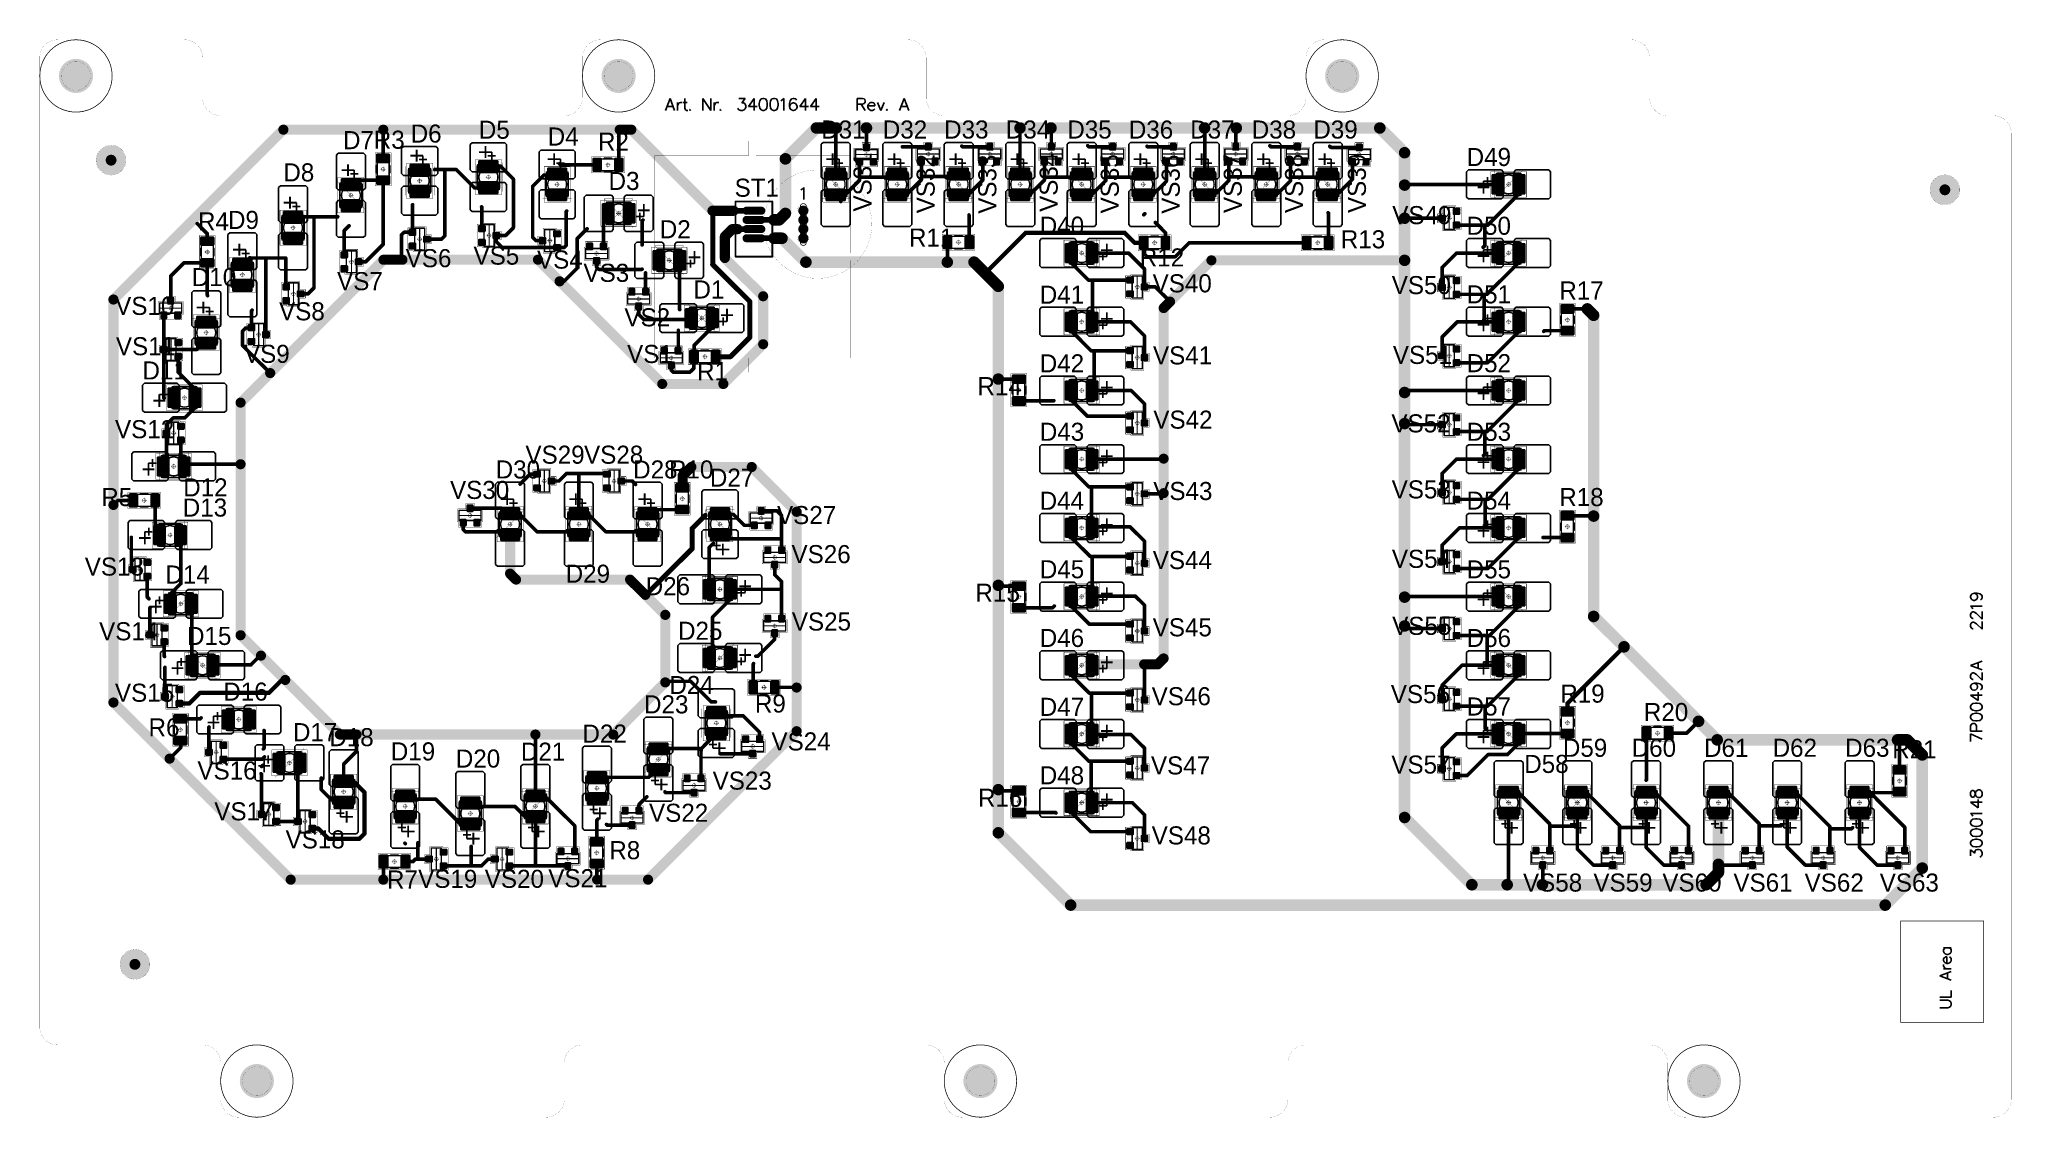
# Model space of a CAD drawing. Header units: millimetres. Extents: x 0 to 273, y 0 to 149.
import ezdxf

# ---------------------------------------------------------------- set-up
doc = ezdxf.new("R2010")
doc.units = ezdxf.units.MM
for name, color, linetype in [('BottomLayer', 5, 'Continuous'), ('BottomSolder', 6, 'Continuous'), ('KeepOutLayer', 6, 'Continuous'), ('Mechanical1', 6, 'Continuous'), ('Mechanical11', 56, 'Continuous'), ('Mechanical13', 56, 'Continuous'), ('Mechanical15', 56, 'Continuous'), ('Mechanical2', 216, 'Continuous'), ('Mechanical3', 76, 'Continuous'), ('MultiLayer', 9, 'Continuous'), ('PadHoleLayer', 156, 'Continuous'), ('TopLayer', 1, 'Continuous'), ('TopOverlay', 2, 'Continuous'), ('TopPaste', 8, 'Continuous'), ('TopSolder', 216, 'Continuous')]:
    doc.layers.add(name, color=color, linetype=linetype)

msp = doc.modelspace()

# ---------------------------------------------------------------- texts
at = {"layer": 'TopOverlay'}
for s, p in [('D7', (41.91, 133.87)), ('R3', (46.16, 133.93)), ('D6', (51.26, 134.78)), ('D5', (60.68, 135.31)), ('D4', (70.19, 134.37)), ('D31', (108, 135.34)), ('D32', (116.51, 135.34)), ('D33', (124.99, 135.34)), ('D34', (133.51, 135.34)), ('D35', (142.01, 135.34)), ('D36', (150.51, 135.33)), ('D37', (159, 135.34)), ('D38', (167.5, 135.34)), ('D39', (176.01, 135.34)), ('R2', (77.14, 133.67)), ('D49', (197.2, 131.54)), ('D8', (33.66, 129.41)), ('D3', (78.61, 128.23)), ('ST1', (96.03, 127.29)), ('D9', (26.01, 122.84)), ('VS49', (186.92, 123.5)), ('R4', (21.86, 122.65)), ('D2', (85.69, 121.55)), ('R11', (120.12, 120.4)), ('D40', (138.2, 122.04)), ('R13', (179.81, 120.16)), ('D50', (197.19, 122.03)), ('VS6', (50.57, 117.55)), ('VS5', (59.94, 117.9)), ('R12', (152.02, 117.65)), ('D10', (21.01, 114.93)), ('VS4', (68.72, 117.35)), ('VS3', (75.14, 115.52)), ('VS7', (41.09, 114.37)), ('D1', (90.34, 113.22)), ('D41', (138.2, 112.5)), ('VS40', (153.8, 114.07)), ('VS50', (186.85, 113.82)), ('D51', (197.2, 112.55)), ('R17', (210.01, 113.08)), ('VS10', (10.42, 110.95)), ('VS8', (33.07, 110.2)), ('VS2', (80.8, 109.37)), ('VS11', (10.52, 105.37)), ('VS9', (28.22, 104.32)), ('VS1', (81.17, 104.3)), ('VS41', (153.85, 104.1)), ('VS51', (187, 104.17)), ('D11', (14.19, 102.02)), ('R1', (90.84, 101.92)), ('D42', (138.2, 103)), ('D52', (197.2, 103.03)), ('R14', (129.59, 99.85)), ('VS12', (10.4, 93.9)), ('D43', (138.21, 93.54)), ('VS42', (153.9, 95.22)), ('VS52', (186.8, 94.7)), ('D53', (197.21, 93.54)), ('VS29', (67.12, 90.37)), ('VS28', (75.22, 90.37)), ('D30', (63.01, 88.33)), ('D28', (82.01, 88.33)), ('R10', (86.96, 88.33)), ('D12', (19.82, 85.85)), ('VS30', (56.7, 85.5)), ('D27', (92.61, 87.2)), ('VS43', (153.89, 85.35)), ('VS53', (186.84, 85.57)), ('R5', (8.5, 84.51)), ('D13', (19.76, 83.06)), ('VS27', (101.89, 82.02)), ('D44', (138.19, 84)), ('D54', (197.19, 84.03)), ('R18', (210, 84.51)), ('VS26', (103.89, 76.62)), ('VS13', (6.22, 74.9)), ('D29', (72.68, 73.91)), ('D45', (138.21, 74.53)), ('VS44', (153.82, 75.8)), ('VS54', (186.87, 75.97)), ('D55', (197.2, 74.52)), ('D14', (17.36, 73.8)), ('D26', (83.74, 72.18)), ('R15', (129.31, 71.28)), ('VS14', (8.2, 65.95)), ('D25', (88.21, 66.02)), ('VS25', (103.94, 67.3)), ('VS45', (153.81, 66.5)), ('VS55', (186.91, 66.7)), ('D15', (20.35, 65.31)), ('D46', (138.2, 65.03)), ('D56', (197.2, 65.03)), ('VS15', (10.39, 57.45)), ('D16', (25.36, 57.61)), ('D24', (87.01, 58.52)), ('D23', (83.51, 55.84)), ('R9', (98.83, 55.96)), ('D47', (138.2, 55.5)), ('VS46', (153.67, 56.97)), ('VS56', (186.72, 57.27)), ('D57', (197.2, 55.55)), ('R19', (210.14, 57.33)), ('R20', (221.69, 54.78)), ('R6', (15.03, 52.66)), ('D17', (34.99, 52)), ('D18', (40.01, 51.31)), ('D19', (48.51, 49.34)), ('D21', (66.49, 49.31)), ('D22', (75, 51.8)), ('VS24', (101.12, 50.72)), ('D59', (210.5, 49.84)), ('D60', (220.01, 49.84)), ('D61', (230.01, 49.83)), ('D62', (239.49, 49.84)), ('D63', (249.51, 49.84)), ('R21', (256.02, 49.62)), ('VS16', (21.79, 46.7)), ('D20', (57.5, 48.35)), ('VS47', (153.57, 47.4)), ('VS57', (186.79, 47.52)), ('D58', (205.16, 47.61)), ('VS23', (92.99, 45.3)), ('D48', (138.2, 46.03)), ('R16', (129.66, 42.93)), ('VS17', (24.12, 41.05)), ('VS22', (84.2, 40.85)), ('VS18', (33.97, 37.17)), ('R8', (78.71, 35.68)), ('VS48', (153.67, 37.72)), ('R7', (47.98, 31.62)), ('VS19', (52.29, 31.72)), ('VS20', (61.5, 31.72)), ('VS21', (70.27, 31.8)), ('VS58', (204.99, 31.2)), ('VS59', (214.72, 31.2)), ('VS60', (224.25, 31.2)), ('VS61', (234.07, 31.2)), ('VS62', (243.91, 31.2)), ('VS63', (254.29, 31.2))]:
    msp.add_text(s, height=2.5, dxfattribs=at).set_placement(p)
for s, p in [('VS31', (114.95, 125.25)), ('VS32', (123.68, 125)), ('VS33', (132.2, 124.94)), ('VS34', (140.68, 125.2)), ('VS35', (149.13, 124.99)), ('VS36', (157.55, 124.94)), ('VS37', (166.13, 125.04)), ('VS38', (174.6, 125.04)), ('VS39', (183.28, 125.04))]:
    msp.add_text(s, height=2.5, rotation=90, dxfattribs=at).set_placement(p)

# ---------------------------------------------------------------- blocks, each defined once
blk = doc.blocks.new('DRILL4_3_1')
at = {"layer": 'BottomLayer', "const_width": 2.25}
blk.add_lwpolyline([(-1.12, 0, 1), (1.12, 0, 1)], format="xyb", close=True, dxfattribs=at)
at = {"layer": 'BottomSolder', "const_width": 2.35}
blk.add_lwpolyline([(-1.18, 0, 1), (1.18, 0, 1)], format="xyb", close=True, dxfattribs=at)
at = {"layer": 'MultiLayer', "const_width": 2.25}
blk.add_lwpolyline([(-1.12, 0, 1), (1.12, 0, 1)], format="xyb", close=True, dxfattribs=at)
at = {"layer": 'PadHoleLayer', "const_width": 2.15}
blk.add_lwpolyline([(-1.07, 0, 1), (1.07, 0, 1)], format="xyb", close=True, dxfattribs=at)
at = {"layer": 'TopLayer', "const_width": 2.25}
blk.add_lwpolyline([(-1.12, 0, 1), (1.12, 0, 1)], format="xyb", close=True, dxfattribs=at)
at = {"layer": 'TopOverlay'}
for points, const_width in [([(5, 0, 1), (-5, 0, 1)], 0.1), ([(-5.02, 0, 1), (-4.98, 0, 1)], 0.05), ([(4.98, 0, 1), (5.02, 0, 1)], 0.05)]:
    blk.add_lwpolyline(points, format="xyb", close=True, dxfattribs=dict(at, const_width=const_width))
at = {"layer": 'TopSolder', "const_width": 2.35}
blk.add_lwpolyline([(-1.18, 0, 1), (1.18, 0, 1)], format="xyb", close=True, dxfattribs=at)
blk = doc.blocks.new('DRILL4_3_2')
at = {"layer": 'BottomLayer', "const_width": 2.25}
blk.add_lwpolyline([(-1.12, 0, 1), (1.12, 0, 1)], format="xyb", close=True, dxfattribs=at)
at = {"layer": 'BottomSolder', "const_width": 2.35}
blk.add_lwpolyline([(-1.18, 0, 1), (1.18, 0, 1)], format="xyb", close=True, dxfattribs=at)
at = {"layer": 'MultiLayer', "const_width": 2.25}
blk.add_lwpolyline([(-1.12, 0, 1), (1.12, 0, 1)], format="xyb", close=True, dxfattribs=at)
at = {"layer": 'PadHoleLayer', "const_width": 2.15}
blk.add_lwpolyline([(-1.07, 0, 1), (1.07, 0, 1)], format="xyb", close=True, dxfattribs=at)
at = {"layer": 'TopLayer', "const_width": 2.25}
blk.add_lwpolyline([(-1.12, 0, 1), (1.12, 0, 1)], format="xyb", close=True, dxfattribs=at)
at = {"layer": 'TopOverlay'}
for points, const_width in [([(5, 0, 1), (-5, 0, 1)], 0.1), ([(-5.02, 0, 1), (-4.98, 0, 1)], 0.05), ([(4.98, 0, 1), (5.02, 0, 1)], 0.05)]:
    blk.add_lwpolyline(points, format="xyb", close=True, dxfattribs=dict(at, const_width=const_width))
at = {"layer": 'TopSolder', "const_width": 2.35}
blk.add_lwpolyline([(-1.18, 0, 1), (1.18, 0, 1)], format="xyb", close=True, dxfattribs=at)
blk = doc.blocks.new('DRILL4_3_3')
at = {"layer": 'BottomLayer', "const_width": 2.25}
blk.add_lwpolyline([(-1.12, 0, 1), (1.12, 0, 1)], format="xyb", close=True, dxfattribs=at)
at = {"layer": 'BottomSolder', "const_width": 2.35}
blk.add_lwpolyline([(-1.18, 0, 1), (1.18, 0, 1)], format="xyb", close=True, dxfattribs=at)
at = {"layer": 'MultiLayer', "const_width": 2.25}
blk.add_lwpolyline([(-1.12, 0, 1), (1.12, 0, 1)], format="xyb", close=True, dxfattribs=at)
at = {"layer": 'PadHoleLayer', "const_width": 2.15}
blk.add_lwpolyline([(-1.07, 0, 1), (1.07, 0, 1)], format="xyb", close=True, dxfattribs=at)
at = {"layer": 'TopLayer', "const_width": 2.25}
blk.add_lwpolyline([(-1.12, 0, 1), (1.12, 0, 1)], format="xyb", close=True, dxfattribs=at)
at = {"layer": 'TopOverlay'}
for points, const_width in [([(5, 0, 1), (-5, 0, 1)], 0.1), ([(-5.02, 0, 1), (-4.98, 0, 1)], 0.05), ([(4.98, 0, 1), (5.02, 0, 1)], 0.05)]:
    blk.add_lwpolyline(points, format="xyb", close=True, dxfattribs=dict(at, const_width=const_width))
at = {"layer": 'TopSolder', "const_width": 2.35}
blk.add_lwpolyline([(-1.18, 0, 1), (1.18, 0, 1)], format="xyb", close=True, dxfattribs=at)
blk = doc.blocks.new('DRILL4_3_4')
at = {"layer": 'BottomLayer', "const_width": 2.25}
blk.add_lwpolyline([(-1.12, 0, 1), (1.12, 0, 1)], format="xyb", close=True, dxfattribs=at)
at = {"layer": 'BottomSolder', "const_width": 2.35}
blk.add_lwpolyline([(-1.18, 0, 1), (1.18, 0, 1)], format="xyb", close=True, dxfattribs=at)
at = {"layer": 'MultiLayer', "const_width": 2.25}
blk.add_lwpolyline([(-1.12, 0, 1), (1.12, 0, 1)], format="xyb", close=True, dxfattribs=at)
at = {"layer": 'PadHoleLayer', "const_width": 2.15}
blk.add_lwpolyline([(-1.07, 0, 1), (1.07, 0, 1)], format="xyb", close=True, dxfattribs=at)
at = {"layer": 'TopLayer', "const_width": 2.25}
blk.add_lwpolyline([(-1.12, 0, 1), (1.12, 0, 1)], format="xyb", close=True, dxfattribs=at)
at = {"layer": 'TopOverlay'}
for points, const_width in [([(5, 0, 1), (-5, 0, 1)], 0.1), ([(-5.02, 0, 1), (-4.98, 0, 1)], 0.05), ([(4.98, 0, 1), (5.02, 0, 1)], 0.05)]:
    blk.add_lwpolyline(points, format="xyb", close=True, dxfattribs=dict(at, const_width=const_width))
at = {"layer": 'TopSolder', "const_width": 2.35}
blk.add_lwpolyline([(-1.18, 0, 1), (1.18, 0, 1)], format="xyb", close=True, dxfattribs=at)
blk = doc.blocks.new('DRILL4_3_5')
at = {"layer": 'BottomLayer', "const_width": 2.25}
blk.add_lwpolyline([(-1.12, 0, 1), (1.12, 0, 1)], format="xyb", close=True, dxfattribs=at)
at = {"layer": 'BottomSolder', "const_width": 2.35}
blk.add_lwpolyline([(-1.18, 0, 1), (1.18, 0, 1)], format="xyb", close=True, dxfattribs=at)
at = {"layer": 'MultiLayer', "const_width": 2.25}
blk.add_lwpolyline([(-1.12, 0, 1), (1.12, 0, 1)], format="xyb", close=True, dxfattribs=at)
at = {"layer": 'PadHoleLayer', "const_width": 2.15}
blk.add_lwpolyline([(-1.07, 0, 1), (1.07, 0, 1)], format="xyb", close=True, dxfattribs=at)
at = {"layer": 'TopLayer', "const_width": 2.25}
blk.add_lwpolyline([(-1.12, 0, 1), (1.12, 0, 1)], format="xyb", close=True, dxfattribs=at)
at = {"layer": 'TopOverlay'}
for points, const_width in [([(5, 0, 1), (-5, 0, 1)], 0.1), ([(-5.02, 0, 1), (-4.98, 0, 1)], 0.05), ([(4.98, 0, 1), (5.02, 0, 1)], 0.05)]:
    blk.add_lwpolyline(points, format="xyb", close=True, dxfattribs=dict(at, const_width=const_width))
at = {"layer": 'TopSolder', "const_width": 2.35}
blk.add_lwpolyline([(-1.18, 0, 1), (1.18, 0, 1)], format="xyb", close=True, dxfattribs=at)
blk = doc.blocks.new('DRILL4_3_6')
at = {"layer": 'BottomLayer', "const_width": 2.25}
blk.add_lwpolyline([(-1.12, 0, 1), (1.12, 0, 1)], format="xyb", close=True, dxfattribs=at)
at = {"layer": 'BottomSolder', "const_width": 2.35}
blk.add_lwpolyline([(-1.18, 0, 1), (1.18, 0, 1)], format="xyb", close=True, dxfattribs=at)
at = {"layer": 'MultiLayer', "const_width": 2.25}
blk.add_lwpolyline([(-1.12, 0, 1), (1.12, 0, 1)], format="xyb", close=True, dxfattribs=at)
at = {"layer": 'PadHoleLayer', "const_width": 2.15}
blk.add_lwpolyline([(-1.07, 0, 1), (1.07, 0, 1)], format="xyb", close=True, dxfattribs=at)
at = {"layer": 'TopLayer', "const_width": 2.25}
blk.add_lwpolyline([(-1.12, 0, 1), (1.12, 0, 1)], format="xyb", close=True, dxfattribs=at)
at = {"layer": 'TopOverlay'}
for points, const_width in [([(5, 0, 1), (-5, 0, 1)], 0.1), ([(-5.02, 0, 1), (-4.98, 0, 1)], 0.05), ([(4.98, 0, 1), (5.02, 0, 1)], 0.05)]:
    blk.add_lwpolyline(points, format="xyb", close=True, dxfattribs=dict(at, const_width=const_width))
at = {"layer": 'TopSolder', "const_width": 2.35}
blk.add_lwpolyline([(-1.18, 0, 1), (1.18, 0, 1)], format="xyb", close=True, dxfattribs=at)
blk = doc.blocks.new('SOT23_7')
at = {"layer": 'Mechanical13', "const_width": 0.2}
for points in [[(-0.7, -1.52), (-0.7, 1.52)], [(0.7, 1.52), (-0.7, 1.52)], [(0.7, -1.52), (0.7, 1.52)], [(0.7, -1.52), (-0.7, -1.52)]]:
    blk.add_lwpolyline(points, dxfattribs=at)
at = {"layer": 'Mechanical13', "const_width": 0.1}
for points in [[(-0.75, 1.52, 1), (-0.65, 1.52, 1)], [(-0.75, 1.52, 1), (-0.65, 1.52, 1)], [(0.65, 1.52, 1), (0.75, 1.52, 1)], [(0.65, 1.52, 1), (0.75, 1.52, 1)], [(-0.75, -1.52, 1), (-0.65, -1.52, 1)], [(-0.75, -1.52, 1), (-0.65, -1.52, 1)], [(0.65, -1.52, 1), (0.75, -1.52, 1)], [(0.65, -1.52, 1), (0.75, -1.52, 1)]]:
    blk.add_lwpolyline(points, format="xyb", close=True, dxfattribs=at)
at = {"layer": 'Mechanical15', "const_width": 0.05}
for points in [[(-0.9, 1.55), (-1.65, 1.55)], [(-1.65, -1.55), (-1.65, 1.55)], [(0.9, 1.72), (-0.9, 1.72)], [(-0.9, 1.55), (-0.9, 1.72)], [(0.35, 0), (-0.35, 0)], [(0, -0.35), (0, 0.35)], [(0.9, 0.6), (0.9, 1.72)], [(1.65, 0.6), (0.9, 0.6)], [(1.65, -0.6), (1.65, 0.6)], [(-0.9, -1.55), (-1.65, -1.55)], [(-0.9, -1.72), (-0.9, -1.55)], [(0.9, -1.72), (-0.9, -1.72)], [(0.9, -1.72), (0.9, -0.6)], [(1.65, -0.6), (0.9, -0.6)]]:
    blk.add_lwpolyline(points, dxfattribs=at)
at = {"layer": 'Mechanical15'}
for points, const_width in [([(-1.66, 1.55, 1), (-1.64, 1.55, 1)], 0.025), ([(-1.66, 1.55, 1), (-1.64, 1.55, 1)], 0.025), ([(-0.91, 1.72, 1), (-0.89, 1.72, 1)], 0.025), ([(-0.91, 1.72, 1), (-0.89, 1.72, 1)], 0.025), ([(-0.91, 1.55, 1), (-0.89, 1.55, 1)], 0.025), ([(-0.91, 1.55, 1), (-0.89, 1.55, 1)], 0.025), ([(-0.36, 0, 1), (-0.34, 0, 1)], 0.025), ([(0.25, 0, 1), (-0.25, 0, 1)], 0.05), ([(-0.26, 0, 1), (-0.24, 0, 1)], 0.025), ([(-0.01, 0.35, 1), (0.01, 0.35, 1)], 0.025), ([(0.24, 0, 1), (0.26, 0, 1)], 0.025), ([(0.34, 0, 1), (0.36, 0, 1)], 0.025), ([(0.89, 1.72, 1), (0.91, 1.72, 1)], 0.025), ([(0.89, 1.72, 1), (0.91, 1.72, 1)], 0.025), ([(0.89, 0.6, 1), (0.91, 0.6, 1)], 0.025), ([(0.89, 0.6, 1), (0.91, 0.6, 1)], 0.025), ([(1.64, 0.6, 1), (1.66, 0.6, 1)], 0.025), ([(1.64, 0.6, 1), (1.66, 0.6, 1)], 0.025), ([(-1.66, -1.55, 1), (-1.64, -1.55, 1)], 0.025), ([(-1.66, -1.55, 1), (-1.64, -1.55, 1)], 0.025), ([(-0.91, -1.55, 1), (-0.89, -1.55, 1)], 0.025), ([(-0.91, -1.55, 1), (-0.89, -1.55, 1)], 0.025), ([(-0.91, -1.72, 1), (-0.89, -1.72, 1)], 0.025), ([(-0.91, -1.72, 1), (-0.89, -1.72, 1)], 0.025), ([(-0.01, -0.35, 1), (0.01, -0.35, 1)], 0.025), ([(0.89, -0.6, 1), (0.91, -0.6, 1)], 0.025), ([(0.89, -0.6, 1), (0.91, -0.6, 1)], 0.025), ([(0.89, -1.72, 1), (0.91, -1.72, 1)], 0.025), ([(0.89, -1.72, 1), (0.91, -1.72, 1)], 0.025), ([(1.64, -0.6, 1), (1.66, -0.6, 1)], 0.025), ([(1.64, -0.6, 1), (1.66, -0.6, 1)], 0.025)]:
    blk.add_lwpolyline(points, format="xyb", close=True, dxfattribs=dict(at, const_width=const_width))
at = {"layer": 'TopLayer', "const_width": 0.1}
for points in [[(-1.4, 1.25, 1), (-1.3, 1.25, 1)], [(-1.4, 0.65, 1), (-1.3, 0.65, 1)], [(-0.7, 1.25, 1), (-0.6, 1.25, 1)], [(-0.7, 0.65, 1), (-0.6, 0.65, 1)], [(0.6, 0.3, 1), (0.7, 0.3, 1)], [(1.3, 0.3, 1), (1.4, 0.3, 1)], [(-1.4, -0.65, 1), (-1.3, -0.65, 1)], [(-1.4, -1.25, 1), (-1.3, -1.25, 1)], [(-0.7, -0.65, 1), (-0.6, -0.65, 1)], [(-0.7, -1.25, 1), (-0.6, -1.25, 1)], [(0.6, -0.3, 1), (0.7, -0.3, 1)], [(1.3, -0.3, 1), (1.4, -0.3, 1)]]:
    blk.add_lwpolyline(points, format="xyb", close=True, dxfattribs=at)
at = {"layer": 'TopLayer'}
for points in [[(-1.45, 1.25), (-1.45, 0.65), (-0.55, 1.25), (-0.55, 0.65)], [(-1.35, 1.35), (-1.35, 0.55), (-0.65, 1.35), (-0.65, 0.55)], [(0.55, 0.3), (0.55, -0.3), (1.45, 0.3), (1.45, -0.3)], [(0.65, 0.4), (0.65, -0.4), (1.35, 0.4), (1.35, -0.4)], [(-1.45, -0.65), (-1.45, -1.25), (-0.55, -0.65), (-0.55, -1.25)], [(-1.35, -0.55), (-1.35, -1.35), (-0.65, -0.55), (-0.65, -1.35)]]:
    blk.add_solid(points, dxfattribs=at)
at = {"layer": 'TopOverlay', "const_width": 0.15}
blk.add_lwpolyline([(0, -1.5), (0, 1.5)], dxfattribs=at)
at = {"layer": 'TopOverlay', "const_width": 0.075}
for points in [[(-0.04, 1.5, 1), (0.04, 1.5, 1)], [(-0.04, -1.5, 1), (0.04, -1.5, 1)]]:
    blk.add_lwpolyline(points, format="xyb", close=True, dxfattribs=at)
at = {"layer": 'TopPaste', "const_width": 0.075}
for points in [[(-1.39, 1.25, 1), (-1.31, 1.25, 1)], [(-1.39, 0.65, 1), (-1.31, 0.65, 1)], [(-0.69, 1.25, 1), (-0.61, 1.25, 1)], [(-0.69, 0.65, 1), (-0.61, 0.65, 1)], [(0.61, 0.3, 1), (0.69, 0.3, 1)], [(1.31, 0.3, 1), (1.39, 0.3, 1)], [(-1.39, -0.65, 1), (-1.31, -0.65, 1)], [(-1.39, -1.25, 1), (-1.31, -1.25, 1)], [(-0.69, -0.65, 1), (-0.61, -0.65, 1)], [(-0.69, -1.25, 1), (-0.61, -1.25, 1)], [(0.61, -0.3, 1), (0.69, -0.3, 1)], [(1.31, -0.3, 1), (1.39, -0.3, 1)]]:
    blk.add_lwpolyline(points, format="xyb", close=True, dxfattribs=at)
at = {"layer": 'TopPaste'}
for points in [[(-1.42, 1.25), (-1.42, 0.65), (-0.58, 1.25), (-0.58, 0.65)], [(-1.35, 1.33), (-1.35, 0.58), (-0.65, 1.33), (-0.65, 0.58)], [(0.58, 0.3), (0.58, -0.3), (1.42, 0.3), (1.42, -0.3)], [(0.65, 0.38), (0.65, -0.37), (1.35, 0.38), (1.35, -0.37)], [(-1.42, -0.65), (-1.42, -1.25), (-0.58, -0.65), (-0.58, -1.25)], [(-1.35, -0.58), (-1.35, -1.32), (-0.65, -0.58), (-0.65, -1.32)]]:
    blk.add_solid(points, dxfattribs=at)
at = {"layer": 'TopSolder', "const_width": 0.202}
for points in [[(-1.45, 1.25, 1), (-1.25, 1.25, 1)], [(-1.45, 0.65, 1), (-1.25, 0.65, 1)], [(-0.75, 1.25, 1), (-0.55, 1.25, 1)], [(-0.75, 0.65, 1), (-0.55, 0.65, 1)], [(0.55, 0.3, 1), (0.75, 0.3, 1)], [(1.25, 0.3, 1), (1.45, 0.3, 1)], [(-1.45, -0.65, 1), (-1.25, -0.65, 1)], [(-1.45, -1.25, 1), (-1.25, -1.25, 1)], [(-0.75, -0.65, 1), (-0.55, -0.65, 1)], [(-0.75, -1.25, 1), (-0.55, -1.25, 1)], [(0.55, -0.3, 1), (0.75, -0.3, 1)], [(1.25, -0.3, 1), (1.45, -0.3, 1)]]:
    blk.add_lwpolyline(points, format="xyb", close=True, dxfattribs=at)
at = {"layer": 'TopSolder'}
for points in [[(-1.55, 1.25), (-1.55, 0.65), (-0.45, 1.25), (-0.45, 0.65)], [(-1.35, 1.45), (-1.35, 0.45), (-0.65, 1.45), (-0.65, 0.45)], [(0.45, 0.3), (0.45, -0.3), (1.55, 0.3), (1.55, -0.3)], [(0.65, 0.5), (0.65, -0.5), (1.35, 0.5), (1.35, -0.5)], [(-1.55, -0.65), (-1.55, -1.25), (-0.45, -0.65), (-0.45, -1.25)], [(-1.35, -0.45), (-1.35, -1.45), (-0.65, -0.45), (-0.65, -1.45)]]:
    blk.add_solid(points, dxfattribs=at)
blk = doc.blocks.new('SOT23_8')
at = {"layer": 'Mechanical13', "const_width": 0.2}
for points in [[(-0.7, -1.52), (-0.7, 1.52)], [(0.7, 1.52), (-0.7, 1.52)], [(0.7, -1.52), (0.7, 1.52)], [(0.7, -1.52), (-0.7, -1.52)]]:
    blk.add_lwpolyline(points, dxfattribs=at)
at = {"layer": 'Mechanical13', "const_width": 0.1}
for points in [[(-0.75, 1.52, 1), (-0.65, 1.52, 1)], [(-0.75, 1.52, 1), (-0.65, 1.52, 1)], [(0.65, 1.52, 1), (0.75, 1.52, 1)], [(0.65, 1.52, 1), (0.75, 1.52, 1)], [(-0.75, -1.52, 1), (-0.65, -1.52, 1)], [(-0.75, -1.52, 1), (-0.65, -1.52, 1)], [(0.65, -1.52, 1), (0.75, -1.52, 1)], [(0.65, -1.52, 1), (0.75, -1.52, 1)]]:
    blk.add_lwpolyline(points, format="xyb", close=True, dxfattribs=at)
at = {"layer": 'Mechanical15', "const_width": 0.05}
for points in [[(-0.9, 1.55), (-1.65, 1.55)], [(-1.65, -1.55), (-1.65, 1.55)], [(0.9, 1.72), (-0.9, 1.72)], [(-0.9, 1.55), (-0.9, 1.72)], [(0.35, 0), (-0.35, 0)], [(0, -0.35), (0, 0.35)], [(0.9, 0.6), (0.9, 1.72)], [(1.65, 0.6), (0.9, 0.6)], [(1.65, -0.6), (1.65, 0.6)], [(-0.9, -1.55), (-1.65, -1.55)], [(-0.9, -1.72), (-0.9, -1.55)], [(0.9, -1.72), (-0.9, -1.72)], [(0.9, -1.72), (0.9, -0.6)], [(1.65, -0.6), (0.9, -0.6)]]:
    blk.add_lwpolyline(points, dxfattribs=at)
at = {"layer": 'Mechanical15'}
for points, const_width in [([(-1.66, 1.55, 1), (-1.64, 1.55, 1)], 0.025), ([(-1.66, 1.55, 1), (-1.64, 1.55, 1)], 0.025), ([(-0.91, 1.72, 1), (-0.89, 1.72, 1)], 0.025), ([(-0.91, 1.72, 1), (-0.89, 1.72, 1)], 0.025), ([(-0.91, 1.55, 1), (-0.89, 1.55, 1)], 0.025), ([(-0.91, 1.55, 1), (-0.89, 1.55, 1)], 0.025), ([(-0.36, 0, 1), (-0.34, 0, 1)], 0.025), ([(0.25, 0, 1), (-0.25, 0, 1)], 0.05), ([(-0.26, 0, 1), (-0.24, 0, 1)], 0.025), ([(-0.01, 0.35, 1), (0.01, 0.35, 1)], 0.025), ([(0.24, 0, 1), (0.26, 0, 1)], 0.025), ([(0.34, 0, 1), (0.36, 0, 1)], 0.025), ([(0.89, 1.72, 1), (0.91, 1.72, 1)], 0.025), ([(0.89, 1.72, 1), (0.91, 1.72, 1)], 0.025), ([(0.89, 0.6, 1), (0.91, 0.6, 1)], 0.025), ([(0.89, 0.6, 1), (0.91, 0.6, 1)], 0.025), ([(1.64, 0.6, 1), (1.66, 0.6, 1)], 0.025), ([(1.64, 0.6, 1), (1.66, 0.6, 1)], 0.025), ([(-1.66, -1.55, 1), (-1.64, -1.55, 1)], 0.025), ([(-1.66, -1.55, 1), (-1.64, -1.55, 1)], 0.025), ([(-0.91, -1.55, 1), (-0.89, -1.55, 1)], 0.025), ([(-0.91, -1.55, 1), (-0.89, -1.55, 1)], 0.025), ([(-0.91, -1.72, 1), (-0.89, -1.72, 1)], 0.025), ([(-0.91, -1.72, 1), (-0.89, -1.72, 1)], 0.025), ([(-0.01, -0.35, 1), (0.01, -0.35, 1)], 0.025), ([(0.89, -0.6, 1), (0.91, -0.6, 1)], 0.025), ([(0.89, -0.6, 1), (0.91, -0.6, 1)], 0.025), ([(0.89, -1.72, 1), (0.91, -1.72, 1)], 0.025), ([(0.89, -1.72, 1), (0.91, -1.72, 1)], 0.025), ([(1.64, -0.6, 1), (1.66, -0.6, 1)], 0.025), ([(1.64, -0.6, 1), (1.66, -0.6, 1)], 0.025)]:
    blk.add_lwpolyline(points, format="xyb", close=True, dxfattribs=dict(at, const_width=const_width))
at = {"layer": 'TopLayer', "const_width": 0.1}
for points in [[(-1.4, 1.25, 1), (-1.3, 1.25, 1)], [(-1.4, 0.65, 1), (-1.3, 0.65, 1)], [(-0.7, 1.25, 1), (-0.6, 1.25, 1)], [(-0.7, 0.65, 1), (-0.6, 0.65, 1)], [(0.6, 0.3, 1), (0.7, 0.3, 1)], [(1.3, 0.3, 1), (1.4, 0.3, 1)], [(-1.4, -0.65, 1), (-1.3, -0.65, 1)], [(-1.4, -1.25, 1), (-1.3, -1.25, 1)], [(-0.7, -0.65, 1), (-0.6, -0.65, 1)], [(-0.7, -1.25, 1), (-0.6, -1.25, 1)], [(0.6, -0.3, 1), (0.7, -0.3, 1)], [(1.3, -0.3, 1), (1.4, -0.3, 1)]]:
    blk.add_lwpolyline(points, format="xyb", close=True, dxfattribs=at)
at = {"layer": 'TopLayer'}
for points in [[(-1.45, 1.25), (-1.45, 0.65), (-0.55, 1.25), (-0.55, 0.65)], [(-1.35, 1.35), (-1.35, 0.55), (-0.65, 1.35), (-0.65, 0.55)], [(0.55, 0.3), (0.55, -0.3), (1.45, 0.3), (1.45, -0.3)], [(0.65, 0.4), (0.65, -0.4), (1.35, 0.4), (1.35, -0.4)], [(-1.45, -0.65), (-1.45, -1.25), (-0.55, -0.65), (-0.55, -1.25)], [(-1.35, -0.55), (-1.35, -1.35), (-0.65, -0.55), (-0.65, -1.35)]]:
    blk.add_solid(points, dxfattribs=at)
at = {"layer": 'TopOverlay', "const_width": 0.15}
blk.add_lwpolyline([(0, -1.5), (0, 1.5)], dxfattribs=at)
at = {"layer": 'TopOverlay', "const_width": 0.075}
for points in [[(-0.04, 1.5, 1), (0.04, 1.5, 1)], [(-0.04, -1.5, 1), (0.04, -1.5, 1)]]:
    blk.add_lwpolyline(points, format="xyb", close=True, dxfattribs=at)
at = {"layer": 'TopPaste', "const_width": 0.075}
for points in [[(-1.39, 1.25, 1), (-1.31, 1.25, 1)], [(-1.39, 0.65, 1), (-1.31, 0.65, 1)], [(-0.69, 1.25, 1), (-0.61, 1.25, 1)], [(-0.69, 0.65, 1), (-0.61, 0.65, 1)], [(0.61, 0.3, 1), (0.69, 0.3, 1)], [(1.31, 0.3, 1), (1.39, 0.3, 1)], [(-1.39, -0.65, 1), (-1.31, -0.65, 1)], [(-1.39, -1.25, 1), (-1.31, -1.25, 1)], [(-0.69, -0.65, 1), (-0.61, -0.65, 1)], [(-0.69, -1.25, 1), (-0.61, -1.25, 1)], [(0.61, -0.3, 1), (0.69, -0.3, 1)], [(1.31, -0.3, 1), (1.39, -0.3, 1)]]:
    blk.add_lwpolyline(points, format="xyb", close=True, dxfattribs=at)
at = {"layer": 'TopPaste'}
for points in [[(-1.42, 1.25), (-1.42, 0.65), (-0.58, 1.25), (-0.58, 0.65)], [(-1.35, 1.33), (-1.35, 0.58), (-0.65, 1.33), (-0.65, 0.58)], [(0.58, 0.3), (0.58, -0.3), (1.42, 0.3), (1.42, -0.3)], [(0.65, 0.38), (0.65, -0.37), (1.35, 0.38), (1.35, -0.37)], [(-1.42, -0.65), (-1.42, -1.25), (-0.58, -0.65), (-0.58, -1.25)], [(-1.35, -0.58), (-1.35, -1.32), (-0.65, -0.58), (-0.65, -1.32)]]:
    blk.add_solid(points, dxfattribs=at)
at = {"layer": 'TopSolder', "const_width": 0.202}
for points in [[(-1.45, 1.25, 1), (-1.25, 1.25, 1)], [(-1.45, 0.65, 1), (-1.25, 0.65, 1)], [(-0.75, 1.25, 1), (-0.55, 1.25, 1)], [(-0.75, 0.65, 1), (-0.55, 0.65, 1)], [(0.55, 0.3, 1), (0.75, 0.3, 1)], [(1.25, 0.3, 1), (1.45, 0.3, 1)], [(-1.45, -0.65, 1), (-1.25, -0.65, 1)], [(-1.45, -1.25, 1), (-1.25, -1.25, 1)], [(-0.75, -0.65, 1), (-0.55, -0.65, 1)], [(-0.75, -1.25, 1), (-0.55, -1.25, 1)], [(0.55, -0.3, 1), (0.75, -0.3, 1)], [(1.25, -0.3, 1), (1.45, -0.3, 1)]]:
    blk.add_lwpolyline(points, format="xyb", close=True, dxfattribs=at)
at = {"layer": 'TopSolder'}
for points in [[(-1.55, 1.25), (-1.55, 0.65), (-0.45, 1.25), (-0.45, 0.65)], [(-1.35, 1.45), (-1.35, 0.45), (-0.65, 1.45), (-0.65, 0.45)], [(0.45, 0.3), (0.45, -0.3), (1.55, 0.3), (1.55, -0.3)], [(0.65, 0.5), (0.65, -0.5), (1.35, 0.5), (1.35, -0.5)], [(-1.55, -0.65), (-1.55, -1.25), (-0.45, -0.65), (-0.45, -1.25)], [(-1.35, -0.45), (-1.35, -1.45), (-0.65, -0.45), (-0.65, -1.45)]]:
    blk.add_solid(points, dxfattribs=at)
blk = doc.blocks.new('SOT23_9')
at = {"layer": 'Mechanical13', "const_width": 0.2}
for points in [[(-0.7, -1.52), (-0.7, 1.52)], [(0.7, 1.52), (-0.7, 1.52)], [(0.7, -1.52), (0.7, 1.52)], [(0.7, -1.52), (-0.7, -1.52)]]:
    blk.add_lwpolyline(points, dxfattribs=at)
at = {"layer": 'Mechanical13', "const_width": 0.1}
for points in [[(-0.75, 1.52, 1), (-0.65, 1.52, 1)], [(-0.75, 1.52, 1), (-0.65, 1.52, 1)], [(0.65, 1.52, 1), (0.75, 1.52, 1)], [(0.65, 1.52, 1), (0.75, 1.52, 1)], [(-0.75, -1.52, 1), (-0.65, -1.52, 1)], [(-0.75, -1.52, 1), (-0.65, -1.52, 1)], [(0.65, -1.52, 1), (0.75, -1.52, 1)], [(0.65, -1.52, 1), (0.75, -1.52, 1)]]:
    blk.add_lwpolyline(points, format="xyb", close=True, dxfattribs=at)
at = {"layer": 'Mechanical15', "const_width": 0.05}
for points in [[(-0.9, 1.55), (-1.65, 1.55)], [(-1.65, -1.55), (-1.65, 1.55)], [(0.9, 1.72), (-0.9, 1.72)], [(-0.9, 1.55), (-0.9, 1.72)], [(0.35, 0), (-0.35, 0)], [(0, -0.35), (0, 0.35)], [(0.9, 0.6), (0.9, 1.72)], [(1.65, 0.6), (0.9, 0.6)], [(1.65, -0.6), (1.65, 0.6)], [(-0.9, -1.55), (-1.65, -1.55)], [(-0.9, -1.72), (-0.9, -1.55)], [(0.9, -1.72), (-0.9, -1.72)], [(0.9, -1.72), (0.9, -0.6)], [(1.65, -0.6), (0.9, -0.6)]]:
    blk.add_lwpolyline(points, dxfattribs=at)
at = {"layer": 'Mechanical15'}
for points, const_width in [([(-1.66, 1.55, 1), (-1.64, 1.55, 1)], 0.025), ([(-1.66, 1.55, 1), (-1.64, 1.55, 1)], 0.025), ([(-0.91, 1.72, 1), (-0.89, 1.72, 1)], 0.025), ([(-0.91, 1.72, 1), (-0.89, 1.72, 1)], 0.025), ([(-0.91, 1.55, 1), (-0.89, 1.55, 1)], 0.025), ([(-0.91, 1.55, 1), (-0.89, 1.55, 1)], 0.025), ([(-0.36, 0, 1), (-0.34, 0, 1)], 0.025), ([(0.25, 0, 1), (-0.25, 0, 1)], 0.05), ([(-0.26, 0, 1), (-0.24, 0, 1)], 0.025), ([(-0.01, 0.35, 1), (0.01, 0.35, 1)], 0.025), ([(0.24, 0, 1), (0.26, 0, 1)], 0.025), ([(0.34, 0, 1), (0.36, 0, 1)], 0.025), ([(0.89, 1.72, 1), (0.91, 1.72, 1)], 0.025), ([(0.89, 1.72, 1), (0.91, 1.72, 1)], 0.025), ([(0.89, 0.6, 1), (0.91, 0.6, 1)], 0.025), ([(0.89, 0.6, 1), (0.91, 0.6, 1)], 0.025), ([(1.64, 0.6, 1), (1.66, 0.6, 1)], 0.025), ([(1.64, 0.6, 1), (1.66, 0.6, 1)], 0.025), ([(-1.66, -1.55, 1), (-1.64, -1.55, 1)], 0.025), ([(-1.66, -1.55, 1), (-1.64, -1.55, 1)], 0.025), ([(-0.91, -1.55, 1), (-0.89, -1.55, 1)], 0.025), ([(-0.91, -1.55, 1), (-0.89, -1.55, 1)], 0.025), ([(-0.91, -1.72, 1), (-0.89, -1.72, 1)], 0.025), ([(-0.91, -1.72, 1), (-0.89, -1.72, 1)], 0.025), ([(-0.01, -0.35, 1), (0.01, -0.35, 1)], 0.025), ([(0.89, -0.6, 1), (0.91, -0.6, 1)], 0.025), ([(0.89, -0.6, 1), (0.91, -0.6, 1)], 0.025), ([(0.89, -1.72, 1), (0.91, -1.72, 1)], 0.025), ([(0.89, -1.72, 1), (0.91, -1.72, 1)], 0.025), ([(1.64, -0.6, 1), (1.66, -0.6, 1)], 0.025), ([(1.64, -0.6, 1), (1.66, -0.6, 1)], 0.025)]:
    blk.add_lwpolyline(points, format="xyb", close=True, dxfattribs=dict(at, const_width=const_width))
at = {"layer": 'TopLayer', "const_width": 0.1}
for points in [[(-1.4, 1.25, 1), (-1.3, 1.25, 1)], [(-1.4, 0.65, 1), (-1.3, 0.65, 1)], [(-0.7, 1.25, 1), (-0.6, 1.25, 1)], [(-0.7, 0.65, 1), (-0.6, 0.65, 1)], [(0.6, 0.3, 1), (0.7, 0.3, 1)], [(1.3, 0.3, 1), (1.4, 0.3, 1)], [(-1.4, -0.65, 1), (-1.3, -0.65, 1)], [(-1.4, -1.25, 1), (-1.3, -1.25, 1)], [(-0.7, -0.65, 1), (-0.6, -0.65, 1)], [(-0.7, -1.25, 1), (-0.6, -1.25, 1)], [(0.6, -0.3, 1), (0.7, -0.3, 1)], [(1.3, -0.3, 1), (1.4, -0.3, 1)]]:
    blk.add_lwpolyline(points, format="xyb", close=True, dxfattribs=at)
at = {"layer": 'TopLayer'}
for points in [[(-1.45, 1.25), (-1.45, 0.65), (-0.55, 1.25), (-0.55, 0.65)], [(-1.35, 1.35), (-1.35, 0.55), (-0.65, 1.35), (-0.65, 0.55)], [(0.55, 0.3), (0.55, -0.3), (1.45, 0.3), (1.45, -0.3)], [(0.65, 0.4), (0.65, -0.4), (1.35, 0.4), (1.35, -0.4)], [(-1.45, -0.65), (-1.45, -1.25), (-0.55, -0.65), (-0.55, -1.25)], [(-1.35, -0.55), (-1.35, -1.35), (-0.65, -0.55), (-0.65, -1.35)]]:
    blk.add_solid(points, dxfattribs=at)
at = {"layer": 'TopOverlay', "const_width": 0.15}
blk.add_lwpolyline([(0, -1.5), (0, 1.5)], dxfattribs=at)
at = {"layer": 'TopOverlay', "const_width": 0.075}
for points in [[(-0.04, 1.5, 1), (0.04, 1.5, 1)], [(-0.04, -1.5, 1), (0.04, -1.5, 1)]]:
    blk.add_lwpolyline(points, format="xyb", close=True, dxfattribs=at)
at = {"layer": 'TopPaste', "const_width": 0.075}
for points in [[(-1.39, 1.25, 1), (-1.31, 1.25, 1)], [(-1.39, 0.65, 1), (-1.31, 0.65, 1)], [(-0.69, 1.25, 1), (-0.61, 1.25, 1)], [(-0.69, 0.65, 1), (-0.61, 0.65, 1)], [(0.61, 0.3, 1), (0.69, 0.3, 1)], [(1.31, 0.3, 1), (1.39, 0.3, 1)], [(-1.39, -0.65, 1), (-1.31, -0.65, 1)], [(-1.39, -1.25, 1), (-1.31, -1.25, 1)], [(-0.69, -0.65, 1), (-0.61, -0.65, 1)], [(-0.69, -1.25, 1), (-0.61, -1.25, 1)], [(0.61, -0.3, 1), (0.69, -0.3, 1)], [(1.31, -0.3, 1), (1.39, -0.3, 1)]]:
    blk.add_lwpolyline(points, format="xyb", close=True, dxfattribs=at)
at = {"layer": 'TopPaste'}
for points in [[(-1.42, 1.25), (-1.42, 0.65), (-0.58, 1.25), (-0.58, 0.65)], [(-1.35, 1.33), (-1.35, 0.58), (-0.65, 1.33), (-0.65, 0.58)], [(0.58, 0.3), (0.58, -0.3), (1.42, 0.3), (1.42, -0.3)], [(0.65, 0.38), (0.65, -0.37), (1.35, 0.38), (1.35, -0.37)], [(-1.42, -0.65), (-1.42, -1.25), (-0.58, -0.65), (-0.58, -1.25)], [(-1.35, -0.58), (-1.35, -1.32), (-0.65, -0.58), (-0.65, -1.32)]]:
    blk.add_solid(points, dxfattribs=at)
at = {"layer": 'TopSolder', "const_width": 0.202}
for points in [[(-1.45, 1.25, 1), (-1.25, 1.25, 1)], [(-1.45, 0.65, 1), (-1.25, 0.65, 1)], [(-0.75, 1.25, 1), (-0.55, 1.25, 1)], [(-0.75, 0.65, 1), (-0.55, 0.65, 1)], [(0.55, 0.3, 1), (0.75, 0.3, 1)], [(1.25, 0.3, 1), (1.45, 0.3, 1)], [(-1.45, -0.65, 1), (-1.25, -0.65, 1)], [(-1.45, -1.25, 1), (-1.25, -1.25, 1)], [(-0.75, -0.65, 1), (-0.55, -0.65, 1)], [(-0.75, -1.25, 1), (-0.55, -1.25, 1)], [(0.55, -0.3, 1), (0.75, -0.3, 1)], [(1.25, -0.3, 1), (1.45, -0.3, 1)]]:
    blk.add_lwpolyline(points, format="xyb", close=True, dxfattribs=at)
at = {"layer": 'TopSolder'}
for points in [[(-1.55, 1.25), (-1.55, 0.65), (-0.45, 1.25), (-0.45, 0.65)], [(-1.35, 1.45), (-1.35, 0.45), (-0.65, 1.45), (-0.65, 0.45)], [(0.45, 0.3), (0.45, -0.3), (1.55, 0.3), (1.55, -0.3)], [(0.65, 0.5), (0.65, -0.5), (1.35, 0.5), (1.35, -0.5)], [(-1.55, -0.65), (-1.55, -1.25), (-0.45, -0.65), (-0.45, -1.25)], [(-1.35, -0.45), (-1.35, -1.45), (-0.65, -0.45), (-0.65, -1.45)]]:
    blk.add_solid(points, dxfattribs=at)
blk = doc.blocks.new('SOT23_10')
at = {"layer": 'Mechanical13', "const_width": 0.2}
for points in [[(-0.7, -1.52), (-0.7, 1.52)], [(0.7, 1.52), (-0.7, 1.52)], [(0.7, -1.52), (0.7, 1.52)], [(0.7, -1.52), (-0.7, -1.52)]]:
    blk.add_lwpolyline(points, dxfattribs=at)
at = {"layer": 'Mechanical13', "const_width": 0.1}
for points in [[(-0.75, 1.52, 1), (-0.65, 1.52, 1)], [(-0.75, 1.52, 1), (-0.65, 1.52, 1)], [(0.65, 1.52, 1), (0.75, 1.52, 1)], [(0.65, 1.52, 1), (0.75, 1.52, 1)], [(-0.75, -1.52, 1), (-0.65, -1.52, 1)], [(-0.75, -1.52, 1), (-0.65, -1.52, 1)], [(0.65, -1.52, 1), (0.75, -1.52, 1)], [(0.65, -1.52, 1), (0.75, -1.52, 1)]]:
    blk.add_lwpolyline(points, format="xyb", close=True, dxfattribs=at)
at = {"layer": 'Mechanical15', "const_width": 0.05}
for points in [[(-0.9, 1.55), (-1.65, 1.55)], [(-1.65, -1.55), (-1.65, 1.55)], [(0.9, 1.72), (-0.9, 1.72)], [(-0.9, 1.55), (-0.9, 1.72)], [(0.35, 0), (-0.35, 0)], [(0, -0.35), (0, 0.35)], [(0.9, 0.6), (0.9, 1.72)], [(1.65, 0.6), (0.9, 0.6)], [(1.65, -0.6), (1.65, 0.6)], [(-0.9, -1.55), (-1.65, -1.55)], [(-0.9, -1.72), (-0.9, -1.55)], [(0.9, -1.72), (-0.9, -1.72)], [(0.9, -1.72), (0.9, -0.6)], [(1.65, -0.6), (0.9, -0.6)]]:
    blk.add_lwpolyline(points, dxfattribs=at)
at = {"layer": 'Mechanical15'}
for points, const_width in [([(-1.66, 1.55, 1), (-1.64, 1.55, 1)], 0.025), ([(-1.66, 1.55, 1), (-1.64, 1.55, 1)], 0.025), ([(-0.91, 1.72, 1), (-0.89, 1.72, 1)], 0.025), ([(-0.91, 1.72, 1), (-0.89, 1.72, 1)], 0.025), ([(-0.91, 1.55, 1), (-0.89, 1.55, 1)], 0.025), ([(-0.91, 1.55, 1), (-0.89, 1.55, 1)], 0.025), ([(-0.36, 0, 1), (-0.34, 0, 1)], 0.025), ([(0.25, 0, 1), (-0.25, 0, 1)], 0.05), ([(-0.26, 0, 1), (-0.24, 0, 1)], 0.025), ([(-0.01, 0.35, 1), (0.01, 0.35, 1)], 0.025), ([(0.24, 0, 1), (0.26, 0, 1)], 0.025), ([(0.34, 0, 1), (0.36, 0, 1)], 0.025), ([(0.89, 1.72, 1), (0.91, 1.72, 1)], 0.025), ([(0.89, 1.72, 1), (0.91, 1.72, 1)], 0.025), ([(0.89, 0.6, 1), (0.91, 0.6, 1)], 0.025), ([(0.89, 0.6, 1), (0.91, 0.6, 1)], 0.025), ([(1.64, 0.6, 1), (1.66, 0.6, 1)], 0.025), ([(1.64, 0.6, 1), (1.66, 0.6, 1)], 0.025), ([(-1.66, -1.55, 1), (-1.64, -1.55, 1)], 0.025), ([(-1.66, -1.55, 1), (-1.64, -1.55, 1)], 0.025), ([(-0.91, -1.55, 1), (-0.89, -1.55, 1)], 0.025), ([(-0.91, -1.55, 1), (-0.89, -1.55, 1)], 0.025), ([(-0.91, -1.72, 1), (-0.89, -1.72, 1)], 0.025), ([(-0.91, -1.72, 1), (-0.89, -1.72, 1)], 0.025), ([(-0.01, -0.35, 1), (0.01, -0.35, 1)], 0.025), ([(0.89, -0.6, 1), (0.91, -0.6, 1)], 0.025), ([(0.89, -0.6, 1), (0.91, -0.6, 1)], 0.025), ([(0.89, -1.72, 1), (0.91, -1.72, 1)], 0.025), ([(0.89, -1.72, 1), (0.91, -1.72, 1)], 0.025), ([(1.64, -0.6, 1), (1.66, -0.6, 1)], 0.025), ([(1.64, -0.6, 1), (1.66, -0.6, 1)], 0.025)]:
    blk.add_lwpolyline(points, format="xyb", close=True, dxfattribs=dict(at, const_width=const_width))
at = {"layer": 'TopLayer', "const_width": 0.1}
for points in [[(-1.4, 1.25, 1), (-1.3, 1.25, 1)], [(-1.4, 0.65, 1), (-1.3, 0.65, 1)], [(-0.7, 1.25, 1), (-0.6, 1.25, 1)], [(-0.7, 0.65, 1), (-0.6, 0.65, 1)], [(0.6, 0.3, 1), (0.7, 0.3, 1)], [(1.3, 0.3, 1), (1.4, 0.3, 1)], [(-1.4, -0.65, 1), (-1.3, -0.65, 1)], [(-1.4, -1.25, 1), (-1.3, -1.25, 1)], [(-0.7, -0.65, 1), (-0.6, -0.65, 1)], [(-0.7, -1.25, 1), (-0.6, -1.25, 1)], [(0.6, -0.3, 1), (0.7, -0.3, 1)], [(1.3, -0.3, 1), (1.4, -0.3, 1)]]:
    blk.add_lwpolyline(points, format="xyb", close=True, dxfattribs=at)
at = {"layer": 'TopLayer'}
for points in [[(-1.45, 1.25), (-1.45, 0.65), (-0.55, 1.25), (-0.55, 0.65)], [(-1.35, 1.35), (-1.35, 0.55), (-0.65, 1.35), (-0.65, 0.55)], [(0.55, 0.3), (0.55, -0.3), (1.45, 0.3), (1.45, -0.3)], [(0.65, 0.4), (0.65, -0.4), (1.35, 0.4), (1.35, -0.4)], [(-1.45, -0.65), (-1.45, -1.25), (-0.55, -0.65), (-0.55, -1.25)], [(-1.35, -0.55), (-1.35, -1.35), (-0.65, -0.55), (-0.65, -1.35)]]:
    blk.add_solid(points, dxfattribs=at)
at = {"layer": 'TopOverlay', "const_width": 0.15}
blk.add_lwpolyline([(0, -1.5), (0, 1.5)], dxfattribs=at)
at = {"layer": 'TopOverlay', "const_width": 0.075}
for points in [[(-0.04, 1.5, 1), (0.04, 1.5, 1)], [(-0.04, -1.5, 1), (0.04, -1.5, 1)]]:
    blk.add_lwpolyline(points, format="xyb", close=True, dxfattribs=at)
at = {"layer": 'TopPaste', "const_width": 0.075}
for points in [[(-1.39, 1.25, 1), (-1.31, 1.25, 1)], [(-1.39, 0.65, 1), (-1.31, 0.65, 1)], [(-0.69, 1.25, 1), (-0.61, 1.25, 1)], [(-0.69, 0.65, 1), (-0.61, 0.65, 1)], [(0.61, 0.3, 1), (0.69, 0.3, 1)], [(1.31, 0.3, 1), (1.39, 0.3, 1)], [(-1.39, -0.65, 1), (-1.31, -0.65, 1)], [(-1.39, -1.25, 1), (-1.31, -1.25, 1)], [(-0.69, -0.65, 1), (-0.61, -0.65, 1)], [(-0.69, -1.25, 1), (-0.61, -1.25, 1)], [(0.61, -0.3, 1), (0.69, -0.3, 1)], [(1.31, -0.3, 1), (1.39, -0.3, 1)]]:
    blk.add_lwpolyline(points, format="xyb", close=True, dxfattribs=at)
at = {"layer": 'TopPaste'}
for points in [[(-1.42, 1.25), (-1.42, 0.65), (-0.58, 1.25), (-0.58, 0.65)], [(-1.35, 1.33), (-1.35, 0.58), (-0.65, 1.33), (-0.65, 0.58)], [(0.58, 0.3), (0.58, -0.3), (1.42, 0.3), (1.42, -0.3)], [(0.65, 0.38), (0.65, -0.37), (1.35, 0.38), (1.35, -0.37)], [(-1.42, -0.65), (-1.42, -1.25), (-0.58, -0.65), (-0.58, -1.25)], [(-1.35, -0.58), (-1.35, -1.32), (-0.65, -0.58), (-0.65, -1.32)]]:
    blk.add_solid(points, dxfattribs=at)
at = {"layer": 'TopSolder', "const_width": 0.202}
for points in [[(-1.45, 1.25, 1), (-1.25, 1.25, 1)], [(-1.45, 0.65, 1), (-1.25, 0.65, 1)], [(-0.75, 1.25, 1), (-0.55, 1.25, 1)], [(-0.75, 0.65, 1), (-0.55, 0.65, 1)], [(0.55, 0.3, 1), (0.75, 0.3, 1)], [(1.25, 0.3, 1), (1.45, 0.3, 1)], [(-1.45, -0.65, 1), (-1.25, -0.65, 1)], [(-1.45, -1.25, 1), (-1.25, -1.25, 1)], [(-0.75, -0.65, 1), (-0.55, -0.65, 1)], [(-0.75, -1.25, 1), (-0.55, -1.25, 1)], [(0.55, -0.3, 1), (0.75, -0.3, 1)], [(1.25, -0.3, 1), (1.45, -0.3, 1)]]:
    blk.add_lwpolyline(points, format="xyb", close=True, dxfattribs=at)
at = {"layer": 'TopSolder'}
for points in [[(-1.55, 1.25), (-1.55, 0.65), (-0.45, 1.25), (-0.45, 0.65)], [(-1.35, 1.45), (-1.35, 0.45), (-0.65, 1.45), (-0.65, 0.45)], [(0.45, 0.3), (0.45, -0.3), (1.55, 0.3), (1.55, -0.3)], [(0.65, 0.5), (0.65, -0.5), (1.35, 0.5), (1.35, -0.5)], [(-1.55, -0.65), (-1.55, -1.25), (-0.45, -0.65), (-0.45, -1.25)], [(-1.35, -0.45), (-1.35, -1.45), (-0.65, -0.45), (-0.65, -1.45)]]:
    blk.add_solid(points, dxfattribs=at)
blk = doc.blocks.new('SOT23_11')
at = {"layer": 'Mechanical13', "const_width": 0.2}
for points in [[(-0.7, -1.52), (-0.7, 1.52)], [(0.7, 1.52), (-0.7, 1.52)], [(0.7, -1.52), (0.7, 1.52)], [(0.7, -1.52), (-0.7, -1.52)]]:
    blk.add_lwpolyline(points, dxfattribs=at)
at = {"layer": 'Mechanical13', "const_width": 0.1}
for points in [[(-0.75, 1.52, 1), (-0.65, 1.52, 1)], [(-0.75, 1.52, 1), (-0.65, 1.52, 1)], [(0.65, 1.52, 1), (0.75, 1.52, 1)], [(0.65, 1.52, 1), (0.75, 1.52, 1)], [(-0.75, -1.52, 1), (-0.65, -1.52, 1)], [(-0.75, -1.52, 1), (-0.65, -1.52, 1)], [(0.65, -1.52, 1), (0.75, -1.52, 1)], [(0.65, -1.52, 1), (0.75, -1.52, 1)]]:
    blk.add_lwpolyline(points, format="xyb", close=True, dxfattribs=at)
at = {"layer": 'Mechanical15', "const_width": 0.05}
for points in [[(-0.9, 1.55), (-1.65, 1.55)], [(-1.65, -1.55), (-1.65, 1.55)], [(0.9, 1.72), (-0.9, 1.72)], [(-0.9, 1.55), (-0.9, 1.72)], [(0.35, 0), (-0.35, 0)], [(0, -0.35), (0, 0.35)], [(0.9, 0.6), (0.9, 1.72)], [(1.65, 0.6), (0.9, 0.6)], [(1.65, -0.6), (1.65, 0.6)], [(-0.9, -1.55), (-1.65, -1.55)], [(-0.9, -1.72), (-0.9, -1.55)], [(0.9, -1.72), (-0.9, -1.72)], [(0.9, -1.72), (0.9, -0.6)], [(1.65, -0.6), (0.9, -0.6)]]:
    blk.add_lwpolyline(points, dxfattribs=at)
at = {"layer": 'Mechanical15'}
for points, const_width in [([(-1.66, 1.55, 1), (-1.64, 1.55, 1)], 0.025), ([(-1.66, 1.55, 1), (-1.64, 1.55, 1)], 0.025), ([(-0.91, 1.72, 1), (-0.89, 1.72, 1)], 0.025), ([(-0.91, 1.72, 1), (-0.89, 1.72, 1)], 0.025), ([(-0.91, 1.55, 1), (-0.89, 1.55, 1)], 0.025), ([(-0.91, 1.55, 1), (-0.89, 1.55, 1)], 0.025), ([(-0.36, 0, 1), (-0.34, 0, 1)], 0.025), ([(0.25, 0, 1), (-0.25, 0, 1)], 0.05), ([(-0.26, 0, 1), (-0.24, 0, 1)], 0.025), ([(-0.01, 0.35, 1), (0.01, 0.35, 1)], 0.025), ([(0.24, 0, 1), (0.26, 0, 1)], 0.025), ([(0.34, 0, 1), (0.36, 0, 1)], 0.025), ([(0.89, 1.72, 1), (0.91, 1.72, 1)], 0.025), ([(0.89, 1.72, 1), (0.91, 1.72, 1)], 0.025), ([(0.89, 0.6, 1), (0.91, 0.6, 1)], 0.025), ([(0.89, 0.6, 1), (0.91, 0.6, 1)], 0.025), ([(1.64, 0.6, 1), (1.66, 0.6, 1)], 0.025), ([(1.64, 0.6, 1), (1.66, 0.6, 1)], 0.025), ([(-1.66, -1.55, 1), (-1.64, -1.55, 1)], 0.025), ([(-1.66, -1.55, 1), (-1.64, -1.55, 1)], 0.025), ([(-0.91, -1.55, 1), (-0.89, -1.55, 1)], 0.025), ([(-0.91, -1.55, 1), (-0.89, -1.55, 1)], 0.025), ([(-0.91, -1.72, 1), (-0.89, -1.72, 1)], 0.025), ([(-0.91, -1.72, 1), (-0.89, -1.72, 1)], 0.025), ([(-0.01, -0.35, 1), (0.01, -0.35, 1)], 0.025), ([(0.89, -0.6, 1), (0.91, -0.6, 1)], 0.025), ([(0.89, -0.6, 1), (0.91, -0.6, 1)], 0.025), ([(0.89, -1.72, 1), (0.91, -1.72, 1)], 0.025), ([(0.89, -1.72, 1), (0.91, -1.72, 1)], 0.025), ([(1.64, -0.6, 1), (1.66, -0.6, 1)], 0.025), ([(1.64, -0.6, 1), (1.66, -0.6, 1)], 0.025)]:
    blk.add_lwpolyline(points, format="xyb", close=True, dxfattribs=dict(at, const_width=const_width))
at = {"layer": 'TopLayer', "const_width": 0.1}
for points in [[(-1.4, 1.25, 1), (-1.3, 1.25, 1)], [(-1.4, 0.65, 1), (-1.3, 0.65, 1)], [(-0.7, 1.25, 1), (-0.6, 1.25, 1)], [(-0.7, 0.65, 1), (-0.6, 0.65, 1)], [(0.6, 0.3, 1), (0.7, 0.3, 1)], [(1.3, 0.3, 1), (1.4, 0.3, 1)], [(-1.4, -0.65, 1), (-1.3, -0.65, 1)], [(-1.4, -1.25, 1), (-1.3, -1.25, 1)], [(-0.7, -0.65, 1), (-0.6, -0.65, 1)], [(-0.7, -1.25, 1), (-0.6, -1.25, 1)], [(0.6, -0.3, 1), (0.7, -0.3, 1)], [(1.3, -0.3, 1), (1.4, -0.3, 1)]]:
    blk.add_lwpolyline(points, format="xyb", close=True, dxfattribs=at)
at = {"layer": 'TopLayer'}
for points in [[(-1.45, 1.25), (-1.45, 0.65), (-0.55, 1.25), (-0.55, 0.65)], [(-1.35, 1.35), (-1.35, 0.55), (-0.65, 1.35), (-0.65, 0.55)], [(0.55, 0.3), (0.55, -0.3), (1.45, 0.3), (1.45, -0.3)], [(0.65, 0.4), (0.65, -0.4), (1.35, 0.4), (1.35, -0.4)], [(-1.45, -0.65), (-1.45, -1.25), (-0.55, -0.65), (-0.55, -1.25)], [(-1.35, -0.55), (-1.35, -1.35), (-0.65, -0.55), (-0.65, -1.35)]]:
    blk.add_solid(points, dxfattribs=at)
at = {"layer": 'TopOverlay', "const_width": 0.15}
blk.add_lwpolyline([(0, -1.5), (0, 1.5)], dxfattribs=at)
at = {"layer": 'TopOverlay', "const_width": 0.075}
for points in [[(-0.04, 1.5, 1), (0.04, 1.5, 1)], [(-0.04, -1.5, 1), (0.04, -1.5, 1)]]:
    blk.add_lwpolyline(points, format="xyb", close=True, dxfattribs=at)
at = {"layer": 'TopPaste', "const_width": 0.075}
for points in [[(-1.39, 1.25, 1), (-1.31, 1.25, 1)], [(-1.39, 0.65, 1), (-1.31, 0.65, 1)], [(-0.69, 1.25, 1), (-0.61, 1.25, 1)], [(-0.69, 0.65, 1), (-0.61, 0.65, 1)], [(0.61, 0.3, 1), (0.69, 0.3, 1)], [(1.31, 0.3, 1), (1.39, 0.3, 1)], [(-1.39, -0.65, 1), (-1.31, -0.65, 1)], [(-1.39, -1.25, 1), (-1.31, -1.25, 1)], [(-0.69, -0.65, 1), (-0.61, -0.65, 1)], [(-0.69, -1.25, 1), (-0.61, -1.25, 1)], [(0.61, -0.3, 1), (0.69, -0.3, 1)], [(1.31, -0.3, 1), (1.39, -0.3, 1)]]:
    blk.add_lwpolyline(points, format="xyb", close=True, dxfattribs=at)
at = {"layer": 'TopPaste'}
for points in [[(-1.42, 1.25), (-1.42, 0.65), (-0.58, 1.25), (-0.58, 0.65)], [(-1.35, 1.33), (-1.35, 0.58), (-0.65, 1.33), (-0.65, 0.58)], [(0.58, 0.3), (0.58, -0.3), (1.42, 0.3), (1.42, -0.3)], [(0.65, 0.38), (0.65, -0.37), (1.35, 0.38), (1.35, -0.37)], [(-1.42, -0.65), (-1.42, -1.25), (-0.58, -0.65), (-0.58, -1.25)], [(-1.35, -0.58), (-1.35, -1.32), (-0.65, -0.58), (-0.65, -1.32)]]:
    blk.add_solid(points, dxfattribs=at)
at = {"layer": 'TopSolder', "const_width": 0.202}
for points in [[(-1.45, 1.25, 1), (-1.25, 1.25, 1)], [(-1.45, 0.65, 1), (-1.25, 0.65, 1)], [(-0.75, 1.25, 1), (-0.55, 1.25, 1)], [(-0.75, 0.65, 1), (-0.55, 0.65, 1)], [(0.55, 0.3, 1), (0.75, 0.3, 1)], [(1.25, 0.3, 1), (1.45, 0.3, 1)], [(-1.45, -0.65, 1), (-1.25, -0.65, 1)], [(-1.45, -1.25, 1), (-1.25, -1.25, 1)], [(-0.75, -0.65, 1), (-0.55, -0.65, 1)], [(-0.75, -1.25, 1), (-0.55, -1.25, 1)], [(0.55, -0.3, 1), (0.75, -0.3, 1)], [(1.25, -0.3, 1), (1.45, -0.3, 1)]]:
    blk.add_lwpolyline(points, format="xyb", close=True, dxfattribs=at)
at = {"layer": 'TopSolder'}
for points in [[(-1.55, 1.25), (-1.55, 0.65), (-0.45, 1.25), (-0.45, 0.65)], [(-1.35, 1.45), (-1.35, 0.45), (-0.65, 1.45), (-0.65, 0.45)], [(0.45, 0.3), (0.45, -0.3), (1.55, 0.3), (1.55, -0.3)], [(0.65, 0.5), (0.65, -0.5), (1.35, 0.5), (1.35, -0.5)], [(-1.55, -0.65), (-1.55, -1.25), (-0.45, -0.65), (-0.45, -1.25)], [(-1.35, -0.45), (-1.35, -1.45), (-0.65, -0.45), (-0.65, -1.45)]]:
    blk.add_solid(points, dxfattribs=at)
blk = doc.blocks.new('SOT23_12')
at = {"layer": 'Mechanical13', "const_width": 0.2}
for points in [[(-0.7, -1.52), (-0.7, 1.52)], [(0.7, 1.52), (-0.7, 1.52)], [(0.7, -1.52), (0.7, 1.52)], [(0.7, -1.52), (-0.7, -1.52)]]:
    blk.add_lwpolyline(points, dxfattribs=at)
at = {"layer": 'Mechanical13', "const_width": 0.1}
for points in [[(-0.75, 1.52, 1), (-0.65, 1.52, 1)], [(-0.75, 1.52, 1), (-0.65, 1.52, 1)], [(0.65, 1.52, 1), (0.75, 1.52, 1)], [(0.65, 1.52, 1), (0.75, 1.52, 1)], [(-0.75, -1.52, 1), (-0.65, -1.52, 1)], [(-0.75, -1.52, 1), (-0.65, -1.52, 1)], [(0.65, -1.52, 1), (0.75, -1.52, 1)], [(0.65, -1.52, 1), (0.75, -1.52, 1)]]:
    blk.add_lwpolyline(points, format="xyb", close=True, dxfattribs=at)
at = {"layer": 'Mechanical15', "const_width": 0.05}
for points in [[(-0.9, 1.55), (-1.65, 1.55)], [(-1.65, -1.55), (-1.65, 1.55)], [(0.9, 1.72), (-0.9, 1.72)], [(-0.9, 1.55), (-0.9, 1.72)], [(0.35, 0), (-0.35, 0)], [(0, -0.35), (0, 0.35)], [(0.9, 0.6), (0.9, 1.72)], [(1.65, 0.6), (0.9, 0.6)], [(1.65, -0.6), (1.65, 0.6)], [(-0.9, -1.55), (-1.65, -1.55)], [(-0.9, -1.72), (-0.9, -1.55)], [(0.9, -1.72), (-0.9, -1.72)], [(0.9, -1.72), (0.9, -0.6)], [(1.65, -0.6), (0.9, -0.6)]]:
    blk.add_lwpolyline(points, dxfattribs=at)
at = {"layer": 'Mechanical15'}
for points, const_width in [([(-1.66, 1.55, 1), (-1.64, 1.55, 1)], 0.025), ([(-1.66, 1.55, 1), (-1.64, 1.55, 1)], 0.025), ([(-0.91, 1.72, 1), (-0.89, 1.72, 1)], 0.025), ([(-0.91, 1.72, 1), (-0.89, 1.72, 1)], 0.025), ([(-0.91, 1.55, 1), (-0.89, 1.55, 1)], 0.025), ([(-0.91, 1.55, 1), (-0.89, 1.55, 1)], 0.025), ([(-0.36, 0, 1), (-0.34, 0, 1)], 0.025), ([(0.25, 0, 1), (-0.25, 0, 1)], 0.05), ([(-0.26, 0, 1), (-0.24, 0, 1)], 0.025), ([(-0.01, 0.35, 1), (0.01, 0.35, 1)], 0.025), ([(0.24, 0, 1), (0.26, 0, 1)], 0.025), ([(0.34, 0, 1), (0.36, 0, 1)], 0.025), ([(0.89, 1.72, 1), (0.91, 1.72, 1)], 0.025), ([(0.89, 1.72, 1), (0.91, 1.72, 1)], 0.025), ([(0.89, 0.6, 1), (0.91, 0.6, 1)], 0.025), ([(0.89, 0.6, 1), (0.91, 0.6, 1)], 0.025), ([(1.64, 0.6, 1), (1.66, 0.6, 1)], 0.025), ([(1.64, 0.6, 1), (1.66, 0.6, 1)], 0.025), ([(-1.66, -1.55, 1), (-1.64, -1.55, 1)], 0.025), ([(-1.66, -1.55, 1), (-1.64, -1.55, 1)], 0.025), ([(-0.91, -1.55, 1), (-0.89, -1.55, 1)], 0.025), ([(-0.91, -1.55, 1), (-0.89, -1.55, 1)], 0.025), ([(-0.91, -1.72, 1), (-0.89, -1.72, 1)], 0.025), ([(-0.91, -1.72, 1), (-0.89, -1.72, 1)], 0.025), ([(-0.01, -0.35, 1), (0.01, -0.35, 1)], 0.025), ([(0.89, -0.6, 1), (0.91, -0.6, 1)], 0.025), ([(0.89, -0.6, 1), (0.91, -0.6, 1)], 0.025), ([(0.89, -1.72, 1), (0.91, -1.72, 1)], 0.025), ([(0.89, -1.72, 1), (0.91, -1.72, 1)], 0.025), ([(1.64, -0.6, 1), (1.66, -0.6, 1)], 0.025), ([(1.64, -0.6, 1), (1.66, -0.6, 1)], 0.025)]:
    blk.add_lwpolyline(points, format="xyb", close=True, dxfattribs=dict(at, const_width=const_width))
at = {"layer": 'TopLayer', "const_width": 0.1}
for points in [[(-1.4, 1.25, 1), (-1.3, 1.25, 1)], [(-1.4, 0.65, 1), (-1.3, 0.65, 1)], [(-0.7, 1.25, 1), (-0.6, 1.25, 1)], [(-0.7, 0.65, 1), (-0.6, 0.65, 1)], [(0.6, 0.3, 1), (0.7, 0.3, 1)], [(1.3, 0.3, 1), (1.4, 0.3, 1)], [(-1.4, -0.65, 1), (-1.3, -0.65, 1)], [(-1.4, -1.25, 1), (-1.3, -1.25, 1)], [(-0.7, -0.65, 1), (-0.6, -0.65, 1)], [(-0.7, -1.25, 1), (-0.6, -1.25, 1)], [(0.6, -0.3, 1), (0.7, -0.3, 1)], [(1.3, -0.3, 1), (1.4, -0.3, 1)]]:
    blk.add_lwpolyline(points, format="xyb", close=True, dxfattribs=at)
at = {"layer": 'TopLayer'}
for points in [[(-1.45, 1.25), (-1.45, 0.65), (-0.55, 1.25), (-0.55, 0.65)], [(-1.35, 1.35), (-1.35, 0.55), (-0.65, 1.35), (-0.65, 0.55)], [(0.55, 0.3), (0.55, -0.3), (1.45, 0.3), (1.45, -0.3)], [(0.65, 0.4), (0.65, -0.4), (1.35, 0.4), (1.35, -0.4)], [(-1.45, -0.65), (-1.45, -1.25), (-0.55, -0.65), (-0.55, -1.25)], [(-1.35, -0.55), (-1.35, -1.35), (-0.65, -0.55), (-0.65, -1.35)]]:
    blk.add_solid(points, dxfattribs=at)
at = {"layer": 'TopOverlay', "const_width": 0.15}
blk.add_lwpolyline([(0, -1.5), (0, 1.5)], dxfattribs=at)
at = {"layer": 'TopOverlay', "const_width": 0.075}
for points in [[(-0.04, 1.5, 1), (0.04, 1.5, 1)], [(-0.04, -1.5, 1), (0.04, -1.5, 1)]]:
    blk.add_lwpolyline(points, format="xyb", close=True, dxfattribs=at)
at = {"layer": 'TopPaste', "const_width": 0.075}
for points in [[(-1.39, 1.25, 1), (-1.31, 1.25, 1)], [(-1.39, 0.65, 1), (-1.31, 0.65, 1)], [(-0.69, 1.25, 1), (-0.61, 1.25, 1)], [(-0.69, 0.65, 1), (-0.61, 0.65, 1)], [(0.61, 0.3, 1), (0.69, 0.3, 1)], [(1.31, 0.3, 1), (1.39, 0.3, 1)], [(-1.39, -0.65, 1), (-1.31, -0.65, 1)], [(-1.39, -1.25, 1), (-1.31, -1.25, 1)], [(-0.69, -0.65, 1), (-0.61, -0.65, 1)], [(-0.69, -1.25, 1), (-0.61, -1.25, 1)], [(0.61, -0.3, 1), (0.69, -0.3, 1)], [(1.31, -0.3, 1), (1.39, -0.3, 1)]]:
    blk.add_lwpolyline(points, format="xyb", close=True, dxfattribs=at)
at = {"layer": 'TopPaste'}
for points in [[(-1.42, 1.25), (-1.42, 0.65), (-0.58, 1.25), (-0.58, 0.65)], [(-1.35, 1.33), (-1.35, 0.58), (-0.65, 1.33), (-0.65, 0.58)], [(0.58, 0.3), (0.58, -0.3), (1.42, 0.3), (1.42, -0.3)], [(0.65, 0.38), (0.65, -0.37), (1.35, 0.38), (1.35, -0.37)], [(-1.42, -0.65), (-1.42, -1.25), (-0.58, -0.65), (-0.58, -1.25)], [(-1.35, -0.58), (-1.35, -1.32), (-0.65, -0.58), (-0.65, -1.32)]]:
    blk.add_solid(points, dxfattribs=at)
at = {"layer": 'TopSolder', "const_width": 0.202}
for points in [[(-1.45, 1.25, 1), (-1.25, 1.25, 1)], [(-1.45, 0.65, 1), (-1.25, 0.65, 1)], [(-0.75, 1.25, 1), (-0.55, 1.25, 1)], [(-0.75, 0.65, 1), (-0.55, 0.65, 1)], [(0.55, 0.3, 1), (0.75, 0.3, 1)], [(1.25, 0.3, 1), (1.45, 0.3, 1)], [(-1.45, -0.65, 1), (-1.25, -0.65, 1)], [(-1.45, -1.25, 1), (-1.25, -1.25, 1)], [(-0.75, -0.65, 1), (-0.55, -0.65, 1)], [(-0.75, -1.25, 1), (-0.55, -1.25, 1)], [(0.55, -0.3, 1), (0.75, -0.3, 1)], [(1.25, -0.3, 1), (1.45, -0.3, 1)]]:
    blk.add_lwpolyline(points, format="xyb", close=True, dxfattribs=at)
at = {"layer": 'TopSolder'}
for points in [[(-1.55, 1.25), (-1.55, 0.65), (-0.45, 1.25), (-0.45, 0.65)], [(-1.35, 1.45), (-1.35, 0.45), (-0.65, 1.45), (-0.65, 0.45)], [(0.45, 0.3), (0.45, -0.3), (1.55, 0.3), (1.55, -0.3)], [(0.65, 0.5), (0.65, -0.5), (1.35, 0.5), (1.35, -0.5)], [(-1.55, -0.65), (-1.55, -1.25), (-0.45, -0.65), (-0.45, -1.25)], [(-1.35, -0.45), (-1.35, -1.45), (-0.65, -0.45), (-0.65, -1.45)]]:
    blk.add_solid(points, dxfattribs=at)
blk = doc.blocks.new('SOT23_13')
at = {"layer": 'Mechanical13', "const_width": 0.2}
for points in [[(-0.7, 1.52), (-0.7, -1.52)], [(0.7, 1.52), (-0.7, 1.52)], [(0.7, 1.52), (0.7, -1.52)], [(0.7, -1.52), (-0.7, -1.52)]]:
    blk.add_lwpolyline(points, dxfattribs=at)
at = {"layer": 'Mechanical13', "const_width": 0.1}
for points in [[(-0.75, 1.52, 1), (-0.65, 1.52, 1)], [(-0.75, 1.52, 1), (-0.65, 1.52, 1)], [(0.65, 1.52, 1), (0.75, 1.52, 1)], [(0.65, 1.52, 1), (0.75, 1.52, 1)], [(-0.75, -1.52, 1), (-0.65, -1.52, 1)], [(-0.75, -1.52, 1), (-0.65, -1.52, 1)], [(0.65, -1.52, 1), (0.75, -1.52, 1)], [(0.65, -1.52, 1), (0.75, -1.52, 1)]]:
    blk.add_lwpolyline(points, format="xyb", close=True, dxfattribs=at)
at = {"layer": 'Mechanical15', "const_width": 0.05}
for points in [[(-0.9, 1.55), (-1.65, 1.55)], [(-1.65, 1.55), (-1.65, -1.55)], [(0.9, 1.72), (-0.9, 1.72)], [(-0.9, 1.72), (-0.9, 1.55)], [(0.35, 0), (-0.35, 0)], [(0, 0.35), (0, -0.35)], [(0.9, 1.72), (0.9, 0.6)], [(1.65, 0.6), (0.9, 0.6)], [(1.65, 0.6), (1.65, -0.6)], [(-0.9, -1.55), (-1.65, -1.55)], [(-0.9, -1.55), (-0.9, -1.72)], [(0.9, -1.72), (-0.9, -1.72)], [(0.9, -0.6), (0.9, -1.72)], [(1.65, -0.6), (0.9, -0.6)]]:
    blk.add_lwpolyline(points, dxfattribs=at)
at = {"layer": 'Mechanical15'}
for points, const_width in [([(-1.66, 1.55, 1), (-1.64, 1.55, 1)], 0.025), ([(-1.66, 1.55, 1), (-1.64, 1.55, 1)], 0.025), ([(-0.91, 1.72, 1), (-0.89, 1.72, 1)], 0.025), ([(-0.91, 1.72, 1), (-0.89, 1.72, 1)], 0.025), ([(-0.91, 1.55, 1), (-0.89, 1.55, 1)], 0.025), ([(-0.91, 1.55, 1), (-0.89, 1.55, 1)], 0.025), ([(-0.36, 0, 1), (-0.34, 0, 1)], 0.025), ([(0.25, 0, 1), (-0.25, 0, 1)], 0.05), ([(-0.26, 0, 1), (-0.24, 0, 1)], 0.025), ([(-0.01, 0.35, 1), (0.01, 0.35, 1)], 0.025), ([(0.24, 0, 1), (0.26, 0, 1)], 0.025), ([(0.34, 0, 1), (0.36, 0, 1)], 0.025), ([(0.89, 1.72, 1), (0.91, 1.72, 1)], 0.025), ([(0.89, 1.72, 1), (0.91, 1.72, 1)], 0.025), ([(0.89, 0.6, 1), (0.91, 0.6, 1)], 0.025), ([(0.89, 0.6, 1), (0.91, 0.6, 1)], 0.025), ([(1.64, 0.6, 1), (1.66, 0.6, 1)], 0.025), ([(1.64, 0.6, 1), (1.66, 0.6, 1)], 0.025), ([(-1.66, -1.55, 1), (-1.64, -1.55, 1)], 0.025), ([(-1.66, -1.55, 1), (-1.64, -1.55, 1)], 0.025), ([(-0.91, -1.55, 1), (-0.89, -1.55, 1)], 0.025), ([(-0.91, -1.55, 1), (-0.89, -1.55, 1)], 0.025), ([(-0.91, -1.72, 1), (-0.89, -1.72, 1)], 0.025), ([(-0.91, -1.72, 1), (-0.89, -1.72, 1)], 0.025), ([(-0.01, -0.35, 1), (0.01, -0.35, 1)], 0.025), ([(0.89, -0.6, 1), (0.91, -0.6, 1)], 0.025), ([(0.89, -0.6, 1), (0.91, -0.6, 1)], 0.025), ([(0.89, -1.72, 1), (0.91, -1.72, 1)], 0.025), ([(0.89, -1.72, 1), (0.91, -1.72, 1)], 0.025), ([(1.64, -0.6, 1), (1.66, -0.6, 1)], 0.025), ([(1.64, -0.6, 1), (1.66, -0.6, 1)], 0.025)]:
    blk.add_lwpolyline(points, format="xyb", close=True, dxfattribs=dict(at, const_width=const_width))
at = {"layer": 'TopLayer', "const_width": 0.1}
for points in [[(-1.4, 1.25, 1), (-1.3, 1.25, 1)], [(-1.4, 0.65, 1), (-1.3, 0.65, 1)], [(-0.7, 1.25, 1), (-0.6, 1.25, 1)], [(-0.7, 0.65, 1), (-0.6, 0.65, 1)], [(0.6, 0.3, 1), (0.7, 0.3, 1)], [(1.3, 0.3, 1), (1.4, 0.3, 1)], [(-1.4, -0.65, 1), (-1.3, -0.65, 1)], [(-1.4, -1.25, 1), (-1.3, -1.25, 1)], [(-0.7, -0.65, 1), (-0.6, -0.65, 1)], [(-0.7, -1.25, 1), (-0.6, -1.25, 1)], [(0.6, -0.3, 1), (0.7, -0.3, 1)], [(1.3, -0.3, 1), (1.4, -0.3, 1)]]:
    blk.add_lwpolyline(points, format="xyb", close=True, dxfattribs=at)
at = {"layer": 'TopLayer'}
for points in [[(-1.45, 1.25), (-1.45, 0.65), (-0.55, 1.25), (-0.55, 0.65)], [(-1.35, 1.35), (-1.35, 0.55), (-0.65, 1.35), (-0.65, 0.55)], [(0.55, 0.3), (0.55, -0.3), (1.45, 0.3), (1.45, -0.3)], [(0.65, 0.4), (0.65, -0.4), (1.35, 0.4), (1.35, -0.4)], [(-1.45, -0.65), (-1.45, -1.25), (-0.55, -0.65), (-0.55, -1.25)], [(-1.35, -0.55), (-1.35, -1.35), (-0.65, -0.55), (-0.65, -1.35)]]:
    blk.add_solid(points, dxfattribs=at)
at = {"layer": 'TopOverlay', "const_width": 0.15}
blk.add_lwpolyline([(0, 1.5), (0, -1.5)], dxfattribs=at)
at = {"layer": 'TopOverlay', "const_width": 0.075}
for points in [[(-0.04, 1.5, 1), (0.04, 1.5, 1)], [(-0.04, -1.5, 1), (0.04, -1.5, 1)]]:
    blk.add_lwpolyline(points, format="xyb", close=True, dxfattribs=at)
at = {"layer": 'TopPaste', "const_width": 0.075}
for points in [[(-1.39, 1.25, 1), (-1.31, 1.25, 1)], [(-1.39, 0.65, 1), (-1.31, 0.65, 1)], [(-0.69, 1.25, 1), (-0.61, 1.25, 1)], [(-0.69, 0.65, 1), (-0.61, 0.65, 1)], [(0.61, 0.3, 1), (0.69, 0.3, 1)], [(1.31, 0.3, 1), (1.39, 0.3, 1)], [(-1.39, -0.65, 1), (-1.31, -0.65, 1)], [(-1.39, -1.25, 1), (-1.31, -1.25, 1)], [(-0.69, -0.65, 1), (-0.61, -0.65, 1)], [(-0.69, -1.25, 1), (-0.61, -1.25, 1)], [(0.61, -0.3, 1), (0.69, -0.3, 1)], [(1.31, -0.3, 1), (1.39, -0.3, 1)]]:
    blk.add_lwpolyline(points, format="xyb", close=True, dxfattribs=at)
at = {"layer": 'TopPaste'}
for points in [[(-1.42, 1.25), (-1.42, 0.65), (-0.58, 1.25), (-0.58, 0.65)], [(-1.35, 1.33), (-1.35, 0.58), (-0.65, 1.33), (-0.65, 0.58)], [(0.58, 0.3), (0.58, -0.3), (1.42, 0.3), (1.42, -0.3)], [(0.65, 0.38), (0.65, -0.37), (1.35, 0.38), (1.35, -0.37)], [(-1.42, -0.65), (-1.42, -1.25), (-0.58, -0.65), (-0.58, -1.25)], [(-1.35, -0.58), (-1.35, -1.32), (-0.65, -0.58), (-0.65, -1.32)]]:
    blk.add_solid(points, dxfattribs=at)
at = {"layer": 'TopSolder', "const_width": 0.202}
for points in [[(-1.45, 1.25, 1), (-1.25, 1.25, 1)], [(-1.45, 0.65, 1), (-1.25, 0.65, 1)], [(-0.75, 1.25, 1), (-0.55, 1.25, 1)], [(-0.75, 0.65, 1), (-0.55, 0.65, 1)], [(0.55, 0.3, 1), (0.75, 0.3, 1)], [(1.25, 0.3, 1), (1.45, 0.3, 1)], [(-1.45, -0.65, 1), (-1.25, -0.65, 1)], [(-1.45, -1.25, 1), (-1.25, -1.25, 1)], [(-0.75, -0.65, 1), (-0.55, -0.65, 1)], [(-0.75, -1.25, 1), (-0.55, -1.25, 1)], [(0.55, -0.3, 1), (0.75, -0.3, 1)], [(1.25, -0.3, 1), (1.45, -0.3, 1)]]:
    blk.add_lwpolyline(points, format="xyb", close=True, dxfattribs=at)
at = {"layer": 'TopSolder'}
for points in [[(-1.55, 1.25), (-1.55, 0.65), (-0.45, 1.25), (-0.45, 0.65)], [(-1.35, 1.45), (-1.35, 0.45), (-0.65, 1.45), (-0.65, 0.45)], [(0.45, 0.3), (0.45, -0.3), (1.55, 0.3), (1.55, -0.3)], [(0.65, 0.5), (0.65, -0.5), (1.35, 0.5), (1.35, -0.5)], [(-1.55, -0.65), (-1.55, -1.25), (-0.45, -0.65), (-0.45, -1.25)], [(-1.35, -0.45), (-1.35, -1.45), (-0.65, -0.45), (-0.65, -1.45)]]:
    blk.add_solid(points, dxfattribs=at)
blk = doc.blocks.new('SOT23_14')
at = {"layer": 'Mechanical13', "const_width": 0.2}
for points in [[(-0.7, 1.52), (-0.7, -1.52)], [(0.7, 1.52), (-0.7, 1.52)], [(0.7, 1.52), (0.7, -1.52)], [(0.7, -1.52), (-0.7, -1.52)]]:
    blk.add_lwpolyline(points, dxfattribs=at)
at = {"layer": 'Mechanical13', "const_width": 0.1}
for points in [[(-0.75, 1.52, 1), (-0.65, 1.52, 1)], [(-0.75, 1.52, 1), (-0.65, 1.52, 1)], [(0.65, 1.52, 1), (0.75, 1.52, 1)], [(0.65, 1.52, 1), (0.75, 1.52, 1)], [(-0.75, -1.52, 1), (-0.65, -1.52, 1)], [(-0.75, -1.52, 1), (-0.65, -1.52, 1)], [(0.65, -1.52, 1), (0.75, -1.52, 1)], [(0.65, -1.52, 1), (0.75, -1.52, 1)]]:
    blk.add_lwpolyline(points, format="xyb", close=True, dxfattribs=at)
at = {"layer": 'Mechanical15', "const_width": 0.05}
for points in [[(-0.9, 1.55), (-1.65, 1.55)], [(-1.65, 1.55), (-1.65, -1.55)], [(0.9, 1.72), (-0.9, 1.72)], [(-0.9, 1.72), (-0.9, 1.55)], [(0.35, 0), (-0.35, 0)], [(0, 0.35), (0, -0.35)], [(0.9, 1.72), (0.9, 0.6)], [(1.65, 0.6), (0.9, 0.6)], [(1.65, 0.6), (1.65, -0.6)], [(-0.9, -1.55), (-1.65, -1.55)], [(-0.9, -1.55), (-0.9, -1.72)], [(0.9, -1.72), (-0.9, -1.72)], [(0.9, -0.6), (0.9, -1.72)], [(1.65, -0.6), (0.9, -0.6)]]:
    blk.add_lwpolyline(points, dxfattribs=at)
at = {"layer": 'Mechanical15'}
for points, const_width in [([(-1.66, 1.55, 1), (-1.64, 1.55, 1)], 0.025), ([(-1.66, 1.55, 1), (-1.64, 1.55, 1)], 0.025), ([(-0.91, 1.72, 1), (-0.89, 1.72, 1)], 0.025), ([(-0.91, 1.72, 1), (-0.89, 1.72, 1)], 0.025), ([(-0.91, 1.55, 1), (-0.89, 1.55, 1)], 0.025), ([(-0.91, 1.55, 1), (-0.89, 1.55, 1)], 0.025), ([(-0.36, 0, 1), (-0.34, 0, 1)], 0.025), ([(0.25, 0, 1), (-0.25, 0, 1)], 0.05), ([(-0.26, 0, 1), (-0.24, 0, 1)], 0.025), ([(-0.01, 0.35, 1), (0.01, 0.35, 1)], 0.025), ([(0.24, 0, 1), (0.26, 0, 1)], 0.025), ([(0.34, 0, 1), (0.36, 0, 1)], 0.025), ([(0.89, 1.72, 1), (0.91, 1.72, 1)], 0.025), ([(0.89, 1.72, 1), (0.91, 1.72, 1)], 0.025), ([(0.89, 0.6, 1), (0.91, 0.6, 1)], 0.025), ([(0.89, 0.6, 1), (0.91, 0.6, 1)], 0.025), ([(1.64, 0.6, 1), (1.66, 0.6, 1)], 0.025), ([(1.64, 0.6, 1), (1.66, 0.6, 1)], 0.025), ([(-1.66, -1.55, 1), (-1.64, -1.55, 1)], 0.025), ([(-1.66, -1.55, 1), (-1.64, -1.55, 1)], 0.025), ([(-0.91, -1.55, 1), (-0.89, -1.55, 1)], 0.025), ([(-0.91, -1.55, 1), (-0.89, -1.55, 1)], 0.025), ([(-0.91, -1.72, 1), (-0.89, -1.72, 1)], 0.025), ([(-0.91, -1.72, 1), (-0.89, -1.72, 1)], 0.025), ([(-0.01, -0.35, 1), (0.01, -0.35, 1)], 0.025), ([(0.89, -0.6, 1), (0.91, -0.6, 1)], 0.025), ([(0.89, -0.6, 1), (0.91, -0.6, 1)], 0.025), ([(0.89, -1.72, 1), (0.91, -1.72, 1)], 0.025), ([(0.89, -1.72, 1), (0.91, -1.72, 1)], 0.025), ([(1.64, -0.6, 1), (1.66, -0.6, 1)], 0.025), ([(1.64, -0.6, 1), (1.66, -0.6, 1)], 0.025)]:
    blk.add_lwpolyline(points, format="xyb", close=True, dxfattribs=dict(at, const_width=const_width))
at = {"layer": 'TopLayer', "const_width": 0.1}
for points in [[(-1.4, 1.25, 1), (-1.3, 1.25, 1)], [(-1.4, 0.65, 1), (-1.3, 0.65, 1)], [(-0.7, 1.25, 1), (-0.6, 1.25, 1)], [(-0.7, 0.65, 1), (-0.6, 0.65, 1)], [(0.6, 0.3, 1), (0.7, 0.3, 1)], [(1.3, 0.3, 1), (1.4, 0.3, 1)], [(-1.4, -0.65, 1), (-1.3, -0.65, 1)], [(-1.4, -1.25, 1), (-1.3, -1.25, 1)], [(-0.7, -0.65, 1), (-0.6, -0.65, 1)], [(-0.7, -1.25, 1), (-0.6, -1.25, 1)], [(0.6, -0.3, 1), (0.7, -0.3, 1)], [(1.3, -0.3, 1), (1.4, -0.3, 1)]]:
    blk.add_lwpolyline(points, format="xyb", close=True, dxfattribs=at)
at = {"layer": 'TopLayer'}
for points in [[(-1.45, 1.25), (-1.45, 0.65), (-0.55, 1.25), (-0.55, 0.65)], [(-1.35, 1.35), (-1.35, 0.55), (-0.65, 1.35), (-0.65, 0.55)], [(0.55, 0.3), (0.55, -0.3), (1.45, 0.3), (1.45, -0.3)], [(0.65, 0.4), (0.65, -0.4), (1.35, 0.4), (1.35, -0.4)], [(-1.45, -0.65), (-1.45, -1.25), (-0.55, -0.65), (-0.55, -1.25)], [(-1.35, -0.55), (-1.35, -1.35), (-0.65, -0.55), (-0.65, -1.35)]]:
    blk.add_solid(points, dxfattribs=at)
at = {"layer": 'TopOverlay', "const_width": 0.15}
blk.add_lwpolyline([(0, 1.5), (0, -1.5)], dxfattribs=at)
at = {"layer": 'TopOverlay', "const_width": 0.075}
for points in [[(-0.04, 1.5, 1), (0.04, 1.5, 1)], [(-0.04, -1.5, 1), (0.04, -1.5, 1)]]:
    blk.add_lwpolyline(points, format="xyb", close=True, dxfattribs=at)
at = {"layer": 'TopPaste', "const_width": 0.075}
for points in [[(-1.39, 1.25, 1), (-1.31, 1.25, 1)], [(-1.39, 0.65, 1), (-1.31, 0.65, 1)], [(-0.69, 1.25, 1), (-0.61, 1.25, 1)], [(-0.69, 0.65, 1), (-0.61, 0.65, 1)], [(0.61, 0.3, 1), (0.69, 0.3, 1)], [(1.31, 0.3, 1), (1.39, 0.3, 1)], [(-1.39, -0.65, 1), (-1.31, -0.65, 1)], [(-1.39, -1.25, 1), (-1.31, -1.25, 1)], [(-0.69, -0.65, 1), (-0.61, -0.65, 1)], [(-0.69, -1.25, 1), (-0.61, -1.25, 1)], [(0.61, -0.3, 1), (0.69, -0.3, 1)], [(1.31, -0.3, 1), (1.39, -0.3, 1)]]:
    blk.add_lwpolyline(points, format="xyb", close=True, dxfattribs=at)
at = {"layer": 'TopPaste'}
for points in [[(-1.42, 1.25), (-1.42, 0.65), (-0.58, 1.25), (-0.58, 0.65)], [(-1.35, 1.33), (-1.35, 0.58), (-0.65, 1.33), (-0.65, 0.58)], [(0.58, 0.3), (0.58, -0.3), (1.42, 0.3), (1.42, -0.3)], [(0.65, 0.38), (0.65, -0.37), (1.35, 0.38), (1.35, -0.37)], [(-1.42, -0.65), (-1.42, -1.25), (-0.58, -0.65), (-0.58, -1.25)], [(-1.35, -0.58), (-1.35, -1.32), (-0.65, -0.58), (-0.65, -1.32)]]:
    blk.add_solid(points, dxfattribs=at)
at = {"layer": 'TopSolder', "const_width": 0.202}
for points in [[(-1.45, 1.25, 1), (-1.25, 1.25, 1)], [(-1.45, 0.65, 1), (-1.25, 0.65, 1)], [(-0.75, 1.25, 1), (-0.55, 1.25, 1)], [(-0.75, 0.65, 1), (-0.55, 0.65, 1)], [(0.55, 0.3, 1), (0.75, 0.3, 1)], [(1.25, 0.3, 1), (1.45, 0.3, 1)], [(-1.45, -0.65, 1), (-1.25, -0.65, 1)], [(-1.45, -1.25, 1), (-1.25, -1.25, 1)], [(-0.75, -0.65, 1), (-0.55, -0.65, 1)], [(-0.75, -1.25, 1), (-0.55, -1.25, 1)], [(0.55, -0.3, 1), (0.75, -0.3, 1)], [(1.25, -0.3, 1), (1.45, -0.3, 1)]]:
    blk.add_lwpolyline(points, format="xyb", close=True, dxfattribs=at)
at = {"layer": 'TopSolder'}
for points in [[(-1.55, 1.25), (-1.55, 0.65), (-0.45, 1.25), (-0.45, 0.65)], [(-1.35, 1.45), (-1.35, 0.45), (-0.65, 1.45), (-0.65, 0.45)], [(0.45, 0.3), (0.45, -0.3), (1.55, 0.3), (1.55, -0.3)], [(0.65, 0.5), (0.65, -0.5), (1.35, 0.5), (1.35, -0.5)], [(-1.55, -0.65), (-1.55, -1.25), (-0.45, -0.65), (-0.45, -1.25)], [(-1.35, -0.45), (-1.35, -1.45), (-0.65, -0.45), (-0.65, -1.45)]]:
    blk.add_solid(points, dxfattribs=at)
blk = doc.blocks.new('SOT23_15')
at = {"layer": 'Mechanical13', "const_width": 0.2}
for points in [[(-0.7, 1.52), (-0.7, -1.52)], [(0.7, 1.52), (-0.7, 1.52)], [(0.7, 1.52), (0.7, -1.52)], [(0.7, -1.52), (-0.7, -1.52)]]:
    blk.add_lwpolyline(points, dxfattribs=at)
at = {"layer": 'Mechanical13', "const_width": 0.1}
for points in [[(-0.75, 1.52, 1), (-0.65, 1.52, 1)], [(-0.75, 1.52, 1), (-0.65, 1.52, 1)], [(0.65, 1.52, 1), (0.75, 1.52, 1)], [(0.65, 1.52, 1), (0.75, 1.52, 1)], [(-0.75, -1.52, 1), (-0.65, -1.52, 1)], [(-0.75, -1.52, 1), (-0.65, -1.52, 1)], [(0.65, -1.52, 1), (0.75, -1.52, 1)], [(0.65, -1.52, 1), (0.75, -1.52, 1)]]:
    blk.add_lwpolyline(points, format="xyb", close=True, dxfattribs=at)
at = {"layer": 'Mechanical15', "const_width": 0.05}
for points in [[(-0.9, 1.55), (-1.65, 1.55)], [(-1.65, 1.55), (-1.65, -1.55)], [(0.9, 1.72), (-0.9, 1.72)], [(-0.9, 1.72), (-0.9, 1.55)], [(0.35, 0), (-0.35, 0)], [(0, 0.35), (0, -0.35)], [(0.9, 1.72), (0.9, 0.6)], [(1.65, 0.6), (0.9, 0.6)], [(1.65, 0.6), (1.65, -0.6)], [(-0.9, -1.55), (-1.65, -1.55)], [(-0.9, -1.55), (-0.9, -1.72)], [(0.9, -1.72), (-0.9, -1.72)], [(0.9, -0.6), (0.9, -1.72)], [(1.65, -0.6), (0.9, -0.6)]]:
    blk.add_lwpolyline(points, dxfattribs=at)
at = {"layer": 'Mechanical15'}
for points, const_width in [([(-1.66, 1.55, 1), (-1.64, 1.55, 1)], 0.025), ([(-1.66, 1.55, 1), (-1.64, 1.55, 1)], 0.025), ([(-0.91, 1.72, 1), (-0.89, 1.72, 1)], 0.025), ([(-0.91, 1.72, 1), (-0.89, 1.72, 1)], 0.025), ([(-0.91, 1.55, 1), (-0.89, 1.55, 1)], 0.025), ([(-0.91, 1.55, 1), (-0.89, 1.55, 1)], 0.025), ([(-0.36, 0, 1), (-0.34, 0, 1)], 0.025), ([(0.25, 0, 1), (-0.25, 0, 1)], 0.05), ([(-0.26, 0, 1), (-0.24, 0, 1)], 0.025), ([(-0.01, 0.35, 1), (0.01, 0.35, 1)], 0.025), ([(0.24, 0, 1), (0.26, 0, 1)], 0.025), ([(0.34, 0, 1), (0.36, 0, 1)], 0.025), ([(0.89, 1.72, 1), (0.91, 1.72, 1)], 0.025), ([(0.89, 1.72, 1), (0.91, 1.72, 1)], 0.025), ([(0.89, 0.6, 1), (0.91, 0.6, 1)], 0.025), ([(0.89, 0.6, 1), (0.91, 0.6, 1)], 0.025), ([(1.64, 0.6, 1), (1.66, 0.6, 1)], 0.025), ([(1.64, 0.6, 1), (1.66, 0.6, 1)], 0.025), ([(-1.66, -1.55, 1), (-1.64, -1.55, 1)], 0.025), ([(-1.66, -1.55, 1), (-1.64, -1.55, 1)], 0.025), ([(-0.91, -1.55, 1), (-0.89, -1.55, 1)], 0.025), ([(-0.91, -1.55, 1), (-0.89, -1.55, 1)], 0.025), ([(-0.91, -1.72, 1), (-0.89, -1.72, 1)], 0.025), ([(-0.91, -1.72, 1), (-0.89, -1.72, 1)], 0.025), ([(-0.01, -0.35, 1), (0.01, -0.35, 1)], 0.025), ([(0.89, -0.6, 1), (0.91, -0.6, 1)], 0.025), ([(0.89, -0.6, 1), (0.91, -0.6, 1)], 0.025), ([(0.89, -1.72, 1), (0.91, -1.72, 1)], 0.025), ([(0.89, -1.72, 1), (0.91, -1.72, 1)], 0.025), ([(1.64, -0.6, 1), (1.66, -0.6, 1)], 0.025), ([(1.64, -0.6, 1), (1.66, -0.6, 1)], 0.025)]:
    blk.add_lwpolyline(points, format="xyb", close=True, dxfattribs=dict(at, const_width=const_width))
at = {"layer": 'TopLayer', "const_width": 0.1}
for points in [[(-1.4, 1.25, 1), (-1.3, 1.25, 1)], [(-1.4, 0.65, 1), (-1.3, 0.65, 1)], [(-0.7, 1.25, 1), (-0.6, 1.25, 1)], [(-0.7, 0.65, 1), (-0.6, 0.65, 1)], [(0.6, 0.3, 1), (0.7, 0.3, 1)], [(1.3, 0.3, 1), (1.4, 0.3, 1)], [(-1.4, -0.65, 1), (-1.3, -0.65, 1)], [(-1.4, -1.25, 1), (-1.3, -1.25, 1)], [(-0.7, -0.65, 1), (-0.6, -0.65, 1)], [(-0.7, -1.25, 1), (-0.6, -1.25, 1)], [(0.6, -0.3, 1), (0.7, -0.3, 1)], [(1.3, -0.3, 1), (1.4, -0.3, 1)]]:
    blk.add_lwpolyline(points, format="xyb", close=True, dxfattribs=at)
at = {"layer": 'TopLayer'}
for points in [[(-1.45, 1.25), (-1.45, 0.65), (-0.55, 1.25), (-0.55, 0.65)], [(-1.35, 1.35), (-1.35, 0.55), (-0.65, 1.35), (-0.65, 0.55)], [(0.55, 0.3), (0.55, -0.3), (1.45, 0.3), (1.45, -0.3)], [(0.65, 0.4), (0.65, -0.4), (1.35, 0.4), (1.35, -0.4)], [(-1.45, -0.65), (-1.45, -1.25), (-0.55, -0.65), (-0.55, -1.25)], [(-1.35, -0.55), (-1.35, -1.35), (-0.65, -0.55), (-0.65, -1.35)]]:
    blk.add_solid(points, dxfattribs=at)
at = {"layer": 'TopOverlay', "const_width": 0.15}
blk.add_lwpolyline([(0, 1.5), (0, -1.5)], dxfattribs=at)
at = {"layer": 'TopOverlay', "const_width": 0.075}
for points in [[(-0.04, 1.5, 1), (0.04, 1.5, 1)], [(-0.04, -1.5, 1), (0.04, -1.5, 1)]]:
    blk.add_lwpolyline(points, format="xyb", close=True, dxfattribs=at)
at = {"layer": 'TopPaste', "const_width": 0.075}
for points in [[(-1.39, 1.25, 1), (-1.31, 1.25, 1)], [(-1.39, 0.65, 1), (-1.31, 0.65, 1)], [(-0.69, 1.25, 1), (-0.61, 1.25, 1)], [(-0.69, 0.65, 1), (-0.61, 0.65, 1)], [(0.61, 0.3, 1), (0.69, 0.3, 1)], [(1.31, 0.3, 1), (1.39, 0.3, 1)], [(-1.39, -0.65, 1), (-1.31, -0.65, 1)], [(-1.39, -1.25, 1), (-1.31, -1.25, 1)], [(-0.69, -0.65, 1), (-0.61, -0.65, 1)], [(-0.69, -1.25, 1), (-0.61, -1.25, 1)], [(0.61, -0.3, 1), (0.69, -0.3, 1)], [(1.31, -0.3, 1), (1.39, -0.3, 1)]]:
    blk.add_lwpolyline(points, format="xyb", close=True, dxfattribs=at)
at = {"layer": 'TopPaste'}
for points in [[(-1.42, 1.25), (-1.42, 0.65), (-0.58, 1.25), (-0.58, 0.65)], [(-1.35, 1.33), (-1.35, 0.58), (-0.65, 1.33), (-0.65, 0.58)], [(0.58, 0.3), (0.58, -0.3), (1.42, 0.3), (1.42, -0.3)], [(0.65, 0.38), (0.65, -0.37), (1.35, 0.38), (1.35, -0.37)], [(-1.42, -0.65), (-1.42, -1.25), (-0.58, -0.65), (-0.58, -1.25)], [(-1.35, -0.58), (-1.35, -1.32), (-0.65, -0.58), (-0.65, -1.32)]]:
    blk.add_solid(points, dxfattribs=at)
at = {"layer": 'TopSolder', "const_width": 0.202}
for points in [[(-1.45, 1.25, 1), (-1.25, 1.25, 1)], [(-1.45, 0.65, 1), (-1.25, 0.65, 1)], [(-0.75, 1.25, 1), (-0.55, 1.25, 1)], [(-0.75, 0.65, 1), (-0.55, 0.65, 1)], [(0.55, 0.3, 1), (0.75, 0.3, 1)], [(1.25, 0.3, 1), (1.45, 0.3, 1)], [(-1.45, -0.65, 1), (-1.25, -0.65, 1)], [(-1.45, -1.25, 1), (-1.25, -1.25, 1)], [(-0.75, -0.65, 1), (-0.55, -0.65, 1)], [(-0.75, -1.25, 1), (-0.55, -1.25, 1)], [(0.55, -0.3, 1), (0.75, -0.3, 1)], [(1.25, -0.3, 1), (1.45, -0.3, 1)]]:
    blk.add_lwpolyline(points, format="xyb", close=True, dxfattribs=at)
at = {"layer": 'TopSolder'}
for points in [[(-1.55, 1.25), (-1.55, 0.65), (-0.45, 1.25), (-0.45, 0.65)], [(-1.35, 1.45), (-1.35, 0.45), (-0.65, 1.45), (-0.65, 0.45)], [(0.45, 0.3), (0.45, -0.3), (1.55, 0.3), (1.55, -0.3)], [(0.65, 0.5), (0.65, -0.5), (1.35, 0.5), (1.35, -0.5)], [(-1.55, -0.65), (-1.55, -1.25), (-0.45, -0.65), (-0.45, -1.25)], [(-1.35, -0.45), (-1.35, -1.45), (-0.65, -0.45), (-0.65, -1.45)]]:
    blk.add_solid(points, dxfattribs=at)
blk = doc.blocks.new('SOT23_16')
at = {"layer": 'Mechanical13', "const_width": 0.2}
for points in [[(-0.7, 1.52), (-0.7, -1.52)], [(0.7, 1.52), (-0.7, 1.52)], [(0.7, 1.52), (0.7, -1.52)], [(0.7, -1.52), (-0.7, -1.52)]]:
    blk.add_lwpolyline(points, dxfattribs=at)
at = {"layer": 'Mechanical13', "const_width": 0.1}
for points in [[(-0.75, 1.52, 1), (-0.65, 1.52, 1)], [(-0.75, 1.52, 1), (-0.65, 1.52, 1)], [(0.65, 1.52, 1), (0.75, 1.52, 1)], [(0.65, 1.52, 1), (0.75, 1.52, 1)], [(-0.75, -1.52, 1), (-0.65, -1.52, 1)], [(-0.75, -1.52, 1), (-0.65, -1.52, 1)], [(0.65, -1.52, 1), (0.75, -1.52, 1)], [(0.65, -1.52, 1), (0.75, -1.52, 1)]]:
    blk.add_lwpolyline(points, format="xyb", close=True, dxfattribs=at)
at = {"layer": 'Mechanical15', "const_width": 0.05}
for points in [[(-0.9, 1.55), (-1.65, 1.55)], [(-1.65, 1.55), (-1.65, -1.55)], [(0.9, 1.72), (-0.9, 1.72)], [(-0.9, 1.72), (-0.9, 1.55)], [(0.35, 0), (-0.35, 0)], [(0, 0.35), (0, -0.35)], [(0.9, 1.72), (0.9, 0.6)], [(1.65, 0.6), (0.9, 0.6)], [(1.65, 0.6), (1.65, -0.6)], [(-0.9, -1.55), (-1.65, -1.55)], [(-0.9, -1.55), (-0.9, -1.72)], [(0.9, -1.72), (-0.9, -1.72)], [(0.9, -0.6), (0.9, -1.72)], [(1.65, -0.6), (0.9, -0.6)]]:
    blk.add_lwpolyline(points, dxfattribs=at)
at = {"layer": 'Mechanical15'}
for points, const_width in [([(-1.66, 1.55, 1), (-1.64, 1.55, 1)], 0.025), ([(-1.66, 1.55, 1), (-1.64, 1.55, 1)], 0.025), ([(-0.91, 1.72, 1), (-0.89, 1.72, 1)], 0.025), ([(-0.91, 1.72, 1), (-0.89, 1.72, 1)], 0.025), ([(-0.91, 1.55, 1), (-0.89, 1.55, 1)], 0.025), ([(-0.91, 1.55, 1), (-0.89, 1.55, 1)], 0.025), ([(-0.36, 0, 1), (-0.34, 0, 1)], 0.025), ([(0.25, 0, 1), (-0.25, 0, 1)], 0.05), ([(-0.26, 0, 1), (-0.24, 0, 1)], 0.025), ([(-0.01, 0.35, 1), (0.01, 0.35, 1)], 0.025), ([(0.24, 0, 1), (0.26, 0, 1)], 0.025), ([(0.34, 0, 1), (0.36, 0, 1)], 0.025), ([(0.89, 1.72, 1), (0.91, 1.72, 1)], 0.025), ([(0.89, 1.72, 1), (0.91, 1.72, 1)], 0.025), ([(0.89, 0.6, 1), (0.91, 0.6, 1)], 0.025), ([(0.89, 0.6, 1), (0.91, 0.6, 1)], 0.025), ([(1.64, 0.6, 1), (1.66, 0.6, 1)], 0.025), ([(1.64, 0.6, 1), (1.66, 0.6, 1)], 0.025), ([(-1.66, -1.55, 1), (-1.64, -1.55, 1)], 0.025), ([(-1.66, -1.55, 1), (-1.64, -1.55, 1)], 0.025), ([(-0.91, -1.55, 1), (-0.89, -1.55, 1)], 0.025), ([(-0.91, -1.55, 1), (-0.89, -1.55, 1)], 0.025), ([(-0.91, -1.72, 1), (-0.89, -1.72, 1)], 0.025), ([(-0.91, -1.72, 1), (-0.89, -1.72, 1)], 0.025), ([(-0.01, -0.35, 1), (0.01, -0.35, 1)], 0.025), ([(0.89, -0.6, 1), (0.91, -0.6, 1)], 0.025), ([(0.89, -0.6, 1), (0.91, -0.6, 1)], 0.025), ([(0.89, -1.72, 1), (0.91, -1.72, 1)], 0.025), ([(0.89, -1.72, 1), (0.91, -1.72, 1)], 0.025), ([(1.64, -0.6, 1), (1.66, -0.6, 1)], 0.025), ([(1.64, -0.6, 1), (1.66, -0.6, 1)], 0.025)]:
    blk.add_lwpolyline(points, format="xyb", close=True, dxfattribs=dict(at, const_width=const_width))
at = {"layer": 'TopLayer', "const_width": 0.1}
for points in [[(-1.4, 1.25, 1), (-1.3, 1.25, 1)], [(-1.4, 0.65, 1), (-1.3, 0.65, 1)], [(-0.7, 1.25, 1), (-0.6, 1.25, 1)], [(-0.7, 0.65, 1), (-0.6, 0.65, 1)], [(0.6, 0.3, 1), (0.7, 0.3, 1)], [(1.3, 0.3, 1), (1.4, 0.3, 1)], [(-1.4, -0.65, 1), (-1.3, -0.65, 1)], [(-1.4, -1.25, 1), (-1.3, -1.25, 1)], [(-0.7, -0.65, 1), (-0.6, -0.65, 1)], [(-0.7, -1.25, 1), (-0.6, -1.25, 1)], [(0.6, -0.3, 1), (0.7, -0.3, 1)], [(1.3, -0.3, 1), (1.4, -0.3, 1)]]:
    blk.add_lwpolyline(points, format="xyb", close=True, dxfattribs=at)
at = {"layer": 'TopLayer'}
for points in [[(-1.45, 1.25), (-1.45, 0.65), (-0.55, 1.25), (-0.55, 0.65)], [(-1.35, 1.35), (-1.35, 0.55), (-0.65, 1.35), (-0.65, 0.55)], [(0.55, 0.3), (0.55, -0.3), (1.45, 0.3), (1.45, -0.3)], [(0.65, 0.4), (0.65, -0.4), (1.35, 0.4), (1.35, -0.4)], [(-1.45, -0.65), (-1.45, -1.25), (-0.55, -0.65), (-0.55, -1.25)], [(-1.35, -0.55), (-1.35, -1.35), (-0.65, -0.55), (-0.65, -1.35)]]:
    blk.add_solid(points, dxfattribs=at)
at = {"layer": 'TopOverlay', "const_width": 0.15}
blk.add_lwpolyline([(0, 1.5), (0, -1.5)], dxfattribs=at)
at = {"layer": 'TopOverlay', "const_width": 0.075}
for points in [[(-0.04, 1.5, 1), (0.04, 1.5, 1)], [(-0.04, -1.5, 1), (0.04, -1.5, 1)]]:
    blk.add_lwpolyline(points, format="xyb", close=True, dxfattribs=at)
at = {"layer": 'TopPaste', "const_width": 0.075}
for points in [[(-1.39, 1.25, 1), (-1.31, 1.25, 1)], [(-1.39, 0.65, 1), (-1.31, 0.65, 1)], [(-0.69, 1.25, 1), (-0.61, 1.25, 1)], [(-0.69, 0.65, 1), (-0.61, 0.65, 1)], [(0.61, 0.3, 1), (0.69, 0.3, 1)], [(1.31, 0.3, 1), (1.39, 0.3, 1)], [(-1.39, -0.65, 1), (-1.31, -0.65, 1)], [(-1.39, -1.25, 1), (-1.31, -1.25, 1)], [(-0.69, -0.65, 1), (-0.61, -0.65, 1)], [(-0.69, -1.25, 1), (-0.61, -1.25, 1)], [(0.61, -0.3, 1), (0.69, -0.3, 1)], [(1.31, -0.3, 1), (1.39, -0.3, 1)]]:
    blk.add_lwpolyline(points, format="xyb", close=True, dxfattribs=at)
at = {"layer": 'TopPaste'}
for points in [[(-1.42, 1.25), (-1.42, 0.65), (-0.58, 1.25), (-0.58, 0.65)], [(-1.35, 1.33), (-1.35, 0.58), (-0.65, 1.33), (-0.65, 0.58)], [(0.58, 0.3), (0.58, -0.3), (1.42, 0.3), (1.42, -0.3)], [(0.65, 0.38), (0.65, -0.37), (1.35, 0.38), (1.35, -0.37)], [(-1.42, -0.65), (-1.42, -1.25), (-0.58, -0.65), (-0.58, -1.25)], [(-1.35, -0.58), (-1.35, -1.32), (-0.65, -0.58), (-0.65, -1.32)]]:
    blk.add_solid(points, dxfattribs=at)
at = {"layer": 'TopSolder', "const_width": 0.202}
for points in [[(-1.45, 1.25, 1), (-1.25, 1.25, 1)], [(-1.45, 0.65, 1), (-1.25, 0.65, 1)], [(-0.75, 1.25, 1), (-0.55, 1.25, 1)], [(-0.75, 0.65, 1), (-0.55, 0.65, 1)], [(0.55, 0.3, 1), (0.75, 0.3, 1)], [(1.25, 0.3, 1), (1.45, 0.3, 1)], [(-1.45, -0.65, 1), (-1.25, -0.65, 1)], [(-1.45, -1.25, 1), (-1.25, -1.25, 1)], [(-0.75, -0.65, 1), (-0.55, -0.65, 1)], [(-0.75, -1.25, 1), (-0.55, -1.25, 1)], [(0.55, -0.3, 1), (0.75, -0.3, 1)], [(1.25, -0.3, 1), (1.45, -0.3, 1)]]:
    blk.add_lwpolyline(points, format="xyb", close=True, dxfattribs=at)
at = {"layer": 'TopSolder'}
for points in [[(-1.55, 1.25), (-1.55, 0.65), (-0.45, 1.25), (-0.45, 0.65)], [(-1.35, 1.45), (-1.35, 0.45), (-0.65, 1.45), (-0.65, 0.45)], [(0.45, 0.3), (0.45, -0.3), (1.55, 0.3), (1.55, -0.3)], [(0.65, 0.5), (0.65, -0.5), (1.35, 0.5), (1.35, -0.5)], [(-1.55, -0.65), (-1.55, -1.25), (-0.45, -0.65), (-0.45, -1.25)], [(-1.35, -0.45), (-1.35, -1.45), (-0.65, -0.45), (-0.65, -1.45)]]:
    blk.add_solid(points, dxfattribs=at)
blk = doc.blocks.new('SOT23_17')
at = {"layer": 'Mechanical13', "const_width": 0.2}
for points in [[(-0.7, 1.52), (-0.7, -1.52)], [(0.7, 1.52), (-0.7, 1.52)], [(0.7, 1.52), (0.7, -1.52)], [(0.7, -1.52), (-0.7, -1.52)]]:
    blk.add_lwpolyline(points, dxfattribs=at)
at = {"layer": 'Mechanical13', "const_width": 0.1}
for points in [[(-0.75, 1.52, 1), (-0.65, 1.52, 1)], [(-0.75, 1.52, 1), (-0.65, 1.52, 1)], [(0.65, 1.52, 1), (0.75, 1.52, 1)], [(0.65, 1.52, 1), (0.75, 1.52, 1)], [(-0.75, -1.52, 1), (-0.65, -1.52, 1)], [(-0.75, -1.52, 1), (-0.65, -1.52, 1)], [(0.65, -1.52, 1), (0.75, -1.52, 1)], [(0.65, -1.52, 1), (0.75, -1.52, 1)]]:
    blk.add_lwpolyline(points, format="xyb", close=True, dxfattribs=at)
at = {"layer": 'Mechanical15', "const_width": 0.05}
for points in [[(-0.9, 1.55), (-1.65, 1.55)], [(-1.65, 1.55), (-1.65, -1.55)], [(0.9, 1.72), (-0.9, 1.72)], [(-0.9, 1.72), (-0.9, 1.55)], [(0.35, 0), (-0.35, 0)], [(0, 0.35), (0, -0.35)], [(0.9, 1.72), (0.9, 0.6)], [(1.65, 0.6), (0.9, 0.6)], [(1.65, 0.6), (1.65, -0.6)], [(-0.9, -1.55), (-1.65, -1.55)], [(-0.9, -1.55), (-0.9, -1.72)], [(0.9, -1.72), (-0.9, -1.72)], [(0.9, -0.6), (0.9, -1.72)], [(1.65, -0.6), (0.9, -0.6)]]:
    blk.add_lwpolyline(points, dxfattribs=at)
at = {"layer": 'Mechanical15'}
for points, const_width in [([(-1.66, 1.55, 1), (-1.64, 1.55, 1)], 0.025), ([(-1.66, 1.55, 1), (-1.64, 1.55, 1)], 0.025), ([(-0.91, 1.72, 1), (-0.89, 1.72, 1)], 0.025), ([(-0.91, 1.72, 1), (-0.89, 1.72, 1)], 0.025), ([(-0.91, 1.55, 1), (-0.89, 1.55, 1)], 0.025), ([(-0.91, 1.55, 1), (-0.89, 1.55, 1)], 0.025), ([(-0.36, 0, 1), (-0.34, 0, 1)], 0.025), ([(0.25, 0, 1), (-0.25, 0, 1)], 0.05), ([(-0.26, 0, 1), (-0.24, 0, 1)], 0.025), ([(-0.01, 0.35, 1), (0.01, 0.35, 1)], 0.025), ([(0.24, 0, 1), (0.26, 0, 1)], 0.025), ([(0.34, 0, 1), (0.36, 0, 1)], 0.025), ([(0.89, 1.72, 1), (0.91, 1.72, 1)], 0.025), ([(0.89, 1.72, 1), (0.91, 1.72, 1)], 0.025), ([(0.89, 0.6, 1), (0.91, 0.6, 1)], 0.025), ([(0.89, 0.6, 1), (0.91, 0.6, 1)], 0.025), ([(1.64, 0.6, 1), (1.66, 0.6, 1)], 0.025), ([(1.64, 0.6, 1), (1.66, 0.6, 1)], 0.025), ([(-1.66, -1.55, 1), (-1.64, -1.55, 1)], 0.025), ([(-1.66, -1.55, 1), (-1.64, -1.55, 1)], 0.025), ([(-0.91, -1.55, 1), (-0.89, -1.55, 1)], 0.025), ([(-0.91, -1.55, 1), (-0.89, -1.55, 1)], 0.025), ([(-0.91, -1.72, 1), (-0.89, -1.72, 1)], 0.025), ([(-0.91, -1.72, 1), (-0.89, -1.72, 1)], 0.025), ([(-0.01, -0.35, 1), (0.01, -0.35, 1)], 0.025), ([(0.89, -0.6, 1), (0.91, -0.6, 1)], 0.025), ([(0.89, -0.6, 1), (0.91, -0.6, 1)], 0.025), ([(0.89, -1.72, 1), (0.91, -1.72, 1)], 0.025), ([(0.89, -1.72, 1), (0.91, -1.72, 1)], 0.025), ([(1.64, -0.6, 1), (1.66, -0.6, 1)], 0.025), ([(1.64, -0.6, 1), (1.66, -0.6, 1)], 0.025)]:
    blk.add_lwpolyline(points, format="xyb", close=True, dxfattribs=dict(at, const_width=const_width))
at = {"layer": 'TopLayer', "const_width": 0.1}
for points in [[(-1.4, 1.25, 1), (-1.3, 1.25, 1)], [(-1.4, 0.65, 1), (-1.3, 0.65, 1)], [(-0.7, 1.25, 1), (-0.6, 1.25, 1)], [(-0.7, 0.65, 1), (-0.6, 0.65, 1)], [(0.6, 0.3, 1), (0.7, 0.3, 1)], [(1.3, 0.3, 1), (1.4, 0.3, 1)], [(-1.4, -0.65, 1), (-1.3, -0.65, 1)], [(-1.4, -1.25, 1), (-1.3, -1.25, 1)], [(-0.7, -0.65, 1), (-0.6, -0.65, 1)], [(-0.7, -1.25, 1), (-0.6, -1.25, 1)], [(0.6, -0.3, 1), (0.7, -0.3, 1)], [(1.3, -0.3, 1), (1.4, -0.3, 1)]]:
    blk.add_lwpolyline(points, format="xyb", close=True, dxfattribs=at)
at = {"layer": 'TopLayer'}
for points in [[(-1.45, 1.25), (-1.45, 0.65), (-0.55, 1.25), (-0.55, 0.65)], [(-1.35, 1.35), (-1.35, 0.55), (-0.65, 1.35), (-0.65, 0.55)], [(0.55, 0.3), (0.55, -0.3), (1.45, 0.3), (1.45, -0.3)], [(0.65, 0.4), (0.65, -0.4), (1.35, 0.4), (1.35, -0.4)], [(-1.45, -0.65), (-1.45, -1.25), (-0.55, -0.65), (-0.55, -1.25)], [(-1.35, -0.55), (-1.35, -1.35), (-0.65, -0.55), (-0.65, -1.35)]]:
    blk.add_solid(points, dxfattribs=at)
at = {"layer": 'TopOverlay', "const_width": 0.15}
blk.add_lwpolyline([(0, 1.5), (0, -1.5)], dxfattribs=at)
at = {"layer": 'TopOverlay', "const_width": 0.075}
for points in [[(-0.04, 1.5, 1), (0.04, 1.5, 1)], [(-0.04, -1.5, 1), (0.04, -1.5, 1)]]:
    blk.add_lwpolyline(points, format="xyb", close=True, dxfattribs=at)
at = {"layer": 'TopPaste', "const_width": 0.075}
for points in [[(-1.39, 1.25, 1), (-1.31, 1.25, 1)], [(-1.39, 0.65, 1), (-1.31, 0.65, 1)], [(-0.69, 1.25, 1), (-0.61, 1.25, 1)], [(-0.69, 0.65, 1), (-0.61, 0.65, 1)], [(0.61, 0.3, 1), (0.69, 0.3, 1)], [(1.31, 0.3, 1), (1.39, 0.3, 1)], [(-1.39, -0.65, 1), (-1.31, -0.65, 1)], [(-1.39, -1.25, 1), (-1.31, -1.25, 1)], [(-0.69, -0.65, 1), (-0.61, -0.65, 1)], [(-0.69, -1.25, 1), (-0.61, -1.25, 1)], [(0.61, -0.3, 1), (0.69, -0.3, 1)], [(1.31, -0.3, 1), (1.39, -0.3, 1)]]:
    blk.add_lwpolyline(points, format="xyb", close=True, dxfattribs=at)
at = {"layer": 'TopPaste'}
for points in [[(-1.42, 1.25), (-1.42, 0.65), (-0.58, 1.25), (-0.58, 0.65)], [(-1.35, 1.33), (-1.35, 0.58), (-0.65, 1.33), (-0.65, 0.58)], [(0.58, 0.3), (0.58, -0.3), (1.42, 0.3), (1.42, -0.3)], [(0.65, 0.38), (0.65, -0.37), (1.35, 0.38), (1.35, -0.37)], [(-1.42, -0.65), (-1.42, -1.25), (-0.58, -0.65), (-0.58, -1.25)], [(-1.35, -0.58), (-1.35, -1.32), (-0.65, -0.58), (-0.65, -1.32)]]:
    blk.add_solid(points, dxfattribs=at)
at = {"layer": 'TopSolder', "const_width": 0.202}
for points in [[(-1.45, 1.25, 1), (-1.25, 1.25, 1)], [(-1.45, 0.65, 1), (-1.25, 0.65, 1)], [(-0.75, 1.25, 1), (-0.55, 1.25, 1)], [(-0.75, 0.65, 1), (-0.55, 0.65, 1)], [(0.55, 0.3, 1), (0.75, 0.3, 1)], [(1.25, 0.3, 1), (1.45, 0.3, 1)], [(-1.45, -0.65, 1), (-1.25, -0.65, 1)], [(-1.45, -1.25, 1), (-1.25, -1.25, 1)], [(-0.75, -0.65, 1), (-0.55, -0.65, 1)], [(-0.75, -1.25, 1), (-0.55, -1.25, 1)], [(0.55, -0.3, 1), (0.75, -0.3, 1)], [(1.25, -0.3, 1), (1.45, -0.3, 1)]]:
    blk.add_lwpolyline(points, format="xyb", close=True, dxfattribs=at)
at = {"layer": 'TopSolder'}
for points in [[(-1.55, 1.25), (-1.55, 0.65), (-0.45, 1.25), (-0.45, 0.65)], [(-1.35, 1.45), (-1.35, 0.45), (-0.65, 1.45), (-0.65, 0.45)], [(0.45, 0.3), (0.45, -0.3), (1.55, 0.3), (1.55, -0.3)], [(0.65, 0.5), (0.65, -0.5), (1.35, 0.5), (1.35, -0.5)], [(-1.55, -0.65), (-1.55, -1.25), (-0.45, -0.65), (-0.45, -1.25)], [(-1.35, -0.45), (-1.35, -1.45), (-0.65, -0.45), (-0.65, -1.45)]]:
    blk.add_solid(points, dxfattribs=at)
blk = doc.blocks.new('SOT23_18')
at = {"layer": 'Mechanical13', "const_width": 0.2}
for points in [[(-0.7, 1.52), (-0.7, -1.52)], [(0.7, 1.52), (-0.7, 1.52)], [(0.7, 1.52), (0.7, -1.52)], [(0.7, -1.52), (-0.7, -1.52)]]:
    blk.add_lwpolyline(points, dxfattribs=at)
at = {"layer": 'Mechanical13', "const_width": 0.1}
for points in [[(-0.75, 1.52, 1), (-0.65, 1.52, 1)], [(-0.75, 1.52, 1), (-0.65, 1.52, 1)], [(0.65, 1.52, 1), (0.75, 1.52, 1)], [(0.65, 1.52, 1), (0.75, 1.52, 1)], [(-0.75, -1.52, 1), (-0.65, -1.52, 1)], [(-0.75, -1.52, 1), (-0.65, -1.52, 1)], [(0.65, -1.52, 1), (0.75, -1.52, 1)], [(0.65, -1.52, 1), (0.75, -1.52, 1)]]:
    blk.add_lwpolyline(points, format="xyb", close=True, dxfattribs=at)
at = {"layer": 'Mechanical15', "const_width": 0.05}
for points in [[(-0.9, 1.55), (-1.65, 1.55)], [(-1.65, 1.55), (-1.65, -1.55)], [(0.9, 1.72), (-0.9, 1.72)], [(-0.9, 1.72), (-0.9, 1.55)], [(0.35, 0), (-0.35, 0)], [(0, 0.35), (0, -0.35)], [(0.9, 1.72), (0.9, 0.6)], [(1.65, 0.6), (0.9, 0.6)], [(1.65, 0.6), (1.65, -0.6)], [(-0.9, -1.55), (-1.65, -1.55)], [(-0.9, -1.55), (-0.9, -1.72)], [(0.9, -1.72), (-0.9, -1.72)], [(0.9, -0.6), (0.9, -1.72)], [(1.65, -0.6), (0.9, -0.6)]]:
    blk.add_lwpolyline(points, dxfattribs=at)
at = {"layer": 'Mechanical15'}
for points, const_width in [([(-1.66, 1.55, 1), (-1.64, 1.55, 1)], 0.025), ([(-1.66, 1.55, 1), (-1.64, 1.55, 1)], 0.025), ([(-0.91, 1.72, 1), (-0.89, 1.72, 1)], 0.025), ([(-0.91, 1.72, 1), (-0.89, 1.72, 1)], 0.025), ([(-0.91, 1.55, 1), (-0.89, 1.55, 1)], 0.025), ([(-0.91, 1.55, 1), (-0.89, 1.55, 1)], 0.025), ([(-0.36, 0, 1), (-0.34, 0, 1)], 0.025), ([(0.25, 0, 1), (-0.25, 0, 1)], 0.05), ([(-0.26, 0, 1), (-0.24, 0, 1)], 0.025), ([(-0.01, 0.35, 1), (0.01, 0.35, 1)], 0.025), ([(0.24, 0, 1), (0.26, 0, 1)], 0.025), ([(0.34, 0, 1), (0.36, 0, 1)], 0.025), ([(0.89, 1.72, 1), (0.91, 1.72, 1)], 0.025), ([(0.89, 1.72, 1), (0.91, 1.72, 1)], 0.025), ([(0.89, 0.6, 1), (0.91, 0.6, 1)], 0.025), ([(0.89, 0.6, 1), (0.91, 0.6, 1)], 0.025), ([(1.64, 0.6, 1), (1.66, 0.6, 1)], 0.025), ([(1.64, 0.6, 1), (1.66, 0.6, 1)], 0.025), ([(-1.66, -1.55, 1), (-1.64, -1.55, 1)], 0.025), ([(-1.66, -1.55, 1), (-1.64, -1.55, 1)], 0.025), ([(-0.91, -1.55, 1), (-0.89, -1.55, 1)], 0.025), ([(-0.91, -1.55, 1), (-0.89, -1.55, 1)], 0.025), ([(-0.91, -1.72, 1), (-0.89, -1.72, 1)], 0.025), ([(-0.91, -1.72, 1), (-0.89, -1.72, 1)], 0.025), ([(-0.01, -0.35, 1), (0.01, -0.35, 1)], 0.025), ([(0.89, -0.6, 1), (0.91, -0.6, 1)], 0.025), ([(0.89, -0.6, 1), (0.91, -0.6, 1)], 0.025), ([(0.89, -1.72, 1), (0.91, -1.72, 1)], 0.025), ([(0.89, -1.72, 1), (0.91, -1.72, 1)], 0.025), ([(1.64, -0.6, 1), (1.66, -0.6, 1)], 0.025), ([(1.64, -0.6, 1), (1.66, -0.6, 1)], 0.025)]:
    blk.add_lwpolyline(points, format="xyb", close=True, dxfattribs=dict(at, const_width=const_width))
at = {"layer": 'TopLayer', "const_width": 0.1}
for points in [[(-1.4, 1.25, 1), (-1.3, 1.25, 1)], [(-1.4, 0.65, 1), (-1.3, 0.65, 1)], [(-0.7, 1.25, 1), (-0.6, 1.25, 1)], [(-0.7, 0.65, 1), (-0.6, 0.65, 1)], [(0.6, 0.3, 1), (0.7, 0.3, 1)], [(1.3, 0.3, 1), (1.4, 0.3, 1)], [(-1.4, -0.65, 1), (-1.3, -0.65, 1)], [(-1.4, -1.25, 1), (-1.3, -1.25, 1)], [(-0.7, -0.65, 1), (-0.6, -0.65, 1)], [(-0.7, -1.25, 1), (-0.6, -1.25, 1)], [(0.6, -0.3, 1), (0.7, -0.3, 1)], [(1.3, -0.3, 1), (1.4, -0.3, 1)]]:
    blk.add_lwpolyline(points, format="xyb", close=True, dxfattribs=at)
at = {"layer": 'TopLayer'}
for points in [[(-1.45, 1.25), (-1.45, 0.65), (-0.55, 1.25), (-0.55, 0.65)], [(-1.35, 1.35), (-1.35, 0.55), (-0.65, 1.35), (-0.65, 0.55)], [(0.55, 0.3), (0.55, -0.3), (1.45, 0.3), (1.45, -0.3)], [(0.65, 0.4), (0.65, -0.4), (1.35, 0.4), (1.35, -0.4)], [(-1.45, -0.65), (-1.45, -1.25), (-0.55, -0.65), (-0.55, -1.25)], [(-1.35, -0.55), (-1.35, -1.35), (-0.65, -0.55), (-0.65, -1.35)]]:
    blk.add_solid(points, dxfattribs=at)
at = {"layer": 'TopOverlay', "const_width": 0.15}
blk.add_lwpolyline([(0, 1.5), (0, -1.5)], dxfattribs=at)
at = {"layer": 'TopOverlay', "const_width": 0.075}
for points in [[(-0.04, 1.5, 1), (0.04, 1.5, 1)], [(-0.04, -1.5, 1), (0.04, -1.5, 1)]]:
    blk.add_lwpolyline(points, format="xyb", close=True, dxfattribs=at)
at = {"layer": 'TopPaste', "const_width": 0.075}
for points in [[(-1.39, 1.25, 1), (-1.31, 1.25, 1)], [(-1.39, 0.65, 1), (-1.31, 0.65, 1)], [(-0.69, 1.25, 1), (-0.61, 1.25, 1)], [(-0.69, 0.65, 1), (-0.61, 0.65, 1)], [(0.61, 0.3, 1), (0.69, 0.3, 1)], [(1.31, 0.3, 1), (1.39, 0.3, 1)], [(-1.39, -0.65, 1), (-1.31, -0.65, 1)], [(-1.39, -1.25, 1), (-1.31, -1.25, 1)], [(-0.69, -0.65, 1), (-0.61, -0.65, 1)], [(-0.69, -1.25, 1), (-0.61, -1.25, 1)], [(0.61, -0.3, 1), (0.69, -0.3, 1)], [(1.31, -0.3, 1), (1.39, -0.3, 1)]]:
    blk.add_lwpolyline(points, format="xyb", close=True, dxfattribs=at)
at = {"layer": 'TopPaste'}
for points in [[(-1.42, 1.25), (-1.42, 0.65), (-0.58, 1.25), (-0.58, 0.65)], [(-1.35, 1.33), (-1.35, 0.58), (-0.65, 1.33), (-0.65, 0.58)], [(0.58, 0.3), (0.58, -0.3), (1.42, 0.3), (1.42, -0.3)], [(0.65, 0.38), (0.65, -0.37), (1.35, 0.38), (1.35, -0.37)], [(-1.42, -0.65), (-1.42, -1.25), (-0.58, -0.65), (-0.58, -1.25)], [(-1.35, -0.58), (-1.35, -1.32), (-0.65, -0.58), (-0.65, -1.32)]]:
    blk.add_solid(points, dxfattribs=at)
at = {"layer": 'TopSolder', "const_width": 0.202}
for points in [[(-1.45, 1.25, 1), (-1.25, 1.25, 1)], [(-1.45, 0.65, 1), (-1.25, 0.65, 1)], [(-0.75, 1.25, 1), (-0.55, 1.25, 1)], [(-0.75, 0.65, 1), (-0.55, 0.65, 1)], [(0.55, 0.3, 1), (0.75, 0.3, 1)], [(1.25, 0.3, 1), (1.45, 0.3, 1)], [(-1.45, -0.65, 1), (-1.25, -0.65, 1)], [(-1.45, -1.25, 1), (-1.25, -1.25, 1)], [(-0.75, -0.65, 1), (-0.55, -0.65, 1)], [(-0.75, -1.25, 1), (-0.55, -1.25, 1)], [(0.55, -0.3, 1), (0.75, -0.3, 1)], [(1.25, -0.3, 1), (1.45, -0.3, 1)]]:
    blk.add_lwpolyline(points, format="xyb", close=True, dxfattribs=at)
at = {"layer": 'TopSolder'}
for points in [[(-1.55, 1.25), (-1.55, 0.65), (-0.45, 1.25), (-0.45, 0.65)], [(-1.35, 1.45), (-1.35, 0.45), (-0.65, 1.45), (-0.65, 0.45)], [(0.45, 0.3), (0.45, -0.3), (1.55, 0.3), (1.55, -0.3)], [(0.65, 0.5), (0.65, -0.5), (1.35, 0.5), (1.35, -0.5)], [(-1.55, -0.65), (-1.55, -1.25), (-0.45, -0.65), (-0.45, -1.25)], [(-1.35, -0.45), (-1.35, -1.45), (-0.65, -0.45), (-0.65, -1.45)]]:
    blk.add_solid(points, dxfattribs=at)
blk = doc.blocks.new('SOT23_19')
at = {"layer": 'Mechanical13', "const_width": 0.2}
for points in [[(-0.7, 1.52), (-0.7, -1.52)], [(0.7, 1.52), (-0.7, 1.52)], [(0.7, 1.52), (0.7, -1.52)], [(0.7, -1.52), (-0.7, -1.52)]]:
    blk.add_lwpolyline(points, dxfattribs=at)
at = {"layer": 'Mechanical13', "const_width": 0.1}
for points in [[(-0.75, 1.52, 1), (-0.65, 1.52, 1)], [(-0.75, 1.52, 1), (-0.65, 1.52, 1)], [(0.65, 1.52, 1), (0.75, 1.52, 1)], [(0.65, 1.52, 1), (0.75, 1.52, 1)], [(-0.75, -1.52, 1), (-0.65, -1.52, 1)], [(-0.75, -1.52, 1), (-0.65, -1.52, 1)], [(0.65, -1.52, 1), (0.75, -1.52, 1)], [(0.65, -1.52, 1), (0.75, -1.52, 1)]]:
    blk.add_lwpolyline(points, format="xyb", close=True, dxfattribs=at)
at = {"layer": 'Mechanical15', "const_width": 0.05}
for points in [[(-0.9, 1.55), (-1.65, 1.55)], [(-1.65, 1.55), (-1.65, -1.55)], [(0.9, 1.72), (-0.9, 1.72)], [(-0.9, 1.72), (-0.9, 1.55)], [(0.35, 0), (-0.35, 0)], [(0, 0.35), (0, -0.35)], [(0.9, 1.72), (0.9, 0.6)], [(1.65, 0.6), (0.9, 0.6)], [(1.65, -0.6), (1.65, 0.6)], [(-0.9, -1.55), (-1.65, -1.55)], [(-0.9, -1.55), (-0.9, -1.72)], [(0.9, -1.72), (-0.9, -1.72)], [(0.9, -0.6), (0.9, -1.72)], [(1.65, -0.6), (0.9, -0.6)]]:
    blk.add_lwpolyline(points, dxfattribs=at)
at = {"layer": 'Mechanical15'}
for points, const_width in [([(-1.66, 1.55, 1), (-1.64, 1.55, 1)], 0.025), ([(-1.66, 1.55, 1), (-1.64, 1.55, 1)], 0.025), ([(-0.91, 1.72, 1), (-0.89, 1.72, 1)], 0.025), ([(-0.91, 1.72, 1), (-0.89, 1.72, 1)], 0.025), ([(-0.91, 1.55, 1), (-0.89, 1.55, 1)], 0.025), ([(-0.91, 1.55, 1), (-0.89, 1.55, 1)], 0.025), ([(-0.36, 0, 1), (-0.34, 0, 1)], 0.025), ([(0.25, 0, 1), (-0.25, 0, 1)], 0.05), ([(-0.26, 0, 1), (-0.24, 0, 1)], 0.025), ([(-0.01, 0.35, 1), (0.01, 0.35, 1)], 0.025), ([(0.24, 0, 1), (0.26, 0, 1)], 0.025), ([(0.34, 0, 1), (0.36, 0, 1)], 0.025), ([(0.89, 1.72, 1), (0.91, 1.72, 1)], 0.025), ([(0.89, 1.72, 1), (0.91, 1.72, 1)], 0.025), ([(0.89, 0.6, 1), (0.91, 0.6, 1)], 0.025), ([(0.89, 0.6, 1), (0.91, 0.6, 1)], 0.025), ([(1.64, 0.6, 1), (1.66, 0.6, 1)], 0.025), ([(1.64, 0.6, 1), (1.66, 0.6, 1)], 0.025), ([(-1.66, -1.55, 1), (-1.64, -1.55, 1)], 0.025), ([(-1.66, -1.55, 1), (-1.64, -1.55, 1)], 0.025), ([(-0.91, -1.55, 1), (-0.89, -1.55, 1)], 0.025), ([(-0.91, -1.55, 1), (-0.89, -1.55, 1)], 0.025), ([(-0.91, -1.72, 1), (-0.89, -1.72, 1)], 0.025), ([(-0.91, -1.72, 1), (-0.89, -1.72, 1)], 0.025), ([(-0.01, -0.35, 1), (0.01, -0.35, 1)], 0.025), ([(0.89, -0.6, 1), (0.91, -0.6, 1)], 0.025), ([(0.89, -0.6, 1), (0.91, -0.6, 1)], 0.025), ([(0.89, -1.72, 1), (0.91, -1.72, 1)], 0.025), ([(0.89, -1.72, 1), (0.91, -1.72, 1)], 0.025), ([(1.64, -0.6, 1), (1.66, -0.6, 1)], 0.025), ([(1.64, -0.6, 1), (1.66, -0.6, 1)], 0.025)]:
    blk.add_lwpolyline(points, format="xyb", close=True, dxfattribs=dict(at, const_width=const_width))
at = {"layer": 'TopLayer', "const_width": 0.1}
for points in [[(-1.4, 1.25, 1), (-1.3, 1.25, 1)], [(-1.4, 0.65, 1), (-1.3, 0.65, 1)], [(-0.7, 1.25, 1), (-0.6, 1.25, 1)], [(-0.7, 0.65, 1), (-0.6, 0.65, 1)], [(0.6, 0.3, 1), (0.7, 0.3, 1)], [(1.3, 0.3, 1), (1.4, 0.3, 1)], [(-1.4, -0.65, 1), (-1.3, -0.65, 1)], [(-1.4, -1.25, 1), (-1.3, -1.25, 1)], [(-0.7, -0.65, 1), (-0.6, -0.65, 1)], [(-0.7, -1.25, 1), (-0.6, -1.25, 1)], [(0.6, -0.3, 1), (0.7, -0.3, 1)], [(1.3, -0.3, 1), (1.4, -0.3, 1)]]:
    blk.add_lwpolyline(points, format="xyb", close=True, dxfattribs=at)
at = {"layer": 'TopLayer'}
for points in [[(-1.45, 1.25), (-1.45, 0.65), (-0.55, 1.25), (-0.55, 0.65)], [(-1.35, 1.35), (-1.35, 0.55), (-0.65, 1.35), (-0.65, 0.55)], [(0.55, 0.3), (0.55, -0.3), (1.45, 0.3), (1.45, -0.3)], [(0.65, 0.4), (0.65, -0.4), (1.35, 0.4), (1.35, -0.4)], [(-1.45, -0.65), (-1.45, -1.25), (-0.55, -0.65), (-0.55, -1.25)], [(-1.35, -0.55), (-1.35, -1.35), (-0.65, -0.55), (-0.65, -1.35)]]:
    blk.add_solid(points, dxfattribs=at)
at = {"layer": 'TopOverlay', "const_width": 0.15}
blk.add_lwpolyline([(0, 1.5), (0, -1.5)], dxfattribs=at)
at = {"layer": 'TopOverlay', "const_width": 0.075}
for points in [[(-0.04, 1.5, 1), (0.04, 1.5, 1)], [(-0.04, -1.5, 1), (0.04, -1.5, 1)]]:
    blk.add_lwpolyline(points, format="xyb", close=True, dxfattribs=at)
at = {"layer": 'TopPaste', "const_width": 0.075}
for points in [[(-1.39, 1.25, 1), (-1.31, 1.25, 1)], [(-1.39, 0.65, 1), (-1.31, 0.65, 1)], [(-0.69, 1.25, 1), (-0.61, 1.25, 1)], [(-0.69, 0.65, 1), (-0.61, 0.65, 1)], [(0.61, 0.3, 1), (0.69, 0.3, 1)], [(1.31, 0.3, 1), (1.39, 0.3, 1)], [(-1.39, -0.65, 1), (-1.31, -0.65, 1)], [(-1.39, -1.25, 1), (-1.31, -1.25, 1)], [(-0.69, -0.65, 1), (-0.61, -0.65, 1)], [(-0.69, -1.25, 1), (-0.61, -1.25, 1)], [(0.61, -0.3, 1), (0.69, -0.3, 1)], [(1.31, -0.3, 1), (1.39, -0.3, 1)]]:
    blk.add_lwpolyline(points, format="xyb", close=True, dxfattribs=at)
at = {"layer": 'TopPaste'}
for points in [[(-1.42, 1.25), (-1.42, 0.65), (-0.58, 1.25), (-0.58, 0.65)], [(-1.35, 1.33), (-1.35, 0.58), (-0.65, 1.33), (-0.65, 0.58)], [(0.58, 0.3), (0.58, -0.3), (1.42, 0.3), (1.42, -0.3)], [(0.65, 0.38), (0.65, -0.37), (1.35, 0.38), (1.35, -0.37)], [(-1.42, -0.65), (-1.42, -1.25), (-0.58, -0.65), (-0.58, -1.25)], [(-1.35, -0.58), (-1.35, -1.32), (-0.65, -0.58), (-0.65, -1.32)]]:
    blk.add_solid(points, dxfattribs=at)
at = {"layer": 'TopSolder', "const_width": 0.202}
for points in [[(-1.45, 1.25, 1), (-1.25, 1.25, 1)], [(-1.45, 0.65, 1), (-1.25, 0.65, 1)], [(-0.75, 1.25, 1), (-0.55, 1.25, 1)], [(-0.75, 0.65, 1), (-0.55, 0.65, 1)], [(0.55, 0.3, 1), (0.75, 0.3, 1)], [(1.25, 0.3, 1), (1.45, 0.3, 1)], [(-1.45, -0.65, 1), (-1.25, -0.65, 1)], [(-1.45, -1.25, 1), (-1.25, -1.25, 1)], [(-0.75, -0.65, 1), (-0.55, -0.65, 1)], [(-0.75, -1.25, 1), (-0.55, -1.25, 1)], [(0.55, -0.3, 1), (0.75, -0.3, 1)], [(1.25, -0.3, 1), (1.45, -0.3, 1)]]:
    blk.add_lwpolyline(points, format="xyb", close=True, dxfattribs=at)
at = {"layer": 'TopSolder'}
for points in [[(-1.55, 1.25), (-1.55, 0.65), (-0.45, 1.25), (-0.45, 0.65)], [(-1.35, 1.45), (-1.35, 0.45), (-0.65, 1.45), (-0.65, 0.45)], [(0.45, 0.3), (0.45, -0.3), (1.55, 0.3), (1.55, -0.3)], [(0.65, 0.5), (0.65, -0.5), (1.35, 0.5), (1.35, -0.5)], [(-1.55, -0.65), (-1.55, -1.25), (-0.45, -0.65), (-0.45, -1.25)], [(-1.35, -0.45), (-1.35, -1.45), (-0.65, -0.45), (-0.65, -1.45)]]:
    blk.add_solid(points, dxfattribs=at)
blk = doc.blocks.new('SOT23_20')
at = {"layer": 'Mechanical13', "const_width": 0.2}
for points in [[(-0.7, 1.52), (-0.7, -1.52)], [(0.7, 1.52), (-0.7, 1.52)], [(0.7, 1.52), (0.7, -1.52)], [(0.7, -1.52), (-0.7, -1.52)]]:
    blk.add_lwpolyline(points, dxfattribs=at)
at = {"layer": 'Mechanical13', "const_width": 0.1}
for points in [[(-0.75, 1.52, 1), (-0.65, 1.52, 1)], [(-0.75, 1.52, 1), (-0.65, 1.52, 1)], [(0.65, 1.52, 1), (0.75, 1.52, 1)], [(0.65, 1.52, 1), (0.75, 1.52, 1)], [(-0.75, -1.52, 1), (-0.65, -1.52, 1)], [(-0.75, -1.52, 1), (-0.65, -1.52, 1)], [(0.65, -1.52, 1), (0.75, -1.52, 1)], [(0.65, -1.52, 1), (0.75, -1.52, 1)]]:
    blk.add_lwpolyline(points, format="xyb", close=True, dxfattribs=at)
at = {"layer": 'Mechanical15', "const_width": 0.05}
for points in [[(-0.9, 1.55), (-1.65, 1.55)], [(-1.65, 1.55), (-1.65, -1.55)], [(0.9, 1.72), (-0.9, 1.72)], [(-0.9, 1.72), (-0.9, 1.55)], [(0.35, 0), (-0.35, 0)], [(0, 0.35), (0, -0.35)], [(0.9, 1.72), (0.9, 0.6)], [(1.65, 0.6), (0.9, 0.6)], [(1.65, 0.6), (1.65, -0.6)], [(-0.9, -1.55), (-1.65, -1.55)], [(-0.9, -1.55), (-0.9, -1.72)], [(0.9, -1.72), (-0.9, -1.72)], [(0.9, -0.6), (0.9, -1.72)], [(1.65, -0.6), (0.9, -0.6)]]:
    blk.add_lwpolyline(points, dxfattribs=at)
at = {"layer": 'Mechanical15'}
for points, const_width in [([(-1.66, 1.55, 1), (-1.64, 1.55, 1)], 0.025), ([(-1.66, 1.55, 1), (-1.64, 1.55, 1)], 0.025), ([(-0.91, 1.72, 1), (-0.89, 1.72, 1)], 0.025), ([(-0.91, 1.72, 1), (-0.89, 1.72, 1)], 0.025), ([(-0.91, 1.55, 1), (-0.89, 1.55, 1)], 0.025), ([(-0.91, 1.55, 1), (-0.89, 1.55, 1)], 0.025), ([(-0.36, 0, 1), (-0.34, 0, 1)], 0.025), ([(0.25, 0, 1), (-0.25, 0, 1)], 0.05), ([(-0.26, 0, 1), (-0.24, 0, 1)], 0.025), ([(-0.01, 0.35, 1), (0.01, 0.35, 1)], 0.025), ([(0.24, 0, 1), (0.26, 0, 1)], 0.025), ([(0.34, 0, 1), (0.36, 0, 1)], 0.025), ([(0.89, 1.72, 1), (0.91, 1.72, 1)], 0.025), ([(0.89, 1.72, 1), (0.91, 1.72, 1)], 0.025), ([(0.89, 0.6, 1), (0.91, 0.6, 1)], 0.025), ([(0.89, 0.6, 1), (0.91, 0.6, 1)], 0.025), ([(1.64, 0.6, 1), (1.66, 0.6, 1)], 0.025), ([(1.64, 0.6, 1), (1.66, 0.6, 1)], 0.025), ([(-1.66, -1.55, 1), (-1.64, -1.55, 1)], 0.025), ([(-1.66, -1.55, 1), (-1.64, -1.55, 1)], 0.025), ([(-0.91, -1.55, 1), (-0.89, -1.55, 1)], 0.025), ([(-0.91, -1.55, 1), (-0.89, -1.55, 1)], 0.025), ([(-0.91, -1.72, 1), (-0.89, -1.72, 1)], 0.025), ([(-0.91, -1.72, 1), (-0.89, -1.72, 1)], 0.025), ([(-0.01, -0.35, 1), (0.01, -0.35, 1)], 0.025), ([(0.89, -0.6, 1), (0.91, -0.6, 1)], 0.025), ([(0.89, -0.6, 1), (0.91, -0.6, 1)], 0.025), ([(0.89, -1.72, 1), (0.91, -1.72, 1)], 0.025), ([(0.89, -1.72, 1), (0.91, -1.72, 1)], 0.025), ([(1.64, -0.6, 1), (1.66, -0.6, 1)], 0.025), ([(1.64, -0.6, 1), (1.66, -0.6, 1)], 0.025)]:
    blk.add_lwpolyline(points, format="xyb", close=True, dxfattribs=dict(at, const_width=const_width))
at = {"layer": 'TopLayer', "const_width": 0.1}
for points in [[(-1.4, 1.25, 1), (-1.3, 1.25, 1)], [(-1.4, 0.65, 1), (-1.3, 0.65, 1)], [(-0.7, 1.25, 1), (-0.6, 1.25, 1)], [(-0.7, 0.65, 1), (-0.6, 0.65, 1)], [(0.6, 0.3, 1), (0.7, 0.3, 1)], [(1.3, 0.3, 1), (1.4, 0.3, 1)], [(-1.4, -0.65, 1), (-1.3, -0.65, 1)], [(-1.4, -1.25, 1), (-1.3, -1.25, 1)], [(-0.7, -0.65, 1), (-0.6, -0.65, 1)], [(-0.7, -1.25, 1), (-0.6, -1.25, 1)], [(0.6, -0.3, 1), (0.7, -0.3, 1)], [(1.3, -0.3, 1), (1.4, -0.3, 1)]]:
    blk.add_lwpolyline(points, format="xyb", close=True, dxfattribs=at)
at = {"layer": 'TopLayer'}
for points in [[(-1.45, 1.25), (-1.45, 0.65), (-0.55, 1.25), (-0.55, 0.65)], [(-1.35, 1.35), (-1.35, 0.55), (-0.65, 1.35), (-0.65, 0.55)], [(0.55, 0.3), (0.55, -0.3), (1.45, 0.3), (1.45, -0.3)], [(0.65, 0.4), (0.65, -0.4), (1.35, 0.4), (1.35, -0.4)], [(-1.45, -0.65), (-1.45, -1.25), (-0.55, -0.65), (-0.55, -1.25)], [(-1.35, -0.55), (-1.35, -1.35), (-0.65, -0.55), (-0.65, -1.35)]]:
    blk.add_solid(points, dxfattribs=at)
at = {"layer": 'TopOverlay', "const_width": 0.15}
blk.add_lwpolyline([(0, 1.5), (0, -1.5)], dxfattribs=at)
at = {"layer": 'TopOverlay', "const_width": 0.075}
for points in [[(-0.04, 1.5, 1), (0.04, 1.5, 1)], [(-0.04, -1.5, 1), (0.04, -1.5, 1)]]:
    blk.add_lwpolyline(points, format="xyb", close=True, dxfattribs=at)
at = {"layer": 'TopPaste', "const_width": 0.075}
for points in [[(-1.39, 1.25, 1), (-1.31, 1.25, 1)], [(-1.39, 0.65, 1), (-1.31, 0.65, 1)], [(-0.69, 1.25, 1), (-0.61, 1.25, 1)], [(-0.69, 0.65, 1), (-0.61, 0.65, 1)], [(0.61, 0.3, 1), (0.69, 0.3, 1)], [(1.31, 0.3, 1), (1.39, 0.3, 1)], [(-1.39, -0.65, 1), (-1.31, -0.65, 1)], [(-1.39, -1.25, 1), (-1.31, -1.25, 1)], [(-0.69, -0.65, 1), (-0.61, -0.65, 1)], [(-0.69, -1.25, 1), (-0.61, -1.25, 1)], [(0.61, -0.3, 1), (0.69, -0.3, 1)], [(1.31, -0.3, 1), (1.39, -0.3, 1)]]:
    blk.add_lwpolyline(points, format="xyb", close=True, dxfattribs=at)
at = {"layer": 'TopPaste'}
for points in [[(-1.42, 1.25), (-1.42, 0.65), (-0.58, 1.25), (-0.58, 0.65)], [(-1.35, 1.33), (-1.35, 0.58), (-0.65, 1.33), (-0.65, 0.58)], [(0.58, 0.3), (0.58, -0.3), (1.42, 0.3), (1.42, -0.3)], [(0.65, 0.38), (0.65, -0.37), (1.35, 0.38), (1.35, -0.37)], [(-1.42, -0.65), (-1.42, -1.25), (-0.58, -0.65), (-0.58, -1.25)], [(-1.35, -0.58), (-1.35, -1.32), (-0.65, -0.58), (-0.65, -1.32)]]:
    blk.add_solid(points, dxfattribs=at)
at = {"layer": 'TopSolder', "const_width": 0.202}
for points in [[(-1.45, 1.25, 1), (-1.25, 1.25, 1)], [(-1.45, 0.65, 1), (-1.25, 0.65, 1)], [(-0.75, 1.25, 1), (-0.55, 1.25, 1)], [(-0.75, 0.65, 1), (-0.55, 0.65, 1)], [(0.55, 0.3, 1), (0.75, 0.3, 1)], [(1.25, 0.3, 1), (1.45, 0.3, 1)], [(-1.45, -0.65, 1), (-1.25, -0.65, 1)], [(-1.45, -1.25, 1), (-1.25, -1.25, 1)], [(-0.75, -0.65, 1), (-0.55, -0.65, 1)], [(-0.75, -1.25, 1), (-0.55, -1.25, 1)], [(0.55, -0.3, 1), (0.75, -0.3, 1)], [(1.25, -0.3, 1), (1.45, -0.3, 1)]]:
    blk.add_lwpolyline(points, format="xyb", close=True, dxfattribs=at)
at = {"layer": 'TopSolder'}
for points in [[(-1.55, 1.25), (-1.55, 0.65), (-0.45, 1.25), (-0.45, 0.65)], [(-1.35, 1.45), (-1.35, 0.45), (-0.65, 1.45), (-0.65, 0.45)], [(0.45, 0.3), (0.45, -0.3), (1.55, 0.3), (1.55, -0.3)], [(0.65, 0.5), (0.65, -0.5), (1.35, 0.5), (1.35, -0.5)], [(-1.55, -0.65), (-1.55, -1.25), (-0.45, -0.65), (-0.45, -1.25)], [(-1.35, -0.45), (-1.35, -1.45), (-0.65, -0.45), (-0.65, -1.45)]]:
    blk.add_solid(points, dxfattribs=at)
blk = doc.blocks.new('SOT23_21')
at = {"layer": 'Mechanical13', "const_width": 0.2}
for points in [[(-0.7, 1.52), (-0.7, -1.52)], [(0.7, 1.52), (-0.7, 1.52)], [(0.7, 1.52), (0.7, -1.52)], [(0.7, -1.52), (-0.7, -1.52)]]:
    blk.add_lwpolyline(points, dxfattribs=at)
at = {"layer": 'Mechanical13', "const_width": 0.1}
for points in [[(-0.75, 1.52, 1), (-0.65, 1.52, 1)], [(-0.75, 1.52, 1), (-0.65, 1.52, 1)], [(0.65, 1.52, 1), (0.75, 1.52, 1)], [(0.65, 1.52, 1), (0.75, 1.52, 1)], [(-0.75, -1.52, 1), (-0.65, -1.52, 1)], [(-0.75, -1.52, 1), (-0.65, -1.52, 1)], [(0.65, -1.52, 1), (0.75, -1.52, 1)], [(0.65, -1.52, 1), (0.75, -1.52, 1)]]:
    blk.add_lwpolyline(points, format="xyb", close=True, dxfattribs=at)
at = {"layer": 'Mechanical15', "const_width": 0.05}
for points in [[(-0.9, 1.55), (-1.65, 1.55)], [(-1.65, 1.55), (-1.65, -1.55)], [(0.9, 1.72), (-0.9, 1.72)], [(-0.9, 1.72), (-0.9, 1.55)], [(0.35, 0), (-0.35, 0)], [(0, 0.35), (0, -0.35)], [(0.9, 1.72), (0.9, 0.6)], [(1.65, 0.6), (0.9, 0.6)], [(1.65, 0.6), (1.65, -0.6)], [(-0.9, -1.55), (-1.65, -1.55)], [(-0.9, -1.55), (-0.9, -1.72)], [(0.9, -1.72), (-0.9, -1.72)], [(0.9, -0.6), (0.9, -1.72)], [(1.65, -0.6), (0.9, -0.6)]]:
    blk.add_lwpolyline(points, dxfattribs=at)
at = {"layer": 'Mechanical15'}
for points, const_width in [([(-1.66, 1.55, 1), (-1.64, 1.55, 1)], 0.025), ([(-1.66, 1.55, 1), (-1.64, 1.55, 1)], 0.025), ([(-0.91, 1.72, 1), (-0.89, 1.72, 1)], 0.025), ([(-0.91, 1.72, 1), (-0.89, 1.72, 1)], 0.025), ([(-0.91, 1.55, 1), (-0.89, 1.55, 1)], 0.025), ([(-0.91, 1.55, 1), (-0.89, 1.55, 1)], 0.025), ([(-0.36, 0, 1), (-0.34, 0, 1)], 0.025), ([(0.25, 0, 1), (-0.25, 0, 1)], 0.05), ([(-0.26, 0, 1), (-0.24, 0, 1)], 0.025), ([(-0.01, 0.35, 1), (0.01, 0.35, 1)], 0.025), ([(0.24, 0, 1), (0.26, 0, 1)], 0.025), ([(0.34, 0, 1), (0.36, 0, 1)], 0.025), ([(0.89, 1.72, 1), (0.91, 1.72, 1)], 0.025), ([(0.89, 1.72, 1), (0.91, 1.72, 1)], 0.025), ([(0.89, 0.6, 1), (0.91, 0.6, 1)], 0.025), ([(0.89, 0.6, 1), (0.91, 0.6, 1)], 0.025), ([(1.64, 0.6, 1), (1.66, 0.6, 1)], 0.025), ([(1.64, 0.6, 1), (1.66, 0.6, 1)], 0.025), ([(-1.66, -1.55, 1), (-1.64, -1.55, 1)], 0.025), ([(-1.66, -1.55, 1), (-1.64, -1.55, 1)], 0.025), ([(-0.91, -1.55, 1), (-0.89, -1.55, 1)], 0.025), ([(-0.91, -1.55, 1), (-0.89, -1.55, 1)], 0.025), ([(-0.91, -1.72, 1), (-0.89, -1.72, 1)], 0.025), ([(-0.91, -1.72, 1), (-0.89, -1.72, 1)], 0.025), ([(-0.01, -0.35, 1), (0.01, -0.35, 1)], 0.025), ([(0.89, -0.6, 1), (0.91, -0.6, 1)], 0.025), ([(0.89, -0.6, 1), (0.91, -0.6, 1)], 0.025), ([(0.89, -1.72, 1), (0.91, -1.72, 1)], 0.025), ([(0.89, -1.72, 1), (0.91, -1.72, 1)], 0.025), ([(1.64, -0.6, 1), (1.66, -0.6, 1)], 0.025), ([(1.64, -0.6, 1), (1.66, -0.6, 1)], 0.025)]:
    blk.add_lwpolyline(points, format="xyb", close=True, dxfattribs=dict(at, const_width=const_width))
at = {"layer": 'TopLayer', "const_width": 0.1}
for points in [[(-1.4, 1.25, 1), (-1.3, 1.25, 1)], [(-1.4, 0.65, 1), (-1.3, 0.65, 1)], [(-0.7, 1.25, 1), (-0.6, 1.25, 1)], [(-0.7, 0.65, 1), (-0.6, 0.65, 1)], [(0.6, 0.3, 1), (0.7, 0.3, 1)], [(1.3, 0.3, 1), (1.4, 0.3, 1)], [(-1.4, -0.65, 1), (-1.3, -0.65, 1)], [(-1.4, -1.25, 1), (-1.3, -1.25, 1)], [(-0.7, -0.65, 1), (-0.6, -0.65, 1)], [(-0.7, -1.25, 1), (-0.6, -1.25, 1)], [(0.6, -0.3, 1), (0.7, -0.3, 1)], [(1.3, -0.3, 1), (1.4, -0.3, 1)]]:
    blk.add_lwpolyline(points, format="xyb", close=True, dxfattribs=at)
at = {"layer": 'TopLayer'}
for points in [[(-1.45, 1.25), (-1.45, 0.65), (-0.55, 1.25), (-0.55, 0.65)], [(-1.35, 1.35), (-1.35, 0.55), (-0.65, 1.35), (-0.65, 0.55)], [(0.55, 0.3), (0.55, -0.3), (1.45, 0.3), (1.45, -0.3)], [(0.65, 0.4), (0.65, -0.4), (1.35, 0.4), (1.35, -0.4)], [(-1.45, -0.65), (-1.45, -1.25), (-0.55, -0.65), (-0.55, -1.25)], [(-1.35, -0.55), (-1.35, -1.35), (-0.65, -0.55), (-0.65, -1.35)]]:
    blk.add_solid(points, dxfattribs=at)
at = {"layer": 'TopOverlay', "const_width": 0.15}
blk.add_lwpolyline([(0, 1.5), (0, -1.5)], dxfattribs=at)
at = {"layer": 'TopOverlay', "const_width": 0.075}
for points in [[(-0.04, 1.5, 1), (0.04, 1.5, 1)], [(-0.04, -1.5, 1), (0.04, -1.5, 1)]]:
    blk.add_lwpolyline(points, format="xyb", close=True, dxfattribs=at)
at = {"layer": 'TopPaste', "const_width": 0.075}
for points in [[(-1.39, 1.25, 1), (-1.31, 1.25, 1)], [(-1.39, 0.65, 1), (-1.31, 0.65, 1)], [(-0.69, 1.25, 1), (-0.61, 1.25, 1)], [(-0.69, 0.65, 1), (-0.61, 0.65, 1)], [(0.61, 0.3, 1), (0.69, 0.3, 1)], [(1.31, 0.3, 1), (1.39, 0.3, 1)], [(-1.39, -0.65, 1), (-1.31, -0.65, 1)], [(-1.39, -1.25, 1), (-1.31, -1.25, 1)], [(-0.69, -0.65, 1), (-0.61, -0.65, 1)], [(-0.69, -1.25, 1), (-0.61, -1.25, 1)], [(0.61, -0.3, 1), (0.69, -0.3, 1)], [(1.31, -0.3, 1), (1.39, -0.3, 1)]]:
    blk.add_lwpolyline(points, format="xyb", close=True, dxfattribs=at)
at = {"layer": 'TopPaste'}
for points in [[(-1.42, 1.25), (-1.42, 0.65), (-0.58, 1.25), (-0.58, 0.65)], [(-1.35, 1.33), (-1.35, 0.58), (-0.65, 1.33), (-0.65, 0.58)], [(0.58, 0.3), (0.58, -0.3), (1.42, 0.3), (1.42, -0.3)], [(0.65, 0.38), (0.65, -0.37), (1.35, 0.38), (1.35, -0.37)], [(-1.42, -0.65), (-1.42, -1.25), (-0.58, -0.65), (-0.58, -1.25)], [(-1.35, -0.58), (-1.35, -1.32), (-0.65, -0.58), (-0.65, -1.32)]]:
    blk.add_solid(points, dxfattribs=at)
at = {"layer": 'TopSolder', "const_width": 0.202}
for points in [[(-1.45, 1.25, 1), (-1.25, 1.25, 1)], [(-1.45, 0.65, 1), (-1.25, 0.65, 1)], [(-0.75, 1.25, 1), (-0.55, 1.25, 1)], [(-0.75, 0.65, 1), (-0.55, 0.65, 1)], [(0.55, 0.3, 1), (0.75, 0.3, 1)], [(1.25, 0.3, 1), (1.45, 0.3, 1)], [(-1.45, -0.65, 1), (-1.25, -0.65, 1)], [(-1.45, -1.25, 1), (-1.25, -1.25, 1)], [(-0.75, -0.65, 1), (-0.55, -0.65, 1)], [(-0.75, -1.25, 1), (-0.55, -1.25, 1)], [(0.55, -0.3, 1), (0.75, -0.3, 1)], [(1.25, -0.3, 1), (1.45, -0.3, 1)]]:
    blk.add_lwpolyline(points, format="xyb", close=True, dxfattribs=at)
at = {"layer": 'TopSolder'}
for points in [[(-1.55, 1.25), (-1.55, 0.65), (-0.45, 1.25), (-0.45, 0.65)], [(-1.35, 1.45), (-1.35, 0.45), (-0.65, 1.45), (-0.65, 0.45)], [(0.45, 0.3), (0.45, -0.3), (1.55, 0.3), (1.55, -0.3)], [(0.65, 0.5), (0.65, -0.5), (1.35, 0.5), (1.35, -0.5)], [(-1.55, -0.65), (-1.55, -1.25), (-0.45, -0.65), (-0.45, -1.25)], [(-1.35, -0.45), (-1.35, -1.45), (-0.65, -0.45), (-0.65, -1.45)]]:
    blk.add_solid(points, dxfattribs=at)
blk = doc.blocks.new('SOT23_22')
at = {"layer": 'Mechanical13', "const_width": 0.2}
for points in [[(-0.7, -1.52), (-0.7, 1.52)], [(-0.7, 1.52), (0.7, 1.52)], [(0.7, -1.52), (0.7, 1.52)], [(-0.7, -1.52), (0.7, -1.52)]]:
    blk.add_lwpolyline(points, dxfattribs=at)
at = {"layer": 'Mechanical13', "const_width": 0.1}
for points in [[(-0.75, 1.52, 1), (-0.65, 1.52, 1)], [(-0.75, 1.52, 1), (-0.65, 1.52, 1)], [(0.65, 1.52, 1), (0.75, 1.52, 1)], [(0.65, 1.52, 1), (0.75, 1.52, 1)], [(-0.75, -1.52, 1), (-0.65, -1.52, 1)], [(-0.75, -1.52, 1), (-0.65, -1.52, 1)], [(0.65, -1.52, 1), (0.75, -1.52, 1)], [(0.65, -1.52, 1), (0.75, -1.52, 1)]]:
    blk.add_lwpolyline(points, format="xyb", close=True, dxfattribs=at)
at = {"layer": 'Mechanical15', "const_width": 0.05}
for points in [[(-1.65, 1.55), (-0.9, 1.55)], [(-1.65, -1.55), (-1.65, 1.55)], [(-0.9, 1.72), (0.9, 1.72)], [(-0.9, 1.55), (-0.9, 1.72)], [(-0.35, 0), (0.35, 0)], [(0, -0.35), (0, 0.35)], [(0.9, 0.6), (0.9, 1.72)], [(0.9, 0.6), (1.65, 0.6)], [(1.65, -0.6), (1.65, 0.6)], [(-1.65, -1.55), (-0.9, -1.55)], [(-0.9, -1.72), (-0.9, -1.55)], [(-0.9, -1.72), (0.9, -1.72)], [(0.9, -1.72), (0.9, -0.6)], [(0.9, -0.6), (1.65, -0.6)]]:
    blk.add_lwpolyline(points, dxfattribs=at)
at = {"layer": 'Mechanical15'}
for points, const_width in [([(-1.66, 1.55, 1), (-1.64, 1.55, 1)], 0.025), ([(-1.66, 1.55, 1), (-1.64, 1.55, 1)], 0.025), ([(-0.91, 1.72, 1), (-0.89, 1.72, 1)], 0.025), ([(-0.91, 1.72, 1), (-0.89, 1.72, 1)], 0.025), ([(-0.91, 1.55, 1), (-0.89, 1.55, 1)], 0.025), ([(-0.91, 1.55, 1), (-0.89, 1.55, 1)], 0.025), ([(-0.36, 0, 1), (-0.34, 0, 1)], 0.025), ([(0.25, 0, 1), (-0.25, 0, 1)], 0.05), ([(-0.26, 0, 1), (-0.24, 0, 1)], 0.025), ([(-0.01, 0.35, 1), (0.01, 0.35, 1)], 0.025), ([(0.24, 0, 1), (0.26, 0, 1)], 0.025), ([(0.34, 0, 1), (0.36, 0, 1)], 0.025), ([(0.89, 1.72, 1), (0.91, 1.72, 1)], 0.025), ([(0.89, 1.72, 1), (0.91, 1.72, 1)], 0.025), ([(0.89, 0.6, 1), (0.91, 0.6, 1)], 0.025), ([(0.89, 0.6, 1), (0.91, 0.6, 1)], 0.025), ([(1.64, 0.6, 1), (1.66, 0.6, 1)], 0.025), ([(1.64, 0.6, 1), (1.66, 0.6, 1)], 0.025), ([(-1.66, -1.55, 1), (-1.64, -1.55, 1)], 0.025), ([(-1.66, -1.55, 1), (-1.64, -1.55, 1)], 0.025), ([(-0.91, -1.55, 1), (-0.89, -1.55, 1)], 0.025), ([(-0.91, -1.55, 1), (-0.89, -1.55, 1)], 0.025), ([(-0.91, -1.72, 1), (-0.89, -1.72, 1)], 0.025), ([(-0.91, -1.72, 1), (-0.89, -1.72, 1)], 0.025), ([(-0.01, -0.35, 1), (0.01, -0.35, 1)], 0.025), ([(0.89, -0.6, 1), (0.91, -0.6, 1)], 0.025), ([(0.89, -0.6, 1), (0.91, -0.6, 1)], 0.025), ([(0.89, -1.72, 1), (0.91, -1.72, 1)], 0.025), ([(0.89, -1.72, 1), (0.91, -1.72, 1)], 0.025), ([(1.64, -0.6, 1), (1.66, -0.6, 1)], 0.025), ([(1.64, -0.6, 1), (1.66, -0.6, 1)], 0.025)]:
    blk.add_lwpolyline(points, format="xyb", close=True, dxfattribs=dict(at, const_width=const_width))
at = {"layer": 'TopLayer', "const_width": 0.1}
for points in [[(-1.4, 1.25, 1), (-1.3, 1.25, 1)], [(-1.4, 0.65, 1), (-1.3, 0.65, 1)], [(-0.7, 1.25, 1), (-0.6, 1.25, 1)], [(-0.7, 0.65, 1), (-0.6, 0.65, 1)], [(0.6, 0.3, 1), (0.7, 0.3, 1)], [(1.3, 0.3, 1), (1.4, 0.3, 1)], [(-1.4, -0.65, 1), (-1.3, -0.65, 1)], [(-1.4, -1.25, 1), (-1.3, -1.25, 1)], [(-0.7, -0.65, 1), (-0.6, -0.65, 1)], [(-0.7, -1.25, 1), (-0.6, -1.25, 1)], [(0.6, -0.3, 1), (0.7, -0.3, 1)], [(1.3, -0.3, 1), (1.4, -0.3, 1)]]:
    blk.add_lwpolyline(points, format="xyb", close=True, dxfattribs=at)
at = {"layer": 'TopLayer'}
for points in [[(-1.45, 1.25), (-1.45, 0.65), (-0.55, 1.25), (-0.55, 0.65)], [(-1.35, 1.35), (-1.35, 0.55), (-0.65, 1.35), (-0.65, 0.55)], [(0.55, 0.3), (0.55, -0.3), (1.45, 0.3), (1.45, -0.3)], [(0.65, 0.4), (0.65, -0.4), (1.35, 0.4), (1.35, -0.4)], [(-1.45, -0.65), (-1.45, -1.25), (-0.55, -0.65), (-0.55, -1.25)], [(-1.35, -0.55), (-1.35, -1.35), (-0.65, -0.55), (-0.65, -1.35)]]:
    blk.add_solid(points, dxfattribs=at)
at = {"layer": 'TopOverlay', "const_width": 0.15}
blk.add_lwpolyline([(0, -1.5), (0, 1.5)], dxfattribs=at)
at = {"layer": 'TopOverlay', "const_width": 0.075}
for points in [[(-0.04, 1.5, 1), (0.04, 1.5, 1)], [(-0.04, -1.5, 1), (0.04, -1.5, 1)]]:
    blk.add_lwpolyline(points, format="xyb", close=True, dxfattribs=at)
at = {"layer": 'TopPaste', "const_width": 0.075}
for points in [[(-1.39, 1.25, 1), (-1.31, 1.25, 1)], [(-1.39, 0.65, 1), (-1.31, 0.65, 1)], [(-0.69, 1.25, 1), (-0.61, 1.25, 1)], [(-0.69, 0.65, 1), (-0.61, 0.65, 1)], [(0.61, 0.3, 1), (0.69, 0.3, 1)], [(1.31, 0.3, 1), (1.39, 0.3, 1)], [(-1.39, -0.65, 1), (-1.31, -0.65, 1)], [(-1.39, -1.25, 1), (-1.31, -1.25, 1)], [(-0.69, -0.65, 1), (-0.61, -0.65, 1)], [(-0.69, -1.25, 1), (-0.61, -1.25, 1)], [(0.61, -0.3, 1), (0.69, -0.3, 1)], [(1.31, -0.3, 1), (1.39, -0.3, 1)]]:
    blk.add_lwpolyline(points, format="xyb", close=True, dxfattribs=at)
at = {"layer": 'TopPaste'}
for points in [[(-1.42, 1.25), (-1.42, 0.65), (-0.58, 1.25), (-0.58, 0.65)], [(-1.35, 1.33), (-1.35, 0.58), (-0.65, 1.33), (-0.65, 0.58)], [(0.58, 0.3), (0.58, -0.3), (1.42, 0.3), (1.42, -0.3)], [(0.65, 0.38), (0.65, -0.37), (1.35, 0.38), (1.35, -0.37)], [(-1.42, -0.65), (-1.42, -1.25), (-0.58, -0.65), (-0.58, -1.25)], [(-1.35, -0.58), (-1.35, -1.32), (-0.65, -0.58), (-0.65, -1.32)]]:
    blk.add_solid(points, dxfattribs=at)
at = {"layer": 'TopSolder', "const_width": 0.202}
for points in [[(-1.45, 1.25, 1), (-1.25, 1.25, 1)], [(-1.45, 0.65, 1), (-1.25, 0.65, 1)], [(-0.75, 1.25, 1), (-0.55, 1.25, 1)], [(-0.75, 0.65, 1), (-0.55, 0.65, 1)], [(0.55, 0.3, 1), (0.75, 0.3, 1)], [(1.25, 0.3, 1), (1.45, 0.3, 1)], [(-1.45, -0.65, 1), (-1.25, -0.65, 1)], [(-1.45, -1.25, 1), (-1.25, -1.25, 1)], [(-0.75, -0.65, 1), (-0.55, -0.65, 1)], [(-0.75, -1.25, 1), (-0.55, -1.25, 1)], [(0.55, -0.3, 1), (0.75, -0.3, 1)], [(1.25, -0.3, 1), (1.45, -0.3, 1)]]:
    blk.add_lwpolyline(points, format="xyb", close=True, dxfattribs=at)
at = {"layer": 'TopSolder'}
for points in [[(-1.55, 1.25), (-1.55, 0.65), (-0.45, 1.25), (-0.45, 0.65)], [(-1.35, 1.45), (-1.35, 0.45), (-0.65, 1.45), (-0.65, 0.45)], [(0.45, 0.3), (0.45, -0.3), (1.55, 0.3), (1.55, -0.3)], [(0.65, 0.5), (0.65, -0.5), (1.35, 0.5), (1.35, -0.5)], [(-1.55, -0.65), (-1.55, -1.25), (-0.45, -0.65), (-0.45, -1.25)], [(-1.35, -0.45), (-1.35, -1.45), (-0.65, -0.45), (-0.65, -1.45)]]:
    blk.add_solid(points, dxfattribs=at)
blk = doc.blocks.new('SOT23_23')
at = {"layer": 'Mechanical13', "const_width": 0.2}
for points in [[(-0.7, -1.52), (-0.7, 1.52)], [(-0.7, 1.52), (0.7, 1.52)], [(0.7, -1.52), (0.7, 1.52)], [(-0.7, -1.52), (0.7, -1.52)]]:
    blk.add_lwpolyline(points, dxfattribs=at)
at = {"layer": 'Mechanical13', "const_width": 0.1}
for points in [[(-0.75, 1.52, 1), (-0.65, 1.52, 1)], [(-0.75, 1.52, 1), (-0.65, 1.52, 1)], [(0.65, 1.52, 1), (0.75, 1.52, 1)], [(0.65, 1.52, 1), (0.75, 1.52, 1)], [(-0.75, -1.52, 1), (-0.65, -1.52, 1)], [(-0.75, -1.52, 1), (-0.65, -1.52, 1)], [(0.65, -1.52, 1), (0.75, -1.52, 1)], [(0.65, -1.52, 1), (0.75, -1.52, 1)]]:
    blk.add_lwpolyline(points, format="xyb", close=True, dxfattribs=at)
at = {"layer": 'Mechanical15', "const_width": 0.05}
for points in [[(-1.65, 1.55), (-0.9, 1.55)], [(-1.65, -1.55), (-1.65, 1.55)], [(-0.9, 1.72), (0.9, 1.72)], [(-0.9, 1.55), (-0.9, 1.72)], [(-0.35, 0), (0.35, 0)], [(0, -0.35), (0, 0.35)], [(0.9, 0.6), (0.9, 1.72)], [(0.9, 0.6), (1.65, 0.6)], [(1.65, -0.6), (1.65, 0.6)], [(-1.65, -1.55), (-0.9, -1.55)], [(-0.9, -1.72), (-0.9, -1.55)], [(-0.9, -1.72), (0.9, -1.72)], [(0.9, -1.72), (0.9, -0.6)], [(0.9, -0.6), (1.65, -0.6)]]:
    blk.add_lwpolyline(points, dxfattribs=at)
at = {"layer": 'Mechanical15'}
for points, const_width in [([(-1.66, 1.55, 1), (-1.64, 1.55, 1)], 0.025), ([(-1.66, 1.55, 1), (-1.64, 1.55, 1)], 0.025), ([(-0.91, 1.72, 1), (-0.89, 1.72, 1)], 0.025), ([(-0.91, 1.72, 1), (-0.89, 1.72, 1)], 0.025), ([(-0.91, 1.55, 1), (-0.89, 1.55, 1)], 0.025), ([(-0.91, 1.55, 1), (-0.89, 1.55, 1)], 0.025), ([(-0.36, 0, 1), (-0.34, 0, 1)], 0.025), ([(0.25, 0, 1), (-0.25, 0, 1)], 0.05), ([(-0.26, 0, 1), (-0.24, 0, 1)], 0.025), ([(-0.01, 0.35, 1), (0.01, 0.35, 1)], 0.025), ([(0.24, 0, 1), (0.26, 0, 1)], 0.025), ([(0.34, 0, 1), (0.36, 0, 1)], 0.025), ([(0.89, 1.72, 1), (0.91, 1.72, 1)], 0.025), ([(0.89, 1.72, 1), (0.91, 1.72, 1)], 0.025), ([(0.89, 0.6, 1), (0.91, 0.6, 1)], 0.025), ([(0.89, 0.6, 1), (0.91, 0.6, 1)], 0.025), ([(1.64, 0.6, 1), (1.66, 0.6, 1)], 0.025), ([(1.64, 0.6, 1), (1.66, 0.6, 1)], 0.025), ([(-1.66, -1.55, 1), (-1.64, -1.55, 1)], 0.025), ([(-1.66, -1.55, 1), (-1.64, -1.55, 1)], 0.025), ([(-0.91, -1.55, 1), (-0.89, -1.55, 1)], 0.025), ([(-0.91, -1.55, 1), (-0.89, -1.55, 1)], 0.025), ([(-0.91, -1.72, 1), (-0.89, -1.72, 1)], 0.025), ([(-0.91, -1.72, 1), (-0.89, -1.72, 1)], 0.025), ([(-0.01, -0.35, 1), (0.01, -0.35, 1)], 0.025), ([(0.89, -0.6, 1), (0.91, -0.6, 1)], 0.025), ([(0.89, -0.6, 1), (0.91, -0.6, 1)], 0.025), ([(0.89, -1.72, 1), (0.91, -1.72, 1)], 0.025), ([(0.89, -1.72, 1), (0.91, -1.72, 1)], 0.025), ([(1.64, -0.6, 1), (1.66, -0.6, 1)], 0.025), ([(1.64, -0.6, 1), (1.66, -0.6, 1)], 0.025)]:
    blk.add_lwpolyline(points, format="xyb", close=True, dxfattribs=dict(at, const_width=const_width))
at = {"layer": 'TopLayer', "const_width": 0.1}
for points in [[(-1.4, 1.25, 1), (-1.3, 1.25, 1)], [(-1.4, 0.65, 1), (-1.3, 0.65, 1)], [(-0.7, 1.25, 1), (-0.6, 1.25, 1)], [(-0.7, 0.65, 1), (-0.6, 0.65, 1)], [(0.6, 0.3, 1), (0.7, 0.3, 1)], [(1.3, 0.3, 1), (1.4, 0.3, 1)], [(-1.4, -0.65, 1), (-1.3, -0.65, 1)], [(-1.4, -1.25, 1), (-1.3, -1.25, 1)], [(-0.7, -0.65, 1), (-0.6, -0.65, 1)], [(-0.7, -1.25, 1), (-0.6, -1.25, 1)], [(0.6, -0.3, 1), (0.7, -0.3, 1)], [(1.3, -0.3, 1), (1.4, -0.3, 1)]]:
    blk.add_lwpolyline(points, format="xyb", close=True, dxfattribs=at)
at = {"layer": 'TopLayer'}
for points in [[(-1.45, 1.25), (-1.45, 0.65), (-0.55, 1.25), (-0.55, 0.65)], [(-1.35, 1.35), (-1.35, 0.55), (-0.65, 1.35), (-0.65, 0.55)], [(0.55, 0.3), (0.55, -0.3), (1.45, 0.3), (1.45, -0.3)], [(0.65, 0.4), (0.65, -0.4), (1.35, 0.4), (1.35, -0.4)], [(-1.45, -0.65), (-1.45, -1.25), (-0.55, -0.65), (-0.55, -1.25)], [(-1.35, -0.55), (-1.35, -1.35), (-0.65, -0.55), (-0.65, -1.35)]]:
    blk.add_solid(points, dxfattribs=at)
at = {"layer": 'TopOverlay', "const_width": 0.15}
blk.add_lwpolyline([(0, -1.5), (0, 1.5)], dxfattribs=at)
at = {"layer": 'TopOverlay', "const_width": 0.075}
for points in [[(-0.04, 1.5, 1), (0.04, 1.5, 1)], [(-0.04, -1.5, 1), (0.04, -1.5, 1)]]:
    blk.add_lwpolyline(points, format="xyb", close=True, dxfattribs=at)
at = {"layer": 'TopPaste', "const_width": 0.075}
for points in [[(-1.39, 1.25, 1), (-1.31, 1.25, 1)], [(-1.39, 0.65, 1), (-1.31, 0.65, 1)], [(-0.69, 1.25, 1), (-0.61, 1.25, 1)], [(-0.69, 0.65, 1), (-0.61, 0.65, 1)], [(0.61, 0.3, 1), (0.69, 0.3, 1)], [(1.31, 0.3, 1), (1.39, 0.3, 1)], [(-1.39, -0.65, 1), (-1.31, -0.65, 1)], [(-1.39, -1.25, 1), (-1.31, -1.25, 1)], [(-0.69, -0.65, 1), (-0.61, -0.65, 1)], [(-0.69, -1.25, 1), (-0.61, -1.25, 1)], [(0.61, -0.3, 1), (0.69, -0.3, 1)], [(1.31, -0.3, 1), (1.39, -0.3, 1)]]:
    blk.add_lwpolyline(points, format="xyb", close=True, dxfattribs=at)
at = {"layer": 'TopPaste'}
for points in [[(-1.42, 1.25), (-1.42, 0.65), (-0.58, 1.25), (-0.58, 0.65)], [(-1.35, 1.33), (-1.35, 0.58), (-0.65, 1.33), (-0.65, 0.58)], [(0.58, 0.3), (0.58, -0.3), (1.42, 0.3), (1.42, -0.3)], [(0.65, 0.38), (0.65, -0.37), (1.35, 0.38), (1.35, -0.37)], [(-1.42, -0.65), (-1.42, -1.25), (-0.58, -0.65), (-0.58, -1.25)], [(-1.35, -0.58), (-1.35, -1.32), (-0.65, -0.58), (-0.65, -1.32)]]:
    blk.add_solid(points, dxfattribs=at)
at = {"layer": 'TopSolder', "const_width": 0.202}
for points in [[(-1.45, 1.25, 1), (-1.25, 1.25, 1)], [(-1.45, 0.65, 1), (-1.25, 0.65, 1)], [(-0.75, 1.25, 1), (-0.55, 1.25, 1)], [(-0.75, 0.65, 1), (-0.55, 0.65, 1)], [(0.55, 0.3, 1), (0.75, 0.3, 1)], [(1.25, 0.3, 1), (1.45, 0.3, 1)], [(-1.45, -0.65, 1), (-1.25, -0.65, 1)], [(-1.45, -1.25, 1), (-1.25, -1.25, 1)], [(-0.75, -0.65, 1), (-0.55, -0.65, 1)], [(-0.75, -1.25, 1), (-0.55, -1.25, 1)], [(0.55, -0.3, 1), (0.75, -0.3, 1)], [(1.25, -0.3, 1), (1.45, -0.3, 1)]]:
    blk.add_lwpolyline(points, format="xyb", close=True, dxfattribs=at)
at = {"layer": 'TopSolder'}
for points in [[(-1.55, 1.25), (-1.55, 0.65), (-0.45, 1.25), (-0.45, 0.65)], [(-1.35, 1.45), (-1.35, 0.45), (-0.65, 1.45), (-0.65, 0.45)], [(0.45, 0.3), (0.45, -0.3), (1.55, 0.3), (1.55, -0.3)], [(0.65, 0.5), (0.65, -0.5), (1.35, 0.5), (1.35, -0.5)], [(-1.55, -0.65), (-1.55, -1.25), (-0.45, -0.65), (-0.45, -1.25)], [(-1.35, -0.45), (-1.35, -1.45), (-0.65, -0.45), (-0.65, -1.45)]]:
    blk.add_solid(points, dxfattribs=at)
blk = doc.blocks.new('SOT23_24')
at = {"layer": 'Mechanical13', "const_width": 0.2}
for points in [[(-0.7, -1.52), (-0.7, 1.52)], [(-0.7, 1.52), (0.7, 1.52)], [(0.7, -1.52), (0.7, 1.52)], [(-0.7, -1.52), (0.7, -1.52)]]:
    blk.add_lwpolyline(points, dxfattribs=at)
at = {"layer": 'Mechanical13', "const_width": 0.1}
for points in [[(-0.75, 1.52, 1), (-0.65, 1.52, 1)], [(-0.75, 1.52, 1), (-0.65, 1.52, 1)], [(0.65, 1.52, 1), (0.75, 1.52, 1)], [(0.65, 1.52, 1), (0.75, 1.52, 1)], [(-0.75, -1.52, 1), (-0.65, -1.52, 1)], [(-0.75, -1.52, 1), (-0.65, -1.52, 1)], [(0.65, -1.52, 1), (0.75, -1.52, 1)], [(0.65, -1.52, 1), (0.75, -1.52, 1)]]:
    blk.add_lwpolyline(points, format="xyb", close=True, dxfattribs=at)
at = {"layer": 'Mechanical15', "const_width": 0.05}
for points in [[(-1.65, 1.55), (-0.9, 1.55)], [(-1.65, -1.55), (-1.65, 1.55)], [(-0.9, 1.72), (0.9, 1.72)], [(-0.9, 1.55), (-0.9, 1.72)], [(-0.35, 0), (0.35, 0)], [(0, -0.35), (0, 0.35)], [(0.9, 0.6), (0.9, 1.72)], [(0.9, 0.6), (1.65, 0.6)], [(1.65, -0.6), (1.65, 0.6)], [(-1.65, -1.55), (-0.9, -1.55)], [(-0.9, -1.72), (-0.9, -1.55)], [(-0.9, -1.72), (0.9, -1.72)], [(0.9, -1.72), (0.9, -0.6)], [(0.9, -0.6), (1.65, -0.6)]]:
    blk.add_lwpolyline(points, dxfattribs=at)
at = {"layer": 'Mechanical15'}
for points, const_width in [([(-1.66, 1.55, 1), (-1.64, 1.55, 1)], 0.025), ([(-1.66, 1.55, 1), (-1.64, 1.55, 1)], 0.025), ([(-0.91, 1.72, 1), (-0.89, 1.72, 1)], 0.025), ([(-0.91, 1.72, 1), (-0.89, 1.72, 1)], 0.025), ([(-0.91, 1.55, 1), (-0.89, 1.55, 1)], 0.025), ([(-0.91, 1.55, 1), (-0.89, 1.55, 1)], 0.025), ([(-0.36, 0, 1), (-0.34, 0, 1)], 0.025), ([(0.25, 0, 1), (-0.25, 0, 1)], 0.05), ([(-0.26, 0, 1), (-0.24, 0, 1)], 0.025), ([(-0.01, 0.35, 1), (0.01, 0.35, 1)], 0.025), ([(0.24, 0, 1), (0.26, 0, 1)], 0.025), ([(0.34, 0, 1), (0.36, 0, 1)], 0.025), ([(0.89, 1.72, 1), (0.91, 1.72, 1)], 0.025), ([(0.89, 1.72, 1), (0.91, 1.72, 1)], 0.025), ([(0.89, 0.6, 1), (0.91, 0.6, 1)], 0.025), ([(0.89, 0.6, 1), (0.91, 0.6, 1)], 0.025), ([(1.64, 0.6, 1), (1.66, 0.6, 1)], 0.025), ([(1.64, 0.6, 1), (1.66, 0.6, 1)], 0.025), ([(-1.66, -1.55, 1), (-1.64, -1.55, 1)], 0.025), ([(-1.66, -1.55, 1), (-1.64, -1.55, 1)], 0.025), ([(-0.91, -1.55, 1), (-0.89, -1.55, 1)], 0.025), ([(-0.91, -1.55, 1), (-0.89, -1.55, 1)], 0.025), ([(-0.91, -1.72, 1), (-0.89, -1.72, 1)], 0.025), ([(-0.91, -1.72, 1), (-0.89, -1.72, 1)], 0.025), ([(-0.01, -0.35, 1), (0.01, -0.35, 1)], 0.025), ([(0.89, -0.6, 1), (0.91, -0.6, 1)], 0.025), ([(0.89, -0.6, 1), (0.91, -0.6, 1)], 0.025), ([(0.89, -1.72, 1), (0.91, -1.72, 1)], 0.025), ([(0.89, -1.72, 1), (0.91, -1.72, 1)], 0.025), ([(1.64, -0.6, 1), (1.66, -0.6, 1)], 0.025), ([(1.64, -0.6, 1), (1.66, -0.6, 1)], 0.025)]:
    blk.add_lwpolyline(points, format="xyb", close=True, dxfattribs=dict(at, const_width=const_width))
at = {"layer": 'TopLayer', "const_width": 0.1}
for points in [[(-1.4, 1.25, 1), (-1.3, 1.25, 1)], [(-1.4, 0.65, 1), (-1.3, 0.65, 1)], [(-0.7, 1.25, 1), (-0.6, 1.25, 1)], [(-0.7, 0.65, 1), (-0.6, 0.65, 1)], [(0.6, 0.3, 1), (0.7, 0.3, 1)], [(1.3, 0.3, 1), (1.4, 0.3, 1)], [(-1.4, -0.65, 1), (-1.3, -0.65, 1)], [(-1.4, -1.25, 1), (-1.3, -1.25, 1)], [(-0.7, -0.65, 1), (-0.6, -0.65, 1)], [(-0.7, -1.25, 1), (-0.6, -1.25, 1)], [(0.6, -0.3, 1), (0.7, -0.3, 1)], [(1.3, -0.3, 1), (1.4, -0.3, 1)]]:
    blk.add_lwpolyline(points, format="xyb", close=True, dxfattribs=at)
at = {"layer": 'TopLayer'}
for points in [[(-1.45, 1.25), (-1.45, 0.65), (-0.55, 1.25), (-0.55, 0.65)], [(-1.35, 1.35), (-1.35, 0.55), (-0.65, 1.35), (-0.65, 0.55)], [(0.55, 0.3), (0.55, -0.3), (1.45, 0.3), (1.45, -0.3)], [(0.65, 0.4), (0.65, -0.4), (1.35, 0.4), (1.35, -0.4)], [(-1.45, -0.65), (-1.45, -1.25), (-0.55, -0.65), (-0.55, -1.25)], [(-1.35, -0.55), (-1.35, -1.35), (-0.65, -0.55), (-0.65, -1.35)]]:
    blk.add_solid(points, dxfattribs=at)
at = {"layer": 'TopOverlay', "const_width": 0.15}
blk.add_lwpolyline([(0, -1.5), (0, 1.5)], dxfattribs=at)
at = {"layer": 'TopOverlay', "const_width": 0.075}
for points in [[(-0.04, 1.5, 1), (0.04, 1.5, 1)], [(-0.04, -1.5, 1), (0.04, -1.5, 1)]]:
    blk.add_lwpolyline(points, format="xyb", close=True, dxfattribs=at)
at = {"layer": 'TopPaste', "const_width": 0.075}
for points in [[(-1.39, 1.25, 1), (-1.31, 1.25, 1)], [(-1.39, 0.65, 1), (-1.31, 0.65, 1)], [(-0.69, 1.25, 1), (-0.61, 1.25, 1)], [(-0.69, 0.65, 1), (-0.61, 0.65, 1)], [(0.61, 0.3, 1), (0.69, 0.3, 1)], [(1.31, 0.3, 1), (1.39, 0.3, 1)], [(-1.39, -0.65, 1), (-1.31, -0.65, 1)], [(-1.39, -1.25, 1), (-1.31, -1.25, 1)], [(-0.69, -0.65, 1), (-0.61, -0.65, 1)], [(-0.69, -1.25, 1), (-0.61, -1.25, 1)], [(0.61, -0.3, 1), (0.69, -0.3, 1)], [(1.31, -0.3, 1), (1.39, -0.3, 1)]]:
    blk.add_lwpolyline(points, format="xyb", close=True, dxfattribs=at)
at = {"layer": 'TopPaste'}
for points in [[(-1.42, 1.25), (-1.42, 0.65), (-0.58, 1.25), (-0.58, 0.65)], [(-1.35, 1.33), (-1.35, 0.58), (-0.65, 1.33), (-0.65, 0.58)], [(0.58, 0.3), (0.58, -0.3), (1.42, 0.3), (1.42, -0.3)], [(0.65, 0.38), (0.65, -0.37), (1.35, 0.38), (1.35, -0.37)], [(-1.42, -0.65), (-1.42, -1.25), (-0.58, -0.65), (-0.58, -1.25)], [(-1.35, -0.58), (-1.35, -1.32), (-0.65, -0.58), (-0.65, -1.32)]]:
    blk.add_solid(points, dxfattribs=at)
at = {"layer": 'TopSolder', "const_width": 0.202}
for points in [[(-1.45, 1.25, 1), (-1.25, 1.25, 1)], [(-1.45, 0.65, 1), (-1.25, 0.65, 1)], [(-0.75, 1.25, 1), (-0.55, 1.25, 1)], [(-0.75, 0.65, 1), (-0.55, 0.65, 1)], [(0.55, 0.3, 1), (0.75, 0.3, 1)], [(1.25, 0.3, 1), (1.45, 0.3, 1)], [(-1.45, -0.65, 1), (-1.25, -0.65, 1)], [(-1.45, -1.25, 1), (-1.25, -1.25, 1)], [(-0.75, -0.65, 1), (-0.55, -0.65, 1)], [(-0.75, -1.25, 1), (-0.55, -1.25, 1)], [(0.55, -0.3, 1), (0.75, -0.3, 1)], [(1.25, -0.3, 1), (1.45, -0.3, 1)]]:
    blk.add_lwpolyline(points, format="xyb", close=True, dxfattribs=at)
at = {"layer": 'TopSolder'}
for points in [[(-1.55, 1.25), (-1.55, 0.65), (-0.45, 1.25), (-0.45, 0.65)], [(-1.35, 1.45), (-1.35, 0.45), (-0.65, 1.45), (-0.65, 0.45)], [(0.45, 0.3), (0.45, -0.3), (1.55, 0.3), (1.55, -0.3)], [(0.65, 0.5), (0.65, -0.5), (1.35, 0.5), (1.35, -0.5)], [(-1.55, -0.65), (-1.55, -1.25), (-0.45, -0.65), (-0.45, -1.25)], [(-1.35, -0.45), (-1.35, -1.45), (-0.65, -0.45), (-0.65, -1.45)]]:
    blk.add_solid(points, dxfattribs=at)
blk = doc.blocks.new('SOT23_25')
at = {"layer": 'Mechanical13', "const_width": 0.2}
for points in [[(-0.7, -1.52), (-0.7, 1.52)], [(-0.7, 1.52), (0.7, 1.52)], [(0.7, -1.52), (0.7, 1.52)], [(-0.7, -1.52), (0.7, -1.52)]]:
    blk.add_lwpolyline(points, dxfattribs=at)
at = {"layer": 'Mechanical13', "const_width": 0.1}
for points in [[(-0.75, 1.52, 1), (-0.65, 1.52, 1)], [(-0.75, 1.52, 1), (-0.65, 1.52, 1)], [(0.65, 1.52, 1), (0.75, 1.52, 1)], [(0.65, 1.52, 1), (0.75, 1.52, 1)], [(-0.75, -1.52, 1), (-0.65, -1.52, 1)], [(-0.75, -1.52, 1), (-0.65, -1.52, 1)], [(0.65, -1.52, 1), (0.75, -1.52, 1)], [(0.65, -1.52, 1), (0.75, -1.52, 1)]]:
    blk.add_lwpolyline(points, format="xyb", close=True, dxfattribs=at)
at = {"layer": 'Mechanical15', "const_width": 0.05}
for points in [[(-1.65, 1.55), (-0.9, 1.55)], [(-1.65, -1.55), (-1.65, 1.55)], [(-0.9, 1.72), (0.9, 1.72)], [(-0.9, 1.55), (-0.9, 1.72)], [(-0.35, 0), (0.35, 0)], [(0, -0.35), (0, 0.35)], [(0.9, 0.6), (0.9, 1.72)], [(0.9, 0.6), (1.65, 0.6)], [(1.65, -0.6), (1.65, 0.6)], [(-1.65, -1.55), (-0.9, -1.55)], [(-0.9, -1.72), (-0.9, -1.55)], [(-0.9, -1.72), (0.9, -1.72)], [(0.9, -1.72), (0.9, -0.6)], [(0.9, -0.6), (1.65, -0.6)]]:
    blk.add_lwpolyline(points, dxfattribs=at)
at = {"layer": 'Mechanical15'}
for points, const_width in [([(-1.66, 1.55, 1), (-1.64, 1.55, 1)], 0.025), ([(-1.66, 1.55, 1), (-1.64, 1.55, 1)], 0.025), ([(-0.91, 1.72, 1), (-0.89, 1.72, 1)], 0.025), ([(-0.91, 1.72, 1), (-0.89, 1.72, 1)], 0.025), ([(-0.91, 1.55, 1), (-0.89, 1.55, 1)], 0.025), ([(-0.91, 1.55, 1), (-0.89, 1.55, 1)], 0.025), ([(-0.36, 0, 1), (-0.34, 0, 1)], 0.025), ([(0.25, 0, 1), (-0.25, 0, 1)], 0.05), ([(-0.26, 0, 1), (-0.24, 0, 1)], 0.025), ([(-0.01, 0.35, 1), (0.01, 0.35, 1)], 0.025), ([(0.24, 0, 1), (0.26, 0, 1)], 0.025), ([(0.34, 0, 1), (0.36, 0, 1)], 0.025), ([(0.89, 1.72, 1), (0.91, 1.72, 1)], 0.025), ([(0.89, 1.72, 1), (0.91, 1.72, 1)], 0.025), ([(0.89, 0.6, 1), (0.91, 0.6, 1)], 0.025), ([(0.89, 0.6, 1), (0.91, 0.6, 1)], 0.025), ([(1.64, 0.6, 1), (1.66, 0.6, 1)], 0.025), ([(1.64, 0.6, 1), (1.66, 0.6, 1)], 0.025), ([(-1.66, -1.55, 1), (-1.64, -1.55, 1)], 0.025), ([(-1.66, -1.55, 1), (-1.64, -1.55, 1)], 0.025), ([(-0.91, -1.55, 1), (-0.89, -1.55, 1)], 0.025), ([(-0.91, -1.55, 1), (-0.89, -1.55, 1)], 0.025), ([(-0.91, -1.72, 1), (-0.89, -1.72, 1)], 0.025), ([(-0.91, -1.72, 1), (-0.89, -1.72, 1)], 0.025), ([(-0.01, -0.35, 1), (0.01, -0.35, 1)], 0.025), ([(0.89, -0.6, 1), (0.91, -0.6, 1)], 0.025), ([(0.89, -0.6, 1), (0.91, -0.6, 1)], 0.025), ([(0.89, -1.72, 1), (0.91, -1.72, 1)], 0.025), ([(0.89, -1.72, 1), (0.91, -1.72, 1)], 0.025), ([(1.64, -0.6, 1), (1.66, -0.6, 1)], 0.025), ([(1.64, -0.6, 1), (1.66, -0.6, 1)], 0.025)]:
    blk.add_lwpolyline(points, format="xyb", close=True, dxfattribs=dict(at, const_width=const_width))
at = {"layer": 'TopLayer', "const_width": 0.1}
for points in [[(-1.4, 1.25, 1), (-1.3, 1.25, 1)], [(-1.4, 0.65, 1), (-1.3, 0.65, 1)], [(-0.7, 1.25, 1), (-0.6, 1.25, 1)], [(-0.7, 0.65, 1), (-0.6, 0.65, 1)], [(0.6, 0.3, 1), (0.7, 0.3, 1)], [(1.3, 0.3, 1), (1.4, 0.3, 1)], [(-1.4, -0.65, 1), (-1.3, -0.65, 1)], [(-1.4, -1.25, 1), (-1.3, -1.25, 1)], [(-0.7, -0.65, 1), (-0.6, -0.65, 1)], [(-0.7, -1.25, 1), (-0.6, -1.25, 1)], [(0.6, -0.3, 1), (0.7, -0.3, 1)], [(1.3, -0.3, 1), (1.4, -0.3, 1)]]:
    blk.add_lwpolyline(points, format="xyb", close=True, dxfattribs=at)
at = {"layer": 'TopLayer'}
for points in [[(-1.45, 1.25), (-1.45, 0.65), (-0.55, 1.25), (-0.55, 0.65)], [(-1.35, 1.35), (-1.35, 0.55), (-0.65, 1.35), (-0.65, 0.55)], [(0.55, 0.3), (0.55, -0.3), (1.45, 0.3), (1.45, -0.3)], [(0.65, 0.4), (0.65, -0.4), (1.35, 0.4), (1.35, -0.4)], [(-1.45, -0.65), (-1.45, -1.25), (-0.55, -0.65), (-0.55, -1.25)], [(-1.35, -0.55), (-1.35, -1.35), (-0.65, -0.55), (-0.65, -1.35)]]:
    blk.add_solid(points, dxfattribs=at)
at = {"layer": 'TopOverlay', "const_width": 0.15}
blk.add_lwpolyline([(0, -1.5), (0, 1.5)], dxfattribs=at)
at = {"layer": 'TopOverlay', "const_width": 0.075}
for points in [[(-0.04, 1.5, 1), (0.04, 1.5, 1)], [(-0.04, -1.5, 1), (0.04, -1.5, 1)]]:
    blk.add_lwpolyline(points, format="xyb", close=True, dxfattribs=at)
at = {"layer": 'TopPaste', "const_width": 0.075}
for points in [[(-1.39, 1.25, 1), (-1.31, 1.25, 1)], [(-1.39, 0.65, 1), (-1.31, 0.65, 1)], [(-0.69, 1.25, 1), (-0.61, 1.25, 1)], [(-0.69, 0.65, 1), (-0.61, 0.65, 1)], [(0.61, 0.3, 1), (0.69, 0.3, 1)], [(1.31, 0.3, 1), (1.39, 0.3, 1)], [(-1.39, -0.65, 1), (-1.31, -0.65, 1)], [(-1.39, -1.25, 1), (-1.31, -1.25, 1)], [(-0.69, -0.65, 1), (-0.61, -0.65, 1)], [(-0.69, -1.25, 1), (-0.61, -1.25, 1)], [(0.61, -0.3, 1), (0.69, -0.3, 1)], [(1.31, -0.3, 1), (1.39, -0.3, 1)]]:
    blk.add_lwpolyline(points, format="xyb", close=True, dxfattribs=at)
at = {"layer": 'TopPaste'}
for points in [[(-1.42, 1.25), (-1.42, 0.65), (-0.58, 1.25), (-0.58, 0.65)], [(-1.35, 1.33), (-1.35, 0.58), (-0.65, 1.33), (-0.65, 0.58)], [(0.58, 0.3), (0.58, -0.3), (1.42, 0.3), (1.42, -0.3)], [(0.65, 0.38), (0.65, -0.37), (1.35, 0.38), (1.35, -0.37)], [(-1.42, -0.65), (-1.42, -1.25), (-0.58, -0.65), (-0.58, -1.25)], [(-1.35, -0.58), (-1.35, -1.32), (-0.65, -0.58), (-0.65, -1.32)]]:
    blk.add_solid(points, dxfattribs=at)
at = {"layer": 'TopSolder', "const_width": 0.202}
for points in [[(-1.45, 1.25, 1), (-1.25, 1.25, 1)], [(-1.45, 0.65, 1), (-1.25, 0.65, 1)], [(-0.75, 1.25, 1), (-0.55, 1.25, 1)], [(-0.75, 0.65, 1), (-0.55, 0.65, 1)], [(0.55, 0.3, 1), (0.75, 0.3, 1)], [(1.25, 0.3, 1), (1.45, 0.3, 1)], [(-1.45, -0.65, 1), (-1.25, -0.65, 1)], [(-1.45, -1.25, 1), (-1.25, -1.25, 1)], [(-0.75, -0.65, 1), (-0.55, -0.65, 1)], [(-0.75, -1.25, 1), (-0.55, -1.25, 1)], [(0.55, -0.3, 1), (0.75, -0.3, 1)], [(1.25, -0.3, 1), (1.45, -0.3, 1)]]:
    blk.add_lwpolyline(points, format="xyb", close=True, dxfattribs=at)
at = {"layer": 'TopSolder'}
for points in [[(-1.55, 1.25), (-1.55, 0.65), (-0.45, 1.25), (-0.45, 0.65)], [(-1.35, 1.45), (-1.35, 0.45), (-0.65, 1.45), (-0.65, 0.45)], [(0.45, 0.3), (0.45, -0.3), (1.55, 0.3), (1.55, -0.3)], [(0.65, 0.5), (0.65, -0.5), (1.35, 0.5), (1.35, -0.5)], [(-1.55, -0.65), (-1.55, -1.25), (-0.45, -0.65), (-0.45, -1.25)], [(-1.35, -0.45), (-1.35, -1.45), (-0.65, -0.45), (-0.65, -1.45)]]:
    blk.add_solid(points, dxfattribs=at)
blk = doc.blocks.new('SOT23_26')
at = {"layer": 'Mechanical13', "const_width": 0.2}
for points in [[(-0.7, -1.52), (-0.7, 1.52)], [(-0.7, 1.52), (0.7, 1.52)], [(0.7, -1.52), (0.7, 1.52)], [(-0.7, -1.52), (0.7, -1.52)]]:
    blk.add_lwpolyline(points, dxfattribs=at)
at = {"layer": 'Mechanical13', "const_width": 0.1}
for points in [[(-0.75, 1.52, 1), (-0.65, 1.52, 1)], [(-0.75, 1.52, 1), (-0.65, 1.52, 1)], [(0.65, 1.52, 1), (0.75, 1.52, 1)], [(0.65, 1.52, 1), (0.75, 1.52, 1)], [(-0.75, -1.52, 1), (-0.65, -1.52, 1)], [(-0.75, -1.52, 1), (-0.65, -1.52, 1)], [(0.65, -1.52, 1), (0.75, -1.52, 1)], [(0.65, -1.52, 1), (0.75, -1.52, 1)]]:
    blk.add_lwpolyline(points, format="xyb", close=True, dxfattribs=at)
at = {"layer": 'Mechanical15', "const_width": 0.05}
for points in [[(-1.65, 1.55), (-0.9, 1.55)], [(-1.65, -1.55), (-1.65, 1.55)], [(-0.9, 1.72), (0.9, 1.72)], [(-0.9, 1.55), (-0.9, 1.72)], [(-0.35, 0), (0.35, 0)], [(0, -0.35), (0, 0.35)], [(0.9, 0.6), (0.9, 1.72)], [(0.9, 0.6), (1.65, 0.6)], [(1.65, -0.6), (1.65, 0.6)], [(-1.65, -1.55), (-0.9, -1.55)], [(-0.9, -1.72), (-0.9, -1.55)], [(-0.9, -1.72), (0.9, -1.72)], [(0.9, -1.72), (0.9, -0.6)], [(0.9, -0.6), (1.65, -0.6)]]:
    blk.add_lwpolyline(points, dxfattribs=at)
at = {"layer": 'Mechanical15'}
for points, const_width in [([(-1.66, 1.55, 1), (-1.64, 1.55, 1)], 0.025), ([(-1.66, 1.55, 1), (-1.64, 1.55, 1)], 0.025), ([(-0.91, 1.72, 1), (-0.89, 1.72, 1)], 0.025), ([(-0.91, 1.72, 1), (-0.89, 1.72, 1)], 0.025), ([(-0.91, 1.55, 1), (-0.89, 1.55, 1)], 0.025), ([(-0.91, 1.55, 1), (-0.89, 1.55, 1)], 0.025), ([(-0.36, 0, 1), (-0.34, 0, 1)], 0.025), ([(0.25, 0, 1), (-0.25, 0, 1)], 0.05), ([(-0.26, 0, 1), (-0.24, 0, 1)], 0.025), ([(-0.01, 0.35, 1), (0.01, 0.35, 1)], 0.025), ([(0.24, 0, 1), (0.26, 0, 1)], 0.025), ([(0.34, 0, 1), (0.36, 0, 1)], 0.025), ([(0.89, 1.72, 1), (0.91, 1.72, 1)], 0.025), ([(0.89, 1.72, 1), (0.91, 1.72, 1)], 0.025), ([(0.89, 0.6, 1), (0.91, 0.6, 1)], 0.025), ([(0.89, 0.6, 1), (0.91, 0.6, 1)], 0.025), ([(1.64, 0.6, 1), (1.66, 0.6, 1)], 0.025), ([(1.64, 0.6, 1), (1.66, 0.6, 1)], 0.025), ([(-1.66, -1.55, 1), (-1.64, -1.55, 1)], 0.025), ([(-1.66, -1.55, 1), (-1.64, -1.55, 1)], 0.025), ([(-0.91, -1.55, 1), (-0.89, -1.55, 1)], 0.025), ([(-0.91, -1.55, 1), (-0.89, -1.55, 1)], 0.025), ([(-0.91, -1.72, 1), (-0.89, -1.72, 1)], 0.025), ([(-0.91, -1.72, 1), (-0.89, -1.72, 1)], 0.025), ([(-0.01, -0.35, 1), (0.01, -0.35, 1)], 0.025), ([(0.89, -0.6, 1), (0.91, -0.6, 1)], 0.025), ([(0.89, -0.6, 1), (0.91, -0.6, 1)], 0.025), ([(0.89, -1.72, 1), (0.91, -1.72, 1)], 0.025), ([(0.89, -1.72, 1), (0.91, -1.72, 1)], 0.025), ([(1.64, -0.6, 1), (1.66, -0.6, 1)], 0.025), ([(1.64, -0.6, 1), (1.66, -0.6, 1)], 0.025)]:
    blk.add_lwpolyline(points, format="xyb", close=True, dxfattribs=dict(at, const_width=const_width))
at = {"layer": 'TopLayer', "const_width": 0.1}
for points in [[(-1.4, 1.25, 1), (-1.3, 1.25, 1)], [(-1.4, 0.65, 1), (-1.3, 0.65, 1)], [(-0.7, 1.25, 1), (-0.6, 1.25, 1)], [(-0.7, 0.65, 1), (-0.6, 0.65, 1)], [(0.6, 0.3, 1), (0.7, 0.3, 1)], [(1.3, 0.3, 1), (1.4, 0.3, 1)], [(-1.4, -0.65, 1), (-1.3, -0.65, 1)], [(-1.4, -1.25, 1), (-1.3, -1.25, 1)], [(-0.7, -0.65, 1), (-0.6, -0.65, 1)], [(-0.7, -1.25, 1), (-0.6, -1.25, 1)], [(0.6, -0.3, 1), (0.7, -0.3, 1)], [(1.3, -0.3, 1), (1.4, -0.3, 1)]]:
    blk.add_lwpolyline(points, format="xyb", close=True, dxfattribs=at)
at = {"layer": 'TopLayer'}
for points in [[(-1.45, 1.25), (-1.45, 0.65), (-0.55, 1.25), (-0.55, 0.65)], [(-1.35, 1.35), (-1.35, 0.55), (-0.65, 1.35), (-0.65, 0.55)], [(0.55, 0.3), (0.55, -0.3), (1.45, 0.3), (1.45, -0.3)], [(0.65, 0.4), (0.65, -0.4), (1.35, 0.4), (1.35, -0.4)], [(-1.45, -0.65), (-1.45, -1.25), (-0.55, -0.65), (-0.55, -1.25)], [(-1.35, -0.55), (-1.35, -1.35), (-0.65, -0.55), (-0.65, -1.35)]]:
    blk.add_solid(points, dxfattribs=at)
at = {"layer": 'TopOverlay', "const_width": 0.15}
blk.add_lwpolyline([(0, -1.5), (0, 1.5)], dxfattribs=at)
at = {"layer": 'TopOverlay', "const_width": 0.075}
for points in [[(-0.04, 1.5, 1), (0.04, 1.5, 1)], [(-0.04, -1.5, 1), (0.04, -1.5, 1)]]:
    blk.add_lwpolyline(points, format="xyb", close=True, dxfattribs=at)
at = {"layer": 'TopPaste', "const_width": 0.075}
for points in [[(-1.39, 1.25, 1), (-1.31, 1.25, 1)], [(-1.39, 0.65, 1), (-1.31, 0.65, 1)], [(-0.69, 1.25, 1), (-0.61, 1.25, 1)], [(-0.69, 0.65, 1), (-0.61, 0.65, 1)], [(0.61, 0.3, 1), (0.69, 0.3, 1)], [(1.31, 0.3, 1), (1.39, 0.3, 1)], [(-1.39, -0.65, 1), (-1.31, -0.65, 1)], [(-1.39, -1.25, 1), (-1.31, -1.25, 1)], [(-0.69, -0.65, 1), (-0.61, -0.65, 1)], [(-0.69, -1.25, 1), (-0.61, -1.25, 1)], [(0.61, -0.3, 1), (0.69, -0.3, 1)], [(1.31, -0.3, 1), (1.39, -0.3, 1)]]:
    blk.add_lwpolyline(points, format="xyb", close=True, dxfattribs=at)
at = {"layer": 'TopPaste'}
for points in [[(-1.42, 1.25), (-1.42, 0.65), (-0.58, 1.25), (-0.58, 0.65)], [(-1.35, 1.33), (-1.35, 0.58), (-0.65, 1.33), (-0.65, 0.58)], [(0.58, 0.3), (0.58, -0.3), (1.42, 0.3), (1.42, -0.3)], [(0.65, 0.38), (0.65, -0.37), (1.35, 0.38), (1.35, -0.37)], [(-1.42, -0.65), (-1.42, -1.25), (-0.58, -0.65), (-0.58, -1.25)], [(-1.35, -0.58), (-1.35, -1.32), (-0.65, -0.58), (-0.65, -1.32)]]:
    blk.add_solid(points, dxfattribs=at)
at = {"layer": 'TopSolder', "const_width": 0.202}
for points in [[(-1.45, 1.25, 1), (-1.25, 1.25, 1)], [(-1.45, 0.65, 1), (-1.25, 0.65, 1)], [(-0.75, 1.25, 1), (-0.55, 1.25, 1)], [(-0.75, 0.65, 1), (-0.55, 0.65, 1)], [(0.55, 0.3, 1), (0.75, 0.3, 1)], [(1.25, 0.3, 1), (1.45, 0.3, 1)], [(-1.45, -0.65, 1), (-1.25, -0.65, 1)], [(-1.45, -1.25, 1), (-1.25, -1.25, 1)], [(-0.75, -0.65, 1), (-0.55, -0.65, 1)], [(-0.75, -1.25, 1), (-0.55, -1.25, 1)], [(0.55, -0.3, 1), (0.75, -0.3, 1)], [(1.25, -0.3, 1), (1.45, -0.3, 1)]]:
    blk.add_lwpolyline(points, format="xyb", close=True, dxfattribs=at)
at = {"layer": 'TopSolder'}
for points in [[(-1.55, 1.25), (-1.55, 0.65), (-0.45, 1.25), (-0.45, 0.65)], [(-1.35, 1.45), (-1.35, 0.45), (-0.65, 1.45), (-0.65, 0.45)], [(0.45, 0.3), (0.45, -0.3), (1.55, 0.3), (1.55, -0.3)], [(0.65, 0.5), (0.65, -0.5), (1.35, 0.5), (1.35, -0.5)], [(-1.55, -0.65), (-1.55, -1.25), (-0.45, -0.65), (-0.45, -1.25)], [(-1.35, -0.45), (-1.35, -1.45), (-0.65, -0.45), (-0.65, -1.45)]]:
    blk.add_solid(points, dxfattribs=at)
blk = doc.blocks.new('SOT23_27')
at = {"layer": 'Mechanical13', "const_width": 0.2}
for points in [[(-0.7, -1.52), (-0.7, 1.52)], [(-0.7, 1.52), (0.7, 1.52)], [(0.7, -1.52), (0.7, 1.52)], [(-0.7, -1.52), (0.7, -1.52)]]:
    blk.add_lwpolyline(points, dxfattribs=at)
at = {"layer": 'Mechanical13', "const_width": 0.1}
for points in [[(-0.75, 1.52, 1), (-0.65, 1.52, 1)], [(-0.75, 1.52, 1), (-0.65, 1.52, 1)], [(0.65, 1.52, 1), (0.75, 1.52, 1)], [(0.65, 1.52, 1), (0.75, 1.52, 1)], [(-0.75, -1.52, 1), (-0.65, -1.52, 1)], [(-0.75, -1.52, 1), (-0.65, -1.52, 1)], [(0.65, -1.52, 1), (0.75, -1.52, 1)], [(0.65, -1.52, 1), (0.75, -1.52, 1)]]:
    blk.add_lwpolyline(points, format="xyb", close=True, dxfattribs=at)
at = {"layer": 'Mechanical15', "const_width": 0.05}
for points in [[(-1.65, 1.55), (-0.9, 1.55)], [(-1.65, -1.55), (-1.65, 1.55)], [(-0.9, 1.72), (0.9, 1.72)], [(-0.9, 1.55), (-0.9, 1.72)], [(-0.35, 0), (0.35, 0)], [(0, -0.35), (0, 0.35)], [(0.9, 0.6), (0.9, 1.72)], [(0.9, 0.6), (1.65, 0.6)], [(1.65, -0.6), (1.65, 0.6)], [(-1.65, -1.55), (-0.9, -1.55)], [(-0.9, -1.72), (-0.9, -1.55)], [(-0.9, -1.72), (0.9, -1.72)], [(0.9, -1.72), (0.9, -0.6)], [(0.9, -0.6), (1.65, -0.6)]]:
    blk.add_lwpolyline(points, dxfattribs=at)
at = {"layer": 'Mechanical15'}
for points, const_width in [([(-1.66, 1.55, 1), (-1.64, 1.55, 1)], 0.025), ([(-1.66, 1.55, 1), (-1.64, 1.55, 1)], 0.025), ([(-0.91, 1.72, 1), (-0.89, 1.72, 1)], 0.025), ([(-0.91, 1.72, 1), (-0.89, 1.72, 1)], 0.025), ([(-0.91, 1.55, 1), (-0.89, 1.55, 1)], 0.025), ([(-0.91, 1.55, 1), (-0.89, 1.55, 1)], 0.025), ([(-0.36, 0, 1), (-0.34, 0, 1)], 0.025), ([(0.25, 0, 1), (-0.25, 0, 1)], 0.05), ([(-0.26, 0, 1), (-0.24, 0, 1)], 0.025), ([(-0.01, 0.35, 1), (0.01, 0.35, 1)], 0.025), ([(0.24, 0, 1), (0.26, 0, 1)], 0.025), ([(0.34, 0, 1), (0.36, 0, 1)], 0.025), ([(0.89, 1.72, 1), (0.91, 1.72, 1)], 0.025), ([(0.89, 1.72, 1), (0.91, 1.72, 1)], 0.025), ([(0.89, 0.6, 1), (0.91, 0.6, 1)], 0.025), ([(0.89, 0.6, 1), (0.91, 0.6, 1)], 0.025), ([(1.64, 0.6, 1), (1.66, 0.6, 1)], 0.025), ([(1.64, 0.6, 1), (1.66, 0.6, 1)], 0.025), ([(-1.66, -1.55, 1), (-1.64, -1.55, 1)], 0.025), ([(-1.66, -1.55, 1), (-1.64, -1.55, 1)], 0.025), ([(-0.91, -1.55, 1), (-0.89, -1.55, 1)], 0.025), ([(-0.91, -1.55, 1), (-0.89, -1.55, 1)], 0.025), ([(-0.91, -1.72, 1), (-0.89, -1.72, 1)], 0.025), ([(-0.91, -1.72, 1), (-0.89, -1.72, 1)], 0.025), ([(-0.01, -0.35, 1), (0.01, -0.35, 1)], 0.025), ([(0.89, -0.6, 1), (0.91, -0.6, 1)], 0.025), ([(0.89, -0.6, 1), (0.91, -0.6, 1)], 0.025), ([(0.89, -1.72, 1), (0.91, -1.72, 1)], 0.025), ([(0.89, -1.72, 1), (0.91, -1.72, 1)], 0.025), ([(1.64, -0.6, 1), (1.66, -0.6, 1)], 0.025), ([(1.64, -0.6, 1), (1.66, -0.6, 1)], 0.025)]:
    blk.add_lwpolyline(points, format="xyb", close=True, dxfattribs=dict(at, const_width=const_width))
at = {"layer": 'TopLayer', "const_width": 0.1}
for points in [[(-1.4, 1.25, 1), (-1.3, 1.25, 1)], [(-1.4, 0.65, 1), (-1.3, 0.65, 1)], [(-0.7, 1.25, 1), (-0.6, 1.25, 1)], [(-0.7, 0.65, 1), (-0.6, 0.65, 1)], [(0.6, 0.3, 1), (0.7, 0.3, 1)], [(1.3, 0.3, 1), (1.4, 0.3, 1)], [(-1.4, -0.65, 1), (-1.3, -0.65, 1)], [(-1.4, -1.25, 1), (-1.3, -1.25, 1)], [(-0.7, -0.65, 1), (-0.6, -0.65, 1)], [(-0.7, -1.25, 1), (-0.6, -1.25, 1)], [(0.6, -0.3, 1), (0.7, -0.3, 1)], [(1.3, -0.3, 1), (1.4, -0.3, 1)]]:
    blk.add_lwpolyline(points, format="xyb", close=True, dxfattribs=at)
at = {"layer": 'TopLayer'}
for points in [[(-1.45, 1.25), (-1.45, 0.65), (-0.55, 1.25), (-0.55, 0.65)], [(-1.35, 1.35), (-1.35, 0.55), (-0.65, 1.35), (-0.65, 0.55)], [(0.55, 0.3), (0.55, -0.3), (1.45, 0.3), (1.45, -0.3)], [(0.65, 0.4), (0.65, -0.4), (1.35, 0.4), (1.35, -0.4)], [(-1.45, -0.65), (-1.45, -1.25), (-0.55, -0.65), (-0.55, -1.25)], [(-1.35, -0.55), (-1.35, -1.35), (-0.65, -0.55), (-0.65, -1.35)]]:
    blk.add_solid(points, dxfattribs=at)
at = {"layer": 'TopOverlay', "const_width": 0.15}
blk.add_lwpolyline([(0, -1.5), (0, 1.5)], dxfattribs=at)
at = {"layer": 'TopOverlay', "const_width": 0.075}
for points in [[(-0.04, 1.5, 1), (0.04, 1.5, 1)], [(-0.04, -1.5, 1), (0.04, -1.5, 1)]]:
    blk.add_lwpolyline(points, format="xyb", close=True, dxfattribs=at)
at = {"layer": 'TopPaste', "const_width": 0.075}
for points in [[(-1.39, 1.25, 1), (-1.31, 1.25, 1)], [(-1.39, 0.65, 1), (-1.31, 0.65, 1)], [(-0.69, 1.25, 1), (-0.61, 1.25, 1)], [(-0.69, 0.65, 1), (-0.61, 0.65, 1)], [(0.61, 0.3, 1), (0.69, 0.3, 1)], [(1.31, 0.3, 1), (1.39, 0.3, 1)], [(-1.39, -0.65, 1), (-1.31, -0.65, 1)], [(-1.39, -1.25, 1), (-1.31, -1.25, 1)], [(-0.69, -0.65, 1), (-0.61, -0.65, 1)], [(-0.69, -1.25, 1), (-0.61, -1.25, 1)], [(0.61, -0.3, 1), (0.69, -0.3, 1)], [(1.31, -0.3, 1), (1.39, -0.3, 1)]]:
    blk.add_lwpolyline(points, format="xyb", close=True, dxfattribs=at)
at = {"layer": 'TopPaste'}
for points in [[(-1.42, 1.25), (-1.42, 0.65), (-0.58, 1.25), (-0.58, 0.65)], [(-1.35, 1.33), (-1.35, 0.58), (-0.65, 1.33), (-0.65, 0.58)], [(0.58, 0.3), (0.58, -0.3), (1.42, 0.3), (1.42, -0.3)], [(0.65, 0.38), (0.65, -0.37), (1.35, 0.38), (1.35, -0.37)], [(-1.42, -0.65), (-1.42, -1.25), (-0.58, -0.65), (-0.58, -1.25)], [(-1.35, -0.58), (-1.35, -1.32), (-0.65, -0.58), (-0.65, -1.32)]]:
    blk.add_solid(points, dxfattribs=at)
at = {"layer": 'TopSolder', "const_width": 0.202}
for points in [[(-1.45, 1.25, 1), (-1.25, 1.25, 1)], [(-1.45, 0.65, 1), (-1.25, 0.65, 1)], [(-0.75, 1.25, 1), (-0.55, 1.25, 1)], [(-0.75, 0.65, 1), (-0.55, 0.65, 1)], [(0.55, 0.3, 1), (0.75, 0.3, 1)], [(1.25, 0.3, 1), (1.45, 0.3, 1)], [(-1.45, -0.65, 1), (-1.25, -0.65, 1)], [(-1.45, -1.25, 1), (-1.25, -1.25, 1)], [(-0.75, -0.65, 1), (-0.55, -0.65, 1)], [(-0.75, -1.25, 1), (-0.55, -1.25, 1)], [(0.55, -0.3, 1), (0.75, -0.3, 1)], [(1.25, -0.3, 1), (1.45, -0.3, 1)]]:
    blk.add_lwpolyline(points, format="xyb", close=True, dxfattribs=at)
at = {"layer": 'TopSolder'}
for points in [[(-1.55, 1.25), (-1.55, 0.65), (-0.45, 1.25), (-0.45, 0.65)], [(-1.35, 1.45), (-1.35, 0.45), (-0.65, 1.45), (-0.65, 0.45)], [(0.45, 0.3), (0.45, -0.3), (1.55, 0.3), (1.55, -0.3)], [(0.65, 0.5), (0.65, -0.5), (1.35, 0.5), (1.35, -0.5)], [(-1.55, -0.65), (-1.55, -1.25), (-0.45, -0.65), (-0.45, -1.25)], [(-1.35, -0.45), (-1.35, -1.45), (-0.65, -0.45), (-0.65, -1.45)]]:
    blk.add_solid(points, dxfattribs=at)
blk = doc.blocks.new('SOT23_28')
at = {"layer": 'Mechanical13', "const_width": 0.2}
for points in [[(-0.7, -1.52), (-0.7, 1.52)], [(-0.7, 1.52), (0.7, 1.52)], [(0.7, -1.52), (0.7, 1.52)], [(-0.7, -1.52), (0.7, -1.52)]]:
    blk.add_lwpolyline(points, dxfattribs=at)
at = {"layer": 'Mechanical13', "const_width": 0.1}
for points in [[(-0.75, 1.52, 1), (-0.65, 1.52, 1)], [(-0.75, 1.52, 1), (-0.65, 1.52, 1)], [(0.65, 1.52, 1), (0.75, 1.52, 1)], [(0.65, 1.52, 1), (0.75, 1.52, 1)], [(-0.75, -1.52, 1), (-0.65, -1.52, 1)], [(-0.75, -1.52, 1), (-0.65, -1.52, 1)], [(0.65, -1.52, 1), (0.75, -1.52, 1)], [(0.65, -1.52, 1), (0.75, -1.52, 1)]]:
    blk.add_lwpolyline(points, format="xyb", close=True, dxfattribs=at)
at = {"layer": 'Mechanical15', "const_width": 0.05}
for points in [[(-1.65, 1.55), (-0.9, 1.55)], [(-1.65, -1.55), (-1.65, 1.55)], [(-0.9, 1.72), (0.9, 1.72)], [(-0.9, 1.55), (-0.9, 1.72)], [(-0.35, 0), (0.35, 0)], [(0, -0.35), (0, 0.35)], [(0.9, 0.6), (0.9, 1.72)], [(0.9, 0.6), (1.65, 0.6)], [(1.65, 0.6), (1.65, -0.6)], [(-1.65, -1.55), (-0.9, -1.55)], [(-0.9, -1.72), (-0.9, -1.55)], [(-0.9, -1.72), (0.9, -1.72)], [(0.9, -1.72), (0.9, -0.6)], [(0.9, -0.6), (1.65, -0.6)]]:
    blk.add_lwpolyline(points, dxfattribs=at)
at = {"layer": 'Mechanical15'}
for points, const_width in [([(-1.66, 1.55, 1), (-1.64, 1.55, 1)], 0.025), ([(-1.66, 1.55, 1), (-1.64, 1.55, 1)], 0.025), ([(-0.91, 1.72, 1), (-0.89, 1.72, 1)], 0.025), ([(-0.91, 1.72, 1), (-0.89, 1.72, 1)], 0.025), ([(-0.91, 1.55, 1), (-0.89, 1.55, 1)], 0.025), ([(-0.91, 1.55, 1), (-0.89, 1.55, 1)], 0.025), ([(-0.36, 0, 1), (-0.34, 0, 1)], 0.025), ([(0.25, 0, 1), (-0.25, 0, 1)], 0.05), ([(-0.26, 0, 1), (-0.24, 0, 1)], 0.025), ([(-0.01, 0.35, 1), (0.01, 0.35, 1)], 0.025), ([(0.24, 0, 1), (0.26, 0, 1)], 0.025), ([(0.34, 0, 1), (0.36, 0, 1)], 0.025), ([(0.89, 1.72, 1), (0.91, 1.72, 1)], 0.025), ([(0.89, 1.72, 1), (0.91, 1.72, 1)], 0.025), ([(0.89, 0.6, 1), (0.91, 0.6, 1)], 0.025), ([(0.89, 0.6, 1), (0.91, 0.6, 1)], 0.025), ([(1.64, 0.6, 1), (1.66, 0.6, 1)], 0.025), ([(1.64, 0.6, 1), (1.66, 0.6, 1)], 0.025), ([(-1.66, -1.55, 1), (-1.64, -1.55, 1)], 0.025), ([(-1.66, -1.55, 1), (-1.64, -1.55, 1)], 0.025), ([(-0.91, -1.55, 1), (-0.89, -1.55, 1)], 0.025), ([(-0.91, -1.55, 1), (-0.89, -1.55, 1)], 0.025), ([(-0.91, -1.72, 1), (-0.89, -1.72, 1)], 0.025), ([(-0.91, -1.72, 1), (-0.89, -1.72, 1)], 0.025), ([(-0.01, -0.35, 1), (0.01, -0.35, 1)], 0.025), ([(0.89, -0.6, 1), (0.91, -0.6, 1)], 0.025), ([(0.89, -0.6, 1), (0.91, -0.6, 1)], 0.025), ([(0.89, -1.72, 1), (0.91, -1.72, 1)], 0.025), ([(0.89, -1.72, 1), (0.91, -1.72, 1)], 0.025), ([(1.64, -0.6, 1), (1.66, -0.6, 1)], 0.025), ([(1.64, -0.6, 1), (1.66, -0.6, 1)], 0.025)]:
    blk.add_lwpolyline(points, format="xyb", close=True, dxfattribs=dict(at, const_width=const_width))
at = {"layer": 'TopLayer', "const_width": 0.1}
for points in [[(-1.4, 1.25, 1), (-1.3, 1.25, 1)], [(-1.4, 0.65, 1), (-1.3, 0.65, 1)], [(-0.7, 1.25, 1), (-0.6, 1.25, 1)], [(-0.7, 0.65, 1), (-0.6, 0.65, 1)], [(0.6, 0.3, 1), (0.7, 0.3, 1)], [(1.3, 0.3, 1), (1.4, 0.3, 1)], [(-1.4, -0.65, 1), (-1.3, -0.65, 1)], [(-1.4, -1.25, 1), (-1.3, -1.25, 1)], [(-0.7, -0.65, 1), (-0.6, -0.65, 1)], [(-0.7, -1.25, 1), (-0.6, -1.25, 1)], [(0.6, -0.3, 1), (0.7, -0.3, 1)], [(1.3, -0.3, 1), (1.4, -0.3, 1)]]:
    blk.add_lwpolyline(points, format="xyb", close=True, dxfattribs=at)
at = {"layer": 'TopLayer'}
for points in [[(-1.45, 1.25), (-1.45, 0.65), (-0.55, 1.25), (-0.55, 0.65)], [(-1.35, 1.35), (-1.35, 0.55), (-0.65, 1.35), (-0.65, 0.55)], [(0.55, 0.3), (0.55, -0.3), (1.45, 0.3), (1.45, -0.3)], [(0.65, 0.4), (0.65, -0.4), (1.35, 0.4), (1.35, -0.4)], [(-1.45, -0.65), (-1.45, -1.25), (-0.55, -0.65), (-0.55, -1.25)], [(-1.35, -0.55), (-1.35, -1.35), (-0.65, -0.55), (-0.65, -1.35)]]:
    blk.add_solid(points, dxfattribs=at)
at = {"layer": 'TopOverlay', "const_width": 0.15}
blk.add_lwpolyline([(0, -1.5), (0, 1.5)], dxfattribs=at)
at = {"layer": 'TopOverlay', "const_width": 0.075}
for points in [[(-0.04, 1.5, 1), (0.04, 1.5, 1)], [(-0.04, -1.5, 1), (0.04, -1.5, 1)]]:
    blk.add_lwpolyline(points, format="xyb", close=True, dxfattribs=at)
at = {"layer": 'TopPaste', "const_width": 0.075}
for points in [[(-1.39, 1.25, 1), (-1.31, 1.25, 1)], [(-1.39, 0.65, 1), (-1.31, 0.65, 1)], [(-0.69, 1.25, 1), (-0.61, 1.25, 1)], [(-0.69, 0.65, 1), (-0.61, 0.65, 1)], [(0.61, 0.3, 1), (0.69, 0.3, 1)], [(1.31, 0.3, 1), (1.39, 0.3, 1)], [(-1.39, -0.65, 1), (-1.31, -0.65, 1)], [(-1.39, -1.25, 1), (-1.31, -1.25, 1)], [(-0.69, -0.65, 1), (-0.61, -0.65, 1)], [(-0.69, -1.25, 1), (-0.61, -1.25, 1)], [(0.61, -0.3, 1), (0.69, -0.3, 1)], [(1.31, -0.3, 1), (1.39, -0.3, 1)]]:
    blk.add_lwpolyline(points, format="xyb", close=True, dxfattribs=at)
at = {"layer": 'TopPaste'}
for points in [[(-1.42, 1.25), (-1.42, 0.65), (-0.58, 1.25), (-0.58, 0.65)], [(-1.35, 1.33), (-1.35, 0.58), (-0.65, 1.33), (-0.65, 0.58)], [(0.58, 0.3), (0.58, -0.3), (1.42, 0.3), (1.42, -0.3)], [(0.65, 0.38), (0.65, -0.37), (1.35, 0.38), (1.35, -0.37)], [(-1.42, -0.65), (-1.42, -1.25), (-0.58, -0.65), (-0.58, -1.25)], [(-1.35, -0.58), (-1.35, -1.32), (-0.65, -0.58), (-0.65, -1.32)]]:
    blk.add_solid(points, dxfattribs=at)
at = {"layer": 'TopSolder', "const_width": 0.202}
for points in [[(-1.45, 1.25, 1), (-1.25, 1.25, 1)], [(-1.45, 0.65, 1), (-1.25, 0.65, 1)], [(-0.75, 1.25, 1), (-0.55, 1.25, 1)], [(-0.75, 0.65, 1), (-0.55, 0.65, 1)], [(0.55, 0.3, 1), (0.75, 0.3, 1)], [(1.25, 0.3, 1), (1.45, 0.3, 1)], [(-1.45, -0.65, 1), (-1.25, -0.65, 1)], [(-1.45, -1.25, 1), (-1.25, -1.25, 1)], [(-0.75, -0.65, 1), (-0.55, -0.65, 1)], [(-0.75, -1.25, 1), (-0.55, -1.25, 1)], [(0.55, -0.3, 1), (0.75, -0.3, 1)], [(1.25, -0.3, 1), (1.45, -0.3, 1)]]:
    blk.add_lwpolyline(points, format="xyb", close=True, dxfattribs=at)
at = {"layer": 'TopSolder'}
for points in [[(-1.55, 1.25), (-1.55, 0.65), (-0.45, 1.25), (-0.45, 0.65)], [(-1.35, 1.45), (-1.35, 0.45), (-0.65, 1.45), (-0.65, 0.45)], [(0.45, 0.3), (0.45, -0.3), (1.55, 0.3), (1.55, -0.3)], [(0.65, 0.5), (0.65, -0.5), (1.35, 0.5), (1.35, -0.5)], [(-1.55, -0.65), (-1.55, -1.25), (-0.45, -0.65), (-0.45, -1.25)], [(-1.35, -0.45), (-1.35, -1.45), (-0.65, -0.45), (-0.65, -1.45)]]:
    blk.add_solid(points, dxfattribs=at)
blk = doc.blocks.new('SOT23_29')
at = {"layer": 'Mechanical13', "const_width": 0.2}
for points in [[(-0.7, -1.52), (-0.7, 1.52)], [(-0.7, 1.52), (0.7, 1.52)], [(0.7, -1.52), (0.7, 1.52)], [(-0.7, -1.52), (0.7, -1.52)]]:
    blk.add_lwpolyline(points, dxfattribs=at)
at = {"layer": 'Mechanical13', "const_width": 0.1}
for points in [[(-0.75, 1.52, 1), (-0.65, 1.52, 1)], [(-0.75, 1.52, 1), (-0.65, 1.52, 1)], [(0.65, 1.52, 1), (0.75, 1.52, 1)], [(0.65, 1.52, 1), (0.75, 1.52, 1)], [(-0.75, -1.52, 1), (-0.65, -1.52, 1)], [(-0.75, -1.52, 1), (-0.65, -1.52, 1)], [(0.65, -1.52, 1), (0.75, -1.52, 1)], [(0.65, -1.52, 1), (0.75, -1.52, 1)]]:
    blk.add_lwpolyline(points, format="xyb", close=True, dxfattribs=at)
at = {"layer": 'Mechanical15', "const_width": 0.05}
for points in [[(-1.65, 1.55), (-0.9, 1.55)], [(-1.65, -1.55), (-1.65, 1.55)], [(-0.9, 1.72), (0.9, 1.72)], [(-0.9, 1.55), (-0.9, 1.72)], [(-0.35, 0), (0.35, 0)], [(0, -0.35), (0, 0.35)], [(0.9, 0.6), (0.9, 1.72)], [(0.9, 0.6), (1.65, 0.6)], [(1.65, -0.6), (1.65, 0.6)], [(-1.65, -1.55), (-0.9, -1.55)], [(-0.9, -1.72), (-0.9, -1.55)], [(-0.9, -1.72), (0.9, -1.72)], [(0.9, -1.72), (0.9, -0.6)], [(0.9, -0.6), (1.65, -0.6)]]:
    blk.add_lwpolyline(points, dxfattribs=at)
at = {"layer": 'Mechanical15'}
for points, const_width in [([(-1.66, 1.55, 1), (-1.64, 1.55, 1)], 0.025), ([(-1.66, 1.55, 1), (-1.64, 1.55, 1)], 0.025), ([(-0.91, 1.72, 1), (-0.89, 1.72, 1)], 0.025), ([(-0.91, 1.72, 1), (-0.89, 1.72, 1)], 0.025), ([(-0.91, 1.55, 1), (-0.89, 1.55, 1)], 0.025), ([(-0.91, 1.55, 1), (-0.89, 1.55, 1)], 0.025), ([(-0.36, 0, 1), (-0.34, 0, 1)], 0.025), ([(0.25, 0, 1), (-0.25, 0, 1)], 0.05), ([(-0.26, 0, 1), (-0.24, 0, 1)], 0.025), ([(-0.01, 0.35, 1), (0.01, 0.35, 1)], 0.025), ([(0.24, 0, 1), (0.26, 0, 1)], 0.025), ([(0.34, 0, 1), (0.36, 0, 1)], 0.025), ([(0.89, 1.72, 1), (0.91, 1.72, 1)], 0.025), ([(0.89, 1.72, 1), (0.91, 1.72, 1)], 0.025), ([(0.89, 0.6, 1), (0.91, 0.6, 1)], 0.025), ([(0.89, 0.6, 1), (0.91, 0.6, 1)], 0.025), ([(1.64, 0.6, 1), (1.66, 0.6, 1)], 0.025), ([(1.64, 0.6, 1), (1.66, 0.6, 1)], 0.025), ([(-1.66, -1.55, 1), (-1.64, -1.55, 1)], 0.025), ([(-1.66, -1.55, 1), (-1.64, -1.55, 1)], 0.025), ([(-0.91, -1.55, 1), (-0.89, -1.55, 1)], 0.025), ([(-0.91, -1.55, 1), (-0.89, -1.55, 1)], 0.025), ([(-0.91, -1.72, 1), (-0.89, -1.72, 1)], 0.025), ([(-0.91, -1.72, 1), (-0.89, -1.72, 1)], 0.025), ([(-0.01, -0.35, 1), (0.01, -0.35, 1)], 0.025), ([(0.89, -0.6, 1), (0.91, -0.6, 1)], 0.025), ([(0.89, -0.6, 1), (0.91, -0.6, 1)], 0.025), ([(0.89, -1.72, 1), (0.91, -1.72, 1)], 0.025), ([(0.89, -1.72, 1), (0.91, -1.72, 1)], 0.025), ([(1.64, -0.6, 1), (1.66, -0.6, 1)], 0.025), ([(1.64, -0.6, 1), (1.66, -0.6, 1)], 0.025)]:
    blk.add_lwpolyline(points, format="xyb", close=True, dxfattribs=dict(at, const_width=const_width))
at = {"layer": 'TopLayer', "const_width": 0.1}
for points in [[(-1.4, 1.25, 1), (-1.3, 1.25, 1)], [(-1.4, 0.65, 1), (-1.3, 0.65, 1)], [(-0.7, 1.25, 1), (-0.6, 1.25, 1)], [(-0.7, 0.65, 1), (-0.6, 0.65, 1)], [(0.6, 0.3, 1), (0.7, 0.3, 1)], [(1.3, 0.3, 1), (1.4, 0.3, 1)], [(-1.4, -0.65, 1), (-1.3, -0.65, 1)], [(-1.4, -1.25, 1), (-1.3, -1.25, 1)], [(-0.7, -0.65, 1), (-0.6, -0.65, 1)], [(-0.7, -1.25, 1), (-0.6, -1.25, 1)], [(0.6, -0.3, 1), (0.7, -0.3, 1)], [(1.3, -0.3, 1), (1.4, -0.3, 1)]]:
    blk.add_lwpolyline(points, format="xyb", close=True, dxfattribs=at)
at = {"layer": 'TopLayer'}
for points in [[(-1.45, 1.25), (-1.45, 0.65), (-0.55, 1.25), (-0.55, 0.65)], [(-1.35, 1.35), (-1.35, 0.55), (-0.65, 1.35), (-0.65, 0.55)], [(0.55, 0.3), (0.55, -0.3), (1.45, 0.3), (1.45, -0.3)], [(0.65, 0.4), (0.65, -0.4), (1.35, 0.4), (1.35, -0.4)], [(-1.45, -0.65), (-1.45, -1.25), (-0.55, -0.65), (-0.55, -1.25)], [(-1.35, -0.55), (-1.35, -1.35), (-0.65, -0.55), (-0.65, -1.35)]]:
    blk.add_solid(points, dxfattribs=at)
at = {"layer": 'TopOverlay', "const_width": 0.15}
blk.add_lwpolyline([(0, -1.5), (0, 1.5)], dxfattribs=at)
at = {"layer": 'TopOverlay', "const_width": 0.075}
for points in [[(-0.04, 1.5, 1), (0.04, 1.5, 1)], [(-0.04, -1.5, 1), (0.04, -1.5, 1)]]:
    blk.add_lwpolyline(points, format="xyb", close=True, dxfattribs=at)
at = {"layer": 'TopPaste', "const_width": 0.075}
for points in [[(-1.39, 1.25, 1), (-1.31, 1.25, 1)], [(-1.39, 0.65, 1), (-1.31, 0.65, 1)], [(-0.69, 1.25, 1), (-0.61, 1.25, 1)], [(-0.69, 0.65, 1), (-0.61, 0.65, 1)], [(0.61, 0.3, 1), (0.69, 0.3, 1)], [(1.31, 0.3, 1), (1.39, 0.3, 1)], [(-1.39, -0.65, 1), (-1.31, -0.65, 1)], [(-1.39, -1.25, 1), (-1.31, -1.25, 1)], [(-0.69, -0.65, 1), (-0.61, -0.65, 1)], [(-0.69, -1.25, 1), (-0.61, -1.25, 1)], [(0.61, -0.3, 1), (0.69, -0.3, 1)], [(1.31, -0.3, 1), (1.39, -0.3, 1)]]:
    blk.add_lwpolyline(points, format="xyb", close=True, dxfattribs=at)
at = {"layer": 'TopPaste'}
for points in [[(-1.42, 1.25), (-1.42, 0.65), (-0.58, 1.25), (-0.58, 0.65)], [(-1.35, 1.33), (-1.35, 0.58), (-0.65, 1.33), (-0.65, 0.58)], [(0.58, 0.3), (0.58, -0.3), (1.42, 0.3), (1.42, -0.3)], [(0.65, 0.38), (0.65, -0.37), (1.35, 0.38), (1.35, -0.37)], [(-1.42, -0.65), (-1.42, -1.25), (-0.58, -0.65), (-0.58, -1.25)], [(-1.35, -0.58), (-1.35, -1.32), (-0.65, -0.58), (-0.65, -1.32)]]:
    blk.add_solid(points, dxfattribs=at)
at = {"layer": 'TopSolder', "const_width": 0.202}
for points in [[(-1.45, 1.25, 1), (-1.25, 1.25, 1)], [(-1.45, 0.65, 1), (-1.25, 0.65, 1)], [(-0.75, 1.25, 1), (-0.55, 1.25, 1)], [(-0.75, 0.65, 1), (-0.55, 0.65, 1)], [(0.55, 0.3, 1), (0.75, 0.3, 1)], [(1.25, 0.3, 1), (1.45, 0.3, 1)], [(-1.45, -0.65, 1), (-1.25, -0.65, 1)], [(-1.45, -1.25, 1), (-1.25, -1.25, 1)], [(-0.75, -0.65, 1), (-0.55, -0.65, 1)], [(-0.75, -1.25, 1), (-0.55, -1.25, 1)], [(0.55, -0.3, 1), (0.75, -0.3, 1)], [(1.25, -0.3, 1), (1.45, -0.3, 1)]]:
    blk.add_lwpolyline(points, format="xyb", close=True, dxfattribs=at)
at = {"layer": 'TopSolder'}
for points in [[(-1.55, 1.25), (-1.55, 0.65), (-0.45, 1.25), (-0.45, 0.65)], [(-1.35, 1.45), (-1.35, 0.45), (-0.65, 1.45), (-0.65, 0.45)], [(0.45, 0.3), (0.45, -0.3), (1.55, 0.3), (1.55, -0.3)], [(0.65, 0.5), (0.65, -0.5), (1.35, 0.5), (1.35, -0.5)], [(-1.55, -0.65), (-1.55, -1.25), (-0.45, -0.65), (-0.45, -1.25)], [(-1.35, -0.45), (-1.35, -1.45), (-0.65, -0.45), (-0.65, -1.45)]]:
    blk.add_solid(points, dxfattribs=at)
blk = doc.blocks.new('SOT23_30')
at = {"layer": 'Mechanical13', "const_width": 0.2}
for points in [[(-0.7, -1.52), (-0.7, 1.52)], [(-0.7, 1.52), (0.7, 1.52)], [(0.7, -1.52), (0.7, 1.52)], [(-0.7, -1.52), (0.7, -1.52)]]:
    blk.add_lwpolyline(points, dxfattribs=at)
at = {"layer": 'Mechanical13', "const_width": 0.1}
for points in [[(-0.75, 1.52, 1), (-0.65, 1.52, 1)], [(-0.75, 1.52, 1), (-0.65, 1.52, 1)], [(0.65, 1.52, 1), (0.75, 1.52, 1)], [(0.65, 1.52, 1), (0.75, 1.52, 1)], [(-0.75, -1.52, 1), (-0.65, -1.52, 1)], [(-0.75, -1.52, 1), (-0.65, -1.52, 1)], [(0.65, -1.52, 1), (0.75, -1.52, 1)], [(0.65, -1.52, 1), (0.75, -1.52, 1)]]:
    blk.add_lwpolyline(points, format="xyb", close=True, dxfattribs=at)
at = {"layer": 'Mechanical15', "const_width": 0.05}
for points in [[(-1.65, 1.55), (-0.9, 1.55)], [(-1.65, -1.55), (-1.65, 1.55)], [(-0.9, 1.72), (0.9, 1.72)], [(-0.9, 1.55), (-0.9, 1.72)], [(-0.35, 0), (0.35, 0)], [(0, -0.35), (0, 0.35)], [(0.9, 0.6), (0.9, 1.72)], [(0.9, 0.6), (1.65, 0.6)], [(1.65, -0.6), (1.65, 0.6)], [(-1.65, -1.55), (-0.9, -1.55)], [(-0.9, -1.72), (-0.9, -1.55)], [(-0.9, -1.72), (0.9, -1.72)], [(0.9, -1.72), (0.9, -0.6)], [(0.9, -0.6), (1.65, -0.6)]]:
    blk.add_lwpolyline(points, dxfattribs=at)
at = {"layer": 'Mechanical15'}
for points, const_width in [([(-1.66, 1.55, 1), (-1.64, 1.55, 1)], 0.025), ([(-1.66, 1.55, 1), (-1.64, 1.55, 1)], 0.025), ([(-0.91, 1.72, 1), (-0.89, 1.72, 1)], 0.025), ([(-0.91, 1.72, 1), (-0.89, 1.72, 1)], 0.025), ([(-0.91, 1.55, 1), (-0.89, 1.55, 1)], 0.025), ([(-0.91, 1.55, 1), (-0.89, 1.55, 1)], 0.025), ([(-0.36, 0, 1), (-0.34, 0, 1)], 0.025), ([(0.25, 0, 1), (-0.25, 0, 1)], 0.05), ([(-0.26, 0, 1), (-0.24, 0, 1)], 0.025), ([(-0.01, 0.35, 1), (0.01, 0.35, 1)], 0.025), ([(0.24, 0, 1), (0.26, 0, 1)], 0.025), ([(0.34, 0, 1), (0.36, 0, 1)], 0.025), ([(0.89, 1.72, 1), (0.91, 1.72, 1)], 0.025), ([(0.89, 1.72, 1), (0.91, 1.72, 1)], 0.025), ([(0.89, 0.6, 1), (0.91, 0.6, 1)], 0.025), ([(0.89, 0.6, 1), (0.91, 0.6, 1)], 0.025), ([(1.64, 0.6, 1), (1.66, 0.6, 1)], 0.025), ([(1.64, 0.6, 1), (1.66, 0.6, 1)], 0.025), ([(-1.66, -1.55, 1), (-1.64, -1.55, 1)], 0.025), ([(-1.66, -1.55, 1), (-1.64, -1.55, 1)], 0.025), ([(-0.91, -1.55, 1), (-0.89, -1.55, 1)], 0.025), ([(-0.91, -1.55, 1), (-0.89, -1.55, 1)], 0.025), ([(-0.91, -1.72, 1), (-0.89, -1.72, 1)], 0.025), ([(-0.91, -1.72, 1), (-0.89, -1.72, 1)], 0.025), ([(-0.01, -0.35, 1), (0.01, -0.35, 1)], 0.025), ([(0.89, -0.6, 1), (0.91, -0.6, 1)], 0.025), ([(0.89, -0.6, 1), (0.91, -0.6, 1)], 0.025), ([(0.89, -1.72, 1), (0.91, -1.72, 1)], 0.025), ([(0.89, -1.72, 1), (0.91, -1.72, 1)], 0.025), ([(1.64, -0.6, 1), (1.66, -0.6, 1)], 0.025), ([(1.64, -0.6, 1), (1.66, -0.6, 1)], 0.025)]:
    blk.add_lwpolyline(points, format="xyb", close=True, dxfattribs=dict(at, const_width=const_width))
at = {"layer": 'TopLayer', "const_width": 0.1}
for points in [[(-1.4, 1.25, 1), (-1.3, 1.25, 1)], [(-1.4, 0.65, 1), (-1.3, 0.65, 1)], [(-0.7, 1.25, 1), (-0.6, 1.25, 1)], [(-0.7, 0.65, 1), (-0.6, 0.65, 1)], [(0.6, 0.3, 1), (0.7, 0.3, 1)], [(1.3, 0.3, 1), (1.4, 0.3, 1)], [(-1.4, -0.65, 1), (-1.3, -0.65, 1)], [(-1.4, -1.25, 1), (-1.3, -1.25, 1)], [(-0.7, -0.65, 1), (-0.6, -0.65, 1)], [(-0.7, -1.25, 1), (-0.6, -1.25, 1)], [(0.6, -0.3, 1), (0.7, -0.3, 1)], [(1.3, -0.3, 1), (1.4, -0.3, 1)]]:
    blk.add_lwpolyline(points, format="xyb", close=True, dxfattribs=at)
at = {"layer": 'TopLayer'}
for points in [[(-1.45, 1.25), (-1.45, 0.65), (-0.55, 1.25), (-0.55, 0.65)], [(-1.35, 1.35), (-1.35, 0.55), (-0.65, 1.35), (-0.65, 0.55)], [(0.55, 0.3), (0.55, -0.3), (1.45, 0.3), (1.45, -0.3)], [(0.65, 0.4), (0.65, -0.4), (1.35, 0.4), (1.35, -0.4)], [(-1.45, -0.65), (-1.45, -1.25), (-0.55, -0.65), (-0.55, -1.25)], [(-1.35, -0.55), (-1.35, -1.35), (-0.65, -0.55), (-0.65, -1.35)]]:
    blk.add_solid(points, dxfattribs=at)
at = {"layer": 'TopOverlay', "const_width": 0.15}
blk.add_lwpolyline([(0, -1.5), (0, 1.5)], dxfattribs=at)
at = {"layer": 'TopOverlay', "const_width": 0.075}
for points in [[(-0.04, 1.5, 1), (0.04, 1.5, 1)], [(-0.04, -1.5, 1), (0.04, -1.5, 1)]]:
    blk.add_lwpolyline(points, format="xyb", close=True, dxfattribs=at)
at = {"layer": 'TopPaste', "const_width": 0.075}
for points in [[(-1.39, 1.25, 1), (-1.31, 1.25, 1)], [(-1.39, 0.65, 1), (-1.31, 0.65, 1)], [(-0.69, 1.25, 1), (-0.61, 1.25, 1)], [(-0.69, 0.65, 1), (-0.61, 0.65, 1)], [(0.61, 0.3, 1), (0.69, 0.3, 1)], [(1.31, 0.3, 1), (1.39, 0.3, 1)], [(-1.39, -0.65, 1), (-1.31, -0.65, 1)], [(-1.39, -1.25, 1), (-1.31, -1.25, 1)], [(-0.69, -0.65, 1), (-0.61, -0.65, 1)], [(-0.69, -1.25, 1), (-0.61, -1.25, 1)], [(0.61, -0.3, 1), (0.69, -0.3, 1)], [(1.31, -0.3, 1), (1.39, -0.3, 1)]]:
    blk.add_lwpolyline(points, format="xyb", close=True, dxfattribs=at)
at = {"layer": 'TopPaste'}
for points in [[(-1.42, 1.25), (-1.42, 0.65), (-0.58, 1.25), (-0.58, 0.65)], [(-1.35, 1.33), (-1.35, 0.58), (-0.65, 1.33), (-0.65, 0.58)], [(0.58, 0.3), (0.58, -0.3), (1.42, 0.3), (1.42, -0.3)], [(0.65, 0.38), (0.65, -0.37), (1.35, 0.38), (1.35, -0.37)], [(-1.42, -0.65), (-1.42, -1.25), (-0.58, -0.65), (-0.58, -1.25)], [(-1.35, -0.58), (-1.35, -1.32), (-0.65, -0.58), (-0.65, -1.32)]]:
    blk.add_solid(points, dxfattribs=at)
at = {"layer": 'TopSolder', "const_width": 0.202}
for points in [[(-1.45, 1.25, 1), (-1.25, 1.25, 1)], [(-1.45, 0.65, 1), (-1.25, 0.65, 1)], [(-0.75, 1.25, 1), (-0.55, 1.25, 1)], [(-0.75, 0.65, 1), (-0.55, 0.65, 1)], [(0.55, 0.3, 1), (0.75, 0.3, 1)], [(1.25, 0.3, 1), (1.45, 0.3, 1)], [(-1.45, -0.65, 1), (-1.25, -0.65, 1)], [(-1.45, -1.25, 1), (-1.25, -1.25, 1)], [(-0.75, -0.65, 1), (-0.55, -0.65, 1)], [(-0.75, -1.25, 1), (-0.55, -1.25, 1)], [(0.55, -0.3, 1), (0.75, -0.3, 1)], [(1.25, -0.3, 1), (1.45, -0.3, 1)]]:
    blk.add_lwpolyline(points, format="xyb", close=True, dxfattribs=at)
at = {"layer": 'TopSolder'}
for points in [[(-1.55, 1.25), (-1.55, 0.65), (-0.45, 1.25), (-0.45, 0.65)], [(-1.35, 1.45), (-1.35, 0.45), (-0.65, 1.45), (-0.65, 0.45)], [(0.45, 0.3), (0.45, -0.3), (1.55, 0.3), (1.55, -0.3)], [(0.65, 0.5), (0.65, -0.5), (1.35, 0.5), (1.35, -0.5)], [(-1.55, -0.65), (-1.55, -1.25), (-0.45, -0.65), (-0.45, -1.25)], [(-1.35, -0.45), (-1.35, -1.45), (-0.65, -0.45), (-0.65, -1.45)]]:
    blk.add_solid(points, dxfattribs=at)
blk = doc.blocks.new('SOT23_31')
at = {"layer": 'Mechanical13', "const_width": 0.2}
for points in [[(-0.7, 1.52), (-0.7, -1.52)], [(-0.7, 1.52), (0.7, 1.52)], [(0.7, 1.52), (0.7, -1.52)], [(-0.7, -1.52), (0.7, -1.52)]]:
    blk.add_lwpolyline(points, dxfattribs=at)
at = {"layer": 'Mechanical13', "const_width": 0.1}
for points in [[(-0.75, 1.52, 1), (-0.65, 1.52, 1)], [(-0.75, 1.52, 1), (-0.65, 1.52, 1)], [(0.65, 1.52, 1), (0.75, 1.52, 1)], [(0.65, 1.52, 1), (0.75, 1.52, 1)], [(-0.75, -1.52, 1), (-0.65, -1.52, 1)], [(-0.75, -1.52, 1), (-0.65, -1.52, 1)], [(0.65, -1.52, 1), (0.75, -1.52, 1)], [(0.65, -1.52, 1), (0.75, -1.52, 1)]]:
    blk.add_lwpolyline(points, format="xyb", close=True, dxfattribs=at)
at = {"layer": 'Mechanical15', "const_width": 0.05}
for points in [[(-1.65, 1.55), (-0.9, 1.55)], [(-1.65, 1.55), (-1.65, -1.55)], [(-0.9, 1.72), (0.9, 1.72)], [(-0.9, 1.72), (-0.9, 1.55)], [(-0.35, 0), (0.35, 0)], [(0, 0.35), (0, -0.35)], [(0.9, 1.72), (0.9, 0.6)], [(0.9, 0.6), (1.65, 0.6)], [(1.65, 0.6), (1.65, -0.6)], [(-1.65, -1.55), (-0.9, -1.55)], [(-0.9, -1.55), (-0.9, -1.72)], [(-0.9, -1.72), (0.9, -1.72)], [(0.9, -0.6), (0.9, -1.72)], [(0.9, -0.6), (1.65, -0.6)]]:
    blk.add_lwpolyline(points, dxfattribs=at)
at = {"layer": 'Mechanical15'}
for points, const_width in [([(-1.66, 1.55, 1), (-1.64, 1.55, 1)], 0.025), ([(-1.66, 1.55, 1), (-1.64, 1.55, 1)], 0.025), ([(-0.91, 1.72, 1), (-0.89, 1.72, 1)], 0.025), ([(-0.91, 1.72, 1), (-0.89, 1.72, 1)], 0.025), ([(-0.91, 1.55, 1), (-0.89, 1.55, 1)], 0.025), ([(-0.91, 1.55, 1), (-0.89, 1.55, 1)], 0.025), ([(-0.36, 0, 1), (-0.34, 0, 1)], 0.025), ([(0.25, 0, 1), (-0.25, 0, 1)], 0.05), ([(-0.26, 0, 1), (-0.24, 0, 1)], 0.025), ([(-0.01, 0.35, 1), (0.01, 0.35, 1)], 0.025), ([(0.24, 0, 1), (0.26, 0, 1)], 0.025), ([(0.34, 0, 1), (0.36, 0, 1)], 0.025), ([(0.89, 1.72, 1), (0.91, 1.72, 1)], 0.025), ([(0.89, 1.72, 1), (0.91, 1.72, 1)], 0.025), ([(0.89, 0.6, 1), (0.91, 0.6, 1)], 0.025), ([(0.89, 0.6, 1), (0.91, 0.6, 1)], 0.025), ([(1.64, 0.6, 1), (1.66, 0.6, 1)], 0.025), ([(1.64, 0.6, 1), (1.66, 0.6, 1)], 0.025), ([(-1.66, -1.55, 1), (-1.64, -1.55, 1)], 0.025), ([(-1.66, -1.55, 1), (-1.64, -1.55, 1)], 0.025), ([(-0.91, -1.55, 1), (-0.89, -1.55, 1)], 0.025), ([(-0.91, -1.55, 1), (-0.89, -1.55, 1)], 0.025), ([(-0.91, -1.72, 1), (-0.89, -1.72, 1)], 0.025), ([(-0.91, -1.72, 1), (-0.89, -1.72, 1)], 0.025), ([(-0.01, -0.35, 1), (0.01, -0.35, 1)], 0.025), ([(0.89, -0.6, 1), (0.91, -0.6, 1)], 0.025), ([(0.89, -0.6, 1), (0.91, -0.6, 1)], 0.025), ([(0.89, -1.72, 1), (0.91, -1.72, 1)], 0.025), ([(0.89, -1.72, 1), (0.91, -1.72, 1)], 0.025), ([(1.64, -0.6, 1), (1.66, -0.6, 1)], 0.025), ([(1.64, -0.6, 1), (1.66, -0.6, 1)], 0.025)]:
    blk.add_lwpolyline(points, format="xyb", close=True, dxfattribs=dict(at, const_width=const_width))
at = {"layer": 'TopLayer', "const_width": 0.1}
for points in [[(-1.4, 1.25, 1), (-1.3, 1.25, 1)], [(-1.4, 0.65, 1), (-1.3, 0.65, 1)], [(-0.7, 1.25, 1), (-0.6, 1.25, 1)], [(-0.7, 0.65, 1), (-0.6, 0.65, 1)], [(0.6, 0.3, 1), (0.7, 0.3, 1)], [(1.3, 0.3, 1), (1.4, 0.3, 1)], [(-1.4, -0.65, 1), (-1.3, -0.65, 1)], [(-1.4, -1.25, 1), (-1.3, -1.25, 1)], [(-0.7, -0.65, 1), (-0.6, -0.65, 1)], [(-0.7, -1.25, 1), (-0.6, -1.25, 1)], [(0.6, -0.3, 1), (0.7, -0.3, 1)], [(1.3, -0.3, 1), (1.4, -0.3, 1)]]:
    blk.add_lwpolyline(points, format="xyb", close=True, dxfattribs=at)
at = {"layer": 'TopLayer'}
for points in [[(-1.45, 1.25), (-1.45, 0.65), (-0.55, 1.25), (-0.55, 0.65)], [(-1.35, 1.35), (-1.35, 0.55), (-0.65, 1.35), (-0.65, 0.55)], [(0.55, 0.3), (0.55, -0.3), (1.45, 0.3), (1.45, -0.3)], [(0.65, 0.4), (0.65, -0.4), (1.35, 0.4), (1.35, -0.4)], [(-1.45, -0.65), (-1.45, -1.25), (-0.55, -0.65), (-0.55, -1.25)], [(-1.35, -0.55), (-1.35, -1.35), (-0.65, -0.55), (-0.65, -1.35)]]:
    blk.add_solid(points, dxfattribs=at)
at = {"layer": 'TopOverlay', "const_width": 0.15}
blk.add_lwpolyline([(0, 1.5), (0, -1.5)], dxfattribs=at)
at = {"layer": 'TopOverlay', "const_width": 0.075}
for points in [[(-0.04, 1.5, 1), (0.04, 1.5, 1)], [(-0.04, -1.5, 1), (0.04, -1.5, 1)]]:
    blk.add_lwpolyline(points, format="xyb", close=True, dxfattribs=at)
at = {"layer": 'TopPaste', "const_width": 0.075}
for points in [[(-1.39, 1.25, 1), (-1.31, 1.25, 1)], [(-1.39, 0.65, 1), (-1.31, 0.65, 1)], [(-0.69, 1.25, 1), (-0.61, 1.25, 1)], [(-0.69, 0.65, 1), (-0.61, 0.65, 1)], [(0.61, 0.3, 1), (0.69, 0.3, 1)], [(1.31, 0.3, 1), (1.39, 0.3, 1)], [(-1.39, -0.65, 1), (-1.31, -0.65, 1)], [(-1.39, -1.25, 1), (-1.31, -1.25, 1)], [(-0.69, -0.65, 1), (-0.61, -0.65, 1)], [(-0.69, -1.25, 1), (-0.61, -1.25, 1)], [(0.61, -0.3, 1), (0.69, -0.3, 1)], [(1.31, -0.3, 1), (1.39, -0.3, 1)]]:
    blk.add_lwpolyline(points, format="xyb", close=True, dxfattribs=at)
at = {"layer": 'TopPaste'}
for points in [[(-1.42, 1.25), (-1.42, 0.65), (-0.58, 1.25), (-0.58, 0.65)], [(-1.35, 1.33), (-1.35, 0.58), (-0.65, 1.33), (-0.65, 0.58)], [(0.58, 0.3), (0.58, -0.3), (1.42, 0.3), (1.42, -0.3)], [(0.65, 0.38), (0.65, -0.37), (1.35, 0.38), (1.35, -0.37)], [(-1.42, -0.65), (-1.42, -1.25), (-0.58, -0.65), (-0.58, -1.25)], [(-1.35, -0.58), (-1.35, -1.32), (-0.65, -0.58), (-0.65, -1.32)]]:
    blk.add_solid(points, dxfattribs=at)
at = {"layer": 'TopSolder', "const_width": 0.202}
for points in [[(-1.45, 1.25, 1), (-1.25, 1.25, 1)], [(-1.45, 0.65, 1), (-1.25, 0.65, 1)], [(-0.75, 1.25, 1), (-0.55, 1.25, 1)], [(-0.75, 0.65, 1), (-0.55, 0.65, 1)], [(0.55, 0.3, 1), (0.75, 0.3, 1)], [(1.25, 0.3, 1), (1.45, 0.3, 1)], [(-1.45, -0.65, 1), (-1.25, -0.65, 1)], [(-1.45, -1.25, 1), (-1.25, -1.25, 1)], [(-0.75, -0.65, 1), (-0.55, -0.65, 1)], [(-0.75, -1.25, 1), (-0.55, -1.25, 1)], [(0.55, -0.3, 1), (0.75, -0.3, 1)], [(1.25, -0.3, 1), (1.45, -0.3, 1)]]:
    blk.add_lwpolyline(points, format="xyb", close=True, dxfattribs=at)
at = {"layer": 'TopSolder'}
for points in [[(-1.55, 1.25), (-1.55, 0.65), (-0.45, 1.25), (-0.45, 0.65)], [(-1.35, 1.45), (-1.35, 0.45), (-0.65, 1.45), (-0.65, 0.45)], [(0.45, 0.3), (0.45, -0.3), (1.55, 0.3), (1.55, -0.3)], [(0.65, 0.5), (0.65, -0.5), (1.35, 0.5), (1.35, -0.5)], [(-1.55, -0.65), (-1.55, -1.25), (-0.45, -0.65), (-0.45, -1.25)], [(-1.35, -0.45), (-1.35, -1.45), (-0.65, -0.45), (-0.65, -1.45)]]:
    blk.add_solid(points, dxfattribs=at)
blk = doc.blocks.new('SOT23_32')
at = {"layer": 'Mechanical13', "const_width": 0.2}
for points in [[(-0.7, 1.52), (-0.7, -1.52)], [(-0.7, 1.52), (0.7, 1.52)], [(0.7, 1.52), (0.7, -1.52)], [(-0.7, -1.52), (0.7, -1.52)]]:
    blk.add_lwpolyline(points, dxfattribs=at)
at = {"layer": 'Mechanical13', "const_width": 0.1}
for points in [[(-0.75, 1.52, 1), (-0.65, 1.52, 1)], [(-0.75, 1.52, 1), (-0.65, 1.52, 1)], [(0.65, 1.52, 1), (0.75, 1.52, 1)], [(0.65, 1.52, 1), (0.75, 1.52, 1)], [(-0.75, -1.52, 1), (-0.65, -1.52, 1)], [(-0.75, -1.52, 1), (-0.65, -1.52, 1)], [(0.65, -1.52, 1), (0.75, -1.52, 1)], [(0.65, -1.52, 1), (0.75, -1.52, 1)]]:
    blk.add_lwpolyline(points, format="xyb", close=True, dxfattribs=at)
at = {"layer": 'Mechanical15', "const_width": 0.05}
for points in [[(-1.65, 1.55), (-0.9, 1.55)], [(-1.65, 1.55), (-1.65, -1.55)], [(-0.9, 1.72), (0.9, 1.72)], [(-0.9, 1.72), (-0.9, 1.55)], [(-0.35, 0), (0.35, 0)], [(0, 0.35), (0, -0.35)], [(0.9, 1.72), (0.9, 0.6)], [(0.9, 0.6), (1.65, 0.6)], [(1.65, 0.6), (1.65, -0.6)], [(-1.65, -1.55), (-0.9, -1.55)], [(-0.9, -1.55), (-0.9, -1.72)], [(-0.9, -1.72), (0.9, -1.72)], [(0.9, -0.6), (0.9, -1.72)], [(0.9, -0.6), (1.65, -0.6)]]:
    blk.add_lwpolyline(points, dxfattribs=at)
at = {"layer": 'Mechanical15'}
for points, const_width in [([(-1.66, 1.55, 1), (-1.64, 1.55, 1)], 0.025), ([(-1.66, 1.55, 1), (-1.64, 1.55, 1)], 0.025), ([(-0.91, 1.72, 1), (-0.89, 1.72, 1)], 0.025), ([(-0.91, 1.72, 1), (-0.89, 1.72, 1)], 0.025), ([(-0.91, 1.55, 1), (-0.89, 1.55, 1)], 0.025), ([(-0.91, 1.55, 1), (-0.89, 1.55, 1)], 0.025), ([(-0.36, 0, 1), (-0.34, 0, 1)], 0.025), ([(0.25, 0, 1), (-0.25, 0, 1)], 0.05), ([(-0.26, 0, 1), (-0.24, 0, 1)], 0.025), ([(-0.01, 0.35, 1), (0.01, 0.35, 1)], 0.025), ([(0.24, 0, 1), (0.26, 0, 1)], 0.025), ([(0.34, 0, 1), (0.36, 0, 1)], 0.025), ([(0.89, 1.72, 1), (0.91, 1.72, 1)], 0.025), ([(0.89, 1.72, 1), (0.91, 1.72, 1)], 0.025), ([(0.89, 0.6, 1), (0.91, 0.6, 1)], 0.025), ([(0.89, 0.6, 1), (0.91, 0.6, 1)], 0.025), ([(1.64, 0.6, 1), (1.66, 0.6, 1)], 0.025), ([(1.64, 0.6, 1), (1.66, 0.6, 1)], 0.025), ([(-1.66, -1.55, 1), (-1.64, -1.55, 1)], 0.025), ([(-1.66, -1.55, 1), (-1.64, -1.55, 1)], 0.025), ([(-0.91, -1.55, 1), (-0.89, -1.55, 1)], 0.025), ([(-0.91, -1.55, 1), (-0.89, -1.55, 1)], 0.025), ([(-0.91, -1.72, 1), (-0.89, -1.72, 1)], 0.025), ([(-0.91, -1.72, 1), (-0.89, -1.72, 1)], 0.025), ([(-0.01, -0.35, 1), (0.01, -0.35, 1)], 0.025), ([(0.89, -0.6, 1), (0.91, -0.6, 1)], 0.025), ([(0.89, -0.6, 1), (0.91, -0.6, 1)], 0.025), ([(0.89, -1.72, 1), (0.91, -1.72, 1)], 0.025), ([(0.89, -1.72, 1), (0.91, -1.72, 1)], 0.025), ([(1.64, -0.6, 1), (1.66, -0.6, 1)], 0.025), ([(1.64, -0.6, 1), (1.66, -0.6, 1)], 0.025)]:
    blk.add_lwpolyline(points, format="xyb", close=True, dxfattribs=dict(at, const_width=const_width))
at = {"layer": 'TopLayer', "const_width": 0.1}
for points in [[(-1.4, 1.25, 1), (-1.3, 1.25, 1)], [(-1.4, 0.65, 1), (-1.3, 0.65, 1)], [(-0.7, 1.25, 1), (-0.6, 1.25, 1)], [(-0.7, 0.65, 1), (-0.6, 0.65, 1)], [(0.6, 0.3, 1), (0.7, 0.3, 1)], [(1.3, 0.3, 1), (1.4, 0.3, 1)], [(-1.4, -0.65, 1), (-1.3, -0.65, 1)], [(-1.4, -1.25, 1), (-1.3, -1.25, 1)], [(-0.7, -0.65, 1), (-0.6, -0.65, 1)], [(-0.7, -1.25, 1), (-0.6, -1.25, 1)], [(0.6, -0.3, 1), (0.7, -0.3, 1)], [(1.3, -0.3, 1), (1.4, -0.3, 1)]]:
    blk.add_lwpolyline(points, format="xyb", close=True, dxfattribs=at)
at = {"layer": 'TopLayer'}
for points in [[(-1.45, 1.25), (-1.45, 0.65), (-0.55, 1.25), (-0.55, 0.65)], [(-1.35, 1.35), (-1.35, 0.55), (-0.65, 1.35), (-0.65, 0.55)], [(0.55, 0.3), (0.55, -0.3), (1.45, 0.3), (1.45, -0.3)], [(0.65, 0.4), (0.65, -0.4), (1.35, 0.4), (1.35, -0.4)], [(-1.45, -0.65), (-1.45, -1.25), (-0.55, -0.65), (-0.55, -1.25)], [(-1.35, -0.55), (-1.35, -1.35), (-0.65, -0.55), (-0.65, -1.35)]]:
    blk.add_solid(points, dxfattribs=at)
at = {"layer": 'TopOverlay', "const_width": 0.15}
blk.add_lwpolyline([(0, 1.5), (0, -1.5)], dxfattribs=at)
at = {"layer": 'TopOverlay', "const_width": 0.075}
for points in [[(-0.04, 1.5, 1), (0.04, 1.5, 1)], [(-0.04, -1.5, 1), (0.04, -1.5, 1)]]:
    blk.add_lwpolyline(points, format="xyb", close=True, dxfattribs=at)
at = {"layer": 'TopPaste', "const_width": 0.075}
for points in [[(-1.39, 1.25, 1), (-1.31, 1.25, 1)], [(-1.39, 0.65, 1), (-1.31, 0.65, 1)], [(-0.69, 1.25, 1), (-0.61, 1.25, 1)], [(-0.69, 0.65, 1), (-0.61, 0.65, 1)], [(0.61, 0.3, 1), (0.69, 0.3, 1)], [(1.31, 0.3, 1), (1.39, 0.3, 1)], [(-1.39, -0.65, 1), (-1.31, -0.65, 1)], [(-1.39, -1.25, 1), (-1.31, -1.25, 1)], [(-0.69, -0.65, 1), (-0.61, -0.65, 1)], [(-0.69, -1.25, 1), (-0.61, -1.25, 1)], [(0.61, -0.3, 1), (0.69, -0.3, 1)], [(1.31, -0.3, 1), (1.39, -0.3, 1)]]:
    blk.add_lwpolyline(points, format="xyb", close=True, dxfattribs=at)
at = {"layer": 'TopPaste'}
for points in [[(-1.42, 1.25), (-1.42, 0.65), (-0.58, 1.25), (-0.58, 0.65)], [(-1.35, 1.33), (-1.35, 0.58), (-0.65, 1.33), (-0.65, 0.58)], [(0.58, 0.3), (0.58, -0.3), (1.42, 0.3), (1.42, -0.3)], [(0.65, 0.38), (0.65, -0.37), (1.35, 0.38), (1.35, -0.37)], [(-1.42, -0.65), (-1.42, -1.25), (-0.58, -0.65), (-0.58, -1.25)], [(-1.35, -0.58), (-1.35, -1.32), (-0.65, -0.58), (-0.65, -1.32)]]:
    blk.add_solid(points, dxfattribs=at)
at = {"layer": 'TopSolder', "const_width": 0.202}
for points in [[(-1.45, 1.25, 1), (-1.25, 1.25, 1)], [(-1.45, 0.65, 1), (-1.25, 0.65, 1)], [(-0.75, 1.25, 1), (-0.55, 1.25, 1)], [(-0.75, 0.65, 1), (-0.55, 0.65, 1)], [(0.55, 0.3, 1), (0.75, 0.3, 1)], [(1.25, 0.3, 1), (1.45, 0.3, 1)], [(-1.45, -0.65, 1), (-1.25, -0.65, 1)], [(-1.45, -1.25, 1), (-1.25, -1.25, 1)], [(-0.75, -0.65, 1), (-0.55, -0.65, 1)], [(-0.75, -1.25, 1), (-0.55, -1.25, 1)], [(0.55, -0.3, 1), (0.75, -0.3, 1)], [(1.25, -0.3, 1), (1.45, -0.3, 1)]]:
    blk.add_lwpolyline(points, format="xyb", close=True, dxfattribs=at)
at = {"layer": 'TopSolder'}
for points in [[(-1.55, 1.25), (-1.55, 0.65), (-0.45, 1.25), (-0.45, 0.65)], [(-1.35, 1.45), (-1.35, 0.45), (-0.65, 1.45), (-0.65, 0.45)], [(0.45, 0.3), (0.45, -0.3), (1.55, 0.3), (1.55, -0.3)], [(0.65, 0.5), (0.65, -0.5), (1.35, 0.5), (1.35, -0.5)], [(-1.55, -0.65), (-1.55, -1.25), (-0.45, -0.65), (-0.45, -1.25)], [(-1.35, -0.45), (-1.35, -1.45), (-0.65, -0.45), (-0.65, -1.45)]]:
    blk.add_solid(points, dxfattribs=at)
blk = doc.blocks.new('SOT23_33')
at = {"layer": 'Mechanical13', "const_width": 0.2}
for points in [[(-0.7, 1.52), (-0.7, -1.52)], [(-0.7, 1.52), (0.7, 1.52)], [(0.7, 1.52), (0.7, -1.52)], [(-0.7, -1.52), (0.7, -1.52)]]:
    blk.add_lwpolyline(points, dxfattribs=at)
at = {"layer": 'Mechanical13', "const_width": 0.1}
for points in [[(-0.75, 1.52, 1), (-0.65, 1.52, 1)], [(-0.75, 1.52, 1), (-0.65, 1.52, 1)], [(0.65, 1.52, 1), (0.75, 1.52, 1)], [(0.65, 1.52, 1), (0.75, 1.52, 1)], [(-0.75, -1.52, 1), (-0.65, -1.52, 1)], [(-0.75, -1.52, 1), (-0.65, -1.52, 1)], [(0.65, -1.52, 1), (0.75, -1.52, 1)], [(0.65, -1.52, 1), (0.75, -1.52, 1)]]:
    blk.add_lwpolyline(points, format="xyb", close=True, dxfattribs=at)
at = {"layer": 'Mechanical15', "const_width": 0.05}
for points in [[(-1.65, 1.55), (-0.9, 1.55)], [(-1.65, 1.55), (-1.65, -1.55)], [(-0.9, 1.72), (0.9, 1.72)], [(-0.9, 1.72), (-0.9, 1.55)], [(-0.35, 0), (0.35, 0)], [(0, 0.35), (0, -0.35)], [(0.9, 1.72), (0.9, 0.6)], [(0.9, 0.6), (1.65, 0.6)], [(1.65, 0.6), (1.65, -0.6)], [(-1.65, -1.55), (-0.9, -1.55)], [(-0.9, -1.55), (-0.9, -1.72)], [(-0.9, -1.72), (0.9, -1.72)], [(0.9, -0.6), (0.9, -1.72)], [(0.9, -0.6), (1.65, -0.6)]]:
    blk.add_lwpolyline(points, dxfattribs=at)
at = {"layer": 'Mechanical15'}
for points, const_width in [([(-1.66, 1.55, 1), (-1.64, 1.55, 1)], 0.025), ([(-1.66, 1.55, 1), (-1.64, 1.55, 1)], 0.025), ([(-0.91, 1.72, 1), (-0.89, 1.72, 1)], 0.025), ([(-0.91, 1.72, 1), (-0.89, 1.72, 1)], 0.025), ([(-0.91, 1.55, 1), (-0.89, 1.55, 1)], 0.025), ([(-0.91, 1.55, 1), (-0.89, 1.55, 1)], 0.025), ([(-0.36, 0, 1), (-0.34, 0, 1)], 0.025), ([(0.25, 0, 1), (-0.25, 0, 1)], 0.05), ([(-0.26, 0, 1), (-0.24, 0, 1)], 0.025), ([(-0.01, 0.35, 1), (0.01, 0.35, 1)], 0.025), ([(0.24, 0, 1), (0.26, 0, 1)], 0.025), ([(0.34, 0, 1), (0.36, 0, 1)], 0.025), ([(0.89, 1.72, 1), (0.91, 1.72, 1)], 0.025), ([(0.89, 1.72, 1), (0.91, 1.72, 1)], 0.025), ([(0.89, 0.6, 1), (0.91, 0.6, 1)], 0.025), ([(0.89, 0.6, 1), (0.91, 0.6, 1)], 0.025), ([(1.64, 0.6, 1), (1.66, 0.6, 1)], 0.025), ([(1.64, 0.6, 1), (1.66, 0.6, 1)], 0.025), ([(-1.66, -1.55, 1), (-1.64, -1.55, 1)], 0.025), ([(-1.66, -1.55, 1), (-1.64, -1.55, 1)], 0.025), ([(-0.91, -1.55, 1), (-0.89, -1.55, 1)], 0.025), ([(-0.91, -1.55, 1), (-0.89, -1.55, 1)], 0.025), ([(-0.91, -1.72, 1), (-0.89, -1.72, 1)], 0.025), ([(-0.91, -1.72, 1), (-0.89, -1.72, 1)], 0.025), ([(-0.01, -0.35, 1), (0.01, -0.35, 1)], 0.025), ([(0.89, -0.6, 1), (0.91, -0.6, 1)], 0.025), ([(0.89, -0.6, 1), (0.91, -0.6, 1)], 0.025), ([(0.89, -1.72, 1), (0.91, -1.72, 1)], 0.025), ([(0.89, -1.72, 1), (0.91, -1.72, 1)], 0.025), ([(1.64, -0.6, 1), (1.66, -0.6, 1)], 0.025), ([(1.64, -0.6, 1), (1.66, -0.6, 1)], 0.025)]:
    blk.add_lwpolyline(points, format="xyb", close=True, dxfattribs=dict(at, const_width=const_width))
at = {"layer": 'TopLayer', "const_width": 0.1}
for points in [[(-1.4, 1.25, 1), (-1.3, 1.25, 1)], [(-1.4, 0.65, 1), (-1.3, 0.65, 1)], [(-0.7, 1.25, 1), (-0.6, 1.25, 1)], [(-0.7, 0.65, 1), (-0.6, 0.65, 1)], [(0.6, 0.3, 1), (0.7, 0.3, 1)], [(1.3, 0.3, 1), (1.4, 0.3, 1)], [(-1.4, -0.65, 1), (-1.3, -0.65, 1)], [(-1.4, -1.25, 1), (-1.3, -1.25, 1)], [(-0.7, -0.65, 1), (-0.6, -0.65, 1)], [(-0.7, -1.25, 1), (-0.6, -1.25, 1)], [(0.6, -0.3, 1), (0.7, -0.3, 1)], [(1.3, -0.3, 1), (1.4, -0.3, 1)]]:
    blk.add_lwpolyline(points, format="xyb", close=True, dxfattribs=at)
at = {"layer": 'TopLayer'}
for points in [[(-1.45, 1.25), (-1.45, 0.65), (-0.55, 1.25), (-0.55, 0.65)], [(-1.35, 1.35), (-1.35, 0.55), (-0.65, 1.35), (-0.65, 0.55)], [(0.55, 0.3), (0.55, -0.3), (1.45, 0.3), (1.45, -0.3)], [(0.65, 0.4), (0.65, -0.4), (1.35, 0.4), (1.35, -0.4)], [(-1.45, -0.65), (-1.45, -1.25), (-0.55, -0.65), (-0.55, -1.25)], [(-1.35, -0.55), (-1.35, -1.35), (-0.65, -0.55), (-0.65, -1.35)]]:
    blk.add_solid(points, dxfattribs=at)
at = {"layer": 'TopOverlay', "const_width": 0.15}
blk.add_lwpolyline([(0, 1.5), (0, -1.5)], dxfattribs=at)
at = {"layer": 'TopOverlay', "const_width": 0.075}
for points in [[(-0.04, 1.5, 1), (0.04, 1.5, 1)], [(-0.04, -1.5, 1), (0.04, -1.5, 1)]]:
    blk.add_lwpolyline(points, format="xyb", close=True, dxfattribs=at)
at = {"layer": 'TopPaste', "const_width": 0.075}
for points in [[(-1.39, 1.25, 1), (-1.31, 1.25, 1)], [(-1.39, 0.65, 1), (-1.31, 0.65, 1)], [(-0.69, 1.25, 1), (-0.61, 1.25, 1)], [(-0.69, 0.65, 1), (-0.61, 0.65, 1)], [(0.61, 0.3, 1), (0.69, 0.3, 1)], [(1.31, 0.3, 1), (1.39, 0.3, 1)], [(-1.39, -0.65, 1), (-1.31, -0.65, 1)], [(-1.39, -1.25, 1), (-1.31, -1.25, 1)], [(-0.69, -0.65, 1), (-0.61, -0.65, 1)], [(-0.69, -1.25, 1), (-0.61, -1.25, 1)], [(0.61, -0.3, 1), (0.69, -0.3, 1)], [(1.31, -0.3, 1), (1.39, -0.3, 1)]]:
    blk.add_lwpolyline(points, format="xyb", close=True, dxfattribs=at)
at = {"layer": 'TopPaste'}
for points in [[(-1.42, 1.25), (-1.42, 0.65), (-0.58, 1.25), (-0.58, 0.65)], [(-1.35, 1.33), (-1.35, 0.58), (-0.65, 1.33), (-0.65, 0.58)], [(0.58, 0.3), (0.58, -0.3), (1.42, 0.3), (1.42, -0.3)], [(0.65, 0.38), (0.65, -0.37), (1.35, 0.38), (1.35, -0.37)], [(-1.42, -0.65), (-1.42, -1.25), (-0.58, -0.65), (-0.58, -1.25)], [(-1.35, -0.58), (-1.35, -1.32), (-0.65, -0.58), (-0.65, -1.32)]]:
    blk.add_solid(points, dxfattribs=at)
at = {"layer": 'TopSolder', "const_width": 0.202}
for points in [[(-1.45, 1.25, 1), (-1.25, 1.25, 1)], [(-1.45, 0.65, 1), (-1.25, 0.65, 1)], [(-0.75, 1.25, 1), (-0.55, 1.25, 1)], [(-0.75, 0.65, 1), (-0.55, 0.65, 1)], [(0.55, 0.3, 1), (0.75, 0.3, 1)], [(1.25, 0.3, 1), (1.45, 0.3, 1)], [(-1.45, -0.65, 1), (-1.25, -0.65, 1)], [(-1.45, -1.25, 1), (-1.25, -1.25, 1)], [(-0.75, -0.65, 1), (-0.55, -0.65, 1)], [(-0.75, -1.25, 1), (-0.55, -1.25, 1)], [(0.55, -0.3, 1), (0.75, -0.3, 1)], [(1.25, -0.3, 1), (1.45, -0.3, 1)]]:
    blk.add_lwpolyline(points, format="xyb", close=True, dxfattribs=at)
at = {"layer": 'TopSolder'}
for points in [[(-1.55, 1.25), (-1.55, 0.65), (-0.45, 1.25), (-0.45, 0.65)], [(-1.35, 1.45), (-1.35, 0.45), (-0.65, 1.45), (-0.65, 0.45)], [(0.45, 0.3), (0.45, -0.3), (1.55, 0.3), (1.55, -0.3)], [(0.65, 0.5), (0.65, -0.5), (1.35, 0.5), (1.35, -0.5)], [(-1.55, -0.65), (-1.55, -1.25), (-0.45, -0.65), (-0.45, -1.25)], [(-1.35, -0.45), (-1.35, -1.45), (-0.65, -0.45), (-0.65, -1.45)]]:
    blk.add_solid(points, dxfattribs=at)
blk = doc.blocks.new('SOT23_34')
at = {"layer": 'Mechanical13', "const_width": 0.2}
for points in [[(-0.7, 1.52), (-0.7, -1.52)], [(-0.7, 1.52), (0.7, 1.52)], [(0.7, 1.52), (0.7, -1.52)], [(-0.7, -1.52), (0.7, -1.52)]]:
    blk.add_lwpolyline(points, dxfattribs=at)
at = {"layer": 'Mechanical13', "const_width": 0.1}
for points in [[(-0.75, 1.52, 1), (-0.65, 1.52, 1)], [(-0.75, 1.52, 1), (-0.65, 1.52, 1)], [(0.65, 1.52, 1), (0.75, 1.52, 1)], [(0.65, 1.52, 1), (0.75, 1.52, 1)], [(-0.75, -1.52, 1), (-0.65, -1.52, 1)], [(-0.75, -1.52, 1), (-0.65, -1.52, 1)], [(0.65, -1.52, 1), (0.75, -1.52, 1)], [(0.65, -1.52, 1), (0.75, -1.52, 1)]]:
    blk.add_lwpolyline(points, format="xyb", close=True, dxfattribs=at)
at = {"layer": 'Mechanical15', "const_width": 0.05}
for points in [[(-1.65, 1.55), (-0.9, 1.55)], [(-1.65, 1.55), (-1.65, -1.55)], [(-0.9, 1.72), (0.9, 1.72)], [(-0.9, 1.72), (-0.9, 1.55)], [(-0.35, 0), (0.35, 0)], [(0, 0.35), (0, -0.35)], [(0.9, 1.72), (0.9, 0.6)], [(0.9, 0.6), (1.65, 0.6)], [(1.65, 0.6), (1.65, -0.6)], [(-1.65, -1.55), (-0.9, -1.55)], [(-0.9, -1.55), (-0.9, -1.72)], [(-0.9, -1.72), (0.9, -1.72)], [(0.9, -0.6), (0.9, -1.72)], [(0.9, -0.6), (1.65, -0.6)]]:
    blk.add_lwpolyline(points, dxfattribs=at)
at = {"layer": 'Mechanical15'}
for points, const_width in [([(-1.66, 1.55, 1), (-1.64, 1.55, 1)], 0.025), ([(-1.66, 1.55, 1), (-1.64, 1.55, 1)], 0.025), ([(-0.91, 1.72, 1), (-0.89, 1.72, 1)], 0.025), ([(-0.91, 1.72, 1), (-0.89, 1.72, 1)], 0.025), ([(-0.91, 1.55, 1), (-0.89, 1.55, 1)], 0.025), ([(-0.91, 1.55, 1), (-0.89, 1.55, 1)], 0.025), ([(-0.36, 0, 1), (-0.34, 0, 1)], 0.025), ([(0.25, 0, 1), (-0.25, 0, 1)], 0.05), ([(-0.26, 0, 1), (-0.24, 0, 1)], 0.025), ([(-0.01, 0.35, 1), (0.01, 0.35, 1)], 0.025), ([(0.24, 0, 1), (0.26, 0, 1)], 0.025), ([(0.34, 0, 1), (0.36, 0, 1)], 0.025), ([(0.89, 1.72, 1), (0.91, 1.72, 1)], 0.025), ([(0.89, 1.72, 1), (0.91, 1.72, 1)], 0.025), ([(0.89, 0.6, 1), (0.91, 0.6, 1)], 0.025), ([(0.89, 0.6, 1), (0.91, 0.6, 1)], 0.025), ([(1.64, 0.6, 1), (1.66, 0.6, 1)], 0.025), ([(1.64, 0.6, 1), (1.66, 0.6, 1)], 0.025), ([(-1.66, -1.55, 1), (-1.64, -1.55, 1)], 0.025), ([(-1.66, -1.55, 1), (-1.64, -1.55, 1)], 0.025), ([(-0.91, -1.55, 1), (-0.89, -1.55, 1)], 0.025), ([(-0.91, -1.55, 1), (-0.89, -1.55, 1)], 0.025), ([(-0.91, -1.72, 1), (-0.89, -1.72, 1)], 0.025), ([(-0.91, -1.72, 1), (-0.89, -1.72, 1)], 0.025), ([(-0.01, -0.35, 1), (0.01, -0.35, 1)], 0.025), ([(0.89, -0.6, 1), (0.91, -0.6, 1)], 0.025), ([(0.89, -0.6, 1), (0.91, -0.6, 1)], 0.025), ([(0.89, -1.72, 1), (0.91, -1.72, 1)], 0.025), ([(0.89, -1.72, 1), (0.91, -1.72, 1)], 0.025), ([(1.64, -0.6, 1), (1.66, -0.6, 1)], 0.025), ([(1.64, -0.6, 1), (1.66, -0.6, 1)], 0.025)]:
    blk.add_lwpolyline(points, format="xyb", close=True, dxfattribs=dict(at, const_width=const_width))
at = {"layer": 'TopLayer', "const_width": 0.1}
for points in [[(-1.4, 1.25, 1), (-1.3, 1.25, 1)], [(-1.4, 0.65, 1), (-1.3, 0.65, 1)], [(-0.7, 1.25, 1), (-0.6, 1.25, 1)], [(-0.7, 0.65, 1), (-0.6, 0.65, 1)], [(0.6, 0.3, 1), (0.7, 0.3, 1)], [(1.3, 0.3, 1), (1.4, 0.3, 1)], [(-1.4, -0.65, 1), (-1.3, -0.65, 1)], [(-1.4, -1.25, 1), (-1.3, -1.25, 1)], [(-0.7, -0.65, 1), (-0.6, -0.65, 1)], [(-0.7, -1.25, 1), (-0.6, -1.25, 1)], [(0.6, -0.3, 1), (0.7, -0.3, 1)], [(1.3, -0.3, 1), (1.4, -0.3, 1)]]:
    blk.add_lwpolyline(points, format="xyb", close=True, dxfattribs=at)
at = {"layer": 'TopLayer'}
for points in [[(-1.45, 1.25), (-1.45, 0.65), (-0.55, 1.25), (-0.55, 0.65)], [(-1.35, 1.35), (-1.35, 0.55), (-0.65, 1.35), (-0.65, 0.55)], [(0.55, 0.3), (0.55, -0.3), (1.45, 0.3), (1.45, -0.3)], [(0.65, 0.4), (0.65, -0.4), (1.35, 0.4), (1.35, -0.4)], [(-1.45, -0.65), (-1.45, -1.25), (-0.55, -0.65), (-0.55, -1.25)], [(-1.35, -0.55), (-1.35, -1.35), (-0.65, -0.55), (-0.65, -1.35)]]:
    blk.add_solid(points, dxfattribs=at)
at = {"layer": 'TopOverlay', "const_width": 0.15}
blk.add_lwpolyline([(0, 1.5), (0, -1.5)], dxfattribs=at)
at = {"layer": 'TopOverlay', "const_width": 0.075}
for points in [[(-0.04, 1.5, 1), (0.04, 1.5, 1)], [(-0.04, -1.5, 1), (0.04, -1.5, 1)]]:
    blk.add_lwpolyline(points, format="xyb", close=True, dxfattribs=at)
at = {"layer": 'TopPaste', "const_width": 0.075}
for points in [[(-1.39, 1.25, 1), (-1.31, 1.25, 1)], [(-1.39, 0.65, 1), (-1.31, 0.65, 1)], [(-0.69, 1.25, 1), (-0.61, 1.25, 1)], [(-0.69, 0.65, 1), (-0.61, 0.65, 1)], [(0.61, 0.3, 1), (0.69, 0.3, 1)], [(1.31, 0.3, 1), (1.39, 0.3, 1)], [(-1.39, -0.65, 1), (-1.31, -0.65, 1)], [(-1.39, -1.25, 1), (-1.31, -1.25, 1)], [(-0.69, -0.65, 1), (-0.61, -0.65, 1)], [(-0.69, -1.25, 1), (-0.61, -1.25, 1)], [(0.61, -0.3, 1), (0.69, -0.3, 1)], [(1.31, -0.3, 1), (1.39, -0.3, 1)]]:
    blk.add_lwpolyline(points, format="xyb", close=True, dxfattribs=at)
at = {"layer": 'TopPaste'}
for points in [[(-1.42, 1.25), (-1.42, 0.65), (-0.58, 1.25), (-0.58, 0.65)], [(-1.35, 1.33), (-1.35, 0.58), (-0.65, 1.33), (-0.65, 0.58)], [(0.58, 0.3), (0.58, -0.3), (1.42, 0.3), (1.42, -0.3)], [(0.65, 0.38), (0.65, -0.37), (1.35, 0.38), (1.35, -0.37)], [(-1.42, -0.65), (-1.42, -1.25), (-0.58, -0.65), (-0.58, -1.25)], [(-1.35, -0.58), (-1.35, -1.32), (-0.65, -0.58), (-0.65, -1.32)]]:
    blk.add_solid(points, dxfattribs=at)
at = {"layer": 'TopSolder', "const_width": 0.202}
for points in [[(-1.45, 1.25, 1), (-1.25, 1.25, 1)], [(-1.45, 0.65, 1), (-1.25, 0.65, 1)], [(-0.75, 1.25, 1), (-0.55, 1.25, 1)], [(-0.75, 0.65, 1), (-0.55, 0.65, 1)], [(0.55, 0.3, 1), (0.75, 0.3, 1)], [(1.25, 0.3, 1), (1.45, 0.3, 1)], [(-1.45, -0.65, 1), (-1.25, -0.65, 1)], [(-1.45, -1.25, 1), (-1.25, -1.25, 1)], [(-0.75, -0.65, 1), (-0.55, -0.65, 1)], [(-0.75, -1.25, 1), (-0.55, -1.25, 1)], [(0.55, -0.3, 1), (0.75, -0.3, 1)], [(1.25, -0.3, 1), (1.45, -0.3, 1)]]:
    blk.add_lwpolyline(points, format="xyb", close=True, dxfattribs=at)
at = {"layer": 'TopSolder'}
for points in [[(-1.55, 1.25), (-1.55, 0.65), (-0.45, 1.25), (-0.45, 0.65)], [(-1.35, 1.45), (-1.35, 0.45), (-0.65, 1.45), (-0.65, 0.45)], [(0.45, 0.3), (0.45, -0.3), (1.55, 0.3), (1.55, -0.3)], [(0.65, 0.5), (0.65, -0.5), (1.35, 0.5), (1.35, -0.5)], [(-1.55, -0.65), (-1.55, -1.25), (-0.45, -0.65), (-0.45, -1.25)], [(-1.35, -0.45), (-1.35, -1.45), (-0.65, -0.45), (-0.65, -1.45)]]:
    blk.add_solid(points, dxfattribs=at)
blk = doc.blocks.new('SOT23_35')
at = {"layer": 'Mechanical13', "const_width": 0.2}
for points in [[(-0.7, 1.52), (-0.7, -1.52)], [(-0.7, 1.52), (0.7, 1.52)], [(0.7, 1.52), (0.7, -1.52)], [(-0.7, -1.52), (0.7, -1.52)]]:
    blk.add_lwpolyline(points, dxfattribs=at)
at = {"layer": 'Mechanical13', "const_width": 0.1}
for points in [[(-0.75, 1.52, 1), (-0.65, 1.52, 1)], [(-0.75, 1.52, 1), (-0.65, 1.52, 1)], [(0.65, 1.52, 1), (0.75, 1.52, 1)], [(0.65, 1.52, 1), (0.75, 1.52, 1)], [(-0.75, -1.52, 1), (-0.65, -1.52, 1)], [(-0.75, -1.52, 1), (-0.65, -1.52, 1)], [(0.65, -1.52, 1), (0.75, -1.52, 1)], [(0.65, -1.52, 1), (0.75, -1.52, 1)]]:
    blk.add_lwpolyline(points, format="xyb", close=True, dxfattribs=at)
at = {"layer": 'Mechanical15', "const_width": 0.05}
for points in [[(-1.65, 1.55), (-0.9, 1.55)], [(-1.65, 1.55), (-1.65, -1.55)], [(-0.9, 1.72), (0.9, 1.72)], [(-0.9, 1.72), (-0.9, 1.55)], [(-0.35, 0), (0.35, 0)], [(0, 0.35), (0, -0.35)], [(0.9, 1.72), (0.9, 0.6)], [(0.9, 0.6), (1.65, 0.6)], [(1.65, 0.6), (1.65, -0.6)], [(-1.65, -1.55), (-0.9, -1.55)], [(-0.9, -1.55), (-0.9, -1.72)], [(-0.9, -1.72), (0.9, -1.72)], [(0.9, -0.6), (0.9, -1.72)], [(0.9, -0.6), (1.65, -0.6)]]:
    blk.add_lwpolyline(points, dxfattribs=at)
at = {"layer": 'Mechanical15'}
for points, const_width in [([(-1.66, 1.55, 1), (-1.64, 1.55, 1)], 0.025), ([(-1.66, 1.55, 1), (-1.64, 1.55, 1)], 0.025), ([(-0.91, 1.72, 1), (-0.89, 1.72, 1)], 0.025), ([(-0.91, 1.72, 1), (-0.89, 1.72, 1)], 0.025), ([(-0.91, 1.55, 1), (-0.89, 1.55, 1)], 0.025), ([(-0.91, 1.55, 1), (-0.89, 1.55, 1)], 0.025), ([(-0.36, 0, 1), (-0.34, 0, 1)], 0.025), ([(0.25, 0, 1), (-0.25, 0, 1)], 0.05), ([(-0.26, 0, 1), (-0.24, 0, 1)], 0.025), ([(-0.01, 0.35, 1), (0.01, 0.35, 1)], 0.025), ([(0.24, 0, 1), (0.26, 0, 1)], 0.025), ([(0.34, 0, 1), (0.36, 0, 1)], 0.025), ([(0.89, 1.72, 1), (0.91, 1.72, 1)], 0.025), ([(0.89, 1.72, 1), (0.91, 1.72, 1)], 0.025), ([(0.89, 0.6, 1), (0.91, 0.6, 1)], 0.025), ([(0.89, 0.6, 1), (0.91, 0.6, 1)], 0.025), ([(1.64, 0.6, 1), (1.66, 0.6, 1)], 0.025), ([(1.64, 0.6, 1), (1.66, 0.6, 1)], 0.025), ([(-1.66, -1.55, 1), (-1.64, -1.55, 1)], 0.025), ([(-1.66, -1.55, 1), (-1.64, -1.55, 1)], 0.025), ([(-0.91, -1.55, 1), (-0.89, -1.55, 1)], 0.025), ([(-0.91, -1.55, 1), (-0.89, -1.55, 1)], 0.025), ([(-0.91, -1.72, 1), (-0.89, -1.72, 1)], 0.025), ([(-0.91, -1.72, 1), (-0.89, -1.72, 1)], 0.025), ([(-0.01, -0.35, 1), (0.01, -0.35, 1)], 0.025), ([(0.89, -0.6, 1), (0.91, -0.6, 1)], 0.025), ([(0.89, -0.6, 1), (0.91, -0.6, 1)], 0.025), ([(0.89, -1.72, 1), (0.91, -1.72, 1)], 0.025), ([(0.89, -1.72, 1), (0.91, -1.72, 1)], 0.025), ([(1.64, -0.6, 1), (1.66, -0.6, 1)], 0.025), ([(1.64, -0.6, 1), (1.66, -0.6, 1)], 0.025)]:
    blk.add_lwpolyline(points, format="xyb", close=True, dxfattribs=dict(at, const_width=const_width))
at = {"layer": 'TopLayer', "const_width": 0.1}
for points in [[(-1.4, 1.25, 1), (-1.3, 1.25, 1)], [(-1.4, 0.65, 1), (-1.3, 0.65, 1)], [(-0.7, 1.25, 1), (-0.6, 1.25, 1)], [(-0.7, 0.65, 1), (-0.6, 0.65, 1)], [(0.6, 0.3, 1), (0.7, 0.3, 1)], [(1.3, 0.3, 1), (1.4, 0.3, 1)], [(-1.4, -0.65, 1), (-1.3, -0.65, 1)], [(-1.4, -1.25, 1), (-1.3, -1.25, 1)], [(-0.7, -0.65, 1), (-0.6, -0.65, 1)], [(-0.7, -1.25, 1), (-0.6, -1.25, 1)], [(0.6, -0.3, 1), (0.7, -0.3, 1)], [(1.3, -0.3, 1), (1.4, -0.3, 1)]]:
    blk.add_lwpolyline(points, format="xyb", close=True, dxfattribs=at)
at = {"layer": 'TopLayer'}
for points in [[(-1.45, 1.25), (-1.45, 0.65), (-0.55, 1.25), (-0.55, 0.65)], [(-1.35, 1.35), (-1.35, 0.55), (-0.65, 1.35), (-0.65, 0.55)], [(0.55, 0.3), (0.55, -0.3), (1.45, 0.3), (1.45, -0.3)], [(0.65, 0.4), (0.65, -0.4), (1.35, 0.4), (1.35, -0.4)], [(-1.45, -0.65), (-1.45, -1.25), (-0.55, -0.65), (-0.55, -1.25)], [(-1.35, -0.55), (-1.35, -1.35), (-0.65, -0.55), (-0.65, -1.35)]]:
    blk.add_solid(points, dxfattribs=at)
at = {"layer": 'TopOverlay', "const_width": 0.15}
blk.add_lwpolyline([(0, 1.5), (0, -1.5)], dxfattribs=at)
at = {"layer": 'TopOverlay', "const_width": 0.075}
for points in [[(-0.04, 1.5, 1), (0.04, 1.5, 1)], [(-0.04, -1.5, 1), (0.04, -1.5, 1)]]:
    blk.add_lwpolyline(points, format="xyb", close=True, dxfattribs=at)
at = {"layer": 'TopPaste', "const_width": 0.075}
for points in [[(-1.39, 1.25, 1), (-1.31, 1.25, 1)], [(-1.39, 0.65, 1), (-1.31, 0.65, 1)], [(-0.69, 1.25, 1), (-0.61, 1.25, 1)], [(-0.69, 0.65, 1), (-0.61, 0.65, 1)], [(0.61, 0.3, 1), (0.69, 0.3, 1)], [(1.31, 0.3, 1), (1.39, 0.3, 1)], [(-1.39, -0.65, 1), (-1.31, -0.65, 1)], [(-1.39, -1.25, 1), (-1.31, -1.25, 1)], [(-0.69, -0.65, 1), (-0.61, -0.65, 1)], [(-0.69, -1.25, 1), (-0.61, -1.25, 1)], [(0.61, -0.3, 1), (0.69, -0.3, 1)], [(1.31, -0.3, 1), (1.39, -0.3, 1)]]:
    blk.add_lwpolyline(points, format="xyb", close=True, dxfattribs=at)
at = {"layer": 'TopPaste'}
for points in [[(-1.42, 1.25), (-1.42, 0.65), (-0.58, 1.25), (-0.58, 0.65)], [(-1.35, 1.33), (-1.35, 0.58), (-0.65, 1.33), (-0.65, 0.58)], [(0.58, 0.3), (0.58, -0.3), (1.42, 0.3), (1.42, -0.3)], [(0.65, 0.38), (0.65, -0.37), (1.35, 0.38), (1.35, -0.37)], [(-1.42, -0.65), (-1.42, -1.25), (-0.58, -0.65), (-0.58, -1.25)], [(-1.35, -0.58), (-1.35, -1.32), (-0.65, -0.58), (-0.65, -1.32)]]:
    blk.add_solid(points, dxfattribs=at)
at = {"layer": 'TopSolder', "const_width": 0.202}
for points in [[(-1.45, 1.25, 1), (-1.25, 1.25, 1)], [(-1.45, 0.65, 1), (-1.25, 0.65, 1)], [(-0.75, 1.25, 1), (-0.55, 1.25, 1)], [(-0.75, 0.65, 1), (-0.55, 0.65, 1)], [(0.55, 0.3, 1), (0.75, 0.3, 1)], [(1.25, 0.3, 1), (1.45, 0.3, 1)], [(-1.45, -0.65, 1), (-1.25, -0.65, 1)], [(-1.45, -1.25, 1), (-1.25, -1.25, 1)], [(-0.75, -0.65, 1), (-0.55, -0.65, 1)], [(-0.75, -1.25, 1), (-0.55, -1.25, 1)], [(0.55, -0.3, 1), (0.75, -0.3, 1)], [(1.25, -0.3, 1), (1.45, -0.3, 1)]]:
    blk.add_lwpolyline(points, format="xyb", close=True, dxfattribs=at)
at = {"layer": 'TopSolder'}
for points in [[(-1.55, 1.25), (-1.55, 0.65), (-0.45, 1.25), (-0.45, 0.65)], [(-1.35, 1.45), (-1.35, 0.45), (-0.65, 1.45), (-0.65, 0.45)], [(0.45, 0.3), (0.45, -0.3), (1.55, 0.3), (1.55, -0.3)], [(0.65, 0.5), (0.65, -0.5), (1.35, 0.5), (1.35, -0.5)], [(-1.55, -0.65), (-1.55, -1.25), (-0.45, -0.65), (-0.45, -1.25)], [(-1.35, -0.45), (-1.35, -1.45), (-0.65, -0.45), (-0.65, -1.45)]]:
    blk.add_solid(points, dxfattribs=at)
blk = doc.blocks.new('SOT23_36')
at = {"layer": 'Mechanical13', "const_width": 0.2}
for points in [[(-0.7, 1.52), (-0.7, -1.52)], [(-0.7, 1.52), (0.7, 1.52)], [(0.7, 1.52), (0.7, -1.52)], [(-0.7, -1.52), (0.7, -1.52)]]:
    blk.add_lwpolyline(points, dxfattribs=at)
at = {"layer": 'Mechanical13', "const_width": 0.1}
for points in [[(-0.75, 1.52, 1), (-0.65, 1.52, 1)], [(-0.75, 1.52, 1), (-0.65, 1.52, 1)], [(0.65, 1.52, 1), (0.75, 1.52, 1)], [(0.65, 1.52, 1), (0.75, 1.52, 1)], [(-0.75, -1.52, 1), (-0.65, -1.52, 1)], [(-0.75, -1.52, 1), (-0.65, -1.52, 1)], [(0.65, -1.52, 1), (0.75, -1.52, 1)], [(0.65, -1.52, 1), (0.75, -1.52, 1)]]:
    blk.add_lwpolyline(points, format="xyb", close=True, dxfattribs=at)
at = {"layer": 'Mechanical15', "const_width": 0.05}
for points in [[(-1.65, 1.55), (-0.9, 1.55)], [(-1.65, 1.55), (-1.65, -1.55)], [(-0.9, 1.72), (0.9, 1.72)], [(-0.9, 1.72), (-0.9, 1.55)], [(-0.35, 0), (0.35, 0)], [(0, 0.35), (0, -0.35)], [(0.9, 1.72), (0.9, 0.6)], [(0.9, 0.6), (1.65, 0.6)], [(1.65, 0.6), (1.65, -0.6)], [(-1.65, -1.55), (-0.9, -1.55)], [(-0.9, -1.55), (-0.9, -1.72)], [(-0.9, -1.72), (0.9, -1.72)], [(0.9, -0.6), (0.9, -1.72)], [(0.9, -0.6), (1.65, -0.6)]]:
    blk.add_lwpolyline(points, dxfattribs=at)
at = {"layer": 'Mechanical15'}
for points, const_width in [([(-1.66, 1.55, 1), (-1.64, 1.55, 1)], 0.025), ([(-1.66, 1.55, 1), (-1.64, 1.55, 1)], 0.025), ([(-0.91, 1.72, 1), (-0.89, 1.72, 1)], 0.025), ([(-0.91, 1.72, 1), (-0.89, 1.72, 1)], 0.025), ([(-0.91, 1.55, 1), (-0.89, 1.55, 1)], 0.025), ([(-0.91, 1.55, 1), (-0.89, 1.55, 1)], 0.025), ([(-0.36, 0, 1), (-0.34, 0, 1)], 0.025), ([(0.25, 0, 1), (-0.25, 0, 1)], 0.05), ([(-0.26, 0, 1), (-0.24, 0, 1)], 0.025), ([(-0.01, 0.35, 1), (0.01, 0.35, 1)], 0.025), ([(0.24, 0, 1), (0.26, 0, 1)], 0.025), ([(0.34, 0, 1), (0.36, 0, 1)], 0.025), ([(0.89, 1.72, 1), (0.91, 1.72, 1)], 0.025), ([(0.89, 1.72, 1), (0.91, 1.72, 1)], 0.025), ([(0.89, 0.6, 1), (0.91, 0.6, 1)], 0.025), ([(0.89, 0.6, 1), (0.91, 0.6, 1)], 0.025), ([(1.64, 0.6, 1), (1.66, 0.6, 1)], 0.025), ([(1.64, 0.6, 1), (1.66, 0.6, 1)], 0.025), ([(-1.66, -1.55, 1), (-1.64, -1.55, 1)], 0.025), ([(-1.66, -1.55, 1), (-1.64, -1.55, 1)], 0.025), ([(-0.91, -1.55, 1), (-0.89, -1.55, 1)], 0.025), ([(-0.91, -1.55, 1), (-0.89, -1.55, 1)], 0.025), ([(-0.91, -1.72, 1), (-0.89, -1.72, 1)], 0.025), ([(-0.91, -1.72, 1), (-0.89, -1.72, 1)], 0.025), ([(-0.01, -0.35, 1), (0.01, -0.35, 1)], 0.025), ([(0.89, -0.6, 1), (0.91, -0.6, 1)], 0.025), ([(0.89, -0.6, 1), (0.91, -0.6, 1)], 0.025), ([(0.89, -1.72, 1), (0.91, -1.72, 1)], 0.025), ([(0.89, -1.72, 1), (0.91, -1.72, 1)], 0.025), ([(1.64, -0.6, 1), (1.66, -0.6, 1)], 0.025), ([(1.64, -0.6, 1), (1.66, -0.6, 1)], 0.025)]:
    blk.add_lwpolyline(points, format="xyb", close=True, dxfattribs=dict(at, const_width=const_width))
at = {"layer": 'TopLayer', "const_width": 0.1}
for points in [[(-1.4, 1.25, 1), (-1.3, 1.25, 1)], [(-1.4, 0.65, 1), (-1.3, 0.65, 1)], [(-0.7, 1.25, 1), (-0.6, 1.25, 1)], [(-0.7, 0.65, 1), (-0.6, 0.65, 1)], [(0.6, 0.3, 1), (0.7, 0.3, 1)], [(1.3, 0.3, 1), (1.4, 0.3, 1)], [(-1.4, -0.65, 1), (-1.3, -0.65, 1)], [(-1.4, -1.25, 1), (-1.3, -1.25, 1)], [(-0.7, -0.65, 1), (-0.6, -0.65, 1)], [(-0.7, -1.25, 1), (-0.6, -1.25, 1)], [(0.6, -0.3, 1), (0.7, -0.3, 1)], [(1.3, -0.3, 1), (1.4, -0.3, 1)]]:
    blk.add_lwpolyline(points, format="xyb", close=True, dxfattribs=at)
at = {"layer": 'TopLayer'}
for points in [[(-1.45, 1.25), (-1.45, 0.65), (-0.55, 1.25), (-0.55, 0.65)], [(-1.35, 1.35), (-1.35, 0.55), (-0.65, 1.35), (-0.65, 0.55)], [(0.55, 0.3), (0.55, -0.3), (1.45, 0.3), (1.45, -0.3)], [(0.65, 0.4), (0.65, -0.4), (1.35, 0.4), (1.35, -0.4)], [(-1.45, -0.65), (-1.45, -1.25), (-0.55, -0.65), (-0.55, -1.25)], [(-1.35, -0.55), (-1.35, -1.35), (-0.65, -0.55), (-0.65, -1.35)]]:
    blk.add_solid(points, dxfattribs=at)
at = {"layer": 'TopOverlay', "const_width": 0.15}
blk.add_lwpolyline([(0, 1.5), (0, -1.5)], dxfattribs=at)
at = {"layer": 'TopOverlay', "const_width": 0.075}
for points in [[(-0.04, 1.5, 1), (0.04, 1.5, 1)], [(-0.04, -1.5, 1), (0.04, -1.5, 1)]]:
    blk.add_lwpolyline(points, format="xyb", close=True, dxfattribs=at)
at = {"layer": 'TopPaste', "const_width": 0.075}
for points in [[(-1.39, 1.25, 1), (-1.31, 1.25, 1)], [(-1.39, 0.65, 1), (-1.31, 0.65, 1)], [(-0.69, 1.25, 1), (-0.61, 1.25, 1)], [(-0.69, 0.65, 1), (-0.61, 0.65, 1)], [(0.61, 0.3, 1), (0.69, 0.3, 1)], [(1.31, 0.3, 1), (1.39, 0.3, 1)], [(-1.39, -0.65, 1), (-1.31, -0.65, 1)], [(-1.39, -1.25, 1), (-1.31, -1.25, 1)], [(-0.69, -0.65, 1), (-0.61, -0.65, 1)], [(-0.69, -1.25, 1), (-0.61, -1.25, 1)], [(0.61, -0.3, 1), (0.69, -0.3, 1)], [(1.31, -0.3, 1), (1.39, -0.3, 1)]]:
    blk.add_lwpolyline(points, format="xyb", close=True, dxfattribs=at)
at = {"layer": 'TopPaste'}
for points in [[(-1.42, 1.25), (-1.42, 0.65), (-0.58, 1.25), (-0.58, 0.65)], [(-1.35, 1.33), (-1.35, 0.58), (-0.65, 1.33), (-0.65, 0.58)], [(0.58, 0.3), (0.58, -0.3), (1.42, 0.3), (1.42, -0.3)], [(0.65, 0.38), (0.65, -0.37), (1.35, 0.38), (1.35, -0.37)], [(-1.42, -0.65), (-1.42, -1.25), (-0.58, -0.65), (-0.58, -1.25)], [(-1.35, -0.58), (-1.35, -1.32), (-0.65, -0.58), (-0.65, -1.32)]]:
    blk.add_solid(points, dxfattribs=at)
at = {"layer": 'TopSolder', "const_width": 0.202}
for points in [[(-1.45, 1.25, 1), (-1.25, 1.25, 1)], [(-1.45, 0.65, 1), (-1.25, 0.65, 1)], [(-0.75, 1.25, 1), (-0.55, 1.25, 1)], [(-0.75, 0.65, 1), (-0.55, 0.65, 1)], [(0.55, 0.3, 1), (0.75, 0.3, 1)], [(1.25, 0.3, 1), (1.45, 0.3, 1)], [(-1.45, -0.65, 1), (-1.25, -0.65, 1)], [(-1.45, -1.25, 1), (-1.25, -1.25, 1)], [(-0.75, -0.65, 1), (-0.55, -0.65, 1)], [(-0.75, -1.25, 1), (-0.55, -1.25, 1)], [(0.55, -0.3, 1), (0.75, -0.3, 1)], [(1.25, -0.3, 1), (1.45, -0.3, 1)]]:
    blk.add_lwpolyline(points, format="xyb", close=True, dxfattribs=at)
at = {"layer": 'TopSolder'}
for points in [[(-1.55, 1.25), (-1.55, 0.65), (-0.45, 1.25), (-0.45, 0.65)], [(-1.35, 1.45), (-1.35, 0.45), (-0.65, 1.45), (-0.65, 0.45)], [(0.45, 0.3), (0.45, -0.3), (1.55, 0.3), (1.55, -0.3)], [(0.65, 0.5), (0.65, -0.5), (1.35, 0.5), (1.35, -0.5)], [(-1.55, -0.65), (-1.55, -1.25), (-0.45, -0.65), (-0.45, -1.25)], [(-1.35, -0.45), (-1.35, -1.45), (-0.65, -0.45), (-0.65, -1.45)]]:
    blk.add_solid(points, dxfattribs=at)
blk = doc.blocks.new('SOT23_37')
at = {"layer": 'Mechanical13', "const_width": 0.2}
for points in [[(-0.7, 1.52), (-0.7, -1.52)], [(0.7, 1.52), (-0.7, 1.52)], [(0.7, 1.52), (0.7, -1.52)], [(-0.7, -1.52), (0.7, -1.52)]]:
    blk.add_lwpolyline(points, dxfattribs=at)
at = {"layer": 'Mechanical13', "const_width": 0.1}
for points in [[(-0.75, 1.52, 1), (-0.65, 1.52, 1)], [(-0.75, 1.52, 1), (-0.65, 1.52, 1)], [(0.65, 1.52, 1), (0.75, 1.52, 1)], [(0.65, 1.52, 1), (0.75, 1.52, 1)], [(-0.75, -1.52, 1), (-0.65, -1.52, 1)], [(-0.75, -1.52, 1), (-0.65, -1.52, 1)], [(0.65, -1.52, 1), (0.75, -1.52, 1)], [(0.65, -1.52, 1), (0.75, -1.52, 1)]]:
    blk.add_lwpolyline(points, format="xyb", close=True, dxfattribs=at)
at = {"layer": 'Mechanical15', "const_width": 0.05}
for points in [[(-1.65, 1.55), (-0.9, 1.55)], [(-1.65, 1.55), (-1.65, -1.55)], [(-0.9, 1.72), (0.9, 1.72)], [(-0.9, 1.72), (-0.9, 1.55)], [(0.35, 0), (-0.35, 0)], [(0, 0.35), (0, -0.35)], [(0.9, 1.72), (0.9, 0.6)], [(0.9, 0.6), (1.65, 0.6)], [(1.65, 0.6), (1.65, -0.6)], [(-1.65, -1.55), (-0.9, -1.55)], [(-0.9, -1.55), (-0.9, -1.72)], [(-0.9, -1.72), (0.9, -1.72)], [(0.9, -0.6), (0.9, -1.72)], [(0.9, -0.6), (1.65, -0.6)]]:
    blk.add_lwpolyline(points, dxfattribs=at)
at = {"layer": 'Mechanical15'}
for points, const_width in [([(-1.66, 1.55, 1), (-1.64, 1.55, 1)], 0.025), ([(-1.66, 1.55, 1), (-1.64, 1.55, 1)], 0.025), ([(-0.91, 1.72, 1), (-0.89, 1.72, 1)], 0.025), ([(-0.91, 1.72, 1), (-0.89, 1.72, 1)], 0.025), ([(-0.91, 1.55, 1), (-0.89, 1.55, 1)], 0.025), ([(-0.91, 1.55, 1), (-0.89, 1.55, 1)], 0.025), ([(-0.36, 0, 1), (-0.34, 0, 1)], 0.025), ([(0.25, 0, 1), (-0.25, 0, 1)], 0.05), ([(-0.26, 0, 1), (-0.24, 0, 1)], 0.025), ([(-0.01, 0.35, 1), (0.01, 0.35, 1)], 0.025), ([(0.24, 0, 1), (0.26, 0, 1)], 0.025), ([(0.34, 0, 1), (0.36, 0, 1)], 0.025), ([(0.89, 1.72, 1), (0.91, 1.72, 1)], 0.025), ([(0.89, 1.72, 1), (0.91, 1.72, 1)], 0.025), ([(0.89, 0.6, 1), (0.91, 0.6, 1)], 0.025), ([(0.89, 0.6, 1), (0.91, 0.6, 1)], 0.025), ([(1.64, 0.6, 1), (1.66, 0.6, 1)], 0.025), ([(1.64, 0.6, 1), (1.66, 0.6, 1)], 0.025), ([(-1.66, -1.55, 1), (-1.64, -1.55, 1)], 0.025), ([(-1.66, -1.55, 1), (-1.64, -1.55, 1)], 0.025), ([(-0.91, -1.55, 1), (-0.89, -1.55, 1)], 0.025), ([(-0.91, -1.55, 1), (-0.89, -1.55, 1)], 0.025), ([(-0.91, -1.72, 1), (-0.89, -1.72, 1)], 0.025), ([(-0.91, -1.72, 1), (-0.89, -1.72, 1)], 0.025), ([(-0.01, -0.35, 1), (0.01, -0.35, 1)], 0.025), ([(0.89, -0.6, 1), (0.91, -0.6, 1)], 0.025), ([(0.89, -0.6, 1), (0.91, -0.6, 1)], 0.025), ([(0.89, -1.72, 1), (0.91, -1.72, 1)], 0.025), ([(0.89, -1.72, 1), (0.91, -1.72, 1)], 0.025), ([(1.64, -0.6, 1), (1.66, -0.6, 1)], 0.025), ([(1.64, -0.6, 1), (1.66, -0.6, 1)], 0.025)]:
    blk.add_lwpolyline(points, format="xyb", close=True, dxfattribs=dict(at, const_width=const_width))
at = {"layer": 'TopLayer', "const_width": 0.1}
for points in [[(-1.4, 1.25, 1), (-1.3, 1.25, 1)], [(-1.4, 0.65, 1), (-1.3, 0.65, 1)], [(-0.7, 1.25, 1), (-0.6, 1.25, 1)], [(-0.7, 0.65, 1), (-0.6, 0.65, 1)], [(0.6, 0.3, 1), (0.7, 0.3, 1)], [(1.3, 0.3, 1), (1.4, 0.3, 1)], [(-1.4, -0.65, 1), (-1.3, -0.65, 1)], [(-1.4, -1.25, 1), (-1.3, -1.25, 1)], [(-0.7, -0.65, 1), (-0.6, -0.65, 1)], [(-0.7, -1.25, 1), (-0.6, -1.25, 1)], [(0.6, -0.3, 1), (0.7, -0.3, 1)], [(1.3, -0.3, 1), (1.4, -0.3, 1)]]:
    blk.add_lwpolyline(points, format="xyb", close=True, dxfattribs=at)
at = {"layer": 'TopLayer'}
for points in [[(-1.45, 1.25), (-1.45, 0.65), (-0.55, 1.25), (-0.55, 0.65)], [(-1.35, 1.35), (-1.35, 0.55), (-0.65, 1.35), (-0.65, 0.55)], [(0.55, 0.3), (0.55, -0.3), (1.45, 0.3), (1.45, -0.3)], [(0.65, 0.4), (0.65, -0.4), (1.35, 0.4), (1.35, -0.4)], [(-1.45, -0.65), (-1.45, -1.25), (-0.55, -0.65), (-0.55, -1.25)], [(-1.35, -0.55), (-1.35, -1.35), (-0.65, -0.55), (-0.65, -1.35)]]:
    blk.add_solid(points, dxfattribs=at)
at = {"layer": 'TopOverlay', "const_width": 0.15}
blk.add_lwpolyline([(0, 1.5), (0, -1.5)], dxfattribs=at)
at = {"layer": 'TopOverlay', "const_width": 0.075}
for points in [[(-0.04, 1.5, 1), (0.04, 1.5, 1)], [(-0.04, -1.5, 1), (0.04, -1.5, 1)]]:
    blk.add_lwpolyline(points, format="xyb", close=True, dxfattribs=at)
at = {"layer": 'TopPaste', "const_width": 0.075}
for points in [[(-1.39, 1.25, 1), (-1.31, 1.25, 1)], [(-1.39, 0.65, 1), (-1.31, 0.65, 1)], [(-0.69, 1.25, 1), (-0.61, 1.25, 1)], [(-0.69, 0.65, 1), (-0.61, 0.65, 1)], [(0.61, 0.3, 1), (0.69, 0.3, 1)], [(1.31, 0.3, 1), (1.39, 0.3, 1)], [(-1.39, -0.65, 1), (-1.31, -0.65, 1)], [(-1.39, -1.25, 1), (-1.31, -1.25, 1)], [(-0.69, -0.65, 1), (-0.61, -0.65, 1)], [(-0.69, -1.25, 1), (-0.61, -1.25, 1)], [(0.61, -0.3, 1), (0.69, -0.3, 1)], [(1.31, -0.3, 1), (1.39, -0.3, 1)]]:
    blk.add_lwpolyline(points, format="xyb", close=True, dxfattribs=at)
at = {"layer": 'TopPaste'}
for points in [[(-1.42, 1.25), (-1.42, 0.65), (-0.58, 1.25), (-0.58, 0.65)], [(-1.35, 1.33), (-1.35, 0.58), (-0.65, 1.33), (-0.65, 0.58)], [(0.58, 0.3), (0.58, -0.3), (1.42, 0.3), (1.42, -0.3)], [(0.65, 0.38), (0.65, -0.37), (1.35, 0.38), (1.35, -0.37)], [(-1.42, -0.65), (-1.42, -1.25), (-0.58, -0.65), (-0.58, -1.25)], [(-1.35, -0.58), (-1.35, -1.32), (-0.65, -0.58), (-0.65, -1.32)]]:
    blk.add_solid(points, dxfattribs=at)
at = {"layer": 'TopSolder', "const_width": 0.202}
for points in [[(-1.45, 1.25, 1), (-1.25, 1.25, 1)], [(-1.45, 0.65, 1), (-1.25, 0.65, 1)], [(-0.75, 1.25, 1), (-0.55, 1.25, 1)], [(-0.75, 0.65, 1), (-0.55, 0.65, 1)], [(0.55, 0.3, 1), (0.75, 0.3, 1)], [(1.25, 0.3, 1), (1.45, 0.3, 1)], [(-1.45, -0.65, 1), (-1.25, -0.65, 1)], [(-1.45, -1.25, 1), (-1.25, -1.25, 1)], [(-0.75, -0.65, 1), (-0.55, -0.65, 1)], [(-0.75, -1.25, 1), (-0.55, -1.25, 1)], [(0.55, -0.3, 1), (0.75, -0.3, 1)], [(1.25, -0.3, 1), (1.45, -0.3, 1)]]:
    blk.add_lwpolyline(points, format="xyb", close=True, dxfattribs=at)
at = {"layer": 'TopSolder'}
for points in [[(-1.55, 1.25), (-1.55, 0.65), (-0.45, 1.25), (-0.45, 0.65)], [(-1.35, 1.45), (-1.35, 0.45), (-0.65, 1.45), (-0.65, 0.45)], [(0.45, 0.3), (0.45, -0.3), (1.55, 0.3), (1.55, -0.3)], [(0.65, 0.5), (0.65, -0.5), (1.35, 0.5), (1.35, -0.5)], [(-1.55, -0.65), (-1.55, -1.25), (-0.45, -0.65), (-0.45, -1.25)], [(-1.35, -0.45), (-1.35, -1.45), (-0.65, -0.45), (-0.65, -1.45)]]:
    blk.add_solid(points, dxfattribs=at)
blk = doc.blocks.new('SOT23_38')
at = {"layer": 'Mechanical13', "const_width": 0.2}
for points in [[(-0.7, 1.52), (-0.7, -1.52)], [(-0.7, 1.52), (0.7, 1.52)], [(0.7, 1.52), (0.7, -1.52)], [(-0.7, -1.52), (0.7, -1.52)]]:
    blk.add_lwpolyline(points, dxfattribs=at)
at = {"layer": 'Mechanical13', "const_width": 0.1}
for points in [[(-0.75, 1.52, 1), (-0.65, 1.52, 1)], [(-0.75, 1.52, 1), (-0.65, 1.52, 1)], [(0.65, 1.52, 1), (0.75, 1.52, 1)], [(0.65, 1.52, 1), (0.75, 1.52, 1)], [(-0.75, -1.52, 1), (-0.65, -1.52, 1)], [(-0.75, -1.52, 1), (-0.65, -1.52, 1)], [(0.65, -1.52, 1), (0.75, -1.52, 1)], [(0.65, -1.52, 1), (0.75, -1.52, 1)]]:
    blk.add_lwpolyline(points, format="xyb", close=True, dxfattribs=at)
at = {"layer": 'Mechanical15', "const_width": 0.05}
for points in [[(-1.65, 1.55), (-0.9, 1.55)], [(-1.65, 1.55), (-1.65, -1.55)], [(-0.9, 1.72), (0.9, 1.72)], [(-0.9, 1.72), (-0.9, 1.55)], [(-0.35, 0), (0.35, 0)], [(0, 0.35), (0, -0.35)], [(0.9, 1.72), (0.9, 0.6)], [(0.9, 0.6), (1.65, 0.6)], [(1.65, 0.6), (1.65, -0.6)], [(-1.65, -1.55), (-0.9, -1.55)], [(-0.9, -1.55), (-0.9, -1.72)], [(-0.9, -1.72), (0.9, -1.72)], [(0.9, -0.6), (0.9, -1.72)], [(0.9, -0.6), (1.65, -0.6)]]:
    blk.add_lwpolyline(points, dxfattribs=at)
at = {"layer": 'Mechanical15'}
for points, const_width in [([(-1.66, 1.55, 1), (-1.64, 1.55, 1)], 0.025), ([(-1.66, 1.55, 1), (-1.64, 1.55, 1)], 0.025), ([(-0.91, 1.72, 1), (-0.89, 1.72, 1)], 0.025), ([(-0.91, 1.72, 1), (-0.89, 1.72, 1)], 0.025), ([(-0.91, 1.55, 1), (-0.89, 1.55, 1)], 0.025), ([(-0.91, 1.55, 1), (-0.89, 1.55, 1)], 0.025), ([(-0.36, 0, 1), (-0.34, 0, 1)], 0.025), ([(0.25, 0, 1), (-0.25, 0, 1)], 0.05), ([(-0.26, 0, 1), (-0.24, 0, 1)], 0.025), ([(-0.01, 0.35, 1), (0.01, 0.35, 1)], 0.025), ([(0.24, 0, 1), (0.26, 0, 1)], 0.025), ([(0.34, 0, 1), (0.36, 0, 1)], 0.025), ([(0.89, 1.72, 1), (0.91, 1.72, 1)], 0.025), ([(0.89, 1.72, 1), (0.91, 1.72, 1)], 0.025), ([(0.89, 0.6, 1), (0.91, 0.6, 1)], 0.025), ([(0.89, 0.6, 1), (0.91, 0.6, 1)], 0.025), ([(1.64, 0.6, 1), (1.66, 0.6, 1)], 0.025), ([(1.64, 0.6, 1), (1.66, 0.6, 1)], 0.025), ([(-1.66, -1.55, 1), (-1.64, -1.55, 1)], 0.025), ([(-1.66, -1.55, 1), (-1.64, -1.55, 1)], 0.025), ([(-0.91, -1.55, 1), (-0.89, -1.55, 1)], 0.025), ([(-0.91, -1.55, 1), (-0.89, -1.55, 1)], 0.025), ([(-0.91, -1.72, 1), (-0.89, -1.72, 1)], 0.025), ([(-0.91, -1.72, 1), (-0.89, -1.72, 1)], 0.025), ([(-0.01, -0.35, 1), (0.01, -0.35, 1)], 0.025), ([(0.89, -0.6, 1), (0.91, -0.6, 1)], 0.025), ([(0.89, -0.6, 1), (0.91, -0.6, 1)], 0.025), ([(0.89, -1.72, 1), (0.91, -1.72, 1)], 0.025), ([(0.89, -1.72, 1), (0.91, -1.72, 1)], 0.025), ([(1.64, -0.6, 1), (1.66, -0.6, 1)], 0.025), ([(1.64, -0.6, 1), (1.66, -0.6, 1)], 0.025)]:
    blk.add_lwpolyline(points, format="xyb", close=True, dxfattribs=dict(at, const_width=const_width))
at = {"layer": 'TopLayer', "const_width": 0.1}
for points in [[(-1.4, 1.25, 1), (-1.3, 1.25, 1)], [(-1.4, 0.65, 1), (-1.3, 0.65, 1)], [(-0.7, 1.25, 1), (-0.6, 1.25, 1)], [(-0.7, 0.65, 1), (-0.6, 0.65, 1)], [(0.6, 0.3, 1), (0.7, 0.3, 1)], [(1.3, 0.3, 1), (1.4, 0.3, 1)], [(-1.4, -0.65, 1), (-1.3, -0.65, 1)], [(-1.4, -1.25, 1), (-1.3, -1.25, 1)], [(-0.7, -0.65, 1), (-0.6, -0.65, 1)], [(-0.7, -1.25, 1), (-0.6, -1.25, 1)], [(0.6, -0.3, 1), (0.7, -0.3, 1)], [(1.3, -0.3, 1), (1.4, -0.3, 1)]]:
    blk.add_lwpolyline(points, format="xyb", close=True, dxfattribs=at)
at = {"layer": 'TopLayer'}
for points in [[(-1.45, 1.25), (-1.45, 0.65), (-0.55, 1.25), (-0.55, 0.65)], [(-1.35, 1.35), (-1.35, 0.55), (-0.65, 1.35), (-0.65, 0.55)], [(0.55, 0.3), (0.55, -0.3), (1.45, 0.3), (1.45, -0.3)], [(0.65, 0.4), (0.65, -0.4), (1.35, 0.4), (1.35, -0.4)], [(-1.45, -0.65), (-1.45, -1.25), (-0.55, -0.65), (-0.55, -1.25)], [(-1.35, -0.55), (-1.35, -1.35), (-0.65, -0.55), (-0.65, -1.35)]]:
    blk.add_solid(points, dxfattribs=at)
at = {"layer": 'TopOverlay', "const_width": 0.15}
blk.add_lwpolyline([(0, 1.5), (0, -1.5)], dxfattribs=at)
at = {"layer": 'TopOverlay', "const_width": 0.075}
for points in [[(-0.04, 1.5, 1), (0.04, 1.5, 1)], [(-0.04, -1.5, 1), (0.04, -1.5, 1)]]:
    blk.add_lwpolyline(points, format="xyb", close=True, dxfattribs=at)
at = {"layer": 'TopPaste', "const_width": 0.075}
for points in [[(-1.39, 1.25, 1), (-1.31, 1.25, 1)], [(-1.39, 0.65, 1), (-1.31, 0.65, 1)], [(-0.69, 1.25, 1), (-0.61, 1.25, 1)], [(-0.69, 0.65, 1), (-0.61, 0.65, 1)], [(0.61, 0.3, 1), (0.69, 0.3, 1)], [(1.31, 0.3, 1), (1.39, 0.3, 1)], [(-1.39, -0.65, 1), (-1.31, -0.65, 1)], [(-1.39, -1.25, 1), (-1.31, -1.25, 1)], [(-0.69, -0.65, 1), (-0.61, -0.65, 1)], [(-0.69, -1.25, 1), (-0.61, -1.25, 1)], [(0.61, -0.3, 1), (0.69, -0.3, 1)], [(1.31, -0.3, 1), (1.39, -0.3, 1)]]:
    blk.add_lwpolyline(points, format="xyb", close=True, dxfattribs=at)
at = {"layer": 'TopPaste'}
for points in [[(-1.42, 1.25), (-1.42, 0.65), (-0.58, 1.25), (-0.58, 0.65)], [(-1.35, 1.33), (-1.35, 0.58), (-0.65, 1.33), (-0.65, 0.58)], [(0.58, 0.3), (0.58, -0.3), (1.42, 0.3), (1.42, -0.3)], [(0.65, 0.38), (0.65, -0.37), (1.35, 0.38), (1.35, -0.37)], [(-1.42, -0.65), (-1.42, -1.25), (-0.58, -0.65), (-0.58, -1.25)], [(-1.35, -0.58), (-1.35, -1.32), (-0.65, -0.58), (-0.65, -1.32)]]:
    blk.add_solid(points, dxfattribs=at)
at = {"layer": 'TopSolder', "const_width": 0.202}
for points in [[(-1.45, 1.25, 1), (-1.25, 1.25, 1)], [(-1.45, 0.65, 1), (-1.25, 0.65, 1)], [(-0.75, 1.25, 1), (-0.55, 1.25, 1)], [(-0.75, 0.65, 1), (-0.55, 0.65, 1)], [(0.55, 0.3, 1), (0.75, 0.3, 1)], [(1.25, 0.3, 1), (1.45, 0.3, 1)], [(-1.45, -0.65, 1), (-1.25, -0.65, 1)], [(-1.45, -1.25, 1), (-1.25, -1.25, 1)], [(-0.75, -0.65, 1), (-0.55, -0.65, 1)], [(-0.75, -1.25, 1), (-0.55, -1.25, 1)], [(0.55, -0.3, 1), (0.75, -0.3, 1)], [(1.25, -0.3, 1), (1.45, -0.3, 1)]]:
    blk.add_lwpolyline(points, format="xyb", close=True, dxfattribs=at)
at = {"layer": 'TopSolder'}
for points in [[(-1.55, 1.25), (-1.55, 0.65), (-0.45, 1.25), (-0.45, 0.65)], [(-1.35, 1.45), (-1.35, 0.45), (-0.65, 1.45), (-0.65, 0.45)], [(0.45, 0.3), (0.45, -0.3), (1.55, 0.3), (1.55, -0.3)], [(0.65, 0.5), (0.65, -0.5), (1.35, 0.5), (1.35, -0.5)], [(-1.55, -0.65), (-1.55, -1.25), (-0.45, -0.65), (-0.45, -1.25)], [(-1.35, -0.45), (-1.35, -1.45), (-0.65, -0.45), (-0.65, -1.45)]]:
    blk.add_solid(points, dxfattribs=at)
blk = doc.blocks.new('SOT23_39')
at = {"layer": 'Mechanical13', "const_width": 0.2}
for points in [[(-0.7, 1.52), (-0.7, -1.52)], [(-0.7, 1.52), (0.7, 1.52)], [(0.7, 1.52), (0.7, -1.52)], [(-0.7, -1.52), (0.7, -1.52)]]:
    blk.add_lwpolyline(points, dxfattribs=at)
at = {"layer": 'Mechanical13', "const_width": 0.1}
for points in [[(-0.75, 1.52, 1), (-0.65, 1.52, 1)], [(-0.75, 1.52, 1), (-0.65, 1.52, 1)], [(0.65, 1.52, 1), (0.75, 1.52, 1)], [(0.65, 1.52, 1), (0.75, 1.52, 1)], [(-0.75, -1.52, 1), (-0.65, -1.52, 1)], [(-0.75, -1.52, 1), (-0.65, -1.52, 1)], [(0.65, -1.52, 1), (0.75, -1.52, 1)], [(0.65, -1.52, 1), (0.75, -1.52, 1)]]:
    blk.add_lwpolyline(points, format="xyb", close=True, dxfattribs=at)
at = {"layer": 'Mechanical15', "const_width": 0.05}
for points in [[(-1.65, 1.55), (-0.9, 1.55)], [(-1.65, 1.55), (-1.65, -1.55)], [(-0.9, 1.72), (0.9, 1.72)], [(-0.9, 1.72), (-0.9, 1.55)], [(-0.35, 0), (0.35, 0)], [(0, 0.35), (0, -0.35)], [(0.9, 1.72), (0.9, 0.6)], [(0.9, 0.6), (1.65, 0.6)], [(1.65, 0.6), (1.65, -0.6)], [(-1.65, -1.55), (-0.9, -1.55)], [(-0.9, -1.55), (-0.9, -1.72)], [(-0.9, -1.72), (0.9, -1.72)], [(0.9, -0.6), (0.9, -1.72)], [(0.9, -0.6), (1.65, -0.6)]]:
    blk.add_lwpolyline(points, dxfattribs=at)
at = {"layer": 'Mechanical15'}
for points, const_width in [([(-1.66, 1.55, 1), (-1.64, 1.55, 1)], 0.025), ([(-1.66, 1.55, 1), (-1.64, 1.55, 1)], 0.025), ([(-0.91, 1.72, 1), (-0.89, 1.72, 1)], 0.025), ([(-0.91, 1.72, 1), (-0.89, 1.72, 1)], 0.025), ([(-0.91, 1.55, 1), (-0.89, 1.55, 1)], 0.025), ([(-0.91, 1.55, 1), (-0.89, 1.55, 1)], 0.025), ([(-0.36, 0, 1), (-0.34, 0, 1)], 0.025), ([(0.25, 0, 1), (-0.25, 0, 1)], 0.05), ([(-0.26, 0, 1), (-0.24, 0, 1)], 0.025), ([(-0.01, 0.35, 1), (0.01, 0.35, 1)], 0.025), ([(0.24, 0, 1), (0.26, 0, 1)], 0.025), ([(0.34, 0, 1), (0.36, 0, 1)], 0.025), ([(0.89, 1.72, 1), (0.91, 1.72, 1)], 0.025), ([(0.89, 1.72, 1), (0.91, 1.72, 1)], 0.025), ([(0.89, 0.6, 1), (0.91, 0.6, 1)], 0.025), ([(0.89, 0.6, 1), (0.91, 0.6, 1)], 0.025), ([(1.64, 0.6, 1), (1.66, 0.6, 1)], 0.025), ([(1.64, 0.6, 1), (1.66, 0.6, 1)], 0.025), ([(-1.66, -1.55, 1), (-1.64, -1.55, 1)], 0.025), ([(-1.66, -1.55, 1), (-1.64, -1.55, 1)], 0.025), ([(-0.91, -1.55, 1), (-0.89, -1.55, 1)], 0.025), ([(-0.91, -1.55, 1), (-0.89, -1.55, 1)], 0.025), ([(-0.91, -1.72, 1), (-0.89, -1.72, 1)], 0.025), ([(-0.91, -1.72, 1), (-0.89, -1.72, 1)], 0.025), ([(-0.01, -0.35, 1), (0.01, -0.35, 1)], 0.025), ([(0.89, -0.6, 1), (0.91, -0.6, 1)], 0.025), ([(0.89, -0.6, 1), (0.91, -0.6, 1)], 0.025), ([(0.89, -1.72, 1), (0.91, -1.72, 1)], 0.025), ([(0.89, -1.72, 1), (0.91, -1.72, 1)], 0.025), ([(1.64, -0.6, 1), (1.66, -0.6, 1)], 0.025), ([(1.64, -0.6, 1), (1.66, -0.6, 1)], 0.025)]:
    blk.add_lwpolyline(points, format="xyb", close=True, dxfattribs=dict(at, const_width=const_width))
at = {"layer": 'TopLayer', "const_width": 0.1}
for points in [[(-1.4, 1.25, 1), (-1.3, 1.25, 1)], [(-1.4, 0.65, 1), (-1.3, 0.65, 1)], [(-0.7, 1.25, 1), (-0.6, 1.25, 1)], [(-0.7, 0.65, 1), (-0.6, 0.65, 1)], [(0.6, 0.3, 1), (0.7, 0.3, 1)], [(1.3, 0.3, 1), (1.4, 0.3, 1)], [(-1.4, -0.65, 1), (-1.3, -0.65, 1)], [(-1.4, -1.25, 1), (-1.3, -1.25, 1)], [(-0.7, -0.65, 1), (-0.6, -0.65, 1)], [(-0.7, -1.25, 1), (-0.6, -1.25, 1)], [(0.6, -0.3, 1), (0.7, -0.3, 1)], [(1.3, -0.3, 1), (1.4, -0.3, 1)]]:
    blk.add_lwpolyline(points, format="xyb", close=True, dxfattribs=at)
at = {"layer": 'TopLayer'}
for points in [[(-1.45, 1.25), (-1.45, 0.65), (-0.55, 1.25), (-0.55, 0.65)], [(-1.35, 1.35), (-1.35, 0.55), (-0.65, 1.35), (-0.65, 0.55)], [(0.55, 0.3), (0.55, -0.3), (1.45, 0.3), (1.45, -0.3)], [(0.65, 0.4), (0.65, -0.4), (1.35, 0.4), (1.35, -0.4)], [(-1.45, -0.65), (-1.45, -1.25), (-0.55, -0.65), (-0.55, -1.25)], [(-1.35, -0.55), (-1.35, -1.35), (-0.65, -0.55), (-0.65, -1.35)]]:
    blk.add_solid(points, dxfattribs=at)
at = {"layer": 'TopOverlay', "const_width": 0.15}
blk.add_lwpolyline([(0, 1.5), (0, -1.5)], dxfattribs=at)
at = {"layer": 'TopOverlay', "const_width": 0.075}
for points in [[(-0.04, 1.5, 1), (0.04, 1.5, 1)], [(-0.04, -1.5, 1), (0.04, -1.5, 1)]]:
    blk.add_lwpolyline(points, format="xyb", close=True, dxfattribs=at)
at = {"layer": 'TopPaste', "const_width": 0.075}
for points in [[(-1.39, 1.25, 1), (-1.31, 1.25, 1)], [(-1.39, 0.65, 1), (-1.31, 0.65, 1)], [(-0.69, 1.25, 1), (-0.61, 1.25, 1)], [(-0.69, 0.65, 1), (-0.61, 0.65, 1)], [(0.61, 0.3, 1), (0.69, 0.3, 1)], [(1.31, 0.3, 1), (1.39, 0.3, 1)], [(-1.39, -0.65, 1), (-1.31, -0.65, 1)], [(-1.39, -1.25, 1), (-1.31, -1.25, 1)], [(-0.69, -0.65, 1), (-0.61, -0.65, 1)], [(-0.69, -1.25, 1), (-0.61, -1.25, 1)], [(0.61, -0.3, 1), (0.69, -0.3, 1)], [(1.31, -0.3, 1), (1.39, -0.3, 1)]]:
    blk.add_lwpolyline(points, format="xyb", close=True, dxfattribs=at)
at = {"layer": 'TopPaste'}
for points in [[(-1.42, 1.25), (-1.42, 0.65), (-0.58, 1.25), (-0.58, 0.65)], [(-1.35, 1.33), (-1.35, 0.58), (-0.65, 1.33), (-0.65, 0.58)], [(0.58, 0.3), (0.58, -0.3), (1.42, 0.3), (1.42, -0.3)], [(0.65, 0.38), (0.65, -0.37), (1.35, 0.38), (1.35, -0.37)], [(-1.42, -0.65), (-1.42, -1.25), (-0.58, -0.65), (-0.58, -1.25)], [(-1.35, -0.58), (-1.35, -1.32), (-0.65, -0.58), (-0.65, -1.32)]]:
    blk.add_solid(points, dxfattribs=at)
at = {"layer": 'TopSolder', "const_width": 0.202}
for points in [[(-1.45, 1.25, 1), (-1.25, 1.25, 1)], [(-1.45, 0.65, 1), (-1.25, 0.65, 1)], [(-0.75, 1.25, 1), (-0.55, 1.25, 1)], [(-0.75, 0.65, 1), (-0.55, 0.65, 1)], [(0.55, 0.3, 1), (0.75, 0.3, 1)], [(1.25, 0.3, 1), (1.45, 0.3, 1)], [(-1.45, -0.65, 1), (-1.25, -0.65, 1)], [(-1.45, -1.25, 1), (-1.25, -1.25, 1)], [(-0.75, -0.65, 1), (-0.55, -0.65, 1)], [(-0.75, -1.25, 1), (-0.55, -1.25, 1)], [(0.55, -0.3, 1), (0.75, -0.3, 1)], [(1.25, -0.3, 1), (1.45, -0.3, 1)]]:
    blk.add_lwpolyline(points, format="xyb", close=True, dxfattribs=at)
at = {"layer": 'TopSolder'}
for points in [[(-1.55, 1.25), (-1.55, 0.65), (-0.45, 1.25), (-0.45, 0.65)], [(-1.35, 1.45), (-1.35, 0.45), (-0.65, 1.45), (-0.65, 0.45)], [(0.45, 0.3), (0.45, -0.3), (1.55, 0.3), (1.55, -0.3)], [(0.65, 0.5), (0.65, -0.5), (1.35, 0.5), (1.35, -0.5)], [(-1.55, -0.65), (-1.55, -1.25), (-0.45, -0.65), (-0.45, -1.25)], [(-1.35, -0.45), (-1.35, -1.45), (-0.65, -0.45), (-0.65, -1.45)]]:
    blk.add_solid(points, dxfattribs=at)
blk = doc.blocks.new('SOT23_40')
at = {"layer": 'Mechanical13', "const_width": 0.2}
for points in [[(-0.7, 1.52), (-0.7, -1.52)], [(-0.7, 1.52), (0.7, 1.52)], [(0.7, 1.52), (0.7, -1.52)], [(-0.7, -1.52), (0.7, -1.52)]]:
    blk.add_lwpolyline(points, dxfattribs=at)
at = {"layer": 'Mechanical13', "const_width": 0.1}
for points in [[(-0.75, 1.52, 1), (-0.65, 1.52, 1)], [(-0.75, 1.52, 1), (-0.65, 1.52, 1)], [(0.65, 1.52, 1), (0.75, 1.52, 1)], [(0.65, 1.52, 1), (0.75, 1.52, 1)], [(-0.75, -1.52, 1), (-0.65, -1.52, 1)], [(-0.75, -1.52, 1), (-0.65, -1.52, 1)], [(0.65, -1.52, 1), (0.75, -1.52, 1)], [(0.65, -1.52, 1), (0.75, -1.52, 1)]]:
    blk.add_lwpolyline(points, format="xyb", close=True, dxfattribs=at)
at = {"layer": 'Mechanical15', "const_width": 0.05}
for points in [[(-1.65, 1.55), (-0.9, 1.55)], [(-1.65, 1.55), (-1.65, -1.55)], [(-0.9, 1.72), (0.9, 1.72)], [(-0.9, 1.72), (-0.9, 1.55)], [(-0.35, 0), (0.35, 0)], [(0, 0.35), (0, -0.35)], [(0.9, 1.72), (0.9, 0.6)], [(0.9, 0.6), (1.65, 0.6)], [(1.65, 0.6), (1.65, -0.6)], [(-1.65, -1.55), (-0.9, -1.55)], [(-0.9, -1.55), (-0.9, -1.72)], [(-0.9, -1.72), (0.9, -1.72)], [(0.9, -0.6), (0.9, -1.72)], [(0.9, -0.6), (1.65, -0.6)]]:
    blk.add_lwpolyline(points, dxfattribs=at)
at = {"layer": 'Mechanical15'}
for points, const_width in [([(-1.66, 1.55, 1), (-1.64, 1.55, 1)], 0.025), ([(-1.66, 1.55, 1), (-1.64, 1.55, 1)], 0.025), ([(-0.91, 1.72, 1), (-0.89, 1.72, 1)], 0.025), ([(-0.91, 1.72, 1), (-0.89, 1.72, 1)], 0.025), ([(-0.91, 1.55, 1), (-0.89, 1.55, 1)], 0.025), ([(-0.91, 1.55, 1), (-0.89, 1.55, 1)], 0.025), ([(-0.36, 0, 1), (-0.34, 0, 1)], 0.025), ([(0.25, 0, 1), (-0.25, 0, 1)], 0.05), ([(-0.26, 0, 1), (-0.24, 0, 1)], 0.025), ([(-0.01, 0.35, 1), (0.01, 0.35, 1)], 0.025), ([(0.24, 0, 1), (0.26, 0, 1)], 0.025), ([(0.34, 0, 1), (0.36, 0, 1)], 0.025), ([(0.89, 1.72, 1), (0.91, 1.72, 1)], 0.025), ([(0.89, 1.72, 1), (0.91, 1.72, 1)], 0.025), ([(0.89, 0.6, 1), (0.91, 0.6, 1)], 0.025), ([(0.89, 0.6, 1), (0.91, 0.6, 1)], 0.025), ([(1.64, 0.6, 1), (1.66, 0.6, 1)], 0.025), ([(1.64, 0.6, 1), (1.66, 0.6, 1)], 0.025), ([(-1.66, -1.55, 1), (-1.64, -1.55, 1)], 0.025), ([(-1.66, -1.55, 1), (-1.64, -1.55, 1)], 0.025), ([(-0.91, -1.55, 1), (-0.89, -1.55, 1)], 0.025), ([(-0.91, -1.55, 1), (-0.89, -1.55, 1)], 0.025), ([(-0.91, -1.72, 1), (-0.89, -1.72, 1)], 0.025), ([(-0.91, -1.72, 1), (-0.89, -1.72, 1)], 0.025), ([(-0.01, -0.35, 1), (0.01, -0.35, 1)], 0.025), ([(0.89, -0.6, 1), (0.91, -0.6, 1)], 0.025), ([(0.89, -0.6, 1), (0.91, -0.6, 1)], 0.025), ([(0.89, -1.72, 1), (0.91, -1.72, 1)], 0.025), ([(0.89, -1.72, 1), (0.91, -1.72, 1)], 0.025), ([(1.64, -0.6, 1), (1.66, -0.6, 1)], 0.025), ([(1.64, -0.6, 1), (1.66, -0.6, 1)], 0.025)]:
    blk.add_lwpolyline(points, format="xyb", close=True, dxfattribs=dict(at, const_width=const_width))
at = {"layer": 'TopLayer', "const_width": 0.1}
for points in [[(-1.4, 1.25, 1), (-1.3, 1.25, 1)], [(-1.4, 0.65, 1), (-1.3, 0.65, 1)], [(-0.7, 1.25, 1), (-0.6, 1.25, 1)], [(-0.7, 0.65, 1), (-0.6, 0.65, 1)], [(0.6, 0.3, 1), (0.7, 0.3, 1)], [(1.3, 0.3, 1), (1.4, 0.3, 1)], [(-1.4, -0.65, 1), (-1.3, -0.65, 1)], [(-1.4, -1.25, 1), (-1.3, -1.25, 1)], [(-0.7, -0.65, 1), (-0.6, -0.65, 1)], [(-0.7, -1.25, 1), (-0.6, -1.25, 1)], [(0.6, -0.3, 1), (0.7, -0.3, 1)], [(1.3, -0.3, 1), (1.4, -0.3, 1)]]:
    blk.add_lwpolyline(points, format="xyb", close=True, dxfattribs=at)
at = {"layer": 'TopLayer'}
for points in [[(-1.45, 1.25), (-1.45, 0.65), (-0.55, 1.25), (-0.55, 0.65)], [(-1.35, 1.35), (-1.35, 0.55), (-0.65, 1.35), (-0.65, 0.55)], [(0.55, 0.3), (0.55, -0.3), (1.45, 0.3), (1.45, -0.3)], [(0.65, 0.4), (0.65, -0.4), (1.35, 0.4), (1.35, -0.4)], [(-1.45, -0.65), (-1.45, -1.25), (-0.55, -0.65), (-0.55, -1.25)], [(-1.35, -0.55), (-1.35, -1.35), (-0.65, -0.55), (-0.65, -1.35)]]:
    blk.add_solid(points, dxfattribs=at)
at = {"layer": 'TopOverlay', "const_width": 0.15}
blk.add_lwpolyline([(0, 1.5), (0, -1.5)], dxfattribs=at)
at = {"layer": 'TopOverlay', "const_width": 0.075}
for points in [[(-0.04, 1.5, 1), (0.04, 1.5, 1)], [(-0.04, -1.5, 1), (0.04, -1.5, 1)]]:
    blk.add_lwpolyline(points, format="xyb", close=True, dxfattribs=at)
at = {"layer": 'TopPaste', "const_width": 0.075}
for points in [[(-1.39, 1.25, 1), (-1.31, 1.25, 1)], [(-1.39, 0.65, 1), (-1.31, 0.65, 1)], [(-0.69, 1.25, 1), (-0.61, 1.25, 1)], [(-0.69, 0.65, 1), (-0.61, 0.65, 1)], [(0.61, 0.3, 1), (0.69, 0.3, 1)], [(1.31, 0.3, 1), (1.39, 0.3, 1)], [(-1.39, -0.65, 1), (-1.31, -0.65, 1)], [(-1.39, -1.25, 1), (-1.31, -1.25, 1)], [(-0.69, -0.65, 1), (-0.61, -0.65, 1)], [(-0.69, -1.25, 1), (-0.61, -1.25, 1)], [(0.61, -0.3, 1), (0.69, -0.3, 1)], [(1.31, -0.3, 1), (1.39, -0.3, 1)]]:
    blk.add_lwpolyline(points, format="xyb", close=True, dxfattribs=at)
at = {"layer": 'TopPaste'}
for points in [[(-1.42, 1.25), (-1.42, 0.65), (-0.58, 1.25), (-0.58, 0.65)], [(-1.35, 1.33), (-1.35, 0.58), (-0.65, 1.33), (-0.65, 0.58)], [(0.58, 0.3), (0.58, -0.3), (1.42, 0.3), (1.42, -0.3)], [(0.65, 0.38), (0.65, -0.37), (1.35, 0.38), (1.35, -0.37)], [(-1.42, -0.65), (-1.42, -1.25), (-0.58, -0.65), (-0.58, -1.25)], [(-1.35, -0.58), (-1.35, -1.32), (-0.65, -0.58), (-0.65, -1.32)]]:
    blk.add_solid(points, dxfattribs=at)
at = {"layer": 'TopSolder', "const_width": 0.202}
for points in [[(-1.45, 1.25, 1), (-1.25, 1.25, 1)], [(-1.45, 0.65, 1), (-1.25, 0.65, 1)], [(-0.75, 1.25, 1), (-0.55, 1.25, 1)], [(-0.75, 0.65, 1), (-0.55, 0.65, 1)], [(0.55, 0.3, 1), (0.75, 0.3, 1)], [(1.25, 0.3, 1), (1.45, 0.3, 1)], [(-1.45, -0.65, 1), (-1.25, -0.65, 1)], [(-1.45, -1.25, 1), (-1.25, -1.25, 1)], [(-0.75, -0.65, 1), (-0.55, -0.65, 1)], [(-0.75, -1.25, 1), (-0.55, -1.25, 1)], [(0.55, -0.3, 1), (0.75, -0.3, 1)], [(1.25, -0.3, 1), (1.45, -0.3, 1)]]:
    blk.add_lwpolyline(points, format="xyb", close=True, dxfattribs=at)
at = {"layer": 'TopSolder'}
for points in [[(-1.55, 1.25), (-1.55, 0.65), (-0.45, 1.25), (-0.45, 0.65)], [(-1.35, 1.45), (-1.35, 0.45), (-0.65, 1.45), (-0.65, 0.45)], [(0.45, 0.3), (0.45, -0.3), (1.55, 0.3), (1.55, -0.3)], [(0.65, 0.5), (0.65, -0.5), (1.35, 0.5), (1.35, -0.5)], [(-1.55, -0.65), (-1.55, -1.25), (-0.45, -0.65), (-0.45, -1.25)], [(-1.35, -0.45), (-1.35, -1.45), (-0.65, -0.45), (-0.65, -1.45)]]:
    blk.add_solid(points, dxfattribs=at)
blk = doc.blocks.new('SOT23_41')
at = {"layer": 'Mechanical13', "const_width": 0.2}
for points in [[(-0.7, -1.52), (-0.7, 1.52)], [(-0.7, 1.52), (0.7, 1.52)], [(0.7, -1.52), (0.7, 1.52)], [(-0.7, -1.52), (0.7, -1.52)]]:
    blk.add_lwpolyline(points, dxfattribs=at)
at = {"layer": 'Mechanical13', "const_width": 0.1}
for points in [[(-0.75, 1.52, 1), (-0.65, 1.52, 1)], [(-0.75, 1.52, 1), (-0.65, 1.52, 1)], [(0.65, 1.52, 1), (0.75, 1.52, 1)], [(0.65, 1.52, 1), (0.75, 1.52, 1)], [(-0.75, -1.52, 1), (-0.65, -1.52, 1)], [(-0.75, -1.52, 1), (-0.65, -1.52, 1)], [(0.65, -1.52, 1), (0.75, -1.52, 1)], [(0.65, -1.52, 1), (0.75, -1.52, 1)]]:
    blk.add_lwpolyline(points, format="xyb", close=True, dxfattribs=at)
at = {"layer": 'Mechanical15', "const_width": 0.05}
for points in [[(-1.65, 1.55), (-0.9, 1.55)], [(-1.65, -1.55), (-1.65, 1.55)], [(-0.9, 1.72), (0.9, 1.72)], [(-0.9, 1.55), (-0.9, 1.72)], [(-0.35, 0), (0.35, 0)], [(0, -0.35), (0, 0.35)], [(0.9, 0.6), (0.9, 1.72)], [(0.9, 0.6), (1.65, 0.6)], [(1.65, -0.6), (1.65, 0.6)], [(-1.65, -1.55), (-0.9, -1.55)], [(-0.9, -1.72), (-0.9, -1.55)], [(-0.9, -1.72), (0.9, -1.72)], [(0.9, -1.72), (0.9, -0.6)], [(0.9, -0.6), (1.65, -0.6)]]:
    blk.add_lwpolyline(points, dxfattribs=at)
at = {"layer": 'Mechanical15'}
for points, const_width in [([(-1.66, 1.55, 1), (-1.64, 1.55, 1)], 0.025), ([(-1.66, 1.55, 1), (-1.64, 1.55, 1)], 0.025), ([(-0.91, 1.72, 1), (-0.89, 1.72, 1)], 0.025), ([(-0.91, 1.72, 1), (-0.89, 1.72, 1)], 0.025), ([(-0.91, 1.55, 1), (-0.89, 1.55, 1)], 0.025), ([(-0.91, 1.55, 1), (-0.89, 1.55, 1)], 0.025), ([(-0.36, 0, 1), (-0.34, 0, 1)], 0.025), ([(0.25, 0, 1), (-0.25, 0, 1)], 0.05), ([(-0.26, 0, 1), (-0.24, 0, 1)], 0.025), ([(-0.01, 0.35, 1), (0.01, 0.35, 1)], 0.025), ([(0.24, 0, 1), (0.26, 0, 1)], 0.025), ([(0.34, 0, 1), (0.36, 0, 1)], 0.025), ([(0.89, 1.72, 1), (0.91, 1.72, 1)], 0.025), ([(0.89, 1.72, 1), (0.91, 1.72, 1)], 0.025), ([(0.89, 0.6, 1), (0.91, 0.6, 1)], 0.025), ([(0.89, 0.6, 1), (0.91, 0.6, 1)], 0.025), ([(1.64, 0.6, 1), (1.66, 0.6, 1)], 0.025), ([(1.64, 0.6, 1), (1.66, 0.6, 1)], 0.025), ([(-1.66, -1.55, 1), (-1.64, -1.55, 1)], 0.025), ([(-1.66, -1.55, 1), (-1.64, -1.55, 1)], 0.025), ([(-0.91, -1.55, 1), (-0.89, -1.55, 1)], 0.025), ([(-0.91, -1.55, 1), (-0.89, -1.55, 1)], 0.025), ([(-0.91, -1.72, 1), (-0.89, -1.72, 1)], 0.025), ([(-0.91, -1.72, 1), (-0.89, -1.72, 1)], 0.025), ([(-0.01, -0.35, 1), (0.01, -0.35, 1)], 0.025), ([(0.89, -0.6, 1), (0.91, -0.6, 1)], 0.025), ([(0.89, -0.6, 1), (0.91, -0.6, 1)], 0.025), ([(0.89, -1.72, 1), (0.91, -1.72, 1)], 0.025), ([(0.89, -1.72, 1), (0.91, -1.72, 1)], 0.025), ([(1.64, -0.6, 1), (1.66, -0.6, 1)], 0.025), ([(1.64, -0.6, 1), (1.66, -0.6, 1)], 0.025)]:
    blk.add_lwpolyline(points, format="xyb", close=True, dxfattribs=dict(at, const_width=const_width))
at = {"layer": 'TopLayer', "const_width": 0.1}
for points in [[(-1.4, 1.25, 1), (-1.3, 1.25, 1)], [(-1.4, 0.65, 1), (-1.3, 0.65, 1)], [(-0.7, 1.25, 1), (-0.6, 1.25, 1)], [(-0.7, 0.65, 1), (-0.6, 0.65, 1)], [(0.6, 0.3, 1), (0.7, 0.3, 1)], [(1.3, 0.3, 1), (1.4, 0.3, 1)], [(-1.4, -0.65, 1), (-1.3, -0.65, 1)], [(-1.4, -1.25, 1), (-1.3, -1.25, 1)], [(-0.7, -0.65, 1), (-0.6, -0.65, 1)], [(-0.7, -1.25, 1), (-0.6, -1.25, 1)], [(0.6, -0.3, 1), (0.7, -0.3, 1)], [(1.3, -0.3, 1), (1.4, -0.3, 1)]]:
    blk.add_lwpolyline(points, format="xyb", close=True, dxfattribs=at)
at = {"layer": 'TopLayer'}
for points in [[(-1.45, 1.25), (-1.45, 0.65), (-0.55, 1.25), (-0.55, 0.65)], [(-1.35, 1.35), (-1.35, 0.55), (-0.65, 1.35), (-0.65, 0.55)], [(0.55, 0.3), (0.55, -0.3), (1.45, 0.3), (1.45, -0.3)], [(0.65, 0.4), (0.65, -0.4), (1.35, 0.4), (1.35, -0.4)], [(-1.45, -0.65), (-1.45, -1.25), (-0.55, -0.65), (-0.55, -1.25)], [(-1.35, -0.55), (-1.35, -1.35), (-0.65, -0.55), (-0.65, -1.35)]]:
    blk.add_solid(points, dxfattribs=at)
at = {"layer": 'TopOverlay', "const_width": 0.15}
blk.add_lwpolyline([(0, -1.5), (0, 1.5)], dxfattribs=at)
at = {"layer": 'TopOverlay', "const_width": 0.075}
for points in [[(-0.04, 1.5, 1), (0.04, 1.5, 1)], [(-0.04, -1.5, 1), (0.04, -1.5, 1)]]:
    blk.add_lwpolyline(points, format="xyb", close=True, dxfattribs=at)
at = {"layer": 'TopPaste', "const_width": 0.075}
for points in [[(-1.39, 1.25, 1), (-1.31, 1.25, 1)], [(-1.39, 0.65, 1), (-1.31, 0.65, 1)], [(-0.69, 1.25, 1), (-0.61, 1.25, 1)], [(-0.69, 0.65, 1), (-0.61, 0.65, 1)], [(0.61, 0.3, 1), (0.69, 0.3, 1)], [(1.31, 0.3, 1), (1.39, 0.3, 1)], [(-1.39, -0.65, 1), (-1.31, -0.65, 1)], [(-1.39, -1.25, 1), (-1.31, -1.25, 1)], [(-0.69, -0.65, 1), (-0.61, -0.65, 1)], [(-0.69, -1.25, 1), (-0.61, -1.25, 1)], [(0.61, -0.3, 1), (0.69, -0.3, 1)], [(1.31, -0.3, 1), (1.39, -0.3, 1)]]:
    blk.add_lwpolyline(points, format="xyb", close=True, dxfattribs=at)
at = {"layer": 'TopPaste'}
for points in [[(-1.42, 1.25), (-1.42, 0.65), (-0.58, 1.25), (-0.58, 0.65)], [(-1.35, 1.33), (-1.35, 0.58), (-0.65, 1.33), (-0.65, 0.58)], [(0.58, 0.3), (0.58, -0.3), (1.42, 0.3), (1.42, -0.3)], [(0.65, 0.38), (0.65, -0.37), (1.35, 0.38), (1.35, -0.37)], [(-1.42, -0.65), (-1.42, -1.25), (-0.58, -0.65), (-0.58, -1.25)], [(-1.35, -0.58), (-1.35, -1.32), (-0.65, -0.58), (-0.65, -1.32)]]:
    blk.add_solid(points, dxfattribs=at)
at = {"layer": 'TopSolder', "const_width": 0.202}
for points in [[(-1.45, 1.25, 1), (-1.25, 1.25, 1)], [(-1.45, 0.65, 1), (-1.25, 0.65, 1)], [(-0.75, 1.25, 1), (-0.55, 1.25, 1)], [(-0.75, 0.65, 1), (-0.55, 0.65, 1)], [(0.55, 0.3, 1), (0.75, 0.3, 1)], [(1.25, 0.3, 1), (1.45, 0.3, 1)], [(-1.45, -0.65, 1), (-1.25, -0.65, 1)], [(-1.45, -1.25, 1), (-1.25, -1.25, 1)], [(-0.75, -0.65, 1), (-0.55, -0.65, 1)], [(-0.75, -1.25, 1), (-0.55, -1.25, 1)], [(0.55, -0.3, 1), (0.75, -0.3, 1)], [(1.25, -0.3, 1), (1.45, -0.3, 1)]]:
    blk.add_lwpolyline(points, format="xyb", close=True, dxfattribs=at)
at = {"layer": 'TopSolder'}
for points in [[(-1.55, 1.25), (-1.55, 0.65), (-0.45, 1.25), (-0.45, 0.65)], [(-1.35, 1.45), (-1.35, 0.45), (-0.65, 1.45), (-0.65, 0.45)], [(0.45, 0.3), (0.45, -0.3), (1.55, 0.3), (1.55, -0.3)], [(0.65, 0.5), (0.65, -0.5), (1.35, 0.5), (1.35, -0.5)], [(-1.55, -0.65), (-1.55, -1.25), (-0.45, -0.65), (-0.45, -1.25)], [(-1.35, -0.45), (-1.35, -1.45), (-0.65, -0.45), (-0.65, -1.45)]]:
    blk.add_solid(points, dxfattribs=at)
blk = doc.blocks.new('SOT23_42')
at = {"layer": 'Mechanical13', "const_width": 0.2}
for points in [[(-0.7, -1.52), (-0.7, 1.52)], [(-0.7, 1.52), (0.7, 1.52)], [(0.7, -1.52), (0.7, 1.52)], [(-0.7, -1.52), (0.7, -1.52)]]:
    blk.add_lwpolyline(points, dxfattribs=at)
at = {"layer": 'Mechanical13', "const_width": 0.1}
for points in [[(-0.75, 1.52, 1), (-0.65, 1.52, 1)], [(-0.75, 1.52, 1), (-0.65, 1.52, 1)], [(0.65, 1.52, 1), (0.75, 1.52, 1)], [(0.65, 1.52, 1), (0.75, 1.52, 1)], [(-0.75, -1.52, 1), (-0.65, -1.52, 1)], [(-0.75, -1.52, 1), (-0.65, -1.52, 1)], [(0.65, -1.52, 1), (0.75, -1.52, 1)], [(0.65, -1.52, 1), (0.75, -1.52, 1)]]:
    blk.add_lwpolyline(points, format="xyb", close=True, dxfattribs=at)
at = {"layer": 'Mechanical15', "const_width": 0.05}
for points in [[(-1.65, 1.55), (-0.9, 1.55)], [(-1.65, -1.55), (-1.65, 1.55)], [(-0.9, 1.72), (0.9, 1.72)], [(-0.9, 1.55), (-0.9, 1.72)], [(-0.35, 0), (0.35, 0)], [(0, -0.35), (0, 0.35)], [(0.9, 0.6), (0.9, 1.72)], [(0.9, 0.6), (1.65, 0.6)], [(1.65, -0.6), (1.65, 0.6)], [(-1.65, -1.55), (-0.9, -1.55)], [(-0.9, -1.72), (-0.9, -1.55)], [(-0.9, -1.72), (0.9, -1.72)], [(0.9, -1.72), (0.9, -0.6)], [(0.9, -0.6), (1.65, -0.6)]]:
    blk.add_lwpolyline(points, dxfattribs=at)
at = {"layer": 'Mechanical15'}
for points, const_width in [([(-1.66, 1.55, 1), (-1.64, 1.55, 1)], 0.025), ([(-1.66, 1.55, 1), (-1.64, 1.55, 1)], 0.025), ([(-0.91, 1.72, 1), (-0.89, 1.72, 1)], 0.025), ([(-0.91, 1.72, 1), (-0.89, 1.72, 1)], 0.025), ([(-0.91, 1.55, 1), (-0.89, 1.55, 1)], 0.025), ([(-0.91, 1.55, 1), (-0.89, 1.55, 1)], 0.025), ([(-0.36, 0, 1), (-0.34, 0, 1)], 0.025), ([(0.25, 0, 1), (-0.25, 0, 1)], 0.05), ([(-0.26, 0, 1), (-0.24, 0, 1)], 0.025), ([(-0.01, 0.35, 1), (0.01, 0.35, 1)], 0.025), ([(0.24, 0, 1), (0.26, 0, 1)], 0.025), ([(0.34, 0, 1), (0.36, 0, 1)], 0.025), ([(0.89, 1.72, 1), (0.91, 1.72, 1)], 0.025), ([(0.89, 1.72, 1), (0.91, 1.72, 1)], 0.025), ([(0.89, 0.6, 1), (0.91, 0.6, 1)], 0.025), ([(0.89, 0.6, 1), (0.91, 0.6, 1)], 0.025), ([(1.64, 0.6, 1), (1.66, 0.6, 1)], 0.025), ([(1.64, 0.6, 1), (1.66, 0.6, 1)], 0.025), ([(-1.66, -1.55, 1), (-1.64, -1.55, 1)], 0.025), ([(-1.66, -1.55, 1), (-1.64, -1.55, 1)], 0.025), ([(-0.91, -1.55, 1), (-0.89, -1.55, 1)], 0.025), ([(-0.91, -1.55, 1), (-0.89, -1.55, 1)], 0.025), ([(-0.91, -1.72, 1), (-0.89, -1.72, 1)], 0.025), ([(-0.91, -1.72, 1), (-0.89, -1.72, 1)], 0.025), ([(-0.01, -0.35, 1), (0.01, -0.35, 1)], 0.025), ([(0.89, -0.6, 1), (0.91, -0.6, 1)], 0.025), ([(0.89, -0.6, 1), (0.91, -0.6, 1)], 0.025), ([(0.89, -1.72, 1), (0.91, -1.72, 1)], 0.025), ([(0.89, -1.72, 1), (0.91, -1.72, 1)], 0.025), ([(1.64, -0.6, 1), (1.66, -0.6, 1)], 0.025), ([(1.64, -0.6, 1), (1.66, -0.6, 1)], 0.025)]:
    blk.add_lwpolyline(points, format="xyb", close=True, dxfattribs=dict(at, const_width=const_width))
at = {"layer": 'TopLayer', "const_width": 0.1}
for points in [[(-1.4, 1.25, 1), (-1.3, 1.25, 1)], [(-1.4, 0.65, 1), (-1.3, 0.65, 1)], [(-0.7, 1.25, 1), (-0.6, 1.25, 1)], [(-0.7, 0.65, 1), (-0.6, 0.65, 1)], [(0.6, 0.3, 1), (0.7, 0.3, 1)], [(1.3, 0.3, 1), (1.4, 0.3, 1)], [(-1.4, -0.65, 1), (-1.3, -0.65, 1)], [(-1.4, -1.25, 1), (-1.3, -1.25, 1)], [(-0.7, -0.65, 1), (-0.6, -0.65, 1)], [(-0.7, -1.25, 1), (-0.6, -1.25, 1)], [(0.6, -0.3, 1), (0.7, -0.3, 1)], [(1.3, -0.3, 1), (1.4, -0.3, 1)]]:
    blk.add_lwpolyline(points, format="xyb", close=True, dxfattribs=at)
at = {"layer": 'TopLayer'}
for points in [[(-1.45, 1.25), (-1.45, 0.65), (-0.55, 1.25), (-0.55, 0.65)], [(-1.35, 1.35), (-1.35, 0.55), (-0.65, 1.35), (-0.65, 0.55)], [(0.55, 0.3), (0.55, -0.3), (1.45, 0.3), (1.45, -0.3)], [(0.65, 0.4), (0.65, -0.4), (1.35, 0.4), (1.35, -0.4)], [(-1.45, -0.65), (-1.45, -1.25), (-0.55, -0.65), (-0.55, -1.25)], [(-1.35, -0.55), (-1.35, -1.35), (-0.65, -0.55), (-0.65, -1.35)]]:
    blk.add_solid(points, dxfattribs=at)
at = {"layer": 'TopOverlay', "const_width": 0.15}
blk.add_lwpolyline([(0, -1.5), (0, 1.5)], dxfattribs=at)
at = {"layer": 'TopOverlay', "const_width": 0.075}
for points in [[(-0.04, 1.5, 1), (0.04, 1.5, 1)], [(-0.04, -1.5, 1), (0.04, -1.5, 1)]]:
    blk.add_lwpolyline(points, format="xyb", close=True, dxfattribs=at)
at = {"layer": 'TopPaste', "const_width": 0.075}
for points in [[(-1.39, 1.25, 1), (-1.31, 1.25, 1)], [(-1.39, 0.65, 1), (-1.31, 0.65, 1)], [(-0.69, 1.25, 1), (-0.61, 1.25, 1)], [(-0.69, 0.65, 1), (-0.61, 0.65, 1)], [(0.61, 0.3, 1), (0.69, 0.3, 1)], [(1.31, 0.3, 1), (1.39, 0.3, 1)], [(-1.39, -0.65, 1), (-1.31, -0.65, 1)], [(-1.39, -1.25, 1), (-1.31, -1.25, 1)], [(-0.69, -0.65, 1), (-0.61, -0.65, 1)], [(-0.69, -1.25, 1), (-0.61, -1.25, 1)], [(0.61, -0.3, 1), (0.69, -0.3, 1)], [(1.31, -0.3, 1), (1.39, -0.3, 1)]]:
    blk.add_lwpolyline(points, format="xyb", close=True, dxfattribs=at)
at = {"layer": 'TopPaste'}
for points in [[(-1.42, 1.25), (-1.42, 0.65), (-0.58, 1.25), (-0.58, 0.65)], [(-1.35, 1.33), (-1.35, 0.58), (-0.65, 1.33), (-0.65, 0.58)], [(0.58, 0.3), (0.58, -0.3), (1.42, 0.3), (1.42, -0.3)], [(0.65, 0.38), (0.65, -0.37), (1.35, 0.38), (1.35, -0.37)], [(-1.42, -0.65), (-1.42, -1.25), (-0.58, -0.65), (-0.58, -1.25)], [(-1.35, -0.58), (-1.35, -1.32), (-0.65, -0.58), (-0.65, -1.32)]]:
    blk.add_solid(points, dxfattribs=at)
at = {"layer": 'TopSolder', "const_width": 0.202}
for points in [[(-1.45, 1.25, 1), (-1.25, 1.25, 1)], [(-1.45, 0.65, 1), (-1.25, 0.65, 1)], [(-0.75, 1.25, 1), (-0.55, 1.25, 1)], [(-0.75, 0.65, 1), (-0.55, 0.65, 1)], [(0.55, 0.3, 1), (0.75, 0.3, 1)], [(1.25, 0.3, 1), (1.45, 0.3, 1)], [(-1.45, -0.65, 1), (-1.25, -0.65, 1)], [(-1.45, -1.25, 1), (-1.25, -1.25, 1)], [(-0.75, -0.65, 1), (-0.55, -0.65, 1)], [(-0.75, -1.25, 1), (-0.55, -1.25, 1)], [(0.55, -0.3, 1), (0.75, -0.3, 1)], [(1.25, -0.3, 1), (1.45, -0.3, 1)]]:
    blk.add_lwpolyline(points, format="xyb", close=True, dxfattribs=at)
at = {"layer": 'TopSolder'}
for points in [[(-1.55, 1.25), (-1.55, 0.65), (-0.45, 1.25), (-0.45, 0.65)], [(-1.35, 1.45), (-1.35, 0.45), (-0.65, 1.45), (-0.65, 0.45)], [(0.45, 0.3), (0.45, -0.3), (1.55, 0.3), (1.55, -0.3)], [(0.65, 0.5), (0.65, -0.5), (1.35, 0.5), (1.35, -0.5)], [(-1.55, -0.65), (-1.55, -1.25), (-0.45, -0.65), (-0.45, -1.25)], [(-1.35, -0.45), (-1.35, -1.45), (-0.65, -0.45), (-0.65, -1.45)]]:
    blk.add_solid(points, dxfattribs=at)
blk = doc.blocks.new('SOT23_43')
at = {"layer": 'Mechanical13', "const_width": 0.2}
for points in [[(-0.7, 1.52), (-0.7, -1.52)], [(0.7, 1.52), (-0.7, 1.52)], [(0.7, 1.52), (0.7, -1.52)], [(-0.7, -1.52), (0.7, -1.52)]]:
    blk.add_lwpolyline(points, dxfattribs=at)
at = {"layer": 'Mechanical13', "const_width": 0.1}
for points in [[(-0.75, 1.52, 1), (-0.65, 1.52, 1)], [(-0.75, 1.52, 1), (-0.65, 1.52, 1)], [(0.65, 1.52, 1), (0.75, 1.52, 1)], [(0.65, 1.52, 1), (0.75, 1.52, 1)], [(-0.75, -1.52, 1), (-0.65, -1.52, 1)], [(-0.75, -1.52, 1), (-0.65, -1.52, 1)], [(0.65, -1.52, 1), (0.75, -1.52, 1)], [(0.65, -1.52, 1), (0.75, -1.52, 1)]]:
    blk.add_lwpolyline(points, format="xyb", close=True, dxfattribs=at)
at = {"layer": 'Mechanical15', "const_width": 0.05}
for points in [[(-1.65, 1.55), (-0.9, 1.55)], [(-1.65, 1.55), (-1.65, -1.55)], [(0.9, 1.72), (-0.9, 1.72)], [(-0.9, 1.72), (-0.9, 1.55)], [(-0.35, 0), (0.35, 0)], [(0, 0.35), (0, -0.35)], [(0.9, 1.72), (0.9, 0.6)], [(0.9, 0.6), (1.65, 0.6)], [(1.65, 0.6), (1.65, -0.6)], [(-1.65, -1.55), (-0.9, -1.55)], [(-0.9, -1.55), (-0.9, -1.72)], [(-0.9, -1.72), (0.9, -1.72)], [(0.9, -0.6), (0.9, -1.72)], [(0.9, -0.6), (1.65, -0.6)]]:
    blk.add_lwpolyline(points, dxfattribs=at)
at = {"layer": 'Mechanical15'}
for points, const_width in [([(-1.66, 1.55, 1), (-1.64, 1.55, 1)], 0.025), ([(-1.66, 1.55, 1), (-1.64, 1.55, 1)], 0.025), ([(-0.91, 1.72, 1), (-0.89, 1.72, 1)], 0.025), ([(-0.91, 1.72, 1), (-0.89, 1.72, 1)], 0.025), ([(-0.91, 1.55, 1), (-0.89, 1.55, 1)], 0.025), ([(-0.91, 1.55, 1), (-0.89, 1.55, 1)], 0.025), ([(-0.36, 0, 1), (-0.34, 0, 1)], 0.025), ([(0.25, 0, 1), (-0.25, 0, 1)], 0.05), ([(-0.26, 0, 1), (-0.24, 0, 1)], 0.025), ([(-0.01, 0.35, 1), (0.01, 0.35, 1)], 0.025), ([(0.24, 0, 1), (0.26, 0, 1)], 0.025), ([(0.34, 0, 1), (0.36, 0, 1)], 0.025), ([(0.89, 1.72, 1), (0.91, 1.72, 1)], 0.025), ([(0.89, 1.72, 1), (0.91, 1.72, 1)], 0.025), ([(0.89, 0.6, 1), (0.91, 0.6, 1)], 0.025), ([(0.89, 0.6, 1), (0.91, 0.6, 1)], 0.025), ([(1.64, 0.6, 1), (1.66, 0.6, 1)], 0.025), ([(1.64, 0.6, 1), (1.66, 0.6, 1)], 0.025), ([(-1.66, -1.55, 1), (-1.64, -1.55, 1)], 0.025), ([(-1.66, -1.55, 1), (-1.64, -1.55, 1)], 0.025), ([(-0.91, -1.55, 1), (-0.89, -1.55, 1)], 0.025), ([(-0.91, -1.55, 1), (-0.89, -1.55, 1)], 0.025), ([(-0.91, -1.72, 1), (-0.89, -1.72, 1)], 0.025), ([(-0.91, -1.72, 1), (-0.89, -1.72, 1)], 0.025), ([(-0.01, -0.35, 1), (0.01, -0.35, 1)], 0.025), ([(0.89, -0.6, 1), (0.91, -0.6, 1)], 0.025), ([(0.89, -0.6, 1), (0.91, -0.6, 1)], 0.025), ([(0.89, -1.72, 1), (0.91, -1.72, 1)], 0.025), ([(0.89, -1.72, 1), (0.91, -1.72, 1)], 0.025), ([(1.64, -0.6, 1), (1.66, -0.6, 1)], 0.025), ([(1.64, -0.6, 1), (1.66, -0.6, 1)], 0.025)]:
    blk.add_lwpolyline(points, format="xyb", close=True, dxfattribs=dict(at, const_width=const_width))
at = {"layer": 'TopLayer', "const_width": 0.1}
for points in [[(-1.4, 1.25, 1), (-1.3, 1.25, 1)], [(-1.4, 0.65, 1), (-1.3, 0.65, 1)], [(-0.7, 1.25, 1), (-0.6, 1.25, 1)], [(-0.7, 0.65, 1), (-0.6, 0.65, 1)], [(0.6, 0.3, 1), (0.7, 0.3, 1)], [(1.3, 0.3, 1), (1.4, 0.3, 1)], [(-1.4, -0.65, 1), (-1.3, -0.65, 1)], [(-1.4, -1.25, 1), (-1.3, -1.25, 1)], [(-0.7, -0.65, 1), (-0.6, -0.65, 1)], [(-0.7, -1.25, 1), (-0.6, -1.25, 1)], [(0.6, -0.3, 1), (0.7, -0.3, 1)], [(1.3, -0.3, 1), (1.4, -0.3, 1)]]:
    blk.add_lwpolyline(points, format="xyb", close=True, dxfattribs=at)
at = {"layer": 'TopLayer'}
for points in [[(-1.45, 1.25), (-1.45, 0.65), (-0.55, 1.25), (-0.55, 0.65)], [(-1.35, 1.35), (-1.35, 0.55), (-0.65, 1.35), (-0.65, 0.55)], [(0.55, 0.3), (0.55, -0.3), (1.45, 0.3), (1.45, -0.3)], [(0.65, 0.4), (0.65, -0.4), (1.35, 0.4), (1.35, -0.4)], [(-1.45, -0.65), (-1.45, -1.25), (-0.55, -0.65), (-0.55, -1.25)], [(-1.35, -0.55), (-1.35, -1.35), (-0.65, -0.55), (-0.65, -1.35)]]:
    blk.add_solid(points, dxfattribs=at)
at = {"layer": 'TopOverlay', "const_width": 0.15}
blk.add_lwpolyline([(0, 1.5), (0, -1.5)], dxfattribs=at)
at = {"layer": 'TopOverlay', "const_width": 0.075}
for points in [[(-0.04, 1.5, 1), (0.04, 1.5, 1)], [(-0.04, -1.5, 1), (0.04, -1.5, 1)]]:
    blk.add_lwpolyline(points, format="xyb", close=True, dxfattribs=at)
at = {"layer": 'TopPaste', "const_width": 0.075}
for points in [[(-1.39, 1.25, 1), (-1.31, 1.25, 1)], [(-1.39, 0.65, 1), (-1.31, 0.65, 1)], [(-0.69, 1.25, 1), (-0.61, 1.25, 1)], [(-0.69, 0.65, 1), (-0.61, 0.65, 1)], [(0.61, 0.3, 1), (0.69, 0.3, 1)], [(1.31, 0.3, 1), (1.39, 0.3, 1)], [(-1.39, -0.65, 1), (-1.31, -0.65, 1)], [(-1.39, -1.25, 1), (-1.31, -1.25, 1)], [(-0.69, -0.65, 1), (-0.61, -0.65, 1)], [(-0.69, -1.25, 1), (-0.61, -1.25, 1)], [(0.61, -0.3, 1), (0.69, -0.3, 1)], [(1.31, -0.3, 1), (1.39, -0.3, 1)]]:
    blk.add_lwpolyline(points, format="xyb", close=True, dxfattribs=at)
at = {"layer": 'TopPaste'}
for points in [[(-1.42, 1.25), (-1.42, 0.65), (-0.58, 1.25), (-0.58, 0.65)], [(-1.35, 1.33), (-1.35, 0.58), (-0.65, 1.33), (-0.65, 0.58)], [(0.58, 0.3), (0.58, -0.3), (1.42, 0.3), (1.42, -0.3)], [(0.65, 0.38), (0.65, -0.37), (1.35, 0.38), (1.35, -0.37)], [(-1.42, -0.65), (-1.42, -1.25), (-0.58, -0.65), (-0.58, -1.25)], [(-1.35, -0.58), (-1.35, -1.32), (-0.65, -0.58), (-0.65, -1.32)]]:
    blk.add_solid(points, dxfattribs=at)
at = {"layer": 'TopSolder', "const_width": 0.202}
for points in [[(-1.45, 1.25, 1), (-1.25, 1.25, 1)], [(-1.45, 0.65, 1), (-1.25, 0.65, 1)], [(-0.75, 1.25, 1), (-0.55, 1.25, 1)], [(-0.75, 0.65, 1), (-0.55, 0.65, 1)], [(0.55, 0.3, 1), (0.75, 0.3, 1)], [(1.25, 0.3, 1), (1.45, 0.3, 1)], [(-1.45, -0.65, 1), (-1.25, -0.65, 1)], [(-1.45, -1.25, 1), (-1.25, -1.25, 1)], [(-0.75, -0.65, 1), (-0.55, -0.65, 1)], [(-0.75, -1.25, 1), (-0.55, -1.25, 1)], [(0.55, -0.3, 1), (0.75, -0.3, 1)], [(1.25, -0.3, 1), (1.45, -0.3, 1)]]:
    blk.add_lwpolyline(points, format="xyb", close=True, dxfattribs=at)
at = {"layer": 'TopSolder'}
for points in [[(-1.55, 1.25), (-1.55, 0.65), (-0.45, 1.25), (-0.45, 0.65)], [(-1.35, 1.45), (-1.35, 0.45), (-0.65, 1.45), (-0.65, 0.45)], [(0.45, 0.3), (0.45, -0.3), (1.55, 0.3), (1.55, -0.3)], [(0.65, 0.5), (0.65, -0.5), (1.35, 0.5), (1.35, -0.5)], [(-1.55, -0.65), (-1.55, -1.25), (-0.45, -0.65), (-0.45, -1.25)], [(-1.35, -0.45), (-1.35, -1.45), (-0.65, -0.45), (-0.65, -1.45)]]:
    blk.add_solid(points, dxfattribs=at)
blk = doc.blocks.new('SOT23_44')
at = {"layer": 'Mechanical13', "const_width": 0.2}
for points in [[(-0.7, -1.52), (-0.7, 1.52)], [(0.7, 1.52), (-0.7, 1.52)], [(0.7, -1.52), (0.7, 1.52)], [(0.7, -1.52), (-0.7, -1.52)]]:
    blk.add_lwpolyline(points, dxfattribs=at)
at = {"layer": 'Mechanical13', "const_width": 0.1}
for points in [[(-0.75, 1.52, 1), (-0.65, 1.52, 1)], [(-0.75, 1.52, 1), (-0.65, 1.52, 1)], [(0.65, 1.52, 1), (0.75, 1.52, 1)], [(0.65, 1.52, 1), (0.75, 1.52, 1)], [(-0.75, -1.52, 1), (-0.65, -1.52, 1)], [(-0.75, -1.52, 1), (-0.65, -1.52, 1)], [(0.65, -1.52, 1), (0.75, -1.52, 1)], [(0.65, -1.52, 1), (0.75, -1.52, 1)]]:
    blk.add_lwpolyline(points, format="xyb", close=True, dxfattribs=at)
at = {"layer": 'Mechanical15', "const_width": 0.05}
for points in [[(-0.9, 1.55), (-1.65, 1.55)], [(-1.65, -1.55), (-1.65, 1.55)], [(0.9, 1.72), (-0.9, 1.72)], [(-0.9, 1.55), (-0.9, 1.72)], [(0.35, 0), (-0.35, 0)], [(0, -0.35), (0, 0.35)], [(0.9, 0.6), (0.9, 1.72)], [(1.65, 0.6), (0.9, 0.6)], [(1.65, -0.6), (1.65, 0.6)], [(-0.9, -1.55), (-1.65, -1.55)], [(-0.9, -1.72), (-0.9, -1.55)], [(0.9, -1.72), (-0.9, -1.72)], [(0.9, -1.72), (0.9, -0.6)], [(1.65, -0.6), (0.9, -0.6)]]:
    blk.add_lwpolyline(points, dxfattribs=at)
at = {"layer": 'Mechanical15'}
for points, const_width in [([(-1.66, 1.55, 1), (-1.64, 1.55, 1)], 0.025), ([(-1.66, 1.55, 1), (-1.64, 1.55, 1)], 0.025), ([(-0.91, 1.72, 1), (-0.89, 1.72, 1)], 0.025), ([(-0.91, 1.72, 1), (-0.89, 1.72, 1)], 0.025), ([(-0.91, 1.55, 1), (-0.89, 1.55, 1)], 0.025), ([(-0.91, 1.55, 1), (-0.89, 1.55, 1)], 0.025), ([(-0.36, 0, 1), (-0.34, 0, 1)], 0.025), ([(0.25, 0, 1), (-0.25, 0, 1)], 0.05), ([(-0.26, 0, 1), (-0.24, 0, 1)], 0.025), ([(-0.01, 0.35, 1), (0.01, 0.35, 1)], 0.025), ([(0.24, 0, 1), (0.26, 0, 1)], 0.025), ([(0.34, 0, 1), (0.36, 0, 1)], 0.025), ([(0.89, 1.72, 1), (0.91, 1.72, 1)], 0.025), ([(0.89, 1.72, 1), (0.91, 1.72, 1)], 0.025), ([(0.89, 0.6, 1), (0.91, 0.6, 1)], 0.025), ([(0.89, 0.6, 1), (0.91, 0.6, 1)], 0.025), ([(1.64, 0.6, 1), (1.66, 0.6, 1)], 0.025), ([(1.64, 0.6, 1), (1.66, 0.6, 1)], 0.025), ([(-1.66, -1.55, 1), (-1.64, -1.55, 1)], 0.025), ([(-1.66, -1.55, 1), (-1.64, -1.55, 1)], 0.025), ([(-0.91, -1.55, 1), (-0.89, -1.55, 1)], 0.025), ([(-0.91, -1.55, 1), (-0.89, -1.55, 1)], 0.025), ([(-0.91, -1.72, 1), (-0.89, -1.72, 1)], 0.025), ([(-0.91, -1.72, 1), (-0.89, -1.72, 1)], 0.025), ([(-0.01, -0.35, 1), (0.01, -0.35, 1)], 0.025), ([(0.89, -0.6, 1), (0.91, -0.6, 1)], 0.025), ([(0.89, -0.6, 1), (0.91, -0.6, 1)], 0.025), ([(0.89, -1.72, 1), (0.91, -1.72, 1)], 0.025), ([(0.89, -1.72, 1), (0.91, -1.72, 1)], 0.025), ([(1.64, -0.6, 1), (1.66, -0.6, 1)], 0.025), ([(1.64, -0.6, 1), (1.66, -0.6, 1)], 0.025)]:
    blk.add_lwpolyline(points, format="xyb", close=True, dxfattribs=dict(at, const_width=const_width))
at = {"layer": 'TopLayer', "const_width": 0.1}
for points in [[(-1.4, 1.25, 1), (-1.3, 1.25, 1)], [(-1.4, 0.65, 1), (-1.3, 0.65, 1)], [(-0.7, 1.25, 1), (-0.6, 1.25, 1)], [(-0.7, 0.65, 1), (-0.6, 0.65, 1)], [(0.6, 0.3, 1), (0.7, 0.3, 1)], [(1.3, 0.3, 1), (1.4, 0.3, 1)], [(-1.4, -0.65, 1), (-1.3, -0.65, 1)], [(-1.4, -1.25, 1), (-1.3, -1.25, 1)], [(-0.7, -0.65, 1), (-0.6, -0.65, 1)], [(-0.7, -1.25, 1), (-0.6, -1.25, 1)], [(0.6, -0.3, 1), (0.7, -0.3, 1)], [(1.3, -0.3, 1), (1.4, -0.3, 1)]]:
    blk.add_lwpolyline(points, format="xyb", close=True, dxfattribs=at)
at = {"layer": 'TopLayer'}
for points in [[(-1.45, 1.25), (-1.45, 0.65), (-0.55, 1.25), (-0.55, 0.65)], [(-1.35, 1.35), (-1.35, 0.55), (-0.65, 1.35), (-0.65, 0.55)], [(0.55, 0.3), (0.55, -0.3), (1.45, 0.3), (1.45, -0.3)], [(0.65, 0.4), (0.65, -0.4), (1.35, 0.4), (1.35, -0.4)], [(-1.45, -0.65), (-1.45, -1.25), (-0.55, -0.65), (-0.55, -1.25)], [(-1.35, -0.55), (-1.35, -1.35), (-0.65, -0.55), (-0.65, -1.35)]]:
    blk.add_solid(points, dxfattribs=at)
at = {"layer": 'TopOverlay', "const_width": 0.15}
blk.add_lwpolyline([(0, -1.5), (0, 1.5)], dxfattribs=at)
at = {"layer": 'TopOverlay', "const_width": 0.075}
for points in [[(-0.04, 1.5, 1), (0.04, 1.5, 1)], [(-0.04, -1.5, 1), (0.04, -1.5, 1)]]:
    blk.add_lwpolyline(points, format="xyb", close=True, dxfattribs=at)
at = {"layer": 'TopPaste', "const_width": 0.075}
for points in [[(-1.39, 1.25, 1), (-1.31, 1.25, 1)], [(-1.39, 0.65, 1), (-1.31, 0.65, 1)], [(-0.69, 1.25, 1), (-0.61, 1.25, 1)], [(-0.69, 0.65, 1), (-0.61, 0.65, 1)], [(0.61, 0.3, 1), (0.69, 0.3, 1)], [(1.31, 0.3, 1), (1.39, 0.3, 1)], [(-1.39, -0.65, 1), (-1.31, -0.65, 1)], [(-1.39, -1.25, 1), (-1.31, -1.25, 1)], [(-0.69, -0.65, 1), (-0.61, -0.65, 1)], [(-0.69, -1.25, 1), (-0.61, -1.25, 1)], [(0.61, -0.3, 1), (0.69, -0.3, 1)], [(1.31, -0.3, 1), (1.39, -0.3, 1)]]:
    blk.add_lwpolyline(points, format="xyb", close=True, dxfattribs=at)
at = {"layer": 'TopPaste'}
for points in [[(-1.42, 1.25), (-1.42, 0.65), (-0.58, 1.25), (-0.58, 0.65)], [(-1.35, 1.33), (-1.35, 0.58), (-0.65, 1.33), (-0.65, 0.58)], [(0.58, 0.3), (0.58, -0.3), (1.42, 0.3), (1.42, -0.3)], [(0.65, 0.38), (0.65, -0.37), (1.35, 0.38), (1.35, -0.37)], [(-1.42, -0.65), (-1.42, -1.25), (-0.58, -0.65), (-0.58, -1.25)], [(-1.35, -0.58), (-1.35, -1.32), (-0.65, -0.58), (-0.65, -1.32)]]:
    blk.add_solid(points, dxfattribs=at)
at = {"layer": 'TopSolder', "const_width": 0.202}
for points in [[(-1.45, 1.25, 1), (-1.25, 1.25, 1)], [(-1.45, 0.65, 1), (-1.25, 0.65, 1)], [(-0.75, 1.25, 1), (-0.55, 1.25, 1)], [(-0.75, 0.65, 1), (-0.55, 0.65, 1)], [(0.55, 0.3, 1), (0.75, 0.3, 1)], [(1.25, 0.3, 1), (1.45, 0.3, 1)], [(-1.45, -0.65, 1), (-1.25, -0.65, 1)], [(-1.45, -1.25, 1), (-1.25, -1.25, 1)], [(-0.75, -0.65, 1), (-0.55, -0.65, 1)], [(-0.75, -1.25, 1), (-0.55, -1.25, 1)], [(0.55, -0.3, 1), (0.75, -0.3, 1)], [(1.25, -0.3, 1), (1.45, -0.3, 1)]]:
    blk.add_lwpolyline(points, format="xyb", close=True, dxfattribs=at)
at = {"layer": 'TopSolder'}
for points in [[(-1.55, 1.25), (-1.55, 0.65), (-0.45, 1.25), (-0.45, 0.65)], [(-1.35, 1.45), (-1.35, 0.45), (-0.65, 1.45), (-0.65, 0.45)], [(0.45, 0.3), (0.45, -0.3), (1.55, 0.3), (1.55, -0.3)], [(0.65, 0.5), (0.65, -0.5), (1.35, 0.5), (1.35, -0.5)], [(-1.55, -0.65), (-1.55, -1.25), (-0.45, -0.65), (-0.45, -1.25)], [(-1.35, -0.45), (-1.35, -1.45), (-0.65, -0.45), (-0.65, -1.45)]]:
    blk.add_solid(points, dxfattribs=at)
blk = doc.blocks.new('SOT23_45')
at = {"layer": 'Mechanical13', "const_width": 0.2}
for points in [[(-0.7, -1.52), (-0.7, 1.52)], [(0.7, 1.52), (-0.7, 1.52)], [(0.7, -1.52), (0.7, 1.52)], [(0.7, -1.52), (-0.7, -1.52)]]:
    blk.add_lwpolyline(points, dxfattribs=at)
at = {"layer": 'Mechanical13', "const_width": 0.1}
for points in [[(-0.75, 1.52, 1), (-0.65, 1.52, 1)], [(-0.75, 1.52, 1), (-0.65, 1.52, 1)], [(0.65, 1.52, 1), (0.75, 1.52, 1)], [(0.65, 1.52, 1), (0.75, 1.52, 1)], [(-0.75, -1.52, 1), (-0.65, -1.52, 1)], [(-0.75, -1.52, 1), (-0.65, -1.52, 1)], [(0.65, -1.52, 1), (0.75, -1.52, 1)], [(0.65, -1.52, 1), (0.75, -1.52, 1)]]:
    blk.add_lwpolyline(points, format="xyb", close=True, dxfattribs=at)
at = {"layer": 'Mechanical15', "const_width": 0.05}
for points in [[(-0.9, 1.55), (-1.65, 1.55)], [(-1.65, -1.55), (-1.65, 1.55)], [(0.9, 1.72), (-0.9, 1.72)], [(-0.9, 1.55), (-0.9, 1.72)], [(0.35, 0), (-0.35, 0)], [(0, -0.35), (0, 0.35)], [(0.9, 0.6), (0.9, 1.72)], [(1.65, 0.6), (0.9, 0.6)], [(1.65, -0.6), (1.65, 0.6)], [(-0.9, -1.55), (-1.65, -1.55)], [(-0.9, -1.72), (-0.9, -1.55)], [(0.9, -1.72), (-0.9, -1.72)], [(0.9, -1.72), (0.9, -0.6)], [(0.9, -0.6), (1.65, -0.6)]]:
    blk.add_lwpolyline(points, dxfattribs=at)
at = {"layer": 'Mechanical15'}
for points, const_width in [([(-1.66, 1.55, 1), (-1.64, 1.55, 1)], 0.025), ([(-1.66, 1.55, 1), (-1.64, 1.55, 1)], 0.025), ([(-0.91, 1.72, 1), (-0.89, 1.72, 1)], 0.025), ([(-0.91, 1.72, 1), (-0.89, 1.72, 1)], 0.025), ([(-0.91, 1.55, 1), (-0.89, 1.55, 1)], 0.025), ([(-0.91, 1.55, 1), (-0.89, 1.55, 1)], 0.025), ([(-0.36, 0, 1), (-0.34, 0, 1)], 0.025), ([(0.25, 0, 1), (-0.25, 0, 1)], 0.05), ([(-0.26, 0, 1), (-0.24, 0, 1)], 0.025), ([(-0.01, 0.35, 1), (0.01, 0.35, 1)], 0.025), ([(0.24, 0, 1), (0.26, 0, 1)], 0.025), ([(0.34, 0, 1), (0.36, 0, 1)], 0.025), ([(0.89, 1.72, 1), (0.91, 1.72, 1)], 0.025), ([(0.89, 1.72, 1), (0.91, 1.72, 1)], 0.025), ([(0.89, 0.6, 1), (0.91, 0.6, 1)], 0.025), ([(0.89, 0.6, 1), (0.91, 0.6, 1)], 0.025), ([(1.64, 0.6, 1), (1.66, 0.6, 1)], 0.025), ([(1.64, 0.6, 1), (1.66, 0.6, 1)], 0.025), ([(-1.66, -1.55, 1), (-1.64, -1.55, 1)], 0.025), ([(-1.66, -1.55, 1), (-1.64, -1.55, 1)], 0.025), ([(-0.91, -1.55, 1), (-0.89, -1.55, 1)], 0.025), ([(-0.91, -1.55, 1), (-0.89, -1.55, 1)], 0.025), ([(-0.91, -1.72, 1), (-0.89, -1.72, 1)], 0.025), ([(-0.91, -1.72, 1), (-0.89, -1.72, 1)], 0.025), ([(-0.01, -0.35, 1), (0.01, -0.35, 1)], 0.025), ([(0.89, -0.6, 1), (0.91, -0.6, 1)], 0.025), ([(0.89, -0.6, 1), (0.91, -0.6, 1)], 0.025), ([(0.89, -1.72, 1), (0.91, -1.72, 1)], 0.025), ([(0.89, -1.72, 1), (0.91, -1.72, 1)], 0.025), ([(1.64, -0.6, 1), (1.66, -0.6, 1)], 0.025), ([(1.64, -0.6, 1), (1.66, -0.6, 1)], 0.025)]:
    blk.add_lwpolyline(points, format="xyb", close=True, dxfattribs=dict(at, const_width=const_width))
at = {"layer": 'TopLayer', "const_width": 0.1}
for points in [[(-1.4, 1.25, 1), (-1.3, 1.25, 1)], [(-1.4, 0.65, 1), (-1.3, 0.65, 1)], [(-0.7, 1.25, 1), (-0.6, 1.25, 1)], [(-0.7, 0.65, 1), (-0.6, 0.65, 1)], [(0.6, 0.3, 1), (0.7, 0.3, 1)], [(1.3, 0.3, 1), (1.4, 0.3, 1)], [(-1.4, -0.65, 1), (-1.3, -0.65, 1)], [(-1.4, -1.25, 1), (-1.3, -1.25, 1)], [(-0.7, -0.65, 1), (-0.6, -0.65, 1)], [(-0.7, -1.25, 1), (-0.6, -1.25, 1)], [(0.6, -0.3, 1), (0.7, -0.3, 1)], [(1.3, -0.3, 1), (1.4, -0.3, 1)]]:
    blk.add_lwpolyline(points, format="xyb", close=True, dxfattribs=at)
at = {"layer": 'TopLayer'}
for points in [[(-1.45, 1.25), (-1.45, 0.65), (-0.55, 1.25), (-0.55, 0.65)], [(-1.35, 1.35), (-1.35, 0.55), (-0.65, 1.35), (-0.65, 0.55)], [(0.55, 0.3), (0.55, -0.3), (1.45, 0.3), (1.45, -0.3)], [(0.65, 0.4), (0.65, -0.4), (1.35, 0.4), (1.35, -0.4)], [(-1.45, -0.65), (-1.45, -1.25), (-0.55, -0.65), (-0.55, -1.25)], [(-1.35, -0.55), (-1.35, -1.35), (-0.65, -0.55), (-0.65, -1.35)]]:
    blk.add_solid(points, dxfattribs=at)
at = {"layer": 'TopOverlay', "const_width": 0.15}
blk.add_lwpolyline([(0, -1.5), (0, 1.5)], dxfattribs=at)
at = {"layer": 'TopOverlay', "const_width": 0.075}
for points in [[(-0.04, 1.5, 1), (0.04, 1.5, 1)], [(-0.04, -1.5, 1), (0.04, -1.5, 1)]]:
    blk.add_lwpolyline(points, format="xyb", close=True, dxfattribs=at)
at = {"layer": 'TopPaste', "const_width": 0.075}
for points in [[(-1.39, 1.25, 1), (-1.31, 1.25, 1)], [(-1.39, 0.65, 1), (-1.31, 0.65, 1)], [(-0.69, 1.25, 1), (-0.61, 1.25, 1)], [(-0.69, 0.65, 1), (-0.61, 0.65, 1)], [(0.61, 0.3, 1), (0.69, 0.3, 1)], [(1.31, 0.3, 1), (1.39, 0.3, 1)], [(-1.39, -0.65, 1), (-1.31, -0.65, 1)], [(-1.39, -1.25, 1), (-1.31, -1.25, 1)], [(-0.69, -0.65, 1), (-0.61, -0.65, 1)], [(-0.69, -1.25, 1), (-0.61, -1.25, 1)], [(0.61, -0.3, 1), (0.69, -0.3, 1)], [(1.31, -0.3, 1), (1.39, -0.3, 1)]]:
    blk.add_lwpolyline(points, format="xyb", close=True, dxfattribs=at)
at = {"layer": 'TopPaste'}
for points in [[(-1.42, 1.25), (-1.42, 0.65), (-0.58, 1.25), (-0.58, 0.65)], [(-1.35, 1.33), (-1.35, 0.58), (-0.65, 1.33), (-0.65, 0.58)], [(0.58, 0.3), (0.58, -0.3), (1.42, 0.3), (1.42, -0.3)], [(0.65, 0.38), (0.65, -0.37), (1.35, 0.38), (1.35, -0.37)], [(-1.42, -0.65), (-1.42, -1.25), (-0.58, -0.65), (-0.58, -1.25)], [(-1.35, -0.58), (-1.35, -1.32), (-0.65, -0.58), (-0.65, -1.32)]]:
    blk.add_solid(points, dxfattribs=at)
at = {"layer": 'TopSolder', "const_width": 0.202}
for points in [[(-1.45, 1.25, 1), (-1.25, 1.25, 1)], [(-1.45, 0.65, 1), (-1.25, 0.65, 1)], [(-0.75, 1.25, 1), (-0.55, 1.25, 1)], [(-0.75, 0.65, 1), (-0.55, 0.65, 1)], [(0.55, 0.3, 1), (0.75, 0.3, 1)], [(1.25, 0.3, 1), (1.45, 0.3, 1)], [(-1.45, -0.65, 1), (-1.25, -0.65, 1)], [(-1.45, -1.25, 1), (-1.25, -1.25, 1)], [(-0.75, -0.65, 1), (-0.55, -0.65, 1)], [(-0.75, -1.25, 1), (-0.55, -1.25, 1)], [(0.55, -0.3, 1), (0.75, -0.3, 1)], [(1.25, -0.3, 1), (1.45, -0.3, 1)]]:
    blk.add_lwpolyline(points, format="xyb", close=True, dxfattribs=at)
at = {"layer": 'TopSolder'}
for points in [[(-1.55, 1.25), (-1.55, 0.65), (-0.45, 1.25), (-0.45, 0.65)], [(-1.35, 1.45), (-1.35, 0.45), (-0.65, 1.45), (-0.65, 0.45)], [(0.45, 0.3), (0.45, -0.3), (1.55, 0.3), (1.55, -0.3)], [(0.65, 0.5), (0.65, -0.5), (1.35, 0.5), (1.35, -0.5)], [(-1.55, -0.65), (-1.55, -1.25), (-0.45, -0.65), (-0.45, -1.25)], [(-1.35, -0.45), (-1.35, -1.45), (-0.65, -0.45), (-0.65, -1.45)]]:
    blk.add_solid(points, dxfattribs=at)
blk = doc.blocks.new('SOT23_46')
at = {"layer": 'Mechanical13', "const_width": 0.2}
for points in [[(-0.7, -1.52), (-0.7, 1.52)], [(0.7, 1.52), (-0.7, 1.52)], [(0.7, -1.52), (0.7, 1.52)], [(0.7, -1.52), (-0.7, -1.52)]]:
    blk.add_lwpolyline(points, dxfattribs=at)
at = {"layer": 'Mechanical13', "const_width": 0.1}
for points in [[(-0.75, 1.52, 1), (-0.65, 1.52, 1)], [(-0.75, 1.52, 1), (-0.65, 1.52, 1)], [(0.65, 1.52, 1), (0.75, 1.52, 1)], [(0.65, 1.52, 1), (0.75, 1.52, 1)], [(-0.75, -1.52, 1), (-0.65, -1.52, 1)], [(-0.75, -1.52, 1), (-0.65, -1.52, 1)], [(0.65, -1.52, 1), (0.75, -1.52, 1)], [(0.65, -1.52, 1), (0.75, -1.52, 1)]]:
    blk.add_lwpolyline(points, format="xyb", close=True, dxfattribs=at)
at = {"layer": 'Mechanical15', "const_width": 0.05}
for points in [[(-0.9, 1.55), (-1.65, 1.55)], [(-1.65, -1.55), (-1.65, 1.55)], [(0.9, 1.72), (-0.9, 1.72)], [(-0.9, 1.55), (-0.9, 1.72)], [(0.35, 0), (-0.35, 0)], [(0, -0.35), (0, 0.35)], [(0.9, 0.6), (0.9, 1.72)], [(1.65, 0.6), (0.9, 0.6)], [(1.65, -0.6), (1.65, 0.6)], [(-0.9, -1.55), (-1.65, -1.55)], [(-0.9, -1.72), (-0.9, -1.55)], [(0.9, -1.72), (-0.9, -1.72)], [(0.9, -1.72), (0.9, -0.6)], [(1.65, -0.6), (0.9, -0.6)]]:
    blk.add_lwpolyline(points, dxfattribs=at)
at = {"layer": 'Mechanical15'}
for points, const_width in [([(-1.66, 1.55, 1), (-1.64, 1.55, 1)], 0.025), ([(-1.66, 1.55, 1), (-1.64, 1.55, 1)], 0.025), ([(-0.91, 1.72, 1), (-0.89, 1.72, 1)], 0.025), ([(-0.91, 1.72, 1), (-0.89, 1.72, 1)], 0.025), ([(-0.91, 1.55, 1), (-0.89, 1.55, 1)], 0.025), ([(-0.91, 1.55, 1), (-0.89, 1.55, 1)], 0.025), ([(-0.36, 0, 1), (-0.34, 0, 1)], 0.025), ([(0.25, 0, 1), (-0.25, 0, 1)], 0.05), ([(-0.26, 0, 1), (-0.24, 0, 1)], 0.025), ([(-0.01, 0.35, 1), (0.01, 0.35, 1)], 0.025), ([(0.24, 0, 1), (0.26, 0, 1)], 0.025), ([(0.34, 0, 1), (0.36, 0, 1)], 0.025), ([(0.89, 1.72, 1), (0.91, 1.72, 1)], 0.025), ([(0.89, 1.72, 1), (0.91, 1.72, 1)], 0.025), ([(0.89, 0.6, 1), (0.91, 0.6, 1)], 0.025), ([(0.89, 0.6, 1), (0.91, 0.6, 1)], 0.025), ([(1.64, 0.6, 1), (1.66, 0.6, 1)], 0.025), ([(1.64, 0.6, 1), (1.66, 0.6, 1)], 0.025), ([(-1.66, -1.55, 1), (-1.64, -1.55, 1)], 0.025), ([(-1.66, -1.55, 1), (-1.64, -1.55, 1)], 0.025), ([(-0.91, -1.55, 1), (-0.89, -1.55, 1)], 0.025), ([(-0.91, -1.55, 1), (-0.89, -1.55, 1)], 0.025), ([(-0.91, -1.72, 1), (-0.89, -1.72, 1)], 0.025), ([(-0.91, -1.72, 1), (-0.89, -1.72, 1)], 0.025), ([(-0.01, -0.35, 1), (0.01, -0.35, 1)], 0.025), ([(0.89, -0.6, 1), (0.91, -0.6, 1)], 0.025), ([(0.89, -0.6, 1), (0.91, -0.6, 1)], 0.025), ([(0.89, -1.72, 1), (0.91, -1.72, 1)], 0.025), ([(0.89, -1.72, 1), (0.91, -1.72, 1)], 0.025), ([(1.64, -0.6, 1), (1.66, -0.6, 1)], 0.025), ([(1.64, -0.6, 1), (1.66, -0.6, 1)], 0.025)]:
    blk.add_lwpolyline(points, format="xyb", close=True, dxfattribs=dict(at, const_width=const_width))
at = {"layer": 'TopLayer', "const_width": 0.1}
for points in [[(-1.4, 1.25, 1), (-1.3, 1.25, 1)], [(-1.4, 0.65, 1), (-1.3, 0.65, 1)], [(-0.7, 1.25, 1), (-0.6, 1.25, 1)], [(-0.7, 0.65, 1), (-0.6, 0.65, 1)], [(0.6, 0.3, 1), (0.7, 0.3, 1)], [(1.3, 0.3, 1), (1.4, 0.3, 1)], [(-1.4, -0.65, 1), (-1.3, -0.65, 1)], [(-1.4, -1.25, 1), (-1.3, -1.25, 1)], [(-0.7, -0.65, 1), (-0.6, -0.65, 1)], [(-0.7, -1.25, 1), (-0.6, -1.25, 1)], [(0.6, -0.3, 1), (0.7, -0.3, 1)], [(1.3, -0.3, 1), (1.4, -0.3, 1)]]:
    blk.add_lwpolyline(points, format="xyb", close=True, dxfattribs=at)
at = {"layer": 'TopLayer'}
for points in [[(-1.45, 1.25), (-1.45, 0.65), (-0.55, 1.25), (-0.55, 0.65)], [(-1.35, 1.35), (-1.35, 0.55), (-0.65, 1.35), (-0.65, 0.55)], [(0.55, 0.3), (0.55, -0.3), (1.45, 0.3), (1.45, -0.3)], [(0.65, 0.4), (0.65, -0.4), (1.35, 0.4), (1.35, -0.4)], [(-1.45, -0.65), (-1.45, -1.25), (-0.55, -0.65), (-0.55, -1.25)], [(-1.35, -0.55), (-1.35, -1.35), (-0.65, -0.55), (-0.65, -1.35)]]:
    blk.add_solid(points, dxfattribs=at)
at = {"layer": 'TopOverlay', "const_width": 0.15}
blk.add_lwpolyline([(0, -1.5), (0, 1.5)], dxfattribs=at)
at = {"layer": 'TopOverlay', "const_width": 0.075}
for points in [[(-0.04, 1.5, 1), (0.04, 1.5, 1)], [(-0.04, -1.5, 1), (0.04, -1.5, 1)]]:
    blk.add_lwpolyline(points, format="xyb", close=True, dxfattribs=at)
at = {"layer": 'TopPaste', "const_width": 0.075}
for points in [[(-1.39, 1.25, 1), (-1.31, 1.25, 1)], [(-1.39, 0.65, 1), (-1.31, 0.65, 1)], [(-0.69, 1.25, 1), (-0.61, 1.25, 1)], [(-0.69, 0.65, 1), (-0.61, 0.65, 1)], [(0.61, 0.3, 1), (0.69, 0.3, 1)], [(1.31, 0.3, 1), (1.39, 0.3, 1)], [(-1.39, -0.65, 1), (-1.31, -0.65, 1)], [(-1.39, -1.25, 1), (-1.31, -1.25, 1)], [(-0.69, -0.65, 1), (-0.61, -0.65, 1)], [(-0.69, -1.25, 1), (-0.61, -1.25, 1)], [(0.61, -0.3, 1), (0.69, -0.3, 1)], [(1.31, -0.3, 1), (1.39, -0.3, 1)]]:
    blk.add_lwpolyline(points, format="xyb", close=True, dxfattribs=at)
at = {"layer": 'TopPaste'}
for points in [[(-1.42, 1.25), (-1.42, 0.65), (-0.58, 1.25), (-0.58, 0.65)], [(-1.35, 1.33), (-1.35, 0.58), (-0.65, 1.33), (-0.65, 0.58)], [(0.58, 0.3), (0.58, -0.3), (1.42, 0.3), (1.42, -0.3)], [(0.65, 0.38), (0.65, -0.37), (1.35, 0.38), (1.35, -0.37)], [(-1.42, -0.65), (-1.42, -1.25), (-0.58, -0.65), (-0.58, -1.25)], [(-1.35, -0.58), (-1.35, -1.32), (-0.65, -0.58), (-0.65, -1.32)]]:
    blk.add_solid(points, dxfattribs=at)
at = {"layer": 'TopSolder', "const_width": 0.202}
for points in [[(-1.45, 1.25, 1), (-1.25, 1.25, 1)], [(-1.45, 0.65, 1), (-1.25, 0.65, 1)], [(-0.75, 1.25, 1), (-0.55, 1.25, 1)], [(-0.75, 0.65, 1), (-0.55, 0.65, 1)], [(0.55, 0.3, 1), (0.75, 0.3, 1)], [(1.25, 0.3, 1), (1.45, 0.3, 1)], [(-1.45, -0.65, 1), (-1.25, -0.65, 1)], [(-1.45, -1.25, 1), (-1.25, -1.25, 1)], [(-0.75, -0.65, 1), (-0.55, -0.65, 1)], [(-0.75, -1.25, 1), (-0.55, -1.25, 1)], [(0.55, -0.3, 1), (0.75, -0.3, 1)], [(1.25, -0.3, 1), (1.45, -0.3, 1)]]:
    blk.add_lwpolyline(points, format="xyb", close=True, dxfattribs=at)
at = {"layer": 'TopSolder'}
for points in [[(-1.55, 1.25), (-1.55, 0.65), (-0.45, 1.25), (-0.45, 0.65)], [(-1.35, 1.45), (-1.35, 0.45), (-0.65, 1.45), (-0.65, 0.45)], [(0.45, 0.3), (0.45, -0.3), (1.55, 0.3), (1.55, -0.3)], [(0.65, 0.5), (0.65, -0.5), (1.35, 0.5), (1.35, -0.5)], [(-1.55, -0.65), (-1.55, -1.25), (-0.45, -0.65), (-0.45, -1.25)], [(-1.35, -0.45), (-1.35, -1.45), (-0.65, -0.45), (-0.65, -1.45)]]:
    blk.add_solid(points, dxfattribs=at)
blk = doc.blocks.new('SOT23_47')
at = {"layer": 'Mechanical13', "const_width": 0.2}
for points in [[(-0.7, -1.52), (-0.7, 1.52)], [(0.7, 1.52), (-0.7, 1.52)], [(0.7, -1.52), (0.7, 1.52)], [(0.7, -1.52), (-0.7, -1.52)]]:
    blk.add_lwpolyline(points, dxfattribs=at)
at = {"layer": 'Mechanical13', "const_width": 0.1}
for points in [[(-0.75, 1.52, 1), (-0.65, 1.52, 1)], [(-0.75, 1.52, 1), (-0.65, 1.52, 1)], [(0.65, 1.52, 1), (0.75, 1.52, 1)], [(0.65, 1.52, 1), (0.75, 1.52, 1)], [(-0.75, -1.52, 1), (-0.65, -1.52, 1)], [(-0.75, -1.52, 1), (-0.65, -1.52, 1)], [(0.65, -1.52, 1), (0.75, -1.52, 1)], [(0.65, -1.52, 1), (0.75, -1.52, 1)]]:
    blk.add_lwpolyline(points, format="xyb", close=True, dxfattribs=at)
at = {"layer": 'Mechanical15', "const_width": 0.05}
for points in [[(-0.9, 1.55), (-1.65, 1.55)], [(-1.65, -1.55), (-1.65, 1.55)], [(0.9, 1.72), (-0.9, 1.72)], [(-0.9, 1.55), (-0.9, 1.72)], [(0.35, 0), (-0.35, 0)], [(0, -0.35), (0, 0.35)], [(0.9, 0.6), (0.9, 1.72)], [(1.65, 0.6), (0.9, 0.6)], [(1.65, -0.6), (1.65, 0.6)], [(-0.9, -1.55), (-1.65, -1.55)], [(-0.9, -1.72), (-0.9, -1.55)], [(0.9, -1.72), (-0.9, -1.72)], [(0.9, -1.72), (0.9, -0.6)], [(1.65, -0.6), (0.9, -0.6)]]:
    blk.add_lwpolyline(points, dxfattribs=at)
at = {"layer": 'Mechanical15'}
for points, const_width in [([(-1.66, 1.55, 1), (-1.64, 1.55, 1)], 0.025), ([(-1.66, 1.55, 1), (-1.64, 1.55, 1)], 0.025), ([(-0.91, 1.72, 1), (-0.89, 1.72, 1)], 0.025), ([(-0.91, 1.72, 1), (-0.89, 1.72, 1)], 0.025), ([(-0.91, 1.55, 1), (-0.89, 1.55, 1)], 0.025), ([(-0.91, 1.55, 1), (-0.89, 1.55, 1)], 0.025), ([(-0.36, 0, 1), (-0.34, 0, 1)], 0.025), ([(0.25, 0, 1), (-0.25, 0, 1)], 0.05), ([(-0.26, 0, 1), (-0.24, 0, 1)], 0.025), ([(-0.01, 0.35, 1), (0.01, 0.35, 1)], 0.025), ([(0.24, 0, 1), (0.26, 0, 1)], 0.025), ([(0.34, 0, 1), (0.36, 0, 1)], 0.025), ([(0.89, 1.72, 1), (0.91, 1.72, 1)], 0.025), ([(0.89, 1.72, 1), (0.91, 1.72, 1)], 0.025), ([(0.89, 0.6, 1), (0.91, 0.6, 1)], 0.025), ([(0.89, 0.6, 1), (0.91, 0.6, 1)], 0.025), ([(1.64, 0.6, 1), (1.66, 0.6, 1)], 0.025), ([(1.64, 0.6, 1), (1.66, 0.6, 1)], 0.025), ([(-1.66, -1.55, 1), (-1.64, -1.55, 1)], 0.025), ([(-1.66, -1.55, 1), (-1.64, -1.55, 1)], 0.025), ([(-0.91, -1.55, 1), (-0.89, -1.55, 1)], 0.025), ([(-0.91, -1.55, 1), (-0.89, -1.55, 1)], 0.025), ([(-0.91, -1.72, 1), (-0.89, -1.72, 1)], 0.025), ([(-0.91, -1.72, 1), (-0.89, -1.72, 1)], 0.025), ([(-0.01, -0.35, 1), (0.01, -0.35, 1)], 0.025), ([(0.89, -0.6, 1), (0.91, -0.6, 1)], 0.025), ([(0.89, -0.6, 1), (0.91, -0.6, 1)], 0.025), ([(0.89, -1.72, 1), (0.91, -1.72, 1)], 0.025), ([(0.89, -1.72, 1), (0.91, -1.72, 1)], 0.025), ([(1.64, -0.6, 1), (1.66, -0.6, 1)], 0.025), ([(1.64, -0.6, 1), (1.66, -0.6, 1)], 0.025)]:
    blk.add_lwpolyline(points, format="xyb", close=True, dxfattribs=dict(at, const_width=const_width))
at = {"layer": 'TopLayer', "const_width": 0.1}
for points in [[(-1.4, 1.25, 1), (-1.3, 1.25, 1)], [(-1.4, 0.65, 1), (-1.3, 0.65, 1)], [(-0.7, 1.25, 1), (-0.6, 1.25, 1)], [(-0.7, 0.65, 1), (-0.6, 0.65, 1)], [(0.6, 0.3, 1), (0.7, 0.3, 1)], [(1.3, 0.3, 1), (1.4, 0.3, 1)], [(-1.4, -0.65, 1), (-1.3, -0.65, 1)], [(-1.4, -1.25, 1), (-1.3, -1.25, 1)], [(-0.7, -0.65, 1), (-0.6, -0.65, 1)], [(-0.7, -1.25, 1), (-0.6, -1.25, 1)], [(0.6, -0.3, 1), (0.7, -0.3, 1)], [(1.3, -0.3, 1), (1.4, -0.3, 1)]]:
    blk.add_lwpolyline(points, format="xyb", close=True, dxfattribs=at)
at = {"layer": 'TopLayer'}
for points in [[(-1.45, 1.25), (-1.45, 0.65), (-0.55, 1.25), (-0.55, 0.65)], [(-1.35, 1.35), (-1.35, 0.55), (-0.65, 1.35), (-0.65, 0.55)], [(0.55, 0.3), (0.55, -0.3), (1.45, 0.3), (1.45, -0.3)], [(0.65, 0.4), (0.65, -0.4), (1.35, 0.4), (1.35, -0.4)], [(-1.45, -0.65), (-1.45, -1.25), (-0.55, -0.65), (-0.55, -1.25)], [(-1.35, -0.55), (-1.35, -1.35), (-0.65, -0.55), (-0.65, -1.35)]]:
    blk.add_solid(points, dxfattribs=at)
at = {"layer": 'TopOverlay', "const_width": 0.15}
blk.add_lwpolyline([(0, -1.5), (0, 1.5)], dxfattribs=at)
at = {"layer": 'TopOverlay', "const_width": 0.075}
for points in [[(-0.04, 1.5, 1), (0.04, 1.5, 1)], [(-0.04, -1.5, 1), (0.04, -1.5, 1)]]:
    blk.add_lwpolyline(points, format="xyb", close=True, dxfattribs=at)
at = {"layer": 'TopPaste', "const_width": 0.075}
for points in [[(-1.39, 1.25, 1), (-1.31, 1.25, 1)], [(-1.39, 0.65, 1), (-1.31, 0.65, 1)], [(-0.69, 1.25, 1), (-0.61, 1.25, 1)], [(-0.69, 0.65, 1), (-0.61, 0.65, 1)], [(0.61, 0.3, 1), (0.69, 0.3, 1)], [(1.31, 0.3, 1), (1.39, 0.3, 1)], [(-1.39, -0.65, 1), (-1.31, -0.65, 1)], [(-1.39, -1.25, 1), (-1.31, -1.25, 1)], [(-0.69, -0.65, 1), (-0.61, -0.65, 1)], [(-0.69, -1.25, 1), (-0.61, -1.25, 1)], [(0.61, -0.3, 1), (0.69, -0.3, 1)], [(1.31, -0.3, 1), (1.39, -0.3, 1)]]:
    blk.add_lwpolyline(points, format="xyb", close=True, dxfattribs=at)
at = {"layer": 'TopPaste'}
for points in [[(-1.42, 1.25), (-1.42, 0.65), (-0.58, 1.25), (-0.58, 0.65)], [(-1.35, 1.33), (-1.35, 0.58), (-0.65, 1.33), (-0.65, 0.58)], [(0.58, 0.3), (0.58, -0.3), (1.42, 0.3), (1.42, -0.3)], [(0.65, 0.38), (0.65, -0.37), (1.35, 0.38), (1.35, -0.37)], [(-1.42, -0.65), (-1.42, -1.25), (-0.58, -0.65), (-0.58, -1.25)], [(-1.35, -0.58), (-1.35, -1.32), (-0.65, -0.58), (-0.65, -1.32)]]:
    blk.add_solid(points, dxfattribs=at)
at = {"layer": 'TopSolder', "const_width": 0.202}
for points in [[(-1.45, 1.25, 1), (-1.25, 1.25, 1)], [(-1.45, 0.65, 1), (-1.25, 0.65, 1)], [(-0.75, 1.25, 1), (-0.55, 1.25, 1)], [(-0.75, 0.65, 1), (-0.55, 0.65, 1)], [(0.55, 0.3, 1), (0.75, 0.3, 1)], [(1.25, 0.3, 1), (1.45, 0.3, 1)], [(-1.45, -0.65, 1), (-1.25, -0.65, 1)], [(-1.45, -1.25, 1), (-1.25, -1.25, 1)], [(-0.75, -0.65, 1), (-0.55, -0.65, 1)], [(-0.75, -1.25, 1), (-0.55, -1.25, 1)], [(0.55, -0.3, 1), (0.75, -0.3, 1)], [(1.25, -0.3, 1), (1.45, -0.3, 1)]]:
    blk.add_lwpolyline(points, format="xyb", close=True, dxfattribs=at)
at = {"layer": 'TopSolder'}
for points in [[(-1.55, 1.25), (-1.55, 0.65), (-0.45, 1.25), (-0.45, 0.65)], [(-1.35, 1.45), (-1.35, 0.45), (-0.65, 1.45), (-0.65, 0.45)], [(0.45, 0.3), (0.45, -0.3), (1.55, 0.3), (1.55, -0.3)], [(0.65, 0.5), (0.65, -0.5), (1.35, 0.5), (1.35, -0.5)], [(-1.55, -0.65), (-1.55, -1.25), (-0.45, -0.65), (-0.45, -1.25)], [(-1.35, -0.45), (-1.35, -1.45), (-0.65, -0.45), (-0.65, -1.45)]]:
    blk.add_solid(points, dxfattribs=at)
blk = doc.blocks.new('SOT23_48')
at = {"layer": 'Mechanical13', "const_width": 0.2}
for points in [[(-0.7, -1.52), (-0.7, 1.52)], [(0.7, 1.52), (-0.7, 1.52)], [(0.7, -1.52), (0.7, 1.52)], [(0.7, -1.52), (-0.7, -1.52)]]:
    blk.add_lwpolyline(points, dxfattribs=at)
at = {"layer": 'Mechanical13', "const_width": 0.1}
for points in [[(-0.75, 1.52, 1), (-0.65, 1.52, 1)], [(-0.75, 1.52, 1), (-0.65, 1.52, 1)], [(0.65, 1.52, 1), (0.75, 1.52, 1)], [(0.65, 1.52, 1), (0.75, 1.52, 1)], [(-0.75, -1.52, 1), (-0.65, -1.52, 1)], [(-0.75, -1.52, 1), (-0.65, -1.52, 1)], [(0.65, -1.52, 1), (0.75, -1.52, 1)], [(0.65, -1.52, 1), (0.75, -1.52, 1)]]:
    blk.add_lwpolyline(points, format="xyb", close=True, dxfattribs=at)
at = {"layer": 'Mechanical15', "const_width": 0.05}
for points in [[(-0.9, 1.55), (-1.65, 1.55)], [(-1.65, -1.55), (-1.65, 1.55)], [(0.9, 1.72), (-0.9, 1.72)], [(-0.9, 1.55), (-0.9, 1.72)], [(0.35, 0), (-0.35, 0)], [(0, -0.35), (0, 0.35)], [(0.9, 0.6), (0.9, 1.72)], [(1.65, 0.6), (0.9, 0.6)], [(1.65, -0.6), (1.65, 0.6)], [(-0.9, -1.55), (-1.65, -1.55)], [(-0.9, -1.72), (-0.9, -1.55)], [(0.9, -1.72), (-0.9, -1.72)], [(0.9, -1.72), (0.9, -0.6)], [(1.65, -0.6), (0.9, -0.6)]]:
    blk.add_lwpolyline(points, dxfattribs=at)
at = {"layer": 'Mechanical15'}
for points, const_width in [([(-1.66, 1.55, 1), (-1.64, 1.55, 1)], 0.025), ([(-1.66, 1.55, 1), (-1.64, 1.55, 1)], 0.025), ([(-0.91, 1.72, 1), (-0.89, 1.72, 1)], 0.025), ([(-0.91, 1.72, 1), (-0.89, 1.72, 1)], 0.025), ([(-0.91, 1.55, 1), (-0.89, 1.55, 1)], 0.025), ([(-0.91, 1.55, 1), (-0.89, 1.55, 1)], 0.025), ([(-0.36, 0, 1), (-0.34, 0, 1)], 0.025), ([(0.25, 0, 1), (-0.25, 0, 1)], 0.05), ([(-0.26, 0, 1), (-0.24, 0, 1)], 0.025), ([(-0.01, 0.35, 1), (0.01, 0.35, 1)], 0.025), ([(0.24, 0, 1), (0.26, 0, 1)], 0.025), ([(0.34, 0, 1), (0.36, 0, 1)], 0.025), ([(0.89, 1.72, 1), (0.91, 1.72, 1)], 0.025), ([(0.89, 1.72, 1), (0.91, 1.72, 1)], 0.025), ([(0.89, 0.6, 1), (0.91, 0.6, 1)], 0.025), ([(0.89, 0.6, 1), (0.91, 0.6, 1)], 0.025), ([(1.64, 0.6, 1), (1.66, 0.6, 1)], 0.025), ([(1.64, 0.6, 1), (1.66, 0.6, 1)], 0.025), ([(-1.66, -1.55, 1), (-1.64, -1.55, 1)], 0.025), ([(-1.66, -1.55, 1), (-1.64, -1.55, 1)], 0.025), ([(-0.91, -1.55, 1), (-0.89, -1.55, 1)], 0.025), ([(-0.91, -1.55, 1), (-0.89, -1.55, 1)], 0.025), ([(-0.91, -1.72, 1), (-0.89, -1.72, 1)], 0.025), ([(-0.91, -1.72, 1), (-0.89, -1.72, 1)], 0.025), ([(-0.01, -0.35, 1), (0.01, -0.35, 1)], 0.025), ([(0.89, -0.6, 1), (0.91, -0.6, 1)], 0.025), ([(0.89, -0.6, 1), (0.91, -0.6, 1)], 0.025), ([(0.89, -1.72, 1), (0.91, -1.72, 1)], 0.025), ([(0.89, -1.72, 1), (0.91, -1.72, 1)], 0.025), ([(1.64, -0.6, 1), (1.66, -0.6, 1)], 0.025), ([(1.64, -0.6, 1), (1.66, -0.6, 1)], 0.025)]:
    blk.add_lwpolyline(points, format="xyb", close=True, dxfattribs=dict(at, const_width=const_width))
at = {"layer": 'TopLayer', "const_width": 0.1}
for points in [[(-1.4, 1.25, 1), (-1.3, 1.25, 1)], [(-1.4, 0.65, 1), (-1.3, 0.65, 1)], [(-0.7, 1.25, 1), (-0.6, 1.25, 1)], [(-0.7, 0.65, 1), (-0.6, 0.65, 1)], [(0.6, 0.3, 1), (0.7, 0.3, 1)], [(1.3, 0.3, 1), (1.4, 0.3, 1)], [(-1.4, -0.65, 1), (-1.3, -0.65, 1)], [(-1.4, -1.25, 1), (-1.3, -1.25, 1)], [(-0.7, -0.65, 1), (-0.6, -0.65, 1)], [(-0.7, -1.25, 1), (-0.6, -1.25, 1)], [(0.6, -0.3, 1), (0.7, -0.3, 1)], [(1.3, -0.3, 1), (1.4, -0.3, 1)]]:
    blk.add_lwpolyline(points, format="xyb", close=True, dxfattribs=at)
at = {"layer": 'TopLayer'}
for points in [[(-1.45, 1.25), (-1.45, 0.65), (-0.55, 1.25), (-0.55, 0.65)], [(-1.35, 1.35), (-1.35, 0.55), (-0.65, 1.35), (-0.65, 0.55)], [(0.55, 0.3), (0.55, -0.3), (1.45, 0.3), (1.45, -0.3)], [(0.65, 0.4), (0.65, -0.4), (1.35, 0.4), (1.35, -0.4)], [(-1.45, -0.65), (-1.45, -1.25), (-0.55, -0.65), (-0.55, -1.25)], [(-1.35, -0.55), (-1.35, -1.35), (-0.65, -0.55), (-0.65, -1.35)]]:
    blk.add_solid(points, dxfattribs=at)
at = {"layer": 'TopOverlay', "const_width": 0.15}
blk.add_lwpolyline([(0, -1.5), (0, 1.5)], dxfattribs=at)
at = {"layer": 'TopOverlay', "const_width": 0.075}
for points in [[(-0.04, 1.5, 1), (0.04, 1.5, 1)], [(-0.04, -1.5, 1), (0.04, -1.5, 1)]]:
    blk.add_lwpolyline(points, format="xyb", close=True, dxfattribs=at)
at = {"layer": 'TopPaste', "const_width": 0.075}
for points in [[(-1.39, 1.25, 1), (-1.31, 1.25, 1)], [(-1.39, 0.65, 1), (-1.31, 0.65, 1)], [(-0.69, 1.25, 1), (-0.61, 1.25, 1)], [(-0.69, 0.65, 1), (-0.61, 0.65, 1)], [(0.61, 0.3, 1), (0.69, 0.3, 1)], [(1.31, 0.3, 1), (1.39, 0.3, 1)], [(-1.39, -0.65, 1), (-1.31, -0.65, 1)], [(-1.39, -1.25, 1), (-1.31, -1.25, 1)], [(-0.69, -0.65, 1), (-0.61, -0.65, 1)], [(-0.69, -1.25, 1), (-0.61, -1.25, 1)], [(0.61, -0.3, 1), (0.69, -0.3, 1)], [(1.31, -0.3, 1), (1.39, -0.3, 1)]]:
    blk.add_lwpolyline(points, format="xyb", close=True, dxfattribs=at)
at = {"layer": 'TopPaste'}
for points in [[(-1.42, 1.25), (-1.42, 0.65), (-0.58, 1.25), (-0.58, 0.65)], [(-1.35, 1.33), (-1.35, 0.58), (-0.65, 1.33), (-0.65, 0.58)], [(0.58, 0.3), (0.58, -0.3), (1.42, 0.3), (1.42, -0.3)], [(0.65, 0.38), (0.65, -0.37), (1.35, 0.38), (1.35, -0.37)], [(-1.42, -0.65), (-1.42, -1.25), (-0.58, -0.65), (-0.58, -1.25)], [(-1.35, -0.58), (-1.35, -1.32), (-0.65, -0.58), (-0.65, -1.32)]]:
    blk.add_solid(points, dxfattribs=at)
at = {"layer": 'TopSolder', "const_width": 0.202}
for points in [[(-1.45, 1.25, 1), (-1.25, 1.25, 1)], [(-1.45, 0.65, 1), (-1.25, 0.65, 1)], [(-0.75, 1.25, 1), (-0.55, 1.25, 1)], [(-0.75, 0.65, 1), (-0.55, 0.65, 1)], [(0.55, 0.3, 1), (0.75, 0.3, 1)], [(1.25, 0.3, 1), (1.45, 0.3, 1)], [(-1.45, -0.65, 1), (-1.25, -0.65, 1)], [(-1.45, -1.25, 1), (-1.25, -1.25, 1)], [(-0.75, -0.65, 1), (-0.55, -0.65, 1)], [(-0.75, -1.25, 1), (-0.55, -1.25, 1)], [(0.55, -0.3, 1), (0.75, -0.3, 1)], [(1.25, -0.3, 1), (1.45, -0.3, 1)]]:
    blk.add_lwpolyline(points, format="xyb", close=True, dxfattribs=at)
at = {"layer": 'TopSolder'}
for points in [[(-1.55, 1.25), (-1.55, 0.65), (-0.45, 1.25), (-0.45, 0.65)], [(-1.35, 1.45), (-1.35, 0.45), (-0.65, 1.45), (-0.65, 0.45)], [(0.45, 0.3), (0.45, -0.3), (1.55, 0.3), (1.55, -0.3)], [(0.65, 0.5), (0.65, -0.5), (1.35, 0.5), (1.35, -0.5)], [(-1.55, -0.65), (-1.55, -1.25), (-0.45, -0.65), (-0.45, -1.25)], [(-1.35, -0.45), (-1.35, -1.45), (-0.65, -0.45), (-0.65, -1.45)]]:
    blk.add_solid(points, dxfattribs=at)
blk = doc.blocks.new('SOT23_49')
at = {"layer": 'Mechanical13', "const_width": 0.2}
for points in [[(-0.7, -1.52), (-0.7, 1.52)], [(0.7, 1.52), (-0.7, 1.52)], [(0.7, -1.52), (0.7, 1.52)], [(0.7, -1.52), (-0.7, -1.52)]]:
    blk.add_lwpolyline(points, dxfattribs=at)
at = {"layer": 'Mechanical13', "const_width": 0.1}
for points in [[(-0.75, 1.52, 1), (-0.65, 1.52, 1)], [(-0.75, 1.52, 1), (-0.65, 1.52, 1)], [(0.65, 1.52, 1), (0.75, 1.52, 1)], [(0.65, 1.52, 1), (0.75, 1.52, 1)], [(-0.75, -1.52, 1), (-0.65, -1.52, 1)], [(-0.75, -1.52, 1), (-0.65, -1.52, 1)], [(0.65, -1.52, 1), (0.75, -1.52, 1)], [(0.65, -1.52, 1), (0.75, -1.52, 1)]]:
    blk.add_lwpolyline(points, format="xyb", close=True, dxfattribs=at)
at = {"layer": 'Mechanical15', "const_width": 0.05}
for points in [[(-0.9, 1.55), (-1.65, 1.55)], [(-1.65, -1.55), (-1.65, 1.55)], [(0.9, 1.72), (-0.9, 1.72)], [(-0.9, 1.55), (-0.9, 1.72)], [(0.35, 0), (-0.35, 0)], [(0, -0.35), (0, 0.35)], [(0.9, 0.6), (0.9, 1.72)], [(1.65, 0.6), (0.9, 0.6)], [(1.65, -0.6), (1.65, 0.6)], [(-0.9, -1.55), (-1.65, -1.55)], [(-0.9, -1.72), (-0.9, -1.55)], [(0.9, -1.72), (-0.9, -1.72)], [(0.9, -1.72), (0.9, -0.6)], [(1.65, -0.6), (0.9, -0.6)]]:
    blk.add_lwpolyline(points, dxfattribs=at)
at = {"layer": 'Mechanical15'}
for points, const_width in [([(-1.66, 1.55, 1), (-1.64, 1.55, 1)], 0.025), ([(-1.66, 1.55, 1), (-1.64, 1.55, 1)], 0.025), ([(-0.91, 1.72, 1), (-0.89, 1.72, 1)], 0.025), ([(-0.91, 1.72, 1), (-0.89, 1.72, 1)], 0.025), ([(-0.91, 1.55, 1), (-0.89, 1.55, 1)], 0.025), ([(-0.91, 1.55, 1), (-0.89, 1.55, 1)], 0.025), ([(-0.36, 0, 1), (-0.34, 0, 1)], 0.025), ([(0.25, 0, 1), (-0.25, 0, 1)], 0.05), ([(-0.26, 0, 1), (-0.24, 0, 1)], 0.025), ([(-0.01, 0.35, 1), (0.01, 0.35, 1)], 0.025), ([(0.24, 0, 1), (0.26, 0, 1)], 0.025), ([(0.34, 0, 1), (0.36, 0, 1)], 0.025), ([(0.89, 1.72, 1), (0.91, 1.72, 1)], 0.025), ([(0.89, 1.72, 1), (0.91, 1.72, 1)], 0.025), ([(0.89, 0.6, 1), (0.91, 0.6, 1)], 0.025), ([(0.89, 0.6, 1), (0.91, 0.6, 1)], 0.025), ([(1.64, 0.6, 1), (1.66, 0.6, 1)], 0.025), ([(1.64, 0.6, 1), (1.66, 0.6, 1)], 0.025), ([(-1.66, -1.55, 1), (-1.64, -1.55, 1)], 0.025), ([(-1.66, -1.55, 1), (-1.64, -1.55, 1)], 0.025), ([(-0.91, -1.55, 1), (-0.89, -1.55, 1)], 0.025), ([(-0.91, -1.55, 1), (-0.89, -1.55, 1)], 0.025), ([(-0.91, -1.72, 1), (-0.89, -1.72, 1)], 0.025), ([(-0.91, -1.72, 1), (-0.89, -1.72, 1)], 0.025), ([(-0.01, -0.35, 1), (0.01, -0.35, 1)], 0.025), ([(0.89, -0.6, 1), (0.91, -0.6, 1)], 0.025), ([(0.89, -0.6, 1), (0.91, -0.6, 1)], 0.025), ([(0.89, -1.72, 1), (0.91, -1.72, 1)], 0.025), ([(0.89, -1.72, 1), (0.91, -1.72, 1)], 0.025), ([(1.64, -0.6, 1), (1.66, -0.6, 1)], 0.025), ([(1.64, -0.6, 1), (1.66, -0.6, 1)], 0.025)]:
    blk.add_lwpolyline(points, format="xyb", close=True, dxfattribs=dict(at, const_width=const_width))
at = {"layer": 'TopLayer', "const_width": 0.1}
for points in [[(-1.4, 1.25, 1), (-1.3, 1.25, 1)], [(-1.4, 0.65, 1), (-1.3, 0.65, 1)], [(-0.7, 1.25, 1), (-0.6, 1.25, 1)], [(-0.7, 0.65, 1), (-0.6, 0.65, 1)], [(0.6, 0.3, 1), (0.7, 0.3, 1)], [(1.3, 0.3, 1), (1.4, 0.3, 1)], [(-1.4, -0.65, 1), (-1.3, -0.65, 1)], [(-1.4, -1.25, 1), (-1.3, -1.25, 1)], [(-0.7, -0.65, 1), (-0.6, -0.65, 1)], [(-0.7, -1.25, 1), (-0.6, -1.25, 1)], [(0.6, -0.3, 1), (0.7, -0.3, 1)], [(1.3, -0.3, 1), (1.4, -0.3, 1)]]:
    blk.add_lwpolyline(points, format="xyb", close=True, dxfattribs=at)
at = {"layer": 'TopLayer'}
for points in [[(-1.45, 1.25), (-1.45, 0.65), (-0.55, 1.25), (-0.55, 0.65)], [(-1.35, 1.35), (-1.35, 0.55), (-0.65, 1.35), (-0.65, 0.55)], [(0.55, 0.3), (0.55, -0.3), (1.45, 0.3), (1.45, -0.3)], [(0.65, 0.4), (0.65, -0.4), (1.35, 0.4), (1.35, -0.4)], [(-1.45, -0.65), (-1.45, -1.25), (-0.55, -0.65), (-0.55, -1.25)], [(-1.35, -0.55), (-1.35, -1.35), (-0.65, -0.55), (-0.65, -1.35)]]:
    blk.add_solid(points, dxfattribs=at)
at = {"layer": 'TopOverlay', "const_width": 0.15}
blk.add_lwpolyline([(0, -1.5), (0, 1.5)], dxfattribs=at)
at = {"layer": 'TopOverlay', "const_width": 0.075}
for points in [[(-0.04, 1.5, 1), (0.04, 1.5, 1)], [(-0.04, -1.5, 1), (0.04, -1.5, 1)]]:
    blk.add_lwpolyline(points, format="xyb", close=True, dxfattribs=at)
at = {"layer": 'TopPaste', "const_width": 0.075}
for points in [[(-1.39, 1.25, 1), (-1.31, 1.25, 1)], [(-1.39, 0.65, 1), (-1.31, 0.65, 1)], [(-0.69, 1.25, 1), (-0.61, 1.25, 1)], [(-0.69, 0.65, 1), (-0.61, 0.65, 1)], [(0.61, 0.3, 1), (0.69, 0.3, 1)], [(1.31, 0.3, 1), (1.39, 0.3, 1)], [(-1.39, -0.65, 1), (-1.31, -0.65, 1)], [(-1.39, -1.25, 1), (-1.31, -1.25, 1)], [(-0.69, -0.65, 1), (-0.61, -0.65, 1)], [(-0.69, -1.25, 1), (-0.61, -1.25, 1)], [(0.61, -0.3, 1), (0.69, -0.3, 1)], [(1.31, -0.3, 1), (1.39, -0.3, 1)]]:
    blk.add_lwpolyline(points, format="xyb", close=True, dxfattribs=at)
at = {"layer": 'TopPaste'}
for points in [[(-1.42, 1.25), (-1.42, 0.65), (-0.58, 1.25), (-0.58, 0.65)], [(-1.35, 1.33), (-1.35, 0.58), (-0.65, 1.33), (-0.65, 0.58)], [(0.58, 0.3), (0.58, -0.3), (1.42, 0.3), (1.42, -0.3)], [(0.65, 0.38), (0.65, -0.37), (1.35, 0.38), (1.35, -0.37)], [(-1.42, -0.65), (-1.42, -1.25), (-0.58, -0.65), (-0.58, -1.25)], [(-1.35, -0.58), (-1.35, -1.32), (-0.65, -0.58), (-0.65, -1.32)]]:
    blk.add_solid(points, dxfattribs=at)
at = {"layer": 'TopSolder', "const_width": 0.202}
for points in [[(-1.45, 1.25, 1), (-1.25, 1.25, 1)], [(-1.45, 0.65, 1), (-1.25, 0.65, 1)], [(-0.75, 1.25, 1), (-0.55, 1.25, 1)], [(-0.75, 0.65, 1), (-0.55, 0.65, 1)], [(0.55, 0.3, 1), (0.75, 0.3, 1)], [(1.25, 0.3, 1), (1.45, 0.3, 1)], [(-1.45, -0.65, 1), (-1.25, -0.65, 1)], [(-1.45, -1.25, 1), (-1.25, -1.25, 1)], [(-0.75, -0.65, 1), (-0.55, -0.65, 1)], [(-0.75, -1.25, 1), (-0.55, -1.25, 1)], [(0.55, -0.3, 1), (0.75, -0.3, 1)], [(1.25, -0.3, 1), (1.45, -0.3, 1)]]:
    blk.add_lwpolyline(points, format="xyb", close=True, dxfattribs=at)
at = {"layer": 'TopSolder'}
for points in [[(-1.55, 1.25), (-1.55, 0.65), (-0.45, 1.25), (-0.45, 0.65)], [(-1.35, 1.45), (-1.35, 0.45), (-0.65, 1.45), (-0.65, 0.45)], [(0.45, 0.3), (0.45, -0.3), (1.55, 0.3), (1.55, -0.3)], [(0.65, 0.5), (0.65, -0.5), (1.35, 0.5), (1.35, -0.5)], [(-1.55, -0.65), (-1.55, -1.25), (-0.45, -0.65), (-0.45, -1.25)], [(-1.35, -0.45), (-1.35, -1.45), (-0.65, -0.45), (-0.65, -1.45)]]:
    blk.add_solid(points, dxfattribs=at)
blk = doc.blocks.new('SOT23_50')
at = {"layer": 'Mechanical13', "const_width": 0.2}
for points in [[(-0.7, 1.52), (-0.7, -1.52)], [(0.7, 1.52), (-0.7, 1.52)], [(0.7, 1.52), (0.7, -1.52)], [(0.7, -1.52), (-0.7, -1.52)]]:
    blk.add_lwpolyline(points, dxfattribs=at)
at = {"layer": 'Mechanical13', "const_width": 0.1}
for points in [[(-0.75, 1.52, 1), (-0.65, 1.52, 1)], [(-0.75, 1.52, 1), (-0.65, 1.52, 1)], [(0.65, 1.52, 1), (0.75, 1.52, 1)], [(0.65, 1.52, 1), (0.75, 1.52, 1)], [(-0.75, -1.52, 1), (-0.65, -1.52, 1)], [(-0.75, -1.52, 1), (-0.65, -1.52, 1)], [(0.65, -1.52, 1), (0.75, -1.52, 1)], [(0.65, -1.52, 1), (0.75, -1.52, 1)]]:
    blk.add_lwpolyline(points, format="xyb", close=True, dxfattribs=at)
at = {"layer": 'Mechanical15', "const_width": 0.05}
for points in [[(-0.9, 1.55), (-1.65, 1.55)], [(-1.65, 1.55), (-1.65, -1.55)], [(0.9, 1.72), (-0.9, 1.72)], [(-0.9, 1.72), (-0.9, 1.55)], [(0.35, 0), (-0.35, 0)], [(0, 0.35), (0, -0.35)], [(0.9, 1.72), (0.9, 0.6)], [(1.65, 0.6), (0.9, 0.6)], [(1.65, 0.6), (1.65, -0.6)], [(-0.9, -1.55), (-1.65, -1.55)], [(-0.9, -1.55), (-0.9, -1.72)], [(0.9, -1.72), (-0.9, -1.72)], [(0.9, -0.6), (0.9, -1.72)], [(1.65, -0.6), (0.9, -0.6)]]:
    blk.add_lwpolyline(points, dxfattribs=at)
at = {"layer": 'Mechanical15'}
for points, const_width in [([(-1.66, 1.55, 1), (-1.64, 1.55, 1)], 0.025), ([(-1.66, 1.55, 1), (-1.64, 1.55, 1)], 0.025), ([(-0.91, 1.72, 1), (-0.89, 1.72, 1)], 0.025), ([(-0.91, 1.72, 1), (-0.89, 1.72, 1)], 0.025), ([(-0.91, 1.55, 1), (-0.89, 1.55, 1)], 0.025), ([(-0.91, 1.55, 1), (-0.89, 1.55, 1)], 0.025), ([(-0.36, 0, 1), (-0.34, 0, 1)], 0.025), ([(0.25, 0, 1), (-0.25, 0, 1)], 0.05), ([(-0.26, 0, 1), (-0.24, 0, 1)], 0.025), ([(-0.01, 0.35, 1), (0.01, 0.35, 1)], 0.025), ([(0.24, 0, 1), (0.26, 0, 1)], 0.025), ([(0.34, 0, 1), (0.36, 0, 1)], 0.025), ([(0.89, 1.72, 1), (0.91, 1.72, 1)], 0.025), ([(0.89, 1.72, 1), (0.91, 1.72, 1)], 0.025), ([(0.89, 0.6, 1), (0.91, 0.6, 1)], 0.025), ([(0.89, 0.6, 1), (0.91, 0.6, 1)], 0.025), ([(1.64, 0.6, 1), (1.66, 0.6, 1)], 0.025), ([(1.64, 0.6, 1), (1.66, 0.6, 1)], 0.025), ([(-1.66, -1.55, 1), (-1.64, -1.55, 1)], 0.025), ([(-1.66, -1.55, 1), (-1.64, -1.55, 1)], 0.025), ([(-0.91, -1.55, 1), (-0.89, -1.55, 1)], 0.025), ([(-0.91, -1.55, 1), (-0.89, -1.55, 1)], 0.025), ([(-0.91, -1.72, 1), (-0.89, -1.72, 1)], 0.025), ([(-0.91, -1.72, 1), (-0.89, -1.72, 1)], 0.025), ([(-0.01, -0.35, 1), (0.01, -0.35, 1)], 0.025), ([(0.89, -0.6, 1), (0.91, -0.6, 1)], 0.025), ([(0.89, -0.6, 1), (0.91, -0.6, 1)], 0.025), ([(0.89, -1.72, 1), (0.91, -1.72, 1)], 0.025), ([(0.89, -1.72, 1), (0.91, -1.72, 1)], 0.025), ([(1.64, -0.6, 1), (1.66, -0.6, 1)], 0.025), ([(1.64, -0.6, 1), (1.66, -0.6, 1)], 0.025)]:
    blk.add_lwpolyline(points, format="xyb", close=True, dxfattribs=dict(at, const_width=const_width))
at = {"layer": 'TopLayer', "const_width": 0.1}
for points in [[(-1.4, 1.25, 1), (-1.3, 1.25, 1)], [(-1.4, 0.65, 1), (-1.3, 0.65, 1)], [(-0.7, 1.25, 1), (-0.6, 1.25, 1)], [(-0.7, 0.65, 1), (-0.6, 0.65, 1)], [(0.6, 0.3, 1), (0.7, 0.3, 1)], [(1.3, 0.3, 1), (1.4, 0.3, 1)], [(-1.4, -0.65, 1), (-1.3, -0.65, 1)], [(-1.4, -1.25, 1), (-1.3, -1.25, 1)], [(-0.7, -0.65, 1), (-0.6, -0.65, 1)], [(-0.7, -1.25, 1), (-0.6, -1.25, 1)], [(0.6, -0.3, 1), (0.7, -0.3, 1)], [(1.3, -0.3, 1), (1.4, -0.3, 1)]]:
    blk.add_lwpolyline(points, format="xyb", close=True, dxfattribs=at)
at = {"layer": 'TopLayer'}
for points in [[(-1.45, 1.25), (-1.45, 0.65), (-0.55, 1.25), (-0.55, 0.65)], [(-1.35, 1.35), (-1.35, 0.55), (-0.65, 1.35), (-0.65, 0.55)], [(0.55, 0.3), (0.55, -0.3), (1.45, 0.3), (1.45, -0.3)], [(0.65, 0.4), (0.65, -0.4), (1.35, 0.4), (1.35, -0.4)], [(-1.45, -0.65), (-1.45, -1.25), (-0.55, -0.65), (-0.55, -1.25)], [(-1.35, -0.55), (-1.35, -1.35), (-0.65, -0.55), (-0.65, -1.35)]]:
    blk.add_solid(points, dxfattribs=at)
at = {"layer": 'TopOverlay', "const_width": 0.15}
blk.add_lwpolyline([(0, 1.5), (0, -1.5)], dxfattribs=at)
at = {"layer": 'TopOverlay', "const_width": 0.075}
for points in [[(-0.04, 1.5, 1), (0.04, 1.5, 1)], [(-0.04, -1.5, 1), (0.04, -1.5, 1)]]:
    blk.add_lwpolyline(points, format="xyb", close=True, dxfattribs=at)
at = {"layer": 'TopPaste', "const_width": 0.075}
for points in [[(-1.39, 1.25, 1), (-1.31, 1.25, 1)], [(-1.39, 0.65, 1), (-1.31, 0.65, 1)], [(-0.69, 1.25, 1), (-0.61, 1.25, 1)], [(-0.69, 0.65, 1), (-0.61, 0.65, 1)], [(0.61, 0.3, 1), (0.69, 0.3, 1)], [(1.31, 0.3, 1), (1.39, 0.3, 1)], [(-1.39, -0.65, 1), (-1.31, -0.65, 1)], [(-1.39, -1.25, 1), (-1.31, -1.25, 1)], [(-0.69, -0.65, 1), (-0.61, -0.65, 1)], [(-0.69, -1.25, 1), (-0.61, -1.25, 1)], [(0.61, -0.3, 1), (0.69, -0.3, 1)], [(1.31, -0.3, 1), (1.39, -0.3, 1)]]:
    blk.add_lwpolyline(points, format="xyb", close=True, dxfattribs=at)
at = {"layer": 'TopPaste'}
for points in [[(-1.42, 1.25), (-1.42, 0.65), (-0.58, 1.25), (-0.58, 0.65)], [(-1.35, 1.33), (-1.35, 0.58), (-0.65, 1.33), (-0.65, 0.58)], [(0.58, 0.3), (0.58, -0.3), (1.42, 0.3), (1.42, -0.3)], [(0.65, 0.38), (0.65, -0.37), (1.35, 0.38), (1.35, -0.37)], [(-1.42, -0.65), (-1.42, -1.25), (-0.58, -0.65), (-0.58, -1.25)], [(-1.35, -0.58), (-1.35, -1.32), (-0.65, -0.58), (-0.65, -1.32)]]:
    blk.add_solid(points, dxfattribs=at)
at = {"layer": 'TopSolder', "const_width": 0.202}
for points in [[(-1.45, 1.25, 1), (-1.25, 1.25, 1)], [(-1.45, 0.65, 1), (-1.25, 0.65, 1)], [(-0.75, 1.25, 1), (-0.55, 1.25, 1)], [(-0.75, 0.65, 1), (-0.55, 0.65, 1)], [(0.55, 0.3, 1), (0.75, 0.3, 1)], [(1.25, 0.3, 1), (1.45, 0.3, 1)], [(-1.45, -0.65, 1), (-1.25, -0.65, 1)], [(-1.45, -1.25, 1), (-1.25, -1.25, 1)], [(-0.75, -0.65, 1), (-0.55, -0.65, 1)], [(-0.75, -1.25, 1), (-0.55, -1.25, 1)], [(0.55, -0.3, 1), (0.75, -0.3, 1)], [(1.25, -0.3, 1), (1.45, -0.3, 1)]]:
    blk.add_lwpolyline(points, format="xyb", close=True, dxfattribs=at)
at = {"layer": 'TopSolder'}
for points in [[(-1.55, 1.25), (-1.55, 0.65), (-0.45, 1.25), (-0.45, 0.65)], [(-1.35, 1.45), (-1.35, 0.45), (-0.65, 1.45), (-0.65, 0.45)], [(0.45, 0.3), (0.45, -0.3), (1.55, 0.3), (1.55, -0.3)], [(0.65, 0.5), (0.65, -0.5), (1.35, 0.5), (1.35, -0.5)], [(-1.55, -0.65), (-1.55, -1.25), (-0.45, -0.65), (-0.45, -1.25)], [(-1.35, -0.45), (-1.35, -1.45), (-0.65, -0.45), (-0.65, -1.45)]]:
    blk.add_solid(points, dxfattribs=at)
blk = doc.blocks.new('SOT23_51')
at = {"layer": 'Mechanical13', "const_width": 0.2}
for points in [[(-0.7, 1.52), (-0.7, -1.52)], [(0.7, 1.52), (-0.7, 1.52)], [(0.7, 1.52), (0.7, -1.52)], [(0.7, -1.52), (-0.7, -1.52)]]:
    blk.add_lwpolyline(points, dxfattribs=at)
at = {"layer": 'Mechanical13', "const_width": 0.1}
for points in [[(-0.75, 1.52, 1), (-0.65, 1.52, 1)], [(-0.75, 1.52, 1), (-0.65, 1.52, 1)], [(0.65, 1.52, 1), (0.75, 1.52, 1)], [(0.65, 1.52, 1), (0.75, 1.52, 1)], [(-0.75, -1.52, 1), (-0.65, -1.52, 1)], [(-0.75, -1.52, 1), (-0.65, -1.52, 1)], [(0.65, -1.52, 1), (0.75, -1.52, 1)], [(0.65, -1.52, 1), (0.75, -1.52, 1)]]:
    blk.add_lwpolyline(points, format="xyb", close=True, dxfattribs=at)
at = {"layer": 'Mechanical15', "const_width": 0.05}
for points in [[(-0.9, 1.55), (-1.65, 1.55)], [(-1.65, 1.55), (-1.65, -1.55)], [(0.9, 1.72), (-0.9, 1.72)], [(-0.9, 1.72), (-0.9, 1.55)], [(0.35, 0), (-0.35, 0)], [(0, 0.35), (0, -0.35)], [(0.9, 1.72), (0.9, 0.6)], [(1.65, 0.6), (0.9, 0.6)], [(1.65, 0.6), (1.65, -0.6)], [(-0.9, -1.55), (-1.65, -1.55)], [(-0.9, -1.55), (-0.9, -1.72)], [(0.9, -1.72), (-0.9, -1.72)], [(0.9, -0.6), (0.9, -1.72)], [(1.65, -0.6), (0.9, -0.6)]]:
    blk.add_lwpolyline(points, dxfattribs=at)
at = {"layer": 'Mechanical15'}
for points, const_width in [([(-1.66, 1.55, 1), (-1.64, 1.55, 1)], 0.025), ([(-1.66, 1.55, 1), (-1.64, 1.55, 1)], 0.025), ([(-0.91, 1.72, 1), (-0.89, 1.72, 1)], 0.025), ([(-0.91, 1.72, 1), (-0.89, 1.72, 1)], 0.025), ([(-0.91, 1.55, 1), (-0.89, 1.55, 1)], 0.025), ([(-0.91, 1.55, 1), (-0.89, 1.55, 1)], 0.025), ([(-0.36, 0, 1), (-0.34, 0, 1)], 0.025), ([(0.25, 0, 1), (-0.25, 0, 1)], 0.05), ([(-0.26, 0, 1), (-0.24, 0, 1)], 0.025), ([(-0.01, 0.35, 1), (0.01, 0.35, 1)], 0.025), ([(0.24, 0, 1), (0.26, 0, 1)], 0.025), ([(0.34, 0, 1), (0.36, 0, 1)], 0.025), ([(0.89, 1.72, 1), (0.91, 1.72, 1)], 0.025), ([(0.89, 1.72, 1), (0.91, 1.72, 1)], 0.025), ([(0.89, 0.6, 1), (0.91, 0.6, 1)], 0.025), ([(0.89, 0.6, 1), (0.91, 0.6, 1)], 0.025), ([(1.64, 0.6, 1), (1.66, 0.6, 1)], 0.025), ([(1.64, 0.6, 1), (1.66, 0.6, 1)], 0.025), ([(-1.66, -1.55, 1), (-1.64, -1.55, 1)], 0.025), ([(-1.66, -1.55, 1), (-1.64, -1.55, 1)], 0.025), ([(-0.91, -1.55, 1), (-0.89, -1.55, 1)], 0.025), ([(-0.91, -1.55, 1), (-0.89, -1.55, 1)], 0.025), ([(-0.91, -1.72, 1), (-0.89, -1.72, 1)], 0.025), ([(-0.91, -1.72, 1), (-0.89, -1.72, 1)], 0.025), ([(-0.01, -0.35, 1), (0.01, -0.35, 1)], 0.025), ([(0.89, -0.6, 1), (0.91, -0.6, 1)], 0.025), ([(0.89, -0.6, 1), (0.91, -0.6, 1)], 0.025), ([(0.89, -1.72, 1), (0.91, -1.72, 1)], 0.025), ([(0.89, -1.72, 1), (0.91, -1.72, 1)], 0.025), ([(1.64, -0.6, 1), (1.66, -0.6, 1)], 0.025), ([(1.64, -0.6, 1), (1.66, -0.6, 1)], 0.025)]:
    blk.add_lwpolyline(points, format="xyb", close=True, dxfattribs=dict(at, const_width=const_width))
at = {"layer": 'TopLayer', "const_width": 0.1}
for points in [[(-1.4, 1.25, 1), (-1.3, 1.25, 1)], [(-1.4, 0.65, 1), (-1.3, 0.65, 1)], [(-0.7, 1.25, 1), (-0.6, 1.25, 1)], [(-0.7, 0.65, 1), (-0.6, 0.65, 1)], [(0.6, 0.3, 1), (0.7, 0.3, 1)], [(1.3, 0.3, 1), (1.4, 0.3, 1)], [(-1.4, -0.65, 1), (-1.3, -0.65, 1)], [(-1.4, -1.25, 1), (-1.3, -1.25, 1)], [(-0.7, -0.65, 1), (-0.6, -0.65, 1)], [(-0.7, -1.25, 1), (-0.6, -1.25, 1)], [(0.6, -0.3, 1), (0.7, -0.3, 1)], [(1.3, -0.3, 1), (1.4, -0.3, 1)]]:
    blk.add_lwpolyline(points, format="xyb", close=True, dxfattribs=at)
at = {"layer": 'TopLayer'}
for points in [[(-1.45, 1.25), (-1.45, 0.65), (-0.55, 1.25), (-0.55, 0.65)], [(-1.35, 1.35), (-1.35, 0.55), (-0.65, 1.35), (-0.65, 0.55)], [(0.55, 0.3), (0.55, -0.3), (1.45, 0.3), (1.45, -0.3)], [(0.65, 0.4), (0.65, -0.4), (1.35, 0.4), (1.35, -0.4)], [(-1.45, -0.65), (-1.45, -1.25), (-0.55, -0.65), (-0.55, -1.25)], [(-1.35, -0.55), (-1.35, -1.35), (-0.65, -0.55), (-0.65, -1.35)]]:
    blk.add_solid(points, dxfattribs=at)
at = {"layer": 'TopOverlay', "const_width": 0.15}
blk.add_lwpolyline([(0, 1.5), (0, -1.5)], dxfattribs=at)
at = {"layer": 'TopOverlay', "const_width": 0.075}
for points in [[(-0.04, 1.5, 1), (0.04, 1.5, 1)], [(-0.04, -1.5, 1), (0.04, -1.5, 1)]]:
    blk.add_lwpolyline(points, format="xyb", close=True, dxfattribs=at)
at = {"layer": 'TopPaste', "const_width": 0.075}
for points in [[(-1.39, 1.25, 1), (-1.31, 1.25, 1)], [(-1.39, 0.65, 1), (-1.31, 0.65, 1)], [(-0.69, 1.25, 1), (-0.61, 1.25, 1)], [(-0.69, 0.65, 1), (-0.61, 0.65, 1)], [(0.61, 0.3, 1), (0.69, 0.3, 1)], [(1.31, 0.3, 1), (1.39, 0.3, 1)], [(-1.39, -0.65, 1), (-1.31, -0.65, 1)], [(-1.39, -1.25, 1), (-1.31, -1.25, 1)], [(-0.69, -0.65, 1), (-0.61, -0.65, 1)], [(-0.69, -1.25, 1), (-0.61, -1.25, 1)], [(0.61, -0.3, 1), (0.69, -0.3, 1)], [(1.31, -0.3, 1), (1.39, -0.3, 1)]]:
    blk.add_lwpolyline(points, format="xyb", close=True, dxfattribs=at)
at = {"layer": 'TopPaste'}
for points in [[(-1.42, 1.25), (-1.42, 0.65), (-0.58, 1.25), (-0.58, 0.65)], [(-1.35, 1.33), (-1.35, 0.58), (-0.65, 1.33), (-0.65, 0.58)], [(0.58, 0.3), (0.58, -0.3), (1.42, 0.3), (1.42, -0.3)], [(0.65, 0.38), (0.65, -0.37), (1.35, 0.38), (1.35, -0.37)], [(-1.42, -0.65), (-1.42, -1.25), (-0.58, -0.65), (-0.58, -1.25)], [(-1.35, -0.58), (-1.35, -1.32), (-0.65, -0.58), (-0.65, -1.32)]]:
    blk.add_solid(points, dxfattribs=at)
at = {"layer": 'TopSolder', "const_width": 0.202}
for points in [[(-1.45, 1.25, 1), (-1.25, 1.25, 1)], [(-1.45, 0.65, 1), (-1.25, 0.65, 1)], [(-0.75, 1.25, 1), (-0.55, 1.25, 1)], [(-0.75, 0.65, 1), (-0.55, 0.65, 1)], [(0.55, 0.3, 1), (0.75, 0.3, 1)], [(1.25, 0.3, 1), (1.45, 0.3, 1)], [(-1.45, -0.65, 1), (-1.25, -0.65, 1)], [(-1.45, -1.25, 1), (-1.25, -1.25, 1)], [(-0.75, -0.65, 1), (-0.55, -0.65, 1)], [(-0.75, -1.25, 1), (-0.55, -1.25, 1)], [(0.55, -0.3, 1), (0.75, -0.3, 1)], [(1.25, -0.3, 1), (1.45, -0.3, 1)]]:
    blk.add_lwpolyline(points, format="xyb", close=True, dxfattribs=at)
at = {"layer": 'TopSolder'}
for points in [[(-1.55, 1.25), (-1.55, 0.65), (-0.45, 1.25), (-0.45, 0.65)], [(-1.35, 1.45), (-1.35, 0.45), (-0.65, 1.45), (-0.65, 0.45)], [(0.45, 0.3), (0.45, -0.3), (1.55, 0.3), (1.55, -0.3)], [(0.65, 0.5), (0.65, -0.5), (1.35, 0.5), (1.35, -0.5)], [(-1.55, -0.65), (-1.55, -1.25), (-0.45, -0.65), (-0.45, -1.25)], [(-1.35, -0.45), (-1.35, -1.45), (-0.65, -0.45), (-0.65, -1.45)]]:
    blk.add_solid(points, dxfattribs=at)
blk = doc.blocks.new('SOT23_52')
at = {"layer": 'Mechanical13', "const_width": 0.2}
for points in [[(-0.7, 1.52), (-0.7, -1.52)], [(0.7, 1.52), (-0.7, 1.52)], [(0.7, 1.52), (0.7, -1.52)], [(0.7, -1.52), (-0.7, -1.52)]]:
    blk.add_lwpolyline(points, dxfattribs=at)
at = {"layer": 'Mechanical13', "const_width": 0.1}
for points in [[(-0.75, 1.52, 1), (-0.65, 1.52, 1)], [(-0.75, 1.52, 1), (-0.65, 1.52, 1)], [(0.65, 1.52, 1), (0.75, 1.52, 1)], [(0.65, 1.52, 1), (0.75, 1.52, 1)], [(-0.75, -1.52, 1), (-0.65, -1.52, 1)], [(-0.75, -1.52, 1), (-0.65, -1.52, 1)], [(0.65, -1.52, 1), (0.75, -1.52, 1)], [(0.65, -1.52, 1), (0.75, -1.52, 1)]]:
    blk.add_lwpolyline(points, format="xyb", close=True, dxfattribs=at)
at = {"layer": 'Mechanical15', "const_width": 0.05}
for points in [[(-0.9, 1.55), (-1.65, 1.55)], [(-1.65, 1.55), (-1.65, -1.55)], [(0.9, 1.72), (-0.9, 1.72)], [(-0.9, 1.72), (-0.9, 1.55)], [(0.35, 0), (-0.35, 0)], [(0, 0.35), (0, -0.35)], [(0.9, 1.72), (0.9, 0.6)], [(1.65, 0.6), (0.9, 0.6)], [(1.65, 0.6), (1.65, -0.6)], [(-0.9, -1.55), (-1.65, -1.55)], [(-0.9, -1.55), (-0.9, -1.72)], [(0.9, -1.72), (-0.9, -1.72)], [(0.9, -0.6), (0.9, -1.72)], [(1.65, -0.6), (0.9, -0.6)]]:
    blk.add_lwpolyline(points, dxfattribs=at)
at = {"layer": 'Mechanical15'}
for points, const_width in [([(-1.66, 1.55, 1), (-1.64, 1.55, 1)], 0.025), ([(-1.66, 1.55, 1), (-1.64, 1.55, 1)], 0.025), ([(-0.91, 1.72, 1), (-0.89, 1.72, 1)], 0.025), ([(-0.91, 1.72, 1), (-0.89, 1.72, 1)], 0.025), ([(-0.91, 1.55, 1), (-0.89, 1.55, 1)], 0.025), ([(-0.91, 1.55, 1), (-0.89, 1.55, 1)], 0.025), ([(-0.36, 0, 1), (-0.34, 0, 1)], 0.025), ([(0.25, 0, 1), (-0.25, 0, 1)], 0.05), ([(-0.26, 0, 1), (-0.24, 0, 1)], 0.025), ([(-0.01, 0.35, 1), (0.01, 0.35, 1)], 0.025), ([(0.24, 0, 1), (0.26, 0, 1)], 0.025), ([(0.34, 0, 1), (0.36, 0, 1)], 0.025), ([(0.89, 1.72, 1), (0.91, 1.72, 1)], 0.025), ([(0.89, 1.72, 1), (0.91, 1.72, 1)], 0.025), ([(0.89, 0.6, 1), (0.91, 0.6, 1)], 0.025), ([(0.89, 0.6, 1), (0.91, 0.6, 1)], 0.025), ([(1.64, 0.6, 1), (1.66, 0.6, 1)], 0.025), ([(1.64, 0.6, 1), (1.66, 0.6, 1)], 0.025), ([(-1.66, -1.55, 1), (-1.64, -1.55, 1)], 0.025), ([(-1.66, -1.55, 1), (-1.64, -1.55, 1)], 0.025), ([(-0.91, -1.55, 1), (-0.89, -1.55, 1)], 0.025), ([(-0.91, -1.55, 1), (-0.89, -1.55, 1)], 0.025), ([(-0.91, -1.72, 1), (-0.89, -1.72, 1)], 0.025), ([(-0.91, -1.72, 1), (-0.89, -1.72, 1)], 0.025), ([(-0.01, -0.35, 1), (0.01, -0.35, 1)], 0.025), ([(0.89, -0.6, 1), (0.91, -0.6, 1)], 0.025), ([(0.89, -0.6, 1), (0.91, -0.6, 1)], 0.025), ([(0.89, -1.72, 1), (0.91, -1.72, 1)], 0.025), ([(0.89, -1.72, 1), (0.91, -1.72, 1)], 0.025), ([(1.64, -0.6, 1), (1.66, -0.6, 1)], 0.025), ([(1.64, -0.6, 1), (1.66, -0.6, 1)], 0.025)]:
    blk.add_lwpolyline(points, format="xyb", close=True, dxfattribs=dict(at, const_width=const_width))
at = {"layer": 'TopLayer', "const_width": 0.1}
for points in [[(-1.4, 1.25, 1), (-1.3, 1.25, 1)], [(-1.4, 0.65, 1), (-1.3, 0.65, 1)], [(-0.7, 1.25, 1), (-0.6, 1.25, 1)], [(-0.7, 0.65, 1), (-0.6, 0.65, 1)], [(0.6, 0.3, 1), (0.7, 0.3, 1)], [(1.3, 0.3, 1), (1.4, 0.3, 1)], [(-1.4, -0.65, 1), (-1.3, -0.65, 1)], [(-1.4, -1.25, 1), (-1.3, -1.25, 1)], [(-0.7, -0.65, 1), (-0.6, -0.65, 1)], [(-0.7, -1.25, 1), (-0.6, -1.25, 1)], [(0.6, -0.3, 1), (0.7, -0.3, 1)], [(1.3, -0.3, 1), (1.4, -0.3, 1)]]:
    blk.add_lwpolyline(points, format="xyb", close=True, dxfattribs=at)
at = {"layer": 'TopLayer'}
for points in [[(-1.45, 1.25), (-1.45, 0.65), (-0.55, 1.25), (-0.55, 0.65)], [(-1.35, 1.35), (-1.35, 0.55), (-0.65, 1.35), (-0.65, 0.55)], [(0.55, 0.3), (0.55, -0.3), (1.45, 0.3), (1.45, -0.3)], [(0.65, 0.4), (0.65, -0.4), (1.35, 0.4), (1.35, -0.4)], [(-1.45, -0.65), (-1.45, -1.25), (-0.55, -0.65), (-0.55, -1.25)], [(-1.35, -0.55), (-1.35, -1.35), (-0.65, -0.55), (-0.65, -1.35)]]:
    blk.add_solid(points, dxfattribs=at)
at = {"layer": 'TopOverlay', "const_width": 0.15}
blk.add_lwpolyline([(0, 1.5), (0, -1.5)], dxfattribs=at)
at = {"layer": 'TopOverlay', "const_width": 0.075}
for points in [[(-0.04, 1.5, 1), (0.04, 1.5, 1)], [(-0.04, -1.5, 1), (0.04, -1.5, 1)]]:
    blk.add_lwpolyline(points, format="xyb", close=True, dxfattribs=at)
at = {"layer": 'TopPaste', "const_width": 0.075}
for points in [[(-1.39, 1.25, 1), (-1.31, 1.25, 1)], [(-1.39, 0.65, 1), (-1.31, 0.65, 1)], [(-0.69, 1.25, 1), (-0.61, 1.25, 1)], [(-0.69, 0.65, 1), (-0.61, 0.65, 1)], [(0.61, 0.3, 1), (0.69, 0.3, 1)], [(1.31, 0.3, 1), (1.39, 0.3, 1)], [(-1.39, -0.65, 1), (-1.31, -0.65, 1)], [(-1.39, -1.25, 1), (-1.31, -1.25, 1)], [(-0.69, -0.65, 1), (-0.61, -0.65, 1)], [(-0.69, -1.25, 1), (-0.61, -1.25, 1)], [(0.61, -0.3, 1), (0.69, -0.3, 1)], [(1.31, -0.3, 1), (1.39, -0.3, 1)]]:
    blk.add_lwpolyline(points, format="xyb", close=True, dxfattribs=at)
at = {"layer": 'TopPaste'}
for points in [[(-1.42, 1.25), (-1.42, 0.65), (-0.58, 1.25), (-0.58, 0.65)], [(-1.35, 1.33), (-1.35, 0.58), (-0.65, 1.33), (-0.65, 0.58)], [(0.58, 0.3), (0.58, -0.3), (1.42, 0.3), (1.42, -0.3)], [(0.65, 0.38), (0.65, -0.37), (1.35, 0.38), (1.35, -0.37)], [(-1.42, -0.65), (-1.42, -1.25), (-0.58, -0.65), (-0.58, -1.25)], [(-1.35, -0.58), (-1.35, -1.32), (-0.65, -0.58), (-0.65, -1.32)]]:
    blk.add_solid(points, dxfattribs=at)
at = {"layer": 'TopSolder', "const_width": 0.202}
for points in [[(-1.45, 1.25, 1), (-1.25, 1.25, 1)], [(-1.45, 0.65, 1), (-1.25, 0.65, 1)], [(-0.75, 1.25, 1), (-0.55, 1.25, 1)], [(-0.75, 0.65, 1), (-0.55, 0.65, 1)], [(0.55, 0.3, 1), (0.75, 0.3, 1)], [(1.25, 0.3, 1), (1.45, 0.3, 1)], [(-1.45, -0.65, 1), (-1.25, -0.65, 1)], [(-1.45, -1.25, 1), (-1.25, -1.25, 1)], [(-0.75, -0.65, 1), (-0.55, -0.65, 1)], [(-0.75, -1.25, 1), (-0.55, -1.25, 1)], [(0.55, -0.3, 1), (0.75, -0.3, 1)], [(1.25, -0.3, 1), (1.45, -0.3, 1)]]:
    blk.add_lwpolyline(points, format="xyb", close=True, dxfattribs=at)
at = {"layer": 'TopSolder'}
for points in [[(-1.55, 1.25), (-1.55, 0.65), (-0.45, 1.25), (-0.45, 0.65)], [(-1.35, 1.45), (-1.35, 0.45), (-0.65, 1.45), (-0.65, 0.45)], [(0.45, 0.3), (0.45, -0.3), (1.55, 0.3), (1.55, -0.3)], [(0.65, 0.5), (0.65, -0.5), (1.35, 0.5), (1.35, -0.5)], [(-1.55, -0.65), (-1.55, -1.25), (-0.45, -0.65), (-0.45, -1.25)], [(-1.35, -0.45), (-1.35, -1.45), (-0.65, -0.45), (-0.65, -1.45)]]:
    blk.add_solid(points, dxfattribs=at)
blk = doc.blocks.new('SOT23_53')
at = {"layer": 'Mechanical13', "const_width": 0.2}
for points in [[(-0.7, 1.52), (-0.7, -1.52)], [(0.7, 1.52), (-0.7, 1.52)], [(0.7, 1.52), (0.7, -1.52)], [(0.7, -1.52), (-0.7, -1.52)]]:
    blk.add_lwpolyline(points, dxfattribs=at)
at = {"layer": 'Mechanical13', "const_width": 0.1}
for points in [[(-0.75, 1.52, 1), (-0.65, 1.52, 1)], [(-0.75, 1.52, 1), (-0.65, 1.52, 1)], [(0.65, 1.52, 1), (0.75, 1.52, 1)], [(0.65, 1.52, 1), (0.75, 1.52, 1)], [(-0.75, -1.52, 1), (-0.65, -1.52, 1)], [(-0.75, -1.52, 1), (-0.65, -1.52, 1)], [(0.65, -1.52, 1), (0.75, -1.52, 1)], [(0.65, -1.52, 1), (0.75, -1.52, 1)]]:
    blk.add_lwpolyline(points, format="xyb", close=True, dxfattribs=at)
at = {"layer": 'Mechanical15', "const_width": 0.05}
for points in [[(-0.9, 1.55), (-1.65, 1.55)], [(-1.65, 1.55), (-1.65, -1.55)], [(0.9, 1.72), (-0.9, 1.72)], [(-0.9, 1.72), (-0.9, 1.55)], [(0.35, 0), (-0.35, 0)], [(0, 0.35), (0, -0.35)], [(0.9, 1.72), (0.9, 0.6)], [(1.65, 0.6), (0.9, 0.6)], [(1.65, 0.6), (1.65, -0.6)], [(-0.9, -1.55), (-1.65, -1.55)], [(-0.9, -1.55), (-0.9, -1.72)], [(0.9, -1.72), (-0.9, -1.72)], [(0.9, -0.6), (0.9, -1.72)], [(1.65, -0.6), (0.9, -0.6)]]:
    blk.add_lwpolyline(points, dxfattribs=at)
at = {"layer": 'Mechanical15'}
for points, const_width in [([(-1.66, 1.55, 1), (-1.64, 1.55, 1)], 0.025), ([(-1.66, 1.55, 1), (-1.64, 1.55, 1)], 0.025), ([(-0.91, 1.72, 1), (-0.89, 1.72, 1)], 0.025), ([(-0.91, 1.72, 1), (-0.89, 1.72, 1)], 0.025), ([(-0.91, 1.55, 1), (-0.89, 1.55, 1)], 0.025), ([(-0.91, 1.55, 1), (-0.89, 1.55, 1)], 0.025), ([(-0.36, 0, 1), (-0.34, 0, 1)], 0.025), ([(0.25, 0, 1), (-0.25, 0, 1)], 0.05), ([(-0.26, 0, 1), (-0.24, 0, 1)], 0.025), ([(-0.01, 0.35, 1), (0.01, 0.35, 1)], 0.025), ([(0.24, 0, 1), (0.26, 0, 1)], 0.025), ([(0.34, 0, 1), (0.36, 0, 1)], 0.025), ([(0.89, 1.72, 1), (0.91, 1.72, 1)], 0.025), ([(0.89, 1.72, 1), (0.91, 1.72, 1)], 0.025), ([(0.89, 0.6, 1), (0.91, 0.6, 1)], 0.025), ([(0.89, 0.6, 1), (0.91, 0.6, 1)], 0.025), ([(1.64, 0.6, 1), (1.66, 0.6, 1)], 0.025), ([(1.64, 0.6, 1), (1.66, 0.6, 1)], 0.025), ([(-1.66, -1.55, 1), (-1.64, -1.55, 1)], 0.025), ([(-1.66, -1.55, 1), (-1.64, -1.55, 1)], 0.025), ([(-0.91, -1.55, 1), (-0.89, -1.55, 1)], 0.025), ([(-0.91, -1.55, 1), (-0.89, -1.55, 1)], 0.025), ([(-0.91, -1.72, 1), (-0.89, -1.72, 1)], 0.025), ([(-0.91, -1.72, 1), (-0.89, -1.72, 1)], 0.025), ([(-0.01, -0.35, 1), (0.01, -0.35, 1)], 0.025), ([(0.89, -0.6, 1), (0.91, -0.6, 1)], 0.025), ([(0.89, -0.6, 1), (0.91, -0.6, 1)], 0.025), ([(0.89, -1.72, 1), (0.91, -1.72, 1)], 0.025), ([(0.89, -1.72, 1), (0.91, -1.72, 1)], 0.025), ([(1.64, -0.6, 1), (1.66, -0.6, 1)], 0.025), ([(1.64, -0.6, 1), (1.66, -0.6, 1)], 0.025)]:
    blk.add_lwpolyline(points, format="xyb", close=True, dxfattribs=dict(at, const_width=const_width))
at = {"layer": 'TopLayer', "const_width": 0.1}
for points in [[(-1.4, 1.25, 1), (-1.3, 1.25, 1)], [(-1.4, 0.65, 1), (-1.3, 0.65, 1)], [(-0.7, 1.25, 1), (-0.6, 1.25, 1)], [(-0.7, 0.65, 1), (-0.6, 0.65, 1)], [(0.6, 0.3, 1), (0.7, 0.3, 1)], [(1.3, 0.3, 1), (1.4, 0.3, 1)], [(-1.4, -0.65, 1), (-1.3, -0.65, 1)], [(-1.4, -1.25, 1), (-1.3, -1.25, 1)], [(-0.7, -0.65, 1), (-0.6, -0.65, 1)], [(-0.7, -1.25, 1), (-0.6, -1.25, 1)], [(0.6, -0.3, 1), (0.7, -0.3, 1)], [(1.3, -0.3, 1), (1.4, -0.3, 1)]]:
    blk.add_lwpolyline(points, format="xyb", close=True, dxfattribs=at)
at = {"layer": 'TopLayer'}
for points in [[(-1.45, 1.25), (-1.45, 0.65), (-0.55, 1.25), (-0.55, 0.65)], [(-1.35, 1.35), (-1.35, 0.55), (-0.65, 1.35), (-0.65, 0.55)], [(0.55, 0.3), (0.55, -0.3), (1.45, 0.3), (1.45, -0.3)], [(0.65, 0.4), (0.65, -0.4), (1.35, 0.4), (1.35, -0.4)], [(-1.45, -0.65), (-1.45, -1.25), (-0.55, -0.65), (-0.55, -1.25)], [(-1.35, -0.55), (-1.35, -1.35), (-0.65, -0.55), (-0.65, -1.35)]]:
    blk.add_solid(points, dxfattribs=at)
at = {"layer": 'TopOverlay', "const_width": 0.15}
blk.add_lwpolyline([(0, 1.5), (0, -1.5)], dxfattribs=at)
at = {"layer": 'TopOverlay', "const_width": 0.075}
for points in [[(-0.04, 1.5, 1), (0.04, 1.5, 1)], [(-0.04, -1.5, 1), (0.04, -1.5, 1)]]:
    blk.add_lwpolyline(points, format="xyb", close=True, dxfattribs=at)
at = {"layer": 'TopPaste', "const_width": 0.075}
for points in [[(-1.39, 1.25, 1), (-1.31, 1.25, 1)], [(-1.39, 0.65, 1), (-1.31, 0.65, 1)], [(-0.69, 1.25, 1), (-0.61, 1.25, 1)], [(-0.69, 0.65, 1), (-0.61, 0.65, 1)], [(0.61, 0.3, 1), (0.69, 0.3, 1)], [(1.31, 0.3, 1), (1.39, 0.3, 1)], [(-1.39, -0.65, 1), (-1.31, -0.65, 1)], [(-1.39, -1.25, 1), (-1.31, -1.25, 1)], [(-0.69, -0.65, 1), (-0.61, -0.65, 1)], [(-0.69, -1.25, 1), (-0.61, -1.25, 1)], [(0.61, -0.3, 1), (0.69, -0.3, 1)], [(1.31, -0.3, 1), (1.39, -0.3, 1)]]:
    blk.add_lwpolyline(points, format="xyb", close=True, dxfattribs=at)
at = {"layer": 'TopPaste'}
for points in [[(-1.42, 1.25), (-1.42, 0.65), (-0.58, 1.25), (-0.58, 0.65)], [(-1.35, 1.33), (-1.35, 0.58), (-0.65, 1.33), (-0.65, 0.58)], [(0.58, 0.3), (0.58, -0.3), (1.42, 0.3), (1.42, -0.3)], [(0.65, 0.38), (0.65, -0.37), (1.35, 0.38), (1.35, -0.37)], [(-1.42, -0.65), (-1.42, -1.25), (-0.58, -0.65), (-0.58, -1.25)], [(-1.35, -0.58), (-1.35, -1.32), (-0.65, -0.58), (-0.65, -1.32)]]:
    blk.add_solid(points, dxfattribs=at)
at = {"layer": 'TopSolder', "const_width": 0.202}
for points in [[(-1.45, 1.25, 1), (-1.25, 1.25, 1)], [(-1.45, 0.65, 1), (-1.25, 0.65, 1)], [(-0.75, 1.25, 1), (-0.55, 1.25, 1)], [(-0.75, 0.65, 1), (-0.55, 0.65, 1)], [(0.55, 0.3, 1), (0.75, 0.3, 1)], [(1.25, 0.3, 1), (1.45, 0.3, 1)], [(-1.45, -0.65, 1), (-1.25, -0.65, 1)], [(-1.45, -1.25, 1), (-1.25, -1.25, 1)], [(-0.75, -0.65, 1), (-0.55, -0.65, 1)], [(-0.75, -1.25, 1), (-0.55, -1.25, 1)], [(0.55, -0.3, 1), (0.75, -0.3, 1)], [(1.25, -0.3, 1), (1.45, -0.3, 1)]]:
    blk.add_lwpolyline(points, format="xyb", close=True, dxfattribs=at)
at = {"layer": 'TopSolder'}
for points in [[(-1.55, 1.25), (-1.55, 0.65), (-0.45, 1.25), (-0.45, 0.65)], [(-1.35, 1.45), (-1.35, 0.45), (-0.65, 1.45), (-0.65, 0.45)], [(0.45, 0.3), (0.45, -0.3), (1.55, 0.3), (1.55, -0.3)], [(0.65, 0.5), (0.65, -0.5), (1.35, 0.5), (1.35, -0.5)], [(-1.55, -0.65), (-1.55, -1.25), (-0.45, -0.65), (-0.45, -1.25)], [(-1.35, -0.45), (-1.35, -1.45), (-0.65, -0.45), (-0.65, -1.45)]]:
    blk.add_solid(points, dxfattribs=at)
blk = doc.blocks.new('SOT23_54')
at = {"layer": 'Mechanical13', "const_width": 0.2}
for points in [[(-0.7, 1.52), (-0.7, -1.52)], [(0.7, 1.52), (-0.7, 1.52)], [(0.7, 1.52), (0.7, -1.52)], [(0.7, -1.52), (-0.7, -1.52)]]:
    blk.add_lwpolyline(points, dxfattribs=at)
at = {"layer": 'Mechanical13', "const_width": 0.1}
for points in [[(-0.75, 1.52, 1), (-0.65, 1.52, 1)], [(-0.75, 1.52, 1), (-0.65, 1.52, 1)], [(0.65, 1.52, 1), (0.75, 1.52, 1)], [(0.65, 1.52, 1), (0.75, 1.52, 1)], [(-0.75, -1.52, 1), (-0.65, -1.52, 1)], [(-0.75, -1.52, 1), (-0.65, -1.52, 1)], [(0.65, -1.52, 1), (0.75, -1.52, 1)], [(0.65, -1.52, 1), (0.75, -1.52, 1)]]:
    blk.add_lwpolyline(points, format="xyb", close=True, dxfattribs=at)
at = {"layer": 'Mechanical15', "const_width": 0.05}
for points in [[(-0.9, 1.55), (-1.65, 1.55)], [(-1.65, 1.55), (-1.65, -1.55)], [(0.9, 1.72), (-0.9, 1.72)], [(-0.9, 1.72), (-0.9, 1.55)], [(0.35, 0), (-0.35, 0)], [(0, 0.35), (0, -0.35)], [(0.9, 1.72), (0.9, 0.6)], [(1.65, 0.6), (0.9, 0.6)], [(1.65, 0.6), (1.65, -0.6)], [(-0.9, -1.55), (-1.65, -1.55)], [(-0.9, -1.55), (-0.9, -1.72)], [(0.9, -1.72), (-0.9, -1.72)], [(0.9, -0.6), (0.9, -1.72)], [(1.65, -0.6), (0.9, -0.6)]]:
    blk.add_lwpolyline(points, dxfattribs=at)
at = {"layer": 'Mechanical15'}
for points, const_width in [([(-1.66, 1.55, 1), (-1.64, 1.55, 1)], 0.025), ([(-1.66, 1.55, 1), (-1.64, 1.55, 1)], 0.025), ([(-0.91, 1.72, 1), (-0.89, 1.72, 1)], 0.025), ([(-0.91, 1.72, 1), (-0.89, 1.72, 1)], 0.025), ([(-0.91, 1.55, 1), (-0.89, 1.55, 1)], 0.025), ([(-0.91, 1.55, 1), (-0.89, 1.55, 1)], 0.025), ([(-0.36, 0, 1), (-0.34, 0, 1)], 0.025), ([(0.25, 0, 1), (-0.25, 0, 1)], 0.05), ([(-0.26, 0, 1), (-0.24, 0, 1)], 0.025), ([(-0.01, 0.35, 1), (0.01, 0.35, 1)], 0.025), ([(0.24, 0, 1), (0.26, 0, 1)], 0.025), ([(0.34, 0, 1), (0.36, 0, 1)], 0.025), ([(0.89, 1.72, 1), (0.91, 1.72, 1)], 0.025), ([(0.89, 1.72, 1), (0.91, 1.72, 1)], 0.025), ([(0.89, 0.6, 1), (0.91, 0.6, 1)], 0.025), ([(0.89, 0.6, 1), (0.91, 0.6, 1)], 0.025), ([(1.64, 0.6, 1), (1.66, 0.6, 1)], 0.025), ([(1.64, 0.6, 1), (1.66, 0.6, 1)], 0.025), ([(-1.66, -1.55, 1), (-1.64, -1.55, 1)], 0.025), ([(-1.66, -1.55, 1), (-1.64, -1.55, 1)], 0.025), ([(-0.91, -1.55, 1), (-0.89, -1.55, 1)], 0.025), ([(-0.91, -1.55, 1), (-0.89, -1.55, 1)], 0.025), ([(-0.91, -1.72, 1), (-0.89, -1.72, 1)], 0.025), ([(-0.91, -1.72, 1), (-0.89, -1.72, 1)], 0.025), ([(-0.01, -0.35, 1), (0.01, -0.35, 1)], 0.025), ([(0.89, -0.6, 1), (0.91, -0.6, 1)], 0.025), ([(0.89, -0.6, 1), (0.91, -0.6, 1)], 0.025), ([(0.89, -1.72, 1), (0.91, -1.72, 1)], 0.025), ([(0.89, -1.72, 1), (0.91, -1.72, 1)], 0.025), ([(1.64, -0.6, 1), (1.66, -0.6, 1)], 0.025), ([(1.64, -0.6, 1), (1.66, -0.6, 1)], 0.025)]:
    blk.add_lwpolyline(points, format="xyb", close=True, dxfattribs=dict(at, const_width=const_width))
at = {"layer": 'TopLayer', "const_width": 0.1}
for points in [[(-1.4, 1.25, 1), (-1.3, 1.25, 1)], [(-1.4, 0.65, 1), (-1.3, 0.65, 1)], [(-0.7, 1.25, 1), (-0.6, 1.25, 1)], [(-0.7, 0.65, 1), (-0.6, 0.65, 1)], [(0.6, 0.3, 1), (0.7, 0.3, 1)], [(1.3, 0.3, 1), (1.4, 0.3, 1)], [(-1.4, -0.65, 1), (-1.3, -0.65, 1)], [(-1.4, -1.25, 1), (-1.3, -1.25, 1)], [(-0.7, -0.65, 1), (-0.6, -0.65, 1)], [(-0.7, -1.25, 1), (-0.6, -1.25, 1)], [(0.6, -0.3, 1), (0.7, -0.3, 1)], [(1.3, -0.3, 1), (1.4, -0.3, 1)]]:
    blk.add_lwpolyline(points, format="xyb", close=True, dxfattribs=at)
at = {"layer": 'TopLayer'}
for points in [[(-1.45, 1.25), (-1.45, 0.65), (-0.55, 1.25), (-0.55, 0.65)], [(-1.35, 1.35), (-1.35, 0.55), (-0.65, 1.35), (-0.65, 0.55)], [(0.55, 0.3), (0.55, -0.3), (1.45, 0.3), (1.45, -0.3)], [(0.65, 0.4), (0.65, -0.4), (1.35, 0.4), (1.35, -0.4)], [(-1.45, -0.65), (-1.45, -1.25), (-0.55, -0.65), (-0.55, -1.25)], [(-1.35, -0.55), (-1.35, -1.35), (-0.65, -0.55), (-0.65, -1.35)]]:
    blk.add_solid(points, dxfattribs=at)
at = {"layer": 'TopOverlay', "const_width": 0.15}
blk.add_lwpolyline([(0, 1.5), (0, -1.5)], dxfattribs=at)
at = {"layer": 'TopOverlay', "const_width": 0.075}
for points in [[(-0.04, 1.5, 1), (0.04, 1.5, 1)], [(-0.04, -1.5, 1), (0.04, -1.5, 1)]]:
    blk.add_lwpolyline(points, format="xyb", close=True, dxfattribs=at)
at = {"layer": 'TopPaste', "const_width": 0.075}
for points in [[(-1.39, 1.25, 1), (-1.31, 1.25, 1)], [(-1.39, 0.65, 1), (-1.31, 0.65, 1)], [(-0.69, 1.25, 1), (-0.61, 1.25, 1)], [(-0.69, 0.65, 1), (-0.61, 0.65, 1)], [(0.61, 0.3, 1), (0.69, 0.3, 1)], [(1.31, 0.3, 1), (1.39, 0.3, 1)], [(-1.39, -0.65, 1), (-1.31, -0.65, 1)], [(-1.39, -1.25, 1), (-1.31, -1.25, 1)], [(-0.69, -0.65, 1), (-0.61, -0.65, 1)], [(-0.69, -1.25, 1), (-0.61, -1.25, 1)], [(0.61, -0.3, 1), (0.69, -0.3, 1)], [(1.31, -0.3, 1), (1.39, -0.3, 1)]]:
    blk.add_lwpolyline(points, format="xyb", close=True, dxfattribs=at)
at = {"layer": 'TopPaste'}
for points in [[(-1.42, 1.25), (-1.42, 0.65), (-0.58, 1.25), (-0.58, 0.65)], [(-1.35, 1.33), (-1.35, 0.58), (-0.65, 1.33), (-0.65, 0.58)], [(0.58, 0.3), (0.58, -0.3), (1.42, 0.3), (1.42, -0.3)], [(0.65, 0.38), (0.65, -0.37), (1.35, 0.38), (1.35, -0.37)], [(-1.42, -0.65), (-1.42, -1.25), (-0.58, -0.65), (-0.58, -1.25)], [(-1.35, -0.58), (-1.35, -1.32), (-0.65, -0.58), (-0.65, -1.32)]]:
    blk.add_solid(points, dxfattribs=at)
at = {"layer": 'TopSolder', "const_width": 0.202}
for points in [[(-1.45, 1.25, 1), (-1.25, 1.25, 1)], [(-1.45, 0.65, 1), (-1.25, 0.65, 1)], [(-0.75, 1.25, 1), (-0.55, 1.25, 1)], [(-0.75, 0.65, 1), (-0.55, 0.65, 1)], [(0.55, 0.3, 1), (0.75, 0.3, 1)], [(1.25, 0.3, 1), (1.45, 0.3, 1)], [(-1.45, -0.65, 1), (-1.25, -0.65, 1)], [(-1.45, -1.25, 1), (-1.25, -1.25, 1)], [(-0.75, -0.65, 1), (-0.55, -0.65, 1)], [(-0.75, -1.25, 1), (-0.55, -1.25, 1)], [(0.55, -0.3, 1), (0.75, -0.3, 1)], [(1.25, -0.3, 1), (1.45, -0.3, 1)]]:
    blk.add_lwpolyline(points, format="xyb", close=True, dxfattribs=at)
at = {"layer": 'TopSolder'}
for points in [[(-1.55, 1.25), (-1.55, 0.65), (-0.45, 1.25), (-0.45, 0.65)], [(-1.35, 1.45), (-1.35, 0.45), (-0.65, 1.45), (-0.65, 0.45)], [(0.45, 0.3), (0.45, -0.3), (1.55, 0.3), (1.55, -0.3)], [(0.65, 0.5), (0.65, -0.5), (1.35, 0.5), (1.35, -0.5)], [(-1.55, -0.65), (-1.55, -1.25), (-0.45, -0.65), (-0.45, -1.25)], [(-1.35, -0.45), (-1.35, -1.45), (-0.65, -0.45), (-0.65, -1.45)]]:
    blk.add_solid(points, dxfattribs=at)
blk = doc.blocks.new('SOT23_55')
at = {"layer": 'Mechanical13', "const_width": 0.2}
for points in [[(-0.7, 1.52), (-0.7, -1.52)], [(0.7, 1.52), (-0.7, 1.52)], [(0.7, 1.52), (0.7, -1.52)], [(0.7, -1.52), (-0.7, -1.52)]]:
    blk.add_lwpolyline(points, dxfattribs=at)
at = {"layer": 'Mechanical13', "const_width": 0.1}
for points in [[(-0.75, 1.52, 1), (-0.65, 1.52, 1)], [(-0.75, 1.52, 1), (-0.65, 1.52, 1)], [(0.65, 1.52, 1), (0.75, 1.52, 1)], [(0.65, 1.52, 1), (0.75, 1.52, 1)], [(-0.75, -1.52, 1), (-0.65, -1.52, 1)], [(-0.75, -1.52, 1), (-0.65, -1.52, 1)], [(0.65, -1.52, 1), (0.75, -1.52, 1)], [(0.65, -1.52, 1), (0.75, -1.52, 1)]]:
    blk.add_lwpolyline(points, format="xyb", close=True, dxfattribs=at)
at = {"layer": 'Mechanical15', "const_width": 0.05}
for points in [[(-0.9, 1.55), (-1.65, 1.55)], [(-1.65, 1.55), (-1.65, -1.55)], [(0.9, 1.72), (-0.9, 1.72)], [(-0.9, 1.72), (-0.9, 1.55)], [(0.35, 0), (-0.35, 0)], [(0, 0.35), (0, -0.35)], [(0.9, 1.72), (0.9, 0.6)], [(1.65, 0.6), (0.9, 0.6)], [(1.65, 0.6), (1.65, -0.6)], [(-0.9, -1.55), (-1.65, -1.55)], [(-0.9, -1.55), (-0.9, -1.72)], [(0.9, -1.72), (-0.9, -1.72)], [(0.9, -0.6), (0.9, -1.72)], [(1.65, -0.6), (0.9, -0.6)]]:
    blk.add_lwpolyline(points, dxfattribs=at)
at = {"layer": 'Mechanical15'}
for points, const_width in [([(-1.66, 1.55, 1), (-1.64, 1.55, 1)], 0.025), ([(-1.66, 1.55, 1), (-1.64, 1.55, 1)], 0.025), ([(-0.91, 1.72, 1), (-0.89, 1.72, 1)], 0.025), ([(-0.91, 1.72, 1), (-0.89, 1.72, 1)], 0.025), ([(-0.91, 1.55, 1), (-0.89, 1.55, 1)], 0.025), ([(-0.91, 1.55, 1), (-0.89, 1.55, 1)], 0.025), ([(-0.36, 0, 1), (-0.34, 0, 1)], 0.025), ([(0.25, 0, 1), (-0.25, 0, 1)], 0.05), ([(-0.26, 0, 1), (-0.24, 0, 1)], 0.025), ([(-0.01, 0.35, 1), (0.01, 0.35, 1)], 0.025), ([(0.24, 0, 1), (0.26, 0, 1)], 0.025), ([(0.34, 0, 1), (0.36, 0, 1)], 0.025), ([(0.89, 1.72, 1), (0.91, 1.72, 1)], 0.025), ([(0.89, 1.72, 1), (0.91, 1.72, 1)], 0.025), ([(0.89, 0.6, 1), (0.91, 0.6, 1)], 0.025), ([(0.89, 0.6, 1), (0.91, 0.6, 1)], 0.025), ([(1.64, 0.6, 1), (1.66, 0.6, 1)], 0.025), ([(1.64, 0.6, 1), (1.66, 0.6, 1)], 0.025), ([(-1.66, -1.55, 1), (-1.64, -1.55, 1)], 0.025), ([(-1.66, -1.55, 1), (-1.64, -1.55, 1)], 0.025), ([(-0.91, -1.55, 1), (-0.89, -1.55, 1)], 0.025), ([(-0.91, -1.55, 1), (-0.89, -1.55, 1)], 0.025), ([(-0.91, -1.72, 1), (-0.89, -1.72, 1)], 0.025), ([(-0.91, -1.72, 1), (-0.89, -1.72, 1)], 0.025), ([(-0.01, -0.35, 1), (0.01, -0.35, 1)], 0.025), ([(0.89, -0.6, 1), (0.91, -0.6, 1)], 0.025), ([(0.89, -0.6, 1), (0.91, -0.6, 1)], 0.025), ([(0.89, -1.72, 1), (0.91, -1.72, 1)], 0.025), ([(0.89, -1.72, 1), (0.91, -1.72, 1)], 0.025), ([(1.64, -0.6, 1), (1.66, -0.6, 1)], 0.025), ([(1.64, -0.6, 1), (1.66, -0.6, 1)], 0.025)]:
    blk.add_lwpolyline(points, format="xyb", close=True, dxfattribs=dict(at, const_width=const_width))
at = {"layer": 'TopLayer', "const_width": 0.1}
for points in [[(-1.4, 1.25, 1), (-1.3, 1.25, 1)], [(-1.4, 0.65, 1), (-1.3, 0.65, 1)], [(-0.7, 1.25, 1), (-0.6, 1.25, 1)], [(-0.7, 0.65, 1), (-0.6, 0.65, 1)], [(0.6, 0.3, 1), (0.7, 0.3, 1)], [(1.3, 0.3, 1), (1.4, 0.3, 1)], [(-1.4, -0.65, 1), (-1.3, -0.65, 1)], [(-1.4, -1.25, 1), (-1.3, -1.25, 1)], [(-0.7, -0.65, 1), (-0.6, -0.65, 1)], [(-0.7, -1.25, 1), (-0.6, -1.25, 1)], [(0.6, -0.3, 1), (0.7, -0.3, 1)], [(1.3, -0.3, 1), (1.4, -0.3, 1)]]:
    blk.add_lwpolyline(points, format="xyb", close=True, dxfattribs=at)
at = {"layer": 'TopLayer'}
for points in [[(-1.45, 1.25), (-1.45, 0.65), (-0.55, 1.25), (-0.55, 0.65)], [(-1.35, 1.35), (-1.35, 0.55), (-0.65, 1.35), (-0.65, 0.55)], [(0.55, 0.3), (0.55, -0.3), (1.45, 0.3), (1.45, -0.3)], [(0.65, 0.4), (0.65, -0.4), (1.35, 0.4), (1.35, -0.4)], [(-1.45, -0.65), (-1.45, -1.25), (-0.55, -0.65), (-0.55, -1.25)], [(-1.35, -0.55), (-1.35, -1.35), (-0.65, -0.55), (-0.65, -1.35)]]:
    blk.add_solid(points, dxfattribs=at)
at = {"layer": 'TopOverlay', "const_width": 0.15}
blk.add_lwpolyline([(0, 1.5), (0, -1.5)], dxfattribs=at)
at = {"layer": 'TopOverlay', "const_width": 0.075}
for points in [[(-0.04, 1.5, 1), (0.04, 1.5, 1)], [(-0.04, -1.5, 1), (0.04, -1.5, 1)]]:
    blk.add_lwpolyline(points, format="xyb", close=True, dxfattribs=at)
at = {"layer": 'TopPaste', "const_width": 0.075}
for points in [[(-1.39, 1.25, 1), (-1.31, 1.25, 1)], [(-1.39, 0.65, 1), (-1.31, 0.65, 1)], [(-0.69, 1.25, 1), (-0.61, 1.25, 1)], [(-0.69, 0.65, 1), (-0.61, 0.65, 1)], [(0.61, 0.3, 1), (0.69, 0.3, 1)], [(1.31, 0.3, 1), (1.39, 0.3, 1)], [(-1.39, -0.65, 1), (-1.31, -0.65, 1)], [(-1.39, -1.25, 1), (-1.31, -1.25, 1)], [(-0.69, -0.65, 1), (-0.61, -0.65, 1)], [(-0.69, -1.25, 1), (-0.61, -1.25, 1)], [(0.61, -0.3, 1), (0.69, -0.3, 1)], [(1.31, -0.3, 1), (1.39, -0.3, 1)]]:
    blk.add_lwpolyline(points, format="xyb", close=True, dxfattribs=at)
at = {"layer": 'TopPaste'}
for points in [[(-1.42, 1.25), (-1.42, 0.65), (-0.58, 1.25), (-0.58, 0.65)], [(-1.35, 1.33), (-1.35, 0.58), (-0.65, 1.33), (-0.65, 0.58)], [(0.58, 0.3), (0.58, -0.3), (1.42, 0.3), (1.42, -0.3)], [(0.65, 0.38), (0.65, -0.37), (1.35, 0.38), (1.35, -0.37)], [(-1.42, -0.65), (-1.42, -1.25), (-0.58, -0.65), (-0.58, -1.25)], [(-1.35, -0.58), (-1.35, -1.32), (-0.65, -0.58), (-0.65, -1.32)]]:
    blk.add_solid(points, dxfattribs=at)
at = {"layer": 'TopSolder', "const_width": 0.202}
for points in [[(-1.45, 1.25, 1), (-1.25, 1.25, 1)], [(-1.45, 0.65, 1), (-1.25, 0.65, 1)], [(-0.75, 1.25, 1), (-0.55, 1.25, 1)], [(-0.75, 0.65, 1), (-0.55, 0.65, 1)], [(0.55, 0.3, 1), (0.75, 0.3, 1)], [(1.25, 0.3, 1), (1.45, 0.3, 1)], [(-1.45, -0.65, 1), (-1.25, -0.65, 1)], [(-1.45, -1.25, 1), (-1.25, -1.25, 1)], [(-0.75, -0.65, 1), (-0.55, -0.65, 1)], [(-0.75, -1.25, 1), (-0.55, -1.25, 1)], [(0.55, -0.3, 1), (0.75, -0.3, 1)], [(1.25, -0.3, 1), (1.45, -0.3, 1)]]:
    blk.add_lwpolyline(points, format="xyb", close=True, dxfattribs=at)
at = {"layer": 'TopSolder'}
for points in [[(-1.55, 1.25), (-1.55, 0.65), (-0.45, 1.25), (-0.45, 0.65)], [(-1.35, 1.45), (-1.35, 0.45), (-0.65, 1.45), (-0.65, 0.45)], [(0.45, 0.3), (0.45, -0.3), (1.55, 0.3), (1.55, -0.3)], [(0.65, 0.5), (0.65, -0.5), (1.35, 0.5), (1.35, -0.5)], [(-1.55, -0.65), (-1.55, -1.25), (-0.45, -0.65), (-0.45, -1.25)], [(-1.35, -0.45), (-1.35, -1.45), (-0.65, -0.45), (-0.65, -1.45)]]:
    blk.add_solid(points, dxfattribs=at)
blk = doc.blocks.new('SOT23_56')
at = {"layer": 'Mechanical13', "const_width": 0.2}
for points in [[(-0.7, 1.52), (-0.7, -1.52)], [(0.7, 1.52), (-0.7, 1.52)], [(0.7, 1.52), (0.7, -1.52)], [(0.7, -1.52), (-0.7, -1.52)]]:
    blk.add_lwpolyline(points, dxfattribs=at)
at = {"layer": 'Mechanical13', "const_width": 0.1}
for points in [[(-0.75, 1.52, 1), (-0.65, 1.52, 1)], [(-0.75, 1.52, 1), (-0.65, 1.52, 1)], [(0.65, 1.52, 1), (0.75, 1.52, 1)], [(0.65, 1.52, 1), (0.75, 1.52, 1)], [(-0.75, -1.52, 1), (-0.65, -1.52, 1)], [(-0.75, -1.52, 1), (-0.65, -1.52, 1)], [(0.65, -1.52, 1), (0.75, -1.52, 1)], [(0.65, -1.52, 1), (0.75, -1.52, 1)]]:
    blk.add_lwpolyline(points, format="xyb", close=True, dxfattribs=at)
at = {"layer": 'Mechanical15', "const_width": 0.05}
for points in [[(-0.9, 1.55), (-1.65, 1.55)], [(-1.65, 1.55), (-1.65, -1.55)], [(0.9, 1.72), (-0.9, 1.72)], [(-0.9, 1.72), (-0.9, 1.55)], [(0.35, 0), (-0.35, 0)], [(0, 0.35), (0, -0.35)], [(0.9, 1.72), (0.9, 0.6)], [(1.65, 0.6), (0.9, 0.6)], [(1.65, 0.6), (1.65, -0.6)], [(-0.9, -1.55), (-1.65, -1.55)], [(-0.9, -1.55), (-0.9, -1.72)], [(0.9, -1.72), (-0.9, -1.72)], [(0.9, -0.6), (0.9, -1.72)], [(1.65, -0.6), (0.9, -0.6)]]:
    blk.add_lwpolyline(points, dxfattribs=at)
at = {"layer": 'Mechanical15'}
for points, const_width in [([(-1.66, 1.55, 1), (-1.64, 1.55, 1)], 0.025), ([(-1.66, 1.55, 1), (-1.64, 1.55, 1)], 0.025), ([(-0.91, 1.72, 1), (-0.89, 1.72, 1)], 0.025), ([(-0.91, 1.72, 1), (-0.89, 1.72, 1)], 0.025), ([(-0.91, 1.55, 1), (-0.89, 1.55, 1)], 0.025), ([(-0.91, 1.55, 1), (-0.89, 1.55, 1)], 0.025), ([(-0.36, 0, 1), (-0.34, 0, 1)], 0.025), ([(0.25, 0, 1), (-0.25, 0, 1)], 0.05), ([(-0.26, 0, 1), (-0.24, 0, 1)], 0.025), ([(-0.01, 0.35, 1), (0.01, 0.35, 1)], 0.025), ([(0.24, 0, 1), (0.26, 0, 1)], 0.025), ([(0.34, 0, 1), (0.36, 0, 1)], 0.025), ([(0.89, 1.72, 1), (0.91, 1.72, 1)], 0.025), ([(0.89, 1.72, 1), (0.91, 1.72, 1)], 0.025), ([(0.89, 0.6, 1), (0.91, 0.6, 1)], 0.025), ([(0.89, 0.6, 1), (0.91, 0.6, 1)], 0.025), ([(1.64, 0.6, 1), (1.66, 0.6, 1)], 0.025), ([(1.64, 0.6, 1), (1.66, 0.6, 1)], 0.025), ([(-1.66, -1.55, 1), (-1.64, -1.55, 1)], 0.025), ([(-1.66, -1.55, 1), (-1.64, -1.55, 1)], 0.025), ([(-0.91, -1.55, 1), (-0.89, -1.55, 1)], 0.025), ([(-0.91, -1.55, 1), (-0.89, -1.55, 1)], 0.025), ([(-0.91, -1.72, 1), (-0.89, -1.72, 1)], 0.025), ([(-0.91, -1.72, 1), (-0.89, -1.72, 1)], 0.025), ([(-0.01, -0.35, 1), (0.01, -0.35, 1)], 0.025), ([(0.89, -0.6, 1), (0.91, -0.6, 1)], 0.025), ([(0.89, -0.6, 1), (0.91, -0.6, 1)], 0.025), ([(0.89, -1.72, 1), (0.91, -1.72, 1)], 0.025), ([(0.89, -1.72, 1), (0.91, -1.72, 1)], 0.025), ([(1.64, -0.6, 1), (1.66, -0.6, 1)], 0.025), ([(1.64, -0.6, 1), (1.66, -0.6, 1)], 0.025)]:
    blk.add_lwpolyline(points, format="xyb", close=True, dxfattribs=dict(at, const_width=const_width))
at = {"layer": 'TopLayer', "const_width": 0.1}
for points in [[(-1.4, 1.25, 1), (-1.3, 1.25, 1)], [(-1.4, 0.65, 1), (-1.3, 0.65, 1)], [(-0.7, 1.25, 1), (-0.6, 1.25, 1)], [(-0.7, 0.65, 1), (-0.6, 0.65, 1)], [(0.6, 0.3, 1), (0.7, 0.3, 1)], [(1.3, 0.3, 1), (1.4, 0.3, 1)], [(-1.4, -0.65, 1), (-1.3, -0.65, 1)], [(-1.4, -1.25, 1), (-1.3, -1.25, 1)], [(-0.7, -0.65, 1), (-0.6, -0.65, 1)], [(-0.7, -1.25, 1), (-0.6, -1.25, 1)], [(0.6, -0.3, 1), (0.7, -0.3, 1)], [(1.3, -0.3, 1), (1.4, -0.3, 1)]]:
    blk.add_lwpolyline(points, format="xyb", close=True, dxfattribs=at)
at = {"layer": 'TopLayer'}
for points in [[(-1.45, 1.25), (-1.45, 0.65), (-0.55, 1.25), (-0.55, 0.65)], [(-1.35, 1.35), (-1.35, 0.55), (-0.65, 1.35), (-0.65, 0.55)], [(0.55, 0.3), (0.55, -0.3), (1.45, 0.3), (1.45, -0.3)], [(0.65, 0.4), (0.65, -0.4), (1.35, 0.4), (1.35, -0.4)], [(-1.45, -0.65), (-1.45, -1.25), (-0.55, -0.65), (-0.55, -1.25)], [(-1.35, -0.55), (-1.35, -1.35), (-0.65, -0.55), (-0.65, -1.35)]]:
    blk.add_solid(points, dxfattribs=at)
at = {"layer": 'TopOverlay', "const_width": 0.15}
blk.add_lwpolyline([(0, 1.5), (0, -1.5)], dxfattribs=at)
at = {"layer": 'TopOverlay', "const_width": 0.075}
for points in [[(-0.04, 1.5, 1), (0.04, 1.5, 1)], [(-0.04, -1.5, 1), (0.04, -1.5, 1)]]:
    blk.add_lwpolyline(points, format="xyb", close=True, dxfattribs=at)
at = {"layer": 'TopPaste', "const_width": 0.075}
for points in [[(-1.39, 1.25, 1), (-1.31, 1.25, 1)], [(-1.39, 0.65, 1), (-1.31, 0.65, 1)], [(-0.69, 1.25, 1), (-0.61, 1.25, 1)], [(-0.69, 0.65, 1), (-0.61, 0.65, 1)], [(0.61, 0.3, 1), (0.69, 0.3, 1)], [(1.31, 0.3, 1), (1.39, 0.3, 1)], [(-1.39, -0.65, 1), (-1.31, -0.65, 1)], [(-1.39, -1.25, 1), (-1.31, -1.25, 1)], [(-0.69, -0.65, 1), (-0.61, -0.65, 1)], [(-0.69, -1.25, 1), (-0.61, -1.25, 1)], [(0.61, -0.3, 1), (0.69, -0.3, 1)], [(1.31, -0.3, 1), (1.39, -0.3, 1)]]:
    blk.add_lwpolyline(points, format="xyb", close=True, dxfattribs=at)
at = {"layer": 'TopPaste'}
for points in [[(-1.42, 1.25), (-1.42, 0.65), (-0.58, 1.25), (-0.58, 0.65)], [(-1.35, 1.33), (-1.35, 0.58), (-0.65, 1.33), (-0.65, 0.58)], [(0.58, 0.3), (0.58, -0.3), (1.42, 0.3), (1.42, -0.3)], [(0.65, 0.38), (0.65, -0.37), (1.35, 0.38), (1.35, -0.37)], [(-1.42, -0.65), (-1.42, -1.25), (-0.58, -0.65), (-0.58, -1.25)], [(-1.35, -0.58), (-1.35, -1.32), (-0.65, -0.58), (-0.65, -1.32)]]:
    blk.add_solid(points, dxfattribs=at)
at = {"layer": 'TopSolder', "const_width": 0.202}
for points in [[(-1.45, 1.25, 1), (-1.25, 1.25, 1)], [(-1.45, 0.65, 1), (-1.25, 0.65, 1)], [(-0.75, 1.25, 1), (-0.55, 1.25, 1)], [(-0.75, 0.65, 1), (-0.55, 0.65, 1)], [(0.55, 0.3, 1), (0.75, 0.3, 1)], [(1.25, 0.3, 1), (1.45, 0.3, 1)], [(-1.45, -0.65, 1), (-1.25, -0.65, 1)], [(-1.45, -1.25, 1), (-1.25, -1.25, 1)], [(-0.75, -0.65, 1), (-0.55, -0.65, 1)], [(-0.75, -1.25, 1), (-0.55, -1.25, 1)], [(0.55, -0.3, 1), (0.75, -0.3, 1)], [(1.25, -0.3, 1), (1.45, -0.3, 1)]]:
    blk.add_lwpolyline(points, format="xyb", close=True, dxfattribs=at)
at = {"layer": 'TopSolder'}
for points in [[(-1.55, 1.25), (-1.55, 0.65), (-0.45, 1.25), (-0.45, 0.65)], [(-1.35, 1.45), (-1.35, 0.45), (-0.65, 1.45), (-0.65, 0.45)], [(0.45, 0.3), (0.45, -0.3), (1.55, 0.3), (1.55, -0.3)], [(0.65, 0.5), (0.65, -0.5), (1.35, 0.5), (1.35, -0.5)], [(-1.55, -0.65), (-1.55, -1.25), (-0.45, -0.65), (-0.45, -1.25)], [(-1.35, -0.45), (-1.35, -1.45), (-0.65, -0.45), (-0.65, -1.45)]]:
    blk.add_solid(points, dxfattribs=at)
blk = doc.blocks.new('SOT23_57')
at = {"layer": 'Mechanical13', "const_width": 0.2}
for points in [[(-0.7, 1.52), (-0.7, -1.52)], [(0.7, 1.52), (-0.7, 1.52)], [(0.7, 1.52), (0.7, -1.52)], [(0.7, -1.52), (-0.7, -1.52)]]:
    blk.add_lwpolyline(points, dxfattribs=at)
at = {"layer": 'Mechanical13', "const_width": 0.1}
for points in [[(-0.75, 1.52, 1), (-0.65, 1.52, 1)], [(-0.75, 1.52, 1), (-0.65, 1.52, 1)], [(0.65, 1.52, 1), (0.75, 1.52, 1)], [(0.65, 1.52, 1), (0.75, 1.52, 1)], [(-0.75, -1.52, 1), (-0.65, -1.52, 1)], [(-0.75, -1.52, 1), (-0.65, -1.52, 1)], [(0.65, -1.52, 1), (0.75, -1.52, 1)], [(0.65, -1.52, 1), (0.75, -1.52, 1)]]:
    blk.add_lwpolyline(points, format="xyb", close=True, dxfattribs=at)
at = {"layer": 'Mechanical15', "const_width": 0.05}
for points in [[(-0.9, 1.55), (-1.65, 1.55)], [(-1.65, 1.55), (-1.65, -1.55)], [(0.9, 1.72), (-0.9, 1.72)], [(-0.9, 1.72), (-0.9, 1.55)], [(0.35, 0), (-0.35, 0)], [(0, 0.35), (0, -0.35)], [(0.9, 1.72), (0.9, 0.6)], [(1.65, 0.6), (0.9, 0.6)], [(1.65, 0.6), (1.65, -0.6)], [(-0.9, -1.55), (-1.65, -1.55)], [(-0.9, -1.55), (-0.9, -1.72)], [(0.9, -1.72), (-0.9, -1.72)], [(0.9, -0.6), (0.9, -1.72)], [(1.65, -0.6), (0.9, -0.6)]]:
    blk.add_lwpolyline(points, dxfattribs=at)
at = {"layer": 'Mechanical15'}
for points, const_width in [([(-1.66, 1.55, 1), (-1.64, 1.55, 1)], 0.025), ([(-1.66, 1.55, 1), (-1.64, 1.55, 1)], 0.025), ([(-0.91, 1.72, 1), (-0.89, 1.72, 1)], 0.025), ([(-0.91, 1.72, 1), (-0.89, 1.72, 1)], 0.025), ([(-0.91, 1.55, 1), (-0.89, 1.55, 1)], 0.025), ([(-0.91, 1.55, 1), (-0.89, 1.55, 1)], 0.025), ([(-0.36, 0, 1), (-0.34, 0, 1)], 0.025), ([(0.25, 0, 1), (-0.25, 0, 1)], 0.05), ([(-0.26, 0, 1), (-0.24, 0, 1)], 0.025), ([(-0.01, 0.35, 1), (0.01, 0.35, 1)], 0.025), ([(0.24, 0, 1), (0.26, 0, 1)], 0.025), ([(0.34, 0, 1), (0.36, 0, 1)], 0.025), ([(0.89, 1.72, 1), (0.91, 1.72, 1)], 0.025), ([(0.89, 1.72, 1), (0.91, 1.72, 1)], 0.025), ([(0.89, 0.6, 1), (0.91, 0.6, 1)], 0.025), ([(0.89, 0.6, 1), (0.91, 0.6, 1)], 0.025), ([(1.64, 0.6, 1), (1.66, 0.6, 1)], 0.025), ([(1.64, 0.6, 1), (1.66, 0.6, 1)], 0.025), ([(-1.66, -1.55, 1), (-1.64, -1.55, 1)], 0.025), ([(-1.66, -1.55, 1), (-1.64, -1.55, 1)], 0.025), ([(-0.91, -1.55, 1), (-0.89, -1.55, 1)], 0.025), ([(-0.91, -1.55, 1), (-0.89, -1.55, 1)], 0.025), ([(-0.91, -1.72, 1), (-0.89, -1.72, 1)], 0.025), ([(-0.91, -1.72, 1), (-0.89, -1.72, 1)], 0.025), ([(-0.01, -0.35, 1), (0.01, -0.35, 1)], 0.025), ([(0.89, -0.6, 1), (0.91, -0.6, 1)], 0.025), ([(0.89, -0.6, 1), (0.91, -0.6, 1)], 0.025), ([(0.89, -1.72, 1), (0.91, -1.72, 1)], 0.025), ([(0.89, -1.72, 1), (0.91, -1.72, 1)], 0.025), ([(1.64, -0.6, 1), (1.66, -0.6, 1)], 0.025), ([(1.64, -0.6, 1), (1.66, -0.6, 1)], 0.025)]:
    blk.add_lwpolyline(points, format="xyb", close=True, dxfattribs=dict(at, const_width=const_width))
at = {"layer": 'TopLayer', "const_width": 0.1}
for points in [[(-1.4, 1.25, 1), (-1.3, 1.25, 1)], [(-1.4, 0.65, 1), (-1.3, 0.65, 1)], [(-0.7, 1.25, 1), (-0.6, 1.25, 1)], [(-0.7, 0.65, 1), (-0.6, 0.65, 1)], [(0.6, 0.3, 1), (0.7, 0.3, 1)], [(1.3, 0.3, 1), (1.4, 0.3, 1)], [(-1.4, -0.65, 1), (-1.3, -0.65, 1)], [(-1.4, -1.25, 1), (-1.3, -1.25, 1)], [(-0.7, -0.65, 1), (-0.6, -0.65, 1)], [(-0.7, -1.25, 1), (-0.6, -1.25, 1)], [(0.6, -0.3, 1), (0.7, -0.3, 1)], [(1.3, -0.3, 1), (1.4, -0.3, 1)]]:
    blk.add_lwpolyline(points, format="xyb", close=True, dxfattribs=at)
at = {"layer": 'TopLayer'}
for points in [[(-1.45, 1.25), (-1.45, 0.65), (-0.55, 1.25), (-0.55, 0.65)], [(-1.35, 1.35), (-1.35, 0.55), (-0.65, 1.35), (-0.65, 0.55)], [(0.55, 0.3), (0.55, -0.3), (1.45, 0.3), (1.45, -0.3)], [(0.65, 0.4), (0.65, -0.4), (1.35, 0.4), (1.35, -0.4)], [(-1.45, -0.65), (-1.45, -1.25), (-0.55, -0.65), (-0.55, -1.25)], [(-1.35, -0.55), (-1.35, -1.35), (-0.65, -0.55), (-0.65, -1.35)]]:
    blk.add_solid(points, dxfattribs=at)
at = {"layer": 'TopOverlay', "const_width": 0.15}
blk.add_lwpolyline([(0, 1.5), (0, -1.5)], dxfattribs=at)
at = {"layer": 'TopOverlay', "const_width": 0.075}
for points in [[(-0.04, 1.5, 1), (0.04, 1.5, 1)], [(-0.04, -1.5, 1), (0.04, -1.5, 1)]]:
    blk.add_lwpolyline(points, format="xyb", close=True, dxfattribs=at)
at = {"layer": 'TopPaste', "const_width": 0.075}
for points in [[(-1.39, 1.25, 1), (-1.31, 1.25, 1)], [(-1.39, 0.65, 1), (-1.31, 0.65, 1)], [(-0.69, 1.25, 1), (-0.61, 1.25, 1)], [(-0.69, 0.65, 1), (-0.61, 0.65, 1)], [(0.61, 0.3, 1), (0.69, 0.3, 1)], [(1.31, 0.3, 1), (1.39, 0.3, 1)], [(-1.39, -0.65, 1), (-1.31, -0.65, 1)], [(-1.39, -1.25, 1), (-1.31, -1.25, 1)], [(-0.69, -0.65, 1), (-0.61, -0.65, 1)], [(-0.69, -1.25, 1), (-0.61, -1.25, 1)], [(0.61, -0.3, 1), (0.69, -0.3, 1)], [(1.31, -0.3, 1), (1.39, -0.3, 1)]]:
    blk.add_lwpolyline(points, format="xyb", close=True, dxfattribs=at)
at = {"layer": 'TopPaste'}
for points in [[(-1.42, 1.25), (-1.42, 0.65), (-0.58, 1.25), (-0.58, 0.65)], [(-1.35, 1.33), (-1.35, 0.58), (-0.65, 1.33), (-0.65, 0.58)], [(0.58, 0.3), (0.58, -0.3), (1.42, 0.3), (1.42, -0.3)], [(0.65, 0.38), (0.65, -0.37), (1.35, 0.38), (1.35, -0.37)], [(-1.42, -0.65), (-1.42, -1.25), (-0.58, -0.65), (-0.58, -1.25)], [(-1.35, -0.58), (-1.35, -1.32), (-0.65, -0.58), (-0.65, -1.32)]]:
    blk.add_solid(points, dxfattribs=at)
at = {"layer": 'TopSolder', "const_width": 0.202}
for points in [[(-1.45, 1.25, 1), (-1.25, 1.25, 1)], [(-1.45, 0.65, 1), (-1.25, 0.65, 1)], [(-0.75, 1.25, 1), (-0.55, 1.25, 1)], [(-0.75, 0.65, 1), (-0.55, 0.65, 1)], [(0.55, 0.3, 1), (0.75, 0.3, 1)], [(1.25, 0.3, 1), (1.45, 0.3, 1)], [(-1.45, -0.65, 1), (-1.25, -0.65, 1)], [(-1.45, -1.25, 1), (-1.25, -1.25, 1)], [(-0.75, -0.65, 1), (-0.55, -0.65, 1)], [(-0.75, -1.25, 1), (-0.55, -1.25, 1)], [(0.55, -0.3, 1), (0.75, -0.3, 1)], [(1.25, -0.3, 1), (1.45, -0.3, 1)]]:
    blk.add_lwpolyline(points, format="xyb", close=True, dxfattribs=at)
at = {"layer": 'TopSolder'}
for points in [[(-1.55, 1.25), (-1.55, 0.65), (-0.45, 1.25), (-0.45, 0.65)], [(-1.35, 1.45), (-1.35, 0.45), (-0.65, 1.45), (-0.65, 0.45)], [(0.45, 0.3), (0.45, -0.3), (1.55, 0.3), (1.55, -0.3)], [(0.65, 0.5), (0.65, -0.5), (1.35, 0.5), (1.35, -0.5)], [(-1.55, -0.65), (-1.55, -1.25), (-0.45, -0.65), (-0.45, -1.25)], [(-1.35, -0.45), (-1.35, -1.45), (-0.65, -0.45), (-0.65, -1.45)]]:
    blk.add_solid(points, dxfattribs=at)
blk = doc.blocks.new('SOT23_58')
at = {"layer": 'Mechanical13', "const_width": 0.2}
for points in [[(-0.7, 1.52), (-0.7, -1.52)], [(0.7, 1.52), (-0.7, 1.52)], [(0.7, 1.52), (0.7, -1.52)], [(0.7, -1.52), (-0.7, -1.52)]]:
    blk.add_lwpolyline(points, dxfattribs=at)
at = {"layer": 'Mechanical13', "const_width": 0.1}
for points in [[(-0.75, 1.52, 1), (-0.65, 1.52, 1)], [(-0.75, 1.52, 1), (-0.65, 1.52, 1)], [(0.65, 1.52, 1), (0.75, 1.52, 1)], [(0.65, 1.52, 1), (0.75, 1.52, 1)], [(-0.75, -1.52, 1), (-0.65, -1.52, 1)], [(-0.75, -1.52, 1), (-0.65, -1.52, 1)], [(0.65, -1.52, 1), (0.75, -1.52, 1)], [(0.65, -1.52, 1), (0.75, -1.52, 1)]]:
    blk.add_lwpolyline(points, format="xyb", close=True, dxfattribs=at)
at = {"layer": 'Mechanical15', "const_width": 0.05}
for points in [[(-0.9, 1.55), (-1.65, 1.55)], [(-1.65, 1.55), (-1.65, -1.55)], [(0.9, 1.72), (-0.9, 1.72)], [(-0.9, 1.72), (-0.9, 1.55)], [(0.35, 0), (-0.35, 0)], [(0, 0.35), (0, -0.35)], [(0.9, 1.72), (0.9, 0.6)], [(1.65, 0.6), (0.9, 0.6)], [(1.65, 0.6), (1.65, -0.6)], [(-0.9, -1.55), (-1.65, -1.55)], [(-0.9, -1.55), (-0.9, -1.72)], [(0.9, -1.72), (-0.9, -1.72)], [(0.9, -0.6), (0.9, -1.72)], [(1.65, -0.6), (0.9, -0.6)]]:
    blk.add_lwpolyline(points, dxfattribs=at)
at = {"layer": 'Mechanical15'}
for points, const_width in [([(-1.66, 1.55, 1), (-1.64, 1.55, 1)], 0.025), ([(-1.66, 1.55, 1), (-1.64, 1.55, 1)], 0.025), ([(-0.91, 1.72, 1), (-0.89, 1.72, 1)], 0.025), ([(-0.91, 1.72, 1), (-0.89, 1.72, 1)], 0.025), ([(-0.91, 1.55, 1), (-0.89, 1.55, 1)], 0.025), ([(-0.91, 1.55, 1), (-0.89, 1.55, 1)], 0.025), ([(-0.36, 0, 1), (-0.34, 0, 1)], 0.025), ([(0.25, 0, 1), (-0.25, 0, 1)], 0.05), ([(-0.26, 0, 1), (-0.24, 0, 1)], 0.025), ([(-0.01, 0.35, 1), (0.01, 0.35, 1)], 0.025), ([(0.24, 0, 1), (0.26, 0, 1)], 0.025), ([(0.34, 0, 1), (0.36, 0, 1)], 0.025), ([(0.89, 1.72, 1), (0.91, 1.72, 1)], 0.025), ([(0.89, 1.72, 1), (0.91, 1.72, 1)], 0.025), ([(0.89, 0.6, 1), (0.91, 0.6, 1)], 0.025), ([(0.89, 0.6, 1), (0.91, 0.6, 1)], 0.025), ([(1.64, 0.6, 1), (1.66, 0.6, 1)], 0.025), ([(1.64, 0.6, 1), (1.66, 0.6, 1)], 0.025), ([(-1.66, -1.55, 1), (-1.64, -1.55, 1)], 0.025), ([(-1.66, -1.55, 1), (-1.64, -1.55, 1)], 0.025), ([(-0.91, -1.55, 1), (-0.89, -1.55, 1)], 0.025), ([(-0.91, -1.55, 1), (-0.89, -1.55, 1)], 0.025), ([(-0.91, -1.72, 1), (-0.89, -1.72, 1)], 0.025), ([(-0.91, -1.72, 1), (-0.89, -1.72, 1)], 0.025), ([(-0.01, -0.35, 1), (0.01, -0.35, 1)], 0.025), ([(0.89, -0.6, 1), (0.91, -0.6, 1)], 0.025), ([(0.89, -0.6, 1), (0.91, -0.6, 1)], 0.025), ([(0.89, -1.72, 1), (0.91, -1.72, 1)], 0.025), ([(0.89, -1.72, 1), (0.91, -1.72, 1)], 0.025), ([(1.64, -0.6, 1), (1.66, -0.6, 1)], 0.025), ([(1.64, -0.6, 1), (1.66, -0.6, 1)], 0.025)]:
    blk.add_lwpolyline(points, format="xyb", close=True, dxfattribs=dict(at, const_width=const_width))
at = {"layer": 'TopLayer', "const_width": 0.1}
for points in [[(-1.4, 1.25, 1), (-1.3, 1.25, 1)], [(-1.4, 0.65, 1), (-1.3, 0.65, 1)], [(-0.7, 1.25, 1), (-0.6, 1.25, 1)], [(-0.7, 0.65, 1), (-0.6, 0.65, 1)], [(0.6, 0.3, 1), (0.7, 0.3, 1)], [(1.3, 0.3, 1), (1.4, 0.3, 1)], [(-1.4, -0.65, 1), (-1.3, -0.65, 1)], [(-1.4, -1.25, 1), (-1.3, -1.25, 1)], [(-0.7, -0.65, 1), (-0.6, -0.65, 1)], [(-0.7, -1.25, 1), (-0.6, -1.25, 1)], [(0.6, -0.3, 1), (0.7, -0.3, 1)], [(1.3, -0.3, 1), (1.4, -0.3, 1)]]:
    blk.add_lwpolyline(points, format="xyb", close=True, dxfattribs=at)
at = {"layer": 'TopLayer'}
for points in [[(-1.45, 1.25), (-1.45, 0.65), (-0.55, 1.25), (-0.55, 0.65)], [(-1.35, 1.35), (-1.35, 0.55), (-0.65, 1.35), (-0.65, 0.55)], [(0.55, 0.3), (0.55, -0.3), (1.45, 0.3), (1.45, -0.3)], [(0.65, 0.4), (0.65, -0.4), (1.35, 0.4), (1.35, -0.4)], [(-1.45, -0.65), (-1.45, -1.25), (-0.55, -0.65), (-0.55, -1.25)], [(-1.35, -0.55), (-1.35, -1.35), (-0.65, -0.55), (-0.65, -1.35)]]:
    blk.add_solid(points, dxfattribs=at)
at = {"layer": 'TopOverlay', "const_width": 0.15}
blk.add_lwpolyline([(0, 1.5), (0, -1.5)], dxfattribs=at)
at = {"layer": 'TopOverlay', "const_width": 0.075}
for points in [[(-0.04, 1.5, 1), (0.04, 1.5, 1)], [(-0.04, -1.5, 1), (0.04, -1.5, 1)]]:
    blk.add_lwpolyline(points, format="xyb", close=True, dxfattribs=at)
at = {"layer": 'TopPaste', "const_width": 0.075}
for points in [[(-1.39, 1.25, 1), (-1.31, 1.25, 1)], [(-1.39, 0.65, 1), (-1.31, 0.65, 1)], [(-0.69, 1.25, 1), (-0.61, 1.25, 1)], [(-0.69, 0.65, 1), (-0.61, 0.65, 1)], [(0.61, 0.3, 1), (0.69, 0.3, 1)], [(1.31, 0.3, 1), (1.39, 0.3, 1)], [(-1.39, -0.65, 1), (-1.31, -0.65, 1)], [(-1.39, -1.25, 1), (-1.31, -1.25, 1)], [(-0.69, -0.65, 1), (-0.61, -0.65, 1)], [(-0.69, -1.25, 1), (-0.61, -1.25, 1)], [(0.61, -0.3, 1), (0.69, -0.3, 1)], [(1.31, -0.3, 1), (1.39, -0.3, 1)]]:
    blk.add_lwpolyline(points, format="xyb", close=True, dxfattribs=at)
at = {"layer": 'TopPaste'}
for points in [[(-1.42, 1.25), (-1.42, 0.65), (-0.58, 1.25), (-0.58, 0.65)], [(-1.35, 1.33), (-1.35, 0.58), (-0.65, 1.33), (-0.65, 0.58)], [(0.58, 0.3), (0.58, -0.3), (1.42, 0.3), (1.42, -0.3)], [(0.65, 0.38), (0.65, -0.37), (1.35, 0.38), (1.35, -0.37)], [(-1.42, -0.65), (-1.42, -1.25), (-0.58, -0.65), (-0.58, -1.25)], [(-1.35, -0.58), (-1.35, -1.32), (-0.65, -0.58), (-0.65, -1.32)]]:
    blk.add_solid(points, dxfattribs=at)
at = {"layer": 'TopSolder', "const_width": 0.202}
for points in [[(-1.45, 1.25, 1), (-1.25, 1.25, 1)], [(-1.45, 0.65, 1), (-1.25, 0.65, 1)], [(-0.75, 1.25, 1), (-0.55, 1.25, 1)], [(-0.75, 0.65, 1), (-0.55, 0.65, 1)], [(0.55, 0.3, 1), (0.75, 0.3, 1)], [(1.25, 0.3, 1), (1.45, 0.3, 1)], [(-1.45, -0.65, 1), (-1.25, -0.65, 1)], [(-1.45, -1.25, 1), (-1.25, -1.25, 1)], [(-0.75, -0.65, 1), (-0.55, -0.65, 1)], [(-0.75, -1.25, 1), (-0.55, -1.25, 1)], [(0.55, -0.3, 1), (0.75, -0.3, 1)], [(1.25, -0.3, 1), (1.45, -0.3, 1)]]:
    blk.add_lwpolyline(points, format="xyb", close=True, dxfattribs=at)
at = {"layer": 'TopSolder'}
for points in [[(-1.55, 1.25), (-1.55, 0.65), (-0.45, 1.25), (-0.45, 0.65)], [(-1.35, 1.45), (-1.35, 0.45), (-0.65, 1.45), (-0.65, 0.45)], [(0.45, 0.3), (0.45, -0.3), (1.55, 0.3), (1.55, -0.3)], [(0.65, 0.5), (0.65, -0.5), (1.35, 0.5), (1.35, -0.5)], [(-1.55, -0.65), (-1.55, -1.25), (-0.45, -0.65), (-0.45, -1.25)], [(-1.35, -0.45), (-1.35, -1.45), (-0.65, -0.45), (-0.65, -1.45)]]:
    blk.add_solid(points, dxfattribs=at)
blk = doc.blocks.new('SOT23_59')
at = {"layer": 'Mechanical13', "const_width": 0.2}
for points in [[(-0.7, 1.52), (-0.7, -1.52)], [(0.7, 1.52), (-0.7, 1.52)], [(0.7, 1.52), (0.7, -1.52)], [(0.7, -1.52), (-0.7, -1.52)]]:
    blk.add_lwpolyline(points, dxfattribs=at)
at = {"layer": 'Mechanical13', "const_width": 0.1}
for points in [[(-0.75, 1.52, 1), (-0.65, 1.52, 1)], [(-0.75, 1.52, 1), (-0.65, 1.52, 1)], [(0.65, 1.52, 1), (0.75, 1.52, 1)], [(0.65, 1.52, 1), (0.75, 1.52, 1)], [(-0.75, -1.52, 1), (-0.65, -1.52, 1)], [(-0.75, -1.52, 1), (-0.65, -1.52, 1)], [(0.65, -1.52, 1), (0.75, -1.52, 1)], [(0.65, -1.52, 1), (0.75, -1.52, 1)]]:
    blk.add_lwpolyline(points, format="xyb", close=True, dxfattribs=at)
at = {"layer": 'Mechanical15', "const_width": 0.05}
for points in [[(-0.9, 1.55), (-1.65, 1.55)], [(-1.65, 1.55), (-1.65, -1.55)], [(0.9, 1.72), (-0.9, 1.72)], [(-0.9, 1.72), (-0.9, 1.55)], [(0.35, 0), (-0.35, 0)], [(0, 0.35), (0, -0.35)], [(0.9, 1.72), (0.9, 0.6)], [(1.65, 0.6), (0.9, 0.6)], [(1.65, 0.6), (1.65, -0.6)], [(-0.9, -1.55), (-1.65, -1.55)], [(-0.9, -1.55), (-0.9, -1.72)], [(0.9, -1.72), (-0.9, -1.72)], [(0.9, -0.6), (0.9, -1.72)], [(1.65, -0.6), (0.9, -0.6)]]:
    blk.add_lwpolyline(points, dxfattribs=at)
at = {"layer": 'Mechanical15'}
for points, const_width in [([(-1.66, 1.55, 1), (-1.64, 1.55, 1)], 0.025), ([(-1.66, 1.55, 1), (-1.64, 1.55, 1)], 0.025), ([(-0.91, 1.72, 1), (-0.89, 1.72, 1)], 0.025), ([(-0.91, 1.72, 1), (-0.89, 1.72, 1)], 0.025), ([(-0.91, 1.55, 1), (-0.89, 1.55, 1)], 0.025), ([(-0.91, 1.55, 1), (-0.89, 1.55, 1)], 0.025), ([(-0.36, 0, 1), (-0.34, 0, 1)], 0.025), ([(0.25, 0, 1), (-0.25, 0, 1)], 0.05), ([(-0.26, 0, 1), (-0.24, 0, 1)], 0.025), ([(-0.01, 0.35, 1), (0.01, 0.35, 1)], 0.025), ([(0.24, 0, 1), (0.26, 0, 1)], 0.025), ([(0.34, 0, 1), (0.36, 0, 1)], 0.025), ([(0.89, 1.72, 1), (0.91, 1.72, 1)], 0.025), ([(0.89, 1.72, 1), (0.91, 1.72, 1)], 0.025), ([(0.89, 0.6, 1), (0.91, 0.6, 1)], 0.025), ([(0.89, 0.6, 1), (0.91, 0.6, 1)], 0.025), ([(1.64, 0.6, 1), (1.66, 0.6, 1)], 0.025), ([(1.64, 0.6, 1), (1.66, 0.6, 1)], 0.025), ([(-1.66, -1.55, 1), (-1.64, -1.55, 1)], 0.025), ([(-1.66, -1.55, 1), (-1.64, -1.55, 1)], 0.025), ([(-0.91, -1.55, 1), (-0.89, -1.55, 1)], 0.025), ([(-0.91, -1.55, 1), (-0.89, -1.55, 1)], 0.025), ([(-0.91, -1.72, 1), (-0.89, -1.72, 1)], 0.025), ([(-0.91, -1.72, 1), (-0.89, -1.72, 1)], 0.025), ([(-0.01, -0.35, 1), (0.01, -0.35, 1)], 0.025), ([(0.89, -0.6, 1), (0.91, -0.6, 1)], 0.025), ([(0.89, -0.6, 1), (0.91, -0.6, 1)], 0.025), ([(0.89, -1.72, 1), (0.91, -1.72, 1)], 0.025), ([(0.89, -1.72, 1), (0.91, -1.72, 1)], 0.025), ([(1.64, -0.6, 1), (1.66, -0.6, 1)], 0.025), ([(1.64, -0.6, 1), (1.66, -0.6, 1)], 0.025)]:
    blk.add_lwpolyline(points, format="xyb", close=True, dxfattribs=dict(at, const_width=const_width))
at = {"layer": 'TopLayer', "const_width": 0.1}
for points in [[(-1.4, 1.25, 1), (-1.3, 1.25, 1)], [(-1.4, 0.65, 1), (-1.3, 0.65, 1)], [(-0.7, 1.25, 1), (-0.6, 1.25, 1)], [(-0.7, 0.65, 1), (-0.6, 0.65, 1)], [(0.6, 0.3, 1), (0.7, 0.3, 1)], [(1.3, 0.3, 1), (1.4, 0.3, 1)], [(-1.4, -0.65, 1), (-1.3, -0.65, 1)], [(-1.4, -1.25, 1), (-1.3, -1.25, 1)], [(-0.7, -0.65, 1), (-0.6, -0.65, 1)], [(-0.7, -1.25, 1), (-0.6, -1.25, 1)], [(0.6, -0.3, 1), (0.7, -0.3, 1)], [(1.3, -0.3, 1), (1.4, -0.3, 1)]]:
    blk.add_lwpolyline(points, format="xyb", close=True, dxfattribs=at)
at = {"layer": 'TopLayer'}
for points in [[(-1.45, 1.25), (-1.45, 0.65), (-0.55, 1.25), (-0.55, 0.65)], [(-1.35, 1.35), (-1.35, 0.55), (-0.65, 1.35), (-0.65, 0.55)], [(0.55, 0.3), (0.55, -0.3), (1.45, 0.3), (1.45, -0.3)], [(0.65, 0.4), (0.65, -0.4), (1.35, 0.4), (1.35, -0.4)], [(-1.45, -0.65), (-1.45, -1.25), (-0.55, -0.65), (-0.55, -1.25)], [(-1.35, -0.55), (-1.35, -1.35), (-0.65, -0.55), (-0.65, -1.35)]]:
    blk.add_solid(points, dxfattribs=at)
at = {"layer": 'TopOverlay', "const_width": 0.15}
blk.add_lwpolyline([(0, 1.5), (0, -1.5)], dxfattribs=at)
at = {"layer": 'TopOverlay', "const_width": 0.075}
for points in [[(-0.04, 1.5, 1), (0.04, 1.5, 1)], [(-0.04, -1.5, 1), (0.04, -1.5, 1)]]:
    blk.add_lwpolyline(points, format="xyb", close=True, dxfattribs=at)
at = {"layer": 'TopPaste', "const_width": 0.075}
for points in [[(-1.39, 1.25, 1), (-1.31, 1.25, 1)], [(-1.39, 0.65, 1), (-1.31, 0.65, 1)], [(-0.69, 1.25, 1), (-0.61, 1.25, 1)], [(-0.69, 0.65, 1), (-0.61, 0.65, 1)], [(0.61, 0.3, 1), (0.69, 0.3, 1)], [(1.31, 0.3, 1), (1.39, 0.3, 1)], [(-1.39, -0.65, 1), (-1.31, -0.65, 1)], [(-1.39, -1.25, 1), (-1.31, -1.25, 1)], [(-0.69, -0.65, 1), (-0.61, -0.65, 1)], [(-0.69, -1.25, 1), (-0.61, -1.25, 1)], [(0.61, -0.3, 1), (0.69, -0.3, 1)], [(1.31, -0.3, 1), (1.39, -0.3, 1)]]:
    blk.add_lwpolyline(points, format="xyb", close=True, dxfattribs=at)
at = {"layer": 'TopPaste'}
for points in [[(-1.42, 1.25), (-1.42, 0.65), (-0.58, 1.25), (-0.58, 0.65)], [(-1.35, 1.33), (-1.35, 0.58), (-0.65, 1.33), (-0.65, 0.58)], [(0.58, 0.3), (0.58, -0.3), (1.42, 0.3), (1.42, -0.3)], [(0.65, 0.38), (0.65, -0.37), (1.35, 0.38), (1.35, -0.37)], [(-1.42, -0.65), (-1.42, -1.25), (-0.58, -0.65), (-0.58, -1.25)], [(-1.35, -0.58), (-1.35, -1.32), (-0.65, -0.58), (-0.65, -1.32)]]:
    blk.add_solid(points, dxfattribs=at)
at = {"layer": 'TopSolder', "const_width": 0.202}
for points in [[(-1.45, 1.25, 1), (-1.25, 1.25, 1)], [(-1.45, 0.65, 1), (-1.25, 0.65, 1)], [(-0.75, 1.25, 1), (-0.55, 1.25, 1)], [(-0.75, 0.65, 1), (-0.55, 0.65, 1)], [(0.55, 0.3, 1), (0.75, 0.3, 1)], [(1.25, 0.3, 1), (1.45, 0.3, 1)], [(-1.45, -0.65, 1), (-1.25, -0.65, 1)], [(-1.45, -1.25, 1), (-1.25, -1.25, 1)], [(-0.75, -0.65, 1), (-0.55, -0.65, 1)], [(-0.75, -1.25, 1), (-0.55, -1.25, 1)], [(0.55, -0.3, 1), (0.75, -0.3, 1)], [(1.25, -0.3, 1), (1.45, -0.3, 1)]]:
    blk.add_lwpolyline(points, format="xyb", close=True, dxfattribs=at)
at = {"layer": 'TopSolder'}
for points in [[(-1.55, 1.25), (-1.55, 0.65), (-0.45, 1.25), (-0.45, 0.65)], [(-1.35, 1.45), (-1.35, 0.45), (-0.65, 1.45), (-0.65, 0.45)], [(0.45, 0.3), (0.45, -0.3), (1.55, 0.3), (1.55, -0.3)], [(0.65, 0.5), (0.65, -0.5), (1.35, 0.5), (1.35, -0.5)], [(-1.55, -0.65), (-1.55, -1.25), (-0.45, -0.65), (-0.45, -1.25)], [(-1.35, -0.45), (-1.35, -1.45), (-0.65, -0.45), (-0.65, -1.45)]]:
    blk.add_solid(points, dxfattribs=at)
blk = doc.blocks.new('SOT23_60')
at = {"layer": 'Mechanical13', "const_width": 0.2}
for points in [[(-0.7, 1.52), (-0.7, -1.52)], [(-0.7, 1.52), (0.7, 1.52)], [(0.7, 1.52), (0.7, -1.52)], [(-0.7, -1.52), (0.7, -1.52)]]:
    blk.add_lwpolyline(points, dxfattribs=at)
at = {"layer": 'Mechanical13', "const_width": 0.1}
for points in [[(-0.75, 1.52, 1), (-0.65, 1.52, 1)], [(-0.75, 1.52, 1), (-0.65, 1.52, 1)], [(0.65, 1.52, 1), (0.75, 1.52, 1)], [(0.65, 1.52, 1), (0.75, 1.52, 1)], [(-0.75, -1.52, 1), (-0.65, -1.52, 1)], [(-0.75, -1.52, 1), (-0.65, -1.52, 1)], [(0.65, -1.52, 1), (0.75, -1.52, 1)], [(0.65, -1.52, 1), (0.75, -1.52, 1)]]:
    blk.add_lwpolyline(points, format="xyb", close=True, dxfattribs=at)
at = {"layer": 'Mechanical15', "const_width": 0.05}
for points in [[(-1.65, 1.55), (-0.9, 1.55)], [(-1.65, 1.55), (-1.65, -1.55)], [(-0.9, 1.72), (0.9, 1.72)], [(-0.9, 1.72), (-0.9, 1.55)], [(-0.35, 0), (0.35, 0)], [(0, 0.35), (0, -0.35)], [(0.9, 1.72), (0.9, 0.6)], [(0.9, 0.6), (1.65, 0.6)], [(1.65, 0.6), (1.65, -0.6)], [(-1.65, -1.55), (-0.9, -1.55)], [(-0.9, -1.55), (-0.9, -1.72)], [(-0.9, -1.72), (0.9, -1.72)], [(0.9, -0.6), (0.9, -1.72)], [(0.9, -0.6), (1.65, -0.6)]]:
    blk.add_lwpolyline(points, dxfattribs=at)
at = {"layer": 'Mechanical15'}
for points, const_width in [([(-1.66, 1.55, 1), (-1.64, 1.55, 1)], 0.025), ([(-1.66, 1.55, 1), (-1.64, 1.55, 1)], 0.025), ([(-0.91, 1.72, 1), (-0.89, 1.72, 1)], 0.025), ([(-0.91, 1.72, 1), (-0.89, 1.72, 1)], 0.025), ([(-0.91, 1.55, 1), (-0.89, 1.55, 1)], 0.025), ([(-0.91, 1.55, 1), (-0.89, 1.55, 1)], 0.025), ([(-0.36, 0, 1), (-0.34, 0, 1)], 0.025), ([(0.25, 0, 1), (-0.25, 0, 1)], 0.05), ([(-0.26, 0, 1), (-0.24, 0, 1)], 0.025), ([(-0.01, 0.35, 1), (0.01, 0.35, 1)], 0.025), ([(0.24, 0, 1), (0.26, 0, 1)], 0.025), ([(0.34, 0, 1), (0.36, 0, 1)], 0.025), ([(0.89, 1.72, 1), (0.91, 1.72, 1)], 0.025), ([(0.89, 1.72, 1), (0.91, 1.72, 1)], 0.025), ([(0.89, 0.6, 1), (0.91, 0.6, 1)], 0.025), ([(0.89, 0.6, 1), (0.91, 0.6, 1)], 0.025), ([(1.64, 0.6, 1), (1.66, 0.6, 1)], 0.025), ([(1.64, 0.6, 1), (1.66, 0.6, 1)], 0.025), ([(-1.66, -1.55, 1), (-1.64, -1.55, 1)], 0.025), ([(-1.66, -1.55, 1), (-1.64, -1.55, 1)], 0.025), ([(-0.91, -1.55, 1), (-0.89, -1.55, 1)], 0.025), ([(-0.91, -1.55, 1), (-0.89, -1.55, 1)], 0.025), ([(-0.91, -1.72, 1), (-0.89, -1.72, 1)], 0.025), ([(-0.91, -1.72, 1), (-0.89, -1.72, 1)], 0.025), ([(-0.01, -0.35, 1), (0.01, -0.35, 1)], 0.025), ([(0.89, -0.6, 1), (0.91, -0.6, 1)], 0.025), ([(0.89, -0.6, 1), (0.91, -0.6, 1)], 0.025), ([(0.89, -1.72, 1), (0.91, -1.72, 1)], 0.025), ([(0.89, -1.72, 1), (0.91, -1.72, 1)], 0.025), ([(1.64, -0.6, 1), (1.66, -0.6, 1)], 0.025), ([(1.64, -0.6, 1), (1.66, -0.6, 1)], 0.025)]:
    blk.add_lwpolyline(points, format="xyb", close=True, dxfattribs=dict(at, const_width=const_width))
at = {"layer": 'TopLayer', "const_width": 0.1}
for points in [[(-1.4, 1.25, 1), (-1.3, 1.25, 1)], [(-1.4, 0.65, 1), (-1.3, 0.65, 1)], [(-0.7, 1.25, 1), (-0.6, 1.25, 1)], [(-0.7, 0.65, 1), (-0.6, 0.65, 1)], [(0.6, 0.3, 1), (0.7, 0.3, 1)], [(1.3, 0.3, 1), (1.4, 0.3, 1)], [(-1.4, -0.65, 1), (-1.3, -0.65, 1)], [(-1.4, -1.25, 1), (-1.3, -1.25, 1)], [(-0.7, -0.65, 1), (-0.6, -0.65, 1)], [(-0.7, -1.25, 1), (-0.6, -1.25, 1)], [(0.6, -0.3, 1), (0.7, -0.3, 1)], [(1.3, -0.3, 1), (1.4, -0.3, 1)]]:
    blk.add_lwpolyline(points, format="xyb", close=True, dxfattribs=at)
at = {"layer": 'TopLayer'}
for points in [[(-1.45, 1.25), (-1.45, 0.65), (-0.55, 1.25), (-0.55, 0.65)], [(-1.35, 1.35), (-1.35, 0.55), (-0.65, 1.35), (-0.65, 0.55)], [(0.55, 0.3), (0.55, -0.3), (1.45, 0.3), (1.45, -0.3)], [(0.65, 0.4), (0.65, -0.4), (1.35, 0.4), (1.35, -0.4)], [(-1.45, -0.65), (-1.45, -1.25), (-0.55, -0.65), (-0.55, -1.25)], [(-1.35, -0.55), (-1.35, -1.35), (-0.65, -0.55), (-0.65, -1.35)]]:
    blk.add_solid(points, dxfattribs=at)
at = {"layer": 'TopOverlay', "const_width": 0.15}
blk.add_lwpolyline([(0, 1.5), (0, -1.5)], dxfattribs=at)
at = {"layer": 'TopOverlay', "const_width": 0.075}
for points in [[(-0.04, 1.5, 1), (0.04, 1.5, 1)], [(-0.04, -1.5, 1), (0.04, -1.5, 1)]]:
    blk.add_lwpolyline(points, format="xyb", close=True, dxfattribs=at)
at = {"layer": 'TopPaste', "const_width": 0.075}
for points in [[(-1.39, 1.25, 1), (-1.31, 1.25, 1)], [(-1.39, 0.65, 1), (-1.31, 0.65, 1)], [(-0.69, 1.25, 1), (-0.61, 1.25, 1)], [(-0.69, 0.65, 1), (-0.61, 0.65, 1)], [(0.61, 0.3, 1), (0.69, 0.3, 1)], [(1.31, 0.3, 1), (1.39, 0.3, 1)], [(-1.39, -0.65, 1), (-1.31, -0.65, 1)], [(-1.39, -1.25, 1), (-1.31, -1.25, 1)], [(-0.69, -0.65, 1), (-0.61, -0.65, 1)], [(-0.69, -1.25, 1), (-0.61, -1.25, 1)], [(0.61, -0.3, 1), (0.69, -0.3, 1)], [(1.31, -0.3, 1), (1.39, -0.3, 1)]]:
    blk.add_lwpolyline(points, format="xyb", close=True, dxfattribs=at)
at = {"layer": 'TopPaste'}
for points in [[(-1.42, 1.25), (-1.42, 0.65), (-0.58, 1.25), (-0.58, 0.65)], [(-1.35, 1.33), (-1.35, 0.58), (-0.65, 1.33), (-0.65, 0.58)], [(0.58, 0.3), (0.58, -0.3), (1.42, 0.3), (1.42, -0.3)], [(0.65, 0.38), (0.65, -0.37), (1.35, 0.38), (1.35, -0.37)], [(-1.42, -0.65), (-1.42, -1.25), (-0.58, -0.65), (-0.58, -1.25)], [(-1.35, -0.58), (-1.35, -1.32), (-0.65, -0.58), (-0.65, -1.32)]]:
    blk.add_solid(points, dxfattribs=at)
at = {"layer": 'TopSolder', "const_width": 0.202}
for points in [[(-1.45, 1.25, 1), (-1.25, 1.25, 1)], [(-1.45, 0.65, 1), (-1.25, 0.65, 1)], [(-0.75, 1.25, 1), (-0.55, 1.25, 1)], [(-0.75, 0.65, 1), (-0.55, 0.65, 1)], [(0.55, 0.3, 1), (0.75, 0.3, 1)], [(1.25, 0.3, 1), (1.45, 0.3, 1)], [(-1.45, -0.65, 1), (-1.25, -0.65, 1)], [(-1.45, -1.25, 1), (-1.25, -1.25, 1)], [(-0.75, -0.65, 1), (-0.55, -0.65, 1)], [(-0.75, -1.25, 1), (-0.55, -1.25, 1)], [(0.55, -0.3, 1), (0.75, -0.3, 1)], [(1.25, -0.3, 1), (1.45, -0.3, 1)]]:
    blk.add_lwpolyline(points, format="xyb", close=True, dxfattribs=at)
at = {"layer": 'TopSolder'}
for points in [[(-1.55, 1.25), (-1.55, 0.65), (-0.45, 1.25), (-0.45, 0.65)], [(-1.35, 1.45), (-1.35, 0.45), (-0.65, 1.45), (-0.65, 0.45)], [(0.45, 0.3), (0.45, -0.3), (1.55, 0.3), (1.55, -0.3)], [(0.65, 0.5), (0.65, -0.5), (1.35, 0.5), (1.35, -0.5)], [(-1.55, -0.65), (-1.55, -1.25), (-0.45, -0.65), (-0.45, -1.25)], [(-1.35, -0.45), (-1.35, -1.45), (-0.65, -0.45), (-0.65, -1.45)]]:
    blk.add_solid(points, dxfattribs=at)
blk = doc.blocks.new('SOT23_61')
at = {"layer": 'Mechanical13', "const_width": 0.2}
for points in [[(-0.7, -1.52), (-0.7, 1.52)], [(-0.7, 1.52), (0.7, 1.52)], [(0.7, -1.52), (0.7, 1.52)], [(-0.7, -1.52), (0.7, -1.52)]]:
    blk.add_lwpolyline(points, dxfattribs=at)
at = {"layer": 'Mechanical13', "const_width": 0.1}
for points in [[(-0.75, 1.52, 1), (-0.65, 1.52, 1)], [(-0.75, 1.52, 1), (-0.65, 1.52, 1)], [(0.65, 1.52, 1), (0.75, 1.52, 1)], [(0.65, 1.52, 1), (0.75, 1.52, 1)], [(-0.75, -1.52, 1), (-0.65, -1.52, 1)], [(-0.75, -1.52, 1), (-0.65, -1.52, 1)], [(0.65, -1.52, 1), (0.75, -1.52, 1)], [(0.65, -1.52, 1), (0.75, -1.52, 1)]]:
    blk.add_lwpolyline(points, format="xyb", close=True, dxfattribs=at)
at = {"layer": 'Mechanical15', "const_width": 0.05}
for points in [[(-1.65, 1.55), (-0.9, 1.55)], [(-1.65, -1.55), (-1.65, 1.55)], [(-0.9, 1.72), (0.9, 1.72)], [(-0.9, 1.55), (-0.9, 1.72)], [(-0.35, 0), (0.35, 0)], [(0, -0.35), (0, 0.35)], [(0.9, 0.6), (0.9, 1.72)], [(0.9, 0.6), (1.65, 0.6)], [(1.65, -0.6), (1.65, 0.6)], [(-1.65, -1.55), (-0.9, -1.55)], [(-0.9, -1.72), (-0.9, -1.55)], [(-0.9, -1.72), (0.9, -1.72)], [(0.9, -1.72), (0.9, -0.6)], [(0.9, -0.6), (1.65, -0.6)]]:
    blk.add_lwpolyline(points, dxfattribs=at)
at = {"layer": 'Mechanical15'}
for points, const_width in [([(-1.66, 1.55, 1), (-1.64, 1.55, 1)], 0.025), ([(-1.66, 1.55, 1), (-1.64, 1.55, 1)], 0.025), ([(-0.91, 1.72, 1), (-0.89, 1.72, 1)], 0.025), ([(-0.91, 1.72, 1), (-0.89, 1.72, 1)], 0.025), ([(-0.91, 1.55, 1), (-0.89, 1.55, 1)], 0.025), ([(-0.91, 1.55, 1), (-0.89, 1.55, 1)], 0.025), ([(-0.36, 0, 1), (-0.34, 0, 1)], 0.025), ([(0.25, 0, 1), (-0.25, 0, 1)], 0.05), ([(-0.26, 0, 1), (-0.24, 0, 1)], 0.025), ([(-0.01, 0.35, 1), (0.01, 0.35, 1)], 0.025), ([(0.24, 0, 1), (0.26, 0, 1)], 0.025), ([(0.34, 0, 1), (0.36, 0, 1)], 0.025), ([(0.89, 1.72, 1), (0.91, 1.72, 1)], 0.025), ([(0.89, 1.72, 1), (0.91, 1.72, 1)], 0.025), ([(0.89, 0.6, 1), (0.91, 0.6, 1)], 0.025), ([(0.89, 0.6, 1), (0.91, 0.6, 1)], 0.025), ([(1.64, 0.6, 1), (1.66, 0.6, 1)], 0.025), ([(1.64, 0.6, 1), (1.66, 0.6, 1)], 0.025), ([(-1.66, -1.55, 1), (-1.64, -1.55, 1)], 0.025), ([(-1.66, -1.55, 1), (-1.64, -1.55, 1)], 0.025), ([(-0.91, -1.55, 1), (-0.89, -1.55, 1)], 0.025), ([(-0.91, -1.55, 1), (-0.89, -1.55, 1)], 0.025), ([(-0.91, -1.72, 1), (-0.89, -1.72, 1)], 0.025), ([(-0.91, -1.72, 1), (-0.89, -1.72, 1)], 0.025), ([(-0.01, -0.35, 1), (0.01, -0.35, 1)], 0.025), ([(0.89, -0.6, 1), (0.91, -0.6, 1)], 0.025), ([(0.89, -0.6, 1), (0.91, -0.6, 1)], 0.025), ([(0.89, -1.72, 1), (0.91, -1.72, 1)], 0.025), ([(0.89, -1.72, 1), (0.91, -1.72, 1)], 0.025), ([(1.64, -0.6, 1), (1.66, -0.6, 1)], 0.025), ([(1.64, -0.6, 1), (1.66, -0.6, 1)], 0.025)]:
    blk.add_lwpolyline(points, format="xyb", close=True, dxfattribs=dict(at, const_width=const_width))
at = {"layer": 'TopLayer', "const_width": 0.1}
for points in [[(-1.4, 1.25, 1), (-1.3, 1.25, 1)], [(-1.4, 0.65, 1), (-1.3, 0.65, 1)], [(-0.7, 1.25, 1), (-0.6, 1.25, 1)], [(-0.7, 0.65, 1), (-0.6, 0.65, 1)], [(0.6, 0.3, 1), (0.7, 0.3, 1)], [(1.3, 0.3, 1), (1.4, 0.3, 1)], [(-1.4, -0.65, 1), (-1.3, -0.65, 1)], [(-1.4, -1.25, 1), (-1.3, -1.25, 1)], [(-0.7, -0.65, 1), (-0.6, -0.65, 1)], [(-0.7, -1.25, 1), (-0.6, -1.25, 1)], [(0.6, -0.3, 1), (0.7, -0.3, 1)], [(1.3, -0.3, 1), (1.4, -0.3, 1)]]:
    blk.add_lwpolyline(points, format="xyb", close=True, dxfattribs=at)
at = {"layer": 'TopLayer'}
for points in [[(-1.45, 1.25), (-1.45, 0.65), (-0.55, 1.25), (-0.55, 0.65)], [(-1.35, 1.35), (-1.35, 0.55), (-0.65, 1.35), (-0.65, 0.55)], [(0.55, 0.3), (0.55, -0.3), (1.45, 0.3), (1.45, -0.3)], [(0.65, 0.4), (0.65, -0.4), (1.35, 0.4), (1.35, -0.4)], [(-1.45, -0.65), (-1.45, -1.25), (-0.55, -0.65), (-0.55, -1.25)], [(-1.35, -0.55), (-1.35, -1.35), (-0.65, -0.55), (-0.65, -1.35)]]:
    blk.add_solid(points, dxfattribs=at)
at = {"layer": 'TopOverlay', "const_width": 0.15}
blk.add_lwpolyline([(0, -1.5), (0, 1.5)], dxfattribs=at)
at = {"layer": 'TopOverlay', "const_width": 0.075}
for points in [[(-0.04, 1.5, 1), (0.04, 1.5, 1)], [(-0.04, -1.5, 1), (0.04, -1.5, 1)]]:
    blk.add_lwpolyline(points, format="xyb", close=True, dxfattribs=at)
at = {"layer": 'TopPaste', "const_width": 0.075}
for points in [[(-1.39, 1.25, 1), (-1.31, 1.25, 1)], [(-1.39, 0.65, 1), (-1.31, 0.65, 1)], [(-0.69, 1.25, 1), (-0.61, 1.25, 1)], [(-0.69, 0.65, 1), (-0.61, 0.65, 1)], [(0.61, 0.3, 1), (0.69, 0.3, 1)], [(1.31, 0.3, 1), (1.39, 0.3, 1)], [(-1.39, -0.65, 1), (-1.31, -0.65, 1)], [(-1.39, -1.25, 1), (-1.31, -1.25, 1)], [(-0.69, -0.65, 1), (-0.61, -0.65, 1)], [(-0.69, -1.25, 1), (-0.61, -1.25, 1)], [(0.61, -0.3, 1), (0.69, -0.3, 1)], [(1.31, -0.3, 1), (1.39, -0.3, 1)]]:
    blk.add_lwpolyline(points, format="xyb", close=True, dxfattribs=at)
at = {"layer": 'TopPaste'}
for points in [[(-1.42, 1.25), (-1.42, 0.65), (-0.58, 1.25), (-0.58, 0.65)], [(-1.35, 1.33), (-1.35, 0.58), (-0.65, 1.33), (-0.65, 0.58)], [(0.58, 0.3), (0.58, -0.3), (1.42, 0.3), (1.42, -0.3)], [(0.65, 0.38), (0.65, -0.37), (1.35, 0.38), (1.35, -0.37)], [(-1.42, -0.65), (-1.42, -1.25), (-0.58, -0.65), (-0.58, -1.25)], [(-1.35, -0.58), (-1.35, -1.32), (-0.65, -0.58), (-0.65, -1.32)]]:
    blk.add_solid(points, dxfattribs=at)
at = {"layer": 'TopSolder', "const_width": 0.202}
for points in [[(-1.45, 1.25, 1), (-1.25, 1.25, 1)], [(-1.45, 0.65, 1), (-1.25, 0.65, 1)], [(-0.75, 1.25, 1), (-0.55, 1.25, 1)], [(-0.75, 0.65, 1), (-0.55, 0.65, 1)], [(0.55, 0.3, 1), (0.75, 0.3, 1)], [(1.25, 0.3, 1), (1.45, 0.3, 1)], [(-1.45, -0.65, 1), (-1.25, -0.65, 1)], [(-1.45, -1.25, 1), (-1.25, -1.25, 1)], [(-0.75, -0.65, 1), (-0.55, -0.65, 1)], [(-0.75, -1.25, 1), (-0.55, -1.25, 1)], [(0.55, -0.3, 1), (0.75, -0.3, 1)], [(1.25, -0.3, 1), (1.45, -0.3, 1)]]:
    blk.add_lwpolyline(points, format="xyb", close=True, dxfattribs=at)
at = {"layer": 'TopSolder'}
for points in [[(-1.55, 1.25), (-1.55, 0.65), (-0.45, 1.25), (-0.45, 0.65)], [(-1.35, 1.45), (-1.35, 0.45), (-0.65, 1.45), (-0.65, 0.45)], [(0.45, 0.3), (0.45, -0.3), (1.55, 0.3), (1.55, -0.3)], [(0.65, 0.5), (0.65, -0.5), (1.35, 0.5), (1.35, -0.5)], [(-1.55, -0.65), (-1.55, -1.25), (-0.45, -0.65), (-0.45, -1.25)], [(-1.35, -0.45), (-1.35, -1.45), (-0.65, -0.45), (-0.65, -1.45)]]:
    blk.add_solid(points, dxfattribs=at)
blk = doc.blocks.new('SOT23_62')
at = {"layer": 'Mechanical13', "const_width": 0.2}
for points in [[(-0.7, -1.52), (-0.7, 1.52)], [(-0.7, 1.52), (0.7, 1.52)], [(0.7, -1.52), (0.7, 1.52)], [(-0.7, -1.52), (0.7, -1.52)]]:
    blk.add_lwpolyline(points, dxfattribs=at)
at = {"layer": 'Mechanical13', "const_width": 0.1}
for points in [[(-0.75, 1.52, 1), (-0.65, 1.52, 1)], [(-0.75, 1.52, 1), (-0.65, 1.52, 1)], [(0.65, 1.52, 1), (0.75, 1.52, 1)], [(0.65, 1.52, 1), (0.75, 1.52, 1)], [(-0.75, -1.52, 1), (-0.65, -1.52, 1)], [(-0.75, -1.52, 1), (-0.65, -1.52, 1)], [(0.65, -1.52, 1), (0.75, -1.52, 1)], [(0.65, -1.52, 1), (0.75, -1.52, 1)]]:
    blk.add_lwpolyline(points, format="xyb", close=True, dxfattribs=at)
at = {"layer": 'Mechanical15', "const_width": 0.05}
for points in [[(-1.65, 1.55), (-0.9, 1.55)], [(-1.65, -1.55), (-1.65, 1.55)], [(-0.9, 1.72), (0.9, 1.72)], [(-0.9, 1.55), (-0.9, 1.72)], [(-0.35, 0), (0.35, 0)], [(0, -0.35), (0, 0.35)], [(0.9, 0.6), (0.9, 1.72)], [(0.9, 0.6), (1.65, 0.6)], [(1.65, -0.6), (1.65, 0.6)], [(-1.65, -1.55), (-0.9, -1.55)], [(-0.9, -1.72), (-0.9, -1.55)], [(-0.9, -1.72), (0.9, -1.72)], [(0.9, -1.72), (0.9, -0.6)], [(0.9, -0.6), (1.65, -0.6)]]:
    blk.add_lwpolyline(points, dxfattribs=at)
at = {"layer": 'Mechanical15'}
for points, const_width in [([(-1.66, 1.55, 1), (-1.64, 1.55, 1)], 0.025), ([(-1.66, 1.55, 1), (-1.64, 1.55, 1)], 0.025), ([(-0.91, 1.72, 1), (-0.89, 1.72, 1)], 0.025), ([(-0.91, 1.72, 1), (-0.89, 1.72, 1)], 0.025), ([(-0.91, 1.55, 1), (-0.89, 1.55, 1)], 0.025), ([(-0.91, 1.55, 1), (-0.89, 1.55, 1)], 0.025), ([(-0.36, 0, 1), (-0.34, 0, 1)], 0.025), ([(0.25, 0, 1), (-0.25, 0, 1)], 0.05), ([(-0.26, 0, 1), (-0.24, 0, 1)], 0.025), ([(-0.01, 0.35, 1), (0.01, 0.35, 1)], 0.025), ([(0.24, 0, 1), (0.26, 0, 1)], 0.025), ([(0.34, 0, 1), (0.36, 0, 1)], 0.025), ([(0.89, 1.72, 1), (0.91, 1.72, 1)], 0.025), ([(0.89, 1.72, 1), (0.91, 1.72, 1)], 0.025), ([(0.89, 0.6, 1), (0.91, 0.6, 1)], 0.025), ([(0.89, 0.6, 1), (0.91, 0.6, 1)], 0.025), ([(1.64, 0.6, 1), (1.66, 0.6, 1)], 0.025), ([(1.64, 0.6, 1), (1.66, 0.6, 1)], 0.025), ([(-1.66, -1.55, 1), (-1.64, -1.55, 1)], 0.025), ([(-1.66, -1.55, 1), (-1.64, -1.55, 1)], 0.025), ([(-0.91, -1.55, 1), (-0.89, -1.55, 1)], 0.025), ([(-0.91, -1.55, 1), (-0.89, -1.55, 1)], 0.025), ([(-0.91, -1.72, 1), (-0.89, -1.72, 1)], 0.025), ([(-0.91, -1.72, 1), (-0.89, -1.72, 1)], 0.025), ([(-0.01, -0.35, 1), (0.01, -0.35, 1)], 0.025), ([(0.89, -0.6, 1), (0.91, -0.6, 1)], 0.025), ([(0.89, -0.6, 1), (0.91, -0.6, 1)], 0.025), ([(0.89, -1.72, 1), (0.91, -1.72, 1)], 0.025), ([(0.89, -1.72, 1), (0.91, -1.72, 1)], 0.025), ([(1.64, -0.6, 1), (1.66, -0.6, 1)], 0.025), ([(1.64, -0.6, 1), (1.66, -0.6, 1)], 0.025)]:
    blk.add_lwpolyline(points, format="xyb", close=True, dxfattribs=dict(at, const_width=const_width))
at = {"layer": 'TopLayer', "const_width": 0.1}
for points in [[(-1.4, 1.25, 1), (-1.3, 1.25, 1)], [(-1.4, 0.65, 1), (-1.3, 0.65, 1)], [(-0.7, 1.25, 1), (-0.6, 1.25, 1)], [(-0.7, 0.65, 1), (-0.6, 0.65, 1)], [(0.6, 0.3, 1), (0.7, 0.3, 1)], [(1.3, 0.3, 1), (1.4, 0.3, 1)], [(-1.4, -0.65, 1), (-1.3, -0.65, 1)], [(-1.4, -1.25, 1), (-1.3, -1.25, 1)], [(-0.7, -0.65, 1), (-0.6, -0.65, 1)], [(-0.7, -1.25, 1), (-0.6, -1.25, 1)], [(0.6, -0.3, 1), (0.7, -0.3, 1)], [(1.3, -0.3, 1), (1.4, -0.3, 1)]]:
    blk.add_lwpolyline(points, format="xyb", close=True, dxfattribs=at)
at = {"layer": 'TopLayer'}
for points in [[(-1.45, 1.25), (-1.45, 0.65), (-0.55, 1.25), (-0.55, 0.65)], [(-1.35, 1.35), (-1.35, 0.55), (-0.65, 1.35), (-0.65, 0.55)], [(0.55, 0.3), (0.55, -0.3), (1.45, 0.3), (1.45, -0.3)], [(0.65, 0.4), (0.65, -0.4), (1.35, 0.4), (1.35, -0.4)], [(-1.45, -0.65), (-1.45, -1.25), (-0.55, -0.65), (-0.55, -1.25)], [(-1.35, -0.55), (-1.35, -1.35), (-0.65, -0.55), (-0.65, -1.35)]]:
    blk.add_solid(points, dxfattribs=at)
at = {"layer": 'TopOverlay', "const_width": 0.15}
blk.add_lwpolyline([(0, -1.5), (0, 1.5)], dxfattribs=at)
at = {"layer": 'TopOverlay', "const_width": 0.075}
for points in [[(-0.04, 1.5, 1), (0.04, 1.5, 1)], [(-0.04, -1.5, 1), (0.04, -1.5, 1)]]:
    blk.add_lwpolyline(points, format="xyb", close=True, dxfattribs=at)
at = {"layer": 'TopPaste', "const_width": 0.075}
for points in [[(-1.39, 1.25, 1), (-1.31, 1.25, 1)], [(-1.39, 0.65, 1), (-1.31, 0.65, 1)], [(-0.69, 1.25, 1), (-0.61, 1.25, 1)], [(-0.69, 0.65, 1), (-0.61, 0.65, 1)], [(0.61, 0.3, 1), (0.69, 0.3, 1)], [(1.31, 0.3, 1), (1.39, 0.3, 1)], [(-1.39, -0.65, 1), (-1.31, -0.65, 1)], [(-1.39, -1.25, 1), (-1.31, -1.25, 1)], [(-0.69, -0.65, 1), (-0.61, -0.65, 1)], [(-0.69, -1.25, 1), (-0.61, -1.25, 1)], [(0.61, -0.3, 1), (0.69, -0.3, 1)], [(1.31, -0.3, 1), (1.39, -0.3, 1)]]:
    blk.add_lwpolyline(points, format="xyb", close=True, dxfattribs=at)
at = {"layer": 'TopPaste'}
for points in [[(-1.42, 1.25), (-1.42, 0.65), (-0.58, 1.25), (-0.58, 0.65)], [(-1.35, 1.33), (-1.35, 0.58), (-0.65, 1.33), (-0.65, 0.58)], [(0.58, 0.3), (0.58, -0.3), (1.42, 0.3), (1.42, -0.3)], [(0.65, 0.38), (0.65, -0.37), (1.35, 0.38), (1.35, -0.37)], [(-1.42, -0.65), (-1.42, -1.25), (-0.58, -0.65), (-0.58, -1.25)], [(-1.35, -0.58), (-1.35, -1.32), (-0.65, -0.58), (-0.65, -1.32)]]:
    blk.add_solid(points, dxfattribs=at)
at = {"layer": 'TopSolder', "const_width": 0.202}
for points in [[(-1.45, 1.25, 1), (-1.25, 1.25, 1)], [(-1.45, 0.65, 1), (-1.25, 0.65, 1)], [(-0.75, 1.25, 1), (-0.55, 1.25, 1)], [(-0.75, 0.65, 1), (-0.55, 0.65, 1)], [(0.55, 0.3, 1), (0.75, 0.3, 1)], [(1.25, 0.3, 1), (1.45, 0.3, 1)], [(-1.45, -0.65, 1), (-1.25, -0.65, 1)], [(-1.45, -1.25, 1), (-1.25, -1.25, 1)], [(-0.75, -0.65, 1), (-0.55, -0.65, 1)], [(-0.75, -1.25, 1), (-0.55, -1.25, 1)], [(0.55, -0.3, 1), (0.75, -0.3, 1)], [(1.25, -0.3, 1), (1.45, -0.3, 1)]]:
    blk.add_lwpolyline(points, format="xyb", close=True, dxfattribs=at)
at = {"layer": 'TopSolder'}
for points in [[(-1.55, 1.25), (-1.55, 0.65), (-0.45, 1.25), (-0.45, 0.65)], [(-1.35, 1.45), (-1.35, 0.45), (-0.65, 1.45), (-0.65, 0.45)], [(0.45, 0.3), (0.45, -0.3), (1.55, 0.3), (1.55, -0.3)], [(0.65, 0.5), (0.65, -0.5), (1.35, 0.5), (1.35, -0.5)], [(-1.55, -0.65), (-1.55, -1.25), (-0.45, -0.65), (-0.45, -1.25)], [(-1.35, -0.45), (-1.35, -1.45), (-0.65, -0.45), (-0.65, -1.45)]]:
    blk.add_solid(points, dxfattribs=at)
blk = doc.blocks.new('SOT23_63')
at = {"layer": 'Mechanical13', "const_width": 0.2}
for points in [[(-0.7, -1.52), (-0.7, 1.52)], [(-0.7, 1.52), (0.7, 1.52)], [(0.7, -1.52), (0.7, 1.52)], [(-0.7, -1.52), (0.7, -1.52)]]:
    blk.add_lwpolyline(points, dxfattribs=at)
at = {"layer": 'Mechanical13', "const_width": 0.1}
for points in [[(-0.75, 1.52, 1), (-0.65, 1.52, 1)], [(-0.75, 1.52, 1), (-0.65, 1.52, 1)], [(0.65, 1.52, 1), (0.75, 1.52, 1)], [(0.65, 1.52, 1), (0.75, 1.52, 1)], [(-0.75, -1.52, 1), (-0.65, -1.52, 1)], [(-0.75, -1.52, 1), (-0.65, -1.52, 1)], [(0.65, -1.52, 1), (0.75, -1.52, 1)], [(0.65, -1.52, 1), (0.75, -1.52, 1)]]:
    blk.add_lwpolyline(points, format="xyb", close=True, dxfattribs=at)
at = {"layer": 'Mechanical15', "const_width": 0.05}
for points in [[(-1.65, 1.55), (-0.9, 1.55)], [(-1.65, -1.55), (-1.65, 1.55)], [(-0.9, 1.72), (0.9, 1.72)], [(-0.9, 1.55), (-0.9, 1.72)], [(-0.35, 0), (0.35, 0)], [(0, -0.35), (0, 0.35)], [(0.9, 0.6), (0.9, 1.72)], [(0.9, 0.6), (1.65, 0.6)], [(1.65, -0.6), (1.65, 0.6)], [(-1.65, -1.55), (-0.9, -1.55)], [(-0.9, -1.72), (-0.9, -1.55)], [(-0.9, -1.72), (0.9, -1.72)], [(0.9, -1.72), (0.9, -0.6)], [(0.9, -0.6), (1.65, -0.6)]]:
    blk.add_lwpolyline(points, dxfattribs=at)
at = {"layer": 'Mechanical15'}
for points, const_width in [([(-1.66, 1.55, 1), (-1.64, 1.55, 1)], 0.025), ([(-1.66, 1.55, 1), (-1.64, 1.55, 1)], 0.025), ([(-0.91, 1.72, 1), (-0.89, 1.72, 1)], 0.025), ([(-0.91, 1.72, 1), (-0.89, 1.72, 1)], 0.025), ([(-0.91, 1.55, 1), (-0.89, 1.55, 1)], 0.025), ([(-0.91, 1.55, 1), (-0.89, 1.55, 1)], 0.025), ([(-0.36, 0, 1), (-0.34, 0, 1)], 0.025), ([(0.25, 0, 1), (-0.25, 0, 1)], 0.05), ([(-0.26, 0, 1), (-0.24, 0, 1)], 0.025), ([(-0.01, 0.35, 1), (0.01, 0.35, 1)], 0.025), ([(0.24, 0, 1), (0.26, 0, 1)], 0.025), ([(0.34, 0, 1), (0.36, 0, 1)], 0.025), ([(0.89, 1.72, 1), (0.91, 1.72, 1)], 0.025), ([(0.89, 1.72, 1), (0.91, 1.72, 1)], 0.025), ([(0.89, 0.6, 1), (0.91, 0.6, 1)], 0.025), ([(0.89, 0.6, 1), (0.91, 0.6, 1)], 0.025), ([(1.64, 0.6, 1), (1.66, 0.6, 1)], 0.025), ([(1.64, 0.6, 1), (1.66, 0.6, 1)], 0.025), ([(-1.66, -1.55, 1), (-1.64, -1.55, 1)], 0.025), ([(-1.66, -1.55, 1), (-1.64, -1.55, 1)], 0.025), ([(-0.91, -1.55, 1), (-0.89, -1.55, 1)], 0.025), ([(-0.91, -1.55, 1), (-0.89, -1.55, 1)], 0.025), ([(-0.91, -1.72, 1), (-0.89, -1.72, 1)], 0.025), ([(-0.91, -1.72, 1), (-0.89, -1.72, 1)], 0.025), ([(-0.01, -0.35, 1), (0.01, -0.35, 1)], 0.025), ([(0.89, -0.6, 1), (0.91, -0.6, 1)], 0.025), ([(0.89, -0.6, 1), (0.91, -0.6, 1)], 0.025), ([(0.89, -1.72, 1), (0.91, -1.72, 1)], 0.025), ([(0.89, -1.72, 1), (0.91, -1.72, 1)], 0.025), ([(1.64, -0.6, 1), (1.66, -0.6, 1)], 0.025), ([(1.64, -0.6, 1), (1.66, -0.6, 1)], 0.025)]:
    blk.add_lwpolyline(points, format="xyb", close=True, dxfattribs=dict(at, const_width=const_width))
at = {"layer": 'TopLayer', "const_width": 0.1}
for points in [[(-1.4, 1.25, 1), (-1.3, 1.25, 1)], [(-1.4, 0.65, 1), (-1.3, 0.65, 1)], [(-0.7, 1.25, 1), (-0.6, 1.25, 1)], [(-0.7, 0.65, 1), (-0.6, 0.65, 1)], [(0.6, 0.3, 1), (0.7, 0.3, 1)], [(1.3, 0.3, 1), (1.4, 0.3, 1)], [(-1.4, -0.65, 1), (-1.3, -0.65, 1)], [(-1.4, -1.25, 1), (-1.3, -1.25, 1)], [(-0.7, -0.65, 1), (-0.6, -0.65, 1)], [(-0.7, -1.25, 1), (-0.6, -1.25, 1)], [(0.6, -0.3, 1), (0.7, -0.3, 1)], [(1.3, -0.3, 1), (1.4, -0.3, 1)]]:
    blk.add_lwpolyline(points, format="xyb", close=True, dxfattribs=at)
at = {"layer": 'TopLayer'}
for points in [[(-1.45, 1.25), (-1.45, 0.65), (-0.55, 1.25), (-0.55, 0.65)], [(-1.35, 1.35), (-1.35, 0.55), (-0.65, 1.35), (-0.65, 0.55)], [(0.55, 0.3), (0.55, -0.3), (1.45, 0.3), (1.45, -0.3)], [(0.65, 0.4), (0.65, -0.4), (1.35, 0.4), (1.35, -0.4)], [(-1.45, -0.65), (-1.45, -1.25), (-0.55, -0.65), (-0.55, -1.25)], [(-1.35, -0.55), (-1.35, -1.35), (-0.65, -0.55), (-0.65, -1.35)]]:
    blk.add_solid(points, dxfattribs=at)
at = {"layer": 'TopOverlay', "const_width": 0.15}
blk.add_lwpolyline([(0, -1.5), (0, 1.5)], dxfattribs=at)
at = {"layer": 'TopOverlay', "const_width": 0.075}
for points in [[(-0.04, 1.5, 1), (0.04, 1.5, 1)], [(-0.04, -1.5, 1), (0.04, -1.5, 1)]]:
    blk.add_lwpolyline(points, format="xyb", close=True, dxfattribs=at)
at = {"layer": 'TopPaste', "const_width": 0.075}
for points in [[(-1.39, 1.25, 1), (-1.31, 1.25, 1)], [(-1.39, 0.65, 1), (-1.31, 0.65, 1)], [(-0.69, 1.25, 1), (-0.61, 1.25, 1)], [(-0.69, 0.65, 1), (-0.61, 0.65, 1)], [(0.61, 0.3, 1), (0.69, 0.3, 1)], [(1.31, 0.3, 1), (1.39, 0.3, 1)], [(-1.39, -0.65, 1), (-1.31, -0.65, 1)], [(-1.39, -1.25, 1), (-1.31, -1.25, 1)], [(-0.69, -0.65, 1), (-0.61, -0.65, 1)], [(-0.69, -1.25, 1), (-0.61, -1.25, 1)], [(0.61, -0.3, 1), (0.69, -0.3, 1)], [(1.31, -0.3, 1), (1.39, -0.3, 1)]]:
    blk.add_lwpolyline(points, format="xyb", close=True, dxfattribs=at)
at = {"layer": 'TopPaste'}
for points in [[(-1.42, 1.25), (-1.42, 0.65), (-0.58, 1.25), (-0.58, 0.65)], [(-1.35, 1.33), (-1.35, 0.58), (-0.65, 1.33), (-0.65, 0.58)], [(0.58, 0.3), (0.58, -0.3), (1.42, 0.3), (1.42, -0.3)], [(0.65, 0.38), (0.65, -0.37), (1.35, 0.38), (1.35, -0.37)], [(-1.42, -0.65), (-1.42, -1.25), (-0.58, -0.65), (-0.58, -1.25)], [(-1.35, -0.58), (-1.35, -1.32), (-0.65, -0.58), (-0.65, -1.32)]]:
    blk.add_solid(points, dxfattribs=at)
at = {"layer": 'TopSolder', "const_width": 0.202}
for points in [[(-1.45, 1.25, 1), (-1.25, 1.25, 1)], [(-1.45, 0.65, 1), (-1.25, 0.65, 1)], [(-0.75, 1.25, 1), (-0.55, 1.25, 1)], [(-0.75, 0.65, 1), (-0.55, 0.65, 1)], [(0.55, 0.3, 1), (0.75, 0.3, 1)], [(1.25, 0.3, 1), (1.45, 0.3, 1)], [(-1.45, -0.65, 1), (-1.25, -0.65, 1)], [(-1.45, -1.25, 1), (-1.25, -1.25, 1)], [(-0.75, -0.65, 1), (-0.55, -0.65, 1)], [(-0.75, -1.25, 1), (-0.55, -1.25, 1)], [(0.55, -0.3, 1), (0.75, -0.3, 1)], [(1.25, -0.3, 1), (1.45, -0.3, 1)]]:
    blk.add_lwpolyline(points, format="xyb", close=True, dxfattribs=at)
at = {"layer": 'TopSolder'}
for points in [[(-1.55, 1.25), (-1.55, 0.65), (-0.45, 1.25), (-0.45, 0.65)], [(-1.35, 1.45), (-1.35, 0.45), (-0.65, 1.45), (-0.65, 0.45)], [(0.45, 0.3), (0.45, -0.3), (1.55, 0.3), (1.55, -0.3)], [(0.65, 0.5), (0.65, -0.5), (1.35, 0.5), (1.35, -0.5)], [(-1.55, -0.65), (-1.55, -1.25), (-0.45, -0.65), (-0.45, -1.25)], [(-1.35, -0.45), (-1.35, -1.45), (-0.65, -0.45), (-0.65, -1.45)]]:
    blk.add_solid(points, dxfattribs=at)
blk = doc.blocks.new('SOT23_64')
at = {"layer": 'Mechanical13', "const_width": 0.2}
for points in [[(-0.7, -1.52), (-0.7, 1.52)], [(-0.7, 1.52), (0.7, 1.52)], [(0.7, -1.52), (0.7, 1.52)], [(-0.7, -1.52), (0.7, -1.52)]]:
    blk.add_lwpolyline(points, dxfattribs=at)
at = {"layer": 'Mechanical13', "const_width": 0.1}
for points in [[(-0.75, 1.52, 1), (-0.65, 1.52, 1)], [(-0.75, 1.52, 1), (-0.65, 1.52, 1)], [(0.65, 1.52, 1), (0.75, 1.52, 1)], [(0.65, 1.52, 1), (0.75, 1.52, 1)], [(-0.75, -1.52, 1), (-0.65, -1.52, 1)], [(-0.75, -1.52, 1), (-0.65, -1.52, 1)], [(0.65, -1.52, 1), (0.75, -1.52, 1)], [(0.65, -1.52, 1), (0.75, -1.52, 1)]]:
    blk.add_lwpolyline(points, format="xyb", close=True, dxfattribs=at)
at = {"layer": 'Mechanical15', "const_width": 0.05}
for points in [[(-1.65, 1.55), (-0.9, 1.55)], [(-1.65, -1.55), (-1.65, 1.55)], [(-0.9, 1.72), (0.9, 1.72)], [(-0.9, 1.55), (-0.9, 1.72)], [(-0.35, 0), (0.35, 0)], [(0, -0.35), (0, 0.35)], [(0.9, 0.6), (0.9, 1.72)], [(0.9, 0.6), (1.65, 0.6)], [(1.65, -0.6), (1.65, 0.6)], [(-1.65, -1.55), (-0.9, -1.55)], [(-0.9, -1.72), (-0.9, -1.55)], [(-0.9, -1.72), (0.9, -1.72)], [(0.9, -1.72), (0.9, -0.6)], [(0.9, -0.6), (1.65, -0.6)]]:
    blk.add_lwpolyline(points, dxfattribs=at)
at = {"layer": 'Mechanical15'}
for points, const_width in [([(-1.66, 1.55, 1), (-1.64, 1.55, 1)], 0.025), ([(-1.66, 1.55, 1), (-1.64, 1.55, 1)], 0.025), ([(-0.91, 1.72, 1), (-0.89, 1.72, 1)], 0.025), ([(-0.91, 1.72, 1), (-0.89, 1.72, 1)], 0.025), ([(-0.91, 1.55, 1), (-0.89, 1.55, 1)], 0.025), ([(-0.91, 1.55, 1), (-0.89, 1.55, 1)], 0.025), ([(-0.36, 0, 1), (-0.34, 0, 1)], 0.025), ([(0.25, 0, 1), (-0.25, 0, 1)], 0.05), ([(-0.26, 0, 1), (-0.24, 0, 1)], 0.025), ([(-0.01, 0.35, 1), (0.01, 0.35, 1)], 0.025), ([(0.24, 0, 1), (0.26, 0, 1)], 0.025), ([(0.34, 0, 1), (0.36, 0, 1)], 0.025), ([(0.89, 1.72, 1), (0.91, 1.72, 1)], 0.025), ([(0.89, 1.72, 1), (0.91, 1.72, 1)], 0.025), ([(0.89, 0.6, 1), (0.91, 0.6, 1)], 0.025), ([(0.89, 0.6, 1), (0.91, 0.6, 1)], 0.025), ([(1.64, 0.6, 1), (1.66, 0.6, 1)], 0.025), ([(1.64, 0.6, 1), (1.66, 0.6, 1)], 0.025), ([(-1.66, -1.55, 1), (-1.64, -1.55, 1)], 0.025), ([(-1.66, -1.55, 1), (-1.64, -1.55, 1)], 0.025), ([(-0.91, -1.55, 1), (-0.89, -1.55, 1)], 0.025), ([(-0.91, -1.55, 1), (-0.89, -1.55, 1)], 0.025), ([(-0.91, -1.72, 1), (-0.89, -1.72, 1)], 0.025), ([(-0.91, -1.72, 1), (-0.89, -1.72, 1)], 0.025), ([(-0.01, -0.35, 1), (0.01, -0.35, 1)], 0.025), ([(0.89, -0.6, 1), (0.91, -0.6, 1)], 0.025), ([(0.89, -0.6, 1), (0.91, -0.6, 1)], 0.025), ([(0.89, -1.72, 1), (0.91, -1.72, 1)], 0.025), ([(0.89, -1.72, 1), (0.91, -1.72, 1)], 0.025), ([(1.64, -0.6, 1), (1.66, -0.6, 1)], 0.025), ([(1.64, -0.6, 1), (1.66, -0.6, 1)], 0.025)]:
    blk.add_lwpolyline(points, format="xyb", close=True, dxfattribs=dict(at, const_width=const_width))
at = {"layer": 'TopLayer', "const_width": 0.1}
for points in [[(-1.4, 1.25, 1), (-1.3, 1.25, 1)], [(-1.4, 0.65, 1), (-1.3, 0.65, 1)], [(-0.7, 1.25, 1), (-0.6, 1.25, 1)], [(-0.7, 0.65, 1), (-0.6, 0.65, 1)], [(0.6, 0.3, 1), (0.7, 0.3, 1)], [(1.3, 0.3, 1), (1.4, 0.3, 1)], [(-1.4, -0.65, 1), (-1.3, -0.65, 1)], [(-1.4, -1.25, 1), (-1.3, -1.25, 1)], [(-0.7, -0.65, 1), (-0.6, -0.65, 1)], [(-0.7, -1.25, 1), (-0.6, -1.25, 1)], [(0.6, -0.3, 1), (0.7, -0.3, 1)], [(1.3, -0.3, 1), (1.4, -0.3, 1)]]:
    blk.add_lwpolyline(points, format="xyb", close=True, dxfattribs=at)
at = {"layer": 'TopLayer'}
for points in [[(-1.45, 1.25), (-1.45, 0.65), (-0.55, 1.25), (-0.55, 0.65)], [(-1.35, 1.35), (-1.35, 0.55), (-0.65, 1.35), (-0.65, 0.55)], [(0.55, 0.3), (0.55, -0.3), (1.45, 0.3), (1.45, -0.3)], [(0.65, 0.4), (0.65, -0.4), (1.35, 0.4), (1.35, -0.4)], [(-1.45, -0.65), (-1.45, -1.25), (-0.55, -0.65), (-0.55, -1.25)], [(-1.35, -0.55), (-1.35, -1.35), (-0.65, -0.55), (-0.65, -1.35)]]:
    blk.add_solid(points, dxfattribs=at)
at = {"layer": 'TopOverlay', "const_width": 0.15}
blk.add_lwpolyline([(0, -1.5), (0, 1.5)], dxfattribs=at)
at = {"layer": 'TopOverlay', "const_width": 0.075}
for points in [[(-0.04, 1.5, 1), (0.04, 1.5, 1)], [(-0.04, -1.5, 1), (0.04, -1.5, 1)]]:
    blk.add_lwpolyline(points, format="xyb", close=True, dxfattribs=at)
at = {"layer": 'TopPaste', "const_width": 0.075}
for points in [[(-1.39, 1.25, 1), (-1.31, 1.25, 1)], [(-1.39, 0.65, 1), (-1.31, 0.65, 1)], [(-0.69, 1.25, 1), (-0.61, 1.25, 1)], [(-0.69, 0.65, 1), (-0.61, 0.65, 1)], [(0.61, 0.3, 1), (0.69, 0.3, 1)], [(1.31, 0.3, 1), (1.39, 0.3, 1)], [(-1.39, -0.65, 1), (-1.31, -0.65, 1)], [(-1.39, -1.25, 1), (-1.31, -1.25, 1)], [(-0.69, -0.65, 1), (-0.61, -0.65, 1)], [(-0.69, -1.25, 1), (-0.61, -1.25, 1)], [(0.61, -0.3, 1), (0.69, -0.3, 1)], [(1.31, -0.3, 1), (1.39, -0.3, 1)]]:
    blk.add_lwpolyline(points, format="xyb", close=True, dxfattribs=at)
at = {"layer": 'TopPaste'}
for points in [[(-1.42, 1.25), (-1.42, 0.65), (-0.58, 1.25), (-0.58, 0.65)], [(-1.35, 1.33), (-1.35, 0.58), (-0.65, 1.33), (-0.65, 0.58)], [(0.58, 0.3), (0.58, -0.3), (1.42, 0.3), (1.42, -0.3)], [(0.65, 0.38), (0.65, -0.37), (1.35, 0.38), (1.35, -0.37)], [(-1.42, -0.65), (-1.42, -1.25), (-0.58, -0.65), (-0.58, -1.25)], [(-1.35, -0.58), (-1.35, -1.32), (-0.65, -0.58), (-0.65, -1.32)]]:
    blk.add_solid(points, dxfattribs=at)
at = {"layer": 'TopSolder', "const_width": 0.202}
for points in [[(-1.45, 1.25, 1), (-1.25, 1.25, 1)], [(-1.45, 0.65, 1), (-1.25, 0.65, 1)], [(-0.75, 1.25, 1), (-0.55, 1.25, 1)], [(-0.75, 0.65, 1), (-0.55, 0.65, 1)], [(0.55, 0.3, 1), (0.75, 0.3, 1)], [(1.25, 0.3, 1), (1.45, 0.3, 1)], [(-1.45, -0.65, 1), (-1.25, -0.65, 1)], [(-1.45, -1.25, 1), (-1.25, -1.25, 1)], [(-0.75, -0.65, 1), (-0.55, -0.65, 1)], [(-0.75, -1.25, 1), (-0.55, -1.25, 1)], [(0.55, -0.3, 1), (0.75, -0.3, 1)], [(1.25, -0.3, 1), (1.45, -0.3, 1)]]:
    blk.add_lwpolyline(points, format="xyb", close=True, dxfattribs=at)
at = {"layer": 'TopSolder'}
for points in [[(-1.55, 1.25), (-1.55, 0.65), (-0.45, 1.25), (-0.45, 0.65)], [(-1.35, 1.45), (-1.35, 0.45), (-0.65, 1.45), (-0.65, 0.45)], [(0.45, 0.3), (0.45, -0.3), (1.55, 0.3), (1.55, -0.3)], [(0.65, 0.5), (0.65, -0.5), (1.35, 0.5), (1.35, -0.5)], [(-1.55, -0.65), (-1.55, -1.25), (-0.45, -0.65), (-0.45, -1.25)], [(-1.35, -0.45), (-1.35, -1.45), (-0.65, -0.45), (-0.65, -1.45)]]:
    blk.add_solid(points, dxfattribs=at)
blk = doc.blocks.new('SOT23_65')
at = {"layer": 'Mechanical13', "const_width": 0.2}
for points in [[(-0.7, -1.52), (-0.7, 1.52)], [(-0.7, 1.52), (0.7, 1.52)], [(0.7, -1.52), (0.7, 1.52)], [(-0.7, -1.52), (0.7, -1.52)]]:
    blk.add_lwpolyline(points, dxfattribs=at)
at = {"layer": 'Mechanical13', "const_width": 0.1}
for points in [[(-0.75, 1.52, 1), (-0.65, 1.52, 1)], [(-0.75, 1.52, 1), (-0.65, 1.52, 1)], [(0.65, 1.52, 1), (0.75, 1.52, 1)], [(0.65, 1.52, 1), (0.75, 1.52, 1)], [(-0.75, -1.52, 1), (-0.65, -1.52, 1)], [(-0.75, -1.52, 1), (-0.65, -1.52, 1)], [(0.65, -1.52, 1), (0.75, -1.52, 1)], [(0.65, -1.52, 1), (0.75, -1.52, 1)]]:
    blk.add_lwpolyline(points, format="xyb", close=True, dxfattribs=at)
at = {"layer": 'Mechanical15', "const_width": 0.05}
for points in [[(-1.65, 1.55), (-0.9, 1.55)], [(-1.65, -1.55), (-1.65, 1.55)], [(-0.9, 1.72), (0.9, 1.72)], [(-0.9, 1.55), (-0.9, 1.72)], [(-0.35, 0), (0.35, 0)], [(0, -0.35), (0, 0.35)], [(0.9, 0.6), (0.9, 1.72)], [(0.9, 0.6), (1.65, 0.6)], [(1.65, -0.6), (1.65, 0.6)], [(-1.65, -1.55), (-0.9, -1.55)], [(-0.9, -1.72), (-0.9, -1.55)], [(-0.9, -1.72), (0.9, -1.72)], [(0.9, -1.72), (0.9, -0.6)], [(0.9, -0.6), (1.65, -0.6)]]:
    blk.add_lwpolyline(points, dxfattribs=at)
at = {"layer": 'Mechanical15'}
for points, const_width in [([(-1.66, 1.55, 1), (-1.64, 1.55, 1)], 0.025), ([(-1.66, 1.55, 1), (-1.64, 1.55, 1)], 0.025), ([(-0.91, 1.72, 1), (-0.89, 1.72, 1)], 0.025), ([(-0.91, 1.72, 1), (-0.89, 1.72, 1)], 0.025), ([(-0.91, 1.55, 1), (-0.89, 1.55, 1)], 0.025), ([(-0.91, 1.55, 1), (-0.89, 1.55, 1)], 0.025), ([(-0.36, 0, 1), (-0.34, 0, 1)], 0.025), ([(0.25, 0, 1), (-0.25, 0, 1)], 0.05), ([(-0.26, 0, 1), (-0.24, 0, 1)], 0.025), ([(-0.01, 0.35, 1), (0.01, 0.35, 1)], 0.025), ([(0.24, 0, 1), (0.26, 0, 1)], 0.025), ([(0.34, 0, 1), (0.36, 0, 1)], 0.025), ([(0.89, 1.72, 1), (0.91, 1.72, 1)], 0.025), ([(0.89, 1.72, 1), (0.91, 1.72, 1)], 0.025), ([(0.89, 0.6, 1), (0.91, 0.6, 1)], 0.025), ([(0.89, 0.6, 1), (0.91, 0.6, 1)], 0.025), ([(1.64, 0.6, 1), (1.66, 0.6, 1)], 0.025), ([(1.64, 0.6, 1), (1.66, 0.6, 1)], 0.025), ([(-1.66, -1.55, 1), (-1.64, -1.55, 1)], 0.025), ([(-1.66, -1.55, 1), (-1.64, -1.55, 1)], 0.025), ([(-0.91, -1.55, 1), (-0.89, -1.55, 1)], 0.025), ([(-0.91, -1.55, 1), (-0.89, -1.55, 1)], 0.025), ([(-0.91, -1.72, 1), (-0.89, -1.72, 1)], 0.025), ([(-0.91, -1.72, 1), (-0.89, -1.72, 1)], 0.025), ([(-0.01, -0.35, 1), (0.01, -0.35, 1)], 0.025), ([(0.89, -0.6, 1), (0.91, -0.6, 1)], 0.025), ([(0.89, -0.6, 1), (0.91, -0.6, 1)], 0.025), ([(0.89, -1.72, 1), (0.91, -1.72, 1)], 0.025), ([(0.89, -1.72, 1), (0.91, -1.72, 1)], 0.025), ([(1.64, -0.6, 1), (1.66, -0.6, 1)], 0.025), ([(1.64, -0.6, 1), (1.66, -0.6, 1)], 0.025)]:
    blk.add_lwpolyline(points, format="xyb", close=True, dxfattribs=dict(at, const_width=const_width))
at = {"layer": 'TopLayer', "const_width": 0.1}
for points in [[(-1.4, 1.25, 1), (-1.3, 1.25, 1)], [(-1.4, 0.65, 1), (-1.3, 0.65, 1)], [(-0.7, 1.25, 1), (-0.6, 1.25, 1)], [(-0.7, 0.65, 1), (-0.6, 0.65, 1)], [(0.6, 0.3, 1), (0.7, 0.3, 1)], [(1.3, 0.3, 1), (1.4, 0.3, 1)], [(-1.4, -0.65, 1), (-1.3, -0.65, 1)], [(-1.4, -1.25, 1), (-1.3, -1.25, 1)], [(-0.7, -0.65, 1), (-0.6, -0.65, 1)], [(-0.7, -1.25, 1), (-0.6, -1.25, 1)], [(0.6, -0.3, 1), (0.7, -0.3, 1)], [(1.3, -0.3, 1), (1.4, -0.3, 1)]]:
    blk.add_lwpolyline(points, format="xyb", close=True, dxfattribs=at)
at = {"layer": 'TopLayer'}
for points in [[(-1.45, 1.25), (-1.45, 0.65), (-0.55, 1.25), (-0.55, 0.65)], [(-1.35, 1.35), (-1.35, 0.55), (-0.65, 1.35), (-0.65, 0.55)], [(0.55, 0.3), (0.55, -0.3), (1.45, 0.3), (1.45, -0.3)], [(0.65, 0.4), (0.65, -0.4), (1.35, 0.4), (1.35, -0.4)], [(-1.45, -0.65), (-1.45, -1.25), (-0.55, -0.65), (-0.55, -1.25)], [(-1.35, -0.55), (-1.35, -1.35), (-0.65, -0.55), (-0.65, -1.35)]]:
    blk.add_solid(points, dxfattribs=at)
at = {"layer": 'TopOverlay', "const_width": 0.15}
blk.add_lwpolyline([(0, -1.5), (0, 1.5)], dxfattribs=at)
at = {"layer": 'TopOverlay', "const_width": 0.075}
for points in [[(-0.04, 1.5, 1), (0.04, 1.5, 1)], [(-0.04, -1.5, 1), (0.04, -1.5, 1)]]:
    blk.add_lwpolyline(points, format="xyb", close=True, dxfattribs=at)
at = {"layer": 'TopPaste', "const_width": 0.075}
for points in [[(-1.39, 1.25, 1), (-1.31, 1.25, 1)], [(-1.39, 0.65, 1), (-1.31, 0.65, 1)], [(-0.69, 1.25, 1), (-0.61, 1.25, 1)], [(-0.69, 0.65, 1), (-0.61, 0.65, 1)], [(0.61, 0.3, 1), (0.69, 0.3, 1)], [(1.31, 0.3, 1), (1.39, 0.3, 1)], [(-1.39, -0.65, 1), (-1.31, -0.65, 1)], [(-1.39, -1.25, 1), (-1.31, -1.25, 1)], [(-0.69, -0.65, 1), (-0.61, -0.65, 1)], [(-0.69, -1.25, 1), (-0.61, -1.25, 1)], [(0.61, -0.3, 1), (0.69, -0.3, 1)], [(1.31, -0.3, 1), (1.39, -0.3, 1)]]:
    blk.add_lwpolyline(points, format="xyb", close=True, dxfattribs=at)
at = {"layer": 'TopPaste'}
for points in [[(-1.42, 1.25), (-1.42, 0.65), (-0.58, 1.25), (-0.58, 0.65)], [(-1.35, 1.33), (-1.35, 0.58), (-0.65, 1.33), (-0.65, 0.58)], [(0.58, 0.3), (0.58, -0.3), (1.42, 0.3), (1.42, -0.3)], [(0.65, 0.38), (0.65, -0.37), (1.35, 0.38), (1.35, -0.37)], [(-1.42, -0.65), (-1.42, -1.25), (-0.58, -0.65), (-0.58, -1.25)], [(-1.35, -0.58), (-1.35, -1.32), (-0.65, -0.58), (-0.65, -1.32)]]:
    blk.add_solid(points, dxfattribs=at)
at = {"layer": 'TopSolder', "const_width": 0.202}
for points in [[(-1.45, 1.25, 1), (-1.25, 1.25, 1)], [(-1.45, 0.65, 1), (-1.25, 0.65, 1)], [(-0.75, 1.25, 1), (-0.55, 1.25, 1)], [(-0.75, 0.65, 1), (-0.55, 0.65, 1)], [(0.55, 0.3, 1), (0.75, 0.3, 1)], [(1.25, 0.3, 1), (1.45, 0.3, 1)], [(-1.45, -0.65, 1), (-1.25, -0.65, 1)], [(-1.45, -1.25, 1), (-1.25, -1.25, 1)], [(-0.75, -0.65, 1), (-0.55, -0.65, 1)], [(-0.75, -1.25, 1), (-0.55, -1.25, 1)], [(0.55, -0.3, 1), (0.75, -0.3, 1)], [(1.25, -0.3, 1), (1.45, -0.3, 1)]]:
    blk.add_lwpolyline(points, format="xyb", close=True, dxfattribs=at)
at = {"layer": 'TopSolder'}
for points in [[(-1.55, 1.25), (-1.55, 0.65), (-0.45, 1.25), (-0.45, 0.65)], [(-1.35, 1.45), (-1.35, 0.45), (-0.65, 1.45), (-0.65, 0.45)], [(0.45, 0.3), (0.45, -0.3), (1.55, 0.3), (1.55, -0.3)], [(0.65, 0.5), (0.65, -0.5), (1.35, 0.5), (1.35, -0.5)], [(-1.55, -0.65), (-1.55, -1.25), (-0.45, -0.65), (-0.45, -1.25)], [(-1.35, -0.45), (-1.35, -1.45), (-0.65, -0.45), (-0.65, -1.45)]]:
    blk.add_solid(points, dxfattribs=at)
blk = doc.blocks.new('SOT23_66')
at = {"layer": 'Mechanical13', "const_width": 0.2}
for points in [[(-0.7, 1.52), (-0.7, -1.52)], [(0.7, 1.52), (-0.7, 1.52)], [(0.7, 1.52), (0.7, -1.52)], [(0.7, -1.52), (-0.7, -1.52)]]:
    blk.add_lwpolyline(points, dxfattribs=at)
at = {"layer": 'Mechanical13', "const_width": 0.1}
for points in [[(-0.75, 1.52, 1), (-0.65, 1.52, 1)], [(-0.75, 1.52, 1), (-0.65, 1.52, 1)], [(0.65, 1.52, 1), (0.75, 1.52, 1)], [(0.65, 1.52, 1), (0.75, 1.52, 1)], [(-0.75, -1.52, 1), (-0.65, -1.52, 1)], [(-0.75, -1.52, 1), (-0.65, -1.52, 1)], [(0.65, -1.52, 1), (0.75, -1.52, 1)], [(0.65, -1.52, 1), (0.75, -1.52, 1)]]:
    blk.add_lwpolyline(points, format="xyb", close=True, dxfattribs=at)
at = {"layer": 'Mechanical15', "const_width": 0.05}
for points in [[(-0.9, 1.55), (-1.65, 1.55)], [(-1.65, 1.55), (-1.65, -1.55)], [(0.9, 1.72), (-0.9, 1.72)], [(-0.9, 1.72), (-0.9, 1.55)], [(0.35, 0), (-0.35, 0)], [(0, 0.35), (0, -0.35)], [(0.9, 1.72), (0.9, 0.6)], [(1.65, 0.6), (0.9, 0.6)], [(1.65, 0.6), (1.65, -0.6)], [(-0.9, -1.55), (-1.65, -1.55)], [(-0.9, -1.55), (-0.9, -1.72)], [(0.9, -1.72), (-0.9, -1.72)], [(0.9, -0.6), (0.9, -1.72)], [(1.65, -0.6), (0.9, -0.6)]]:
    blk.add_lwpolyline(points, dxfattribs=at)
at = {"layer": 'Mechanical15'}
for points, const_width in [([(-1.66, 1.55, 1), (-1.64, 1.55, 1)], 0.025), ([(-1.66, 1.55, 1), (-1.64, 1.55, 1)], 0.025), ([(-0.91, 1.72, 1), (-0.89, 1.72, 1)], 0.025), ([(-0.91, 1.72, 1), (-0.89, 1.72, 1)], 0.025), ([(-0.91, 1.55, 1), (-0.89, 1.55, 1)], 0.025), ([(-0.91, 1.55, 1), (-0.89, 1.55, 1)], 0.025), ([(-0.36, 0, 1), (-0.34, 0, 1)], 0.025), ([(0.25, 0, 1), (-0.25, 0, 1)], 0.05), ([(-0.26, 0, 1), (-0.24, 0, 1)], 0.025), ([(-0.01, 0.35, 1), (0.01, 0.35, 1)], 0.025), ([(0.24, 0, 1), (0.26, 0, 1)], 0.025), ([(0.34, 0, 1), (0.36, 0, 1)], 0.025), ([(0.89, 1.72, 1), (0.91, 1.72, 1)], 0.025), ([(0.89, 1.72, 1), (0.91, 1.72, 1)], 0.025), ([(0.89, 0.6, 1), (0.91, 0.6, 1)], 0.025), ([(0.89, 0.6, 1), (0.91, 0.6, 1)], 0.025), ([(1.64, 0.6, 1), (1.66, 0.6, 1)], 0.025), ([(1.64, 0.6, 1), (1.66, 0.6, 1)], 0.025), ([(-1.66, -1.55, 1), (-1.64, -1.55, 1)], 0.025), ([(-1.66, -1.55, 1), (-1.64, -1.55, 1)], 0.025), ([(-0.91, -1.55, 1), (-0.89, -1.55, 1)], 0.025), ([(-0.91, -1.55, 1), (-0.89, -1.55, 1)], 0.025), ([(-0.91, -1.72, 1), (-0.89, -1.72, 1)], 0.025), ([(-0.91, -1.72, 1), (-0.89, -1.72, 1)], 0.025), ([(-0.01, -0.35, 1), (0.01, -0.35, 1)], 0.025), ([(0.89, -0.6, 1), (0.91, -0.6, 1)], 0.025), ([(0.89, -0.6, 1), (0.91, -0.6, 1)], 0.025), ([(0.89, -1.72, 1), (0.91, -1.72, 1)], 0.025), ([(0.89, -1.72, 1), (0.91, -1.72, 1)], 0.025), ([(1.64, -0.6, 1), (1.66, -0.6, 1)], 0.025), ([(1.64, -0.6, 1), (1.66, -0.6, 1)], 0.025)]:
    blk.add_lwpolyline(points, format="xyb", close=True, dxfattribs=dict(at, const_width=const_width))
at = {"layer": 'TopLayer', "const_width": 0.1}
for points in [[(-1.4, 1.25, 1), (-1.3, 1.25, 1)], [(-1.4, 0.65, 1), (-1.3, 0.65, 1)], [(-0.7, 1.25, 1), (-0.6, 1.25, 1)], [(-0.7, 0.65, 1), (-0.6, 0.65, 1)], [(0.6, 0.3, 1), (0.7, 0.3, 1)], [(1.3, 0.3, 1), (1.4, 0.3, 1)], [(-1.4, -0.65, 1), (-1.3, -0.65, 1)], [(-1.4, -1.25, 1), (-1.3, -1.25, 1)], [(-0.7, -0.65, 1), (-0.6, -0.65, 1)], [(-0.7, -1.25, 1), (-0.6, -1.25, 1)], [(0.6, -0.3, 1), (0.7, -0.3, 1)], [(1.3, -0.3, 1), (1.4, -0.3, 1)]]:
    blk.add_lwpolyline(points, format="xyb", close=True, dxfattribs=at)
at = {"layer": 'TopLayer'}
for points in [[(-1.45, 1.25), (-1.45, 0.65), (-0.55, 1.25), (-0.55, 0.65)], [(-1.35, 1.35), (-1.35, 0.55), (-0.65, 1.35), (-0.65, 0.55)], [(0.55, 0.3), (0.55, -0.3), (1.45, 0.3), (1.45, -0.3)], [(0.65, 0.4), (0.65, -0.4), (1.35, 0.4), (1.35, -0.4)], [(-1.45, -0.65), (-1.45, -1.25), (-0.55, -0.65), (-0.55, -1.25)], [(-1.35, -0.55), (-1.35, -1.35), (-0.65, -0.55), (-0.65, -1.35)]]:
    blk.add_solid(points, dxfattribs=at)
at = {"layer": 'TopOverlay', "const_width": 0.15}
blk.add_lwpolyline([(0, 1.5), (0, -1.5)], dxfattribs=at)
at = {"layer": 'TopOverlay', "const_width": 0.075}
for points in [[(-0.04, 1.5, 1), (0.04, 1.5, 1)], [(-0.04, -1.5, 1), (0.04, -1.5, 1)]]:
    blk.add_lwpolyline(points, format="xyb", close=True, dxfattribs=at)
at = {"layer": 'TopPaste', "const_width": 0.075}
for points in [[(-1.39, 1.25, 1), (-1.31, 1.25, 1)], [(-1.39, 0.65, 1), (-1.31, 0.65, 1)], [(-0.69, 1.25, 1), (-0.61, 1.25, 1)], [(-0.69, 0.65, 1), (-0.61, 0.65, 1)], [(0.61, 0.3, 1), (0.69, 0.3, 1)], [(1.31, 0.3, 1), (1.39, 0.3, 1)], [(-1.39, -0.65, 1), (-1.31, -0.65, 1)], [(-1.39, -1.25, 1), (-1.31, -1.25, 1)], [(-0.69, -0.65, 1), (-0.61, -0.65, 1)], [(-0.69, -1.25, 1), (-0.61, -1.25, 1)], [(0.61, -0.3, 1), (0.69, -0.3, 1)], [(1.31, -0.3, 1), (1.39, -0.3, 1)]]:
    blk.add_lwpolyline(points, format="xyb", close=True, dxfattribs=at)
at = {"layer": 'TopPaste'}
for points in [[(-1.42, 1.25), (-1.42, 0.65), (-0.58, 1.25), (-0.58, 0.65)], [(-1.35, 1.33), (-1.35, 0.58), (-0.65, 1.33), (-0.65, 0.58)], [(0.58, 0.3), (0.58, -0.3), (1.42, 0.3), (1.42, -0.3)], [(0.65, 0.38), (0.65, -0.37), (1.35, 0.38), (1.35, -0.37)], [(-1.42, -0.65), (-1.42, -1.25), (-0.58, -0.65), (-0.58, -1.25)], [(-1.35, -0.58), (-1.35, -1.32), (-0.65, -0.58), (-0.65, -1.32)]]:
    blk.add_solid(points, dxfattribs=at)
at = {"layer": 'TopSolder', "const_width": 0.202}
for points in [[(-1.45, 1.25, 1), (-1.25, 1.25, 1)], [(-1.45, 0.65, 1), (-1.25, 0.65, 1)], [(-0.75, 1.25, 1), (-0.55, 1.25, 1)], [(-0.75, 0.65, 1), (-0.55, 0.65, 1)], [(0.55, 0.3, 1), (0.75, 0.3, 1)], [(1.25, 0.3, 1), (1.45, 0.3, 1)], [(-1.45, -0.65, 1), (-1.25, -0.65, 1)], [(-1.45, -1.25, 1), (-1.25, -1.25, 1)], [(-0.75, -0.65, 1), (-0.55, -0.65, 1)], [(-0.75, -1.25, 1), (-0.55, -1.25, 1)], [(0.55, -0.3, 1), (0.75, -0.3, 1)], [(1.25, -0.3, 1), (1.45, -0.3, 1)]]:
    blk.add_lwpolyline(points, format="xyb", close=True, dxfattribs=at)
at = {"layer": 'TopSolder'}
for points in [[(-1.55, 1.25), (-1.55, 0.65), (-0.45, 1.25), (-0.45, 0.65)], [(-1.35, 1.45), (-1.35, 0.45), (-0.65, 1.45), (-0.65, 0.45)], [(0.45, 0.3), (0.45, -0.3), (1.55, 0.3), (1.55, -0.3)], [(0.65, 0.5), (0.65, -0.5), (1.35, 0.5), (1.35, -0.5)], [(-1.55, -0.65), (-1.55, -1.25), (-0.45, -0.65), (-0.45, -1.25)], [(-1.35, -0.45), (-1.35, -1.45), (-0.65, -0.45), (-0.65, -1.45)]]:
    blk.add_solid(points, dxfattribs=at)
blk = doc.blocks.new('SOT23_67')
at = {"layer": 'Mechanical13', "const_width": 0.2}
for points in [[(-0.7, -1.52), (-0.7, 1.52)], [(0.7, 1.52), (-0.7, 1.52)], [(0.7, -1.52), (0.7, 1.52)], [(0.7, -1.52), (-0.7, -1.52)]]:
    blk.add_lwpolyline(points, dxfattribs=at)
at = {"layer": 'Mechanical13', "const_width": 0.1}
for points in [[(-0.75, 1.52, 1), (-0.65, 1.52, 1)], [(-0.75, 1.52, 1), (-0.65, 1.52, 1)], [(0.65, 1.52, 1), (0.75, 1.52, 1)], [(0.65, 1.52, 1), (0.75, 1.52, 1)], [(-0.75, -1.52, 1), (-0.65, -1.52, 1)], [(-0.75, -1.52, 1), (-0.65, -1.52, 1)], [(0.65, -1.52, 1), (0.75, -1.52, 1)], [(0.65, -1.52, 1), (0.75, -1.52, 1)]]:
    blk.add_lwpolyline(points, format="xyb", close=True, dxfattribs=at)
at = {"layer": 'Mechanical15', "const_width": 0.05}
for points in [[(-0.9, 1.55), (-1.65, 1.55)], [(-1.65, -1.55), (-1.65, 1.55)], [(0.9, 1.72), (-0.9, 1.72)], [(-0.9, 1.55), (-0.9, 1.72)], [(0.35, 0), (-0.35, 0)], [(0, -0.35), (0, 0.35)], [(0.9, 0.6), (0.9, 1.72)], [(1.65, 0.6), (0.9, 0.6)], [(1.65, -0.6), (1.65, 0.6)], [(-0.9, -1.55), (-1.65, -1.55)], [(-0.9, -1.72), (-0.9, -1.55)], [(0.9, -1.72), (-0.9, -1.72)], [(0.9, -1.72), (0.9, -0.6)], [(1.65, -0.6), (0.9, -0.6)]]:
    blk.add_lwpolyline(points, dxfattribs=at)
at = {"layer": 'Mechanical15'}
for points, const_width in [([(-1.66, 1.55, 1), (-1.64, 1.55, 1)], 0.025), ([(-1.66, 1.55, 1), (-1.64, 1.55, 1)], 0.025), ([(-0.91, 1.72, 1), (-0.89, 1.72, 1)], 0.025), ([(-0.91, 1.72, 1), (-0.89, 1.72, 1)], 0.025), ([(-0.91, 1.55, 1), (-0.89, 1.55, 1)], 0.025), ([(-0.91, 1.55, 1), (-0.89, 1.55, 1)], 0.025), ([(-0.36, 0, 1), (-0.34, 0, 1)], 0.025), ([(0.25, 0, 1), (-0.25, 0, 1)], 0.05), ([(-0.26, 0, 1), (-0.24, 0, 1)], 0.025), ([(-0.01, 0.35, 1), (0.01, 0.35, 1)], 0.025), ([(0.24, 0, 1), (0.26, 0, 1)], 0.025), ([(0.34, 0, 1), (0.36, 0, 1)], 0.025), ([(0.89, 1.72, 1), (0.91, 1.72, 1)], 0.025), ([(0.89, 1.72, 1), (0.91, 1.72, 1)], 0.025), ([(0.89, 0.6, 1), (0.91, 0.6, 1)], 0.025), ([(0.89, 0.6, 1), (0.91, 0.6, 1)], 0.025), ([(1.64, 0.6, 1), (1.66, 0.6, 1)], 0.025), ([(1.64, 0.6, 1), (1.66, 0.6, 1)], 0.025), ([(-1.66, -1.55, 1), (-1.64, -1.55, 1)], 0.025), ([(-1.66, -1.55, 1), (-1.64, -1.55, 1)], 0.025), ([(-0.91, -1.55, 1), (-0.89, -1.55, 1)], 0.025), ([(-0.91, -1.55, 1), (-0.89, -1.55, 1)], 0.025), ([(-0.91, -1.72, 1), (-0.89, -1.72, 1)], 0.025), ([(-0.91, -1.72, 1), (-0.89, -1.72, 1)], 0.025), ([(-0.01, -0.35, 1), (0.01, -0.35, 1)], 0.025), ([(0.89, -0.6, 1), (0.91, -0.6, 1)], 0.025), ([(0.89, -0.6, 1), (0.91, -0.6, 1)], 0.025), ([(0.89, -1.72, 1), (0.91, -1.72, 1)], 0.025), ([(0.89, -1.72, 1), (0.91, -1.72, 1)], 0.025), ([(1.64, -0.6, 1), (1.66, -0.6, 1)], 0.025), ([(1.64, -0.6, 1), (1.66, -0.6, 1)], 0.025)]:
    blk.add_lwpolyline(points, format="xyb", close=True, dxfattribs=dict(at, const_width=const_width))
at = {"layer": 'TopLayer', "const_width": 0.1}
for points in [[(-1.4, 1.25, 1), (-1.3, 1.25, 1)], [(-1.4, 0.65, 1), (-1.3, 0.65, 1)], [(-0.7, 1.25, 1), (-0.6, 1.25, 1)], [(-0.7, 0.65, 1), (-0.6, 0.65, 1)], [(0.6, 0.3, 1), (0.7, 0.3, 1)], [(1.3, 0.3, 1), (1.4, 0.3, 1)], [(-1.4, -0.65, 1), (-1.3, -0.65, 1)], [(-1.4, -1.25, 1), (-1.3, -1.25, 1)], [(-0.7, -0.65, 1), (-0.6, -0.65, 1)], [(-0.7, -1.25, 1), (-0.6, -1.25, 1)], [(0.6, -0.3, 1), (0.7, -0.3, 1)], [(1.3, -0.3, 1), (1.4, -0.3, 1)]]:
    blk.add_lwpolyline(points, format="xyb", close=True, dxfattribs=at)
at = {"layer": 'TopLayer'}
for points in [[(-1.45, 1.25), (-1.45, 0.65), (-0.55, 1.25), (-0.55, 0.65)], [(-1.35, 1.35), (-1.35, 0.55), (-0.65, 1.35), (-0.65, 0.55)], [(0.55, 0.3), (0.55, -0.3), (1.45, 0.3), (1.45, -0.3)], [(0.65, 0.4), (0.65, -0.4), (1.35, 0.4), (1.35, -0.4)], [(-1.45, -0.65), (-1.45, -1.25), (-0.55, -0.65), (-0.55, -1.25)], [(-1.35, -0.55), (-1.35, -1.35), (-0.65, -0.55), (-0.65, -1.35)]]:
    blk.add_solid(points, dxfattribs=at)
at = {"layer": 'TopOverlay', "const_width": 0.15}
blk.add_lwpolyline([(0, -1.5), (0, 1.5)], dxfattribs=at)
at = {"layer": 'TopOverlay', "const_width": 0.075}
for points in [[(-0.04, 1.5, 1), (0.04, 1.5, 1)], [(-0.04, -1.5, 1), (0.04, -1.5, 1)]]:
    blk.add_lwpolyline(points, format="xyb", close=True, dxfattribs=at)
at = {"layer": 'TopPaste', "const_width": 0.075}
for points in [[(-1.39, 1.25, 1), (-1.31, 1.25, 1)], [(-1.39, 0.65, 1), (-1.31, 0.65, 1)], [(-0.69, 1.25, 1), (-0.61, 1.25, 1)], [(-0.69, 0.65, 1), (-0.61, 0.65, 1)], [(0.61, 0.3, 1), (0.69, 0.3, 1)], [(1.31, 0.3, 1), (1.39, 0.3, 1)], [(-1.39, -0.65, 1), (-1.31, -0.65, 1)], [(-1.39, -1.25, 1), (-1.31, -1.25, 1)], [(-0.69, -0.65, 1), (-0.61, -0.65, 1)], [(-0.69, -1.25, 1), (-0.61, -1.25, 1)], [(0.61, -0.3, 1), (0.69, -0.3, 1)], [(1.31, -0.3, 1), (1.39, -0.3, 1)]]:
    blk.add_lwpolyline(points, format="xyb", close=True, dxfattribs=at)
at = {"layer": 'TopPaste'}
for points in [[(-1.42, 1.25), (-1.42, 0.65), (-0.58, 1.25), (-0.58, 0.65)], [(-1.35, 1.33), (-1.35, 0.58), (-0.65, 1.33), (-0.65, 0.58)], [(0.58, 0.3), (0.58, -0.3), (1.42, 0.3), (1.42, -0.3)], [(0.65, 0.38), (0.65, -0.37), (1.35, 0.38), (1.35, -0.37)], [(-1.42, -0.65), (-1.42, -1.25), (-0.58, -0.65), (-0.58, -1.25)], [(-1.35, -0.58), (-1.35, -1.32), (-0.65, -0.58), (-0.65, -1.32)]]:
    blk.add_solid(points, dxfattribs=at)
at = {"layer": 'TopSolder', "const_width": 0.202}
for points in [[(-1.45, 1.25, 1), (-1.25, 1.25, 1)], [(-1.45, 0.65, 1), (-1.25, 0.65, 1)], [(-0.75, 1.25, 1), (-0.55, 1.25, 1)], [(-0.75, 0.65, 1), (-0.55, 0.65, 1)], [(0.55, 0.3, 1), (0.75, 0.3, 1)], [(1.25, 0.3, 1), (1.45, 0.3, 1)], [(-1.45, -0.65, 1), (-1.25, -0.65, 1)], [(-1.45, -1.25, 1), (-1.25, -1.25, 1)], [(-0.75, -0.65, 1), (-0.55, -0.65, 1)], [(-0.75, -1.25, 1), (-0.55, -1.25, 1)], [(0.55, -0.3, 1), (0.75, -0.3, 1)], [(1.25, -0.3, 1), (1.45, -0.3, 1)]]:
    blk.add_lwpolyline(points, format="xyb", close=True, dxfattribs=at)
at = {"layer": 'TopSolder'}
for points in [[(-1.55, 1.25), (-1.55, 0.65), (-0.45, 1.25), (-0.45, 0.65)], [(-1.35, 1.45), (-1.35, 0.45), (-0.65, 1.45), (-0.65, 0.45)], [(0.45, 0.3), (0.45, -0.3), (1.55, 0.3), (1.55, -0.3)], [(0.65, 0.5), (0.65, -0.5), (1.35, 0.5), (1.35, -0.5)], [(-1.55, -0.65), (-1.55, -1.25), (-0.45, -0.65), (-0.45, -1.25)], [(-1.35, -0.45), (-1.35, -1.45), (-0.65, -0.45), (-0.65, -1.45)]]:
    blk.add_solid(points, dxfattribs=at)
blk = doc.blocks.new('SOT23_68')
at = {"layer": 'Mechanical13', "const_width": 0.2}
for points in [[(-0.7, -1.52), (-0.7, 1.52)], [(0.7, 1.52), (-0.7, 1.52)], [(0.7, -1.52), (0.7, 1.52)], [(0.7, -1.52), (-0.7, -1.52)]]:
    blk.add_lwpolyline(points, dxfattribs=at)
at = {"layer": 'Mechanical13', "const_width": 0.1}
for points in [[(-0.75, 1.52, 1), (-0.65, 1.52, 1)], [(-0.75, 1.52, 1), (-0.65, 1.52, 1)], [(0.65, 1.52, 1), (0.75, 1.52, 1)], [(0.65, 1.52, 1), (0.75, 1.52, 1)], [(-0.75, -1.52, 1), (-0.65, -1.52, 1)], [(-0.75, -1.52, 1), (-0.65, -1.52, 1)], [(0.65, -1.52, 1), (0.75, -1.52, 1)], [(0.65, -1.52, 1), (0.75, -1.52, 1)]]:
    blk.add_lwpolyline(points, format="xyb", close=True, dxfattribs=at)
at = {"layer": 'Mechanical15', "const_width": 0.05}
for points in [[(-0.9, 1.55), (-1.65, 1.55)], [(-1.65, -1.55), (-1.65, 1.55)], [(0.9, 1.72), (-0.9, 1.72)], [(-0.9, 1.55), (-0.9, 1.72)], [(0.35, 0), (-0.35, 0)], [(0, -0.35), (0, 0.35)], [(0.9, 0.6), (0.9, 1.72)], [(1.65, 0.6), (0.9, 0.6)], [(1.65, -0.6), (1.65, 0.6)], [(-0.9, -1.55), (-1.65, -1.55)], [(-0.9, -1.72), (-0.9, -1.55)], [(0.9, -1.72), (-0.9, -1.72)], [(0.9, -1.72), (0.9, -0.6)], [(1.65, -0.6), (0.9, -0.6)]]:
    blk.add_lwpolyline(points, dxfattribs=at)
at = {"layer": 'Mechanical15'}
for points, const_width in [([(-1.66, 1.55, 1), (-1.64, 1.55, 1)], 0.025), ([(-1.66, 1.55, 1), (-1.64, 1.55, 1)], 0.025), ([(-0.91, 1.72, 1), (-0.89, 1.72, 1)], 0.025), ([(-0.91, 1.72, 1), (-0.89, 1.72, 1)], 0.025), ([(-0.91, 1.55, 1), (-0.89, 1.55, 1)], 0.025), ([(-0.91, 1.55, 1), (-0.89, 1.55, 1)], 0.025), ([(-0.36, 0, 1), (-0.34, 0, 1)], 0.025), ([(0.25, 0, 1), (-0.25, 0, 1)], 0.05), ([(-0.26, 0, 1), (-0.24, 0, 1)], 0.025), ([(-0.01, 0.35, 1), (0.01, 0.35, 1)], 0.025), ([(0.24, 0, 1), (0.26, 0, 1)], 0.025), ([(0.34, 0, 1), (0.36, 0, 1)], 0.025), ([(0.89, 1.72, 1), (0.91, 1.72, 1)], 0.025), ([(0.89, 1.72, 1), (0.91, 1.72, 1)], 0.025), ([(0.89, 0.6, 1), (0.91, 0.6, 1)], 0.025), ([(0.89, 0.6, 1), (0.91, 0.6, 1)], 0.025), ([(1.64, 0.6, 1), (1.66, 0.6, 1)], 0.025), ([(1.64, 0.6, 1), (1.66, 0.6, 1)], 0.025), ([(-1.66, -1.55, 1), (-1.64, -1.55, 1)], 0.025), ([(-1.66, -1.55, 1), (-1.64, -1.55, 1)], 0.025), ([(-0.91, -1.55, 1), (-0.89, -1.55, 1)], 0.025), ([(-0.91, -1.55, 1), (-0.89, -1.55, 1)], 0.025), ([(-0.91, -1.72, 1), (-0.89, -1.72, 1)], 0.025), ([(-0.91, -1.72, 1), (-0.89, -1.72, 1)], 0.025), ([(-0.01, -0.35, 1), (0.01, -0.35, 1)], 0.025), ([(0.89, -0.6, 1), (0.91, -0.6, 1)], 0.025), ([(0.89, -0.6, 1), (0.91, -0.6, 1)], 0.025), ([(0.89, -1.72, 1), (0.91, -1.72, 1)], 0.025), ([(0.89, -1.72, 1), (0.91, -1.72, 1)], 0.025), ([(1.64, -0.6, 1), (1.66, -0.6, 1)], 0.025), ([(1.64, -0.6, 1), (1.66, -0.6, 1)], 0.025)]:
    blk.add_lwpolyline(points, format="xyb", close=True, dxfattribs=dict(at, const_width=const_width))
at = {"layer": 'TopLayer', "const_width": 0.1}
for points in [[(-1.4, 1.25, 1), (-1.3, 1.25, 1)], [(-1.4, 0.65, 1), (-1.3, 0.65, 1)], [(-0.7, 1.25, 1), (-0.6, 1.25, 1)], [(-0.7, 0.65, 1), (-0.6, 0.65, 1)], [(0.6, 0.3, 1), (0.7, 0.3, 1)], [(1.3, 0.3, 1), (1.4, 0.3, 1)], [(-1.4, -0.65, 1), (-1.3, -0.65, 1)], [(-1.4, -1.25, 1), (-1.3, -1.25, 1)], [(-0.7, -0.65, 1), (-0.6, -0.65, 1)], [(-0.7, -1.25, 1), (-0.6, -1.25, 1)], [(0.6, -0.3, 1), (0.7, -0.3, 1)], [(1.3, -0.3, 1), (1.4, -0.3, 1)]]:
    blk.add_lwpolyline(points, format="xyb", close=True, dxfattribs=at)
at = {"layer": 'TopLayer'}
for points in [[(-1.45, 1.25), (-1.45, 0.65), (-0.55, 1.25), (-0.55, 0.65)], [(-1.35, 1.35), (-1.35, 0.55), (-0.65, 1.35), (-0.65, 0.55)], [(0.55, 0.3), (0.55, -0.3), (1.45, 0.3), (1.45, -0.3)], [(0.65, 0.4), (0.65, -0.4), (1.35, 0.4), (1.35, -0.4)], [(-1.45, -0.65), (-1.45, -1.25), (-0.55, -0.65), (-0.55, -1.25)], [(-1.35, -0.55), (-1.35, -1.35), (-0.65, -0.55), (-0.65, -1.35)]]:
    blk.add_solid(points, dxfattribs=at)
at = {"layer": 'TopOverlay', "const_width": 0.15}
blk.add_lwpolyline([(0, -1.5), (0, 1.5)], dxfattribs=at)
at = {"layer": 'TopOverlay', "const_width": 0.075}
for points in [[(-0.04, 1.5, 1), (0.04, 1.5, 1)], [(-0.04, -1.5, 1), (0.04, -1.5, 1)]]:
    blk.add_lwpolyline(points, format="xyb", close=True, dxfattribs=at)
at = {"layer": 'TopPaste', "const_width": 0.075}
for points in [[(-1.39, 1.25, 1), (-1.31, 1.25, 1)], [(-1.39, 0.65, 1), (-1.31, 0.65, 1)], [(-0.69, 1.25, 1), (-0.61, 1.25, 1)], [(-0.69, 0.65, 1), (-0.61, 0.65, 1)], [(0.61, 0.3, 1), (0.69, 0.3, 1)], [(1.31, 0.3, 1), (1.39, 0.3, 1)], [(-1.39, -0.65, 1), (-1.31, -0.65, 1)], [(-1.39, -1.25, 1), (-1.31, -1.25, 1)], [(-0.69, -0.65, 1), (-0.61, -0.65, 1)], [(-0.69, -1.25, 1), (-0.61, -1.25, 1)], [(0.61, -0.3, 1), (0.69, -0.3, 1)], [(1.31, -0.3, 1), (1.39, -0.3, 1)]]:
    blk.add_lwpolyline(points, format="xyb", close=True, dxfattribs=at)
at = {"layer": 'TopPaste'}
for points in [[(-1.42, 1.25), (-1.42, 0.65), (-0.58, 1.25), (-0.58, 0.65)], [(-1.35, 1.33), (-1.35, 0.58), (-0.65, 1.33), (-0.65, 0.58)], [(0.58, 0.3), (0.58, -0.3), (1.42, 0.3), (1.42, -0.3)], [(0.65, 0.38), (0.65, -0.37), (1.35, 0.38), (1.35, -0.37)], [(-1.42, -0.65), (-1.42, -1.25), (-0.58, -0.65), (-0.58, -1.25)], [(-1.35, -0.58), (-1.35, -1.32), (-0.65, -0.58), (-0.65, -1.32)]]:
    blk.add_solid(points, dxfattribs=at)
at = {"layer": 'TopSolder', "const_width": 0.202}
for points in [[(-1.45, 1.25, 1), (-1.25, 1.25, 1)], [(-1.45, 0.65, 1), (-1.25, 0.65, 1)], [(-0.75, 1.25, 1), (-0.55, 1.25, 1)], [(-0.75, 0.65, 1), (-0.55, 0.65, 1)], [(0.55, 0.3, 1), (0.75, 0.3, 1)], [(1.25, 0.3, 1), (1.45, 0.3, 1)], [(-1.45, -0.65, 1), (-1.25, -0.65, 1)], [(-1.45, -1.25, 1), (-1.25, -1.25, 1)], [(-0.75, -0.65, 1), (-0.55, -0.65, 1)], [(-0.75, -1.25, 1), (-0.55, -1.25, 1)], [(0.55, -0.3, 1), (0.75, -0.3, 1)], [(1.25, -0.3, 1), (1.45, -0.3, 1)]]:
    blk.add_lwpolyline(points, format="xyb", close=True, dxfattribs=at)
at = {"layer": 'TopSolder'}
for points in [[(-1.55, 1.25), (-1.55, 0.65), (-0.45, 1.25), (-0.45, 0.65)], [(-1.35, 1.45), (-1.35, 0.45), (-0.65, 1.45), (-0.65, 0.45)], [(0.45, 0.3), (0.45, -0.3), (1.55, 0.3), (1.55, -0.3)], [(0.65, 0.5), (0.65, -0.5), (1.35, 0.5), (1.35, -0.5)], [(-1.55, -0.65), (-1.55, -1.25), (-0.45, -0.65), (-0.45, -1.25)], [(-1.35, -0.45), (-1.35, -1.45), (-0.65, -0.45), (-0.65, -1.45)]]:
    blk.add_solid(points, dxfattribs=at)
blk = doc.blocks.new('SOT23_69')
at = {"layer": 'Mechanical13', "const_width": 0.2}
for points in [[(-0.7, -1.52), (-0.7, 1.52)], [(0.7, 1.52), (-0.7, 1.52)], [(0.7, -1.52), (0.7, 1.52)], [(0.7, -1.52), (-0.7, -1.52)]]:
    blk.add_lwpolyline(points, dxfattribs=at)
at = {"layer": 'Mechanical13', "const_width": 0.1}
for points in [[(-0.75, 1.52, 1), (-0.65, 1.52, 1)], [(-0.75, 1.52, 1), (-0.65, 1.52, 1)], [(0.65, 1.52, 1), (0.75, 1.52, 1)], [(0.65, 1.52, 1), (0.75, 1.52, 1)], [(-0.75, -1.52, 1), (-0.65, -1.52, 1)], [(-0.75, -1.52, 1), (-0.65, -1.52, 1)], [(0.65, -1.52, 1), (0.75, -1.52, 1)], [(0.65, -1.52, 1), (0.75, -1.52, 1)]]:
    blk.add_lwpolyline(points, format="xyb", close=True, dxfattribs=at)
at = {"layer": 'Mechanical15', "const_width": 0.05}
for points in [[(-0.9, 1.55), (-1.65, 1.55)], [(-1.65, -1.55), (-1.65, 1.55)], [(0.9, 1.72), (-0.9, 1.72)], [(-0.9, 1.55), (-0.9, 1.72)], [(0.35, 0), (-0.35, 0)], [(0, -0.35), (0, 0.35)], [(0.9, 0.6), (0.9, 1.72)], [(1.65, 0.6), (0.9, 0.6)], [(1.65, -0.6), (1.65, 0.6)], [(-0.9, -1.55), (-1.65, -1.55)], [(-0.9, -1.72), (-0.9, -1.55)], [(0.9, -1.72), (-0.9, -1.72)], [(0.9, -1.72), (0.9, -0.6)], [(1.65, -0.6), (0.9, -0.6)]]:
    blk.add_lwpolyline(points, dxfattribs=at)
at = {"layer": 'Mechanical15'}
for points, const_width in [([(-1.66, 1.55, 1), (-1.64, 1.55, 1)], 0.025), ([(-1.66, 1.55, 1), (-1.64, 1.55, 1)], 0.025), ([(-0.91, 1.72, 1), (-0.89, 1.72, 1)], 0.025), ([(-0.91, 1.72, 1), (-0.89, 1.72, 1)], 0.025), ([(-0.91, 1.55, 1), (-0.89, 1.55, 1)], 0.025), ([(-0.91, 1.55, 1), (-0.89, 1.55, 1)], 0.025), ([(-0.36, 0, 1), (-0.34, 0, 1)], 0.025), ([(0.25, 0, 1), (-0.25, 0, 1)], 0.05), ([(-0.26, 0, 1), (-0.24, 0, 1)], 0.025), ([(-0.01, 0.35, 1), (0.01, 0.35, 1)], 0.025), ([(0.24, 0, 1), (0.26, 0, 1)], 0.025), ([(0.34, 0, 1), (0.36, 0, 1)], 0.025), ([(0.89, 1.72, 1), (0.91, 1.72, 1)], 0.025), ([(0.89, 1.72, 1), (0.91, 1.72, 1)], 0.025), ([(0.89, 0.6, 1), (0.91, 0.6, 1)], 0.025), ([(0.89, 0.6, 1), (0.91, 0.6, 1)], 0.025), ([(1.64, 0.6, 1), (1.66, 0.6, 1)], 0.025), ([(1.64, 0.6, 1), (1.66, 0.6, 1)], 0.025), ([(-1.66, -1.55, 1), (-1.64, -1.55, 1)], 0.025), ([(-1.66, -1.55, 1), (-1.64, -1.55, 1)], 0.025), ([(-0.91, -1.55, 1), (-0.89, -1.55, 1)], 0.025), ([(-0.91, -1.55, 1), (-0.89, -1.55, 1)], 0.025), ([(-0.91, -1.72, 1), (-0.89, -1.72, 1)], 0.025), ([(-0.91, -1.72, 1), (-0.89, -1.72, 1)], 0.025), ([(-0.01, -0.35, 1), (0.01, -0.35, 1)], 0.025), ([(0.89, -0.6, 1), (0.91, -0.6, 1)], 0.025), ([(0.89, -0.6, 1), (0.91, -0.6, 1)], 0.025), ([(0.89, -1.72, 1), (0.91, -1.72, 1)], 0.025), ([(0.89, -1.72, 1), (0.91, -1.72, 1)], 0.025), ([(1.64, -0.6, 1), (1.66, -0.6, 1)], 0.025), ([(1.64, -0.6, 1), (1.66, -0.6, 1)], 0.025)]:
    blk.add_lwpolyline(points, format="xyb", close=True, dxfattribs=dict(at, const_width=const_width))
at = {"layer": 'TopLayer', "const_width": 0.1}
for points in [[(-1.4, 1.25, 1), (-1.3, 1.25, 1)], [(-1.4, 0.65, 1), (-1.3, 0.65, 1)], [(-0.7, 1.25, 1), (-0.6, 1.25, 1)], [(-0.7, 0.65, 1), (-0.6, 0.65, 1)], [(0.6, 0.3, 1), (0.7, 0.3, 1)], [(1.3, 0.3, 1), (1.4, 0.3, 1)], [(-1.4, -0.65, 1), (-1.3, -0.65, 1)], [(-1.4, -1.25, 1), (-1.3, -1.25, 1)], [(-0.7, -0.65, 1), (-0.6, -0.65, 1)], [(-0.7, -1.25, 1), (-0.6, -1.25, 1)], [(0.6, -0.3, 1), (0.7, -0.3, 1)], [(1.3, -0.3, 1), (1.4, -0.3, 1)]]:
    blk.add_lwpolyline(points, format="xyb", close=True, dxfattribs=at)
at = {"layer": 'TopLayer'}
for points in [[(-1.45, 1.25), (-1.45, 0.65), (-0.55, 1.25), (-0.55, 0.65)], [(-1.35, 1.35), (-1.35, 0.55), (-0.65, 1.35), (-0.65, 0.55)], [(0.55, 0.3), (0.55, -0.3), (1.45, 0.3), (1.45, -0.3)], [(0.65, 0.4), (0.65, -0.4), (1.35, 0.4), (1.35, -0.4)], [(-1.45, -0.65), (-1.45, -1.25), (-0.55, -0.65), (-0.55, -1.25)], [(-1.35, -0.55), (-1.35, -1.35), (-0.65, -0.55), (-0.65, -1.35)]]:
    blk.add_solid(points, dxfattribs=at)
at = {"layer": 'TopOverlay', "const_width": 0.15}
blk.add_lwpolyline([(0, -1.5), (0, 1.5)], dxfattribs=at)
at = {"layer": 'TopOverlay', "const_width": 0.075}
for points in [[(-0.04, 1.5, 1), (0.04, 1.5, 1)], [(-0.04, -1.5, 1), (0.04, -1.5, 1)]]:
    blk.add_lwpolyline(points, format="xyb", close=True, dxfattribs=at)
at = {"layer": 'TopPaste', "const_width": 0.075}
for points in [[(-1.39, 1.25, 1), (-1.31, 1.25, 1)], [(-1.39, 0.65, 1), (-1.31, 0.65, 1)], [(-0.69, 1.25, 1), (-0.61, 1.25, 1)], [(-0.69, 0.65, 1), (-0.61, 0.65, 1)], [(0.61, 0.3, 1), (0.69, 0.3, 1)], [(1.31, 0.3, 1), (1.39, 0.3, 1)], [(-1.39, -0.65, 1), (-1.31, -0.65, 1)], [(-1.39, -1.25, 1), (-1.31, -1.25, 1)], [(-0.69, -0.65, 1), (-0.61, -0.65, 1)], [(-0.69, -1.25, 1), (-0.61, -1.25, 1)], [(0.61, -0.3, 1), (0.69, -0.3, 1)], [(1.31, -0.3, 1), (1.39, -0.3, 1)]]:
    blk.add_lwpolyline(points, format="xyb", close=True, dxfattribs=at)
at = {"layer": 'TopPaste'}
for points in [[(-1.42, 1.25), (-1.42, 0.65), (-0.58, 1.25), (-0.58, 0.65)], [(-1.35, 1.33), (-1.35, 0.58), (-0.65, 1.33), (-0.65, 0.58)], [(0.58, 0.3), (0.58, -0.3), (1.42, 0.3), (1.42, -0.3)], [(0.65, 0.38), (0.65, -0.37), (1.35, 0.38), (1.35, -0.37)], [(-1.42, -0.65), (-1.42, -1.25), (-0.58, -0.65), (-0.58, -1.25)], [(-1.35, -0.58), (-1.35, -1.32), (-0.65, -0.58), (-0.65, -1.32)]]:
    blk.add_solid(points, dxfattribs=at)
at = {"layer": 'TopSolder', "const_width": 0.202}
for points in [[(-1.45, 1.25, 1), (-1.25, 1.25, 1)], [(-1.45, 0.65, 1), (-1.25, 0.65, 1)], [(-0.75, 1.25, 1), (-0.55, 1.25, 1)], [(-0.75, 0.65, 1), (-0.55, 0.65, 1)], [(0.55, 0.3, 1), (0.75, 0.3, 1)], [(1.25, 0.3, 1), (1.45, 0.3, 1)], [(-1.45, -0.65, 1), (-1.25, -0.65, 1)], [(-1.45, -1.25, 1), (-1.25, -1.25, 1)], [(-0.75, -0.65, 1), (-0.55, -0.65, 1)], [(-0.75, -1.25, 1), (-0.55, -1.25, 1)], [(0.55, -0.3, 1), (0.75, -0.3, 1)], [(1.25, -0.3, 1), (1.45, -0.3, 1)]]:
    blk.add_lwpolyline(points, format="xyb", close=True, dxfattribs=at)
at = {"layer": 'TopSolder'}
for points in [[(-1.55, 1.25), (-1.55, 0.65), (-0.45, 1.25), (-0.45, 0.65)], [(-1.35, 1.45), (-1.35, 0.45), (-0.65, 1.45), (-0.65, 0.45)], [(0.45, 0.3), (0.45, -0.3), (1.55, 0.3), (1.55, -0.3)], [(0.65, 0.5), (0.65, -0.5), (1.35, 0.5), (1.35, -0.5)], [(-1.55, -0.65), (-1.55, -1.25), (-0.45, -0.65), (-0.45, -1.25)], [(-1.35, -0.45), (-1.35, -1.45), (-0.65, -0.45), (-0.65, -1.45)]]:
    blk.add_solid(points, dxfattribs=at)
blk = doc.blocks.new('BAND4_70')
at = {"layer": 'BottomLayer', "const_width": 0.6}
for points in [[(-0.3, 6.83, 1), (0.3, 6.83, 1)], [(0.97, 6.83, 1), (1.57, 6.83, 1)], [(2.24, 6.83, 1), (2.84, 6.83, 1)], [(3.51, 6.83, 1), (4.11, 6.83, 1)]]:
    blk.add_lwpolyline(points, format="xyb", close=True, dxfattribs=at)
at = {"layer": 'BottomSolder', "const_width": 0.702}
for points in [[(-0.35, 6.83, 1), (0.35, 6.83, 1)], [(0.92, 6.83, 1), (1.62, 6.83, 1)], [(2.19, 6.83, 1), (2.89, 6.83, 1)], [(3.46, 6.83, 1), (4.16, 6.83, 1)]]:
    blk.add_lwpolyline(points, format="xyb", close=True, dxfattribs=at)
at = {"layer": 'KeepOutLayer', "const_width": 0.1}
for points in [[(-0.59, 6.43, -1), (-0.59, 7.23)], [(4.4, 7.23, -1), (4.4, 6.43)]]:
    blk.add_lwpolyline(points, format="xyb", dxfattribs=at)
for points in [[(4.4, 7.23), (-0.59, 7.23)], [(4.4, 6.43), (-0.59, 6.43)]]:
    blk.add_lwpolyline(points, dxfattribs=at)
at = {"layer": 'KeepOutLayer', "const_width": 0.05}
for points in [[(-0.61, 7.23, 1), (-0.56, 7.23, 1)], [(-0.61, 7.23, 1), (-0.56, 7.23, 1)], [(-0.61, 6.43, 1), (-0.56, 6.43, 1)], [(-0.61, 6.43, 1), (-0.56, 6.43, 1)], [(4.37, 7.23, 1), (4.42, 7.23, 1)], [(4.37, 7.23, 1), (4.42, 7.23, 1)], [(4.37, 6.43, 1), (4.42, 6.43, 1)], [(4.37, 6.43, 1), (4.42, 6.43, 1)]]:
    blk.add_lwpolyline(points, format="xyb", close=True, dxfattribs=at)
at = {"layer": 'MultiLayer', "const_width": 0.6}
for points in [[(-0.3, 6.83, 1), (0.3, 6.83, 1)], [(0.97, 6.83, 1), (1.57, 6.83, 1)], [(2.24, 6.83, 1), (2.84, 6.83, 1)], [(3.51, 6.83, 1), (4.11, 6.83, 1)]]:
    blk.add_lwpolyline(points, format="xyb", close=True, dxfattribs=at)
at = {"layer": 'PadHoleLayer', "const_width": 0.6}
for points in [[(-0.3, 6.83, 1), (0.3, 6.83, 1)], [(0.97, 6.83, 1), (1.57, 6.83, 1)], [(2.24, 6.83, 1), (2.84, 6.83, 1)], [(3.51, 6.83, 1), (4.11, 6.83, 1)]]:
    blk.add_lwpolyline(points, format="xyb", close=True, dxfattribs=at)
at = {"layer": 'TopLayer'}
for points, const_width in [([(-0.3, 6.83, 1), (0.3, 6.83, 1)], 0.6), ([(0.97, 6.83, 1), (1.57, 6.83, 1)], 0.6), ([(2.24, 6.83, 1), (2.84, 6.83, 1)], 0.6), ([(3.51, 6.83, 1), (4.11, 6.83, 1)], 0.6), ([(-0.23, 1.02, 1), (0.23, 1.02, 1)], 0.455), ([(1.04, 1.02, 1), (1.5, 1.02, 1)], 0.455), ([(2.31, 1.02, 1), (2.77, 1.02, 1)], 0.455), ([(3.58, 1.02, 1), (4.04, 1.02, 1)], 0.455), ([(-0.23, -1.02, 1), (0.23, -1.02, 1)], 0.455), ([(1.04, -1.02, 1), (1.5, -1.02, 1)], 0.455), ([(2.31, -1.02, 1), (2.77, -1.02, 1)], 0.455), ([(3.58, -1.02, 1), (4.04, -1.02, 1)], 0.455)]:
    blk.add_lwpolyline(points, format="xyb", close=True, dxfattribs=dict(at, const_width=const_width))
at = {"layer": 'TopLayer', "const_width": 0.91}
for points in [[(0, 1.02), (0, -1.02)], [(1.27, 1.02), (1.27, -1.02)], [(2.54, 1.02), (2.54, -1.02)], [(3.81, 1.02), (3.81, -1.02)]]:
    blk.add_lwpolyline(points, dxfattribs=at)
at = {"layer": 'TopOverlay', "const_width": 0.25}
for points in [[(-1.27, -2.54), (-1.27, 2.54)], [(6.35, 2.54), (-1.27, 2.54)], [(6.35, -2.54), (6.35, 2.54)], [(6.35, -2.54), (-1.27, -2.54)]]:
    blk.add_lwpolyline(points, dxfattribs=at)
at = {"layer": 'TopOverlay', "const_width": 0.125}
for points in [[(-1.33, 2.54, 1), (-1.21, 2.54, 1)], [(-1.33, 2.54, 1), (-1.21, 2.54, 1)], [(6.29, 2.54, 1), (6.41, 2.54, 1)], [(6.29, 2.54, 1), (6.41, 2.54, 1)], [(-1.33, -2.54, 1), (-1.21, -2.54, 1)], [(-1.33, -2.54, 1), (-1.21, -2.54, 1)], [(6.29, -2.54, 1), (6.41, -2.54, 1)], [(6.29, -2.54, 1), (6.41, -2.54, 1)]]:
    blk.add_lwpolyline(points, format="xyb", close=True, dxfattribs=at)
at = {"layer": 'TopPaste', "const_width": 0.86}
for points in [[(0, 1.02), (0, -1.02)], [(1.27, 1.02), (1.27, -1.02)], [(2.54, 1.02), (2.54, -1.02)], [(3.81, 1.02), (3.81, -1.02)]]:
    blk.add_lwpolyline(points, dxfattribs=at)
at = {"layer": 'TopPaste', "const_width": 0.43}
for points in [[(-0.21, 1.02, 1), (0.21, 1.02, 1)], [(1.06, 1.02, 1), (1.48, 1.02, 1)], [(2.33, 1.02, 1), (2.76, 1.02, 1)], [(3.6, 1.02, 1), (4.02, 1.02, 1)], [(-0.21, -1.02, 1), (0.21, -1.02, 1)], [(1.06, -1.02, 1), (1.48, -1.02, 1)], [(2.33, -1.02, 1), (2.76, -1.02, 1)], [(3.6, -1.02, 1), (4.02, -1.02, 1)]]:
    blk.add_lwpolyline(points, format="xyb", close=True, dxfattribs=at)
at = {"layer": 'TopSolder'}
for points, const_width in [([(-0.35, 6.83, 1), (0.35, 6.83, 1)], 0.702), ([(0.92, 6.83, 1), (1.62, 6.83, 1)], 0.702), ([(2.19, 6.83, 1), (2.89, 6.83, 1)], 0.702), ([(3.46, 6.83, 1), (4.16, 6.83, 1)], 0.702), ([(-0.28, 1.02, 1), (0.28, 1.02, 1)], 0.557), ([(0.99, 1.02, 1), (1.55, 1.02, 1)], 0.557), ([(2.26, 1.02, 1), (2.82, 1.02, 1)], 0.557), ([(3.53, 1.02, 1), (4.09, 1.02, 1)], 0.557), ([(-0.28, -1.02, 1), (0.28, -1.02, 1)], 0.557), ([(0.99, -1.02, 1), (1.55, -1.02, 1)], 0.557), ([(2.26, -1.02, 1), (2.82, -1.02, 1)], 0.557), ([(3.53, -1.02, 1), (4.09, -1.02, 1)], 0.557)]:
    blk.add_lwpolyline(points, format="xyb", close=True, dxfattribs=dict(at, const_width=const_width))
at = {"layer": 'TopSolder', "const_width": 1.11}
for points in [[(0, 1.02), (0, -1.02)], [(1.27, 1.02), (1.27, -1.02)], [(2.54, 1.02), (2.54, -1.02)], [(3.81, 1.02), (3.81, -1.02)]]:
    blk.add_lwpolyline(points, dxfattribs=at)
blk = doc.blocks.new('RC1206S_71')
at = {"layer": 'Mechanical13', "const_width": 0.2}
for points in [[(1.63, 0.82), (-1.63, 0.82)], [(-1.63, -0.83), (-1.63, 0.82)], [(1.63, -0.83), (1.63, 0.82)], [(1.63, -0.83), (-1.63, -0.83)]]:
    blk.add_lwpolyline(points, dxfattribs=at)
at = {"layer": 'Mechanical13', "const_width": 0.1}
for points in [[(-1.68, 0.82, 1), (-1.58, 0.82, 1)], [(-1.68, 0.82, 1), (-1.58, 0.82, 1)], [(1.58, 0.82, 1), (1.68, 0.82, 1)], [(1.58, 0.82, 1), (1.68, 0.82, 1)], [(-1.68, -0.83, 1), (-1.58, -0.83, 1)], [(-1.68, -0.83, 1), (-1.58, -0.83, 1)], [(1.58, -0.83, 1), (1.68, -0.83, 1)], [(1.58, -0.83, 1), (1.68, -0.83, 1)]]:
    blk.add_lwpolyline(points, format="xyb", close=True, dxfattribs=at)
at = {"layer": 'Mechanical15', "const_width": 0.05}
for points in [[(2.27, 1.1), (-2.27, 1.1)], [(-2.27, -1.1), (-2.27, 1.1)], [(0.35, 0), (-0.35, 0)], [(0, -0.35), (0, 0.35)], [(2.27, -1.1), (2.27, 1.1)], [(2.27, -1.1), (-2.27, -1.1)]]:
    blk.add_lwpolyline(points, dxfattribs=at)
at = {"layer": 'Mechanical15'}
for points, const_width in [([(-2.29, 1.1, 1), (-2.26, 1.1, 1)], 0.025), ([(-2.29, 1.1, 1), (-2.26, 1.1, 1)], 0.025), ([(-0.36, 0, 1), (-0.34, 0, 1)], 0.025), ([(0.25, 0, 1), (-0.25, 0, 1)], 0.05), ([(-0.26, 0, 1), (-0.24, 0, 1)], 0.025), ([(-0.01, 0.35, 1), (0.01, 0.35, 1)], 0.025), ([(0.24, 0, 1), (0.26, 0, 1)], 0.025), ([(0.34, 0, 1), (0.36, 0, 1)], 0.025), ([(2.26, 1.1, 1), (2.29, 1.1, 1)], 0.025), ([(2.26, 1.1, 1), (2.29, 1.1, 1)], 0.025), ([(-2.29, -1.1, 1), (-2.26, -1.1, 1)], 0.025), ([(-2.29, -1.1, 1), (-2.26, -1.1, 1)], 0.025), ([(-0.01, -0.35, 1), (0.01, -0.35, 1)], 0.025), ([(2.26, -1.1, 1), (2.29, -1.1, 1)], 0.025), ([(2.26, -1.1, 1), (2.29, -1.1, 1)], 0.025)]:
    blk.add_lwpolyline(points, format="xyb", close=True, dxfattribs=dict(at, const_width=const_width))
at = {"layer": 'TopLayer', "const_width": 0.115}
for points in [[(-2.02, 0.78, 1), (-1.9, 0.78, 1)], [(-1.1, 0.78, 1), (-0.98, 0.78, 1)], [(0.98, 0.78, 1), (1.1, 0.78, 1)], [(1.9, 0.78, 1), (2.02, 0.78, 1)], [(-2.02, -0.78, 1), (-1.9, -0.78, 1)], [(-1.1, -0.78, 1), (-0.98, -0.78, 1)], [(0.98, -0.78, 1), (1.1, -0.78, 1)], [(1.9, -0.78, 1), (2.02, -0.78, 1)]]:
    blk.add_lwpolyline(points, format="xyb", close=True, dxfattribs=at)
at = {"layer": 'TopLayer'}
for points in [[(-2.08, -0.78), (-0.93, -0.78), (-2.08, 0.78), (-0.93, 0.78)], [(-1.96, -0.9), (-1.04, -0.9), (-1.96, 0.9), (-1.04, 0.9)], [(0.93, -0.78), (2.08, -0.78), (0.93, 0.78), (2.08, 0.78)], [(1.04, -0.9), (1.96, -0.9), (1.04, 0.9), (1.96, 0.9)]]:
    blk.add_solid(points, dxfattribs=at)
at = {"layer": 'TopOverlay', "const_width": 0.25}
for points in [[(0.5, 0.9), (-0.5, 0.9)], [(0.5, -0.9), (-0.5, -0.9)]]:
    blk.add_lwpolyline(points, dxfattribs=at)
at = {"layer": 'TopOverlay', "const_width": 0.125}
for points in [[(-0.56, 0.9, 1), (-0.44, 0.9, 1)], [(0.44, 0.9, 1), (0.56, 0.9, 1)], [(-0.56, -0.9, 1), (-0.44, -0.9, 1)], [(0.44, -0.9, 1), (0.56, -0.9, 1)]]:
    blk.add_lwpolyline(points, format="xyb", close=True, dxfattribs=at)
at = {"layer": 'TopPaste', "const_width": 0.09}
for points in [[(-2, 0.78, 1), (-1.92, 0.78, 1)], [(-1.09, 0.78, 1), (-1, 0.78, 1)], [(1, 0.78, 1), (1.09, 0.78, 1)], [(1.92, 0.78, 1), (2, 0.78, 1)], [(-2, -0.78, 1), (-1.92, -0.78, 1)], [(-1.09, -0.78, 1), (-1, -0.78, 1)], [(1, -0.78, 1), (1.09, -0.78, 1)], [(1.92, -0.78, 1), (2, -0.78, 1)]]:
    blk.add_lwpolyline(points, format="xyb", close=True, dxfattribs=at)
at = {"layer": 'TopPaste'}
for points in [[(-2.05, -0.78), (-0.95, -0.78), (-2.05, 0.78), (-0.95, 0.78)], [(-1.96, -0.87), (-1.04, -0.87), (-1.96, 0.87), (-1.04, 0.87)], [(0.95, -0.78), (2.05, -0.78), (0.95, 0.78), (2.05, 0.78)], [(1.04, -0.87), (1.96, -0.87), (1.04, 0.87), (1.96, 0.87)]]:
    blk.add_solid(points, dxfattribs=at)
at = {"layer": 'TopSolder', "const_width": 0.215}
for points in [[(-2.07, 0.78, 1), (-1.85, 0.78, 1)], [(-1.15, 0.78, 1), (-0.93, 0.78, 1)], [(0.93, 0.78, 1), (1.15, 0.78, 1)], [(1.85, 0.78, 1), (2.07, 0.78, 1)], [(-2.07, -0.78, 1), (-1.85, -0.78, 1)], [(-1.15, -0.78, 1), (-0.93, -0.78, 1)], [(0.93, -0.78, 1), (1.15, -0.78, 1)], [(1.85, -0.78, 1), (2.07, -0.78, 1)]]:
    blk.add_lwpolyline(points, format="xyb", close=True, dxfattribs=at)
at = {"layer": 'TopSolder'}
for points in [[(-2.18, -0.78), (-0.83, -0.78), (-2.18, 0.78), (-0.83, 0.78)], [(-1.96, -1), (-1.04, -1), (-1.96, 1), (-1.04, 1)], [(0.82, -0.78), (2.18, -0.78), (0.82, 0.78), (2.18, 0.78)], [(1.04, -1), (1.96, -1), (1.04, 1), (1.96, 1)]]:
    blk.add_solid(points, dxfattribs=at)
blk = doc.blocks.new('RC1206S_72')
at = {"layer": 'Mechanical13', "const_width": 0.2}
for points in [[(1.63, 0.82), (-1.63, 0.82)], [(-1.63, 0.82), (-1.63, -0.83)], [(1.63, 0.82), (1.63, -0.83)], [(1.63, -0.83), (-1.63, -0.83)]]:
    blk.add_lwpolyline(points, dxfattribs=at)
at = {"layer": 'Mechanical13', "const_width": 0.1}
for points in [[(-1.68, 0.82, 1), (-1.58, 0.82, 1)], [(-1.68, 0.82, 1), (-1.58, 0.82, 1)], [(1.58, 0.82, 1), (1.68, 0.82, 1)], [(1.58, 0.82, 1), (1.68, 0.82, 1)], [(-1.68, -0.83, 1), (-1.58, -0.83, 1)], [(-1.68, -0.83, 1), (-1.58, -0.83, 1)], [(1.58, -0.83, 1), (1.68, -0.83, 1)], [(1.58, -0.83, 1), (1.68, -0.83, 1)]]:
    blk.add_lwpolyline(points, format="xyb", close=True, dxfattribs=at)
at = {"layer": 'Mechanical15', "const_width": 0.05}
for points in [[(2.27, 1.1), (-2.27, 1.1)], [(-2.27, 1.1), (-2.27, -1.1)], [(0.35, 0), (-0.35, 0)], [(0, 0.35), (0, -0.35)], [(2.27, 1.1), (2.27, -1.1)], [(2.27, -1.1), (-2.27, -1.1)]]:
    blk.add_lwpolyline(points, dxfattribs=at)
at = {"layer": 'Mechanical15'}
for points, const_width in [([(-2.29, 1.1, 1), (-2.26, 1.1, 1)], 0.025), ([(-2.29, 1.1, 1), (-2.26, 1.1, 1)], 0.025), ([(-0.36, 0, 1), (-0.34, 0, 1)], 0.025), ([(0.25, 0, 1), (-0.25, 0, 1)], 0.05), ([(-0.26, 0, 1), (-0.24, 0, 1)], 0.025), ([(-0.01, 0.35, 1), (0.01, 0.35, 1)], 0.025), ([(0.24, 0, 1), (0.26, 0, 1)], 0.025), ([(0.34, 0, 1), (0.36, 0, 1)], 0.025), ([(2.26, 1.1, 1), (2.29, 1.1, 1)], 0.025), ([(2.26, 1.1, 1), (2.29, 1.1, 1)], 0.025), ([(-2.29, -1.1, 1), (-2.26, -1.1, 1)], 0.025), ([(-2.29, -1.1, 1), (-2.26, -1.1, 1)], 0.025), ([(-0.01, -0.35, 1), (0.01, -0.35, 1)], 0.025), ([(2.26, -1.1, 1), (2.29, -1.1, 1)], 0.025), ([(2.26, -1.1, 1), (2.29, -1.1, 1)], 0.025)]:
    blk.add_lwpolyline(points, format="xyb", close=True, dxfattribs=dict(at, const_width=const_width))
at = {"layer": 'TopLayer', "const_width": 0.115}
for points in [[(-2.02, 0.78, 1), (-1.9, 0.78, 1)], [(-1.1, 0.78, 1), (-0.98, 0.78, 1)], [(0.98, 0.78, 1), (1.1, 0.78, 1)], [(1.9, 0.78, 1), (2.02, 0.78, 1)], [(-2.02, -0.78, 1), (-1.9, -0.78, 1)], [(-1.1, -0.78, 1), (-0.98, -0.78, 1)], [(0.98, -0.78, 1), (1.1, -0.78, 1)], [(1.9, -0.78, 1), (2.02, -0.78, 1)]]:
    blk.add_lwpolyline(points, format="xyb", close=True, dxfattribs=at)
at = {"layer": 'TopLayer'}
for points in [[(-2.08, -0.78), (-0.93, -0.78), (-2.08, 0.78), (-0.93, 0.78)], [(-1.96, -0.9), (-1.04, -0.9), (-1.96, 0.9), (-1.04, 0.9)], [(0.93, -0.78), (2.08, -0.78), (0.93, 0.78), (2.08, 0.78)], [(1.04, -0.9), (1.96, -0.9), (1.04, 0.9), (1.96, 0.9)]]:
    blk.add_solid(points, dxfattribs=at)
at = {"layer": 'TopOverlay', "const_width": 0.25}
for points in [[(0.5, 0.9), (-0.5, 0.9)], [(0.5, -0.9), (-0.5, -0.9)]]:
    blk.add_lwpolyline(points, dxfattribs=at)
at = {"layer": 'TopOverlay', "const_width": 0.125}
for points in [[(-0.56, 0.9, 1), (-0.44, 0.9, 1)], [(0.44, 0.9, 1), (0.56, 0.9, 1)], [(-0.56, -0.9, 1), (-0.44, -0.9, 1)], [(0.44, -0.9, 1), (0.56, -0.9, 1)]]:
    blk.add_lwpolyline(points, format="xyb", close=True, dxfattribs=at)
at = {"layer": 'TopPaste', "const_width": 0.09}
for points in [[(-2, 0.78, 1), (-1.92, 0.78, 1)], [(-1.09, 0.78, 1), (-1, 0.78, 1)], [(1, 0.78, 1), (1.09, 0.78, 1)], [(1.92, 0.78, 1), (2, 0.78, 1)], [(-2, -0.78, 1), (-1.92, -0.78, 1)], [(-1.09, -0.78, 1), (-1, -0.78, 1)], [(1, -0.78, 1), (1.09, -0.78, 1)], [(1.92, -0.78, 1), (2, -0.78, 1)]]:
    blk.add_lwpolyline(points, format="xyb", close=True, dxfattribs=at)
at = {"layer": 'TopPaste'}
for points in [[(-2.05, -0.78), (-0.95, -0.78), (-2.05, 0.78), (-0.95, 0.78)], [(-1.96, -0.87), (-1.04, -0.87), (-1.96, 0.87), (-1.04, 0.87)], [(0.95, -0.78), (2.05, -0.78), (0.95, 0.78), (2.05, 0.78)], [(1.04, -0.87), (1.96, -0.87), (1.04, 0.87), (1.96, 0.87)]]:
    blk.add_solid(points, dxfattribs=at)
at = {"layer": 'TopSolder', "const_width": 0.215}
for points in [[(-2.07, 0.78, 1), (-1.85, 0.78, 1)], [(-1.15, 0.78, 1), (-0.93, 0.78, 1)], [(0.93, 0.78, 1), (1.15, 0.78, 1)], [(1.85, 0.78, 1), (2.07, 0.78, 1)], [(-2.07, -0.78, 1), (-1.85, -0.78, 1)], [(-1.15, -0.78, 1), (-0.93, -0.78, 1)], [(0.93, -0.78, 1), (1.15, -0.78, 1)], [(1.85, -0.78, 1), (2.07, -0.78, 1)]]:
    blk.add_lwpolyline(points, format="xyb", close=True, dxfattribs=at)
at = {"layer": 'TopSolder'}
for points in [[(-2.18, -0.78), (-0.83, -0.78), (-2.18, 0.78), (-0.83, 0.78)], [(-1.96, -1), (-1.04, -1), (-1.96, 1), (-1.04, 1)], [(0.82, -0.78), (2.18, -0.78), (0.82, 0.78), (2.18, 0.78)], [(1.04, -1), (1.96, -1), (1.04, 1), (1.96, 1)]]:
    blk.add_solid(points, dxfattribs=at)
blk = doc.blocks.new('RC1206S_73')
at = {"layer": 'Mechanical13', "const_width": 0.2}
for points in [[(1.63, 0.82), (-1.63, 0.82)], [(-1.63, -0.83), (-1.63, 0.82)], [(1.63, -0.83), (1.63, 0.82)], [(1.63, -0.83), (-1.63, -0.83)]]:
    blk.add_lwpolyline(points, dxfattribs=at)
at = {"layer": 'Mechanical13', "const_width": 0.1}
for points in [[(-1.68, 0.82, 1), (-1.58, 0.82, 1)], [(-1.68, 0.82, 1), (-1.58, 0.82, 1)], [(1.58, 0.82, 1), (1.68, 0.82, 1)], [(1.58, 0.82, 1), (1.68, 0.82, 1)], [(-1.68, -0.83, 1), (-1.58, -0.83, 1)], [(-1.68, -0.83, 1), (-1.58, -0.83, 1)], [(1.58, -0.83, 1), (1.68, -0.83, 1)], [(1.58, -0.83, 1), (1.68, -0.83, 1)]]:
    blk.add_lwpolyline(points, format="xyb", close=True, dxfattribs=at)
at = {"layer": 'Mechanical15', "const_width": 0.05}
for points in [[(2.27, 1.1), (-2.27, 1.1)], [(-2.27, -1.1), (-2.27, 1.1)], [(0.35, 0), (-0.35, 0)], [(0, -0.35), (0, 0.35)], [(2.27, -1.1), (2.27, 1.1)], [(2.27, -1.1), (-2.27, -1.1)]]:
    blk.add_lwpolyline(points, dxfattribs=at)
at = {"layer": 'Mechanical15'}
for points, const_width in [([(-2.29, 1.1, 1), (-2.26, 1.1, 1)], 0.025), ([(-2.29, 1.1, 1), (-2.26, 1.1, 1)], 0.025), ([(-0.36, 0, 1), (-0.34, 0, 1)], 0.025), ([(0.25, 0, 1), (-0.25, 0, 1)], 0.05), ([(-0.26, 0, 1), (-0.24, 0, 1)], 0.025), ([(-0.01, 0.35, 1), (0.01, 0.35, 1)], 0.025), ([(0.24, 0, 1), (0.26, 0, 1)], 0.025), ([(0.34, 0, 1), (0.36, 0, 1)], 0.025), ([(2.26, 1.1, 1), (2.29, 1.1, 1)], 0.025), ([(2.26, 1.1, 1), (2.29, 1.1, 1)], 0.025), ([(-2.29, -1.1, 1), (-2.26, -1.1, 1)], 0.025), ([(-2.29, -1.1, 1), (-2.26, -1.1, 1)], 0.025), ([(-0.01, -0.35, 1), (0.01, -0.35, 1)], 0.025), ([(2.26, -1.1, 1), (2.29, -1.1, 1)], 0.025), ([(2.26, -1.1, 1), (2.29, -1.1, 1)], 0.025)]:
    blk.add_lwpolyline(points, format="xyb", close=True, dxfattribs=dict(at, const_width=const_width))
at = {"layer": 'TopLayer', "const_width": 0.115}
for points in [[(-2.02, 0.78, 1), (-1.9, 0.78, 1)], [(-1.1, 0.78, 1), (-0.98, 0.78, 1)], [(0.98, 0.78, 1), (1.1, 0.78, 1)], [(1.9, 0.78, 1), (2.02, 0.78, 1)], [(-2.02, -0.78, 1), (-1.9, -0.78, 1)], [(-1.1, -0.78, 1), (-0.98, -0.78, 1)], [(0.98, -0.78, 1), (1.1, -0.78, 1)], [(1.9, -0.78, 1), (2.02, -0.78, 1)]]:
    blk.add_lwpolyline(points, format="xyb", close=True, dxfattribs=at)
at = {"layer": 'TopLayer'}
for points in [[(-2.08, -0.78), (-0.93, -0.78), (-2.08, 0.78), (-0.93, 0.78)], [(-1.96, -0.9), (-1.04, -0.9), (-1.96, 0.9), (-1.04, 0.9)], [(0.93, -0.78), (2.08, -0.78), (0.93, 0.78), (2.08, 0.78)], [(1.04, -0.9), (1.96, -0.9), (1.04, 0.9), (1.96, 0.9)]]:
    blk.add_solid(points, dxfattribs=at)
at = {"layer": 'TopOverlay', "const_width": 0.25}
for points in [[(0.5, 0.9), (-0.5, 0.9)], [(0.5, -0.9), (-0.5, -0.9)]]:
    blk.add_lwpolyline(points, dxfattribs=at)
at = {"layer": 'TopOverlay', "const_width": 0.125}
for points in [[(-0.56, 0.9, 1), (-0.44, 0.9, 1)], [(0.44, 0.9, 1), (0.56, 0.9, 1)], [(-0.56, -0.9, 1), (-0.44, -0.9, 1)], [(0.44, -0.9, 1), (0.56, -0.9, 1)]]:
    blk.add_lwpolyline(points, format="xyb", close=True, dxfattribs=at)
at = {"layer": 'TopPaste', "const_width": 0.09}
for points in [[(-2, 0.78, 1), (-1.92, 0.78, 1)], [(-1.09, 0.78, 1), (-1, 0.78, 1)], [(1, 0.78, 1), (1.09, 0.78, 1)], [(1.92, 0.78, 1), (2, 0.78, 1)], [(-2, -0.78, 1), (-1.92, -0.78, 1)], [(-1.09, -0.78, 1), (-1, -0.78, 1)], [(1, -0.78, 1), (1.09, -0.78, 1)], [(1.92, -0.78, 1), (2, -0.78, 1)]]:
    blk.add_lwpolyline(points, format="xyb", close=True, dxfattribs=at)
at = {"layer": 'TopPaste'}
for points in [[(-2.05, -0.78), (-0.95, -0.78), (-2.05, 0.78), (-0.95, 0.78)], [(-1.96, -0.87), (-1.04, -0.87), (-1.96, 0.87), (-1.04, 0.87)], [(0.95, -0.78), (2.05, -0.78), (0.95, 0.78), (2.05, 0.78)], [(1.04, -0.87), (1.96, -0.87), (1.04, 0.87), (1.96, 0.87)]]:
    blk.add_solid(points, dxfattribs=at)
at = {"layer": 'TopSolder', "const_width": 0.215}
for points in [[(-2.07, 0.78, 1), (-1.85, 0.78, 1)], [(-1.15, 0.78, 1), (-0.93, 0.78, 1)], [(0.93, 0.78, 1), (1.15, 0.78, 1)], [(1.85, 0.78, 1), (2.07, 0.78, 1)], [(-2.07, -0.78, 1), (-1.85, -0.78, 1)], [(-1.15, -0.78, 1), (-0.93, -0.78, 1)], [(0.93, -0.78, 1), (1.15, -0.78, 1)], [(1.85, -0.78, 1), (2.07, -0.78, 1)]]:
    blk.add_lwpolyline(points, format="xyb", close=True, dxfattribs=at)
at = {"layer": 'TopSolder'}
for points in [[(-2.18, -0.78), (-0.83, -0.78), (-2.18, 0.78), (-0.83, 0.78)], [(-1.96, -1), (-1.04, -1), (-1.96, 1), (-1.04, 1)], [(0.82, -0.78), (2.18, -0.78), (0.82, 0.78), (2.18, 0.78)], [(1.04, -1), (1.96, -1), (1.04, 1), (1.96, 1)]]:
    blk.add_solid(points, dxfattribs=at)
blk = doc.blocks.new('RC1206S_74')
at = {"layer": 'Mechanical13', "const_width": 0.2}
for points in [[(-1.63, -0.83), (-1.63, 0.82)], [(1.63, 0.82), (-1.63, 0.82)], [(1.63, -0.83), (1.63, 0.82)], [(1.63, -0.83), (-1.63, -0.83)]]:
    blk.add_lwpolyline(points, dxfattribs=at)
at = {"layer": 'Mechanical13', "const_width": 0.1}
for points in [[(-1.68, 0.82, 1), (-1.58, 0.82, 1)], [(-1.68, 0.82, 1), (-1.58, 0.82, 1)], [(1.58, 0.82, 1), (1.68, 0.82, 1)], [(1.58, 0.82, 1), (1.68, 0.82, 1)], [(-1.68, -0.83, 1), (-1.58, -0.83, 1)], [(-1.68, -0.83, 1), (-1.58, -0.83, 1)], [(1.58, -0.83, 1), (1.68, -0.83, 1)], [(1.58, -0.83, 1), (1.68, -0.83, 1)]]:
    blk.add_lwpolyline(points, format="xyb", close=True, dxfattribs=at)
at = {"layer": 'Mechanical15', "const_width": 0.05}
for points in [[(-2.27, -1.1), (-2.27, 1.1)], [(2.27, 1.1), (-2.27, 1.1)], [(0.35, 0), (-0.35, 0)], [(0, -0.35), (0, 0.35)], [(2.27, -1.1), (2.27, 1.1)], [(2.27, -1.1), (-2.27, -1.1)]]:
    blk.add_lwpolyline(points, dxfattribs=at)
at = {"layer": 'Mechanical15'}
for points, const_width in [([(-2.29, 1.1, 1), (-2.26, 1.1, 1)], 0.025), ([(-2.29, 1.1, 1), (-2.26, 1.1, 1)], 0.025), ([(-0.36, 0, 1), (-0.34, 0, 1)], 0.025), ([(0.25, 0, 1), (-0.25, 0, 1)], 0.05), ([(-0.26, 0, 1), (-0.24, 0, 1)], 0.025), ([(-0.01, 0.35, 1), (0.01, 0.35, 1)], 0.025), ([(0.24, 0, 1), (0.26, 0, 1)], 0.025), ([(0.34, 0, 1), (0.36, 0, 1)], 0.025), ([(2.26, 1.1, 1), (2.29, 1.1, 1)], 0.025), ([(2.26, 1.1, 1), (2.29, 1.1, 1)], 0.025), ([(-2.29, -1.1, 1), (-2.26, -1.1, 1)], 0.025), ([(-2.29, -1.1, 1), (-2.26, -1.1, 1)], 0.025), ([(-0.01, -0.35, 1), (0.01, -0.35, 1)], 0.025), ([(2.26, -1.1, 1), (2.29, -1.1, 1)], 0.025), ([(2.26, -1.1, 1), (2.29, -1.1, 1)], 0.025)]:
    blk.add_lwpolyline(points, format="xyb", close=True, dxfattribs=dict(at, const_width=const_width))
at = {"layer": 'TopLayer', "const_width": 0.115}
for points in [[(-2.02, 0.78, 1), (-1.9, 0.78, 1)], [(-1.1, 0.78, 1), (-0.98, 0.78, 1)], [(0.98, 0.78, 1), (1.1, 0.78, 1)], [(1.9, 0.78, 1), (2.02, 0.78, 1)], [(-2.02, -0.78, 1), (-1.9, -0.78, 1)], [(-1.1, -0.78, 1), (-0.98, -0.78, 1)], [(0.98, -0.78, 1), (1.1, -0.78, 1)], [(1.9, -0.78, 1), (2.02, -0.78, 1)]]:
    blk.add_lwpolyline(points, format="xyb", close=True, dxfattribs=at)
at = {"layer": 'TopLayer'}
for points in [[(-2.08, -0.78), (-0.93, -0.78), (-2.08, 0.78), (-0.93, 0.78)], [(-1.96, -0.9), (-1.04, -0.9), (-1.96, 0.9), (-1.04, 0.9)], [(0.93, -0.78), (2.08, -0.78), (0.93, 0.78), (2.08, 0.78)], [(1.04, -0.9), (1.96, -0.9), (1.04, 0.9), (1.96, 0.9)]]:
    blk.add_solid(points, dxfattribs=at)
at = {"layer": 'TopOverlay', "const_width": 0.25}
for points in [[(0.5, 0.9), (-0.5, 0.9)], [(0.5, -0.9), (-0.5, -0.9)]]:
    blk.add_lwpolyline(points, dxfattribs=at)
at = {"layer": 'TopOverlay', "const_width": 0.125}
for points in [[(-0.56, 0.9, 1), (-0.44, 0.9, 1)], [(0.44, 0.9, 1), (0.56, 0.9, 1)], [(-0.56, -0.9, 1), (-0.44, -0.9, 1)], [(0.44, -0.9, 1), (0.56, -0.9, 1)]]:
    blk.add_lwpolyline(points, format="xyb", close=True, dxfattribs=at)
at = {"layer": 'TopPaste', "const_width": 0.09}
for points in [[(-2, 0.78, 1), (-1.92, 0.78, 1)], [(-1.09, 0.78, 1), (-1, 0.78, 1)], [(1, 0.78, 1), (1.09, 0.78, 1)], [(1.92, 0.78, 1), (2, 0.78, 1)], [(-2, -0.78, 1), (-1.92, -0.78, 1)], [(-1.09, -0.78, 1), (-1, -0.78, 1)], [(1, -0.78, 1), (1.09, -0.78, 1)], [(1.92, -0.78, 1), (2, -0.78, 1)]]:
    blk.add_lwpolyline(points, format="xyb", close=True, dxfattribs=at)
at = {"layer": 'TopPaste'}
for points in [[(-2.05, -0.78), (-0.95, -0.78), (-2.05, 0.78), (-0.95, 0.78)], [(-1.96, -0.87), (-1.04, -0.87), (-1.96, 0.87), (-1.04, 0.87)], [(0.95, -0.78), (2.05, -0.78), (0.95, 0.78), (2.05, 0.78)], [(1.04, -0.87), (1.96, -0.87), (1.04, 0.87), (1.96, 0.87)]]:
    blk.add_solid(points, dxfattribs=at)
at = {"layer": 'TopSolder', "const_width": 0.215}
for points in [[(-2.07, 0.78, 1), (-1.85, 0.78, 1)], [(-1.15, 0.78, 1), (-0.93, 0.78, 1)], [(0.93, 0.78, 1), (1.15, 0.78, 1)], [(1.85, 0.78, 1), (2.07, 0.78, 1)], [(-2.07, -0.78, 1), (-1.85, -0.78, 1)], [(-1.15, -0.78, 1), (-0.93, -0.78, 1)], [(0.93, -0.78, 1), (1.15, -0.78, 1)], [(1.85, -0.78, 1), (2.07, -0.78, 1)]]:
    blk.add_lwpolyline(points, format="xyb", close=True, dxfattribs=at)
at = {"layer": 'TopSolder'}
for points in [[(-2.18, -0.78), (-0.83, -0.78), (-2.18, 0.78), (-0.83, 0.78)], [(-1.96, -1), (-1.04, -1), (-1.96, 1), (-1.04, 1)], [(0.82, -0.78), (2.18, -0.78), (0.82, 0.78), (2.18, 0.78)], [(1.04, -1), (1.96, -1), (1.04, 1), (1.96, 1)]]:
    blk.add_solid(points, dxfattribs=at)
blk = doc.blocks.new('RC1206S_75')
at = {"layer": 'Mechanical13', "const_width": 0.2}
for points in [[(-1.63, -0.83), (-1.63, 0.82)], [(1.63, 0.82), (-1.63, 0.82)], [(1.63, -0.83), (1.63, 0.82)], [(1.63, -0.83), (-1.63, -0.83)]]:
    blk.add_lwpolyline(points, dxfattribs=at)
at = {"layer": 'Mechanical13', "const_width": 0.1}
for points in [[(-1.68, 0.82, 1), (-1.58, 0.82, 1)], [(-1.68, 0.82, 1), (-1.58, 0.82, 1)], [(1.58, 0.82, 1), (1.68, 0.82, 1)], [(1.58, 0.82, 1), (1.68, 0.82, 1)], [(-1.68, -0.83, 1), (-1.58, -0.83, 1)], [(-1.68, -0.83, 1), (-1.58, -0.83, 1)], [(1.58, -0.83, 1), (1.68, -0.83, 1)], [(1.58, -0.83, 1), (1.68, -0.83, 1)]]:
    blk.add_lwpolyline(points, format="xyb", close=True, dxfattribs=at)
at = {"layer": 'Mechanical15', "const_width": 0.05}
for points in [[(-2.27, -1.1), (-2.27, 1.1)], [(2.27, 1.1), (-2.27, 1.1)], [(0.35, 0), (-0.35, 0)], [(0, -0.35), (0, 0.35)], [(2.27, -1.1), (2.27, 1.1)], [(2.27, -1.1), (-2.27, -1.1)]]:
    blk.add_lwpolyline(points, dxfattribs=at)
at = {"layer": 'Mechanical15'}
for points, const_width in [([(-2.29, 1.1, 1), (-2.26, 1.1, 1)], 0.025), ([(-2.29, 1.1, 1), (-2.26, 1.1, 1)], 0.025), ([(-0.36, 0, 1), (-0.34, 0, 1)], 0.025), ([(0.25, 0, 1), (-0.25, 0, 1)], 0.05), ([(-0.26, 0, 1), (-0.24, 0, 1)], 0.025), ([(-0.01, 0.35, 1), (0.01, 0.35, 1)], 0.025), ([(0.24, 0, 1), (0.26, 0, 1)], 0.025), ([(0.34, 0, 1), (0.36, 0, 1)], 0.025), ([(2.26, 1.1, 1), (2.29, 1.1, 1)], 0.025), ([(2.26, 1.1, 1), (2.29, 1.1, 1)], 0.025), ([(-2.29, -1.1, 1), (-2.26, -1.1, 1)], 0.025), ([(-2.29, -1.1, 1), (-2.26, -1.1, 1)], 0.025), ([(-0.01, -0.35, 1), (0.01, -0.35, 1)], 0.025), ([(2.26, -1.1, 1), (2.29, -1.1, 1)], 0.025), ([(2.26, -1.1, 1), (2.29, -1.1, 1)], 0.025)]:
    blk.add_lwpolyline(points, format="xyb", close=True, dxfattribs=dict(at, const_width=const_width))
at = {"layer": 'TopLayer', "const_width": 0.115}
for points in [[(-2.02, 0.78, 1), (-1.9, 0.78, 1)], [(-1.1, 0.78, 1), (-0.98, 0.78, 1)], [(0.98, 0.78, 1), (1.1, 0.78, 1)], [(1.9, 0.78, 1), (2.02, 0.78, 1)], [(-2.02, -0.78, 1), (-1.9, -0.78, 1)], [(-1.1, -0.78, 1), (-0.98, -0.78, 1)], [(0.98, -0.78, 1), (1.1, -0.78, 1)], [(1.9, -0.78, 1), (2.02, -0.78, 1)]]:
    blk.add_lwpolyline(points, format="xyb", close=True, dxfattribs=at)
at = {"layer": 'TopLayer'}
for points in [[(-2.08, -0.78), (-0.93, -0.78), (-2.08, 0.78), (-0.93, 0.78)], [(-1.96, -0.9), (-1.04, -0.9), (-1.96, 0.9), (-1.04, 0.9)], [(0.93, -0.78), (2.08, -0.78), (0.93, 0.78), (2.08, 0.78)], [(1.04, -0.9), (1.96, -0.9), (1.04, 0.9), (1.96, 0.9)]]:
    blk.add_solid(points, dxfattribs=at)
at = {"layer": 'TopOverlay', "const_width": 0.25}
for points in [[(0.5, 0.9), (-0.5, 0.9)], [(0.5, -0.9), (-0.5, -0.9)]]:
    blk.add_lwpolyline(points, dxfattribs=at)
at = {"layer": 'TopOverlay', "const_width": 0.125}
for points in [[(-0.56, 0.9, 1), (-0.44, 0.9, 1)], [(0.44, 0.9, 1), (0.56, 0.9, 1)], [(-0.56, -0.9, 1), (-0.44, -0.9, 1)], [(0.44, -0.9, 1), (0.56, -0.9, 1)]]:
    blk.add_lwpolyline(points, format="xyb", close=True, dxfattribs=at)
at = {"layer": 'TopPaste', "const_width": 0.09}
for points in [[(-2, 0.78, 1), (-1.92, 0.78, 1)], [(-1.09, 0.78, 1), (-1, 0.78, 1)], [(1, 0.78, 1), (1.09, 0.78, 1)], [(1.92, 0.78, 1), (2, 0.78, 1)], [(-2, -0.78, 1), (-1.92, -0.78, 1)], [(-1.09, -0.78, 1), (-1, -0.78, 1)], [(1, -0.78, 1), (1.09, -0.78, 1)], [(1.92, -0.78, 1), (2, -0.78, 1)]]:
    blk.add_lwpolyline(points, format="xyb", close=True, dxfattribs=at)
at = {"layer": 'TopPaste'}
for points in [[(-2.05, -0.78), (-0.95, -0.78), (-2.05, 0.78), (-0.95, 0.78)], [(-1.96, -0.87), (-1.04, -0.87), (-1.96, 0.87), (-1.04, 0.87)], [(0.95, -0.78), (2.05, -0.78), (0.95, 0.78), (2.05, 0.78)], [(1.04, -0.87), (1.96, -0.87), (1.04, 0.87), (1.96, 0.87)]]:
    blk.add_solid(points, dxfattribs=at)
at = {"layer": 'TopSolder', "const_width": 0.215}
for points in [[(-2.07, 0.78, 1), (-1.85, 0.78, 1)], [(-1.15, 0.78, 1), (-0.93, 0.78, 1)], [(0.93, 0.78, 1), (1.15, 0.78, 1)], [(1.85, 0.78, 1), (2.07, 0.78, 1)], [(-2.07, -0.78, 1), (-1.85, -0.78, 1)], [(-1.15, -0.78, 1), (-0.93, -0.78, 1)], [(0.93, -0.78, 1), (1.15, -0.78, 1)], [(1.85, -0.78, 1), (2.07, -0.78, 1)]]:
    blk.add_lwpolyline(points, format="xyb", close=True, dxfattribs=at)
at = {"layer": 'TopSolder'}
for points in [[(-2.18, -0.78), (-0.83, -0.78), (-2.18, 0.78), (-0.83, 0.78)], [(-1.96, -1), (-1.04, -1), (-1.96, 1), (-1.04, 1)], [(0.82, -0.78), (2.18, -0.78), (0.82, 0.78), (2.18, 0.78)], [(1.04, -1), (1.96, -1), (1.04, 1), (1.96, 1)]]:
    blk.add_solid(points, dxfattribs=at)
blk = doc.blocks.new('RC1206S_76')
at = {"layer": 'Mechanical13', "const_width": 0.2}
for points in [[(1.63, 0.82), (-1.63, 0.82)], [(-1.63, -0.83), (-1.63, 0.82)], [(1.63, -0.83), (1.63, 0.82)], [(1.63, -0.83), (-1.63, -0.83)]]:
    blk.add_lwpolyline(points, dxfattribs=at)
at = {"layer": 'Mechanical13', "const_width": 0.1}
for points in [[(-1.68, 0.82, 1), (-1.58, 0.82, 1)], [(-1.68, 0.82, 1), (-1.58, 0.82, 1)], [(1.58, 0.82, 1), (1.68, 0.82, 1)], [(1.58, 0.82, 1), (1.68, 0.82, 1)], [(-1.68, -0.83, 1), (-1.58, -0.83, 1)], [(-1.68, -0.83, 1), (-1.58, -0.83, 1)], [(1.58, -0.83, 1), (1.68, -0.83, 1)], [(1.58, -0.83, 1), (1.68, -0.83, 1)]]:
    blk.add_lwpolyline(points, format="xyb", close=True, dxfattribs=at)
at = {"layer": 'Mechanical15', "const_width": 0.05}
for points in [[(2.27, 1.1), (-2.27, 1.1)], [(-2.27, -1.1), (-2.27, 1.1)], [(0.35, 0), (-0.35, 0)], [(0, -0.35), (0, 0.35)], [(2.27, -1.1), (2.27, 1.1)], [(2.27, -1.1), (-2.27, -1.1)]]:
    blk.add_lwpolyline(points, dxfattribs=at)
at = {"layer": 'Mechanical15'}
for points, const_width in [([(-2.29, 1.1, 1), (-2.26, 1.1, 1)], 0.025), ([(-2.29, 1.1, 1), (-2.26, 1.1, 1)], 0.025), ([(-0.36, 0, 1), (-0.34, 0, 1)], 0.025), ([(0.25, 0, 1), (-0.25, 0, 1)], 0.05), ([(-0.26, 0, 1), (-0.24, 0, 1)], 0.025), ([(-0.01, 0.35, 1), (0.01, 0.35, 1)], 0.025), ([(0.24, 0, 1), (0.26, 0, 1)], 0.025), ([(0.34, 0, 1), (0.36, 0, 1)], 0.025), ([(2.26, 1.1, 1), (2.29, 1.1, 1)], 0.025), ([(2.26, 1.1, 1), (2.29, 1.1, 1)], 0.025), ([(-2.29, -1.1, 1), (-2.26, -1.1, 1)], 0.025), ([(-2.29, -1.1, 1), (-2.26, -1.1, 1)], 0.025), ([(-0.01, -0.35, 1), (0.01, -0.35, 1)], 0.025), ([(2.26, -1.1, 1), (2.29, -1.1, 1)], 0.025), ([(2.26, -1.1, 1), (2.29, -1.1, 1)], 0.025)]:
    blk.add_lwpolyline(points, format="xyb", close=True, dxfattribs=dict(at, const_width=const_width))
at = {"layer": 'TopLayer', "const_width": 0.115}
for points in [[(-2.02, 0.78, 1), (-1.9, 0.78, 1)], [(-1.1, 0.78, 1), (-0.98, 0.78, 1)], [(0.98, 0.78, 1), (1.1, 0.78, 1)], [(1.9, 0.78, 1), (2.02, 0.78, 1)], [(-2.02, -0.78, 1), (-1.9, -0.78, 1)], [(-1.1, -0.78, 1), (-0.98, -0.78, 1)], [(0.98, -0.78, 1), (1.1, -0.78, 1)], [(1.9, -0.78, 1), (2.02, -0.78, 1)]]:
    blk.add_lwpolyline(points, format="xyb", close=True, dxfattribs=at)
at = {"layer": 'TopLayer'}
for points in [[(-2.08, -0.78), (-0.93, -0.78), (-2.08, 0.78), (-0.93, 0.78)], [(-1.96, -0.9), (-1.04, -0.9), (-1.96, 0.9), (-1.04, 0.9)], [(0.93, -0.78), (2.08, -0.78), (0.93, 0.78), (2.08, 0.78)], [(1.04, -0.9), (1.96, -0.9), (1.04, 0.9), (1.96, 0.9)]]:
    blk.add_solid(points, dxfattribs=at)
at = {"layer": 'TopOverlay', "const_width": 0.25}
for points in [[(0.5, 0.9), (-0.5, 0.9)], [(0.5, -0.9), (-0.5, -0.9)]]:
    blk.add_lwpolyline(points, dxfattribs=at)
at = {"layer": 'TopOverlay', "const_width": 0.125}
for points in [[(-0.56, 0.9, 1), (-0.44, 0.9, 1)], [(0.44, 0.9, 1), (0.56, 0.9, 1)], [(-0.56, -0.9, 1), (-0.44, -0.9, 1)], [(0.44, -0.9, 1), (0.56, -0.9, 1)]]:
    blk.add_lwpolyline(points, format="xyb", close=True, dxfattribs=at)
at = {"layer": 'TopPaste', "const_width": 0.09}
for points in [[(-2, 0.78, 1), (-1.92, 0.78, 1)], [(-1.09, 0.78, 1), (-1, 0.78, 1)], [(1, 0.78, 1), (1.09, 0.78, 1)], [(1.92, 0.78, 1), (2, 0.78, 1)], [(-2, -0.78, 1), (-1.92, -0.78, 1)], [(-1.09, -0.78, 1), (-1, -0.78, 1)], [(1, -0.78, 1), (1.09, -0.78, 1)], [(1.92, -0.78, 1), (2, -0.78, 1)]]:
    blk.add_lwpolyline(points, format="xyb", close=True, dxfattribs=at)
at = {"layer": 'TopPaste'}
for points in [[(-2.05, -0.78), (-0.95, -0.78), (-2.05, 0.78), (-0.95, 0.78)], [(-1.96, -0.87), (-1.04, -0.87), (-1.96, 0.87), (-1.04, 0.87)], [(0.95, -0.78), (2.05, -0.78), (0.95, 0.78), (2.05, 0.78)], [(1.04, -0.87), (1.96, -0.87), (1.04, 0.87), (1.96, 0.87)]]:
    blk.add_solid(points, dxfattribs=at)
at = {"layer": 'TopSolder', "const_width": 0.215}
for points in [[(-2.07, 0.78, 1), (-1.85, 0.78, 1)], [(-1.15, 0.78, 1), (-0.93, 0.78, 1)], [(0.93, 0.78, 1), (1.15, 0.78, 1)], [(1.85, 0.78, 1), (2.07, 0.78, 1)], [(-2.07, -0.78, 1), (-1.85, -0.78, 1)], [(-1.15, -0.78, 1), (-0.93, -0.78, 1)], [(0.93, -0.78, 1), (1.15, -0.78, 1)], [(1.85, -0.78, 1), (2.07, -0.78, 1)]]:
    blk.add_lwpolyline(points, format="xyb", close=True, dxfattribs=at)
at = {"layer": 'TopSolder'}
for points in [[(-2.18, -0.78), (-0.83, -0.78), (-2.18, 0.78), (-0.83, 0.78)], [(-1.96, -1), (-1.04, -1), (-1.96, 1), (-1.04, 1)], [(0.82, -0.78), (2.18, -0.78), (0.82, 0.78), (2.18, 0.78)], [(1.04, -1), (1.96, -1), (1.04, 1), (1.96, 1)]]:
    blk.add_solid(points, dxfattribs=at)
blk = doc.blocks.new('RC1206S_77')
at = {"layer": 'Mechanical13', "const_width": 0.2}
for points in [[(1.63, 0.82), (-1.63, 0.82)], [(-1.63, -0.83), (-1.63, 0.82)], [(1.63, -0.83), (1.63, 0.82)], [(1.63, -0.83), (-1.63, -0.83)]]:
    blk.add_lwpolyline(points, dxfattribs=at)
at = {"layer": 'Mechanical13', "const_width": 0.1}
for points in [[(-1.68, 0.82, 1), (-1.58, 0.82, 1)], [(-1.68, 0.82, 1), (-1.58, 0.82, 1)], [(1.58, 0.82, 1), (1.68, 0.82, 1)], [(1.58, 0.82, 1), (1.68, 0.82, 1)], [(-1.68, -0.83, 1), (-1.58, -0.83, 1)], [(-1.68, -0.83, 1), (-1.58, -0.83, 1)], [(1.58, -0.83, 1), (1.68, -0.83, 1)], [(1.58, -0.83, 1), (1.68, -0.83, 1)]]:
    blk.add_lwpolyline(points, format="xyb", close=True, dxfattribs=at)
at = {"layer": 'Mechanical15', "const_width": 0.05}
for points in [[(2.27, 1.1), (-2.27, 1.1)], [(-2.27, -1.1), (-2.27, 1.1)], [(0.35, 0), (-0.35, 0)], [(0, -0.35), (0, 0.35)], [(2.27, -1.1), (2.27, 1.1)], [(2.27, -1.1), (-2.27, -1.1)]]:
    blk.add_lwpolyline(points, dxfattribs=at)
at = {"layer": 'Mechanical15'}
for points, const_width in [([(-2.29, 1.1, 1), (-2.26, 1.1, 1)], 0.025), ([(-2.29, 1.1, 1), (-2.26, 1.1, 1)], 0.025), ([(-0.36, 0, 1), (-0.34, 0, 1)], 0.025), ([(0.25, 0, 1), (-0.25, 0, 1)], 0.05), ([(-0.26, 0, 1), (-0.24, 0, 1)], 0.025), ([(-0.01, 0.35, 1), (0.01, 0.35, 1)], 0.025), ([(0.24, 0, 1), (0.26, 0, 1)], 0.025), ([(0.34, 0, 1), (0.36, 0, 1)], 0.025), ([(2.26, 1.1, 1), (2.29, 1.1, 1)], 0.025), ([(2.26, 1.1, 1), (2.29, 1.1, 1)], 0.025), ([(-2.29, -1.1, 1), (-2.26, -1.1, 1)], 0.025), ([(-2.29, -1.1, 1), (-2.26, -1.1, 1)], 0.025), ([(-0.01, -0.35, 1), (0.01, -0.35, 1)], 0.025), ([(2.26, -1.1, 1), (2.29, -1.1, 1)], 0.025), ([(2.26, -1.1, 1), (2.29, -1.1, 1)], 0.025)]:
    blk.add_lwpolyline(points, format="xyb", close=True, dxfattribs=dict(at, const_width=const_width))
at = {"layer": 'TopLayer', "const_width": 0.115}
for points in [[(-2.02, 0.78, 1), (-1.9, 0.78, 1)], [(-1.1, 0.78, 1), (-0.98, 0.78, 1)], [(0.98, 0.78, 1), (1.1, 0.78, 1)], [(1.9, 0.78, 1), (2.02, 0.78, 1)], [(-2.02, -0.78, 1), (-1.9, -0.78, 1)], [(-1.1, -0.78, 1), (-0.98, -0.78, 1)], [(0.98, -0.78, 1), (1.1, -0.78, 1)], [(1.9, -0.78, 1), (2.02, -0.78, 1)]]:
    blk.add_lwpolyline(points, format="xyb", close=True, dxfattribs=at)
at = {"layer": 'TopLayer'}
for points in [[(-2.08, -0.78), (-0.93, -0.78), (-2.08, 0.78), (-0.93, 0.78)], [(-1.96, -0.9), (-1.04, -0.9), (-1.96, 0.9), (-1.04, 0.9)], [(0.93, -0.78), (2.08, -0.78), (0.93, 0.78), (2.08, 0.78)], [(1.04, -0.9), (1.96, -0.9), (1.04, 0.9), (1.96, 0.9)]]:
    blk.add_solid(points, dxfattribs=at)
at = {"layer": 'TopOverlay', "const_width": 0.25}
for points in [[(0.5, 0.9), (-0.5, 0.9)], [(0.5, -0.9), (-0.5, -0.9)]]:
    blk.add_lwpolyline(points, dxfattribs=at)
at = {"layer": 'TopOverlay', "const_width": 0.125}
for points in [[(-0.56, 0.9, 1), (-0.44, 0.9, 1)], [(0.44, 0.9, 1), (0.56, 0.9, 1)], [(-0.56, -0.9, 1), (-0.44, -0.9, 1)], [(0.44, -0.9, 1), (0.56, -0.9, 1)]]:
    blk.add_lwpolyline(points, format="xyb", close=True, dxfattribs=at)
at = {"layer": 'TopPaste', "const_width": 0.09}
for points in [[(-2, 0.78, 1), (-1.92, 0.78, 1)], [(-1.09, 0.78, 1), (-1, 0.78, 1)], [(1, 0.78, 1), (1.09, 0.78, 1)], [(1.92, 0.78, 1), (2, 0.78, 1)], [(-2, -0.78, 1), (-1.92, -0.78, 1)], [(-1.09, -0.78, 1), (-1, -0.78, 1)], [(1, -0.78, 1), (1.09, -0.78, 1)], [(1.92, -0.78, 1), (2, -0.78, 1)]]:
    blk.add_lwpolyline(points, format="xyb", close=True, dxfattribs=at)
at = {"layer": 'TopPaste'}
for points in [[(-2.05, -0.78), (-0.95, -0.78), (-2.05, 0.78), (-0.95, 0.78)], [(-1.96, -0.87), (-1.04, -0.87), (-1.96, 0.87), (-1.04, 0.87)], [(0.95, -0.78), (2.05, -0.78), (0.95, 0.78), (2.05, 0.78)], [(1.04, -0.87), (1.96, -0.87), (1.04, 0.87), (1.96, 0.87)]]:
    blk.add_solid(points, dxfattribs=at)
at = {"layer": 'TopSolder', "const_width": 0.215}
for points in [[(-2.07, 0.78, 1), (-1.85, 0.78, 1)], [(-1.15, 0.78, 1), (-0.93, 0.78, 1)], [(0.93, 0.78, 1), (1.15, 0.78, 1)], [(1.85, 0.78, 1), (2.07, 0.78, 1)], [(-2.07, -0.78, 1), (-1.85, -0.78, 1)], [(-1.15, -0.78, 1), (-0.93, -0.78, 1)], [(0.93, -0.78, 1), (1.15, -0.78, 1)], [(1.85, -0.78, 1), (2.07, -0.78, 1)]]:
    blk.add_lwpolyline(points, format="xyb", close=True, dxfattribs=at)
at = {"layer": 'TopSolder'}
for points in [[(-2.18, -0.78), (-0.83, -0.78), (-2.18, 0.78), (-0.83, 0.78)], [(-1.96, -1), (-1.04, -1), (-1.96, 1), (-1.04, 1)], [(0.82, -0.78), (2.18, -0.78), (0.82, 0.78), (2.18, 0.78)], [(1.04, -1), (1.96, -1), (1.04, 1), (1.96, 1)]]:
    blk.add_solid(points, dxfattribs=at)
blk = doc.blocks.new('RC1206S_78')
at = {"layer": 'Mechanical13', "const_width": 0.2}
for points in [[(1.63, 0.82), (-1.63, 0.82)], [(-1.63, -0.83), (-1.63, 0.82)], [(1.63, -0.83), (1.63, 0.82)], [(1.63, -0.83), (-1.63, -0.83)]]:
    blk.add_lwpolyline(points, dxfattribs=at)
at = {"layer": 'Mechanical13', "const_width": 0.1}
for points in [[(-1.68, 0.82, 1), (-1.58, 0.82, 1)], [(-1.68, 0.82, 1), (-1.58, 0.82, 1)], [(1.58, 0.82, 1), (1.68, 0.82, 1)], [(1.58, 0.82, 1), (1.68, 0.82, 1)], [(-1.68, -0.83, 1), (-1.58, -0.83, 1)], [(-1.68, -0.83, 1), (-1.58, -0.83, 1)], [(1.58, -0.83, 1), (1.68, -0.83, 1)], [(1.58, -0.83, 1), (1.68, -0.83, 1)]]:
    blk.add_lwpolyline(points, format="xyb", close=True, dxfattribs=at)
at = {"layer": 'Mechanical15', "const_width": 0.05}
for points in [[(2.27, 1.1), (-2.27, 1.1)], [(-2.27, -1.1), (-2.27, 1.1)], [(0.35, 0), (-0.35, 0)], [(0, -0.35), (0, 0.35)], [(2.27, -1.1), (2.27, 1.1)], [(2.27, -1.1), (-2.27, -1.1)]]:
    blk.add_lwpolyline(points, dxfattribs=at)
at = {"layer": 'Mechanical15'}
for points, const_width in [([(-2.29, 1.1, 1), (-2.26, 1.1, 1)], 0.025), ([(-2.29, 1.1, 1), (-2.26, 1.1, 1)], 0.025), ([(-0.36, 0, 1), (-0.34, 0, 1)], 0.025), ([(0.25, 0, 1), (-0.25, 0, 1)], 0.05), ([(-0.26, 0, 1), (-0.24, 0, 1)], 0.025), ([(-0.01, 0.35, 1), (0.01, 0.35, 1)], 0.025), ([(0.24, 0, 1), (0.26, 0, 1)], 0.025), ([(0.34, 0, 1), (0.36, 0, 1)], 0.025), ([(2.26, 1.1, 1), (2.29, 1.1, 1)], 0.025), ([(2.26, 1.1, 1), (2.29, 1.1, 1)], 0.025), ([(-2.29, -1.1, 1), (-2.26, -1.1, 1)], 0.025), ([(-2.29, -1.1, 1), (-2.26, -1.1, 1)], 0.025), ([(-0.01, -0.35, 1), (0.01, -0.35, 1)], 0.025), ([(2.26, -1.1, 1), (2.29, -1.1, 1)], 0.025), ([(2.26, -1.1, 1), (2.29, -1.1, 1)], 0.025)]:
    blk.add_lwpolyline(points, format="xyb", close=True, dxfattribs=dict(at, const_width=const_width))
at = {"layer": 'TopLayer', "const_width": 0.115}
for points in [[(-2.02, 0.78, 1), (-1.9, 0.78, 1)], [(-1.1, 0.78, 1), (-0.98, 0.78, 1)], [(0.98, 0.78, 1), (1.1, 0.78, 1)], [(1.9, 0.78, 1), (2.02, 0.78, 1)], [(-2.02, -0.78, 1), (-1.9, -0.78, 1)], [(-1.1, -0.78, 1), (-0.98, -0.78, 1)], [(0.98, -0.78, 1), (1.1, -0.78, 1)], [(1.9, -0.78, 1), (2.02, -0.78, 1)]]:
    blk.add_lwpolyline(points, format="xyb", close=True, dxfattribs=at)
at = {"layer": 'TopLayer'}
for points in [[(-2.08, -0.78), (-0.93, -0.78), (-2.08, 0.78), (-0.93, 0.78)], [(-1.96, -0.9), (-1.04, -0.9), (-1.96, 0.9), (-1.04, 0.9)], [(0.93, -0.78), (2.08, -0.78), (0.93, 0.78), (2.08, 0.78)], [(1.04, -0.9), (1.96, -0.9), (1.04, 0.9), (1.96, 0.9)]]:
    blk.add_solid(points, dxfattribs=at)
at = {"layer": 'TopOverlay', "const_width": 0.25}
for points in [[(0.5, 0.9), (-0.5, 0.9)], [(0.5, -0.9), (-0.5, -0.9)]]:
    blk.add_lwpolyline(points, dxfattribs=at)
at = {"layer": 'TopOverlay', "const_width": 0.125}
for points in [[(-0.56, 0.9, 1), (-0.44, 0.9, 1)], [(0.44, 0.9, 1), (0.56, 0.9, 1)], [(-0.56, -0.9, 1), (-0.44, -0.9, 1)], [(0.44, -0.9, 1), (0.56, -0.9, 1)]]:
    blk.add_lwpolyline(points, format="xyb", close=True, dxfattribs=at)
at = {"layer": 'TopPaste', "const_width": 0.09}
for points in [[(-2, 0.78, 1), (-1.92, 0.78, 1)], [(-1.09, 0.78, 1), (-1, 0.78, 1)], [(1, 0.78, 1), (1.09, 0.78, 1)], [(1.92, 0.78, 1), (2, 0.78, 1)], [(-2, -0.78, 1), (-1.92, -0.78, 1)], [(-1.09, -0.78, 1), (-1, -0.78, 1)], [(1, -0.78, 1), (1.09, -0.78, 1)], [(1.92, -0.78, 1), (2, -0.78, 1)]]:
    blk.add_lwpolyline(points, format="xyb", close=True, dxfattribs=at)
at = {"layer": 'TopPaste'}
for points in [[(-2.05, -0.78), (-0.95, -0.78), (-2.05, 0.78), (-0.95, 0.78)], [(-1.96, -0.87), (-1.04, -0.87), (-1.96, 0.87), (-1.04, 0.87)], [(0.95, -0.78), (2.05, -0.78), (0.95, 0.78), (2.05, 0.78)], [(1.04, -0.87), (1.96, -0.87), (1.04, 0.87), (1.96, 0.87)]]:
    blk.add_solid(points, dxfattribs=at)
at = {"layer": 'TopSolder', "const_width": 0.215}
for points in [[(-2.07, 0.78, 1), (-1.85, 0.78, 1)], [(-1.15, 0.78, 1), (-0.93, 0.78, 1)], [(0.93, 0.78, 1), (1.15, 0.78, 1)], [(1.85, 0.78, 1), (2.07, 0.78, 1)], [(-2.07, -0.78, 1), (-1.85, -0.78, 1)], [(-1.15, -0.78, 1), (-0.93, -0.78, 1)], [(0.93, -0.78, 1), (1.15, -0.78, 1)], [(1.85, -0.78, 1), (2.07, -0.78, 1)]]:
    blk.add_lwpolyline(points, format="xyb", close=True, dxfattribs=at)
at = {"layer": 'TopSolder'}
for points in [[(-2.18, -0.78), (-0.83, -0.78), (-2.18, 0.78), (-0.83, 0.78)], [(-1.96, -1), (-1.04, -1), (-1.96, 1), (-1.04, 1)], [(0.82, -0.78), (2.18, -0.78), (0.82, 0.78), (2.18, 0.78)], [(1.04, -1), (1.96, -1), (1.04, 1), (1.96, 1)]]:
    blk.add_solid(points, dxfattribs=at)
blk = doc.blocks.new('RC1206S_79')
at = {"layer": 'Mechanical13', "const_width": 0.2}
for points in [[(-1.63, 0.82), (1.63, 0.82)], [(-1.63, -0.83), (-1.63, 0.82)], [(1.63, -0.83), (1.63, 0.82)], [(-1.63, -0.83), (1.63, -0.83)]]:
    blk.add_lwpolyline(points, dxfattribs=at)
at = {"layer": 'Mechanical13', "const_width": 0.1}
for points in [[(-1.68, 0.82, 1), (-1.58, 0.82, 1)], [(-1.68, 0.82, 1), (-1.58, 0.82, 1)], [(1.58, 0.82, 1), (1.68, 0.82, 1)], [(1.58, 0.82, 1), (1.68, 0.82, 1)], [(-1.68, -0.83, 1), (-1.58, -0.83, 1)], [(-1.68, -0.83, 1), (-1.58, -0.83, 1)], [(1.58, -0.83, 1), (1.68, -0.83, 1)], [(1.58, -0.83, 1), (1.68, -0.83, 1)]]:
    blk.add_lwpolyline(points, format="xyb", close=True, dxfattribs=at)
at = {"layer": 'Mechanical15', "const_width": 0.05}
for points in [[(-2.27, 1.1), (2.27, 1.1)], [(-2.27, -1.1), (-2.27, 1.1)], [(-0.35, 0), (0.35, 0)], [(0, -0.35), (0, 0.35)], [(2.27, -1.1), (2.27, 1.1)], [(-2.27, -1.1), (2.27, -1.1)]]:
    blk.add_lwpolyline(points, dxfattribs=at)
at = {"layer": 'Mechanical15'}
for points, const_width in [([(-2.29, 1.1, 1), (-2.26, 1.1, 1)], 0.025), ([(-2.29, 1.1, 1), (-2.26, 1.1, 1)], 0.025), ([(-0.36, 0, 1), (-0.34, 0, 1)], 0.025), ([(0.25, 0, 1), (-0.25, 0, 1)], 0.05), ([(-0.26, 0, 1), (-0.24, 0, 1)], 0.025), ([(-0.01, 0.35, 1), (0.01, 0.35, 1)], 0.025), ([(0.24, 0, 1), (0.26, 0, 1)], 0.025), ([(0.34, 0, 1), (0.36, 0, 1)], 0.025), ([(2.26, 1.1, 1), (2.29, 1.1, 1)], 0.025), ([(2.26, 1.1, 1), (2.29, 1.1, 1)], 0.025), ([(-2.29, -1.1, 1), (-2.26, -1.1, 1)], 0.025), ([(-2.29, -1.1, 1), (-2.26, -1.1, 1)], 0.025), ([(-0.01, -0.35, 1), (0.01, -0.35, 1)], 0.025), ([(2.26, -1.1, 1), (2.29, -1.1, 1)], 0.025), ([(2.26, -1.1, 1), (2.29, -1.1, 1)], 0.025)]:
    blk.add_lwpolyline(points, format="xyb", close=True, dxfattribs=dict(at, const_width=const_width))
at = {"layer": 'TopLayer', "const_width": 0.115}
for points in [[(-2.02, 0.78, 1), (-1.9, 0.78, 1)], [(-1.1, 0.78, 1), (-0.98, 0.78, 1)], [(0.98, 0.78, 1), (1.1, 0.78, 1)], [(1.9, 0.78, 1), (2.02, 0.78, 1)], [(-2.02, -0.78, 1), (-1.9, -0.78, 1)], [(-1.1, -0.78, 1), (-0.98, -0.78, 1)], [(0.98, -0.78, 1), (1.1, -0.78, 1)], [(1.9, -0.78, 1), (2.02, -0.78, 1)]]:
    blk.add_lwpolyline(points, format="xyb", close=True, dxfattribs=at)
at = {"layer": 'TopLayer'}
for points in [[(-2.08, -0.78), (-0.93, -0.78), (-2.08, 0.78), (-0.93, 0.78)], [(-1.96, -0.9), (-1.04, -0.9), (-1.96, 0.9), (-1.04, 0.9)], [(0.93, -0.78), (2.08, -0.78), (0.93, 0.78), (2.08, 0.78)], [(1.04, -0.9), (1.96, -0.9), (1.04, 0.9), (1.96, 0.9)]]:
    blk.add_solid(points, dxfattribs=at)
at = {"layer": 'TopOverlay', "const_width": 0.25}
for points in [[(-0.5, 0.9), (0.5, 0.9)], [(-0.5, -0.9), (0.5, -0.9)]]:
    blk.add_lwpolyline(points, dxfattribs=at)
at = {"layer": 'TopOverlay', "const_width": 0.125}
for points in [[(-0.56, 0.9, 1), (-0.44, 0.9, 1)], [(0.44, 0.9, 1), (0.56, 0.9, 1)], [(-0.56, -0.9, 1), (-0.44, -0.9, 1)], [(0.44, -0.9, 1), (0.56, -0.9, 1)]]:
    blk.add_lwpolyline(points, format="xyb", close=True, dxfattribs=at)
at = {"layer": 'TopPaste', "const_width": 0.09}
for points in [[(-2, 0.78, 1), (-1.92, 0.78, 1)], [(-1.09, 0.78, 1), (-1, 0.78, 1)], [(1, 0.78, 1), (1.09, 0.78, 1)], [(1.92, 0.78, 1), (2, 0.78, 1)], [(-2, -0.78, 1), (-1.92, -0.78, 1)], [(-1.09, -0.78, 1), (-1, -0.78, 1)], [(1, -0.78, 1), (1.09, -0.78, 1)], [(1.92, -0.78, 1), (2, -0.78, 1)]]:
    blk.add_lwpolyline(points, format="xyb", close=True, dxfattribs=at)
at = {"layer": 'TopPaste'}
for points in [[(-2.05, -0.78), (-0.95, -0.78), (-2.05, 0.78), (-0.95, 0.78)], [(-1.96, -0.87), (-1.04, -0.87), (-1.96, 0.87), (-1.04, 0.87)], [(0.95, -0.78), (2.05, -0.78), (0.95, 0.78), (2.05, 0.78)], [(1.04, -0.87), (1.96, -0.87), (1.04, 0.87), (1.96, 0.87)]]:
    blk.add_solid(points, dxfattribs=at)
at = {"layer": 'TopSolder', "const_width": 0.215}
for points in [[(-2.07, 0.78, 1), (-1.85, 0.78, 1)], [(-1.15, 0.78, 1), (-0.93, 0.78, 1)], [(0.93, 0.78, 1), (1.15, 0.78, 1)], [(1.85, 0.78, 1), (2.07, 0.78, 1)], [(-2.07, -0.78, 1), (-1.85, -0.78, 1)], [(-1.15, -0.78, 1), (-0.93, -0.78, 1)], [(0.93, -0.78, 1), (1.15, -0.78, 1)], [(1.85, -0.78, 1), (2.07, -0.78, 1)]]:
    blk.add_lwpolyline(points, format="xyb", close=True, dxfattribs=at)
at = {"layer": 'TopSolder'}
for points in [[(-2.18, -0.78), (-0.83, -0.78), (-2.18, 0.78), (-0.83, 0.78)], [(-1.96, -1), (-1.04, -1), (-1.96, 1), (-1.04, 1)], [(0.82, -0.78), (2.18, -0.78), (0.82, 0.78), (2.18, 0.78)], [(1.04, -1), (1.96, -1), (1.04, 1), (1.96, 1)]]:
    blk.add_solid(points, dxfattribs=at)
blk = doc.blocks.new('RC1206S_80')
at = {"layer": 'Mechanical13', "const_width": 0.2}
for points in [[(-1.63, 0.82), (1.63, 0.82)], [(-1.63, -0.83), (-1.63, 0.82)], [(1.63, -0.83), (1.63, 0.82)], [(-1.63, -0.83), (1.63, -0.83)]]:
    blk.add_lwpolyline(points, dxfattribs=at)
at = {"layer": 'Mechanical13', "const_width": 0.1}
for points in [[(-1.68, 0.82, 1), (-1.58, 0.82, 1)], [(-1.68, 0.82, 1), (-1.58, 0.82, 1)], [(1.58, 0.82, 1), (1.68, 0.82, 1)], [(1.58, 0.82, 1), (1.68, 0.82, 1)], [(-1.68, -0.83, 1), (-1.58, -0.83, 1)], [(-1.68, -0.83, 1), (-1.58, -0.83, 1)], [(1.58, -0.83, 1), (1.68, -0.83, 1)], [(1.58, -0.83, 1), (1.68, -0.83, 1)]]:
    blk.add_lwpolyline(points, format="xyb", close=True, dxfattribs=at)
at = {"layer": 'Mechanical15', "const_width": 0.05}
for points in [[(-2.27, 1.1), (2.27, 1.1)], [(-2.27, -1.1), (-2.27, 1.1)], [(-0.35, 0), (0.35, 0)], [(0, -0.35), (0, 0.35)], [(2.27, -1.1), (2.27, 1.1)], [(-2.27, -1.1), (2.27, -1.1)]]:
    blk.add_lwpolyline(points, dxfattribs=at)
at = {"layer": 'Mechanical15'}
for points, const_width in [([(-2.29, 1.1, 1), (-2.26, 1.1, 1)], 0.025), ([(-2.29, 1.1, 1), (-2.26, 1.1, 1)], 0.025), ([(-0.36, 0, 1), (-0.34, 0, 1)], 0.025), ([(0.25, 0, 1), (-0.25, 0, 1)], 0.05), ([(-0.26, 0, 1), (-0.24, 0, 1)], 0.025), ([(-0.01, 0.35, 1), (0.01, 0.35, 1)], 0.025), ([(0.24, 0, 1), (0.26, 0, 1)], 0.025), ([(0.34, 0, 1), (0.36, 0, 1)], 0.025), ([(2.26, 1.1, 1), (2.29, 1.1, 1)], 0.025), ([(2.26, 1.1, 1), (2.29, 1.1, 1)], 0.025), ([(-2.29, -1.1, 1), (-2.26, -1.1, 1)], 0.025), ([(-2.29, -1.1, 1), (-2.26, -1.1, 1)], 0.025), ([(-0.01, -0.35, 1), (0.01, -0.35, 1)], 0.025), ([(2.26, -1.1, 1), (2.29, -1.1, 1)], 0.025), ([(2.26, -1.1, 1), (2.29, -1.1, 1)], 0.025)]:
    blk.add_lwpolyline(points, format="xyb", close=True, dxfattribs=dict(at, const_width=const_width))
at = {"layer": 'TopLayer', "const_width": 0.115}
for points in [[(-2.02, 0.78, 1), (-1.9, 0.78, 1)], [(-1.1, 0.78, 1), (-0.98, 0.78, 1)], [(0.98, 0.78, 1), (1.1, 0.78, 1)], [(1.9, 0.78, 1), (2.02, 0.78, 1)], [(-2.02, -0.78, 1), (-1.9, -0.78, 1)], [(-1.1, -0.78, 1), (-0.98, -0.78, 1)], [(0.98, -0.78, 1), (1.1, -0.78, 1)], [(1.9, -0.78, 1), (2.02, -0.78, 1)]]:
    blk.add_lwpolyline(points, format="xyb", close=True, dxfattribs=at)
at = {"layer": 'TopLayer'}
for points in [[(-2.08, -0.78), (-0.93, -0.78), (-2.08, 0.78), (-0.93, 0.78)], [(-1.96, -0.9), (-1.04, -0.9), (-1.96, 0.9), (-1.04, 0.9)], [(0.93, -0.78), (2.08, -0.78), (0.93, 0.78), (2.08, 0.78)], [(1.04, -0.9), (1.96, -0.9), (1.04, 0.9), (1.96, 0.9)]]:
    blk.add_solid(points, dxfattribs=at)
at = {"layer": 'TopOverlay', "const_width": 0.25}
for points in [[(-0.5, 0.9), (0.5, 0.9)], [(-0.5, -0.9), (0.5, -0.9)]]:
    blk.add_lwpolyline(points, dxfattribs=at)
at = {"layer": 'TopOverlay', "const_width": 0.125}
for points in [[(-0.56, 0.9, 1), (-0.44, 0.9, 1)], [(0.44, 0.9, 1), (0.56, 0.9, 1)], [(-0.56, -0.9, 1), (-0.44, -0.9, 1)], [(0.44, -0.9, 1), (0.56, -0.9, 1)]]:
    blk.add_lwpolyline(points, format="xyb", close=True, dxfattribs=at)
at = {"layer": 'TopPaste', "const_width": 0.09}
for points in [[(-2, 0.78, 1), (-1.92, 0.78, 1)], [(-1.09, 0.78, 1), (-1, 0.78, 1)], [(1, 0.78, 1), (1.09, 0.78, 1)], [(1.92, 0.78, 1), (2, 0.78, 1)], [(-2, -0.78, 1), (-1.92, -0.78, 1)], [(-1.09, -0.78, 1), (-1, -0.78, 1)], [(1, -0.78, 1), (1.09, -0.78, 1)], [(1.92, -0.78, 1), (2, -0.78, 1)]]:
    blk.add_lwpolyline(points, format="xyb", close=True, dxfattribs=at)
at = {"layer": 'TopPaste'}
for points in [[(-2.05, -0.78), (-0.95, -0.78), (-2.05, 0.78), (-0.95, 0.78)], [(-1.96, -0.87), (-1.04, -0.87), (-1.96, 0.87), (-1.04, 0.87)], [(0.95, -0.78), (2.05, -0.78), (0.95, 0.78), (2.05, 0.78)], [(1.04, -0.87), (1.96, -0.87), (1.04, 0.87), (1.96, 0.87)]]:
    blk.add_solid(points, dxfattribs=at)
at = {"layer": 'TopSolder', "const_width": 0.215}
for points in [[(-2.07, 0.78, 1), (-1.85, 0.78, 1)], [(-1.15, 0.78, 1), (-0.93, 0.78, 1)], [(0.93, 0.78, 1), (1.15, 0.78, 1)], [(1.85, 0.78, 1), (2.07, 0.78, 1)], [(-2.07, -0.78, 1), (-1.85, -0.78, 1)], [(-1.15, -0.78, 1), (-0.93, -0.78, 1)], [(0.93, -0.78, 1), (1.15, -0.78, 1)], [(1.85, -0.78, 1), (2.07, -0.78, 1)]]:
    blk.add_lwpolyline(points, format="xyb", close=True, dxfattribs=at)
at = {"layer": 'TopSolder'}
for points in [[(-2.18, -0.78), (-0.83, -0.78), (-2.18, 0.78), (-0.83, 0.78)], [(-1.96, -1), (-1.04, -1), (-1.96, 1), (-1.04, 1)], [(0.82, -0.78), (2.18, -0.78), (0.82, 0.78), (2.18, 0.78)], [(1.04, -1), (1.96, -1), (1.04, 1), (1.96, 1)]]:
    blk.add_solid(points, dxfattribs=at)
blk = doc.blocks.new('RC1206S_81')
at = {"layer": 'Mechanical13', "const_width": 0.2}
for points in [[(-1.63, 0.82), (1.63, 0.82)], [(-1.63, -0.83), (-1.63, 0.82)], [(1.63, -0.83), (1.63, 0.82)], [(-1.63, -0.83), (1.63, -0.83)]]:
    blk.add_lwpolyline(points, dxfattribs=at)
at = {"layer": 'Mechanical13', "const_width": 0.1}
for points in [[(-1.68, 0.82, 1), (-1.58, 0.82, 1)], [(-1.68, 0.82, 1), (-1.58, 0.82, 1)], [(1.58, 0.82, 1), (1.68, 0.82, 1)], [(1.58, 0.82, 1), (1.68, 0.82, 1)], [(-1.68, -0.83, 1), (-1.58, -0.83, 1)], [(-1.68, -0.83, 1), (-1.58, -0.83, 1)], [(1.58, -0.83, 1), (1.68, -0.83, 1)], [(1.58, -0.83, 1), (1.68, -0.83, 1)]]:
    blk.add_lwpolyline(points, format="xyb", close=True, dxfattribs=at)
at = {"layer": 'Mechanical15', "const_width": 0.05}
for points in [[(-2.27, 1.1), (2.27, 1.1)], [(-2.27, -1.1), (-2.27, 1.1)], [(-0.35, 0), (0.35, 0)], [(0, -0.35), (0, 0.35)], [(2.27, -1.1), (2.27, 1.1)], [(-2.27, -1.1), (2.27, -1.1)]]:
    blk.add_lwpolyline(points, dxfattribs=at)
at = {"layer": 'Mechanical15'}
for points, const_width in [([(-2.29, 1.1, 1), (-2.26, 1.1, 1)], 0.025), ([(-2.29, 1.1, 1), (-2.26, 1.1, 1)], 0.025), ([(-0.36, 0, 1), (-0.34, 0, 1)], 0.025), ([(0.25, 0, 1), (-0.25, 0, 1)], 0.05), ([(-0.26, 0, 1), (-0.24, 0, 1)], 0.025), ([(-0.01, 0.35, 1), (0.01, 0.35, 1)], 0.025), ([(0.24, 0, 1), (0.26, 0, 1)], 0.025), ([(0.34, 0, 1), (0.36, 0, 1)], 0.025), ([(2.26, 1.1, 1), (2.29, 1.1, 1)], 0.025), ([(2.26, 1.1, 1), (2.29, 1.1, 1)], 0.025), ([(-2.29, -1.1, 1), (-2.26, -1.1, 1)], 0.025), ([(-2.29, -1.1, 1), (-2.26, -1.1, 1)], 0.025), ([(-0.01, -0.35, 1), (0.01, -0.35, 1)], 0.025), ([(2.26, -1.1, 1), (2.29, -1.1, 1)], 0.025), ([(2.26, -1.1, 1), (2.29, -1.1, 1)], 0.025)]:
    blk.add_lwpolyline(points, format="xyb", close=True, dxfattribs=dict(at, const_width=const_width))
at = {"layer": 'TopLayer', "const_width": 0.115}
for points in [[(-2.02, 0.78, 1), (-1.9, 0.78, 1)], [(-1.1, 0.78, 1), (-0.98, 0.78, 1)], [(0.98, 0.78, 1), (1.1, 0.78, 1)], [(1.9, 0.78, 1), (2.02, 0.78, 1)], [(-2.02, -0.78, 1), (-1.9, -0.78, 1)], [(-1.1, -0.78, 1), (-0.98, -0.78, 1)], [(0.98, -0.78, 1), (1.1, -0.78, 1)], [(1.9, -0.78, 1), (2.02, -0.78, 1)]]:
    blk.add_lwpolyline(points, format="xyb", close=True, dxfattribs=at)
at = {"layer": 'TopLayer'}
for points in [[(-2.08, -0.78), (-0.93, -0.78), (-2.08, 0.78), (-0.93, 0.78)], [(-1.96, -0.9), (-1.04, -0.9), (-1.96, 0.9), (-1.04, 0.9)], [(0.93, -0.78), (2.08, -0.78), (0.93, 0.78), (2.08, 0.78)], [(1.04, -0.9), (1.96, -0.9), (1.04, 0.9), (1.96, 0.9)]]:
    blk.add_solid(points, dxfattribs=at)
at = {"layer": 'TopOverlay', "const_width": 0.25}
for points in [[(-0.5, 0.9), (0.5, 0.9)], [(-0.5, -0.9), (0.5, -0.9)]]:
    blk.add_lwpolyline(points, dxfattribs=at)
at = {"layer": 'TopOverlay', "const_width": 0.125}
for points in [[(-0.56, 0.9, 1), (-0.44, 0.9, 1)], [(0.44, 0.9, 1), (0.56, 0.9, 1)], [(-0.56, -0.9, 1), (-0.44, -0.9, 1)], [(0.44, -0.9, 1), (0.56, -0.9, 1)]]:
    blk.add_lwpolyline(points, format="xyb", close=True, dxfattribs=at)
at = {"layer": 'TopPaste', "const_width": 0.09}
for points in [[(-2, 0.78, 1), (-1.92, 0.78, 1)], [(-1.09, 0.78, 1), (-1, 0.78, 1)], [(1, 0.78, 1), (1.09, 0.78, 1)], [(1.92, 0.78, 1), (2, 0.78, 1)], [(-2, -0.78, 1), (-1.92, -0.78, 1)], [(-1.09, -0.78, 1), (-1, -0.78, 1)], [(1, -0.78, 1), (1.09, -0.78, 1)], [(1.92, -0.78, 1), (2, -0.78, 1)]]:
    blk.add_lwpolyline(points, format="xyb", close=True, dxfattribs=at)
at = {"layer": 'TopPaste'}
for points in [[(-2.05, -0.78), (-0.95, -0.78), (-2.05, 0.78), (-0.95, 0.78)], [(-1.96, -0.87), (-1.04, -0.87), (-1.96, 0.87), (-1.04, 0.87)], [(0.95, -0.78), (2.05, -0.78), (0.95, 0.78), (2.05, 0.78)], [(1.04, -0.87), (1.96, -0.87), (1.04, 0.87), (1.96, 0.87)]]:
    blk.add_solid(points, dxfattribs=at)
at = {"layer": 'TopSolder', "const_width": 0.215}
for points in [[(-2.07, 0.78, 1), (-1.85, 0.78, 1)], [(-1.15, 0.78, 1), (-0.93, 0.78, 1)], [(0.93, 0.78, 1), (1.15, 0.78, 1)], [(1.85, 0.78, 1), (2.07, 0.78, 1)], [(-2.07, -0.78, 1), (-1.85, -0.78, 1)], [(-1.15, -0.78, 1), (-0.93, -0.78, 1)], [(0.93, -0.78, 1), (1.15, -0.78, 1)], [(1.85, -0.78, 1), (2.07, -0.78, 1)]]:
    blk.add_lwpolyline(points, format="xyb", close=True, dxfattribs=at)
at = {"layer": 'TopSolder'}
for points in [[(-2.18, -0.78), (-0.83, -0.78), (-2.18, 0.78), (-0.83, 0.78)], [(-1.96, -1), (-1.04, -1), (-1.96, 1), (-1.04, 1)], [(0.82, -0.78), (2.18, -0.78), (0.82, 0.78), (2.18, 0.78)], [(1.04, -1), (1.96, -1), (1.04, 1), (1.96, 1)]]:
    blk.add_solid(points, dxfattribs=at)
blk = doc.blocks.new('RC1206S_82')
at = {"layer": 'Mechanical13', "const_width": 0.2}
for points in [[(-1.63, 0.82), (1.63, 0.82)], [(-1.63, 0.82), (-1.63, -0.83)], [(1.63, 0.82), (1.63, -0.83)], [(-1.63, -0.83), (1.63, -0.83)]]:
    blk.add_lwpolyline(points, dxfattribs=at)
at = {"layer": 'Mechanical13', "const_width": 0.1}
for points in [[(-1.68, 0.82, 1), (-1.58, 0.82, 1)], [(-1.68, 0.82, 1), (-1.58, 0.82, 1)], [(1.58, 0.82, 1), (1.68, 0.82, 1)], [(1.58, 0.82, 1), (1.68, 0.82, 1)], [(-1.68, -0.83, 1), (-1.58, -0.83, 1)], [(-1.68, -0.83, 1), (-1.58, -0.83, 1)], [(1.58, -0.83, 1), (1.68, -0.83, 1)], [(1.58, -0.83, 1), (1.68, -0.83, 1)]]:
    blk.add_lwpolyline(points, format="xyb", close=True, dxfattribs=at)
at = {"layer": 'Mechanical15', "const_width": 0.05}
for points in [[(-2.27, 1.1), (2.27, 1.1)], [(-2.27, 1.1), (-2.27, -1.1)], [(-0.35, 0), (0.35, 0)], [(0, 0.35), (0, -0.35)], [(2.27, 1.1), (2.27, -1.1)], [(-2.27, -1.1), (2.27, -1.1)]]:
    blk.add_lwpolyline(points, dxfattribs=at)
at = {"layer": 'Mechanical15'}
for points, const_width in [([(-2.29, 1.1, 1), (-2.26, 1.1, 1)], 0.025), ([(-2.29, 1.1, 1), (-2.26, 1.1, 1)], 0.025), ([(-0.36, 0, 1), (-0.34, 0, 1)], 0.025), ([(0.25, 0, 1), (-0.25, 0, 1)], 0.05), ([(-0.26, 0, 1), (-0.24, 0, 1)], 0.025), ([(-0.01, 0.35, 1), (0.01, 0.35, 1)], 0.025), ([(0.24, 0, 1), (0.26, 0, 1)], 0.025), ([(0.34, 0, 1), (0.36, 0, 1)], 0.025), ([(2.26, 1.1, 1), (2.29, 1.1, 1)], 0.025), ([(2.26, 1.1, 1), (2.29, 1.1, 1)], 0.025), ([(-2.29, -1.1, 1), (-2.26, -1.1, 1)], 0.025), ([(-2.29, -1.1, 1), (-2.26, -1.1, 1)], 0.025), ([(-0.01, -0.35, 1), (0.01, -0.35, 1)], 0.025), ([(2.26, -1.1, 1), (2.29, -1.1, 1)], 0.025), ([(2.26, -1.1, 1), (2.29, -1.1, 1)], 0.025)]:
    blk.add_lwpolyline(points, format="xyb", close=True, dxfattribs=dict(at, const_width=const_width))
at = {"layer": 'TopLayer', "const_width": 0.115}
for points in [[(-2.02, 0.78, 1), (-1.9, 0.78, 1)], [(-1.1, 0.78, 1), (-0.98, 0.78, 1)], [(0.98, 0.78, 1), (1.1, 0.78, 1)], [(1.9, 0.78, 1), (2.02, 0.78, 1)], [(-2.02, -0.78, 1), (-1.9, -0.78, 1)], [(-1.1, -0.78, 1), (-0.98, -0.78, 1)], [(0.98, -0.78, 1), (1.1, -0.78, 1)], [(1.9, -0.78, 1), (2.02, -0.78, 1)]]:
    blk.add_lwpolyline(points, format="xyb", close=True, dxfattribs=at)
at = {"layer": 'TopLayer'}
for points in [[(-2.08, -0.78), (-0.93, -0.78), (-2.08, 0.78), (-0.93, 0.78)], [(-1.96, -0.9), (-1.04, -0.9), (-1.96, 0.9), (-1.04, 0.9)], [(0.93, -0.78), (2.08, -0.78), (0.93, 0.78), (2.08, 0.78)], [(1.04, -0.9), (1.96, -0.9), (1.04, 0.9), (1.96, 0.9)]]:
    blk.add_solid(points, dxfattribs=at)
at = {"layer": 'TopOverlay', "const_width": 0.25}
for points in [[(-0.5, 0.9), (0.5, 0.9)], [(-0.5, -0.9), (0.5, -0.9)]]:
    blk.add_lwpolyline(points, dxfattribs=at)
at = {"layer": 'TopOverlay', "const_width": 0.125}
for points in [[(-0.56, 0.9, 1), (-0.44, 0.9, 1)], [(0.44, 0.9, 1), (0.56, 0.9, 1)], [(-0.56, -0.9, 1), (-0.44, -0.9, 1)], [(0.44, -0.9, 1), (0.56, -0.9, 1)]]:
    blk.add_lwpolyline(points, format="xyb", close=True, dxfattribs=at)
at = {"layer": 'TopPaste', "const_width": 0.09}
for points in [[(-2, 0.78, 1), (-1.92, 0.78, 1)], [(-1.09, 0.78, 1), (-1, 0.78, 1)], [(1, 0.78, 1), (1.09, 0.78, 1)], [(1.92, 0.78, 1), (2, 0.78, 1)], [(-2, -0.78, 1), (-1.92, -0.78, 1)], [(-1.09, -0.78, 1), (-1, -0.78, 1)], [(1, -0.78, 1), (1.09, -0.78, 1)], [(1.92, -0.78, 1), (2, -0.78, 1)]]:
    blk.add_lwpolyline(points, format="xyb", close=True, dxfattribs=at)
at = {"layer": 'TopPaste'}
for points in [[(-2.05, -0.78), (-0.95, -0.78), (-2.05, 0.78), (-0.95, 0.78)], [(-1.96, -0.87), (-1.04, -0.87), (-1.96, 0.87), (-1.04, 0.87)], [(0.95, -0.78), (2.05, -0.78), (0.95, 0.78), (2.05, 0.78)], [(1.04, -0.87), (1.96, -0.87), (1.04, 0.87), (1.96, 0.87)]]:
    blk.add_solid(points, dxfattribs=at)
at = {"layer": 'TopSolder', "const_width": 0.215}
for points in [[(-2.07, 0.78, 1), (-1.85, 0.78, 1)], [(-1.15, 0.78, 1), (-0.93, 0.78, 1)], [(0.93, 0.78, 1), (1.15, 0.78, 1)], [(1.85, 0.78, 1), (2.07, 0.78, 1)], [(-2.07, -0.78, 1), (-1.85, -0.78, 1)], [(-1.15, -0.78, 1), (-0.93, -0.78, 1)], [(0.93, -0.78, 1), (1.15, -0.78, 1)], [(1.85, -0.78, 1), (2.07, -0.78, 1)]]:
    blk.add_lwpolyline(points, format="xyb", close=True, dxfattribs=at)
at = {"layer": 'TopSolder'}
for points in [[(-2.18, -0.78), (-0.83, -0.78), (-2.18, 0.78), (-0.83, 0.78)], [(-1.96, -1), (-1.04, -1), (-1.96, 1), (-1.04, 1)], [(0.82, -0.78), (2.18, -0.78), (0.82, 0.78), (2.18, 0.78)], [(1.04, -1), (1.96, -1), (1.04, 1), (1.96, 1)]]:
    blk.add_solid(points, dxfattribs=at)
blk = doc.blocks.new('RC1206S_83')
at = {"layer": 'Mechanical13', "const_width": 0.2}
for points in [[(-1.63, 0.82), (1.63, 0.82)], [(-1.63, -0.82), (-1.63, 0.82)], [(1.63, -0.82), (1.63, 0.82)], [(-1.63, -0.82), (1.63, -0.82)]]:
    blk.add_lwpolyline(points, dxfattribs=at)
at = {"layer": 'Mechanical13', "const_width": 0.1}
for points in [[(-1.68, 0.82, 1), (-1.58, 0.82, 1)], [(-1.68, 0.82, 1), (-1.58, 0.82, 1)], [(1.58, 0.82, 1), (1.68, 0.82, 1)], [(1.58, 0.82, 1), (1.68, 0.82, 1)], [(-1.68, -0.82, 1), (-1.58, -0.82, 1)], [(-1.68, -0.82, 1), (-1.58, -0.82, 1)], [(1.58, -0.82, 1), (1.68, -0.82, 1)], [(1.58, -0.82, 1), (1.68, -0.82, 1)]]:
    blk.add_lwpolyline(points, format="xyb", close=True, dxfattribs=at)
at = {"layer": 'Mechanical15', "const_width": 0.05}
for points in [[(-2.27, 1.1), (2.27, 1.1)], [(-2.27, -1.1), (-2.27, 1.1)], [(-0.35, 0), (0.35, 0)], [(0, -0.35), (0, 0.35)], [(2.27, -1.1), (2.27, 1.1)], [(-2.27, -1.1), (2.27, -1.1)]]:
    blk.add_lwpolyline(points, dxfattribs=at)
at = {"layer": 'Mechanical15'}
for points, const_width in [([(-2.29, 1.1, 1), (-2.26, 1.1, 1)], 0.025), ([(-2.29, 1.1, 1), (-2.26, 1.1, 1)], 0.025), ([(-0.36, 0, 1), (-0.34, 0, 1)], 0.025), ([(0.25, 0, 1), (-0.25, 0, 1)], 0.05), ([(-0.26, 0, 1), (-0.24, 0, 1)], 0.025), ([(-0.01, 0.35, 1), (0.01, 0.35, 1)], 0.025), ([(0.24, 0, 1), (0.26, 0, 1)], 0.025), ([(0.34, 0, 1), (0.36, 0, 1)], 0.025), ([(2.26, 1.1, 1), (2.29, 1.1, 1)], 0.025), ([(2.26, 1.1, 1), (2.29, 1.1, 1)], 0.025), ([(-2.29, -1.1, 1), (-2.26, -1.1, 1)], 0.025), ([(-2.29, -1.1, 1), (-2.26, -1.1, 1)], 0.025), ([(-0.01, -0.35, 1), (0.01, -0.35, 1)], 0.025), ([(2.26, -1.1, 1), (2.29, -1.1, 1)], 0.025), ([(2.26, -1.1, 1), (2.29, -1.1, 1)], 0.025)]:
    blk.add_lwpolyline(points, format="xyb", close=True, dxfattribs=dict(at, const_width=const_width))
at = {"layer": 'TopLayer', "const_width": 0.115}
for points in [[(-2.02, 0.78, 1), (-1.9, 0.78, 1)], [(-1.1, 0.78, 1), (-0.98, 0.78, 1)], [(0.98, 0.78, 1), (1.1, 0.78, 1)], [(1.9, 0.78, 1), (2.02, 0.78, 1)], [(-2.02, -0.78, 1), (-1.9, -0.78, 1)], [(-1.1, -0.78, 1), (-0.98, -0.78, 1)], [(0.98, -0.78, 1), (1.1, -0.78, 1)], [(1.9, -0.78, 1), (2.02, -0.78, 1)]]:
    blk.add_lwpolyline(points, format="xyb", close=True, dxfattribs=at)
at = {"layer": 'TopLayer'}
for points in [[(-2.07, -0.78), (-0.92, -0.78), (-2.07, 0.78), (-0.92, 0.78)], [(-1.96, -0.9), (-1.04, -0.9), (-1.96, 0.9), (-1.04, 0.9)], [(0.92, -0.78), (2.07, -0.78), (0.92, 0.78), (2.07, 0.78)], [(1.04, -0.9), (1.96, -0.9), (1.04, 0.9), (1.96, 0.9)]]:
    blk.add_solid(points, dxfattribs=at)
at = {"layer": 'TopOverlay', "const_width": 0.25}
for points in [[(-0.5, 0.9), (0.5, 0.9)], [(-0.5, -0.9), (0.5, -0.9)]]:
    blk.add_lwpolyline(points, dxfattribs=at)
at = {"layer": 'TopOverlay', "const_width": 0.125}
for points in [[(-0.56, 0.9, 1), (-0.44, 0.9, 1)], [(0.44, 0.9, 1), (0.56, 0.9, 1)], [(-0.56, -0.9, 1), (-0.44, -0.9, 1)], [(0.44, -0.9, 1), (0.56, -0.9, 1)]]:
    blk.add_lwpolyline(points, format="xyb", close=True, dxfattribs=at)
at = {"layer": 'TopPaste', "const_width": 0.09}
for points in [[(-2, 0.78, 1), (-1.91, 0.78, 1)], [(-1.08, 0.78, 1), (-1, 0.78, 1)], [(1, 0.78, 1), (1.08, 0.78, 1)], [(1.91, 0.78, 1), (2, 0.78, 1)], [(-2, -0.78, 1), (-1.91, -0.78, 1)], [(-1.08, -0.78, 1), (-1, -0.78, 1)], [(1, -0.78, 1), (1.08, -0.78, 1)], [(1.91, -0.78, 1), (2, -0.78, 1)]]:
    blk.add_lwpolyline(points, format="xyb", close=True, dxfattribs=at)
at = {"layer": 'TopPaste'}
for points in [[(-2.05, -0.78), (-0.95, -0.78), (-2.05, 0.78), (-0.95, 0.78)], [(-1.96, -0.87), (-1.04, -0.87), (-1.96, 0.87), (-1.04, 0.87)], [(0.95, -0.78), (2.05, -0.78), (0.95, 0.78), (2.05, 0.78)], [(1.04, -0.87), (1.96, -0.87), (1.04, 0.87), (1.96, 0.87)]]:
    blk.add_solid(points, dxfattribs=at)
at = {"layer": 'TopSolder', "const_width": 0.215}
for points in [[(-2.07, 0.78, 1), (-1.85, 0.78, 1)], [(-1.15, 0.78, 1), (-0.93, 0.78, 1)], [(0.93, 0.78, 1), (1.15, 0.78, 1)], [(1.85, 0.78, 1), (2.07, 0.78, 1)], [(-2.07, -0.78, 1), (-1.85, -0.78, 1)], [(-1.15, -0.78, 1), (-0.93, -0.78, 1)], [(0.93, -0.78, 1), (1.15, -0.78, 1)], [(1.85, -0.78, 1), (2.07, -0.78, 1)]]:
    blk.add_lwpolyline(points, format="xyb", close=True, dxfattribs=at)
at = {"layer": 'TopSolder'}
for points in [[(-2.17, -0.78), (-0.82, -0.78), (-2.17, 0.78), (-0.82, 0.78)], [(-1.96, -1), (-1.04, -1), (-1.96, 1), (-1.04, 1)], [(0.82, -0.78), (2.17, -0.78), (0.82, 0.78), (2.17, 0.78)], [(1.04, -1), (1.96, -1), (1.04, 1), (1.96, 1)]]:
    blk.add_solid(points, dxfattribs=at)
blk = doc.blocks.new('RC1206S_84')
at = {"layer": 'Mechanical13', "const_width": 0.2}
for points in [[(1.63, 0.82), (-1.63, 0.82)], [(-1.63, -0.83), (-1.63, 0.82)], [(1.63, -0.83), (1.63, 0.82)], [(1.63, -0.83), (-1.63, -0.83)]]:
    blk.add_lwpolyline(points, dxfattribs=at)
at = {"layer": 'Mechanical13', "const_width": 0.1}
for points in [[(-1.68, 0.82, 1), (-1.58, 0.82, 1)], [(-1.68, 0.82, 1), (-1.58, 0.82, 1)], [(1.58, 0.82, 1), (1.68, 0.82, 1)], [(1.58, 0.82, 1), (1.68, 0.82, 1)], [(-1.68, -0.83, 1), (-1.58, -0.83, 1)], [(-1.68, -0.83, 1), (-1.58, -0.83, 1)], [(1.58, -0.83, 1), (1.68, -0.83, 1)], [(1.58, -0.83, 1), (1.68, -0.83, 1)]]:
    blk.add_lwpolyline(points, format="xyb", close=True, dxfattribs=at)
at = {"layer": 'Mechanical15', "const_width": 0.05}
for points in [[(2.27, 1.1), (-2.27, 1.1)], [(-2.27, -1.1), (-2.27, 1.1)], [(0.35, 0), (-0.35, 0)], [(0, -0.35), (0, 0.35)], [(2.27, -1.1), (2.27, 1.1)], [(2.27, -1.1), (-2.27, -1.1)]]:
    blk.add_lwpolyline(points, dxfattribs=at)
at = {"layer": 'Mechanical15'}
for points, const_width in [([(-2.29, 1.1, 1), (-2.26, 1.1, 1)], 0.025), ([(-2.29, 1.1, 1), (-2.26, 1.1, 1)], 0.025), ([(-0.36, 0, 1), (-0.34, 0, 1)], 0.025), ([(0.25, 0, 1), (-0.25, 0, 1)], 0.05), ([(-0.26, 0, 1), (-0.24, 0, 1)], 0.025), ([(-0.01, 0.35, 1), (0.01, 0.35, 1)], 0.025), ([(0.24, 0, 1), (0.26, 0, 1)], 0.025), ([(0.34, 0, 1), (0.36, 0, 1)], 0.025), ([(2.26, 1.1, 1), (2.29, 1.1, 1)], 0.025), ([(2.26, 1.1, 1), (2.29, 1.1, 1)], 0.025), ([(-2.29, -1.1, 1), (-2.26, -1.1, 1)], 0.025), ([(-2.29, -1.1, 1), (-2.26, -1.1, 1)], 0.025), ([(-0.01, -0.35, 1), (0.01, -0.35, 1)], 0.025), ([(2.26, -1.1, 1), (2.29, -1.1, 1)], 0.025), ([(2.26, -1.1, 1), (2.29, -1.1, 1)], 0.025)]:
    blk.add_lwpolyline(points, format="xyb", close=True, dxfattribs=dict(at, const_width=const_width))
at = {"layer": 'TopLayer', "const_width": 0.115}
for points in [[(-2.02, 0.78, 1), (-1.9, 0.78, 1)], [(-1.1, 0.78, 1), (-0.98, 0.78, 1)], [(0.98, 0.78, 1), (1.1, 0.78, 1)], [(1.9, 0.78, 1), (2.02, 0.78, 1)], [(-2.02, -0.78, 1), (-1.9, -0.78, 1)], [(-1.1, -0.78, 1), (-0.98, -0.78, 1)], [(0.98, -0.78, 1), (1.1, -0.78, 1)], [(1.9, -0.78, 1), (2.02, -0.78, 1)]]:
    blk.add_lwpolyline(points, format="xyb", close=True, dxfattribs=at)
at = {"layer": 'TopLayer'}
for points in [[(-2.08, -0.78), (-0.93, -0.78), (-2.08, 0.78), (-0.93, 0.78)], [(-1.96, -0.9), (-1.04, -0.9), (-1.96, 0.9), (-1.04, 0.9)], [(0.93, -0.78), (2.08, -0.78), (0.93, 0.78), (2.08, 0.78)], [(1.04, -0.9), (1.96, -0.9), (1.04, 0.9), (1.96, 0.9)]]:
    blk.add_solid(points, dxfattribs=at)
at = {"layer": 'TopOverlay', "const_width": 0.25}
for points in [[(0.5, 0.9), (-0.5, 0.9)], [(0.5, -0.9), (-0.5, -0.9)]]:
    blk.add_lwpolyline(points, dxfattribs=at)
at = {"layer": 'TopOverlay', "const_width": 0.125}
for points in [[(-0.56, 0.9, 1), (-0.44, 0.9, 1)], [(0.44, 0.9, 1), (0.56, 0.9, 1)], [(-0.56, -0.9, 1), (-0.44, -0.9, 1)], [(0.44, -0.9, 1), (0.56, -0.9, 1)]]:
    blk.add_lwpolyline(points, format="xyb", close=True, dxfattribs=at)
at = {"layer": 'TopPaste', "const_width": 0.09}
for points in [[(-2, 0.78, 1), (-1.92, 0.78, 1)], [(-1.09, 0.78, 1), (-1, 0.78, 1)], [(1, 0.78, 1), (1.09, 0.78, 1)], [(1.92, 0.78, 1), (2, 0.78, 1)], [(-2, -0.78, 1), (-1.92, -0.78, 1)], [(-1.09, -0.78, 1), (-1, -0.78, 1)], [(1, -0.78, 1), (1.09, -0.78, 1)], [(1.92, -0.78, 1), (2, -0.78, 1)]]:
    blk.add_lwpolyline(points, format="xyb", close=True, dxfattribs=at)
at = {"layer": 'TopPaste'}
for points in [[(-2.05, -0.78), (-0.95, -0.78), (-2.05, 0.78), (-0.95, 0.78)], [(-1.96, -0.87), (-1.04, -0.87), (-1.96, 0.87), (-1.04, 0.87)], [(0.95, -0.78), (2.05, -0.78), (0.95, 0.78), (2.05, 0.78)], [(1.04, -0.87), (1.96, -0.87), (1.04, 0.87), (1.96, 0.87)]]:
    blk.add_solid(points, dxfattribs=at)
at = {"layer": 'TopSolder', "const_width": 0.215}
for points in [[(-2.07, 0.78, 1), (-1.85, 0.78, 1)], [(-1.15, 0.78, 1), (-0.93, 0.78, 1)], [(0.93, 0.78, 1), (1.15, 0.78, 1)], [(1.85, 0.78, 1), (2.07, 0.78, 1)], [(-2.07, -0.78, 1), (-1.85, -0.78, 1)], [(-1.15, -0.78, 1), (-0.93, -0.78, 1)], [(0.93, -0.78, 1), (1.15, -0.78, 1)], [(1.85, -0.78, 1), (2.07, -0.78, 1)]]:
    blk.add_lwpolyline(points, format="xyb", close=True, dxfattribs=at)
at = {"layer": 'TopSolder'}
for points in [[(-2.18, -0.78), (-0.83, -0.78), (-2.18, 0.78), (-0.83, 0.78)], [(-1.96, -1), (-1.04, -1), (-1.96, 1), (-1.04, 1)], [(0.82, -0.78), (2.18, -0.78), (0.82, 0.78), (2.18, 0.78)], [(1.04, -1), (1.96, -1), (1.04, 1), (1.96, 1)]]:
    blk.add_solid(points, dxfattribs=at)
blk = doc.blocks.new('RC1206S_85')
at = {"layer": 'Mechanical13', "const_width": 0.2}
for points in [[(1.63, 0.82), (-1.63, 0.82)], [(-1.63, 0.82), (-1.63, -0.83)], [(1.63, 0.82), (1.63, -0.83)], [(1.63, -0.83), (-1.63, -0.83)]]:
    blk.add_lwpolyline(points, dxfattribs=at)
at = {"layer": 'Mechanical13', "const_width": 0.1}
for points in [[(-1.68, 0.82, 1), (-1.58, 0.82, 1)], [(-1.68, 0.82, 1), (-1.58, 0.82, 1)], [(1.58, 0.82, 1), (1.68, 0.82, 1)], [(1.58, 0.82, 1), (1.68, 0.82, 1)], [(-1.68, -0.83, 1), (-1.58, -0.83, 1)], [(-1.68, -0.83, 1), (-1.58, -0.83, 1)], [(1.58, -0.83, 1), (1.68, -0.83, 1)], [(1.58, -0.83, 1), (1.68, -0.83, 1)]]:
    blk.add_lwpolyline(points, format="xyb", close=True, dxfattribs=at)
at = {"layer": 'Mechanical15', "const_width": 0.05}
for points in [[(2.27, 1.1), (-2.27, 1.1)], [(-2.27, 1.1), (-2.27, -1.1)], [(0.35, 0), (-0.35, 0)], [(0, 0.35), (0, -0.35)], [(2.27, 1.1), (2.27, -1.1)], [(2.27, -1.1), (-2.27, -1.1)]]:
    blk.add_lwpolyline(points, dxfattribs=at)
at = {"layer": 'Mechanical15'}
for points, const_width in [([(-2.29, 1.1, 1), (-2.26, 1.1, 1)], 0.025), ([(-2.29, 1.1, 1), (-2.26, 1.1, 1)], 0.025), ([(-0.36, 0, 1), (-0.34, 0, 1)], 0.025), ([(0.25, 0, 1), (-0.25, 0, 1)], 0.05), ([(-0.26, 0, 1), (-0.24, 0, 1)], 0.025), ([(-0.01, 0.35, 1), (0.01, 0.35, 1)], 0.025), ([(0.24, 0, 1), (0.26, 0, 1)], 0.025), ([(0.34, 0, 1), (0.36, 0, 1)], 0.025), ([(2.26, 1.1, 1), (2.29, 1.1, 1)], 0.025), ([(2.26, 1.1, 1), (2.29, 1.1, 1)], 0.025), ([(-2.29, -1.1, 1), (-2.26, -1.1, 1)], 0.025), ([(-2.29, -1.1, 1), (-2.26, -1.1, 1)], 0.025), ([(-0.01, -0.35, 1), (0.01, -0.35, 1)], 0.025), ([(2.26, -1.1, 1), (2.29, -1.1, 1)], 0.025), ([(2.26, -1.1, 1), (2.29, -1.1, 1)], 0.025)]:
    blk.add_lwpolyline(points, format="xyb", close=True, dxfattribs=dict(at, const_width=const_width))
at = {"layer": 'TopLayer', "const_width": 0.115}
for points in [[(-2.02, 0.78, 1), (-1.9, 0.78, 1)], [(-1.1, 0.78, 1), (-0.98, 0.78, 1)], [(0.98, 0.78, 1), (1.1, 0.78, 1)], [(1.9, 0.78, 1), (2.02, 0.78, 1)], [(-2.02, -0.78, 1), (-1.9, -0.78, 1)], [(-1.1, -0.78, 1), (-0.98, -0.78, 1)], [(0.98, -0.78, 1), (1.1, -0.78, 1)], [(1.9, -0.78, 1), (2.02, -0.78, 1)]]:
    blk.add_lwpolyline(points, format="xyb", close=True, dxfattribs=at)
at = {"layer": 'TopLayer'}
for points in [[(-2.08, -0.78), (-0.93, -0.78), (-2.08, 0.78), (-0.93, 0.78)], [(-1.96, -0.9), (-1.04, -0.9), (-1.96, 0.9), (-1.04, 0.9)], [(0.93, -0.78), (2.08, -0.78), (0.93, 0.78), (2.08, 0.78)], [(1.04, -0.9), (1.96, -0.9), (1.04, 0.9), (1.96, 0.9)]]:
    blk.add_solid(points, dxfattribs=at)
at = {"layer": 'TopOverlay', "const_width": 0.25}
for points in [[(0.5, 0.9), (-0.5, 0.9)], [(0.5, -0.9), (-0.5, -0.9)]]:
    blk.add_lwpolyline(points, dxfattribs=at)
at = {"layer": 'TopOverlay', "const_width": 0.125}
for points in [[(-0.56, 0.9, 1), (-0.44, 0.9, 1)], [(0.44, 0.9, 1), (0.56, 0.9, 1)], [(-0.56, -0.9, 1), (-0.44, -0.9, 1)], [(0.44, -0.9, 1), (0.56, -0.9, 1)]]:
    blk.add_lwpolyline(points, format="xyb", close=True, dxfattribs=at)
at = {"layer": 'TopPaste', "const_width": 0.09}
for points in [[(-2, 0.78, 1), (-1.92, 0.78, 1)], [(-1.09, 0.78, 1), (-1, 0.78, 1)], [(1, 0.78, 1), (1.09, 0.78, 1)], [(1.92, 0.78, 1), (2, 0.78, 1)], [(-2, -0.78, 1), (-1.92, -0.78, 1)], [(-1.09, -0.78, 1), (-1, -0.78, 1)], [(1, -0.78, 1), (1.09, -0.78, 1)], [(1.92, -0.78, 1), (2, -0.78, 1)]]:
    blk.add_lwpolyline(points, format="xyb", close=True, dxfattribs=at)
at = {"layer": 'TopPaste'}
for points in [[(-2.05, -0.78), (-0.95, -0.78), (-2.05, 0.78), (-0.95, 0.78)], [(-1.96, -0.87), (-1.04, -0.87), (-1.96, 0.87), (-1.04, 0.87)], [(0.95, -0.78), (2.05, -0.78), (0.95, 0.78), (2.05, 0.78)], [(1.04, -0.87), (1.96, -0.87), (1.04, 0.87), (1.96, 0.87)]]:
    blk.add_solid(points, dxfattribs=at)
at = {"layer": 'TopSolder', "const_width": 0.215}
for points in [[(-2.07, 0.78, 1), (-1.85, 0.78, 1)], [(-1.15, 0.78, 1), (-0.93, 0.78, 1)], [(0.93, 0.78, 1), (1.15, 0.78, 1)], [(1.85, 0.78, 1), (2.07, 0.78, 1)], [(-2.07, -0.78, 1), (-1.85, -0.78, 1)], [(-1.15, -0.78, 1), (-0.93, -0.78, 1)], [(0.93, -0.78, 1), (1.15, -0.78, 1)], [(1.85, -0.78, 1), (2.07, -0.78, 1)]]:
    blk.add_lwpolyline(points, format="xyb", close=True, dxfattribs=at)
at = {"layer": 'TopSolder'}
for points in [[(-2.18, -0.78), (-0.83, -0.78), (-2.18, 0.78), (-0.83, 0.78)], [(-1.96, -1), (-1.04, -1), (-1.96, 1), (-1.04, 1)], [(0.82, -0.78), (2.18, -0.78), (0.82, 0.78), (2.18, 0.78)], [(1.04, -1), (1.96, -1), (1.04, 1), (1.96, 1)]]:
    blk.add_solid(points, dxfattribs=at)
blk = doc.blocks.new('RC1206S_86')
at = {"layer": 'Mechanical13', "const_width": 0.2}
for points in [[(1.63, 0.82), (-1.63, 0.82)], [(-1.63, -0.83), (-1.63, 0.82)], [(1.63, -0.83), (1.63, 0.82)], [(1.63, -0.83), (-1.63, -0.83)]]:
    blk.add_lwpolyline(points, dxfattribs=at)
at = {"layer": 'Mechanical13', "const_width": 0.1}
for points in [[(-1.68, 0.82, 1), (-1.58, 0.82, 1)], [(-1.68, 0.82, 1), (-1.58, 0.82, 1)], [(1.58, 0.82, 1), (1.68, 0.82, 1)], [(1.58, 0.82, 1), (1.68, 0.82, 1)], [(-1.68, -0.83, 1), (-1.58, -0.83, 1)], [(-1.68, -0.83, 1), (-1.58, -0.83, 1)], [(1.58, -0.83, 1), (1.68, -0.83, 1)], [(1.58, -0.83, 1), (1.68, -0.83, 1)]]:
    blk.add_lwpolyline(points, format="xyb", close=True, dxfattribs=at)
at = {"layer": 'Mechanical15', "const_width": 0.05}
for points in [[(2.27, 1.1), (-2.27, 1.1)], [(-2.27, -1.1), (-2.27, 1.1)], [(0.35, 0), (-0.35, 0)], [(0, -0.35), (0, 0.35)], [(2.27, -1.1), (2.27, 1.1)], [(2.27, -1.1), (-2.27, -1.1)]]:
    blk.add_lwpolyline(points, dxfattribs=at)
at = {"layer": 'Mechanical15'}
for points, const_width in [([(-2.29, 1.1, 1), (-2.26, 1.1, 1)], 0.025), ([(-2.29, 1.1, 1), (-2.26, 1.1, 1)], 0.025), ([(-0.36, 0, 1), (-0.34, 0, 1)], 0.025), ([(0.25, 0, 1), (-0.25, 0, 1)], 0.05), ([(-0.26, 0, 1), (-0.24, 0, 1)], 0.025), ([(-0.01, 0.35, 1), (0.01, 0.35, 1)], 0.025), ([(0.24, 0, 1), (0.26, 0, 1)], 0.025), ([(0.34, 0, 1), (0.36, 0, 1)], 0.025), ([(2.26, 1.1, 1), (2.29, 1.1, 1)], 0.025), ([(2.26, 1.1, 1), (2.29, 1.1, 1)], 0.025), ([(-2.29, -1.1, 1), (-2.26, -1.1, 1)], 0.025), ([(-2.29, -1.1, 1), (-2.26, -1.1, 1)], 0.025), ([(-0.01, -0.35, 1), (0.01, -0.35, 1)], 0.025), ([(2.26, -1.1, 1), (2.29, -1.1, 1)], 0.025), ([(2.26, -1.1, 1), (2.29, -1.1, 1)], 0.025)]:
    blk.add_lwpolyline(points, format="xyb", close=True, dxfattribs=dict(at, const_width=const_width))
at = {"layer": 'TopLayer', "const_width": 0.115}
for points in [[(-2.02, 0.78, 1), (-1.9, 0.78, 1)], [(-1.1, 0.78, 1), (-0.98, 0.78, 1)], [(0.98, 0.78, 1), (1.1, 0.78, 1)], [(1.9, 0.78, 1), (2.02, 0.78, 1)], [(-2.02, -0.78, 1), (-1.9, -0.78, 1)], [(-1.1, -0.78, 1), (-0.98, -0.78, 1)], [(0.98, -0.78, 1), (1.1, -0.78, 1)], [(1.9, -0.78, 1), (2.02, -0.78, 1)]]:
    blk.add_lwpolyline(points, format="xyb", close=True, dxfattribs=at)
at = {"layer": 'TopLayer'}
for points in [[(-2.08, -0.78), (-0.93, -0.78), (-2.08, 0.78), (-0.93, 0.78)], [(-1.96, -0.9), (-1.04, -0.9), (-1.96, 0.9), (-1.04, 0.9)], [(0.93, -0.78), (2.08, -0.78), (0.93, 0.78), (2.08, 0.78)], [(1.04, -0.9), (1.96, -0.9), (1.04, 0.9), (1.96, 0.9)]]:
    blk.add_solid(points, dxfattribs=at)
at = {"layer": 'TopOverlay', "const_width": 0.25}
for points in [[(0.5, 0.9), (-0.5, 0.9)], [(0.5, -0.9), (-0.5, -0.9)]]:
    blk.add_lwpolyline(points, dxfattribs=at)
at = {"layer": 'TopOverlay', "const_width": 0.125}
for points in [[(-0.56, 0.9, 1), (-0.44, 0.9, 1)], [(0.44, 0.9, 1), (0.56, 0.9, 1)], [(-0.56, -0.9, 1), (-0.44, -0.9, 1)], [(0.44, -0.9, 1), (0.56, -0.9, 1)]]:
    blk.add_lwpolyline(points, format="xyb", close=True, dxfattribs=at)
at = {"layer": 'TopPaste', "const_width": 0.09}
for points in [[(-2, 0.78, 1), (-1.92, 0.78, 1)], [(-1.09, 0.78, 1), (-1, 0.78, 1)], [(1, 0.78, 1), (1.09, 0.78, 1)], [(1.92, 0.78, 1), (2, 0.78, 1)], [(-2, -0.78, 1), (-1.92, -0.78, 1)], [(-1.09, -0.78, 1), (-1, -0.78, 1)], [(1, -0.78, 1), (1.09, -0.78, 1)], [(1.92, -0.78, 1), (2, -0.78, 1)]]:
    blk.add_lwpolyline(points, format="xyb", close=True, dxfattribs=at)
at = {"layer": 'TopPaste'}
for points in [[(-2.05, -0.78), (-0.95, -0.78), (-2.05, 0.78), (-0.95, 0.78)], [(-1.96, -0.87), (-1.04, -0.87), (-1.96, 0.87), (-1.04, 0.87)], [(0.95, -0.78), (2.05, -0.78), (0.95, 0.78), (2.05, 0.78)], [(1.04, -0.87), (1.96, -0.87), (1.04, 0.87), (1.96, 0.87)]]:
    blk.add_solid(points, dxfattribs=at)
at = {"layer": 'TopSolder', "const_width": 0.215}
for points in [[(-2.07, 0.78, 1), (-1.85, 0.78, 1)], [(-1.15, 0.78, 1), (-0.93, 0.78, 1)], [(0.93, 0.78, 1), (1.15, 0.78, 1)], [(1.85, 0.78, 1), (2.07, 0.78, 1)], [(-2.07, -0.78, 1), (-1.85, -0.78, 1)], [(-1.15, -0.78, 1), (-0.93, -0.78, 1)], [(0.93, -0.78, 1), (1.15, -0.78, 1)], [(1.85, -0.78, 1), (2.07, -0.78, 1)]]:
    blk.add_lwpolyline(points, format="xyb", close=True, dxfattribs=at)
at = {"layer": 'TopSolder'}
for points in [[(-2.18, -0.78), (-0.83, -0.78), (-2.18, 0.78), (-0.83, 0.78)], [(-1.96, -1), (-1.04, -1), (-1.96, 1), (-1.04, 1)], [(0.82, -0.78), (2.18, -0.78), (0.82, 0.78), (2.18, 0.78)], [(1.04, -1), (1.96, -1), (1.04, 1), (1.96, 1)]]:
    blk.add_solid(points, dxfattribs=at)
blk = doc.blocks.new('RC1206S_87')
at = {"layer": 'Mechanical13', "const_width": 0.2}
for points in [[(1.63, 0.82), (-1.63, 0.82)], [(-1.63, 0.82), (-1.63, -0.83)], [(1.63, 0.82), (1.63, -0.83)], [(1.63, -0.83), (-1.63, -0.83)]]:
    blk.add_lwpolyline(points, dxfattribs=at)
at = {"layer": 'Mechanical13', "const_width": 0.1}
for points in [[(-1.68, 0.82, 1), (-1.58, 0.82, 1)], [(-1.68, 0.82, 1), (-1.58, 0.82, 1)], [(1.58, 0.82, 1), (1.68, 0.82, 1)], [(1.58, 0.82, 1), (1.68, 0.82, 1)], [(-1.68, -0.83, 1), (-1.58, -0.83, 1)], [(-1.68, -0.83, 1), (-1.58, -0.83, 1)], [(1.58, -0.83, 1), (1.68, -0.83, 1)], [(1.58, -0.83, 1), (1.68, -0.83, 1)]]:
    blk.add_lwpolyline(points, format="xyb", close=True, dxfattribs=at)
at = {"layer": 'Mechanical15', "const_width": 0.05}
for points in [[(2.27, 1.1), (-2.27, 1.1)], [(-2.27, 1.1), (-2.27, -1.1)], [(0.35, 0), (-0.35, 0)], [(0, 0.35), (0, -0.35)], [(2.27, 1.1), (2.27, -1.1)], [(2.27, -1.1), (-2.27, -1.1)]]:
    blk.add_lwpolyline(points, dxfattribs=at)
at = {"layer": 'Mechanical15'}
for points, const_width in [([(-2.29, 1.1, 1), (-2.26, 1.1, 1)], 0.025), ([(-2.29, 1.1, 1), (-2.26, 1.1, 1)], 0.025), ([(-0.36, 0, 1), (-0.34, 0, 1)], 0.025), ([(0.25, 0, 1), (-0.25, 0, 1)], 0.05), ([(-0.26, 0, 1), (-0.24, 0, 1)], 0.025), ([(-0.01, 0.35, 1), (0.01, 0.35, 1)], 0.025), ([(0.24, 0, 1), (0.26, 0, 1)], 0.025), ([(0.34, 0, 1), (0.36, 0, 1)], 0.025), ([(2.26, 1.1, 1), (2.29, 1.1, 1)], 0.025), ([(2.26, 1.1, 1), (2.29, 1.1, 1)], 0.025), ([(-2.29, -1.1, 1), (-2.26, -1.1, 1)], 0.025), ([(-2.29, -1.1, 1), (-2.26, -1.1, 1)], 0.025), ([(-0.01, -0.35, 1), (0.01, -0.35, 1)], 0.025), ([(2.26, -1.1, 1), (2.29, -1.1, 1)], 0.025), ([(2.26, -1.1, 1), (2.29, -1.1, 1)], 0.025)]:
    blk.add_lwpolyline(points, format="xyb", close=True, dxfattribs=dict(at, const_width=const_width))
at = {"layer": 'TopLayer', "const_width": 0.115}
for points in [[(-2.02, 0.78, 1), (-1.9, 0.78, 1)], [(-1.1, 0.78, 1), (-0.98, 0.78, 1)], [(0.98, 0.78, 1), (1.1, 0.78, 1)], [(1.9, 0.78, 1), (2.02, 0.78, 1)], [(-2.02, -0.78, 1), (-1.9, -0.78, 1)], [(-1.1, -0.78, 1), (-0.98, -0.78, 1)], [(0.98, -0.78, 1), (1.1, -0.78, 1)], [(1.9, -0.78, 1), (2.02, -0.78, 1)]]:
    blk.add_lwpolyline(points, format="xyb", close=True, dxfattribs=at)
at = {"layer": 'TopLayer'}
for points in [[(-2.08, -0.78), (-0.93, -0.78), (-2.08, 0.78), (-0.93, 0.78)], [(-1.96, -0.9), (-1.04, -0.9), (-1.96, 0.9), (-1.04, 0.9)], [(0.93, -0.78), (2.08, -0.78), (0.93, 0.78), (2.08, 0.78)], [(1.04, -0.9), (1.96, -0.9), (1.04, 0.9), (1.96, 0.9)]]:
    blk.add_solid(points, dxfattribs=at)
at = {"layer": 'TopOverlay', "const_width": 0.25}
for points in [[(0.5, 0.9), (-0.5, 0.9)], [(0.5, -0.9), (-0.5, -0.9)]]:
    blk.add_lwpolyline(points, dxfattribs=at)
at = {"layer": 'TopOverlay', "const_width": 0.125}
for points in [[(-0.56, 0.9, 1), (-0.44, 0.9, 1)], [(0.44, 0.9, 1), (0.56, 0.9, 1)], [(-0.56, -0.9, 1), (-0.44, -0.9, 1)], [(0.44, -0.9, 1), (0.56, -0.9, 1)]]:
    blk.add_lwpolyline(points, format="xyb", close=True, dxfattribs=at)
at = {"layer": 'TopPaste', "const_width": 0.09}
for points in [[(-2, 0.78, 1), (-1.92, 0.78, 1)], [(-1.09, 0.78, 1), (-1, 0.78, 1)], [(1, 0.78, 1), (1.09, 0.78, 1)], [(1.92, 0.78, 1), (2, 0.78, 1)], [(-2, -0.78, 1), (-1.92, -0.78, 1)], [(-1.09, -0.78, 1), (-1, -0.78, 1)], [(1, -0.78, 1), (1.09, -0.78, 1)], [(1.92, -0.78, 1), (2, -0.78, 1)]]:
    blk.add_lwpolyline(points, format="xyb", close=True, dxfattribs=at)
at = {"layer": 'TopPaste'}
for points in [[(-2.05, -0.78), (-0.95, -0.78), (-2.05, 0.78), (-0.95, 0.78)], [(-1.96, -0.87), (-1.04, -0.87), (-1.96, 0.87), (-1.04, 0.87)], [(0.95, -0.78), (2.05, -0.78), (0.95, 0.78), (2.05, 0.78)], [(1.04, -0.87), (1.96, -0.87), (1.04, 0.87), (1.96, 0.87)]]:
    blk.add_solid(points, dxfattribs=at)
at = {"layer": 'TopSolder', "const_width": 0.215}
for points in [[(-2.07, 0.78, 1), (-1.85, 0.78, 1)], [(-1.15, 0.78, 1), (-0.93, 0.78, 1)], [(0.93, 0.78, 1), (1.15, 0.78, 1)], [(1.85, 0.78, 1), (2.07, 0.78, 1)], [(-2.07, -0.78, 1), (-1.85, -0.78, 1)], [(-1.15, -0.78, 1), (-0.93, -0.78, 1)], [(0.93, -0.78, 1), (1.15, -0.78, 1)], [(1.85, -0.78, 1), (2.07, -0.78, 1)]]:
    blk.add_lwpolyline(points, format="xyb", close=True, dxfattribs=at)
at = {"layer": 'TopSolder'}
for points in [[(-2.18, -0.78), (-0.83, -0.78), (-2.18, 0.78), (-0.83, 0.78)], [(-1.96, -1), (-1.04, -1), (-1.96, 1), (-1.04, 1)], [(0.82, -0.78), (2.18, -0.78), (0.82, 0.78), (2.18, 0.78)], [(1.04, -1), (1.96, -1), (1.04, 1), (1.96, 1)]]:
    blk.add_solid(points, dxfattribs=at)
blk = doc.blocks.new('RC1206S_88')
at = {"layer": 'Mechanical13', "const_width": 0.2}
for points in [[(-1.63, 0.82), (1.63, 0.82)], [(-1.63, 0.82), (-1.63, -0.83)], [(1.63, 0.82), (1.63, -0.83)], [(-1.63, -0.83), (1.63, -0.83)]]:
    blk.add_lwpolyline(points, dxfattribs=at)
at = {"layer": 'Mechanical13', "const_width": 0.1}
for points in [[(-1.68, 0.82, 1), (-1.58, 0.82, 1)], [(-1.68, 0.82, 1), (-1.58, 0.82, 1)], [(1.58, 0.82, 1), (1.68, 0.82, 1)], [(1.58, 0.82, 1), (1.68, 0.82, 1)], [(-1.68, -0.83, 1), (-1.58, -0.83, 1)], [(-1.68, -0.83, 1), (-1.58, -0.83, 1)], [(1.58, -0.83, 1), (1.68, -0.83, 1)], [(1.58, -0.83, 1), (1.68, -0.83, 1)]]:
    blk.add_lwpolyline(points, format="xyb", close=True, dxfattribs=at)
at = {"layer": 'Mechanical15', "const_width": 0.05}
for points in [[(-2.27, 1.1), (2.27, 1.1)], [(-2.27, 1.1), (-2.27, -1.1)], [(-0.35, 0), (0.35, 0)], [(0, 0.35), (0, -0.35)], [(2.27, 1.1), (2.27, -1.1)], [(-2.27, -1.1), (2.27, -1.1)]]:
    blk.add_lwpolyline(points, dxfattribs=at)
at = {"layer": 'Mechanical15'}
for points, const_width in [([(-2.29, 1.1, 1), (-2.26, 1.1, 1)], 0.025), ([(-2.29, 1.1, 1), (-2.26, 1.1, 1)], 0.025), ([(-0.36, 0, 1), (-0.34, 0, 1)], 0.025), ([(0.25, 0, 1), (-0.25, 0, 1)], 0.05), ([(-0.26, 0, 1), (-0.24, 0, 1)], 0.025), ([(-0.01, 0.35, 1), (0.01, 0.35, 1)], 0.025), ([(0.24, 0, 1), (0.26, 0, 1)], 0.025), ([(0.34, 0, 1), (0.36, 0, 1)], 0.025), ([(2.26, 1.1, 1), (2.29, 1.1, 1)], 0.025), ([(2.26, 1.1, 1), (2.29, 1.1, 1)], 0.025), ([(-2.29, -1.1, 1), (-2.26, -1.1, 1)], 0.025), ([(-2.29, -1.1, 1), (-2.26, -1.1, 1)], 0.025), ([(-0.01, -0.35, 1), (0.01, -0.35, 1)], 0.025), ([(2.26, -1.1, 1), (2.29, -1.1, 1)], 0.025), ([(2.26, -1.1, 1), (2.29, -1.1, 1)], 0.025)]:
    blk.add_lwpolyline(points, format="xyb", close=True, dxfattribs=dict(at, const_width=const_width))
at = {"layer": 'TopLayer', "const_width": 0.115}
for points in [[(-2.02, 0.78, 1), (-1.9, 0.78, 1)], [(-1.1, 0.78, 1), (-0.98, 0.78, 1)], [(0.98, 0.78, 1), (1.1, 0.78, 1)], [(1.9, 0.78, 1), (2.02, 0.78, 1)], [(-2.02, -0.78, 1), (-1.9, -0.78, 1)], [(-1.1, -0.78, 1), (-0.98, -0.78, 1)], [(0.98, -0.78, 1), (1.1, -0.78, 1)], [(1.9, -0.78, 1), (2.02, -0.78, 1)]]:
    blk.add_lwpolyline(points, format="xyb", close=True, dxfattribs=at)
at = {"layer": 'TopLayer'}
for points in [[(-2.08, -0.78), (-0.93, -0.78), (-2.08, 0.78), (-0.93, 0.78)], [(-1.96, -0.9), (-1.04, -0.9), (-1.96, 0.9), (-1.04, 0.9)], [(0.93, -0.78), (2.08, -0.78), (0.93, 0.78), (2.08, 0.78)], [(1.04, -0.9), (1.96, -0.9), (1.04, 0.9), (1.96, 0.9)]]:
    blk.add_solid(points, dxfattribs=at)
at = {"layer": 'TopOverlay', "const_width": 0.25}
for points in [[(-0.5, 0.9), (0.5, 0.9)], [(-0.5, -0.9), (0.5, -0.9)]]:
    blk.add_lwpolyline(points, dxfattribs=at)
at = {"layer": 'TopOverlay', "const_width": 0.125}
for points in [[(-0.56, 0.9, 1), (-0.44, 0.9, 1)], [(0.44, 0.9, 1), (0.56, 0.9, 1)], [(-0.56, -0.9, 1), (-0.44, -0.9, 1)], [(0.44, -0.9, 1), (0.56, -0.9, 1)]]:
    blk.add_lwpolyline(points, format="xyb", close=True, dxfattribs=at)
at = {"layer": 'TopPaste', "const_width": 0.09}
for points in [[(-2, 0.78, 1), (-1.92, 0.78, 1)], [(-1.09, 0.78, 1), (-1, 0.78, 1)], [(1, 0.78, 1), (1.09, 0.78, 1)], [(1.92, 0.78, 1), (2, 0.78, 1)], [(-2, -0.78, 1), (-1.92, -0.78, 1)], [(-1.09, -0.78, 1), (-1, -0.78, 1)], [(1, -0.78, 1), (1.09, -0.78, 1)], [(1.92, -0.78, 1), (2, -0.78, 1)]]:
    blk.add_lwpolyline(points, format="xyb", close=True, dxfattribs=at)
at = {"layer": 'TopPaste'}
for points in [[(-2.05, -0.78), (-0.95, -0.78), (-2.05, 0.78), (-0.95, 0.78)], [(-1.96, -0.87), (-1.04, -0.87), (-1.96, 0.87), (-1.04, 0.87)], [(0.95, -0.78), (2.05, -0.78), (0.95, 0.78), (2.05, 0.78)], [(1.04, -0.87), (1.96, -0.87), (1.04, 0.87), (1.96, 0.87)]]:
    blk.add_solid(points, dxfattribs=at)
at = {"layer": 'TopSolder', "const_width": 0.215}
for points in [[(-2.07, 0.78, 1), (-1.85, 0.78, 1)], [(-1.15, 0.78, 1), (-0.93, 0.78, 1)], [(0.93, 0.78, 1), (1.15, 0.78, 1)], [(1.85, 0.78, 1), (2.07, 0.78, 1)], [(-2.07, -0.78, 1), (-1.85, -0.78, 1)], [(-1.15, -0.78, 1), (-0.93, -0.78, 1)], [(0.93, -0.78, 1), (1.15, -0.78, 1)], [(1.85, -0.78, 1), (2.07, -0.78, 1)]]:
    blk.add_lwpolyline(points, format="xyb", close=True, dxfattribs=at)
at = {"layer": 'TopSolder'}
for points in [[(-2.18, -0.78), (-0.83, -0.78), (-2.18, 0.78), (-0.83, 0.78)], [(-1.96, -1), (-1.04, -1), (-1.96, 1), (-1.04, 1)], [(0.82, -0.78), (2.18, -0.78), (0.82, 0.78), (2.18, 0.78)], [(1.04, -1), (1.96, -1), (1.04, 1), (1.96, 1)]]:
    blk.add_solid(points, dxfattribs=at)
blk = doc.blocks.new('RC1206S_89')
at = {"layer": 'Mechanical13', "const_width": 0.2}
for points in [[(-1.63, 0.82), (1.63, 0.82)], [(-1.63, 0.82), (-1.63, -0.83)], [(1.63, 0.82), (1.63, -0.83)], [(-1.63, -0.83), (1.63, -0.83)]]:
    blk.add_lwpolyline(points, dxfattribs=at)
at = {"layer": 'Mechanical13', "const_width": 0.1}
for points in [[(-1.68, 0.82, 1), (-1.58, 0.82, 1)], [(-1.68, 0.82, 1), (-1.58, 0.82, 1)], [(1.58, 0.82, 1), (1.68, 0.82, 1)], [(1.58, 0.82, 1), (1.68, 0.82, 1)], [(-1.68, -0.83, 1), (-1.58, -0.83, 1)], [(-1.68, -0.83, 1), (-1.58, -0.83, 1)], [(1.58, -0.83, 1), (1.68, -0.83, 1)], [(1.58, -0.83, 1), (1.68, -0.83, 1)]]:
    blk.add_lwpolyline(points, format="xyb", close=True, dxfattribs=at)
at = {"layer": 'Mechanical15', "const_width": 0.05}
for points in [[(-2.27, 1.1), (2.27, 1.1)], [(-2.27, 1.1), (-2.27, -1.1)], [(-0.35, 0), (0.35, 0)], [(0, 0.35), (0, -0.35)], [(2.27, 1.1), (2.27, -1.1)], [(-2.27, -1.1), (2.27, -1.1)]]:
    blk.add_lwpolyline(points, dxfattribs=at)
at = {"layer": 'Mechanical15'}
for points, const_width in [([(-2.29, 1.1, 1), (-2.26, 1.1, 1)], 0.025), ([(-2.29, 1.1, 1), (-2.26, 1.1, 1)], 0.025), ([(-0.36, 0, 1), (-0.34, 0, 1)], 0.025), ([(0.25, 0, 1), (-0.25, 0, 1)], 0.05), ([(-0.26, 0, 1), (-0.24, 0, 1)], 0.025), ([(-0.01, 0.35, 1), (0.01, 0.35, 1)], 0.025), ([(0.24, 0, 1), (0.26, 0, 1)], 0.025), ([(0.34, 0, 1), (0.36, 0, 1)], 0.025), ([(2.26, 1.1, 1), (2.29, 1.1, 1)], 0.025), ([(2.26, 1.1, 1), (2.29, 1.1, 1)], 0.025), ([(-2.29, -1.1, 1), (-2.26, -1.1, 1)], 0.025), ([(-2.29, -1.1, 1), (-2.26, -1.1, 1)], 0.025), ([(-0.01, -0.35, 1), (0.01, -0.35, 1)], 0.025), ([(2.26, -1.1, 1), (2.29, -1.1, 1)], 0.025), ([(2.26, -1.1, 1), (2.29, -1.1, 1)], 0.025)]:
    blk.add_lwpolyline(points, format="xyb", close=True, dxfattribs=dict(at, const_width=const_width))
at = {"layer": 'TopLayer', "const_width": 0.115}
for points in [[(-2.02, 0.78, 1), (-1.9, 0.78, 1)], [(-1.1, 0.78, 1), (-0.98, 0.78, 1)], [(0.98, 0.78, 1), (1.1, 0.78, 1)], [(1.9, 0.78, 1), (2.02, 0.78, 1)], [(-2.02, -0.78, 1), (-1.9, -0.78, 1)], [(-1.1, -0.78, 1), (-0.98, -0.78, 1)], [(0.98, -0.78, 1), (1.1, -0.78, 1)], [(1.9, -0.78, 1), (2.02, -0.78, 1)]]:
    blk.add_lwpolyline(points, format="xyb", close=True, dxfattribs=at)
at = {"layer": 'TopLayer'}
for points in [[(-2.08, -0.78), (-0.93, -0.78), (-2.08, 0.78), (-0.93, 0.78)], [(-1.96, -0.9), (-1.04, -0.9), (-1.96, 0.9), (-1.04, 0.9)], [(0.93, -0.78), (2.08, -0.78), (0.93, 0.78), (2.08, 0.78)], [(1.04, -0.9), (1.96, -0.9), (1.04, 0.9), (1.96, 0.9)]]:
    blk.add_solid(points, dxfattribs=at)
at = {"layer": 'TopOverlay', "const_width": 0.25}
for points in [[(-0.5, 0.9), (0.5, 0.9)], [(-0.5, -0.9), (0.5, -0.9)]]:
    blk.add_lwpolyline(points, dxfattribs=at)
at = {"layer": 'TopOverlay', "const_width": 0.125}
for points in [[(-0.56, 0.9, 1), (-0.44, 0.9, 1)], [(0.44, 0.9, 1), (0.56, 0.9, 1)], [(-0.56, -0.9, 1), (-0.44, -0.9, 1)], [(0.44, -0.9, 1), (0.56, -0.9, 1)]]:
    blk.add_lwpolyline(points, format="xyb", close=True, dxfattribs=at)
at = {"layer": 'TopPaste', "const_width": 0.09}
for points in [[(-2, 0.78, 1), (-1.92, 0.78, 1)], [(-1.09, 0.78, 1), (-1, 0.78, 1)], [(1, 0.78, 1), (1.09, 0.78, 1)], [(1.92, 0.78, 1), (2, 0.78, 1)], [(-2, -0.78, 1), (-1.92, -0.78, 1)], [(-1.09, -0.78, 1), (-1, -0.78, 1)], [(1, -0.78, 1), (1.09, -0.78, 1)], [(1.92, -0.78, 1), (2, -0.78, 1)]]:
    blk.add_lwpolyline(points, format="xyb", close=True, dxfattribs=at)
at = {"layer": 'TopPaste'}
for points in [[(-2.05, -0.78), (-0.95, -0.78), (-2.05, 0.78), (-0.95, 0.78)], [(-1.96, -0.87), (-1.04, -0.87), (-1.96, 0.87), (-1.04, 0.87)], [(0.95, -0.78), (2.05, -0.78), (0.95, 0.78), (2.05, 0.78)], [(1.04, -0.87), (1.96, -0.87), (1.04, 0.87), (1.96, 0.87)]]:
    blk.add_solid(points, dxfattribs=at)
at = {"layer": 'TopSolder', "const_width": 0.215}
for points in [[(-2.07, 0.78, 1), (-1.85, 0.78, 1)], [(-1.15, 0.78, 1), (-0.93, 0.78, 1)], [(0.93, 0.78, 1), (1.15, 0.78, 1)], [(1.85, 0.78, 1), (2.07, 0.78, 1)], [(-2.07, -0.78, 1), (-1.85, -0.78, 1)], [(-1.15, -0.78, 1), (-0.93, -0.78, 1)], [(0.93, -0.78, 1), (1.15, -0.78, 1)], [(1.85, -0.78, 1), (2.07, -0.78, 1)]]:
    blk.add_lwpolyline(points, format="xyb", close=True, dxfattribs=at)
at = {"layer": 'TopSolder'}
for points in [[(-2.18, -0.78), (-0.83, -0.78), (-2.18, 0.78), (-0.83, 0.78)], [(-1.96, -1), (-1.04, -1), (-1.96, 1), (-1.04, 1)], [(0.82, -0.78), (2.18, -0.78), (0.82, 0.78), (2.18, 0.78)], [(1.04, -1), (1.96, -1), (1.04, 1), (1.96, 1)]]:
    blk.add_solid(points, dxfattribs=at)
blk = doc.blocks.new('RC1206S_90')
at = {"layer": 'Mechanical13', "const_width": 0.2}
for points in [[(-1.63, 0.82), (1.63, 0.82)], [(-1.63, -0.82), (-1.63, 0.82)], [(1.63, -0.82), (1.63, 0.82)], [(-1.63, -0.82), (1.63, -0.82)]]:
    blk.add_lwpolyline(points, dxfattribs=at)
at = {"layer": 'Mechanical13', "const_width": 0.1}
for points in [[(-1.68, 0.82, 1), (-1.58, 0.82, 1)], [(-1.68, 0.82, 1), (-1.58, 0.82, 1)], [(1.58, 0.82, 1), (1.68, 0.82, 1)], [(1.58, 0.82, 1), (1.68, 0.82, 1)], [(-1.68, -0.82, 1), (-1.58, -0.82, 1)], [(-1.68, -0.82, 1), (-1.58, -0.82, 1)], [(1.58, -0.82, 1), (1.68, -0.82, 1)], [(1.58, -0.82, 1), (1.68, -0.82, 1)]]:
    blk.add_lwpolyline(points, format="xyb", close=True, dxfattribs=at)
at = {"layer": 'Mechanical15', "const_width": 0.05}
for points in [[(-2.27, 1.1), (2.27, 1.1)], [(-2.27, -1.1), (-2.27, 1.1)], [(-0.35, 0), (0.35, 0)], [(0, -0.35), (0, 0.35)], [(2.27, -1.1), (2.27, 1.1)], [(-2.27, -1.1), (2.27, -1.1)]]:
    blk.add_lwpolyline(points, dxfattribs=at)
at = {"layer": 'Mechanical15'}
for points, const_width in [([(-2.29, 1.1, 1), (-2.26, 1.1, 1)], 0.025), ([(-2.29, 1.1, 1), (-2.26, 1.1, 1)], 0.025), ([(-0.36, 0, 1), (-0.34, 0, 1)], 0.025), ([(0.25, 0, 1), (-0.25, 0, 1)], 0.05), ([(-0.26, 0, 1), (-0.24, 0, 1)], 0.025), ([(-0.01, 0.35, 1), (0.01, 0.35, 1)], 0.025), ([(0.24, 0, 1), (0.26, 0, 1)], 0.025), ([(0.34, 0, 1), (0.36, 0, 1)], 0.025), ([(2.26, 1.1, 1), (2.29, 1.1, 1)], 0.025), ([(2.26, 1.1, 1), (2.29, 1.1, 1)], 0.025), ([(-2.29, -1.1, 1), (-2.26, -1.1, 1)], 0.025), ([(-2.29, -1.1, 1), (-2.26, -1.1, 1)], 0.025), ([(-0.01, -0.35, 1), (0.01, -0.35, 1)], 0.025), ([(2.26, -1.1, 1), (2.29, -1.1, 1)], 0.025), ([(2.26, -1.1, 1), (2.29, -1.1, 1)], 0.025)]:
    blk.add_lwpolyline(points, format="xyb", close=True, dxfattribs=dict(at, const_width=const_width))
at = {"layer": 'TopLayer', "const_width": 0.115}
for points in [[(-2.02, 0.78, 1), (-1.9, 0.78, 1)], [(-1.1, 0.78, 1), (-0.98, 0.78, 1)], [(0.98, 0.78, 1), (1.1, 0.78, 1)], [(1.9, 0.78, 1), (2.02, 0.78, 1)], [(-2.02, -0.78, 1), (-1.9, -0.78, 1)], [(-1.1, -0.78, 1), (-0.98, -0.78, 1)], [(0.98, -0.78, 1), (1.1, -0.78, 1)], [(1.9, -0.78, 1), (2.02, -0.78, 1)]]:
    blk.add_lwpolyline(points, format="xyb", close=True, dxfattribs=at)
at = {"layer": 'TopLayer'}
for points in [[(-2.07, -0.78), (-0.92, -0.78), (-2.07, 0.78), (-0.92, 0.78)], [(-1.96, -0.9), (-1.04, -0.9), (-1.96, 0.9), (-1.04, 0.9)], [(0.92, -0.78), (2.07, -0.78), (0.92, 0.78), (2.07, 0.78)], [(1.04, -0.9), (1.96, -0.9), (1.04, 0.9), (1.96, 0.9)]]:
    blk.add_solid(points, dxfattribs=at)
at = {"layer": 'TopOverlay', "const_width": 0.25}
for points in [[(-0.5, 0.9), (0.5, 0.9)], [(-0.5, -0.9), (0.5, -0.9)]]:
    blk.add_lwpolyline(points, dxfattribs=at)
at = {"layer": 'TopOverlay', "const_width": 0.125}
for points in [[(-0.56, 0.9, 1), (-0.44, 0.9, 1)], [(0.44, 0.9, 1), (0.56, 0.9, 1)], [(-0.56, -0.9, 1), (-0.44, -0.9, 1)], [(0.44, -0.9, 1), (0.56, -0.9, 1)]]:
    blk.add_lwpolyline(points, format="xyb", close=True, dxfattribs=at)
at = {"layer": 'TopPaste', "const_width": 0.09}
for points in [[(-2, 0.78, 1), (-1.91, 0.78, 1)], [(-1.08, 0.78, 1), (-1, 0.78, 1)], [(1, 0.78, 1), (1.08, 0.78, 1)], [(1.91, 0.78, 1), (2, 0.78, 1)], [(-2, -0.78, 1), (-1.91, -0.78, 1)], [(-1.08, -0.78, 1), (-1, -0.78, 1)], [(1, -0.78, 1), (1.08, -0.78, 1)], [(1.91, -0.78, 1), (2, -0.78, 1)]]:
    blk.add_lwpolyline(points, format="xyb", close=True, dxfattribs=at)
at = {"layer": 'TopPaste'}
for points in [[(-2.05, -0.78), (-0.95, -0.78), (-2.05, 0.78), (-0.95, 0.78)], [(-1.96, -0.87), (-1.04, -0.87), (-1.96, 0.87), (-1.04, 0.87)], [(0.95, -0.78), (2.05, -0.78), (0.95, 0.78), (2.05, 0.78)], [(1.04, -0.87), (1.96, -0.87), (1.04, 0.87), (1.96, 0.87)]]:
    blk.add_solid(points, dxfattribs=at)
at = {"layer": 'TopSolder', "const_width": 0.215}
for points in [[(-2.07, 0.78, 1), (-1.85, 0.78, 1)], [(-1.15, 0.78, 1), (-0.93, 0.78, 1)], [(0.93, 0.78, 1), (1.15, 0.78, 1)], [(1.85, 0.78, 1), (2.07, 0.78, 1)], [(-2.07, -0.78, 1), (-1.85, -0.78, 1)], [(-1.15, -0.78, 1), (-0.93, -0.78, 1)], [(0.93, -0.78, 1), (1.15, -0.78, 1)], [(1.85, -0.78, 1), (2.07, -0.78, 1)]]:
    blk.add_lwpolyline(points, format="xyb", close=True, dxfattribs=at)
at = {"layer": 'TopSolder'}
for points in [[(-2.17, -0.78), (-0.82, -0.78), (-2.17, 0.78), (-0.82, 0.78)], [(-1.96, -1), (-1.04, -1), (-1.96, 1), (-1.04, 1)], [(0.82, -0.78), (2.17, -0.78), (0.82, 0.78), (2.17, 0.78)], [(1.04, -1), (1.96, -1), (1.04, 1), (1.96, 1)]]:
    blk.add_solid(points, dxfattribs=at)
blk = doc.blocks.new('RC1206S_91')
at = {"layer": 'Mechanical13', "const_width": 0.2}
for points in [[(-1.63, -0.83), (-1.63, 0.82)], [(-1.63, 0.82), (1.63, 0.82)], [(1.63, -0.83), (1.63, 0.82)], [(-1.63, -0.83), (1.63, -0.83)]]:
    blk.add_lwpolyline(points, dxfattribs=at)
at = {"layer": 'Mechanical13', "const_width": 0.1}
for points in [[(-1.68, 0.82, 1), (-1.58, 0.82, 1)], [(-1.68, 0.82, 1), (-1.58, 0.82, 1)], [(1.58, 0.82, 1), (1.68, 0.82, 1)], [(1.58, 0.82, 1), (1.68, 0.82, 1)], [(-1.68, -0.83, 1), (-1.58, -0.83, 1)], [(-1.68, -0.83, 1), (-1.58, -0.83, 1)], [(1.58, -0.83, 1), (1.68, -0.83, 1)], [(1.58, -0.83, 1), (1.68, -0.83, 1)]]:
    blk.add_lwpolyline(points, format="xyb", close=True, dxfattribs=at)
at = {"layer": 'Mechanical15', "const_width": 0.05}
for points in [[(-2.27, -1.1), (-2.27, 1.1)], [(-2.27, 1.1), (2.27, 1.1)], [(-0.35, 0), (0.35, 0)], [(0, -0.35), (0, 0.35)], [(2.27, -1.1), (2.27, 1.1)], [(-2.27, -1.1), (2.27, -1.1)]]:
    blk.add_lwpolyline(points, dxfattribs=at)
at = {"layer": 'Mechanical15'}
for points, const_width in [([(-2.29, 1.1, 1), (-2.26, 1.1, 1)], 0.025), ([(-2.29, 1.1, 1), (-2.26, 1.1, 1)], 0.025), ([(-0.36, 0, 1), (-0.34, 0, 1)], 0.025), ([(0.25, 0, 1), (-0.25, 0, 1)], 0.05), ([(-0.26, 0, 1), (-0.24, 0, 1)], 0.025), ([(-0.01, 0.35, 1), (0.01, 0.35, 1)], 0.025), ([(0.24, 0, 1), (0.26, 0, 1)], 0.025), ([(0.34, 0, 1), (0.36, 0, 1)], 0.025), ([(2.26, 1.1, 1), (2.29, 1.1, 1)], 0.025), ([(2.26, 1.1, 1), (2.29, 1.1, 1)], 0.025), ([(-2.29, -1.1, 1), (-2.26, -1.1, 1)], 0.025), ([(-2.29, -1.1, 1), (-2.26, -1.1, 1)], 0.025), ([(-0.01, -0.35, 1), (0.01, -0.35, 1)], 0.025), ([(2.26, -1.1, 1), (2.29, -1.1, 1)], 0.025), ([(2.26, -1.1, 1), (2.29, -1.1, 1)], 0.025)]:
    blk.add_lwpolyline(points, format="xyb", close=True, dxfattribs=dict(at, const_width=const_width))
at = {"layer": 'TopLayer', "const_width": 0.115}
for points in [[(-2.02, 0.78, 1), (-1.9, 0.78, 1)], [(-1.1, 0.78, 1), (-0.98, 0.78, 1)], [(0.98, 0.78, 1), (1.1, 0.78, 1)], [(1.9, 0.78, 1), (2.02, 0.78, 1)], [(-2.02, -0.78, 1), (-1.9, -0.78, 1)], [(-1.1, -0.78, 1), (-0.98, -0.78, 1)], [(0.98, -0.78, 1), (1.1, -0.78, 1)], [(1.9, -0.78, 1), (2.02, -0.78, 1)]]:
    blk.add_lwpolyline(points, format="xyb", close=True, dxfattribs=at)
at = {"layer": 'TopLayer'}
for points in [[(-2.08, -0.78), (-0.93, -0.78), (-2.08, 0.78), (-0.93, 0.78)], [(-1.96, -0.9), (-1.04, -0.9), (-1.96, 0.9), (-1.04, 0.9)], [(0.93, -0.78), (2.08, -0.78), (0.93, 0.78), (2.08, 0.78)], [(1.04, -0.9), (1.96, -0.9), (1.04, 0.9), (1.96, 0.9)]]:
    blk.add_solid(points, dxfattribs=at)
at = {"layer": 'TopOverlay', "const_width": 0.25}
for points in [[(-0.5, 0.9), (0.5, 0.9)], [(-0.5, -0.9), (0.5, -0.9)]]:
    blk.add_lwpolyline(points, dxfattribs=at)
at = {"layer": 'TopOverlay', "const_width": 0.125}
for points in [[(-0.56, 0.9, 1), (-0.44, 0.9, 1)], [(0.44, 0.9, 1), (0.56, 0.9, 1)], [(-0.56, -0.9, 1), (-0.44, -0.9, 1)], [(0.44, -0.9, 1), (0.56, -0.9, 1)]]:
    blk.add_lwpolyline(points, format="xyb", close=True, dxfattribs=at)
at = {"layer": 'TopPaste', "const_width": 0.09}
for points in [[(-2, 0.78, 1), (-1.92, 0.78, 1)], [(-1.09, 0.78, 1), (-1, 0.78, 1)], [(1, 0.78, 1), (1.09, 0.78, 1)], [(1.92, 0.78, 1), (2, 0.78, 1)], [(-2, -0.78, 1), (-1.92, -0.78, 1)], [(-1.09, -0.78, 1), (-1, -0.78, 1)], [(1, -0.78, 1), (1.09, -0.78, 1)], [(1.92, -0.78, 1), (2, -0.78, 1)]]:
    blk.add_lwpolyline(points, format="xyb", close=True, dxfattribs=at)
at = {"layer": 'TopPaste'}
for points in [[(-2.05, -0.78), (-0.95, -0.78), (-2.05, 0.78), (-0.95, 0.78)], [(-1.96, -0.87), (-1.04, -0.87), (-1.96, 0.87), (-1.04, 0.87)], [(0.95, -0.78), (2.05, -0.78), (0.95, 0.78), (2.05, 0.78)], [(1.04, -0.87), (1.96, -0.87), (1.04, 0.87), (1.96, 0.87)]]:
    blk.add_solid(points, dxfattribs=at)
at = {"layer": 'TopSolder', "const_width": 0.215}
for points in [[(-2.07, 0.78, 1), (-1.85, 0.78, 1)], [(-1.15, 0.78, 1), (-0.93, 0.78, 1)], [(0.93, 0.78, 1), (1.15, 0.78, 1)], [(1.85, 0.78, 1), (2.07, 0.78, 1)], [(-2.07, -0.78, 1), (-1.85, -0.78, 1)], [(-1.15, -0.78, 1), (-0.93, -0.78, 1)], [(0.93, -0.78, 1), (1.15, -0.78, 1)], [(1.85, -0.78, 1), (2.07, -0.78, 1)]]:
    blk.add_lwpolyline(points, format="xyb", close=True, dxfattribs=at)
at = {"layer": 'TopSolder'}
for points in [[(-2.18, -0.78), (-0.83, -0.78), (-2.18, 0.78), (-0.83, 0.78)], [(-1.96, -1), (-1.04, -1), (-1.96, 1), (-1.04, 1)], [(0.82, -0.78), (2.18, -0.78), (0.82, 0.78), (2.18, 0.78)], [(1.04, -1), (1.96, -1), (1.04, 1), (1.96, 1)]]:
    blk.add_solid(points, dxfattribs=at)
blk = doc.blocks.new('T66G_92')
at = {"layer": 'Mechanical13'}
for p, q in [((2.94, 0.07), (2.94, -1)), ((2.4, -0.46), (3.47, -0.46))]:
    blk.add_line(p, q, dxfattribs=at)
at = {"layer": 'Mechanical13', "const_width": 0.2}
for points in [[(1.7, 1.5), (-1.7, 1.5)], [(-1.7, -1.5), (-1.7, 1.5)], [(1.7, -1.5), (1.7, 1.5)], [(1.7, -1.5), (-1.7, -1.5)]]:
    blk.add_lwpolyline(points, dxfattribs=at)
at = {"layer": 'Mechanical13'}
for points, const_width in [([(-1.75, 1.5, 1), (-1.65, 1.5, 1)], 0.1), ([(-1.75, 1.5, 1), (-1.65, 1.5, 1)], 0.1), ([(1.3, 0, 1), (-1.3, 0, 1)], 0.2), ([(-1.35, 0, 1), (-1.25, 0, 1)], 0.1), ([(1.25, 0, 1), (1.35, 0, 1)], 0.1), ([(1.65, 1.5, 1), (1.75, 1.5, 1)], 0.1), ([(1.65, 1.5, 1), (1.75, 1.5, 1)], 0.1), ([(-1.75, -1.5, 1), (-1.65, -1.5, 1)], 0.1), ([(-1.75, -1.5, 1), (-1.65, -1.5, 1)], 0.1), ([(1.65, -1.5, 1), (1.75, -1.5, 1)], 0.1), ([(1.65, -1.5, 1), (1.75, -1.5, 1)], 0.1)]:
    blk.add_lwpolyline(points, format="xyb", close=True, dxfattribs=dict(at, const_width=const_width))
at = {"layer": 'Mechanical15', "const_width": 0.05}
for points in [[(-2.45, -1.8), (-2.45, 1.8)], [(2.45, 1.8), (-2.45, 1.8)], [(0.35, 0), (-0.35, 0)], [(0, -0.35), (0, 0.35)], [(2.45, -1.8), (2.45, 1.8)], [(2.45, -1.8), (-2.45, -1.8)]]:
    blk.add_lwpolyline(points, dxfattribs=at)
at = {"layer": 'Mechanical15'}
for points, const_width in [([(-2.46, 1.8, 1), (-2.44, 1.8, 1)], 0.025), ([(-2.46, 1.8, 1), (-2.44, 1.8, 1)], 0.025), ([(-0.36, 0, 1), (-0.34, 0, 1)], 0.025), ([(0.25, 0, 1), (-0.25, 0, 1)], 0.05), ([(-0.26, 0, 1), (-0.24, 0, 1)], 0.025), ([(-0.01, 0.35, 1), (0.01, 0.35, 1)], 0.025), ([(0.24, 0, 1), (0.26, 0, 1)], 0.025), ([(0.34, 0, 1), (0.36, 0, 1)], 0.025), ([(2.44, 1.8, 1), (2.46, 1.8, 1)], 0.025), ([(2.44, 1.8, 1), (2.46, 1.8, 1)], 0.025), ([(-2.46, -1.8, 1), (-2.44, -1.8, 1)], 0.025), ([(-2.46, -1.8, 1), (-2.44, -1.8, 1)], 0.025), ([(-0.01, -0.35, 1), (0.01, -0.35, 1)], 0.025), ([(2.44, -1.8, 1), (2.46, -1.8, 1)], 0.025), ([(2.44, -1.8, 1), (2.46, -1.8, 1)], 0.025)]:
    blk.add_lwpolyline(points, format="xyb", close=True, dxfattribs=dict(at, const_width=const_width))
at = {"layer": 'TopLayer'}
for p, q in [((-5.55, 2), (-5.8, 1.75)), ((-5.8, 1.75), (-5.8, -1.75)), ((-1, 2), (-5.55, 2)), ((-0.75, 1.75), (-1, 2)), ((-0.75, -1.75), (-0.75, 1.75)), ((1, 2), (0.75, 1.75)), ((0.75, 1.75), (0.75, -1.75)), ((5.55, 2), (1, 2)), ((5.8, 1.75), (5.55, 2)), ((5.8, -1.75), (5.8, 1.75)), ((-5.8, -1.75), (-5.55, -2)), ((-5.55, -2), (-1, -2)), ((-1, -2), (-0.75, -1.75)), ((0.75, -1.75), (1, -2)), ((1, -2), (5.55, -2)), ((5.55, -2), (5.8, -1.75))]:
    blk.add_line(p, q, dxfattribs=at)
at = {"layer": 'TopLayer', "const_width": 0.15}
for points in [[(-2.17, 1.15, 1), (-2.03, 1.15, 1)], [(-0.98, 1.15, 1), (-0.83, 1.15, 1)], [(0.83, 1.15, 1), (0.98, 1.15, 1)], [(2.03, 1.15, 1), (2.17, 1.15, 1)], [(-2.17, -1.15, 1), (-2.03, -1.15, 1)], [(-0.98, -1.15, 1), (-0.83, -1.15, 1)], [(0.83, -1.15, 1), (0.98, -1.15, 1)], [(2.03, -1.15, 1), (2.17, -1.15, 1)]]:
    blk.add_lwpolyline(points, format="xyb", close=True, dxfattribs=at)
at = {"layer": 'TopLayer'}
for points in [[(-0.75, 1.15), (-2.25, 1.15), (-0.75, -1.15), (-2.25, -1.15)], [(-0.9, 1.3), (-2.1, 1.3), (-0.9, -1.3), (-2.1, -1.3)], [(2.25, 1.15), (0.75, 1.15), (2.25, -1.15), (0.75, -1.15)], [(2.1, 1.3), (0.9, 1.3), (2.1, -1.3), (0.9, -1.3)]]:
    blk.add_solid(points, dxfattribs=at)
at = {"layer": 'TopOverlay', "const_width": 0.25}
for points in [[(1.5, 1.53), (-1.5, 1.53)], [(1.5, -1.53), (-1.5, -1.53)]]:
    blk.add_lwpolyline(points, dxfattribs=at)
at = {"layer": 'TopOverlay', "const_width": 0.125}
for points in [[(-1.56, 1.53, 1), (-1.44, 1.53, 1)], [(1.44, 1.53, 1), (1.56, 1.53, 1)], [(-1.56, -1.53, 1), (-1.44, -1.53, 1)], [(1.44, -1.53, 1), (1.56, -1.53, 1)]]:
    blk.add_lwpolyline(points, format="xyb", close=True, dxfattribs=at)
at = {"layer": 'TopPaste', "const_width": 0.125}
for points in [[(-2.16, 1.15, 1), (-2.04, 1.15, 1)], [(-0.96, 1.15, 1), (-0.84, 1.15, 1)], [(0.84, 1.15, 1), (0.96, 1.15, 1)], [(2.04, 1.15, 1), (2.16, 1.15, 1)], [(-2.16, -1.15, 1), (-2.04, -1.15, 1)], [(-0.96, -1.15, 1), (-0.84, -1.15, 1)], [(0.84, -1.15, 1), (0.96, -1.15, 1)], [(2.04, -1.15, 1), (2.16, -1.15, 1)]]:
    blk.add_lwpolyline(points, format="xyb", close=True, dxfattribs=at)
at = {"layer": 'TopPaste'}
for points in [[(-0.78, 1.15), (-2.22, 1.15), (-0.78, -1.15), (-2.22, -1.15)], [(-0.9, 1.27), (-2.1, 1.27), (-0.9, -1.27), (-2.1, -1.27)], [(2.22, 1.15), (0.78, 1.15), (2.22, -1.15), (0.78, -1.15)], [(2.1, 1.27), (0.9, 1.27), (2.1, -1.27), (0.9, -1.27)]]:
    blk.add_solid(points, dxfattribs=at)
at = {"layer": 'TopSolder'}
for p, q in [((-2.25, 1.3), (-2.25, -1.3)), ((-0.65, 1.3), (-2.25, 1.3)), ((-0.65, -1.3), (-0.65, 1.3)), ((0.65, 1.3), (0.65, -1.3)), ((2.25, 1.3), (0.65, 1.3)), ((2.25, -1.3), (2.25, 1.3)), ((-2.25, -1.3), (-0.65, -1.3)), ((0.65, -1.3), (2.25, -1.3))]:
    blk.add_line(p, q, dxfattribs=at)
at = {"layer": 'TopOverlay'}
blk.add_text('+', height=2.5, dxfattribs=at).set_placement((2.5, -0.8))
blk = doc.blocks.new('T66G_93')
at = {"layer": 'Mechanical13'}
for p, q in [((2.94, 0.07), (2.94, -1)), ((2.4, -0.46), (3.47, -0.46))]:
    blk.add_line(p, q, dxfattribs=at)
at = {"layer": 'Mechanical13', "const_width": 0.2}
for points in [[(1.7, 1.5), (-1.7, 1.5)], [(-1.7, -1.5), (-1.7, 1.5)], [(1.7, -1.5), (1.7, 1.5)], [(1.7, -1.5), (-1.7, -1.5)]]:
    blk.add_lwpolyline(points, dxfattribs=at)
at = {"layer": 'Mechanical13'}
for points, const_width in [([(-1.75, 1.5, 1), (-1.65, 1.5, 1)], 0.1), ([(-1.75, 1.5, 1), (-1.65, 1.5, 1)], 0.1), ([(1.3, 0, 1), (-1.3, 0, 1)], 0.2), ([(-1.35, 0, 1), (-1.25, 0, 1)], 0.1), ([(1.25, 0, 1), (1.35, 0, 1)], 0.1), ([(1.65, 1.5, 1), (1.75, 1.5, 1)], 0.1), ([(1.65, 1.5, 1), (1.75, 1.5, 1)], 0.1), ([(-1.75, -1.5, 1), (-1.65, -1.5, 1)], 0.1), ([(-1.75, -1.5, 1), (-1.65, -1.5, 1)], 0.1), ([(1.65, -1.5, 1), (1.75, -1.5, 1)], 0.1), ([(1.65, -1.5, 1), (1.75, -1.5, 1)], 0.1)]:
    blk.add_lwpolyline(points, format="xyb", close=True, dxfattribs=dict(at, const_width=const_width))
at = {"layer": 'Mechanical15', "const_width": 0.05}
for points in [[(-2.45, -1.8), (-2.45, 1.8)], [(2.45, 1.8), (-2.45, 1.8)], [(0.35, 0), (-0.35, 0)], [(0, -0.35), (0, 0.35)], [(2.45, -1.8), (2.45, 1.8)], [(2.45, -1.8), (-2.45, -1.8)]]:
    blk.add_lwpolyline(points, dxfattribs=at)
at = {"layer": 'Mechanical15'}
for points, const_width in [([(-2.46, 1.8, 1), (-2.44, 1.8, 1)], 0.025), ([(-2.46, 1.8, 1), (-2.44, 1.8, 1)], 0.025), ([(-0.36, 0, 1), (-0.34, 0, 1)], 0.025), ([(0.25, 0, 1), (-0.25, 0, 1)], 0.05), ([(-0.26, 0, 1), (-0.24, 0, 1)], 0.025), ([(-0.01, 0.35, 1), (0.01, 0.35, 1)], 0.025), ([(0.24, 0, 1), (0.26, 0, 1)], 0.025), ([(0.34, 0, 1), (0.36, 0, 1)], 0.025), ([(2.44, 1.8, 1), (2.46, 1.8, 1)], 0.025), ([(2.44, 1.8, 1), (2.46, 1.8, 1)], 0.025), ([(-2.46, -1.8, 1), (-2.44, -1.8, 1)], 0.025), ([(-2.46, -1.8, 1), (-2.44, -1.8, 1)], 0.025), ([(-0.01, -0.35, 1), (0.01, -0.35, 1)], 0.025), ([(2.44, -1.8, 1), (2.46, -1.8, 1)], 0.025), ([(2.44, -1.8, 1), (2.46, -1.8, 1)], 0.025)]:
    blk.add_lwpolyline(points, format="xyb", close=True, dxfattribs=dict(at, const_width=const_width))
at = {"layer": 'TopLayer'}
for p, q in [((-5.55, 2), (-5.8, 1.75)), ((-5.8, 1.75), (-5.8, -1.75)), ((-1, 2), (-5.55, 2)), ((-0.75, 1.75), (-1, 2)), ((-0.75, -1.75), (-0.75, 1.75)), ((1, 2), (0.75, 1.75)), ((0.75, 1.75), (0.75, -1.75)), ((5.55, 2), (1, 2)), ((5.8, 1.75), (5.55, 2)), ((5.8, -1.75), (5.8, 1.75)), ((-5.8, -1.75), (-5.55, -2)), ((-5.55, -2), (-1, -2)), ((-1, -2), (-0.75, -1.75)), ((0.75, -1.75), (1, -2)), ((1, -2), (5.55, -2)), ((5.55, -2), (5.8, -1.75))]:
    blk.add_line(p, q, dxfattribs=at)
at = {"layer": 'TopLayer', "const_width": 0.15}
for points in [[(-2.17, 1.15, 1), (-2.03, 1.15, 1)], [(-0.98, 1.15, 1), (-0.83, 1.15, 1)], [(0.83, 1.15, 1), (0.98, 1.15, 1)], [(2.03, 1.15, 1), (2.17, 1.15, 1)], [(-2.17, -1.15, 1), (-2.03, -1.15, 1)], [(-0.98, -1.15, 1), (-0.83, -1.15, 1)], [(0.83, -1.15, 1), (0.98, -1.15, 1)], [(2.03, -1.15, 1), (2.17, -1.15, 1)]]:
    blk.add_lwpolyline(points, format="xyb", close=True, dxfattribs=at)
at = {"layer": 'TopLayer'}
for points in [[(-0.75, 1.15), (-2.25, 1.15), (-0.75, -1.15), (-2.25, -1.15)], [(-0.9, 1.3), (-2.1, 1.3), (-0.9, -1.3), (-2.1, -1.3)], [(2.25, 1.15), (0.75, 1.15), (2.25, -1.15), (0.75, -1.15)], [(2.1, 1.3), (0.9, 1.3), (2.1, -1.3), (0.9, -1.3)]]:
    blk.add_solid(points, dxfattribs=at)
at = {"layer": 'TopOverlay', "const_width": 0.25}
for points in [[(1.5, 1.53), (-1.5, 1.53)], [(1.5, -1.53), (-1.5, -1.53)]]:
    blk.add_lwpolyline(points, dxfattribs=at)
at = {"layer": 'TopOverlay', "const_width": 0.125}
for points in [[(-1.56, 1.53, 1), (-1.44, 1.53, 1)], [(1.44, 1.53, 1), (1.56, 1.53, 1)], [(-1.56, -1.53, 1), (-1.44, -1.53, 1)], [(1.44, -1.53, 1), (1.56, -1.53, 1)]]:
    blk.add_lwpolyline(points, format="xyb", close=True, dxfattribs=at)
at = {"layer": 'TopPaste', "const_width": 0.125}
for points in [[(-2.16, 1.15, 1), (-2.04, 1.15, 1)], [(-0.96, 1.15, 1), (-0.84, 1.15, 1)], [(0.84, 1.15, 1), (0.96, 1.15, 1)], [(2.04, 1.15, 1), (2.16, 1.15, 1)], [(-2.16, -1.15, 1), (-2.04, -1.15, 1)], [(-0.96, -1.15, 1), (-0.84, -1.15, 1)], [(0.84, -1.15, 1), (0.96, -1.15, 1)], [(2.04, -1.15, 1), (2.16, -1.15, 1)]]:
    blk.add_lwpolyline(points, format="xyb", close=True, dxfattribs=at)
at = {"layer": 'TopPaste'}
for points in [[(-0.78, 1.15), (-2.22, 1.15), (-0.78, -1.15), (-2.22, -1.15)], [(-0.9, 1.27), (-2.1, 1.27), (-0.9, -1.27), (-2.1, -1.27)], [(2.22, 1.15), (0.78, 1.15), (2.22, -1.15), (0.78, -1.15)], [(2.1, 1.27), (0.9, 1.27), (2.1, -1.27), (0.9, -1.27)]]:
    blk.add_solid(points, dxfattribs=at)
at = {"layer": 'TopSolder'}
for p, q in [((-2.25, 1.3), (-2.25, -1.3)), ((-0.65, 1.3), (-2.25, 1.3)), ((-0.65, -1.3), (-0.65, 1.3)), ((0.65, 1.3), (0.65, -1.3)), ((2.25, 1.3), (0.65, 1.3)), ((2.25, -1.3), (2.25, 1.3)), ((-2.25, -1.3), (-0.65, -1.3)), ((0.65, -1.3), (2.25, -1.3))]:
    blk.add_line(p, q, dxfattribs=at)
at = {"layer": 'TopOverlay'}
blk.add_text('+', height=2.5, dxfattribs=at).set_placement((2.5, -0.8))
blk = doc.blocks.new('T66G_94')
at = {"layer": 'Mechanical13'}
for p, q in [((2.94, 0.07), (2.94, -1)), ((2.4, -0.46), (3.47, -0.46))]:
    blk.add_line(p, q, dxfattribs=at)
at = {"layer": 'Mechanical13', "const_width": 0.2}
for points in [[(1.7, 1.5), (-1.7, 1.5)], [(-1.7, -1.5), (-1.7, 1.5)], [(1.7, -1.5), (1.7, 1.5)], [(1.7, -1.5), (-1.7, -1.5)]]:
    blk.add_lwpolyline(points, dxfattribs=at)
at = {"layer": 'Mechanical13'}
for points, const_width in [([(-1.75, 1.5, 1), (-1.65, 1.5, 1)], 0.1), ([(-1.75, 1.5, 1), (-1.65, 1.5, 1)], 0.1), ([(1.3, 0, 1), (-1.3, 0, 1)], 0.2), ([(-1.35, 0, 1), (-1.25, 0, 1)], 0.1), ([(1.25, 0, 1), (1.35, 0, 1)], 0.1), ([(1.65, 1.5, 1), (1.75, 1.5, 1)], 0.1), ([(1.65, 1.5, 1), (1.75, 1.5, 1)], 0.1), ([(-1.75, -1.5, 1), (-1.65, -1.5, 1)], 0.1), ([(-1.75, -1.5, 1), (-1.65, -1.5, 1)], 0.1), ([(1.65, -1.5, 1), (1.75, -1.5, 1)], 0.1), ([(1.65, -1.5, 1), (1.75, -1.5, 1)], 0.1)]:
    blk.add_lwpolyline(points, format="xyb", close=True, dxfattribs=dict(at, const_width=const_width))
at = {"layer": 'Mechanical15', "const_width": 0.05}
for points in [[(-2.45, -1.8), (-2.45, 1.8)], [(2.45, 1.8), (-2.45, 1.8)], [(0.35, 0), (-0.35, 0)], [(0, -0.35), (0, 0.35)], [(2.45, -1.8), (2.45, 1.8)], [(2.45, -1.8), (-2.45, -1.8)]]:
    blk.add_lwpolyline(points, dxfattribs=at)
at = {"layer": 'Mechanical15'}
for points, const_width in [([(-2.46, 1.8, 1), (-2.44, 1.8, 1)], 0.025), ([(-2.46, 1.8, 1), (-2.44, 1.8, 1)], 0.025), ([(-0.36, 0, 1), (-0.34, 0, 1)], 0.025), ([(0.25, 0, 1), (-0.25, 0, 1)], 0.05), ([(-0.26, 0, 1), (-0.24, 0, 1)], 0.025), ([(-0.01, 0.35, 1), (0.01, 0.35, 1)], 0.025), ([(0.24, 0, 1), (0.26, 0, 1)], 0.025), ([(0.34, 0, 1), (0.36, 0, 1)], 0.025), ([(2.44, 1.8, 1), (2.46, 1.8, 1)], 0.025), ([(2.44, 1.8, 1), (2.46, 1.8, 1)], 0.025), ([(-2.46, -1.8, 1), (-2.44, -1.8, 1)], 0.025), ([(-2.46, -1.8, 1), (-2.44, -1.8, 1)], 0.025), ([(-0.01, -0.35, 1), (0.01, -0.35, 1)], 0.025), ([(2.44, -1.8, 1), (2.46, -1.8, 1)], 0.025), ([(2.44, -1.8, 1), (2.46, -1.8, 1)], 0.025)]:
    blk.add_lwpolyline(points, format="xyb", close=True, dxfattribs=dict(at, const_width=const_width))
at = {"layer": 'TopLayer'}
for p, q in [((-5.55, 2), (-5.8, 1.75)), ((-5.8, 1.75), (-5.8, -1.75)), ((-1, 2), (-5.55, 2)), ((-0.75, 1.75), (-1, 2)), ((-0.75, -1.75), (-0.75, 1.75)), ((1, 2), (0.75, 1.75)), ((0.75, 1.75), (0.75, -1.75)), ((5.55, 2), (1, 2)), ((5.8, 1.75), (5.55, 2)), ((5.8, -1.75), (5.8, 1.75)), ((-5.8, -1.75), (-5.55, -2)), ((-5.55, -2), (-1, -2)), ((-1, -2), (-0.75, -1.75)), ((0.75, -1.75), (1, -2)), ((1, -2), (5.55, -2)), ((5.55, -2), (5.8, -1.75))]:
    blk.add_line(p, q, dxfattribs=at)
at = {"layer": 'TopLayer', "const_width": 0.15}
for points in [[(-2.17, 1.15, 1), (-2.03, 1.15, 1)], [(-0.98, 1.15, 1), (-0.83, 1.15, 1)], [(0.83, 1.15, 1), (0.98, 1.15, 1)], [(2.03, 1.15, 1), (2.17, 1.15, 1)], [(-2.17, -1.15, 1), (-2.03, -1.15, 1)], [(-0.98, -1.15, 1), (-0.83, -1.15, 1)], [(0.83, -1.15, 1), (0.98, -1.15, 1)], [(2.03, -1.15, 1), (2.17, -1.15, 1)]]:
    blk.add_lwpolyline(points, format="xyb", close=True, dxfattribs=at)
at = {"layer": 'TopLayer'}
for points in [[(-0.75, 1.15), (-2.25, 1.15), (-0.75, -1.15), (-2.25, -1.15)], [(-0.9, 1.3), (-2.1, 1.3), (-0.9, -1.3), (-2.1, -1.3)], [(2.25, 1.15), (0.75, 1.15), (2.25, -1.15), (0.75, -1.15)], [(2.1, 1.3), (0.9, 1.3), (2.1, -1.3), (0.9, -1.3)]]:
    blk.add_solid(points, dxfattribs=at)
at = {"layer": 'TopOverlay', "const_width": 0.25}
for points in [[(1.5, 1.53), (-1.5, 1.53)], [(1.5, -1.53), (-1.5, -1.53)]]:
    blk.add_lwpolyline(points, dxfattribs=at)
at = {"layer": 'TopOverlay', "const_width": 0.125}
for points in [[(-1.56, 1.53, 1), (-1.44, 1.53, 1)], [(1.44, 1.53, 1), (1.56, 1.53, 1)], [(-1.56, -1.53, 1), (-1.44, -1.53, 1)], [(1.44, -1.53, 1), (1.56, -1.53, 1)]]:
    blk.add_lwpolyline(points, format="xyb", close=True, dxfattribs=at)
at = {"layer": 'TopPaste', "const_width": 0.125}
for points in [[(-2.16, 1.15, 1), (-2.04, 1.15, 1)], [(-0.96, 1.15, 1), (-0.84, 1.15, 1)], [(0.84, 1.15, 1), (0.96, 1.15, 1)], [(2.04, 1.15, 1), (2.16, 1.15, 1)], [(-2.16, -1.15, 1), (-2.04, -1.15, 1)], [(-0.96, -1.15, 1), (-0.84, -1.15, 1)], [(0.84, -1.15, 1), (0.96, -1.15, 1)], [(2.04, -1.15, 1), (2.16, -1.15, 1)]]:
    blk.add_lwpolyline(points, format="xyb", close=True, dxfattribs=at)
at = {"layer": 'TopPaste'}
for points in [[(-0.78, 1.15), (-2.22, 1.15), (-0.78, -1.15), (-2.22, -1.15)], [(-0.9, 1.27), (-2.1, 1.27), (-0.9, -1.27), (-2.1, -1.27)], [(2.22, 1.15), (0.78, 1.15), (2.22, -1.15), (0.78, -1.15)], [(2.1, 1.27), (0.9, 1.27), (2.1, -1.27), (0.9, -1.27)]]:
    blk.add_solid(points, dxfattribs=at)
at = {"layer": 'TopSolder'}
for p, q in [((-2.25, 1.3), (-2.25, -1.3)), ((-0.65, 1.3), (-2.25, 1.3)), ((-0.65, -1.3), (-0.65, 1.3)), ((0.65, 1.3), (0.65, -1.3)), ((2.25, 1.3), (0.65, 1.3)), ((2.25, -1.3), (2.25, 1.3)), ((-2.25, -1.3), (-0.65, -1.3)), ((0.65, -1.3), (2.25, -1.3))]:
    blk.add_line(p, q, dxfattribs=at)
at = {"layer": 'TopOverlay'}
blk.add_text('+', height=2.5, dxfattribs=at).set_placement((2.5, -0.8))
blk = doc.blocks.new('T66G_95')
at = {"layer": 'Mechanical13'}
for p, q in [((2.94, 0.07), (2.94, -1)), ((2.4, -0.46), (3.47, -0.46))]:
    blk.add_line(p, q, dxfattribs=at)
at = {"layer": 'Mechanical13', "const_width": 0.2}
for points in [[(1.7, 1.5), (-1.7, 1.5)], [(-1.7, -1.5), (-1.7, 1.5)], [(1.7, -1.5), (1.7, 1.5)], [(1.7, -1.5), (-1.7, -1.5)]]:
    blk.add_lwpolyline(points, dxfattribs=at)
at = {"layer": 'Mechanical13'}
for points, const_width in [([(-1.75, 1.5, 1), (-1.65, 1.5, 1)], 0.1), ([(-1.75, 1.5, 1), (-1.65, 1.5, 1)], 0.1), ([(1.3, 0, 1), (-1.3, 0, 1)], 0.2), ([(-1.35, 0, 1), (-1.25, 0, 1)], 0.1), ([(1.25, 0, 1), (1.35, 0, 1)], 0.1), ([(1.65, 1.5, 1), (1.75, 1.5, 1)], 0.1), ([(1.65, 1.5, 1), (1.75, 1.5, 1)], 0.1), ([(-1.75, -1.5, 1), (-1.65, -1.5, 1)], 0.1), ([(-1.75, -1.5, 1), (-1.65, -1.5, 1)], 0.1), ([(1.65, -1.5, 1), (1.75, -1.5, 1)], 0.1), ([(1.65, -1.5, 1), (1.75, -1.5, 1)], 0.1)]:
    blk.add_lwpolyline(points, format="xyb", close=True, dxfattribs=dict(at, const_width=const_width))
at = {"layer": 'Mechanical15', "const_width": 0.05}
for points in [[(-2.45, -1.8), (-2.45, 1.8)], [(2.45, 1.8), (-2.45, 1.8)], [(0.35, 0), (-0.35, 0)], [(0, -0.35), (0, 0.35)], [(2.45, -1.8), (2.45, 1.8)], [(2.45, -1.8), (-2.45, -1.8)]]:
    blk.add_lwpolyline(points, dxfattribs=at)
at = {"layer": 'Mechanical15'}
for points, const_width in [([(-2.46, 1.8, 1), (-2.44, 1.8, 1)], 0.025), ([(-2.46, 1.8, 1), (-2.44, 1.8, 1)], 0.025), ([(-0.36, 0, 1), (-0.34, 0, 1)], 0.025), ([(0.25, 0, 1), (-0.25, 0, 1)], 0.05), ([(-0.26, 0, 1), (-0.24, 0, 1)], 0.025), ([(-0.01, 0.35, 1), (0.01, 0.35, 1)], 0.025), ([(0.24, 0, 1), (0.26, 0, 1)], 0.025), ([(0.34, 0, 1), (0.36, 0, 1)], 0.025), ([(2.44, 1.8, 1), (2.46, 1.8, 1)], 0.025), ([(2.44, 1.8, 1), (2.46, 1.8, 1)], 0.025), ([(-2.46, -1.8, 1), (-2.44, -1.8, 1)], 0.025), ([(-2.46, -1.8, 1), (-2.44, -1.8, 1)], 0.025), ([(-0.01, -0.35, 1), (0.01, -0.35, 1)], 0.025), ([(2.44, -1.8, 1), (2.46, -1.8, 1)], 0.025), ([(2.44, -1.8, 1), (2.46, -1.8, 1)], 0.025)]:
    blk.add_lwpolyline(points, format="xyb", close=True, dxfattribs=dict(at, const_width=const_width))
at = {"layer": 'TopLayer'}
for p, q in [((-5.55, 2), (-5.8, 1.75)), ((-5.8, 1.75), (-5.8, -1.75)), ((-1, 2), (-5.55, 2)), ((-0.75, 1.75), (-1, 2)), ((-0.75, -1.75), (-0.75, 1.75)), ((1, 2), (0.75, 1.75)), ((0.75, 1.75), (0.75, -1.75)), ((5.55, 2), (1, 2)), ((5.8, 1.75), (5.55, 2)), ((5.8, -1.75), (5.8, 1.75)), ((-5.8, -1.75), (-5.55, -2)), ((-5.55, -2), (-1, -2)), ((-1, -2), (-0.75, -1.75)), ((0.75, -1.75), (1, -2)), ((1, -2), (5.55, -2)), ((5.55, -2), (5.8, -1.75))]:
    blk.add_line(p, q, dxfattribs=at)
at = {"layer": 'TopLayer', "const_width": 0.15}
for points in [[(-2.17, 1.15, 1), (-2.03, 1.15, 1)], [(-0.98, 1.15, 1), (-0.83, 1.15, 1)], [(0.83, 1.15, 1), (0.98, 1.15, 1)], [(2.03, 1.15, 1), (2.17, 1.15, 1)], [(-2.17, -1.15, 1), (-2.03, -1.15, 1)], [(-0.98, -1.15, 1), (-0.83, -1.15, 1)], [(0.83, -1.15, 1), (0.98, -1.15, 1)], [(2.03, -1.15, 1), (2.17, -1.15, 1)]]:
    blk.add_lwpolyline(points, format="xyb", close=True, dxfattribs=at)
at = {"layer": 'TopLayer'}
for points in [[(-0.75, 1.15), (-2.25, 1.15), (-0.75, -1.15), (-2.25, -1.15)], [(-0.9, 1.3), (-2.1, 1.3), (-0.9, -1.3), (-2.1, -1.3)], [(2.25, 1.15), (0.75, 1.15), (2.25, -1.15), (0.75, -1.15)], [(2.1, 1.3), (0.9, 1.3), (2.1, -1.3), (0.9, -1.3)]]:
    blk.add_solid(points, dxfattribs=at)
at = {"layer": 'TopOverlay', "const_width": 0.25}
for points in [[(1.5, 1.53), (-1.5, 1.53)], [(1.5, -1.53), (-1.5, -1.53)]]:
    blk.add_lwpolyline(points, dxfattribs=at)
at = {"layer": 'TopOverlay', "const_width": 0.125}
for points in [[(-1.56, 1.53, 1), (-1.44, 1.53, 1)], [(1.44, 1.53, 1), (1.56, 1.53, 1)], [(-1.56, -1.53, 1), (-1.44, -1.53, 1)], [(1.44, -1.53, 1), (1.56, -1.53, 1)]]:
    blk.add_lwpolyline(points, format="xyb", close=True, dxfattribs=at)
at = {"layer": 'TopPaste', "const_width": 0.125}
for points in [[(-2.16, 1.15, 1), (-2.04, 1.15, 1)], [(-0.96, 1.15, 1), (-0.84, 1.15, 1)], [(0.84, 1.15, 1), (0.96, 1.15, 1)], [(2.04, 1.15, 1), (2.16, 1.15, 1)], [(-2.16, -1.15, 1), (-2.04, -1.15, 1)], [(-0.96, -1.15, 1), (-0.84, -1.15, 1)], [(0.84, -1.15, 1), (0.96, -1.15, 1)], [(2.04, -1.15, 1), (2.16, -1.15, 1)]]:
    blk.add_lwpolyline(points, format="xyb", close=True, dxfattribs=at)
at = {"layer": 'TopPaste'}
for points in [[(-0.78, 1.15), (-2.22, 1.15), (-0.78, -1.15), (-2.22, -1.15)], [(-0.9, 1.27), (-2.1, 1.27), (-0.9, -1.27), (-2.1, -1.27)], [(2.22, 1.15), (0.78, 1.15), (2.22, -1.15), (0.78, -1.15)], [(2.1, 1.27), (0.9, 1.27), (2.1, -1.27), (0.9, -1.27)]]:
    blk.add_solid(points, dxfattribs=at)
at = {"layer": 'TopSolder'}
for p, q in [((-2.25, 1.3), (-2.25, -1.3)), ((-0.65, 1.3), (-2.25, 1.3)), ((-0.65, -1.3), (-0.65, 1.3)), ((0.65, 1.3), (0.65, -1.3)), ((2.25, 1.3), (0.65, 1.3)), ((2.25, -1.3), (2.25, 1.3)), ((-2.25, -1.3), (-0.65, -1.3)), ((0.65, -1.3), (2.25, -1.3))]:
    blk.add_line(p, q, dxfattribs=at)
at = {"layer": 'TopOverlay'}
blk.add_text('+', height=2.5, dxfattribs=at).set_placement((2.5, -0.8))
blk = doc.blocks.new('T66G_96')
at = {"layer": 'Mechanical13'}
for p, q in [((2.94, 0.07), (2.94, -1)), ((2.4, -0.46), (3.47, -0.46))]:
    blk.add_line(p, q, dxfattribs=at)
at = {"layer": 'Mechanical13', "const_width": 0.2}
for points in [[(1.7, 1.5), (-1.7, 1.5)], [(-1.7, -1.5), (-1.7, 1.5)], [(1.7, -1.5), (1.7, 1.5)], [(1.7, -1.5), (-1.7, -1.5)]]:
    blk.add_lwpolyline(points, dxfattribs=at)
at = {"layer": 'Mechanical13'}
for points, const_width in [([(-1.75, 1.5, 1), (-1.65, 1.5, 1)], 0.1), ([(-1.75, 1.5, 1), (-1.65, 1.5, 1)], 0.1), ([(1.3, 0, 1), (-1.3, 0, 1)], 0.2), ([(-1.35, 0, 1), (-1.25, 0, 1)], 0.1), ([(1.25, 0, 1), (1.35, 0, 1)], 0.1), ([(1.65, 1.5, 1), (1.75, 1.5, 1)], 0.1), ([(1.65, 1.5, 1), (1.75, 1.5, 1)], 0.1), ([(-1.75, -1.5, 1), (-1.65, -1.5, 1)], 0.1), ([(-1.75, -1.5, 1), (-1.65, -1.5, 1)], 0.1), ([(1.65, -1.5, 1), (1.75, -1.5, 1)], 0.1), ([(1.65, -1.5, 1), (1.75, -1.5, 1)], 0.1)]:
    blk.add_lwpolyline(points, format="xyb", close=True, dxfattribs=dict(at, const_width=const_width))
at = {"layer": 'Mechanical15', "const_width": 0.05}
for points in [[(-2.45, -1.8), (-2.45, 1.8)], [(2.45, 1.8), (-2.45, 1.8)], [(0.35, 0), (-0.35, 0)], [(0, -0.35), (0, 0.35)], [(2.45, -1.8), (2.45, 1.8)], [(2.45, -1.8), (-2.45, -1.8)]]:
    blk.add_lwpolyline(points, dxfattribs=at)
at = {"layer": 'Mechanical15'}
for points, const_width in [([(-2.46, 1.8, 1), (-2.44, 1.8, 1)], 0.025), ([(-2.46, 1.8, 1), (-2.44, 1.8, 1)], 0.025), ([(-0.36, 0, 1), (-0.34, 0, 1)], 0.025), ([(0.25, 0, 1), (-0.25, 0, 1)], 0.05), ([(-0.26, 0, 1), (-0.24, 0, 1)], 0.025), ([(-0.01, 0.35, 1), (0.01, 0.35, 1)], 0.025), ([(0.24, 0, 1), (0.26, 0, 1)], 0.025), ([(0.34, 0, 1), (0.36, 0, 1)], 0.025), ([(2.44, 1.8, 1), (2.46, 1.8, 1)], 0.025), ([(2.44, 1.8, 1), (2.46, 1.8, 1)], 0.025), ([(-2.46, -1.8, 1), (-2.44, -1.8, 1)], 0.025), ([(-2.46, -1.8, 1), (-2.44, -1.8, 1)], 0.025), ([(-0.01, -0.35, 1), (0.01, -0.35, 1)], 0.025), ([(2.44, -1.8, 1), (2.46, -1.8, 1)], 0.025), ([(2.44, -1.8, 1), (2.46, -1.8, 1)], 0.025)]:
    blk.add_lwpolyline(points, format="xyb", close=True, dxfattribs=dict(at, const_width=const_width))
at = {"layer": 'TopLayer'}
for p, q in [((-5.55, 2), (-5.8, 1.75)), ((-5.8, 1.75), (-5.8, -1.75)), ((-1, 2), (-5.55, 2)), ((-0.75, 1.75), (-1, 2)), ((-0.75, -1.75), (-0.75, 1.75)), ((1, 2), (0.75, 1.75)), ((0.75, 1.75), (0.75, -1.75)), ((5.55, 2), (1, 2)), ((5.8, 1.75), (5.55, 2)), ((5.8, -1.75), (5.8, 1.75)), ((-5.8, -1.75), (-5.55, -2)), ((-5.55, -2), (-1, -2)), ((-1, -2), (-0.75, -1.75)), ((0.75, -1.75), (1, -2)), ((1, -2), (5.55, -2)), ((5.55, -2), (5.8, -1.75))]:
    blk.add_line(p, q, dxfattribs=at)
at = {"layer": 'TopLayer', "const_width": 0.15}
for points in [[(-2.17, 1.15, 1), (-2.03, 1.15, 1)], [(-0.98, 1.15, 1), (-0.83, 1.15, 1)], [(0.83, 1.15, 1), (0.98, 1.15, 1)], [(2.03, 1.15, 1), (2.17, 1.15, 1)], [(-2.17, -1.15, 1), (-2.03, -1.15, 1)], [(-0.98, -1.15, 1), (-0.83, -1.15, 1)], [(0.83, -1.15, 1), (0.98, -1.15, 1)], [(2.03, -1.15, 1), (2.17, -1.15, 1)]]:
    blk.add_lwpolyline(points, format="xyb", close=True, dxfattribs=at)
at = {"layer": 'TopLayer'}
for points in [[(-0.75, 1.15), (-2.25, 1.15), (-0.75, -1.15), (-2.25, -1.15)], [(-0.9, 1.3), (-2.1, 1.3), (-0.9, -1.3), (-2.1, -1.3)], [(2.25, 1.15), (0.75, 1.15), (2.25, -1.15), (0.75, -1.15)], [(2.1, 1.3), (0.9, 1.3), (2.1, -1.3), (0.9, -1.3)]]:
    blk.add_solid(points, dxfattribs=at)
at = {"layer": 'TopOverlay', "const_width": 0.25}
for points in [[(1.5, 1.53), (-1.5, 1.53)], [(1.5, -1.53), (-1.5, -1.53)]]:
    blk.add_lwpolyline(points, dxfattribs=at)
at = {"layer": 'TopOverlay', "const_width": 0.125}
for points in [[(-1.56, 1.53, 1), (-1.44, 1.53, 1)], [(1.44, 1.53, 1), (1.56, 1.53, 1)], [(-1.56, -1.53, 1), (-1.44, -1.53, 1)], [(1.44, -1.53, 1), (1.56, -1.53, 1)]]:
    blk.add_lwpolyline(points, format="xyb", close=True, dxfattribs=at)
at = {"layer": 'TopPaste', "const_width": 0.125}
for points in [[(-2.16, 1.15, 1), (-2.04, 1.15, 1)], [(-0.96, 1.15, 1), (-0.84, 1.15, 1)], [(0.84, 1.15, 1), (0.96, 1.15, 1)], [(2.04, 1.15, 1), (2.16, 1.15, 1)], [(-2.16, -1.15, 1), (-2.04, -1.15, 1)], [(-0.96, -1.15, 1), (-0.84, -1.15, 1)], [(0.84, -1.15, 1), (0.96, -1.15, 1)], [(2.04, -1.15, 1), (2.16, -1.15, 1)]]:
    blk.add_lwpolyline(points, format="xyb", close=True, dxfattribs=at)
at = {"layer": 'TopPaste'}
for points in [[(-0.78, 1.15), (-2.22, 1.15), (-0.78, -1.15), (-2.22, -1.15)], [(-0.9, 1.27), (-2.1, 1.27), (-0.9, -1.27), (-2.1, -1.27)], [(2.22, 1.15), (0.78, 1.15), (2.22, -1.15), (0.78, -1.15)], [(2.1, 1.27), (0.9, 1.27), (2.1, -1.27), (0.9, -1.27)]]:
    blk.add_solid(points, dxfattribs=at)
at = {"layer": 'TopSolder'}
for p, q in [((-2.25, 1.3), (-2.25, -1.3)), ((-0.65, 1.3), (-2.25, 1.3)), ((-0.65, -1.3), (-0.65, 1.3)), ((0.65, 1.3), (0.65, -1.3)), ((2.25, 1.3), (0.65, 1.3)), ((2.25, -1.3), (2.25, 1.3)), ((-2.25, -1.3), (-0.65, -1.3)), ((0.65, -1.3), (2.25, -1.3))]:
    blk.add_line(p, q, dxfattribs=at)
at = {"layer": 'TopOverlay'}
blk.add_text('+', height=2.5, dxfattribs=at).set_placement((2.5, -0.8))
blk = doc.blocks.new('T66G_97')
at = {"layer": 'Mechanical13'}
for p, q in [((2.94, 0.07), (2.94, -1)), ((2.4, -0.46), (3.47, -0.46))]:
    blk.add_line(p, q, dxfattribs=at)
at = {"layer": 'Mechanical13', "const_width": 0.2}
for points in [[(-1.7, -1.5), (-1.7, 1.5)], [(1.7, 1.5), (-1.7, 1.5)], [(1.7, -1.5), (1.7, 1.5)], [(1.7, -1.5), (-1.7, -1.5)]]:
    blk.add_lwpolyline(points, dxfattribs=at)
at = {"layer": 'Mechanical13'}
for points, const_width in [([(-1.75, 1.5, 1), (-1.65, 1.5, 1)], 0.1), ([(-1.75, 1.5, 1), (-1.65, 1.5, 1)], 0.1), ([(1.3, 0, 1), (-1.3, 0, 1)], 0.2), ([(-1.35, 0, 1), (-1.25, 0, 1)], 0.1), ([(1.25, 0, 1), (1.35, 0, 1)], 0.1), ([(1.65, 1.5, 1), (1.75, 1.5, 1)], 0.1), ([(1.65, 1.5, 1), (1.75, 1.5, 1)], 0.1), ([(-1.75, -1.5, 1), (-1.65, -1.5, 1)], 0.1), ([(-1.75, -1.5, 1), (-1.65, -1.5, 1)], 0.1), ([(1.65, -1.5, 1), (1.75, -1.5, 1)], 0.1), ([(1.65, -1.5, 1), (1.75, -1.5, 1)], 0.1)]:
    blk.add_lwpolyline(points, format="xyb", close=True, dxfattribs=dict(at, const_width=const_width))
at = {"layer": 'Mechanical15', "const_width": 0.05}
for points in [[(2.45, 1.8), (-2.45, 1.8)], [(-2.45, -1.8), (-2.45, 1.8)], [(0.35, 0), (-0.35, 0)], [(0, -0.35), (0, 0.35)], [(2.45, -1.8), (2.45, 1.8)], [(2.45, -1.8), (-2.45, -1.8)]]:
    blk.add_lwpolyline(points, dxfattribs=at)
at = {"layer": 'Mechanical15'}
for points, const_width in [([(-2.46, 1.8, 1), (-2.44, 1.8, 1)], 0.025), ([(-2.46, 1.8, 1), (-2.44, 1.8, 1)], 0.025), ([(-0.36, 0, 1), (-0.34, 0, 1)], 0.025), ([(0.25, 0, 1), (-0.25, 0, 1)], 0.05), ([(-0.26, 0, 1), (-0.24, 0, 1)], 0.025), ([(-0.01, 0.35, 1), (0.01, 0.35, 1)], 0.025), ([(0.24, 0, 1), (0.26, 0, 1)], 0.025), ([(0.34, 0, 1), (0.36, 0, 1)], 0.025), ([(2.44, 1.8, 1), (2.46, 1.8, 1)], 0.025), ([(2.44, 1.8, 1), (2.46, 1.8, 1)], 0.025), ([(-2.46, -1.8, 1), (-2.44, -1.8, 1)], 0.025), ([(-2.46, -1.8, 1), (-2.44, -1.8, 1)], 0.025), ([(-0.01, -0.35, 1), (0.01, -0.35, 1)], 0.025), ([(2.44, -1.8, 1), (2.46, -1.8, 1)], 0.025), ([(2.44, -1.8, 1), (2.46, -1.8, 1)], 0.025)]:
    blk.add_lwpolyline(points, format="xyb", close=True, dxfattribs=dict(at, const_width=const_width))
at = {"layer": 'TopLayer'}
for p, q in [((-5.55, 2), (-5.8, 1.75)), ((-5.8, 1.75), (-5.8, -1.75)), ((-1, 2), (-5.55, 2)), ((-0.75, 1.75), (-1, 2)), ((-0.75, -1.75), (-0.75, 1.75)), ((1, 2), (0.75, 1.75)), ((0.75, 1.75), (0.75, -1.75)), ((5.55, 2), (1, 2)), ((5.8, 1.75), (5.55, 2)), ((5.8, -1.75), (5.8, 1.75)), ((-5.8, -1.75), (-5.55, -2)), ((-5.55, -2), (-1, -2)), ((-1, -2), (-0.75, -1.75)), ((0.75, -1.75), (1, -2)), ((1, -2), (5.55, -2)), ((5.55, -2), (5.8, -1.75))]:
    blk.add_line(p, q, dxfattribs=at)
at = {"layer": 'TopLayer', "const_width": 0.15}
for points in [[(-2.17, 1.15, 1), (-2.03, 1.15, 1)], [(-0.98, 1.15, 1), (-0.83, 1.15, 1)], [(0.83, 1.15, 1), (0.98, 1.15, 1)], [(2.03, 1.15, 1), (2.17, 1.15, 1)], [(-2.17, -1.15, 1), (-2.03, -1.15, 1)], [(-0.98, -1.15, 1), (-0.83, -1.15, 1)], [(0.83, -1.15, 1), (0.98, -1.15, 1)], [(2.03, -1.15, 1), (2.17, -1.15, 1)]]:
    blk.add_lwpolyline(points, format="xyb", close=True, dxfattribs=at)
at = {"layer": 'TopLayer'}
for points in [[(-0.75, 1.15), (-2.25, 1.15), (-0.75, -1.15), (-2.25, -1.15)], [(-0.9, 1.3), (-2.1, 1.3), (-0.9, -1.3), (-2.1, -1.3)], [(2.25, 1.15), (0.75, 1.15), (2.25, -1.15), (0.75, -1.15)], [(2.1, 1.3), (0.9, 1.3), (2.1, -1.3), (0.9, -1.3)]]:
    blk.add_solid(points, dxfattribs=at)
at = {"layer": 'TopOverlay', "const_width": 0.25}
for points in [[(1.5, 1.53), (-1.5, 1.53)], [(1.5, -1.53), (-1.5, -1.53)]]:
    blk.add_lwpolyline(points, dxfattribs=at)
at = {"layer": 'TopOverlay', "const_width": 0.125}
for points in [[(-1.56, 1.53, 1), (-1.44, 1.53, 1)], [(1.44, 1.53, 1), (1.56, 1.53, 1)], [(-1.56, -1.53, 1), (-1.44, -1.53, 1)], [(1.44, -1.53, 1), (1.56, -1.53, 1)]]:
    blk.add_lwpolyline(points, format="xyb", close=True, dxfattribs=at)
at = {"layer": 'TopPaste', "const_width": 0.125}
for points in [[(-2.16, 1.15, 1), (-2.04, 1.15, 1)], [(-0.96, 1.15, 1), (-0.84, 1.15, 1)], [(0.84, 1.15, 1), (0.96, 1.15, 1)], [(2.04, 1.15, 1), (2.16, 1.15, 1)], [(-2.16, -1.15, 1), (-2.04, -1.15, 1)], [(-0.96, -1.15, 1), (-0.84, -1.15, 1)], [(0.84, -1.15, 1), (0.96, -1.15, 1)], [(2.04, -1.15, 1), (2.16, -1.15, 1)]]:
    blk.add_lwpolyline(points, format="xyb", close=True, dxfattribs=at)
at = {"layer": 'TopPaste'}
for points in [[(-0.78, 1.15), (-2.22, 1.15), (-0.78, -1.15), (-2.22, -1.15)], [(-0.9, 1.27), (-2.1, 1.27), (-0.9, -1.27), (-2.1, -1.27)], [(2.22, 1.15), (0.78, 1.15), (2.22, -1.15), (0.78, -1.15)], [(2.1, 1.27), (0.9, 1.27), (2.1, -1.27), (0.9, -1.27)]]:
    blk.add_solid(points, dxfattribs=at)
at = {"layer": 'TopSolder'}
for p, q in [((-2.25, 1.3), (-2.25, -1.3)), ((-0.65, 1.3), (-2.25, 1.3)), ((-0.65, -1.3), (-0.65, 1.3)), ((0.65, 1.3), (0.65, -1.3)), ((2.25, 1.3), (0.65, 1.3)), ((2.25, -1.3), (2.25, 1.3)), ((-2.25, -1.3), (-0.65, -1.3)), ((0.65, -1.3), (2.25, -1.3))]:
    blk.add_line(p, q, dxfattribs=at)
at = {"layer": 'TopOverlay'}
blk.add_text('+', height=2.5, dxfattribs=at).set_placement((2.5, -0.8))
blk = doc.blocks.new('T66G_98')
at = {"layer": 'Mechanical13'}
for p, q in [((2.94, 0.07), (2.94, -1)), ((2.4, -0.46), (3.47, -0.46))]:
    blk.add_line(p, q, dxfattribs=at)
at = {"layer": 'Mechanical13', "const_width": 0.2}
for points in [[(1.7, 1.5), (-1.7, 1.5)], [(-1.7, 1.5), (-1.7, -1.5)], [(1.7, 1.5), (1.7, -1.5)], [(1.7, -1.5), (-1.7, -1.5)]]:
    blk.add_lwpolyline(points, dxfattribs=at)
at = {"layer": 'Mechanical13'}
for points, const_width in [([(-1.75, 1.5, 1), (-1.65, 1.5, 1)], 0.1), ([(-1.75, 1.5, 1), (-1.65, 1.5, 1)], 0.1), ([(1.3, 0, 1), (-1.3, 0, 1)], 0.2), ([(-1.35, 0, 1), (-1.25, 0, 1)], 0.1), ([(1.25, 0, 1), (1.35, 0, 1)], 0.1), ([(1.65, 1.5, 1), (1.75, 1.5, 1)], 0.1), ([(1.65, 1.5, 1), (1.75, 1.5, 1)], 0.1), ([(-1.75, -1.5, 1), (-1.65, -1.5, 1)], 0.1), ([(-1.75, -1.5, 1), (-1.65, -1.5, 1)], 0.1), ([(1.65, -1.5, 1), (1.75, -1.5, 1)], 0.1), ([(1.65, -1.5, 1), (1.75, -1.5, 1)], 0.1)]:
    blk.add_lwpolyline(points, format="xyb", close=True, dxfattribs=dict(at, const_width=const_width))
at = {"layer": 'Mechanical15', "const_width": 0.05}
for points in [[(-2.45, 1.8), (-2.45, -1.8)], [(2.45, 1.8), (-2.45, 1.8)], [(0.35, 0), (-0.35, 0)], [(0, 0.35), (0, -0.35)], [(2.45, 1.8), (2.45, -1.8)], [(2.45, -1.8), (-2.45, -1.8)]]:
    blk.add_lwpolyline(points, dxfattribs=at)
at = {"layer": 'Mechanical15'}
for points, const_width in [([(-2.46, 1.8, 1), (-2.44, 1.8, 1)], 0.025), ([(-2.46, 1.8, 1), (-2.44, 1.8, 1)], 0.025), ([(-0.36, 0, 1), (-0.34, 0, 1)], 0.025), ([(0.25, 0, 1), (-0.25, 0, 1)], 0.05), ([(-0.26, 0, 1), (-0.24, 0, 1)], 0.025), ([(-0.01, 0.35, 1), (0.01, 0.35, 1)], 0.025), ([(0.24, 0, 1), (0.26, 0, 1)], 0.025), ([(0.34, 0, 1), (0.36, 0, 1)], 0.025), ([(2.44, 1.8, 1), (2.46, 1.8, 1)], 0.025), ([(2.44, 1.8, 1), (2.46, 1.8, 1)], 0.025), ([(-2.46, -1.8, 1), (-2.44, -1.8, 1)], 0.025), ([(-2.46, -1.8, 1), (-2.44, -1.8, 1)], 0.025), ([(-0.01, -0.35, 1), (0.01, -0.35, 1)], 0.025), ([(2.44, -1.8, 1), (2.46, -1.8, 1)], 0.025), ([(2.44, -1.8, 1), (2.46, -1.8, 1)], 0.025)]:
    blk.add_lwpolyline(points, format="xyb", close=True, dxfattribs=dict(at, const_width=const_width))
at = {"layer": 'TopLayer'}
for p, q in [((-5.55, 2), (-5.8, 1.75)), ((-5.8, 1.75), (-5.8, -1.75)), ((-1, 2), (-5.55, 2)), ((-0.75, 1.75), (-1, 2)), ((-0.75, -1.75), (-0.75, 1.75)), ((1, 2), (0.75, 1.75)), ((0.75, 1.75), (0.75, -1.75)), ((5.55, 2), (1, 2)), ((5.8, 1.75), (5.55, 2)), ((5.8, -1.75), (5.8, 1.75)), ((-5.8, -1.75), (-5.55, -2)), ((-5.55, -2), (-1, -2)), ((-1, -2), (-0.75, -1.75)), ((0.75, -1.75), (1, -2)), ((1, -2), (5.55, -2)), ((5.55, -2), (5.8, -1.75))]:
    blk.add_line(p, q, dxfattribs=at)
at = {"layer": 'TopLayer', "const_width": 0.15}
for points in [[(-2.17, 1.15, 1), (-2.03, 1.15, 1)], [(-0.98, 1.15, 1), (-0.83, 1.15, 1)], [(0.83, 1.15, 1), (0.98, 1.15, 1)], [(2.03, 1.15, 1), (2.17, 1.15, 1)], [(-2.17, -1.15, 1), (-2.03, -1.15, 1)], [(-0.98, -1.15, 1), (-0.83, -1.15, 1)], [(0.83, -1.15, 1), (0.98, -1.15, 1)], [(2.03, -1.15, 1), (2.17, -1.15, 1)]]:
    blk.add_lwpolyline(points, format="xyb", close=True, dxfattribs=at)
at = {"layer": 'TopLayer'}
for points in [[(-0.75, 1.15), (-2.25, 1.15), (-0.75, -1.15), (-2.25, -1.15)], [(-0.9, 1.3), (-2.1, 1.3), (-0.9, -1.3), (-2.1, -1.3)], [(2.25, 1.15), (0.75, 1.15), (2.25, -1.15), (0.75, -1.15)], [(2.1, 1.3), (0.9, 1.3), (2.1, -1.3), (0.9, -1.3)]]:
    blk.add_solid(points, dxfattribs=at)
at = {"layer": 'TopOverlay', "const_width": 0.25}
for points in [[(1.5, 1.53), (-1.5, 1.53)], [(1.5, -1.53), (-1.5, -1.53)]]:
    blk.add_lwpolyline(points, dxfattribs=at)
at = {"layer": 'TopOverlay', "const_width": 0.125}
for points in [[(-1.56, 1.53, 1), (-1.44, 1.53, 1)], [(1.44, 1.53, 1), (1.56, 1.53, 1)], [(-1.56, -1.53, 1), (-1.44, -1.53, 1)], [(1.44, -1.53, 1), (1.56, -1.53, 1)]]:
    blk.add_lwpolyline(points, format="xyb", close=True, dxfattribs=at)
at = {"layer": 'TopPaste', "const_width": 0.125}
for points in [[(-2.16, 1.15, 1), (-2.04, 1.15, 1)], [(-0.96, 1.15, 1), (-0.84, 1.15, 1)], [(0.84, 1.15, 1), (0.96, 1.15, 1)], [(2.04, 1.15, 1), (2.16, 1.15, 1)], [(-2.16, -1.15, 1), (-2.04, -1.15, 1)], [(-0.96, -1.15, 1), (-0.84, -1.15, 1)], [(0.84, -1.15, 1), (0.96, -1.15, 1)], [(2.04, -1.15, 1), (2.16, -1.15, 1)]]:
    blk.add_lwpolyline(points, format="xyb", close=True, dxfattribs=at)
at = {"layer": 'TopPaste'}
for points in [[(-0.78, 1.15), (-2.22, 1.15), (-0.78, -1.15), (-2.22, -1.15)], [(-0.9, 1.27), (-2.1, 1.27), (-0.9, -1.27), (-2.1, -1.27)], [(2.22, 1.15), (0.78, 1.15), (2.22, -1.15), (0.78, -1.15)], [(2.1, 1.27), (0.9, 1.27), (2.1, -1.27), (0.9, -1.27)]]:
    blk.add_solid(points, dxfattribs=at)
at = {"layer": 'TopSolder'}
for p, q in [((-2.25, 1.3), (-2.25, -1.3)), ((-0.65, 1.3), (-2.25, 1.3)), ((-0.65, -1.3), (-0.65, 1.3)), ((0.65, 1.3), (0.65, -1.3)), ((2.25, 1.3), (0.65, 1.3)), ((2.25, -1.3), (2.25, 1.3)), ((-2.25, -1.3), (-0.65, -1.3)), ((0.65, -1.3), (2.25, -1.3))]:
    blk.add_line(p, q, dxfattribs=at)
at = {"layer": 'TopOverlay'}
blk.add_text('+', height=2.5, dxfattribs=at).set_placement((2.5, -0.8))
blk = doc.blocks.new('T66G_99')
at = {"layer": 'Mechanical13'}
for p, q in [((2.94, 0.07), (2.94, -1)), ((2.4, -0.46), (3.47, -0.46))]:
    blk.add_line(p, q, dxfattribs=at)
at = {"layer": 'Mechanical13', "const_width": 0.2}
for points in [[(1.7, 1.5), (-1.7, 1.5)], [(-1.7, 1.5), (-1.7, -1.5)], [(1.7, 1.5), (1.7, -1.5)], [(1.7, -1.5), (-1.7, -1.5)]]:
    blk.add_lwpolyline(points, dxfattribs=at)
at = {"layer": 'Mechanical13'}
for points, const_width in [([(-1.75, 1.5, 1), (-1.65, 1.5, 1)], 0.1), ([(-1.75, 1.5, 1), (-1.65, 1.5, 1)], 0.1), ([(1.3, 0, 1), (-1.3, 0, 1)], 0.2), ([(-1.35, 0, 1), (-1.25, 0, 1)], 0.1), ([(1.25, 0, 1), (1.35, 0, 1)], 0.1), ([(1.65, 1.5, 1), (1.75, 1.5, 1)], 0.1), ([(1.65, 1.5, 1), (1.75, 1.5, 1)], 0.1), ([(-1.75, -1.5, 1), (-1.65, -1.5, 1)], 0.1), ([(-1.75, -1.5, 1), (-1.65, -1.5, 1)], 0.1), ([(1.65, -1.5, 1), (1.75, -1.5, 1)], 0.1), ([(1.65, -1.5, 1), (1.75, -1.5, 1)], 0.1)]:
    blk.add_lwpolyline(points, format="xyb", close=True, dxfattribs=dict(at, const_width=const_width))
at = {"layer": 'Mechanical15', "const_width": 0.05}
for points in [[(-2.45, 1.8), (-2.45, -1.8)], [(2.45, 1.8), (-2.45, 1.8)], [(0.35, 0), (-0.35, 0)], [(0, 0.35), (0, -0.35)], [(2.45, 1.8), (2.45, -1.8)], [(2.45, -1.8), (-2.45, -1.8)]]:
    blk.add_lwpolyline(points, dxfattribs=at)
at = {"layer": 'Mechanical15'}
for points, const_width in [([(-2.46, 1.8, 1), (-2.44, 1.8, 1)], 0.025), ([(-2.46, 1.8, 1), (-2.44, 1.8, 1)], 0.025), ([(-0.36, 0, 1), (-0.34, 0, 1)], 0.025), ([(0.25, 0, 1), (-0.25, 0, 1)], 0.05), ([(-0.26, 0, 1), (-0.24, 0, 1)], 0.025), ([(-0.01, 0.35, 1), (0.01, 0.35, 1)], 0.025), ([(0.24, 0, 1), (0.26, 0, 1)], 0.025), ([(0.34, 0, 1), (0.36, 0, 1)], 0.025), ([(2.44, 1.8, 1), (2.46, 1.8, 1)], 0.025), ([(2.44, 1.8, 1), (2.46, 1.8, 1)], 0.025), ([(-2.46, -1.8, 1), (-2.44, -1.8, 1)], 0.025), ([(-2.46, -1.8, 1), (-2.44, -1.8, 1)], 0.025), ([(-0.01, -0.35, 1), (0.01, -0.35, 1)], 0.025), ([(2.44, -1.8, 1), (2.46, -1.8, 1)], 0.025), ([(2.44, -1.8, 1), (2.46, -1.8, 1)], 0.025)]:
    blk.add_lwpolyline(points, format="xyb", close=True, dxfattribs=dict(at, const_width=const_width))
at = {"layer": 'TopLayer'}
for p, q in [((-5.55, 2), (-5.8, 1.75)), ((-5.8, 1.75), (-5.8, -1.75)), ((-1, 2), (-5.55, 2)), ((-0.75, 1.75), (-1, 2)), ((-0.75, -1.75), (-0.75, 1.75)), ((1, 2), (0.75, 1.75)), ((0.75, 1.75), (0.75, -1.75)), ((5.55, 2), (1, 2)), ((5.8, 1.75), (5.55, 2)), ((5.8, -1.75), (5.8, 1.75)), ((-5.8, -1.75), (-5.55, -2)), ((-5.55, -2), (-1, -2)), ((-1, -2), (-0.75, -1.75)), ((0.75, -1.75), (1, -2)), ((1, -2), (5.55, -2)), ((5.55, -2), (5.8, -1.75))]:
    blk.add_line(p, q, dxfattribs=at)
at = {"layer": 'TopLayer', "const_width": 0.15}
for points in [[(-2.17, 1.15, 1), (-2.03, 1.15, 1)], [(-0.98, 1.15, 1), (-0.83, 1.15, 1)], [(0.83, 1.15, 1), (0.98, 1.15, 1)], [(2.03, 1.15, 1), (2.17, 1.15, 1)], [(-2.17, -1.15, 1), (-2.03, -1.15, 1)], [(-0.98, -1.15, 1), (-0.83, -1.15, 1)], [(0.83, -1.15, 1), (0.98, -1.15, 1)], [(2.03, -1.15, 1), (2.17, -1.15, 1)]]:
    blk.add_lwpolyline(points, format="xyb", close=True, dxfattribs=at)
at = {"layer": 'TopLayer'}
for points in [[(-0.75, 1.15), (-2.25, 1.15), (-0.75, -1.15), (-2.25, -1.15)], [(-0.9, 1.3), (-2.1, 1.3), (-0.9, -1.3), (-2.1, -1.3)], [(2.25, 1.15), (0.75, 1.15), (2.25, -1.15), (0.75, -1.15)], [(2.1, 1.3), (0.9, 1.3), (2.1, -1.3), (0.9, -1.3)]]:
    blk.add_solid(points, dxfattribs=at)
at = {"layer": 'TopOverlay', "const_width": 0.25}
for points in [[(1.5, 1.53), (-1.5, 1.53)], [(1.5, -1.53), (-1.5, -1.53)]]:
    blk.add_lwpolyline(points, dxfattribs=at)
at = {"layer": 'TopOverlay', "const_width": 0.125}
for points in [[(-1.56, 1.53, 1), (-1.44, 1.53, 1)], [(1.44, 1.53, 1), (1.56, 1.53, 1)], [(-1.56, -1.53, 1), (-1.44, -1.53, 1)], [(1.44, -1.53, 1), (1.56, -1.53, 1)]]:
    blk.add_lwpolyline(points, format="xyb", close=True, dxfattribs=at)
at = {"layer": 'TopPaste', "const_width": 0.125}
for points in [[(-2.16, 1.15, 1), (-2.04, 1.15, 1)], [(-0.96, 1.15, 1), (-0.84, 1.15, 1)], [(0.84, 1.15, 1), (0.96, 1.15, 1)], [(2.04, 1.15, 1), (2.16, 1.15, 1)], [(-2.16, -1.15, 1), (-2.04, -1.15, 1)], [(-0.96, -1.15, 1), (-0.84, -1.15, 1)], [(0.84, -1.15, 1), (0.96, -1.15, 1)], [(2.04, -1.15, 1), (2.16, -1.15, 1)]]:
    blk.add_lwpolyline(points, format="xyb", close=True, dxfattribs=at)
at = {"layer": 'TopPaste'}
for points in [[(-0.78, 1.15), (-2.22, 1.15), (-0.78, -1.15), (-2.22, -1.15)], [(-0.9, 1.27), (-2.1, 1.27), (-0.9, -1.27), (-2.1, -1.27)], [(2.22, 1.15), (0.78, 1.15), (2.22, -1.15), (0.78, -1.15)], [(2.1, 1.27), (0.9, 1.27), (2.1, -1.27), (0.9, -1.27)]]:
    blk.add_solid(points, dxfattribs=at)
at = {"layer": 'TopSolder'}
for p, q in [((-2.25, 1.3), (-2.25, -1.3)), ((-0.65, 1.3), (-2.25, 1.3)), ((-0.65, -1.3), (-0.65, 1.3)), ((0.65, 1.3), (0.65, -1.3)), ((2.25, 1.3), (0.65, 1.3)), ((2.25, -1.3), (2.25, 1.3)), ((-2.25, -1.3), (-0.65, -1.3)), ((0.65, -1.3), (2.25, -1.3))]:
    blk.add_line(p, q, dxfattribs=at)
at = {"layer": 'TopOverlay'}
blk.add_text('+', height=2.5, dxfattribs=at).set_placement((2.5, -0.8))
blk = doc.blocks.new('T66G_100')
at = {"layer": 'Mechanical13'}
for p, q in [((2.94, 0.07), (2.94, -1)), ((2.4, -0.46), (3.47, -0.46))]:
    blk.add_line(p, q, dxfattribs=at)
at = {"layer": 'Mechanical13', "const_width": 0.2}
for points in [[(1.7, 1.5), (-1.7, 1.5)], [(-1.7, 1.5), (-1.7, -1.5)], [(1.7, 1.5), (1.7, -1.5)], [(1.7, -1.5), (-1.7, -1.5)]]:
    blk.add_lwpolyline(points, dxfattribs=at)
at = {"layer": 'Mechanical13'}
for points, const_width in [([(-1.75, 1.5, 1), (-1.65, 1.5, 1)], 0.1), ([(-1.75, 1.5, 1), (-1.65, 1.5, 1)], 0.1), ([(1.3, 0, 1), (-1.3, 0, 1)], 0.2), ([(-1.35, 0, 1), (-1.25, 0, 1)], 0.1), ([(1.25, 0, 1), (1.35, 0, 1)], 0.1), ([(1.65, 1.5, 1), (1.75, 1.5, 1)], 0.1), ([(1.65, 1.5, 1), (1.75, 1.5, 1)], 0.1), ([(-1.75, -1.5, 1), (-1.65, -1.5, 1)], 0.1), ([(-1.75, -1.5, 1), (-1.65, -1.5, 1)], 0.1), ([(1.65, -1.5, 1), (1.75, -1.5, 1)], 0.1), ([(1.65, -1.5, 1), (1.75, -1.5, 1)], 0.1)]:
    blk.add_lwpolyline(points, format="xyb", close=True, dxfattribs=dict(at, const_width=const_width))
at = {"layer": 'Mechanical15', "const_width": 0.05}
for points in [[(-2.45, 1.8), (-2.45, -1.8)], [(2.45, 1.8), (-2.45, 1.8)], [(0.35, 0), (-0.35, 0)], [(0, 0.35), (0, -0.35)], [(2.45, 1.8), (2.45, -1.8)], [(2.45, -1.8), (-2.45, -1.8)]]:
    blk.add_lwpolyline(points, dxfattribs=at)
at = {"layer": 'Mechanical15'}
for points, const_width in [([(-2.46, 1.8, 1), (-2.44, 1.8, 1)], 0.025), ([(-2.46, 1.8, 1), (-2.44, 1.8, 1)], 0.025), ([(-0.36, 0, 1), (-0.34, 0, 1)], 0.025), ([(0.25, 0, 1), (-0.25, 0, 1)], 0.05), ([(-0.26, 0, 1), (-0.24, 0, 1)], 0.025), ([(-0.01, 0.35, 1), (0.01, 0.35, 1)], 0.025), ([(0.24, 0, 1), (0.26, 0, 1)], 0.025), ([(0.34, 0, 1), (0.36, 0, 1)], 0.025), ([(2.44, 1.8, 1), (2.46, 1.8, 1)], 0.025), ([(2.44, 1.8, 1), (2.46, 1.8, 1)], 0.025), ([(-2.46, -1.8, 1), (-2.44, -1.8, 1)], 0.025), ([(-2.46, -1.8, 1), (-2.44, -1.8, 1)], 0.025), ([(-0.01, -0.35, 1), (0.01, -0.35, 1)], 0.025), ([(2.44, -1.8, 1), (2.46, -1.8, 1)], 0.025), ([(2.44, -1.8, 1), (2.46, -1.8, 1)], 0.025)]:
    blk.add_lwpolyline(points, format="xyb", close=True, dxfattribs=dict(at, const_width=const_width))
at = {"layer": 'TopLayer'}
for p, q in [((-5.55, 2), (-5.8, 1.75)), ((-5.8, 1.75), (-5.8, -1.75)), ((-1, 2), (-5.55, 2)), ((-0.75, 1.75), (-1, 2)), ((-0.75, -1.75), (-0.75, 1.75)), ((1, 2), (0.75, 1.75)), ((0.75, 1.75), (0.75, -1.75)), ((5.55, 2), (1, 2)), ((5.8, 1.75), (5.55, 2)), ((5.8, -1.75), (5.8, 1.75)), ((-5.8, -1.75), (-5.55, -2)), ((-5.55, -2), (-1, -2)), ((-1, -2), (-0.75, -1.75)), ((0.75, -1.75), (1, -2)), ((1, -2), (5.55, -2)), ((5.55, -2), (5.8, -1.75))]:
    blk.add_line(p, q, dxfattribs=at)
at = {"layer": 'TopLayer', "const_width": 0.15}
for points in [[(-2.17, 1.15, 1), (-2.03, 1.15, 1)], [(-0.98, 1.15, 1), (-0.83, 1.15, 1)], [(0.83, 1.15, 1), (0.98, 1.15, 1)], [(2.03, 1.15, 1), (2.17, 1.15, 1)], [(-2.17, -1.15, 1), (-2.03, -1.15, 1)], [(-0.98, -1.15, 1), (-0.83, -1.15, 1)], [(0.83, -1.15, 1), (0.98, -1.15, 1)], [(2.03, -1.15, 1), (2.17, -1.15, 1)]]:
    blk.add_lwpolyline(points, format="xyb", close=True, dxfattribs=at)
at = {"layer": 'TopLayer'}
for points in [[(-0.75, 1.15), (-2.25, 1.15), (-0.75, -1.15), (-2.25, -1.15)], [(-0.9, 1.3), (-2.1, 1.3), (-0.9, -1.3), (-2.1, -1.3)], [(2.25, 1.15), (0.75, 1.15), (2.25, -1.15), (0.75, -1.15)], [(2.1, 1.3), (0.9, 1.3), (2.1, -1.3), (0.9, -1.3)]]:
    blk.add_solid(points, dxfattribs=at)
at = {"layer": 'TopOverlay', "const_width": 0.25}
for points in [[(1.5, 1.53), (-1.5, 1.53)], [(1.5, -1.53), (-1.5, -1.53)]]:
    blk.add_lwpolyline(points, dxfattribs=at)
at = {"layer": 'TopOverlay', "const_width": 0.125}
for points in [[(-1.56, 1.53, 1), (-1.44, 1.53, 1)], [(1.44, 1.53, 1), (1.56, 1.53, 1)], [(-1.56, -1.53, 1), (-1.44, -1.53, 1)], [(1.44, -1.53, 1), (1.56, -1.53, 1)]]:
    blk.add_lwpolyline(points, format="xyb", close=True, dxfattribs=at)
at = {"layer": 'TopPaste', "const_width": 0.125}
for points in [[(-2.16, 1.15, 1), (-2.04, 1.15, 1)], [(-0.96, 1.15, 1), (-0.84, 1.15, 1)], [(0.84, 1.15, 1), (0.96, 1.15, 1)], [(2.04, 1.15, 1), (2.16, 1.15, 1)], [(-2.16, -1.15, 1), (-2.04, -1.15, 1)], [(-0.96, -1.15, 1), (-0.84, -1.15, 1)], [(0.84, -1.15, 1), (0.96, -1.15, 1)], [(2.04, -1.15, 1), (2.16, -1.15, 1)]]:
    blk.add_lwpolyline(points, format="xyb", close=True, dxfattribs=at)
at = {"layer": 'TopPaste'}
for points in [[(-0.78, 1.15), (-2.22, 1.15), (-0.78, -1.15), (-2.22, -1.15)], [(-0.9, 1.27), (-2.1, 1.27), (-0.9, -1.27), (-2.1, -1.27)], [(2.22, 1.15), (0.78, 1.15), (2.22, -1.15), (0.78, -1.15)], [(2.1, 1.27), (0.9, 1.27), (2.1, -1.27), (0.9, -1.27)]]:
    blk.add_solid(points, dxfattribs=at)
at = {"layer": 'TopSolder'}
for p, q in [((-2.25, 1.3), (-2.25, -1.3)), ((-0.65, 1.3), (-2.25, 1.3)), ((-0.65, -1.3), (-0.65, 1.3)), ((0.65, 1.3), (0.65, -1.3)), ((2.25, 1.3), (0.65, 1.3)), ((2.25, -1.3), (2.25, 1.3)), ((-2.25, -1.3), (-0.65, -1.3)), ((0.65, -1.3), (2.25, -1.3))]:
    blk.add_line(p, q, dxfattribs=at)
at = {"layer": 'TopOverlay'}
blk.add_text('+', height=2.5, dxfattribs=at).set_placement((2.5, -0.8))
blk = doc.blocks.new('T66G_101')
at = {"layer": 'Mechanical13'}
for p, q in [((2.94, 0.07), (2.94, -1)), ((2.4, -0.46), (3.47, -0.46))]:
    blk.add_line(p, q, dxfattribs=at)
at = {"layer": 'Mechanical13', "const_width": 0.2}
for points in [[(1.7, 1.5), (-1.7, 1.5)], [(-1.7, 1.5), (-1.7, -1.5)], [(1.7, 1.5), (1.7, -1.5)], [(1.7, -1.5), (-1.7, -1.5)]]:
    blk.add_lwpolyline(points, dxfattribs=at)
at = {"layer": 'Mechanical13'}
for points, const_width in [([(-1.75, 1.5, 1), (-1.65, 1.5, 1)], 0.1), ([(-1.75, 1.5, 1), (-1.65, 1.5, 1)], 0.1), ([(1.3, 0, 1), (-1.3, 0, 1)], 0.2), ([(-1.35, 0, 1), (-1.25, 0, 1)], 0.1), ([(1.25, 0, 1), (1.35, 0, 1)], 0.1), ([(1.65, 1.5, 1), (1.75, 1.5, 1)], 0.1), ([(1.65, 1.5, 1), (1.75, 1.5, 1)], 0.1), ([(-1.75, -1.5, 1), (-1.65, -1.5, 1)], 0.1), ([(-1.75, -1.5, 1), (-1.65, -1.5, 1)], 0.1), ([(1.65, -1.5, 1), (1.75, -1.5, 1)], 0.1), ([(1.65, -1.5, 1), (1.75, -1.5, 1)], 0.1)]:
    blk.add_lwpolyline(points, format="xyb", close=True, dxfattribs=dict(at, const_width=const_width))
at = {"layer": 'Mechanical15', "const_width": 0.05}
for points in [[(-2.45, 1.8), (-2.45, -1.8)], [(2.45, 1.8), (-2.45, 1.8)], [(0.35, 0), (-0.35, 0)], [(0, 0.35), (0, -0.35)], [(2.45, 1.8), (2.45, -1.8)], [(2.45, -1.8), (-2.45, -1.8)]]:
    blk.add_lwpolyline(points, dxfattribs=at)
at = {"layer": 'Mechanical15'}
for points, const_width in [([(-2.46, 1.8, 1), (-2.44, 1.8, 1)], 0.025), ([(-2.46, 1.8, 1), (-2.44, 1.8, 1)], 0.025), ([(-0.36, 0, 1), (-0.34, 0, 1)], 0.025), ([(0.25, 0, 1), (-0.25, 0, 1)], 0.05), ([(-0.26, 0, 1), (-0.24, 0, 1)], 0.025), ([(-0.01, 0.35, 1), (0.01, 0.35, 1)], 0.025), ([(0.24, 0, 1), (0.26, 0, 1)], 0.025), ([(0.34, 0, 1), (0.36, 0, 1)], 0.025), ([(2.44, 1.8, 1), (2.46, 1.8, 1)], 0.025), ([(2.44, 1.8, 1), (2.46, 1.8, 1)], 0.025), ([(-2.46, -1.8, 1), (-2.44, -1.8, 1)], 0.025), ([(-2.46, -1.8, 1), (-2.44, -1.8, 1)], 0.025), ([(-0.01, -0.35, 1), (0.01, -0.35, 1)], 0.025), ([(2.44, -1.8, 1), (2.46, -1.8, 1)], 0.025), ([(2.44, -1.8, 1), (2.46, -1.8, 1)], 0.025)]:
    blk.add_lwpolyline(points, format="xyb", close=True, dxfattribs=dict(at, const_width=const_width))
at = {"layer": 'TopLayer'}
for p, q in [((-5.55, 2), (-5.8, 1.75)), ((-5.8, 1.75), (-5.8, -1.75)), ((-1, 2), (-5.55, 2)), ((-0.75, 1.75), (-1, 2)), ((-0.75, -1.75), (-0.75, 1.75)), ((1, 2), (0.75, 1.75)), ((0.75, 1.75), (0.75, -1.75)), ((5.55, 2), (1, 2)), ((5.8, 1.75), (5.55, 2)), ((5.8, -1.75), (5.8, 1.75)), ((-5.8, -1.75), (-5.55, -2)), ((-5.55, -2), (-1, -2)), ((-1, -2), (-0.75, -1.75)), ((0.75, -1.75), (1, -2)), ((1, -2), (5.55, -2)), ((5.55, -2), (5.8, -1.75))]:
    blk.add_line(p, q, dxfattribs=at)
at = {"layer": 'TopLayer', "const_width": 0.15}
for points in [[(-2.17, 1.15, 1), (-2.03, 1.15, 1)], [(-0.98, 1.15, 1), (-0.83, 1.15, 1)], [(0.83, 1.15, 1), (0.98, 1.15, 1)], [(2.03, 1.15, 1), (2.17, 1.15, 1)], [(-2.17, -1.15, 1), (-2.03, -1.15, 1)], [(-0.98, -1.15, 1), (-0.83, -1.15, 1)], [(0.83, -1.15, 1), (0.98, -1.15, 1)], [(2.03, -1.15, 1), (2.17, -1.15, 1)]]:
    blk.add_lwpolyline(points, format="xyb", close=True, dxfattribs=at)
at = {"layer": 'TopLayer'}
for points in [[(-0.75, 1.15), (-2.25, 1.15), (-0.75, -1.15), (-2.25, -1.15)], [(-0.9, 1.3), (-2.1, 1.3), (-0.9, -1.3), (-2.1, -1.3)], [(2.25, 1.15), (0.75, 1.15), (2.25, -1.15), (0.75, -1.15)], [(2.1, 1.3), (0.9, 1.3), (2.1, -1.3), (0.9, -1.3)]]:
    blk.add_solid(points, dxfattribs=at)
at = {"layer": 'TopOverlay', "const_width": 0.25}
for points in [[(1.5, 1.53), (-1.5, 1.53)], [(1.5, -1.53), (-1.5, -1.53)]]:
    blk.add_lwpolyline(points, dxfattribs=at)
at = {"layer": 'TopOverlay', "const_width": 0.125}
for points in [[(-1.56, 1.53, 1), (-1.44, 1.53, 1)], [(1.44, 1.53, 1), (1.56, 1.53, 1)], [(-1.56, -1.53, 1), (-1.44, -1.53, 1)], [(1.44, -1.53, 1), (1.56, -1.53, 1)]]:
    blk.add_lwpolyline(points, format="xyb", close=True, dxfattribs=at)
at = {"layer": 'TopPaste', "const_width": 0.125}
for points in [[(-2.16, 1.15, 1), (-2.04, 1.15, 1)], [(-0.96, 1.15, 1), (-0.84, 1.15, 1)], [(0.84, 1.15, 1), (0.96, 1.15, 1)], [(2.04, 1.15, 1), (2.16, 1.15, 1)], [(-2.16, -1.15, 1), (-2.04, -1.15, 1)], [(-0.96, -1.15, 1), (-0.84, -1.15, 1)], [(0.84, -1.15, 1), (0.96, -1.15, 1)], [(2.04, -1.15, 1), (2.16, -1.15, 1)]]:
    blk.add_lwpolyline(points, format="xyb", close=True, dxfattribs=at)
at = {"layer": 'TopPaste'}
for points in [[(-0.78, 1.15), (-2.22, 1.15), (-0.78, -1.15), (-2.22, -1.15)], [(-0.9, 1.27), (-2.1, 1.27), (-0.9, -1.27), (-2.1, -1.27)], [(2.22, 1.15), (0.78, 1.15), (2.22, -1.15), (0.78, -1.15)], [(2.1, 1.27), (0.9, 1.27), (2.1, -1.27), (0.9, -1.27)]]:
    blk.add_solid(points, dxfattribs=at)
at = {"layer": 'TopSolder'}
for p, q in [((-2.25, 1.3), (-2.25, -1.3)), ((-0.65, 1.3), (-2.25, 1.3)), ((-0.65, -1.3), (-0.65, 1.3)), ((0.65, 1.3), (0.65, -1.3)), ((2.25, 1.3), (0.65, 1.3)), ((2.25, -1.3), (2.25, 1.3)), ((-2.25, -1.3), (-0.65, -1.3)), ((0.65, -1.3), (2.25, -1.3))]:
    blk.add_line(p, q, dxfattribs=at)
at = {"layer": 'TopOverlay'}
blk.add_text('+', height=2.5, dxfattribs=at).set_placement((2.5, -0.8))
blk = doc.blocks.new('T66G_102')
at = {"layer": 'Mechanical13'}
for p, q in [((2.94, 0.07), (2.94, -1)), ((2.4, -0.46), (3.47, -0.46))]:
    blk.add_line(p, q, dxfattribs=at)
at = {"layer": 'Mechanical13', "const_width": 0.2}
for points in [[(1.7, 1.5), (-1.7, 1.5)], [(-1.7, 1.5), (-1.7, -1.5)], [(1.7, 1.5), (1.7, -1.5)], [(1.7, -1.5), (-1.7, -1.5)]]:
    blk.add_lwpolyline(points, dxfattribs=at)
at = {"layer": 'Mechanical13'}
for points, const_width in [([(-1.75, 1.5, 1), (-1.65, 1.5, 1)], 0.1), ([(-1.75, 1.5, 1), (-1.65, 1.5, 1)], 0.1), ([(1.3, 0, 1), (-1.3, 0, 1)], 0.2), ([(-1.35, 0, 1), (-1.25, 0, 1)], 0.1), ([(1.25, 0, 1), (1.35, 0, 1)], 0.1), ([(1.65, 1.5, 1), (1.75, 1.5, 1)], 0.1), ([(1.65, 1.5, 1), (1.75, 1.5, 1)], 0.1), ([(-1.75, -1.5, 1), (-1.65, -1.5, 1)], 0.1), ([(-1.75, -1.5, 1), (-1.65, -1.5, 1)], 0.1), ([(1.65, -1.5, 1), (1.75, -1.5, 1)], 0.1), ([(1.65, -1.5, 1), (1.75, -1.5, 1)], 0.1)]:
    blk.add_lwpolyline(points, format="xyb", close=True, dxfattribs=dict(at, const_width=const_width))
at = {"layer": 'Mechanical15', "const_width": 0.05}
for points in [[(-2.45, 1.8), (-2.45, -1.8)], [(2.45, 1.8), (-2.45, 1.8)], [(0.35, 0), (-0.35, 0)], [(0, 0.35), (0, -0.35)], [(2.45, 1.8), (2.45, -1.8)], [(2.45, -1.8), (-2.45, -1.8)]]:
    blk.add_lwpolyline(points, dxfattribs=at)
at = {"layer": 'Mechanical15'}
for points, const_width in [([(-2.46, 1.8, 1), (-2.44, 1.8, 1)], 0.025), ([(-2.46, 1.8, 1), (-2.44, 1.8, 1)], 0.025), ([(-0.36, 0, 1), (-0.34, 0, 1)], 0.025), ([(0.25, 0, 1), (-0.25, 0, 1)], 0.05), ([(-0.26, 0, 1), (-0.24, 0, 1)], 0.025), ([(-0.01, 0.35, 1), (0.01, 0.35, 1)], 0.025), ([(0.24, 0, 1), (0.26, 0, 1)], 0.025), ([(0.34, 0, 1), (0.36, 0, 1)], 0.025), ([(2.44, 1.8, 1), (2.46, 1.8, 1)], 0.025), ([(2.44, 1.8, 1), (2.46, 1.8, 1)], 0.025), ([(-2.46, -1.8, 1), (-2.44, -1.8, 1)], 0.025), ([(-2.46, -1.8, 1), (-2.44, -1.8, 1)], 0.025), ([(-0.01, -0.35, 1), (0.01, -0.35, 1)], 0.025), ([(2.44, -1.8, 1), (2.46, -1.8, 1)], 0.025), ([(2.44, -1.8, 1), (2.46, -1.8, 1)], 0.025)]:
    blk.add_lwpolyline(points, format="xyb", close=True, dxfattribs=dict(at, const_width=const_width))
at = {"layer": 'TopLayer'}
for p, q in [((-5.55, 2), (-5.8, 1.75)), ((-5.8, 1.75), (-5.8, -1.75)), ((-1, 2), (-5.55, 2)), ((-0.75, 1.75), (-1, 2)), ((-0.75, -1.75), (-0.75, 1.75)), ((1, 2), (0.75, 1.75)), ((0.75, 1.75), (0.75, -1.75)), ((5.55, 2), (1, 2)), ((5.8, 1.75), (5.55, 2)), ((5.8, -1.75), (5.8, 1.75)), ((-5.8, -1.75), (-5.55, -2)), ((-5.55, -2), (-1, -2)), ((-1, -2), (-0.75, -1.75)), ((0.75, -1.75), (1, -2)), ((1, -2), (5.55, -2)), ((5.55, -2), (5.8, -1.75))]:
    blk.add_line(p, q, dxfattribs=at)
at = {"layer": 'TopLayer', "const_width": 0.15}
for points in [[(-2.17, 1.15, 1), (-2.03, 1.15, 1)], [(-0.98, 1.15, 1), (-0.83, 1.15, 1)], [(0.83, 1.15, 1), (0.98, 1.15, 1)], [(2.03, 1.15, 1), (2.17, 1.15, 1)], [(-2.17, -1.15, 1), (-2.03, -1.15, 1)], [(-0.98, -1.15, 1), (-0.83, -1.15, 1)], [(0.83, -1.15, 1), (0.98, -1.15, 1)], [(2.03, -1.15, 1), (2.17, -1.15, 1)]]:
    blk.add_lwpolyline(points, format="xyb", close=True, dxfattribs=at)
at = {"layer": 'TopLayer'}
for points in [[(-0.75, 1.15), (-2.25, 1.15), (-0.75, -1.15), (-2.25, -1.15)], [(-0.9, 1.3), (-2.1, 1.3), (-0.9, -1.3), (-2.1, -1.3)], [(2.25, 1.15), (0.75, 1.15), (2.25, -1.15), (0.75, -1.15)], [(2.1, 1.3), (0.9, 1.3), (2.1, -1.3), (0.9, -1.3)]]:
    blk.add_solid(points, dxfattribs=at)
at = {"layer": 'TopOverlay', "const_width": 0.25}
for points in [[(1.5, 1.53), (-1.5, 1.53)], [(1.5, -1.53), (-1.5, -1.53)]]:
    blk.add_lwpolyline(points, dxfattribs=at)
at = {"layer": 'TopOverlay', "const_width": 0.125}
for points in [[(-1.56, 1.53, 1), (-1.44, 1.53, 1)], [(1.44, 1.53, 1), (1.56, 1.53, 1)], [(-1.56, -1.53, 1), (-1.44, -1.53, 1)], [(1.44, -1.53, 1), (1.56, -1.53, 1)]]:
    blk.add_lwpolyline(points, format="xyb", close=True, dxfattribs=at)
at = {"layer": 'TopPaste', "const_width": 0.125}
for points in [[(-2.16, 1.15, 1), (-2.04, 1.15, 1)], [(-0.96, 1.15, 1), (-0.84, 1.15, 1)], [(0.84, 1.15, 1), (0.96, 1.15, 1)], [(2.04, 1.15, 1), (2.16, 1.15, 1)], [(-2.16, -1.15, 1), (-2.04, -1.15, 1)], [(-0.96, -1.15, 1), (-0.84, -1.15, 1)], [(0.84, -1.15, 1), (0.96, -1.15, 1)], [(2.04, -1.15, 1), (2.16, -1.15, 1)]]:
    blk.add_lwpolyline(points, format="xyb", close=True, dxfattribs=at)
at = {"layer": 'TopPaste'}
for points in [[(-0.78, 1.15), (-2.22, 1.15), (-0.78, -1.15), (-2.22, -1.15)], [(-0.9, 1.27), (-2.1, 1.27), (-0.9, -1.27), (-2.1, -1.27)], [(2.22, 1.15), (0.78, 1.15), (2.22, -1.15), (0.78, -1.15)], [(2.1, 1.27), (0.9, 1.27), (2.1, -1.27), (0.9, -1.27)]]:
    blk.add_solid(points, dxfattribs=at)
at = {"layer": 'TopSolder'}
for p, q in [((-2.25, 1.3), (-2.25, -1.3)), ((-0.65, 1.3), (-2.25, 1.3)), ((-0.65, -1.3), (-0.65, 1.3)), ((0.65, 1.3), (0.65, -1.3)), ((2.25, 1.3), (0.65, 1.3)), ((2.25, -1.3), (2.25, 1.3)), ((-2.25, -1.3), (-0.65, -1.3)), ((0.65, -1.3), (2.25, -1.3))]:
    blk.add_line(p, q, dxfattribs=at)
at = {"layer": 'TopOverlay'}
blk.add_text('+', height=2.5, dxfattribs=at).set_placement((2.5, -0.8))
blk = doc.blocks.new('T66G_103')
at = {"layer": 'Mechanical13'}
for p, q in [((2.94, 0.07), (2.94, -1)), ((2.4, -0.46), (3.47, -0.46))]:
    blk.add_line(p, q, dxfattribs=at)
at = {"layer": 'Mechanical13', "const_width": 0.2}
for points in [[(1.7, 1.5), (-1.7, 1.5)], [(-1.7, 1.5), (-1.7, -1.5)], [(1.7, 1.5), (1.7, -1.5)], [(1.7, -1.5), (-1.7, -1.5)]]:
    blk.add_lwpolyline(points, dxfattribs=at)
at = {"layer": 'Mechanical13'}
for points, const_width in [([(-1.75, 1.5, 1), (-1.65, 1.5, 1)], 0.1), ([(-1.75, 1.5, 1), (-1.65, 1.5, 1)], 0.1), ([(1.3, 0, 1), (-1.3, 0, 1)], 0.2), ([(-1.35, 0, 1), (-1.25, 0, 1)], 0.1), ([(1.25, 0, 1), (1.35, 0, 1)], 0.1), ([(1.65, 1.5, 1), (1.75, 1.5, 1)], 0.1), ([(1.65, 1.5, 1), (1.75, 1.5, 1)], 0.1), ([(-1.75, -1.5, 1), (-1.65, -1.5, 1)], 0.1), ([(-1.75, -1.5, 1), (-1.65, -1.5, 1)], 0.1), ([(1.65, -1.5, 1), (1.75, -1.5, 1)], 0.1), ([(1.65, -1.5, 1), (1.75, -1.5, 1)], 0.1)]:
    blk.add_lwpolyline(points, format="xyb", close=True, dxfattribs=dict(at, const_width=const_width))
at = {"layer": 'Mechanical15', "const_width": 0.05}
for points in [[(-2.45, 1.8), (-2.45, -1.8)], [(2.45, 1.8), (-2.45, 1.8)], [(0.35, 0), (-0.35, 0)], [(0, 0.35), (0, -0.35)], [(2.45, 1.8), (2.45, -1.8)], [(2.45, -1.8), (-2.45, -1.8)]]:
    blk.add_lwpolyline(points, dxfattribs=at)
at = {"layer": 'Mechanical15'}
for points, const_width in [([(-2.46, 1.8, 1), (-2.44, 1.8, 1)], 0.025), ([(-2.46, 1.8, 1), (-2.44, 1.8, 1)], 0.025), ([(-0.36, 0, 1), (-0.34, 0, 1)], 0.025), ([(0.25, 0, 1), (-0.25, 0, 1)], 0.05), ([(-0.26, 0, 1), (-0.24, 0, 1)], 0.025), ([(-0.01, 0.35, 1), (0.01, 0.35, 1)], 0.025), ([(0.24, 0, 1), (0.26, 0, 1)], 0.025), ([(0.34, 0, 1), (0.36, 0, 1)], 0.025), ([(2.44, 1.8, 1), (2.46, 1.8, 1)], 0.025), ([(2.44, 1.8, 1), (2.46, 1.8, 1)], 0.025), ([(-2.46, -1.8, 1), (-2.44, -1.8, 1)], 0.025), ([(-2.46, -1.8, 1), (-2.44, -1.8, 1)], 0.025), ([(-0.01, -0.35, 1), (0.01, -0.35, 1)], 0.025), ([(2.44, -1.8, 1), (2.46, -1.8, 1)], 0.025), ([(2.44, -1.8, 1), (2.46, -1.8, 1)], 0.025)]:
    blk.add_lwpolyline(points, format="xyb", close=True, dxfattribs=dict(at, const_width=const_width))
at = {"layer": 'TopLayer'}
for p, q in [((-5.55, 2), (-5.8, 1.75)), ((-5.8, 1.75), (-5.8, -1.75)), ((-1, 2), (-5.55, 2)), ((-0.75, 1.75), (-1, 2)), ((-0.75, -1.75), (-0.75, 1.75)), ((1, 2), (0.75, 1.75)), ((0.75, 1.75), (0.75, -1.75)), ((5.55, 2), (1, 2)), ((5.8, 1.75), (5.55, 2)), ((5.8, -1.75), (5.8, 1.75)), ((-5.8, -1.75), (-5.55, -2)), ((-5.55, -2), (-1, -2)), ((-1, -2), (-0.75, -1.75)), ((0.75, -1.75), (1, -2)), ((1, -2), (5.55, -2)), ((5.55, -2), (5.8, -1.75))]:
    blk.add_line(p, q, dxfattribs=at)
at = {"layer": 'TopLayer', "const_width": 0.15}
for points in [[(-2.17, 1.15, 1), (-2.03, 1.15, 1)], [(-0.98, 1.15, 1), (-0.83, 1.15, 1)], [(0.83, 1.15, 1), (0.98, 1.15, 1)], [(2.03, 1.15, 1), (2.17, 1.15, 1)], [(-2.17, -1.15, 1), (-2.03, -1.15, 1)], [(-0.98, -1.15, 1), (-0.83, -1.15, 1)], [(0.83, -1.15, 1), (0.98, -1.15, 1)], [(2.03, -1.15, 1), (2.17, -1.15, 1)]]:
    blk.add_lwpolyline(points, format="xyb", close=True, dxfattribs=at)
at = {"layer": 'TopLayer'}
for points in [[(-0.75, 1.15), (-2.25, 1.15), (-0.75, -1.15), (-2.25, -1.15)], [(-0.9, 1.3), (-2.1, 1.3), (-0.9, -1.3), (-2.1, -1.3)], [(2.25, 1.15), (0.75, 1.15), (2.25, -1.15), (0.75, -1.15)], [(2.1, 1.3), (0.9, 1.3), (2.1, -1.3), (0.9, -1.3)]]:
    blk.add_solid(points, dxfattribs=at)
at = {"layer": 'TopOverlay', "const_width": 0.25}
for points in [[(1.5, 1.53), (-1.5, 1.53)], [(1.5, -1.53), (-1.5, -1.53)]]:
    blk.add_lwpolyline(points, dxfattribs=at)
at = {"layer": 'TopOverlay', "const_width": 0.125}
for points in [[(-1.56, 1.53, 1), (-1.44, 1.53, 1)], [(1.44, 1.53, 1), (1.56, 1.53, 1)], [(-1.56, -1.53, 1), (-1.44, -1.53, 1)], [(1.44, -1.53, 1), (1.56, -1.53, 1)]]:
    blk.add_lwpolyline(points, format="xyb", close=True, dxfattribs=at)
at = {"layer": 'TopPaste', "const_width": 0.125}
for points in [[(-2.16, 1.15, 1), (-2.04, 1.15, 1)], [(-0.96, 1.15, 1), (-0.84, 1.15, 1)], [(0.84, 1.15, 1), (0.96, 1.15, 1)], [(2.04, 1.15, 1), (2.16, 1.15, 1)], [(-2.16, -1.15, 1), (-2.04, -1.15, 1)], [(-0.96, -1.15, 1), (-0.84, -1.15, 1)], [(0.84, -1.15, 1), (0.96, -1.15, 1)], [(2.04, -1.15, 1), (2.16, -1.15, 1)]]:
    blk.add_lwpolyline(points, format="xyb", close=True, dxfattribs=at)
at = {"layer": 'TopPaste'}
for points in [[(-0.78, 1.15), (-2.22, 1.15), (-0.78, -1.15), (-2.22, -1.15)], [(-0.9, 1.27), (-2.1, 1.27), (-0.9, -1.27), (-2.1, -1.27)], [(2.22, 1.15), (0.78, 1.15), (2.22, -1.15), (0.78, -1.15)], [(2.1, 1.27), (0.9, 1.27), (2.1, -1.27), (0.9, -1.27)]]:
    blk.add_solid(points, dxfattribs=at)
at = {"layer": 'TopSolder'}
for p, q in [((-2.25, 1.3), (-2.25, -1.3)), ((-0.65, 1.3), (-2.25, 1.3)), ((-0.65, -1.3), (-0.65, 1.3)), ((0.65, 1.3), (0.65, -1.3)), ((2.25, 1.3), (0.65, 1.3)), ((2.25, -1.3), (2.25, 1.3)), ((-2.25, -1.3), (-0.65, -1.3)), ((0.65, -1.3), (2.25, -1.3))]:
    blk.add_line(p, q, dxfattribs=at)
at = {"layer": 'TopOverlay'}
blk.add_text('+', height=2.5, dxfattribs=at).set_placement((2.5, -0.8))
blk = doc.blocks.new('T66G_104')
at = {"layer": 'Mechanical13'}
for p, q in [((2.94, 0.07), (2.94, -1)), ((2.4, -0.46), (3.47, -0.46))]:
    blk.add_line(p, q, dxfattribs=at)
at = {"layer": 'Mechanical13', "const_width": 0.2}
for points in [[(1.7, 1.5), (-1.7, 1.5)], [(-1.7, 1.5), (-1.7, -1.5)], [(1.7, 1.5), (1.7, -1.5)], [(1.7, -1.5), (-1.7, -1.5)]]:
    blk.add_lwpolyline(points, dxfattribs=at)
at = {"layer": 'Mechanical13'}
for points, const_width in [([(-1.75, 1.5, 1), (-1.65, 1.5, 1)], 0.1), ([(-1.75, 1.5, 1), (-1.65, 1.5, 1)], 0.1), ([(1.3, 0, 1), (-1.3, 0, 1)], 0.2), ([(-1.35, 0, 1), (-1.25, 0, 1)], 0.1), ([(1.25, 0, 1), (1.35, 0, 1)], 0.1), ([(1.65, 1.5, 1), (1.75, 1.5, 1)], 0.1), ([(1.65, 1.5, 1), (1.75, 1.5, 1)], 0.1), ([(-1.75, -1.5, 1), (-1.65, -1.5, 1)], 0.1), ([(-1.75, -1.5, 1), (-1.65, -1.5, 1)], 0.1), ([(1.65, -1.5, 1), (1.75, -1.5, 1)], 0.1), ([(1.65, -1.5, 1), (1.75, -1.5, 1)], 0.1)]:
    blk.add_lwpolyline(points, format="xyb", close=True, dxfattribs=dict(at, const_width=const_width))
at = {"layer": 'Mechanical15', "const_width": 0.05}
for points in [[(-2.45, 1.8), (-2.45, -1.8)], [(2.45, 1.8), (-2.45, 1.8)], [(0.35, 0), (-0.35, 0)], [(0, 0.35), (0, -0.35)], [(2.45, 1.8), (2.45, -1.8)], [(2.45, -1.8), (-2.45, -1.8)]]:
    blk.add_lwpolyline(points, dxfattribs=at)
at = {"layer": 'Mechanical15'}
for points, const_width in [([(-2.46, 1.8, 1), (-2.44, 1.8, 1)], 0.025), ([(-2.46, 1.8, 1), (-2.44, 1.8, 1)], 0.025), ([(-0.36, 0, 1), (-0.34, 0, 1)], 0.025), ([(0.25, 0, 1), (-0.25, 0, 1)], 0.05), ([(-0.26, 0, 1), (-0.24, 0, 1)], 0.025), ([(-0.01, 0.35, 1), (0.01, 0.35, 1)], 0.025), ([(0.24, 0, 1), (0.26, 0, 1)], 0.025), ([(0.34, 0, 1), (0.36, 0, 1)], 0.025), ([(2.44, 1.8, 1), (2.46, 1.8, 1)], 0.025), ([(2.44, 1.8, 1), (2.46, 1.8, 1)], 0.025), ([(-2.46, -1.8, 1), (-2.44, -1.8, 1)], 0.025), ([(-2.46, -1.8, 1), (-2.44, -1.8, 1)], 0.025), ([(-0.01, -0.35, 1), (0.01, -0.35, 1)], 0.025), ([(2.44, -1.8, 1), (2.46, -1.8, 1)], 0.025), ([(2.44, -1.8, 1), (2.46, -1.8, 1)], 0.025)]:
    blk.add_lwpolyline(points, format="xyb", close=True, dxfattribs=dict(at, const_width=const_width))
at = {"layer": 'TopLayer'}
for p, q in [((-5.55, 2), (-5.8, 1.75)), ((-5.8, 1.75), (-5.8, -1.75)), ((-1, 2), (-5.55, 2)), ((-0.75, 1.75), (-1, 2)), ((-0.75, -1.75), (-0.75, 1.75)), ((1, 2), (0.75, 1.75)), ((0.75, 1.75), (0.75, -1.75)), ((5.55, 2), (1, 2)), ((5.8, 1.75), (5.55, 2)), ((5.8, -1.75), (5.8, 1.75)), ((-5.8, -1.75), (-5.55, -2)), ((-5.55, -2), (-1, -2)), ((-1, -2), (-0.75, -1.75)), ((0.75, -1.75), (1, -2)), ((1, -2), (5.55, -2)), ((5.55, -2), (5.8, -1.75))]:
    blk.add_line(p, q, dxfattribs=at)
at = {"layer": 'TopLayer', "const_width": 0.15}
for points in [[(-2.17, 1.15, 1), (-2.03, 1.15, 1)], [(-0.98, 1.15, 1), (-0.83, 1.15, 1)], [(0.83, 1.15, 1), (0.98, 1.15, 1)], [(2.03, 1.15, 1), (2.17, 1.15, 1)], [(-2.17, -1.15, 1), (-2.03, -1.15, 1)], [(-0.98, -1.15, 1), (-0.83, -1.15, 1)], [(0.83, -1.15, 1), (0.98, -1.15, 1)], [(2.03, -1.15, 1), (2.17, -1.15, 1)]]:
    blk.add_lwpolyline(points, format="xyb", close=True, dxfattribs=at)
at = {"layer": 'TopLayer'}
for points in [[(-0.75, 1.15), (-2.25, 1.15), (-0.75, -1.15), (-2.25, -1.15)], [(-0.9, 1.3), (-2.1, 1.3), (-0.9, -1.3), (-2.1, -1.3)], [(2.25, 1.15), (0.75, 1.15), (2.25, -1.15), (0.75, -1.15)], [(2.1, 1.3), (0.9, 1.3), (2.1, -1.3), (0.9, -1.3)]]:
    blk.add_solid(points, dxfattribs=at)
at = {"layer": 'TopOverlay', "const_width": 0.25}
for points in [[(1.5, 1.53), (-1.5, 1.53)], [(1.5, -1.53), (-1.5, -1.53)]]:
    blk.add_lwpolyline(points, dxfattribs=at)
at = {"layer": 'TopOverlay', "const_width": 0.125}
for points in [[(-1.56, 1.53, 1), (-1.44, 1.53, 1)], [(1.44, 1.53, 1), (1.56, 1.53, 1)], [(-1.56, -1.53, 1), (-1.44, -1.53, 1)], [(1.44, -1.53, 1), (1.56, -1.53, 1)]]:
    blk.add_lwpolyline(points, format="xyb", close=True, dxfattribs=at)
at = {"layer": 'TopPaste', "const_width": 0.125}
for points in [[(-2.16, 1.15, 1), (-2.04, 1.15, 1)], [(-0.96, 1.15, 1), (-0.84, 1.15, 1)], [(0.84, 1.15, 1), (0.96, 1.15, 1)], [(2.04, 1.15, 1), (2.16, 1.15, 1)], [(-2.16, -1.15, 1), (-2.04, -1.15, 1)], [(-0.96, -1.15, 1), (-0.84, -1.15, 1)], [(0.84, -1.15, 1), (0.96, -1.15, 1)], [(2.04, -1.15, 1), (2.16, -1.15, 1)]]:
    blk.add_lwpolyline(points, format="xyb", close=True, dxfattribs=at)
at = {"layer": 'TopPaste'}
for points in [[(-0.78, 1.15), (-2.22, 1.15), (-0.78, -1.15), (-2.22, -1.15)], [(-0.9, 1.27), (-2.1, 1.27), (-0.9, -1.27), (-2.1, -1.27)], [(2.22, 1.15), (0.78, 1.15), (2.22, -1.15), (0.78, -1.15)], [(2.1, 1.27), (0.9, 1.27), (2.1, -1.27), (0.9, -1.27)]]:
    blk.add_solid(points, dxfattribs=at)
at = {"layer": 'TopSolder'}
for p, q in [((-2.25, 1.3), (-2.25, -1.3)), ((-0.65, 1.3), (-2.25, 1.3)), ((-0.65, -1.3), (-0.65, 1.3)), ((0.65, 1.3), (0.65, -1.3)), ((2.25, 1.3), (0.65, 1.3)), ((2.25, -1.3), (2.25, 1.3)), ((-2.25, -1.3), (-0.65, -1.3)), ((0.65, -1.3), (2.25, -1.3))]:
    blk.add_line(p, q, dxfattribs=at)
at = {"layer": 'TopOverlay'}
blk.add_text('+', height=2.5, dxfattribs=at).set_placement((2.5, -0.8))
blk = doc.blocks.new('T66G_105')
at = {"layer": 'Mechanical13'}
for p, q in [((2.94, 0.07), (2.94, -1)), ((2.4, -0.46), (3.47, -0.46))]:
    blk.add_line(p, q, dxfattribs=at)
at = {"layer": 'Mechanical13', "const_width": 0.2}
for points in [[(1.7, 1.5), (-1.7, 1.5)], [(-1.7, 1.5), (-1.7, -1.5)], [(1.7, 1.5), (1.7, -1.5)], [(1.7, -1.5), (-1.7, -1.5)]]:
    blk.add_lwpolyline(points, dxfattribs=at)
at = {"layer": 'Mechanical13'}
for points, const_width in [([(-1.75, 1.5, 1), (-1.65, 1.5, 1)], 0.1), ([(-1.75, 1.5, 1), (-1.65, 1.5, 1)], 0.1), ([(1.3, 0, 1), (-1.3, 0, 1)], 0.2), ([(-1.35, 0, 1), (-1.25, 0, 1)], 0.1), ([(1.25, 0, 1), (1.35, 0, 1)], 0.1), ([(1.65, 1.5, 1), (1.75, 1.5, 1)], 0.1), ([(1.65, 1.5, 1), (1.75, 1.5, 1)], 0.1), ([(-1.75, -1.5, 1), (-1.65, -1.5, 1)], 0.1), ([(-1.75, -1.5, 1), (-1.65, -1.5, 1)], 0.1), ([(1.65, -1.5, 1), (1.75, -1.5, 1)], 0.1), ([(1.65, -1.5, 1), (1.75, -1.5, 1)], 0.1)]:
    blk.add_lwpolyline(points, format="xyb", close=True, dxfattribs=dict(at, const_width=const_width))
at = {"layer": 'Mechanical15', "const_width": 0.05}
for points in [[(-2.45, 1.8), (-2.45, -1.8)], [(2.45, 1.8), (-2.45, 1.8)], [(0.35, 0), (-0.35, 0)], [(0, 0.35), (0, -0.35)], [(2.45, 1.8), (2.45, -1.8)], [(2.45, -1.8), (-2.45, -1.8)]]:
    blk.add_lwpolyline(points, dxfattribs=at)
at = {"layer": 'Mechanical15'}
for points, const_width in [([(-2.46, 1.8, 1), (-2.44, 1.8, 1)], 0.025), ([(-2.46, 1.8, 1), (-2.44, 1.8, 1)], 0.025), ([(-0.36, 0, 1), (-0.34, 0, 1)], 0.025), ([(0.25, 0, 1), (-0.25, 0, 1)], 0.05), ([(-0.26, 0, 1), (-0.24, 0, 1)], 0.025), ([(-0.01, 0.35, 1), (0.01, 0.35, 1)], 0.025), ([(0.24, 0, 1), (0.26, 0, 1)], 0.025), ([(0.34, 0, 1), (0.36, 0, 1)], 0.025), ([(2.44, 1.8, 1), (2.46, 1.8, 1)], 0.025), ([(2.44, 1.8, 1), (2.46, 1.8, 1)], 0.025), ([(-2.46, -1.8, 1), (-2.44, -1.8, 1)], 0.025), ([(-2.46, -1.8, 1), (-2.44, -1.8, 1)], 0.025), ([(-0.01, -0.35, 1), (0.01, -0.35, 1)], 0.025), ([(2.44, -1.8, 1), (2.46, -1.8, 1)], 0.025), ([(2.44, -1.8, 1), (2.46, -1.8, 1)], 0.025)]:
    blk.add_lwpolyline(points, format="xyb", close=True, dxfattribs=dict(at, const_width=const_width))
at = {"layer": 'TopLayer'}
for p, q in [((-5.55, 2), (-5.8, 1.75)), ((-5.8, 1.75), (-5.8, -1.75)), ((-1, 2), (-5.55, 2)), ((-0.75, 1.75), (-1, 2)), ((-0.75, -1.75), (-0.75, 1.75)), ((1, 2), (0.75, 1.75)), ((0.75, 1.75), (0.75, -1.75)), ((5.55, 2), (1, 2)), ((5.8, 1.75), (5.55, 2)), ((5.8, -1.75), (5.8, 1.75)), ((-5.8, -1.75), (-5.55, -2)), ((-5.55, -2), (-1, -2)), ((-1, -2), (-0.75, -1.75)), ((0.75, -1.75), (1, -2)), ((1, -2), (5.55, -2)), ((5.55, -2), (5.8, -1.75))]:
    blk.add_line(p, q, dxfattribs=at)
at = {"layer": 'TopLayer', "const_width": 0.15}
for points in [[(-2.17, 1.15, 1), (-2.03, 1.15, 1)], [(-0.98, 1.15, 1), (-0.83, 1.15, 1)], [(0.83, 1.15, 1), (0.98, 1.15, 1)], [(2.03, 1.15, 1), (2.17, 1.15, 1)], [(-2.17, -1.15, 1), (-2.03, -1.15, 1)], [(-0.98, -1.15, 1), (-0.83, -1.15, 1)], [(0.83, -1.15, 1), (0.98, -1.15, 1)], [(2.03, -1.15, 1), (2.17, -1.15, 1)]]:
    blk.add_lwpolyline(points, format="xyb", close=True, dxfattribs=at)
at = {"layer": 'TopLayer'}
for points in [[(-0.75, 1.15), (-2.25, 1.15), (-0.75, -1.15), (-2.25, -1.15)], [(-0.9, 1.3), (-2.1, 1.3), (-0.9, -1.3), (-2.1, -1.3)], [(2.25, 1.15), (0.75, 1.15), (2.25, -1.15), (0.75, -1.15)], [(2.1, 1.3), (0.9, 1.3), (2.1, -1.3), (0.9, -1.3)]]:
    blk.add_solid(points, dxfattribs=at)
at = {"layer": 'TopOverlay', "const_width": 0.25}
for points in [[(1.5, 1.53), (-1.5, 1.53)], [(1.5, -1.53), (-1.5, -1.53)]]:
    blk.add_lwpolyline(points, dxfattribs=at)
at = {"layer": 'TopOverlay', "const_width": 0.125}
for points in [[(-1.56, 1.53, 1), (-1.44, 1.53, 1)], [(1.44, 1.53, 1), (1.56, 1.53, 1)], [(-1.56, -1.53, 1), (-1.44, -1.53, 1)], [(1.44, -1.53, 1), (1.56, -1.53, 1)]]:
    blk.add_lwpolyline(points, format="xyb", close=True, dxfattribs=at)
at = {"layer": 'TopPaste', "const_width": 0.125}
for points in [[(-2.16, 1.15, 1), (-2.04, 1.15, 1)], [(-0.96, 1.15, 1), (-0.84, 1.15, 1)], [(0.84, 1.15, 1), (0.96, 1.15, 1)], [(2.04, 1.15, 1), (2.16, 1.15, 1)], [(-2.16, -1.15, 1), (-2.04, -1.15, 1)], [(-0.96, -1.15, 1), (-0.84, -1.15, 1)], [(0.84, -1.15, 1), (0.96, -1.15, 1)], [(2.04, -1.15, 1), (2.16, -1.15, 1)]]:
    blk.add_lwpolyline(points, format="xyb", close=True, dxfattribs=at)
at = {"layer": 'TopPaste'}
for points in [[(-0.78, 1.15), (-2.22, 1.15), (-0.78, -1.15), (-2.22, -1.15)], [(-0.9, 1.27), (-2.1, 1.27), (-0.9, -1.27), (-2.1, -1.27)], [(2.22, 1.15), (0.78, 1.15), (2.22, -1.15), (0.78, -1.15)], [(2.1, 1.27), (0.9, 1.27), (2.1, -1.27), (0.9, -1.27)]]:
    blk.add_solid(points, dxfattribs=at)
at = {"layer": 'TopSolder'}
for p, q in [((-2.25, 1.3), (-2.25, -1.3)), ((-0.65, 1.3), (-2.25, 1.3)), ((-0.65, -1.3), (-0.65, 1.3)), ((0.65, 1.3), (0.65, -1.3)), ((2.25, 1.3), (0.65, 1.3)), ((2.25, -1.3), (2.25, 1.3)), ((-2.25, -1.3), (-0.65, -1.3)), ((0.65, -1.3), (2.25, -1.3))]:
    blk.add_line(p, q, dxfattribs=at)
at = {"layer": 'TopOverlay'}
blk.add_text('+', height=2.5, dxfattribs=at).set_placement((2.5, -0.8))
blk = doc.blocks.new('T66G_106')
at = {"layer": 'Mechanical13'}
for p, q in [((2.94, 0.07), (2.94, -1)), ((2.4, -0.46), (3.47, -0.46))]:
    blk.add_line(p, q, dxfattribs=at)
at = {"layer": 'Mechanical13', "const_width": 0.2}
for points in [[(1.7, 1.5), (-1.7, 1.5)], [(-1.7, 1.5), (-1.7, -1.5)], [(1.7, 1.5), (1.7, -1.5)], [(1.7, -1.5), (-1.7, -1.5)]]:
    blk.add_lwpolyline(points, dxfattribs=at)
at = {"layer": 'Mechanical13'}
for points, const_width in [([(-1.75, 1.5, 1), (-1.65, 1.5, 1)], 0.1), ([(-1.75, 1.5, 1), (-1.65, 1.5, 1)], 0.1), ([(1.3, 0, 1), (-1.3, 0, 1)], 0.2), ([(-1.35, 0, 1), (-1.25, 0, 1)], 0.1), ([(1.25, 0, 1), (1.35, 0, 1)], 0.1), ([(1.65, 1.5, 1), (1.75, 1.5, 1)], 0.1), ([(1.65, 1.5, 1), (1.75, 1.5, 1)], 0.1), ([(-1.75, -1.5, 1), (-1.65, -1.5, 1)], 0.1), ([(-1.75, -1.5, 1), (-1.65, -1.5, 1)], 0.1), ([(1.65, -1.5, 1), (1.75, -1.5, 1)], 0.1), ([(1.65, -1.5, 1), (1.75, -1.5, 1)], 0.1)]:
    blk.add_lwpolyline(points, format="xyb", close=True, dxfattribs=dict(at, const_width=const_width))
at = {"layer": 'Mechanical15', "const_width": 0.05}
for points in [[(-2.45, 1.8), (-2.45, -1.8)], [(2.45, 1.8), (-2.45, 1.8)], [(0.35, 0), (-0.35, 0)], [(0, 0.35), (0, -0.35)], [(2.45, 1.8), (2.45, -1.8)], [(2.45, -1.8), (-2.45, -1.8)]]:
    blk.add_lwpolyline(points, dxfattribs=at)
at = {"layer": 'Mechanical15'}
for points, const_width in [([(-2.46, 1.8, 1), (-2.44, 1.8, 1)], 0.025), ([(-2.46, 1.8, 1), (-2.44, 1.8, 1)], 0.025), ([(-0.36, 0, 1), (-0.34, 0, 1)], 0.025), ([(0.25, 0, 1), (-0.25, 0, 1)], 0.05), ([(-0.26, 0, 1), (-0.24, 0, 1)], 0.025), ([(-0.01, 0.35, 1), (0.01, 0.35, 1)], 0.025), ([(0.24, 0, 1), (0.26, 0, 1)], 0.025), ([(0.34, 0, 1), (0.36, 0, 1)], 0.025), ([(2.44, 1.8, 1), (2.46, 1.8, 1)], 0.025), ([(2.44, 1.8, 1), (2.46, 1.8, 1)], 0.025), ([(-2.46, -1.8, 1), (-2.44, -1.8, 1)], 0.025), ([(-2.46, -1.8, 1), (-2.44, -1.8, 1)], 0.025), ([(-0.01, -0.35, 1), (0.01, -0.35, 1)], 0.025), ([(2.44, -1.8, 1), (2.46, -1.8, 1)], 0.025), ([(2.44, -1.8, 1), (2.46, -1.8, 1)], 0.025)]:
    blk.add_lwpolyline(points, format="xyb", close=True, dxfattribs=dict(at, const_width=const_width))
at = {"layer": 'TopLayer'}
for p, q in [((-5.55, 2), (-5.8, 1.75)), ((-5.8, 1.75), (-5.8, -1.75)), ((-1, 2), (-5.55, 2)), ((-0.75, 1.75), (-1, 2)), ((-0.75, -1.75), (-0.75, 1.75)), ((1, 2), (0.75, 1.75)), ((0.75, 1.75), (0.75, -1.75)), ((5.55, 2), (1, 2)), ((5.8, 1.75), (5.55, 2)), ((5.8, -1.75), (5.8, 1.75)), ((-5.8, -1.75), (-5.55, -2)), ((-5.55, -2), (-1, -2)), ((-1, -2), (-0.75, -1.75)), ((0.75, -1.75), (1, -2)), ((1, -2), (5.55, -2)), ((5.55, -2), (5.8, -1.75))]:
    blk.add_line(p, q, dxfattribs=at)
at = {"layer": 'TopLayer', "const_width": 0.15}
for points in [[(-2.17, 1.15, 1), (-2.03, 1.15, 1)], [(-0.98, 1.15, 1), (-0.83, 1.15, 1)], [(0.83, 1.15, 1), (0.98, 1.15, 1)], [(2.03, 1.15, 1), (2.17, 1.15, 1)], [(-2.17, -1.15, 1), (-2.03, -1.15, 1)], [(-0.98, -1.15, 1), (-0.83, -1.15, 1)], [(0.83, -1.15, 1), (0.98, -1.15, 1)], [(2.03, -1.15, 1), (2.17, -1.15, 1)]]:
    blk.add_lwpolyline(points, format="xyb", close=True, dxfattribs=at)
at = {"layer": 'TopLayer'}
for points in [[(-0.75, 1.15), (-2.25, 1.15), (-0.75, -1.15), (-2.25, -1.15)], [(-0.9, 1.3), (-2.1, 1.3), (-0.9, -1.3), (-2.1, -1.3)], [(2.25, 1.15), (0.75, 1.15), (2.25, -1.15), (0.75, -1.15)], [(2.1, 1.3), (0.9, 1.3), (2.1, -1.3), (0.9, -1.3)]]:
    blk.add_solid(points, dxfattribs=at)
at = {"layer": 'TopOverlay', "const_width": 0.25}
for points in [[(1.5, 1.53), (-1.5, 1.53)], [(1.5, -1.53), (-1.5, -1.53)]]:
    blk.add_lwpolyline(points, dxfattribs=at)
at = {"layer": 'TopOverlay', "const_width": 0.125}
for points in [[(-1.56, 1.53, 1), (-1.44, 1.53, 1)], [(1.44, 1.53, 1), (1.56, 1.53, 1)], [(-1.56, -1.53, 1), (-1.44, -1.53, 1)], [(1.44, -1.53, 1), (1.56, -1.53, 1)]]:
    blk.add_lwpolyline(points, format="xyb", close=True, dxfattribs=at)
at = {"layer": 'TopPaste', "const_width": 0.125}
for points in [[(-2.16, 1.15, 1), (-2.04, 1.15, 1)], [(-0.96, 1.15, 1), (-0.84, 1.15, 1)], [(0.84, 1.15, 1), (0.96, 1.15, 1)], [(2.04, 1.15, 1), (2.16, 1.15, 1)], [(-2.16, -1.15, 1), (-2.04, -1.15, 1)], [(-0.96, -1.15, 1), (-0.84, -1.15, 1)], [(0.84, -1.15, 1), (0.96, -1.15, 1)], [(2.04, -1.15, 1), (2.16, -1.15, 1)]]:
    blk.add_lwpolyline(points, format="xyb", close=True, dxfattribs=at)
at = {"layer": 'TopPaste'}
for points in [[(-0.78, 1.15), (-2.22, 1.15), (-0.78, -1.15), (-2.22, -1.15)], [(-0.9, 1.27), (-2.1, 1.27), (-0.9, -1.27), (-2.1, -1.27)], [(2.22, 1.15), (0.78, 1.15), (2.22, -1.15), (0.78, -1.15)], [(2.1, 1.27), (0.9, 1.27), (2.1, -1.27), (0.9, -1.27)]]:
    blk.add_solid(points, dxfattribs=at)
at = {"layer": 'TopSolder'}
for p, q in [((-2.25, 1.3), (-2.25, -1.3)), ((-0.65, 1.3), (-2.25, 1.3)), ((-0.65, -1.3), (-0.65, 1.3)), ((0.65, 1.3), (0.65, -1.3)), ((2.25, 1.3), (0.65, 1.3)), ((2.25, -1.3), (2.25, 1.3)), ((-2.25, -1.3), (-0.65, -1.3)), ((0.65, -1.3), (2.25, -1.3))]:
    blk.add_line(p, q, dxfattribs=at)
at = {"layer": 'TopOverlay'}
blk.add_text('+', height=2.5, dxfattribs=at).set_placement((2.5, -0.8))
blk = doc.blocks.new('T66G_107')
at = {"layer": 'Mechanical13'}
for p, q in [((2.94, 0.07), (2.94, -1)), ((2.4, -0.46), (3.47, -0.46))]:
    blk.add_line(p, q, dxfattribs=at)
at = {"layer": 'Mechanical13', "const_width": 0.2}
for points in [[(-1.7, 1.5), (1.7, 1.5)], [(-1.7, -1.5), (-1.7, 1.5)], [(1.7, -1.5), (1.7, 1.5)], [(-1.7, -1.5), (1.7, -1.5)]]:
    blk.add_lwpolyline(points, dxfattribs=at)
at = {"layer": 'Mechanical13'}
for points, const_width in [([(-1.75, 1.5, 1), (-1.65, 1.5, 1)], 0.1), ([(-1.75, 1.5, 1), (-1.65, 1.5, 1)], 0.1), ([(1.3, 0, 1), (-1.3, 0, 1)], 0.2), ([(-1.35, 0, 1), (-1.25, 0, 1)], 0.1), ([(1.25, 0, 1), (1.35, 0, 1)], 0.1), ([(1.65, 1.5, 1), (1.75, 1.5, 1)], 0.1), ([(1.65, 1.5, 1), (1.75, 1.5, 1)], 0.1), ([(-1.75, -1.5, 1), (-1.65, -1.5, 1)], 0.1), ([(-1.75, -1.5, 1), (-1.65, -1.5, 1)], 0.1), ([(1.65, -1.5, 1), (1.75, -1.5, 1)], 0.1), ([(1.65, -1.5, 1), (1.75, -1.5, 1)], 0.1)]:
    blk.add_lwpolyline(points, format="xyb", close=True, dxfattribs=dict(at, const_width=const_width))
at = {"layer": 'Mechanical15', "const_width": 0.05}
for points in [[(-2.45, -1.8), (-2.45, 1.8)], [(-2.45, 1.8), (2.45, 1.8)], [(-0.35, 0), (0.35, 0)], [(0, -0.35), (0, 0.35)], [(2.45, -1.8), (2.45, 1.8)], [(-2.45, -1.8), (2.45, -1.8)]]:
    blk.add_lwpolyline(points, dxfattribs=at)
at = {"layer": 'Mechanical15'}
for points, const_width in [([(-2.46, 1.8, 1), (-2.44, 1.8, 1)], 0.025), ([(-2.46, 1.8, 1), (-2.44, 1.8, 1)], 0.025), ([(-0.36, 0, 1), (-0.34, 0, 1)], 0.025), ([(0.25, 0, 1), (-0.25, 0, 1)], 0.05), ([(-0.26, 0, 1), (-0.24, 0, 1)], 0.025), ([(-0.01, 0.35, 1), (0.01, 0.35, 1)], 0.025), ([(0.24, 0, 1), (0.26, 0, 1)], 0.025), ([(0.34, 0, 1), (0.36, 0, 1)], 0.025), ([(2.44, 1.8, 1), (2.46, 1.8, 1)], 0.025), ([(2.44, 1.8, 1), (2.46, 1.8, 1)], 0.025), ([(-2.46, -1.8, 1), (-2.44, -1.8, 1)], 0.025), ([(-2.46, -1.8, 1), (-2.44, -1.8, 1)], 0.025), ([(-0.01, -0.35, 1), (0.01, -0.35, 1)], 0.025), ([(2.44, -1.8, 1), (2.46, -1.8, 1)], 0.025), ([(2.44, -1.8, 1), (2.46, -1.8, 1)], 0.025)]:
    blk.add_lwpolyline(points, format="xyb", close=True, dxfattribs=dict(at, const_width=const_width))
at = {"layer": 'TopLayer'}
for p, q in [((-5.55, 2), (-5.8, 1.75)), ((-5.8, 1.75), (-5.8, -1.75)), ((-1, 2), (-5.55, 2)), ((-0.75, 1.75), (-1, 2)), ((-0.75, -1.75), (-0.75, 1.75)), ((1, 2), (0.75, 1.75)), ((0.75, 1.75), (0.75, -1.75)), ((5.55, 2), (1, 2)), ((5.8, 1.75), (5.55, 2)), ((5.8, -1.75), (5.8, 1.75)), ((-5.8, -1.75), (-5.55, -2)), ((-5.55, -2), (-1, -2)), ((-1, -2), (-0.75, -1.75)), ((0.75, -1.75), (1, -2)), ((1, -2), (5.55, -2)), ((5.55, -2), (5.8, -1.75))]:
    blk.add_line(p, q, dxfattribs=at)
at = {"layer": 'TopLayer', "const_width": 0.15}
for points in [[(-2.17, 1.15, 1), (-2.03, 1.15, 1)], [(-0.98, 1.15, 1), (-0.83, 1.15, 1)], [(0.83, 1.15, 1), (0.98, 1.15, 1)], [(2.03, 1.15, 1), (2.17, 1.15, 1)], [(-2.17, -1.15, 1), (-2.03, -1.15, 1)], [(-0.98, -1.15, 1), (-0.83, -1.15, 1)], [(0.83, -1.15, 1), (0.98, -1.15, 1)], [(2.03, -1.15, 1), (2.17, -1.15, 1)]]:
    blk.add_lwpolyline(points, format="xyb", close=True, dxfattribs=at)
at = {"layer": 'TopLayer'}
for points in [[(-0.75, 1.15), (-2.25, 1.15), (-0.75, -1.15), (-2.25, -1.15)], [(-0.9, 1.3), (-2.1, 1.3), (-0.9, -1.3), (-2.1, -1.3)], [(2.25, 1.15), (0.75, 1.15), (2.25, -1.15), (0.75, -1.15)], [(2.1, 1.3), (0.9, 1.3), (2.1, -1.3), (0.9, -1.3)]]:
    blk.add_solid(points, dxfattribs=at)
at = {"layer": 'TopOverlay', "const_width": 0.25}
for points in [[(-1.5, 1.53), (1.5, 1.53)], [(-1.5, -1.53), (1.5, -1.53)]]:
    blk.add_lwpolyline(points, dxfattribs=at)
at = {"layer": 'TopOverlay', "const_width": 0.125}
for points in [[(-1.56, 1.53, 1), (-1.44, 1.53, 1)], [(1.44, 1.53, 1), (1.56, 1.53, 1)], [(-1.56, -1.53, 1), (-1.44, -1.53, 1)], [(1.44, -1.53, 1), (1.56, -1.53, 1)]]:
    blk.add_lwpolyline(points, format="xyb", close=True, dxfattribs=at)
at = {"layer": 'TopPaste', "const_width": 0.125}
for points in [[(-2.16, 1.15, 1), (-2.04, 1.15, 1)], [(-0.96, 1.15, 1), (-0.84, 1.15, 1)], [(0.84, 1.15, 1), (0.96, 1.15, 1)], [(2.04, 1.15, 1), (2.16, 1.15, 1)], [(-2.16, -1.15, 1), (-2.04, -1.15, 1)], [(-0.96, -1.15, 1), (-0.84, -1.15, 1)], [(0.84, -1.15, 1), (0.96, -1.15, 1)], [(2.04, -1.15, 1), (2.16, -1.15, 1)]]:
    blk.add_lwpolyline(points, format="xyb", close=True, dxfattribs=at)
at = {"layer": 'TopPaste'}
for points in [[(-0.78, 1.15), (-2.22, 1.15), (-0.78, -1.15), (-2.22, -1.15)], [(-0.9, 1.27), (-2.1, 1.27), (-0.9, -1.27), (-2.1, -1.27)], [(2.22, 1.15), (0.78, 1.15), (2.22, -1.15), (0.78, -1.15)], [(2.1, 1.27), (0.9, 1.27), (2.1, -1.27), (0.9, -1.27)]]:
    blk.add_solid(points, dxfattribs=at)
at = {"layer": 'TopSolder'}
for p, q in [((-2.25, 1.3), (-2.25, -1.3)), ((-0.65, 1.3), (-2.25, 1.3)), ((-0.65, -1.3), (-0.65, 1.3)), ((0.65, 1.3), (0.65, -1.3)), ((2.25, 1.3), (0.65, 1.3)), ((2.25, -1.3), (2.25, 1.3)), ((-2.25, -1.3), (-0.65, -1.3)), ((0.65, -1.3), (2.25, -1.3))]:
    blk.add_line(p, q, dxfattribs=at)
at = {"layer": 'TopOverlay'}
blk.add_text('+', height=2.5, dxfattribs=at).set_placement((2.5, -0.8))
blk = doc.blocks.new('T66G_108')
at = {"layer": 'Mechanical13'}
for p, q in [((2.94, 0.07), (2.94, -1)), ((2.4, -0.46), (3.47, -0.46))]:
    blk.add_line(p, q, dxfattribs=at)
at = {"layer": 'Mechanical13', "const_width": 0.2}
for points in [[(-1.7, 1.5), (1.7, 1.5)], [(-1.7, -1.5), (-1.7, 1.5)], [(1.7, -1.5), (1.7, 1.5)], [(-1.7, -1.5), (1.7, -1.5)]]:
    blk.add_lwpolyline(points, dxfattribs=at)
at = {"layer": 'Mechanical13'}
for points, const_width in [([(-1.75, 1.5, 1), (-1.65, 1.5, 1)], 0.1), ([(-1.75, 1.5, 1), (-1.65, 1.5, 1)], 0.1), ([(1.3, 0, 1), (-1.3, 0, 1)], 0.2), ([(-1.35, 0, 1), (-1.25, 0, 1)], 0.1), ([(1.25, 0, 1), (1.35, 0, 1)], 0.1), ([(1.65, 1.5, 1), (1.75, 1.5, 1)], 0.1), ([(1.65, 1.5, 1), (1.75, 1.5, 1)], 0.1), ([(-1.75, -1.5, 1), (-1.65, -1.5, 1)], 0.1), ([(-1.75, -1.5, 1), (-1.65, -1.5, 1)], 0.1), ([(1.65, -1.5, 1), (1.75, -1.5, 1)], 0.1), ([(1.65, -1.5, 1), (1.75, -1.5, 1)], 0.1)]:
    blk.add_lwpolyline(points, format="xyb", close=True, dxfattribs=dict(at, const_width=const_width))
at = {"layer": 'Mechanical15', "const_width": 0.05}
for points in [[(-2.45, -1.8), (-2.45, 1.8)], [(-2.45, 1.8), (2.45, 1.8)], [(-0.35, 0), (0.35, 0)], [(0, -0.35), (0, 0.35)], [(2.45, -1.8), (2.45, 1.8)], [(-2.45, -1.8), (2.45, -1.8)]]:
    blk.add_lwpolyline(points, dxfattribs=at)
at = {"layer": 'Mechanical15'}
for points, const_width in [([(-2.46, 1.8, 1), (-2.44, 1.8, 1)], 0.025), ([(-2.46, 1.8, 1), (-2.44, 1.8, 1)], 0.025), ([(-0.36, 0, 1), (-0.34, 0, 1)], 0.025), ([(0.25, 0, 1), (-0.25, 0, 1)], 0.05), ([(-0.26, 0, 1), (-0.24, 0, 1)], 0.025), ([(-0.01, 0.35, 1), (0.01, 0.35, 1)], 0.025), ([(0.24, 0, 1), (0.26, 0, 1)], 0.025), ([(0.34, 0, 1), (0.36, 0, 1)], 0.025), ([(2.44, 1.8, 1), (2.46, 1.8, 1)], 0.025), ([(2.44, 1.8, 1), (2.46, 1.8, 1)], 0.025), ([(-2.46, -1.8, 1), (-2.44, -1.8, 1)], 0.025), ([(-2.46, -1.8, 1), (-2.44, -1.8, 1)], 0.025), ([(-0.01, -0.35, 1), (0.01, -0.35, 1)], 0.025), ([(2.44, -1.8, 1), (2.46, -1.8, 1)], 0.025), ([(2.44, -1.8, 1), (2.46, -1.8, 1)], 0.025)]:
    blk.add_lwpolyline(points, format="xyb", close=True, dxfattribs=dict(at, const_width=const_width))
at = {"layer": 'TopLayer'}
for p, q in [((-5.55, 2), (-5.8, 1.75)), ((-5.8, 1.75), (-5.8, -1.75)), ((-1, 2), (-5.55, 2)), ((-0.75, 1.75), (-1, 2)), ((-0.75, -1.75), (-0.75, 1.75)), ((1, 2), (0.75, 1.75)), ((0.75, 1.75), (0.75, -1.75)), ((5.55, 2), (1, 2)), ((5.8, 1.75), (5.55, 2)), ((5.8, -1.75), (5.8, 1.75)), ((-5.8, -1.75), (-5.55, -2)), ((-5.55, -2), (-1, -2)), ((-1, -2), (-0.75, -1.75)), ((0.75, -1.75), (1, -2)), ((1, -2), (5.55, -2)), ((5.55, -2), (5.8, -1.75))]:
    blk.add_line(p, q, dxfattribs=at)
at = {"layer": 'TopLayer', "const_width": 0.15}
for points in [[(-2.17, 1.15, 1), (-2.03, 1.15, 1)], [(-0.98, 1.15, 1), (-0.83, 1.15, 1)], [(0.83, 1.15, 1), (0.98, 1.15, 1)], [(2.03, 1.15, 1), (2.17, 1.15, 1)], [(-2.17, -1.15, 1), (-2.03, -1.15, 1)], [(-0.98, -1.15, 1), (-0.83, -1.15, 1)], [(0.83, -1.15, 1), (0.98, -1.15, 1)], [(2.03, -1.15, 1), (2.17, -1.15, 1)]]:
    blk.add_lwpolyline(points, format="xyb", close=True, dxfattribs=at)
at = {"layer": 'TopLayer'}
for points in [[(-0.75, 1.15), (-2.25, 1.15), (-0.75, -1.15), (-2.25, -1.15)], [(-0.9, 1.3), (-2.1, 1.3), (-0.9, -1.3), (-2.1, -1.3)], [(2.25, 1.15), (0.75, 1.15), (2.25, -1.15), (0.75, -1.15)], [(2.1, 1.3), (0.9, 1.3), (2.1, -1.3), (0.9, -1.3)]]:
    blk.add_solid(points, dxfattribs=at)
at = {"layer": 'TopOverlay', "const_width": 0.25}
for points in [[(-1.5, 1.53), (1.5, 1.53)], [(-1.5, -1.53), (1.5, -1.53)]]:
    blk.add_lwpolyline(points, dxfattribs=at)
at = {"layer": 'TopOverlay', "const_width": 0.125}
for points in [[(-1.56, 1.53, 1), (-1.44, 1.53, 1)], [(1.44, 1.53, 1), (1.56, 1.53, 1)], [(-1.56, -1.53, 1), (-1.44, -1.53, 1)], [(1.44, -1.53, 1), (1.56, -1.53, 1)]]:
    blk.add_lwpolyline(points, format="xyb", close=True, dxfattribs=at)
at = {"layer": 'TopPaste', "const_width": 0.125}
for points in [[(-2.16, 1.15, 1), (-2.04, 1.15, 1)], [(-0.96, 1.15, 1), (-0.84, 1.15, 1)], [(0.84, 1.15, 1), (0.96, 1.15, 1)], [(2.04, 1.15, 1), (2.16, 1.15, 1)], [(-2.16, -1.15, 1), (-2.04, -1.15, 1)], [(-0.96, -1.15, 1), (-0.84, -1.15, 1)], [(0.84, -1.15, 1), (0.96, -1.15, 1)], [(2.04, -1.15, 1), (2.16, -1.15, 1)]]:
    blk.add_lwpolyline(points, format="xyb", close=True, dxfattribs=at)
at = {"layer": 'TopPaste'}
for points in [[(-0.78, 1.15), (-2.22, 1.15), (-0.78, -1.15), (-2.22, -1.15)], [(-0.9, 1.27), (-2.1, 1.27), (-0.9, -1.27), (-2.1, -1.27)], [(2.22, 1.15), (0.78, 1.15), (2.22, -1.15), (0.78, -1.15)], [(2.1, 1.27), (0.9, 1.27), (2.1, -1.27), (0.9, -1.27)]]:
    blk.add_solid(points, dxfattribs=at)
at = {"layer": 'TopSolder'}
for p, q in [((-2.25, 1.3), (-2.25, -1.3)), ((-0.65, 1.3), (-2.25, 1.3)), ((-0.65, -1.3), (-0.65, 1.3)), ((0.65, 1.3), (0.65, -1.3)), ((2.25, 1.3), (0.65, 1.3)), ((2.25, -1.3), (2.25, 1.3)), ((-2.25, -1.3), (-0.65, -1.3)), ((0.65, -1.3), (2.25, -1.3))]:
    blk.add_line(p, q, dxfattribs=at)
at = {"layer": 'TopOverlay'}
blk.add_text('+', height=2.5, dxfattribs=at).set_placement((2.5, -0.8))
blk = doc.blocks.new('T66G_109')
at = {"layer": 'Mechanical13'}
for p, q in [((2.94, 0.07), (2.94, -1)), ((2.4, -0.46), (3.47, -0.46))]:
    blk.add_line(p, q, dxfattribs=at)
at = {"layer": 'Mechanical13', "const_width": 0.2}
for points in [[(-1.7, 1.5), (1.7, 1.5)], [(-1.7, -1.5), (-1.7, 1.5)], [(1.7, -1.5), (1.7, 1.5)], [(-1.7, -1.5), (1.7, -1.5)]]:
    blk.add_lwpolyline(points, dxfattribs=at)
at = {"layer": 'Mechanical13'}
for points, const_width in [([(-1.75, 1.5, 1), (-1.65, 1.5, 1)], 0.1), ([(-1.75, 1.5, 1), (-1.65, 1.5, 1)], 0.1), ([(1.3, 0, 1), (-1.3, 0, 1)], 0.2), ([(-1.35, 0, 1), (-1.25, 0, 1)], 0.1), ([(1.25, 0, 1), (1.35, 0, 1)], 0.1), ([(1.65, 1.5, 1), (1.75, 1.5, 1)], 0.1), ([(1.65, 1.5, 1), (1.75, 1.5, 1)], 0.1), ([(-1.75, -1.5, 1), (-1.65, -1.5, 1)], 0.1), ([(-1.75, -1.5, 1), (-1.65, -1.5, 1)], 0.1), ([(1.65, -1.5, 1), (1.75, -1.5, 1)], 0.1), ([(1.65, -1.5, 1), (1.75, -1.5, 1)], 0.1)]:
    blk.add_lwpolyline(points, format="xyb", close=True, dxfattribs=dict(at, const_width=const_width))
at = {"layer": 'Mechanical15', "const_width": 0.05}
for points in [[(-2.45, -1.8), (-2.45, 1.8)], [(-2.45, 1.8), (2.45, 1.8)], [(-0.35, 0), (0.35, 0)], [(0, -0.35), (0, 0.35)], [(2.45, -1.8), (2.45, 1.8)], [(-2.45, -1.8), (2.45, -1.8)]]:
    blk.add_lwpolyline(points, dxfattribs=at)
at = {"layer": 'Mechanical15'}
for points, const_width in [([(-2.46, 1.8, 1), (-2.44, 1.8, 1)], 0.025), ([(-2.46, 1.8, 1), (-2.44, 1.8, 1)], 0.025), ([(-0.36, 0, 1), (-0.34, 0, 1)], 0.025), ([(0.25, 0, 1), (-0.25, 0, 1)], 0.05), ([(-0.26, 0, 1), (-0.24, 0, 1)], 0.025), ([(-0.01, 0.35, 1), (0.01, 0.35, 1)], 0.025), ([(0.24, 0, 1), (0.26, 0, 1)], 0.025), ([(0.34, 0, 1), (0.36, 0, 1)], 0.025), ([(2.44, 1.8, 1), (2.46, 1.8, 1)], 0.025), ([(2.44, 1.8, 1), (2.46, 1.8, 1)], 0.025), ([(-2.46, -1.8, 1), (-2.44, -1.8, 1)], 0.025), ([(-2.46, -1.8, 1), (-2.44, -1.8, 1)], 0.025), ([(-0.01, -0.35, 1), (0.01, -0.35, 1)], 0.025), ([(2.44, -1.8, 1), (2.46, -1.8, 1)], 0.025), ([(2.44, -1.8, 1), (2.46, -1.8, 1)], 0.025)]:
    blk.add_lwpolyline(points, format="xyb", close=True, dxfattribs=dict(at, const_width=const_width))
at = {"layer": 'TopLayer'}
for p, q in [((-5.55, 2), (-5.8, 1.75)), ((-5.8, 1.75), (-5.8, -1.75)), ((-1, 2), (-5.55, 2)), ((-0.75, 1.75), (-1, 2)), ((-0.75, -1.75), (-0.75, 1.75)), ((1, 2), (0.75, 1.75)), ((0.75, 1.75), (0.75, -1.75)), ((5.55, 2), (1, 2)), ((5.8, 1.75), (5.55, 2)), ((5.8, -1.75), (5.8, 1.75)), ((-5.8, -1.75), (-5.55, -2)), ((-5.55, -2), (-1, -2)), ((-1, -2), (-0.75, -1.75)), ((0.75, -1.75), (1, -2)), ((1, -2), (5.55, -2)), ((5.55, -2), (5.8, -1.75))]:
    blk.add_line(p, q, dxfattribs=at)
at = {"layer": 'TopLayer', "const_width": 0.15}
for points in [[(-2.17, 1.15, 1), (-2.02, 1.15, 1)], [(-0.97, 1.15, 1), (-0.82, 1.15, 1)], [(0.83, 1.15, 1), (0.98, 1.15, 1)], [(2.03, 1.15, 1), (2.17, 1.15, 1)], [(-2.17, -1.15, 1), (-2.02, -1.15, 1)], [(-0.97, -1.15, 1), (-0.82, -1.15, 1)], [(0.83, -1.15, 1), (0.98, -1.15, 1)], [(2.03, -1.15, 1), (2.17, -1.15, 1)]]:
    blk.add_lwpolyline(points, format="xyb", close=True, dxfattribs=at)
at = {"layer": 'TopLayer'}
for points in [[(-0.75, 1.15), (-2.25, 1.15), (-0.75, -1.15), (-2.25, -1.15)], [(-0.9, 1.3), (-2.1, 1.3), (-0.9, -1.3), (-2.1, -1.3)], [(2.25, 1.15), (0.75, 1.15), (2.25, -1.15), (0.75, -1.15)], [(2.1, 1.3), (0.9, 1.3), (2.1, -1.3), (0.9, -1.3)]]:
    blk.add_solid(points, dxfattribs=at)
at = {"layer": 'TopOverlay', "const_width": 0.25}
for points in [[(-1.5, 1.53), (1.5, 1.53)], [(-1.5, -1.53), (1.5, -1.53)]]:
    blk.add_lwpolyline(points, dxfattribs=at)
at = {"layer": 'TopOverlay', "const_width": 0.125}
for points in [[(-1.56, 1.53, 1), (-1.44, 1.53, 1)], [(1.44, 1.53, 1), (1.56, 1.53, 1)], [(-1.56, -1.53, 1), (-1.44, -1.53, 1)], [(1.44, -1.53, 1), (1.56, -1.53, 1)]]:
    blk.add_lwpolyline(points, format="xyb", close=True, dxfattribs=at)
at = {"layer": 'TopPaste', "const_width": 0.125}
for points in [[(-2.16, 1.15, 1), (-2.04, 1.15, 1)], [(-0.96, 1.15, 1), (-0.84, 1.15, 1)], [(0.84, 1.15, 1), (0.96, 1.15, 1)], [(2.04, 1.15, 1), (2.16, 1.15, 1)], [(-2.16, -1.15, 1), (-2.04, -1.15, 1)], [(-0.96, -1.15, 1), (-0.84, -1.15, 1)], [(0.84, -1.15, 1), (0.96, -1.15, 1)], [(2.04, -1.15, 1), (2.16, -1.15, 1)]]:
    blk.add_lwpolyline(points, format="xyb", close=True, dxfattribs=at)
at = {"layer": 'TopPaste'}
for points in [[(-0.77, 1.15), (-2.22, 1.15), (-0.77, -1.15), (-2.22, -1.15)], [(-0.9, 1.27), (-2.1, 1.27), (-0.9, -1.27), (-2.1, -1.27)], [(2.22, 1.15), (0.78, 1.15), (2.22, -1.15), (0.78, -1.15)], [(2.1, 1.27), (0.9, 1.27), (2.1, -1.27), (0.9, -1.27)]]:
    blk.add_solid(points, dxfattribs=at)
at = {"layer": 'TopSolder'}
for p, q in [((-2.25, 1.3), (-2.25, -1.3)), ((-0.65, 1.3), (-2.25, 1.3)), ((-0.65, -1.3), (-0.65, 1.3)), ((0.65, 1.3), (0.65, -1.3)), ((2.25, 1.3), (0.65, 1.3)), ((2.25, -1.3), (2.25, 1.3)), ((-2.25, -1.3), (-0.65, -1.3)), ((0.65, -1.3), (2.25, -1.3))]:
    blk.add_line(p, q, dxfattribs=at)
at = {"layer": 'TopOverlay'}
blk.add_text('+', height=2.5, dxfattribs=at).set_placement((2.5, -0.8))
blk = doc.blocks.new('T66G_110')
at = {"layer": 'Mechanical13'}
for p, q in [((2.94, 0.07), (2.94, -1)), ((2.4, -0.46), (3.47, -0.46))]:
    blk.add_line(p, q, dxfattribs=at)
at = {"layer": 'Mechanical13', "const_width": 0.2}
for points in [[(-1.7, 1.5), (1.7, 1.5)], [(-1.7, -1.5), (-1.7, 1.5)], [(1.7, -1.5), (1.7, 1.5)], [(-1.7, -1.5), (1.7, -1.5)]]:
    blk.add_lwpolyline(points, dxfattribs=at)
at = {"layer": 'Mechanical13'}
for points, const_width in [([(-1.75, 1.5, 1), (-1.65, 1.5, 1)], 0.1), ([(-1.75, 1.5, 1), (-1.65, 1.5, 1)], 0.1), ([(1.3, 0, 1), (-1.3, 0, 1)], 0.2), ([(-1.35, 0, 1), (-1.25, 0, 1)], 0.1), ([(1.25, 0, 1), (1.35, 0, 1)], 0.1), ([(1.65, 1.5, 1), (1.75, 1.5, 1)], 0.1), ([(1.65, 1.5, 1), (1.75, 1.5, 1)], 0.1), ([(-1.75, -1.5, 1), (-1.65, -1.5, 1)], 0.1), ([(-1.75, -1.5, 1), (-1.65, -1.5, 1)], 0.1), ([(1.65, -1.5, 1), (1.75, -1.5, 1)], 0.1), ([(1.65, -1.5, 1), (1.75, -1.5, 1)], 0.1)]:
    blk.add_lwpolyline(points, format="xyb", close=True, dxfattribs=dict(at, const_width=const_width))
at = {"layer": 'Mechanical15', "const_width": 0.05}
for points in [[(-2.45, -1.8), (-2.45, 1.8)], [(-2.45, 1.8), (2.45, 1.8)], [(-0.35, 0), (0.35, 0)], [(0, -0.35), (0, 0.35)], [(2.45, -1.8), (2.45, 1.8)], [(-2.45, -1.8), (2.45, -1.8)]]:
    blk.add_lwpolyline(points, dxfattribs=at)
at = {"layer": 'Mechanical15'}
for points, const_width in [([(-2.46, 1.8, 1), (-2.44, 1.8, 1)], 0.025), ([(-2.46, 1.8, 1), (-2.44, 1.8, 1)], 0.025), ([(-0.36, 0, 1), (-0.34, 0, 1)], 0.025), ([(0.25, 0, 1), (-0.25, 0, 1)], 0.05), ([(-0.26, 0, 1), (-0.24, 0, 1)], 0.025), ([(-0.01, 0.35, 1), (0.01, 0.35, 1)], 0.025), ([(0.24, 0, 1), (0.26, 0, 1)], 0.025), ([(0.34, 0, 1), (0.36, 0, 1)], 0.025), ([(2.44, 1.8, 1), (2.46, 1.8, 1)], 0.025), ([(2.44, 1.8, 1), (2.46, 1.8, 1)], 0.025), ([(-2.46, -1.8, 1), (-2.44, -1.8, 1)], 0.025), ([(-2.46, -1.8, 1), (-2.44, -1.8, 1)], 0.025), ([(-0.01, -0.35, 1), (0.01, -0.35, 1)], 0.025), ([(2.44, -1.8, 1), (2.46, -1.8, 1)], 0.025), ([(2.44, -1.8, 1), (2.46, -1.8, 1)], 0.025)]:
    blk.add_lwpolyline(points, format="xyb", close=True, dxfattribs=dict(at, const_width=const_width))
at = {"layer": 'TopLayer'}
for p, q in [((-5.55, 2), (-5.8, 1.75)), ((-5.8, 1.75), (-5.8, -1.75)), ((-1, 2), (-5.55, 2)), ((-0.75, 1.75), (-1, 2)), ((-0.75, -1.75), (-0.75, 1.75)), ((1, 2), (0.75, 1.75)), ((0.75, 1.75), (0.75, -1.75)), ((5.55, 2), (1, 2)), ((5.8, 1.75), (5.55, 2)), ((5.8, -1.75), (5.8, 1.75)), ((-5.8, -1.75), (-5.55, -2)), ((-5.55, -2), (-1, -2)), ((-1, -2), (-0.75, -1.75)), ((0.75, -1.75), (1, -2)), ((1, -2), (5.55, -2)), ((5.55, -2), (5.8, -1.75))]:
    blk.add_line(p, q, dxfattribs=at)
at = {"layer": 'TopLayer', "const_width": 0.15}
for points in [[(-2.17, 1.15, 1), (-2.03, 1.15, 1)], [(-0.98, 1.15, 1), (-0.83, 1.15, 1)], [(0.83, 1.15, 1), (0.98, 1.15, 1)], [(2.03, 1.15, 1), (2.17, 1.15, 1)], [(-2.17, -1.15, 1), (-2.03, -1.15, 1)], [(-0.98, -1.15, 1), (-0.83, -1.15, 1)], [(0.83, -1.15, 1), (0.98, -1.15, 1)], [(2.03, -1.15, 1), (2.17, -1.15, 1)]]:
    blk.add_lwpolyline(points, format="xyb", close=True, dxfattribs=at)
at = {"layer": 'TopLayer'}
for points in [[(-0.75, 1.15), (-2.25, 1.15), (-0.75, -1.15), (-2.25, -1.15)], [(-0.9, 1.3), (-2.1, 1.3), (-0.9, -1.3), (-2.1, -1.3)], [(2.25, 1.15), (0.75, 1.15), (2.25, -1.15), (0.75, -1.15)], [(2.1, 1.3), (0.9, 1.3), (2.1, -1.3), (0.9, -1.3)]]:
    blk.add_solid(points, dxfattribs=at)
at = {"layer": 'TopOverlay', "const_width": 0.25}
for points in [[(-1.5, 1.53), (1.5, 1.53)], [(-1.5, -1.53), (1.5, -1.53)]]:
    blk.add_lwpolyline(points, dxfattribs=at)
at = {"layer": 'TopOverlay', "const_width": 0.125}
for points in [[(-1.56, 1.53, 1), (-1.44, 1.53, 1)], [(1.44, 1.53, 1), (1.56, 1.53, 1)], [(-1.56, -1.53, 1), (-1.44, -1.53, 1)], [(1.44, -1.53, 1), (1.56, -1.53, 1)]]:
    blk.add_lwpolyline(points, format="xyb", close=True, dxfattribs=at)
at = {"layer": 'TopPaste', "const_width": 0.125}
for points in [[(-2.16, 1.15, 1), (-2.04, 1.15, 1)], [(-0.96, 1.15, 1), (-0.84, 1.15, 1)], [(0.84, 1.15, 1), (0.96, 1.15, 1)], [(2.04, 1.15, 1), (2.16, 1.15, 1)], [(-2.16, -1.15, 1), (-2.04, -1.15, 1)], [(-0.96, -1.15, 1), (-0.84, -1.15, 1)], [(0.84, -1.15, 1), (0.96, -1.15, 1)], [(2.04, -1.15, 1), (2.16, -1.15, 1)]]:
    blk.add_lwpolyline(points, format="xyb", close=True, dxfattribs=at)
at = {"layer": 'TopPaste'}
for points in [[(-0.78, 1.15), (-2.22, 1.15), (-0.78, -1.15), (-2.22, -1.15)], [(-0.9, 1.27), (-2.1, 1.27), (-0.9, -1.27), (-2.1, -1.27)], [(2.22, 1.15), (0.78, 1.15), (2.22, -1.15), (0.78, -1.15)], [(2.1, 1.27), (0.9, 1.27), (2.1, -1.27), (0.9, -1.27)]]:
    blk.add_solid(points, dxfattribs=at)
at = {"layer": 'TopSolder'}
for p, q in [((-2.25, 1.3), (-2.25, -1.3)), ((-0.65, 1.3), (-2.25, 1.3)), ((-0.65, -1.3), (-0.65, 1.3)), ((0.65, 1.3), (0.65, -1.3)), ((2.25, 1.3), (0.65, 1.3)), ((2.25, -1.3), (2.25, 1.3)), ((-2.25, -1.3), (-0.65, -1.3)), ((0.65, -1.3), (2.25, -1.3))]:
    blk.add_line(p, q, dxfattribs=at)
at = {"layer": 'TopOverlay'}
blk.add_text('+', height=2.5, dxfattribs=at).set_placement((2.5, -0.8))
blk = doc.blocks.new('T66G_111')
at = {"layer": 'Mechanical13'}
for p, q in [((2.94, 0.07), (2.94, -1)), ((2.4, -0.46), (3.47, -0.46))]:
    blk.add_line(p, q, dxfattribs=at)
at = {"layer": 'Mechanical13', "const_width": 0.2}
for points in [[(-1.7, 1.5), (1.7, 1.5)], [(-1.7, -1.5), (-1.7, 1.5)], [(1.7, -1.5), (1.7, 1.5)], [(-1.7, -1.5), (1.7, -1.5)]]:
    blk.add_lwpolyline(points, dxfattribs=at)
at = {"layer": 'Mechanical13'}
for points, const_width in [([(-1.75, 1.5, 1), (-1.65, 1.5, 1)], 0.1), ([(-1.75, 1.5, 1), (-1.65, 1.5, 1)], 0.1), ([(1.3, 0, 1), (-1.3, 0, 1)], 0.2), ([(-1.35, 0, 1), (-1.25, 0, 1)], 0.1), ([(1.25, 0, 1), (1.35, 0, 1)], 0.1), ([(1.65, 1.5, 1), (1.75, 1.5, 1)], 0.1), ([(1.65, 1.5, 1), (1.75, 1.5, 1)], 0.1), ([(-1.75, -1.5, 1), (-1.65, -1.5, 1)], 0.1), ([(-1.75, -1.5, 1), (-1.65, -1.5, 1)], 0.1), ([(1.65, -1.5, 1), (1.75, -1.5, 1)], 0.1), ([(1.65, -1.5, 1), (1.75, -1.5, 1)], 0.1)]:
    blk.add_lwpolyline(points, format="xyb", close=True, dxfattribs=dict(at, const_width=const_width))
at = {"layer": 'Mechanical15', "const_width": 0.05}
for points in [[(-2.45, -1.8), (-2.45, 1.8)], [(-2.45, 1.8), (2.45, 1.8)], [(-0.35, 0), (0.35, 0)], [(0, -0.35), (0, 0.35)], [(2.45, -1.8), (2.45, 1.8)], [(-2.45, -1.8), (2.45, -1.8)]]:
    blk.add_lwpolyline(points, dxfattribs=at)
at = {"layer": 'Mechanical15'}
for points, const_width in [([(-2.46, 1.8, 1), (-2.44, 1.8, 1)], 0.025), ([(-2.46, 1.8, 1), (-2.44, 1.8, 1)], 0.025), ([(-0.36, 0, 1), (-0.34, 0, 1)], 0.025), ([(0.25, 0, 1), (-0.25, 0, 1)], 0.05), ([(-0.26, 0, 1), (-0.24, 0, 1)], 0.025), ([(-0.01, 0.35, 1), (0.01, 0.35, 1)], 0.025), ([(0.24, 0, 1), (0.26, 0, 1)], 0.025), ([(0.34, 0, 1), (0.36, 0, 1)], 0.025), ([(2.44, 1.8, 1), (2.46, 1.8, 1)], 0.025), ([(2.44, 1.8, 1), (2.46, 1.8, 1)], 0.025), ([(-2.46, -1.8, 1), (-2.44, -1.8, 1)], 0.025), ([(-2.46, -1.8, 1), (-2.44, -1.8, 1)], 0.025), ([(-0.01, -0.35, 1), (0.01, -0.35, 1)], 0.025), ([(2.44, -1.8, 1), (2.46, -1.8, 1)], 0.025), ([(2.44, -1.8, 1), (2.46, -1.8, 1)], 0.025)]:
    blk.add_lwpolyline(points, format="xyb", close=True, dxfattribs=dict(at, const_width=const_width))
at = {"layer": 'TopLayer'}
for p, q in [((-5.55, 2), (-5.8, 1.75)), ((-5.8, 1.75), (-5.8, -1.75)), ((-1, 2), (-5.55, 2)), ((-0.75, 1.75), (-1, 2)), ((-0.75, -1.75), (-0.75, 1.75)), ((1, 2), (0.75, 1.75)), ((0.75, 1.75), (0.75, -1.75)), ((5.55, 2), (1, 2)), ((5.8, 1.75), (5.55, 2)), ((5.8, -1.75), (5.8, 1.75)), ((-5.8, -1.75), (-5.55, -2)), ((-5.55, -2), (-1, -2)), ((-1, -2), (-0.75, -1.75)), ((0.75, -1.75), (1, -2)), ((1, -2), (5.55, -2)), ((5.55, -2), (5.8, -1.75))]:
    blk.add_line(p, q, dxfattribs=at)
at = {"layer": 'TopLayer', "const_width": 0.15}
for points in [[(-2.17, 1.15, 1), (-2.03, 1.15, 1)], [(-0.98, 1.15, 1), (-0.83, 1.15, 1)], [(0.83, 1.15, 1), (0.98, 1.15, 1)], [(2.03, 1.15, 1), (2.17, 1.15, 1)], [(-2.17, -1.15, 1), (-2.03, -1.15, 1)], [(-0.98, -1.15, 1), (-0.83, -1.15, 1)], [(0.83, -1.15, 1), (0.98, -1.15, 1)], [(2.03, -1.15, 1), (2.17, -1.15, 1)]]:
    blk.add_lwpolyline(points, format="xyb", close=True, dxfattribs=at)
at = {"layer": 'TopLayer'}
for points in [[(-0.75, 1.15), (-2.25, 1.15), (-0.75, -1.15), (-2.25, -1.15)], [(-0.9, 1.3), (-2.1, 1.3), (-0.9, -1.3), (-2.1, -1.3)], [(2.25, 1.15), (0.75, 1.15), (2.25, -1.15), (0.75, -1.15)], [(2.1, 1.3), (0.9, 1.3), (2.1, -1.3), (0.9, -1.3)]]:
    blk.add_solid(points, dxfattribs=at)
at = {"layer": 'TopOverlay', "const_width": 0.25}
for points in [[(-1.5, 1.53), (1.5, 1.53)], [(-1.5, -1.53), (1.5, -1.53)]]:
    blk.add_lwpolyline(points, dxfattribs=at)
at = {"layer": 'TopOverlay', "const_width": 0.125}
for points in [[(-1.56, 1.53, 1), (-1.44, 1.53, 1)], [(1.44, 1.53, 1), (1.56, 1.53, 1)], [(-1.56, -1.53, 1), (-1.44, -1.53, 1)], [(1.44, -1.53, 1), (1.56, -1.53, 1)]]:
    blk.add_lwpolyline(points, format="xyb", close=True, dxfattribs=at)
at = {"layer": 'TopPaste', "const_width": 0.125}
for points in [[(-2.16, 1.15, 1), (-2.04, 1.15, 1)], [(-0.96, 1.15, 1), (-0.84, 1.15, 1)], [(0.84, 1.15, 1), (0.96, 1.15, 1)], [(2.04, 1.15, 1), (2.16, 1.15, 1)], [(-2.16, -1.15, 1), (-2.04, -1.15, 1)], [(-0.96, -1.15, 1), (-0.84, -1.15, 1)], [(0.84, -1.15, 1), (0.96, -1.15, 1)], [(2.04, -1.15, 1), (2.16, -1.15, 1)]]:
    blk.add_lwpolyline(points, format="xyb", close=True, dxfattribs=at)
at = {"layer": 'TopPaste'}
for points in [[(-0.78, 1.15), (-2.22, 1.15), (-0.78, -1.15), (-2.22, -1.15)], [(-0.9, 1.27), (-2.1, 1.27), (-0.9, -1.27), (-2.1, -1.27)], [(2.22, 1.15), (0.78, 1.15), (2.22, -1.15), (0.78, -1.15)], [(2.1, 1.27), (0.9, 1.27), (2.1, -1.27), (0.9, -1.27)]]:
    blk.add_solid(points, dxfattribs=at)
at = {"layer": 'TopSolder'}
for p, q in [((-2.25, 1.3), (-2.25, -1.3)), ((-0.65, 1.3), (-2.25, 1.3)), ((-0.65, -1.3), (-0.65, 1.3)), ((0.65, 1.3), (0.65, -1.3)), ((2.25, 1.3), (0.65, 1.3)), ((2.25, -1.3), (2.25, 1.3)), ((-2.25, -1.3), (-0.65, -1.3)), ((0.65, -1.3), (2.25, -1.3))]:
    blk.add_line(p, q, dxfattribs=at)
at = {"layer": 'TopOverlay'}
blk.add_text('+', height=2.5, dxfattribs=at).set_placement((2.5, -0.8))
blk = doc.blocks.new('T66G_112')
at = {"layer": 'Mechanical13'}
for p, q in [((2.94, 0.07), (2.94, -1)), ((2.4, -0.46), (3.47, -0.46))]:
    blk.add_line(p, q, dxfattribs=at)
at = {"layer": 'Mechanical13', "const_width": 0.2}
for points in [[(-1.7, 1.5), (1.7, 1.5)], [(-1.7, -1.5), (-1.7, 1.5)], [(1.7, -1.5), (1.7, 1.5)], [(-1.7, -1.5), (1.7, -1.5)]]:
    blk.add_lwpolyline(points, dxfattribs=at)
at = {"layer": 'Mechanical13'}
for points, const_width in [([(-1.75, 1.5, 1), (-1.65, 1.5, 1)], 0.1), ([(-1.75, 1.5, 1), (-1.65, 1.5, 1)], 0.1), ([(1.3, 0, 1), (-1.3, 0, 1)], 0.2), ([(-1.35, 0, 1), (-1.25, 0, 1)], 0.1), ([(1.25, 0, 1), (1.35, 0, 1)], 0.1), ([(1.65, 1.5, 1), (1.75, 1.5, 1)], 0.1), ([(1.65, 1.5, 1), (1.75, 1.5, 1)], 0.1), ([(-1.75, -1.5, 1), (-1.65, -1.5, 1)], 0.1), ([(-1.75, -1.5, 1), (-1.65, -1.5, 1)], 0.1), ([(1.65, -1.5, 1), (1.75, -1.5, 1)], 0.1), ([(1.65, -1.5, 1), (1.75, -1.5, 1)], 0.1)]:
    blk.add_lwpolyline(points, format="xyb", close=True, dxfattribs=dict(at, const_width=const_width))
at = {"layer": 'Mechanical15', "const_width": 0.05}
for points in [[(-2.45, -1.8), (-2.45, 1.8)], [(-2.45, 1.8), (2.45, 1.8)], [(-0.35, 0), (0.35, 0)], [(0, -0.35), (0, 0.35)], [(2.45, -1.8), (2.45, 1.8)], [(-2.45, -1.8), (2.45, -1.8)]]:
    blk.add_lwpolyline(points, dxfattribs=at)
at = {"layer": 'Mechanical15'}
for points, const_width in [([(-2.46, 1.8, 1), (-2.44, 1.8, 1)], 0.025), ([(-2.46, 1.8, 1), (-2.44, 1.8, 1)], 0.025), ([(-0.36, 0, 1), (-0.34, 0, 1)], 0.025), ([(0.25, 0, 1), (-0.25, 0, 1)], 0.05), ([(-0.26, 0, 1), (-0.24, 0, 1)], 0.025), ([(-0.01, 0.35, 1), (0.01, 0.35, 1)], 0.025), ([(0.24, 0, 1), (0.26, 0, 1)], 0.025), ([(0.34, 0, 1), (0.36, 0, 1)], 0.025), ([(2.44, 1.8, 1), (2.46, 1.8, 1)], 0.025), ([(2.44, 1.8, 1), (2.46, 1.8, 1)], 0.025), ([(-2.46, -1.8, 1), (-2.44, -1.8, 1)], 0.025), ([(-2.46, -1.8, 1), (-2.44, -1.8, 1)], 0.025), ([(-0.01, -0.35, 1), (0.01, -0.35, 1)], 0.025), ([(2.44, -1.8, 1), (2.46, -1.8, 1)], 0.025), ([(2.44, -1.8, 1), (2.46, -1.8, 1)], 0.025)]:
    blk.add_lwpolyline(points, format="xyb", close=True, dxfattribs=dict(at, const_width=const_width))
at = {"layer": 'TopLayer'}
for p, q in [((-5.55, 2), (-5.8, 1.75)), ((-5.8, 1.75), (-5.8, -1.75)), ((-1, 2), (-5.55, 2)), ((-0.75, 1.75), (-1, 2)), ((-0.75, -1.75), (-0.75, 1.75)), ((1, 2), (0.75, 1.75)), ((0.75, 1.75), (0.75, -1.75)), ((5.55, 2), (1, 2)), ((5.8, 1.75), (5.55, 2)), ((5.8, -1.75), (5.8, 1.75)), ((-5.8, -1.75), (-5.55, -2)), ((-5.55, -2), (-1, -2)), ((-1, -2), (-0.75, -1.75)), ((0.75, -1.75), (1, -2)), ((1, -2), (5.55, -2)), ((5.55, -2), (5.8, -1.75))]:
    blk.add_line(p, q, dxfattribs=at)
at = {"layer": 'TopLayer', "const_width": 0.15}
for points in [[(-2.17, 1.15, 1), (-2.03, 1.15, 1)], [(-0.98, 1.15, 1), (-0.83, 1.15, 1)], [(0.83, 1.15, 1), (0.98, 1.15, 1)], [(2.03, 1.15, 1), (2.17, 1.15, 1)], [(-2.17, -1.15, 1), (-2.03, -1.15, 1)], [(-0.98, -1.15, 1), (-0.83, -1.15, 1)], [(0.83, -1.15, 1), (0.98, -1.15, 1)], [(2.03, -1.15, 1), (2.17, -1.15, 1)]]:
    blk.add_lwpolyline(points, format="xyb", close=True, dxfattribs=at)
at = {"layer": 'TopLayer'}
for points in [[(-0.75, 1.15), (-2.25, 1.15), (-0.75, -1.15), (-2.25, -1.15)], [(-0.9, 1.3), (-2.1, 1.3), (-0.9, -1.3), (-2.1, -1.3)], [(2.25, 1.15), (0.75, 1.15), (2.25, -1.15), (0.75, -1.15)], [(2.1, 1.3), (0.9, 1.3), (2.1, -1.3), (0.9, -1.3)]]:
    blk.add_solid(points, dxfattribs=at)
at = {"layer": 'TopOverlay', "const_width": 0.25}
for points in [[(-1.5, 1.53), (1.5, 1.53)], [(-1.5, -1.53), (1.5, -1.53)]]:
    blk.add_lwpolyline(points, dxfattribs=at)
at = {"layer": 'TopOverlay', "const_width": 0.125}
for points in [[(-1.56, 1.53, 1), (-1.44, 1.53, 1)], [(1.44, 1.53, 1), (1.56, 1.53, 1)], [(-1.56, -1.53, 1), (-1.44, -1.53, 1)], [(1.44, -1.53, 1), (1.56, -1.53, 1)]]:
    blk.add_lwpolyline(points, format="xyb", close=True, dxfattribs=at)
at = {"layer": 'TopPaste', "const_width": 0.125}
for points in [[(-2.16, 1.15, 1), (-2.04, 1.15, 1)], [(-0.96, 1.15, 1), (-0.84, 1.15, 1)], [(0.84, 1.15, 1), (0.96, 1.15, 1)], [(2.04, 1.15, 1), (2.16, 1.15, 1)], [(-2.16, -1.15, 1), (-2.04, -1.15, 1)], [(-0.96, -1.15, 1), (-0.84, -1.15, 1)], [(0.84, -1.15, 1), (0.96, -1.15, 1)], [(2.04, -1.15, 1), (2.16, -1.15, 1)]]:
    blk.add_lwpolyline(points, format="xyb", close=True, dxfattribs=at)
at = {"layer": 'TopPaste'}
for points in [[(-0.78, 1.15), (-2.22, 1.15), (-0.78, -1.15), (-2.22, -1.15)], [(-0.9, 1.27), (-2.1, 1.27), (-0.9, -1.27), (-2.1, -1.27)], [(2.22, 1.15), (0.78, 1.15), (2.22, -1.15), (0.78, -1.15)], [(2.1, 1.27), (0.9, 1.27), (2.1, -1.27), (0.9, -1.27)]]:
    blk.add_solid(points, dxfattribs=at)
at = {"layer": 'TopSolder'}
for p, q in [((-2.25, 1.3), (-2.25, -1.3)), ((-0.65, 1.3), (-2.25, 1.3)), ((-0.65, -1.3), (-0.65, 1.3)), ((0.65, 1.3), (0.65, -1.3)), ((2.25, 1.3), (0.65, 1.3)), ((2.25, -1.3), (2.25, 1.3)), ((-2.25, -1.3), (-0.65, -1.3)), ((0.65, -1.3), (2.25, -1.3))]:
    blk.add_line(p, q, dxfattribs=at)
at = {"layer": 'TopOverlay'}
blk.add_text('+', height=2.5, dxfattribs=at).set_placement((2.5, -0.8))
blk = doc.blocks.new('T66G_113')
at = {"layer": 'Mechanical13'}
for p, q in [((2.94, 0.07), (2.94, -1)), ((2.4, -0.46), (3.47, -0.46))]:
    blk.add_line(p, q, dxfattribs=at)
at = {"layer": 'Mechanical13', "const_width": 0.2}
for points in [[(-1.7, 1.5), (1.7, 1.5)], [(-1.7, -1.5), (-1.7, 1.5)], [(1.7, -1.5), (1.7, 1.5)], [(-1.7, -1.5), (1.7, -1.5)]]:
    blk.add_lwpolyline(points, dxfattribs=at)
at = {"layer": 'Mechanical13'}
for points, const_width in [([(-1.75, 1.5, 1), (-1.65, 1.5, 1)], 0.1), ([(-1.75, 1.5, 1), (-1.65, 1.5, 1)], 0.1), ([(1.3, 0, 1), (-1.3, 0, 1)], 0.2), ([(-1.35, 0, 1), (-1.25, 0, 1)], 0.1), ([(1.25, 0, 1), (1.35, 0, 1)], 0.1), ([(1.65, 1.5, 1), (1.75, 1.5, 1)], 0.1), ([(1.65, 1.5, 1), (1.75, 1.5, 1)], 0.1), ([(-1.75, -1.5, 1), (-1.65, -1.5, 1)], 0.1), ([(-1.75, -1.5, 1), (-1.65, -1.5, 1)], 0.1), ([(1.65, -1.5, 1), (1.75, -1.5, 1)], 0.1), ([(1.65, -1.5, 1), (1.75, -1.5, 1)], 0.1)]:
    blk.add_lwpolyline(points, format="xyb", close=True, dxfattribs=dict(at, const_width=const_width))
at = {"layer": 'Mechanical15', "const_width": 0.05}
for points in [[(-2.45, -1.8), (-2.45, 1.8)], [(-2.45, 1.8), (2.45, 1.8)], [(-0.35, 0), (0.35, 0)], [(0, -0.35), (0, 0.35)], [(2.45, -1.8), (2.45, 1.8)], [(-2.45, -1.8), (2.45, -1.8)]]:
    blk.add_lwpolyline(points, dxfattribs=at)
at = {"layer": 'Mechanical15'}
for points, const_width in [([(-2.46, 1.8, 1), (-2.44, 1.8, 1)], 0.025), ([(-2.46, 1.8, 1), (-2.44, 1.8, 1)], 0.025), ([(-0.36, 0, 1), (-0.34, 0, 1)], 0.025), ([(0.25, 0, 1), (-0.25, 0, 1)], 0.05), ([(-0.26, 0, 1), (-0.24, 0, 1)], 0.025), ([(-0.01, 0.35, 1), (0.01, 0.35, 1)], 0.025), ([(0.24, 0, 1), (0.26, 0, 1)], 0.025), ([(0.34, 0, 1), (0.36, 0, 1)], 0.025), ([(2.44, 1.8, 1), (2.46, 1.8, 1)], 0.025), ([(2.44, 1.8, 1), (2.46, 1.8, 1)], 0.025), ([(-2.46, -1.8, 1), (-2.44, -1.8, 1)], 0.025), ([(-2.46, -1.8, 1), (-2.44, -1.8, 1)], 0.025), ([(-0.01, -0.35, 1), (0.01, -0.35, 1)], 0.025), ([(2.44, -1.8, 1), (2.46, -1.8, 1)], 0.025), ([(2.44, -1.8, 1), (2.46, -1.8, 1)], 0.025)]:
    blk.add_lwpolyline(points, format="xyb", close=True, dxfattribs=dict(at, const_width=const_width))
at = {"layer": 'TopLayer'}
for p, q in [((-5.55, 2), (-5.8, 1.75)), ((-5.8, 1.75), (-5.8, -1.75)), ((-1, 2), (-5.55, 2)), ((-0.75, 1.75), (-1, 2)), ((-0.75, -1.75), (-0.75, 1.75)), ((1, 2), (0.75, 1.75)), ((0.75, 1.75), (0.75, -1.75)), ((5.55, 2), (1, 2)), ((5.8, 1.75), (5.55, 2)), ((5.8, -1.75), (5.8, 1.75)), ((-5.8, -1.75), (-5.55, -2)), ((-5.55, -2), (-1, -2)), ((-1, -2), (-0.75, -1.75)), ((0.75, -1.75), (1, -2)), ((1, -2), (5.55, -2)), ((5.55, -2), (5.8, -1.75))]:
    blk.add_line(p, q, dxfattribs=at)
at = {"layer": 'TopLayer', "const_width": 0.15}
for points in [[(-2.17, 1.15, 1), (-2.03, 1.15, 1)], [(-0.98, 1.15, 1), (-0.83, 1.15, 1)], [(0.83, 1.15, 1), (0.98, 1.15, 1)], [(2.03, 1.15, 1), (2.17, 1.15, 1)], [(-2.17, -1.15, 1), (-2.03, -1.15, 1)], [(-0.98, -1.15, 1), (-0.83, -1.15, 1)], [(0.83, -1.15, 1), (0.98, -1.15, 1)], [(2.03, -1.15, 1), (2.17, -1.15, 1)]]:
    blk.add_lwpolyline(points, format="xyb", close=True, dxfattribs=at)
at = {"layer": 'TopLayer'}
for points in [[(-0.75, 1.15), (-2.25, 1.15), (-0.75, -1.15), (-2.25, -1.15)], [(-0.9, 1.3), (-2.1, 1.3), (-0.9, -1.3), (-2.1, -1.3)], [(2.25, 1.15), (0.75, 1.15), (2.25, -1.15), (0.75, -1.15)], [(2.1, 1.3), (0.9, 1.3), (2.1, -1.3), (0.9, -1.3)]]:
    blk.add_solid(points, dxfattribs=at)
at = {"layer": 'TopOverlay', "const_width": 0.25}
for points in [[(-1.5, 1.53), (1.5, 1.53)], [(-1.5, -1.53), (1.5, -1.53)]]:
    blk.add_lwpolyline(points, dxfattribs=at)
at = {"layer": 'TopOverlay', "const_width": 0.125}
for points in [[(-1.56, 1.53, 1), (-1.44, 1.53, 1)], [(1.44, 1.53, 1), (1.56, 1.53, 1)], [(-1.56, -1.53, 1), (-1.44, -1.53, 1)], [(1.44, -1.53, 1), (1.56, -1.53, 1)]]:
    blk.add_lwpolyline(points, format="xyb", close=True, dxfattribs=at)
at = {"layer": 'TopPaste', "const_width": 0.125}
for points in [[(-2.16, 1.15, 1), (-2.04, 1.15, 1)], [(-0.96, 1.15, 1), (-0.84, 1.15, 1)], [(0.84, 1.15, 1), (0.96, 1.15, 1)], [(2.04, 1.15, 1), (2.16, 1.15, 1)], [(-2.16, -1.15, 1), (-2.04, -1.15, 1)], [(-0.96, -1.15, 1), (-0.84, -1.15, 1)], [(0.84, -1.15, 1), (0.96, -1.15, 1)], [(2.04, -1.15, 1), (2.16, -1.15, 1)]]:
    blk.add_lwpolyline(points, format="xyb", close=True, dxfattribs=at)
at = {"layer": 'TopPaste'}
for points in [[(-0.78, 1.15), (-2.22, 1.15), (-0.78, -1.15), (-2.22, -1.15)], [(-0.9, 1.27), (-2.1, 1.27), (-0.9, -1.27), (-2.1, -1.27)], [(2.22, 1.15), (0.78, 1.15), (2.22, -1.15), (0.78, -1.15)], [(2.1, 1.27), (0.9, 1.27), (2.1, -1.27), (0.9, -1.27)]]:
    blk.add_solid(points, dxfattribs=at)
at = {"layer": 'TopSolder'}
for p, q in [((-2.25, 1.3), (-2.25, -1.3)), ((-0.65, 1.3), (-2.25, 1.3)), ((-0.65, -1.3), (-0.65, 1.3)), ((0.65, 1.3), (0.65, -1.3)), ((2.25, 1.3), (0.65, 1.3)), ((2.25, -1.3), (2.25, 1.3)), ((-2.25, -1.3), (-0.65, -1.3)), ((0.65, -1.3), (2.25, -1.3))]:
    blk.add_line(p, q, dxfattribs=at)
at = {"layer": 'TopOverlay'}
blk.add_text('+', height=2.5, dxfattribs=at).set_placement((2.5, -0.8))
blk = doc.blocks.new('T66G_114')
at = {"layer": 'Mechanical13'}
for p, q in [((2.94, 0.07), (2.94, -1)), ((2.4, -0.46), (3.47, -0.46))]:
    blk.add_line(p, q, dxfattribs=at)
at = {"layer": 'Mechanical13', "const_width": 0.2}
for points in [[(-1.7, 1.5), (1.7, 1.5)], [(-1.7, -1.5), (-1.7, 1.5)], [(1.7, -1.5), (1.7, 1.5)], [(-1.7, -1.5), (1.7, -1.5)]]:
    blk.add_lwpolyline(points, dxfattribs=at)
at = {"layer": 'Mechanical13'}
for points, const_width in [([(-1.75, 1.5, 1), (-1.65, 1.5, 1)], 0.1), ([(-1.75, 1.5, 1), (-1.65, 1.5, 1)], 0.1), ([(1.3, 0, 1), (-1.3, 0, 1)], 0.2), ([(-1.35, 0, 1), (-1.25, 0, 1)], 0.1), ([(1.25, 0, 1), (1.35, 0, 1)], 0.1), ([(1.65, 1.5, 1), (1.75, 1.5, 1)], 0.1), ([(1.65, 1.5, 1), (1.75, 1.5, 1)], 0.1), ([(-1.75, -1.5, 1), (-1.65, -1.5, 1)], 0.1), ([(-1.75, -1.5, 1), (-1.65, -1.5, 1)], 0.1), ([(1.65, -1.5, 1), (1.75, -1.5, 1)], 0.1), ([(1.65, -1.5, 1), (1.75, -1.5, 1)], 0.1)]:
    blk.add_lwpolyline(points, format="xyb", close=True, dxfattribs=dict(at, const_width=const_width))
at = {"layer": 'Mechanical15', "const_width": 0.05}
for points in [[(-2.45, -1.8), (-2.45, 1.8)], [(-2.45, 1.8), (2.45, 1.8)], [(-0.35, 0), (0.35, 0)], [(0, -0.35), (0, 0.35)], [(2.45, -1.8), (2.45, 1.8)], [(-2.45, -1.8), (2.45, -1.8)]]:
    blk.add_lwpolyline(points, dxfattribs=at)
at = {"layer": 'Mechanical15'}
for points, const_width in [([(-2.46, 1.8, 1), (-2.44, 1.8, 1)], 0.025), ([(-2.46, 1.8, 1), (-2.44, 1.8, 1)], 0.025), ([(-0.36, 0, 1), (-0.34, 0, 1)], 0.025), ([(0.25, 0, 1), (-0.25, 0, 1)], 0.05), ([(-0.26, 0, 1), (-0.24, 0, 1)], 0.025), ([(-0.01, 0.35, 1), (0.01, 0.35, 1)], 0.025), ([(0.24, 0, 1), (0.26, 0, 1)], 0.025), ([(0.34, 0, 1), (0.36, 0, 1)], 0.025), ([(2.44, 1.8, 1), (2.46, 1.8, 1)], 0.025), ([(2.44, 1.8, 1), (2.46, 1.8, 1)], 0.025), ([(-2.46, -1.8, 1), (-2.44, -1.8, 1)], 0.025), ([(-2.46, -1.8, 1), (-2.44, -1.8, 1)], 0.025), ([(-0.01, -0.35, 1), (0.01, -0.35, 1)], 0.025), ([(2.44, -1.8, 1), (2.46, -1.8, 1)], 0.025), ([(2.44, -1.8, 1), (2.46, -1.8, 1)], 0.025)]:
    blk.add_lwpolyline(points, format="xyb", close=True, dxfattribs=dict(at, const_width=const_width))
at = {"layer": 'TopLayer'}
for p, q in [((-5.55, 2), (-5.8, 1.75)), ((-5.8, 1.75), (-5.8, -1.75)), ((-1, 2), (-5.55, 2)), ((-0.75, 1.75), (-1, 2)), ((-0.75, -1.75), (-0.75, 1.75)), ((1, 2), (0.75, 1.75)), ((0.75, 1.75), (0.75, -1.75)), ((5.55, 2), (1, 2)), ((5.8, 1.75), (5.55, 2)), ((5.8, -1.75), (5.8, 1.75)), ((-5.8, -1.75), (-5.55, -2)), ((-5.55, -2), (-1, -2)), ((-1, -2), (-0.75, -1.75)), ((0.75, -1.75), (1, -2)), ((1, -2), (5.55, -2)), ((5.55, -2), (5.8, -1.75))]:
    blk.add_line(p, q, dxfattribs=at)
at = {"layer": 'TopLayer', "const_width": 0.15}
for points in [[(-2.17, 1.15, 1), (-2.03, 1.15, 1)], [(-0.98, 1.15, 1), (-0.83, 1.15, 1)], [(0.83, 1.15, 1), (0.98, 1.15, 1)], [(2.03, 1.15, 1), (2.17, 1.15, 1)], [(-2.17, -1.15, 1), (-2.03, -1.15, 1)], [(-0.98, -1.15, 1), (-0.83, -1.15, 1)], [(0.83, -1.15, 1), (0.98, -1.15, 1)], [(2.03, -1.15, 1), (2.17, -1.15, 1)]]:
    blk.add_lwpolyline(points, format="xyb", close=True, dxfattribs=at)
at = {"layer": 'TopLayer'}
for points in [[(-0.75, 1.15), (-2.25, 1.15), (-0.75, -1.15), (-2.25, -1.15)], [(-0.9, 1.3), (-2.1, 1.3), (-0.9, -1.3), (-2.1, -1.3)], [(2.25, 1.15), (0.75, 1.15), (2.25, -1.15), (0.75, -1.15)], [(2.1, 1.3), (0.9, 1.3), (2.1, -1.3), (0.9, -1.3)]]:
    blk.add_solid(points, dxfattribs=at)
at = {"layer": 'TopOverlay', "const_width": 0.25}
for points in [[(-1.5, 1.53), (1.5, 1.53)], [(-1.5, -1.53), (1.5, -1.53)]]:
    blk.add_lwpolyline(points, dxfattribs=at)
at = {"layer": 'TopOverlay', "const_width": 0.125}
for points in [[(-1.56, 1.53, 1), (-1.44, 1.53, 1)], [(1.44, 1.53, 1), (1.56, 1.53, 1)], [(-1.56, -1.53, 1), (-1.44, -1.53, 1)], [(1.44, -1.53, 1), (1.56, -1.53, 1)]]:
    blk.add_lwpolyline(points, format="xyb", close=True, dxfattribs=at)
at = {"layer": 'TopPaste', "const_width": 0.125}
for points in [[(-2.16, 1.15, 1), (-2.04, 1.15, 1)], [(-0.96, 1.15, 1), (-0.84, 1.15, 1)], [(0.84, 1.15, 1), (0.96, 1.15, 1)], [(2.04, 1.15, 1), (2.16, 1.15, 1)], [(-2.16, -1.15, 1), (-2.04, -1.15, 1)], [(-0.96, -1.15, 1), (-0.84, -1.15, 1)], [(0.84, -1.15, 1), (0.96, -1.15, 1)], [(2.04, -1.15, 1), (2.16, -1.15, 1)]]:
    blk.add_lwpolyline(points, format="xyb", close=True, dxfattribs=at)
at = {"layer": 'TopPaste'}
for points in [[(-0.78, 1.15), (-2.22, 1.15), (-0.78, -1.15), (-2.22, -1.15)], [(-0.9, 1.27), (-2.1, 1.27), (-0.9, -1.27), (-2.1, -1.27)], [(2.22, 1.15), (0.78, 1.15), (2.22, -1.15), (0.78, -1.15)], [(2.1, 1.27), (0.9, 1.27), (2.1, -1.27), (0.9, -1.27)]]:
    blk.add_solid(points, dxfattribs=at)
at = {"layer": 'TopSolder'}
for p, q in [((-2.25, 1.3), (-2.25, -1.3)), ((-0.65, 1.3), (-2.25, 1.3)), ((-0.65, -1.3), (-0.65, 1.3)), ((0.65, 1.3), (0.65, -1.3)), ((2.25, 1.3), (0.65, 1.3)), ((2.25, -1.3), (2.25, 1.3)), ((-2.25, -1.3), (-0.65, -1.3)), ((0.65, -1.3), (2.25, -1.3))]:
    blk.add_line(p, q, dxfattribs=at)
at = {"layer": 'TopOverlay'}
blk.add_text('+', height=2.5, dxfattribs=at).set_placement((2.5, -0.8))
blk = doc.blocks.new('T66G_115')
at = {"layer": 'Mechanical13'}
for p, q in [((2.94, 0.07), (2.94, -1)), ((2.4, -0.46), (3.47, -0.46))]:
    blk.add_line(p, q, dxfattribs=at)
at = {"layer": 'Mechanical13', "const_width": 0.2}
for points in [[(-1.7, 1.5), (1.7, 1.5)], [(-1.7, -1.5), (-1.7, 1.5)], [(1.7, -1.5), (1.7, 1.5)], [(-1.7, -1.5), (1.7, -1.5)]]:
    blk.add_lwpolyline(points, dxfattribs=at)
at = {"layer": 'Mechanical13'}
for points, const_width in [([(-1.75, 1.5, 1), (-1.65, 1.5, 1)], 0.1), ([(-1.75, 1.5, 1), (-1.65, 1.5, 1)], 0.1), ([(1.3, 0, 1), (-1.3, 0, 1)], 0.2), ([(-1.35, 0, 1), (-1.25, 0, 1)], 0.1), ([(1.25, 0, 1), (1.35, 0, 1)], 0.1), ([(1.65, 1.5, 1), (1.75, 1.5, 1)], 0.1), ([(1.65, 1.5, 1), (1.75, 1.5, 1)], 0.1), ([(-1.75, -1.5, 1), (-1.65, -1.5, 1)], 0.1), ([(-1.75, -1.5, 1), (-1.65, -1.5, 1)], 0.1), ([(1.65, -1.5, 1), (1.75, -1.5, 1)], 0.1), ([(1.65, -1.5, 1), (1.75, -1.5, 1)], 0.1)]:
    blk.add_lwpolyline(points, format="xyb", close=True, dxfattribs=dict(at, const_width=const_width))
at = {"layer": 'Mechanical15', "const_width": 0.05}
for points in [[(-2.45, -1.8), (-2.45, 1.8)], [(-2.45, 1.8), (2.45, 1.8)], [(-0.35, 0), (0.35, 0)], [(0, -0.35), (0, 0.35)], [(2.45, -1.8), (2.45, 1.8)], [(-2.45, -1.8), (2.45, -1.8)]]:
    blk.add_lwpolyline(points, dxfattribs=at)
at = {"layer": 'Mechanical15'}
for points, const_width in [([(-2.46, 1.8, 1), (-2.44, 1.8, 1)], 0.025), ([(-2.46, 1.8, 1), (-2.44, 1.8, 1)], 0.025), ([(-0.36, 0, 1), (-0.34, 0, 1)], 0.025), ([(0.25, 0, 1), (-0.25, 0, 1)], 0.05), ([(-0.26, 0, 1), (-0.24, 0, 1)], 0.025), ([(-0.01, 0.35, 1), (0.01, 0.35, 1)], 0.025), ([(0.24, 0, 1), (0.26, 0, 1)], 0.025), ([(0.34, 0, 1), (0.36, 0, 1)], 0.025), ([(2.44, 1.8, 1), (2.46, 1.8, 1)], 0.025), ([(2.44, 1.8, 1), (2.46, 1.8, 1)], 0.025), ([(-2.46, -1.8, 1), (-2.44, -1.8, 1)], 0.025), ([(-2.46, -1.8, 1), (-2.44, -1.8, 1)], 0.025), ([(-0.01, -0.35, 1), (0.01, -0.35, 1)], 0.025), ([(2.44, -1.8, 1), (2.46, -1.8, 1)], 0.025), ([(2.44, -1.8, 1), (2.46, -1.8, 1)], 0.025)]:
    blk.add_lwpolyline(points, format="xyb", close=True, dxfattribs=dict(at, const_width=const_width))
at = {"layer": 'TopLayer'}
for p, q in [((-5.55, 2), (-5.8, 1.75)), ((-5.8, 1.75), (-5.8, -1.75)), ((-1, 2), (-5.55, 2)), ((-0.75, 1.75), (-1, 2)), ((-0.75, -1.75), (-0.75, 1.75)), ((1, 2), (0.75, 1.75)), ((0.75, 1.75), (0.75, -1.75)), ((5.55, 2), (1, 2)), ((5.8, 1.75), (5.55, 2)), ((5.8, -1.75), (5.8, 1.75)), ((-5.8, -1.75), (-5.55, -2)), ((-5.55, -2), (-1, -2)), ((-1, -2), (-0.75, -1.75)), ((0.75, -1.75), (1, -2)), ((1, -2), (5.55, -2)), ((5.55, -2), (5.8, -1.75))]:
    blk.add_line(p, q, dxfattribs=at)
at = {"layer": 'TopLayer', "const_width": 0.15}
for points in [[(-2.17, 1.15, 1), (-2.03, 1.15, 1)], [(-0.98, 1.15, 1), (-0.83, 1.15, 1)], [(0.83, 1.15, 1), (0.98, 1.15, 1)], [(2.03, 1.15, 1), (2.17, 1.15, 1)], [(-2.17, -1.15, 1), (-2.03, -1.15, 1)], [(-0.98, -1.15, 1), (-0.83, -1.15, 1)], [(0.83, -1.15, 1), (0.98, -1.15, 1)], [(2.03, -1.15, 1), (2.17, -1.15, 1)]]:
    blk.add_lwpolyline(points, format="xyb", close=True, dxfattribs=at)
at = {"layer": 'TopLayer'}
for points in [[(-0.75, 1.15), (-2.25, 1.15), (-0.75, -1.15), (-2.25, -1.15)], [(-0.9, 1.3), (-2.1, 1.3), (-0.9, -1.3), (-2.1, -1.3)], [(2.25, 1.15), (0.75, 1.15), (2.25, -1.15), (0.75, -1.15)], [(2.1, 1.3), (0.9, 1.3), (2.1, -1.3), (0.9, -1.3)]]:
    blk.add_solid(points, dxfattribs=at)
at = {"layer": 'TopOverlay', "const_width": 0.25}
for points in [[(-1.5, 1.53), (1.5, 1.53)], [(-1.5, -1.53), (1.5, -1.53)]]:
    blk.add_lwpolyline(points, dxfattribs=at)
at = {"layer": 'TopOverlay', "const_width": 0.125}
for points in [[(-1.56, 1.53, 1), (-1.44, 1.53, 1)], [(1.44, 1.53, 1), (1.56, 1.53, 1)], [(-1.56, -1.53, 1), (-1.44, -1.53, 1)], [(1.44, -1.53, 1), (1.56, -1.53, 1)]]:
    blk.add_lwpolyline(points, format="xyb", close=True, dxfattribs=at)
at = {"layer": 'TopPaste', "const_width": 0.125}
for points in [[(-2.16, 1.15, 1), (-2.04, 1.15, 1)], [(-0.96, 1.15, 1), (-0.84, 1.15, 1)], [(0.84, 1.15, 1), (0.96, 1.15, 1)], [(2.04, 1.15, 1), (2.16, 1.15, 1)], [(-2.16, -1.15, 1), (-2.04, -1.15, 1)], [(-0.96, -1.15, 1), (-0.84, -1.15, 1)], [(0.84, -1.15, 1), (0.96, -1.15, 1)], [(2.04, -1.15, 1), (2.16, -1.15, 1)]]:
    blk.add_lwpolyline(points, format="xyb", close=True, dxfattribs=at)
at = {"layer": 'TopPaste'}
for points in [[(-0.78, 1.15), (-2.22, 1.15), (-0.78, -1.15), (-2.22, -1.15)], [(-0.9, 1.27), (-2.1, 1.27), (-0.9, -1.27), (-2.1, -1.27)], [(2.22, 1.15), (0.78, 1.15), (2.22, -1.15), (0.78, -1.15)], [(2.1, 1.27), (0.9, 1.27), (2.1, -1.27), (0.9, -1.27)]]:
    blk.add_solid(points, dxfattribs=at)
at = {"layer": 'TopSolder'}
for p, q in [((-2.25, 1.3), (-2.25, -1.3)), ((-0.65, 1.3), (-2.25, 1.3)), ((-0.65, -1.3), (-0.65, 1.3)), ((0.65, 1.3), (0.65, -1.3)), ((2.25, 1.3), (0.65, 1.3)), ((2.25, -1.3), (2.25, 1.3)), ((-2.25, -1.3), (-0.65, -1.3)), ((0.65, -1.3), (2.25, -1.3))]:
    blk.add_line(p, q, dxfattribs=at)
at = {"layer": 'TopOverlay'}
blk.add_text('+', height=2.5, dxfattribs=at).set_placement((2.5, -0.8))
blk = doc.blocks.new('T66G_116')
at = {"layer": 'Mechanical13'}
for p, q in [((2.94, 0.07), (2.94, -1)), ((2.4, -0.46), (3.47, -0.46))]:
    blk.add_line(p, q, dxfattribs=at)
at = {"layer": 'Mechanical13', "const_width": 0.2}
for points in [[(-1.7, 1.5), (1.7, 1.5)], [(-1.7, 1.5), (-1.7, -1.5)], [(1.7, 1.5), (1.7, -1.5)], [(-1.7, -1.5), (1.7, -1.5)]]:
    blk.add_lwpolyline(points, dxfattribs=at)
at = {"layer": 'Mechanical13'}
for points, const_width in [([(-1.75, 1.5, 1), (-1.65, 1.5, 1)], 0.1), ([(-1.75, 1.5, 1), (-1.65, 1.5, 1)], 0.1), ([(1.3, 0, 1), (-1.3, 0, 1)], 0.2), ([(-1.35, 0, 1), (-1.25, 0, 1)], 0.1), ([(1.25, 0, 1), (1.35, 0, 1)], 0.1), ([(1.65, 1.5, 1), (1.75, 1.5, 1)], 0.1), ([(1.65, 1.5, 1), (1.75, 1.5, 1)], 0.1), ([(-1.75, -1.5, 1), (-1.65, -1.5, 1)], 0.1), ([(-1.75, -1.5, 1), (-1.65, -1.5, 1)], 0.1), ([(1.65, -1.5, 1), (1.75, -1.5, 1)], 0.1), ([(1.65, -1.5, 1), (1.75, -1.5, 1)], 0.1)]:
    blk.add_lwpolyline(points, format="xyb", close=True, dxfattribs=dict(at, const_width=const_width))
at = {"layer": 'Mechanical15', "const_width": 0.05}
for points in [[(-2.45, 1.8), (-2.45, -1.8)], [(-2.45, 1.8), (2.45, 1.8)], [(-0.35, 0), (0.35, 0)], [(0, 0.35), (0, -0.35)], [(2.45, 1.8), (2.45, -1.8)], [(-2.45, -1.8), (2.45, -1.8)]]:
    blk.add_lwpolyline(points, dxfattribs=at)
at = {"layer": 'Mechanical15'}
for points, const_width in [([(-2.46, 1.8, 1), (-2.44, 1.8, 1)], 0.025), ([(-2.46, 1.8, 1), (-2.44, 1.8, 1)], 0.025), ([(-0.36, 0, 1), (-0.34, 0, 1)], 0.025), ([(0.25, 0, 1), (-0.25, 0, 1)], 0.05), ([(-0.26, 0, 1), (-0.24, 0, 1)], 0.025), ([(-0.01, 0.35, 1), (0.01, 0.35, 1)], 0.025), ([(0.24, 0, 1), (0.26, 0, 1)], 0.025), ([(0.34, 0, 1), (0.36, 0, 1)], 0.025), ([(2.44, 1.8, 1), (2.46, 1.8, 1)], 0.025), ([(2.44, 1.8, 1), (2.46, 1.8, 1)], 0.025), ([(-2.46, -1.8, 1), (-2.44, -1.8, 1)], 0.025), ([(-2.46, -1.8, 1), (-2.44, -1.8, 1)], 0.025), ([(-0.01, -0.35, 1), (0.01, -0.35, 1)], 0.025), ([(2.44, -1.8, 1), (2.46, -1.8, 1)], 0.025), ([(2.44, -1.8, 1), (2.46, -1.8, 1)], 0.025)]:
    blk.add_lwpolyline(points, format="xyb", close=True, dxfattribs=dict(at, const_width=const_width))
at = {"layer": 'TopLayer'}
for p, q in [((-5.55, 2), (-5.8, 1.75)), ((-5.8, 1.75), (-5.8, -1.75)), ((-1, 2), (-5.55, 2)), ((-0.75, 1.75), (-1, 2)), ((-0.75, -1.75), (-0.75, 1.75)), ((1, 2), (0.75, 1.75)), ((0.75, 1.75), (0.75, -1.75)), ((5.55, 2), (1, 2)), ((5.8, 1.75), (5.55, 2)), ((5.8, -1.75), (5.8, 1.75)), ((-5.8, -1.75), (-5.55, -2)), ((-5.55, -2), (-1, -2)), ((-1, -2), (-0.75, -1.75)), ((0.75, -1.75), (1, -2)), ((1, -2), (5.55, -2)), ((5.55, -2), (5.8, -1.75))]:
    blk.add_line(p, q, dxfattribs=at)
at = {"layer": 'TopLayer', "const_width": 0.15}
for points in [[(-2.17, 1.15, 1), (-2.02, 1.15, 1)], [(-0.97, 1.15, 1), (-0.83, 1.15, 1)], [(0.83, 1.15, 1), (0.97, 1.15, 1)], [(2.02, 1.15, 1), (2.17, 1.15, 1)], [(-2.17, -1.15, 1), (-2.02, -1.15, 1)], [(-0.97, -1.15, 1), (-0.83, -1.15, 1)], [(0.83, -1.15, 1), (0.97, -1.15, 1)], [(2.02, -1.15, 1), (2.17, -1.15, 1)]]:
    blk.add_lwpolyline(points, format="xyb", close=True, dxfattribs=at)
at = {"layer": 'TopLayer'}
for points in [[(-0.75, 1.15), (-2.25, 1.15), (-0.75, -1.15), (-2.25, -1.15)], [(-0.9, 1.3), (-2.1, 1.3), (-0.9, -1.3), (-2.1, -1.3)], [(2.25, 1.15), (0.75, 1.15), (2.25, -1.15), (0.75, -1.15)], [(2.1, 1.3), (0.9, 1.3), (2.1, -1.3), (0.9, -1.3)]]:
    blk.add_solid(points, dxfattribs=at)
at = {"layer": 'TopOverlay', "const_width": 0.25}
for points in [[(-1.5, 1.53), (1.5, 1.53)], [(-1.5, -1.53), (1.5, -1.53)]]:
    blk.add_lwpolyline(points, dxfattribs=at)
at = {"layer": 'TopOverlay', "const_width": 0.125}
for points in [[(-1.56, 1.53, 1), (-1.44, 1.53, 1)], [(1.44, 1.53, 1), (1.56, 1.53, 1)], [(-1.56, -1.53, 1), (-1.44, -1.53, 1)], [(1.44, -1.53, 1), (1.56, -1.53, 1)]]:
    blk.add_lwpolyline(points, format="xyb", close=True, dxfattribs=at)
at = {"layer": 'TopPaste', "const_width": 0.125}
for points in [[(-2.16, 1.15, 1), (-2.04, 1.15, 1)], [(-0.96, 1.15, 1), (-0.84, 1.15, 1)], [(0.84, 1.15, 1), (0.96, 1.15, 1)], [(2.04, 1.15, 1), (2.16, 1.15, 1)], [(-2.16, -1.15, 1), (-2.04, -1.15, 1)], [(-0.96, -1.15, 1), (-0.84, -1.15, 1)], [(0.84, -1.15, 1), (0.96, -1.15, 1)], [(2.04, -1.15, 1), (2.16, -1.15, 1)]]:
    blk.add_lwpolyline(points, format="xyb", close=True, dxfattribs=at)
at = {"layer": 'TopPaste'}
for points in [[(-0.78, 1.15), (-2.22, 1.15), (-0.78, -1.15), (-2.22, -1.15)], [(-0.9, 1.27), (-2.1, 1.27), (-0.9, -1.27), (-2.1, -1.27)], [(2.22, 1.15), (0.78, 1.15), (2.22, -1.15), (0.78, -1.15)], [(2.1, 1.27), (0.9, 1.27), (2.1, -1.27), (0.9, -1.27)]]:
    blk.add_solid(points, dxfattribs=at)
at = {"layer": 'TopSolder'}
for p, q in [((-2.25, 1.3), (-2.25, -1.3)), ((-0.65, 1.3), (-2.25, 1.3)), ((-0.65, -1.3), (-0.65, 1.3)), ((0.65, 1.3), (0.65, -1.3)), ((2.25, 1.3), (0.65, 1.3)), ((2.25, -1.3), (2.25, 1.3)), ((-2.25, -1.3), (-0.65, -1.3)), ((0.65, -1.3), (2.25, -1.3))]:
    blk.add_line(p, q, dxfattribs=at)
at = {"layer": 'TopOverlay'}
blk.add_text('+', height=2.5, dxfattribs=at).set_placement((2.5, -0.8))
blk = doc.blocks.new('T66G_117')
at = {"layer": 'Mechanical13'}
for p, q in [((2.94, 0.07), (2.94, -1)), ((2.4, -0.46), (3.47, -0.46))]:
    blk.add_line(p, q, dxfattribs=at)
at = {"layer": 'Mechanical13', "const_width": 0.2}
for points in [[(-1.7, 1.5), (1.7, 1.5)], [(-1.7, 1.5), (-1.7, -1.5)], [(1.7, 1.5), (1.7, -1.5)], [(-1.7, -1.5), (1.7, -1.5)]]:
    blk.add_lwpolyline(points, dxfattribs=at)
at = {"layer": 'Mechanical13'}
for points, const_width in [([(-1.75, 1.5, 1), (-1.65, 1.5, 1)], 0.1), ([(-1.75, 1.5, 1), (-1.65, 1.5, 1)], 0.1), ([(1.3, 0, 1), (-1.3, 0, 1)], 0.2), ([(-1.35, 0, 1), (-1.25, 0, 1)], 0.1), ([(1.25, 0, 1), (1.35, 0, 1)], 0.1), ([(1.65, 1.5, 1), (1.75, 1.5, 1)], 0.1), ([(1.65, 1.5, 1), (1.75, 1.5, 1)], 0.1), ([(-1.75, -1.5, 1), (-1.65, -1.5, 1)], 0.1), ([(-1.75, -1.5, 1), (-1.65, -1.5, 1)], 0.1), ([(1.65, -1.5, 1), (1.75, -1.5, 1)], 0.1), ([(1.65, -1.5, 1), (1.75, -1.5, 1)], 0.1)]:
    blk.add_lwpolyline(points, format="xyb", close=True, dxfattribs=dict(at, const_width=const_width))
at = {"layer": 'Mechanical15', "const_width": 0.05}
for points in [[(-2.45, 1.8), (-2.45, -1.8)], [(-2.45, 1.8), (2.45, 1.8)], [(-0.35, 0), (0.35, 0)], [(0, 0.35), (0, -0.35)], [(2.45, 1.8), (2.45, -1.8)], [(-2.45, -1.8), (2.45, -1.8)]]:
    blk.add_lwpolyline(points, dxfattribs=at)
at = {"layer": 'Mechanical15'}
for points, const_width in [([(-2.46, 1.8, 1), (-2.44, 1.8, 1)], 0.025), ([(-2.46, 1.8, 1), (-2.44, 1.8, 1)], 0.025), ([(-0.36, 0, 1), (-0.34, 0, 1)], 0.025), ([(0.25, 0, 1), (-0.25, 0, 1)], 0.05), ([(-0.26, 0, 1), (-0.24, 0, 1)], 0.025), ([(-0.01, 0.35, 1), (0.01, 0.35, 1)], 0.025), ([(0.24, 0, 1), (0.26, 0, 1)], 0.025), ([(0.34, 0, 1), (0.36, 0, 1)], 0.025), ([(2.44, 1.8, 1), (2.46, 1.8, 1)], 0.025), ([(2.44, 1.8, 1), (2.46, 1.8, 1)], 0.025), ([(-2.46, -1.8, 1), (-2.44, -1.8, 1)], 0.025), ([(-2.46, -1.8, 1), (-2.44, -1.8, 1)], 0.025), ([(-0.01, -0.35, 1), (0.01, -0.35, 1)], 0.025), ([(2.44, -1.8, 1), (2.46, -1.8, 1)], 0.025), ([(2.44, -1.8, 1), (2.46, -1.8, 1)], 0.025)]:
    blk.add_lwpolyline(points, format="xyb", close=True, dxfattribs=dict(at, const_width=const_width))
at = {"layer": 'TopLayer'}
for p, q in [((-5.55, 2), (-5.8, 1.75)), ((-5.8, 1.75), (-5.8, -1.75)), ((-1, 2), (-5.55, 2)), ((-0.75, 1.75), (-1, 2)), ((-0.75, -1.75), (-0.75, 1.75)), ((1, 2), (0.75, 1.75)), ((0.75, 1.75), (0.75, -1.75)), ((5.55, 2), (1, 2)), ((5.8, 1.75), (5.55, 2)), ((5.8, -1.75), (5.8, 1.75)), ((-5.8, -1.75), (-5.55, -2)), ((-5.55, -2), (-1, -2)), ((-1, -2), (-0.75, -1.75)), ((0.75, -1.75), (1, -2)), ((1, -2), (5.55, -2)), ((5.55, -2), (5.8, -1.75))]:
    blk.add_line(p, q, dxfattribs=at)
at = {"layer": 'TopLayer', "const_width": 0.15}
for points in [[(-2.17, 1.15, 1), (-2.02, 1.15, 1)], [(-0.97, 1.15, 1), (-0.83, 1.15, 1)], [(0.83, 1.15, 1), (0.97, 1.15, 1)], [(2.02, 1.15, 1), (2.17, 1.15, 1)], [(-2.17, -1.15, 1), (-2.02, -1.15, 1)], [(-0.97, -1.15, 1), (-0.83, -1.15, 1)], [(0.83, -1.15, 1), (0.97, -1.15, 1)], [(2.02, -1.15, 1), (2.17, -1.15, 1)]]:
    blk.add_lwpolyline(points, format="xyb", close=True, dxfattribs=at)
at = {"layer": 'TopLayer'}
for points in [[(-0.75, 1.15), (-2.25, 1.15), (-0.75, -1.15), (-2.25, -1.15)], [(-0.9, 1.3), (-2.1, 1.3), (-0.9, -1.3), (-2.1, -1.3)], [(2.25, 1.15), (0.75, 1.15), (2.25, -1.15), (0.75, -1.15)], [(2.1, 1.3), (0.9, 1.3), (2.1, -1.3), (0.9, -1.3)]]:
    blk.add_solid(points, dxfattribs=at)
at = {"layer": 'TopOverlay', "const_width": 0.25}
for points in [[(-1.5, 1.53), (1.5, 1.53)], [(-1.5, -1.53), (1.5, -1.53)]]:
    blk.add_lwpolyline(points, dxfattribs=at)
at = {"layer": 'TopOverlay', "const_width": 0.125}
for points in [[(-1.56, 1.53, 1), (-1.44, 1.53, 1)], [(1.44, 1.53, 1), (1.56, 1.53, 1)], [(-1.56, -1.53, 1), (-1.44, -1.53, 1)], [(1.44, -1.53, 1), (1.56, -1.53, 1)]]:
    blk.add_lwpolyline(points, format="xyb", close=True, dxfattribs=at)
at = {"layer": 'TopPaste', "const_width": 0.125}
for points in [[(-2.16, 1.15, 1), (-2.04, 1.15, 1)], [(-0.96, 1.15, 1), (-0.84, 1.15, 1)], [(0.84, 1.15, 1), (0.96, 1.15, 1)], [(2.04, 1.15, 1), (2.16, 1.15, 1)], [(-2.16, -1.15, 1), (-2.04, -1.15, 1)], [(-0.96, -1.15, 1), (-0.84, -1.15, 1)], [(0.84, -1.15, 1), (0.96, -1.15, 1)], [(2.04, -1.15, 1), (2.16, -1.15, 1)]]:
    blk.add_lwpolyline(points, format="xyb", close=True, dxfattribs=at)
at = {"layer": 'TopPaste'}
for points in [[(-0.78, 1.15), (-2.22, 1.15), (-0.78, -1.15), (-2.22, -1.15)], [(-0.9, 1.27), (-2.1, 1.27), (-0.9, -1.27), (-2.1, -1.27)], [(2.22, 1.15), (0.78, 1.15), (2.22, -1.15), (0.78, -1.15)], [(2.1, 1.27), (0.9, 1.27), (2.1, -1.27), (0.9, -1.27)]]:
    blk.add_solid(points, dxfattribs=at)
at = {"layer": 'TopSolder'}
for p, q in [((-2.25, 1.3), (-2.25, -1.3)), ((-0.65, 1.3), (-2.25, 1.3)), ((-0.65, -1.3), (-0.65, 1.3)), ((0.65, 1.3), (0.65, -1.3)), ((2.25, 1.3), (0.65, 1.3)), ((2.25, -1.3), (2.25, 1.3)), ((-2.25, -1.3), (-0.65, -1.3)), ((0.65, -1.3), (2.25, -1.3))]:
    blk.add_line(p, q, dxfattribs=at)
at = {"layer": 'TopOverlay'}
blk.add_text('+', height=2.5, dxfattribs=at).set_placement((2.5, -0.8))
blk = doc.blocks.new('T66G_118')
at = {"layer": 'Mechanical13'}
for p, q in [((2.94, 0.07), (2.94, -1)), ((2.4, -0.46), (3.47, -0.46))]:
    blk.add_line(p, q, dxfattribs=at)
at = {"layer": 'Mechanical13', "const_width": 0.2}
for points in [[(-1.7, 1.5), (1.7, 1.5)], [(-1.7, 1.5), (-1.7, -1.5)], [(1.7, 1.5), (1.7, -1.5)], [(-1.7, -1.5), (1.7, -1.5)]]:
    blk.add_lwpolyline(points, dxfattribs=at)
at = {"layer": 'Mechanical13'}
for points, const_width in [([(-1.75, 1.5, 1), (-1.65, 1.5, 1)], 0.1), ([(-1.75, 1.5, 1), (-1.65, 1.5, 1)], 0.1), ([(1.3, 0, 1), (-1.3, 0, 1)], 0.2), ([(-1.35, 0, 1), (-1.25, 0, 1)], 0.1), ([(1.25, 0, 1), (1.35, 0, 1)], 0.1), ([(1.65, 1.5, 1), (1.75, 1.5, 1)], 0.1), ([(1.65, 1.5, 1), (1.75, 1.5, 1)], 0.1), ([(-1.75, -1.5, 1), (-1.65, -1.5, 1)], 0.1), ([(-1.75, -1.5, 1), (-1.65, -1.5, 1)], 0.1), ([(1.65, -1.5, 1), (1.75, -1.5, 1)], 0.1), ([(1.65, -1.5, 1), (1.75, -1.5, 1)], 0.1)]:
    blk.add_lwpolyline(points, format="xyb", close=True, dxfattribs=dict(at, const_width=const_width))
at = {"layer": 'Mechanical15', "const_width": 0.05}
for points in [[(-2.45, 1.8), (-2.45, -1.8)], [(-2.45, 1.8), (2.45, 1.8)], [(-0.35, 0), (0.35, 0)], [(0, 0.35), (0, -0.35)], [(2.45, 1.8), (2.45, -1.8)], [(-2.45, -1.8), (2.45, -1.8)]]:
    blk.add_lwpolyline(points, dxfattribs=at)
at = {"layer": 'Mechanical15'}
for points, const_width in [([(-2.46, 1.8, 1), (-2.44, 1.8, 1)], 0.025), ([(-2.46, 1.8, 1), (-2.44, 1.8, 1)], 0.025), ([(-0.36, 0, 1), (-0.34, 0, 1)], 0.025), ([(0.25, 0, 1), (-0.25, 0, 1)], 0.05), ([(-0.26, 0, 1), (-0.24, 0, 1)], 0.025), ([(-0.01, 0.35, 1), (0.01, 0.35, 1)], 0.025), ([(0.24, 0, 1), (0.26, 0, 1)], 0.025), ([(0.34, 0, 1), (0.36, 0, 1)], 0.025), ([(2.44, 1.8, 1), (2.46, 1.8, 1)], 0.025), ([(2.44, 1.8, 1), (2.46, 1.8, 1)], 0.025), ([(-2.46, -1.8, 1), (-2.44, -1.8, 1)], 0.025), ([(-2.46, -1.8, 1), (-2.44, -1.8, 1)], 0.025), ([(-0.01, -0.35, 1), (0.01, -0.35, 1)], 0.025), ([(2.44, -1.8, 1), (2.46, -1.8, 1)], 0.025), ([(2.44, -1.8, 1), (2.46, -1.8, 1)], 0.025)]:
    blk.add_lwpolyline(points, format="xyb", close=True, dxfattribs=dict(at, const_width=const_width))
at = {"layer": 'TopLayer'}
for p, q in [((-5.55, 2), (-5.8, 1.75)), ((-5.8, 1.75), (-5.8, -1.75)), ((-1, 2), (-5.55, 2)), ((-0.75, 1.75), (-1, 2)), ((-0.75, -1.75), (-0.75, 1.75)), ((1, 2), (0.75, 1.75)), ((0.75, 1.75), (0.75, -1.75)), ((5.55, 2), (1, 2)), ((5.8, 1.75), (5.55, 2)), ((5.8, -1.75), (5.8, 1.75)), ((-5.8, -1.75), (-5.55, -2)), ((-5.55, -2), (-1, -2)), ((-1, -2), (-0.75, -1.75)), ((0.75, -1.75), (1, -2)), ((1, -2), (5.55, -2)), ((5.55, -2), (5.8, -1.75))]:
    blk.add_line(p, q, dxfattribs=at)
at = {"layer": 'TopLayer', "const_width": 0.15}
for points in [[(-2.17, 1.15, 1), (-2.02, 1.15, 1)], [(-0.97, 1.15, 1), (-0.83, 1.15, 1)], [(0.83, 1.15, 1), (0.97, 1.15, 1)], [(2.02, 1.15, 1), (2.17, 1.15, 1)], [(-2.17, -1.15, 1), (-2.02, -1.15, 1)], [(-0.97, -1.15, 1), (-0.83, -1.15, 1)], [(0.83, -1.15, 1), (0.97, -1.15, 1)], [(2.02, -1.15, 1), (2.17, -1.15, 1)]]:
    blk.add_lwpolyline(points, format="xyb", close=True, dxfattribs=at)
at = {"layer": 'TopLayer'}
for points in [[(-0.75, 1.15), (-2.25, 1.15), (-0.75, -1.15), (-2.25, -1.15)], [(-0.9, 1.3), (-2.1, 1.3), (-0.9, -1.3), (-2.1, -1.3)], [(2.25, 1.15), (0.75, 1.15), (2.25, -1.15), (0.75, -1.15)], [(2.1, 1.3), (0.9, 1.3), (2.1, -1.3), (0.9, -1.3)]]:
    blk.add_solid(points, dxfattribs=at)
at = {"layer": 'TopOverlay', "const_width": 0.25}
for points in [[(-1.5, 1.53), (1.5, 1.53)], [(-1.5, -1.53), (1.5, -1.53)]]:
    blk.add_lwpolyline(points, dxfattribs=at)
at = {"layer": 'TopOverlay', "const_width": 0.125}
for points in [[(-1.56, 1.53, 1), (-1.44, 1.53, 1)], [(1.44, 1.53, 1), (1.56, 1.53, 1)], [(-1.56, -1.53, 1), (-1.44, -1.53, 1)], [(1.44, -1.53, 1), (1.56, -1.53, 1)]]:
    blk.add_lwpolyline(points, format="xyb", close=True, dxfattribs=at)
at = {"layer": 'TopPaste', "const_width": 0.125}
for points in [[(-2.16, 1.15, 1), (-2.04, 1.15, 1)], [(-0.96, 1.15, 1), (-0.84, 1.15, 1)], [(0.84, 1.15, 1), (0.96, 1.15, 1)], [(2.04, 1.15, 1), (2.16, 1.15, 1)], [(-2.16, -1.15, 1), (-2.04, -1.15, 1)], [(-0.96, -1.15, 1), (-0.84, -1.15, 1)], [(0.84, -1.15, 1), (0.96, -1.15, 1)], [(2.04, -1.15, 1), (2.16, -1.15, 1)]]:
    blk.add_lwpolyline(points, format="xyb", close=True, dxfattribs=at)
at = {"layer": 'TopPaste'}
for points in [[(-0.78, 1.15), (-2.22, 1.15), (-0.78, -1.15), (-2.22, -1.15)], [(-0.9, 1.27), (-2.1, 1.27), (-0.9, -1.27), (-2.1, -1.27)], [(2.22, 1.15), (0.78, 1.15), (2.22, -1.15), (0.78, -1.15)], [(2.1, 1.27), (0.9, 1.27), (2.1, -1.27), (0.9, -1.27)]]:
    blk.add_solid(points, dxfattribs=at)
at = {"layer": 'TopSolder'}
for p, q in [((-2.25, 1.3), (-2.25, -1.3)), ((-0.65, 1.3), (-2.25, 1.3)), ((-0.65, -1.3), (-0.65, 1.3)), ((0.65, 1.3), (0.65, -1.3)), ((2.25, 1.3), (0.65, 1.3)), ((2.25, -1.3), (2.25, 1.3)), ((-2.25, -1.3), (-0.65, -1.3)), ((0.65, -1.3), (2.25, -1.3))]:
    blk.add_line(p, q, dxfattribs=at)
at = {"layer": 'TopOverlay'}
blk.add_text('+', height=2.5, dxfattribs=at).set_placement((2.5, -0.8))
blk = doc.blocks.new('T66G_119')
at = {"layer": 'Mechanical13'}
for p, q in [((2.94, 0.07), (2.94, -1)), ((2.4, -0.46), (3.47, -0.46))]:
    blk.add_line(p, q, dxfattribs=at)
at = {"layer": 'Mechanical13', "const_width": 0.2}
for points in [[(-1.7, 1.5), (1.7, 1.5)], [(-1.7, 1.5), (-1.7, -1.5)], [(1.7, 1.5), (1.7, -1.5)], [(-1.7, -1.5), (1.7, -1.5)]]:
    blk.add_lwpolyline(points, dxfattribs=at)
at = {"layer": 'Mechanical13'}
for points, const_width in [([(-1.75, 1.5, 1), (-1.65, 1.5, 1)], 0.1), ([(-1.75, 1.5, 1), (-1.65, 1.5, 1)], 0.1), ([(1.3, 0, 1), (-1.3, 0, 1)], 0.2), ([(-1.35, 0, 1), (-1.25, 0, 1)], 0.1), ([(1.25, 0, 1), (1.35, 0, 1)], 0.1), ([(1.65, 1.5, 1), (1.75, 1.5, 1)], 0.1), ([(1.65, 1.5, 1), (1.75, 1.5, 1)], 0.1), ([(-1.75, -1.5, 1), (-1.65, -1.5, 1)], 0.1), ([(-1.75, -1.5, 1), (-1.65, -1.5, 1)], 0.1), ([(1.65, -1.5, 1), (1.75, -1.5, 1)], 0.1), ([(1.65, -1.5, 1), (1.75, -1.5, 1)], 0.1)]:
    blk.add_lwpolyline(points, format="xyb", close=True, dxfattribs=dict(at, const_width=const_width))
at = {"layer": 'Mechanical15', "const_width": 0.05}
for points in [[(-2.45, 1.8), (-2.45, -1.8)], [(-2.45, 1.8), (2.45, 1.8)], [(-0.35, 0), (0.35, 0)], [(0, 0.35), (0, -0.35)], [(2.45, 1.8), (2.45, -1.8)], [(-2.45, -1.8), (2.45, -1.8)]]:
    blk.add_lwpolyline(points, dxfattribs=at)
at = {"layer": 'Mechanical15'}
for points, const_width in [([(-2.46, 1.8, 1), (-2.44, 1.8, 1)], 0.025), ([(-2.46, 1.8, 1), (-2.44, 1.8, 1)], 0.025), ([(-0.36, 0, 1), (-0.34, 0, 1)], 0.025), ([(0.25, 0, 1), (-0.25, 0, 1)], 0.05), ([(-0.26, 0, 1), (-0.24, 0, 1)], 0.025), ([(-0.01, 0.35, 1), (0.01, 0.35, 1)], 0.025), ([(0.24, 0, 1), (0.26, 0, 1)], 0.025), ([(0.34, 0, 1), (0.36, 0, 1)], 0.025), ([(2.44, 1.8, 1), (2.46, 1.8, 1)], 0.025), ([(2.44, 1.8, 1), (2.46, 1.8, 1)], 0.025), ([(-2.46, -1.8, 1), (-2.44, -1.8, 1)], 0.025), ([(-2.46, -1.8, 1), (-2.44, -1.8, 1)], 0.025), ([(-0.01, -0.35, 1), (0.01, -0.35, 1)], 0.025), ([(2.44, -1.8, 1), (2.46, -1.8, 1)], 0.025), ([(2.44, -1.8, 1), (2.46, -1.8, 1)], 0.025)]:
    blk.add_lwpolyline(points, format="xyb", close=True, dxfattribs=dict(at, const_width=const_width))
at = {"layer": 'TopLayer'}
for p, q in [((-5.55, 2), (-5.8, 1.75)), ((-5.8, 1.75), (-5.8, -1.75)), ((-1, 2), (-5.55, 2)), ((-0.75, 1.75), (-1, 2)), ((-0.75, -1.75), (-0.75, 1.75)), ((1, 2), (0.75, 1.75)), ((0.75, 1.75), (0.75, -1.75)), ((5.55, 2), (1, 2)), ((5.8, 1.75), (5.55, 2)), ((5.8, -1.75), (5.8, 1.75)), ((-5.8, -1.75), (-5.55, -2)), ((-5.55, -2), (-1, -2)), ((-1, -2), (-0.75, -1.75)), ((0.75, -1.75), (1, -2)), ((1, -2), (5.55, -2)), ((5.55, -2), (5.8, -1.75))]:
    blk.add_line(p, q, dxfattribs=at)
at = {"layer": 'TopLayer', "const_width": 0.15}
for points in [[(-2.17, 1.15, 1), (-2.03, 1.15, 1)], [(-0.98, 1.15, 1), (-0.83, 1.15, 1)], [(0.83, 1.15, 1), (0.98, 1.15, 1)], [(2.03, 1.15, 1), (2.17, 1.15, 1)], [(-2.17, -1.15, 1), (-2.03, -1.15, 1)], [(-0.98, -1.15, 1), (-0.83, -1.15, 1)], [(0.83, -1.15, 1), (0.98, -1.15, 1)], [(2.03, -1.15, 1), (2.17, -1.15, 1)]]:
    blk.add_lwpolyline(points, format="xyb", close=True, dxfattribs=at)
at = {"layer": 'TopLayer'}
for points in [[(-0.75, 1.15), (-2.25, 1.15), (-0.75, -1.15), (-2.25, -1.15)], [(-0.9, 1.3), (-2.1, 1.3), (-0.9, -1.3), (-2.1, -1.3)], [(2.25, 1.15), (0.75, 1.15), (2.25, -1.15), (0.75, -1.15)], [(2.1, 1.3), (0.9, 1.3), (2.1, -1.3), (0.9, -1.3)]]:
    blk.add_solid(points, dxfattribs=at)
at = {"layer": 'TopOverlay', "const_width": 0.25}
for points in [[(-1.5, 1.53), (1.5, 1.53)], [(-1.5, -1.53), (1.5, -1.53)]]:
    blk.add_lwpolyline(points, dxfattribs=at)
at = {"layer": 'TopOverlay', "const_width": 0.125}
for points in [[(-1.56, 1.53, 1), (-1.44, 1.53, 1)], [(1.44, 1.53, 1), (1.56, 1.53, 1)], [(-1.56, -1.53, 1), (-1.44, -1.53, 1)], [(1.44, -1.53, 1), (1.56, -1.53, 1)]]:
    blk.add_lwpolyline(points, format="xyb", close=True, dxfattribs=at)
at = {"layer": 'TopPaste', "const_width": 0.125}
for points in [[(-2.16, 1.15, 1), (-2.04, 1.15, 1)], [(-0.96, 1.15, 1), (-0.84, 1.15, 1)], [(0.84, 1.15, 1), (0.96, 1.15, 1)], [(2.04, 1.15, 1), (2.16, 1.15, 1)], [(-2.16, -1.15, 1), (-2.04, -1.15, 1)], [(-0.96, -1.15, 1), (-0.84, -1.15, 1)], [(0.84, -1.15, 1), (0.96, -1.15, 1)], [(2.04, -1.15, 1), (2.16, -1.15, 1)]]:
    blk.add_lwpolyline(points, format="xyb", close=True, dxfattribs=at)
at = {"layer": 'TopPaste'}
for points in [[(-0.78, 1.15), (-2.22, 1.15), (-0.78, -1.15), (-2.22, -1.15)], [(-0.9, 1.27), (-2.1, 1.27), (-0.9, -1.27), (-2.1, -1.27)], [(2.22, 1.15), (0.78, 1.15), (2.22, -1.15), (0.78, -1.15)], [(2.1, 1.27), (0.9, 1.27), (2.1, -1.27), (0.9, -1.27)]]:
    blk.add_solid(points, dxfattribs=at)
at = {"layer": 'TopSolder'}
for p, q in [((-2.25, 1.3), (-2.25, -1.3)), ((-0.65, 1.3), (-2.25, 1.3)), ((-0.65, -1.3), (-0.65, 1.3)), ((0.65, 1.3), (0.65, -1.3)), ((2.25, 1.3), (0.65, 1.3)), ((2.25, -1.3), (2.25, 1.3)), ((-2.25, -1.3), (-0.65, -1.3)), ((0.65, -1.3), (2.25, -1.3))]:
    blk.add_line(p, q, dxfattribs=at)
at = {"layer": 'TopOverlay'}
blk.add_text('+', height=2.5, dxfattribs=at).set_placement((2.5, -0.8))
blk = doc.blocks.new('T66G_120')
at = {"layer": 'Mechanical13'}
for p, q in [((2.94, 0.07), (2.94, -1)), ((2.4, -0.46), (3.47, -0.46))]:
    blk.add_line(p, q, dxfattribs=at)
at = {"layer": 'Mechanical13', "const_width": 0.2}
for points in [[(-1.7, 1.5), (1.7, 1.5)], [(-1.7, 1.5), (-1.7, -1.5)], [(1.7, 1.5), (1.7, -1.5)], [(-1.7, -1.5), (1.7, -1.5)]]:
    blk.add_lwpolyline(points, dxfattribs=at)
at = {"layer": 'Mechanical13'}
for points, const_width in [([(-1.75, 1.5, 1), (-1.65, 1.5, 1)], 0.1), ([(-1.75, 1.5, 1), (-1.65, 1.5, 1)], 0.1), ([(1.3, 0, 1), (-1.3, 0, 1)], 0.2), ([(-1.35, 0, 1), (-1.25, 0, 1)], 0.1), ([(1.25, 0, 1), (1.35, 0, 1)], 0.1), ([(1.65, 1.5, 1), (1.75, 1.5, 1)], 0.1), ([(1.65, 1.5, 1), (1.75, 1.5, 1)], 0.1), ([(-1.75, -1.5, 1), (-1.65, -1.5, 1)], 0.1), ([(-1.75, -1.5, 1), (-1.65, -1.5, 1)], 0.1), ([(1.65, -1.5, 1), (1.75, -1.5, 1)], 0.1), ([(1.65, -1.5, 1), (1.75, -1.5, 1)], 0.1)]:
    blk.add_lwpolyline(points, format="xyb", close=True, dxfattribs=dict(at, const_width=const_width))
at = {"layer": 'Mechanical15', "const_width": 0.05}
for points in [[(-2.45, 1.8), (-2.45, -1.8)], [(-2.45, 1.8), (2.45, 1.8)], [(-0.35, 0), (0.35, 0)], [(0, 0.35), (0, -0.35)], [(2.45, 1.8), (2.45, -1.8)], [(-2.45, -1.8), (2.45, -1.8)]]:
    blk.add_lwpolyline(points, dxfattribs=at)
at = {"layer": 'Mechanical15'}
for points, const_width in [([(-2.46, 1.8, 1), (-2.44, 1.8, 1)], 0.025), ([(-2.46, 1.8, 1), (-2.44, 1.8, 1)], 0.025), ([(-0.36, 0, 1), (-0.34, 0, 1)], 0.025), ([(0.25, 0, 1), (-0.25, 0, 1)], 0.05), ([(-0.26, 0, 1), (-0.24, 0, 1)], 0.025), ([(-0.01, 0.35, 1), (0.01, 0.35, 1)], 0.025), ([(0.24, 0, 1), (0.26, 0, 1)], 0.025), ([(0.34, 0, 1), (0.36, 0, 1)], 0.025), ([(2.44, 1.8, 1), (2.46, 1.8, 1)], 0.025), ([(2.44, 1.8, 1), (2.46, 1.8, 1)], 0.025), ([(-2.46, -1.8, 1), (-2.44, -1.8, 1)], 0.025), ([(-2.46, -1.8, 1), (-2.44, -1.8, 1)], 0.025), ([(-0.01, -0.35, 1), (0.01, -0.35, 1)], 0.025), ([(2.44, -1.8, 1), (2.46, -1.8, 1)], 0.025), ([(2.44, -1.8, 1), (2.46, -1.8, 1)], 0.025)]:
    blk.add_lwpolyline(points, format="xyb", close=True, dxfattribs=dict(at, const_width=const_width))
at = {"layer": 'TopLayer'}
for p, q in [((-5.55, 2), (-5.8, 1.75)), ((-5.8, 1.75), (-5.8, -1.75)), ((-1, 2), (-5.55, 2)), ((-0.75, 1.75), (-1, 2)), ((-0.75, -1.75), (-0.75, 1.75)), ((1, 2), (0.75, 1.75)), ((0.75, 1.75), (0.75, -1.75)), ((5.55, 2), (1, 2)), ((5.8, 1.75), (5.55, 2)), ((5.8, -1.75), (5.8, 1.75)), ((-5.8, -1.75), (-5.55, -2)), ((-5.55, -2), (-1, -2)), ((-1, -2), (-0.75, -1.75)), ((0.75, -1.75), (1, -2)), ((1, -2), (5.55, -2)), ((5.55, -2), (5.8, -1.75))]:
    blk.add_line(p, q, dxfattribs=at)
at = {"layer": 'TopLayer', "const_width": 0.15}
for points in [[(-2.17, 1.15, 1), (-2.02, 1.15, 1)], [(-0.97, 1.15, 1), (-0.83, 1.15, 1)], [(0.83, 1.15, 1), (0.97, 1.15, 1)], [(2.02, 1.15, 1), (2.17, 1.15, 1)], [(-2.17, -1.15, 1), (-2.02, -1.15, 1)], [(-0.97, -1.15, 1), (-0.83, -1.15, 1)], [(0.83, -1.15, 1), (0.97, -1.15, 1)], [(2.02, -1.15, 1), (2.17, -1.15, 1)]]:
    blk.add_lwpolyline(points, format="xyb", close=True, dxfattribs=at)
at = {"layer": 'TopLayer'}
for points in [[(-0.75, 1.15), (-2.25, 1.15), (-0.75, -1.15), (-2.25, -1.15)], [(-0.9, 1.3), (-2.1, 1.3), (-0.9, -1.3), (-2.1, -1.3)], [(2.25, 1.15), (0.75, 1.15), (2.25, -1.15), (0.75, -1.15)], [(2.1, 1.3), (0.9, 1.3), (2.1, -1.3), (0.9, -1.3)]]:
    blk.add_solid(points, dxfattribs=at)
at = {"layer": 'TopOverlay', "const_width": 0.25}
for points in [[(-1.5, 1.53), (1.5, 1.53)], [(-1.5, -1.53), (1.5, -1.53)]]:
    blk.add_lwpolyline(points, dxfattribs=at)
at = {"layer": 'TopOverlay', "const_width": 0.125}
for points in [[(-1.56, 1.53, 1), (-1.44, 1.53, 1)], [(1.44, 1.53, 1), (1.56, 1.53, 1)], [(-1.56, -1.53, 1), (-1.44, -1.53, 1)], [(1.44, -1.53, 1), (1.56, -1.53, 1)]]:
    blk.add_lwpolyline(points, format="xyb", close=True, dxfattribs=at)
at = {"layer": 'TopPaste', "const_width": 0.125}
for points in [[(-2.16, 1.15, 1), (-2.04, 1.15, 1)], [(-0.96, 1.15, 1), (-0.84, 1.15, 1)], [(0.84, 1.15, 1), (0.96, 1.15, 1)], [(2.04, 1.15, 1), (2.16, 1.15, 1)], [(-2.16, -1.15, 1), (-2.04, -1.15, 1)], [(-0.96, -1.15, 1), (-0.84, -1.15, 1)], [(0.84, -1.15, 1), (0.96, -1.15, 1)], [(2.04, -1.15, 1), (2.16, -1.15, 1)]]:
    blk.add_lwpolyline(points, format="xyb", close=True, dxfattribs=at)
at = {"layer": 'TopPaste'}
for points in [[(-0.78, 1.15), (-2.22, 1.15), (-0.78, -1.15), (-2.22, -1.15)], [(-0.9, 1.27), (-2.1, 1.27), (-0.9, -1.27), (-2.1, -1.27)], [(2.22, 1.15), (0.78, 1.15), (2.22, -1.15), (0.78, -1.15)], [(2.1, 1.27), (0.9, 1.27), (2.1, -1.27), (0.9, -1.27)]]:
    blk.add_solid(points, dxfattribs=at)
at = {"layer": 'TopSolder'}
for p, q in [((-2.25, 1.3), (-2.25, -1.3)), ((-0.65, 1.3), (-2.25, 1.3)), ((-0.65, -1.3), (-0.65, 1.3)), ((0.65, 1.3), (0.65, -1.3)), ((2.25, 1.3), (0.65, 1.3)), ((2.25, -1.3), (2.25, 1.3)), ((-2.25, -1.3), (-0.65, -1.3)), ((0.65, -1.3), (2.25, -1.3))]:
    blk.add_line(p, q, dxfattribs=at)
at = {"layer": 'TopOverlay'}
blk.add_text('+', height=2.5, dxfattribs=at).set_placement((2.5, -0.8))
blk = doc.blocks.new('T66G_121')
at = {"layer": 'Mechanical13'}
for p, q in [((2.94, 0.07), (2.94, -1)), ((2.4, -0.46), (3.47, -0.46))]:
    blk.add_line(p, q, dxfattribs=at)
at = {"layer": 'Mechanical13', "const_width": 0.2}
for points in [[(-1.7, 1.5), (1.7, 1.5)], [(-1.7, 1.5), (-1.7, -1.5)], [(1.7, 1.5), (1.7, -1.5)], [(-1.7, -1.5), (1.7, -1.5)]]:
    blk.add_lwpolyline(points, dxfattribs=at)
at = {"layer": 'Mechanical13'}
for points, const_width in [([(-1.75, 1.5, 1), (-1.65, 1.5, 1)], 0.1), ([(-1.75, 1.5, 1), (-1.65, 1.5, 1)], 0.1), ([(1.3, 0, 1), (-1.3, 0, 1)], 0.2), ([(-1.35, 0, 1), (-1.25, 0, 1)], 0.1), ([(1.25, 0, 1), (1.35, 0, 1)], 0.1), ([(1.65, 1.5, 1), (1.75, 1.5, 1)], 0.1), ([(1.65, 1.5, 1), (1.75, 1.5, 1)], 0.1), ([(-1.75, -1.5, 1), (-1.65, -1.5, 1)], 0.1), ([(-1.75, -1.5, 1), (-1.65, -1.5, 1)], 0.1), ([(1.65, -1.5, 1), (1.75, -1.5, 1)], 0.1), ([(1.65, -1.5, 1), (1.75, -1.5, 1)], 0.1)]:
    blk.add_lwpolyline(points, format="xyb", close=True, dxfattribs=dict(at, const_width=const_width))
at = {"layer": 'Mechanical15', "const_width": 0.05}
for points in [[(-2.45, 1.8), (-2.45, -1.8)], [(-2.45, 1.8), (2.45, 1.8)], [(-0.35, 0), (0.35, 0)], [(0, 0.35), (0, -0.35)], [(2.45, 1.8), (2.45, -1.8)], [(-2.45, -1.8), (2.45, -1.8)]]:
    blk.add_lwpolyline(points, dxfattribs=at)
at = {"layer": 'Mechanical15'}
for points, const_width in [([(-2.46, 1.8, 1), (-2.44, 1.8, 1)], 0.025), ([(-2.46, 1.8, 1), (-2.44, 1.8, 1)], 0.025), ([(-0.36, 0, 1), (-0.34, 0, 1)], 0.025), ([(0.25, 0, 1), (-0.25, 0, 1)], 0.05), ([(-0.26, 0, 1), (-0.24, 0, 1)], 0.025), ([(-0.01, 0.35, 1), (0.01, 0.35, 1)], 0.025), ([(0.24, 0, 1), (0.26, 0, 1)], 0.025), ([(0.34, 0, 1), (0.36, 0, 1)], 0.025), ([(2.44, 1.8, 1), (2.46, 1.8, 1)], 0.025), ([(2.44, 1.8, 1), (2.46, 1.8, 1)], 0.025), ([(-2.46, -1.8, 1), (-2.44, -1.8, 1)], 0.025), ([(-2.46, -1.8, 1), (-2.44, -1.8, 1)], 0.025), ([(-0.01, -0.35, 1), (0.01, -0.35, 1)], 0.025), ([(2.44, -1.8, 1), (2.46, -1.8, 1)], 0.025), ([(2.44, -1.8, 1), (2.46, -1.8, 1)], 0.025)]:
    blk.add_lwpolyline(points, format="xyb", close=True, dxfattribs=dict(at, const_width=const_width))
at = {"layer": 'TopLayer'}
for p, q in [((-5.55, 2), (-5.8, 1.75)), ((-5.8, 1.75), (-5.8, -1.75)), ((-1, 2), (-5.55, 2)), ((-0.75, 1.75), (-1, 2)), ((-0.75, -1.75), (-0.75, 1.75)), ((1, 2), (0.75, 1.75)), ((0.75, 1.75), (0.75, -1.75)), ((5.55, 2), (1, 2)), ((5.8, 1.75), (5.55, 2)), ((5.8, -1.75), (5.8, 1.75)), ((-5.8, -1.75), (-5.55, -2)), ((-5.55, -2), (-1, -2)), ((-1, -2), (-0.75, -1.75)), ((0.75, -1.75), (1, -2)), ((1, -2), (5.55, -2)), ((5.55, -2), (5.8, -1.75))]:
    blk.add_line(p, q, dxfattribs=at)
at = {"layer": 'TopLayer', "const_width": 0.15}
for points in [[(-2.17, 1.15, 1), (-2.02, 1.15, 1)], [(-0.97, 1.15, 1), (-0.83, 1.15, 1)], [(0.83, 1.15, 1), (0.97, 1.15, 1)], [(2.02, 1.15, 1), (2.17, 1.15, 1)], [(-2.17, -1.15, 1), (-2.02, -1.15, 1)], [(-0.97, -1.15, 1), (-0.83, -1.15, 1)], [(0.83, -1.15, 1), (0.97, -1.15, 1)], [(2.02, -1.15, 1), (2.17, -1.15, 1)]]:
    blk.add_lwpolyline(points, format="xyb", close=True, dxfattribs=at)
at = {"layer": 'TopLayer'}
for points in [[(-0.75, 1.15), (-2.25, 1.15), (-0.75, -1.15), (-2.25, -1.15)], [(-0.9, 1.3), (-2.1, 1.3), (-0.9, -1.3), (-2.1, -1.3)], [(2.25, 1.15), (0.75, 1.15), (2.25, -1.15), (0.75, -1.15)], [(2.1, 1.3), (0.9, 1.3), (2.1, -1.3), (0.9, -1.3)]]:
    blk.add_solid(points, dxfattribs=at)
at = {"layer": 'TopOverlay', "const_width": 0.25}
for points in [[(-1.5, 1.53), (1.5, 1.53)], [(-1.5, -1.53), (1.5, -1.53)]]:
    blk.add_lwpolyline(points, dxfattribs=at)
at = {"layer": 'TopOverlay', "const_width": 0.125}
for points in [[(-1.56, 1.53, 1), (-1.44, 1.53, 1)], [(1.44, 1.53, 1), (1.56, 1.53, 1)], [(-1.56, -1.53, 1), (-1.44, -1.53, 1)], [(1.44, -1.53, 1), (1.56, -1.53, 1)]]:
    blk.add_lwpolyline(points, format="xyb", close=True, dxfattribs=at)
at = {"layer": 'TopPaste', "const_width": 0.125}
for points in [[(-2.16, 1.15, 1), (-2.04, 1.15, 1)], [(-0.96, 1.15, 1), (-0.84, 1.15, 1)], [(0.84, 1.15, 1), (0.96, 1.15, 1)], [(2.04, 1.15, 1), (2.16, 1.15, 1)], [(-2.16, -1.15, 1), (-2.04, -1.15, 1)], [(-0.96, -1.15, 1), (-0.84, -1.15, 1)], [(0.84, -1.15, 1), (0.96, -1.15, 1)], [(2.04, -1.15, 1), (2.16, -1.15, 1)]]:
    blk.add_lwpolyline(points, format="xyb", close=True, dxfattribs=at)
at = {"layer": 'TopPaste'}
for points in [[(-0.78, 1.15), (-2.22, 1.15), (-0.78, -1.15), (-2.22, -1.15)], [(-0.9, 1.27), (-2.1, 1.27), (-0.9, -1.27), (-2.1, -1.27)], [(2.22, 1.15), (0.78, 1.15), (2.22, -1.15), (0.78, -1.15)], [(2.1, 1.27), (0.9, 1.27), (2.1, -1.27), (0.9, -1.27)]]:
    blk.add_solid(points, dxfattribs=at)
at = {"layer": 'TopSolder'}
for p, q in [((-2.25, 1.3), (-2.25, -1.3)), ((-0.65, 1.3), (-2.25, 1.3)), ((-0.65, -1.3), (-0.65, 1.3)), ((0.65, 1.3), (0.65, -1.3)), ((2.25, 1.3), (0.65, 1.3)), ((2.25, -1.3), (2.25, 1.3)), ((-2.25, -1.3), (-0.65, -1.3)), ((0.65, -1.3), (2.25, -1.3))]:
    blk.add_line(p, q, dxfattribs=at)
at = {"layer": 'TopOverlay'}
blk.add_text('+', height=2.5, dxfattribs=at).set_placement((2.5, -0.8))
blk = doc.blocks.new('T66G_122')
at = {"layer": 'Mechanical13'}
for p, q in [((2.94, 0.07), (2.94, -1)), ((2.4, -0.46), (3.47, -0.46))]:
    blk.add_line(p, q, dxfattribs=at)
at = {"layer": 'Mechanical13', "const_width": 0.2}
for points in [[(-1.7, 1.5), (1.7, 1.5)], [(-1.7, 1.5), (-1.7, -1.5)], [(1.7, 1.5), (1.7, -1.5)], [(-1.7, -1.5), (1.7, -1.5)]]:
    blk.add_lwpolyline(points, dxfattribs=at)
at = {"layer": 'Mechanical13'}
for points, const_width in [([(-1.75, 1.5, 1), (-1.65, 1.5, 1)], 0.1), ([(-1.75, 1.5, 1), (-1.65, 1.5, 1)], 0.1), ([(1.3, 0, 1), (-1.3, 0, 1)], 0.2), ([(-1.35, 0, 1), (-1.25, 0, 1)], 0.1), ([(1.25, 0, 1), (1.35, 0, 1)], 0.1), ([(1.65, 1.5, 1), (1.75, 1.5, 1)], 0.1), ([(1.65, 1.5, 1), (1.75, 1.5, 1)], 0.1), ([(-1.75, -1.5, 1), (-1.65, -1.5, 1)], 0.1), ([(-1.75, -1.5, 1), (-1.65, -1.5, 1)], 0.1), ([(1.65, -1.5, 1), (1.75, -1.5, 1)], 0.1), ([(1.65, -1.5, 1), (1.75, -1.5, 1)], 0.1)]:
    blk.add_lwpolyline(points, format="xyb", close=True, dxfattribs=dict(at, const_width=const_width))
at = {"layer": 'Mechanical15', "const_width": 0.05}
for points in [[(-2.45, 1.8), (-2.45, -1.8)], [(-2.45, 1.8), (2.45, 1.8)], [(-0.35, 0), (0.35, 0)], [(0, 0.35), (0, -0.35)], [(2.45, 1.8), (2.45, -1.8)], [(-2.45, -1.8), (2.45, -1.8)]]:
    blk.add_lwpolyline(points, dxfattribs=at)
at = {"layer": 'Mechanical15'}
for points, const_width in [([(-2.46, 1.8, 1), (-2.44, 1.8, 1)], 0.025), ([(-2.46, 1.8, 1), (-2.44, 1.8, 1)], 0.025), ([(-0.36, 0, 1), (-0.34, 0, 1)], 0.025), ([(0.25, 0, 1), (-0.25, 0, 1)], 0.05), ([(-0.26, 0, 1), (-0.24, 0, 1)], 0.025), ([(-0.01, 0.35, 1), (0.01, 0.35, 1)], 0.025), ([(0.24, 0, 1), (0.26, 0, 1)], 0.025), ([(0.34, 0, 1), (0.36, 0, 1)], 0.025), ([(2.44, 1.8, 1), (2.46, 1.8, 1)], 0.025), ([(2.44, 1.8, 1), (2.46, 1.8, 1)], 0.025), ([(-2.46, -1.8, 1), (-2.44, -1.8, 1)], 0.025), ([(-2.46, -1.8, 1), (-2.44, -1.8, 1)], 0.025), ([(-0.01, -0.35, 1), (0.01, -0.35, 1)], 0.025), ([(2.44, -1.8, 1), (2.46, -1.8, 1)], 0.025), ([(2.44, -1.8, 1), (2.46, -1.8, 1)], 0.025)]:
    blk.add_lwpolyline(points, format="xyb", close=True, dxfattribs=dict(at, const_width=const_width))
at = {"layer": 'TopLayer'}
for p, q in [((-5.55, 2), (-5.8, 1.75)), ((-5.8, 1.75), (-5.8, -1.75)), ((-1, 2), (-5.55, 2)), ((-0.75, 1.75), (-1, 2)), ((-0.75, -1.75), (-0.75, 1.75)), ((1, 2), (0.75, 1.75)), ((0.75, 1.75), (0.75, -1.75)), ((5.55, 2), (1, 2)), ((5.8, 1.75), (5.55, 2)), ((5.8, -1.75), (5.8, 1.75)), ((-5.8, -1.75), (-5.55, -2)), ((-5.55, -2), (-1, -2)), ((-1, -2), (-0.75, -1.75)), ((0.75, -1.75), (1, -2)), ((1, -2), (5.55, -2)), ((5.55, -2), (5.8, -1.75))]:
    blk.add_line(p, q, dxfattribs=at)
at = {"layer": 'TopLayer', "const_width": 0.15}
for points in [[(-2.17, 1.15, 1), (-2.02, 1.15, 1)], [(-0.97, 1.15, 1), (-0.83, 1.15, 1)], [(0.83, 1.15, 1), (0.97, 1.15, 1)], [(2.02, 1.15, 1), (2.17, 1.15, 1)], [(-2.17, -1.15, 1), (-2.02, -1.15, 1)], [(-0.97, -1.15, 1), (-0.83, -1.15, 1)], [(0.83, -1.15, 1), (0.97, -1.15, 1)], [(2.02, -1.15, 1), (2.17, -1.15, 1)]]:
    blk.add_lwpolyline(points, format="xyb", close=True, dxfattribs=at)
at = {"layer": 'TopLayer'}
for points in [[(-0.75, 1.15), (-2.25, 1.15), (-0.75, -1.15), (-2.25, -1.15)], [(-0.9, 1.3), (-2.1, 1.3), (-0.9, -1.3), (-2.1, -1.3)], [(2.25, 1.15), (0.75, 1.15), (2.25, -1.15), (0.75, -1.15)], [(2.1, 1.3), (0.9, 1.3), (2.1, -1.3), (0.9, -1.3)]]:
    blk.add_solid(points, dxfattribs=at)
at = {"layer": 'TopOverlay', "const_width": 0.25}
for points in [[(-1.5, 1.53), (1.5, 1.53)], [(-1.5, -1.53), (1.5, -1.53)]]:
    blk.add_lwpolyline(points, dxfattribs=at)
at = {"layer": 'TopOverlay', "const_width": 0.125}
for points in [[(-1.56, 1.53, 1), (-1.44, 1.53, 1)], [(1.44, 1.53, 1), (1.56, 1.53, 1)], [(-1.56, -1.53, 1), (-1.44, -1.53, 1)], [(1.44, -1.53, 1), (1.56, -1.53, 1)]]:
    blk.add_lwpolyline(points, format="xyb", close=True, dxfattribs=at)
at = {"layer": 'TopPaste', "const_width": 0.125}
for points in [[(-2.16, 1.15, 1), (-2.04, 1.15, 1)], [(-0.96, 1.15, 1), (-0.84, 1.15, 1)], [(0.84, 1.15, 1), (0.96, 1.15, 1)], [(2.04, 1.15, 1), (2.16, 1.15, 1)], [(-2.16, -1.15, 1), (-2.04, -1.15, 1)], [(-0.96, -1.15, 1), (-0.84, -1.15, 1)], [(0.84, -1.15, 1), (0.96, -1.15, 1)], [(2.04, -1.15, 1), (2.16, -1.15, 1)]]:
    blk.add_lwpolyline(points, format="xyb", close=True, dxfattribs=at)
at = {"layer": 'TopPaste'}
for points in [[(-0.78, 1.15), (-2.22, 1.15), (-0.78, -1.15), (-2.22, -1.15)], [(-0.9, 1.27), (-2.1, 1.27), (-0.9, -1.27), (-2.1, -1.27)], [(2.22, 1.15), (0.78, 1.15), (2.22, -1.15), (0.78, -1.15)], [(2.1, 1.27), (0.9, 1.27), (2.1, -1.27), (0.9, -1.27)]]:
    blk.add_solid(points, dxfattribs=at)
at = {"layer": 'TopSolder'}
for p, q in [((-2.25, 1.3), (-2.25, -1.3)), ((-0.65, 1.3), (-2.25, 1.3)), ((-0.65, -1.3), (-0.65, 1.3)), ((0.65, 1.3), (0.65, -1.3)), ((2.25, 1.3), (0.65, 1.3)), ((2.25, -1.3), (2.25, 1.3)), ((-2.25, -1.3), (-0.65, -1.3)), ((0.65, -1.3), (2.25, -1.3))]:
    blk.add_line(p, q, dxfattribs=at)
at = {"layer": 'TopOverlay'}
blk.add_text('+', height=2.5, dxfattribs=at).set_placement((2.5, -0.8))
blk = doc.blocks.new('T66G_123')
at = {"layer": 'Mechanical13'}
for p, q in [((2.94, 0.07), (2.94, -1)), ((2.4, -0.46), (3.47, -0.46))]:
    blk.add_line(p, q, dxfattribs=at)
at = {"layer": 'Mechanical13', "const_width": 0.2}
for points in [[(-1.7, 1.5), (1.7, 1.5)], [(-1.7, 1.5), (-1.7, -1.5)], [(1.7, 1.5), (1.7, -1.5)], [(-1.7, -1.5), (1.7, -1.5)]]:
    blk.add_lwpolyline(points, dxfattribs=at)
at = {"layer": 'Mechanical13'}
for points, const_width in [([(-1.75, 1.5, 1), (-1.65, 1.5, 1)], 0.1), ([(-1.75, 1.5, 1), (-1.65, 1.5, 1)], 0.1), ([(1.3, 0, 1), (-1.3, 0, 1)], 0.2), ([(-1.35, 0, 1), (-1.25, 0, 1)], 0.1), ([(1.25, 0, 1), (1.35, 0, 1)], 0.1), ([(1.65, 1.5, 1), (1.75, 1.5, 1)], 0.1), ([(1.65, 1.5, 1), (1.75, 1.5, 1)], 0.1), ([(-1.75, -1.5, 1), (-1.65, -1.5, 1)], 0.1), ([(-1.75, -1.5, 1), (-1.65, -1.5, 1)], 0.1), ([(1.65, -1.5, 1), (1.75, -1.5, 1)], 0.1), ([(1.65, -1.5, 1), (1.75, -1.5, 1)], 0.1)]:
    blk.add_lwpolyline(points, format="xyb", close=True, dxfattribs=dict(at, const_width=const_width))
at = {"layer": 'Mechanical15', "const_width": 0.05}
for points in [[(-2.45, 1.8), (-2.45, -1.8)], [(-2.45, 1.8), (2.45, 1.8)], [(-0.35, 0), (0.35, 0)], [(0, 0.35), (0, -0.35)], [(2.45, 1.8), (2.45, -1.8)], [(-2.45, -1.8), (2.45, -1.8)]]:
    blk.add_lwpolyline(points, dxfattribs=at)
at = {"layer": 'Mechanical15'}
for points, const_width in [([(-2.46, 1.8, 1), (-2.44, 1.8, 1)], 0.025), ([(-2.46, 1.8, 1), (-2.44, 1.8, 1)], 0.025), ([(-0.36, 0, 1), (-0.34, 0, 1)], 0.025), ([(0.25, 0, 1), (-0.25, 0, 1)], 0.05), ([(-0.26, 0, 1), (-0.24, 0, 1)], 0.025), ([(-0.01, 0.35, 1), (0.01, 0.35, 1)], 0.025), ([(0.24, 0, 1), (0.26, 0, 1)], 0.025), ([(0.34, 0, 1), (0.36, 0, 1)], 0.025), ([(2.44, 1.8, 1), (2.46, 1.8, 1)], 0.025), ([(2.44, 1.8, 1), (2.46, 1.8, 1)], 0.025), ([(-2.46, -1.8, 1), (-2.44, -1.8, 1)], 0.025), ([(-2.46, -1.8, 1), (-2.44, -1.8, 1)], 0.025), ([(-0.01, -0.35, 1), (0.01, -0.35, 1)], 0.025), ([(2.44, -1.8, 1), (2.46, -1.8, 1)], 0.025), ([(2.44, -1.8, 1), (2.46, -1.8, 1)], 0.025)]:
    blk.add_lwpolyline(points, format="xyb", close=True, dxfattribs=dict(at, const_width=const_width))
at = {"layer": 'TopLayer'}
for p, q in [((-5.55, 2), (-5.8, 1.75)), ((-5.8, 1.75), (-5.8, -1.75)), ((-1, 2), (-5.55, 2)), ((-0.75, 1.75), (-1, 2)), ((-0.75, -1.75), (-0.75, 1.75)), ((1, 2), (0.75, 1.75)), ((0.75, 1.75), (0.75, -1.75)), ((5.55, 2), (1, 2)), ((5.8, 1.75), (5.55, 2)), ((5.8, -1.75), (5.8, 1.75)), ((-5.8, -1.75), (-5.55, -2)), ((-5.55, -2), (-1, -2)), ((-1, -2), (-0.75, -1.75)), ((0.75, -1.75), (1, -2)), ((1, -2), (5.55, -2)), ((5.55, -2), (5.8, -1.75))]:
    blk.add_line(p, q, dxfattribs=at)
at = {"layer": 'TopLayer', "const_width": 0.15}
for points in [[(-2.17, 1.15, 1), (-2.02, 1.15, 1)], [(-0.97, 1.15, 1), (-0.83, 1.15, 1)], [(0.83, 1.15, 1), (0.97, 1.15, 1)], [(2.02, 1.15, 1), (2.17, 1.15, 1)], [(-2.17, -1.15, 1), (-2.02, -1.15, 1)], [(-0.97, -1.15, 1), (-0.83, -1.15, 1)], [(0.83, -1.15, 1), (0.97, -1.15, 1)], [(2.02, -1.15, 1), (2.17, -1.15, 1)]]:
    blk.add_lwpolyline(points, format="xyb", close=True, dxfattribs=at)
at = {"layer": 'TopLayer'}
for points in [[(-0.75, 1.15), (-2.25, 1.15), (-0.75, -1.15), (-2.25, -1.15)], [(-0.9, 1.3), (-2.1, 1.3), (-0.9, -1.3), (-2.1, -1.3)], [(2.25, 1.15), (0.75, 1.15), (2.25, -1.15), (0.75, -1.15)], [(2.1, 1.3), (0.9, 1.3), (2.1, -1.3), (0.9, -1.3)]]:
    blk.add_solid(points, dxfattribs=at)
at = {"layer": 'TopOverlay', "const_width": 0.25}
for points in [[(-1.5, 1.53), (1.5, 1.53)], [(-1.5, -1.53), (1.5, -1.53)]]:
    blk.add_lwpolyline(points, dxfattribs=at)
at = {"layer": 'TopOverlay', "const_width": 0.125}
for points in [[(-1.56, 1.53, 1), (-1.44, 1.53, 1)], [(1.44, 1.53, 1), (1.56, 1.53, 1)], [(-1.56, -1.53, 1), (-1.44, -1.53, 1)], [(1.44, -1.53, 1), (1.56, -1.53, 1)]]:
    blk.add_lwpolyline(points, format="xyb", close=True, dxfattribs=at)
at = {"layer": 'TopPaste', "const_width": 0.125}
for points in [[(-2.16, 1.15, 1), (-2.04, 1.15, 1)], [(-0.96, 1.15, 1), (-0.84, 1.15, 1)], [(0.84, 1.15, 1), (0.96, 1.15, 1)], [(2.04, 1.15, 1), (2.16, 1.15, 1)], [(-2.16, -1.15, 1), (-2.04, -1.15, 1)], [(-0.96, -1.15, 1), (-0.84, -1.15, 1)], [(0.84, -1.15, 1), (0.96, -1.15, 1)], [(2.04, -1.15, 1), (2.16, -1.15, 1)]]:
    blk.add_lwpolyline(points, format="xyb", close=True, dxfattribs=at)
at = {"layer": 'TopPaste'}
for points in [[(-0.78, 1.15), (-2.22, 1.15), (-0.78, -1.15), (-2.22, -1.15)], [(-0.9, 1.27), (-2.1, 1.27), (-0.9, -1.27), (-2.1, -1.27)], [(2.22, 1.15), (0.78, 1.15), (2.22, -1.15), (0.78, -1.15)], [(2.1, 1.27), (0.9, 1.27), (2.1, -1.27), (0.9, -1.27)]]:
    blk.add_solid(points, dxfattribs=at)
at = {"layer": 'TopSolder'}
for p, q in [((-2.25, 1.3), (-2.25, -1.3)), ((-0.65, 1.3), (-2.25, 1.3)), ((-0.65, -1.3), (-0.65, 1.3)), ((0.65, 1.3), (0.65, -1.3)), ((2.25, 1.3), (0.65, 1.3)), ((2.25, -1.3), (2.25, 1.3)), ((-2.25, -1.3), (-0.65, -1.3)), ((0.65, -1.3), (2.25, -1.3))]:
    blk.add_line(p, q, dxfattribs=at)
at = {"layer": 'TopOverlay'}
blk.add_text('+', height=2.5, dxfattribs=at).set_placement((2.5, -0.8))
blk = doc.blocks.new('T66G_124')
at = {"layer": 'Mechanical13'}
for p, q in [((2.94, 0.07), (2.94, -1)), ((2.4, -0.46), (3.47, -0.46))]:
    blk.add_line(p, q, dxfattribs=at)
at = {"layer": 'Mechanical13', "const_width": 0.2}
for points in [[(-1.7, 1.5), (1.7, 1.5)], [(-1.7, 1.5), (-1.7, -1.5)], [(1.7, 1.5), (1.7, -1.5)], [(-1.7, -1.5), (1.7, -1.5)]]:
    blk.add_lwpolyline(points, dxfattribs=at)
at = {"layer": 'Mechanical13'}
for points, const_width in [([(-1.75, 1.5, 1), (-1.65, 1.5, 1)], 0.1), ([(-1.75, 1.5, 1), (-1.65, 1.5, 1)], 0.1), ([(1.3, 0, 1), (-1.3, 0, 1)], 0.2), ([(-1.35, 0, 1), (-1.25, 0, 1)], 0.1), ([(1.25, 0, 1), (1.35, 0, 1)], 0.1), ([(1.65, 1.5, 1), (1.75, 1.5, 1)], 0.1), ([(1.65, 1.5, 1), (1.75, 1.5, 1)], 0.1), ([(-1.75, -1.5, 1), (-1.65, -1.5, 1)], 0.1), ([(-1.75, -1.5, 1), (-1.65, -1.5, 1)], 0.1), ([(1.65, -1.5, 1), (1.75, -1.5, 1)], 0.1), ([(1.65, -1.5, 1), (1.75, -1.5, 1)], 0.1)]:
    blk.add_lwpolyline(points, format="xyb", close=True, dxfattribs=dict(at, const_width=const_width))
at = {"layer": 'Mechanical15', "const_width": 0.05}
for points in [[(-2.45, 1.8), (-2.45, -1.8)], [(-2.45, 1.8), (2.45, 1.8)], [(-0.35, 0), (0.35, 0)], [(0, 0.35), (0, -0.35)], [(2.45, 1.8), (2.45, -1.8)], [(-2.45, -1.8), (2.45, -1.8)]]:
    blk.add_lwpolyline(points, dxfattribs=at)
at = {"layer": 'Mechanical15'}
for points, const_width in [([(-2.46, 1.8, 1), (-2.44, 1.8, 1)], 0.025), ([(-2.46, 1.8, 1), (-2.44, 1.8, 1)], 0.025), ([(-0.36, 0, 1), (-0.34, 0, 1)], 0.025), ([(0.25, 0, 1), (-0.25, 0, 1)], 0.05), ([(-0.26, 0, 1), (-0.24, 0, 1)], 0.025), ([(-0.01, 0.35, 1), (0.01, 0.35, 1)], 0.025), ([(0.24, 0, 1), (0.26, 0, 1)], 0.025), ([(0.34, 0, 1), (0.36, 0, 1)], 0.025), ([(2.44, 1.8, 1), (2.46, 1.8, 1)], 0.025), ([(2.44, 1.8, 1), (2.46, 1.8, 1)], 0.025), ([(-2.46, -1.8, 1), (-2.44, -1.8, 1)], 0.025), ([(-2.46, -1.8, 1), (-2.44, -1.8, 1)], 0.025), ([(-0.01, -0.35, 1), (0.01, -0.35, 1)], 0.025), ([(2.44, -1.8, 1), (2.46, -1.8, 1)], 0.025), ([(2.44, -1.8, 1), (2.46, -1.8, 1)], 0.025)]:
    blk.add_lwpolyline(points, format="xyb", close=True, dxfattribs=dict(at, const_width=const_width))
at = {"layer": 'TopLayer'}
for p, q in [((-5.55, 2), (-5.8, 1.75)), ((-5.8, 1.75), (-5.8, -1.75)), ((-1, 2), (-5.55, 2)), ((-0.75, 1.75), (-1, 2)), ((-0.75, -1.75), (-0.75, 1.75)), ((1, 2), (0.75, 1.75)), ((0.75, 1.75), (0.75, -1.75)), ((5.55, 2), (1, 2)), ((5.8, 1.75), (5.55, 2)), ((5.8, -1.75), (5.8, 1.75)), ((-5.8, -1.75), (-5.55, -2)), ((-5.55, -2), (-1, -2)), ((-1, -2), (-0.75, -1.75)), ((0.75, -1.75), (1, -2)), ((1, -2), (5.55, -2)), ((5.55, -2), (5.8, -1.75))]:
    blk.add_line(p, q, dxfattribs=at)
at = {"layer": 'TopLayer', "const_width": 0.15}
for points in [[(-2.17, 1.15, 1), (-2.02, 1.15, 1)], [(-0.97, 1.15, 1), (-0.83, 1.15, 1)], [(0.83, 1.15, 1), (0.97, 1.15, 1)], [(2.02, 1.15, 1), (2.17, 1.15, 1)], [(-2.17, -1.15, 1), (-2.02, -1.15, 1)], [(-0.97, -1.15, 1), (-0.83, -1.15, 1)], [(0.83, -1.15, 1), (0.97, -1.15, 1)], [(2.02, -1.15, 1), (2.17, -1.15, 1)]]:
    blk.add_lwpolyline(points, format="xyb", close=True, dxfattribs=at)
at = {"layer": 'TopLayer'}
for points in [[(-0.75, 1.15), (-2.25, 1.15), (-0.75, -1.15), (-2.25, -1.15)], [(-0.9, 1.3), (-2.1, 1.3), (-0.9, -1.3), (-2.1, -1.3)], [(2.25, 1.15), (0.75, 1.15), (2.25, -1.15), (0.75, -1.15)], [(2.1, 1.3), (0.9, 1.3), (2.1, -1.3), (0.9, -1.3)]]:
    blk.add_solid(points, dxfattribs=at)
at = {"layer": 'TopOverlay', "const_width": 0.25}
for points in [[(-1.5, 1.53), (1.5, 1.53)], [(-1.5, -1.53), (1.5, -1.53)]]:
    blk.add_lwpolyline(points, dxfattribs=at)
at = {"layer": 'TopOverlay', "const_width": 0.125}
for points in [[(-1.56, 1.53, 1), (-1.44, 1.53, 1)], [(1.44, 1.53, 1), (1.56, 1.53, 1)], [(-1.56, -1.53, 1), (-1.44, -1.53, 1)], [(1.44, -1.53, 1), (1.56, -1.53, 1)]]:
    blk.add_lwpolyline(points, format="xyb", close=True, dxfattribs=at)
at = {"layer": 'TopPaste', "const_width": 0.125}
for points in [[(-2.16, 1.15, 1), (-2.04, 1.15, 1)], [(-0.96, 1.15, 1), (-0.84, 1.15, 1)], [(0.84, 1.15, 1), (0.96, 1.15, 1)], [(2.04, 1.15, 1), (2.16, 1.15, 1)], [(-2.16, -1.15, 1), (-2.04, -1.15, 1)], [(-0.96, -1.15, 1), (-0.84, -1.15, 1)], [(0.84, -1.15, 1), (0.96, -1.15, 1)], [(2.04, -1.15, 1), (2.16, -1.15, 1)]]:
    blk.add_lwpolyline(points, format="xyb", close=True, dxfattribs=at)
at = {"layer": 'TopPaste'}
for points in [[(-0.78, 1.15), (-2.22, 1.15), (-0.78, -1.15), (-2.22, -1.15)], [(-0.9, 1.27), (-2.1, 1.27), (-0.9, -1.27), (-2.1, -1.27)], [(2.22, 1.15), (0.78, 1.15), (2.22, -1.15), (0.78, -1.15)], [(2.1, 1.27), (0.9, 1.27), (2.1, -1.27), (0.9, -1.27)]]:
    blk.add_solid(points, dxfattribs=at)
at = {"layer": 'TopSolder'}
for p, q in [((-2.25, 1.3), (-2.25, -1.3)), ((-0.65, 1.3), (-2.25, 1.3)), ((-0.65, -1.3), (-0.65, 1.3)), ((0.65, 1.3), (0.65, -1.3)), ((2.25, 1.3), (0.65, 1.3)), ((2.25, -1.3), (2.25, 1.3)), ((-2.25, -1.3), (-0.65, -1.3)), ((0.65, -1.3), (2.25, -1.3))]:
    blk.add_line(p, q, dxfattribs=at)
at = {"layer": 'TopOverlay'}
blk.add_text('+', height=2.5, dxfattribs=at).set_placement((2.5, -0.8))
blk = doc.blocks.new('T66G_125')
at = {"layer": 'Mechanical13'}
for p, q in [((2.94, 0.07), (2.94, -1)), ((2.4, -0.46), (3.47, -0.46))]:
    blk.add_line(p, q, dxfattribs=at)
at = {"layer": 'Mechanical13', "const_width": 0.2}
for points in [[(-1.7, 1.5), (1.7, 1.5)], [(-1.7, 1.5), (-1.7, -1.5)], [(1.7, 1.5), (1.7, -1.5)], [(-1.7, -1.5), (1.7, -1.5)]]:
    blk.add_lwpolyline(points, dxfattribs=at)
at = {"layer": 'Mechanical13'}
for points, const_width in [([(-1.75, 1.5, 1), (-1.65, 1.5, 1)], 0.1), ([(-1.75, 1.5, 1), (-1.65, 1.5, 1)], 0.1), ([(1.3, 0, 1), (-1.3, 0, 1)], 0.2), ([(-1.35, 0, 1), (-1.25, 0, 1)], 0.1), ([(1.25, 0, 1), (1.35, 0, 1)], 0.1), ([(1.65, 1.5, 1), (1.75, 1.5, 1)], 0.1), ([(1.65, 1.5, 1), (1.75, 1.5, 1)], 0.1), ([(-1.75, -1.5, 1), (-1.65, -1.5, 1)], 0.1), ([(-1.75, -1.5, 1), (-1.65, -1.5, 1)], 0.1), ([(1.65, -1.5, 1), (1.75, -1.5, 1)], 0.1), ([(1.65, -1.5, 1), (1.75, -1.5, 1)], 0.1)]:
    blk.add_lwpolyline(points, format="xyb", close=True, dxfattribs=dict(at, const_width=const_width))
at = {"layer": 'Mechanical15', "const_width": 0.05}
for points in [[(-2.45, 1.8), (-2.45, -1.8)], [(-2.45, 1.8), (2.45, 1.8)], [(-0.35, 0), (0.35, 0)], [(0, 0.35), (0, -0.35)], [(2.45, 1.8), (2.45, -1.8)], [(-2.45, -1.8), (2.45, -1.8)]]:
    blk.add_lwpolyline(points, dxfattribs=at)
at = {"layer": 'Mechanical15'}
for points, const_width in [([(-2.46, 1.8, 1), (-2.44, 1.8, 1)], 0.025), ([(-2.46, 1.8, 1), (-2.44, 1.8, 1)], 0.025), ([(-0.36, 0, 1), (-0.34, 0, 1)], 0.025), ([(0.25, 0, 1), (-0.25, 0, 1)], 0.05), ([(-0.26, 0, 1), (-0.24, 0, 1)], 0.025), ([(-0.01, 0.35, 1), (0.01, 0.35, 1)], 0.025), ([(0.24, 0, 1), (0.26, 0, 1)], 0.025), ([(0.34, 0, 1), (0.36, 0, 1)], 0.025), ([(2.44, 1.8, 1), (2.46, 1.8, 1)], 0.025), ([(2.44, 1.8, 1), (2.46, 1.8, 1)], 0.025), ([(-2.46, -1.8, 1), (-2.44, -1.8, 1)], 0.025), ([(-2.46, -1.8, 1), (-2.44, -1.8, 1)], 0.025), ([(-0.01, -0.35, 1), (0.01, -0.35, 1)], 0.025), ([(2.44, -1.8, 1), (2.46, -1.8, 1)], 0.025), ([(2.44, -1.8, 1), (2.46, -1.8, 1)], 0.025)]:
    blk.add_lwpolyline(points, format="xyb", close=True, dxfattribs=dict(at, const_width=const_width))
at = {"layer": 'TopLayer'}
for p, q in [((-5.55, 2), (-5.8, 1.75)), ((-5.8, 1.75), (-5.8, -1.75)), ((-1, 2), (-5.55, 2)), ((-0.75, 1.75), (-1, 2)), ((-0.75, -1.75), (-0.75, 1.75)), ((1, 2), (0.75, 1.75)), ((0.75, 1.75), (0.75, -1.75)), ((5.55, 2), (1, 2)), ((5.8, 1.75), (5.55, 2)), ((5.8, -1.75), (5.8, 1.75)), ((-5.8, -1.75), (-5.55, -2)), ((-5.55, -2), (-1, -2)), ((-1, -2), (-0.75, -1.75)), ((0.75, -1.75), (1, -2)), ((1, -2), (5.55, -2)), ((5.55, -2), (5.8, -1.75))]:
    blk.add_line(p, q, dxfattribs=at)
at = {"layer": 'TopLayer', "const_width": 0.15}
for points in [[(-2.17, 1.15, 1), (-2.02, 1.15, 1)], [(-0.97, 1.15, 1), (-0.83, 1.15, 1)], [(0.83, 1.15, 1), (0.97, 1.15, 1)], [(2.02, 1.15, 1), (2.17, 1.15, 1)], [(-2.17, -1.15, 1), (-2.02, -1.15, 1)], [(-0.97, -1.15, 1), (-0.83, -1.15, 1)], [(0.83, -1.15, 1), (0.97, -1.15, 1)], [(2.02, -1.15, 1), (2.17, -1.15, 1)]]:
    blk.add_lwpolyline(points, format="xyb", close=True, dxfattribs=at)
at = {"layer": 'TopLayer'}
for points in [[(-0.75, 1.15), (-2.25, 1.15), (-0.75, -1.15), (-2.25, -1.15)], [(-0.9, 1.3), (-2.1, 1.3), (-0.9, -1.3), (-2.1, -1.3)], [(2.25, 1.15), (0.75, 1.15), (2.25, -1.15), (0.75, -1.15)], [(2.1, 1.3), (0.9, 1.3), (2.1, -1.3), (0.9, -1.3)]]:
    blk.add_solid(points, dxfattribs=at)
at = {"layer": 'TopOverlay', "const_width": 0.25}
for points in [[(-1.5, 1.53), (1.5, 1.53)], [(-1.5, -1.53), (1.5, -1.53)]]:
    blk.add_lwpolyline(points, dxfattribs=at)
at = {"layer": 'TopOverlay', "const_width": 0.125}
for points in [[(-1.56, 1.53, 1), (-1.44, 1.53, 1)], [(1.44, 1.53, 1), (1.56, 1.53, 1)], [(-1.56, -1.53, 1), (-1.44, -1.53, 1)], [(1.44, -1.53, 1), (1.56, -1.53, 1)]]:
    blk.add_lwpolyline(points, format="xyb", close=True, dxfattribs=at)
at = {"layer": 'TopPaste', "const_width": 0.125}
for points in [[(-2.16, 1.15, 1), (-2.04, 1.15, 1)], [(-0.96, 1.15, 1), (-0.84, 1.15, 1)], [(0.84, 1.15, 1), (0.96, 1.15, 1)], [(2.04, 1.15, 1), (2.16, 1.15, 1)], [(-2.16, -1.15, 1), (-2.04, -1.15, 1)], [(-0.96, -1.15, 1), (-0.84, -1.15, 1)], [(0.84, -1.15, 1), (0.96, -1.15, 1)], [(2.04, -1.15, 1), (2.16, -1.15, 1)]]:
    blk.add_lwpolyline(points, format="xyb", close=True, dxfattribs=at)
at = {"layer": 'TopPaste'}
for points in [[(-0.78, 1.15), (-2.22, 1.15), (-0.78, -1.15), (-2.22, -1.15)], [(-0.9, 1.27), (-2.1, 1.27), (-0.9, -1.27), (-2.1, -1.27)], [(2.22, 1.15), (0.78, 1.15), (2.22, -1.15), (0.78, -1.15)], [(2.1, 1.27), (0.9, 1.27), (2.1, -1.27), (0.9, -1.27)]]:
    blk.add_solid(points, dxfattribs=at)
at = {"layer": 'TopSolder'}
for p, q in [((-2.25, 1.3), (-2.25, -1.3)), ((-0.65, 1.3), (-2.25, 1.3)), ((-0.65, -1.3), (-0.65, 1.3)), ((0.65, 1.3), (0.65, -1.3)), ((2.25, 1.3), (0.65, 1.3)), ((2.25, -1.3), (2.25, 1.3)), ((-2.25, -1.3), (-0.65, -1.3)), ((0.65, -1.3), (2.25, -1.3))]:
    blk.add_line(p, q, dxfattribs=at)
at = {"layer": 'TopOverlay'}
blk.add_text('+', height=2.5, dxfattribs=at).set_placement((2.5, -0.8))
blk = doc.blocks.new('T66G_126')
at = {"layer": 'Mechanical13'}
for p, q in [((2.94, 0.07), (2.94, -1)), ((2.4, -0.46), (3.47, -0.46))]:
    blk.add_line(p, q, dxfattribs=at)
at = {"layer": 'Mechanical13', "const_width": 0.2}
for points in [[(-1.7, 1.5), (-1.7, -1.5)], [(-1.7, 1.5), (1.7, 1.5)], [(1.7, 1.5), (1.7, -1.5)], [(-1.7, -1.5), (1.7, -1.5)]]:
    blk.add_lwpolyline(points, dxfattribs=at)
at = {"layer": 'Mechanical13'}
for points, const_width in [([(-1.75, 1.5, 1), (-1.65, 1.5, 1)], 0.1), ([(-1.75, 1.5, 1), (-1.65, 1.5, 1)], 0.1), ([(1.3, 0, 1), (-1.3, 0, 1)], 0.2), ([(-1.35, 0, 1), (-1.25, 0, 1)], 0.1), ([(1.25, 0, 1), (1.35, 0, 1)], 0.1), ([(1.65, 1.5, 1), (1.75, 1.5, 1)], 0.1), ([(1.65, 1.5, 1), (1.75, 1.5, 1)], 0.1), ([(-1.75, -1.5, 1), (-1.65, -1.5, 1)], 0.1), ([(-1.75, -1.5, 1), (-1.65, -1.5, 1)], 0.1), ([(1.65, -1.5, 1), (1.75, -1.5, 1)], 0.1), ([(1.65, -1.5, 1), (1.75, -1.5, 1)], 0.1)]:
    blk.add_lwpolyline(points, format="xyb", close=True, dxfattribs=dict(at, const_width=const_width))
at = {"layer": 'Mechanical15', "const_width": 0.05}
for points in [[(-2.45, 1.8), (2.45, 1.8)], [(-2.45, 1.8), (-2.45, -1.8)], [(-0.35, 0), (0.35, 0)], [(0, 0.35), (0, -0.35)], [(2.45, 1.8), (2.45, -1.8)], [(-2.45, -1.8), (2.45, -1.8)]]:
    blk.add_lwpolyline(points, dxfattribs=at)
at = {"layer": 'Mechanical15'}
for points, const_width in [([(-2.46, 1.8, 1), (-2.44, 1.8, 1)], 0.025), ([(-2.46, 1.8, 1), (-2.44, 1.8, 1)], 0.025), ([(-0.36, 0, 1), (-0.34, 0, 1)], 0.025), ([(0.25, 0, 1), (-0.25, 0, 1)], 0.05), ([(-0.26, 0, 1), (-0.24, 0, 1)], 0.025), ([(-0.01, 0.35, 1), (0.01, 0.35, 1)], 0.025), ([(0.24, 0, 1), (0.26, 0, 1)], 0.025), ([(0.34, 0, 1), (0.36, 0, 1)], 0.025), ([(2.44, 1.8, 1), (2.46, 1.8, 1)], 0.025), ([(2.44, 1.8, 1), (2.46, 1.8, 1)], 0.025), ([(-2.46, -1.8, 1), (-2.44, -1.8, 1)], 0.025), ([(-2.46, -1.8, 1), (-2.44, -1.8, 1)], 0.025), ([(-0.01, -0.35, 1), (0.01, -0.35, 1)], 0.025), ([(2.44, -1.8, 1), (2.46, -1.8, 1)], 0.025), ([(2.44, -1.8, 1), (2.46, -1.8, 1)], 0.025)]:
    blk.add_lwpolyline(points, format="xyb", close=True, dxfattribs=dict(at, const_width=const_width))
at = {"layer": 'TopLayer'}
for p, q in [((-5.55, 2), (-5.8, 1.75)), ((-5.8, 1.75), (-5.8, -1.75)), ((-1, 2), (-5.55, 2)), ((-0.75, 1.75), (-1, 2)), ((-0.75, -1.75), (-0.75, 1.75)), ((1, 2), (0.75, 1.75)), ((0.75, 1.75), (0.75, -1.75)), ((5.55, 2), (1, 2)), ((5.8, 1.75), (5.55, 2)), ((5.8, -1.75), (5.8, 1.75)), ((-5.8, -1.75), (-5.55, -2)), ((-5.55, -2), (-1, -2)), ((-1, -2), (-0.75, -1.75)), ((0.75, -1.75), (1, -2)), ((1, -2), (5.55, -2)), ((5.55, -2), (5.8, -1.75))]:
    blk.add_line(p, q, dxfattribs=at)
at = {"layer": 'TopLayer', "const_width": 0.15}
for points in [[(-2.17, 1.15, 1), (-2.02, 1.15, 1)], [(-0.97, 1.15, 1), (-0.83, 1.15, 1)], [(0.83, 1.15, 1), (0.97, 1.15, 1)], [(2.02, 1.15, 1), (2.17, 1.15, 1)], [(-2.17, -1.15, 1), (-2.02, -1.15, 1)], [(-0.97, -1.15, 1), (-0.83, -1.15, 1)], [(0.83, -1.15, 1), (0.97, -1.15, 1)], [(2.02, -1.15, 1), (2.17, -1.15, 1)]]:
    blk.add_lwpolyline(points, format="xyb", close=True, dxfattribs=at)
at = {"layer": 'TopLayer'}
for points in [[(-0.75, 1.15), (-2.25, 1.15), (-0.75, -1.15), (-2.25, -1.15)], [(-0.9, 1.3), (-2.1, 1.3), (-0.9, -1.3), (-2.1, -1.3)], [(2.25, 1.15), (0.75, 1.15), (2.25, -1.15), (0.75, -1.15)], [(2.1, 1.3), (0.9, 1.3), (2.1, -1.3), (0.9, -1.3)]]:
    blk.add_solid(points, dxfattribs=at)
at = {"layer": 'TopOverlay', "const_width": 0.25}
for points in [[(-1.5, 1.53), (1.5, 1.53)], [(-1.5, -1.53), (1.5, -1.53)]]:
    blk.add_lwpolyline(points, dxfattribs=at)
at = {"layer": 'TopOverlay', "const_width": 0.125}
for points in [[(-1.56, 1.53, 1), (-1.44, 1.53, 1)], [(1.44, 1.53, 1), (1.56, 1.53, 1)], [(-1.56, -1.53, 1), (-1.44, -1.53, 1)], [(1.44, -1.53, 1), (1.56, -1.53, 1)]]:
    blk.add_lwpolyline(points, format="xyb", close=True, dxfattribs=at)
at = {"layer": 'TopPaste', "const_width": 0.125}
for points in [[(-2.16, 1.15, 1), (-2.04, 1.15, 1)], [(-0.96, 1.15, 1), (-0.84, 1.15, 1)], [(0.84, 1.15, 1), (0.96, 1.15, 1)], [(2.04, 1.15, 1), (2.16, 1.15, 1)], [(-2.16, -1.15, 1), (-2.04, -1.15, 1)], [(-0.96, -1.15, 1), (-0.84, -1.15, 1)], [(0.84, -1.15, 1), (0.96, -1.15, 1)], [(2.04, -1.15, 1), (2.16, -1.15, 1)]]:
    blk.add_lwpolyline(points, format="xyb", close=True, dxfattribs=at)
at = {"layer": 'TopPaste'}
for points in [[(-0.78, 1.15), (-2.22, 1.15), (-0.78, -1.15), (-2.22, -1.15)], [(-0.9, 1.27), (-2.1, 1.27), (-0.9, -1.27), (-2.1, -1.27)], [(2.22, 1.15), (0.78, 1.15), (2.22, -1.15), (0.78, -1.15)], [(2.1, 1.27), (0.9, 1.27), (2.1, -1.27), (0.9, -1.27)]]:
    blk.add_solid(points, dxfattribs=at)
at = {"layer": 'TopSolder'}
for p, q in [((-2.25, 1.3), (-2.25, -1.3)), ((-0.65, 1.3), (-2.25, 1.3)), ((-0.65, -1.3), (-0.65, 1.3)), ((0.65, 1.3), (0.65, -1.3)), ((2.25, 1.3), (0.65, 1.3)), ((2.25, -1.3), (2.25, 1.3)), ((-2.25, -1.3), (-0.65, -1.3)), ((0.65, -1.3), (2.25, -1.3))]:
    blk.add_line(p, q, dxfattribs=at)
at = {"layer": 'TopOverlay'}
blk.add_text('+', height=2.5, dxfattribs=at).set_placement((2.5, -0.8))
blk = doc.blocks.new('T66G_127')
at = {"layer": 'Mechanical13'}
for p, q in [((2.94, 0.07), (2.94, -1)), ((2.4, -0.46), (3.47, -0.46))]:
    blk.add_line(p, q, dxfattribs=at)
at = {"layer": 'Mechanical13', "const_width": 0.2}
for points in [[(-1.7, 1.5), (1.7, 1.5)], [(-1.7, 1.5), (-1.7, -1.5)], [(1.7, 1.5), (1.7, -1.5)], [(-1.7, -1.5), (1.7, -1.5)]]:
    blk.add_lwpolyline(points, dxfattribs=at)
at = {"layer": 'Mechanical13'}
for points, const_width in [([(-1.75, 1.5, 1), (-1.65, 1.5, 1)], 0.1), ([(-1.75, 1.5, 1), (-1.65, 1.5, 1)], 0.1), ([(1.3, 0, 1), (-1.3, 0, 1)], 0.2), ([(-1.35, 0, 1), (-1.25, 0, 1)], 0.1), ([(1.25, 0, 1), (1.35, 0, 1)], 0.1), ([(1.65, 1.5, 1), (1.75, 1.5, 1)], 0.1), ([(1.65, 1.5, 1), (1.75, 1.5, 1)], 0.1), ([(-1.75, -1.5, 1), (-1.65, -1.5, 1)], 0.1), ([(-1.75, -1.5, 1), (-1.65, -1.5, 1)], 0.1), ([(1.65, -1.5, 1), (1.75, -1.5, 1)], 0.1), ([(1.65, -1.5, 1), (1.75, -1.5, 1)], 0.1)]:
    blk.add_lwpolyline(points, format="xyb", close=True, dxfattribs=dict(at, const_width=const_width))
at = {"layer": 'Mechanical15', "const_width": 0.05}
for points in [[(-2.45, 1.8), (-2.45, -1.8)], [(-2.45, 1.8), (2.45, 1.8)], [(-0.35, 0), (0.35, 0)], [(0, 0.35), (0, -0.35)], [(2.45, 1.8), (2.45, -1.8)], [(-2.45, -1.8), (2.45, -1.8)]]:
    blk.add_lwpolyline(points, dxfattribs=at)
at = {"layer": 'Mechanical15'}
for points, const_width in [([(-2.46, 1.8, 1), (-2.44, 1.8, 1)], 0.025), ([(-2.46, 1.8, 1), (-2.44, 1.8, 1)], 0.025), ([(-0.36, 0, 1), (-0.34, 0, 1)], 0.025), ([(0.25, 0, 1), (-0.25, 0, 1)], 0.05), ([(-0.26, 0, 1), (-0.24, 0, 1)], 0.025), ([(-0.01, 0.35, 1), (0.01, 0.35, 1)], 0.025), ([(0.24, 0, 1), (0.26, 0, 1)], 0.025), ([(0.34, 0, 1), (0.36, 0, 1)], 0.025), ([(2.44, 1.8, 1), (2.46, 1.8, 1)], 0.025), ([(2.44, 1.8, 1), (2.46, 1.8, 1)], 0.025), ([(-2.46, -1.8, 1), (-2.44, -1.8, 1)], 0.025), ([(-2.46, -1.8, 1), (-2.44, -1.8, 1)], 0.025), ([(-0.01, -0.35, 1), (0.01, -0.35, 1)], 0.025), ([(2.44, -1.8, 1), (2.46, -1.8, 1)], 0.025), ([(2.44, -1.8, 1), (2.46, -1.8, 1)], 0.025)]:
    blk.add_lwpolyline(points, format="xyb", close=True, dxfattribs=dict(at, const_width=const_width))
at = {"layer": 'TopLayer'}
for p, q in [((-5.55, 2), (-5.8, 1.75)), ((-5.8, 1.75), (-5.8, -1.75)), ((-1, 2), (-5.55, 2)), ((-0.75, 1.75), (-1, 2)), ((-0.75, -1.75), (-0.75, 1.75)), ((1, 2), (0.75, 1.75)), ((0.75, 1.75), (0.75, -1.75)), ((5.55, 2), (1, 2)), ((5.8, 1.75), (5.55, 2)), ((5.8, -1.75), (5.8, 1.75)), ((-5.8, -1.75), (-5.55, -2)), ((-5.55, -2), (-1, -2)), ((-1, -2), (-0.75, -1.75)), ((0.75, -1.75), (1, -2)), ((1, -2), (5.55, -2)), ((5.55, -2), (5.8, -1.75))]:
    blk.add_line(p, q, dxfattribs=at)
at = {"layer": 'TopLayer', "const_width": 0.15}
for points in [[(-2.17, 1.15, 1), (-2.02, 1.15, 1)], [(-0.97, 1.15, 1), (-0.83, 1.15, 1)], [(0.83, 1.15, 1), (0.97, 1.15, 1)], [(2.02, 1.15, 1), (2.17, 1.15, 1)], [(-2.17, -1.15, 1), (-2.02, -1.15, 1)], [(-0.97, -1.15, 1), (-0.83, -1.15, 1)], [(0.83, -1.15, 1), (0.97, -1.15, 1)], [(2.02, -1.15, 1), (2.17, -1.15, 1)]]:
    blk.add_lwpolyline(points, format="xyb", close=True, dxfattribs=at)
at = {"layer": 'TopLayer'}
for points in [[(-0.75, 1.15), (-2.25, 1.15), (-0.75, -1.15), (-2.25, -1.15)], [(-0.9, 1.3), (-2.1, 1.3), (-0.9, -1.3), (-2.1, -1.3)], [(2.25, 1.15), (0.75, 1.15), (2.25, -1.15), (0.75, -1.15)], [(2.1, 1.3), (0.9, 1.3), (2.1, -1.3), (0.9, -1.3)]]:
    blk.add_solid(points, dxfattribs=at)
at = {"layer": 'TopOverlay', "const_width": 0.25}
for points in [[(-1.5, 1.53), (1.5, 1.53)], [(-1.5, -1.53), (1.5, -1.53)]]:
    blk.add_lwpolyline(points, dxfattribs=at)
at = {"layer": 'TopOverlay', "const_width": 0.125}
for points in [[(-1.56, 1.53, 1), (-1.44, 1.53, 1)], [(1.44, 1.53, 1), (1.56, 1.53, 1)], [(-1.56, -1.53, 1), (-1.44, -1.53, 1)], [(1.44, -1.53, 1), (1.56, -1.53, 1)]]:
    blk.add_lwpolyline(points, format="xyb", close=True, dxfattribs=at)
at = {"layer": 'TopPaste', "const_width": 0.125}
for points in [[(-2.16, 1.15, 1), (-2.04, 1.15, 1)], [(-0.96, 1.15, 1), (-0.84, 1.15, 1)], [(0.84, 1.15, 1), (0.96, 1.15, 1)], [(2.04, 1.15, 1), (2.16, 1.15, 1)], [(-2.16, -1.15, 1), (-2.04, -1.15, 1)], [(-0.96, -1.15, 1), (-0.84, -1.15, 1)], [(0.84, -1.15, 1), (0.96, -1.15, 1)], [(2.04, -1.15, 1), (2.16, -1.15, 1)]]:
    blk.add_lwpolyline(points, format="xyb", close=True, dxfattribs=at)
at = {"layer": 'TopPaste'}
for points in [[(-0.78, 1.15), (-2.22, 1.15), (-0.78, -1.15), (-2.22, -1.15)], [(-0.9, 1.27), (-2.1, 1.27), (-0.9, -1.27), (-2.1, -1.27)], [(2.22, 1.15), (0.78, 1.15), (2.22, -1.15), (0.78, -1.15)], [(2.1, 1.27), (0.9, 1.27), (2.1, -1.27), (0.9, -1.27)]]:
    blk.add_solid(points, dxfattribs=at)
at = {"layer": 'TopSolder'}
for p, q in [((-2.25, 1.3), (-2.25, -1.3)), ((-0.65, 1.3), (-2.25, 1.3)), ((-0.65, -1.3), (-0.65, 1.3)), ((0.65, 1.3), (0.65, -1.3)), ((2.25, 1.3), (0.65, 1.3)), ((2.25, -1.3), (2.25, 1.3)), ((-2.25, -1.3), (-0.65, -1.3)), ((0.65, -1.3), (2.25, -1.3))]:
    blk.add_line(p, q, dxfattribs=at)
at = {"layer": 'TopOverlay'}
blk.add_text('+', height=2.5, dxfattribs=at).set_placement((2.5, -0.8))
blk = doc.blocks.new('T66G_4_128')
at = {"layer": 'Mechanical13'}
for p, q in [((2.94, 0.07), (2.94, -1)), ((2.4, -0.46), (3.47, -0.46))]:
    blk.add_line(p, q, dxfattribs=at)
at = {"layer": 'Mechanical13', "const_width": 0.2}
for points in [[(-1.7, -1.5), (-1.7, 1.5)], [(1.7, 1.5), (-1.7, 1.5)], [(1.7, -1.5), (1.7, 1.5)], [(1.7, -1.5), (-1.7, -1.5)]]:
    blk.add_lwpolyline(points, dxfattribs=at)
at = {"layer": 'Mechanical13'}
for points, const_width in [([(-1.75, 1.5, 1), (-1.65, 1.5, 1)], 0.1), ([(-1.75, 1.5, 1), (-1.65, 1.5, 1)], 0.1), ([(1.3, 0, 1), (-1.3, 0, 1)], 0.2), ([(-1.35, 0, 1), (-1.25, 0, 1)], 0.1), ([(1.25, 0, 1), (1.35, 0, 1)], 0.1), ([(1.65, 1.5, 1), (1.75, 1.5, 1)], 0.1), ([(1.65, 1.5, 1), (1.75, 1.5, 1)], 0.1), ([(-1.75, -1.5, 1), (-1.65, -1.5, 1)], 0.1), ([(-1.75, -1.5, 1), (-1.65, -1.5, 1)], 0.1), ([(1.65, -1.5, 1), (1.75, -1.5, 1)], 0.1), ([(1.65, -1.5, 1), (1.75, -1.5, 1)], 0.1)]:
    blk.add_lwpolyline(points, format="xyb", close=True, dxfattribs=dict(at, const_width=const_width))
at = {"layer": 'Mechanical15', "const_width": 0.05}
for points in [[(2.45, 1.8), (-2.45, 1.8)], [(-2.45, -1.8), (-2.45, 1.8)], [(0.35, 0), (-0.35, 0)], [(0, -0.35), (0, 0.35)], [(2.45, -1.8), (2.45, 1.8)], [(2.45, -1.8), (-2.45, -1.8)]]:
    blk.add_lwpolyline(points, dxfattribs=at)
at = {"layer": 'Mechanical15'}
for points, const_width in [([(-2.46, 1.8, 1), (-2.44, 1.8, 1)], 0.025), ([(-2.46, 1.8, 1), (-2.44, 1.8, 1)], 0.025), ([(-0.36, 0, 1), (-0.34, 0, 1)], 0.025), ([(0.25, 0, 1), (-0.25, 0, 1)], 0.05), ([(-0.26, 0, 1), (-0.24, 0, 1)], 0.025), ([(-0.01, 0.35, 1), (0.01, 0.35, 1)], 0.025), ([(0.24, 0, 1), (0.26, 0, 1)], 0.025), ([(0.34, 0, 1), (0.36, 0, 1)], 0.025), ([(2.44, 1.8, 1), (2.46, 1.8, 1)], 0.025), ([(2.44, 1.8, 1), (2.46, 1.8, 1)], 0.025), ([(-2.46, -1.8, 1), (-2.44, -1.8, 1)], 0.025), ([(-2.46, -1.8, 1), (-2.44, -1.8, 1)], 0.025), ([(-0.01, -0.35, 1), (0.01, -0.35, 1)], 0.025), ([(2.44, -1.8, 1), (2.46, -1.8, 1)], 0.025), ([(2.44, -1.8, 1), (2.46, -1.8, 1)], 0.025)]:
    blk.add_lwpolyline(points, format="xyb", close=True, dxfattribs=dict(at, const_width=const_width))
at = {"layer": 'TopLayer'}
for p, q in [((-4.5, 2.5), (-4.75, 2.25)), ((-4.75, 2.25), (-4.75, -2.25)), ((-1, 2.5), (-4.5, 2.5)), ((-0.75, 2.25), (-1, 2.5)), ((-0.75, -2.25), (-0.75, 2.25)), ((1, 2.5), (0.75, 2.25)), ((0.75, 2.25), (0.75, -2.25)), ((4.5, 2.5), (1, 2.5)), ((4.75, 2.25), (4.5, 2.5)), ((4.75, -2.25), (4.75, 2.25)), ((-4.75, -2.25), (-4.5, -2.5)), ((-4.5, -2.5), (-1, -2.5)), ((-1, -2.5), (-0.75, -2.25)), ((0.75, -2.25), (1, -2.5)), ((1, -2.5), (4.5, -2.5)), ((4.5, -2.5), (4.75, -2.25))]:
    blk.add_line(p, q, dxfattribs=at)
at = {"layer": 'TopLayer', "const_width": 0.15}
for points in [[(-2.17, 1.15, 1), (-2.03, 1.15, 1)], [(-0.98, 1.15, 1), (-0.83, 1.15, 1)], [(0.83, 1.15, 1), (0.98, 1.15, 1)], [(2.03, 1.15, 1), (2.17, 1.15, 1)], [(-2.17, -1.15, 1), (-2.03, -1.15, 1)], [(-0.98, -1.15, 1), (-0.83, -1.15, 1)], [(0.83, -1.15, 1), (0.98, -1.15, 1)], [(2.03, -1.15, 1), (2.17, -1.15, 1)]]:
    blk.add_lwpolyline(points, format="xyb", close=True, dxfattribs=at)
at = {"layer": 'TopLayer'}
for points in [[(-0.75, 1.15), (-2.25, 1.15), (-0.75, -1.15), (-2.25, -1.15)], [(-0.9, 1.3), (-2.1, 1.3), (-0.9, -1.3), (-2.1, -1.3)], [(2.25, 1.15), (0.75, 1.15), (2.25, -1.15), (0.75, -1.15)], [(2.1, 1.3), (0.9, 1.3), (2.1, -1.3), (0.9, -1.3)]]:
    blk.add_solid(points, dxfattribs=at)
at = {"layer": 'TopOverlay', "const_width": 0.25}
for points in [[(1.5, 1.53), (-1.5, 1.53)], [(1.5, -1.53), (-1.5, -1.53)]]:
    blk.add_lwpolyline(points, dxfattribs=at)
at = {"layer": 'TopOverlay', "const_width": 0.125}
for points in [[(-1.56, 1.53, 1), (-1.44, 1.53, 1)], [(1.44, 1.53, 1), (1.56, 1.53, 1)], [(-1.56, -1.53, 1), (-1.44, -1.53, 1)], [(1.44, -1.53, 1), (1.56, -1.53, 1)]]:
    blk.add_lwpolyline(points, format="xyb", close=True, dxfattribs=at)
at = {"layer": 'TopPaste', "const_width": 0.125}
for points in [[(-2.16, 1.15, 1), (-2.04, 1.15, 1)], [(-0.96, 1.15, 1), (-0.84, 1.15, 1)], [(0.84, 1.15, 1), (0.96, 1.15, 1)], [(2.04, 1.15, 1), (2.16, 1.15, 1)], [(-2.16, -1.15, 1), (-2.04, -1.15, 1)], [(-0.96, -1.15, 1), (-0.84, -1.15, 1)], [(0.84, -1.15, 1), (0.96, -1.15, 1)], [(2.04, -1.15, 1), (2.16, -1.15, 1)]]:
    blk.add_lwpolyline(points, format="xyb", close=True, dxfattribs=at)
at = {"layer": 'TopPaste'}
for points in [[(-0.78, 1.15), (-2.22, 1.15), (-0.78, -1.15), (-2.22, -1.15)], [(-0.9, 1.27), (-2.1, 1.27), (-0.9, -1.27), (-2.1, -1.27)], [(2.22, 1.15), (0.78, 1.15), (2.22, -1.15), (0.78, -1.15)], [(2.1, 1.27), (0.9, 1.27), (2.1, -1.27), (0.9, -1.27)]]:
    blk.add_solid(points, dxfattribs=at)
at = {"layer": 'TopSolder'}
for p, q in [((-2.25, 1.3), (-2.25, -1.3)), ((-0.65, 1.3), (-2.25, 1.3)), ((-0.65, -1.3), (-0.65, 1.3)), ((0.65, 1.3), (0.65, -1.3)), ((2.25, 1.3), (0.65, 1.3)), ((2.25, -1.3), (2.25, 1.3)), ((-2.25, -1.3), (-0.65, -1.3)), ((0.65, -1.3), (2.25, -1.3))]:
    blk.add_line(p, q, dxfattribs=at)
at = {"layer": 'TopOverlay'}
blk.add_text('+', height=2.5, dxfattribs=at).set_placement((2.5, -0.8))
blk = doc.blocks.new('T66G_129')
at = {"layer": 'Mechanical13'}
for p, q in [((2.94, 0.07), (2.94, -1)), ((2.4, -0.46), (3.47, -0.46))]:
    blk.add_line(p, q, dxfattribs=at)
at = {"layer": 'Mechanical13', "const_width": 0.2}
for points in [[(-1.7, -1.5), (-1.7, 1.5)], [(-1.7, 1.5), (1.7, 1.5)], [(1.7, -1.5), (1.7, 1.5)], [(-1.7, -1.5), (1.7, -1.5)]]:
    blk.add_lwpolyline(points, dxfattribs=at)
at = {"layer": 'Mechanical13'}
for points, const_width in [([(-1.75, 1.5, 1), (-1.65, 1.5, 1)], 0.1), ([(-1.75, 1.5, 1), (-1.65, 1.5, 1)], 0.1), ([(1.3, 0, 1), (-1.3, 0, 1)], 0.2), ([(-1.35, 0, 1), (-1.25, 0, 1)], 0.1), ([(1.25, 0, 1), (1.35, 0, 1)], 0.1), ([(1.65, 1.5, 1), (1.75, 1.5, 1)], 0.1), ([(1.65, 1.5, 1), (1.75, 1.5, 1)], 0.1), ([(-1.75, -1.5, 1), (-1.65, -1.5, 1)], 0.1), ([(-1.75, -1.5, 1), (-1.65, -1.5, 1)], 0.1), ([(1.65, -1.5, 1), (1.75, -1.5, 1)], 0.1), ([(1.65, -1.5, 1), (1.75, -1.5, 1)], 0.1)]:
    blk.add_lwpolyline(points, format="xyb", close=True, dxfattribs=dict(at, const_width=const_width))
at = {"layer": 'Mechanical15', "const_width": 0.05}
for points in [[(-2.45, 1.8), (2.45, 1.8)], [(-2.45, -1.8), (-2.45, 1.8)], [(-0.35, 0), (0.35, 0)], [(0, -0.35), (0, 0.35)], [(2.45, -1.8), (2.45, 1.8)], [(-2.45, -1.8), (2.45, -1.8)]]:
    blk.add_lwpolyline(points, dxfattribs=at)
at = {"layer": 'Mechanical15'}
for points, const_width in [([(-2.46, 1.8, 1), (-2.44, 1.8, 1)], 0.025), ([(-2.46, 1.8, 1), (-2.44, 1.8, 1)], 0.025), ([(-0.36, 0, 1), (-0.34, 0, 1)], 0.025), ([(0.25, 0, 1), (-0.25, 0, 1)], 0.05), ([(-0.26, 0, 1), (-0.24, 0, 1)], 0.025), ([(-0.01, 0.35, 1), (0.01, 0.35, 1)], 0.025), ([(0.24, 0, 1), (0.26, 0, 1)], 0.025), ([(0.34, 0, 1), (0.36, 0, 1)], 0.025), ([(2.44, 1.8, 1), (2.46, 1.8, 1)], 0.025), ([(2.44, 1.8, 1), (2.46, 1.8, 1)], 0.025), ([(-2.46, -1.8, 1), (-2.44, -1.8, 1)], 0.025), ([(-2.46, -1.8, 1), (-2.44, -1.8, 1)], 0.025), ([(-0.01, -0.35, 1), (0.01, -0.35, 1)], 0.025), ([(2.44, -1.8, 1), (2.46, -1.8, 1)], 0.025), ([(2.44, -1.8, 1), (2.46, -1.8, 1)], 0.025)]:
    blk.add_lwpolyline(points, format="xyb", close=True, dxfattribs=dict(at, const_width=const_width))
at = {"layer": 'TopLayer'}
for p, q in [((-5.55, 2), (-5.8, 1.75)), ((-5.8, 1.75), (-5.8, -1.75)), ((-1, 2), (-5.55, 2)), ((-0.75, 1.75), (-1, 2)), ((-0.75, -1.75), (-0.75, 1.75)), ((1, 2), (0.75, 1.75)), ((0.75, 1.75), (0.75, -1.75)), ((5.55, 2), (1, 2)), ((5.8, 1.75), (5.55, 2)), ((5.8, -1.75), (5.8, 1.75)), ((-5.8, -1.75), (-5.55, -2)), ((-5.55, -2), (-1, -2)), ((-1, -2), (-0.75, -1.75)), ((0.75, -1.75), (1, -2)), ((1, -2), (5.55, -2)), ((5.55, -2), (5.8, -1.75))]:
    blk.add_line(p, q, dxfattribs=at)
at = {"layer": 'TopLayer', "const_width": 0.15}
for points in [[(-2.17, 1.15, 1), (-2.03, 1.15, 1)], [(-0.98, 1.15, 1), (-0.83, 1.15, 1)], [(0.83, 1.15, 1), (0.98, 1.15, 1)], [(2.03, 1.15, 1), (2.17, 1.15, 1)], [(-2.17, -1.15, 1), (-2.03, -1.15, 1)], [(-0.98, -1.15, 1), (-0.83, -1.15, 1)], [(0.83, -1.15, 1), (0.98, -1.15, 1)], [(2.03, -1.15, 1), (2.17, -1.15, 1)]]:
    blk.add_lwpolyline(points, format="xyb", close=True, dxfattribs=at)
at = {"layer": 'TopLayer'}
for points in [[(-0.75, 1.15), (-2.25, 1.15), (-0.75, -1.15), (-2.25, -1.15)], [(-0.9, 1.3), (-2.1, 1.3), (-0.9, -1.3), (-2.1, -1.3)], [(2.25, 1.15), (0.75, 1.15), (2.25, -1.15), (0.75, -1.15)], [(2.1, 1.3), (0.9, 1.3), (2.1, -1.3), (0.9, -1.3)]]:
    blk.add_solid(points, dxfattribs=at)
at = {"layer": 'TopOverlay', "const_width": 0.25}
for points in [[(-1.5, 1.53), (1.5, 1.53)], [(-1.5, -1.53), (1.5, -1.53)]]:
    blk.add_lwpolyline(points, dxfattribs=at)
at = {"layer": 'TopOverlay', "const_width": 0.125}
for points in [[(-1.56, 1.53, 1), (-1.44, 1.53, 1)], [(1.44, 1.53, 1), (1.56, 1.53, 1)], [(-1.56, -1.53, 1), (-1.44, -1.53, 1)], [(1.44, -1.53, 1), (1.56, -1.53, 1)]]:
    blk.add_lwpolyline(points, format="xyb", close=True, dxfattribs=at)
at = {"layer": 'TopPaste', "const_width": 0.125}
for points in [[(-2.16, 1.15, 1), (-2.04, 1.15, 1)], [(-0.96, 1.15, 1), (-0.84, 1.15, 1)], [(0.84, 1.15, 1), (0.96, 1.15, 1)], [(2.04, 1.15, 1), (2.16, 1.15, 1)], [(-2.16, -1.15, 1), (-2.04, -1.15, 1)], [(-0.96, -1.15, 1), (-0.84, -1.15, 1)], [(0.84, -1.15, 1), (0.96, -1.15, 1)], [(2.04, -1.15, 1), (2.16, -1.15, 1)]]:
    blk.add_lwpolyline(points, format="xyb", close=True, dxfattribs=at)
at = {"layer": 'TopPaste'}
for points in [[(-0.78, 1.15), (-2.22, 1.15), (-0.78, -1.15), (-2.22, -1.15)], [(-0.9, 1.27), (-2.1, 1.27), (-0.9, -1.27), (-2.1, -1.27)], [(2.22, 1.15), (0.78, 1.15), (2.22, -1.15), (0.78, -1.15)], [(2.1, 1.27), (0.9, 1.27), (2.1, -1.27), (0.9, -1.27)]]:
    blk.add_solid(points, dxfattribs=at)
at = {"layer": 'TopSolder'}
for p, q in [((-2.25, 1.3), (-2.25, -1.3)), ((-0.65, 1.3), (-2.25, 1.3)), ((-0.65, -1.3), (-0.65, 1.3)), ((0.65, 1.3), (0.65, -1.3)), ((2.25, 1.3), (0.65, 1.3)), ((2.25, -1.3), (2.25, 1.3)), ((-2.25, -1.3), (-0.65, -1.3)), ((0.65, -1.3), (2.25, -1.3))]:
    blk.add_line(p, q, dxfattribs=at)
at = {"layer": 'TopOverlay'}
blk.add_text('+', height=2.5, dxfattribs=at).set_placement((2.5, -0.8))
blk = doc.blocks.new('T66G_130')
at = {"layer": 'Mechanical13'}
for p, q in [((2.94, 0.07), (2.94, -1)), ((2.4, -0.46), (3.47, -0.46))]:
    blk.add_line(p, q, dxfattribs=at)
at = {"layer": 'Mechanical13', "const_width": 0.2}
for points in [[(-1.7, 1.5), (1.7, 1.5)], [(-1.7, -1.5), (-1.7, 1.5)], [(1.7, -1.5), (1.7, 1.5)], [(-1.7, -1.5), (1.7, -1.5)]]:
    blk.add_lwpolyline(points, dxfattribs=at)
at = {"layer": 'Mechanical13'}
for points, const_width in [([(-1.75, 1.5, 1), (-1.65, 1.5, 1)], 0.1), ([(-1.75, 1.5, 1), (-1.65, 1.5, 1)], 0.1), ([(1.3, 0, 1), (-1.3, 0, 1)], 0.2), ([(-1.35, 0, 1), (-1.25, 0, 1)], 0.1), ([(1.25, 0, 1), (1.35, 0, 1)], 0.1), ([(1.65, 1.5, 1), (1.75, 1.5, 1)], 0.1), ([(1.65, 1.5, 1), (1.75, 1.5, 1)], 0.1), ([(-1.75, -1.5, 1), (-1.65, -1.5, 1)], 0.1), ([(-1.75, -1.5, 1), (-1.65, -1.5, 1)], 0.1), ([(1.65, -1.5, 1), (1.75, -1.5, 1)], 0.1), ([(1.65, -1.5, 1), (1.75, -1.5, 1)], 0.1)]:
    blk.add_lwpolyline(points, format="xyb", close=True, dxfattribs=dict(at, const_width=const_width))
at = {"layer": 'Mechanical15', "const_width": 0.05}
for points in [[(-2.45, -1.8), (-2.45, 1.8)], [(-2.45, 1.8), (2.45, 1.8)], [(-0.35, 0), (0.35, 0)], [(0, -0.35), (0, 0.35)], [(2.45, -1.8), (2.45, 1.8)], [(-2.45, -1.8), (2.45, -1.8)]]:
    blk.add_lwpolyline(points, dxfattribs=at)
at = {"layer": 'Mechanical15'}
for points, const_width in [([(-2.46, 1.8, 1), (-2.44, 1.8, 1)], 0.025), ([(-2.46, 1.8, 1), (-2.44, 1.8, 1)], 0.025), ([(-0.36, 0, 1), (-0.34, 0, 1)], 0.025), ([(0.25, 0, 1), (-0.25, 0, 1)], 0.05), ([(-0.26, 0, 1), (-0.24, 0, 1)], 0.025), ([(-0.01, 0.35, 1), (0.01, 0.35, 1)], 0.025), ([(0.24, 0, 1), (0.26, 0, 1)], 0.025), ([(0.34, 0, 1), (0.36, 0, 1)], 0.025), ([(2.44, 1.8, 1), (2.46, 1.8, 1)], 0.025), ([(2.44, 1.8, 1), (2.46, 1.8, 1)], 0.025), ([(-2.46, -1.8, 1), (-2.44, -1.8, 1)], 0.025), ([(-2.46, -1.8, 1), (-2.44, -1.8, 1)], 0.025), ([(-0.01, -0.35, 1), (0.01, -0.35, 1)], 0.025), ([(2.44, -1.8, 1), (2.46, -1.8, 1)], 0.025), ([(2.44, -1.8, 1), (2.46, -1.8, 1)], 0.025)]:
    blk.add_lwpolyline(points, format="xyb", close=True, dxfattribs=dict(at, const_width=const_width))
at = {"layer": 'TopLayer'}
for p, q in [((-5.55, 2), (-5.8, 1.75)), ((-5.8, 1.75), (-5.8, -1.75)), ((-1, 2), (-5.55, 2)), ((-0.75, 1.75), (-1, 2)), ((-0.75, -1.75), (-0.75, 1.75)), ((1, 2), (0.75, 1.75)), ((0.75, 1.75), (0.75, -1.75)), ((5.55, 2), (1, 2)), ((5.8, 1.75), (5.55, 2)), ((5.8, -1.75), (5.8, 1.75)), ((-5.8, -1.75), (-5.55, -2)), ((-5.55, -2), (-1, -2)), ((-1, -2), (-0.75, -1.75)), ((0.75, -1.75), (1, -2)), ((1, -2), (5.55, -2)), ((5.55, -2), (5.8, -1.75))]:
    blk.add_line(p, q, dxfattribs=at)
at = {"layer": 'TopLayer', "const_width": 0.15}
for points in [[(-2.17, 1.15, 1), (-2.03, 1.15, 1)], [(-0.98, 1.15, 1), (-0.83, 1.15, 1)], [(0.83, 1.15, 1), (0.98, 1.15, 1)], [(2.03, 1.15, 1), (2.17, 1.15, 1)], [(-2.17, -1.15, 1), (-2.03, -1.15, 1)], [(-0.98, -1.15, 1), (-0.83, -1.15, 1)], [(0.83, -1.15, 1), (0.98, -1.15, 1)], [(2.03, -1.15, 1), (2.17, -1.15, 1)]]:
    blk.add_lwpolyline(points, format="xyb", close=True, dxfattribs=at)
at = {"layer": 'TopLayer'}
for points in [[(-0.75, 1.15), (-2.25, 1.15), (-0.75, -1.15), (-2.25, -1.15)], [(-0.9, 1.3), (-2.1, 1.3), (-0.9, -1.3), (-2.1, -1.3)], [(2.25, 1.15), (0.75, 1.15), (2.25, -1.15), (0.75, -1.15)], [(2.1, 1.3), (0.9, 1.3), (2.1, -1.3), (0.9, -1.3)]]:
    blk.add_solid(points, dxfattribs=at)
at = {"layer": 'TopOverlay', "const_width": 0.25}
for points in [[(-1.5, 1.53), (1.5, 1.53)], [(-1.5, -1.53), (1.5, -1.53)]]:
    blk.add_lwpolyline(points, dxfattribs=at)
at = {"layer": 'TopOverlay', "const_width": 0.125}
for points in [[(-1.56, 1.53, 1), (-1.44, 1.53, 1)], [(1.44, 1.53, 1), (1.56, 1.53, 1)], [(-1.56, -1.53, 1), (-1.44, -1.53, 1)], [(1.44, -1.53, 1), (1.56, -1.53, 1)]]:
    blk.add_lwpolyline(points, format="xyb", close=True, dxfattribs=at)
at = {"layer": 'TopPaste', "const_width": 0.125}
for points in [[(-2.16, 1.15, 1), (-2.04, 1.15, 1)], [(-0.96, 1.15, 1), (-0.84, 1.15, 1)], [(0.84, 1.15, 1), (0.96, 1.15, 1)], [(2.04, 1.15, 1), (2.16, 1.15, 1)], [(-2.16, -1.15, 1), (-2.04, -1.15, 1)], [(-0.96, -1.15, 1), (-0.84, -1.15, 1)], [(0.84, -1.15, 1), (0.96, -1.15, 1)], [(2.04, -1.15, 1), (2.16, -1.15, 1)]]:
    blk.add_lwpolyline(points, format="xyb", close=True, dxfattribs=at)
at = {"layer": 'TopPaste'}
for points in [[(-0.78, 1.15), (-2.22, 1.15), (-0.78, -1.15), (-2.22, -1.15)], [(-0.9, 1.27), (-2.1, 1.27), (-0.9, -1.27), (-2.1, -1.27)], [(2.22, 1.15), (0.78, 1.15), (2.22, -1.15), (0.78, -1.15)], [(2.1, 1.27), (0.9, 1.27), (2.1, -1.27), (0.9, -1.27)]]:
    blk.add_solid(points, dxfattribs=at)
at = {"layer": 'TopSolder'}
for p, q in [((-2.25, 1.3), (-2.25, -1.3)), ((-0.65, 1.3), (-2.25, 1.3)), ((-0.65, -1.3), (-0.65, 1.3)), ((0.65, 1.3), (0.65, -1.3)), ((2.25, 1.3), (0.65, 1.3)), ((2.25, -1.3), (2.25, 1.3)), ((-2.25, -1.3), (-0.65, -1.3)), ((0.65, -1.3), (2.25, -1.3))]:
    blk.add_line(p, q, dxfattribs=at)
at = {"layer": 'TopOverlay'}
blk.add_text('+', height=2.5, dxfattribs=at).set_placement((2.5, -0.8))
blk = doc.blocks.new('T66G_4_131')
at = {"layer": 'Mechanical13'}
for p, q in [((2.94, 0.07), (2.94, -1)), ((2.4, -0.46), (3.47, -0.46))]:
    blk.add_line(p, q, dxfattribs=at)
at = {"layer": 'Mechanical13', "const_width": 0.2}
for points in [[(-1.7, -1.5), (-1.7, 1.5)], [(1.7, 1.5), (-1.7, 1.5)], [(1.7, -1.5), (1.7, 1.5)], [(1.7, -1.5), (-1.7, -1.5)]]:
    blk.add_lwpolyline(points, dxfattribs=at)
at = {"layer": 'Mechanical13'}
for points, const_width in [([(-1.75, 1.5, 1), (-1.65, 1.5, 1)], 0.1), ([(-1.75, 1.5, 1), (-1.65, 1.5, 1)], 0.1), ([(1.3, 0, 1), (-1.3, 0, 1)], 0.2), ([(-1.35, 0, 1), (-1.25, 0, 1)], 0.1), ([(1.25, 0, 1), (1.35, 0, 1)], 0.1), ([(1.65, 1.5, 1), (1.75, 1.5, 1)], 0.1), ([(1.65, 1.5, 1), (1.75, 1.5, 1)], 0.1), ([(-1.75, -1.5, 1), (-1.65, -1.5, 1)], 0.1), ([(-1.75, -1.5, 1), (-1.65, -1.5, 1)], 0.1), ([(1.65, -1.5, 1), (1.75, -1.5, 1)], 0.1), ([(1.65, -1.5, 1), (1.75, -1.5, 1)], 0.1)]:
    blk.add_lwpolyline(points, format="xyb", close=True, dxfattribs=dict(at, const_width=const_width))
at = {"layer": 'Mechanical15', "const_width": 0.05}
for points in [[(2.45, 1.8), (-2.45, 1.8)], [(-2.45, -1.8), (-2.45, 1.8)], [(0.35, 0), (-0.35, 0)], [(0, -0.35), (0, 0.35)], [(2.45, -1.8), (2.45, 1.8)], [(2.45, -1.8), (-2.45, -1.8)]]:
    blk.add_lwpolyline(points, dxfattribs=at)
at = {"layer": 'Mechanical15'}
for points, const_width in [([(-2.46, 1.8, 1), (-2.44, 1.8, 1)], 0.025), ([(-2.46, 1.8, 1), (-2.44, 1.8, 1)], 0.025), ([(-0.36, 0, 1), (-0.34, 0, 1)], 0.025), ([(0.25, 0, 1), (-0.25, 0, 1)], 0.05), ([(-0.26, 0, 1), (-0.24, 0, 1)], 0.025), ([(-0.01, 0.35, 1), (0.01, 0.35, 1)], 0.025), ([(0.24, 0, 1), (0.26, 0, 1)], 0.025), ([(0.34, 0, 1), (0.36, 0, 1)], 0.025), ([(2.44, 1.8, 1), (2.46, 1.8, 1)], 0.025), ([(2.44, 1.8, 1), (2.46, 1.8, 1)], 0.025), ([(-2.46, -1.8, 1), (-2.44, -1.8, 1)], 0.025), ([(-2.46, -1.8, 1), (-2.44, -1.8, 1)], 0.025), ([(-0.01, -0.35, 1), (0.01, -0.35, 1)], 0.025), ([(2.44, -1.8, 1), (2.46, -1.8, 1)], 0.025), ([(2.44, -1.8, 1), (2.46, -1.8, 1)], 0.025)]:
    blk.add_lwpolyline(points, format="xyb", close=True, dxfattribs=dict(at, const_width=const_width))
at = {"layer": 'TopLayer'}
for p, q in [((-4.5, 2.5), (-4.75, 2.25)), ((-4.75, 2.25), (-4.75, -2.25)), ((-1, 2.5), (-4.5, 2.5)), ((-0.75, 2.25), (-1, 2.5)), ((-0.75, -2.25), (-0.75, 2.25)), ((1, 2.5), (0.75, 2.25)), ((0.75, 2.25), (0.75, -2.25)), ((4.5, 2.5), (1, 2.5)), ((4.75, 2.25), (4.5, 2.5)), ((4.75, -2.25), (4.75, 2.25)), ((-4.75, -2.25), (-4.5, -2.5)), ((-4.5, -2.5), (-1, -2.5)), ((-1, -2.5), (-0.75, -2.25)), ((0.75, -2.25), (1, -2.5)), ((1, -2.5), (4.5, -2.5)), ((4.5, -2.5), (4.75, -2.25))]:
    blk.add_line(p, q, dxfattribs=at)
at = {"layer": 'TopLayer', "const_width": 0.15}
for points in [[(-2.17, 1.15, 1), (-2.03, 1.15, 1)], [(-0.98, 1.15, 1), (-0.83, 1.15, 1)], [(0.83, 1.15, 1), (0.98, 1.15, 1)], [(2.03, 1.15, 1), (2.17, 1.15, 1)], [(-2.17, -1.15, 1), (-2.03, -1.15, 1)], [(-0.98, -1.15, 1), (-0.83, -1.15, 1)], [(0.83, -1.15, 1), (0.98, -1.15, 1)], [(2.03, -1.15, 1), (2.17, -1.15, 1)]]:
    blk.add_lwpolyline(points, format="xyb", close=True, dxfattribs=at)
at = {"layer": 'TopLayer'}
for points in [[(-0.75, 1.15), (-2.25, 1.15), (-0.75, -1.15), (-2.25, -1.15)], [(-0.9, 1.3), (-2.1, 1.3), (-0.9, -1.3), (-2.1, -1.3)], [(2.25, 1.15), (0.75, 1.15), (2.25, -1.15), (0.75, -1.15)], [(2.1, 1.3), (0.9, 1.3), (2.1, -1.3), (0.9, -1.3)]]:
    blk.add_solid(points, dxfattribs=at)
at = {"layer": 'TopOverlay', "const_width": 0.25}
for points in [[(1.5, 1.53), (-1.5, 1.53)], [(1.5, -1.53), (-1.5, -1.53)]]:
    blk.add_lwpolyline(points, dxfattribs=at)
at = {"layer": 'TopOverlay', "const_width": 0.125}
for points in [[(-1.56, 1.53, 1), (-1.44, 1.53, 1)], [(1.44, 1.53, 1), (1.56, 1.53, 1)], [(-1.56, -1.53, 1), (-1.44, -1.53, 1)], [(1.44, -1.53, 1), (1.56, -1.53, 1)]]:
    blk.add_lwpolyline(points, format="xyb", close=True, dxfattribs=at)
at = {"layer": 'TopPaste', "const_width": 0.125}
for points in [[(-2.16, 1.15, 1), (-2.04, 1.15, 1)], [(-0.96, 1.15, 1), (-0.84, 1.15, 1)], [(0.84, 1.15, 1), (0.96, 1.15, 1)], [(2.04, 1.15, 1), (2.16, 1.15, 1)], [(-2.16, -1.15, 1), (-2.04, -1.15, 1)], [(-0.96, -1.15, 1), (-0.84, -1.15, 1)], [(0.84, -1.15, 1), (0.96, -1.15, 1)], [(2.04, -1.15, 1), (2.16, -1.15, 1)]]:
    blk.add_lwpolyline(points, format="xyb", close=True, dxfattribs=at)
at = {"layer": 'TopPaste'}
for points in [[(-0.78, 1.15), (-2.22, 1.15), (-0.78, -1.15), (-2.22, -1.15)], [(-0.9, 1.27), (-2.1, 1.27), (-0.9, -1.27), (-2.1, -1.27)], [(2.22, 1.15), (0.78, 1.15), (2.22, -1.15), (0.78, -1.15)], [(2.1, 1.27), (0.9, 1.27), (2.1, -1.27), (0.9, -1.27)]]:
    blk.add_solid(points, dxfattribs=at)
at = {"layer": 'TopSolder'}
for p, q in [((-2.25, 1.3), (-2.25, -1.3)), ((-0.65, 1.3), (-2.25, 1.3)), ((-0.65, -1.3), (-0.65, 1.3)), ((0.65, 1.3), (0.65, -1.3)), ((2.25, 1.3), (0.65, 1.3)), ((2.25, -1.3), (2.25, 1.3)), ((-2.25, -1.3), (-0.65, -1.3)), ((0.65, -1.3), (2.25, -1.3))]:
    blk.add_line(p, q, dxfattribs=at)
at = {"layer": 'TopOverlay'}
blk.add_text('+', height=2.5, dxfattribs=at).set_placement((2.5, -0.8))
blk = doc.blocks.new('T66G_132')
at = {"layer": 'Mechanical13'}
for p, q in [((2.94, 0.07), (2.94, -1)), ((2.4, -0.46), (3.47, -0.46))]:
    blk.add_line(p, q, dxfattribs=at)
at = {"layer": 'Mechanical13', "const_width": 0.2}
for points in [[(1.7, 1.5), (-1.7, 1.5)], [(-1.7, -1.5), (-1.7, 1.5)], [(1.7, -1.5), (1.7, 1.5)], [(1.7, -1.5), (-1.7, -1.5)]]:
    blk.add_lwpolyline(points, dxfattribs=at)
at = {"layer": 'Mechanical13'}
for points, const_width in [([(-1.75, 1.5, 1), (-1.65, 1.5, 1)], 0.1), ([(-1.75, 1.5, 1), (-1.65, 1.5, 1)], 0.1), ([(1.3, 0, 1), (-1.3, 0, 1)], 0.2), ([(-1.35, 0, 1), (-1.25, 0, 1)], 0.1), ([(1.25, 0, 1), (1.35, 0, 1)], 0.1), ([(1.65, 1.5, 1), (1.75, 1.5, 1)], 0.1), ([(1.65, 1.5, 1), (1.75, 1.5, 1)], 0.1), ([(-1.75, -1.5, 1), (-1.65, -1.5, 1)], 0.1), ([(-1.75, -1.5, 1), (-1.65, -1.5, 1)], 0.1), ([(1.65, -1.5, 1), (1.75, -1.5, 1)], 0.1), ([(1.65, -1.5, 1), (1.75, -1.5, 1)], 0.1)]:
    blk.add_lwpolyline(points, format="xyb", close=True, dxfattribs=dict(at, const_width=const_width))
at = {"layer": 'Mechanical15', "const_width": 0.05}
for points in [[(-2.45, -1.8), (-2.45, 1.8)], [(2.45, 1.8), (-2.45, 1.8)], [(0.35, 0), (-0.35, 0)], [(0, -0.35), (0, 0.35)], [(2.45, -1.8), (2.45, 1.8)], [(2.45, -1.8), (-2.45, -1.8)]]:
    blk.add_lwpolyline(points, dxfattribs=at)
at = {"layer": 'Mechanical15'}
for points, const_width in [([(-2.46, 1.8, 1), (-2.44, 1.8, 1)], 0.025), ([(-2.46, 1.8, 1), (-2.44, 1.8, 1)], 0.025), ([(-0.36, 0, 1), (-0.34, 0, 1)], 0.025), ([(0.25, 0, 1), (-0.25, 0, 1)], 0.05), ([(-0.26, 0, 1), (-0.24, 0, 1)], 0.025), ([(-0.01, 0.35, 1), (0.01, 0.35, 1)], 0.025), ([(0.24, 0, 1), (0.26, 0, 1)], 0.025), ([(0.34, 0, 1), (0.36, 0, 1)], 0.025), ([(2.44, 1.8, 1), (2.46, 1.8, 1)], 0.025), ([(2.44, 1.8, 1), (2.46, 1.8, 1)], 0.025), ([(-2.46, -1.8, 1), (-2.44, -1.8, 1)], 0.025), ([(-2.46, -1.8, 1), (-2.44, -1.8, 1)], 0.025), ([(-0.01, -0.35, 1), (0.01, -0.35, 1)], 0.025), ([(2.44, -1.8, 1), (2.46, -1.8, 1)], 0.025), ([(2.44, -1.8, 1), (2.46, -1.8, 1)], 0.025)]:
    blk.add_lwpolyline(points, format="xyb", close=True, dxfattribs=dict(at, const_width=const_width))
at = {"layer": 'TopLayer'}
for p, q in [((-5.55, 2), (-5.8, 1.75)), ((-5.8, 1.75), (-5.8, -1.75)), ((-1, 2), (-5.55, 2)), ((-0.75, 1.75), (-1, 2)), ((-0.75, -1.75), (-0.75, 1.75)), ((1, 2), (0.75, 1.75)), ((0.75, 1.75), (0.75, -1.75)), ((5.55, 2), (1, 2)), ((5.8, 1.75), (5.55, 2)), ((5.8, -1.75), (5.8, 1.75)), ((-5.8, -1.75), (-5.55, -2)), ((-5.55, -2), (-1, -2)), ((-1, -2), (-0.75, -1.75)), ((0.75, -1.75), (1, -2)), ((1, -2), (5.55, -2)), ((5.55, -2), (5.8, -1.75))]:
    blk.add_line(p, q, dxfattribs=at)
at = {"layer": 'TopLayer', "const_width": 0.15}
for points in [[(-2.17, 1.15, 1), (-2.03, 1.15, 1)], [(-0.98, 1.15, 1), (-0.83, 1.15, 1)], [(0.83, 1.15, 1), (0.98, 1.15, 1)], [(2.03, 1.15, 1), (2.17, 1.15, 1)], [(-2.17, -1.15, 1), (-2.03, -1.15, 1)], [(-0.98, -1.15, 1), (-0.83, -1.15, 1)], [(0.83, -1.15, 1), (0.98, -1.15, 1)], [(2.03, -1.15, 1), (2.17, -1.15, 1)]]:
    blk.add_lwpolyline(points, format="xyb", close=True, dxfattribs=at)
at = {"layer": 'TopLayer'}
for points in [[(-0.75, 1.15), (-2.25, 1.15), (-0.75, -1.15), (-2.25, -1.15)], [(-0.9, 1.3), (-2.1, 1.3), (-0.9, -1.3), (-2.1, -1.3)], [(2.25, 1.15), (0.75, 1.15), (2.25, -1.15), (0.75, -1.15)], [(2.1, 1.3), (0.9, 1.3), (2.1, -1.3), (0.9, -1.3)]]:
    blk.add_solid(points, dxfattribs=at)
at = {"layer": 'TopOverlay', "const_width": 0.25}
for points in [[(1.5, 1.53), (-1.5, 1.53)], [(1.5, -1.53), (-1.5, -1.53)]]:
    blk.add_lwpolyline(points, dxfattribs=at)
at = {"layer": 'TopOverlay', "const_width": 0.125}
for points in [[(-1.56, 1.53, 1), (-1.44, 1.53, 1)], [(1.44, 1.53, 1), (1.56, 1.53, 1)], [(-1.56, -1.53, 1), (-1.44, -1.53, 1)], [(1.44, -1.53, 1), (1.56, -1.53, 1)]]:
    blk.add_lwpolyline(points, format="xyb", close=True, dxfattribs=at)
at = {"layer": 'TopPaste', "const_width": 0.125}
for points in [[(-2.16, 1.15, 1), (-2.04, 1.15, 1)], [(-0.96, 1.15, 1), (-0.84, 1.15, 1)], [(0.84, 1.15, 1), (0.96, 1.15, 1)], [(2.04, 1.15, 1), (2.16, 1.15, 1)], [(-2.16, -1.15, 1), (-2.04, -1.15, 1)], [(-0.96, -1.15, 1), (-0.84, -1.15, 1)], [(0.84, -1.15, 1), (0.96, -1.15, 1)], [(2.04, -1.15, 1), (2.16, -1.15, 1)]]:
    blk.add_lwpolyline(points, format="xyb", close=True, dxfattribs=at)
at = {"layer": 'TopPaste'}
for points in [[(-0.78, 1.15), (-2.22, 1.15), (-0.78, -1.15), (-2.22, -1.15)], [(-0.9, 1.27), (-2.1, 1.27), (-0.9, -1.27), (-2.1, -1.27)], [(2.22, 1.15), (0.78, 1.15), (2.22, -1.15), (0.78, -1.15)], [(2.1, 1.27), (0.9, 1.27), (2.1, -1.27), (0.9, -1.27)]]:
    blk.add_solid(points, dxfattribs=at)
at = {"layer": 'TopSolder'}
for p, q in [((-2.25, 1.3), (-2.25, -1.3)), ((-0.65, 1.3), (-2.25, 1.3)), ((-0.65, -1.3), (-0.65, 1.3)), ((0.65, 1.3), (0.65, -1.3)), ((2.25, 1.3), (0.65, 1.3)), ((2.25, -1.3), (2.25, 1.3)), ((-2.25, -1.3), (-0.65, -1.3)), ((0.65, -1.3), (2.25, -1.3))]:
    blk.add_line(p, q, dxfattribs=at)
at = {"layer": 'TopOverlay'}
blk.add_text('+', height=2.5, dxfattribs=at).set_placement((2.5, -0.8))
blk = doc.blocks.new('T66G_133')
at = {"layer": 'Mechanical13'}
for p, q in [((2.94, 0.07), (2.94, -1)), ((2.4, -0.46), (3.47, -0.46))]:
    blk.add_line(p, q, dxfattribs=at)
at = {"layer": 'Mechanical13', "const_width": 0.2}
for points in [[(1.7, 1.5), (-1.7, 1.5)], [(-1.7, -1.5), (-1.7, 1.5)], [(1.7, -1.5), (1.7, 1.5)], [(1.7, -1.5), (-1.7, -1.5)]]:
    blk.add_lwpolyline(points, dxfattribs=at)
at = {"layer": 'Mechanical13'}
for points, const_width in [([(-1.75, 1.5, 1), (-1.65, 1.5, 1)], 0.1), ([(-1.75, 1.5, 1), (-1.65, 1.5, 1)], 0.1), ([(1.3, 0, 1), (-1.3, 0, 1)], 0.2), ([(-1.35, 0, 1), (-1.25, 0, 1)], 0.1), ([(1.25, 0, 1), (1.35, 0, 1)], 0.1), ([(1.65, 1.5, 1), (1.75, 1.5, 1)], 0.1), ([(1.65, 1.5, 1), (1.75, 1.5, 1)], 0.1), ([(-1.75, -1.5, 1), (-1.65, -1.5, 1)], 0.1), ([(-1.75, -1.5, 1), (-1.65, -1.5, 1)], 0.1), ([(1.65, -1.5, 1), (1.75, -1.5, 1)], 0.1), ([(1.65, -1.5, 1), (1.75, -1.5, 1)], 0.1)]:
    blk.add_lwpolyline(points, format="xyb", close=True, dxfattribs=dict(at, const_width=const_width))
at = {"layer": 'Mechanical15', "const_width": 0.05}
for points in [[(-2.45, -1.8), (-2.45, 1.8)], [(2.45, 1.8), (-2.45, 1.8)], [(0.35, 0), (-0.35, 0)], [(0, -0.35), (0, 0.35)], [(2.45, -1.8), (2.45, 1.8)], [(2.45, -1.8), (-2.45, -1.8)]]:
    blk.add_lwpolyline(points, dxfattribs=at)
at = {"layer": 'Mechanical15'}
for points, const_width in [([(-2.46, 1.8, 1), (-2.44, 1.8, 1)], 0.025), ([(-2.46, 1.8, 1), (-2.44, 1.8, 1)], 0.025), ([(-0.36, 0, 1), (-0.34, 0, 1)], 0.025), ([(0.25, 0, 1), (-0.25, 0, 1)], 0.05), ([(-0.26, 0, 1), (-0.24, 0, 1)], 0.025), ([(-0.01, 0.35, 1), (0.01, 0.35, 1)], 0.025), ([(0.24, 0, 1), (0.26, 0, 1)], 0.025), ([(0.34, 0, 1), (0.36, 0, 1)], 0.025), ([(2.44, 1.8, 1), (2.46, 1.8, 1)], 0.025), ([(2.44, 1.8, 1), (2.46, 1.8, 1)], 0.025), ([(-2.46, -1.8, 1), (-2.44, -1.8, 1)], 0.025), ([(-2.46, -1.8, 1), (-2.44, -1.8, 1)], 0.025), ([(-0.01, -0.35, 1), (0.01, -0.35, 1)], 0.025), ([(2.44, -1.8, 1), (2.46, -1.8, 1)], 0.025), ([(2.44, -1.8, 1), (2.46, -1.8, 1)], 0.025)]:
    blk.add_lwpolyline(points, format="xyb", close=True, dxfattribs=dict(at, const_width=const_width))
at = {"layer": 'TopLayer'}
for p, q in [((-5.55, 2), (-5.8, 1.75)), ((-5.8, 1.75), (-5.8, -1.75)), ((-1, 2), (-5.55, 2)), ((-0.75, 1.75), (-1, 2)), ((-0.75, -1.75), (-0.75, 1.75)), ((1, 2), (0.75, 1.75)), ((0.75, 1.75), (0.75, -1.75)), ((5.55, 2), (1, 2)), ((5.8, 1.75), (5.55, 2)), ((5.8, -1.75), (5.8, 1.75)), ((-5.8, -1.75), (-5.55, -2)), ((-5.55, -2), (-1, -2)), ((-1, -2), (-0.75, -1.75)), ((0.75, -1.75), (1, -2)), ((1, -2), (5.55, -2)), ((5.55, -2), (5.8, -1.75))]:
    blk.add_line(p, q, dxfattribs=at)
at = {"layer": 'TopLayer', "const_width": 0.15}
for points in [[(-2.17, 1.15, 1), (-2.03, 1.15, 1)], [(-0.98, 1.15, 1), (-0.83, 1.15, 1)], [(0.83, 1.15, 1), (0.98, 1.15, 1)], [(2.03, 1.15, 1), (2.17, 1.15, 1)], [(-2.17, -1.15, 1), (-2.03, -1.15, 1)], [(-0.98, -1.15, 1), (-0.83, -1.15, 1)], [(0.83, -1.15, 1), (0.98, -1.15, 1)], [(2.03, -1.15, 1), (2.17, -1.15, 1)]]:
    blk.add_lwpolyline(points, format="xyb", close=True, dxfattribs=at)
at = {"layer": 'TopLayer'}
for points in [[(-0.75, 1.15), (-2.25, 1.15), (-0.75, -1.15), (-2.25, -1.15)], [(-0.9, 1.3), (-2.1, 1.3), (-0.9, -1.3), (-2.1, -1.3)], [(2.25, 1.15), (0.75, 1.15), (2.25, -1.15), (0.75, -1.15)], [(2.1, 1.3), (0.9, 1.3), (2.1, -1.3), (0.9, -1.3)]]:
    blk.add_solid(points, dxfattribs=at)
at = {"layer": 'TopOverlay', "const_width": 0.25}
for points in [[(1.5, 1.53), (-1.5, 1.53)], [(1.5, -1.53), (-1.5, -1.53)]]:
    blk.add_lwpolyline(points, dxfattribs=at)
at = {"layer": 'TopOverlay', "const_width": 0.125}
for points in [[(-1.56, 1.53, 1), (-1.44, 1.53, 1)], [(1.44, 1.53, 1), (1.56, 1.53, 1)], [(-1.56, -1.53, 1), (-1.44, -1.53, 1)], [(1.44, -1.53, 1), (1.56, -1.53, 1)]]:
    blk.add_lwpolyline(points, format="xyb", close=True, dxfattribs=at)
at = {"layer": 'TopPaste', "const_width": 0.125}
for points in [[(-2.16, 1.15, 1), (-2.04, 1.15, 1)], [(-0.96, 1.15, 1), (-0.84, 1.15, 1)], [(0.84, 1.15, 1), (0.96, 1.15, 1)], [(2.04, 1.15, 1), (2.16, 1.15, 1)], [(-2.16, -1.15, 1), (-2.04, -1.15, 1)], [(-0.96, -1.15, 1), (-0.84, -1.15, 1)], [(0.84, -1.15, 1), (0.96, -1.15, 1)], [(2.04, -1.15, 1), (2.16, -1.15, 1)]]:
    blk.add_lwpolyline(points, format="xyb", close=True, dxfattribs=at)
at = {"layer": 'TopPaste'}
for points in [[(-0.78, 1.15), (-2.22, 1.15), (-0.78, -1.15), (-2.22, -1.15)], [(-0.9, 1.27), (-2.1, 1.27), (-0.9, -1.27), (-2.1, -1.27)], [(2.22, 1.15), (0.78, 1.15), (2.22, -1.15), (0.78, -1.15)], [(2.1, 1.27), (0.9, 1.27), (2.1, -1.27), (0.9, -1.27)]]:
    blk.add_solid(points, dxfattribs=at)
at = {"layer": 'TopSolder'}
for p, q in [((-2.25, 1.3), (-2.25, -1.3)), ((-0.65, 1.3), (-2.25, 1.3)), ((-0.65, -1.3), (-0.65, 1.3)), ((0.65, 1.3), (0.65, -1.3)), ((2.25, 1.3), (0.65, 1.3)), ((2.25, -1.3), (2.25, 1.3)), ((-2.25, -1.3), (-0.65, -1.3)), ((0.65, -1.3), (2.25, -1.3))]:
    blk.add_line(p, q, dxfattribs=at)
at = {"layer": 'TopOverlay'}
blk.add_text('+', height=2.5, dxfattribs=at).set_placement((2.5, -0.8))
blk = doc.blocks.new('T66G_134')
at = {"layer": 'Mechanical13'}
for p, q in [((2.94, 0.07), (2.94, -1)), ((2.4, -0.46), (3.47, -0.46))]:
    blk.add_line(p, q, dxfattribs=at)
at = {"layer": 'Mechanical13', "const_width": 0.2}
for points in [[(1.7, 1.5), (-1.7, 1.5)], [(-1.7, -1.5), (-1.7, 1.5)], [(1.7, -1.5), (1.7, 1.5)], [(1.7, -1.5), (-1.7, -1.5)]]:
    blk.add_lwpolyline(points, dxfattribs=at)
at = {"layer": 'Mechanical13'}
for points, const_width in [([(-1.75, 1.5, 1), (-1.65, 1.5, 1)], 0.1), ([(-1.75, 1.5, 1), (-1.65, 1.5, 1)], 0.1), ([(1.3, 0, 1), (-1.3, 0, 1)], 0.2), ([(-1.35, 0, 1), (-1.25, 0, 1)], 0.1), ([(1.25, 0, 1), (1.35, 0, 1)], 0.1), ([(1.65, 1.5, 1), (1.75, 1.5, 1)], 0.1), ([(1.65, 1.5, 1), (1.75, 1.5, 1)], 0.1), ([(-1.75, -1.5, 1), (-1.65, -1.5, 1)], 0.1), ([(-1.75, -1.5, 1), (-1.65, -1.5, 1)], 0.1), ([(1.65, -1.5, 1), (1.75, -1.5, 1)], 0.1), ([(1.65, -1.5, 1), (1.75, -1.5, 1)], 0.1)]:
    blk.add_lwpolyline(points, format="xyb", close=True, dxfattribs=dict(at, const_width=const_width))
at = {"layer": 'Mechanical15', "const_width": 0.05}
for points in [[(-2.45, -1.8), (-2.45, 1.8)], [(2.45, 1.8), (-2.45, 1.8)], [(0.35, 0), (-0.35, 0)], [(0, -0.35), (0, 0.35)], [(2.45, -1.8), (2.45, 1.8)], [(2.45, -1.8), (-2.45, -1.8)]]:
    blk.add_lwpolyline(points, dxfattribs=at)
at = {"layer": 'Mechanical15'}
for points, const_width in [([(-2.46, 1.8, 1), (-2.44, 1.8, 1)], 0.025), ([(-2.46, 1.8, 1), (-2.44, 1.8, 1)], 0.025), ([(-0.36, 0, 1), (-0.34, 0, 1)], 0.025), ([(0.25, 0, 1), (-0.25, 0, 1)], 0.05), ([(-0.26, 0, 1), (-0.24, 0, 1)], 0.025), ([(-0.01, 0.35, 1), (0.01, 0.35, 1)], 0.025), ([(0.24, 0, 1), (0.26, 0, 1)], 0.025), ([(0.34, 0, 1), (0.36, 0, 1)], 0.025), ([(2.44, 1.8, 1), (2.46, 1.8, 1)], 0.025), ([(2.44, 1.8, 1), (2.46, 1.8, 1)], 0.025), ([(-2.46, -1.8, 1), (-2.44, -1.8, 1)], 0.025), ([(-2.46, -1.8, 1), (-2.44, -1.8, 1)], 0.025), ([(-0.01, -0.35, 1), (0.01, -0.35, 1)], 0.025), ([(2.44, -1.8, 1), (2.46, -1.8, 1)], 0.025), ([(2.44, -1.8, 1), (2.46, -1.8, 1)], 0.025)]:
    blk.add_lwpolyline(points, format="xyb", close=True, dxfattribs=dict(at, const_width=const_width))
at = {"layer": 'TopLayer'}
for p, q in [((-5.55, 2), (-5.8, 1.75)), ((-5.8, 1.75), (-5.8, -1.75)), ((-1, 2), (-5.55, 2)), ((-0.75, 1.75), (-1, 2)), ((-0.75, -1.75), (-0.75, 1.75)), ((1, 2), (0.75, 1.75)), ((0.75, 1.75), (0.75, -1.75)), ((5.55, 2), (1, 2)), ((5.8, 1.75), (5.55, 2)), ((5.8, -1.75), (5.8, 1.75)), ((-5.8, -1.75), (-5.55, -2)), ((-5.55, -2), (-1, -2)), ((-1, -2), (-0.75, -1.75)), ((0.75, -1.75), (1, -2)), ((1, -2), (5.55, -2)), ((5.55, -2), (5.8, -1.75))]:
    blk.add_line(p, q, dxfattribs=at)
at = {"layer": 'TopLayer', "const_width": 0.15}
for points in [[(-2.17, 1.15, 1), (-2.03, 1.15, 1)], [(-0.98, 1.15, 1), (-0.83, 1.15, 1)], [(0.83, 1.15, 1), (0.98, 1.15, 1)], [(2.03, 1.15, 1), (2.17, 1.15, 1)], [(-2.17, -1.15, 1), (-2.03, -1.15, 1)], [(-0.98, -1.15, 1), (-0.83, -1.15, 1)], [(0.83, -1.15, 1), (0.98, -1.15, 1)], [(2.03, -1.15, 1), (2.17, -1.15, 1)]]:
    blk.add_lwpolyline(points, format="xyb", close=True, dxfattribs=at)
at = {"layer": 'TopLayer'}
for points in [[(-0.75, 1.15), (-2.25, 1.15), (-0.75, -1.15), (-2.25, -1.15)], [(-0.9, 1.3), (-2.1, 1.3), (-0.9, -1.3), (-2.1, -1.3)], [(2.25, 1.15), (0.75, 1.15), (2.25, -1.15), (0.75, -1.15)], [(2.1, 1.3), (0.9, 1.3), (2.1, -1.3), (0.9, -1.3)]]:
    blk.add_solid(points, dxfattribs=at)
at = {"layer": 'TopOverlay', "const_width": 0.25}
for points in [[(1.5, 1.53), (-1.5, 1.53)], [(1.5, -1.53), (-1.5, -1.53)]]:
    blk.add_lwpolyline(points, dxfattribs=at)
at = {"layer": 'TopOverlay', "const_width": 0.125}
for points in [[(-1.56, 1.53, 1), (-1.44, 1.53, 1)], [(1.44, 1.53, 1), (1.56, 1.53, 1)], [(-1.56, -1.53, 1), (-1.44, -1.53, 1)], [(1.44, -1.53, 1), (1.56, -1.53, 1)]]:
    blk.add_lwpolyline(points, format="xyb", close=True, dxfattribs=at)
at = {"layer": 'TopPaste', "const_width": 0.125}
for points in [[(-2.16, 1.15, 1), (-2.04, 1.15, 1)], [(-0.96, 1.15, 1), (-0.84, 1.15, 1)], [(0.84, 1.15, 1), (0.96, 1.15, 1)], [(2.04, 1.15, 1), (2.16, 1.15, 1)], [(-2.16, -1.15, 1), (-2.04, -1.15, 1)], [(-0.96, -1.15, 1), (-0.84, -1.15, 1)], [(0.84, -1.15, 1), (0.96, -1.15, 1)], [(2.04, -1.15, 1), (2.16, -1.15, 1)]]:
    blk.add_lwpolyline(points, format="xyb", close=True, dxfattribs=at)
at = {"layer": 'TopPaste'}
for points in [[(-0.78, 1.15), (-2.22, 1.15), (-0.78, -1.15), (-2.22, -1.15)], [(-0.9, 1.27), (-2.1, 1.27), (-0.9, -1.27), (-2.1, -1.27)], [(2.22, 1.15), (0.78, 1.15), (2.22, -1.15), (0.78, -1.15)], [(2.1, 1.27), (0.9, 1.27), (2.1, -1.27), (0.9, -1.27)]]:
    blk.add_solid(points, dxfattribs=at)
at = {"layer": 'TopSolder'}
for p, q in [((-2.25, 1.3), (-2.25, -1.3)), ((-0.65, 1.3), (-2.25, 1.3)), ((-0.65, -1.3), (-0.65, 1.3)), ((0.65, 1.3), (0.65, -1.3)), ((2.25, 1.3), (0.65, 1.3)), ((2.25, -1.3), (2.25, 1.3)), ((-2.25, -1.3), (-0.65, -1.3)), ((0.65, -1.3), (2.25, -1.3))]:
    blk.add_line(p, q, dxfattribs=at)
at = {"layer": 'TopOverlay'}
blk.add_text('+', height=2.5, dxfattribs=at).set_placement((2.5, -0.8))
blk = doc.blocks.new('T66G_135')
at = {"layer": 'Mechanical13'}
for p, q in [((2.94, 0.07), (2.94, -1)), ((2.4, -0.46), (3.47, -0.46))]:
    blk.add_line(p, q, dxfattribs=at)
at = {"layer": 'Mechanical13', "const_width": 0.2}
for points in [[(1.7, 1.5), (-1.7, 1.5)], [(-1.7, -1.5), (-1.7, 1.5)], [(1.7, -1.5), (1.7, 1.5)], [(1.7, -1.5), (-1.7, -1.5)]]:
    blk.add_lwpolyline(points, dxfattribs=at)
at = {"layer": 'Mechanical13'}
for points, const_width in [([(-1.75, 1.5, 1), (-1.65, 1.5, 1)], 0.1), ([(-1.75, 1.5, 1), (-1.65, 1.5, 1)], 0.1), ([(1.3, 0, 1), (-1.3, 0, 1)], 0.2), ([(-1.35, 0, 1), (-1.25, 0, 1)], 0.1), ([(1.25, 0, 1), (1.35, 0, 1)], 0.1), ([(1.65, 1.5, 1), (1.75, 1.5, 1)], 0.1), ([(1.65, 1.5, 1), (1.75, 1.5, 1)], 0.1), ([(-1.75, -1.5, 1), (-1.65, -1.5, 1)], 0.1), ([(-1.75, -1.5, 1), (-1.65, -1.5, 1)], 0.1), ([(1.65, -1.5, 1), (1.75, -1.5, 1)], 0.1), ([(1.65, -1.5, 1), (1.75, -1.5, 1)], 0.1)]:
    blk.add_lwpolyline(points, format="xyb", close=True, dxfattribs=dict(at, const_width=const_width))
at = {"layer": 'Mechanical15', "const_width": 0.05}
for points in [[(-2.45, -1.8), (-2.45, 1.8)], [(2.45, 1.8), (-2.45, 1.8)], [(0.35, 0), (-0.35, 0)], [(0, -0.35), (0, 0.35)], [(2.45, -1.8), (2.45, 1.8)], [(2.45, -1.8), (-2.45, -1.8)]]:
    blk.add_lwpolyline(points, dxfattribs=at)
at = {"layer": 'Mechanical15'}
for points, const_width in [([(-2.46, 1.8, 1), (-2.44, 1.8, 1)], 0.025), ([(-2.46, 1.8, 1), (-2.44, 1.8, 1)], 0.025), ([(-0.36, 0, 1), (-0.34, 0, 1)], 0.025), ([(0.25, 0, 1), (-0.25, 0, 1)], 0.05), ([(-0.26, 0, 1), (-0.24, 0, 1)], 0.025), ([(-0.01, 0.35, 1), (0.01, 0.35, 1)], 0.025), ([(0.24, 0, 1), (0.26, 0, 1)], 0.025), ([(0.34, 0, 1), (0.36, 0, 1)], 0.025), ([(2.44, 1.8, 1), (2.46, 1.8, 1)], 0.025), ([(2.44, 1.8, 1), (2.46, 1.8, 1)], 0.025), ([(-2.46, -1.8, 1), (-2.44, -1.8, 1)], 0.025), ([(-2.46, -1.8, 1), (-2.44, -1.8, 1)], 0.025), ([(-0.01, -0.35, 1), (0.01, -0.35, 1)], 0.025), ([(2.44, -1.8, 1), (2.46, -1.8, 1)], 0.025), ([(2.44, -1.8, 1), (2.46, -1.8, 1)], 0.025)]:
    blk.add_lwpolyline(points, format="xyb", close=True, dxfattribs=dict(at, const_width=const_width))
at = {"layer": 'TopLayer'}
for p, q in [((-5.55, 2), (-5.8, 1.75)), ((-5.8, 1.75), (-5.8, -1.75)), ((-1, 2), (-5.55, 2)), ((-0.75, 1.75), (-1, 2)), ((-0.75, -1.75), (-0.75, 1.75)), ((1, 2), (0.75, 1.75)), ((0.75, 1.75), (0.75, -1.75)), ((5.55, 2), (1, 2)), ((5.8, 1.75), (5.55, 2)), ((5.8, -1.75), (5.8, 1.75)), ((-5.8, -1.75), (-5.55, -2)), ((-5.55, -2), (-1, -2)), ((-1, -2), (-0.75, -1.75)), ((0.75, -1.75), (1, -2)), ((1, -2), (5.55, -2)), ((5.55, -2), (5.8, -1.75))]:
    blk.add_line(p, q, dxfattribs=at)
at = {"layer": 'TopLayer', "const_width": 0.15}
for points in [[(-2.17, 1.15, 1), (-2.03, 1.15, 1)], [(-0.98, 1.15, 1), (-0.83, 1.15, 1)], [(0.83, 1.15, 1), (0.98, 1.15, 1)], [(2.03, 1.15, 1), (2.17, 1.15, 1)], [(-2.17, -1.15, 1), (-2.03, -1.15, 1)], [(-0.98, -1.15, 1), (-0.83, -1.15, 1)], [(0.83, -1.15, 1), (0.98, -1.15, 1)], [(2.03, -1.15, 1), (2.17, -1.15, 1)]]:
    blk.add_lwpolyline(points, format="xyb", close=True, dxfattribs=at)
at = {"layer": 'TopLayer'}
for points in [[(-0.75, 1.15), (-2.25, 1.15), (-0.75, -1.15), (-2.25, -1.15)], [(-0.9, 1.3), (-2.1, 1.3), (-0.9, -1.3), (-2.1, -1.3)], [(2.25, 1.15), (0.75, 1.15), (2.25, -1.15), (0.75, -1.15)], [(2.1, 1.3), (0.9, 1.3), (2.1, -1.3), (0.9, -1.3)]]:
    blk.add_solid(points, dxfattribs=at)
at = {"layer": 'TopOverlay', "const_width": 0.25}
for points in [[(1.5, 1.53), (-1.5, 1.53)], [(1.5, -1.53), (-1.5, -1.53)]]:
    blk.add_lwpolyline(points, dxfattribs=at)
at = {"layer": 'TopOverlay', "const_width": 0.125}
for points in [[(-1.56, 1.53, 1), (-1.44, 1.53, 1)], [(1.44, 1.53, 1), (1.56, 1.53, 1)], [(-1.56, -1.53, 1), (-1.44, -1.53, 1)], [(1.44, -1.53, 1), (1.56, -1.53, 1)]]:
    blk.add_lwpolyline(points, format="xyb", close=True, dxfattribs=at)
at = {"layer": 'TopPaste', "const_width": 0.125}
for points in [[(-2.16, 1.15, 1), (-2.04, 1.15, 1)], [(-0.96, 1.15, 1), (-0.84, 1.15, 1)], [(0.84, 1.15, 1), (0.96, 1.15, 1)], [(2.04, 1.15, 1), (2.16, 1.15, 1)], [(-2.16, -1.15, 1), (-2.04, -1.15, 1)], [(-0.96, -1.15, 1), (-0.84, -1.15, 1)], [(0.84, -1.15, 1), (0.96, -1.15, 1)], [(2.04, -1.15, 1), (2.16, -1.15, 1)]]:
    blk.add_lwpolyline(points, format="xyb", close=True, dxfattribs=at)
at = {"layer": 'TopPaste'}
for points in [[(-0.78, 1.15), (-2.22, 1.15), (-0.78, -1.15), (-2.22, -1.15)], [(-0.9, 1.27), (-2.1, 1.27), (-0.9, -1.27), (-2.1, -1.27)], [(2.22, 1.15), (0.78, 1.15), (2.22, -1.15), (0.78, -1.15)], [(2.1, 1.27), (0.9, 1.27), (2.1, -1.27), (0.9, -1.27)]]:
    blk.add_solid(points, dxfattribs=at)
at = {"layer": 'TopSolder'}
for p, q in [((-2.25, 1.3), (-2.25, -1.3)), ((-0.65, 1.3), (-2.25, 1.3)), ((-0.65, -1.3), (-0.65, 1.3)), ((0.65, 1.3), (0.65, -1.3)), ((2.25, 1.3), (0.65, 1.3)), ((2.25, -1.3), (2.25, 1.3)), ((-2.25, -1.3), (-0.65, -1.3)), ((0.65, -1.3), (2.25, -1.3))]:
    blk.add_line(p, q, dxfattribs=at)
at = {"layer": 'TopOverlay'}
blk.add_text('+', height=2.5, dxfattribs=at).set_placement((2.5, -0.8))
blk = doc.blocks.new('T66G_136')
at = {"layer": 'Mechanical13'}
for p, q in [((2.94, 0.07), (2.94, -1)), ((2.4, -0.46), (3.47, -0.46))]:
    blk.add_line(p, q, dxfattribs=at)
at = {"layer": 'Mechanical13', "const_width": 0.2}
for points in [[(1.7, 1.5), (-1.7, 1.5)], [(-1.7, -1.5), (-1.7, 1.5)], [(1.7, -1.5), (1.7, 1.5)], [(1.7, -1.5), (-1.7, -1.5)]]:
    blk.add_lwpolyline(points, dxfattribs=at)
at = {"layer": 'Mechanical13'}
for points, const_width in [([(-1.75, 1.5, 1), (-1.65, 1.5, 1)], 0.1), ([(-1.75, 1.5, 1), (-1.65, 1.5, 1)], 0.1), ([(1.3, 0, 1), (-1.3, 0, 1)], 0.2), ([(-1.35, 0, 1), (-1.25, 0, 1)], 0.1), ([(1.25, 0, 1), (1.35, 0, 1)], 0.1), ([(1.65, 1.5, 1), (1.75, 1.5, 1)], 0.1), ([(1.65, 1.5, 1), (1.75, 1.5, 1)], 0.1), ([(-1.75, -1.5, 1), (-1.65, -1.5, 1)], 0.1), ([(-1.75, -1.5, 1), (-1.65, -1.5, 1)], 0.1), ([(1.65, -1.5, 1), (1.75, -1.5, 1)], 0.1), ([(1.65, -1.5, 1), (1.75, -1.5, 1)], 0.1)]:
    blk.add_lwpolyline(points, format="xyb", close=True, dxfattribs=dict(at, const_width=const_width))
at = {"layer": 'Mechanical15', "const_width": 0.05}
for points in [[(-2.45, -1.8), (-2.45, 1.8)], [(2.45, 1.8), (-2.45, 1.8)], [(0.35, 0), (-0.35, 0)], [(0, -0.35), (0, 0.35)], [(2.45, -1.8), (2.45, 1.8)], [(2.45, -1.8), (-2.45, -1.8)]]:
    blk.add_lwpolyline(points, dxfattribs=at)
at = {"layer": 'Mechanical15'}
for points, const_width in [([(-2.46, 1.8, 1), (-2.44, 1.8, 1)], 0.025), ([(-2.46, 1.8, 1), (-2.44, 1.8, 1)], 0.025), ([(-0.36, 0, 1), (-0.34, 0, 1)], 0.025), ([(0.25, 0, 1), (-0.25, 0, 1)], 0.05), ([(-0.26, 0, 1), (-0.24, 0, 1)], 0.025), ([(-0.01, 0.35, 1), (0.01, 0.35, 1)], 0.025), ([(0.24, 0, 1), (0.26, 0, 1)], 0.025), ([(0.34, 0, 1), (0.36, 0, 1)], 0.025), ([(2.44, 1.8, 1), (2.46, 1.8, 1)], 0.025), ([(2.44, 1.8, 1), (2.46, 1.8, 1)], 0.025), ([(-2.46, -1.8, 1), (-2.44, -1.8, 1)], 0.025), ([(-2.46, -1.8, 1), (-2.44, -1.8, 1)], 0.025), ([(-0.01, -0.35, 1), (0.01, -0.35, 1)], 0.025), ([(2.44, -1.8, 1), (2.46, -1.8, 1)], 0.025), ([(2.44, -1.8, 1), (2.46, -1.8, 1)], 0.025)]:
    blk.add_lwpolyline(points, format="xyb", close=True, dxfattribs=dict(at, const_width=const_width))
at = {"layer": 'TopLayer'}
for p, q in [((-5.55, 2), (-5.8, 1.75)), ((-5.8, 1.75), (-5.8, -1.75)), ((-1, 2), (-5.55, 2)), ((-0.75, 1.75), (-1, 2)), ((-0.75, -1.75), (-0.75, 1.75)), ((1, 2), (0.75, 1.75)), ((0.75, 1.75), (0.75, -1.75)), ((5.55, 2), (1, 2)), ((5.8, 1.75), (5.55, 2)), ((5.8, -1.75), (5.8, 1.75)), ((-5.8, -1.75), (-5.55, -2)), ((-5.55, -2), (-1, -2)), ((-1, -2), (-0.75, -1.75)), ((0.75, -1.75), (1, -2)), ((1, -2), (5.55, -2)), ((5.55, -2), (5.8, -1.75))]:
    blk.add_line(p, q, dxfattribs=at)
at = {"layer": 'TopLayer', "const_width": 0.15}
for points in [[(-2.17, 1.15, 1), (-2.03, 1.15, 1)], [(-0.98, 1.15, 1), (-0.83, 1.15, 1)], [(0.83, 1.15, 1), (0.98, 1.15, 1)], [(2.03, 1.15, 1), (2.17, 1.15, 1)], [(-2.17, -1.15, 1), (-2.03, -1.15, 1)], [(-0.98, -1.15, 1), (-0.83, -1.15, 1)], [(0.83, -1.15, 1), (0.98, -1.15, 1)], [(2.03, -1.15, 1), (2.17, -1.15, 1)]]:
    blk.add_lwpolyline(points, format="xyb", close=True, dxfattribs=at)
at = {"layer": 'TopLayer'}
for points in [[(-0.75, 1.15), (-2.25, 1.15), (-0.75, -1.15), (-2.25, -1.15)], [(-0.9, 1.3), (-2.1, 1.3), (-0.9, -1.3), (-2.1, -1.3)], [(2.25, 1.15), (0.75, 1.15), (2.25, -1.15), (0.75, -1.15)], [(2.1, 1.3), (0.9, 1.3), (2.1, -1.3), (0.9, -1.3)]]:
    blk.add_solid(points, dxfattribs=at)
at = {"layer": 'TopOverlay', "const_width": 0.25}
for points in [[(1.5, 1.53), (-1.5, 1.53)], [(1.5, -1.53), (-1.5, -1.53)]]:
    blk.add_lwpolyline(points, dxfattribs=at)
at = {"layer": 'TopOverlay', "const_width": 0.125}
for points in [[(-1.56, 1.53, 1), (-1.44, 1.53, 1)], [(1.44, 1.53, 1), (1.56, 1.53, 1)], [(-1.56, -1.53, 1), (-1.44, -1.53, 1)], [(1.44, -1.53, 1), (1.56, -1.53, 1)]]:
    blk.add_lwpolyline(points, format="xyb", close=True, dxfattribs=at)
at = {"layer": 'TopPaste', "const_width": 0.125}
for points in [[(-2.16, 1.15, 1), (-2.04, 1.15, 1)], [(-0.96, 1.15, 1), (-0.84, 1.15, 1)], [(0.84, 1.15, 1), (0.96, 1.15, 1)], [(2.04, 1.15, 1), (2.16, 1.15, 1)], [(-2.16, -1.15, 1), (-2.04, -1.15, 1)], [(-0.96, -1.15, 1), (-0.84, -1.15, 1)], [(0.84, -1.15, 1), (0.96, -1.15, 1)], [(2.04, -1.15, 1), (2.16, -1.15, 1)]]:
    blk.add_lwpolyline(points, format="xyb", close=True, dxfattribs=at)
at = {"layer": 'TopPaste'}
for points in [[(-0.78, 1.15), (-2.22, 1.15), (-0.78, -1.15), (-2.22, -1.15)], [(-0.9, 1.27), (-2.1, 1.27), (-0.9, -1.27), (-2.1, -1.27)], [(2.22, 1.15), (0.78, 1.15), (2.22, -1.15), (0.78, -1.15)], [(2.1, 1.27), (0.9, 1.27), (2.1, -1.27), (0.9, -1.27)]]:
    blk.add_solid(points, dxfattribs=at)
at = {"layer": 'TopSolder'}
for p, q in [((-2.25, 1.3), (-2.25, -1.3)), ((-0.65, 1.3), (-2.25, 1.3)), ((-0.65, -1.3), (-0.65, 1.3)), ((0.65, 1.3), (0.65, -1.3)), ((2.25, 1.3), (0.65, 1.3)), ((2.25, -1.3), (2.25, 1.3)), ((-2.25, -1.3), (-0.65, -1.3)), ((0.65, -1.3), (2.25, -1.3))]:
    blk.add_line(p, q, dxfattribs=at)
at = {"layer": 'TopOverlay'}
blk.add_text('+', height=2.5, dxfattribs=at).set_placement((2.5, -0.8))
blk = doc.blocks.new('T66G_137')
at = {"layer": 'Mechanical13'}
for p, q in [((2.94, 0.07), (2.94, -1)), ((2.4, -0.46), (3.47, -0.46))]:
    blk.add_line(p, q, dxfattribs=at)
at = {"layer": 'Mechanical13', "const_width": 0.2}
for points in [[(-1.7, -1.5), (-1.7, 1.5)], [(1.7, 1.5), (-1.7, 1.5)], [(1.7, -1.5), (1.7, 1.5)], [(1.7, -1.5), (-1.7, -1.5)]]:
    blk.add_lwpolyline(points, dxfattribs=at)
at = {"layer": 'Mechanical13'}
for points, const_width in [([(-1.75, 1.5, 1), (-1.65, 1.5, 1)], 0.1), ([(-1.75, 1.5, 1), (-1.65, 1.5, 1)], 0.1), ([(1.3, 0, 1), (-1.3, 0, 1)], 0.2), ([(-1.35, 0, 1), (-1.25, 0, 1)], 0.1), ([(1.25, 0, 1), (1.35, 0, 1)], 0.1), ([(1.65, 1.5, 1), (1.75, 1.5, 1)], 0.1), ([(1.65, 1.5, 1), (1.75, 1.5, 1)], 0.1), ([(-1.75, -1.5, 1), (-1.65, -1.5, 1)], 0.1), ([(-1.75, -1.5, 1), (-1.65, -1.5, 1)], 0.1), ([(1.65, -1.5, 1), (1.75, -1.5, 1)], 0.1), ([(1.65, -1.5, 1), (1.75, -1.5, 1)], 0.1)]:
    blk.add_lwpolyline(points, format="xyb", close=True, dxfattribs=dict(at, const_width=const_width))
at = {"layer": 'Mechanical15', "const_width": 0.05}
for points in [[(2.45, 1.8), (-2.45, 1.8)], [(-2.45, -1.8), (-2.45, 1.8)], [(0.35, 0), (-0.35, 0)], [(0, -0.35), (0, 0.35)], [(2.45, -1.8), (2.45, 1.8)], [(2.45, -1.8), (-2.45, -1.8)]]:
    blk.add_lwpolyline(points, dxfattribs=at)
at = {"layer": 'Mechanical15'}
for points, const_width in [([(-2.46, 1.8, 1), (-2.44, 1.8, 1)], 0.025), ([(-2.46, 1.8, 1), (-2.44, 1.8, 1)], 0.025), ([(-0.36, 0, 1), (-0.34, 0, 1)], 0.025), ([(0.25, 0, 1), (-0.25, 0, 1)], 0.05), ([(-0.26, 0, 1), (-0.24, 0, 1)], 0.025), ([(-0.01, 0.35, 1), (0.01, 0.35, 1)], 0.025), ([(0.24, 0, 1), (0.26, 0, 1)], 0.025), ([(0.34, 0, 1), (0.36, 0, 1)], 0.025), ([(2.44, 1.8, 1), (2.46, 1.8, 1)], 0.025), ([(2.44, 1.8, 1), (2.46, 1.8, 1)], 0.025), ([(-2.46, -1.8, 1), (-2.44, -1.8, 1)], 0.025), ([(-2.46, -1.8, 1), (-2.44, -1.8, 1)], 0.025), ([(-0.01, -0.35, 1), (0.01, -0.35, 1)], 0.025), ([(2.44, -1.8, 1), (2.46, -1.8, 1)], 0.025), ([(2.44, -1.8, 1), (2.46, -1.8, 1)], 0.025)]:
    blk.add_lwpolyline(points, format="xyb", close=True, dxfattribs=dict(at, const_width=const_width))
at = {"layer": 'TopLayer'}
for p, q in [((-5.55, 2), (-5.8, 1.75)), ((-5.8, 1.75), (-5.8, -1.75)), ((-1, 2), (-5.55, 2)), ((-0.75, 1.75), (-1, 2)), ((-0.75, -1.75), (-0.75, 1.75)), ((1, 2), (0.75, 1.75)), ((0.75, 1.75), (0.75, -1.75)), ((5.55, 2), (1, 2)), ((5.8, 1.75), (5.55, 2)), ((5.8, -1.75), (5.8, 1.75)), ((-5.8, -1.75), (-5.55, -2)), ((-5.55, -2), (-1, -2)), ((-1, -2), (-0.75, -1.75)), ((0.75, -1.75), (1, -2)), ((1, -2), (5.55, -2)), ((5.55, -2), (5.8, -1.75))]:
    blk.add_line(p, q, dxfattribs=at)
at = {"layer": 'TopLayer', "const_width": 0.15}
for points in [[(-2.17, 1.15, 1), (-2.03, 1.15, 1)], [(-0.98, 1.15, 1), (-0.83, 1.15, 1)], [(0.83, 1.15, 1), (0.98, 1.15, 1)], [(2.03, 1.15, 1), (2.17, 1.15, 1)], [(-2.17, -1.15, 1), (-2.03, -1.15, 1)], [(-0.98, -1.15, 1), (-0.83, -1.15, 1)], [(0.83, -1.15, 1), (0.98, -1.15, 1)], [(2.03, -1.15, 1), (2.17, -1.15, 1)]]:
    blk.add_lwpolyline(points, format="xyb", close=True, dxfattribs=at)
at = {"layer": 'TopLayer'}
for points in [[(-0.75, 1.15), (-2.25, 1.15), (-0.75, -1.15), (-2.25, -1.15)], [(-0.9, 1.3), (-2.1, 1.3), (-0.9, -1.3), (-2.1, -1.3)], [(2.25, 1.15), (0.75, 1.15), (2.25, -1.15), (0.75, -1.15)], [(2.1, 1.3), (0.9, 1.3), (2.1, -1.3), (0.9, -1.3)]]:
    blk.add_solid(points, dxfattribs=at)
at = {"layer": 'TopOverlay', "const_width": 0.25}
for points in [[(1.5, 1.53), (-1.5, 1.53)], [(1.5, -1.53), (-1.5, -1.53)]]:
    blk.add_lwpolyline(points, dxfattribs=at)
at = {"layer": 'TopOverlay', "const_width": 0.125}
for points in [[(-1.56, 1.53, 1), (-1.44, 1.53, 1)], [(1.44, 1.53, 1), (1.56, 1.53, 1)], [(-1.56, -1.53, 1), (-1.44, -1.53, 1)], [(1.44, -1.53, 1), (1.56, -1.53, 1)]]:
    blk.add_lwpolyline(points, format="xyb", close=True, dxfattribs=at)
at = {"layer": 'TopPaste', "const_width": 0.125}
for points in [[(-2.16, 1.15, 1), (-2.04, 1.15, 1)], [(-0.96, 1.15, 1), (-0.84, 1.15, 1)], [(0.84, 1.15, 1), (0.96, 1.15, 1)], [(2.04, 1.15, 1), (2.16, 1.15, 1)], [(-2.16, -1.15, 1), (-2.04, -1.15, 1)], [(-0.96, -1.15, 1), (-0.84, -1.15, 1)], [(0.84, -1.15, 1), (0.96, -1.15, 1)], [(2.04, -1.15, 1), (2.16, -1.15, 1)]]:
    blk.add_lwpolyline(points, format="xyb", close=True, dxfattribs=at)
at = {"layer": 'TopPaste'}
for points in [[(-0.78, 1.15), (-2.22, 1.15), (-0.78, -1.15), (-2.22, -1.15)], [(-0.9, 1.27), (-2.1, 1.27), (-0.9, -1.27), (-2.1, -1.27)], [(2.22, 1.15), (0.78, 1.15), (2.22, -1.15), (0.78, -1.15)], [(2.1, 1.27), (0.9, 1.27), (2.1, -1.27), (0.9, -1.27)]]:
    blk.add_solid(points, dxfattribs=at)
at = {"layer": 'TopSolder'}
for p, q in [((-2.25, 1.3), (-2.25, -1.3)), ((-0.65, 1.3), (-2.25, 1.3)), ((-0.65, -1.3), (-0.65, 1.3)), ((0.65, 1.3), (0.65, -1.3)), ((2.25, 1.3), (0.65, 1.3)), ((2.25, -1.3), (2.25, 1.3)), ((-2.25, -1.3), (-0.65, -1.3)), ((0.65, -1.3), (2.25, -1.3))]:
    blk.add_line(p, q, dxfattribs=at)
at = {"layer": 'TopOverlay'}
blk.add_text('+', height=2.5, dxfattribs=at).set_placement((2.5, -0.8))
blk = doc.blocks.new('T66G_4_138')
at = {"layer": 'Mechanical13'}
for p, q in [((2.94, 0.07), (2.94, -1)), ((2.4, -0.46), (3.47, -0.46))]:
    blk.add_line(p, q, dxfattribs=at)
at = {"layer": 'Mechanical13', "const_width": 0.2}
for points in [[(-1.7, 1.5), (-1.7, -1.5)], [(1.7, 1.5), (-1.7, 1.5)], [(1.7, 1.5), (1.7, -1.5)], [(1.7, -1.5), (-1.7, -1.5)]]:
    blk.add_lwpolyline(points, dxfattribs=at)
at = {"layer": 'Mechanical13'}
for points, const_width in [([(-1.75, 1.5, 1), (-1.65, 1.5, 1)], 0.1), ([(-1.75, 1.5, 1), (-1.65, 1.5, 1)], 0.1), ([(1.3, 0, 1), (-1.3, 0, 1)], 0.2), ([(-1.35, 0, 1), (-1.25, 0, 1)], 0.1), ([(1.25, 0, 1), (1.35, 0, 1)], 0.1), ([(1.65, 1.5, 1), (1.75, 1.5, 1)], 0.1), ([(1.65, 1.5, 1), (1.75, 1.5, 1)], 0.1), ([(-1.75, -1.5, 1), (-1.65, -1.5, 1)], 0.1), ([(-1.75, -1.5, 1), (-1.65, -1.5, 1)], 0.1), ([(1.65, -1.5, 1), (1.75, -1.5, 1)], 0.1), ([(1.65, -1.5, 1), (1.75, -1.5, 1)], 0.1)]:
    blk.add_lwpolyline(points, format="xyb", close=True, dxfattribs=dict(at, const_width=const_width))
at = {"layer": 'Mechanical15', "const_width": 0.05}
for points in [[(2.45, 1.8), (-2.45, 1.8)], [(-2.45, 1.8), (-2.45, -1.8)], [(0.35, 0), (-0.35, 0)], [(0, 0.35), (0, -0.35)], [(2.45, 1.8), (2.45, -1.8)], [(2.45, -1.8), (-2.45, -1.8)]]:
    blk.add_lwpolyline(points, dxfattribs=at)
at = {"layer": 'Mechanical15'}
for points, const_width in [([(-2.46, 1.8, 1), (-2.44, 1.8, 1)], 0.025), ([(-2.46, 1.8, 1), (-2.44, 1.8, 1)], 0.025), ([(-0.36, 0, 1), (-0.34, 0, 1)], 0.025), ([(0.25, 0, 1), (-0.25, 0, 1)], 0.05), ([(-0.26, 0, 1), (-0.24, 0, 1)], 0.025), ([(-0.01, 0.35, 1), (0.01, 0.35, 1)], 0.025), ([(0.24, 0, 1), (0.26, 0, 1)], 0.025), ([(0.34, 0, 1), (0.36, 0, 1)], 0.025), ([(2.44, 1.8, 1), (2.46, 1.8, 1)], 0.025), ([(2.44, 1.8, 1), (2.46, 1.8, 1)], 0.025), ([(-2.46, -1.8, 1), (-2.44, -1.8, 1)], 0.025), ([(-2.46, -1.8, 1), (-2.44, -1.8, 1)], 0.025), ([(-0.01, -0.35, 1), (0.01, -0.35, 1)], 0.025), ([(2.44, -1.8, 1), (2.46, -1.8, 1)], 0.025), ([(2.44, -1.8, 1), (2.46, -1.8, 1)], 0.025)]:
    blk.add_lwpolyline(points, format="xyb", close=True, dxfattribs=dict(at, const_width=const_width))
at = {"layer": 'TopLayer'}
for p, q in [((-4.5, 2.5), (-4.75, 2.25)), ((-4.75, 2.25), (-4.75, -2.25)), ((-1, 2.5), (-4.5, 2.5)), ((-0.75, 2.25), (-1, 2.5)), ((-0.75, -2.25), (-0.75, 2.25)), ((1, 2.5), (0.75, 2.25)), ((0.75, 2.25), (0.75, -2.25)), ((4.5, 2.5), (1, 2.5)), ((4.75, 2.25), (4.5, 2.5)), ((4.75, -2.25), (4.75, 2.25)), ((-4.75, -2.25), (-4.5, -2.5)), ((-4.5, -2.5), (-1, -2.5)), ((-1, -2.5), (-0.75, -2.25)), ((0.75, -2.25), (1, -2.5)), ((1, -2.5), (4.5, -2.5)), ((4.5, -2.5), (4.75, -2.25))]:
    blk.add_line(p, q, dxfattribs=at)
at = {"layer": 'TopLayer', "const_width": 0.15}
for points in [[(-2.17, 1.15, 1), (-2.03, 1.15, 1)], [(-0.98, 1.15, 1), (-0.83, 1.15, 1)], [(0.83, 1.15, 1), (0.98, 1.15, 1)], [(2.03, 1.15, 1), (2.17, 1.15, 1)], [(-2.17, -1.15, 1), (-2.03, -1.15, 1)], [(-0.98, -1.15, 1), (-0.83, -1.15, 1)], [(0.83, -1.15, 1), (0.98, -1.15, 1)], [(2.03, -1.15, 1), (2.17, -1.15, 1)]]:
    blk.add_lwpolyline(points, format="xyb", close=True, dxfattribs=at)
at = {"layer": 'TopLayer'}
for points in [[(-0.75, 1.15), (-2.25, 1.15), (-0.75, -1.15), (-2.25, -1.15)], [(-0.9, 1.3), (-2.1, 1.3), (-0.9, -1.3), (-2.1, -1.3)], [(2.25, 1.15), (0.75, 1.15), (2.25, -1.15), (0.75, -1.15)], [(2.1, 1.3), (0.9, 1.3), (2.1, -1.3), (0.9, -1.3)]]:
    blk.add_solid(points, dxfattribs=at)
at = {"layer": 'TopOverlay', "const_width": 0.25}
for points in [[(1.5, 1.53), (-1.5, 1.53)], [(1.5, -1.53), (-1.5, -1.53)]]:
    blk.add_lwpolyline(points, dxfattribs=at)
at = {"layer": 'TopOverlay', "const_width": 0.125}
for points in [[(-1.56, 1.53, 1), (-1.44, 1.53, 1)], [(1.44, 1.53, 1), (1.56, 1.53, 1)], [(-1.56, -1.53, 1), (-1.44, -1.53, 1)], [(1.44, -1.53, 1), (1.56, -1.53, 1)]]:
    blk.add_lwpolyline(points, format="xyb", close=True, dxfattribs=at)
at = {"layer": 'TopPaste', "const_width": 0.125}
for points in [[(-2.16, 1.15, 1), (-2.04, 1.15, 1)], [(-0.96, 1.15, 1), (-0.84, 1.15, 1)], [(0.84, 1.15, 1), (0.96, 1.15, 1)], [(2.04, 1.15, 1), (2.16, 1.15, 1)], [(-2.16, -1.15, 1), (-2.04, -1.15, 1)], [(-0.96, -1.15, 1), (-0.84, -1.15, 1)], [(0.84, -1.15, 1), (0.96, -1.15, 1)], [(2.04, -1.15, 1), (2.16, -1.15, 1)]]:
    blk.add_lwpolyline(points, format="xyb", close=True, dxfattribs=at)
at = {"layer": 'TopPaste'}
for points in [[(-0.78, 1.15), (-2.22, 1.15), (-0.78, -1.15), (-2.22, -1.15)], [(-0.9, 1.27), (-2.1, 1.27), (-0.9, -1.27), (-2.1, -1.27)], [(2.22, 1.15), (0.78, 1.15), (2.22, -1.15), (0.78, -1.15)], [(2.1, 1.27), (0.9, 1.27), (2.1, -1.27), (0.9, -1.27)]]:
    blk.add_solid(points, dxfattribs=at)
at = {"layer": 'TopSolder'}
for p, q in [((-2.25, 1.3), (-2.25, -1.3)), ((-0.65, 1.3), (-2.25, 1.3)), ((-0.65, -1.3), (-0.65, 1.3)), ((0.65, 1.3), (0.65, -1.3)), ((2.25, 1.3), (0.65, 1.3)), ((2.25, -1.3), (2.25, 1.3)), ((-2.25, -1.3), (-0.65, -1.3)), ((0.65, -1.3), (2.25, -1.3))]:
    blk.add_line(p, q, dxfattribs=at)
at = {"layer": 'TopOverlay'}
blk.add_text('+', height=2.5, dxfattribs=at).set_placement((2.5, -0.8))
blk = doc.blocks.new('T66G_139')
at = {"layer": 'Mechanical13'}
for p, q in [((2.94, 0.07), (2.94, -1)), ((2.4, -0.46), (3.47, -0.46))]:
    blk.add_line(p, q, dxfattribs=at)
at = {"layer": 'Mechanical13', "const_width": 0.2}
for points in [[(-1.7, 1.5), (-1.7, -1.5)], [(1.7, 1.5), (-1.7, 1.5)], [(1.7, 1.5), (1.7, -1.5)], [(1.7, -1.5), (-1.7, -1.5)]]:
    blk.add_lwpolyline(points, dxfattribs=at)
at = {"layer": 'Mechanical13'}
for points, const_width in [([(-1.75, 1.5, 1), (-1.65, 1.5, 1)], 0.1), ([(-1.75, 1.5, 1), (-1.65, 1.5, 1)], 0.1), ([(1.3, 0, 1), (-1.3, 0, 1)], 0.2), ([(-1.35, 0, 1), (-1.25, 0, 1)], 0.1), ([(1.25, 0, 1), (1.35, 0, 1)], 0.1), ([(1.65, 1.5, 1), (1.75, 1.5, 1)], 0.1), ([(1.65, 1.5, 1), (1.75, 1.5, 1)], 0.1), ([(-1.75, -1.5, 1), (-1.65, -1.5, 1)], 0.1), ([(-1.75, -1.5, 1), (-1.65, -1.5, 1)], 0.1), ([(1.65, -1.5, 1), (1.75, -1.5, 1)], 0.1), ([(1.65, -1.5, 1), (1.75, -1.5, 1)], 0.1)]:
    blk.add_lwpolyline(points, format="xyb", close=True, dxfattribs=dict(at, const_width=const_width))
at = {"layer": 'Mechanical15', "const_width": 0.05}
for points in [[(2.45, 1.8), (-2.45, 1.8)], [(-2.45, 1.8), (-2.45, -1.8)], [(0.35, 0), (-0.35, 0)], [(0, 0.35), (0, -0.35)], [(2.45, 1.8), (2.45, -1.8)], [(2.45, -1.8), (-2.45, -1.8)]]:
    blk.add_lwpolyline(points, dxfattribs=at)
at = {"layer": 'Mechanical15'}
for points, const_width in [([(-2.46, 1.8, 1), (-2.44, 1.8, 1)], 0.025), ([(-2.46, 1.8, 1), (-2.44, 1.8, 1)], 0.025), ([(-0.36, 0, 1), (-0.34, 0, 1)], 0.025), ([(0.25, 0, 1), (-0.25, 0, 1)], 0.05), ([(-0.26, 0, 1), (-0.24, 0, 1)], 0.025), ([(-0.01, 0.35, 1), (0.01, 0.35, 1)], 0.025), ([(0.24, 0, 1), (0.26, 0, 1)], 0.025), ([(0.34, 0, 1), (0.36, 0, 1)], 0.025), ([(2.44, 1.8, 1), (2.46, 1.8, 1)], 0.025), ([(2.44, 1.8, 1), (2.46, 1.8, 1)], 0.025), ([(-2.46, -1.8, 1), (-2.44, -1.8, 1)], 0.025), ([(-2.46, -1.8, 1), (-2.44, -1.8, 1)], 0.025), ([(-0.01, -0.35, 1), (0.01, -0.35, 1)], 0.025), ([(2.44, -1.8, 1), (2.46, -1.8, 1)], 0.025), ([(2.44, -1.8, 1), (2.46, -1.8, 1)], 0.025)]:
    blk.add_lwpolyline(points, format="xyb", close=True, dxfattribs=dict(at, const_width=const_width))
at = {"layer": 'TopLayer'}
for p, q in [((-5.55, 2), (-5.8, 1.75)), ((-5.8, 1.75), (-5.8, -1.75)), ((-1, 2), (-5.55, 2)), ((-0.75, 1.75), (-1, 2)), ((-0.75, -1.75), (-0.75, 1.75)), ((1, 2), (0.75, 1.75)), ((0.75, 1.75), (0.75, -1.75)), ((5.55, 2), (1, 2)), ((5.8, 1.75), (5.55, 2)), ((5.8, -1.75), (5.8, 1.75)), ((-5.8, -1.75), (-5.55, -2)), ((-5.55, -2), (-1, -2)), ((-1, -2), (-0.75, -1.75)), ((0.75, -1.75), (1, -2)), ((1, -2), (5.55, -2)), ((5.55, -2), (5.8, -1.75))]:
    blk.add_line(p, q, dxfattribs=at)
at = {"layer": 'TopLayer', "const_width": 0.15}
for points in [[(-2.17, 1.15, 1), (-2.03, 1.15, 1)], [(-0.98, 1.15, 1), (-0.83, 1.15, 1)], [(0.83, 1.15, 1), (0.98, 1.15, 1)], [(2.03, 1.15, 1), (2.17, 1.15, 1)], [(-2.17, -1.15, 1), (-2.03, -1.15, 1)], [(-0.98, -1.15, 1), (-0.83, -1.15, 1)], [(0.83, -1.15, 1), (0.98, -1.15, 1)], [(2.03, -1.15, 1), (2.17, -1.15, 1)]]:
    blk.add_lwpolyline(points, format="xyb", close=True, dxfattribs=at)
at = {"layer": 'TopLayer'}
for points in [[(-0.75, 1.15), (-2.25, 1.15), (-0.75, -1.15), (-2.25, -1.15)], [(-0.9, 1.3), (-2.1, 1.3), (-0.9, -1.3), (-2.1, -1.3)], [(2.25, 1.15), (0.75, 1.15), (2.25, -1.15), (0.75, -1.15)], [(2.1, 1.3), (0.9, 1.3), (2.1, -1.3), (0.9, -1.3)]]:
    blk.add_solid(points, dxfattribs=at)
at = {"layer": 'TopOverlay', "const_width": 0.25}
for points in [[(1.5, 1.53), (-1.5, 1.53)], [(1.5, -1.53), (-1.5, -1.53)]]:
    blk.add_lwpolyline(points, dxfattribs=at)
at = {"layer": 'TopOverlay', "const_width": 0.125}
for points in [[(-1.56, 1.53, 1), (-1.44, 1.53, 1)], [(1.44, 1.53, 1), (1.56, 1.53, 1)], [(-1.56, -1.53, 1), (-1.44, -1.53, 1)], [(1.44, -1.53, 1), (1.56, -1.53, 1)]]:
    blk.add_lwpolyline(points, format="xyb", close=True, dxfattribs=at)
at = {"layer": 'TopPaste', "const_width": 0.125}
for points in [[(-2.16, 1.15, 1), (-2.04, 1.15, 1)], [(-0.96, 1.15, 1), (-0.84, 1.15, 1)], [(0.84, 1.15, 1), (0.96, 1.15, 1)], [(2.04, 1.15, 1), (2.16, 1.15, 1)], [(-2.16, -1.15, 1), (-2.04, -1.15, 1)], [(-0.96, -1.15, 1), (-0.84, -1.15, 1)], [(0.84, -1.15, 1), (0.96, -1.15, 1)], [(2.04, -1.15, 1), (2.16, -1.15, 1)]]:
    blk.add_lwpolyline(points, format="xyb", close=True, dxfattribs=at)
at = {"layer": 'TopPaste'}
for points in [[(-0.78, 1.15), (-2.22, 1.15), (-0.78, -1.15), (-2.22, -1.15)], [(-0.9, 1.27), (-2.1, 1.27), (-0.9, -1.27), (-2.1, -1.27)], [(2.22, 1.15), (0.78, 1.15), (2.22, -1.15), (0.78, -1.15)], [(2.1, 1.27), (0.9, 1.27), (2.1, -1.27), (0.9, -1.27)]]:
    blk.add_solid(points, dxfattribs=at)
at = {"layer": 'TopSolder'}
for p, q in [((-2.25, 1.3), (-2.25, -1.3)), ((-0.65, 1.3), (-2.25, 1.3)), ((-0.65, -1.3), (-0.65, 1.3)), ((0.65, 1.3), (0.65, -1.3)), ((2.25, 1.3), (0.65, 1.3)), ((2.25, -1.3), (2.25, 1.3)), ((-2.25, -1.3), (-0.65, -1.3)), ((0.65, -1.3), (2.25, -1.3))]:
    blk.add_line(p, q, dxfattribs=at)
at = {"layer": 'TopOverlay'}
blk.add_text('+', height=2.5, dxfattribs=at).set_placement((2.5, -0.8))
blk = doc.blocks.new('T66G_140')
at = {"layer": 'Mechanical13'}
for p, q in [((2.94, 0.07), (2.94, -1)), ((2.4, -0.46), (3.47, -0.46))]:
    blk.add_line(p, q, dxfattribs=at)
at = {"layer": 'Mechanical13', "const_width": 0.2}
for points in [[(-1.7, 1.5), (-1.7, -1.5)], [(1.7, 1.5), (-1.7, 1.5)], [(1.7, 1.5), (1.7, -1.5)], [(1.7, -1.5), (-1.7, -1.5)]]:
    blk.add_lwpolyline(points, dxfattribs=at)
at = {"layer": 'Mechanical13'}
for points, const_width in [([(-1.75, 1.5, 1), (-1.65, 1.5, 1)], 0.1), ([(-1.75, 1.5, 1), (-1.65, 1.5, 1)], 0.1), ([(1.3, 0, 1), (-1.3, 0, 1)], 0.2), ([(-1.35, 0, 1), (-1.25, 0, 1)], 0.1), ([(1.25, 0, 1), (1.35, 0, 1)], 0.1), ([(1.65, 1.5, 1), (1.75, 1.5, 1)], 0.1), ([(1.65, 1.5, 1), (1.75, 1.5, 1)], 0.1), ([(-1.75, -1.5, 1), (-1.65, -1.5, 1)], 0.1), ([(-1.75, -1.5, 1), (-1.65, -1.5, 1)], 0.1), ([(1.65, -1.5, 1), (1.75, -1.5, 1)], 0.1), ([(1.65, -1.5, 1), (1.75, -1.5, 1)], 0.1)]:
    blk.add_lwpolyline(points, format="xyb", close=True, dxfattribs=dict(at, const_width=const_width))
at = {"layer": 'Mechanical15', "const_width": 0.05}
for points in [[(2.45, 1.8), (-2.45, 1.8)], [(-2.45, 1.8), (-2.45, -1.8)], [(0.35, 0), (-0.35, 0)], [(0, 0.35), (0, -0.35)], [(2.45, 1.8), (2.45, -1.8)], [(2.45, -1.8), (-2.45, -1.8)]]:
    blk.add_lwpolyline(points, dxfattribs=at)
at = {"layer": 'Mechanical15'}
for points, const_width in [([(-2.46, 1.8, 1), (-2.44, 1.8, 1)], 0.025), ([(-2.46, 1.8, 1), (-2.44, 1.8, 1)], 0.025), ([(-0.36, 0, 1), (-0.34, 0, 1)], 0.025), ([(0.25, 0, 1), (-0.25, 0, 1)], 0.05), ([(-0.26, 0, 1), (-0.24, 0, 1)], 0.025), ([(-0.01, 0.35, 1), (0.01, 0.35, 1)], 0.025), ([(0.24, 0, 1), (0.26, 0, 1)], 0.025), ([(0.34, 0, 1), (0.36, 0, 1)], 0.025), ([(2.44, 1.8, 1), (2.46, 1.8, 1)], 0.025), ([(2.44, 1.8, 1), (2.46, 1.8, 1)], 0.025), ([(-2.46, -1.8, 1), (-2.44, -1.8, 1)], 0.025), ([(-2.46, -1.8, 1), (-2.44, -1.8, 1)], 0.025), ([(-0.01, -0.35, 1), (0.01, -0.35, 1)], 0.025), ([(2.44, -1.8, 1), (2.46, -1.8, 1)], 0.025), ([(2.44, -1.8, 1), (2.46, -1.8, 1)], 0.025)]:
    blk.add_lwpolyline(points, format="xyb", close=True, dxfattribs=dict(at, const_width=const_width))
at = {"layer": 'TopLayer'}
for p, q in [((-5.55, 2), (-5.8, 1.75)), ((-5.8, 1.75), (-5.8, -1.75)), ((-1, 2), (-5.55, 2)), ((-0.75, 1.75), (-1, 2)), ((-0.75, -1.75), (-0.75, 1.75)), ((1, 2), (0.75, 1.75)), ((0.75, 1.75), (0.75, -1.75)), ((5.55, 2), (1, 2)), ((5.8, 1.75), (5.55, 2)), ((5.8, -1.75), (5.8, 1.75)), ((-5.8, -1.75), (-5.55, -2)), ((-5.55, -2), (-1, -2)), ((-1, -2), (-0.75, -1.75)), ((0.75, -1.75), (1, -2)), ((1, -2), (5.55, -2)), ((5.55, -2), (5.8, -1.75))]:
    blk.add_line(p, q, dxfattribs=at)
at = {"layer": 'TopLayer', "const_width": 0.15}
for points in [[(-2.17, 1.15, 1), (-2.03, 1.15, 1)], [(-0.98, 1.15, 1), (-0.83, 1.15, 1)], [(0.83, 1.15, 1), (0.98, 1.15, 1)], [(2.03, 1.15, 1), (2.17, 1.15, 1)], [(-2.17, -1.15, 1), (-2.03, -1.15, 1)], [(-0.98, -1.15, 1), (-0.83, -1.15, 1)], [(0.83, -1.15, 1), (0.98, -1.15, 1)], [(2.03, -1.15, 1), (2.17, -1.15, 1)]]:
    blk.add_lwpolyline(points, format="xyb", close=True, dxfattribs=at)
at = {"layer": 'TopLayer'}
for points in [[(-0.75, 1.15), (-2.25, 1.15), (-0.75, -1.15), (-2.25, -1.15)], [(-0.9, 1.3), (-2.1, 1.3), (-0.9, -1.3), (-2.1, -1.3)], [(2.25, 1.15), (0.75, 1.15), (2.25, -1.15), (0.75, -1.15)], [(2.1, 1.3), (0.9, 1.3), (2.1, -1.3), (0.9, -1.3)]]:
    blk.add_solid(points, dxfattribs=at)
at = {"layer": 'TopOverlay', "const_width": 0.25}
for points in [[(1.5, 1.53), (-1.5, 1.53)], [(1.5, -1.53), (-1.5, -1.53)]]:
    blk.add_lwpolyline(points, dxfattribs=at)
at = {"layer": 'TopOverlay', "const_width": 0.125}
for points in [[(-1.56, 1.53, 1), (-1.44, 1.53, 1)], [(1.44, 1.53, 1), (1.56, 1.53, 1)], [(-1.56, -1.53, 1), (-1.44, -1.53, 1)], [(1.44, -1.53, 1), (1.56, -1.53, 1)]]:
    blk.add_lwpolyline(points, format="xyb", close=True, dxfattribs=at)
at = {"layer": 'TopPaste', "const_width": 0.125}
for points in [[(-2.16, 1.15, 1), (-2.04, 1.15, 1)], [(-0.96, 1.15, 1), (-0.84, 1.15, 1)], [(0.84, 1.15, 1), (0.96, 1.15, 1)], [(2.04, 1.15, 1), (2.16, 1.15, 1)], [(-2.16, -1.15, 1), (-2.04, -1.15, 1)], [(-0.96, -1.15, 1), (-0.84, -1.15, 1)], [(0.84, -1.15, 1), (0.96, -1.15, 1)], [(2.04, -1.15, 1), (2.16, -1.15, 1)]]:
    blk.add_lwpolyline(points, format="xyb", close=True, dxfattribs=at)
at = {"layer": 'TopPaste'}
for points in [[(-0.78, 1.15), (-2.22, 1.15), (-0.78, -1.15), (-2.22, -1.15)], [(-0.9, 1.27), (-2.1, 1.27), (-0.9, -1.27), (-2.1, -1.27)], [(2.22, 1.15), (0.78, 1.15), (2.22, -1.15), (0.78, -1.15)], [(2.1, 1.27), (0.9, 1.27), (2.1, -1.27), (0.9, -1.27)]]:
    blk.add_solid(points, dxfattribs=at)
at = {"layer": 'TopSolder'}
for p, q in [((-2.25, 1.3), (-2.25, -1.3)), ((-0.65, 1.3), (-2.25, 1.3)), ((-0.65, -1.3), (-0.65, 1.3)), ((0.65, 1.3), (0.65, -1.3)), ((2.25, 1.3), (0.65, 1.3)), ((2.25, -1.3), (2.25, 1.3)), ((-2.25, -1.3), (-0.65, -1.3)), ((0.65, -1.3), (2.25, -1.3))]:
    blk.add_line(p, q, dxfattribs=at)
at = {"layer": 'TopOverlay'}
blk.add_text('+', height=2.5, dxfattribs=at).set_placement((2.5, -0.8))
blk = doc.blocks.new('T66G_141')
at = {"layer": 'Mechanical13'}
for p, q in [((2.94, 0.07), (2.94, -1)), ((2.4, -0.46), (3.47, -0.46))]:
    blk.add_line(p, q, dxfattribs=at)
at = {"layer": 'Mechanical13', "const_width": 0.2}
for points in [[(-1.7, 1.5), (-1.7, -1.5)], [(1.7, 1.5), (-1.7, 1.5)], [(1.7, 1.5), (1.7, -1.5)], [(1.7, -1.5), (-1.7, -1.5)]]:
    blk.add_lwpolyline(points, dxfattribs=at)
at = {"layer": 'Mechanical13'}
for points, const_width in [([(-1.75, 1.5, 1), (-1.65, 1.5, 1)], 0.1), ([(-1.75, 1.5, 1), (-1.65, 1.5, 1)], 0.1), ([(1.3, 0, 1), (-1.3, 0, 1)], 0.2), ([(-1.35, 0, 1), (-1.25, 0, 1)], 0.1), ([(1.25, 0, 1), (1.35, 0, 1)], 0.1), ([(1.65, 1.5, 1), (1.75, 1.5, 1)], 0.1), ([(1.65, 1.5, 1), (1.75, 1.5, 1)], 0.1), ([(-1.75, -1.5, 1), (-1.65, -1.5, 1)], 0.1), ([(-1.75, -1.5, 1), (-1.65, -1.5, 1)], 0.1), ([(1.65, -1.5, 1), (1.75, -1.5, 1)], 0.1), ([(1.65, -1.5, 1), (1.75, -1.5, 1)], 0.1)]:
    blk.add_lwpolyline(points, format="xyb", close=True, dxfattribs=dict(at, const_width=const_width))
at = {"layer": 'Mechanical15', "const_width": 0.05}
for points in [[(2.45, 1.8), (-2.45, 1.8)], [(-2.45, 1.8), (-2.45, -1.8)], [(0.35, 0), (-0.35, 0)], [(0, 0.35), (0, -0.35)], [(2.45, 1.8), (2.45, -1.8)], [(2.45, -1.8), (-2.45, -1.8)]]:
    blk.add_lwpolyline(points, dxfattribs=at)
at = {"layer": 'Mechanical15'}
for points, const_width in [([(-2.46, 1.8, 1), (-2.44, 1.8, 1)], 0.025), ([(-2.46, 1.8, 1), (-2.44, 1.8, 1)], 0.025), ([(-0.36, 0, 1), (-0.34, 0, 1)], 0.025), ([(0.25, 0, 1), (-0.25, 0, 1)], 0.05), ([(-0.26, 0, 1), (-0.24, 0, 1)], 0.025), ([(-0.01, 0.35, 1), (0.01, 0.35, 1)], 0.025), ([(0.24, 0, 1), (0.26, 0, 1)], 0.025), ([(0.34, 0, 1), (0.36, 0, 1)], 0.025), ([(2.44, 1.8, 1), (2.46, 1.8, 1)], 0.025), ([(2.44, 1.8, 1), (2.46, 1.8, 1)], 0.025), ([(-2.46, -1.8, 1), (-2.44, -1.8, 1)], 0.025), ([(-2.46, -1.8, 1), (-2.44, -1.8, 1)], 0.025), ([(-0.01, -0.35, 1), (0.01, -0.35, 1)], 0.025), ([(2.44, -1.8, 1), (2.46, -1.8, 1)], 0.025), ([(2.44, -1.8, 1), (2.46, -1.8, 1)], 0.025)]:
    blk.add_lwpolyline(points, format="xyb", close=True, dxfattribs=dict(at, const_width=const_width))
at = {"layer": 'TopLayer'}
for p, q in [((-5.55, 2), (-5.8, 1.75)), ((-5.8, 1.75), (-5.8, -1.75)), ((-1, 2), (-5.55, 2)), ((-0.75, 1.75), (-1, 2)), ((-0.75, -1.75), (-0.75, 1.75)), ((1, 2), (0.75, 1.75)), ((0.75, 1.75), (0.75, -1.75)), ((5.55, 2), (1, 2)), ((5.8, 1.75), (5.55, 2)), ((5.8, -1.75), (5.8, 1.75)), ((-5.8, -1.75), (-5.55, -2)), ((-5.55, -2), (-1, -2)), ((-1, -2), (-0.75, -1.75)), ((0.75, -1.75), (1, -2)), ((1, -2), (5.55, -2)), ((5.55, -2), (5.8, -1.75))]:
    blk.add_line(p, q, dxfattribs=at)
at = {"layer": 'TopLayer', "const_width": 0.15}
for points in [[(-2.17, 1.15, 1), (-2.03, 1.15, 1)], [(-0.98, 1.15, 1), (-0.83, 1.15, 1)], [(0.83, 1.15, 1), (0.98, 1.15, 1)], [(2.03, 1.15, 1), (2.17, 1.15, 1)], [(-2.17, -1.15, 1), (-2.03, -1.15, 1)], [(-0.98, -1.15, 1), (-0.83, -1.15, 1)], [(0.83, -1.15, 1), (0.98, -1.15, 1)], [(2.03, -1.15, 1), (2.17, -1.15, 1)]]:
    blk.add_lwpolyline(points, format="xyb", close=True, dxfattribs=at)
at = {"layer": 'TopLayer'}
for points in [[(-0.75, 1.15), (-2.25, 1.15), (-0.75, -1.15), (-2.25, -1.15)], [(-0.9, 1.3), (-2.1, 1.3), (-0.9, -1.3), (-2.1, -1.3)], [(2.25, 1.15), (0.75, 1.15), (2.25, -1.15), (0.75, -1.15)], [(2.1, 1.3), (0.9, 1.3), (2.1, -1.3), (0.9, -1.3)]]:
    blk.add_solid(points, dxfattribs=at)
at = {"layer": 'TopOverlay', "const_width": 0.25}
for points in [[(1.5, 1.53), (-1.5, 1.53)], [(1.5, -1.53), (-1.5, -1.53)]]:
    blk.add_lwpolyline(points, dxfattribs=at)
at = {"layer": 'TopOverlay', "const_width": 0.125}
for points in [[(-1.56, 1.53, 1), (-1.44, 1.53, 1)], [(1.44, 1.53, 1), (1.56, 1.53, 1)], [(-1.56, -1.53, 1), (-1.44, -1.53, 1)], [(1.44, -1.53, 1), (1.56, -1.53, 1)]]:
    blk.add_lwpolyline(points, format="xyb", close=True, dxfattribs=at)
at = {"layer": 'TopPaste', "const_width": 0.125}
for points in [[(-2.16, 1.15, 1), (-2.04, 1.15, 1)], [(-0.96, 1.15, 1), (-0.84, 1.15, 1)], [(0.84, 1.15, 1), (0.96, 1.15, 1)], [(2.04, 1.15, 1), (2.16, 1.15, 1)], [(-2.16, -1.15, 1), (-2.04, -1.15, 1)], [(-0.96, -1.15, 1), (-0.84, -1.15, 1)], [(0.84, -1.15, 1), (0.96, -1.15, 1)], [(2.04, -1.15, 1), (2.16, -1.15, 1)]]:
    blk.add_lwpolyline(points, format="xyb", close=True, dxfattribs=at)
at = {"layer": 'TopPaste'}
for points in [[(-0.78, 1.15), (-2.22, 1.15), (-0.78, -1.15), (-2.22, -1.15)], [(-0.9, 1.27), (-2.1, 1.27), (-0.9, -1.27), (-2.1, -1.27)], [(2.22, 1.15), (0.78, 1.15), (2.22, -1.15), (0.78, -1.15)], [(2.1, 1.27), (0.9, 1.27), (2.1, -1.27), (0.9, -1.27)]]:
    blk.add_solid(points, dxfattribs=at)
at = {"layer": 'TopSolder'}
for p, q in [((-2.25, 1.3), (-2.25, -1.3)), ((-0.65, 1.3), (-2.25, 1.3)), ((-0.65, -1.3), (-0.65, 1.3)), ((0.65, 1.3), (0.65, -1.3)), ((2.25, 1.3), (0.65, 1.3)), ((2.25, -1.3), (2.25, 1.3)), ((-2.25, -1.3), (-0.65, -1.3)), ((0.65, -1.3), (2.25, -1.3))]:
    blk.add_line(p, q, dxfattribs=at)
at = {"layer": 'TopOverlay'}
blk.add_text('+', height=2.5, dxfattribs=at).set_placement((2.5, -0.8))
blk = doc.blocks.new('T66G_142')
at = {"layer": 'Mechanical13'}
for p, q in [((2.94, 0.07), (2.94, -1)), ((2.4, -0.46), (3.47, -0.46))]:
    blk.add_line(p, q, dxfattribs=at)
at = {"layer": 'Mechanical13', "const_width": 0.2}
for points in [[(-1.7, 1.5), (-1.7, -1.5)], [(1.7, 1.5), (-1.7, 1.5)], [(1.7, 1.5), (1.7, -1.5)], [(1.7, -1.5), (-1.7, -1.5)]]:
    blk.add_lwpolyline(points, dxfattribs=at)
at = {"layer": 'Mechanical13'}
for points, const_width in [([(-1.75, 1.5, 1), (-1.65, 1.5, 1)], 0.1), ([(-1.75, 1.5, 1), (-1.65, 1.5, 1)], 0.1), ([(1.3, 0, 1), (-1.3, 0, 1)], 0.2), ([(-1.35, 0, 1), (-1.25, 0, 1)], 0.1), ([(1.25, 0, 1), (1.35, 0, 1)], 0.1), ([(1.65, 1.5, 1), (1.75, 1.5, 1)], 0.1), ([(1.65, 1.5, 1), (1.75, 1.5, 1)], 0.1), ([(-1.75, -1.5, 1), (-1.65, -1.5, 1)], 0.1), ([(-1.75, -1.5, 1), (-1.65, -1.5, 1)], 0.1), ([(1.65, -1.5, 1), (1.75, -1.5, 1)], 0.1), ([(1.65, -1.5, 1), (1.75, -1.5, 1)], 0.1)]:
    blk.add_lwpolyline(points, format="xyb", close=True, dxfattribs=dict(at, const_width=const_width))
at = {"layer": 'Mechanical15', "const_width": 0.05}
for points in [[(2.45, 1.8), (-2.45, 1.8)], [(-2.45, 1.8), (-2.45, -1.8)], [(0.35, 0), (-0.35, 0)], [(0, 0.35), (0, -0.35)], [(2.45, 1.8), (2.45, -1.8)], [(2.45, -1.8), (-2.45, -1.8)]]:
    blk.add_lwpolyline(points, dxfattribs=at)
at = {"layer": 'Mechanical15'}
for points, const_width in [([(-2.46, 1.8, 1), (-2.44, 1.8, 1)], 0.025), ([(-2.46, 1.8, 1), (-2.44, 1.8, 1)], 0.025), ([(-0.36, 0, 1), (-0.34, 0, 1)], 0.025), ([(0.25, 0, 1), (-0.25, 0, 1)], 0.05), ([(-0.26, 0, 1), (-0.24, 0, 1)], 0.025), ([(-0.01, 0.35, 1), (0.01, 0.35, 1)], 0.025), ([(0.24, 0, 1), (0.26, 0, 1)], 0.025), ([(0.34, 0, 1), (0.36, 0, 1)], 0.025), ([(2.44, 1.8, 1), (2.46, 1.8, 1)], 0.025), ([(2.44, 1.8, 1), (2.46, 1.8, 1)], 0.025), ([(-2.46, -1.8, 1), (-2.44, -1.8, 1)], 0.025), ([(-2.46, -1.8, 1), (-2.44, -1.8, 1)], 0.025), ([(-0.01, -0.35, 1), (0.01, -0.35, 1)], 0.025), ([(2.44, -1.8, 1), (2.46, -1.8, 1)], 0.025), ([(2.44, -1.8, 1), (2.46, -1.8, 1)], 0.025)]:
    blk.add_lwpolyline(points, format="xyb", close=True, dxfattribs=dict(at, const_width=const_width))
at = {"layer": 'TopLayer'}
for p, q in [((-5.55, 2), (-5.8, 1.75)), ((-5.8, 1.75), (-5.8, -1.75)), ((-1, 2), (-5.55, 2)), ((-0.75, 1.75), (-1, 2)), ((-0.75, -1.75), (-0.75, 1.75)), ((1, 2), (0.75, 1.75)), ((0.75, 1.75), (0.75, -1.75)), ((5.55, 2), (1, 2)), ((5.8, 1.75), (5.55, 2)), ((5.8, -1.75), (5.8, 1.75)), ((-5.8, -1.75), (-5.55, -2)), ((-5.55, -2), (-1, -2)), ((-1, -2), (-0.75, -1.75)), ((0.75, -1.75), (1, -2)), ((1, -2), (5.55, -2)), ((5.55, -2), (5.8, -1.75))]:
    blk.add_line(p, q, dxfattribs=at)
at = {"layer": 'TopLayer', "const_width": 0.15}
for points in [[(-2.17, 1.15, 1), (-2.03, 1.15, 1)], [(-0.98, 1.15, 1), (-0.83, 1.15, 1)], [(0.83, 1.15, 1), (0.98, 1.15, 1)], [(2.03, 1.15, 1), (2.17, 1.15, 1)], [(-2.17, -1.15, 1), (-2.03, -1.15, 1)], [(-0.98, -1.15, 1), (-0.83, -1.15, 1)], [(0.83, -1.15, 1), (0.98, -1.15, 1)], [(2.03, -1.15, 1), (2.17, -1.15, 1)]]:
    blk.add_lwpolyline(points, format="xyb", close=True, dxfattribs=at)
at = {"layer": 'TopLayer'}
for points in [[(-0.75, 1.15), (-2.25, 1.15), (-0.75, -1.15), (-2.25, -1.15)], [(-0.9, 1.3), (-2.1, 1.3), (-0.9, -1.3), (-2.1, -1.3)], [(2.25, 1.15), (0.75, 1.15), (2.25, -1.15), (0.75, -1.15)], [(2.1, 1.3), (0.9, 1.3), (2.1, -1.3), (0.9, -1.3)]]:
    blk.add_solid(points, dxfattribs=at)
at = {"layer": 'TopOverlay', "const_width": 0.25}
for points in [[(1.5, 1.53), (-1.5, 1.53)], [(1.5, -1.53), (-1.5, -1.53)]]:
    blk.add_lwpolyline(points, dxfattribs=at)
at = {"layer": 'TopOverlay', "const_width": 0.125}
for points in [[(-1.56, 1.53, 1), (-1.44, 1.53, 1)], [(1.44, 1.53, 1), (1.56, 1.53, 1)], [(-1.56, -1.53, 1), (-1.44, -1.53, 1)], [(1.44, -1.53, 1), (1.56, -1.53, 1)]]:
    blk.add_lwpolyline(points, format="xyb", close=True, dxfattribs=at)
at = {"layer": 'TopPaste', "const_width": 0.125}
for points in [[(-2.16, 1.15, 1), (-2.04, 1.15, 1)], [(-0.96, 1.15, 1), (-0.84, 1.15, 1)], [(0.84, 1.15, 1), (0.96, 1.15, 1)], [(2.04, 1.15, 1), (2.16, 1.15, 1)], [(-2.16, -1.15, 1), (-2.04, -1.15, 1)], [(-0.96, -1.15, 1), (-0.84, -1.15, 1)], [(0.84, -1.15, 1), (0.96, -1.15, 1)], [(2.04, -1.15, 1), (2.16, -1.15, 1)]]:
    blk.add_lwpolyline(points, format="xyb", close=True, dxfattribs=at)
at = {"layer": 'TopPaste'}
for points in [[(-0.78, 1.15), (-2.22, 1.15), (-0.78, -1.15), (-2.22, -1.15)], [(-0.9, 1.27), (-2.1, 1.27), (-0.9, -1.27), (-2.1, -1.27)], [(2.22, 1.15), (0.78, 1.15), (2.22, -1.15), (0.78, -1.15)], [(2.1, 1.27), (0.9, 1.27), (2.1, -1.27), (0.9, -1.27)]]:
    blk.add_solid(points, dxfattribs=at)
at = {"layer": 'TopSolder'}
for p, q in [((-2.25, 1.3), (-2.25, -1.3)), ((-0.65, 1.3), (-2.25, 1.3)), ((-0.65, -1.3), (-0.65, 1.3)), ((0.65, 1.3), (0.65, -1.3)), ((2.25, 1.3), (0.65, 1.3)), ((2.25, -1.3), (2.25, 1.3)), ((-2.25, -1.3), (-0.65, -1.3)), ((0.65, -1.3), (2.25, -1.3))]:
    blk.add_line(p, q, dxfattribs=at)
at = {"layer": 'TopOverlay'}
blk.add_text('+', height=2.5, dxfattribs=at).set_placement((2.5, -0.8))
blk = doc.blocks.new('T66G_143')
at = {"layer": 'Mechanical13'}
for p, q in [((2.94, 0.07), (2.94, -1)), ((2.4, -0.46), (3.47, -0.46))]:
    blk.add_line(p, q, dxfattribs=at)
at = {"layer": 'Mechanical13', "const_width": 0.2}
for points in [[(-1.7, 1.5), (-1.7, -1.5)], [(1.7, 1.5), (-1.7, 1.5)], [(1.7, 1.5), (1.7, -1.5)], [(1.7, -1.5), (-1.7, -1.5)]]:
    blk.add_lwpolyline(points, dxfattribs=at)
at = {"layer": 'Mechanical13'}
for points, const_width in [([(-1.75, 1.5, 1), (-1.65, 1.5, 1)], 0.1), ([(-1.75, 1.5, 1), (-1.65, 1.5, 1)], 0.1), ([(1.3, 0, 1), (-1.3, 0, 1)], 0.2), ([(-1.35, 0, 1), (-1.25, 0, 1)], 0.1), ([(1.25, 0, 1), (1.35, 0, 1)], 0.1), ([(1.65, 1.5, 1), (1.75, 1.5, 1)], 0.1), ([(1.65, 1.5, 1), (1.75, 1.5, 1)], 0.1), ([(-1.75, -1.5, 1), (-1.65, -1.5, 1)], 0.1), ([(-1.75, -1.5, 1), (-1.65, -1.5, 1)], 0.1), ([(1.65, -1.5, 1), (1.75, -1.5, 1)], 0.1), ([(1.65, -1.5, 1), (1.75, -1.5, 1)], 0.1)]:
    blk.add_lwpolyline(points, format="xyb", close=True, dxfattribs=dict(at, const_width=const_width))
at = {"layer": 'Mechanical15', "const_width": 0.05}
for points in [[(2.45, 1.8), (-2.45, 1.8)], [(-2.45, 1.8), (-2.45, -1.8)], [(0.35, 0), (-0.35, 0)], [(0, 0.35), (0, -0.35)], [(2.45, 1.8), (2.45, -1.8)], [(2.45, -1.8), (-2.45, -1.8)]]:
    blk.add_lwpolyline(points, dxfattribs=at)
at = {"layer": 'Mechanical15'}
for points, const_width in [([(-2.46, 1.8, 1), (-2.44, 1.8, 1)], 0.025), ([(-2.46, 1.8, 1), (-2.44, 1.8, 1)], 0.025), ([(-0.36, 0, 1), (-0.34, 0, 1)], 0.025), ([(0.25, 0, 1), (-0.25, 0, 1)], 0.05), ([(-0.26, 0, 1), (-0.24, 0, 1)], 0.025), ([(-0.01, 0.35, 1), (0.01, 0.35, 1)], 0.025), ([(0.24, 0, 1), (0.26, 0, 1)], 0.025), ([(0.34, 0, 1), (0.36, 0, 1)], 0.025), ([(2.44, 1.8, 1), (2.46, 1.8, 1)], 0.025), ([(2.44, 1.8, 1), (2.46, 1.8, 1)], 0.025), ([(-2.46, -1.8, 1), (-2.44, -1.8, 1)], 0.025), ([(-2.46, -1.8, 1), (-2.44, -1.8, 1)], 0.025), ([(-0.01, -0.35, 1), (0.01, -0.35, 1)], 0.025), ([(2.44, -1.8, 1), (2.46, -1.8, 1)], 0.025), ([(2.44, -1.8, 1), (2.46, -1.8, 1)], 0.025)]:
    blk.add_lwpolyline(points, format="xyb", close=True, dxfattribs=dict(at, const_width=const_width))
at = {"layer": 'TopLayer'}
for p, q in [((-5.55, 2), (-5.8, 1.75)), ((-5.8, 1.75), (-5.8, -1.75)), ((-1, 2), (-5.55, 2)), ((-0.75, 1.75), (-1, 2)), ((-0.75, -1.75), (-0.75, 1.75)), ((1, 2), (0.75, 1.75)), ((0.75, 1.75), (0.75, -1.75)), ((5.55, 2), (1, 2)), ((5.8, 1.75), (5.55, 2)), ((5.8, -1.75), (5.8, 1.75)), ((-5.8, -1.75), (-5.55, -2)), ((-5.55, -2), (-1, -2)), ((-1, -2), (-0.75, -1.75)), ((0.75, -1.75), (1, -2)), ((1, -2), (5.55, -2)), ((5.55, -2), (5.8, -1.75))]:
    blk.add_line(p, q, dxfattribs=at)
at = {"layer": 'TopLayer', "const_width": 0.15}
for points in [[(-2.17, 1.15, 1), (-2.03, 1.15, 1)], [(-0.98, 1.15, 1), (-0.83, 1.15, 1)], [(0.83, 1.15, 1), (0.98, 1.15, 1)], [(2.03, 1.15, 1), (2.17, 1.15, 1)], [(-2.17, -1.15, 1), (-2.03, -1.15, 1)], [(-0.98, -1.15, 1), (-0.83, -1.15, 1)], [(0.83, -1.15, 1), (0.98, -1.15, 1)], [(2.03, -1.15, 1), (2.17, -1.15, 1)]]:
    blk.add_lwpolyline(points, format="xyb", close=True, dxfattribs=at)
at = {"layer": 'TopLayer'}
for points in [[(-0.75, 1.15), (-2.25, 1.15), (-0.75, -1.15), (-2.25, -1.15)], [(-0.9, 1.3), (-2.1, 1.3), (-0.9, -1.3), (-2.1, -1.3)], [(2.25, 1.15), (0.75, 1.15), (2.25, -1.15), (0.75, -1.15)], [(2.1, 1.3), (0.9, 1.3), (2.1, -1.3), (0.9, -1.3)]]:
    blk.add_solid(points, dxfattribs=at)
at = {"layer": 'TopOverlay', "const_width": 0.25}
for points in [[(1.5, 1.53), (-1.5, 1.53)], [(1.5, -1.53), (-1.5, -1.53)]]:
    blk.add_lwpolyline(points, dxfattribs=at)
at = {"layer": 'TopOverlay', "const_width": 0.125}
for points in [[(-1.56, 1.53, 1), (-1.44, 1.53, 1)], [(1.44, 1.53, 1), (1.56, 1.53, 1)], [(-1.56, -1.53, 1), (-1.44, -1.53, 1)], [(1.44, -1.53, 1), (1.56, -1.53, 1)]]:
    blk.add_lwpolyline(points, format="xyb", close=True, dxfattribs=at)
at = {"layer": 'TopPaste', "const_width": 0.125}
for points in [[(-2.16, 1.15, 1), (-2.04, 1.15, 1)], [(-0.96, 1.15, 1), (-0.84, 1.15, 1)], [(0.84, 1.15, 1), (0.96, 1.15, 1)], [(2.04, 1.15, 1), (2.16, 1.15, 1)], [(-2.16, -1.15, 1), (-2.04, -1.15, 1)], [(-0.96, -1.15, 1), (-0.84, -1.15, 1)], [(0.84, -1.15, 1), (0.96, -1.15, 1)], [(2.04, -1.15, 1), (2.16, -1.15, 1)]]:
    blk.add_lwpolyline(points, format="xyb", close=True, dxfattribs=at)
at = {"layer": 'TopPaste'}
for points in [[(-0.78, 1.15), (-2.22, 1.15), (-0.78, -1.15), (-2.22, -1.15)], [(-0.9, 1.27), (-2.1, 1.27), (-0.9, -1.27), (-2.1, -1.27)], [(2.22, 1.15), (0.78, 1.15), (2.22, -1.15), (0.78, -1.15)], [(2.1, 1.27), (0.9, 1.27), (2.1, -1.27), (0.9, -1.27)]]:
    blk.add_solid(points, dxfattribs=at)
at = {"layer": 'TopSolder'}
for p, q in [((-2.25, 1.3), (-2.25, -1.3)), ((-0.65, 1.3), (-2.25, 1.3)), ((-0.65, -1.3), (-0.65, 1.3)), ((0.65, 1.3), (0.65, -1.3)), ((2.25, 1.3), (0.65, 1.3)), ((2.25, -1.3), (2.25, 1.3)), ((-2.25, -1.3), (-0.65, -1.3)), ((0.65, -1.3), (2.25, -1.3))]:
    blk.add_line(p, q, dxfattribs=at)
at = {"layer": 'TopOverlay'}
blk.add_text('+', height=2.5, dxfattribs=at).set_placement((2.5, -0.8))
blk = doc.blocks.new('T66G_144')
at = {"layer": 'Mechanical13'}
for p, q in [((2.94, 0.07), (2.94, -1)), ((2.4, -0.46), (3.47, -0.46))]:
    blk.add_line(p, q, dxfattribs=at)
at = {"layer": 'Mechanical13', "const_width": 0.2}
for points in [[(1.7, 1.5), (-1.7, 1.5)], [(-1.7, 1.5), (-1.7, -1.5)], [(1.7, 1.5), (1.7, -1.5)], [(1.7, -1.5), (-1.7, -1.5)]]:
    blk.add_lwpolyline(points, dxfattribs=at)
at = {"layer": 'Mechanical13'}
for points, const_width in [([(-1.75, 1.5, 1), (-1.65, 1.5, 1)], 0.1), ([(-1.75, 1.5, 1), (-1.65, 1.5, 1)], 0.1), ([(1.3, 0, 1), (-1.3, 0, 1)], 0.2), ([(-1.35, 0, 1), (-1.25, 0, 1)], 0.1), ([(1.25, 0, 1), (1.35, 0, 1)], 0.1), ([(1.65, 1.5, 1), (1.75, 1.5, 1)], 0.1), ([(1.65, 1.5, 1), (1.75, 1.5, 1)], 0.1), ([(-1.75, -1.5, 1), (-1.65, -1.5, 1)], 0.1), ([(-1.75, -1.5, 1), (-1.65, -1.5, 1)], 0.1), ([(1.65, -1.5, 1), (1.75, -1.5, 1)], 0.1), ([(1.65, -1.5, 1), (1.75, -1.5, 1)], 0.1)]:
    blk.add_lwpolyline(points, format="xyb", close=True, dxfattribs=dict(at, const_width=const_width))
at = {"layer": 'Mechanical15', "const_width": 0.05}
for points in [[(-2.45, 1.8), (-2.45, -1.8)], [(2.45, 1.8), (-2.45, 1.8)], [(0.35, 0), (-0.35, 0)], [(0, 0.35), (0, -0.35)], [(2.45, 1.8), (2.45, -1.8)], [(2.45, -1.8), (-2.45, -1.8)]]:
    blk.add_lwpolyline(points, dxfattribs=at)
at = {"layer": 'Mechanical15'}
for points, const_width in [([(-2.46, 1.8, 1), (-2.44, 1.8, 1)], 0.025), ([(-2.46, 1.8, 1), (-2.44, 1.8, 1)], 0.025), ([(-0.36, 0, 1), (-0.34, 0, 1)], 0.025), ([(0.25, 0, 1), (-0.25, 0, 1)], 0.05), ([(-0.26, 0, 1), (-0.24, 0, 1)], 0.025), ([(-0.01, 0.35, 1), (0.01, 0.35, 1)], 0.025), ([(0.24, 0, 1), (0.26, 0, 1)], 0.025), ([(0.34, 0, 1), (0.36, 0, 1)], 0.025), ([(2.44, 1.8, 1), (2.46, 1.8, 1)], 0.025), ([(2.44, 1.8, 1), (2.46, 1.8, 1)], 0.025), ([(-2.46, -1.8, 1), (-2.44, -1.8, 1)], 0.025), ([(-2.46, -1.8, 1), (-2.44, -1.8, 1)], 0.025), ([(-0.01, -0.35, 1), (0.01, -0.35, 1)], 0.025), ([(2.44, -1.8, 1), (2.46, -1.8, 1)], 0.025), ([(2.44, -1.8, 1), (2.46, -1.8, 1)], 0.025)]:
    blk.add_lwpolyline(points, format="xyb", close=True, dxfattribs=dict(at, const_width=const_width))
at = {"layer": 'TopLayer'}
for p, q in [((-5.55, 2), (-5.8, 1.75)), ((-5.8, 1.75), (-5.8, -1.75)), ((-1, 2), (-5.55, 2)), ((-0.75, 1.75), (-1, 2)), ((-0.75, -1.75), (-0.75, 1.75)), ((1, 2), (0.75, 1.75)), ((0.75, 1.75), (0.75, -1.75)), ((5.55, 2), (1, 2)), ((5.8, 1.75), (5.55, 2)), ((5.8, -1.75), (5.8, 1.75)), ((-5.8, -1.75), (-5.55, -2)), ((-5.55, -2), (-1, -2)), ((-1, -2), (-0.75, -1.75)), ((0.75, -1.75), (1, -2)), ((1, -2), (5.55, -2)), ((5.55, -2), (5.8, -1.75))]:
    blk.add_line(p, q, dxfattribs=at)
at = {"layer": 'TopLayer', "const_width": 0.15}
for points in [[(-2.17, 1.15, 1), (-2.03, 1.15, 1)], [(-0.98, 1.15, 1), (-0.83, 1.15, 1)], [(0.83, 1.15, 1), (0.98, 1.15, 1)], [(2.03, 1.15, 1), (2.17, 1.15, 1)], [(-2.17, -1.15, 1), (-2.03, -1.15, 1)], [(-0.98, -1.15, 1), (-0.83, -1.15, 1)], [(0.83, -1.15, 1), (0.98, -1.15, 1)], [(2.03, -1.15, 1), (2.17, -1.15, 1)]]:
    blk.add_lwpolyline(points, format="xyb", close=True, dxfattribs=at)
at = {"layer": 'TopLayer'}
for points in [[(-0.75, 1.15), (-2.25, 1.15), (-0.75, -1.15), (-2.25, -1.15)], [(-0.9, 1.3), (-2.1, 1.3), (-0.9, -1.3), (-2.1, -1.3)], [(2.25, 1.15), (0.75, 1.15), (2.25, -1.15), (0.75, -1.15)], [(2.1, 1.3), (0.9, 1.3), (2.1, -1.3), (0.9, -1.3)]]:
    blk.add_solid(points, dxfattribs=at)
at = {"layer": 'TopOverlay', "const_width": 0.25}
for points in [[(1.5, 1.53), (-1.5, 1.53)], [(1.5, -1.53), (-1.5, -1.53)]]:
    blk.add_lwpolyline(points, dxfattribs=at)
at = {"layer": 'TopOverlay', "const_width": 0.125}
for points in [[(-1.56, 1.53, 1), (-1.44, 1.53, 1)], [(1.44, 1.53, 1), (1.56, 1.53, 1)], [(-1.56, -1.53, 1), (-1.44, -1.53, 1)], [(1.44, -1.53, 1), (1.56, -1.53, 1)]]:
    blk.add_lwpolyline(points, format="xyb", close=True, dxfattribs=at)
at = {"layer": 'TopPaste', "const_width": 0.125}
for points in [[(-2.16, 1.15, 1), (-2.04, 1.15, 1)], [(-0.96, 1.15, 1), (-0.84, 1.15, 1)], [(0.84, 1.15, 1), (0.96, 1.15, 1)], [(2.04, 1.15, 1), (2.16, 1.15, 1)], [(-2.16, -1.15, 1), (-2.04, -1.15, 1)], [(-0.96, -1.15, 1), (-0.84, -1.15, 1)], [(0.84, -1.15, 1), (0.96, -1.15, 1)], [(2.04, -1.15, 1), (2.16, -1.15, 1)]]:
    blk.add_lwpolyline(points, format="xyb", close=True, dxfattribs=at)
at = {"layer": 'TopPaste'}
for points in [[(-0.78, 1.15), (-2.22, 1.15), (-0.78, -1.15), (-2.22, -1.15)], [(-0.9, 1.27), (-2.1, 1.27), (-0.9, -1.27), (-2.1, -1.27)], [(2.22, 1.15), (0.78, 1.15), (2.22, -1.15), (0.78, -1.15)], [(2.1, 1.27), (0.9, 1.27), (2.1, -1.27), (0.9, -1.27)]]:
    blk.add_solid(points, dxfattribs=at)
at = {"layer": 'TopSolder'}
for p, q in [((-2.25, 1.3), (-2.25, -1.3)), ((-0.65, 1.3), (-2.25, 1.3)), ((-0.65, -1.3), (-0.65, 1.3)), ((0.65, 1.3), (0.65, -1.3)), ((2.25, 1.3), (0.65, 1.3)), ((2.25, -1.3), (2.25, 1.3)), ((-2.25, -1.3), (-0.65, -1.3)), ((0.65, -1.3), (2.25, -1.3))]:
    blk.add_line(p, q, dxfattribs=at)
at = {"layer": 'TopOverlay'}
blk.add_text('+', height=2.5, dxfattribs=at).set_placement((2.5, -0.8))
blk = doc.blocks.new('T66G_145')
at = {"layer": 'Mechanical13'}
for p, q in [((2.94, 0.07), (2.94, -1)), ((2.4, -0.46), (3.47, -0.46))]:
    blk.add_line(p, q, dxfattribs=at)
at = {"layer": 'Mechanical13', "const_width": 0.2}
for points in [[(-1.7, 1.5), (-1.7, -1.5)], [(-1.7, 1.5), (1.7, 1.5)], [(1.7, 1.5), (1.7, -1.5)], [(-1.7, -1.5), (1.7, -1.5)]]:
    blk.add_lwpolyline(points, dxfattribs=at)
at = {"layer": 'Mechanical13'}
for points, const_width in [([(-1.75, 1.5, 1), (-1.65, 1.5, 1)], 0.1), ([(-1.75, 1.5, 1), (-1.65, 1.5, 1)], 0.1), ([(1.3, 0, 1), (-1.3, 0, 1)], 0.2), ([(-1.35, 0, 1), (-1.25, 0, 1)], 0.1), ([(1.25, 0, 1), (1.35, 0, 1)], 0.1), ([(1.65, 1.5, 1), (1.75, 1.5, 1)], 0.1), ([(1.65, 1.5, 1), (1.75, 1.5, 1)], 0.1), ([(-1.75, -1.5, 1), (-1.65, -1.5, 1)], 0.1), ([(-1.75, -1.5, 1), (-1.65, -1.5, 1)], 0.1), ([(1.65, -1.5, 1), (1.75, -1.5, 1)], 0.1), ([(1.65, -1.5, 1), (1.75, -1.5, 1)], 0.1)]:
    blk.add_lwpolyline(points, format="xyb", close=True, dxfattribs=dict(at, const_width=const_width))
at = {"layer": 'Mechanical15', "const_width": 0.05}
for points in [[(-2.45, 1.8), (2.45, 1.8)], [(-2.45, 1.8), (-2.45, -1.8)], [(-0.35, 0), (0.35, 0)], [(0, 0.35), (0, -0.35)], [(2.45, 1.8), (2.45, -1.8)], [(-2.45, -1.8), (2.45, -1.8)]]:
    blk.add_lwpolyline(points, dxfattribs=at)
at = {"layer": 'Mechanical15'}
for points, const_width in [([(-2.46, 1.8, 1), (-2.44, 1.8, 1)], 0.025), ([(-2.46, 1.8, 1), (-2.44, 1.8, 1)], 0.025), ([(-0.36, 0, 1), (-0.34, 0, 1)], 0.025), ([(0.25, 0, 1), (-0.25, 0, 1)], 0.05), ([(-0.26, 0, 1), (-0.24, 0, 1)], 0.025), ([(-0.01, 0.35, 1), (0.01, 0.35, 1)], 0.025), ([(0.24, 0, 1), (0.26, 0, 1)], 0.025), ([(0.34, 0, 1), (0.36, 0, 1)], 0.025), ([(2.44, 1.8, 1), (2.46, 1.8, 1)], 0.025), ([(2.44, 1.8, 1), (2.46, 1.8, 1)], 0.025), ([(-2.46, -1.8, 1), (-2.44, -1.8, 1)], 0.025), ([(-2.46, -1.8, 1), (-2.44, -1.8, 1)], 0.025), ([(-0.01, -0.35, 1), (0.01, -0.35, 1)], 0.025), ([(2.44, -1.8, 1), (2.46, -1.8, 1)], 0.025), ([(2.44, -1.8, 1), (2.46, -1.8, 1)], 0.025)]:
    blk.add_lwpolyline(points, format="xyb", close=True, dxfattribs=dict(at, const_width=const_width))
at = {"layer": 'TopLayer'}
for p, q in [((-5.55, 2), (-5.8, 1.75)), ((-5.8, 1.75), (-5.8, -1.75)), ((-1, 2), (-5.55, 2)), ((-0.75, 1.75), (-1, 2)), ((-0.75, -1.75), (-0.75, 1.75)), ((1, 2), (0.75, 1.75)), ((0.75, 1.75), (0.75, -1.75)), ((5.55, 2), (1, 2)), ((5.8, 1.75), (5.55, 2)), ((5.8, -1.75), (5.8, 1.75)), ((-5.8, -1.75), (-5.55, -2)), ((-5.55, -2), (-1, -2)), ((-1, -2), (-0.75, -1.75)), ((0.75, -1.75), (1, -2)), ((1, -2), (5.55, -2)), ((5.55, -2), (5.8, -1.75))]:
    blk.add_line(p, q, dxfattribs=at)
at = {"layer": 'TopLayer', "const_width": 0.15}
for points in [[(-2.17, 1.15, 1), (-2.02, 1.15, 1)], [(-0.97, 1.15, 1), (-0.83, 1.15, 1)], [(0.83, 1.15, 1), (0.97, 1.15, 1)], [(2.02, 1.15, 1), (2.17, 1.15, 1)], [(-2.17, -1.15, 1), (-2.02, -1.15, 1)], [(-0.97, -1.15, 1), (-0.83, -1.15, 1)], [(0.83, -1.15, 1), (0.97, -1.15, 1)], [(2.02, -1.15, 1), (2.17, -1.15, 1)]]:
    blk.add_lwpolyline(points, format="xyb", close=True, dxfattribs=at)
at = {"layer": 'TopLayer'}
for points in [[(-0.75, 1.15), (-2.25, 1.15), (-0.75, -1.15), (-2.25, -1.15)], [(-0.9, 1.3), (-2.1, 1.3), (-0.9, -1.3), (-2.1, -1.3)], [(2.25, 1.15), (0.75, 1.15), (2.25, -1.15), (0.75, -1.15)], [(2.1, 1.3), (0.9, 1.3), (2.1, -1.3), (0.9, -1.3)]]:
    blk.add_solid(points, dxfattribs=at)
at = {"layer": 'TopOverlay', "const_width": 0.25}
for points in [[(-1.5, 1.53), (1.5, 1.53)], [(-1.5, -1.53), (1.5, -1.53)]]:
    blk.add_lwpolyline(points, dxfattribs=at)
at = {"layer": 'TopOverlay', "const_width": 0.125}
for points in [[(-1.56, 1.53, 1), (-1.44, 1.53, 1)], [(1.44, 1.53, 1), (1.56, 1.53, 1)], [(-1.56, -1.53, 1), (-1.44, -1.53, 1)], [(1.44, -1.53, 1), (1.56, -1.53, 1)]]:
    blk.add_lwpolyline(points, format="xyb", close=True, dxfattribs=at)
at = {"layer": 'TopPaste', "const_width": 0.125}
for points in [[(-2.16, 1.15, 1), (-2.04, 1.15, 1)], [(-0.96, 1.15, 1), (-0.84, 1.15, 1)], [(0.84, 1.15, 1), (0.96, 1.15, 1)], [(2.04, 1.15, 1), (2.16, 1.15, 1)], [(-2.16, -1.15, 1), (-2.04, -1.15, 1)], [(-0.96, -1.15, 1), (-0.84, -1.15, 1)], [(0.84, -1.15, 1), (0.96, -1.15, 1)], [(2.04, -1.15, 1), (2.16, -1.15, 1)]]:
    blk.add_lwpolyline(points, format="xyb", close=True, dxfattribs=at)
at = {"layer": 'TopPaste'}
for points in [[(-0.78, 1.15), (-2.22, 1.15), (-0.78, -1.15), (-2.22, -1.15)], [(-0.9, 1.27), (-2.1, 1.27), (-0.9, -1.27), (-2.1, -1.27)], [(2.22, 1.15), (0.78, 1.15), (2.22, -1.15), (0.78, -1.15)], [(2.1, 1.27), (0.9, 1.27), (2.1, -1.27), (0.9, -1.27)]]:
    blk.add_solid(points, dxfattribs=at)
at = {"layer": 'TopSolder'}
for p, q in [((-2.25, 1.3), (-2.25, -1.3)), ((-0.65, 1.3), (-2.25, 1.3)), ((-0.65, -1.3), (-0.65, 1.3)), ((0.65, 1.3), (0.65, -1.3)), ((2.25, 1.3), (0.65, 1.3)), ((2.25, -1.3), (2.25, 1.3)), ((-2.25, -1.3), (-0.65, -1.3)), ((0.65, -1.3), (2.25, -1.3))]:
    blk.add_line(p, q, dxfattribs=at)
at = {"layer": 'TopOverlay'}
blk.add_text('+', height=2.5, dxfattribs=at).set_placement((2.5, -0.8))
blk = doc.blocks.new('T66G_146')
at = {"layer": 'Mechanical13'}
for p, q in [((2.94, 0.07), (2.94, -1)), ((2.4, -0.46), (3.47, -0.46))]:
    blk.add_line(p, q, dxfattribs=at)
at = {"layer": 'Mechanical13', "const_width": 0.2}
for points in [[(-1.7, 1.5), (1.7, 1.5)], [(-1.7, 1.5), (-1.7, -1.5)], [(1.7, 1.5), (1.7, -1.5)], [(-1.7, -1.5), (1.7, -1.5)]]:
    blk.add_lwpolyline(points, dxfattribs=at)
at = {"layer": 'Mechanical13'}
for points, const_width in [([(-1.75, 1.5, 1), (-1.65, 1.5, 1)], 0.1), ([(-1.75, 1.5, 1), (-1.65, 1.5, 1)], 0.1), ([(1.3, 0, 1), (-1.3, 0, 1)], 0.2), ([(-1.35, 0, 1), (-1.25, 0, 1)], 0.1), ([(1.25, 0, 1), (1.35, 0, 1)], 0.1), ([(1.65, 1.5, 1), (1.75, 1.5, 1)], 0.1), ([(1.65, 1.5, 1), (1.75, 1.5, 1)], 0.1), ([(-1.75, -1.5, 1), (-1.65, -1.5, 1)], 0.1), ([(-1.75, -1.5, 1), (-1.65, -1.5, 1)], 0.1), ([(1.65, -1.5, 1), (1.75, -1.5, 1)], 0.1), ([(1.65, -1.5, 1), (1.75, -1.5, 1)], 0.1)]:
    blk.add_lwpolyline(points, format="xyb", close=True, dxfattribs=dict(at, const_width=const_width))
at = {"layer": 'Mechanical15', "const_width": 0.05}
for points in [[(-2.45, 1.8), (-2.45, -1.8)], [(-2.45, 1.8), (2.45, 1.8)], [(-0.35, 0), (0.35, 0)], [(0, 0.35), (0, -0.35)], [(2.45, 1.8), (2.45, -1.8)], [(-2.45, -1.8), (2.45, -1.8)]]:
    blk.add_lwpolyline(points, dxfattribs=at)
at = {"layer": 'Mechanical15'}
for points, const_width in [([(-2.46, 1.8, 1), (-2.44, 1.8, 1)], 0.025), ([(-2.46, 1.8, 1), (-2.44, 1.8, 1)], 0.025), ([(-0.36, 0, 1), (-0.34, 0, 1)], 0.025), ([(0.25, 0, 1), (-0.25, 0, 1)], 0.05), ([(-0.26, 0, 1), (-0.24, 0, 1)], 0.025), ([(-0.01, 0.35, 1), (0.01, 0.35, 1)], 0.025), ([(0.24, 0, 1), (0.26, 0, 1)], 0.025), ([(0.34, 0, 1), (0.36, 0, 1)], 0.025), ([(2.44, 1.8, 1), (2.46, 1.8, 1)], 0.025), ([(2.44, 1.8, 1), (2.46, 1.8, 1)], 0.025), ([(-2.46, -1.8, 1), (-2.44, -1.8, 1)], 0.025), ([(-2.46, -1.8, 1), (-2.44, -1.8, 1)], 0.025), ([(-0.01, -0.35, 1), (0.01, -0.35, 1)], 0.025), ([(2.44, -1.8, 1), (2.46, -1.8, 1)], 0.025), ([(2.44, -1.8, 1), (2.46, -1.8, 1)], 0.025)]:
    blk.add_lwpolyline(points, format="xyb", close=True, dxfattribs=dict(at, const_width=const_width))
at = {"layer": 'TopLayer'}
for p, q in [((-5.55, 2), (-5.8, 1.75)), ((-5.8, 1.75), (-5.8, -1.75)), ((-1, 2), (-5.55, 2)), ((-0.75, 1.75), (-1, 2)), ((-0.75, -1.75), (-0.75, 1.75)), ((1, 2), (0.75, 1.75)), ((0.75, 1.75), (0.75, -1.75)), ((5.55, 2), (1, 2)), ((5.8, 1.75), (5.55, 2)), ((5.8, -1.75), (5.8, 1.75)), ((-5.8, -1.75), (-5.55, -2)), ((-5.55, -2), (-1, -2)), ((-1, -2), (-0.75, -1.75)), ((0.75, -1.75), (1, -2)), ((1, -2), (5.55, -2)), ((5.55, -2), (5.8, -1.75))]:
    blk.add_line(p, q, dxfattribs=at)
at = {"layer": 'TopLayer', "const_width": 0.15}
for points in [[(-2.17, 1.15, 1), (-2.02, 1.15, 1)], [(-0.97, 1.15, 1), (-0.83, 1.15, 1)], [(0.83, 1.15, 1), (0.97, 1.15, 1)], [(2.02, 1.15, 1), (2.17, 1.15, 1)], [(-2.17, -1.15, 1), (-2.02, -1.15, 1)], [(-0.97, -1.15, 1), (-0.83, -1.15, 1)], [(0.83, -1.15, 1), (0.97, -1.15, 1)], [(2.02, -1.15, 1), (2.17, -1.15, 1)]]:
    blk.add_lwpolyline(points, format="xyb", close=True, dxfattribs=at)
at = {"layer": 'TopLayer'}
for points in [[(-0.75, 1.15), (-2.25, 1.15), (-0.75, -1.15), (-2.25, -1.15)], [(-0.9, 1.3), (-2.1, 1.3), (-0.9, -1.3), (-2.1, -1.3)], [(2.25, 1.15), (0.75, 1.15), (2.25, -1.15), (0.75, -1.15)], [(2.1, 1.3), (0.9, 1.3), (2.1, -1.3), (0.9, -1.3)]]:
    blk.add_solid(points, dxfattribs=at)
at = {"layer": 'TopOverlay', "const_width": 0.25}
for points in [[(-1.5, 1.53), (1.5, 1.53)], [(-1.5, -1.53), (1.5, -1.53)]]:
    blk.add_lwpolyline(points, dxfattribs=at)
at = {"layer": 'TopOverlay', "const_width": 0.125}
for points in [[(-1.56, 1.53, 1), (-1.44, 1.53, 1)], [(1.44, 1.53, 1), (1.56, 1.53, 1)], [(-1.56, -1.53, 1), (-1.44, -1.53, 1)], [(1.44, -1.53, 1), (1.56, -1.53, 1)]]:
    blk.add_lwpolyline(points, format="xyb", close=True, dxfattribs=at)
at = {"layer": 'TopPaste', "const_width": 0.125}
for points in [[(-2.16, 1.15, 1), (-2.04, 1.15, 1)], [(-0.96, 1.15, 1), (-0.84, 1.15, 1)], [(0.84, 1.15, 1), (0.96, 1.15, 1)], [(2.04, 1.15, 1), (2.16, 1.15, 1)], [(-2.16, -1.15, 1), (-2.04, -1.15, 1)], [(-0.96, -1.15, 1), (-0.84, -1.15, 1)], [(0.84, -1.15, 1), (0.96, -1.15, 1)], [(2.04, -1.15, 1), (2.16, -1.15, 1)]]:
    blk.add_lwpolyline(points, format="xyb", close=True, dxfattribs=at)
at = {"layer": 'TopPaste'}
for points in [[(-0.78, 1.15), (-2.22, 1.15), (-0.78, -1.15), (-2.22, -1.15)], [(-0.9, 1.27), (-2.1, 1.27), (-0.9, -1.27), (-2.1, -1.27)], [(2.22, 1.15), (0.78, 1.15), (2.22, -1.15), (0.78, -1.15)], [(2.1, 1.27), (0.9, 1.27), (2.1, -1.27), (0.9, -1.27)]]:
    blk.add_solid(points, dxfattribs=at)
at = {"layer": 'TopSolder'}
for p, q in [((-2.25, 1.3), (-2.25, -1.3)), ((-0.65, 1.3), (-2.25, 1.3)), ((-0.65, -1.3), (-0.65, 1.3)), ((0.65, 1.3), (0.65, -1.3)), ((2.25, 1.3), (0.65, 1.3)), ((2.25, -1.3), (2.25, 1.3)), ((-2.25, -1.3), (-0.65, -1.3)), ((0.65, -1.3), (2.25, -1.3))]:
    blk.add_line(p, q, dxfattribs=at)
at = {"layer": 'TopOverlay'}
blk.add_text('+', height=2.5, dxfattribs=at).set_placement((2.5, -0.8))
blk = doc.blocks.new('T66G_147')
at = {"layer": 'Mechanical13'}
for p, q in [((2.94, 0.07), (2.94, -1)), ((2.4, -0.46), (3.47, -0.46))]:
    blk.add_line(p, q, dxfattribs=at)
at = {"layer": 'Mechanical13', "const_width": 0.2}
for points in [[(-1.7, 1.5), (-1.7, -1.5)], [(-1.7, 1.5), (1.7, 1.5)], [(1.7, 1.5), (1.7, -1.5)], [(-1.7, -1.5), (1.7, -1.5)]]:
    blk.add_lwpolyline(points, dxfattribs=at)
at = {"layer": 'Mechanical13'}
for points, const_width in [([(-1.75, 1.5, 1), (-1.65, 1.5, 1)], 0.1), ([(-1.75, 1.5, 1), (-1.65, 1.5, 1)], 0.1), ([(1.3, 0, 1), (-1.3, 0, 1)], 0.2), ([(-1.35, 0, 1), (-1.25, 0, 1)], 0.1), ([(1.25, 0, 1), (1.35, 0, 1)], 0.1), ([(1.65, 1.5, 1), (1.75, 1.5, 1)], 0.1), ([(1.65, 1.5, 1), (1.75, 1.5, 1)], 0.1), ([(-1.75, -1.5, 1), (-1.65, -1.5, 1)], 0.1), ([(-1.75, -1.5, 1), (-1.65, -1.5, 1)], 0.1), ([(1.65, -1.5, 1), (1.75, -1.5, 1)], 0.1), ([(1.65, -1.5, 1), (1.75, -1.5, 1)], 0.1)]:
    blk.add_lwpolyline(points, format="xyb", close=True, dxfattribs=dict(at, const_width=const_width))
at = {"layer": 'Mechanical15', "const_width": 0.05}
for points in [[(-2.45, 1.8), (2.45, 1.8)], [(-2.45, 1.8), (-2.45, -1.8)], [(-0.35, 0), (0.35, 0)], [(0, 0.35), (0, -0.35)], [(2.45, 1.8), (2.45, -1.8)], [(-2.45, -1.8), (2.45, -1.8)]]:
    blk.add_lwpolyline(points, dxfattribs=at)
at = {"layer": 'Mechanical15'}
for points, const_width in [([(-2.46, 1.8, 1), (-2.44, 1.8, 1)], 0.025), ([(-2.46, 1.8, 1), (-2.44, 1.8, 1)], 0.025), ([(-0.36, 0, 1), (-0.34, 0, 1)], 0.025), ([(0.25, 0, 1), (-0.25, 0, 1)], 0.05), ([(-0.26, 0, 1), (-0.24, 0, 1)], 0.025), ([(-0.01, 0.35, 1), (0.01, 0.35, 1)], 0.025), ([(0.24, 0, 1), (0.26, 0, 1)], 0.025), ([(0.34, 0, 1), (0.36, 0, 1)], 0.025), ([(2.44, 1.8, 1), (2.46, 1.8, 1)], 0.025), ([(2.44, 1.8, 1), (2.46, 1.8, 1)], 0.025), ([(-2.46, -1.8, 1), (-2.44, -1.8, 1)], 0.025), ([(-2.46, -1.8, 1), (-2.44, -1.8, 1)], 0.025), ([(-0.01, -0.35, 1), (0.01, -0.35, 1)], 0.025), ([(2.44, -1.8, 1), (2.46, -1.8, 1)], 0.025), ([(2.44, -1.8, 1), (2.46, -1.8, 1)], 0.025)]:
    blk.add_lwpolyline(points, format="xyb", close=True, dxfattribs=dict(at, const_width=const_width))
at = {"layer": 'TopLayer'}
for p, q in [((-5.55, 2), (-5.8, 1.75)), ((-5.8, 1.75), (-5.8, -1.75)), ((-1, 2), (-5.55, 2)), ((-0.75, 1.75), (-1, 2)), ((-0.75, -1.75), (-0.75, 1.75)), ((1, 2), (0.75, 1.75)), ((0.75, 1.75), (0.75, -1.75)), ((5.55, 2), (1, 2)), ((5.8, 1.75), (5.55, 2)), ((5.8, -1.75), (5.8, 1.75)), ((-5.8, -1.75), (-5.55, -2)), ((-5.55, -2), (-1, -2)), ((-1, -2), (-0.75, -1.75)), ((0.75, -1.75), (1, -2)), ((1, -2), (5.55, -2)), ((5.55, -2), (5.8, -1.75))]:
    blk.add_line(p, q, dxfattribs=at)
at = {"layer": 'TopLayer', "const_width": 0.15}
for points in [[(-2.17, 1.15, 1), (-2.02, 1.15, 1)], [(-0.97, 1.15, 1), (-0.83, 1.15, 1)], [(0.83, 1.15, 1), (0.97, 1.15, 1)], [(2.02, 1.15, 1), (2.17, 1.15, 1)], [(-2.17, -1.15, 1), (-2.02, -1.15, 1)], [(-0.97, -1.15, 1), (-0.83, -1.15, 1)], [(0.83, -1.15, 1), (0.97, -1.15, 1)], [(2.02, -1.15, 1), (2.17, -1.15, 1)]]:
    blk.add_lwpolyline(points, format="xyb", close=True, dxfattribs=at)
at = {"layer": 'TopLayer'}
for points in [[(-0.75, 1.15), (-2.25, 1.15), (-0.75, -1.15), (-2.25, -1.15)], [(-0.9, 1.3), (-2.1, 1.3), (-0.9, -1.3), (-2.1, -1.3)], [(2.25, 1.15), (0.75, 1.15), (2.25, -1.15), (0.75, -1.15)], [(2.1, 1.3), (0.9, 1.3), (2.1, -1.3), (0.9, -1.3)]]:
    blk.add_solid(points, dxfattribs=at)
at = {"layer": 'TopOverlay', "const_width": 0.25}
for points in [[(-1.5, 1.53), (1.5, 1.53)], [(-1.5, -1.53), (1.5, -1.53)]]:
    blk.add_lwpolyline(points, dxfattribs=at)
at = {"layer": 'TopOverlay', "const_width": 0.125}
for points in [[(-1.56, 1.53, 1), (-1.44, 1.53, 1)], [(1.44, 1.53, 1), (1.56, 1.53, 1)], [(-1.56, -1.53, 1), (-1.44, -1.53, 1)], [(1.44, -1.53, 1), (1.56, -1.53, 1)]]:
    blk.add_lwpolyline(points, format="xyb", close=True, dxfattribs=at)
at = {"layer": 'TopPaste', "const_width": 0.125}
for points in [[(-2.16, 1.15, 1), (-2.04, 1.15, 1)], [(-0.96, 1.15, 1), (-0.84, 1.15, 1)], [(0.84, 1.15, 1), (0.96, 1.15, 1)], [(2.04, 1.15, 1), (2.16, 1.15, 1)], [(-2.16, -1.15, 1), (-2.04, -1.15, 1)], [(-0.96, -1.15, 1), (-0.84, -1.15, 1)], [(0.84, -1.15, 1), (0.96, -1.15, 1)], [(2.04, -1.15, 1), (2.16, -1.15, 1)]]:
    blk.add_lwpolyline(points, format="xyb", close=True, dxfattribs=at)
at = {"layer": 'TopPaste'}
for points in [[(-0.78, 1.15), (-2.22, 1.15), (-0.78, -1.15), (-2.22, -1.15)], [(-0.9, 1.27), (-2.1, 1.27), (-0.9, -1.27), (-2.1, -1.27)], [(2.22, 1.15), (0.78, 1.15), (2.22, -1.15), (0.78, -1.15)], [(2.1, 1.27), (0.9, 1.27), (2.1, -1.27), (0.9, -1.27)]]:
    blk.add_solid(points, dxfattribs=at)
at = {"layer": 'TopSolder'}
for p, q in [((-2.25, 1.3), (-2.25, -1.3)), ((-0.65, 1.3), (-2.25, 1.3)), ((-0.65, -1.3), (-0.65, 1.3)), ((0.65, 1.3), (0.65, -1.3)), ((2.25, 1.3), (0.65, 1.3)), ((2.25, -1.3), (2.25, 1.3)), ((-2.25, -1.3), (-0.65, -1.3)), ((0.65, -1.3), (2.25, -1.3))]:
    blk.add_line(p, q, dxfattribs=at)
at = {"layer": 'TopOverlay'}
blk.add_text('+', height=2.5, dxfattribs=at).set_placement((2.5, -0.8))
blk = doc.blocks.new('T66G_148')
at = {"layer": 'Mechanical13'}
for p, q in [((2.94, 0.07), (2.94, -1)), ((2.4, -0.46), (3.47, -0.46))]:
    blk.add_line(p, q, dxfattribs=at)
at = {"layer": 'Mechanical13', "const_width": 0.2}
for points in [[(-1.7, 1.5), (-1.7, -1.5)], [(-1.7, 1.5), (1.7, 1.5)], [(1.7, 1.5), (1.7, -1.5)], [(-1.7, -1.5), (1.7, -1.5)]]:
    blk.add_lwpolyline(points, dxfattribs=at)
at = {"layer": 'Mechanical13'}
for points, const_width in [([(-1.75, 1.5, 1), (-1.65, 1.5, 1)], 0.1), ([(-1.75, 1.5, 1), (-1.65, 1.5, 1)], 0.1), ([(1.3, 0, 1), (-1.3, 0, 1)], 0.2), ([(-1.35, 0, 1), (-1.25, 0, 1)], 0.1), ([(1.25, 0, 1), (1.35, 0, 1)], 0.1), ([(1.65, 1.5, 1), (1.75, 1.5, 1)], 0.1), ([(1.65, 1.5, 1), (1.75, 1.5, 1)], 0.1), ([(-1.75, -1.5, 1), (-1.65, -1.5, 1)], 0.1), ([(-1.75, -1.5, 1), (-1.65, -1.5, 1)], 0.1), ([(1.65, -1.5, 1), (1.75, -1.5, 1)], 0.1), ([(1.65, -1.5, 1), (1.75, -1.5, 1)], 0.1)]:
    blk.add_lwpolyline(points, format="xyb", close=True, dxfattribs=dict(at, const_width=const_width))
at = {"layer": 'Mechanical15', "const_width": 0.05}
for points in [[(-2.45, 1.8), (2.45, 1.8)], [(-2.45, 1.8), (-2.45, -1.8)], [(-0.35, 0), (0.35, 0)], [(0, 0.35), (0, -0.35)], [(2.45, 1.8), (2.45, -1.8)], [(-2.45, -1.8), (2.45, -1.8)]]:
    blk.add_lwpolyline(points, dxfattribs=at)
at = {"layer": 'Mechanical15'}
for points, const_width in [([(-2.46, 1.8, 1), (-2.44, 1.8, 1)], 0.025), ([(-2.46, 1.8, 1), (-2.44, 1.8, 1)], 0.025), ([(-0.36, 0, 1), (-0.34, 0, 1)], 0.025), ([(0.25, 0, 1), (-0.25, 0, 1)], 0.05), ([(-0.26, 0, 1), (-0.24, 0, 1)], 0.025), ([(-0.01, 0.35, 1), (0.01, 0.35, 1)], 0.025), ([(0.24, 0, 1), (0.26, 0, 1)], 0.025), ([(0.34, 0, 1), (0.36, 0, 1)], 0.025), ([(2.44, 1.8, 1), (2.46, 1.8, 1)], 0.025), ([(2.44, 1.8, 1), (2.46, 1.8, 1)], 0.025), ([(-2.46, -1.8, 1), (-2.44, -1.8, 1)], 0.025), ([(-2.46, -1.8, 1), (-2.44, -1.8, 1)], 0.025), ([(-0.01, -0.35, 1), (0.01, -0.35, 1)], 0.025), ([(2.44, -1.8, 1), (2.46, -1.8, 1)], 0.025), ([(2.44, -1.8, 1), (2.46, -1.8, 1)], 0.025)]:
    blk.add_lwpolyline(points, format="xyb", close=True, dxfattribs=dict(at, const_width=const_width))
at = {"layer": 'TopLayer'}
for p, q in [((-5.55, 2), (-5.8, 1.75)), ((-5.8, 1.75), (-5.8, -1.75)), ((-1, 2), (-5.55, 2)), ((-0.75, 1.75), (-1, 2)), ((-0.75, -1.75), (-0.75, 1.75)), ((1, 2), (0.75, 1.75)), ((0.75, 1.75), (0.75, -1.75)), ((5.55, 2), (1, 2)), ((5.8, 1.75), (5.55, 2)), ((5.8, -1.75), (5.8, 1.75)), ((-5.8, -1.75), (-5.55, -2)), ((-5.55, -2), (-1, -2)), ((-1, -2), (-0.75, -1.75)), ((0.75, -1.75), (1, -2)), ((1, -2), (5.55, -2)), ((5.55, -2), (5.8, -1.75))]:
    blk.add_line(p, q, dxfattribs=at)
at = {"layer": 'TopLayer', "const_width": 0.15}
for points in [[(-2.17, 1.15, 1), (-2.02, 1.15, 1)], [(-0.97, 1.15, 1), (-0.83, 1.15, 1)], [(0.83, 1.15, 1), (0.97, 1.15, 1)], [(2.02, 1.15, 1), (2.17, 1.15, 1)], [(-2.17, -1.15, 1), (-2.02, -1.15, 1)], [(-0.97, -1.15, 1), (-0.83, -1.15, 1)], [(0.83, -1.15, 1), (0.97, -1.15, 1)], [(2.02, -1.15, 1), (2.17, -1.15, 1)]]:
    blk.add_lwpolyline(points, format="xyb", close=True, dxfattribs=at)
at = {"layer": 'TopLayer'}
for points in [[(-0.75, 1.15), (-2.25, 1.15), (-0.75, -1.15), (-2.25, -1.15)], [(-0.9, 1.3), (-2.1, 1.3), (-0.9, -1.3), (-2.1, -1.3)], [(2.25, 1.15), (0.75, 1.15), (2.25, -1.15), (0.75, -1.15)], [(2.1, 1.3), (0.9, 1.3), (2.1, -1.3), (0.9, -1.3)]]:
    blk.add_solid(points, dxfattribs=at)
at = {"layer": 'TopOverlay', "const_width": 0.25}
for points in [[(-1.5, 1.53), (1.5, 1.53)], [(-1.5, -1.53), (1.5, -1.53)]]:
    blk.add_lwpolyline(points, dxfattribs=at)
at = {"layer": 'TopOverlay', "const_width": 0.125}
for points in [[(-1.56, 1.53, 1), (-1.44, 1.53, 1)], [(1.44, 1.53, 1), (1.56, 1.53, 1)], [(-1.56, -1.53, 1), (-1.44, -1.53, 1)], [(1.44, -1.53, 1), (1.56, -1.53, 1)]]:
    blk.add_lwpolyline(points, format="xyb", close=True, dxfattribs=at)
at = {"layer": 'TopPaste', "const_width": 0.125}
for points in [[(-2.16, 1.15, 1), (-2.04, 1.15, 1)], [(-0.96, 1.15, 1), (-0.84, 1.15, 1)], [(0.84, 1.15, 1), (0.96, 1.15, 1)], [(2.04, 1.15, 1), (2.16, 1.15, 1)], [(-2.16, -1.15, 1), (-2.04, -1.15, 1)], [(-0.96, -1.15, 1), (-0.84, -1.15, 1)], [(0.84, -1.15, 1), (0.96, -1.15, 1)], [(2.04, -1.15, 1), (2.16, -1.15, 1)]]:
    blk.add_lwpolyline(points, format="xyb", close=True, dxfattribs=at)
at = {"layer": 'TopPaste'}
for points in [[(-0.78, 1.15), (-2.22, 1.15), (-0.78, -1.15), (-2.22, -1.15)], [(-0.9, 1.27), (-2.1, 1.27), (-0.9, -1.27), (-2.1, -1.27)], [(2.22, 1.15), (0.78, 1.15), (2.22, -1.15), (0.78, -1.15)], [(2.1, 1.27), (0.9, 1.27), (2.1, -1.27), (0.9, -1.27)]]:
    blk.add_solid(points, dxfattribs=at)
at = {"layer": 'TopSolder'}
for p, q in [((-2.25, 1.3), (-2.25, -1.3)), ((-0.65, 1.3), (-2.25, 1.3)), ((-0.65, -1.3), (-0.65, 1.3)), ((0.65, 1.3), (0.65, -1.3)), ((2.25, 1.3), (0.65, 1.3)), ((2.25, -1.3), (2.25, 1.3)), ((-2.25, -1.3), (-0.65, -1.3)), ((0.65, -1.3), (2.25, -1.3))]:
    blk.add_line(p, q, dxfattribs=at)
at = {"layer": 'TopOverlay'}
blk.add_text('+', height=2.5, dxfattribs=at).set_placement((2.5, -0.8))
blk = doc.blocks.new('T66G_4_149')
at = {"layer": 'Mechanical13'}
for p, q in [((2.94, 0.07), (2.94, -1)), ((2.4, -0.46), (3.47, -0.46))]:
    blk.add_line(p, q, dxfattribs=at)
at = {"layer": 'Mechanical13', "const_width": 0.2}
for points in [[(-1.7, 1.5), (1.7, 1.5)], [(-1.7, 1.5), (-1.7, -1.5)], [(1.7, 1.5), (1.7, -1.5)], [(-1.7, -1.5), (1.7, -1.5)]]:
    blk.add_lwpolyline(points, dxfattribs=at)
at = {"layer": 'Mechanical13'}
for points, const_width in [([(-1.75, 1.5, 1), (-1.65, 1.5, 1)], 0.1), ([(-1.75, 1.5, 1), (-1.65, 1.5, 1)], 0.1), ([(1.3, 0, 1), (-1.3, 0, 1)], 0.2), ([(-1.35, 0, 1), (-1.25, 0, 1)], 0.1), ([(1.25, 0, 1), (1.35, 0, 1)], 0.1), ([(1.65, 1.5, 1), (1.75, 1.5, 1)], 0.1), ([(1.65, 1.5, 1), (1.75, 1.5, 1)], 0.1), ([(-1.75, -1.5, 1), (-1.65, -1.5, 1)], 0.1), ([(-1.75, -1.5, 1), (-1.65, -1.5, 1)], 0.1), ([(1.65, -1.5, 1), (1.75, -1.5, 1)], 0.1), ([(1.65, -1.5, 1), (1.75, -1.5, 1)], 0.1)]:
    blk.add_lwpolyline(points, format="xyb", close=True, dxfattribs=dict(at, const_width=const_width))
at = {"layer": 'Mechanical15', "const_width": 0.05}
for points in [[(-2.45, 1.8), (-2.45, -1.8)], [(-2.45, 1.8), (2.45, 1.8)], [(-0.35, 0), (0.35, 0)], [(0, 0.35), (0, -0.35)], [(2.45, 1.8), (2.45, -1.8)], [(-2.45, -1.8), (2.45, -1.8)]]:
    blk.add_lwpolyline(points, dxfattribs=at)
at = {"layer": 'Mechanical15'}
for points, const_width in [([(-2.46, 1.8, 1), (-2.44, 1.8, 1)], 0.025), ([(-2.46, 1.8, 1), (-2.44, 1.8, 1)], 0.025), ([(-0.36, 0, 1), (-0.34, 0, 1)], 0.025), ([(0.25, 0, 1), (-0.25, 0, 1)], 0.05), ([(-0.26, 0, 1), (-0.24, 0, 1)], 0.025), ([(-0.01, 0.35, 1), (0.01, 0.35, 1)], 0.025), ([(0.24, 0, 1), (0.26, 0, 1)], 0.025), ([(0.34, 0, 1), (0.36, 0, 1)], 0.025), ([(2.44, 1.8, 1), (2.46, 1.8, 1)], 0.025), ([(2.44, 1.8, 1), (2.46, 1.8, 1)], 0.025), ([(-2.46, -1.8, 1), (-2.44, -1.8, 1)], 0.025), ([(-2.46, -1.8, 1), (-2.44, -1.8, 1)], 0.025), ([(-0.01, -0.35, 1), (0.01, -0.35, 1)], 0.025), ([(2.44, -1.8, 1), (2.46, -1.8, 1)], 0.025), ([(2.44, -1.8, 1), (2.46, -1.8, 1)], 0.025)]:
    blk.add_lwpolyline(points, format="xyb", close=True, dxfattribs=dict(at, const_width=const_width))
at = {"layer": 'TopLayer'}
for p, q in [((-4.5, 2.5), (-4.75, 2.25)), ((-4.75, 2.25), (-4.75, -2.25)), ((-1, 2.5), (-4.5, 2.5)), ((-0.75, 2.25), (-1, 2.5)), ((-0.75, -2.25), (-0.75, 2.25)), ((1, 2.5), (0.75, 2.25)), ((0.75, 2.25), (0.75, -2.25)), ((4.5, 2.5), (1, 2.5)), ((4.75, 2.25), (4.5, 2.5)), ((4.75, -2.25), (4.75, 2.25)), ((-4.75, -2.25), (-4.5, -2.5)), ((-4.5, -2.5), (-1, -2.5)), ((-1, -2.5), (-0.75, -2.25)), ((0.75, -2.25), (1, -2.5)), ((1, -2.5), (4.5, -2.5)), ((4.5, -2.5), (4.75, -2.25))]:
    blk.add_line(p, q, dxfattribs=at)
at = {"layer": 'TopLayer', "const_width": 0.15}
for points in [[(-2.17, 1.15, 1), (-2.02, 1.15, 1)], [(-0.97, 1.15, 1), (-0.83, 1.15, 1)], [(0.83, 1.15, 1), (0.97, 1.15, 1)], [(2.02, 1.15, 1), (2.17, 1.15, 1)], [(-2.17, -1.15, 1), (-2.02, -1.15, 1)], [(-0.97, -1.15, 1), (-0.83, -1.15, 1)], [(0.83, -1.15, 1), (0.97, -1.15, 1)], [(2.02, -1.15, 1), (2.17, -1.15, 1)]]:
    blk.add_lwpolyline(points, format="xyb", close=True, dxfattribs=at)
at = {"layer": 'TopLayer'}
for points in [[(-0.75, 1.15), (-2.25, 1.15), (-0.75, -1.15), (-2.25, -1.15)], [(-0.9, 1.3), (-2.1, 1.3), (-0.9, -1.3), (-2.1, -1.3)], [(2.25, 1.15), (0.75, 1.15), (2.25, -1.15), (0.75, -1.15)], [(2.1, 1.3), (0.9, 1.3), (2.1, -1.3), (0.9, -1.3)]]:
    blk.add_solid(points, dxfattribs=at)
at = {"layer": 'TopOverlay', "const_width": 0.25}
for points in [[(-1.5, 1.53), (1.5, 1.53)], [(-1.5, -1.53), (1.5, -1.53)]]:
    blk.add_lwpolyline(points, dxfattribs=at)
at = {"layer": 'TopOverlay', "const_width": 0.125}
for points in [[(-1.56, 1.53, 1), (-1.44, 1.53, 1)], [(1.44, 1.53, 1), (1.56, 1.53, 1)], [(-1.56, -1.53, 1), (-1.44, -1.53, 1)], [(1.44, -1.53, 1), (1.56, -1.53, 1)]]:
    blk.add_lwpolyline(points, format="xyb", close=True, dxfattribs=at)
at = {"layer": 'TopPaste', "const_width": 0.125}
for points in [[(-2.16, 1.15, 1), (-2.04, 1.15, 1)], [(-0.96, 1.15, 1), (-0.84, 1.15, 1)], [(0.84, 1.15, 1), (0.96, 1.15, 1)], [(2.04, 1.15, 1), (2.16, 1.15, 1)], [(-2.16, -1.15, 1), (-2.04, -1.15, 1)], [(-0.96, -1.15, 1), (-0.84, -1.15, 1)], [(0.84, -1.15, 1), (0.96, -1.15, 1)], [(2.04, -1.15, 1), (2.16, -1.15, 1)]]:
    blk.add_lwpolyline(points, format="xyb", close=True, dxfattribs=at)
at = {"layer": 'TopPaste'}
for points in [[(-0.78, 1.15), (-2.22, 1.15), (-0.78, -1.15), (-2.22, -1.15)], [(-0.9, 1.27), (-2.1, 1.27), (-0.9, -1.27), (-2.1, -1.27)], [(2.22, 1.15), (0.78, 1.15), (2.22, -1.15), (0.78, -1.15)], [(2.1, 1.27), (0.9, 1.27), (2.1, -1.27), (0.9, -1.27)]]:
    blk.add_solid(points, dxfattribs=at)
at = {"layer": 'TopSolder'}
for p, q in [((-2.25, 1.3), (-2.25, -1.3)), ((-0.65, 1.3), (-2.25, 1.3)), ((-0.65, -1.3), (-0.65, 1.3)), ((0.65, 1.3), (0.65, -1.3)), ((2.25, 1.3), (0.65, 1.3)), ((2.25, -1.3), (2.25, 1.3)), ((-2.25, -1.3), (-0.65, -1.3)), ((0.65, -1.3), (2.25, -1.3))]:
    blk.add_line(p, q, dxfattribs=at)
at = {"layer": 'TopOverlay'}
blk.add_text('+', height=2.5, dxfattribs=at).set_placement((2.5, -0.8))
blk = doc.blocks.new('T66G_4_150')
at = {"layer": 'Mechanical13'}
for p, q in [((2.94, 0.07), (2.94, -1)), ((2.4, -0.46), (3.47, -0.46))]:
    blk.add_line(p, q, dxfattribs=at)
at = {"layer": 'Mechanical13', "const_width": 0.2}
for points in [[(-1.7, 1.5), (1.7, 1.5)], [(-1.7, 1.5), (-1.7, -1.5)], [(1.7, 1.5), (1.7, -1.5)], [(-1.7, -1.5), (1.7, -1.5)]]:
    blk.add_lwpolyline(points, dxfattribs=at)
at = {"layer": 'Mechanical13'}
for points, const_width in [([(-1.75, 1.5, 1), (-1.65, 1.5, 1)], 0.1), ([(-1.75, 1.5, 1), (-1.65, 1.5, 1)], 0.1), ([(1.3, 0, 1), (-1.3, 0, 1)], 0.2), ([(-1.35, 0, 1), (-1.25, 0, 1)], 0.1), ([(1.25, 0, 1), (1.35, 0, 1)], 0.1), ([(1.65, 1.5, 1), (1.75, 1.5, 1)], 0.1), ([(1.65, 1.5, 1), (1.75, 1.5, 1)], 0.1), ([(-1.75, -1.5, 1), (-1.65, -1.5, 1)], 0.1), ([(-1.75, -1.5, 1), (-1.65, -1.5, 1)], 0.1), ([(1.65, -1.5, 1), (1.75, -1.5, 1)], 0.1), ([(1.65, -1.5, 1), (1.75, -1.5, 1)], 0.1)]:
    blk.add_lwpolyline(points, format="xyb", close=True, dxfattribs=dict(at, const_width=const_width))
at = {"layer": 'Mechanical15', "const_width": 0.05}
for points in [[(-2.45, 1.8), (-2.45, -1.8)], [(-2.45, 1.8), (2.45, 1.8)], [(-0.35, 0), (0.35, 0)], [(0, 0.35), (0, -0.35)], [(2.45, 1.8), (2.45, -1.8)], [(-2.45, -1.8), (2.45, -1.8)]]:
    blk.add_lwpolyline(points, dxfattribs=at)
at = {"layer": 'Mechanical15'}
for points, const_width in [([(-2.46, 1.8, 1), (-2.44, 1.8, 1)], 0.025), ([(-2.46, 1.8, 1), (-2.44, 1.8, 1)], 0.025), ([(-0.36, 0, 1), (-0.34, 0, 1)], 0.025), ([(0.25, 0, 1), (-0.25, 0, 1)], 0.05), ([(-0.26, 0, 1), (-0.24, 0, 1)], 0.025), ([(-0.01, 0.35, 1), (0.01, 0.35, 1)], 0.025), ([(0.24, 0, 1), (0.26, 0, 1)], 0.025), ([(0.34, 0, 1), (0.36, 0, 1)], 0.025), ([(2.44, 1.8, 1), (2.46, 1.8, 1)], 0.025), ([(2.44, 1.8, 1), (2.46, 1.8, 1)], 0.025), ([(-2.46, -1.8, 1), (-2.44, -1.8, 1)], 0.025), ([(-2.46, -1.8, 1), (-2.44, -1.8, 1)], 0.025), ([(-0.01, -0.35, 1), (0.01, -0.35, 1)], 0.025), ([(2.44, -1.8, 1), (2.46, -1.8, 1)], 0.025), ([(2.44, -1.8, 1), (2.46, -1.8, 1)], 0.025)]:
    blk.add_lwpolyline(points, format="xyb", close=True, dxfattribs=dict(at, const_width=const_width))
at = {"layer": 'TopLayer'}
for p, q in [((-4.5, 2.5), (-4.75, 2.25)), ((-4.75, 2.25), (-4.75, -2.25)), ((-1, 2.5), (-4.5, 2.5)), ((-0.75, 2.25), (-1, 2.5)), ((-0.75, -2.25), (-0.75, 2.25)), ((1, 2.5), (0.75, 2.25)), ((0.75, 2.25), (0.75, -2.25)), ((4.5, 2.5), (1, 2.5)), ((4.75, 2.25), (4.5, 2.5)), ((4.75, -2.25), (4.75, 2.25)), ((-4.75, -2.25), (-4.5, -2.5)), ((-4.5, -2.5), (-1, -2.5)), ((-1, -2.5), (-0.75, -2.25)), ((0.75, -2.25), (1, -2.5)), ((1, -2.5), (4.5, -2.5)), ((4.5, -2.5), (4.75, -2.25))]:
    blk.add_line(p, q, dxfattribs=at)
at = {"layer": 'TopLayer', "const_width": 0.15}
for points in [[(-2.17, 1.15, 1), (-2.02, 1.15, 1)], [(-0.97, 1.15, 1), (-0.83, 1.15, 1)], [(0.83, 1.15, 1), (0.97, 1.15, 1)], [(2.02, 1.15, 1), (2.17, 1.15, 1)], [(-2.17, -1.15, 1), (-2.02, -1.15, 1)], [(-0.97, -1.15, 1), (-0.83, -1.15, 1)], [(0.83, -1.15, 1), (0.97, -1.15, 1)], [(2.02, -1.15, 1), (2.17, -1.15, 1)]]:
    blk.add_lwpolyline(points, format="xyb", close=True, dxfattribs=at)
at = {"layer": 'TopLayer'}
for points in [[(-0.75, 1.15), (-2.25, 1.15), (-0.75, -1.15), (-2.25, -1.15)], [(-0.9, 1.3), (-2.1, 1.3), (-0.9, -1.3), (-2.1, -1.3)], [(2.25, 1.15), (0.75, 1.15), (2.25, -1.15), (0.75, -1.15)], [(2.1, 1.3), (0.9, 1.3), (2.1, -1.3), (0.9, -1.3)]]:
    blk.add_solid(points, dxfattribs=at)
at = {"layer": 'TopOverlay', "const_width": 0.25}
for points in [[(-1.5, 1.53), (1.5, 1.53)], [(-1.5, -1.53), (1.5, -1.53)]]:
    blk.add_lwpolyline(points, dxfattribs=at)
at = {"layer": 'TopOverlay', "const_width": 0.125}
for points in [[(-1.56, 1.53, 1), (-1.44, 1.53, 1)], [(1.44, 1.53, 1), (1.56, 1.53, 1)], [(-1.56, -1.53, 1), (-1.44, -1.53, 1)], [(1.44, -1.53, 1), (1.56, -1.53, 1)]]:
    blk.add_lwpolyline(points, format="xyb", close=True, dxfattribs=at)
at = {"layer": 'TopPaste', "const_width": 0.125}
for points in [[(-2.16, 1.15, 1), (-2.04, 1.15, 1)], [(-0.96, 1.15, 1), (-0.84, 1.15, 1)], [(0.84, 1.15, 1), (0.96, 1.15, 1)], [(2.04, 1.15, 1), (2.16, 1.15, 1)], [(-2.16, -1.15, 1), (-2.04, -1.15, 1)], [(-0.96, -1.15, 1), (-0.84, -1.15, 1)], [(0.84, -1.15, 1), (0.96, -1.15, 1)], [(2.04, -1.15, 1), (2.16, -1.15, 1)]]:
    blk.add_lwpolyline(points, format="xyb", close=True, dxfattribs=at)
at = {"layer": 'TopPaste'}
for points in [[(-0.78, 1.15), (-2.22, 1.15), (-0.78, -1.15), (-2.22, -1.15)], [(-0.9, 1.27), (-2.1, 1.27), (-0.9, -1.27), (-2.1, -1.27)], [(2.22, 1.15), (0.78, 1.15), (2.22, -1.15), (0.78, -1.15)], [(2.1, 1.27), (0.9, 1.27), (2.1, -1.27), (0.9, -1.27)]]:
    blk.add_solid(points, dxfattribs=at)
at = {"layer": 'TopSolder'}
for p, q in [((-2.25, 1.3), (-2.25, -1.3)), ((-0.65, 1.3), (-2.25, 1.3)), ((-0.65, -1.3), (-0.65, 1.3)), ((0.65, 1.3), (0.65, -1.3)), ((2.25, 1.3), (0.65, 1.3)), ((2.25, -1.3), (2.25, 1.3)), ((-2.25, -1.3), (-0.65, -1.3)), ((0.65, -1.3), (2.25, -1.3))]:
    blk.add_line(p, q, dxfattribs=at)
at = {"layer": 'TopOverlay'}
blk.add_text('+', height=2.5, dxfattribs=at).set_placement((2.5, -0.8))
blk = doc.blocks.new('T66G_4_151')
at = {"layer": 'Mechanical13'}
for p, q in [((2.94, 0.07), (2.94, -1)), ((2.4, -0.46), (3.47, -0.46))]:
    blk.add_line(p, q, dxfattribs=at)
at = {"layer": 'Mechanical13', "const_width": 0.2}
for points in [[(-1.7, 1.5), (-1.7, -1.5)], [(-1.7, 1.5), (1.7, 1.5)], [(1.7, 1.5), (1.7, -1.5)], [(-1.7, -1.5), (1.7, -1.5)]]:
    blk.add_lwpolyline(points, dxfattribs=at)
at = {"layer": 'Mechanical13'}
for points, const_width in [([(-1.75, 1.5, 1), (-1.65, 1.5, 1)], 0.1), ([(-1.75, 1.5, 1), (-1.65, 1.5, 1)], 0.1), ([(1.3, 0, 1), (-1.3, 0, 1)], 0.2), ([(-1.35, 0, 1), (-1.25, 0, 1)], 0.1), ([(1.25, 0, 1), (1.35, 0, 1)], 0.1), ([(1.65, 1.5, 1), (1.75, 1.5, 1)], 0.1), ([(1.65, 1.5, 1), (1.75, 1.5, 1)], 0.1), ([(-1.75, -1.5, 1), (-1.65, -1.5, 1)], 0.1), ([(-1.75, -1.5, 1), (-1.65, -1.5, 1)], 0.1), ([(1.65, -1.5, 1), (1.75, -1.5, 1)], 0.1), ([(1.65, -1.5, 1), (1.75, -1.5, 1)], 0.1)]:
    blk.add_lwpolyline(points, format="xyb", close=True, dxfattribs=dict(at, const_width=const_width))
at = {"layer": 'Mechanical15', "const_width": 0.05}
for points in [[(-2.45, 1.8), (2.45, 1.8)], [(-2.45, 1.8), (-2.45, -1.8)], [(-0.35, 0), (0.35, 0)], [(0, 0.35), (0, -0.35)], [(2.45, 1.8), (2.45, -1.8)], [(-2.45, -1.8), (2.45, -1.8)]]:
    blk.add_lwpolyline(points, dxfattribs=at)
at = {"layer": 'Mechanical15'}
for points, const_width in [([(-2.46, 1.8, 1), (-2.44, 1.8, 1)], 0.025), ([(-2.46, 1.8, 1), (-2.44, 1.8, 1)], 0.025), ([(-0.36, 0, 1), (-0.34, 0, 1)], 0.025), ([(0.25, 0, 1), (-0.25, 0, 1)], 0.05), ([(-0.26, 0, 1), (-0.24, 0, 1)], 0.025), ([(-0.01, 0.35, 1), (0.01, 0.35, 1)], 0.025), ([(0.24, 0, 1), (0.26, 0, 1)], 0.025), ([(0.34, 0, 1), (0.36, 0, 1)], 0.025), ([(2.44, 1.8, 1), (2.46, 1.8, 1)], 0.025), ([(2.44, 1.8, 1), (2.46, 1.8, 1)], 0.025), ([(-2.46, -1.8, 1), (-2.44, -1.8, 1)], 0.025), ([(-2.46, -1.8, 1), (-2.44, -1.8, 1)], 0.025), ([(-0.01, -0.35, 1), (0.01, -0.35, 1)], 0.025), ([(2.44, -1.8, 1), (2.46, -1.8, 1)], 0.025), ([(2.44, -1.8, 1), (2.46, -1.8, 1)], 0.025)]:
    blk.add_lwpolyline(points, format="xyb", close=True, dxfattribs=dict(at, const_width=const_width))
at = {"layer": 'TopLayer'}
for p, q in [((-4.5, 2.5), (-4.75, 2.25)), ((-4.75, 2.25), (-4.75, -2.25)), ((-1, 2.5), (-4.5, 2.5)), ((-0.75, 2.25), (-1, 2.5)), ((-0.75, -2.25), (-0.75, 2.25)), ((1, 2.5), (0.75, 2.25)), ((0.75, 2.25), (0.75, -2.25)), ((4.5, 2.5), (1, 2.5)), ((4.75, 2.25), (4.5, 2.5)), ((4.75, -2.25), (4.75, 2.25)), ((-4.75, -2.25), (-4.5, -2.5)), ((-4.5, -2.5), (-1, -2.5)), ((-1, -2.5), (-0.75, -2.25)), ((0.75, -2.25), (1, -2.5)), ((1, -2.5), (4.5, -2.5)), ((4.5, -2.5), (4.75, -2.25))]:
    blk.add_line(p, q, dxfattribs=at)
at = {"layer": 'TopLayer', "const_width": 0.15}
for points in [[(-2.17, 1.15, 1), (-2.03, 1.15, 1)], [(-0.98, 1.15, 1), (-0.83, 1.15, 1)], [(0.83, 1.15, 1), (0.98, 1.15, 1)], [(2.03, 1.15, 1), (2.17, 1.15, 1)], [(-2.17, -1.15, 1), (-2.03, -1.15, 1)], [(-0.98, -1.15, 1), (-0.83, -1.15, 1)], [(0.83, -1.15, 1), (0.98, -1.15, 1)], [(2.03, -1.15, 1), (2.17, -1.15, 1)]]:
    blk.add_lwpolyline(points, format="xyb", close=True, dxfattribs=at)
at = {"layer": 'TopLayer'}
for points in [[(-0.75, 1.15), (-2.25, 1.15), (-0.75, -1.15), (-2.25, -1.15)], [(-0.9, 1.3), (-2.1, 1.3), (-0.9, -1.3), (-2.1, -1.3)], [(2.25, 1.15), (0.75, 1.15), (2.25, -1.15), (0.75, -1.15)], [(2.1, 1.3), (0.9, 1.3), (2.1, -1.3), (0.9, -1.3)]]:
    blk.add_solid(points, dxfattribs=at)
at = {"layer": 'TopOverlay', "const_width": 0.25}
for points in [[(-1.5, 1.53), (1.5, 1.53)], [(-1.5, -1.53), (1.5, -1.53)]]:
    blk.add_lwpolyline(points, dxfattribs=at)
at = {"layer": 'TopOverlay', "const_width": 0.125}
for points in [[(-1.56, 1.53, 1), (-1.44, 1.53, 1)], [(1.44, 1.53, 1), (1.56, 1.53, 1)], [(-1.56, -1.53, 1), (-1.44, -1.53, 1)], [(1.44, -1.53, 1), (1.56, -1.53, 1)]]:
    blk.add_lwpolyline(points, format="xyb", close=True, dxfattribs=at)
at = {"layer": 'TopPaste', "const_width": 0.125}
for points in [[(-2.16, 1.15, 1), (-2.04, 1.15, 1)], [(-0.96, 1.15, 1), (-0.84, 1.15, 1)], [(0.84, 1.15, 1), (0.96, 1.15, 1)], [(2.04, 1.15, 1), (2.16, 1.15, 1)], [(-2.16, -1.15, 1), (-2.04, -1.15, 1)], [(-0.96, -1.15, 1), (-0.84, -1.15, 1)], [(0.84, -1.15, 1), (0.96, -1.15, 1)], [(2.04, -1.15, 1), (2.16, -1.15, 1)]]:
    blk.add_lwpolyline(points, format="xyb", close=True, dxfattribs=at)
at = {"layer": 'TopPaste'}
for points in [[(-0.78, 1.15), (-2.22, 1.15), (-0.78, -1.15), (-2.22, -1.15)], [(-0.9, 1.27), (-2.1, 1.27), (-0.9, -1.27), (-2.1, -1.27)], [(2.22, 1.15), (0.78, 1.15), (2.22, -1.15), (0.78, -1.15)], [(2.1, 1.27), (0.9, 1.27), (2.1, -1.27), (0.9, -1.27)]]:
    blk.add_solid(points, dxfattribs=at)
at = {"layer": 'TopSolder'}
for p, q in [((-2.25, 1.3), (-2.25, -1.3)), ((-0.65, 1.3), (-2.25, 1.3)), ((-0.65, -1.3), (-0.65, 1.3)), ((0.65, 1.3), (0.65, -1.3)), ((2.25, 1.3), (0.65, 1.3)), ((2.25, -1.3), (2.25, 1.3)), ((-2.25, -1.3), (-0.65, -1.3)), ((0.65, -1.3), (2.25, -1.3))]:
    blk.add_line(p, q, dxfattribs=at)
at = {"layer": 'TopOverlay'}
blk.add_text('+', height=2.5, dxfattribs=at).set_placement((2.5, -0.8))
blk = doc.blocks.new('T66G_4_152')
at = {"layer": 'Mechanical13'}
for p, q in [((2.94, 0.07), (2.94, -1)), ((2.4, -0.46), (3.47, -0.46))]:
    blk.add_line(p, q, dxfattribs=at)
at = {"layer": 'Mechanical13', "const_width": 0.2}
for points in [[(-1.7, -1.5), (-1.7, 1.5)], [(-1.7, 1.5), (1.7, 1.5)], [(1.7, -1.5), (1.7, 1.5)], [(-1.7, -1.5), (1.7, -1.5)]]:
    blk.add_lwpolyline(points, dxfattribs=at)
at = {"layer": 'Mechanical13'}
for points, const_width in [([(-1.75, 1.5, 1), (-1.65, 1.5, 1)], 0.1), ([(-1.75, 1.5, 1), (-1.65, 1.5, 1)], 0.1), ([(1.3, 0, 1), (-1.3, 0, 1)], 0.2), ([(-1.35, 0, 1), (-1.25, 0, 1)], 0.1), ([(1.25, 0, 1), (1.35, 0, 1)], 0.1), ([(1.65, 1.5, 1), (1.75, 1.5, 1)], 0.1), ([(1.65, 1.5, 1), (1.75, 1.5, 1)], 0.1), ([(-1.75, -1.5, 1), (-1.65, -1.5, 1)], 0.1), ([(-1.75, -1.5, 1), (-1.65, -1.5, 1)], 0.1), ([(1.65, -1.5, 1), (1.75, -1.5, 1)], 0.1), ([(1.65, -1.5, 1), (1.75, -1.5, 1)], 0.1)]:
    blk.add_lwpolyline(points, format="xyb", close=True, dxfattribs=dict(at, const_width=const_width))
at = {"layer": 'Mechanical15', "const_width": 0.05}
for points in [[(-2.45, 1.8), (2.45, 1.8)], [(-2.45, -1.8), (-2.45, 1.8)], [(-0.35, 0), (0.35, 0)], [(0, -0.35), (0, 0.35)], [(2.45, -1.8), (2.45, 1.8)], [(-2.45, -1.8), (2.45, -1.8)]]:
    blk.add_lwpolyline(points, dxfattribs=at)
at = {"layer": 'Mechanical15'}
for points, const_width in [([(-2.46, 1.8, 1), (-2.44, 1.8, 1)], 0.025), ([(-2.46, 1.8, 1), (-2.44, 1.8, 1)], 0.025), ([(-0.36, 0, 1), (-0.34, 0, 1)], 0.025), ([(0.25, 0, 1), (-0.25, 0, 1)], 0.05), ([(-0.26, 0, 1), (-0.24, 0, 1)], 0.025), ([(-0.01, 0.35, 1), (0.01, 0.35, 1)], 0.025), ([(0.24, 0, 1), (0.26, 0, 1)], 0.025), ([(0.34, 0, 1), (0.36, 0, 1)], 0.025), ([(2.44, 1.8, 1), (2.46, 1.8, 1)], 0.025), ([(2.44, 1.8, 1), (2.46, 1.8, 1)], 0.025), ([(-2.46, -1.8, 1), (-2.44, -1.8, 1)], 0.025), ([(-2.46, -1.8, 1), (-2.44, -1.8, 1)], 0.025), ([(-0.01, -0.35, 1), (0.01, -0.35, 1)], 0.025), ([(2.44, -1.8, 1), (2.46, -1.8, 1)], 0.025), ([(2.44, -1.8, 1), (2.46, -1.8, 1)], 0.025)]:
    blk.add_lwpolyline(points, format="xyb", close=True, dxfattribs=dict(at, const_width=const_width))
at = {"layer": 'TopLayer'}
for p, q in [((-4.5, 2.5), (-4.75, 2.25)), ((-4.75, 2.25), (-4.75, -2.25)), ((-1, 2.5), (-4.5, 2.5)), ((-0.75, 2.25), (-1, 2.5)), ((-0.75, -2.25), (-0.75, 2.25)), ((1, 2.5), (0.75, 2.25)), ((0.75, 2.25), (0.75, -2.25)), ((4.5, 2.5), (1, 2.5)), ((4.75, 2.25), (4.5, 2.5)), ((4.75, -2.25), (4.75, 2.25)), ((-4.75, -2.25), (-4.5, -2.5)), ((-4.5, -2.5), (-1, -2.5)), ((-1, -2.5), (-0.75, -2.25)), ((0.75, -2.25), (1, -2.5)), ((1, -2.5), (4.5, -2.5)), ((4.5, -2.5), (4.75, -2.25))]:
    blk.add_line(p, q, dxfattribs=at)
at = {"layer": 'TopLayer', "const_width": 0.15}
for points in [[(-2.17, 1.15, 1), (-2.02, 1.15, 1)], [(-0.97, 1.15, 1), (-0.83, 1.15, 1)], [(0.83, 1.15, 1), (0.97, 1.15, 1)], [(2.02, 1.15, 1), (2.17, 1.15, 1)], [(-2.17, -1.15, 1), (-2.02, -1.15, 1)], [(-0.97, -1.15, 1), (-0.83, -1.15, 1)], [(0.83, -1.15, 1), (0.97, -1.15, 1)], [(2.02, -1.15, 1), (2.17, -1.15, 1)]]:
    blk.add_lwpolyline(points, format="xyb", close=True, dxfattribs=at)
at = {"layer": 'TopLayer'}
for points in [[(-0.75, 1.15), (-2.25, 1.15), (-0.75, -1.15), (-2.25, -1.15)], [(-0.9, 1.3), (-2.1, 1.3), (-0.9, -1.3), (-2.1, -1.3)], [(2.25, 1.15), (0.75, 1.15), (2.25, -1.15), (0.75, -1.15)], [(2.1, 1.3), (0.9, 1.3), (2.1, -1.3), (0.9, -1.3)]]:
    blk.add_solid(points, dxfattribs=at)
at = {"layer": 'TopOverlay', "const_width": 0.25}
for points in [[(-1.5, 1.53), (1.5, 1.53)], [(-1.5, -1.53), (1.5, -1.53)]]:
    blk.add_lwpolyline(points, dxfattribs=at)
at = {"layer": 'TopOverlay', "const_width": 0.125}
for points in [[(-1.56, 1.53, 1), (-1.44, 1.53, 1)], [(1.44, 1.53, 1), (1.56, 1.53, 1)], [(-1.56, -1.53, 1), (-1.44, -1.53, 1)], [(1.44, -1.53, 1), (1.56, -1.53, 1)]]:
    blk.add_lwpolyline(points, format="xyb", close=True, dxfattribs=at)
at = {"layer": 'TopPaste', "const_width": 0.125}
for points in [[(-2.16, 1.15, 1), (-2.04, 1.15, 1)], [(-0.96, 1.15, 1), (-0.84, 1.15, 1)], [(0.84, 1.15, 1), (0.96, 1.15, 1)], [(2.04, 1.15, 1), (2.16, 1.15, 1)], [(-2.16, -1.15, 1), (-2.04, -1.15, 1)], [(-0.96, -1.15, 1), (-0.84, -1.15, 1)], [(0.84, -1.15, 1), (0.96, -1.15, 1)], [(2.04, -1.15, 1), (2.16, -1.15, 1)]]:
    blk.add_lwpolyline(points, format="xyb", close=True, dxfattribs=at)
at = {"layer": 'TopPaste'}
for points in [[(-0.78, 1.15), (-2.22, 1.15), (-0.78, -1.15), (-2.22, -1.15)], [(-0.9, 1.27), (-2.1, 1.27), (-0.9, -1.27), (-2.1, -1.27)], [(2.22, 1.15), (0.78, 1.15), (2.22, -1.15), (0.78, -1.15)], [(2.1, 1.27), (0.9, 1.27), (2.1, -1.27), (0.9, -1.27)]]:
    blk.add_solid(points, dxfattribs=at)
at = {"layer": 'TopSolder'}
for p, q in [((-2.25, 1.3), (-2.25, -1.3)), ((-0.65, 1.3), (-2.25, 1.3)), ((-0.65, -1.3), (-0.65, 1.3)), ((0.65, 1.3), (0.65, -1.3)), ((2.25, 1.3), (0.65, 1.3)), ((2.25, -1.3), (2.25, 1.3)), ((-2.25, -1.3), (-0.65, -1.3)), ((0.65, -1.3), (2.25, -1.3))]:
    blk.add_line(p, q, dxfattribs=at)
at = {"layer": 'TopOverlay'}
blk.add_text('+', height=2.5, dxfattribs=at).set_placement((2.5, -0.8))
blk = doc.blocks.new('T66G_4_153')
at = {"layer": 'Mechanical13'}
for p, q in [((2.94, 0.07), (2.94, -1)), ((2.4, -0.46), (3.47, -0.46))]:
    blk.add_line(p, q, dxfattribs=at)
at = {"layer": 'Mechanical13', "const_width": 0.2}
for points in [[(-1.7, -1.5), (-1.7, 1.5)], [(-1.7, 1.5), (1.7, 1.5)], [(1.7, -1.5), (1.7, 1.5)], [(-1.7, -1.5), (1.7, -1.5)]]:
    blk.add_lwpolyline(points, dxfattribs=at)
at = {"layer": 'Mechanical13'}
for points, const_width in [([(-1.75, 1.5, 1), (-1.65, 1.5, 1)], 0.1), ([(-1.75, 1.5, 1), (-1.65, 1.5, 1)], 0.1), ([(1.3, 0, 1), (-1.3, 0, 1)], 0.2), ([(-1.35, 0, 1), (-1.25, 0, 1)], 0.1), ([(1.25, 0, 1), (1.35, 0, 1)], 0.1), ([(1.65, 1.5, 1), (1.75, 1.5, 1)], 0.1), ([(1.65, 1.5, 1), (1.75, 1.5, 1)], 0.1), ([(-1.75, -1.5, 1), (-1.65, -1.5, 1)], 0.1), ([(-1.75, -1.5, 1), (-1.65, -1.5, 1)], 0.1), ([(1.65, -1.5, 1), (1.75, -1.5, 1)], 0.1), ([(1.65, -1.5, 1), (1.75, -1.5, 1)], 0.1)]:
    blk.add_lwpolyline(points, format="xyb", close=True, dxfattribs=dict(at, const_width=const_width))
at = {"layer": 'Mechanical15', "const_width": 0.05}
for points in [[(-2.45, 1.8), (2.45, 1.8)], [(-2.45, -1.8), (-2.45, 1.8)], [(-0.35, 0), (0.35, 0)], [(0, -0.35), (0, 0.35)], [(2.45, -1.8), (2.45, 1.8)], [(-2.45, -1.8), (2.45, -1.8)]]:
    blk.add_lwpolyline(points, dxfattribs=at)
at = {"layer": 'Mechanical15'}
for points, const_width in [([(-2.46, 1.8, 1), (-2.44, 1.8, 1)], 0.025), ([(-2.46, 1.8, 1), (-2.44, 1.8, 1)], 0.025), ([(-0.36, 0, 1), (-0.34, 0, 1)], 0.025), ([(0.25, 0, 1), (-0.25, 0, 1)], 0.05), ([(-0.26, 0, 1), (-0.24, 0, 1)], 0.025), ([(-0.01, 0.35, 1), (0.01, 0.35, 1)], 0.025), ([(0.24, 0, 1), (0.26, 0, 1)], 0.025), ([(0.34, 0, 1), (0.36, 0, 1)], 0.025), ([(2.44, 1.8, 1), (2.46, 1.8, 1)], 0.025), ([(2.44, 1.8, 1), (2.46, 1.8, 1)], 0.025), ([(-2.46, -1.8, 1), (-2.44, -1.8, 1)], 0.025), ([(-2.46, -1.8, 1), (-2.44, -1.8, 1)], 0.025), ([(-0.01, -0.35, 1), (0.01, -0.35, 1)], 0.025), ([(2.44, -1.8, 1), (2.46, -1.8, 1)], 0.025), ([(2.44, -1.8, 1), (2.46, -1.8, 1)], 0.025)]:
    blk.add_lwpolyline(points, format="xyb", close=True, dxfattribs=dict(at, const_width=const_width))
at = {"layer": 'TopLayer'}
for p, q in [((-4.5, 2.5), (-4.75, 2.25)), ((-4.75, 2.25), (-4.75, -2.25)), ((-1, 2.5), (-4.5, 2.5)), ((-0.75, 2.25), (-1, 2.5)), ((-0.75, -2.25), (-0.75, 2.25)), ((1, 2.5), (0.75, 2.25)), ((0.75, 2.25), (0.75, -2.25)), ((4.5, 2.5), (1, 2.5)), ((4.75, 2.25), (4.5, 2.5)), ((4.75, -2.25), (4.75, 2.25)), ((-4.75, -2.25), (-4.5, -2.5)), ((-4.5, -2.5), (-1, -2.5)), ((-1, -2.5), (-0.75, -2.25)), ((0.75, -2.25), (1, -2.5)), ((1, -2.5), (4.5, -2.5)), ((4.5, -2.5), (4.75, -2.25))]:
    blk.add_line(p, q, dxfattribs=at)
at = {"layer": 'TopLayer', "const_width": 0.15}
for points in [[(-2.17, 1.15, 1), (-2.02, 1.15, 1)], [(-0.97, 1.15, 1), (-0.83, 1.15, 1)], [(0.83, 1.15, 1), (0.97, 1.15, 1)], [(2.02, 1.15, 1), (2.17, 1.15, 1)], [(-2.17, -1.15, 1), (-2.02, -1.15, 1)], [(-0.97, -1.15, 1), (-0.83, -1.15, 1)], [(0.83, -1.15, 1), (0.97, -1.15, 1)], [(2.02, -1.15, 1), (2.17, -1.15, 1)]]:
    blk.add_lwpolyline(points, format="xyb", close=True, dxfattribs=at)
at = {"layer": 'TopLayer'}
for points in [[(-0.75, 1.15), (-2.25, 1.15), (-0.75, -1.15), (-2.25, -1.15)], [(-0.9, 1.3), (-2.1, 1.3), (-0.9, -1.3), (-2.1, -1.3)], [(2.25, 1.15), (0.75, 1.15), (2.25, -1.15), (0.75, -1.15)], [(2.1, 1.3), (0.9, 1.3), (2.1, -1.3), (0.9, -1.3)]]:
    blk.add_solid(points, dxfattribs=at)
at = {"layer": 'TopOverlay', "const_width": 0.25}
for points in [[(-1.5, 1.53), (1.5, 1.53)], [(-1.5, -1.53), (1.5, -1.53)]]:
    blk.add_lwpolyline(points, dxfattribs=at)
at = {"layer": 'TopOverlay', "const_width": 0.125}
for points in [[(-1.56, 1.53, 1), (-1.44, 1.53, 1)], [(1.44, 1.53, 1), (1.56, 1.53, 1)], [(-1.56, -1.53, 1), (-1.44, -1.53, 1)], [(1.44, -1.53, 1), (1.56, -1.53, 1)]]:
    blk.add_lwpolyline(points, format="xyb", close=True, dxfattribs=at)
at = {"layer": 'TopPaste', "const_width": 0.125}
for points in [[(-2.16, 1.15, 1), (-2.04, 1.15, 1)], [(-0.96, 1.15, 1), (-0.84, 1.15, 1)], [(0.84, 1.15, 1), (0.96, 1.15, 1)], [(2.04, 1.15, 1), (2.16, 1.15, 1)], [(-2.16, -1.15, 1), (-2.04, -1.15, 1)], [(-0.96, -1.15, 1), (-0.84, -1.15, 1)], [(0.84, -1.15, 1), (0.96, -1.15, 1)], [(2.04, -1.15, 1), (2.16, -1.15, 1)]]:
    blk.add_lwpolyline(points, format="xyb", close=True, dxfattribs=at)
at = {"layer": 'TopPaste'}
for points in [[(-0.78, 1.15), (-2.22, 1.15), (-0.78, -1.15), (-2.22, -1.15)], [(-0.9, 1.27), (-2.1, 1.27), (-0.9, -1.27), (-2.1, -1.27)], [(2.22, 1.15), (0.78, 1.15), (2.22, -1.15), (0.78, -1.15)], [(2.1, 1.27), (0.9, 1.27), (2.1, -1.27), (0.9, -1.27)]]:
    blk.add_solid(points, dxfattribs=at)
at = {"layer": 'TopSolder'}
for p, q in [((-2.25, 1.3), (-2.25, -1.3)), ((-0.65, 1.3), (-2.25, 1.3)), ((-0.65, -1.3), (-0.65, 1.3)), ((0.65, 1.3), (0.65, -1.3)), ((2.25, 1.3), (0.65, 1.3)), ((2.25, -1.3), (2.25, 1.3)), ((-2.25, -1.3), (-0.65, -1.3)), ((0.65, -1.3), (2.25, -1.3))]:
    blk.add_line(p, q, dxfattribs=at)
at = {"layer": 'TopOverlay'}
blk.add_text('+', height=2.5, dxfattribs=at).set_placement((2.5, -0.8))
blk = doc.blocks.new('T66G_154')
at = {"layer": 'Mechanical13'}
for p, q in [((2.94, 0.07), (2.94, -1)), ((2.4, -0.46), (3.47, -0.46))]:
    blk.add_line(p, q, dxfattribs=at)
at = {"layer": 'Mechanical13', "const_width": 0.2}
for points in [[(-1.7, -1.5), (-1.7, 1.5)], [(-1.7, 1.5), (1.7, 1.5)], [(1.7, -1.5), (1.7, 1.5)], [(-1.7, -1.5), (1.7, -1.5)]]:
    blk.add_lwpolyline(points, dxfattribs=at)
at = {"layer": 'Mechanical13'}
for points, const_width in [([(-1.75, 1.5, 1), (-1.65, 1.5, 1)], 0.1), ([(-1.75, 1.5, 1), (-1.65, 1.5, 1)], 0.1), ([(1.3, 0, 1), (-1.3, 0, 1)], 0.2), ([(-1.35, 0, 1), (-1.25, 0, 1)], 0.1), ([(1.25, 0, 1), (1.35, 0, 1)], 0.1), ([(1.65, 1.5, 1), (1.75, 1.5, 1)], 0.1), ([(1.65, 1.5, 1), (1.75, 1.5, 1)], 0.1), ([(-1.75, -1.5, 1), (-1.65, -1.5, 1)], 0.1), ([(-1.75, -1.5, 1), (-1.65, -1.5, 1)], 0.1), ([(1.65, -1.5, 1), (1.75, -1.5, 1)], 0.1), ([(1.65, -1.5, 1), (1.75, -1.5, 1)], 0.1)]:
    blk.add_lwpolyline(points, format="xyb", close=True, dxfattribs=dict(at, const_width=const_width))
at = {"layer": 'Mechanical15', "const_width": 0.05}
for points in [[(-2.45, 1.8), (2.45, 1.8)], [(-2.45, -1.8), (-2.45, 1.8)], [(-0.35, 0), (0.35, 0)], [(0, -0.35), (0, 0.35)], [(2.45, -1.8), (2.45, 1.8)], [(-2.45, -1.8), (2.45, -1.8)]]:
    blk.add_lwpolyline(points, dxfattribs=at)
at = {"layer": 'Mechanical15'}
for points, const_width in [([(-2.46, 1.8, 1), (-2.44, 1.8, 1)], 0.025), ([(-2.46, 1.8, 1), (-2.44, 1.8, 1)], 0.025), ([(-0.36, 0, 1), (-0.34, 0, 1)], 0.025), ([(0.25, 0, 1), (-0.25, 0, 1)], 0.05), ([(-0.26, 0, 1), (-0.24, 0, 1)], 0.025), ([(-0.01, 0.35, 1), (0.01, 0.35, 1)], 0.025), ([(0.24, 0, 1), (0.26, 0, 1)], 0.025), ([(0.34, 0, 1), (0.36, 0, 1)], 0.025), ([(2.44, 1.8, 1), (2.46, 1.8, 1)], 0.025), ([(2.44, 1.8, 1), (2.46, 1.8, 1)], 0.025), ([(-2.46, -1.8, 1), (-2.44, -1.8, 1)], 0.025), ([(-2.46, -1.8, 1), (-2.44, -1.8, 1)], 0.025), ([(-0.01, -0.35, 1), (0.01, -0.35, 1)], 0.025), ([(2.44, -1.8, 1), (2.46, -1.8, 1)], 0.025), ([(2.44, -1.8, 1), (2.46, -1.8, 1)], 0.025)]:
    blk.add_lwpolyline(points, format="xyb", close=True, dxfattribs=dict(at, const_width=const_width))
at = {"layer": 'TopLayer'}
for p, q in [((-5.55, 2), (-5.8, 1.75)), ((-5.8, 1.75), (-5.8, -1.75)), ((-1, 2), (-5.55, 2)), ((-0.75, 1.75), (-1, 2)), ((-0.75, -1.75), (-0.75, 1.75)), ((1, 2), (0.75, 1.75)), ((0.75, 1.75), (0.75, -1.75)), ((5.55, 2), (1, 2)), ((5.8, 1.75), (5.55, 2)), ((5.8, -1.75), (5.8, 1.75)), ((-5.8, -1.75), (-5.55, -2)), ((-5.55, -2), (-1, -2)), ((-1, -2), (-0.75, -1.75)), ((0.75, -1.75), (1, -2)), ((1, -2), (5.55, -2)), ((5.55, -2), (5.8, -1.75))]:
    blk.add_line(p, q, dxfattribs=at)
at = {"layer": 'TopLayer', "const_width": 0.15}
for points in [[(-2.17, 1.15, 1), (-2.03, 1.15, 1)], [(-0.98, 1.15, 1), (-0.83, 1.15, 1)], [(0.83, 1.15, 1), (0.98, 1.15, 1)], [(2.03, 1.15, 1), (2.17, 1.15, 1)], [(-2.17, -1.15, 1), (-2.03, -1.15, 1)], [(-0.98, -1.15, 1), (-0.83, -1.15, 1)], [(0.83, -1.15, 1), (0.98, -1.15, 1)], [(2.03, -1.15, 1), (2.17, -1.15, 1)]]:
    blk.add_lwpolyline(points, format="xyb", close=True, dxfattribs=at)
at = {"layer": 'TopLayer'}
for points in [[(-0.75, 1.15), (-2.25, 1.15), (-0.75, -1.15), (-2.25, -1.15)], [(-0.9, 1.3), (-2.1, 1.3), (-0.9, -1.3), (-2.1, -1.3)], [(2.25, 1.15), (0.75, 1.15), (2.25, -1.15), (0.75, -1.15)], [(2.1, 1.3), (0.9, 1.3), (2.1, -1.3), (0.9, -1.3)]]:
    blk.add_solid(points, dxfattribs=at)
at = {"layer": 'TopOverlay', "const_width": 0.25}
for points in [[(-1.5, 1.53), (1.5, 1.53)], [(-1.5, -1.53), (1.5, -1.53)]]:
    blk.add_lwpolyline(points, dxfattribs=at)
at = {"layer": 'TopOverlay', "const_width": 0.125}
for points in [[(-1.56, 1.53, 1), (-1.44, 1.53, 1)], [(1.44, 1.53, 1), (1.56, 1.53, 1)], [(-1.56, -1.53, 1), (-1.44, -1.53, 1)], [(1.44, -1.53, 1), (1.56, -1.53, 1)]]:
    blk.add_lwpolyline(points, format="xyb", close=True, dxfattribs=at)
at = {"layer": 'TopPaste', "const_width": 0.125}
for points in [[(-2.16, 1.15, 1), (-2.04, 1.15, 1)], [(-0.96, 1.15, 1), (-0.84, 1.15, 1)], [(0.84, 1.15, 1), (0.96, 1.15, 1)], [(2.04, 1.15, 1), (2.16, 1.15, 1)], [(-2.16, -1.15, 1), (-2.04, -1.15, 1)], [(-0.96, -1.15, 1), (-0.84, -1.15, 1)], [(0.84, -1.15, 1), (0.96, -1.15, 1)], [(2.04, -1.15, 1), (2.16, -1.15, 1)]]:
    blk.add_lwpolyline(points, format="xyb", close=True, dxfattribs=at)
at = {"layer": 'TopPaste'}
for points in [[(-0.78, 1.15), (-2.22, 1.15), (-0.78, -1.15), (-2.22, -1.15)], [(-0.9, 1.27), (-2.1, 1.27), (-0.9, -1.27), (-2.1, -1.27)], [(2.22, 1.15), (0.78, 1.15), (2.22, -1.15), (0.78, -1.15)], [(2.1, 1.27), (0.9, 1.27), (2.1, -1.27), (0.9, -1.27)]]:
    blk.add_solid(points, dxfattribs=at)
at = {"layer": 'TopSolder'}
for p, q in [((-2.25, 1.3), (-2.25, -1.3)), ((-0.65, 1.3), (-2.25, 1.3)), ((-0.65, -1.3), (-0.65, 1.3)), ((0.65, 1.3), (0.65, -1.3)), ((2.25, 1.3), (0.65, 1.3)), ((2.25, -1.3), (2.25, 1.3)), ((-2.25, -1.3), (-0.65, -1.3)), ((0.65, -1.3), (2.25, -1.3))]:
    blk.add_line(p, q, dxfattribs=at)
at = {"layer": 'TopOverlay'}
blk.add_text('+', height=2.5, dxfattribs=at).set_placement((2.5, -0.8))

# ---------------------------------------------------------------- linework, layer by layer
at = {"layer": 'Mechanical1'}
for points, const_width in [([(260, 138.5, 1), (260, 138.5, 1)], 0.00635), ([(260, 138.5, 1), (260, 138.5, 1)], 0.00317), ([(260, 138.5, 1), (260, 138.5, 1)], 0.00317), ([(0, 122.43, 1), (0, 122.43, 1)], 0.00635), ([(0, 122.43, 1), (0, 122.43, 1)], 0.00317), ([(0, 122.43, 1), (0, 122.43, 1)], 0.00317)]:
    msp.add_lwpolyline(points, format="xyb", close=True, dxfattribs=dict(at, const_width=const_width))
at = {"layer": 'Mechanical11'}
for p, q in [((263.12, 23.43), (264.18, 23.43)), ((263.19, 23.28), (263.12, 23.13)), ((263.12, 23.13), (263.12, 22.9)), ((263.12, 22.9), (263.19, 22.75)), ((263.19, 22.03), (263.12, 21.88)), ((263.12, 21.88), (263.12, 21.66)), ((263.34, 23.43), (263.19, 23.28)), ((263.19, 22.75), (263.34, 22.6)), ((263.27, 22.11), (263.19, 22.03)), ((263.42, 22.18), (263.27, 22.11)), ((263.34, 22.6), (263.57, 22.52)), ((263.57, 22.18), (263.42, 22.18)), ((263.57, 22.52), (263.72, 22.52)), ((263.57, 21.28), (263.57, 22.18)), ((263.72, 22.52), (263.95, 22.6)), ((264.1, 23.28), (263.95, 23.43)), ((263.95, 22.6), (264.1, 22.75)), ((264.1, 22.03), (263.95, 22.18)), ((264.18, 23.13), (264.1, 23.28)), ((264.1, 22.75), (264.18, 22.9)), ((264.18, 21.88), (264.1, 22.03)), ((264.18, 22.9), (264.18, 23.13)), ((264.18, 21.66), (264.18, 21.88)), ((264.18, 20.16), (262.59, 19.55)), ((262.59, 19.55), (264.18, 18.95)), ((263.12, 21.66), (263.19, 21.5)), ((263.12, 20.91), (263.12, 21.13)), ((263.19, 20.76), (263.12, 20.91)), ((263.12, 20.53), (264.18, 20.53)), ((263.19, 21.5), (263.34, 21.35)), ((263.34, 20.6), (263.19, 20.76)), ((263.34, 21.35), (263.57, 21.28)), ((263.57, 20.53), (263.34, 20.6)), ((263.57, 21.28), (263.72, 21.28)), ((263.65, 19.18), (263.65, 19.93)), ((263.72, 21.28), (263.95, 21.35)), ((263.95, 21.35), (264.1, 21.5)), ((264.1, 21.5), (264.18, 21.66)), ((262.59, 16.62), (264.18, 16.62)), ((264.18, 16.62), (264.18, 17.53)), ((263.72, 16.18), (262.59, 16.18)), ((262.59, 15.12), (263.72, 15.12)), ((263.95, 16.11), (263.72, 16.18)), ((263.72, 15.12), (263.95, 15.2)), ((264.1, 15.96), (263.95, 16.11)), ((263.95, 15.2), (264.1, 15.35)), ((264.18, 15.73), (264.1, 15.96)), ((264.1, 15.35), (264.18, 15.58)), ((264.18, 15.58), (264.18, 15.73))]:
    msp.add_line(p, q, dxfattribs=at)
at = {"layer": 'Mechanical11', "const_width": 0.1}
for points in [[(257.18, 13.13), (257.18, 27.13)], [(257.18, 27.13), (268.67, 27.13)], [(268.67, 13.13), (268.67, 27.13)], [(257.18, 13.13), (268.67, 13.13)]]:
    msp.add_lwpolyline(points, dxfattribs=at)
at = {"layer": 'Mechanical11', "const_width": 0.05}
for points in [[(257.15, 27.13, 1), (257.2, 27.13, 1)], [(257.15, 27.13, 1), (257.2, 27.13, 1)], [(268.65, 27.13, 1), (268.7, 27.13, 1)], [(268.65, 27.13, 1), (268.7, 27.13, 1)], [(257.15, 13.13, 1), (257.2, 13.13, 1)], [(257.15, 13.13, 1), (257.2, 13.13, 1)], [(268.65, 13.13, 1), (268.7, 13.13, 1)], [(268.65, 13.13, 1), (268.7, 13.13, 1)]]:
    msp.add_lwpolyline(points, format="xyb", close=True, dxfattribs=at)
at = {"layer": 'Mechanical2', "const_width": 0.0127}
for points in [[(0, 146.5, -0.414214), (2.5, 149)], [(20, 149, -0.414214), (22.5, 146.5)], [(75, 146.5, -0.414214), (77.5, 149)], [(120, 149, -0.414214), (122.5, 146.5)], [(175, 146.5, -0.414214), (177.5, 149)], [(220, 149, -0.414214), (222.5, 146.5)], [(25, 138.5, -0.414214), (22.5, 141)], [(75, 141, -0.414214), (72.5, 138.5)], [(125, 138.5, -0.414214), (122.5, 141)], [(175, 141, -0.414214), (172.5, 138.5)], [(225, 138.5, -0.414214), (222.5, 141)], [(270.01, 138.5, -0.414641), (272.5, 136)], [(2.5, 10, -0.414214), (0, 12.5)], [(22.5, 10, -0.414214), (25, 7.5)], [(72.5, 7.5, -0.414214), (75, 10)], [(122.5, 10, -0.414214), (125, 7.5)], [(172.5, 7.5, -0.414214), (175, 10)], [(222.5, 10, -0.414214), (225, 7.5)], [(27.5, 0, -0.414214), (25, 2.5)], [(72.5, 2.5, -0.414214), (70, 0)], [(127.5, 0, -0.414214), (125, 2.5)], [(172.5, 2.5, -0.414214), (170, 0)], [(227.5, 0, -0.414214), (225, 2.5)], [(272.5, 2.5, -0.414214), (270, 0)]]:
    msp.add_lwpolyline(points, format="xyb", dxfattribs=at)
at = {"layer": 'Mechanical2'}
for points, const_width in [([(2.5, 149), (20, 149)], 0.0127), ([(77.5, 149), (120, 149)], 0.0127), ([(177.5, 149), (220, 149)], 0.0127), ([(0, 12.5), (0, 146.5)], 0.0127), ([(22.5, 145.12), (22.5, 146.5)], 0.0127), ([(22.5, 141), (22.5, 146.5)], 0.0127), ([(75, 141), (75, 146.5)], 0.0127), ([(122.5, 141), (122.5, 146.5)], 0.0127), ([(175, 141), (175, 146.5)], 0.0127), ([(222.5, 141), (222.5, 146.5)], 0.0127), ([(25, 138.5), (72.5, 138.5)], 0.0127), ([(125, 138.5), (172.5, 138.5)], 0.0127), ([(225, 138.5), (247.5, 138.5)], 0.0127), ([(236.25, 138.5), (270.1, 138.5)], 0.0127), ([(247.5, 138.5), (270.1, 138.5)], 0.0127), ([(83, 119.5), (83, 135)], 0.0127), ([(83, 135), (98, 135)], 0.0127), ([(98, 133), (98, 135)], 0.0127), ([(99, 133), (99, 135)], 0.0127), ([(99, 135), (114, 135)], 0.0127), ([(114, 119.5), (114, 135)], 0.0127), ([(272.5, 136.1), (272.5, 2.5)], 0.0127), ([(50.5, 127.5), (50.5, 131.5)], 0.0127), ([(50.5, 131.5), (54.5, 131.5)], 0.0127), ([(50.5, 131.5), (54.5, 127.5)], 0.01), ([(50.5, 127.5), (54.5, 131.5)], 0.01), ([(54.5, 127.5), (54.5, 131.5)], 0.0127), ([(60, 128), (60, 132)], 0.0127), ([(60, 132), (64, 132)], 0.0127), ([(60, 132), (64, 128)], 0.01), ([(60, 128), (64, 132)], 0.01), ([(64, 128), (64, 132)], 0.0127), ([(69.5, 127), (69.5, 131)], 0.0127), ([(69.5, 131), (73.5, 131)], 0.0127), ([(69.5, 131), (73.5, 127)], 0.01), ([(69.5, 127), (73.5, 131)], 0.01), ([(73.5, 127), (73.5, 131)], 0.0127), ([(85, 133), (98, 133)], 0.0127), ([(85, 119.5), (85, 133)], 0.0127), ([(99, 133), (112, 133)], 0.0127), ([(108, 131), (112, 131)], 0.0127), ([(108, 127), (108, 131)], 0.0127), ([(108, 131), (112, 127)], 0.01), ([(108, 127), (112, 131)], 0.01), ([(112, 119.5), (112, 133)], 0.0127), ([(112, 127), (112, 131)], 0.0127), ([(116.5, 131), (120.5, 131)], 0.0127), ([(116.5, 127), (116.5, 131)], 0.0127), ([(116.5, 131), (120.5, 127)], 0.01), ([(116.5, 127), (120.5, 131)], 0.01), ([(120.5, 127), (120.5, 131)], 0.0127), ([(125, 131), (129, 131)], 0.0127), ([(125, 127), (125, 131)], 0.0127), ([(125, 131), (129, 127)], 0.01), ([(125, 127), (129, 131)], 0.01), ([(129, 127), (129, 131)], 0.0127), ([(133.5, 131), (137.5, 131)], 0.0127), ([(133.5, 127), (133.5, 131)], 0.0127), ([(133.5, 131), (137.5, 127)], 0.01), ([(133.5, 127), (137.5, 131)], 0.01), ([(137.5, 127), (137.5, 131)], 0.0127), ([(142, 127), (142, 131)], 0.0127), ([(142, 131), (146, 131)], 0.0127), ([(142, 131), (146, 127)], 0.01), ([(142, 127), (146, 131)], 0.01), ([(146, 127), (146, 131)], 0.0127), ([(150.5, 127), (150.5, 131)], 0.0127), ([(150.5, 131), (154.5, 131)], 0.0127), ([(150.5, 131), (154.5, 127)], 0.01), ([(150.5, 127), (154.5, 131)], 0.01), ([(154.5, 127), (154.5, 131)], 0.0127), ([(159, 127), (159, 131)], 0.0127), ([(159, 131), (163, 131)], 0.0127), ([(159, 131), (163, 127)], 0.01), ([(159, 127), (163, 131)], 0.01), ([(163, 127), (163, 131)], 0.0127), ([(167.5, 127), (167.5, 131)], 0.0127), ([(167.5, 131), (171.5, 131)], 0.0127), ([(167.5, 131), (171.5, 127)], 0.01), ([(167.5, 127), (171.5, 131)], 0.01), ([(171.5, 127), (171.5, 131)], 0.0127), ([(176, 127), (176, 131)], 0.0127), ([(176, 131), (180, 131)], 0.0127), ([(176, 131), (180, 127)], 0.01), ([(176, 127), (180, 131)], 0.01), ([(180, 127), (180, 131)], 0.0127), ([(201, 127), (201, 131)], 0.0127), ([(201, 131), (205, 131)], 0.0127), ([(201, 131), (205, 127)], 0.01), ([(201, 127), (205, 131)], 0.01), ([(205, 127), (205, 131)], 0.0127), ([(41, 125.5), (41, 129.5)], 0.0127), ([(41, 129.5), (45, 129.5)], 0.0127), ([(41, 129.5), (45, 125.5)], 0.01), ([(41, 125.5), (45, 129.5)], 0.01), ([(45, 125.5), (45, 129.5)], 0.0127), ([(41, 125.5), (45, 125.5)], 0.0127), ([(50.5, 127.5), (54.5, 127.5)], 0.0127), ([(60, 128), (64, 128)], 0.0127), ([(69.5, 127), (73.5, 127)], 0.0127), ([(78, 123), (78, 127)], 0.0127), ([(78, 127), (82, 127)], 0.0127), ([(78, 127), (82, 123)], 0.01), ([(78, 123), (82, 127)], 0.01), ([(82, 123), (82, 127)], 0.0127), ([(108, 127), (112, 127)], 0.0127), ([(116.5, 127), (120.5, 127)], 0.0127), ([(125, 127), (129, 127)], 0.0127), ([(133.5, 127), (137.5, 127)], 0.0127), ([(142, 127), (146, 127)], 0.0127), ([(150.5, 127), (154.5, 127)], 0.0127), ([(159, 127), (163, 127)], 0.0127), ([(167.5, 127), (171.5, 127)], 0.0127), ([(176, 127), (180, 127)], 0.0127), ([(201, 127), (205, 127)], 0.0127), ([(33, 121), (33, 125)], 0.0127), ([(33, 125), (37, 125)], 0.0127), ([(33, 125), (37, 121)], 0.01), ([(33, 121), (37, 125)], 0.01), ([(37, 121), (37, 125)], 0.0127), ([(78, 123), (82, 123)], 0.0127), ([(33, 121), (37, 121)], 0.0127), ([(85, 116.5), (85, 120.5)], 0.0127), ([(85, 120.5), (89, 120.5)], 0.0127), ([(85, 120.5), (89, 116.5)], 0.01), ([(85, 116.5), (89, 120.5)], 0.01), ([(89, 116.5), (89, 120.5)], 0.0127), ([(142, 117.5), (142, 121.5)], 0.0127), ([(142, 121.5), (146, 121.5)], 0.0127), ([(142, 121.5), (146, 117.5)], 0.01), ([(142, 117.5), (146, 121.5)], 0.01), ([(146, 117.5), (146, 121.5)], 0.0127), ([(201, 117.5), (201, 121.5)], 0.0127), ([(201, 121.5), (205, 121.5)], 0.0127), ([(201, 121.5), (205, 117.5)], 0.01), ([(201, 117.5), (205, 121.5)], 0.01), ([(205, 117.5), (205, 121.5)], 0.0127), ([(26, 114.5), (26, 118.5)], 0.0127), ([(26, 118.5), (30, 118.5)], 0.0127), ([(26, 118.5), (30, 114.5)], 0.01), ([(26, 114.5), (30, 118.5)], 0.01), ([(30, 114.5), (30, 118.5)], 0.0127), ([(83, 119.5), (85, 119.5)], 0.0127), ([(83, 103), (83, 118.5)], 0.0127), ([(83, 118.5), (85, 118.5)], 0.0127), ([(85, 105), (85, 118.5)], 0.0127), ([(112, 119.5), (114, 119.5)], 0.0127), ([(112, 105), (112, 118.5)], 0.0127), ([(112, 118.5), (114, 118.5)], 0.0127), ([(114, 103), (114, 118.5)], 0.0127), ([(142, 117.5), (146, 117.5)], 0.0127), ([(201, 117.5), (205, 117.5)], 0.0127), ([(26, 114.5), (30, 114.5)], 0.0127), ([(85, 116.5), (89, 116.5)], 0.0127), ([(89.5, 108.5), (89.5, 112.5)], 0.0127), ([(89.5, 112.5), (93.5, 112.5)], 0.0127), ([(89.5, 108.5), (93.5, 112.5)], 0.01), ([(89.5, 112.5), (93.5, 108.5)], 0.01), ([(89.5, 112.5), (93.5, 112.5)], 0.01), ([(92.42, 112.5), (93.5, 112.5)], 0.01), ([(93.5, 108.5), (93.5, 112.5)], 0.0127), ([(93.5, 108.5), (93.5, 112.5)], 0.01), ([(93.5, 108.5), (93.5, 112.5)], 0.01), ([(142, 108), (142, 112)], 0.0127), ([(142, 112), (146, 112)], 0.0127), ([(142, 112), (146, 108)], 0.01), ([(142, 108), (146, 112)], 0.01), ([(146, 108), (146, 112)], 0.0127), ([(201, 108), (201, 112)], 0.0127), ([(201, 112), (205, 112)], 0.0127), ([(201, 112), (205, 108)], 0.01), ([(201, 108), (205, 112)], 0.01), ([(205, 108), (205, 112)], 0.0127), ([(21, 106.5), (21, 110.5)], 0.0127), ([(21, 110.5), (25, 110.5)], 0.0127), ([(21, 110.5), (25, 106.5)], 0.01), ([(21, 106.5), (25, 110.5)], 0.01), ([(25, 106.5), (25, 110.5)], 0.0127), ([(21, 106.5), (25, 106.5)], 0.0127), ([(89.5, 108.5), (93.5, 108.5)], 0.0127), ([(142, 108), (146, 108)], 0.0127), ([(201, 108), (205, 108)], 0.0127), ([(85, 105), (98, 105)], 0.0127), ([(98, 103), (98, 105)], 0.0127), ([(99, 103), (99, 105)], 0.0127), ([(99, 105), (112, 105)], 0.0127), ([(18, 97.5), (18, 101.5)], 0.0127), ([(18, 101.5), (22, 101.5)], 0.0127), ([(18, 101.5), (22, 97.5)], 0.01), ([(18, 97.5), (22, 101.5)], 0.01), ([(22, 97.5), (22, 101.5)], 0.0127), ([(83, 103), (98, 103)], 0.0127), ([(99, 103), (114, 103)], 0.0127), ([(142, 98.5), (142, 102.5)], 0.0127), ([(142, 102.5), (146, 102.5)], 0.0127), ([(142, 102.5), (146, 98.5)], 0.01), ([(142, 98.5), (146, 102.5)], 0.01), ([(146, 98.5), (146, 102.5)], 0.0127), ([(201, 98.5), (201, 102.5)], 0.0127), ([(201, 102.5), (205, 102.5)], 0.0127), ([(201, 102.5), (205, 98.5)], 0.01), ([(201, 98.5), (205, 102.5)], 0.01), ([(205, 98.5), (205, 102.5)], 0.0127), ([(142, 98.5), (146, 98.5)], 0.0127), ([(201, 98.5), (205, 98.5)], 0.0127), ([(18, 97.5), (22, 97.5)], 0.0127), ([(142, 89), (142, 93)], 0.0127), ([(142, 93), (146, 93)], 0.0127), ([(142, 93), (146, 89)], 0.01), ([(142, 89), (146, 93)], 0.01), ([(146, 89), (146, 93)], 0.0127), ([(201, 89), (201, 93)], 0.0127), ([(201, 93), (205, 93)], 0.0127), ([(201, 93), (205, 89)], 0.01), ([(201, 89), (205, 93)], 0.01), ([(205, 89), (205, 93)], 0.0127), ([(16.5, 88), (16.5, 92)], 0.0127), ([(16.5, 92), (20.5, 92)], 0.0127), ([(16.5, 92), (20.5, 88)], 0.01), ([(16.5, 88), (20.5, 92)], 0.01), ([(20.5, 88), (20.5, 92)], 0.0127), ([(16.5, 88), (20.5, 88)], 0.0127), ([(142, 89), (146, 89)], 0.0127), ([(201, 89), (205, 89)], 0.0127), ([(16, 78.5), (16, 82.5)], 0.0127), ([(16, 82.5), (20, 82.5)], 0.0127), ([(16, 82.5), (20, 78.5)], 0.01), ([(16, 78.5), (20, 82.5)], 0.01), ([(20, 78.5), (20, 82.5)], 0.0127), ([(63, 80), (63, 84)], 0.0127), ([(63, 84), (67, 84)], 0.0127), ([(63, 84), (67, 80)], 0.01), ([(63, 80), (67, 84)], 0.01), ([(67, 80), (67, 84)], 0.0127), ([(72.5, 80), (72.5, 84)], 0.0127), ([(72.5, 84), (76.5, 84)], 0.0127), ([(72.5, 84), (76.5, 80)], 0.01), ([(72.5, 80), (76.5, 84)], 0.01), ([(76.5, 80), (76.5, 84)], 0.0127), ([(82, 80), (82, 84)], 0.0127), ([(82, 84), (86, 84)], 0.0127), ([(82, 84), (86, 80)], 0.01), ([(82, 80), (86, 84)], 0.01), ([(86, 80), (86, 84)], 0.0127), ([(92, 80), (92, 84)], 0.0127), ([(92, 84), (96, 84)], 0.0127), ([(92, 84), (96, 80)], 0.01), ([(92, 80), (96, 84)], 0.01), ([(96, 80), (96, 84)], 0.0127), ([(142, 79.5), (142, 83.5)], 0.0127), ([(142, 83.5), (146, 83.5)], 0.0127), ([(142, 83.5), (146, 79.5)], 0.01), ([(142, 79.5), (146, 83.5)], 0.01), ([(146, 79.5), (146, 83.5)], 0.0127), ([(201, 79.5), (201, 83.5)], 0.0127), ([(201, 83.5), (205, 83.5)], 0.0127), ([(201, 83.5), (205, 79.5)], 0.01), ([(201, 79.5), (205, 83.5)], 0.01), ([(205, 79.5), (205, 83.5)], 0.0127), ([(63, 80), (67, 80)], 0.0127), ([(72.5, 80), (76.5, 80)], 0.0127), ([(82, 80), (86, 80)], 0.0127), ([(92, 80), (96, 80)], 0.0127), ([(142, 79.5), (146, 79.5)], 0.0127), ([(201, 79.5), (205, 79.5)], 0.0127), ([(16, 78.5), (20, 78.5)], 0.0127), ([(92, 71), (92, 75)], 0.0127), ([(92, 75), (96, 75)], 0.0127), ([(92, 75), (96, 71)], 0.01), ([(92, 71), (96, 75)], 0.01), ([(96, 71), (96, 75)], 0.0127), ([(142, 70), (142, 74)], 0.0127), ([(142, 74), (146, 74)], 0.0127), ([(142, 74), (146, 70)], 0.01), ([(142, 70), (146, 74)], 0.01), ([(146, 70), (146, 74)], 0.0127), ([(201, 70), (201, 74)], 0.0127), ([(201, 74), (205, 74)], 0.0127), ([(201, 74), (205, 70)], 0.01), ([(201, 70), (205, 74)], 0.01), ([(205, 70), (205, 74)], 0.0127), ([(17.5, 69), (17.5, 73)], 0.0127), ([(17.5, 73), (21.5, 73)], 0.0127), ([(17.5, 73), (21.5, 69)], 0.01), ([(17.5, 69), (21.5, 73)], 0.01), ([(21.5, 69), (21.5, 73)], 0.0127), ([(92, 71), (96, 71)], 0.0127), ([(17.5, 69), (21.5, 69)], 0.0127), ([(142, 70), (146, 70)], 0.0127), ([(201, 70), (205, 70)], 0.0127), ([(92, 61.5), (92, 65.5)], 0.0127), ([(92, 65.5), (96, 65.5)], 0.0127), ([(92, 65.5), (96, 61.5)], 0.01), ([(92, 61.5), (96, 65.5)], 0.01), ([(96, 61.5), (96, 65.5)], 0.0127), ([(20.5, 60.5), (20.5, 64.5)], 0.0127), ([(20.5, 64.5), (24.5, 64.5)], 0.0127), ([(20.5, 64.5), (24.5, 60.5)], 0.01), ([(20.5, 60.5), (24.5, 64.5)], 0.01), ([(24.5, 60.5), (24.5, 64.5)], 0.0127), ([(142, 60.5), (142, 64.5)], 0.0127), ([(142, 64.5), (146, 64.5)], 0.0127), ([(142, 64.5), (146, 60.5)], 0.01), ([(142, 60.5), (146, 64.5)], 0.01), ([(146, 60.5), (146, 64.5)], 0.0127), ([(201, 60.5), (201, 64.5)], 0.0127), ([(201, 64.5), (205, 64.5)], 0.0127), ([(201, 64.5), (205, 60.5)], 0.01), ([(201, 60.5), (205, 64.5)], 0.01), ([(205, 60.5), (205, 64.5)], 0.0127), ([(20.5, 60.5), (24.5, 60.5)], 0.0127), ([(92, 61.5), (96, 61.5)], 0.0127), ([(142, 60.5), (146, 60.5)], 0.0127), ([(201, 60.5), (205, 60.5)], 0.0127), ([(25.5, 53), (25.5, 57)], 0.0127), ([(25.5, 57), (29.5, 57)], 0.0127), ([(25.5, 57), (29.5, 53)], 0.01), ([(25.5, 53), (29.5, 57)], 0.01), ([(29.5, 53), (29.5, 57)], 0.0127), ([(91.5, 52.5), (91.5, 56.5)], 0.0127), ([(91.5, 56.5), (95.5, 56.5)], 0.0127), ([(91.5, 56.5), (95.5, 52.5)], 0.01), ([(91.5, 52.5), (95.5, 56.5)], 0.01), ([(95.5, 52.5), (95.5, 56.5)], 0.0127), ([(142, 51), (142, 55)], 0.0127), ([(142, 55), (146, 55)], 0.0127), ([(142, 55), (146, 51)], 0.01), ([(142, 51), (146, 55)], 0.01), ([(146, 51), (146, 55)], 0.0127), ([(201, 51), (201, 55)], 0.0127), ([(201, 55), (205, 55)], 0.0127), ([(201, 55), (205, 51)], 0.01), ([(201, 51), (205, 55)], 0.01), ([(205, 51), (205, 55)], 0.0127), ([(25.5, 53), (29.5, 53)], 0.0127), ([(91.5, 52.5), (95.5, 52.5)], 0.0127), ([(32.5, 47), (32.5, 51)], 0.0127), ([(32.5, 51), (36.5, 51)], 0.0127), ([(32.5, 51), (36.5, 47)], 0.01), ([(32.5, 47), (36.5, 51)], 0.01), ([(36.5, 47), (36.5, 51)], 0.0127), ([(83.5, 47.5), (83.5, 51.5)], 0.0127), ([(83.5, 51.5), (87.5, 51.5)], 0.0127), ([(83.5, 51.5), (87.5, 47.5)], 0.01), ([(83.5, 47.5), (87.5, 51.5)], 0.01), ([(87.5, 47.5), (87.5, 51.5)], 0.0127), ([(142, 51), (146, 51)], 0.0127), ([(201, 51), (205, 51)], 0.0127), ([(32.5, 47), (36.5, 47)], 0.0127), ([(40, 43), (40, 47)], 0.0127), ([(40, 47), (44, 47)], 0.0127), ([(40, 47), (44, 43)], 0.01), ([(40, 43), (44, 47)], 0.01), ([(44, 43), (44, 47)], 0.0127), ([(75, 43.5), (75, 47.5)], 0.0127), ([(75, 47.5), (79, 47.5)], 0.0127), ([(75, 47.5), (79, 43.5)], 0.01), ([(75, 43.5), (79, 47.5)], 0.01), ([(79, 43.5), (79, 47.5)], 0.0127), ([(83.5, 47.5), (87.5, 47.5)], 0.0127), ([(48.5, 41), (48.5, 45)], 0.0127), ([(48.5, 45), (52.5, 45)], 0.0127), ([(48.5, 45), (52.5, 41)], 0.01), ([(48.5, 41), (52.5, 45)], 0.01), ([(52.5, 41), (52.5, 45)], 0.0127), ([(57.5, 40), (57.5, 44)], 0.0127), ([(57.5, 44), (61.5, 44)], 0.0127), ([(57.5, 44), (61.5, 40)], 0.01), ([(57.5, 40), (61.5, 44)], 0.01), ([(61.5, 40), (61.5, 44)], 0.0127), ([(66.5, 41), (66.5, 45)], 0.0127), ([(66.5, 45), (70.5, 45)], 0.0127), ([(66.5, 45), (70.5, 41)], 0.01), ([(66.5, 41), (70.5, 45)], 0.01), ([(70.5, 41), (70.5, 45)], 0.0127), ([(142, 41.5), (142, 45.5)], 0.0127), ([(142, 45.5), (146, 45.5)], 0.0127), ([(142, 45.5), (146, 41.5)], 0.01), ([(142, 41.5), (146, 45.5)], 0.01), ([(146, 41.5), (146, 45.5)], 0.0127), ([(201, 41.5), (201, 45.5)], 0.0127), ([(201, 45.5), (205, 45.5)], 0.0127), ([(201, 45.5), (205, 41.5)], 0.01), ([(201, 41.5), (205, 45.5)], 0.01), ([(205, 41.5), (205, 45.5)], 0.0127), ([(210.5, 41.5), (210.5, 45.5)], 0.0127), ([(210.5, 45.5), (214.5, 45.5)], 0.0127), ([(210.5, 45.5), (214.5, 41.5)], 0.01), ([(210.5, 41.5), (214.5, 45.5)], 0.01), ([(214.5, 41.5), (214.5, 45.5)], 0.0127), ([(220, 41.5), (220, 45.5)], 0.0127), ([(220, 45.5), (224, 45.5)], 0.0127), ([(220, 45.5), (224, 41.5)], 0.01), ([(220, 41.5), (224, 45.5)], 0.01), ([(224, 41.5), (224, 45.5)], 0.0127), ([(230, 41.5), (230, 45.5)], 0.0127), ([(230, 45.5), (234, 45.5)], 0.0127), ([(230, 45.5), (234, 41.5)], 0.01), ([(230, 41.5), (234, 45.5)], 0.01), ([(234, 41.5), (234, 45.5)], 0.0127), ([(239.5, 41.5), (239.5, 45.5)], 0.0127), ([(239.5, 45.5), (243.5, 45.5)], 0.0127), ([(239.5, 45.5), (243.5, 41.5)], 0.01), ([(239.5, 41.5), (243.5, 45.5)], 0.01), ([(243.5, 41.5), (243.5, 45.5)], 0.0127), ([(249.5, 41.5), (249.5, 45.5)], 0.0127), ([(249.5, 45.5), (253.5, 45.5)], 0.0127), ([(249.5, 45.5), (253.5, 41.5)], 0.01), ([(249.5, 41.5), (253.5, 45.5)], 0.01), ([(253.5, 41.5), (253.5, 45.5)], 0.0127), ([(40, 43), (44, 43)], 0.0127), ([(48.5, 41), (52.5, 41)], 0.0127), ([(66.5, 41), (70.5, 41)], 0.0127), ([(75, 43.5), (79, 43.5)], 0.0127), ([(142, 41.5), (146, 41.5)], 0.0127), ([(201, 41.5), (205, 41.5)], 0.0127), ([(210.5, 41.5), (214.5, 41.5)], 0.0127), ([(220, 41.5), (224, 41.5)], 0.0127), ([(230, 41.5), (234, 41.5)], 0.0127), ([(239.5, 41.5), (243.5, 41.5)], 0.0127), ([(249.5, 41.5), (253.5, 41.5)], 0.0127), ([(57.5, 40), (61.5, 40)], 0.0127), ([(2.5, 10), (22.5, 10)], 0.0127), ([(75, 10), (122.5, 10)], 0.0127), ([(175, 10), (222.5, 10)], 0.0127), ([(25, 2.5), (25, 7.5)], 0.0127), ([(72.5, 2.5), (72.5, 7.5)], 0.0127), ([(125, 2.5), (125, 7.5)], 0.0127), ([(172.5, 2.5), (172.5, 7.5)], 0.0127), ([(225, 2.5), (225, 7.5)], 0.0127), ([(27.5, 0), (70, 0)], 0.0127), ([(127.5, 0), (170, 0)], 0.0127), ([(227.5, 0), (269.98, 0)], 0.0127)]:
    msp.add_lwpolyline(points, dxfattribs=dict(at, const_width=const_width))
for points, const_width in [([(2.5, 149, 1), (2.5, 149, 1)], 0.00635), ([(2.5, 149, 1), (2.5, 149, 1)], 0.00635), ([(8.52, 149, 1), (8.51, 149, 1)], 0.00635), ([(8.51, 149, 1), (8.51, 149, 1)], 0.00317), ([(8.52, 149, 1), (8.52, 149, 1)], 0.00317), ([(11.25, 149, 1), (11.25, 149, 1)], 0.00635), ([(11.25, 149, 1), (11.26, 149, 1)], 0.00317), ([(11.25, 149, 1), (11.25, 149, 1)], 0.00317), ([(20, 149, 1), (20, 149, 1)], 0.00635), ([(20, 149, 1), (20, 149, 1)], 0.00635), ([(77.5, 149, 1), (77.5, 149, 1)], 0.00635), ([(77.5, 149, 1), (77.5, 149, 1)], 0.00635), ([(83, 149, 1), (83, 149, 1)], 0.00635), ([(83, 149, 1), (83.01, 149, 1)], 0.00317), ([(83, 149, 1), (83, 149, 1)], 0.00317), ([(120, 149, 1), (120, 149, 1)], 0.00635), ([(120, 149, 1), (120, 149, 1)], 0.00635), ([(177.5, 149, 1), (177.5, 149, 1)], 0.00635), ([(177.5, 149, 1), (177.5, 149, 1)], 0.00635), ([(220, 149, 1), (220, 149, 1)], 0.00635), ([(220, 149, 1), (220, 149, 1)], 0.00635), ([(220, 149, 1), (220, 149, 1)], 0.00635), ([(220, 149, 1), (220.01, 149, 1)], 0.00317), ([(220, 149, 1), (220, 149, 1)], 0.00317), ([(0, 146.5, 1), (0, 146.5, 1)], 0.00635), ([(0, 146.5, 1), (0, 146.5, 1)], 0.00635), ([(7, 144, 1), (3, 144, 1)], 0.0127), ([(7, 144, 1), (3, 144, 1)], 0.0127), ([(22.5, 146.5, 1), (22.5, 146.5, 1)], 0.00635), ([(22.5, 146.5, 1), (22.5, 146.5, 1)], 0.00635), ([(22.5, 146.5, 1), (22.5, 146.5, 1)], 0.00635), ([(22.5, 145.12, 1), (22.5, 145.12, 1)], 0.00635), ([(75, 146.5, 1), (75, 146.5, 1)], 0.00635), ([(75, 146.5, 1), (75, 146.5, 1)], 0.00635), ([(82, 144, 1), (78, 144, 1)], 0.0127), ([(122.5, 146.5, 1), (122.5, 146.5, 1)], 0.00635), ([(122.5, 146.5, 1), (122.5, 146.5, 1)], 0.00635), ([(175, 146.5, 1), (175, 146.5, 1)], 0.00635), ([(175, 146.5, 1), (175, 146.5, 1)], 0.00635), ([(182, 144, 1), (178, 144, 1)], 0.0127), ([(222.5, 146.5, 1), (222.5, 146.5, 1)], 0.00635), ([(222.5, 146.5, 1), (222.5, 146.5, 1)], 0.00635), ([(0, 144, 1), (0, 144, 1)], 0.00635), ([(0, 144, 1), (0.01, 144, 1)], 0.00317), ([(0, 144, 1), (0, 144, 1)], 0.00317), ([(3, 144, 1), (3, 144, 1)], 0.00635), ([(3, 144, 1), (3, 144, 1)], 0.00635), ([(7, 144, 1), (7, 144, 1)], 0.00635), ([(7, 144, 1), (7, 144, 1)], 0.00635), ([(78, 144, 1), (78, 144, 1)], 0.00635), ([(82, 144, 1), (82, 144, 1)], 0.00635), ([(178, 144, 1), (178, 144, 1)], 0.00635), ([(182, 144, 1), (182, 144, 1)], 0.00635), ([(22.5, 141, 1), (22.5, 141, 1)], 0.00635), ([(22.5, 141, 1), (22.5, 141, 1)], 0.00635), ([(75, 141, 1), (75, 141, 1)], 0.00635), ([(75, 141, 1), (75, 141, 1)], 0.00635), ([(122.5, 141, 1), (122.5, 141, 1)], 0.00635), ([(122.5, 141, 1), (122.5, 141, 1)], 0.00635), ([(175, 141, 1), (175, 141, 1)], 0.00635), ([(175, 141, 1), (175, 141, 1)], 0.00635), ([(222.5, 141, 1), (222.5, 141, 1)], 0.00635), ([(222.5, 141, 1), (222.5, 141, 1)], 0.00635), ([(25, 138.5, 1), (25, 138.5, 1)], 0.00635), ([(25, 138.5, 1), (25, 138.5, 1)], 0.00635), ([(72.5, 138.5, 1), (72.5, 138.5, 1)], 0.00635), ([(72.5, 138.5, 1), (72.5, 138.5, 1)], 0.00635), ([(125, 138.5, 1), (125, 138.5, 1)], 0.00635), ([(125, 138.5, 1), (125, 138.5, 1)], 0.00635), ([(172.5, 138.5, 1), (172.5, 138.5, 1)], 0.00635), ([(172.5, 138.5, 1), (172.5, 138.5, 1)], 0.00635), ([(225, 138.5, 1), (225, 138.5, 1)], 0.00635), ([(225, 138.5, 1), (225, 138.5, 1)], 0.00635), ([(236.25, 138.5, 1), (236.25, 138.5, 1)], 0.00635), ([(247.5, 138.5, 1), (247.51, 138.5, 1)], 0.00635), ([(247.5, 138.5, 1), (247.51, 138.5, 1)], 0.00635), ([(260.01, 138.5, 1), (260, 138.5, 1)], 0.00635), ([(260, 138.5, 1), (260.01, 138.5, 1)], 0.00317), ([(260, 138.5, 1), (260, 138.5, 1)], 0.00317), ([(270, 138.5, 1), (270.01, 138.5, 1)], 0.00635), ([(270.1, 138.5, 1), (270.11, 138.5, 1)], 0.00635), ([(270.1, 138.5, 1), (270.11, 138.5, 1)], 0.00635), ([(0, 135, 1), (0, 135, 1)], 0.00635), ([(0, 135, 1), (0.01, 135, 1)], 0.00317), ([(0, 135, 1), (0, 135, 1)], 0.00317), ([(83, 135, 1), (83, 135, 1)], 0.00635), ([(83, 135, 1), (83, 135, 1)], 0.00635), ([(83, 135, 1), (83, 135, 1)], 0.00635), ([(83, 135, 1), (83, 135, 1)], 0.00635), ([(83, 135, 1), (83, 135, 1)], 0.00635), ([(83, 135, 1), (83, 135, 1)], 0.00635), ([(83, 135, 1), (83, 135, 1)], 0.00635), ([(83, 135, 1), (83.01, 135, 1)], 0.00317), ([(83, 135, 1), (83, 135, 1)], 0.00317), ([(83, 135, 1), (83.01, 135, 1)], 0.00317), ([(83, 135, 1), (83, 135, 1)], 0.00317), ([(83, 135, 1), (83.01, 135, 1)], 0.00317), ([(83, 135, 1), (83, 135, 1)], 0.00317), ([(83, 135, 1), (83.01, 135, 1)], 0.00317), ([(83, 135, 1), (83, 135, 1)], 0.00317), ([(83, 135, 1), (83.01, 135, 1)], 0.00317), ([(83, 135, 1), (83, 135, 1)], 0.00317), ([(98, 135, 1), (98, 135, 1)], 0.00635), ([(98, 135, 1), (98, 135, 1)], 0.00635), ([(99, 135, 1), (99, 135, 1)], 0.00635), ([(99, 135, 1), (99, 135, 1)], 0.00635), ([(114, 135, 1), (114, 135, 1)], 0.00635), ([(114, 135, 1), (114, 135, 1)], 0.00635), ([(114, 135, 1), (114, 135, 1)], 0.00635), ([(114, 135, 1), (114.01, 135, 1)], 0.00317), ([(114, 135, 1), (114, 135, 1)], 0.00317), ([(272.5, 136.1, 1), (272.5, 136.1, 1)], 0.00635), ([(272.5, 136.1, 1), (272.5, 136.1, 1)], 0.00635), ([(272.5, 136.1, 1), (272.5, 136.1, 1)], 0.00635), ([(272.5, 136.1, 1), (272.51, 136.1, 1)], 0.00317), ([(272.5, 136.1, 1), (272.5, 136.1, 1)], 0.00317), ([(272.5, 136.1, 1), (272.51, 136.1, 1)], 0.00317), ([(272.5, 136.1, 1), (272.5, 136.1, 1)], 0.00317), ([(272.5, 136, 1), (272.51, 136, 1)], 0.00635), ([(50.5, 131.5, 1), (50.5, 131.5, 1)], 0.00635), ([(50.5, 131.5, 1), (50.5, 131.5, 1)], 0.00635), ([(50.5, 131.5, 1), (50.5, 131.5, 1)], 0.005), ([(54.5, 131.5, 1), (54.5, 131.5, 1)], 0.00635), ([(54.5, 131.5, 1), (54.5, 131.5, 1)], 0.00635), ([(54.5, 131.5, 1), (54.5, 131.5, 1)], 0.005), ([(60, 132, 1), (60, 132, 1)], 0.00635), ([(60, 132, 1), (60, 132, 1)], 0.00635), ([(60, 132, 1), (60, 132, 1)], 0.005), ([(64, 132, 1), (64, 132, 1)], 0.00635), ([(64, 132, 1), (64, 132, 1)], 0.00635), ([(64, 132, 1), (64, 132, 1)], 0.005), ([(69.5, 131, 1), (69.5, 131, 1)], 0.00635), ([(69.5, 131, 1), (69.5, 131, 1)], 0.00635), ([(69.5, 131, 1), (69.5, 131, 1)], 0.005), ([(73.5, 131, 1), (73.5, 131, 1)], 0.00635), ([(73.5, 131, 1), (73.5, 131, 1)], 0.00635), ([(73.5, 131, 1), (73.5, 131, 1)], 0.005), ([(85, 133, 1), (85, 133, 1)], 0.00635), ([(85, 133, 1), (85, 133, 1)], 0.00635), ([(98, 133, 1), (98, 133, 1)], 0.00635), ([(98, 133, 1), (98, 133, 1)], 0.00635), ([(99, 133, 1), (99, 133, 1)], 0.00635), ([(99, 133, 1), (99, 133, 1)], 0.00635), ([(115, 123.5, 1), (100, 123.5, 1)], 0.0127), ([(108, 131, 1), (108, 131, 1)], 0.00635), ([(108, 131, 1), (108, 131, 1)], 0.00635), ([(108, 131, 1), (108, 131, 1)], 0.005), ([(112, 133, 1), (112, 133, 1)], 0.00635), ([(112, 133, 1), (112, 133, 1)], 0.00635), ([(112, 131, 1), (112, 131, 1)], 0.00635), ([(112, 131, 1), (112, 131, 1)], 0.00635), ([(112, 131, 1), (112, 131, 1)], 0.005), ([(116.5, 131, 1), (116.5, 131, 1)], 0.00635), ([(116.5, 131, 1), (116.5, 131, 1)], 0.00635), ([(116.5, 131, 1), (116.5, 131, 1)], 0.005), ([(120.5, 131, 1), (120.5, 131, 1)], 0.00635), ([(120.5, 131, 1), (120.5, 131, 1)], 0.00635), ([(120.5, 131, 1), (120.5, 131, 1)], 0.005), ([(125, 131, 1), (125, 131, 1)], 0.00635), ([(125, 131, 1), (125, 131, 1)], 0.00635), ([(125, 131, 1), (125, 131, 1)], 0.005), ([(129, 131, 1), (129, 131, 1)], 0.00635), ([(129, 131, 1), (129, 131, 1)], 0.00635), ([(129, 131, 1), (129, 131, 1)], 0.005), ([(133.5, 131, 1), (133.5, 131, 1)], 0.00635), ([(133.5, 131, 1), (133.5, 131, 1)], 0.00635), ([(133.5, 131, 1), (133.5, 131, 1)], 0.005), ([(137.5, 131, 1), (137.5, 131, 1)], 0.00635), ([(137.5, 131, 1), (137.5, 131, 1)], 0.00635), ([(137.5, 131, 1), (137.5, 131, 1)], 0.005), ([(142, 131, 1), (142, 131, 1)], 0.00635), ([(142, 131, 1), (142, 131, 1)], 0.00635), ([(142, 131, 1), (142, 131, 1)], 0.005), ([(146, 131, 1), (146, 131, 1)], 0.00635), ([(146, 131, 1), (146, 131, 1)], 0.00635), ([(146, 131, 1), (146, 131, 1)], 0.005), ([(150.5, 131, 1), (150.5, 131, 1)], 0.00635), ([(150.5, 131, 1), (150.5, 131, 1)], 0.00635), ([(150.5, 131, 1), (150.5, 131, 1)], 0.005), ([(154.5, 131, 1), (154.5, 131, 1)], 0.00635), ([(154.5, 131, 1), (154.5, 131, 1)], 0.00635), ([(154.5, 131, 1), (154.5, 131, 1)], 0.005), ([(159, 131, 1), (159, 131, 1)], 0.00635), ([(159, 131, 1), (159, 131, 1)], 0.00635), ([(159, 131, 1), (159, 131, 1)], 0.005), ([(163, 131, 1), (163, 131, 1)], 0.00635), ([(163, 131, 1), (163, 131, 1)], 0.00635), ([(163, 131, 1), (163, 131, 1)], 0.005), ([(167.5, 131, 1), (167.5, 131, 1)], 0.00635), ([(167.5, 131, 1), (167.5, 131, 1)], 0.00635), ([(167.5, 131, 1), (167.5, 131, 1)], 0.005), ([(171.5, 131, 1), (171.5, 131, 1)], 0.00635), ([(171.5, 131, 1), (171.5, 131, 1)], 0.00635), ([(171.5, 131, 1), (171.5, 131, 1)], 0.005), ([(176, 131, 1), (176, 131, 1)], 0.00635), ([(176, 131, 1), (176, 131, 1)], 0.00635), ([(176, 131, 1), (176, 131, 1)], 0.005), ([(180, 131, 1), (180, 131, 1)], 0.00635), ([(180, 131, 1), (180, 131, 1)], 0.00635), ([(180, 131, 1), (180, 131, 1)], 0.005), ([(201, 131, 1), (201, 131, 1)], 0.00635), ([(201, 131, 1), (201, 131, 1)], 0.00635), ([(201, 131, 1), (201, 131, 1)], 0.005), ([(205, 131, 1), (205, 131, 1)], 0.00635), ([(205, 131, 1), (205, 131, 1)], 0.00635), ([(205, 131, 1), (205, 131, 1)], 0.005), ([(41, 129.5, 1), (41, 129.5, 1)], 0.00635), ([(41, 129.5, 1), (41, 129.5, 1)], 0.00635), ([(41, 129.5, 1), (41, 129.5, 1)], 0.005), ([(45, 129.5, 1), (45, 129.5, 1)], 0.00635), ([(45, 129.5, 1), (45, 129.5, 1)], 0.00635), ([(45, 129.5, 1), (45, 129.5, 1)], 0.005), ([(41, 125.5, 1), (41, 125.5, 1)], 0.00635), ([(41, 125.5, 1), (41, 125.5, 1)], 0.00635), ([(41, 125.5, 1), (41, 125.5, 1)], 0.005), ([(45, 125.5, 1), (45, 125.5, 1)], 0.00635), ([(45, 125.5, 1), (45, 125.5, 1)], 0.00635), ([(45, 125.5, 1), (45, 125.5, 1)], 0.005), ([(50.5, 127.5, 1), (50.5, 127.5, 1)], 0.00635), ([(50.5, 127.5, 1), (50.5, 127.5, 1)], 0.00635), ([(50.5, 127.5, 1), (50.5, 127.5, 1)], 0.005), ([(54.5, 127.5, 1), (54.5, 127.5, 1)], 0.00635), ([(54.5, 127.5, 1), (54.5, 127.5, 1)], 0.00635), ([(54.5, 127.5, 1), (54.5, 127.5, 1)], 0.005), ([(60, 128, 1), (60, 128, 1)], 0.00635), ([(60, 128, 1), (60, 128, 1)], 0.00635), ([(60, 128, 1), (60, 128, 1)], 0.005), ([(64, 128, 1), (64, 128, 1)], 0.00635), ([(64, 128, 1), (64, 128, 1)], 0.00635), ([(64, 128, 1), (64, 128, 1)], 0.005), ([(69.5, 127, 1), (69.5, 127, 1)], 0.00635), ([(69.5, 127, 1), (69.5, 127, 1)], 0.00635), ([(69.5, 127, 1), (69.5, 127, 1)], 0.005), ([(73.5, 127, 1), (73.5, 127, 1)], 0.00635), ([(73.5, 127, 1), (73.5, 127, 1)], 0.00635), ([(73.5, 127, 1), (73.5, 127, 1)], 0.005), ([(78, 127, 1), (78, 127, 1)], 0.00635), ([(78, 127, 1), (78, 127, 1)], 0.00635), ([(78, 127, 1), (78, 127, 1)], 0.005), ([(82, 127, 1), (82, 127, 1)], 0.00635), ([(82, 127, 1), (82, 127, 1)], 0.00635), ([(82, 127, 1), (82, 127, 1)], 0.005), ([(106.25, 125.5, 1), (104.75, 125.5, 1)], 0.0127), ([(104.75, 125.5, 1), (104.75, 125.5, 1)], 0.00635), ([(106.25, 125.5, 1), (106.25, 125.5, 1)], 0.00635), ([(108, 127, 1), (108, 127, 1)], 0.00635), ([(108, 127, 1), (108, 127, 1)], 0.00635), ([(108, 127, 1), (108, 127, 1)], 0.005), ([(112, 127, 1), (112, 127, 1)], 0.00635), ([(112, 127, 1), (112, 127, 1)], 0.00635), ([(112, 127, 1), (112, 127, 1)], 0.005), ([(116.5, 127, 1), (116.5, 127, 1)], 0.00635), ([(116.5, 127, 1), (116.5, 127, 1)], 0.00635), ([(116.5, 127, 1), (116.5, 127, 1)], 0.005), ([(120.5, 127, 1), (120.5, 127, 1)], 0.00635), ([(120.5, 127, 1), (120.5, 127, 1)], 0.00635), ([(120.5, 127, 1), (120.5, 127, 1)], 0.005), ([(125, 127, 1), (125, 127, 1)], 0.00635), ([(125, 127, 1), (125, 127, 1)], 0.00635), ([(125, 127, 1), (125, 127, 1)], 0.005), ([(129, 127, 1), (129, 127, 1)], 0.00635), ([(129, 127, 1), (129, 127, 1)], 0.00635), ([(129, 127, 1), (129, 127, 1)], 0.005), ([(133.5, 127, 1), (133.5, 127, 1)], 0.00635), ([(133.5, 127, 1), (133.5, 127, 1)], 0.00635), ([(133.5, 127, 1), (133.5, 127, 1)], 0.005), ([(137.5, 127, 1), (137.5, 127, 1)], 0.00635), ([(137.5, 127, 1), (137.5, 127, 1)], 0.00635), ([(137.5, 127, 1), (137.5, 127, 1)], 0.005), ([(142, 127, 1), (142, 127, 1)], 0.00635), ([(142, 127, 1), (142, 127, 1)], 0.00635), ([(142, 127, 1), (142, 127, 1)], 0.005), ([(146, 127, 1), (146, 127, 1)], 0.00635), ([(146, 127, 1), (146, 127, 1)], 0.00635), ([(146, 127, 1), (146, 127, 1)], 0.005), ([(150.5, 127, 1), (150.5, 127, 1)], 0.00635), ([(150.5, 127, 1), (150.5, 127, 1)], 0.00635), ([(150.5, 127, 1), (150.5, 127, 1)], 0.005), ([(154.5, 127, 1), (154.5, 127, 1)], 0.00635), ([(154.5, 127, 1), (154.5, 127, 1)], 0.00635), ([(154.5, 127, 1), (154.5, 127, 1)], 0.005), ([(159, 127, 1), (159, 127, 1)], 0.00635), ([(159, 127, 1), (159, 127, 1)], 0.00635), ([(159, 127, 1), (159, 127, 1)], 0.005), ([(163, 127, 1), (163, 127, 1)], 0.00635), ([(163, 127, 1), (163, 127, 1)], 0.00635), ([(163, 127, 1), (163, 127, 1)], 0.005), ([(167.5, 127, 1), (167.5, 127, 1)], 0.00635), ([(167.5, 127, 1), (167.5, 127, 1)], 0.00635), ([(167.5, 127, 1), (167.5, 127, 1)], 0.005), ([(171.5, 127, 1), (171.5, 127, 1)], 0.00635), ([(171.5, 127, 1), (171.5, 127, 1)], 0.00635), ([(171.5, 127, 1), (171.5, 127, 1)], 0.005), ([(176, 127, 1), (176, 127, 1)], 0.00635), ([(176, 127, 1), (176, 127, 1)], 0.00635), ([(176, 127, 1), (176, 127, 1)], 0.005), ([(180, 127, 1), (180, 127, 1)], 0.00635), ([(180, 127, 1), (180, 127, 1)], 0.00635), ([(180, 127, 1), (180, 127, 1)], 0.005), ([(201, 127, 1), (201, 127, 1)], 0.00635), ([(201, 127, 1), (201, 127, 1)], 0.00635), ([(201, 127, 1), (201, 127, 1)], 0.005), ([(205, 127, 1), (205, 127, 1)], 0.00635), ([(205, 127, 1), (205, 127, 1)], 0.00635), ([(205, 127, 1), (205, 127, 1)], 0.005), ([(33, 125, 1), (33, 125, 1)], 0.00635), ([(33, 125, 1), (33, 125, 1)], 0.00635), ([(33, 125, 1), (33, 125, 1)], 0.005), ([(37, 125, 1), (37, 125, 1)], 0.00635), ([(37, 125, 1), (37, 125, 1)], 0.00635), ([(37, 125, 1), (37, 125, 1)], 0.005), ([(78, 123, 1), (78, 123, 1)], 0.00635), ([(78, 123, 1), (78, 123, 1)], 0.00635), ([(78, 123, 1), (78, 123, 1)], 0.005), ([(82, 123, 1), (82, 123, 1)], 0.00635), ([(82, 123, 1), (82, 123, 1)], 0.00635), ([(82, 123, 1), (82, 123, 1)], 0.005), ([(100, 123.5, 1), (100, 123.5, 1)], 0.00635), ([(115, 123.5, 1), (115, 123.5, 1)], 0.00635), ([(0, 122.43, 1), (0, 122.43, 1)], 0.00635), ([(0, 122.43, 1), (0.01, 122.43, 1)], 0.00317), ([(0, 122.43, 1), (0, 122.43, 1)], 0.00317), ([(33, 121, 1), (33, 121, 1)], 0.00635), ([(33, 121, 1), (33, 121, 1)], 0.00635), ([(33, 121, 1), (33, 121, 1)], 0.005), ([(37, 121, 1), (37, 121, 1)], 0.00635), ([(37, 121, 1), (37, 121, 1)], 0.00635), ([(37, 121, 1), (37, 121, 1)], 0.005), ([(85, 120.5, 1), (85, 120.5, 1)], 0.00635), ([(85, 120.5, 1), (85, 120.5, 1)], 0.00635), ([(85, 120.5, 1), (85, 120.5, 1)], 0.005), ([(89, 120.5, 1), (89, 120.5, 1)], 0.00635), ([(89, 120.5, 1), (89, 120.5, 1)], 0.00635), ([(89, 120.5, 1), (89, 120.5, 1)], 0.005), ([(106.25, 121.5, 1), (104.75, 121.5, 1)], 0.0127), ([(104.75, 121.5, 1), (104.75, 121.5, 1)], 0.00635), ([(106.25, 121.5, 1), (106.25, 121.5, 1)], 0.00635), ([(142, 121.5, 1), (142, 121.5, 1)], 0.00635), ([(142, 121.5, 1), (142, 121.5, 1)], 0.00635), ([(142, 121.5, 1), (142, 121.5, 1)], 0.005), ([(146, 121.5, 1), (146, 121.5, 1)], 0.00635), ([(146, 121.5, 1), (146, 121.5, 1)], 0.00635), ([(146, 121.5, 1), (146, 121.5, 1)], 0.005), ([(201, 121.5, 1), (201, 121.5, 1)], 0.00635), ([(201, 121.5, 1), (201, 121.5, 1)], 0.00635), ([(201, 121.5, 1), (201, 121.5, 1)], 0.005), ([(205, 121.5, 1), (205, 121.5, 1)], 0.00635), ([(205, 121.5, 1), (205, 121.5, 1)], 0.00635), ([(205, 121.5, 1), (205, 121.5, 1)], 0.005), ([(26, 118.5, 1), (26, 118.5, 1)], 0.00635), ([(26, 118.5, 1), (26, 118.5, 1)], 0.00635), ([(26, 118.5, 1), (26, 118.5, 1)], 0.005), ([(30, 118.5, 1), (30, 118.5, 1)], 0.00635), ([(30, 118.5, 1), (30, 118.5, 1)], 0.00635), ([(30, 118.5, 1), (30, 118.5, 1)], 0.005), ([(83, 119.5, 1), (83, 119.5, 1)], 0.00635), ([(83, 119.5, 1), (83, 119.5, 1)], 0.00635), ([(83, 118.5, 1), (83, 118.5, 1)], 0.00635), ([(83, 118.5, 1), (83, 118.5, 1)], 0.00635), ([(85, 119.5, 1), (85, 119.5, 1)], 0.00635), ([(85, 119.5, 1), (85, 119.5, 1)], 0.00635), ([(85, 118.5, 1), (85, 118.5, 1)], 0.00635), ([(85, 118.5, 1), (85, 118.5, 1)], 0.00635), ([(112, 119.5, 1), (112, 119.5, 1)], 0.00635), ([(112, 119.5, 1), (112, 119.5, 1)], 0.00635), ([(112, 118.5, 1), (112, 118.5, 1)], 0.00635), ([(112, 118.5, 1), (112, 118.5, 1)], 0.00635), ([(114, 119.5, 1), (114, 119.5, 1)], 0.00635), ([(114, 119.5, 1), (114, 119.5, 1)], 0.00635), ([(114, 118.5, 1), (114, 118.5, 1)], 0.00635), ([(114, 118.5, 1), (114, 118.5, 1)], 0.00635), ([(142, 117.5, 1), (142, 117.5, 1)], 0.00635), ([(142, 117.5, 1), (142, 117.5, 1)], 0.00635), ([(142, 117.5, 1), (142, 117.5, 1)], 0.005), ([(146, 117.5, 1), (146, 117.5, 1)], 0.00635), ([(146, 117.5, 1), (146, 117.5, 1)], 0.00635), ([(146, 117.5, 1), (146, 117.5, 1)], 0.005), ([(201, 117.5, 1), (201, 117.5, 1)], 0.00635), ([(201, 117.5, 1), (201, 117.5, 1)], 0.00635), ([(201, 117.5, 1), (201, 117.5, 1)], 0.005), ([(205, 117.5, 1), (205, 117.5, 1)], 0.00635), ([(205, 117.5, 1), (205, 117.5, 1)], 0.00635), ([(205, 117.5, 1), (205, 117.5, 1)], 0.005), ([(26, 114.5, 1), (26, 114.5, 1)], 0.00635), ([(26, 114.5, 1), (26, 114.5, 1)], 0.00635), ([(26, 114.5, 1), (26, 114.5, 1)], 0.005), ([(30, 114.5, 1), (30, 114.5, 1)], 0.00635), ([(30, 114.5, 1), (30, 114.5, 1)], 0.00635), ([(30, 114.5, 1), (30, 114.5, 1)], 0.005), ([(85, 116.5, 1), (85, 116.5, 1)], 0.00635), ([(85, 116.5, 1), (85, 116.5, 1)], 0.00635), ([(85, 116.5, 1), (85, 116.5, 1)], 0.005), ([(89, 116.5, 1), (89, 116.5, 1)], 0.00635), ([(89, 116.5, 1), (89, 116.5, 1)], 0.00635), ([(89, 116.5, 1), (89, 116.5, 1)], 0.005), ([(89.5, 112.5, 1), (89.5, 112.5, 1)], 0.00635), ([(89.5, 112.5, 1), (89.5, 112.5, 1)], 0.00635), ([(89.5, 112.5, 1), (89.5, 112.5, 1)], 0.005), ([(89.5, 112.5, 1), (89.5, 112.5, 1)], 0.005), ([(92.42, 112.5, 1), (92.43, 112.5, 1)], 0.005), ([(93.5, 112.5, 1), (93.5, 112.5, 1)], 0.00635), ([(93.5, 112.5, 1), (93.5, 112.5, 1)], 0.00635), ([(93.5, 112.5, 1), (93.5, 112.5, 1)], 0.005), ([(93.5, 112.5, 1), (93.5, 112.5, 1)], 0.005), ([(93.5, 112.5, 1), (93.5, 112.5, 1)], 0.005), ([(93.5, 112.5, 1), (93.5, 112.5, 1)], 0.005), ([(93.5, 112.5, 1), (93.5, 112.5, 1)], 0.005), ([(142, 112, 1), (142, 112, 1)], 0.00635), ([(142, 112, 1), (142, 112, 1)], 0.00635), ([(142, 112, 1), (142, 112, 1)], 0.005), ([(146, 112, 1), (146, 112, 1)], 0.00635), ([(146, 112, 1), (146, 112, 1)], 0.00635), ([(146, 112, 1), (146, 112, 1)], 0.005), ([(201, 112, 1), (201, 112, 1)], 0.00635), ([(201, 112, 1), (201, 112, 1)], 0.00635), ([(201, 112, 1), (201, 112, 1)], 0.005), ([(205, 112, 1), (205, 112, 1)], 0.00635), ([(205, 112, 1), (205, 112, 1)], 0.00635), ([(205, 112, 1), (205, 112, 1)], 0.005), ([(21, 110.5, 1), (21, 110.5, 1)], 0.00635), ([(21, 110.5, 1), (21, 110.5, 1)], 0.00635), ([(21, 110.5, 1), (21, 110.5, 1)], 0.005), ([(25, 110.5, 1), (25, 110.5, 1)], 0.00635), ([(25, 110.5, 1), (25, 110.5, 1)], 0.00635), ([(25, 110.5, 1), (25, 110.5, 1)], 0.005), ([(21, 106.5, 1), (21, 106.5, 1)], 0.00635), ([(21, 106.5, 1), (21, 106.5, 1)], 0.00635), ([(21, 106.5, 1), (21, 106.5, 1)], 0.005), ([(25, 106.5, 1), (25, 106.5, 1)], 0.00635), ([(25, 106.5, 1), (25, 106.5, 1)], 0.00635), ([(25, 106.5, 1), (25, 106.5, 1)], 0.005), ([(89.5, 108.5, 1), (89.5, 108.5, 1)], 0.00635), ([(89.5, 108.5, 1), (89.5, 108.5, 1)], 0.00635), ([(89.5, 108.5, 1), (89.5, 108.5, 1)], 0.005), ([(93.5, 108.5, 1), (93.5, 108.5, 1)], 0.00635), ([(93.5, 108.5, 1), (93.5, 108.5, 1)], 0.00635), ([(93.5, 108.5, 1), (93.5, 108.5, 1)], 0.005), ([(93.5, 108.5, 1), (93.5, 108.5, 1)], 0.005), ([(93.5, 108.5, 1), (93.5, 108.5, 1)], 0.005), ([(142, 108, 1), (142, 108, 1)], 0.00635), ([(142, 108, 1), (142, 108, 1)], 0.00635), ([(142, 108, 1), (142, 108, 1)], 0.005), ([(146, 108, 1), (146, 108, 1)], 0.00635), ([(146, 108, 1), (146, 108, 1)], 0.00635), ([(146, 108, 1), (146, 108, 1)], 0.005), ([(201, 108, 1), (201, 108, 1)], 0.00635), ([(201, 108, 1), (201, 108, 1)], 0.00635), ([(201, 108, 1), (201, 108, 1)], 0.005), ([(205, 108, 1), (205, 108, 1)], 0.00635), ([(205, 108, 1), (205, 108, 1)], 0.00635), ([(205, 108, 1), (205, 108, 1)], 0.005), ([(85, 105, 1), (85, 105, 1)], 0.00635), ([(85, 105, 1), (85, 105, 1)], 0.00635), ([(98, 105, 1), (98, 105, 1)], 0.00635), ([(98, 105, 1), (98, 105, 1)], 0.00635), ([(99, 105, 1), (99, 105, 1)], 0.00635), ([(99, 105, 1), (99, 105, 1)], 0.00635), ([(112, 105, 1), (112, 105, 1)], 0.00635), ([(112, 105, 1), (112, 105, 1)], 0.00635), ([(18, 101.5, 1), (18, 101.5, 1)], 0.00635), ([(18, 101.5, 1), (18, 101.5, 1)], 0.00635), ([(18, 101.5, 1), (18, 101.5, 1)], 0.005), ([(22, 101.5, 1), (22, 101.5, 1)], 0.00635), ([(22, 101.5, 1), (22, 101.5, 1)], 0.00635), ([(22, 101.5, 1), (22, 101.5, 1)], 0.005), ([(83, 103, 1), (83, 103, 1)], 0.00635), ([(83, 103, 1), (83, 103, 1)], 0.00635), ([(83, 103, 1), (83, 103, 1)], 0.00635), ([(83, 103, 1), (83.01, 103, 1)], 0.00317), ([(83, 103, 1), (83, 103, 1)], 0.00317), ([(98, 103, 1), (98, 103, 1)], 0.00635), ([(98, 103, 1), (98, 103, 1)], 0.00635), ([(99, 103, 1), (99, 103, 1)], 0.00635), ([(99, 103, 1), (99, 103, 1)], 0.00635), ([(114, 103, 1), (114, 103, 1)], 0.00635), ([(114, 103, 1), (114, 103, 1)], 0.00635), ([(142, 102.5, 1), (142, 102.5, 1)], 0.00635), ([(142, 102.5, 1), (142, 102.5, 1)], 0.00635), ([(142, 102.5, 1), (142, 102.5, 1)], 0.005), ([(146, 102.5, 1), (146, 102.5, 1)], 0.00635), ([(146, 102.5, 1), (146, 102.5, 1)], 0.00635), ([(146, 102.5, 1), (146, 102.5, 1)], 0.005), ([(201, 102.5, 1), (201, 102.5, 1)], 0.00635), ([(201, 102.5, 1), (201, 102.5, 1)], 0.00635), ([(201, 102.5, 1), (201, 102.5, 1)], 0.005), ([(205, 102.5, 1), (205, 102.5, 1)], 0.00635), ([(205, 102.5, 1), (205, 102.5, 1)], 0.00635), ([(205, 102.5, 1), (205, 102.5, 1)], 0.005), ([(142, 98.5, 1), (142, 98.5, 1)], 0.00635), ([(142, 98.5, 1), (142, 98.5, 1)], 0.00635), ([(142, 98.5, 1), (142, 98.5, 1)], 0.005), ([(146, 98.5, 1), (146, 98.5, 1)], 0.00635), ([(146, 98.5, 1), (146, 98.5, 1)], 0.00635), ([(146, 98.5, 1), (146, 98.5, 1)], 0.005), ([(201, 98.5, 1), (201, 98.5, 1)], 0.00635), ([(201, 98.5, 1), (201, 98.5, 1)], 0.00635), ([(201, 98.5, 1), (201, 98.5, 1)], 0.005), ([(205, 98.5, 1), (205, 98.5, 1)], 0.00635), ([(205, 98.5, 1), (205, 98.5, 1)], 0.00635), ([(205, 98.5, 1), (205, 98.5, 1)], 0.005), ([(18, 97.5, 1), (18, 97.5, 1)], 0.00635), ([(18, 97.5, 1), (18, 97.5, 1)], 0.00635), ([(18, 97.5, 1), (18, 97.5, 1)], 0.005), ([(22, 97.5, 1), (22, 97.5, 1)], 0.00635), ([(22, 97.5, 1), (22, 97.5, 1)], 0.00635), ([(22, 97.5, 1), (22, 97.5, 1)], 0.005), ([(142, 93, 1), (142, 93, 1)], 0.00635), ([(142, 93, 1), (142, 93, 1)], 0.00635), ([(142, 93, 1), (142, 93, 1)], 0.005), ([(146, 93, 1), (146, 93, 1)], 0.00635), ([(146, 93, 1), (146, 93, 1)], 0.00635), ([(146, 93, 1), (146, 93, 1)], 0.005), ([(201, 93, 1), (201, 93, 1)], 0.00635), ([(201, 93, 1), (201, 93, 1)], 0.00635), ([(201, 93, 1), (201, 93, 1)], 0.005), ([(205, 93, 1), (205, 93, 1)], 0.00635), ([(205, 93, 1), (205, 93, 1)], 0.00635), ([(205, 93, 1), (205, 93, 1)], 0.005), ([(16.5, 92, 1), (16.5, 92, 1)], 0.00635), ([(16.5, 92, 1), (16.5, 92, 1)], 0.00635), ([(16.5, 92, 1), (16.5, 92, 1)], 0.005), ([(20.5, 92, 1), (20.5, 92, 1)], 0.00635), ([(20.5, 92, 1), (20.5, 92, 1)], 0.00635), ([(20.5, 92, 1), (20.5, 92, 1)], 0.005), ([(16.5, 88, 1), (16.5, 88, 1)], 0.00635), ([(16.5, 88, 1), (16.5, 88, 1)], 0.00635), ([(16.5, 88, 1), (16.5, 88, 1)], 0.005), ([(20.5, 88, 1), (20.5, 88, 1)], 0.00635), ([(20.5, 88, 1), (20.5, 88, 1)], 0.00635), ([(20.5, 88, 1), (20.5, 88, 1)], 0.005), ([(142, 89, 1), (142, 89, 1)], 0.00635), ([(142, 89, 1), (142, 89, 1)], 0.00635), ([(142, 89, 1), (142, 89, 1)], 0.005), ([(146, 89, 1), (146, 89, 1)], 0.00635), ([(146, 89, 1), (146, 89, 1)], 0.00635), ([(146, 89, 1), (146, 89, 1)], 0.005), ([(201, 89, 1), (201, 89, 1)], 0.00635), ([(201, 89, 1), (201, 89, 1)], 0.00635), ([(201, 89, 1), (201, 89, 1)], 0.005), ([(205, 89, 1), (205, 89, 1)], 0.00635), ([(205, 89, 1), (205, 89, 1)], 0.00635), ([(205, 89, 1), (205, 89, 1)], 0.005), ([(16, 82.5, 1), (16, 82.5, 1)], 0.00635), ([(16, 82.5, 1), (16, 82.5, 1)], 0.00635), ([(16, 82.5, 1), (16, 82.5, 1)], 0.005), ([(20, 82.5, 1), (20, 82.5, 1)], 0.00635), ([(20, 82.5, 1), (20, 82.5, 1)], 0.00635), ([(20, 82.5, 1), (20, 82.5, 1)], 0.005), ([(63, 84, 1), (63, 84, 1)], 0.00635), ([(63, 84, 1), (63, 84, 1)], 0.00635), ([(63, 84, 1), (63, 84, 1)], 0.005), ([(67, 84, 1), (67, 84, 1)], 0.00635), ([(67, 84, 1), (67, 84, 1)], 0.00635), ([(67, 84, 1), (67, 84, 1)], 0.005), ([(72.5, 84, 1), (72.5, 84, 1)], 0.00635), ([(72.5, 84, 1), (72.5, 84, 1)], 0.00635), ([(72.5, 84, 1), (72.5, 84, 1)], 0.005), ([(76.5, 84, 1), (76.5, 84, 1)], 0.00635), ([(76.5, 84, 1), (76.5, 84, 1)], 0.00635), ([(76.5, 84, 1), (76.5, 84, 1)], 0.005), ([(82, 84, 1), (82, 84, 1)], 0.00635), ([(82, 84, 1), (82, 84, 1)], 0.00635), ([(82, 84, 1), (82, 84, 1)], 0.005), ([(86, 84, 1), (86, 84, 1)], 0.00635), ([(86, 84, 1), (86, 84, 1)], 0.00635), ([(86, 84, 1), (86, 84, 1)], 0.005), ([(92, 84, 1), (92, 84, 1)], 0.00635), ([(92, 84, 1), (92, 84, 1)], 0.00635), ([(92, 84, 1), (92, 84, 1)], 0.005), ([(96, 84, 1), (96, 84, 1)], 0.00635), ([(96, 84, 1), (96, 84, 1)], 0.00635), ([(96, 84, 1), (96, 84, 1)], 0.005), ([(142, 83.5, 1), (142, 83.5, 1)], 0.00635), ([(142, 83.5, 1), (142, 83.5, 1)], 0.00635), ([(142, 83.5, 1), (142, 83.5, 1)], 0.005), ([(146, 83.5, 1), (146, 83.5, 1)], 0.00635), ([(146, 83.5, 1), (146, 83.5, 1)], 0.00635), ([(146, 83.5, 1), (146, 83.5, 1)], 0.005), ([(201, 83.5, 1), (201, 83.5, 1)], 0.00635), ([(201, 83.5, 1), (201, 83.5, 1)], 0.00635), ([(201, 83.5, 1), (201, 83.5, 1)], 0.005), ([(205, 83.5, 1), (205, 83.5, 1)], 0.00635), ([(205, 83.5, 1), (205, 83.5, 1)], 0.00635), ([(205, 83.5, 1), (205, 83.5, 1)], 0.005), ([(63, 80, 1), (63, 80, 1)], 0.00635), ([(63, 80, 1), (63, 80, 1)], 0.00635), ([(63, 80, 1), (63, 80, 1)], 0.005), ([(67, 80, 1), (67, 80, 1)], 0.00635), ([(67, 80, 1), (67, 80, 1)], 0.00635), ([(67, 80, 1), (67, 80, 1)], 0.005), ([(72.5, 80, 1), (72.5, 80, 1)], 0.00635), ([(72.5, 80, 1), (72.5, 80, 1)], 0.00635), ([(72.5, 80, 1), (72.5, 80, 1)], 0.005), ([(76.5, 80, 1), (76.5, 80, 1)], 0.00635), ([(76.5, 80, 1), (76.5, 80, 1)], 0.00635), ([(76.5, 80, 1), (76.5, 80, 1)], 0.005), ([(82, 80, 1), (82, 80, 1)], 0.00635), ([(82, 80, 1), (82, 80, 1)], 0.00635), ([(82, 80, 1), (82, 80, 1)], 0.005), ([(86, 80, 1), (86, 80, 1)], 0.00635), ([(86, 80, 1), (86, 80, 1)], 0.00635), ([(86, 80, 1), (86, 80, 1)], 0.005), ([(92, 80, 1), (92, 80, 1)], 0.00635), ([(92, 80, 1), (92, 80, 1)], 0.00635), ([(92, 80, 1), (92, 80, 1)], 0.005), ([(96, 80, 1), (96, 80, 1)], 0.00635), ([(96, 80, 1), (96, 80, 1)], 0.00635), ([(96, 80, 1), (96, 80, 1)], 0.005), ([(142, 79.5, 1), (142, 79.5, 1)], 0.00635), ([(142, 79.5, 1), (142, 79.5, 1)], 0.00635), ([(142, 79.5, 1), (142, 79.5, 1)], 0.005), ([(146, 79.5, 1), (146, 79.5, 1)], 0.00635), ([(146, 79.5, 1), (146, 79.5, 1)], 0.00635), ([(146, 79.5, 1), (146, 79.5, 1)], 0.005), ([(201, 79.5, 1), (201, 79.5, 1)], 0.00635), ([(201, 79.5, 1), (201, 79.5, 1)], 0.00635), ([(201, 79.5, 1), (201, 79.5, 1)], 0.005), ([(205, 79.5, 1), (205, 79.5, 1)], 0.00635), ([(205, 79.5, 1), (205, 79.5, 1)], 0.00635), ([(205, 79.5, 1), (205, 79.5, 1)], 0.005), ([(16, 78.5, 1), (16, 78.5, 1)], 0.00635), ([(16, 78.5, 1), (16, 78.5, 1)], 0.00635), ([(16, 78.5, 1), (16, 78.5, 1)], 0.005), ([(20, 78.5, 1), (20, 78.5, 1)], 0.00635), ([(20, 78.5, 1), (20, 78.5, 1)], 0.00635), ([(20, 78.5, 1), (20, 78.5, 1)], 0.005), ([(92, 75, 1), (92, 75, 1)], 0.00635), ([(92, 75, 1), (92, 75, 1)], 0.00635), ([(92, 75, 1), (92, 75, 1)], 0.005), ([(96, 75, 1), (96, 75, 1)], 0.00635), ([(96, 75, 1), (96, 75, 1)], 0.00635), ([(96, 75, 1), (96, 75, 1)], 0.005), ([(142, 74, 1), (142, 74, 1)], 0.00635), ([(142, 74, 1), (142, 74, 1)], 0.00635), ([(142, 74, 1), (142, 74, 1)], 0.005), ([(146, 74, 1), (146, 74, 1)], 0.00635), ([(146, 74, 1), (146, 74, 1)], 0.00635), ([(146, 74, 1), (146, 74, 1)], 0.005), ([(201, 74, 1), (201, 74, 1)], 0.00635), ([(201, 74, 1), (201, 74, 1)], 0.00635), ([(201, 74, 1), (201, 74, 1)], 0.005), ([(205, 74, 1), (205, 74, 1)], 0.00635), ([(205, 74, 1), (205, 74, 1)], 0.00635), ([(205, 74, 1), (205, 74, 1)], 0.005), ([(17.5, 73, 1), (17.5, 73, 1)], 0.00635), ([(17.5, 73, 1), (17.5, 73, 1)], 0.00635), ([(17.5, 73, 1), (17.5, 73, 1)], 0.005), ([(21.5, 73, 1), (21.5, 73, 1)], 0.00635), ([(21.5, 73, 1), (21.5, 73, 1)], 0.00635), ([(21.5, 73, 1), (21.5, 73, 1)], 0.005), ([(92, 71, 1), (92, 71, 1)], 0.00635), ([(92, 71, 1), (92, 71, 1)], 0.00635), ([(92, 71, 1), (92, 71, 1)], 0.005), ([(96, 71, 1), (96, 71, 1)], 0.00635), ([(96, 71, 1), (96, 71, 1)], 0.00635), ([(96, 71, 1), (96, 71, 1)], 0.005), ([(17.5, 69, 1), (17.5, 69, 1)], 0.00635), ([(17.5, 69, 1), (17.5, 69, 1)], 0.00635), ([(17.5, 69, 1), (17.5, 69, 1)], 0.005), ([(21.5, 69, 1), (21.5, 69, 1)], 0.00635), ([(21.5, 69, 1), (21.5, 69, 1)], 0.00635), ([(21.5, 69, 1), (21.5, 69, 1)], 0.005), ([(142, 70, 1), (142, 70, 1)], 0.00635), ([(142, 70, 1), (142, 70, 1)], 0.00635), ([(142, 70, 1), (142, 70, 1)], 0.005), ([(146, 70, 1), (146, 70, 1)], 0.00635), ([(146, 70, 1), (146, 70, 1)], 0.00635), ([(146, 70, 1), (146, 70, 1)], 0.005), ([(201, 70, 1), (201, 70, 1)], 0.00635), ([(201, 70, 1), (201, 70, 1)], 0.00635), ([(201, 70, 1), (201, 70, 1)], 0.005), ([(205, 70, 1), (205, 70, 1)], 0.00635), ([(205, 70, 1), (205, 70, 1)], 0.00635), ([(205, 70, 1), (205, 70, 1)], 0.005), ([(92, 65.5, 1), (92, 65.5, 1)], 0.00635), ([(92, 65.5, 1), (92, 65.5, 1)], 0.00635), ([(92, 65.5, 1), (92, 65.5, 1)], 0.005), ([(96, 65.5, 1), (96, 65.5, 1)], 0.00635), ([(96, 65.5, 1), (96, 65.5, 1)], 0.00635), ([(96, 65.5, 1), (96, 65.5, 1)], 0.005), ([(20.5, 64.5, 1), (20.5, 64.5, 1)], 0.00635), ([(20.5, 64.5, 1), (20.5, 64.5, 1)], 0.00635), ([(20.5, 64.5, 1), (20.5, 64.5, 1)], 0.005), ([(24.5, 64.5, 1), (24.5, 64.5, 1)], 0.00635), ([(24.5, 64.5, 1), (24.5, 64.5, 1)], 0.00635), ([(24.5, 64.5, 1), (24.5, 64.5, 1)], 0.005), ([(142, 64.5, 1), (142, 64.5, 1)], 0.00635), ([(142, 64.5, 1), (142, 64.5, 1)], 0.00635), ([(142, 64.5, 1), (142, 64.5, 1)], 0.005), ([(146, 64.5, 1), (146, 64.5, 1)], 0.00635), ([(146, 64.5, 1), (146, 64.5, 1)], 0.00635), ([(146, 64.5, 1), (146, 64.5, 1)], 0.005), ([(201, 64.5, 1), (201, 64.5, 1)], 0.00635), ([(201, 64.5, 1), (201, 64.5, 1)], 0.00635), ([(201, 64.5, 1), (201, 64.5, 1)], 0.005), ([(205, 64.5, 1), (205, 64.5, 1)], 0.00635), ([(205, 64.5, 1), (205, 64.5, 1)], 0.00635), ([(205, 64.5, 1), (205, 64.5, 1)], 0.005), ([(0, 62.11, 1), (0, 62.11, 1)], 0.00635), ([(0, 62.11, 1), (0.01, 62.11, 1)], 0.00317), ([(0, 62.11, 1), (0, 62.11, 1)], 0.00317), ([(20.5, 60.5, 1), (20.5, 60.5, 1)], 0.00635), ([(20.5, 60.5, 1), (20.5, 60.5, 1)], 0.00635), ([(20.5, 60.5, 1), (20.5, 60.5, 1)], 0.005), ([(24.5, 60.5, 1), (24.5, 60.5, 1)], 0.00635), ([(24.5, 60.5, 1), (24.5, 60.5, 1)], 0.00635), ([(24.5, 60.5, 1), (24.5, 60.5, 1)], 0.005), ([(92, 61.5, 1), (92, 61.5, 1)], 0.00635), ([(92, 61.5, 1), (92, 61.5, 1)], 0.00635), ([(92, 61.5, 1), (92, 61.5, 1)], 0.005), ([(96, 61.5, 1), (96, 61.5, 1)], 0.00635), ([(96, 61.5, 1), (96, 61.5, 1)], 0.00635), ([(96, 61.5, 1), (96, 61.5, 1)], 0.005), ([(142, 60.5, 1), (142, 60.5, 1)], 0.00635), ([(142, 60.5, 1), (142, 60.5, 1)], 0.00635), ([(142, 60.5, 1), (142, 60.5, 1)], 0.005), ([(146, 60.5, 1), (146, 60.5, 1)], 0.00635), ([(146, 60.5, 1), (146, 60.5, 1)], 0.00635), ([(146, 60.5, 1), (146, 60.5, 1)], 0.005), ([(201, 60.5, 1), (201, 60.5, 1)], 0.00635), ([(201, 60.5, 1), (201, 60.5, 1)], 0.00635), ([(201, 60.5, 1), (201, 60.5, 1)], 0.005), ([(205, 60.5, 1), (205, 60.5, 1)], 0.00635), ([(205, 60.5, 1), (205, 60.5, 1)], 0.00635), ([(205, 60.5, 1), (205, 60.5, 1)], 0.005), ([(25.5, 57, 1), (25.5, 57, 1)], 0.00635), ([(25.5, 57, 1), (25.5, 57, 1)], 0.00635), ([(25.5, 57, 1), (25.5, 57, 1)], 0.005), ([(29.5, 57, 1), (29.5, 57, 1)], 0.00635), ([(29.5, 57, 1), (29.5, 57, 1)], 0.00635), ([(29.5, 57, 1), (29.5, 57, 1)], 0.005), ([(91.5, 56.5, 1), (91.5, 56.5, 1)], 0.00635), ([(91.5, 56.5, 1), (91.5, 56.5, 1)], 0.00635), ([(91.5, 56.5, 1), (91.5, 56.5, 1)], 0.005), ([(95.5, 56.5, 1), (95.5, 56.5, 1)], 0.00635), ([(95.5, 56.5, 1), (95.5, 56.5, 1)], 0.00635), ([(95.5, 56.5, 1), (95.5, 56.5, 1)], 0.005), ([(142, 55, 1), (142, 55, 1)], 0.00635), ([(142, 55, 1), (142, 55, 1)], 0.00635), ([(142, 55, 1), (142, 55, 1)], 0.005), ([(146, 55, 1), (146, 55, 1)], 0.00635), ([(146, 55, 1), (146, 55, 1)], 0.00635), ([(146, 55, 1), (146, 55, 1)], 0.005), ([(201, 55, 1), (201, 55, 1)], 0.00635), ([(201, 55, 1), (201, 55, 1)], 0.00635), ([(201, 55, 1), (201, 55, 1)], 0.005), ([(205, 55, 1), (205, 55, 1)], 0.00635), ([(205, 55, 1), (205, 55, 1)], 0.00635), ([(205, 55, 1), (205, 55, 1)], 0.005), ([(25.5, 53, 1), (25.5, 53, 1)], 0.00635), ([(25.5, 53, 1), (25.5, 53, 1)], 0.00635), ([(25.5, 53, 1), (25.5, 53, 1)], 0.005), ([(29.5, 53, 1), (29.5, 53, 1)], 0.00635), ([(29.5, 53, 1), (29.5, 53, 1)], 0.00635), ([(29.5, 53, 1), (29.5, 53, 1)], 0.005), ([(91.5, 52.5, 1), (91.5, 52.5, 1)], 0.00635), ([(91.5, 52.5, 1), (91.5, 52.5, 1)], 0.00635), ([(91.5, 52.5, 1), (91.5, 52.5, 1)], 0.005), ([(95.5, 52.5, 1), (95.5, 52.5, 1)], 0.00635), ([(95.5, 52.5, 1), (95.5, 52.5, 1)], 0.00635), ([(95.5, 52.5, 1), (95.5, 52.5, 1)], 0.005), ([(32.5, 51, 1), (32.5, 51, 1)], 0.00635), ([(32.5, 51, 1), (32.5, 51, 1)], 0.00635), ([(32.5, 51, 1), (32.5, 51, 1)], 0.005), ([(36.5, 51, 1), (36.5, 51, 1)], 0.00635), ([(36.5, 51, 1), (36.5, 51, 1)], 0.00635), ([(36.5, 51, 1), (36.5, 51, 1)], 0.005), ([(83.5, 51.5, 1), (83.5, 51.5, 1)], 0.00635), ([(83.5, 51.5, 1), (83.5, 51.5, 1)], 0.00635), ([(83.5, 51.5, 1), (83.5, 51.5, 1)], 0.005), ([(87.5, 51.5, 1), (87.5, 51.5, 1)], 0.00635), ([(87.5, 51.5, 1), (87.5, 51.5, 1)], 0.00635), ([(87.5, 51.5, 1), (87.5, 51.5, 1)], 0.005), ([(142, 51, 1), (142, 51, 1)], 0.00635), ([(142, 51, 1), (142, 51, 1)], 0.00635), ([(142, 51, 1), (142, 51, 1)], 0.005), ([(146, 51, 1), (146, 51, 1)], 0.00635), ([(146, 51, 1), (146, 51, 1)], 0.00635), ([(146, 51, 1), (146, 51, 1)], 0.005), ([(201, 51, 1), (201, 51, 1)], 0.00635), ([(201, 51, 1), (201, 51, 1)], 0.00635), ([(201, 51, 1), (201, 51, 1)], 0.005), ([(205, 51, 1), (205, 51, 1)], 0.00635), ([(205, 51, 1), (205, 51, 1)], 0.00635), ([(205, 51, 1), (205, 51, 1)], 0.005), ([(32.5, 47, 1), (32.5, 47, 1)], 0.00635), ([(32.5, 47, 1), (32.5, 47, 1)], 0.00635), ([(32.5, 47, 1), (32.5, 47, 1)], 0.005), ([(36.5, 47, 1), (36.5, 47, 1)], 0.00635), ([(36.5, 47, 1), (36.5, 47, 1)], 0.00635), ([(36.5, 47, 1), (36.5, 47, 1)], 0.005), ([(40, 47, 1), (40, 47, 1)], 0.00635), ([(40, 47, 1), (40, 47, 1)], 0.00635), ([(40, 47, 1), (40, 47, 1)], 0.005), ([(44, 47, 1), (44, 47, 1)], 0.00635), ([(44, 47, 1), (44, 47, 1)], 0.00635), ([(44, 47, 1), (44, 47, 1)], 0.005), ([(75, 47.5, 1), (75, 47.5, 1)], 0.00635), ([(75, 47.5, 1), (75, 47.5, 1)], 0.00635), ([(75, 47.5, 1), (75, 47.5, 1)], 0.005), ([(79, 47.5, 1), (79, 47.5, 1)], 0.00635), ([(79, 47.5, 1), (79, 47.5, 1)], 0.00635), ([(79, 47.5, 1), (79, 47.5, 1)], 0.005), ([(83.5, 47.5, 1), (83.5, 47.5, 1)], 0.00635), ([(83.5, 47.5, 1), (83.5, 47.5, 1)], 0.00635), ([(83.5, 47.5, 1), (83.5, 47.5, 1)], 0.005), ([(87.5, 47.5, 1), (87.5, 47.5, 1)], 0.00635), ([(87.5, 47.5, 1), (87.5, 47.5, 1)], 0.00635), ([(87.5, 47.5, 1), (87.5, 47.5, 1)], 0.005), ([(48.5, 45, 1), (48.5, 45, 1)], 0.00635), ([(48.5, 45, 1), (48.5, 45, 1)], 0.00635), ([(48.5, 45, 1), (48.5, 45, 1)], 0.005), ([(52.5, 45, 1), (52.5, 45, 1)], 0.00635), ([(52.5, 45, 1), (52.5, 45, 1)], 0.00635), ([(52.5, 45, 1), (52.5, 45, 1)], 0.005), ([(57.5, 44, 1), (57.5, 44, 1)], 0.00635), ([(57.5, 44, 1), (57.5, 44, 1)], 0.00635), ([(57.5, 44, 1), (57.5, 44, 1)], 0.005), ([(61.5, 44, 1), (61.5, 44, 1)], 0.00635), ([(61.5, 44, 1), (61.5, 44, 1)], 0.00635), ([(61.5, 44, 1), (61.5, 44, 1)], 0.005), ([(66.5, 45, 1), (66.5, 45, 1)], 0.00635), ([(66.5, 45, 1), (66.5, 45, 1)], 0.00635), ([(66.5, 45, 1), (66.5, 45, 1)], 0.005), ([(70.5, 45, 1), (70.5, 45, 1)], 0.00635), ([(70.5, 45, 1), (70.5, 45, 1)], 0.00635), ([(70.5, 45, 1), (70.5, 45, 1)], 0.005), ([(142, 45.5, 1), (142, 45.5, 1)], 0.00635), ([(142, 45.5, 1), (142, 45.5, 1)], 0.00635), ([(142, 45.5, 1), (142, 45.5, 1)], 0.005), ([(146, 45.5, 1), (146, 45.5, 1)], 0.00635), ([(146, 45.5, 1), (146, 45.5, 1)], 0.00635), ([(146, 45.5, 1), (146, 45.5, 1)], 0.005), ([(201, 45.5, 1), (201, 45.5, 1)], 0.00635), ([(201, 45.5, 1), (201, 45.5, 1)], 0.00635), ([(201, 45.5, 1), (201, 45.5, 1)], 0.005), ([(205, 45.5, 1), (205, 45.5, 1)], 0.00635), ([(205, 45.5, 1), (205, 45.5, 1)], 0.00635), ([(205, 45.5, 1), (205, 45.5, 1)], 0.005), ([(210.5, 45.5, 1), (210.51, 45.5, 1)], 0.00635), ([(210.5, 45.5, 1), (210.51, 45.5, 1)], 0.00635), ([(210.5, 45.5, 1), (210.5, 45.5, 1)], 0.005), ([(214.5, 45.5, 1), (214.51, 45.5, 1)], 0.00635), ([(214.5, 45.5, 1), (214.51, 45.5, 1)], 0.00635), ([(214.5, 45.5, 1), (214.5, 45.5, 1)], 0.005), ([(220, 45.5, 1), (220, 45.5, 1)], 0.00635), ([(220, 45.5, 1), (220, 45.5, 1)], 0.00635), ([(220, 45.5, 1), (220, 45.5, 1)], 0.005), ([(224, 45.5, 1), (224, 45.5, 1)], 0.00635), ([(224, 45.5, 1), (224, 45.5, 1)], 0.00635), ([(224, 45.5, 1), (224, 45.5, 1)], 0.005), ([(230, 45.5, 1), (230, 45.5, 1)], 0.00635), ([(230, 45.5, 1), (230, 45.5, 1)], 0.00635), ([(230, 45.5, 1), (230, 45.5, 1)], 0.005), ([(234, 45.5, 1), (234, 45.5, 1)], 0.00635), ([(234, 45.5, 1), (234, 45.5, 1)], 0.00635), ([(234, 45.5, 1), (234, 45.5, 1)], 0.005), ([(239.5, 45.5, 1), (239.5, 45.5, 1)], 0.00635), ([(239.5, 45.5, 1), (239.5, 45.5, 1)], 0.00635), ([(239.5, 45.5, 1), (239.5, 45.5, 1)], 0.005), ([(243.5, 45.5, 1), (243.5, 45.5, 1)], 0.00635), ([(243.5, 45.5, 1), (243.5, 45.5, 1)], 0.00635), ([(243.5, 45.5, 1), (243.5, 45.5, 1)], 0.005), ([(249.5, 45.5, 1), (249.5, 45.5, 1)], 0.00635), ([(249.5, 45.5, 1), (249.5, 45.5, 1)], 0.00635), ([(249.5, 45.5, 1), (249.5, 45.5, 1)], 0.005), ([(253.5, 45.5, 1), (253.5, 45.5, 1)], 0.00635), ([(253.5, 45.5, 1), (253.5, 45.5, 1)], 0.00635), ([(253.5, 45.5, 1), (253.5, 45.5, 1)], 0.005), ([(40, 43, 1), (40, 43, 1)], 0.00635), ([(40, 43, 1), (40, 43, 1)], 0.00635), ([(40, 43, 1), (40, 43, 1)], 0.005), ([(44, 43, 1), (44, 43, 1)], 0.00635), ([(44, 43, 1), (44, 43, 1)], 0.00635), ([(44, 43, 1), (44, 43, 1)], 0.005), ([(48.5, 41, 1), (48.5, 41, 1)], 0.00635), ([(48.5, 41, 1), (48.5, 41, 1)], 0.00635), ([(48.5, 41, 1), (48.5, 41, 1)], 0.005), ([(52.5, 41, 1), (52.5, 41, 1)], 0.00635), ([(52.5, 41, 1), (52.5, 41, 1)], 0.00635), ([(52.5, 41, 1), (52.5, 41, 1)], 0.005), ([(66.5, 41, 1), (66.5, 41, 1)], 0.00635), ([(66.5, 41, 1), (66.5, 41, 1)], 0.00635), ([(66.5, 41, 1), (66.5, 41, 1)], 0.005), ([(70.5, 41, 1), (70.5, 41, 1)], 0.00635), ([(70.5, 41, 1), (70.5, 41, 1)], 0.00635), ([(70.5, 41, 1), (70.5, 41, 1)], 0.005), ([(75, 43.5, 1), (75, 43.5, 1)], 0.00635), ([(75, 43.5, 1), (75, 43.5, 1)], 0.00635), ([(75, 43.5, 1), (75, 43.5, 1)], 0.005), ([(79, 43.5, 1), (79, 43.5, 1)], 0.00635), ([(79, 43.5, 1), (79, 43.5, 1)], 0.00635), ([(79, 43.5, 1), (79, 43.5, 1)], 0.005), ([(142, 43.5, 1), (142, 43.5, 1)], 0.00635), ([(142, 43.5, 1), (142.01, 43.5, 1)], 0.00317), ([(142, 43.5, 1), (142, 43.5, 1)], 0.00317), ([(142, 41.5, 1), (142, 41.5, 1)], 0.00635), ([(142, 41.5, 1), (142, 41.5, 1)], 0.00635), ([(142, 41.5, 1), (142, 41.5, 1)], 0.005), ([(146, 41.5, 1), (146, 41.5, 1)], 0.00635), ([(146, 41.5, 1), (146, 41.5, 1)], 0.00635), ([(146, 41.5, 1), (146, 41.5, 1)], 0.005), ([(201, 41.5, 1), (201, 41.5, 1)], 0.00635), ([(201, 41.5, 1), (201, 41.5, 1)], 0.00635), ([(201, 41.5, 1), (201, 41.5, 1)], 0.005), ([(205, 41.5, 1), (205, 41.5, 1)], 0.00635), ([(205, 41.5, 1), (205, 41.5, 1)], 0.00635), ([(205, 41.5, 1), (205, 41.5, 1)], 0.005), ([(210.5, 41.5, 1), (210.51, 41.5, 1)], 0.00635), ([(210.5, 41.5, 1), (210.51, 41.5, 1)], 0.00635), ([(210.5, 41.5, 1), (210.5, 41.5, 1)], 0.005), ([(214.5, 41.5, 1), (214.51, 41.5, 1)], 0.00635), ([(214.5, 41.5, 1), (214.51, 41.5, 1)], 0.00635), ([(214.5, 41.5, 1), (214.5, 41.5, 1)], 0.005), ([(220, 41.5, 1), (220, 41.5, 1)], 0.00635), ([(220, 41.5, 1), (220, 41.5, 1)], 0.00635), ([(220, 41.5, 1), (220, 41.5, 1)], 0.005), ([(224, 41.5, 1), (224, 41.5, 1)], 0.00635), ([(224, 41.5, 1), (224, 41.5, 1)], 0.00635), ([(224, 41.5, 1), (224, 41.5, 1)], 0.005), ([(230, 41.5, 1), (230, 41.5, 1)], 0.00635), ([(230, 41.5, 1), (230, 41.5, 1)], 0.00635), ([(230, 41.5, 1), (230, 41.5, 1)], 0.005), ([(234, 41.5, 1), (234, 41.5, 1)], 0.00635), ([(234, 41.5, 1), (234, 41.5, 1)], 0.00635), ([(234, 41.5, 1), (234, 41.5, 1)], 0.005), ([(239.5, 41.5, 1), (239.5, 41.5, 1)], 0.00635), ([(239.5, 41.5, 1), (239.5, 41.5, 1)], 0.00635), ([(239.5, 41.5, 1), (239.5, 41.5, 1)], 0.005), ([(243.5, 41.5, 1), (243.5, 41.5, 1)], 0.00635), ([(243.5, 41.5, 1), (243.5, 41.5, 1)], 0.00635), ([(243.5, 41.5, 1), (243.5, 41.5, 1)], 0.005), ([(249.5, 41.5, 1), (249.5, 41.5, 1)], 0.00635), ([(249.5, 41.5, 1), (249.5, 41.5, 1)], 0.00635), ([(249.5, 41.5, 1), (249.5, 41.5, 1)], 0.005), ([(253.5, 41.5, 1), (253.5, 41.5, 1)], 0.00635), ([(253.5, 41.5, 1), (253.5, 41.5, 1)], 0.00635), ([(253.5, 41.5, 1), (253.5, 41.5, 1)], 0.005), ([(57.5, 40, 1), (57.5, 40, 1)], 0.00635), ([(57.5, 40, 1), (57.5, 40, 1)], 0.00635), ([(57.5, 40, 1), (57.5, 40, 1)], 0.005), ([(61.5, 40, 1), (61.5, 40, 1)], 0.00635), ([(61.5, 40, 1), (61.5, 40, 1)], 0.00635), ([(61.5, 40, 1), (61.5, 40, 1)], 0.005), ([(0, 23.05, 1), (0, 23.05, 1)], 0.00635), ([(0, 23.05, 1), (0.01, 23.05, 1)], 0.00317), ([(0, 23.05, 1), (0, 23.05, 1)], 0.00317), ([(0, 12.5, 1), (0, 12.5, 1)], 0.00635), ([(0, 12.5, 1), (0, 12.5, 1)], 0.00635), ([(2.5, 10, 1), (2.5, 10, 1)], 0.00635), ([(2.5, 10, 1), (2.5, 10, 1)], 0.00635), ([(22.5, 10, 1), (22.5, 10, 1)], 0.00635), ([(22.5, 10, 1), (22.5, 10, 1)], 0.00635), ([(75, 10, 1), (75, 10, 1)], 0.00635), ([(75, 10, 1), (75, 10, 1)], 0.00635), ([(122.5, 10, 1), (122.5, 10, 1)], 0.00635), ([(122.5, 10, 1), (122.5, 10, 1)], 0.00635), ([(175, 10, 1), (175, 10, 1)], 0.00635), ([(175, 10, 1), (175, 10, 1)], 0.00635), ([(222.5, 10, 1), (222.5, 10, 1)], 0.00635), ([(222.5, 10, 1), (222.5, 10, 1)], 0.00635), ([(222.5, 10, 1), (222.5, 10, 1)], 0.00635), ([(222.5, 10, 1), (222.51, 10, 1)], 0.00317), ([(222.5, 10, 1), (222.5, 10, 1)], 0.00317), ([(25, 7.5, 1), (25, 7.5, 1)], 0.00635), ([(25, 7.5, 1), (25, 7.5, 1)], 0.00635), ([(32, 5, 1), (28, 5, 1)], 0.0127), ([(72.5, 7.5, 1), (72.5, 7.5, 1)], 0.00635), ([(72.5, 7.5, 1), (72.5, 7.5, 1)], 0.00635), ([(125, 7.5, 1), (125, 7.5, 1)], 0.00635), ([(125, 7.5, 1), (125, 7.5, 1)], 0.00635), ([(132, 5, 1), (128, 5, 1)], 0.0127), ([(172.5, 7.5, 1), (172.5, 7.5, 1)], 0.00635), ([(172.5, 7.5, 1), (172.5, 7.5, 1)], 0.00635), ([(225, 7.5, 1), (225, 7.5, 1)], 0.00635), ([(225, 7.5, 1), (225, 7.5, 1)], 0.00635), ([(232, 5, 1), (228, 5, 1)], 0.0127), ([(28, 5, 1), (28, 5, 1)], 0.00635), ([(32, 5, 1), (32, 5, 1)], 0.00635), ([(128, 5, 1), (128, 5, 1)], 0.00635), ([(132, 5, 1), (132, 5, 1)], 0.00635), ([(228, 5, 1), (228, 5, 1)], 0.00635), ([(232, 5, 1), (232, 5, 1)], 0.00635), ([(25, 2.5, 1), (25, 2.5, 1)], 0.00635), ([(25, 2.5, 1), (25, 2.5, 1)], 0.00635), ([(27.5, 0, 1), (27.5, 0, 1)], 0.00635), ([(27.5, 0, 1), (27.5, 0, 1)], 0.00635), ([(48.75, 0, 1), (48.75, 0, 1)], 0.00635), ([(48.75, 0, 1), (48.75, 0, 1)], 0.00635), ([(48.75, 0, 1), (48.75, 0, 1)], 0.00635), ([(48.75, 0, 1), (48.76, 0, 1)], 0.00317), ([(48.75, 0, 1), (48.75, 0, 1)], 0.00317), ([(48.75, 0, 1), (48.76, 0, 1)], 0.00317), ([(48.75, 0, 1), (48.75, 0, 1)], 0.00317), ([(48.75, 0, 1), (48.76, 0, 1)], 0.00317), ([(48.75, 0, 1), (48.75, 0, 1)], 0.00317), ([(70, 0, 1), (70, 0, 1)], 0.00635), ([(70, 0, 1), (70, 0, 1)], 0.00635), ([(72.5, 2.5, 1), (72.5, 2.5, 1)], 0.00635), ([(72.5, 2.5, 1), (72.5, 2.5, 1)], 0.00635), ([(125, 2.5, 1), (125, 2.5, 1)], 0.00635), ([(125, 2.5, 1), (125, 2.5, 1)], 0.00635), ([(127.5, 0, 1), (127.5, 0, 1)], 0.00635), ([(127.5, 0, 1), (127.5, 0, 1)], 0.00635), ([(170, 0, 1), (170, 0, 1)], 0.00635), ([(170, 0, 1), (170, 0, 1)], 0.00635), ([(172.5, 2.5, 1), (172.5, 2.5, 1)], 0.00635), ([(172.5, 2.5, 1), (172.5, 2.5, 1)], 0.00635), ([(225, 2.5, 1), (225, 2.5, 1)], 0.00635), ([(225, 2.5, 1), (225, 2.5, 1)], 0.00635), ([(227.5, 0, 1), (227.5, 0, 1)], 0.00635), ([(227.5, 0, 1), (227.5, 0, 1)], 0.00635), ([(269.97, 0, 1), (269.98, 0, 1)], 0.00635), ([(269.98, 0, 1), (269.97, 0, 1)], 0.00635), ([(269.98, 0, 1), (269.97, 0, 1)], 0.00635), ([(269.97, 0, 1), (269.97, 0, 1)], 0.00317), ([(269.97, 0, 1), (269.97, 0, 1)], 0.00317), ([(269.98, 0, 1), (269.98, 0, 1)], 0.00317), ([(269.98, 0, 1), (269.98, 0, 1)], 0.00317), ([(270, 0, 1), (270.01, 0, 1)], 0.00635), ([(272.5, 2.5, 1), (272.5, 2.5, 1)], 0.00635), ([(272.5, 2.5, 1), (272.5, 2.5, 1)], 0.00635), ([(272.5, 2.5, 1), (272.5, 2.5, 1)], 0.00635), ([(272.5, 2.5, 1), (272.5, 2.5, 1)], 0.00635), ([(272.5, 2.5, 1), (272.51, 2.5, 1)], 0.00317), ([(272.5, 2.5, 1), (272.5, 2.5, 1)], 0.00317), ([(272.5, 2.5, 1), (272.51, 2.5, 1)], 0.00317), ([(272.5, 2.5, 1), (272.5, 2.5, 1)], 0.00317)]:
    msp.add_lwpolyline(points, format="xyb", close=True, dxfattribs=dict(at, const_width=const_width))
at = {"layer": 'Mechanical3'}
for points, const_width in [([(0, 146.5, -0.414214), (2.5, 149)], 0.0127), ([(20, 149, -0.414214), (22.5, 146.5)], 0.0127), ([(75, 146.5, -0.414214), (77.5, 149)], 0.0127), ([(120, 149, -0.414214), (122.5, 146.5)], 0.0127), ([(175, 146.5, -0.414214), (177.5, 149)], 0.0127), ([(220, 149, -0.414214), (222.5, 146.5)], 0.0127), ([(25, 138.5, -0.414214), (22.5, 141)], 0.0127), ([(75, 141, -0.414214), (72.5, 138.5)], 0.0127), ([(125, 138.5, -0.414214), (122.5, 141)], 0.0127), ([(175, 141, -0.414214), (172.5, 138.5)], 0.0127), ([(225, 138.5, -0.414214), (222.5, 141)], 0.0127), ([(270, 138.5, -0.414214), (272.5, 136)], 0.0127), ([(105.12, 125.94, -0.99822), (105.93, 125.95)], 0.1), ([(105.93, 120.97, -0.99822), (105.12, 120.96)], 0.1), ([(2.5, 10, -0.414214), (0, 12.5)], 0.0127), ([(22.5, 10, -0.414214), (25, 7.5)], 0.0127), ([(72.5, 7.5, -0.414214), (75, 10)], 0.0127), ([(122.5, 10, -0.414214), (125, 7.5)], 0.0127), ([(172.5, 7.5, -0.414214), (175, 10)], 0.0127), ([(222.5, 10, -0.414214), (225, 7.5)], 0.0127), ([(27.5, 0, -0.414214), (25, 2.5)], 0.0127), ([(72.5, 2.5, -0.414214), (70, 0)], 0.0127), ([(127.5, 0, -0.414214), (125, 2.5)], 0.0127), ([(172.5, 2.5, -0.414214), (170, 0)], 0.0127), ([(227.5, 0, -0.414214), (225, 2.5)], 0.0127), ([(272.5, 2.5, -0.414214), (270, 0)], 0.0127)]:
    msp.add_lwpolyline(points, format="xyb", dxfattribs=dict(at, const_width=const_width))
for points, const_width in [([(2.5, 149), (20, 149)], 0.0127), ([(77.5, 149), (120, 149)], 0.0127), ([(177.5, 149), (220, 149)], 0.0127), ([(0, 12.5), (0, 146.5)], 0.0127), ([(22.5, 141), (22.5, 146.5)], 0.0127), ([(75, 141), (75, 146.5)], 0.0127), ([(122.5, 141), (122.5, 146.5)], 0.0127), ([(175, 141), (175, 146.5)], 0.0127), ([(222.5, 141), (222.5, 146.5)], 0.0127), ([(25, 138.5), (72.5, 138.5)], 0.0127), ([(125, 138.5), (172.5, 138.5)], 0.0127), ([(225, 138.5), (270, 138.5)], 0.0127), ([(272.5, 2.5), (272.5, 136)], 0.0127), ([(105.12, 125.94), (105.12, 120.97)], 0.1), ([(105.93, 120.97), (105.93, 125.94)], 0.1), ([(2.5, 10), (22.5, 10)], 0.0127), ([(75, 10), (122.5, 10)], 0.0127), ([(175, 10), (222.5, 10)], 0.0127), ([(25, 2.5), (25, 7.5)], 0.0127), ([(72.5, 2.5), (72.5, 7.5)], 0.0127), ([(125, 2.5), (125, 7.5)], 0.0127), ([(172.5, 2.5), (172.5, 7.5)], 0.0127), ([(225, 2.5), (225, 7.5)], 0.0127), ([(27.5, 0), (70, 0)], 0.0127), ([(127.5, 0), (170, 0)], 0.0127), ([(227.5, 0), (270, 0)], 0.0127)]:
    msp.add_lwpolyline(points, dxfattribs=dict(at, const_width=const_width))
for points, const_width in [([(2.5, 149, 1), (2.5, 149, 1)], 0.00635), ([(2.5, 149, 1), (2.5, 149, 1)], 0.00635), ([(20, 149, 1), (20, 149, 1)], 0.00635), ([(20, 149, 1), (20, 149, 1)], 0.00635), ([(77.5, 149, 1), (77.5, 149, 1)], 0.00635), ([(77.5, 149, 1), (77.5, 149, 1)], 0.00635), ([(120, 149, 1), (120, 149, 1)], 0.00635), ([(120, 149, 1), (120, 149, 1)], 0.00635), ([(177.5, 149, 1), (177.5, 149, 1)], 0.00635), ([(177.5, 149, 1), (177.5, 149, 1)], 0.00635), ([(220, 149, 1), (220, 149, 1)], 0.00635), ([(220, 149, 1), (220, 149, 1)], 0.00635), ([(220, 149, 1), (220, 149, 1)], 0.00635), ([(220, 149, 1), (220, 149, 1)], 0.00317), ([(220, 149, 1), (220, 149, 1)], 0.00317), ([(0, 146.5, 1), (0, 146.5, 1)], 0.00635), ([(0, 146.5, 1), (0, 146.5, 1)], 0.00635), ([(22.5, 146.5, 1), (22.5, 146.5, 1)], 0.00635), ([(22.5, 146.5, 1), (22.5, 146.5, 1)], 0.00635), ([(75, 146.5, 1), (75, 146.5, 1)], 0.00635), ([(75, 146.5, 1), (75, 146.5, 1)], 0.00635), ([(122.5, 146.5, 1), (122.5, 146.5, 1)], 0.00635), ([(122.5, 146.5, 1), (122.5, 146.5, 1)], 0.00635), ([(175, 146.5, 1), (175, 146.5, 1)], 0.00635), ([(175, 146.5, 1), (175, 146.5, 1)], 0.00635), ([(222.5, 146.5, 1), (222.5, 146.5, 1)], 0.00635), ([(222.5, 146.5, 1), (222.5, 146.5, 1)], 0.00635), ([(22.5, 141, 1), (22.5, 141, 1)], 0.00635), ([(22.5, 141, 1), (22.5, 141, 1)], 0.00635), ([(75, 141, 1), (75, 141, 1)], 0.00635), ([(75, 141, 1), (75, 141, 1)], 0.00635), ([(122.5, 141, 1), (122.5, 141, 1)], 0.00635), ([(122.5, 141, 1), (122.5, 141, 1)], 0.00635), ([(175, 141, 1), (175, 141, 1)], 0.00635), ([(175, 141, 1), (175, 141, 1)], 0.00635), ([(222.5, 141, 1), (222.5, 141, 1)], 0.00635), ([(222.5, 141, 1), (222.5, 141, 1)], 0.00635), ([(25, 138.5, 1), (25, 138.5, 1)], 0.00635), ([(25, 138.5, 1), (25, 138.5, 1)], 0.00635), ([(72.5, 138.5, 1), (72.5, 138.5, 1)], 0.00635), ([(72.5, 138.5, 1), (72.5, 138.5, 1)], 0.00635), ([(125, 138.5, 1), (125, 138.5, 1)], 0.00635), ([(125, 138.5, 1), (125, 138.5, 1)], 0.00635), ([(172.5, 138.5, 1), (172.5, 138.5, 1)], 0.00635), ([(172.5, 138.5, 1), (172.5, 138.5, 1)], 0.00635), ([(225, 138.5, 1), (225, 138.5, 1)], 0.00635), ([(225, 138.5, 1), (225, 138.5, 1)], 0.00635), ([(270, 138.5, 1), (270, 138.5, 1)], 0.00635), ([(270, 138.5, 1), (270, 138.5, 1)], 0.00635), ([(272.5, 136, 1), (272.5, 136, 1)], 0.00635), ([(272.5, 136, 1), (272.5, 136, 1)], 0.00635), ([(105.1, 125.94, 1), (105.15, 125.94, 1)], 0.05), ([(105.1, 125.94, 1), (105.15, 125.94, 1)], 0.05), ([(105.9, 125.95, 1), (105.95, 125.95, 1)], 0.05), ([(105.9, 125.94, 1), (105.95, 125.94, 1)], 0.05), ([(105.1, 120.97, 1), (105.15, 120.97, 1)], 0.05), ([(105.1, 120.96, 1), (105.15, 120.96, 1)], 0.05), ([(105.9, 120.97, 1), (105.95, 120.97, 1)], 0.05), ([(105.9, 120.97, 1), (105.95, 120.97, 1)], 0.05), ([(0, 12.5, 1), (0, 12.5, 1)], 0.00635), ([(0, 12.5, 1), (0, 12.5, 1)], 0.00635), ([(2.5, 10, 1), (2.5, 10, 1)], 0.00635), ([(2.5, 10, 1), (2.5, 10, 1)], 0.00635), ([(22.5, 10, 1), (22.5, 10, 1)], 0.00635), ([(22.5, 10, 1), (22.5, 10, 1)], 0.00635), ([(75, 10, 1), (75, 10, 1)], 0.00635), ([(75, 10, 1), (75, 10, 1)], 0.00635), ([(122.5, 10, 1), (122.5, 10, 1)], 0.00635), ([(122.5, 10, 1), (122.5, 10, 1)], 0.00635), ([(175, 10, 1), (175, 10, 1)], 0.00635), ([(175, 10, 1), (175, 10, 1)], 0.00635), ([(222.5, 10, 1), (222.5, 10, 1)], 0.00635), ([(222.5, 10, 1), (222.5, 10, 1)], 0.00635), ([(222.5, 10, 1), (222.5, 10, 1)], 0.00635), ([(222.5, 10, 1), (222.5, 10, 1)], 0.00317), ([(222.5, 10, 1), (222.5, 10, 1)], 0.00317), ([(25, 7.5, 1), (25, 7.5, 1)], 0.00635), ([(25, 7.5, 1), (25, 7.5, 1)], 0.00635), ([(72.5, 7.5, 1), (72.5, 7.5, 1)], 0.00635), ([(72.5, 7.5, 1), (72.5, 7.5, 1)], 0.00635), ([(125, 7.5, 1), (125, 7.5, 1)], 0.00635), ([(125, 7.5, 1), (125, 7.5, 1)], 0.00635), ([(172.5, 7.5, 1), (172.5, 7.5, 1)], 0.00635), ([(172.5, 7.5, 1), (172.5, 7.5, 1)], 0.00635), ([(225, 7.5, 1), (225, 7.5, 1)], 0.00635), ([(225, 7.5, 1), (225, 7.5, 1)], 0.00635), ([(25, 2.5, 1), (25, 2.5, 1)], 0.00635), ([(25, 2.5, 1), (25, 2.5, 1)], 0.00635), ([(27.5, 0, 1), (27.5, 0, 1)], 0.00635), ([(27.5, 0, 1), (27.5, 0, 1)], 0.00635), ([(70, 0, 1), (70, 0, 1)], 0.00635), ([(70, 0, 1), (70, 0, 1)], 0.00635), ([(72.5, 2.5, 1), (72.5, 2.5, 1)], 0.00635), ([(72.5, 2.5, 1), (72.5, 2.5, 1)], 0.00635), ([(125, 2.5, 1), (125, 2.5, 1)], 0.00635), ([(125, 2.5, 1), (125, 2.5, 1)], 0.00635), ([(127.5, 0, 1), (127.5, 0, 1)], 0.00635), ([(127.5, 0, 1), (127.5, 0, 1)], 0.00635), ([(170, 0, 1), (170, 0, 1)], 0.00635), ([(170, 0, 1), (170, 0, 1)], 0.00635), ([(172.5, 2.5, 1), (172.5, 2.5, 1)], 0.00635), ([(172.5, 2.5, 1), (172.5, 2.5, 1)], 0.00635), ([(225, 2.5, 1), (225, 2.5, 1)], 0.00635), ([(225, 2.5, 1), (225, 2.5, 1)], 0.00635), ([(227.5, 0, 1), (227.5, 0, 1)], 0.00635), ([(227.5, 0, 1), (227.5, 0, 1)], 0.00635), ([(270, 0, 1), (270, 0, 1)], 0.00635), ([(270, 0, 1), (270, 0, 1)], 0.00635), ([(272.5, 2.5, 1), (272.5, 2.5, 1)], 0.00635), ([(272.5, 2.5, 1), (272.5, 2.5, 1)], 0.00635), ([(272.5, 2.5, 1), (272.5, 2.5, 1)], 0.00635), ([(272.5, 2.5, 1), (272.5, 2.5, 1)], 0.00635), ([(272.5, 2.5, 1), (272.5, 2.5, 1)], 0.00317), ([(272.5, 2.5, 1), (272.5, 2.5, 1)], 0.00317), ([(272.5, 2.5, 1), (272.5, 2.5, 1)], 0.00317), ([(272.5, 2.5, 1), (272.5, 2.5, 1)], 0.00317)]:
    msp.add_lwpolyline(points, format="xyb", close=True, dxfattribs=dict(at, const_width=const_width))
at = {"layer": 'TopLayer'}
for p, q in [((87.11, 140.89), (86.47, 139.22)), ((86.71, 139.78), (87.51, 139.78)), ((87.74, 139.22), (87.11, 140.89)), ((88.13, 140.34), (88.13, 139.22)), ((88.13, 139.86), (88.21, 140.1)), ((88.21, 140.1), (88.37, 140.26)), ((88.37, 140.26), (88.53, 140.34)), ((88.53, 140.34), (88.77, 140.34)), ((88.92, 140.34), (89.47, 140.34)), ((89.16, 140.89), (89.16, 139.54)), ((89.16, 139.54), (89.24, 139.3)), ((89.24, 139.3), (89.4, 139.22)), ((89.4, 139.22), (89.55, 139.22)), ((89.87, 139.38), (89.79, 139.3)), ((89.79, 139.3), (89.87, 139.22)), ((89.95, 139.3), (89.87, 139.38)), ((89.87, 139.22), (89.95, 139.3)), ((91.62, 140.89), (91.62, 139.22)), ((91.62, 140.89), (92.74, 139.22)), ((92.74, 140.89), (92.74, 139.22)), ((93.2, 140.34), (93.2, 139.22)), ((93.2, 139.86), (93.28, 140.1)), ((93.28, 140.1), (93.43, 140.26)), ((93.43, 140.26), (93.59, 140.34)), ((93.59, 140.34), (93.83, 140.34)), ((94.06, 139.38), (93.98, 139.3)), ((93.98, 139.3), (94.06, 139.22)), ((94.14, 139.3), (94.06, 139.38)), ((94.06, 139.22), (94.14, 139.3)), ((96.55, 139.38), (96.47, 139.54)), ((96.63, 139.3), (96.55, 139.38)), ((96.63, 140.89), (97.51, 140.89)), ((96.87, 139.22), (96.63, 139.3)), ((97.11, 139.22), (96.87, 139.22)), ((97.51, 140.89), (97.03, 140.26)), ((97.03, 140.26), (97.27, 140.26)), ((97.35, 139.3), (97.11, 139.22)), ((97.27, 140.26), (97.43, 140.18)), ((97.51, 139.46), (97.35, 139.3)), ((97.43, 140.18), (97.51, 140.1)), ((97.51, 140.1), (97.59, 139.86)), ((97.59, 139.7), (97.51, 139.46)), ((97.59, 139.86), (97.59, 139.7)), ((98.75, 140.89), (97.96, 139.78)), ((97.96, 139.78), (99.15, 139.78)), ((98.75, 140.89), (98.75, 139.22)), ((99.52, 140.57), (99.44, 140.18)), ((99.44, 140.18), (99.44, 139.94)), ((99.44, 139.94), (99.52, 139.54)), ((99.68, 140.81), (99.52, 140.57)), ((99.52, 139.54), (99.68, 139.3)), ((99.92, 140.89), (99.68, 140.81)), ((99.68, 139.3), (99.92, 139.22)), ((100.08, 140.89), (99.92, 140.89)), ((99.92, 139.22), (100.08, 139.22)), ((100.32, 140.81), (100.08, 140.89)), ((100.08, 139.22), (100.32, 139.3)), ((100.47, 140.57), (100.32, 140.81)), ((100.32, 139.3), (100.47, 139.54)), ((100.55, 140.18), (100.47, 140.57)), ((100.47, 139.54), (100.55, 139.94)), ((100.55, 139.94), (100.55, 140.18)), ((101.01, 140.57), (100.93, 140.18)), ((100.93, 140.18), (100.93, 139.94)), ((100.93, 139.94), (101.01, 139.54)), ((101.16, 140.81), (101.01, 140.57)), ((101.01, 139.54), (101.16, 139.3)), ((101.4, 140.89), (101.16, 140.81)), ((101.16, 139.3), (101.4, 139.22)), ((101.56, 140.89), (101.4, 140.89)), ((101.4, 139.22), (101.56, 139.22)), ((101.8, 140.81), (101.56, 140.89)), ((101.56, 139.22), (101.8, 139.3)), ((101.96, 140.57), (101.8, 140.81)), ((101.8, 139.3), (101.96, 139.54)), ((102.04, 140.18), (101.96, 140.57)), ((101.96, 139.54), (102.04, 139.94)), ((102.04, 139.94), (102.04, 140.18)), ((102.41, 140.57), (102.57, 140.65)), ((102.57, 140.65), (102.81, 140.89)), ((102.81, 140.89), (102.81, 139.22)), ((103.71, 140.57), (103.63, 140.18)), ((103.63, 140.18), (103.63, 139.78)), ((103.71, 140.02), (103.63, 139.78)), ((103.63, 139.78), (103.71, 139.46)), ((103.87, 140.81), (103.71, 140.57)), ((103.87, 140.18), (103.71, 140.02)), ((103.71, 139.46), (103.87, 139.3)), ((104.11, 140.89), (103.87, 140.81)), ((104.11, 140.26), (103.87, 140.18)), ((103.87, 139.3), (104.11, 139.22)), ((104.27, 140.89), (104.11, 140.89)), ((104.19, 140.26), (104.11, 140.26)), ((104.11, 139.22), (104.19, 139.22)), ((104.43, 140.18), (104.19, 140.26)), ((104.19, 139.22), (104.43, 139.3)), ((104.51, 140.81), (104.27, 140.89)), ((104.58, 140.02), (104.43, 140.18)), ((104.43, 139.3), (104.58, 139.46)), ((104.58, 140.65), (104.51, 140.81)), ((104.66, 139.78), (104.58, 140.02)), ((104.58, 139.46), (104.66, 139.7)), ((104.66, 139.7), (104.66, 139.78)), ((105.82, 140.89), (105.03, 139.78)), ((105.03, 139.78), (106.22, 139.78)), ((105.82, 140.89), (105.82, 139.22)), ((107.31, 140.89), (106.51, 139.78)), ((106.51, 139.78), (107.7, 139.78)), ((107.31, 140.89), (107.31, 139.22)), ((112.97, 140.89), (112.97, 139.22)), ((112.97, 140.89), (113.69, 140.89)), ((113.69, 140.1), (112.97, 140.1)), ((113.53, 140.1), (114.09, 139.22)), ((113.69, 140.89), (113.93, 140.81)), ((113.93, 140.18), (113.69, 140.1)), ((113.93, 140.81), (114.01, 140.73)), ((114.01, 140.26), (113.93, 140.18)), ((114.01, 140.73), (114.09, 140.57)), ((114.09, 140.42), (114.01, 140.26)), ((114.09, 140.57), (114.09, 140.42)), ((114.54, 140.1), (114.46, 139.86)), ((114.46, 139.86), (115.41, 139.86)), ((114.46, 139.86), (114.46, 139.7)), ((114.46, 139.7), (114.54, 139.46)), ((114.7, 140.26), (114.54, 140.1)), ((114.54, 139.46), (114.7, 139.3)), ((114.86, 140.34), (114.7, 140.26)), ((114.7, 139.3), (114.86, 139.22)), ((115.09, 140.34), (114.86, 140.34)), ((114.86, 139.22), (115.09, 139.22)), ((115.25, 140.26), (115.09, 140.34)), ((115.09, 139.22), (115.25, 139.3)), ((115.33, 140.18), (115.25, 140.26)), ((115.25, 139.3), (115.41, 139.46)), ((115.41, 140.02), (115.33, 140.18)), ((115.41, 139.86), (115.41, 140.02)), ((115.77, 140.34), (116.24, 139.22)), ((116.72, 140.34), (116.24, 139.22)), ((117.07, 139.38), (116.99, 139.3)), ((116.99, 139.3), (117.07, 139.22)), ((117.15, 139.3), (117.07, 139.38)), ((117.07, 139.22), (117.15, 139.3)), ((119.46, 140.89), (118.82, 139.22)), ((119.06, 139.78), (119.85, 139.78)), ((120.09, 139.22), (119.46, 140.89)), ((105.2, 128.25), (105.36, 128.33)), ((105.36, 128.33), (105.6, 128.57)), ((105.6, 128.57), (105.6, 126.9)), ((266.84, 71.99), (266.91, 72.22)), ((266.84, 71.92), (266.84, 71.99)), ((266.91, 71.69), (266.84, 71.92)), ((266.91, 72.22), (267.06, 72.37)), ((267.06, 71.54), (266.91, 71.69)), ((267.06, 72.37), (267.37, 72.45)), ((267.29, 71.47), (267.06, 71.54)), ((267.37, 71.47), (267.29, 71.47)), ((267.37, 72.45), (267.59, 72.37)), ((267.37, 72.45), (267.74, 72.45)), ((267.59, 71.54), (267.37, 71.47)), ((267.59, 72.37), (267.74, 72.22)), ((267.74, 71.69), (267.59, 71.54)), ((267.74, 72.45), (268.12, 72.37)), ((267.74, 72.22), (267.82, 71.99)), ((267.82, 71.92), (267.74, 71.69)), ((267.82, 71.99), (267.82, 71.92)), ((268.12, 72.37), (268.35, 72.22)), ((268.35, 71.62), (268.2, 71.54)), ((268.35, 72.22), (268.43, 71.99)), ((268.43, 71.84), (268.35, 71.62)), ((268.43, 71.99), (268.43, 71.84)), ((267.06, 70.45), (266.84, 70.68)), ((266.84, 70.68), (268.43, 70.68)), ((266.84, 69.57), (266.91, 69.72)), ((266.84, 69.27), (266.84, 69.57)), ((266.91, 69.12), (266.84, 69.27)), ((266.84, 68.16), (266.91, 68.31)), ((266.84, 67.85), (266.84, 68.16)), ((266.91, 69.72), (266.99, 69.8)), ((266.99, 69.04), (266.91, 69.12)), ((266.91, 68.31), (266.99, 68.38)), ((266.99, 69.8), (267.14, 69.87)), ((267.14, 68.96), (266.99, 69.04)), ((266.99, 68.38), (267.14, 68.46)), ((267.14, 70.3), (267.06, 70.45)), ((267.14, 69.87), (267.29, 69.87)), ((267.22, 68.96), (267.14, 68.96)), ((267.14, 68.46), (267.29, 68.46)), ((267.29, 69.87), (267.44, 69.8)), ((267.29, 68.46), (267.44, 68.38)), ((267.44, 69.8), (267.67, 69.64)), ((267.44, 68.38), (267.67, 68.23)), ((267.67, 69.64), (268.43, 68.89)), ((267.67, 68.23), (268.43, 67.47)), ((268.43, 68.89), (268.43, 69.95)), ((268.43, 67.47), (268.43, 68.53)), ((266.91, 67.7), (266.84, 67.85)), ((266.99, 67.63), (266.91, 67.7)), ((267.14, 67.55), (266.99, 67.63)), ((267.22, 67.55), (267.14, 67.55)), ((268.43, 63.08), (266.84, 62.47)), ((267.9, 62.1), (267.9, 62.85)), ((266.84, 62.47), (268.43, 61.87)), ((266.84, 61.14), (266.91, 61.29)), ((266.84, 60.83), (266.84, 61.14)), ((266.91, 60.68), (266.84, 60.83)), ((266.91, 61.29), (266.99, 61.36)), ((266.99, 60.61), (266.91, 60.68)), ((266.99, 61.36), (267.14, 61.44)), ((267.14, 60.53), (266.99, 60.61)), ((267.06, 59.95), (267.37, 60.02)), ((267.14, 61.44), (267.29, 61.44)), ((267.22, 60.53), (267.14, 60.53)), ((267.29, 61.44), (267.44, 61.36)), ((267.37, 60.02), (267.59, 59.95)), ((267.37, 60.02), (267.74, 60.02)), ((267.44, 61.36), (267.67, 61.21)), ((267.67, 61.21), (268.43, 60.45)), ((267.74, 60.02), (268.12, 59.95)), ((268.43, 60.45), (268.43, 61.51)), ((266.84, 59.57), (266.91, 59.8)), ((266.84, 59.5), (266.84, 59.57)), ((266.91, 59.27), (266.84, 59.5)), ((266.84, 58.38), (267.9, 57.63)), ((266.84, 58.38), (268.43, 58.38)), ((266.91, 59.8), (267.06, 59.95)), ((267.06, 59.12), (266.91, 59.27)), ((267.29, 59.04), (267.06, 59.12)), ((267.52, 57.27), (267.14, 57.2)), ((267.37, 59.04), (267.29, 59.04)), ((267.59, 59.12), (267.37, 59.04)), ((267.74, 57.27), (267.52, 57.27)), ((267.59, 59.95), (267.74, 59.8)), ((267.74, 59.27), (267.59, 59.12)), ((267.74, 59.8), (267.82, 59.57)), ((267.82, 59.5), (267.74, 59.27)), ((268.12, 57.2), (267.74, 57.27)), ((267.82, 59.57), (267.82, 59.5)), ((267.9, 57.63), (267.9, 58.76)), ((268.12, 59.95), (268.35, 59.8)), ((268.35, 59.19), (268.2, 59.12)), ((268.35, 59.8), (268.43, 59.57)), ((268.43, 59.42), (268.35, 59.19)), ((268.43, 59.57), (268.43, 59.42)), ((266.91, 57.05), (266.84, 56.82)), ((266.84, 56.82), (266.84, 56.67)), ((266.84, 56.67), (266.91, 56.44)), ((266.91, 55.63), (266.84, 55.41)), ((266.84, 55.41), (266.84, 55.26)), ((266.84, 55.26), (266.91, 55.03)), ((267.14, 57.2), (266.91, 57.05)), ((266.91, 56.44), (267.14, 56.29)), ((267.14, 55.78), (266.91, 55.63)), ((266.91, 55.03), (267.14, 54.88)), ((267.14, 56.29), (267.52, 56.21)), ((267.52, 55.86), (267.14, 55.78)), ((267.14, 54.88), (267.52, 54.8)), ((267.52, 56.21), (267.74, 56.21)), ((267.74, 55.86), (267.52, 55.86)), ((267.52, 54.8), (267.74, 54.8)), ((267.74, 56.21), (268.12, 56.29)), ((268.12, 55.78), (267.74, 55.86)), ((267.74, 54.8), (268.12, 54.88)), ((268.35, 57.05), (268.12, 57.2)), ((268.12, 56.29), (268.35, 56.44)), ((268.35, 55.63), (268.12, 55.78)), ((268.12, 54.88), (268.35, 55.03)), ((268.43, 56.82), (268.35, 57.05)), ((268.35, 56.44), (268.43, 56.67)), ((268.43, 55.41), (268.35, 55.63)), ((268.35, 55.03), (268.43, 55.26)), ((268.43, 56.67), (268.43, 56.82)), ((268.43, 55.26), (268.43, 55.41)), ((266.91, 54.3), (266.84, 54.07)), ((266.84, 54.07), (266.84, 53.39)), ((266.84, 53.39), (268.43, 53.39)), ((266.84, 53.03), (268.43, 52.28)), ((266.84, 51.97), (266.84, 53.03)), ((266.99, 54.37), (266.91, 54.3)), ((267.14, 54.45), (266.99, 54.37)), ((267.37, 54.45), (267.14, 54.45)), ((267.52, 54.37), (267.37, 54.45)), ((267.59, 54.3), (267.52, 54.37)), ((267.67, 54.07), (267.59, 54.3)), ((267.67, 53.39), (267.67, 54.07)), ((266.91, 45.11), (266.84, 44.89)), ((266.84, 44.89), (266.84, 44.58)), ((266.84, 44.58), (266.91, 44.36)), ((267.06, 45.19), (266.91, 45.11)), ((266.91, 44.36), (267.06, 44.28)), ((267.22, 45.19), (267.06, 45.19)), ((267.06, 44.28), (267.22, 44.28)), ((267.37, 45.11), (267.22, 45.19)), ((267.22, 44.28), (267.37, 44.36)), ((267.44, 44.96), (267.37, 45.11)), ((267.37, 44.36), (267.44, 44.51)), ((267.52, 44.66), (267.44, 44.96)), ((267.44, 44.51), (267.52, 44.81)), ((267.52, 44.81), (267.59, 45.04)), ((267.59, 44.43), (267.52, 44.66)), ((267.59, 45.04), (267.74, 45.19)), ((267.74, 44.28), (267.59, 44.43)), ((267.74, 45.19), (267.9, 45.26)), ((267.9, 44.21), (267.74, 44.28)), ((267.9, 45.26), (268.12, 45.26)), ((268.12, 44.21), (267.9, 44.21)), ((267.9, 42.79), (267.9, 43.93)), ((268.12, 45.26), (268.27, 45.19)), ((268.27, 44.28), (268.12, 44.21)), ((268.27, 45.19), (268.35, 45.11)), ((268.35, 44.36), (268.27, 44.28)), ((268.35, 45.11), (268.43, 44.89)), ((268.43, 44.58), (268.35, 44.36)), ((268.43, 44.89), (268.43, 44.58)), ((266.84, 43.55), (267.9, 42.79)), ((266.84, 43.55), (268.43, 43.55)), ((267.06, 41.78), (266.84, 42.01)), ((266.84, 42.01), (268.43, 42.01)), ((266.91, 41.05), (266.84, 40.82)), ((267.14, 41.2), (266.91, 41.05)), ((267.14, 41.63), (267.06, 41.78)), ((267.52, 41.27), (267.14, 41.2)), ((267.74, 41.27), (267.52, 41.27)), ((268.12, 41.2), (267.74, 41.27)), ((268.35, 41.05), (268.12, 41.2)), ((268.43, 40.82), (268.35, 41.05)), ((266.84, 40.82), (266.84, 40.67)), ((266.84, 40.67), (266.91, 40.44)), ((266.91, 39.63), (266.84, 39.41)), ((266.84, 39.41), (266.84, 39.26)), ((266.84, 39.26), (266.91, 39.03)), ((266.91, 38.22), (266.84, 37.99)), ((266.91, 40.44), (267.14, 40.29)), ((267.14, 39.78), (266.91, 39.63)), ((266.91, 39.03), (267.14, 38.88)), ((267.14, 38.37), (266.91, 38.22)), ((267.14, 40.29), (267.52, 40.21)), ((267.52, 39.86), (267.14, 39.78)), ((267.14, 38.88), (267.52, 38.8)), ((267.52, 38.45), (267.14, 38.37)), ((267.52, 40.21), (267.74, 40.21)), ((267.74, 39.86), (267.52, 39.86)), ((267.52, 38.8), (267.74, 38.8)), ((267.74, 38.45), (267.52, 38.45)), ((267.74, 40.21), (268.12, 40.29)), ((268.12, 39.78), (267.74, 39.86)), ((267.74, 38.8), (268.12, 38.88)), ((268.12, 38.37), (267.74, 38.45)), ((268.12, 40.29), (268.35, 40.44)), ((268.35, 39.63), (268.12, 39.78)), ((268.12, 38.88), (268.35, 39.03)), ((268.35, 38.22), (268.12, 38.37)), ((268.35, 40.44), (268.43, 40.67)), ((268.43, 39.41), (268.35, 39.63)), ((268.35, 39.03), (268.43, 39.26)), ((268.43, 37.99), (268.35, 38.22)), ((268.43, 40.67), (268.43, 40.82)), ((268.43, 39.26), (268.43, 39.41)), ((266.84, 37.99), (266.84, 37.84)), ((266.84, 37.84), (266.91, 37.62)), ((266.84, 36.13), (266.84, 36.96)), ((266.84, 36.96), (267.44, 36.5)), ((266.91, 37.62), (267.14, 37.46)), ((267.14, 37.46), (267.52, 37.39)), ((267.44, 36.73), (267.52, 36.88)), ((267.44, 36.5), (267.44, 36.73)), ((267.52, 37.39), (267.74, 37.39)), ((267.52, 36.88), (267.59, 36.96)), ((267.59, 36.96), (267.82, 37.03)), ((267.74, 37.39), (268.12, 37.46)), ((267.82, 37.03), (267.97, 37.03)), ((267.97, 37.03), (268.2, 36.96)), ((268.12, 37.46), (268.35, 37.62)), ((268.27, 36.05), (268.12, 35.97)), ((268.2, 36.96), (268.35, 36.81)), ((268.35, 36.13), (268.27, 36.05)), ((268.35, 37.62), (268.43, 37.84)), ((268.35, 36.81), (268.43, 36.58)), ((268.43, 36.35), (268.35, 36.13)), ((268.43, 37.84), (268.43, 37.99)), ((268.43, 36.58), (268.43, 36.35))]:
    msp.add_line(p, q, dxfattribs=at)
for points, const_width in [([(10.18, 113.08), (33.67, 136.57)], 1.4), ([(33.67, 136.57), (47.48, 136.57)], 1.4), ([(47.48, 136.57), (80.15, 136.57)], 1.4), ([(47.45, 136.55), (47.48, 136.57)], 0.5), ([(47.45, 132.6), (47.45, 136.55)], 0.5), ([(80.15, 136.57), (81.75, 136.57)], 1.4), ([(80.02, 136.45), (80.15, 136.57)], 0.5), ([(80.02, 131.7), (80.02, 136.45)], 0.5), ([(81.75, 136.57), (92.98, 125.35)], 1.4), ([(103.05, 132.53), (107.32, 136.8)], 1.6), ([(107.32, 136.8), (110.07, 136.8)], 1.6), ([(110.07, 136.8), (114.25, 136.8)], 1.6), ([(110, 136.73), (110.07, 136.8)], 0.5), ([(110, 130.5), (110, 136.73)], 0.5), ([(114.25, 136.8), (135.47, 136.8)], 1.6), ([(114.25, 134.12), (114.25, 136.8)], 0.5), ([(114.25, 136.8), (114.25, 136.8)], 0.5), ([(135.47, 136.8), (139.75, 136.8)], 1.6), ([(135.47, 130.53), (135.47, 136.8)], 0.5), ([(139.75, 136.8), (160.97, 136.8)], 1.6), ([(139.75, 136.8), (139.8, 136.75)], 0.5), ([(139.8, 134.2), (139.8, 136.75)], 0.5), ([(160.97, 136.8), (165.38, 136.8)], 1.6), ([(160.97, 136.8), (161, 136.77)], 0.5), ([(161, 130.5), (161, 136.77)], 0.5), ([(165.38, 136.8), (185.2, 136.8)], 1.6), ([(165.3, 136.72), (165.38, 136.8)], 0.5), ([(165.3, 134.2), (165.3, 136.72)], 0.5), ([(185.2, 136.8), (188.62, 133.38)], 1.6), ([(119.2, 134.2), (119.2, 134.2)], 0.5), ([(119.2, 134.2), (122.79, 134.2)], 0.5), ([(127.43, 134.3), (127.53, 134.2)], 0.5), ([(127.53, 134.2), (131.3, 134.2)], 0.5), ([(144.83, 134.35), (144.98, 134.2)], 0.5), ([(144.98, 134.2), (148.27, 134.2)], 0.5), ([(153.03, 134.27), (153.1, 134.2)], 0.5), ([(153.1, 134.2), (156.65, 134.2)], 0.5), ([(170, 134.35), (170.15, 134.2)], 0.5), ([(170.15, 134.2), (173.81, 134.2)], 0.5), ([(178.28, 134.27), (178.43, 134.12)], 0.5), ([(178.43, 134.12), (182.36, 134.12)], 0.5), ([(188.62, 128.9), (188.62, 133.38)], 1.6), ([(54.57, 131.05), (55.98, 131.05)], 0.5), ([(55.98, 131.05), (57.55, 131.05)], 0.5), ([(55.98, 121.9), (55.98, 131.05)], 0.5), ([(57.55, 131.05), (60.1, 128.5)], 0.5), ([(63.68, 131.52), (65.45, 129.75)], 0.5), ([(71.82, 131.85), (71.97, 131.7)], 0.5), ([(71.97, 131.7), (77.02, 131.7)], 0.5), ([(103.05, 124.98), (103.05, 132.53)], 1.6), ([(113.3, 130), (113.3, 132.12)], 0.5), ([(121.84, 132.22), (121.85, 132.23)], 0.5), ([(121.84, 132.2), (121.84, 132.22)], 0.5), ([(121.85, 130.08), (121.85, 132.23)], 0.5), ([(130.35, 129.62), (130.35, 132.2)], 0.5), ([(138.85, 130), (138.85, 132.2)], 0.5), ([(147.32, 130), (147.32, 132.2)], 0.5), ([(155.7, 129.42), (155.7, 132.2)], 0.5), ([(164.35, 130.03), (164.35, 132.2)], 0.5), ([(172.86, 130), (172.86, 132.2)], 0.5), ([(181.41, 129.71), (181.41, 132.12)], 0.5), ([(44.37, 129.62), (44.4, 129.6)], 0.5), ([(44.4, 129.6), (47.45, 129.6)], 0.5), ([(47.45, 120.7), (47.45, 129.6)], 0.5), ([(60.1, 128.5), (62, 128.5)], 0.5), ([(65.45, 123), (65.45, 129.75)], 0.5), ([(68.12, 128.72), (69.7, 130.3)], 0.5), ([(68.12, 121.68), (68.12, 128.72)], 0.5), ([(110.7, 126.97), (113.3, 129.58)], 0.5), ([(113.3, 129.58), (113.3, 130)], 0.5), ([(113.3, 130), (118, 130)], 0.5), ([(118, 130), (118.5, 130.5)], 0.5), ([(120, 127.8), (121.85, 129.65)], 0.5), ([(121.85, 130.08), (126.58, 130.08)], 0.5), ([(121.85, 129.65), (121.85, 130.08)], 0.5), ([(126.58, 130.08), (127, 130.5)], 0.5), ([(128.4, 127.67), (130.35, 129.62)], 0.5), ([(135.47, 130.53), (135.5, 130.5)], 0.5), ([(136.9, 127.65), (138.85, 129.6)], 0.5), ([(138.85, 129.6), (138.85, 130)], 0.5), ([(138.85, 130), (143.5, 130)], 0.5), ([(143.5, 130), (144, 130.5)], 0.5), ([(145.42, 127.63), (147.32, 129.52)], 0.5), ([(147.32, 129.52), (147.32, 130)], 0.5), ([(147.32, 130), (152, 130)], 0.5), ([(152, 130), (152.5, 130.5)], 0.5), ([(153.98, 127.7), (155.7, 129.42)], 0.5), ([(162.6, 127.8), (164.35, 129.55)], 0.5), ([(164.35, 130.03), (169.03, 130.03)], 0.5), ([(164.35, 129.55), (164.35, 130.03)], 0.5), ([(169.03, 130.03), (169.5, 130.5)], 0.5), ([(171.12, 127.77), (172.86, 129.51)], 0.5), ([(172.86, 129.51), (172.86, 130)], 0.5), ([(172.86, 130), (177.5, 130)], 0.5), ([(177.5, 130), (178, 130.5)], 0.5), ([(179.63, 127.92), (181.41, 129.71)], 0.5), ([(188.62, 124.32), (188.62, 128.9)], 1.6), ([(188.62, 128.9), (188.72, 129)], 0.5), ([(188.72, 129), (201.5, 129)], 0.5), ([(51.5, 126.17), (51.52, 126.2)], 0.5), ([(51.5, 122.38), (51.5, 126.17)], 0.5), ([(61.05, 125.9), (61.1, 125.85)], 0.5), ([(61.1, 122.88), (61.1, 125.85)], 0.5), ([(72.75, 125.25), (72.83, 125.32)], 0.5), ([(72.75, 120.57), (72.75, 125.25)], 0.5), ([(92.98, 125.35), (95.9, 125.35)], 1.4), ([(93, 117.92), (93, 125.32)], 0.7), ([(92.98, 125.35), (93, 125.32)], 0.5), ([(95.9, 125.35), (98.69, 125.35)], 0.8), ([(98.69, 125.35), (98.7, 125.36)], 0.8), ([(102.17, 124.09), (103.05, 124.98)], 1.6), ([(110.7, 126.62), (110.7, 126.97)], 0.5), ([(200.12, 123.37), (204.12, 127.38)], 0.5), ([(21.75, 123.58), (23.14, 122.18)], 0.5), ([(35, 124.5), (37.9, 124.5)], 0.5), ([(37.9, 114.7), (37.9, 124.5)], 0.5), ([(37.9, 124.5), (41.15, 124.5)], 0.5), ([(41.15, 124.5), (41.18, 124.53)], 0.5), ([(42.07, 122.6), (42.75, 123.28)], 0.5), ([(42.07, 119.25), (42.07, 122.6)], 0.5), ([(64.38, 121.93), (65.45, 123)], 0.5), ([(74.25, 121.47), (75.65, 122.87)], 0.5), ([(77.9, 123.85), (78.5, 124.45)], 0.5), ([(77.9, 120.43), (77.9, 123.85)], 0.5), ([(78.5, 124.45), (78.5, 125)], 0.5), ([(83.25, 123.95), (83.37, 124.07)], 0.5), ([(83.25, 120.62), (83.25, 123.95)], 0.5), ([(94.67, 121.79), (95.7, 122.81)], 1.4), ([(95.7, 122.81), (96.45, 122.81)], 1.4), ([(96.45, 122.81), (98.7, 122.81)], 0.8), ([(98.7, 124.09), (101.48, 124.09)], 0.8), ([(101.48, 124.09), (102.17, 124.09)], 1.6), ([(128.43, 121.05), (128.43, 124.78)], 0.5), ([(152.57, 124.8), (152.72, 124.95)], 0.5), ([(154.18, 123.73), (155.57, 122.32)], 0.5), ([(178.05, 125.08), (178.12, 125)], 0.5), ([(178.12, 120.93), (178.12, 125)], 0.5), ([(188.62, 118.5), (188.62, 124.32)], 1.6), ([(188.62, 124.32), (193.8, 124.32)], 0.5), ([(188.62, 124.32), (188.62, 124.32)], 0.5), ([(195.8, 123.37), (199.7, 123.37)], 0.5), ([(199.7, 123.37), (200.12, 123.37)], 0.5), ([(199.7, 120.52), (199.7, 123.37)], 0.5), ([(23.14, 121.47), (23.14, 122.18)], 0.5), ([(23.14, 121.47), (23.27, 121.35)], 0.5), ([(23.15, 121.2), (23.3, 121.35)], 0.5), ([(23.15, 121.15), (23.15, 121.2)], 0.5), ([(23.27, 121.35), (23.3, 121.35)], 0.5), ([(45.05, 118.3), (47.45, 120.7)], 0.5), ([(49.98, 122), (50.35, 122.38)], 0.5), ([(49.98, 118.73), (49.98, 122)], 0.5), ([(50.35, 122.38), (51.5, 122.38)], 0.5), ([(53.5, 121.42), (55.5, 121.42)], 0.5), ([(55.5, 121.42), (55.98, 121.9)], 0.5), ([(63.1, 121.93), (64.38, 121.93)], 0.5), ([(63.1, 121.93), (63.1, 121.92)], 0.5), ([(63.1, 121.07), (63.1, 121.92)], 0.5), ([(63.1, 121.07), (63.9, 120.27)], 0.5), ([(63.9, 120.27), (71.48, 120.27)], 0.5), ([(68.12, 121.68), (68.58, 121.22)], 0.5), ([(68.58, 121.22), (69.47, 121.22)], 0.5), ([(71.48, 120.27), (72.46, 120.27)], 0.5), ([(72.46, 120.27), (72.75, 120.57)], 0.5), ([(74.25, 117.4), (74.25, 121.47)], 0.5), ([(94.67, 118.82), (94.67, 121.79)], 1.4), ([(98.7, 121.55), (101.48, 121.55)], 0.8), ([(101.48, 121.55), (102.58, 121.55)], 1.6), ([(102.58, 121.55), (105.88, 118.25)], 1.6), ([(125.47, 118.3), (125.47, 121)], 0.5), ([(128.43, 121.05), (128.48, 121)], 0.5), ([(130.66, 116.71), (136.25, 122.3)], 0.6), ([(136.25, 122.3), (149.95, 122.3)], 0.6), ([(149.95, 122.3), (151.32, 120.93)], 0.6), ([(151.32, 120.93), (152.57, 120.93)], 0.6), ([(152.57, 120.93), (152.67, 120.83)], 0.5), ([(152.67, 119.35), (152.67, 120.83)], 0.5), ([(155.57, 120.93), (155.57, 122.32)], 0.5), ([(156.92, 119), (158.85, 120.93)], 0.5), ([(158.85, 120.93), (175.12, 120.93)], 0.5), ([(199.48, 120.3), (199.7, 120.52)], 0.5), ([(18.1, 116.32), (19.92, 118.15)], 0.5), ([(19.92, 118.15), (23.15, 118.15)], 0.5), ([(23.15, 113.65), (23.15, 118.15)], 0.5), ([(29.02, 118.87), (29.07, 118.82)], 0.5), ([(29.07, 118.82), (31.22, 118.82)], 0.5), ([(31.22, 118.82), (31.25, 118.8)], 0.5), ([(31.22, 118.82), (34, 118.82)], 0.5), ([(31.25, 108.23), (31.25, 118.8)], 0.5), ([(31.84, 102.91), (47.5, 118.58)], 1.4), ([(34, 114.88), (34, 118.82)], 0.5), ([(44.07, 118.3), (45.05, 118.3)], 0.5), ([(47.5, 118.58), (50.13, 118.58)], 1.4), ([(50.13, 118.58), (68.85, 118.58)], 1.4), ([(49.98, 118.73), (50.13, 118.58)], 0.5), ([(68.85, 118.58), (71.84, 115.59)], 1.4), ([(72.44, 115.59), (74.25, 117.4)], 0.5), ([(76.95, 117.55), (76.95, 118.43)], 0.5), ([(76.95, 117.55), (77.25, 117.25)], 0.5), ([(77.25, 117.25), (83.22, 117.25)], 0.5), ([(83.22, 117.25), (83.25, 117.28)], 0.5), ([(88.42, 117.82), (88.5, 117.9)], 0.5), ([(88.42, 111.7), (88.42, 117.82)], 0.5), ([(88.5, 117.9), (88.5, 118.5)], 0.5), ([(93, 117.92), (98.13, 112.8)], 0.7), ([(94.67, 118.82), (99.97, 113.53)], 1.4), ([(105.88, 118.25), (125.42, 118.25)], 1.6), ([(125.42, 118.25), (129.13, 118.25)], 1.6), ([(125.42, 118.25), (125.47, 118.3)], 0.5), ([(129.13, 118.25), (130.66, 116.71)], 1.6), ([(130.66, 116.71), (132.48, 114.9)], 1.6), ([(142.67, 118.02), (144.93, 115.77)], 0.5), ([(145.5, 119.5), (150.48, 119.5)], 0.5), ([(150.48, 119.5), (152.68, 117.3)], 0.5), ([(152.67, 119.35), (153.03, 119)], 0.5), ([(152.68, 114.82), (152.68, 117.3)], 0.5), ([(153.03, 119), (156.92, 119)], 0.5), ([(156.21, 112.79), (161.93, 118.5)], 1.4), ([(161.93, 118.5), (188.62, 118.5)], 1.4), ([(188.62, 100.22), (188.62, 118.5)], 1.6), ([(193.8, 117.5), (195.8, 119.5)], 0.5), ([(193.8, 114.75), (193.8, 117.5)], 0.5), ([(195.8, 119.5), (201.5, 119.5)], 0.5), ([(200, 113.8), (204.17, 117.97)], 0.5), ([(18.1, 112.9), (18.1, 116.32)], 0.5), ([(34, 114.88), (34.05, 114.83)], 0.5), ([(37.08, 113.87), (37.9, 114.7)], 0.5), ([(71.84, 115.59), (86.02, 101.4)], 1.4), ([(71.84, 115.59), (72.44, 115.59)], 0.5), ([(83.72, 116.77), (83.72, 116.77)], 0.5), ([(83.72, 114.15), (83.72, 116.77)], 0.5), ([(132.48, 102.08), (132.48, 114.9)], 1.6), ([(144.93, 115.77), (145.5, 115.77)], 0.5), ([(145.5, 115.77), (150.68, 115.77)], 0.5), ([(145.5, 110), (145.5, 115.77)], 0.5), ([(152.68, 114.82), (154.18, 114.82)], 0.5), ([(154.18, 114.82), (156.21, 112.79)], 0.5), ([(10.18, 84.67), (10.18, 113.08)], 1.4), ([(23.15, 113.65), (23.2, 113.6)], 0.5), ([(29.25, 111.52), (29.35, 111.62)], 0.5), ([(29.25, 109.18), (29.25, 111.52)], 0.5), ([(36.05, 113.87), (37.08, 113.87)], 0.5), ([(82.78, 111.02), (82.78, 112.15)], 0.5), ([(88.42, 111.7), (88.45, 111.67)], 0.5), ([(98.13, 107.85), (98.13, 112.8)], 0.7), ([(99.97, 106.9), (99.97, 113.53)], 1.4), ([(155.33, 111.9), (156.21, 112.79)], 1.4), ([(155.33, 91.07), (155.33, 111.9)], 1.4), ([(195.8, 113.8), (199.63, 113.8)], 0.5), ([(199.63, 113.8), (200, 113.8)], 0.5), ([(199.63, 110.37), (199.63, 113.8)], 0.5), ([(211.13, 111.78), (213.87, 111.78)], 0.5), ([(213.87, 111.78), (214.75, 110.9)], 1.6), ([(17.13, 110.88), (17.15, 110.9)], 0.5), ([(17.13, 106.17), (17.13, 110.88)], 0.5), ([(28.03, 108.72), (28.44, 109.14)], 0.5), ([(28.44, 109.14), (29.21, 109.14)], 0.5), ([(29.21, 109.14), (29.25, 109.18)], 0.5), ([(82.78, 111.02), (83.47, 110.32)], 0.5), ([(83.47, 110.32), (89.83, 110.32)], 0.5), ([(88.25, 106.02), (88.25, 108.83)], 0.5), ([(89.83, 110.32), (90, 110.5)], 0.5), ([(90.89, 107.2), (92.82, 109.13)], 0.5), ([(92.82, 109.13), (92.82, 109.27)], 0.5), ([(145.5, 110), (150.73, 110)], 0.5), ([(150.73, 110), (152.67, 108.05)], 0.5), ([(193.8, 107.88), (195.92, 110)], 0.5), ([(195.92, 110), (201.5, 110)], 0.5), ([(199.58, 110.32), (199.63, 110.37)], 0.5), ([(207.85, 108.67), (207.95, 108.77)], 0.5), ([(207.95, 108.77), (211.13, 108.77)], 0.5), ([(214.75, 83.13), (214.75, 110.9)], 1.6), ([(17.13, 99.5), (17.13, 106.17)], 0.5), ([(17.13, 106.17), (21.45, 106.17)], 0.5), ([(21.45, 106.17), (21.47, 106.15)], 0.5), ([(21.47, 106.15), (21.66, 106.15)], 0.5), ([(21.66, 106.15), (21.95, 106.44)], 0.5), ([(21.95, 106.5), (22.45, 107)], 0.5), ([(21.95, 106.44), (21.95, 106.5)], 0.5), ([(22.45, 107), (23, 107)], 0.5), ([(28.03, 106.72), (28.03, 108.72)], 0.5), ([(28.03, 106.72), (31.84, 102.91)], 0.5), ([(90.42, 106.73), (90.89, 107.2)], 0.5), ([(90.42, 105.17), (90.42, 106.73)], 0.5), ([(90.89, 107.2), (90.89, 107.2)], 0.5), ([(94.48, 101.4), (99.97, 106.9)], 1.4), ([(95.45, 105.17), (98.13, 107.85)], 0.7), ([(142.83, 108.48), (145.3, 106)], 0.5), ([(152.67, 105.05), (152.67, 108.05)], 0.5), ([(193.8, 105.29), (193.8, 107.88)], 0.5), ([(200.09, 104.34), (204.22, 108.48)], 0.5), ([(19.13, 103.03), (19.13, 105.22)], 0.5), ([(27.75, 98.82), (31.84, 102.91)], 1.4), ([(87.27, 103.32), (87.27, 104)], 0.5), ([(88.23, 106), (88.25, 106.02)], 0.5), ([(89.85, 103.03), (90.4, 103.57)], 0.5), ([(90.4, 105.15), (90.42, 105.17)], 0.5), ([(90.4, 103.57), (90.4, 105.15)], 0.5), ([(93.42, 105.17), (95.45, 105.17)], 0.7), ([(145.3, 106), (145.72, 106)], 0.5), ([(145.72, 100.72), (145.72, 106)], 0.5), ([(145.72, 106), (150.67, 106)], 0.5), ([(195.8, 104.34), (200.09, 104.34)], 0.5), ([(19.13, 103.03), (21.2, 100.95)], 0.5), ([(86.02, 101.4), (94.48, 101.4)], 1.4), ([(87.27, 103.32), (87.57, 103.03)], 0.5), ([(87.57, 103.03), (89.85, 103.03)], 0.5), ([(132.48, 73.55), (132.48, 102.08)], 1.6), ([(132.48, 102.08), (132.5, 102.05)], 0.5), ([(132.5, 102.05), (135.32, 102.05)], 0.5), ([(145.5, 100.5), (145.72, 100.72)], 0.5), ([(188.62, 95.92), (188.62, 100.22)], 1.6), ([(17.13, 99.5), (17.2, 99.43)], 0.5), ([(20.03, 96.7), (21.3, 97.97)], 0.5), ([(21.3, 97.97), (21.3, 97.97)], 0.5), ([(27.75, 90.3), (27.75, 98.82)], 1.4), ([(135.32, 99.05), (140.1, 99.05)], 0.5), ([(140.1, 99.05), (140.15, 99.1)], 0.5), ([(142.63, 99.1), (144.77, 96.96)], 0.5), ([(145.5, 100.5), (150.83, 100.5)], 0.5), ([(150.83, 100.5), (152.68, 98.65)], 0.5), ([(152.68, 96.01), (152.68, 98.65)], 0.5), ([(188.62, 100.22), (188.9, 100.5)], 0.5), ([(188.9, 100.5), (201.5, 100.5)], 0.5), ([(200.02, 94.82), (204.15, 98.95)], 0.5), ([(17.52, 95.8), (18.42, 96.7)], 0.5), ([(17.52, 94.62), (17.52, 95.8)], 0.5), ([(18.42, 96.7), (20.03, 96.7)], 0.5), ([(144.77, 96.96), (150.68, 96.96)], 0.5), ([(188.62, 71.92), (188.62, 95.92)], 1.6), ([(188.62, 95.92), (188.78, 95.77)], 0.5), ([(188.78, 95.77), (193.8, 95.77)], 0.5), ([(17.5, 94.6), (17.52, 94.62)], 0.5), ([(17.5, 91.48), (17.5, 94.6)], 0.5), ([(19.5, 93.5), (19.5, 93.65)], 0.5), ([(19.5, 91.34), (19.5, 93.5)], 0.5), ([(19.5, 93.5), (19.5, 93.5)], 0.5), ([(195.8, 94.82), (199.7, 94.82)], 0.5), ([(199.7, 94.82), (200.02, 94.82)], 0.5), ([(199.7, 91.67), (199.7, 94.82)], 0.5), ([(19.5, 90.5), (19.5, 91.34)], 0.5), ([(19.5, 91.34), (19.5, 91.34)], 0.5), ([(19.5, 90.5), (20, 90)], 0.5), ([(20, 90), (20.3, 90.3)], 0.5), ([(20.3, 90.3), (27.75, 90.3)], 0.5), ([(27.75, 66.65), (27.75, 90.3)], 1.4), ([(88.85, 88.73), (90.05, 89.92)], 1.4), ([(90.05, 89.92), (98.4, 89.92)], 1.4), ([(98.4, 89.92), (104.6, 83.72)], 1.4), ([(145.5, 91), (155.25, 91)], 0.5), ([(155.33, 86.3), (155.33, 91.07)], 1.4), ([(155.25, 91), (155.33, 91.07)], 0.5), ([(193.8, 89), (195.8, 91)], 0.5), ([(195.8, 91), (201.5, 91)], 0.5), ([(199.53, 91.5), (199.7, 91.67)], 0.5), ([(66.38, 87.55), (67.75, 88.92)], 0.5), ([(67.75, 88.92), (68.73, 88.92)], 0.5), ([(70.73, 87.98), (71.75, 87.98)], 0.5), ([(71.75, 87.98), (72.8, 89.03)], 0.5), ([(72.8, 89.03), (74.5, 89.03)], 0.5), ([(74.5, 89.03), (78.27, 89.03)], 0.5), ([(74.5, 89.03), (74.5, 89.02)], 0.5), ([(74.5, 83.5), (74.5, 89.02)], 0.5), ([(78.27, 89.03), (78.37, 88.92)], 0.5), ([(78.37, 88.92), (78.37, 88.92)], 0.5), ([(80.38, 87.98), (81.87, 87.98)], 0.5), ([(81.87, 87.98), (82.35, 87.5)], 0.5), ([(88.85, 87.37), (88.85, 88.73)], 1.4), ([(142.55, 89.6), (144.99, 87.16)], 0.5), ([(144.99, 87.16), (145.35, 87.16)], 0.5), ([(145.35, 87.16), (150.68, 87.16)], 0.5), ([(145.35, 81.65), (145.35, 87.16)], 0.5), ([(193.8, 86.4), (193.8, 89)], 0.5), ([(200.17, 85.45), (204.25, 89.53)], 0.5), ([(10.18, 57.35), (10.18, 84.67)], 1.4), ([(10.18, 84.67), (10.78, 85.28)], 0.5), ([(10.78, 85.28), (12.9, 85.28)], 0.5), ([(12.9, 85.28), (12.92, 85.3)], 0.5), ([(15.93, 81.7), (15.93, 85.3)], 0.5), ([(152.68, 86.21), (155.24, 86.21)], 0.5), ([(155.33, 63.45), (155.33, 86.3)], 1.4), ([(155.24, 86.21), (155.33, 86.3)], 0.5), ([(195.8, 85.45), (199.75, 85.45)], 0.5), ([(199.75, 81.87), (199.75, 85.45)], 0.5), ([(199.75, 85.45), (200.17, 85.45)], 0.5), ([(58.52, 81.27), (58.52, 82.22)], 0.5), ([(59.47, 84.23), (63.73, 84.23)], 0.5), ([(63.73, 84.23), (64.45, 83.5)], 0.5), ([(64.45, 83.5), (65, 83.5)], 0.5), ([(66.58, 83.13), (68.73, 80.97)], 0.5), ([(75.95, 83.22), (78.2, 80.97)], 0.5), ([(84, 83.5), (84.55, 83.5)], 0.5), ([(84.55, 83.5), (85.08, 84.02)], 0.5), ([(85.08, 84.02), (88.8, 84.02)], 0.5), ([(90.15, 81.4), (91.98, 83.22)], 0.7), ([(95.85, 83.37), (97.37, 81.85)], 0.5), ([(97.37, 81.85), (98.75, 81.85)], 0.5), ([(99.7, 83.85), (101.9, 83.85)], 0.5), ([(101.9, 83.85), (102.52, 83.22)], 0.5), ([(102.52, 80), (102.52, 83.22)], 0.5), ([(104.6, 59.42), (104.6, 83.72)], 1.4), ([(145.35, 81.65), (150.67, 81.65)], 0.5), ([(145.35, 81.65), (145.5, 81.5)], 0.5), ([(150.67, 81.65), (152.68, 79.65)], 0.5), ([(199.75, 81.87), (200, 81.63)], 0.5), ([(211.13, 83.18), (214.7, 83.18)], 0.5), ([(214.75, 69.25), (214.75, 83.13)], 1.6), ([(214.7, 83.18), (214.75, 83.13)], 0.5), ([(12.65, 75.92), (12.65, 80.2)], 0.5), ([(16.48, 80.53), (16.5, 80.5)], 0.5), ([(19.5, 73.8), (19.5, 80.5)], 0.5), ([(58.52, 81.27), (58.82, 80.97)], 0.5), ([(58.82, 80.97), (64.53, 80.97)], 0.5), ([(64.53, 80.97), (65, 80.5)], 0.5), ([(65, 75.17), (65, 80.5)], 1.4), ([(68.73, 80.97), (74.03, 80.97)], 0.5), ([(74.03, 80.97), (74.5, 80.5)], 0.5), ([(78.2, 80.97), (83.53, 80.97)], 0.5), ([(83.53, 80.97), (84, 80.5)], 0.5), ([(90.15, 78.62), (90.15, 81.4)], 0.7), ([(92.52, 78.8), (93.1, 79.38)], 0.5), ([(92.52, 72.83), (92.52, 78.8)], 0.5), ([(94, 80.5), (94.5, 80)], 0.5), ([(94.5, 80), (102.52, 80)], 0.5), ([(102.52, 78.42), (102.52, 80)], 0.5), ([(142.67, 80.05), (145.17, 77.56)], 0.5), ([(152.68, 76.61), (152.68, 79.65)], 0.5), ([(193.8, 79.1), (196.2, 81.5)], 0.5), ([(193.8, 76.84), (193.8, 79.1)], 0.5), ([(196.2, 81.5), (201.5, 81.5)], 0.5), ([(200.14, 75.89), (204.25, 80)], 0.5), ([(207.75, 80.17), (207.75, 80.17)], 0.5), ([(207.75, 80.17), (211.13, 80.17)], 0.5), ([(83.76, 72.24), (90.15, 78.62)], 0.7), ([(101.57, 75.02), (101.57, 76.42)], 0.5), ([(145.17, 77.56), (145.45, 77.56)], 0.5), ([(145.45, 77.56), (150.68, 77.56)], 0.5), ([(145.45, 72.05), (145.45, 77.56)], 0.5), ([(12.65, 75.92), (12.8, 75.77)], 0.5), ([(12.8, 75.77), (12.85, 75.77)], 0.5), ([(14.85, 71.92), (14.85, 74.82)], 0.5), ([(18.2, 72.5), (19.5, 73.8)], 0.5), ([(65, 75.17), (65.82, 74.35)], 1.4), ([(65.82, 74.35), (81.58, 74.35)], 1.4), ([(81.58, 74.35), (83.69, 72.24)], 1.4), ([(101.57, 75.02), (102.52, 74.07)], 0.5), ([(102.52, 68.95), (102.52, 74.07)], 0.5), ([(132.48, 45.3), (132.48, 73.55)], 1.6), ([(132.48, 73.55), (132.57, 73.45)], 0.5), ([(132.57, 73.45), (135.32, 73.45)], 0.5), ([(195.8, 75.89), (200.14, 75.89)], 0.5), ([(14.85, 71.92), (15.1, 71.68)], 0.5), ([(18, 71), (18.2, 71.2)], 0.5), ([(18.2, 71.2), (18.2, 72.5)], 0.5), ([(21, 62.5), (21, 71)], 0.5), ([(83.69, 72.24), (86.45, 69.47)], 1.4), ([(83.69, 72.24), (83.76, 72.24)], 0.5), ([(92.5, 72.85), (92.5, 73)], 0.5), ([(92.5, 72.85), (92.52, 72.83)], 0.5), ([(92.98, 69.15), (95.3, 71.48)], 0.5), ([(95.5, 73), (102.4, 73)], 0.5), ([(139.97, 70.45), (140.22, 70.7)], 0.5), ([(145.45, 72.05), (151.42, 72.05)], 0.5), ([(145.45, 72.05), (145.5, 72)], 0.5), ([(151.42, 72.05), (152.68, 70.8)], 0.5), ([(152.68, 67.24), (152.68, 70.8)], 0.5), ([(188.62, 67.93), (188.62, 71.92)], 1.6), ([(188.62, 71.92), (188.7, 72)], 0.5), ([(188.7, 72), (201.5, 72)], 0.5), ([(15.2, 70.43), (15.3, 70.52)], 0.5), ([(15.2, 66.7), (15.2, 70.43)], 0.5), ([(86.45, 60.13), (86.45, 69.47)], 1.4), ([(92.98, 63.97), (92.98, 69.15)], 0.5), ([(135.32, 70.45), (139.97, 70.45)], 0.5), ([(142.63, 70.6), (145.04, 68.19)], 0.5), ([(145.04, 68.19), (150.68, 68.19)], 0.5), ([(188.62, 41.45), (188.62, 67.93)], 1.6), ([(188.62, 67.93), (188.98, 67.57)], 0.5), ([(200.37, 66.62), (204.25, 70.5)], 0.5), ([(214.75, 69.25), (218.95, 65.05)], 1.6), ([(17.2, 63.75), (17.2, 65.75)], 0.5), ([(27.75, 66.65), (30.57, 63.83)], 1.4), ([(99.23, 63.75), (101.56, 66.09)], 0.5), ([(101.56, 66.75), (101.57, 66.76)], 0.5), ([(101.56, 66.09), (101.56, 66.75)], 0.5), ([(101.57, 66.76), (101.57, 66.95)], 0.5), ([(188.98, 67.57), (193.8, 67.57)], 0.5), ([(195.8, 66.62), (200.02, 66.62)], 0.5), ([(200.02, 66.62), (200.37, 66.62)], 0.5), ([(200.02, 62.8), (200.02, 66.62)], 0.5), ([(218.95, 65.05), (229.25, 54.75)], 1.6), ([(17.2, 63.75), (17.25, 63.7)], 0.5), ([(21, 62.5), (21, 62.5)], 0.5), ([(24, 62.5), (24.05, 62.55)], 0.5), ([(24.05, 62.55), (29.17, 62.55)], 0.5), ([(29.17, 62.55), (30.45, 63.83)], 0.5), ([(30.57, 63.83), (33.92, 60.47)], 1.4), ([(30.45, 63.83), (30.57, 63.83)], 0.5), ([(92.5, 63.5), (92.98, 63.97)], 0.5), ([(98.6, 62.68), (98.65, 62.73)], 0.5), ([(98.6, 59.45), (98.6, 62.68)], 0.5), ([(98.95, 63.75), (99.23, 63.75)], 0.5), ([(145.5, 62.58), (145.55, 62.63)], 1.4), ([(145.5, 62.5), (145.5, 62.58)], 1.4), ([(145.55, 62.63), (152.63, 62.63)], 1.4), ([(152.63, 62.63), (154.5, 62.63)], 1.4), ([(152.63, 62.63), (152.68, 62.57)], 0.5), ([(152.68, 57.7), (152.68, 62.57)], 0.5), ([(154.5, 62.63), (155.33, 63.45)], 1.4), ([(193.8, 59.72), (196.57, 62.5)], 0.5), ([(196.57, 62.5), (201.5, 62.5)], 0.5), ([(199.9, 62.68), (200.02, 62.8)], 0.5), ([(211.13, 57.22), (218.95, 65.05)], 0.6), ([(17.3, 62.22), (17.3, 62.22)], 0.5), ([(17.3, 58.17), (17.3, 62.22)], 0.5), ([(31.67, 58.68), (33.47, 60.47)], 0.6), ([(33.92, 60.47), (41.47, 52.92)], 1.4), ([(33.47, 60.47), (33.92, 60.47)], 0.5), ([(79.25, 52.92), (86.45, 60.13)], 1.4), ([(86.45, 60.13), (86.6, 60.28)], 0.5), ([(86.6, 60.28), (89.95, 60.28)], 0.5), ([(89.95, 60.28), (92.8, 57.43)], 0.5), ([(104.6, 53.38), (104.6, 59.42)], 1.4), ([(142.75, 60.95), (145.05, 58.65)], 0.5), ([(193.8, 57.8), (193.8, 59.72)], 0.5), ([(200.08, 56.85), (204.32, 61.1)], 0.5), ([(10.18, 57.35), (17.94, 49.59)], 1.4), ([(19.3, 57.22), (20.67, 57.22)], 0.6), ([(20.67, 57.22), (22.13, 58.68)], 0.6), ([(22.13, 58.68), (31.67, 58.68)], 0.6), ([(92.8, 57.43), (93.37, 57.43)], 0.5), ([(101.6, 59.45), (104.57, 59.45)], 0.5), ([(104.57, 59.45), (104.6, 59.42)], 0.5), ([(145.05, 58.65), (145.35, 58.65)], 0.5), ([(145.35, 58.65), (150.68, 58.65)], 0.5), ([(145.35, 53.15), (145.35, 58.65)], 0.5), ([(211.13, 56.05), (211.13, 57.22)], 0.6), ([(19.43, 55.08), (22.15, 55.08)], 0.5), ([(22.15, 55.08), (22.3, 55.23)], 0.5), ([(94.82, 55.52), (97.2, 55.52)], 0.5), ([(97.2, 55.52), (99.48, 53.25)], 0.5), ([(195.8, 56.85), (199.75, 56.85)], 0.5), ([(199.75, 56.85), (200.08, 56.85)], 0.5), ([(199.75, 53.8), (199.75, 56.85)], 0.5), ([(227.6, 53.1), (229.25, 54.75)], 0.5), ([(229.25, 54.75), (231.83, 52.18)], 1.6), ([(19.43, 52.07), (19.48, 52.02)], 0.5), ([(19.48, 51.12), (19.48, 52.02)], 0.5), ([(23.38, 53.95), (23.4, 53.97)], 0.5), ([(23.38, 50.47), (23.38, 53.95)], 0.5), ([(31, 51.03), (31, 53.48)], 0.5), ([(41.47, 52.92), (43.78, 52.92)], 1.4), ([(43.78, 52.92), (68.5, 52.92)], 1.4), ([(43.78, 50.6), (43.78, 52.92)], 0.5), ([(68.5, 52.92), (79.25, 52.92)], 1.4), ([(68.5, 44.5), (68.5, 52.92)], 0.5), ([(84.07, 32.85), (104.6, 53.38)], 1.4), ([(91.45, 51), (92.62, 52.18)], 0.5), ([(99.48, 52.28), (99.48, 53.25)], 0.5), ([(142.6, 51.62), (145, 49.23)], 0.5), ([(145.35, 53.15), (145.58, 52.92)], 0.5), ([(145.58, 52.92), (150.8, 52.92)], 0.5), ([(150.8, 52.92), (152.68, 51.05)], 0.5), ([(193.8, 51.05), (195.75, 53)], 0.5), ([(195.75, 53), (201.5, 53)], 0.5), ([(199.75, 53.8), (199.85, 53.7)], 0.5), ([(202.82, 50.15), (204.25, 51.57)], 0.5), ([(204.5, 53), (204.55, 53.05)], 0.5), ([(204.55, 53.05), (211.13, 53.05)], 0.5), ([(222.07, 46.67), (222.07, 53.1)], 0.5), ([(225.08, 53.1), (227.6, 53.1)], 0.5), ([(231.83, 52.18), (256.75, 52.18)], 1.6), ([(256.75, 52.18), (258.1, 52.18)], 1.6), ([(256.75, 52.18), (257.03, 51.9)], 0.5), ([(257.03, 48.03), (257.03, 51.9)], 0.5), ([(258.1, 52.18), (260.17, 50.1)], 1.6), ([(17.94, 49.59), (34.68, 32.85)], 1.4), ([(17.94, 49.59), (19.48, 51.12)], 0.5), ([(25.38, 49.52), (30.75, 49.52)], 0.5), ([(30.75, 49.52), (31.05, 49.83)], 0.5), ([(30.9, 50.93), (31, 51.03)], 0.5), ([(35.67, 48.67), (36, 49)], 0.5), ([(42, 48.83), (43.78, 50.6)], 0.5), ([(42, 46.5), (42, 48.83)], 0.5), ([(85.5, 51), (91.45, 51)], 0.5), ([(91.38, 50.68), (91.42, 50.72)], 0.5), ([(91.38, 46.88), (91.38, 50.68)], 0.5), ([(94, 50.3), (94.03, 50.27)], 0.5), ([(94.03, 50.27), (98.52, 50.27)], 0.5), ([(145, 49.23), (145.3, 49.23)], 0.5), ([(145.3, 49.23), (150.68, 49.23)], 0.5), ([(145.3, 43.7), (145.3, 49.23)], 0.5), ([(152.68, 48.28), (152.68, 51.05)], 0.5), ([(193.8, 48.2), (193.8, 51.05)], 0.5), ([(197.27, 47.25), (200.17, 50.15)], 0.5), ([(200.17, 50.15), (202.82, 50.15)], 0.5), ([(260.17, 34.45), (260.17, 50.1)], 1.6), ([(30.57, 47.5), (30.65, 47.43)], 0.5), ([(30.65, 48.48), (30.85, 48.68)], 0.5), ([(30.65, 41.87), (30.65, 47.43)], 0.5), ([(35.67, 40.9), (35.67, 48.67)], 0.5), ([(38.9, 45.3), (38.9, 46.92)], 0.5), ([(43.6, 46.2), (44.88, 44.92)], 0.6), ([(77, 47), (84.16, 47)], 0.5), ([(84.16, 47), (84.45, 47.29)], 0.5), ([(84.45, 47.5), (84.95, 48)], 0.5), ([(84.45, 47.29), (84.45, 47.5)], 0.5), ([(84.95, 48), (85.5, 48)], 0.5), ([(195.8, 47.25), (197.27, 47.25)], 0.5), ([(222, 46.6), (222.07, 46.67)], 0.5), ([(38.9, 45.3), (40.32, 43.87)], 0.5), ([(41.7, 43.6), (41.8, 43.5)], 0.5), ([(41.8, 43.5), (42, 43.5)], 0.5), ([(44.88, 39.22), (44.88, 44.92)], 0.6), ([(50.5, 44.5), (51, 44)], 0.5), ([(51, 44), (54.7, 44)], 0.5), ([(54.7, 44), (58.05, 40.65)], 0.5), ([(59.5, 43.5), (60, 43)], 0.5), ([(70.05, 44.17), (73.93, 40.3)], 0.5), ([(82.81, 43.24), (83.9, 44.32)], 0.5), ([(86.4, 45), (86.52, 44.88)], 0.5), ([(86.52, 44.88), (90.42, 44.88)], 0.5), ([(132.48, 39.33), (132.48, 45.3)], 1.6), ([(132.48, 45.3), (132.62, 45.15)], 0.5), ([(132.62, 45.15), (135.32, 45.15)], 0.5), ([(145.3, 43.7), (145.5, 43.5)], 0.5), ([(145.5, 43.5), (151, 43.5)], 0.5), ([(151, 43.5), (152.68, 41.82)], 0.5), ([(204.42, 44.83), (208.68, 40.57)], 0.5), ([(213.9, 44.78), (218.33, 40.34)], 0.5), ([(223.35, 44.78), (227.85, 40.27)], 0.5), ([(233.32, 44.9), (237.63, 40.6)], 0.5), ([(242.83, 44.78), (247.41, 40.19)], 0.5), ([(252.98, 44.88), (256.87, 44.88)], 0.5), ([(252.98, 44.88), (257.75, 40.1)], 0.5), ([(256.87, 44.88), (257.03, 45.02)], 0.5), ([(32.65, 40.92), (32.68, 40.9)], 0.5), ([(32.68, 40.9), (35.67, 40.9)], 0.5), ([(35.67, 40.9), (35.67, 40.9)], 0.5), ([(60, 43), (60.82, 43)], 0.5), ([(60.82, 43), (60.84, 42.97)], 0.5), ([(60.84, 42.97), (65.67, 42.97)], 0.5), ([(65.67, 42.97), (67.12, 41.52)], 0.5), ([(68.5, 34.78), (68.5, 41.5)], 0.5), ([(76.97, 41.05), (77.15, 41.23)], 0.5), ([(76.97, 38.08), (76.97, 41.05)], 0.5), ([(82.8, 42.4), (82.81, 42.41)], 0.5), ([(82.81, 42.41), (82.81, 43.24)], 0.5), ([(135.32, 42.15), (140.38, 42.15)], 0.5), ([(140.38, 42.15), (140.45, 42.07)], 0.5), ([(142.55, 42.18), (145.23, 39.49)], 0.5), ([(152.68, 38.54), (152.68, 41.82)], 0.5), ([(188.62, 41.45), (197.92, 32.15)], 1.6), ([(203, 32.35), (203, 42)], 0.5), ([(212.5, 37.1), (212.5, 42)], 0.5), ([(222, 40.15), (222, 42)], 0.5), ([(232, 34.97), (232, 42)], 1.6), ([(241.5, 37.37), (241.5, 42)], 0.5), ([(251.5, 37.3), (251.5, 42)], 0.5), ([(37.7, 39.92), (38.5, 39.92)], 0.6), ([(37.67, 39.95), (37.7, 39.92)], 0.5), ([(38.5, 39.92), (39.93, 38.5)], 0.6), ([(39.93, 38.5), (44.15, 38.5)], 0.6), ([(44.15, 38.5), (44.88, 39.22)], 0.6), ([(52.25, 35.75), (52.25, 37.95)], 0.5), ([(73.93, 36.75), (73.93, 40.3)], 0.5), ([(78.32, 40.5), (78.42, 40.4)], 0.5), ([(78.42, 40.4), (81.85, 40.4)], 0.5), ([(132.48, 39.33), (142.48, 29.33)], 1.6), ([(145.23, 39.49), (150.68, 39.49)], 0.5), ([(208.68, 40.25), (208.68, 40.57)], 0.5), ([(208.68, 36.87), (208.68, 40.25)], 0.5), ([(208.68, 40.25), (212.25, 40.25)], 0.5), ([(212.25, 40.25), (212.33, 40.32)], 0.5), ([(218.33, 40.07), (218.33, 40.34)], 0.5), ([(218.33, 36.87), (218.33, 40.07)], 0.5), ([(218.33, 40.07), (221.92, 40.07)], 0.5), ([(221.92, 40.07), (222, 40.15)], 0.5), ([(222, 37.32), (222, 40.15)], 0.5), ([(227.85, 36.87), (227.85, 40.27)], 0.5), ([(237.63, 40.3), (237.63, 40.6)], 0.5), ([(237.63, 36.87), (237.63, 40.3)], 0.5), ([(237.63, 40.3), (240.68, 40.3)], 0.5), ([(240.68, 40.3), (240.8, 40.42)], 0.5), ([(247.41, 39.88), (247.41, 40.19)], 0.5), ([(247.41, 36.87), (247.41, 39.88)], 0.5), ([(247.41, 39.88), (250.37, 39.88)], 0.5), ([(250.37, 39.88), (250.55, 40.05)], 0.5), ([(257.75, 36.87), (257.75, 40.1)], 0.5), ([(47.52, 32.9), (47.52, 35.35)], 0.5), ([(50.45, 37.9), (50.53, 37.82)], 0.5), ([(50.53, 35.35), (51.57, 35.35)], 0.5), ([(51.57, 35.35), (51.92, 35.7)], 0.5), ([(51.92, 35.7), (52.3, 35.7)], 0.5), ([(52.25, 35.75), (52.3, 35.7)], 0.5), ([(52.3, 35.7), (53.8, 35.7)], 0.5), ([(59.6, 37.43), (59.62, 37.45)], 0.5), ([(59.6, 34.75), (59.6, 37.43)], 0.5), ([(61.02, 34.75), (61.97, 35.7)], 0.5), ([(61.97, 35.7), (62.9, 35.7)], 0.5), ([(212.5, 37.1), (214.73, 34.87)], 0.5), ([(222, 37.32), (224.45, 34.87)], 0.5), ([(232, 33.85), (232, 34.97)], 1.6), ([(241.5, 37.37), (244, 34.87)], 0.5), ([(251.5, 37.3), (253.93, 34.87)], 0.5), ([(34.68, 32.85), (47.48, 32.85)], 1.4), ([(47.48, 32.85), (77.02, 32.85)], 1.4), ([(47.48, 32.85), (47.52, 32.9)], 0.5), ([(55.8, 34.75), (59.6, 34.75)], 0.5), ([(59.6, 34.75), (61.02, 34.75)], 0.5), ([(64.9, 34.75), (68.47, 34.75)], 0.5), ([(68.47, 34.75), (68.5, 34.78)], 0.5), ([(68.47, 34.75), (72.98, 34.75)], 0.5), ([(72.98, 34.75), (72.98, 34.75)], 0.5), ([(77.02, 32.85), (84.07, 32.85)], 1.4), ([(76.97, 32.9), (76.97, 35.07)], 0.5), ([(76.97, 32.9), (77.02, 32.85)], 0.5), ([(197.92, 32.15), (202.8, 32.15)], 1.6), ([(202.8, 32.15), (207.67, 32.15)], 1.6), ([(207.67, 32.15), (230.3, 32.15)], 1.6), ([(207.72, 32.2), (207.72, 34.87)], 0.5), ([(214.73, 34.87), (217.38, 34.87)], 0.5), ([(224.45, 34.87), (226.9, 34.87)], 0.5), ([(230.3, 32.15), (232, 33.85)], 1.6), ([(232, 34.97), (232.1, 34.87)], 0.5), ([(232.1, 34.87), (236.68, 34.87)], 0.5), ([(244, 34.87), (246.46, 34.87)], 0.5), ([(253.93, 34.87), (256.8, 34.87)], 0.5), ([(255.05, 29.33), (260.17, 34.45)], 1.6), ([(142.48, 29.33), (255.05, 29.33)], 1.6), ([(202.8, 32.15), (203, 32.35)], 0.5), ([(207.67, 32.15), (207.72, 32.2)], 0.5)]:
    msp.add_lwpolyline(points, dxfattribs=dict(at, const_width=const_width))
for points, const_width in [([(33.32, 136.57, 1), (34.02, 136.57, 1)], 0.7), ([(33.32, 136.57, 1), (34.02, 136.57, 1)], 0.7), ([(47.13, 136.57, 1), (47.82, 136.57, 1)], 0.7), ([(47.13, 136.57, 1), (47.82, 136.57, 1)], 0.7), ([(47.33, 136.55, 1), (47.57, 136.55, 1)], 0.25), ([(47.33, 136.55, 1), (47.57, 136.55, 1)], 0.25), ([(47.35, 136.57, 1), (47.6, 136.57, 1)], 0.25), ([(79.8, 136.57, 1), (80.5, 136.57, 1)], 0.7), ([(79.8, 136.57, 1), (80.5, 136.57, 1)], 0.7), ([(79.9, 136.45, 1), (80.15, 136.45, 1)], 0.25), ([(79.9, 136.45, 1), (80.15, 136.45, 1)], 0.25), ([(80.02, 136.57, 1), (80.27, 136.57, 1)], 0.25), ([(81.4, 136.57, 1), (82.1, 136.57, 1)], 0.7), ([(81.4, 136.57, 1), (82.1, 136.57, 1)], 0.7), ([(106.93, 136.8, 1), (107.72, 136.8, 1)], 0.8), ([(106.93, 136.8, 1), (107.72, 136.8, 1)], 0.8), ([(109.68, 136.8, 1), (110.47, 136.8, 1)], 0.8), ([(109.68, 136.8, 1), (110.47, 136.8, 1)], 0.8), ([(109.88, 136.73, 1), (110.13, 136.73, 1)], 0.25), ([(109.88, 136.73, 1), (110.13, 136.73, 1)], 0.25), ([(109.95, 136.8, 1), (110.2, 136.8, 1)], 0.25), ([(113.85, 136.8, 1), (114.65, 136.8, 1)], 0.8), ([(113.85, 136.8, 1), (114.65, 136.8, 1)], 0.8), ([(114.13, 136.8, 1), (114.38, 136.8, 1)], 0.25), ([(114.13, 136.8, 1), (114.37, 136.8, 1)], 0.25), ([(114.13, 136.8, 1), (114.38, 136.8, 1)], 0.25), ([(135.08, 136.8, 1), (135.87, 136.8, 1)], 0.8), ([(135.08, 136.8, 1), (135.87, 136.8, 1)], 0.8), ([(135.35, 136.8, 1), (135.6, 136.8, 1)], 0.25), ([(139.35, 136.8, 1), (140.15, 136.8, 1)], 0.8), ([(139.35, 136.8, 1), (140.15, 136.8, 1)], 0.8), ([(139.63, 136.8, 1), (139.87, 136.8, 1)], 0.25), ([(139.67, 136.75, 1), (139.92, 136.75, 1)], 0.25), ([(139.67, 136.75, 1), (139.92, 136.75, 1)], 0.25), ([(160.58, 136.8, 1), (161.37, 136.8, 1)], 0.8), ([(160.58, 136.8, 1), (161.37, 136.8, 1)], 0.8), ([(160.85, 136.8, 1), (161.1, 136.8, 1)], 0.25), ([(160.88, 136.77, 1), (161.13, 136.77, 1)], 0.25), ([(160.88, 136.77, 1), (161.13, 136.77, 1)], 0.25), ([(164.98, 136.8, 1), (165.77, 136.8, 1)], 0.8), ([(164.98, 136.8, 1), (165.77, 136.8, 1)], 0.8), ([(165.17, 136.72, 1), (165.42, 136.72, 1)], 0.25), ([(165.17, 136.72, 1), (165.42, 136.72, 1)], 0.25), ([(165.25, 136.8, 1), (165.5, 136.8, 1)], 0.25), ([(184.8, 136.8, 1), (185.6, 136.8, 1)], 0.8), ([(184.8, 136.8, 1), (185.6, 136.8, 1)], 0.8), ([(11.92, 132.35, 1), (7.78, 132.35, 1)], 0.013), ([(114.13, 134.12, 1), (114.38, 134.12, 1)], 0.25), ([(119.08, 134.2, 1), (119.32, 134.2, 1)], 0.25), ([(119.08, 134.2, 1), (119.32, 134.2, 1)], 0.25), ([(119.08, 134.2, 1), (119.32, 134.2, 1)], 0.25), ([(122.67, 134.2, 1), (122.92, 134.2, 1)], 0.25), ([(127.3, 134.3, 1), (127.55, 134.3, 1)], 0.25), ([(127.4, 134.2, 1), (127.65, 134.2, 1)], 0.25), ([(127.4, 134.2, 1), (127.65, 134.2, 1)], 0.25), ([(131.17, 134.2, 1), (131.42, 134.2, 1)], 0.25), ([(139.67, 134.2, 1), (139.92, 134.2, 1)], 0.25), ([(144.7, 134.35, 1), (144.95, 134.35, 1)], 0.25), ([(144.85, 134.2, 1), (145.1, 134.2, 1)], 0.25), ([(144.85, 134.2, 1), (145.1, 134.2, 1)], 0.25), ([(148.15, 134.2, 1), (148.4, 134.2, 1)], 0.25), ([(152.9, 134.27, 1), (153.15, 134.27, 1)], 0.25), ([(152.98, 134.2, 1), (153.22, 134.2, 1)], 0.25), ([(152.98, 134.2, 1), (153.22, 134.2, 1)], 0.25), ([(156.52, 134.2, 1), (156.77, 134.2, 1)], 0.25), ([(165.17, 134.2, 1), (165.42, 134.2, 1)], 0.25), ([(169.88, 134.35, 1), (170.12, 134.35, 1)], 0.25), ([(170.03, 134.2, 1), (170.28, 134.2, 1)], 0.25), ([(170.03, 134.2, 1), (170.28, 134.2, 1)], 0.25), ([(173.68, 134.2, 1), (173.93, 134.2, 1)], 0.25), ([(178.15, 134.27, 1), (178.4, 134.27, 1)], 0.25), ([(178.3, 134.12, 1), (178.55, 134.12, 1)], 0.25), ([(178.3, 134.12, 1), (178.55, 134.12, 1)], 0.25), ([(182.24, 134.12, 1), (182.49, 134.12, 1)], 0.25), ([(188.23, 133.38, 1), (189.02, 133.38, 1)], 0.8), ([(188.23, 133.38, 1), (189.02, 133.38, 1)], 0.8), ([(7.78, 132.35, 1), (7.79, 132.35, 1)], 0.0065), ([(9.48, 132.35, 1), (10.23, 132.35, 1)], 0.75), ([(11.91, 132.35, 1), (11.92, 132.35, 1)], 0.0065), ([(47.33, 132.6, 1), (47.57, 132.6, 1)], 0.25), ([(54.45, 131.05, 1), (54.7, 131.05, 1)], 0.25), ([(55.85, 131.05, 1), (56.1, 131.05, 1)], 0.25), ([(55.85, 131.05, 1), (56.1, 131.05, 1)], 0.25), ([(55.85, 131.05, 1), (56.1, 131.05, 1)], 0.25), ([(57.43, 131.05, 1), (57.68, 131.05, 1)], 0.25), ([(57.43, 131.05, 1), (57.68, 131.05, 1)], 0.25), ([(63.55, 131.52, 1), (63.8, 131.52, 1)], 0.25), ([(71.7, 131.85, 1), (71.95, 131.85, 1)], 0.25), ([(71.85, 131.7, 1), (72.1, 131.7, 1)], 0.25), ([(71.85, 131.7, 1), (72.1, 131.7, 1)], 0.25), ([(76.9, 131.7, 1), (77.15, 131.7, 1)], 0.25), ([(79.9, 131.7, 1), (80.15, 131.7, 1)], 0.25), ([(102.65, 132.53, 1), (103.45, 132.53, 1)], 0.8), ([(102.65, 132.53, 1), (103.45, 132.53, 1)], 0.8), ([(113.18, 132.12, 1), (113.43, 132.12, 1)], 0.25), ([(121.72, 132.22, 1), (121.97, 132.22, 1)], 0.25), ([(121.72, 132.22, 1), (121.97, 132.22, 1)], 0.25), ([(121.72, 132.2, 1), (121.97, 132.2, 1)], 0.25), ([(121.73, 132.23, 1), (121.97, 132.23, 1)], 0.25), ([(121.73, 132.23, 1), (121.97, 132.23, 1)], 0.25), ([(130.22, 132.2, 1), (130.47, 132.2, 1)], 0.25), ([(138.72, 132.2, 1), (138.97, 132.2, 1)], 0.25), ([(147.2, 132.2, 1), (147.45, 132.2, 1)], 0.25), ([(155.57, 132.2, 1), (155.82, 132.2, 1)], 0.25), ([(164.22, 132.2, 1), (164.47, 132.2, 1)], 0.25), ([(172.73, 132.2, 1), (172.98, 132.2, 1)], 0.25), ([(181.29, 132.12, 1), (181.54, 132.12, 1)], 0.25), ([(44.25, 129.62, 1), (44.5, 129.62, 1)], 0.25), ([(44.28, 129.6, 1), (44.53, 129.6, 1)], 0.25), ([(44.28, 129.6, 1), (44.53, 129.6, 1)], 0.25), ([(47.33, 129.6, 1), (47.57, 129.6, 1)], 0.25), ([(47.33, 129.6, 1), (47.57, 129.6, 1)], 0.25), ([(59.98, 128.5, 1), (60.23, 128.5, 1)], 0.25), ([(59.98, 128.5, 1), (60.23, 128.5, 1)], 0.25), ([(61.88, 128.5, 1), (62.13, 128.5, 1)], 0.25), ([(65.33, 129.75, 1), (65.57, 129.75, 1)], 0.25), ([(65.33, 129.75, 1), (65.57, 129.75, 1)], 0.25), ([(68, 128.72, 1), (68.25, 128.72, 1)], 0.25), ([(68, 128.72, 1), (68.25, 128.72, 1)], 0.25), ([(69.57, 130.3, 1), (69.82, 130.3, 1)], 0.25), ([(109.88, 130.5, 1), (110.13, 130.5, 1)], 0.25), ([(113.18, 130, 1), (113.43, 130, 1)], 0.25), ([(113.18, 130, 1), (113.43, 130, 1)], 0.25), ([(113.18, 130, 1), (113.43, 130, 1)], 0.25), ([(113.18, 129.58, 1), (113.43, 129.58, 1)], 0.25), ([(113.18, 129.58, 1), (113.43, 129.58, 1)], 0.25), ([(117.88, 130, 1), (118.13, 130, 1)], 0.25), ([(117.88, 130, 1), (118.13, 130, 1)], 0.25), ([(118.38, 130.5, 1), (118.63, 130.5, 1)], 0.25), ([(121.73, 130.08, 1), (121.97, 130.08, 1)], 0.25), ([(121.73, 130.08, 1), (121.97, 130.08, 1)], 0.25), ([(121.73, 130.08, 1), (121.97, 130.08, 1)], 0.25), ([(121.73, 129.65, 1), (121.97, 129.65, 1)], 0.25), ([(121.73, 129.65, 1), (121.97, 129.65, 1)], 0.25), ([(126.45, 130.08, 1), (126.7, 130.08, 1)], 0.25), ([(126.45, 130.08, 1), (126.7, 130.08, 1)], 0.25), ([(126.88, 130.5, 1), (127.13, 130.5, 1)], 0.25), ([(130.22, 129.62, 1), (130.47, 129.62, 1)], 0.25), ([(130.22, 129.62, 1), (130.47, 129.62, 1)], 0.25), ([(135.35, 130.53, 1), (135.6, 130.53, 1)], 0.25), ([(135.35, 130.53, 1), (135.6, 130.53, 1)], 0.25), ([(135.38, 130.5, 1), (135.63, 130.5, 1)], 0.25), ([(138.72, 130, 1), (138.97, 130, 1)], 0.25), ([(138.72, 130, 1), (138.97, 130, 1)], 0.25), ([(138.72, 130, 1), (138.97, 130, 1)], 0.25), ([(138.72, 129.6, 1), (138.97, 129.6, 1)], 0.25), ([(138.72, 129.6, 1), (138.97, 129.6, 1)], 0.25), ([(143.38, 130, 1), (143.63, 130, 1)], 0.25), ([(143.38, 130, 1), (143.63, 130, 1)], 0.25), ([(143.88, 130.5, 1), (144.13, 130.5, 1)], 0.25), ([(147.2, 130, 1), (147.45, 130, 1)], 0.25), ([(147.2, 130, 1), (147.45, 130, 1)], 0.25), ([(147.2, 130, 1), (147.45, 130, 1)], 0.25), ([(147.2, 129.52, 1), (147.45, 129.52, 1)], 0.25), ([(147.2, 129.52, 1), (147.45, 129.52, 1)], 0.25), ([(151.88, 130, 1), (152.13, 130, 1)], 0.25), ([(151.88, 130, 1), (152.13, 130, 1)], 0.25), ([(152.38, 130.5, 1), (152.63, 130.5, 1)], 0.25), ([(155.57, 129.42, 1), (155.82, 129.42, 1)], 0.25), ([(155.57, 129.42, 1), (155.82, 129.42, 1)], 0.25), ([(160.88, 130.5, 1), (161.13, 130.5, 1)], 0.25), ([(164.22, 130.03, 1), (164.47, 130.03, 1)], 0.25), ([(164.22, 130.03, 1), (164.47, 130.03, 1)], 0.25), ([(164.22, 130.03, 1), (164.47, 130.03, 1)], 0.25), ([(164.22, 129.55, 1), (164.47, 129.55, 1)], 0.25), ([(164.22, 129.55, 1), (164.47, 129.55, 1)], 0.25), ([(168.9, 130.03, 1), (169.15, 130.03, 1)], 0.25), ([(168.9, 130.03, 1), (169.15, 130.03, 1)], 0.25), ([(169.38, 130.5, 1), (169.63, 130.5, 1)], 0.25), ([(172.73, 130, 1), (172.98, 130, 1)], 0.25), ([(172.73, 130, 1), (172.98, 130, 1)], 0.25), ([(172.73, 130, 1), (172.98, 130, 1)], 0.25), ([(172.73, 129.51, 1), (172.98, 129.51, 1)], 0.25), ([(172.73, 129.51, 1), (172.98, 129.51, 1)], 0.25), ([(177.38, 130, 1), (177.63, 130, 1)], 0.25), ([(177.38, 130, 1), (177.63, 130, 1)], 0.25), ([(177.88, 130.5, 1), (178.13, 130.5, 1)], 0.25), ([(179.5, 127.92, 1), (179.75, 127.92, 1)], 0.25), ([(181.29, 129.71, 1), (181.54, 129.71, 1)], 0.25), ([(181.29, 129.71, 1), (181.54, 129.71, 1)], 0.25), ([(188.23, 128.9, 1), (189.02, 128.9, 1)], 0.8), ([(188.23, 128.9, 1), (189.02, 128.9, 1)], 0.8), ([(188.5, 128.9, 1), (188.75, 128.9, 1)], 0.25), ([(188.6, 129, 1), (188.85, 129, 1)], 0.25), ([(188.6, 129, 1), (188.85, 129, 1)], 0.25), ([(201.38, 129, 1), (201.63, 129, 1)], 0.25), ([(265.37, 128.25, 1), (261.23, 128.25, 1)], 0.013), ([(261.23, 128.25, 1), (261.24, 128.25, 1)], 0.0065), ([(262.92, 128.25, 1), (263.67, 128.25, 1)], 0.75), ([(265.36, 128.25, 1), (265.37, 128.25, 1)], 0.0065), ([(51.38, 126.17, 1), (51.62, 126.17, 1)], 0.25), ([(51.38, 126.17, 1), (51.62, 126.17, 1)], 0.25), ([(51.4, 126.2, 1), (51.65, 126.2, 1)], 0.25), ([(60.93, 125.9, 1), (61.17, 125.9, 1)], 0.25), ([(60.98, 125.85, 1), (61.22, 125.85, 1)], 0.25), ([(60.98, 125.85, 1), (61.22, 125.85, 1)], 0.25), ([(72.63, 125.25, 1), (72.87, 125.25, 1)], 0.25), ([(72.63, 125.25, 1), (72.87, 125.25, 1)], 0.25), ([(72.7, 125.32, 1), (72.95, 125.32, 1)], 0.25), ([(92.62, 125.35, 1), (93.33, 125.35, 1)], 0.7), ([(92.62, 125.35, 1), (93.33, 125.35, 1)], 0.7), ([(92.82, 125.32, 1), (93.18, 125.32, 1)], 0.35), ([(92.85, 125.35, 1), (93.1, 125.35, 1)], 0.25), ([(92.88, 125.32, 1), (93.12, 125.32, 1)], 0.25), ([(95.55, 125.35, 1), (96.25, 125.35, 1)], 0.7), ([(95.7, 125.35, 1), (96.1, 125.35, 1)], 0.4), ([(98.49, 125.35, 1), (98.89, 125.35, 1)], 0.4), ([(98.49, 125.35, 1), (98.89, 125.35, 1)], 0.4), ([(98.5, 125.36, 1), (98.9, 125.36, 1)], 0.4), ([(102.65, 124.98, 1), (103.45, 124.98, 1)], 0.8), ([(102.65, 124.98, 1), (103.45, 124.98, 1)], 0.8), ([(110.58, 126.97, 1), (110.82, 126.97, 1)], 0.25), ([(110.58, 126.97, 1), (110.82, 126.97, 1)], 0.25), ([(110.58, 126.62, 1), (110.82, 126.62, 1)], 0.25), ([(119.88, 127.8, 1), (120.12, 127.8, 1)], 0.25), ([(128.28, 127.67, 1), (128.52, 127.67, 1)], 0.25), ([(136.78, 127.65, 1), (137.02, 127.65, 1)], 0.25), ([(145.3, 127.63, 1), (145.55, 127.63, 1)], 0.25), ([(153.85, 127.7, 1), (154.1, 127.7, 1)], 0.25), ([(162.48, 127.8, 1), (162.72, 127.8, 1)], 0.25), ([(171, 127.77, 1), (171.25, 127.77, 1)], 0.25), ([(204, 127.38, 1), (204.25, 127.38, 1)], 0.25), ([(21.63, 123.58, 1), (21.87, 123.58, 1)], 0.25), ([(34.88, 124.5, 1), (35.13, 124.5, 1)], 0.25), ([(37.78, 124.5, 1), (38.02, 124.5, 1)], 0.25), ([(37.78, 124.5, 1), (38.02, 124.5, 1)], 0.25), ([(37.78, 124.5, 1), (38.02, 124.5, 1)], 0.25), ([(41.02, 124.5, 1), (41.27, 124.5, 1)], 0.25), ([(41.02, 124.5, 1), (41.27, 124.5, 1)], 0.25), ([(41.05, 124.53, 1), (41.3, 124.53, 1)], 0.25), ([(41.95, 122.6, 1), (42.2, 122.6, 1)], 0.25), ([(41.95, 122.6, 1), (42.2, 122.6, 1)], 0.25), ([(42.63, 123.28, 1), (42.87, 123.28, 1)], 0.25), ([(60.98, 122.88, 1), (61.22, 122.88, 1)], 0.25), ([(65.33, 123, 1), (65.57, 123, 1)], 0.25), ([(65.33, 123, 1), (65.57, 123, 1)], 0.25), ([(75.52, 122.87, 1), (75.77, 122.87, 1)], 0.25), ([(77.78, 123.85, 1), (78.03, 123.85, 1)], 0.25), ([(77.78, 123.85, 1), (78.03, 123.85, 1)], 0.25), ([(78.38, 125, 1), (78.63, 125, 1)], 0.25), ([(78.38, 124.45, 1), (78.63, 124.45, 1)], 0.25), ([(78.38, 124.45, 1), (78.63, 124.45, 1)], 0.25), ([(83.13, 123.95, 1), (83.37, 123.95, 1)], 0.25), ([(83.13, 123.95, 1), (83.37, 123.95, 1)], 0.25), ([(83.25, 124.07, 1), (83.5, 124.07, 1)], 0.25), ([(95.35, 122.81, 1), (96.05, 122.81, 1)], 0.7), ([(95.35, 122.81, 1), (96.05, 122.81, 1)], 0.7), ([(96.1, 122.81, 1), (96.8, 122.81, 1)], 0.7), ([(96.25, 122.81, 1), (96.65, 122.81, 1)], 0.4), ([(98.5, 124.09, 1), (98.9, 124.09, 1)], 0.4), ([(98.5, 122.81, 1), (98.9, 122.81, 1)], 0.4), ([(101.08, 124.09, 1), (101.88, 124.09, 1)], 0.8), ([(101.28, 124.09, 1), (101.68, 124.09, 1)], 0.4), ([(101.77, 124.09, 1), (102.56, 124.09, 1)], 0.8), ([(101.77, 124.09, 1), (102.56, 124.09, 1)], 0.8), ([(128.3, 124.78, 1), (128.55, 124.78, 1)], 0.25), ([(152.45, 124.8, 1), (152.7, 124.8, 1)], 0.25), ([(152.6, 124.95, 1), (152.85, 124.95, 1)], 0.25), ([(154.05, 123.73, 1), (154.3, 123.73, 1)], 0.25), ([(177.93, 125.08, 1), (178.17, 125.08, 1)], 0.25), ([(178, 125, 1), (178.25, 125, 1)], 0.25), ([(178, 125, 1), (178.25, 125, 1)], 0.25), ([(188.23, 124.32, 1), (189.02, 124.32, 1)], 0.8), ([(188.23, 124.32, 1), (189.02, 124.32, 1)], 0.8), ([(188.5, 124.32, 1), (188.75, 124.32, 1)], 0.25), ([(188.5, 124.32, 1), (188.75, 124.32, 1)], 0.25), ([(188.5, 124.32, 1), (188.75, 124.32, 1)], 0.25), ([(193.68, 124.32, 1), (193.92, 124.32, 1)], 0.25), ([(195.68, 123.37, 1), (195.92, 123.37, 1)], 0.25), ([(199.58, 123.37, 1), (199.82, 123.37, 1)], 0.25), ([(199.58, 123.37, 1), (199.82, 123.37, 1)], 0.25), ([(199.58, 123.37, 1), (199.82, 123.37, 1)], 0.25), ([(200, 123.37, 1), (200.25, 123.37, 1)], 0.25), ([(200, 123.37, 1), (200.25, 123.37, 1)], 0.25), ([(23.02, 122.18, 1), (23.27, 122.18, 1)], 0.25), ([(23.02, 122.18, 1), (23.27, 122.18, 1)], 0.25), ([(23.02, 121.47, 1), (23.27, 121.47, 1)], 0.25), ([(23.02, 121.47, 1), (23.27, 121.47, 1)], 0.25), ([(23.03, 121.2, 1), (23.27, 121.2, 1)], 0.25), ([(23.03, 121.2, 1), (23.27, 121.2, 1)], 0.25), ([(23.03, 121.15, 1), (23.27, 121.15, 1)], 0.25), ([(23.14, 121.35, 1), (23.39, 121.35, 1)], 0.25), ([(23.14, 121.35, 1), (23.39, 121.35, 1)], 0.25), ([(23.18, 121.35, 1), (23.42, 121.35, 1)], 0.25), ([(23.18, 121.35, 1), (23.42, 121.35, 1)], 0.25), ([(47.33, 120.7, 1), (47.57, 120.7, 1)], 0.25), ([(47.33, 120.7, 1), (47.57, 120.7, 1)], 0.25), ([(49.85, 122, 1), (50.1, 122, 1)], 0.25), ([(49.85, 122, 1), (50.1, 122, 1)], 0.25), ([(50.23, 122.38, 1), (50.47, 122.38, 1)], 0.25), ([(50.23, 122.38, 1), (50.47, 122.38, 1)], 0.25), ([(51.38, 122.38, 1), (51.62, 122.38, 1)], 0.25), ([(51.38, 122.38, 1), (51.62, 122.38, 1)], 0.25), ([(53.38, 121.42, 1), (53.62, 121.42, 1)], 0.25), ([(55.38, 121.42, 1), (55.63, 121.42, 1)], 0.25), ([(55.38, 121.42, 1), (55.63, 121.42, 1)], 0.25), ([(55.85, 121.9, 1), (56.1, 121.9, 1)], 0.25), ([(55.85, 121.9, 1), (56.1, 121.9, 1)], 0.25), ([(62.98, 121.93, 1), (63.22, 121.93, 1)], 0.25), ([(62.98, 121.93, 1), (63.22, 121.93, 1)], 0.25), ([(62.98, 121.92, 1), (63.23, 121.92, 1)], 0.25), ([(62.98, 121.92, 1), (63.23, 121.92, 1)], 0.25), ([(62.98, 121.07, 1), (63.23, 121.07, 1)], 0.25), ([(62.98, 121.07, 1), (63.23, 121.07, 1)], 0.25), ([(63.78, 120.27, 1), (64.03, 120.27, 1)], 0.25), ([(63.78, 120.27, 1), (64.03, 120.27, 1)], 0.25), ([(64.25, 121.93, 1), (64.5, 121.93, 1)], 0.25), ([(64.25, 121.93, 1), (64.5, 121.93, 1)], 0.25), ([(68, 121.68, 1), (68.25, 121.68, 1)], 0.25), ([(68, 121.68, 1), (68.25, 121.68, 1)], 0.25), ([(68.45, 121.22, 1), (68.7, 121.22, 1)], 0.25), ([(68.45, 121.22, 1), (68.7, 121.22, 1)], 0.25), ([(69.35, 121.22, 1), (69.6, 121.22, 1)], 0.25), ([(71.35, 120.27, 1), (71.6, 120.27, 1)], 0.25), ([(71.35, 120.27, 1), (71.6, 120.27, 1)], 0.25), ([(72.33, 120.27, 1), (72.58, 120.27, 1)], 0.25), ([(72.33, 120.27, 1), (72.58, 120.27, 1)], 0.25), ([(72.63, 120.57, 1), (72.87, 120.57, 1)], 0.25), ([(72.63, 120.57, 1), (72.87, 120.57, 1)], 0.25), ([(74.13, 121.47, 1), (74.37, 121.47, 1)], 0.25), ([(74.13, 121.47, 1), (74.37, 121.47, 1)], 0.25), ([(77.78, 120.43, 1), (78.03, 120.43, 1)], 0.25), ([(83.13, 120.62, 1), (83.37, 120.62, 1)], 0.25), ([(94.33, 121.79, 1), (95.02, 121.79, 1)], 0.7), ([(94.33, 121.79, 1), (95.02, 121.79, 1)], 0.7), ([(98.5, 121.55, 1), (98.9, 121.55, 1)], 0.4), ([(101.08, 121.55, 1), (101.88, 121.55, 1)], 0.8), ([(101.28, 121.55, 1), (101.68, 121.55, 1)], 0.4), ([(102.18, 121.55, 1), (102.98, 121.55, 1)], 0.8), ([(102.18, 121.55, 1), (102.98, 121.55, 1)], 0.8), ([(125.35, 121, 1), (125.6, 121, 1)], 0.25), ([(128.3, 121.05, 1), (128.55, 121.05, 1)], 0.25), ([(128.3, 121.05, 1), (128.55, 121.05, 1)], 0.25), ([(128.35, 121, 1), (128.6, 121, 1)], 0.25), ([(136.1, 122.3, 1), (136.4, 122.3, 1)], 0.3), ([(136.1, 122.3, 1), (136.4, 122.3, 1)], 0.3), ([(149.8, 122.3, 1), (150.1, 122.3, 1)], 0.3), ([(149.8, 122.3, 1), (150.1, 122.3, 1)], 0.3), ([(151.17, 120.93, 1), (151.47, 120.93, 1)], 0.3), ([(151.17, 120.93, 1), (151.47, 120.93, 1)], 0.3), ([(152.42, 120.93, 1), (152.72, 120.93, 1)], 0.3), ([(152.45, 120.93, 1), (152.7, 120.93, 1)], 0.25), ([(152.55, 120.83, 1), (152.8, 120.83, 1)], 0.25), ([(152.55, 120.83, 1), (152.8, 120.83, 1)], 0.25), ([(155.45, 122.32, 1), (155.7, 122.32, 1)], 0.25), ([(155.45, 122.32, 1), (155.7, 122.32, 1)], 0.25), ([(155.45, 120.93, 1), (155.7, 120.93, 1)], 0.25), ([(158.73, 120.93, 1), (158.98, 120.93, 1)], 0.25), ([(158.73, 120.93, 1), (158.98, 120.93, 1)], 0.25), ([(175, 120.93, 1), (175.25, 120.93, 1)], 0.25), ([(178, 120.93, 1), (178.25, 120.93, 1)], 0.25), ([(199.35, 120.3, 1), (199.6, 120.3, 1)], 0.25), ([(199.58, 120.52, 1), (199.82, 120.52, 1)], 0.25), ([(199.58, 120.52, 1), (199.82, 120.52, 1)], 0.25), ([(19.8, 118.15, 1), (20.05, 118.15, 1)], 0.25), ([(19.8, 118.15, 1), (20.05, 118.15, 1)], 0.25), ([(23.03, 118.15, 1), (23.27, 118.15, 1)], 0.25), ([(23.03, 118.15, 1), (23.27, 118.15, 1)], 0.25), ([(28.9, 118.87, 1), (29.15, 118.87, 1)], 0.25), ([(28.95, 118.82, 1), (29.2, 118.82, 1)], 0.25), ([(28.95, 118.82, 1), (29.2, 118.82, 1)], 0.25), ([(31.1, 118.82, 1), (31.35, 118.82, 1)], 0.25), ([(31.1, 118.82, 1), (31.35, 118.82, 1)], 0.25), ([(31.1, 118.82, 1), (31.35, 118.82, 1)], 0.25), ([(31.12, 118.8, 1), (31.37, 118.8, 1)], 0.25), ([(31.12, 118.8, 1), (31.37, 118.8, 1)], 0.25), ([(33.88, 118.82, 1), (34.12, 118.82, 1)], 0.25), ([(33.88, 118.82, 1), (34.12, 118.82, 1)], 0.25), ([(41.95, 119.25, 1), (42.2, 119.25, 1)], 0.25), ([(43.95, 118.3, 1), (44.2, 118.3, 1)], 0.25), ([(44.92, 118.3, 1), (45.18, 118.3, 1)], 0.25), ([(44.92, 118.3, 1), (45.18, 118.3, 1)], 0.25), ([(47.15, 118.58, 1), (47.85, 118.58, 1)], 0.7), ([(47.15, 118.58, 1), (47.85, 118.58, 1)], 0.7), ([(49.78, 118.58, 1), (50.47, 118.58, 1)], 0.7), ([(49.78, 118.58, 1), (50.47, 118.58, 1)], 0.7), ([(49.85, 118.73, 1), (50.1, 118.73, 1)], 0.25), ([(49.85, 118.73, 1), (50.1, 118.73, 1)], 0.25), ([(50, 118.58, 1), (50.25, 118.58, 1)], 0.25), ([(68.5, 118.58, 1), (69.2, 118.58, 1)], 0.7), ([(68.5, 118.58, 1), (69.2, 118.58, 1)], 0.7), ([(74.13, 117.4, 1), (74.37, 117.4, 1)], 0.25), ([(74.13, 117.4, 1), (74.37, 117.4, 1)], 0.25), ([(76.83, 118.43, 1), (77.08, 118.43, 1)], 0.25), ([(76.83, 117.55, 1), (77.08, 117.55, 1)], 0.25), ([(76.83, 117.55, 1), (77.08, 117.55, 1)], 0.25), ([(77.13, 117.25, 1), (77.37, 117.25, 1)], 0.25), ([(77.13, 117.25, 1), (77.37, 117.25, 1)], 0.25), ([(83.1, 117.25, 1), (83.35, 117.25, 1)], 0.25), ([(83.1, 117.25, 1), (83.35, 117.25, 1)], 0.25), ([(83.13, 117.28, 1), (83.37, 117.28, 1)], 0.25), ([(88.3, 117.82, 1), (88.55, 117.82, 1)], 0.25), ([(88.3, 117.82, 1), (88.55, 117.82, 1)], 0.25), ([(88.38, 118.5, 1), (88.63, 118.5, 1)], 0.25), ([(88.38, 117.9, 1), (88.63, 117.9, 1)], 0.25), ([(88.38, 117.9, 1), (88.63, 117.9, 1)], 0.25), ([(92.82, 117.92, 1), (93.18, 117.92, 1)], 0.35), ([(92.82, 117.92, 1), (93.18, 117.92, 1)], 0.35), ([(94.33, 118.82, 1), (95.02, 118.82, 1)], 0.7), ([(94.33, 118.82, 1), (95.02, 118.82, 1)], 0.7), ([(105.48, 118.25, 1), (106.28, 118.25, 1)], 0.8), ([(105.48, 118.25, 1), (106.28, 118.25, 1)], 0.8), ([(125.03, 118.25, 1), (125.82, 118.25, 1)], 0.8), ([(125.03, 118.25, 1), (125.82, 118.25, 1)], 0.8), ([(125.3, 118.25, 1), (125.55, 118.25, 1)], 0.25), ([(125.35, 118.3, 1), (125.6, 118.3, 1)], 0.25), ([(125.35, 118.3, 1), (125.6, 118.3, 1)], 0.25), ([(128.72, 118.25, 1), (129.52, 118.25, 1)], 0.8), ([(128.72, 118.25, 1), (129.52, 118.25, 1)], 0.8), ([(130.26, 116.71, 1), (131.06, 116.71, 1)], 0.8), ([(130.26, 116.71, 1), (131.06, 116.71, 1)], 0.8), ([(142.55, 118.02, 1), (142.8, 118.02, 1)], 0.25), ([(145.38, 119.5, 1), (145.63, 119.5, 1)], 0.25), ([(150.35, 119.5, 1), (150.6, 119.5, 1)], 0.25), ([(150.35, 119.5, 1), (150.6, 119.5, 1)], 0.25), ([(152.55, 119.35, 1), (152.8, 119.35, 1)], 0.25), ([(152.55, 119.35, 1), (152.8, 119.35, 1)], 0.25), ([(152.55, 117.3, 1), (152.8, 117.3, 1)], 0.25), ([(152.55, 117.3, 1), (152.8, 117.3, 1)], 0.25), ([(152.9, 119, 1), (153.15, 119, 1)], 0.25), ([(152.9, 119, 1), (153.15, 119, 1)], 0.25), ([(156.8, 119, 1), (157.05, 119, 1)], 0.25), ([(156.8, 119, 1), (157.05, 119, 1)], 0.25), ([(161.58, 118.5, 1), (162.27, 118.5, 1)], 0.7), ([(161.58, 118.5, 1), (162.27, 118.5, 1)], 0.7), ([(188.23, 118.5, 1), (189.02, 118.5, 1)], 0.8), ([(188.23, 118.5, 1), (189.02, 118.5, 1)], 0.8), ([(188.28, 118.5, 1), (188.97, 118.5, 1)], 0.7), ([(193.68, 117.5, 1), (193.92, 117.5, 1)], 0.25), ([(193.68, 117.5, 1), (193.92, 117.5, 1)], 0.25), ([(195.67, 119.5, 1), (195.92, 119.5, 1)], 0.25), ([(195.67, 119.5, 1), (195.92, 119.5, 1)], 0.25), ([(201.38, 119.5, 1), (201.63, 119.5, 1)], 0.25), ([(204.05, 117.97, 1), (204.3, 117.97, 1)], 0.25), ([(17.97, 116.32, 1), (18.22, 116.32, 1)], 0.25), ([(17.97, 116.32, 1), (18.22, 116.32, 1)], 0.25), ([(33.88, 114.88, 1), (34.12, 114.88, 1)], 0.25), ([(33.88, 114.88, 1), (34.12, 114.88, 1)], 0.25), ([(33.92, 114.83, 1), (34.17, 114.83, 1)], 0.25), ([(37.78, 114.7, 1), (38.02, 114.7, 1)], 0.25), ([(37.78, 114.7, 1), (38.02, 114.7, 1)], 0.25), ([(71.49, 115.59, 1), (72.19, 115.59, 1)], 0.7), ([(71.49, 115.59, 1), (72.19, 115.59, 1)], 0.7), ([(71.71, 115.59, 1), (71.96, 115.59, 1)], 0.25), ([(72.31, 115.59, 1), (72.56, 115.59, 1)], 0.25), ([(72.31, 115.59, 1), (72.56, 115.59, 1)], 0.25), ([(83.6, 116.77, 1), (83.85, 116.77, 1)], 0.25), ([(83.6, 116.77, 1), (83.85, 116.77, 1)], 0.25), ([(83.6, 116.77, 1), (83.85, 116.77, 1)], 0.25), ([(130.51, 116.71, 1), (130.81, 116.71, 1)], 0.3), ([(132.08, 114.9, 1), (132.87, 114.9, 1)], 0.8), ([(132.08, 114.9, 1), (132.87, 114.9, 1)], 0.8), ([(144.8, 115.77, 1), (145.05, 115.77, 1)], 0.25), ([(144.8, 115.77, 1), (145.05, 115.77, 1)], 0.25), ([(145.38, 115.77, 1), (145.63, 115.77, 1)], 0.25), ([(145.38, 115.77, 1), (145.63, 115.77, 1)], 0.25), ([(145.38, 115.77, 1), (145.63, 115.77, 1)], 0.25), ([(150.55, 115.77, 1), (150.8, 115.77, 1)], 0.25), ([(152.55, 114.82, 1), (152.8, 114.82, 1)], 0.25), ([(152.55, 114.82, 1), (152.8, 114.82, 1)], 0.25), ([(154.05, 114.82, 1), (154.3, 114.82, 1)], 0.25), ([(154.05, 114.82, 1), (154.3, 114.82, 1)], 0.25), ([(193.68, 114.75, 1), (193.92, 114.75, 1)], 0.25), ([(9.83, 113.08, 1), (10.53, 113.08, 1)], 0.7), ([(9.83, 113.08, 1), (10.53, 113.08, 1)], 0.7), ([(17.97, 112.9, 1), (18.22, 112.9, 1)], 0.25), ([(23.03, 113.65, 1), (23.27, 113.65, 1)], 0.25), ([(23.03, 113.65, 1), (23.27, 113.65, 1)], 0.25), ([(23.08, 113.6, 1), (23.32, 113.6, 1)], 0.25), ([(29.13, 111.52, 1), (29.37, 111.52, 1)], 0.25), ([(29.13, 111.52, 1), (29.37, 111.52, 1)], 0.25), ([(29.23, 111.62, 1), (29.47, 111.62, 1)], 0.25), ([(35.93, 113.87, 1), (36.18, 113.87, 1)], 0.25), ([(36.95, 113.87, 1), (37.2, 113.87, 1)], 0.25), ([(36.95, 113.87, 1), (37.2, 113.87, 1)], 0.25), ([(82.65, 112.15, 1), (82.9, 112.15, 1)], 0.25), ([(83.6, 114.15, 1), (83.85, 114.15, 1)], 0.25), ([(88.3, 111.7, 1), (88.55, 111.7, 1)], 0.25), ([(88.3, 111.7, 1), (88.55, 111.7, 1)], 0.25), ([(88.33, 111.67, 1), (88.57, 111.67, 1)], 0.25), ([(97.95, 112.8, 1), (98.3, 112.8, 1)], 0.35), ([(97.95, 112.8, 1), (98.3, 112.8, 1)], 0.35), ([(99.63, 113.53, 1), (100.32, 113.53, 1)], 0.7), ([(99.63, 113.53, 1), (100.32, 113.53, 1)], 0.7), ([(154.98, 111.9, 1), (155.67, 111.9, 1)], 0.7), ([(154.98, 111.9, 1), (155.67, 111.9, 1)], 0.7), ([(155.86, 112.79, 1), (156.56, 112.79, 1)], 0.7), ([(155.86, 112.79, 1), (156.56, 112.79, 1)], 0.7), ([(156.09, 112.79, 1), (156.34, 112.79, 1)], 0.25), ([(195.68, 113.8, 1), (195.92, 113.8, 1)], 0.25), ([(199.5, 113.8, 1), (199.75, 113.8, 1)], 0.25), ([(199.5, 113.8, 1), (199.75, 113.8, 1)], 0.25), ([(199.5, 113.8, 1), (199.75, 113.8, 1)], 0.25), ([(199.87, 113.8, 1), (200.12, 113.8, 1)], 0.25), ([(199.87, 113.8, 1), (200.12, 113.8, 1)], 0.25), ([(211, 111.78, 1), (211.25, 111.78, 1)], 0.25), ([(213.47, 111.78, 1), (214.27, 111.78, 1)], 0.8), ([(213.75, 111.78, 1), (214, 111.78, 1)], 0.25), ([(17, 110.88, 1), (17.25, 110.88, 1)], 0.25), ([(17, 110.88, 1), (17.25, 110.88, 1)], 0.25), ([(17.02, 110.9, 1), (17.27, 110.9, 1)], 0.25), ([(28.31, 109.14, 1), (28.56, 109.14, 1)], 0.25), ([(28.31, 109.14, 1), (28.56, 109.14, 1)], 0.25), ([(29.09, 109.14, 1), (29.34, 109.14, 1)], 0.25), ([(29.09, 109.14, 1), (29.34, 109.14, 1)], 0.25), ([(29.13, 109.18, 1), (29.37, 109.18, 1)], 0.25), ([(29.13, 109.18, 1), (29.37, 109.18, 1)], 0.25), ([(82.65, 111.02, 1), (82.9, 111.02, 1)], 0.25), ([(82.65, 111.02, 1), (82.9, 111.02, 1)], 0.25), ([(83.35, 110.32, 1), (83.6, 110.32, 1)], 0.25), ([(83.35, 110.32, 1), (83.6, 110.32, 1)], 0.25), ([(88.13, 108.83, 1), (88.37, 108.83, 1)], 0.25), ([(89.7, 110.32, 1), (89.95, 110.32, 1)], 0.25), ([(89.7, 110.32, 1), (89.95, 110.32, 1)], 0.25), ([(89.88, 110.5, 1), (90.13, 110.5, 1)], 0.25), ([(92.7, 109.27, 1), (92.95, 109.27, 1)], 0.25), ([(92.7, 109.13, 1), (92.95, 109.13, 1)], 0.25), ([(92.7, 109.13, 1), (92.95, 109.13, 1)], 0.25), ([(145.38, 110, 1), (145.63, 110, 1)], 0.25), ([(145.38, 110, 1), (145.63, 110, 1)], 0.25), ([(150.6, 110, 1), (150.85, 110, 1)], 0.25), ([(150.6, 110, 1), (150.85, 110, 1)], 0.25), ([(195.8, 110, 1), (196.05, 110, 1)], 0.25), ([(195.8, 110, 1), (196.05, 110, 1)], 0.25), ([(199.45, 110.32, 1), (199.7, 110.32, 1)], 0.25), ([(199.5, 110.37, 1), (199.75, 110.37, 1)], 0.25), ([(199.5, 110.37, 1), (199.75, 110.37, 1)], 0.25), ([(201.38, 110, 1), (201.63, 110, 1)], 0.25), ([(207.82, 108.77, 1), (208.07, 108.77, 1)], 0.25), ([(207.82, 108.77, 1), (208.07, 108.77, 1)], 0.25), ([(211, 108.77, 1), (211.25, 108.77, 1)], 0.25), ([(214.35, 110.9, 1), (215.15, 110.9, 1)], 0.8), ([(214.35, 110.9, 1), (215.15, 110.9, 1)], 0.8), ([(17, 106.17, 1), (17.25, 106.17, 1)], 0.25), ([(17, 106.17, 1), (17.25, 106.17, 1)], 0.25), ([(17, 106.17, 1), (17.25, 106.17, 1)], 0.25), ([(21.33, 106.17, 1), (21.58, 106.17, 1)], 0.25), ([(21.33, 106.17, 1), (21.58, 106.17, 1)], 0.25), ([(21.35, 106.15, 1), (21.6, 106.15, 1)], 0.25), ([(21.35, 106.15, 1), (21.6, 106.15, 1)], 0.25), ([(21.53, 106.15, 1), (21.78, 106.15, 1)], 0.25), ([(21.53, 106.15, 1), (21.78, 106.15, 1)], 0.25), ([(21.83, 106.5, 1), (22.08, 106.5, 1)], 0.25), ([(21.83, 106.5, 1), (22.08, 106.5, 1)], 0.25), ([(21.83, 106.44, 1), (22.08, 106.44, 1)], 0.25), ([(21.83, 106.44, 1), (22.08, 106.44, 1)], 0.25), ([(22.33, 107, 1), (22.58, 107, 1)], 0.25), ([(22.33, 107, 1), (22.58, 107, 1)], 0.25), ([(22.88, 107, 1), (23.13, 107, 1)], 0.25), ([(27.9, 108.72, 1), (28.15, 108.72, 1)], 0.25), ([(27.9, 108.72, 1), (28.15, 108.72, 1)], 0.25), ([(27.9, 106.72, 1), (28.15, 106.72, 1)], 0.25), ([(27.9, 106.72, 1), (28.15, 106.72, 1)], 0.25), ([(31.12, 108.23, 1), (31.37, 108.23, 1)], 0.25), ([(90.3, 106.73, 1), (90.55, 106.73, 1)], 0.25), ([(90.3, 106.73, 1), (90.55, 106.73, 1)], 0.25), ([(90.77, 107.2, 1), (91.02, 107.2, 1)], 0.25), ([(90.77, 107.2, 1), (91.02, 107.2, 1)], 0.25), ([(90.77, 107.2, 1), (91.02, 107.2, 1)], 0.25), ([(90.77, 107.2, 1), (91.02, 107.2, 1)], 0.25), ([(97.95, 107.85, 1), (98.3, 107.85, 1)], 0.35), ([(97.95, 107.85, 1), (98.3, 107.85, 1)], 0.35), ([(99.63, 106.9, 1), (100.32, 106.9, 1)], 0.7), ([(99.63, 106.9, 1), (100.32, 106.9, 1)], 0.7), ([(142.7, 108.48, 1), (142.95, 108.48, 1)], 0.25), ([(152.55, 108.05, 1), (152.8, 108.05, 1)], 0.25), ([(152.55, 108.05, 1), (152.8, 108.05, 1)], 0.25), ([(193.68, 107.88, 1), (193.92, 107.88, 1)], 0.25), ([(193.68, 107.88, 1), (193.92, 107.88, 1)], 0.25), ([(204.1, 108.48, 1), (204.35, 108.48, 1)], 0.25), ([(207.72, 108.67, 1), (207.97, 108.67, 1)], 0.25), ([(19, 105.22, 1), (19.25, 105.22, 1)], 0.25), ([(31.49, 102.91, 1), (32.19, 102.91, 1)], 0.7), ([(31.49, 102.91, 1), (32.19, 102.91, 1)], 0.7), ([(87.15, 104, 1), (87.4, 104, 1)], 0.25), ([(88.1, 106, 1), (88.35, 106, 1)], 0.25), ([(88.13, 106.02, 1), (88.37, 106.02, 1)], 0.25), ([(88.13, 106.02, 1), (88.37, 106.02, 1)], 0.25), ([(90.28, 105.15, 1), (90.52, 105.15, 1)], 0.25), ([(90.28, 105.15, 1), (90.52, 105.15, 1)], 0.25), ([(90.28, 103.57, 1), (90.52, 103.57, 1)], 0.25), ([(90.28, 103.57, 1), (90.52, 103.57, 1)], 0.25), ([(90.3, 105.17, 1), (90.55, 105.17, 1)], 0.25), ([(90.3, 105.17, 1), (90.55, 105.17, 1)], 0.25), ([(93.25, 105.17, 1), (93.6, 105.17, 1)], 0.35), ([(95.27, 105.17, 1), (95.62, 105.17, 1)], 0.35), ([(95.27, 105.17, 1), (95.62, 105.17, 1)], 0.35), ([(145.17, 106, 1), (145.42, 106, 1)], 0.25), ([(145.17, 106, 1), (145.42, 106, 1)], 0.25), ([(145.6, 106, 1), (145.85, 106, 1)], 0.25), ([(145.6, 106, 1), (145.85, 106, 1)], 0.25), ([(145.6, 106, 1), (145.85, 106, 1)], 0.25), ([(150.55, 106, 1), (150.8, 106, 1)], 0.25), ([(152.55, 105.05, 1), (152.8, 105.05, 1)], 0.25), ([(193.68, 105.29, 1), (193.92, 105.29, 1)], 0.25), ([(195.68, 104.34, 1), (195.92, 104.34, 1)], 0.25), ([(199.96, 104.34, 1), (200.21, 104.34, 1)], 0.25), ([(199.96, 104.34, 1), (200.21, 104.34, 1)], 0.25), ([(19, 103.03, 1), (19.25, 103.03, 1)], 0.25), ([(19, 103.03, 1), (19.25, 103.03, 1)], 0.25), ([(21.08, 100.95, 1), (21.33, 100.95, 1)], 0.25), ([(31.71, 102.91, 1), (31.96, 102.91, 1)], 0.25), ([(85.68, 101.4, 1), (86.37, 101.4, 1)], 0.7), ([(85.68, 101.4, 1), (86.37, 101.4, 1)], 0.7), ([(87.15, 103.32, 1), (87.4, 103.32, 1)], 0.25), ([(87.15, 103.32, 1), (87.4, 103.32, 1)], 0.25), ([(87.44, 103.03, 1), (87.69, 103.03, 1)], 0.25), ([(87.44, 103.03, 1), (87.69, 103.03, 1)], 0.25), ([(89.73, 103.03, 1), (89.97, 103.03, 1)], 0.25), ([(89.73, 103.03, 1), (89.97, 103.03, 1)], 0.25), ([(94.12, 101.4, 1), (94.82, 101.4, 1)], 0.7), ([(94.12, 101.4, 1), (94.82, 101.4, 1)], 0.7), ([(132.08, 102.08, 1), (132.87, 102.08, 1)], 0.8), ([(132.08, 102.08, 1), (132.87, 102.08, 1)], 0.8), ([(132.35, 102.08, 1), (132.6, 102.08, 1)], 0.25), ([(132.38, 102.05, 1), (132.62, 102.05, 1)], 0.25), ([(132.38, 102.05, 1), (132.62, 102.05, 1)], 0.25), ([(135.2, 102.05, 1), (135.45, 102.05, 1)], 0.25), ([(145.6, 100.72, 1), (145.85, 100.72, 1)], 0.25), ([(145.6, 100.72, 1), (145.85, 100.72, 1)], 0.25), ([(188.23, 100.22, 1), (189.02, 100.22, 1)], 0.8), ([(188.23, 100.22, 1), (189.02, 100.22, 1)], 0.8), ([(17, 99.5, 1), (17.25, 99.5, 1)], 0.25), ([(17, 99.5, 1), (17.25, 99.5, 1)], 0.25), ([(17.08, 99.43, 1), (17.32, 99.43, 1)], 0.25), ([(21.18, 97.97, 1), (21.42, 97.97, 1)], 0.25), ([(21.18, 97.97, 1), (21.42, 97.97, 1)], 0.25), ([(21.18, 97.97, 1), (21.42, 97.97, 1)], 0.25), ([(27.4, 98.82, 1), (28.1, 98.82, 1)], 0.7), ([(27.4, 98.82, 1), (28.1, 98.82, 1)], 0.7), ([(135.2, 99.05, 1), (135.45, 99.05, 1)], 0.25), ([(139.97, 99.05, 1), (140.22, 99.05, 1)], 0.25), ([(139.97, 99.05, 1), (140.22, 99.05, 1)], 0.25), ([(140.03, 99.1, 1), (140.27, 99.1, 1)], 0.25), ([(142.5, 99.1, 1), (142.75, 99.1, 1)], 0.25), ([(145.38, 100.5, 1), (145.63, 100.5, 1)], 0.25), ([(145.38, 100.5, 1), (145.63, 100.5, 1)], 0.25), ([(150.7, 100.5, 1), (150.95, 100.5, 1)], 0.25), ([(150.7, 100.5, 1), (150.95, 100.5, 1)], 0.25), ([(152.55, 98.65, 1), (152.8, 98.65, 1)], 0.25), ([(152.55, 98.65, 1), (152.8, 98.65, 1)], 0.25), ([(188.5, 100.22, 1), (188.75, 100.22, 1)], 0.25), ([(188.77, 100.5, 1), (189.02, 100.5, 1)], 0.25), ([(188.77, 100.5, 1), (189.02, 100.5, 1)], 0.25), ([(201.38, 100.5, 1), (201.63, 100.5, 1)], 0.25), ([(204.03, 98.95, 1), (204.27, 98.95, 1)], 0.25), ([(17.4, 95.8, 1), (17.65, 95.8, 1)], 0.25), ([(17.4, 95.8, 1), (17.65, 95.8, 1)], 0.25), ([(18.3, 96.7, 1), (18.55, 96.7, 1)], 0.25), ([(18.3, 96.7, 1), (18.55, 96.7, 1)], 0.25), ([(19.9, 96.7, 1), (20.15, 96.7, 1)], 0.25), ([(19.9, 96.7, 1), (20.15, 96.7, 1)], 0.25), ([(144.64, 96.96, 1), (144.89, 96.96, 1)], 0.25), ([(144.64, 96.96, 1), (144.89, 96.96, 1)], 0.25), ([(150.55, 96.96, 1), (150.8, 96.96, 1)], 0.25), ([(152.55, 96.01, 1), (152.8, 96.01, 1)], 0.25), ([(188.23, 95.92, 1), (189.02, 95.92, 1)], 0.8), ([(188.23, 95.92, 1), (189.02, 95.92, 1)], 0.8), ([(188.5, 95.92, 1), (188.75, 95.92, 1)], 0.25), ([(188.65, 95.77, 1), (188.9, 95.77, 1)], 0.25), ([(188.65, 95.77, 1), (188.9, 95.77, 1)], 0.25), ([(193.68, 95.77, 1), (193.92, 95.77, 1)], 0.25), ([(17.37, 94.6, 1), (17.62, 94.6, 1)], 0.25), ([(17.37, 94.6, 1), (17.62, 94.6, 1)], 0.25), ([(17.4, 94.62, 1), (17.65, 94.62, 1)], 0.25), ([(17.4, 94.62, 1), (17.65, 94.62, 1)], 0.25), ([(19.38, 93.65, 1), (19.62, 93.65, 1)], 0.25), ([(19.38, 93.5, 1), (19.62, 93.5, 1)], 0.25), ([(19.38, 93.5, 1), (19.62, 93.5, 1)], 0.25), ([(19.38, 93.5, 1), (19.62, 93.5, 1)], 0.25), ([(19.38, 93.5, 1), (19.62, 93.5, 1)], 0.25), ([(195.68, 94.82, 1), (195.92, 94.82, 1)], 0.25), ([(199.58, 94.82, 1), (199.82, 94.82, 1)], 0.25), ([(199.58, 94.82, 1), (199.82, 94.82, 1)], 0.25), ([(199.58, 94.82, 1), (199.82, 94.82, 1)], 0.25), ([(199.9, 94.82, 1), (200.15, 94.82, 1)], 0.25), ([(199.9, 94.82, 1), (200.15, 94.82, 1)], 0.25), ([(17.37, 91.48, 1), (17.62, 91.48, 1)], 0.25), ([(19.38, 91.34, 1), (19.63, 91.34, 1)], 0.25), ([(19.38, 91.34, 1), (19.62, 91.34, 1)], 0.25), ([(19.38, 91.34, 1), (19.63, 91.34, 1)], 0.25), ([(19.38, 91.34, 1), (19.62, 91.34, 1)], 0.25), ([(19.38, 90.5, 1), (19.63, 90.5, 1)], 0.25), ([(19.38, 90.5, 1), (19.63, 90.5, 1)], 0.25), ([(19.88, 90, 1), (20.13, 90, 1)], 0.25), ([(19.88, 90, 1), (20.13, 90, 1)], 0.25), ([(20.18, 90.3, 1), (20.43, 90.3, 1)], 0.25), ([(20.18, 90.3, 1), (20.43, 90.3, 1)], 0.25), ([(27.4, 90.3, 1), (28.1, 90.3, 1)], 0.7), ([(27.4, 90.3, 1), (28.1, 90.3, 1)], 0.7), ([(27.63, 90.3, 1), (27.87, 90.3, 1)], 0.25), ([(89.7, 89.92, 1), (90.4, 89.92, 1)], 0.7), ([(89.7, 89.92, 1), (90.4, 89.92, 1)], 0.7), ([(98.05, 89.92, 1), (98.75, 89.92, 1)], 0.7), ([(98.05, 89.92, 1), (98.75, 89.92, 1)], 0.7), ([(145.38, 91, 1), (145.63, 91, 1)], 0.25), ([(154.98, 91.07, 1), (155.67, 91.07, 1)], 0.7), ([(154.98, 91.07, 1), (155.67, 91.07, 1)], 0.7), ([(155.12, 91, 1), (155.37, 91, 1)], 0.25), ([(155.12, 91, 1), (155.37, 91, 1)], 0.25), ([(155.2, 91.07, 1), (155.45, 91.07, 1)], 0.25), ([(195.67, 91, 1), (195.92, 91, 1)], 0.25), ([(195.67, 91, 1), (195.92, 91, 1)], 0.25), ([(199.4, 91.5, 1), (199.65, 91.5, 1)], 0.25), ([(199.58, 91.67, 1), (199.82, 91.67, 1)], 0.25), ([(199.58, 91.67, 1), (199.82, 91.67, 1)], 0.25), ([(201.38, 91, 1), (201.63, 91, 1)], 0.25), ([(66.25, 87.55, 1), (66.5, 87.55, 1)], 0.25), ([(67.63, 88.92, 1), (67.88, 88.92, 1)], 0.25), ([(67.63, 88.92, 1), (67.88, 88.92, 1)], 0.25), ([(68.6, 88.92, 1), (68.85, 88.92, 1)], 0.25), ([(70.6, 87.98, 1), (70.85, 87.98, 1)], 0.25), ([(71.63, 87.98, 1), (71.88, 87.98, 1)], 0.25), ([(71.63, 87.98, 1), (71.88, 87.98, 1)], 0.25), ([(72.68, 89.03, 1), (72.93, 89.03, 1)], 0.25), ([(72.68, 89.03, 1), (72.93, 89.03, 1)], 0.25), ([(74.37, 89.03, 1), (74.62, 89.03, 1)], 0.25), ([(74.37, 89.03, 1), (74.62, 89.03, 1)], 0.25), ([(74.38, 89.02, 1), (74.63, 89.02, 1)], 0.25), ([(74.37, 89.03, 1), (74.62, 89.03, 1)], 0.25), ([(74.38, 89.02, 1), (74.63, 89.02, 1)], 0.25), ([(78.15, 89.03, 1), (78.4, 89.03, 1)], 0.25), ([(78.15, 89.03, 1), (78.4, 89.03, 1)], 0.25), ([(78.25, 88.92, 1), (78.5, 88.92, 1)], 0.25), ([(78.25, 88.92, 1), (78.5, 88.92, 1)], 0.25), ([(78.25, 88.92, 1), (78.5, 88.92, 1)], 0.25), ([(80.25, 87.98, 1), (80.5, 87.98, 1)], 0.25), ([(81.75, 87.98, 1), (82, 87.98, 1)], 0.25), ([(81.75, 87.98, 1), (82, 87.98, 1)], 0.25), ([(82.22, 87.5, 1), (82.47, 87.5, 1)], 0.25), ([(88.5, 88.73, 1), (89.2, 88.73, 1)], 0.7), ([(88.5, 88.73, 1), (89.2, 88.73, 1)], 0.7), ([(88.5, 87.37, 1), (89.2, 87.37, 1)], 0.7), ([(142.43, 89.6, 1), (142.67, 89.6, 1)], 0.25), ([(144.86, 87.16, 1), (145.11, 87.16, 1)], 0.25), ([(144.86, 87.16, 1), (145.11, 87.16, 1)], 0.25), ([(145.23, 87.16, 1), (145.47, 87.16, 1)], 0.25), ([(145.23, 87.16, 1), (145.47, 87.16, 1)], 0.25), ([(145.23, 87.16, 1), (145.47, 87.16, 1)], 0.25), ([(150.55, 87.16, 1), (150.8, 87.16, 1)], 0.25), ([(193.68, 89, 1), (193.92, 89, 1)], 0.25), ([(193.68, 89, 1), (193.92, 89, 1)], 0.25), ([(204.12, 89.53, 1), (204.37, 89.53, 1)], 0.25), ([(9.83, 84.67, 1), (10.53, 84.67, 1)], 0.7), ([(9.83, 84.67, 1), (10.53, 84.67, 1)], 0.7), ([(10.05, 84.67, 1), (10.3, 84.67, 1)], 0.25), ([(10.65, 85.28, 1), (10.9, 85.28, 1)], 0.25), ([(10.65, 85.28, 1), (10.9, 85.28, 1)], 0.25), ([(12.77, 85.28, 1), (13.02, 85.28, 1)], 0.25), ([(12.77, 85.28, 1), (13.02, 85.28, 1)], 0.25), ([(12.8, 85.3, 1), (13.05, 85.3, 1)], 0.25), ([(15.8, 85.3, 1), (16.05, 85.3, 1)], 0.25), ([(152.55, 86.21, 1), (152.8, 86.21, 1)], 0.25), ([(154.98, 86.3, 1), (155.67, 86.3, 1)], 0.7), ([(154.98, 86.3, 1), (155.67, 86.3, 1)], 0.7), ([(155.11, 86.21, 1), (155.36, 86.21, 1)], 0.25), ([(155.11, 86.21, 1), (155.36, 86.21, 1)], 0.25), ([(155.2, 86.3, 1), (155.45, 86.3, 1)], 0.25), ([(193.68, 86.4, 1), (193.92, 86.4, 1)], 0.25), ([(195.68, 85.45, 1), (195.92, 85.45, 1)], 0.25), ([(199.63, 85.45, 1), (199.87, 85.45, 1)], 0.25), ([(199.63, 85.45, 1), (199.87, 85.45, 1)], 0.25), ([(199.63, 85.45, 1), (199.87, 85.45, 1)], 0.25), ([(200.05, 85.45, 1), (200.3, 85.45, 1)], 0.25), ([(200.05, 85.45, 1), (200.3, 85.45, 1)], 0.25), ([(15.8, 81.7, 1), (16.05, 81.7, 1)], 0.25), ([(58.4, 82.22, 1), (58.65, 82.22, 1)], 0.25), ([(59.35, 84.23, 1), (59.6, 84.23, 1)], 0.25), ([(63.6, 84.23, 1), (63.85, 84.23, 1)], 0.25), ([(63.6, 84.23, 1), (63.85, 84.23, 1)], 0.25), ([(64.33, 83.5, 1), (64.58, 83.5, 1)], 0.25), ([(64.33, 83.5, 1), (64.58, 83.5, 1)], 0.25), ([(64.88, 83.5, 1), (65.13, 83.5, 1)], 0.25), ([(66.45, 83.13, 1), (66.7, 83.13, 1)], 0.25), ([(74.38, 83.5, 1), (74.63, 83.5, 1)], 0.25), ([(75.83, 83.22, 1), (76.07, 83.22, 1)], 0.25), ([(83.88, 83.5, 1), (84.13, 83.5, 1)], 0.25), ([(84.43, 83.5, 1), (84.68, 83.5, 1)], 0.25), ([(84.43, 83.5, 1), (84.68, 83.5, 1)], 0.25), ([(84.95, 84.02, 1), (85.2, 84.02, 1)], 0.25), ([(84.95, 84.02, 1), (85.2, 84.02, 1)], 0.25), ([(88.68, 84.02, 1), (88.92, 84.02, 1)], 0.25), ([(91.8, 83.22, 1), (92.15, 83.22, 1)], 0.35), ([(95.73, 83.37, 1), (95.97, 83.37, 1)], 0.25), ([(97.25, 81.85, 1), (97.5, 81.85, 1)], 0.25), ([(97.25, 81.85, 1), (97.5, 81.85, 1)], 0.25), ([(98.62, 81.85, 1), (98.87, 81.85, 1)], 0.25), ([(99.57, 83.85, 1), (99.82, 83.85, 1)], 0.25), ([(101.78, 83.85, 1), (102.02, 83.85, 1)], 0.25), ([(101.78, 83.85, 1), (102.02, 83.85, 1)], 0.25), ([(102.4, 83.22, 1), (102.65, 83.22, 1)], 0.25), ([(102.4, 83.22, 1), (102.65, 83.22, 1)], 0.25), ([(104.25, 83.72, 1), (104.95, 83.72, 1)], 0.7), ([(104.25, 83.72, 1), (104.95, 83.72, 1)], 0.7), ([(145.23, 81.65, 1), (145.47, 81.65, 1)], 0.25), ([(145.23, 81.65, 1), (145.47, 81.65, 1)], 0.25), ([(145.23, 81.65, 1), (145.47, 81.65, 1)], 0.25), ([(150.55, 81.65, 1), (150.8, 81.65, 1)], 0.25), ([(150.55, 81.65, 1), (150.8, 81.65, 1)], 0.25), ([(199.63, 81.87, 1), (199.87, 81.87, 1)], 0.25), ([(199.63, 81.87, 1), (199.87, 81.87, 1)], 0.25), ([(199.87, 81.63, 1), (200.12, 81.63, 1)], 0.25), ([(211, 83.18, 1), (211.25, 83.18, 1)], 0.25), ([(214.35, 83.13, 1), (215.15, 83.13, 1)], 0.8), ([(214.35, 83.13, 1), (215.15, 83.13, 1)], 0.8), ([(214.57, 83.18, 1), (214.82, 83.18, 1)], 0.25), ([(214.57, 83.18, 1), (214.82, 83.18, 1)], 0.25), ([(214.63, 83.13, 1), (214.87, 83.13, 1)], 0.25), ([(12.53, 80.2, 1), (12.77, 80.2, 1)], 0.25), ([(16.35, 80.53, 1), (16.6, 80.53, 1)], 0.25), ([(16.38, 80.5, 1), (16.63, 80.5, 1)], 0.25), ([(19.38, 80.5, 1), (19.63, 80.5, 1)], 0.25), ([(58.4, 81.27, 1), (58.65, 81.27, 1)], 0.25), ([(58.4, 81.27, 1), (58.65, 81.27, 1)], 0.25), ([(58.69, 80.97, 1), (58.94, 80.97, 1)], 0.25), ([(58.69, 80.97, 1), (58.94, 80.97, 1)], 0.25), ([(64.4, 80.97, 1), (64.65, 80.97, 1)], 0.25), ([(64.4, 80.97, 1), (64.65, 80.97, 1)], 0.25), ([(64.65, 80.5, 1), (65.35, 80.5, 1)], 0.7), ([(64.88, 80.5, 1), (65.13, 80.5, 1)], 0.25), ([(68.6, 80.97, 1), (68.85, 80.97, 1)], 0.25), ([(68.6, 80.97, 1), (68.85, 80.97, 1)], 0.25), ([(73.9, 80.97, 1), (74.15, 80.97, 1)], 0.25), ([(73.9, 80.97, 1), (74.15, 80.97, 1)], 0.25), ([(74.38, 80.5, 1), (74.63, 80.5, 1)], 0.25), ([(78.08, 80.97, 1), (78.32, 80.97, 1)], 0.25), ([(78.08, 80.97, 1), (78.32, 80.97, 1)], 0.25), ([(83.4, 80.97, 1), (83.65, 80.97, 1)], 0.25), ([(83.4, 80.97, 1), (83.65, 80.97, 1)], 0.25), ([(83.88, 80.5, 1), (84.13, 80.5, 1)], 0.25), ([(89.97, 81.4, 1), (90.33, 81.4, 1)], 0.35), ([(89.97, 81.4, 1), (90.33, 81.4, 1)], 0.35), ([(92.4, 78.8, 1), (92.65, 78.8, 1)], 0.25), ([(92.4, 78.8, 1), (92.65, 78.8, 1)], 0.25), ([(92.98, 79.38, 1), (93.22, 79.38, 1)], 0.25), ([(93.88, 80.5, 1), (94.13, 80.5, 1)], 0.25), ([(94.38, 80, 1), (94.63, 80, 1)], 0.25), ([(94.38, 80, 1), (94.63, 80, 1)], 0.25), ([(102.4, 80, 1), (102.65, 80, 1)], 0.25), ([(102.4, 80, 1), (102.65, 80, 1)], 0.25), ([(102.4, 80, 1), (102.65, 80, 1)], 0.25), ([(142.55, 80.05, 1), (142.8, 80.05, 1)], 0.25), ([(145.38, 81.5, 1), (145.63, 81.5, 1)], 0.25), ([(152.55, 79.65, 1), (152.8, 79.65, 1)], 0.25), ([(152.55, 79.65, 1), (152.8, 79.65, 1)], 0.25), ([(193.68, 79.1, 1), (193.92, 79.1, 1)], 0.25), ([(193.68, 79.1, 1), (193.92, 79.1, 1)], 0.25), ([(196.07, 81.5, 1), (196.32, 81.5, 1)], 0.25), ([(196.07, 81.5, 1), (196.32, 81.5, 1)], 0.25), ([(201.38, 81.5, 1), (201.63, 81.5, 1)], 0.25), ([(204.12, 80, 1), (204.37, 80, 1)], 0.25), ([(207.63, 80.17, 1), (207.87, 80.17, 1)], 0.25), ([(207.63, 80.17, 1), (207.87, 80.17, 1)], 0.25), ([(207.63, 80.17, 1), (207.87, 80.17, 1)], 0.25), ([(211, 80.17, 1), (211.25, 80.17, 1)], 0.25), ([(89.97, 78.62, 1), (90.33, 78.62, 1)], 0.35), ([(89.97, 78.62, 1), (90.33, 78.62, 1)], 0.35), ([(101.45, 76.42, 1), (101.7, 76.42, 1)], 0.25), ([(102.4, 78.42, 1), (102.65, 78.42, 1)], 0.25), ([(145.04, 77.56, 1), (145.29, 77.56, 1)], 0.25), ([(145.04, 77.56, 1), (145.29, 77.56, 1)], 0.25), ([(145.33, 77.56, 1), (145.57, 77.56, 1)], 0.25), ([(145.33, 77.56, 1), (145.57, 77.56, 1)], 0.25), ([(145.33, 77.56, 1), (145.57, 77.56, 1)], 0.25), ([(150.55, 77.56, 1), (150.8, 77.56, 1)], 0.25), ([(152.55, 76.61, 1), (152.8, 76.61, 1)], 0.25), ([(193.68, 76.84, 1), (193.92, 76.84, 1)], 0.25), ([(12.53, 75.92, 1), (12.77, 75.92, 1)], 0.25), ([(12.53, 75.92, 1), (12.77, 75.92, 1)], 0.25), ([(12.68, 75.77, 1), (12.92, 75.77, 1)], 0.25), ([(12.68, 75.77, 1), (12.92, 75.77, 1)], 0.25), ([(12.73, 75.77, 1), (12.97, 75.77, 1)], 0.25), ([(14.73, 74.82, 1), (14.97, 74.82, 1)], 0.25), ([(19.38, 73.8, 1), (19.63, 73.8, 1)], 0.25), ([(19.38, 73.8, 1), (19.63, 73.8, 1)], 0.25), ([(64.65, 75.17, 1), (65.35, 75.17, 1)], 0.7), ([(64.65, 75.17, 1), (65.35, 75.17, 1)], 0.7), ([(65.47, 74.35, 1), (66.17, 74.35, 1)], 0.7), ([(65.47, 74.35, 1), (66.17, 74.35, 1)], 0.7), ([(81.23, 74.35, 1), (81.92, 74.35, 1)], 0.7), ([(81.23, 74.35, 1), (81.92, 74.35, 1)], 0.7), ([(101.45, 75.02, 1), (101.7, 75.02, 1)], 0.25), ([(101.45, 75.02, 1), (101.7, 75.02, 1)], 0.25), ([(102.4, 74.07, 1), (102.65, 74.07, 1)], 0.25), ([(102.4, 74.07, 1), (102.65, 74.07, 1)], 0.25), ([(132.08, 73.55, 1), (132.87, 73.55, 1)], 0.8), ([(132.08, 73.55, 1), (132.87, 73.55, 1)], 0.8), ([(132.35, 73.55, 1), (132.6, 73.55, 1)], 0.25), ([(132.45, 73.45, 1), (132.7, 73.45, 1)], 0.25), ([(132.45, 73.45, 1), (132.7, 73.45, 1)], 0.25), ([(135.2, 73.45, 1), (135.45, 73.45, 1)], 0.25), ([(195.68, 75.89, 1), (195.92, 75.89, 1)], 0.25), ([(200.02, 75.89, 1), (200.27, 75.89, 1)], 0.25), ([(200.02, 75.89, 1), (200.27, 75.89, 1)], 0.25), ([(14.73, 71.92, 1), (14.97, 71.92, 1)], 0.25), ([(14.73, 71.92, 1), (14.97, 71.92, 1)], 0.25), ([(14.97, 71.68, 1), (15.22, 71.68, 1)], 0.25), ([(17.88, 71, 1), (18.13, 71, 1)], 0.25), ([(18.08, 72.5, 1), (18.33, 72.5, 1)], 0.25), ([(18.08, 72.5, 1), (18.33, 72.5, 1)], 0.25), ([(18.08, 71.2, 1), (18.33, 71.2, 1)], 0.25), ([(18.08, 71.2, 1), (18.33, 71.2, 1)], 0.25), ([(20.88, 71, 1), (21.13, 71, 1)], 0.25), ([(83.34, 72.24, 1), (84.04, 72.24, 1)], 0.7), ([(83.34, 72.24, 1), (84.04, 72.24, 1)], 0.7), ([(83.59, 72.24, 1), (83.94, 72.24, 1)], 0.35), ([(83.56, 72.24, 1), (83.81, 72.24, 1)], 0.25), ([(83.64, 72.24, 1), (83.89, 72.24, 1)], 0.25), ([(92.38, 73, 1), (92.63, 73, 1)], 0.25), ([(92.38, 72.85, 1), (92.63, 72.85, 1)], 0.25), ([(92.38, 72.85, 1), (92.63, 72.85, 1)], 0.25), ([(92.4, 72.83, 1), (92.65, 72.83, 1)], 0.25), ([(92.4, 72.83, 1), (92.65, 72.83, 1)], 0.25), ([(95.18, 71.48, 1), (95.42, 71.48, 1)], 0.25), ([(95.38, 73, 1), (95.63, 73, 1)], 0.25), ([(102.28, 73, 1), (102.52, 73, 1)], 0.25), ([(140.1, 70.7, 1), (140.35, 70.7, 1)], 0.25), ([(145.33, 72.05, 1), (145.57, 72.05, 1)], 0.25), ([(145.33, 72.05, 1), (145.57, 72.05, 1)], 0.25), ([(145.33, 72.05, 1), (145.57, 72.05, 1)], 0.25), ([(145.38, 72, 1), (145.63, 72, 1)], 0.25), ([(151.3, 72.05, 1), (151.55, 72.05, 1)], 0.25), ([(151.3, 72.05, 1), (151.55, 72.05, 1)], 0.25), ([(152.55, 70.8, 1), (152.8, 70.8, 1)], 0.25), ([(152.55, 70.8, 1), (152.8, 70.8, 1)], 0.25), ([(188.23, 71.92, 1), (189.02, 71.92, 1)], 0.8), ([(188.23, 71.92, 1), (189.02, 71.92, 1)], 0.8), ([(188.5, 71.92, 1), (188.75, 71.92, 1)], 0.25), ([(188.57, 72, 1), (188.82, 72, 1)], 0.25), ([(188.57, 72, 1), (188.82, 72, 1)], 0.25), ([(201.38, 72, 1), (201.63, 72, 1)], 0.25), ([(15.08, 70.43, 1), (15.32, 70.43, 1)], 0.25), ([(15.08, 70.43, 1), (15.32, 70.43, 1)], 0.25), ([(15.18, 70.52, 1), (15.42, 70.52, 1)], 0.25), ([(86.1, 69.47, 1), (86.8, 69.47, 1)], 0.7), ([(86.1, 69.47, 1), (86.8, 69.47, 1)], 0.7), ([(92.85, 69.15, 1), (93.1, 69.15, 1)], 0.25), ([(92.85, 69.15, 1), (93.1, 69.15, 1)], 0.25), ([(102.4, 68.95, 1), (102.65, 68.95, 1)], 0.25), ([(135.2, 70.45, 1), (135.45, 70.45, 1)], 0.25), ([(139.85, 70.45, 1), (140.1, 70.45, 1)], 0.25), ([(139.85, 70.45, 1), (140.1, 70.45, 1)], 0.25), ([(142.5, 70.6, 1), (142.75, 70.6, 1)], 0.25), ([(144.91, 68.19, 1), (145.16, 68.19, 1)], 0.25), ([(144.91, 68.19, 1), (145.16, 68.19, 1)], 0.25), ([(150.55, 68.19, 1), (150.8, 68.19, 1)], 0.25), ([(188.23, 67.93, 1), (189.02, 67.93, 1)], 0.8), ([(188.23, 67.93, 1), (189.02, 67.93, 1)], 0.8), ([(188.5, 67.93, 1), (188.75, 67.93, 1)], 0.25), ([(204.12, 70.5, 1), (204.37, 70.5, 1)], 0.25), ([(214.35, 69.25, 1), (215.15, 69.25, 1)], 0.8), ([(214.35, 69.25, 1), (215.15, 69.25, 1)], 0.8), ([(15.08, 66.7, 1), (15.32, 66.7, 1)], 0.25), ([(17.08, 65.75, 1), (17.32, 65.75, 1)], 0.25), ([(27.4, 66.65, 1), (28.1, 66.65, 1)], 0.7), ([(27.4, 66.65, 1), (28.1, 66.65, 1)], 0.7), ([(101.44, 66.75, 1), (101.69, 66.75, 1)], 0.25), ([(101.44, 66.75, 1), (101.69, 66.75, 1)], 0.25), ([(101.44, 66.09, 1), (101.69, 66.09, 1)], 0.25), ([(101.44, 66.09, 1), (101.69, 66.09, 1)], 0.25), ([(101.45, 66.95, 1), (101.7, 66.95, 1)], 0.25), ([(101.45, 66.76, 1), (101.7, 66.76, 1)], 0.25), ([(101.45, 66.76, 1), (101.7, 66.76, 1)], 0.25), ([(152.55, 67.24, 1), (152.8, 67.24, 1)], 0.25), ([(188.86, 67.57, 1), (189.11, 67.57, 1)], 0.25), ([(188.86, 67.57, 1), (189.11, 67.57, 1)], 0.25), ([(193.68, 67.57, 1), (193.92, 67.57, 1)], 0.25), ([(195.68, 66.62, 1), (195.92, 66.62, 1)], 0.25), ([(199.9, 66.62, 1), (200.15, 66.62, 1)], 0.25), ([(199.9, 66.62, 1), (200.15, 66.62, 1)], 0.25), ([(199.9, 66.62, 1), (200.15, 66.62, 1)], 0.25), ([(200.24, 66.62, 1), (200.49, 66.62, 1)], 0.25), ([(200.24, 66.62, 1), (200.49, 66.62, 1)], 0.25), ([(218.55, 65.05, 1), (219.35, 65.05, 1)], 0.8), ([(218.55, 65.05, 1), (219.35, 65.05, 1)], 0.8), ([(17.08, 63.75, 1), (17.32, 63.75, 1)], 0.25), ([(17.08, 63.75, 1), (17.32, 63.75, 1)], 0.25), ([(17.13, 63.7, 1), (17.37, 63.7, 1)], 0.25), ([(20.88, 62.5, 1), (21.13, 62.5, 1)], 0.25), ([(20.88, 62.5, 1), (21.13, 62.5, 1)], 0.25), ([(20.88, 62.5, 1), (21.13, 62.5, 1)], 0.25), ([(23.88, 62.5, 1), (24.13, 62.5, 1)], 0.25), ([(23.93, 62.55, 1), (24.18, 62.55, 1)], 0.25), ([(23.93, 62.55, 1), (24.18, 62.55, 1)], 0.25), ([(29.05, 62.55, 1), (29.3, 62.55, 1)], 0.25), ([(29.05, 62.55, 1), (29.3, 62.55, 1)], 0.25), ([(30.22, 63.83, 1), (30.92, 63.83, 1)], 0.7), ([(30.22, 63.83, 1), (30.92, 63.83, 1)], 0.7), ([(30.33, 63.83, 1), (30.57, 63.83, 1)], 0.25), ([(30.33, 63.83, 1), (30.57, 63.83, 1)], 0.25), ([(30.45, 63.83, 1), (30.7, 63.83, 1)], 0.25), ([(92.38, 63.5, 1), (92.63, 63.5, 1)], 0.25), ([(92.85, 63.97, 1), (93.1, 63.97, 1)], 0.25), ([(92.85, 63.97, 1), (93.1, 63.97, 1)], 0.25), ([(98.48, 62.68, 1), (98.72, 62.68, 1)], 0.25), ([(98.48, 62.68, 1), (98.72, 62.68, 1)], 0.25), ([(98.52, 62.73, 1), (98.77, 62.73, 1)], 0.25), ([(98.83, 63.75, 1), (99.08, 63.75, 1)], 0.25), ([(99.1, 63.75, 1), (99.35, 63.75, 1)], 0.25), ([(99.1, 63.75, 1), (99.35, 63.75, 1)], 0.25), ([(145.15, 62.58, 1), (145.85, 62.58, 1)], 0.7), ([(145.15, 62.58, 1), (145.85, 62.58, 1)], 0.7), ([(145.15, 62.5, 1), (145.85, 62.5, 1)], 0.7), ([(145.2, 62.63, 1), (145.9, 62.63, 1)], 0.7), ([(145.2, 62.63, 1), (145.9, 62.63, 1)], 0.7), ([(152.28, 62.63, 1), (152.98, 62.63, 1)], 0.7), ([(152.28, 62.63, 1), (152.98, 62.63, 1)], 0.7), ([(152.5, 62.63, 1), (152.75, 62.63, 1)], 0.25), ([(152.55, 62.57, 1), (152.8, 62.57, 1)], 0.25), ([(152.55, 62.57, 1), (152.8, 62.57, 1)], 0.25), ([(154.15, 62.63, 1), (154.85, 62.63, 1)], 0.7), ([(154.15, 62.63, 1), (154.85, 62.63, 1)], 0.7), ([(154.98, 63.45, 1), (155.67, 63.45, 1)], 0.7), ([(154.98, 63.45, 1), (155.67, 63.45, 1)], 0.7), ([(196.45, 62.5, 1), (196.7, 62.5, 1)], 0.25), ([(196.45, 62.5, 1), (196.7, 62.5, 1)], 0.25), ([(199.78, 62.68, 1), (200.02, 62.68, 1)], 0.25), ([(199.9, 62.8, 1), (200.15, 62.8, 1)], 0.25), ([(199.9, 62.8, 1), (200.15, 62.8, 1)], 0.25), ([(201.38, 62.5, 1), (201.63, 62.5, 1)], 0.25), ([(218.8, 65.05, 1), (219.1, 65.05, 1)], 0.3), ([(17.17, 62.22, 1), (17.42, 62.22, 1)], 0.25), ([(17.17, 62.22, 1), (17.42, 62.22, 1)], 0.25), ([(17.17, 62.22, 1), (17.42, 62.22, 1)], 0.25), ([(33.32, 60.47, 1), (33.62, 60.47, 1)], 0.3), ([(33.35, 60.47, 1), (33.6, 60.47, 1)], 0.25), ([(33.58, 60.47, 1), (34.27, 60.47, 1)], 0.7), ([(33.58, 60.47, 1), (34.27, 60.47, 1)], 0.7), ([(33.8, 60.47, 1), (34.05, 60.47, 1)], 0.25), ([(86.1, 60.13, 1), (86.8, 60.13, 1)], 0.7), ([(86.1, 60.13, 1), (86.8, 60.13, 1)], 0.7), ([(86.33, 60.13, 1), (86.57, 60.13, 1)], 0.25), ([(86.47, 60.28, 1), (86.72, 60.28, 1)], 0.25), ([(86.47, 60.28, 1), (86.72, 60.28, 1)], 0.25), ([(89.82, 60.28, 1), (90.07, 60.28, 1)], 0.25), ([(89.82, 60.28, 1), (90.07, 60.28, 1)], 0.25), ([(104.25, 59.42, 1), (104.95, 59.42, 1)], 0.7), ([(104.25, 59.42, 1), (104.95, 59.42, 1)], 0.7), ([(142.63, 60.95, 1), (142.87, 60.95, 1)], 0.25), ([(193.68, 59.72, 1), (193.92, 59.72, 1)], 0.25), ([(193.68, 59.72, 1), (193.92, 59.72, 1)], 0.25), ([(204.2, 61.1, 1), (204.45, 61.1, 1)], 0.25), ([(9.83, 57.35, 1), (10.53, 57.35, 1)], 0.7), ([(9.83, 57.35, 1), (10.53, 57.35, 1)], 0.7), ([(17.17, 58.17, 1), (17.42, 58.17, 1)], 0.25), ([(19.15, 57.22, 1), (19.45, 57.22, 1)], 0.3), ([(20.52, 57.22, 1), (20.82, 57.22, 1)], 0.3), ([(20.52, 57.22, 1), (20.82, 57.22, 1)], 0.3), ([(21.98, 58.68, 1), (22.27, 58.68, 1)], 0.3), ([(21.98, 58.68, 1), (22.27, 58.68, 1)], 0.3), ([(31.52, 58.68, 1), (31.82, 58.68, 1)], 0.3), ([(31.52, 58.68, 1), (31.82, 58.68, 1)], 0.3), ([(92.67, 57.43, 1), (92.92, 57.43, 1)], 0.25), ([(92.67, 57.43, 1), (92.92, 57.43, 1)], 0.25), ([(93.25, 57.43, 1), (93.5, 57.43, 1)], 0.25), ([(98.48, 59.45, 1), (98.72, 59.45, 1)], 0.25), ([(101.48, 59.45, 1), (101.72, 59.45, 1)], 0.25), ([(104.45, 59.45, 1), (104.7, 59.45, 1)], 0.25), ([(104.45, 59.45, 1), (104.7, 59.45, 1)], 0.25), ([(104.48, 59.42, 1), (104.72, 59.42, 1)], 0.25), ([(144.93, 58.65, 1), (145.18, 58.65, 1)], 0.25), ([(144.93, 58.65, 1), (145.18, 58.65, 1)], 0.25), ([(145.23, 58.65, 1), (145.47, 58.65, 1)], 0.25), ([(145.23, 58.65, 1), (145.47, 58.65, 1)], 0.25), ([(145.23, 58.65, 1), (145.47, 58.65, 1)], 0.25), ([(150.55, 58.65, 1), (150.8, 58.65, 1)], 0.25), ([(152.55, 57.7, 1), (152.8, 57.7, 1)], 0.25), ([(193.68, 57.8, 1), (193.92, 57.8, 1)], 0.25), ([(210.98, 57.22, 1), (211.28, 57.22, 1)], 0.3), ([(210.98, 57.22, 1), (211.28, 57.22, 1)], 0.3), ([(19.3, 55.08, 1), (19.55, 55.08, 1)], 0.25), ([(22.03, 55.08, 1), (22.27, 55.08, 1)], 0.25), ([(22.03, 55.08, 1), (22.27, 55.08, 1)], 0.25), ([(22.18, 55.23, 1), (22.42, 55.23, 1)], 0.25), ([(94.69, 55.52, 1), (94.94, 55.52, 1)], 0.25), ([(97.08, 55.52, 1), (97.32, 55.52, 1)], 0.25), ([(97.08, 55.52, 1), (97.32, 55.52, 1)], 0.25), ([(195.68, 56.85, 1), (195.92, 56.85, 1)], 0.25), ([(199.63, 56.85, 1), (199.87, 56.85, 1)], 0.25), ([(199.63, 56.85, 1), (199.87, 56.85, 1)], 0.25), ([(199.63, 56.85, 1), (199.87, 56.85, 1)], 0.25), ([(199.95, 56.85, 1), (200.2, 56.85, 1)], 0.25), ([(199.95, 56.85, 1), (200.2, 56.85, 1)], 0.25), ([(210.98, 56.05, 1), (211.28, 56.05, 1)], 0.3), ([(228.85, 54.75, 1), (229.65, 54.75, 1)], 0.8), ([(228.85, 54.75, 1), (229.65, 54.75, 1)], 0.8), ([(229.13, 54.75, 1), (229.37, 54.75, 1)], 0.25), ([(19.3, 52.07, 1), (19.55, 52.07, 1)], 0.25), ([(19.35, 52.02, 1), (19.6, 52.02, 1)], 0.25), ([(19.35, 52.02, 1), (19.6, 52.02, 1)], 0.25), ([(23.25, 53.95, 1), (23.5, 53.95, 1)], 0.25), ([(23.25, 53.95, 1), (23.5, 53.95, 1)], 0.25), ([(23.27, 53.97, 1), (23.52, 53.97, 1)], 0.25), ([(30.87, 53.48, 1), (31.12, 53.48, 1)], 0.25), ([(41.13, 52.92, 1), (41.82, 52.92, 1)], 0.7), ([(41.13, 52.92, 1), (41.82, 52.92, 1)], 0.7), ([(43.43, 52.92, 1), (44.12, 52.92, 1)], 0.7), ([(43.43, 52.92, 1), (44.12, 52.92, 1)], 0.7), ([(43.65, 52.92, 1), (43.9, 52.92, 1)], 0.25), ([(68.15, 52.92, 1), (68.85, 52.92, 1)], 0.7), ([(68.15, 52.92, 1), (68.85, 52.92, 1)], 0.7), ([(68.38, 52.92, 1), (68.63, 52.92, 1)], 0.25), ([(78.9, 52.92, 1), (79.6, 52.92, 1)], 0.7), ([(78.9, 52.92, 1), (79.6, 52.92, 1)], 0.7), ([(92.5, 52.18, 1), (92.75, 52.18, 1)], 0.25), ([(99.35, 53.25, 1), (99.6, 53.25, 1)], 0.25), ([(99.35, 53.25, 1), (99.6, 53.25, 1)], 0.25), ([(99.35, 52.28, 1), (99.6, 52.28, 1)], 0.25), ([(104.25, 53.38, 1), (104.95, 53.38, 1)], 0.7), ([(104.25, 53.38, 1), (104.95, 53.38, 1)], 0.7), ([(142.48, 51.62, 1), (142.72, 51.62, 1)], 0.25), ([(145.23, 53.15, 1), (145.47, 53.15, 1)], 0.25), ([(145.23, 53.15, 1), (145.47, 53.15, 1)], 0.25), ([(145.45, 52.92, 1), (145.7, 52.92, 1)], 0.25), ([(145.45, 52.92, 1), (145.7, 52.92, 1)], 0.25), ([(150.67, 52.92, 1), (150.92, 52.92, 1)], 0.25), ([(150.67, 52.92, 1), (150.92, 52.92, 1)], 0.25), ([(195.62, 53, 1), (195.87, 53, 1)], 0.25), ([(195.62, 53, 1), (195.87, 53, 1)], 0.25), ([(199.63, 53.8, 1), (199.87, 53.8, 1)], 0.25), ([(199.63, 53.8, 1), (199.87, 53.8, 1)], 0.25), ([(199.73, 53.7, 1), (199.97, 53.7, 1)], 0.25), ([(201.38, 53, 1), (201.63, 53, 1)], 0.25), ([(204.12, 51.57, 1), (204.37, 51.57, 1)], 0.25), ([(204.38, 53, 1), (204.63, 53, 1)], 0.25), ([(204.43, 53.05, 1), (204.68, 53.05, 1)], 0.25), ([(204.43, 53.05, 1), (204.68, 53.05, 1)], 0.25), ([(211, 53.05, 1), (211.25, 53.05, 1)], 0.25), ([(221.95, 53.1, 1), (222.2, 53.1, 1)], 0.25), ([(224.95, 53.1, 1), (225.2, 53.1, 1)], 0.25), ([(227.48, 53.1, 1), (227.72, 53.1, 1)], 0.25), ([(227.48, 53.1, 1), (227.72, 53.1, 1)], 0.25), ([(231.43, 52.18, 1), (232.23, 52.18, 1)], 0.8), ([(231.43, 52.18, 1), (232.23, 52.18, 1)], 0.8), ([(256.35, 52.18, 1), (257.15, 52.18, 1)], 0.8), ([(256.35, 52.18, 1), (257.15, 52.18, 1)], 0.8), ([(256.63, 52.18, 1), (256.87, 52.18, 1)], 0.25), ([(256.9, 51.9, 1), (257.15, 51.9, 1)], 0.25), ([(256.9, 51.9, 1), (257.15, 51.9, 1)], 0.25), ([(257.7, 52.18, 1), (258.5, 52.18, 1)], 0.8), ([(257.7, 52.18, 1), (258.5, 52.18, 1)], 0.8), ([(17.59, 49.59, 1), (18.29, 49.59, 1)], 0.7), ([(17.59, 49.59, 1), (18.29, 49.59, 1)], 0.7), ([(17.81, 49.59, 1), (18.06, 49.59, 1)], 0.25), ([(19.35, 51.12, 1), (19.6, 51.12, 1)], 0.25), ([(19.35, 51.12, 1), (19.6, 51.12, 1)], 0.25), ([(23.25, 50.47, 1), (23.5, 50.47, 1)], 0.25), ([(25.25, 49.52, 1), (25.5, 49.52, 1)], 0.25), ([(30.62, 49.52, 1), (30.87, 49.52, 1)], 0.25), ([(30.62, 49.52, 1), (30.87, 49.52, 1)], 0.25), ([(30.77, 50.93, 1), (31.02, 50.93, 1)], 0.25), ([(30.87, 51.03, 1), (31.12, 51.03, 1)], 0.25), ([(30.87, 51.03, 1), (31.12, 51.03, 1)], 0.25), ([(30.92, 49.83, 1), (31.17, 49.83, 1)], 0.25), ([(35.88, 49, 1), (36.13, 49, 1)], 0.25), ([(41.88, 48.83, 1), (42.13, 48.83, 1)], 0.25), ([(41.88, 48.83, 1), (42.13, 48.83, 1)], 0.25), ([(43.65, 50.6, 1), (43.9, 50.6, 1)], 0.25), ([(43.65, 50.6, 1), (43.9, 50.6, 1)], 0.25), ([(85.38, 51, 1), (85.63, 51, 1)], 0.25), ([(91.25, 50.68, 1), (91.5, 50.68, 1)], 0.25), ([(91.25, 50.68, 1), (91.5, 50.68, 1)], 0.25), ([(91.3, 50.72, 1), (91.55, 50.72, 1)], 0.25), ([(91.32, 51, 1), (91.57, 51, 1)], 0.25), ([(91.32, 51, 1), (91.57, 51, 1)], 0.25), ([(93.88, 50.3, 1), (94.12, 50.3, 1)], 0.25), ([(93.9, 50.27, 1), (94.15, 50.27, 1)], 0.25), ([(93.9, 50.27, 1), (94.15, 50.27, 1)], 0.25), ([(98.4, 50.27, 1), (98.65, 50.27, 1)], 0.25), ([(144.87, 49.23, 1), (145.12, 49.23, 1)], 0.25), ([(144.87, 49.23, 1), (145.12, 49.23, 1)], 0.25), ([(145.17, 49.23, 1), (145.42, 49.23, 1)], 0.25), ([(145.17, 49.23, 1), (145.42, 49.23, 1)], 0.25), ([(145.17, 49.23, 1), (145.42, 49.23, 1)], 0.25), ([(150.55, 49.23, 1), (150.8, 49.23, 1)], 0.25), ([(152.55, 51.05, 1), (152.8, 51.05, 1)], 0.25), ([(152.55, 51.05, 1), (152.8, 51.05, 1)], 0.25), ([(193.68, 51.05, 1), (193.92, 51.05, 1)], 0.25), ([(193.68, 51.05, 1), (193.92, 51.05, 1)], 0.25), ([(200.05, 50.15, 1), (200.3, 50.15, 1)], 0.25), ([(200.05, 50.15, 1), (200.3, 50.15, 1)], 0.25), ([(202.7, 50.15, 1), (202.95, 50.15, 1)], 0.25), ([(202.7, 50.15, 1), (202.95, 50.15, 1)], 0.25), ([(259.77, 50.1, 1), (260.57, 50.1, 1)], 0.8), ([(259.77, 50.1, 1), (260.57, 50.1, 1)], 0.8), ([(30.45, 47.5, 1), (30.7, 47.5, 1)], 0.25), ([(30.53, 48.48, 1), (30.77, 48.48, 1)], 0.25), ([(30.53, 47.43, 1), (30.77, 47.43, 1)], 0.25), ([(30.53, 47.43, 1), (30.77, 47.43, 1)], 0.25), ([(30.73, 48.68, 1), (30.97, 48.68, 1)], 0.25), ([(35.55, 48.67, 1), (35.8, 48.67, 1)], 0.25), ([(35.55, 48.67, 1), (35.8, 48.67, 1)], 0.25), ([(38.78, 46.92, 1), (39.02, 46.92, 1)], 0.25), ([(41.88, 46.5, 1), (42.13, 46.5, 1)], 0.25), ([(43.45, 46.2, 1), (43.75, 46.2, 1)], 0.3), ([(76.88, 47, 1), (77.13, 47, 1)], 0.25), ([(84.03, 47, 1), (84.28, 47, 1)], 0.25), ([(84.03, 47, 1), (84.28, 47, 1)], 0.25), ([(84.33, 47.5, 1), (84.58, 47.5, 1)], 0.25), ([(84.33, 47.5, 1), (84.58, 47.5, 1)], 0.25), ([(84.33, 47.29, 1), (84.58, 47.29, 1)], 0.25), ([(84.33, 47.29, 1), (84.58, 47.29, 1)], 0.25), ([(84.83, 48, 1), (85.08, 48, 1)], 0.25), ([(84.83, 48, 1), (85.08, 48, 1)], 0.25), ([(85.38, 48, 1), (85.63, 48, 1)], 0.25), ([(91.25, 46.88, 1), (91.5, 46.88, 1)], 0.25), ([(152.55, 48.28, 1), (152.8, 48.28, 1)], 0.25), ([(193.68, 48.2, 1), (193.92, 48.2, 1)], 0.25), ([(195.68, 47.25, 1), (195.92, 47.25, 1)], 0.25), ([(197.15, 47.25, 1), (197.4, 47.25, 1)], 0.25), ([(197.15, 47.25, 1), (197.4, 47.25, 1)], 0.25), ([(221.88, 46.6, 1), (222.12, 46.6, 1)], 0.25), ([(221.95, 46.67, 1), (222.2, 46.67, 1)], 0.25), ([(221.95, 46.67, 1), (222.2, 46.67, 1)], 0.25), ([(256.9, 48.03, 1), (257.15, 48.03, 1)], 0.25), ([(38.78, 45.3, 1), (39.02, 45.3, 1)], 0.25), ([(38.78, 45.3, 1), (39.02, 45.3, 1)], 0.25), ([(40.2, 43.87, 1), (40.45, 43.87, 1)], 0.25), ([(41.58, 43.6, 1), (41.82, 43.6, 1)], 0.25), ([(41.68, 43.5, 1), (41.93, 43.5, 1)], 0.25), ([(41.68, 43.5, 1), (41.93, 43.5, 1)], 0.25), ([(41.88, 43.5, 1), (42.13, 43.5, 1)], 0.25), ([(44.73, 44.92, 1), (45.02, 44.92, 1)], 0.3), ([(44.73, 44.92, 1), (45.02, 44.92, 1)], 0.3), ([(50.38, 44.5, 1), (50.63, 44.5, 1)], 0.25), ([(50.88, 44, 1), (51.13, 44, 1)], 0.25), ([(50.88, 44, 1), (51.13, 44, 1)], 0.25), ([(54.57, 44, 1), (54.82, 44, 1)], 0.25), ([(54.57, 44, 1), (54.82, 44, 1)], 0.25), ([(59.38, 43.5, 1), (59.63, 43.5, 1)], 0.25), ([(68.38, 44.5, 1), (68.63, 44.5, 1)], 0.25), ([(69.93, 44.17, 1), (70.17, 44.17, 1)], 0.25), ([(83.78, 44.32, 1), (84.02, 44.32, 1)], 0.25), ([(86.28, 45, 1), (86.52, 45, 1)], 0.25), ([(86.4, 44.88, 1), (86.65, 44.88, 1)], 0.25), ([(86.4, 44.88, 1), (86.65, 44.88, 1)], 0.25), ([(90.3, 44.88, 1), (90.55, 44.88, 1)], 0.25), ([(132.08, 45.3, 1), (132.87, 45.3, 1)], 0.8), ([(132.08, 45.3, 1), (132.87, 45.3, 1)], 0.8), ([(132.35, 45.3, 1), (132.6, 45.3, 1)], 0.25), ([(132.5, 45.15, 1), (132.75, 45.15, 1)], 0.25), ([(132.5, 45.15, 1), (132.75, 45.15, 1)], 0.25), ([(135.2, 45.15, 1), (135.45, 45.15, 1)], 0.25), ([(145.17, 43.7, 1), (145.42, 43.7, 1)], 0.25), ([(145.17, 43.7, 1), (145.42, 43.7, 1)], 0.25), ([(145.38, 43.5, 1), (145.63, 43.5, 1)], 0.25), ([(145.38, 43.5, 1), (145.63, 43.5, 1)], 0.25), ([(150.88, 43.5, 1), (151.13, 43.5, 1)], 0.25), ([(150.88, 43.5, 1), (151.13, 43.5, 1)], 0.25), ([(204.3, 44.83, 1), (204.55, 44.83, 1)], 0.25), ([(213.78, 44.78, 1), (214.02, 44.78, 1)], 0.25), ([(223.23, 44.78, 1), (223.47, 44.78, 1)], 0.25), ([(233.2, 44.9, 1), (233.45, 44.9, 1)], 0.25), ([(242.7, 44.78, 1), (242.95, 44.78, 1)], 0.25), ([(252.85, 44.88, 1), (253.1, 44.88, 1)], 0.25), ([(252.85, 44.88, 1), (253.1, 44.88, 1)], 0.25), ([(256.75, 44.88, 1), (257, 44.88, 1)], 0.25), ([(256.75, 44.88, 1), (257, 44.88, 1)], 0.25), ([(256.9, 45.02, 1), (257.15, 45.02, 1)], 0.25), ([(30.53, 41.87, 1), (30.77, 41.87, 1)], 0.25), ([(32.53, 40.92, 1), (32.77, 40.92, 1)], 0.25), ([(32.55, 40.9, 1), (32.8, 40.9, 1)], 0.25), ([(32.55, 40.9, 1), (32.8, 40.9, 1)], 0.25), ([(35.55, 40.9, 1), (35.8, 40.9, 1)], 0.25), ([(35.55, 40.9, 1), (35.8, 40.9, 1)], 0.25), ([(35.55, 40.9, 1), (35.8, 40.9, 1)], 0.25), ([(35.55, 40.9, 1), (35.8, 40.9, 1)], 0.25), ([(57.93, 40.65, 1), (58.17, 40.65, 1)], 0.25), ([(59.88, 43, 1), (60.13, 43, 1)], 0.25), ([(59.88, 43, 1), (60.13, 43, 1)], 0.25), ([(60.7, 43, 1), (60.95, 43, 1)], 0.25), ([(60.7, 43, 1), (60.95, 43, 1)], 0.25), ([(60.72, 42.97, 1), (60.97, 42.97, 1)], 0.25), ([(60.72, 42.97, 1), (60.97, 42.97, 1)], 0.25), ([(65.55, 42.97, 1), (65.8, 42.97, 1)], 0.25), ([(65.55, 42.97, 1), (65.8, 42.97, 1)], 0.25), ([(67, 41.52, 1), (67.25, 41.52, 1)], 0.25), ([(68.38, 41.5, 1), (68.63, 41.5, 1)], 0.25), ([(76.85, 41.05, 1), (77.1, 41.05, 1)], 0.25), ([(76.85, 41.05, 1), (77.1, 41.05, 1)], 0.25), ([(77.02, 41.23, 1), (77.27, 41.23, 1)], 0.25), ([(82.68, 42.4, 1), (82.93, 42.4, 1)], 0.25), ([(82.69, 43.24, 1), (82.94, 43.24, 1)], 0.25), ([(82.69, 43.24, 1), (82.94, 43.24, 1)], 0.25), ([(82.69, 42.41, 1), (82.94, 42.41, 1)], 0.25), ([(82.69, 42.41, 1), (82.94, 42.41, 1)], 0.25), ([(135.2, 42.15, 1), (135.45, 42.15, 1)], 0.25), ([(140.25, 42.15, 1), (140.5, 42.15, 1)], 0.25), ([(140.25, 42.15, 1), (140.5, 42.15, 1)], 0.25), ([(140.33, 42.07, 1), (140.57, 42.07, 1)], 0.25), ([(142.43, 42.18, 1), (142.67, 42.18, 1)], 0.25), ([(152.55, 41.82, 1), (152.8, 41.82, 1)], 0.25), ([(152.55, 41.82, 1), (152.8, 41.82, 1)], 0.25), ([(188.23, 41.45, 1), (189.02, 41.45, 1)], 0.8), ([(188.23, 41.45, 1), (189.02, 41.45, 1)], 0.8), ([(202.88, 42, 1), (203.13, 42, 1)], 0.25), ([(212.38, 42, 1), (212.63, 42, 1)], 0.25), ([(221.88, 42, 1), (222.13, 42, 1)], 0.25), ([(231.6, 42, 1), (232.4, 42, 1)], 0.8), ([(241.38, 42, 1), (241.63, 42, 1)], 0.25), ([(251.38, 42, 1), (251.63, 42, 1)], 0.25), ([(37.55, 39.92, 1), (37.85, 39.92, 1)], 0.3), ([(37.55, 39.95, 1), (37.8, 39.95, 1)], 0.25), ([(37.58, 39.92, 1), (37.83, 39.92, 1)], 0.25), ([(38.35, 39.92, 1), (38.65, 39.92, 1)], 0.3), ([(38.35, 39.92, 1), (38.65, 39.92, 1)], 0.3), ([(39.78, 38.5, 1), (40.07, 38.5, 1)], 0.3), ([(39.78, 38.5, 1), (40.07, 38.5, 1)], 0.3), ([(44, 38.5, 1), (44.3, 38.5, 1)], 0.3), ([(44, 38.5, 1), (44.3, 38.5, 1)], 0.3), ([(44.73, 39.22, 1), (45.02, 39.22, 1)], 0.3), ([(44.73, 39.22, 1), (45.02, 39.22, 1)], 0.3), ([(52.13, 37.95, 1), (52.37, 37.95, 1)], 0.25), ([(73.8, 40.3, 1), (74.05, 40.3, 1)], 0.25), ([(73.8, 40.3, 1), (74.05, 40.3, 1)], 0.25), ([(76.85, 38.08, 1), (77.1, 38.08, 1)], 0.25), ([(78.2, 40.5, 1), (78.45, 40.5, 1)], 0.25), ([(78.3, 40.4, 1), (78.55, 40.4, 1)], 0.25), ([(78.3, 40.4, 1), (78.55, 40.4, 1)], 0.25), ([(81.73, 40.4, 1), (81.98, 40.4, 1)], 0.25), ([(132.08, 39.33, 1), (132.87, 39.33, 1)], 0.8), ([(132.08, 39.33, 1), (132.87, 39.33, 1)], 0.8), ([(145.11, 39.49, 1), (145.36, 39.49, 1)], 0.25), ([(145.11, 39.49, 1), (145.36, 39.49, 1)], 0.25), ([(150.55, 39.49, 1), (150.8, 39.49, 1)], 0.25), ([(152.55, 38.54, 1), (152.8, 38.54, 1)], 0.25), ([(208.55, 40.57, 1), (208.8, 40.57, 1)], 0.25), ([(208.55, 40.57, 1), (208.8, 40.57, 1)], 0.25), ([(208.55, 40.25, 1), (208.8, 40.25, 1)], 0.25), ([(208.55, 40.25, 1), (208.8, 40.25, 1)], 0.25), ([(208.55, 40.25, 1), (208.8, 40.25, 1)], 0.25), ([(212.13, 40.25, 1), (212.38, 40.25, 1)], 0.25), ([(212.13, 40.25, 1), (212.38, 40.25, 1)], 0.25), ([(212.2, 40.32, 1), (212.45, 40.32, 1)], 0.25), ([(218.21, 40.34, 1), (218.46, 40.34, 1)], 0.25), ([(218.21, 40.34, 1), (218.46, 40.34, 1)], 0.25), ([(218.21, 40.07, 1), (218.46, 40.07, 1)], 0.25), ([(218.21, 40.07, 1), (218.46, 40.07, 1)], 0.25), ([(218.21, 40.07, 1), (218.46, 40.07, 1)], 0.25), ([(221.8, 40.07, 1), (222.05, 40.07, 1)], 0.25), ([(221.8, 40.07, 1), (222.05, 40.07, 1)], 0.25), ([(221.88, 40.15, 1), (222.13, 40.15, 1)], 0.25), ([(221.88, 40.15, 1), (222.13, 40.15, 1)], 0.25), ([(221.88, 40.15, 1), (222.13, 40.15, 1)], 0.25), ([(227.73, 40.27, 1), (227.98, 40.27, 1)], 0.25), ([(227.73, 40.27, 1), (227.98, 40.27, 1)], 0.25), ([(237.5, 40.6, 1), (237.75, 40.6, 1)], 0.25), ([(237.5, 40.6, 1), (237.75, 40.6, 1)], 0.25), ([(237.5, 40.3, 1), (237.75, 40.3, 1)], 0.25), ([(237.5, 40.3, 1), (237.75, 40.3, 1)], 0.25), ([(237.5, 40.3, 1), (237.75, 40.3, 1)], 0.25), ([(240.55, 40.3, 1), (240.8, 40.3, 1)], 0.25), ([(240.55, 40.3, 1), (240.8, 40.3, 1)], 0.25), ([(240.68, 40.42, 1), (240.92, 40.42, 1)], 0.25), ([(247.28, 40.19, 1), (247.53, 40.19, 1)], 0.25), ([(247.28, 40.19, 1), (247.53, 40.19, 1)], 0.25), ([(247.28, 39.88, 1), (247.53, 39.88, 1)], 0.25), ([(247.28, 39.88, 1), (247.53, 39.88, 1)], 0.25), ([(247.28, 39.88, 1), (247.53, 39.88, 1)], 0.25), ([(250.25, 39.88, 1), (250.5, 39.88, 1)], 0.25), ([(250.25, 39.88, 1), (250.5, 39.88, 1)], 0.25), ([(250.43, 40.05, 1), (250.67, 40.05, 1)], 0.25), ([(257.62, 40.1, 1), (257.87, 40.1, 1)], 0.25), ([(257.62, 40.1, 1), (257.87, 40.1, 1)], 0.25), ([(47.4, 35.35, 1), (47.65, 35.35, 1)], 0.25), ([(50.33, 37.9, 1), (50.57, 37.9, 1)], 0.25), ([(50.4, 37.82, 1), (50.65, 37.82, 1)], 0.25), ([(50.4, 35.35, 1), (50.65, 35.35, 1)], 0.25), ([(51.45, 35.35, 1), (51.7, 35.35, 1)], 0.25), ([(51.45, 35.35, 1), (51.7, 35.35, 1)], 0.25), ([(51.8, 35.7, 1), (52.05, 35.7, 1)], 0.25), ([(51.8, 35.7, 1), (52.05, 35.7, 1)], 0.25), ([(52.13, 35.75, 1), (52.37, 35.75, 1)], 0.25), ([(52.13, 35.75, 1), (52.37, 35.75, 1)], 0.25), ([(52.18, 35.7, 1), (52.42, 35.7, 1)], 0.25), ([(52.18, 35.7, 1), (52.42, 35.7, 1)], 0.25), ([(52.18, 35.7, 1), (52.42, 35.7, 1)], 0.25), ([(53.68, 35.7, 1), (53.92, 35.7, 1)], 0.25), ([(59.47, 37.43, 1), (59.72, 37.43, 1)], 0.25), ([(59.47, 37.43, 1), (59.72, 37.43, 1)], 0.25), ([(59.5, 37.45, 1), (59.75, 37.45, 1)], 0.25), ([(61.85, 35.7, 1), (62.1, 35.7, 1)], 0.25), ([(61.85, 35.7, 1), (62.1, 35.7, 1)], 0.25), ([(62.78, 35.7, 1), (63.02, 35.7, 1)], 0.25), ([(73.8, 36.75, 1), (74.05, 36.75, 1)], 0.25), ([(208.55, 36.87, 1), (208.8, 36.87, 1)], 0.25), ([(212.38, 37.1, 1), (212.63, 37.1, 1)], 0.25), ([(212.38, 37.1, 1), (212.63, 37.1, 1)], 0.25), ([(218.21, 36.87, 1), (218.46, 36.87, 1)], 0.25), ([(221.88, 37.32, 1), (222.13, 37.32, 1)], 0.25), ([(221.88, 37.32, 1), (222.13, 37.32, 1)], 0.25), ([(227.73, 36.87, 1), (227.98, 36.87, 1)], 0.25), ([(231.6, 34.97, 1), (232.4, 34.97, 1)], 0.8), ([(231.6, 34.97, 1), (232.4, 34.97, 1)], 0.8), ([(237.5, 36.87, 1), (237.75, 36.87, 1)], 0.25), ([(241.38, 37.37, 1), (241.63, 37.37, 1)], 0.25), ([(241.38, 37.37, 1), (241.63, 37.37, 1)], 0.25), ([(247.28, 36.87, 1), (247.53, 36.87, 1)], 0.25), ([(251.38, 37.3, 1), (251.63, 37.3, 1)], 0.25), ([(251.38, 37.3, 1), (251.63, 37.3, 1)], 0.25), ([(257.62, 36.87, 1), (257.87, 36.87, 1)], 0.25), ([(34.33, 32.85, 1), (35.03, 32.85, 1)], 0.7), ([(34.33, 32.85, 1), (35.03, 32.85, 1)], 0.7), ([(47.13, 32.85, 1), (47.82, 32.85, 1)], 0.7), ([(47.13, 32.85, 1), (47.82, 32.85, 1)], 0.7), ([(47.35, 32.85, 1), (47.6, 32.85, 1)], 0.25), ([(47.4, 32.9, 1), (47.65, 32.9, 1)], 0.25), ([(47.4, 32.9, 1), (47.65, 32.9, 1)], 0.25), ([(55.68, 34.75, 1), (55.92, 34.75, 1)], 0.25), ([(59.47, 34.75, 1), (59.72, 34.75, 1)], 0.25), ([(59.47, 34.75, 1), (59.72, 34.75, 1)], 0.25), ([(59.47, 34.75, 1), (59.72, 34.75, 1)], 0.25), ([(60.9, 34.75, 1), (61.15, 34.75, 1)], 0.25), ([(60.9, 34.75, 1), (61.15, 34.75, 1)], 0.25), ([(64.78, 34.75, 1), (65.02, 34.75, 1)], 0.25), ([(68.35, 34.75, 1), (68.6, 34.75, 1)], 0.25), ([(68.35, 34.75, 1), (68.6, 34.75, 1)], 0.25), ([(68.35, 34.75, 1), (68.6, 34.75, 1)], 0.25), ([(68.38, 34.78, 1), (68.63, 34.78, 1)], 0.25), ([(68.38, 34.78, 1), (68.63, 34.78, 1)], 0.25), ([(72.85, 34.75, 1), (73.1, 34.75, 1)], 0.25), ([(72.85, 34.75, 1), (73.1, 34.75, 1)], 0.25), ([(72.85, 34.75, 1), (73.1, 34.75, 1)], 0.25), ([(76.68, 32.85, 1), (77.37, 32.85, 1)], 0.7), ([(76.68, 32.85, 1), (77.37, 32.85, 1)], 0.7), ([(76.85, 35.07, 1), (77.1, 35.07, 1)], 0.25), ([(76.85, 32.9, 1), (77.1, 32.9, 1)], 0.25), ([(76.85, 32.9, 1), (77.1, 32.9, 1)], 0.25), ([(76.9, 32.85, 1), (77.15, 32.85, 1)], 0.25), ([(83.72, 32.85, 1), (84.42, 32.85, 1)], 0.7), ([(83.72, 32.85, 1), (84.42, 32.85, 1)], 0.7), ([(197.52, 32.15, 1), (198.32, 32.15, 1)], 0.8), ([(197.52, 32.15, 1), (198.32, 32.15, 1)], 0.8), ([(202.4, 32.15, 1), (203.2, 32.15, 1)], 0.8), ([(202.4, 32.15, 1), (203.2, 32.15, 1)], 0.8), ([(207.28, 32.15, 1), (208.07, 32.15, 1)], 0.8), ([(207.28, 32.15, 1), (208.07, 32.15, 1)], 0.8), ([(207.6, 34.87, 1), (207.85, 34.87, 1)], 0.25), ([(214.6, 34.87, 1), (214.85, 34.87, 1)], 0.25), ([(214.6, 34.87, 1), (214.85, 34.87, 1)], 0.25), ([(217.26, 34.87, 1), (217.51, 34.87, 1)], 0.25), ([(224.33, 34.87, 1), (224.58, 34.87, 1)], 0.25), ([(224.33, 34.87, 1), (224.58, 34.87, 1)], 0.25), ([(226.78, 34.87, 1), (227.03, 34.87, 1)], 0.25), ([(229.9, 32.15, 1), (230.7, 32.15, 1)], 0.8), ([(229.9, 32.15, 1), (230.7, 32.15, 1)], 0.8), ([(231.6, 33.85, 1), (232.4, 33.85, 1)], 0.8), ([(231.6, 33.85, 1), (232.4, 33.85, 1)], 0.8), ([(231.88, 34.97, 1), (232.13, 34.97, 1)], 0.25), ([(231.98, 34.87, 1), (232.23, 34.87, 1)], 0.25), ([(231.98, 34.87, 1), (232.23, 34.87, 1)], 0.25), ([(236.55, 34.87, 1), (236.8, 34.87, 1)], 0.25), ([(243.88, 34.87, 1), (244.13, 34.87, 1)], 0.25), ([(243.88, 34.87, 1), (244.13, 34.87, 1)], 0.25), ([(246.33, 34.87, 1), (246.58, 34.87, 1)], 0.25), ([(253.8, 34.87, 1), (254.05, 34.87, 1)], 0.25), ([(253.8, 34.87, 1), (254.05, 34.87, 1)], 0.25), ([(256.67, 34.87, 1), (256.92, 34.87, 1)], 0.25), ([(259.77, 34.45, 1), (260.57, 34.45, 1)], 0.8), ([(259.77, 34.45, 1), (260.57, 34.45, 1)], 0.8), ([(142.08, 29.33, 1), (142.87, 29.33, 1)], 0.8), ([(142.08, 29.33, 1), (142.87, 29.33, 1)], 0.8), ([(202.68, 32.15, 1), (202.92, 32.15, 1)], 0.25), ([(202.88, 32.35, 1), (203.13, 32.35, 1)], 0.25), ([(202.88, 32.35, 1), (203.13, 32.35, 1)], 0.25), ([(207.55, 32.15, 1), (207.8, 32.15, 1)], 0.25), ([(207.6, 32.2, 1), (207.85, 32.2, 1)], 0.25), ([(207.6, 32.2, 1), (207.85, 32.2, 1)], 0.25), ([(254.65, 29.33, 1), (255.45, 29.33, 1)], 0.8), ([(254.65, 29.33, 1), (255.45, 29.33, 1)], 0.8), ([(15.21, 21.14, 1), (11.08, 21.14, 1)], 0.013), ([(12.77, 21.14, 1), (13.52, 21.14, 1)], 0.75), ([(11.07, 21.14, 1), (11.08, 21.14, 1)], 0.0065), ([(15.21, 21.14, 1), (15.21, 21.14, 1)], 0.0065)]:
    msp.add_lwpolyline(points, format="xyb", close=True, dxfattribs=dict(at, const_width=const_width))
at = {"layer": 'TopSolder', "const_width": 2.05}
for points in [[(8.83, 132.35, 1), (10.87, 132.35, 1)], [(262.27, 128.25, 1), (264.32, 128.25, 1)], [(12.12, 21.14, 1), (14.17, 21.14, 1)]]:
    msp.add_lwpolyline(points, format="xyb", close=True, dxfattribs=at)

# ---------------------------------------------------------------- block references
for name, p in [('DRILL4_3_6', (5, 144)), ('DRILL4_3_5', (80, 144)), ('DRILL4_3_4', (180, 144)), ('RC1206S_90', (78.52, 131.7)), ('SOT23_64', (52.5, 121.42)), ('SOT23_63', (43.07, 118.3)), ('SOT23_62', (35.05, 113.87)), ('SOT23_61', (30.25, 108.23)), ('SOT23_29', (151.68, 105.05)), ('RC1206S_83', (100.1, 59.45)), ('DRILL4_3_3', (30, 5)), ('DRILL4_3_2', (130, 5)), ('DRILL4_3_1', (230, 5))]:
    msp.add_blockref(name, p)
for name, p, rotation in [('T66G_4_149', (52.5, 129.5), 90), ('T66G_4_150', (62, 130), 90), ('T66G_4_151', (71.5, 129), 90), ('T66G_124', (110, 129), 90), ('SOT23_39', (114.25, 133.12), 90), ('T66G_123', (118.5, 129), 90), ('SOT23_38', (122.79, 133.2), 90), ('T66G_122', (127, 129), 90), ('SOT23_37', (131.3, 133.2), 90), ('T66G_121', (135.5, 129), 90), ('SOT23_36', (139.8, 133.2), 90), ('T66G_120', (144, 129), 90), ('SOT23_35', (148.27, 133.2), 90), ('T66G_119', (152.5, 129), 90), ('SOT23_34', (156.65, 133.2), 90), ('T66G_118', (161, 129), 90), ('SOT23_33', (165.3, 133.2), 90), ('T66G_117', (169.5, 129), 90), ('SOT23_32', (173.81, 133.2), 90), ('T66G_116', (178, 129), 90), ('SOT23_31', (182.36, 133.12), 90), ('T66G_148', (43, 127.5), 90), ('RC1206S_89', (47.45, 131.1), 90), ('T66G_106', (203, 129), 180), ('T66G_147', (35, 123), 90), ('T66G_4_152', (80, 125), 360), ('BAND4_70', (98.7, 125.36), 270), ('SOT23_21', (194.8, 124.32), 180), ('SOT23_65', (62.1, 121.93), 360), ('SOT23_66', (70.48, 121.22), 180), ('RC1206S_88', (23.15, 119.65), 90), ('T66G_146', (28, 116.5), 90), ('SOT23_67', (76.95, 119.43), 270), ('T66G_4_153', (87, 118.5), 360), ('RC1206S_81', (126.97, 121), 360), ('T66G_115', (144, 119.5), 360), ('RC1206S_80', (154.08, 120.93), 360), ('RC1206S_79', (176.62, 120.93), 360), ('T66G_105', (203, 119.5), 180), ('SOT23_68', (82.78, 113.15), 270), ('SOT23_30', (151.68, 114.82), 360), ('SOT23_20', (194.8, 114.75), 180), ('SOT23_60', (18.1, 111.9), 90), ('T66G_145', (23, 108.5), 90), ('T66G_154', (91.5, 110.5), 360), ('T66G_114', (144, 110), 360), ('T66G_104', (203, 110), 180), ('RC1206S_75', (211.13, 110.27), 270), ('SOT23_59', (18.13, 106.17), 180), ('SOT23_69', (87.27, 105), 270), ('RC1206S_91', (91.92, 105.17), 360), ('SOT23_19', (194.8, 105.29), 180), ('T66G_144', (20, 99.5), 180), ('RC1206S_78', (135.32, 100.55), 270), ('T66G_113', (144, 100.5), 360), ('T66G_103', (203, 100.5), 180), ('SOT23_58', (18.5, 94.6), 180), ('SOT23_28', (151.68, 96.01), 360), ('SOT23_18', (194.8, 95.77), 180), ('T66G_112', (144, 91), 360), ('T66G_102', (203, 91), 180), ('T66G_143', (18.5, 90), 180), ('T66G_125', (65, 82), 90), ('SOT23_41', (69.73, 87.98), 360), ('T66G_126', (74.5, 82), 90), ('SOT23_42', (79.38, 87.98), 360), ('T66G_127', (84, 82), 90), ('RC1206S_82', (88.8, 85.53), 90), ('SOT23_27', (151.68, 86.21), 360), ('SOT23_17', (194.8, 86.4), 180), ('RC1206S_87', (14.43, 85.3), 180), ('SOT23_40', (59.47, 83.22), 90), ('T66G_4_128', (94, 82), 270), ('SOT23_43', (99.7, 82.85), 90), ('T66G_142', (18, 80.5), 180), ('T66G_111', (144, 81.5), 360), ('T66G_101', (203, 81.5), 180), ('RC1206S_74', (211.13, 81.68), 270), ('SOT23_44', (101.57, 77.42), 270), ('SOT23_57', (13.85, 75.77), 180), ('SOT23_26', (151.68, 76.61), 360), ('SOT23_16', (194.8, 76.84), 180), ('T66G_129', (94, 73), 360), ('RC1206S_77', (135.32, 71.95), 270), ('T66G_110', (144, 72), 360), ('T66G_100', (203, 72), 180), ('T66G_141', (19.5, 71), 180), ('SOT23_56', (16.2, 66.7), 180), ('SOT23_45', (101.57, 67.95), 270), ('SOT23_25', (151.68, 67.24), 360), ('SOT23_15', (194.8, 67.57), 180), ('T66G_130', (94, 63.5), 360), ('T66G_140', (22.5, 62.5), 180), ('T66G_109', (144, 62.5), 360), ('T66G_99', (203, 62.5), 180), ('SOT23_55', (18.3, 58.17), 180), ('T66G_4_131', (93.5, 54.5), 270), ('SOT23_24', (151.68, 57.7), 360), ('SOT23_14', (194.8, 57.8), 180), ('RC1206S_86', (19.43, 53.58), 270), ('T66G_139', (27.5, 55), 180), ('T66G_132', (85.5, 49.5), 270), ('T66G_108', (144, 53), 360), ('T66G_98', (203, 53), 180), ('RC1206S_73', (211.13, 54.55), 270), ('SOT23_54', (24.38, 50.47), 180), ('SOT23_46', (98.52, 51.28), 270), ('RC1206S_72', (223.58, 53.1), 180), ('T66G_4_138', (34.5, 49), 180), ('T66G_137', (42, 45), 270), ('T66G_133', (77, 45.5), 270), ('SOT23_23', (151.68, 48.28), 360), ('SOT23_13', (194.8, 48.2), 180), ('T66G_97', (203, 43.5), 270), ('T66G_96', (212.5, 43.5), 270), ('T66G_95', (222, 43.5), 270), ('T66G_94', (232, 43.5), 270), ('T66G_93', (241.5, 43.5), 270), ('T66G_92', (251.5, 43.5), 270), ('T66G_136', (50.5, 43), 270), ('T66G_135', (59.5, 42), 270), ('T66G_134', (68.5, 43), 270), ('SOT23_47', (90.42, 45.88), 270), ('RC1206S_71', (257.03, 46.52), 270), ('SOT23_53', (31.65, 41.87), 180), ('RC1206S_76', (135.32, 43.65), 270), ('T66G_107', (144, 43.5), 360), ('SOT23_52', (36.67, 40.9), 180), ('SOT23_48', (81.85, 41.4), 270), ('RC1206S_84', (76.97, 36.57), 270), ('SOT23_22', (151.68, 38.54), 360), ('RC1206S_85', (49.02, 35.35), 180), ('SOT23_51', (54.8, 35.7), 180), ('SOT23_50', (63.9, 35.7), 180), ('SOT23_49', (72.98, 35.75), 270), ('SOT23_12', (207.72, 35.87), 270), ('SOT23_11', (217.38, 35.87), 270), ('SOT23_10', (226.9, 35.87), 270), ('SOT23_9', (236.68, 35.87), 270), ('SOT23_8', (246.46, 35.87), 270), ('SOT23_7', (256.8, 35.87), 270)]:
    msp.add_blockref(name, p, dxfattribs=dict(rotation=rotation))

msp.set_redraw_order([(e.dxf.handle, doc.entitydb.next_handle()) for e in msp.query("TEXT MTEXT ATTDEF DIMENSION ARC_DIMENSION")])  # texts and dimensions are drawn at this point

doc.saveas('drawing.dxf')
